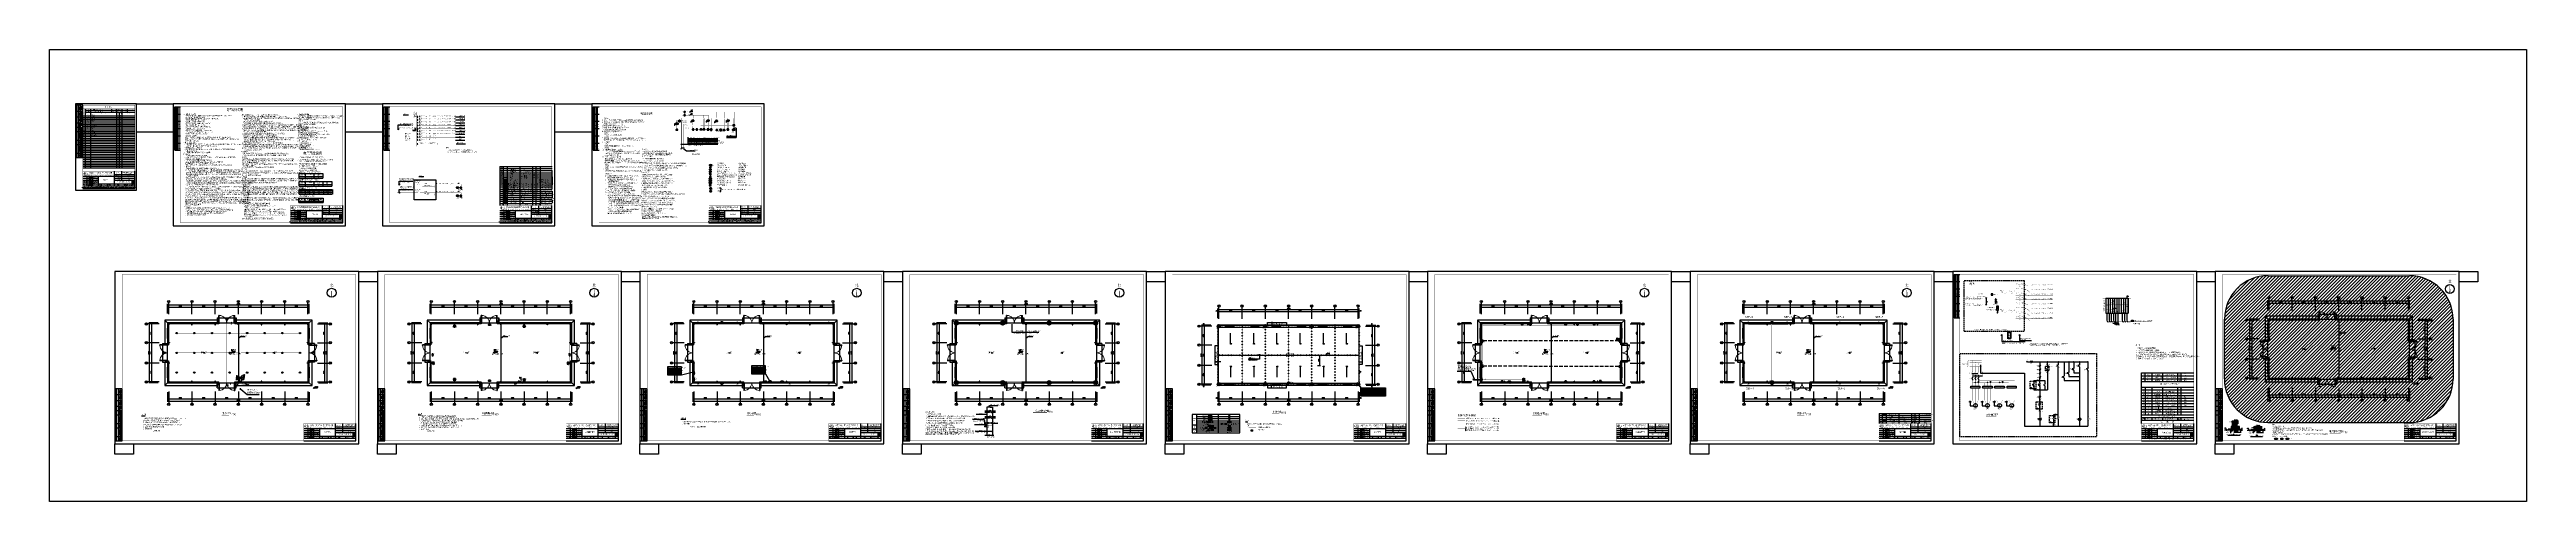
# Model space of a CAD drawing. Extents: x 1234595 to 2088511, y -80443 to 75292.
import ezdxf
from ezdxf.enums import TextEntityAlignment as Align

# ---------------------------------------------------------------- set-up
doc = ezdxf.new("R2010")
doc.units = 0
doc.header["$LTSCALE"] = 1000
doc.header["$MEASUREMENT"] = 0
for name, pattern in [('2', [18.5, 12, -3, 0.5, -3]), ('2014-08-31CC GFX工厂_t3$0$新块$0$DASHED', [0.75, 0.5, -0.25]), ('ACAD_ISO02W100', [15, 12, -3]), ('CENTER', [2, 1.25, -0.25, 0.25, -0.25]), ('CENTER2', [1.125, 0.75, -0.125, 0.125, -0.125]), ('DASH', [0.35, 0.25, -0.1]), ('DASHED', [19.05, 12.7, -6.35]), ('DASHEDX2', [1.5, 1, -0.5]), ('DOTE', [2.42, 2, -0.2, 0.02, -0.2])]:
    doc.linetypes.add(name, pattern=pattern)
doc.layers.get('0').update_dxf_attribs({"linetype": 'CONTINUOUS'})
doc.layers.get('Defpoints').update_dxf_attribs({"linetype": 'CONTINUOUS'})
for name, color, linetype in [('01', 9, 'CONTINUOUS'), ('1', 2, 'CONTINUOUS'), ('2', 8, 'CONTINUOUS'), ('3', 1, 'CENTER'), ('AXIS', 3, 'CONTINUOUS'), ('AXIS_TEXT', 7, 'CONTINUOUS'), ('BXT', 7, 'CONTINUOUS'), ('DIM-消防', 3, 'CONTINUOUS'), ('DIM-照明', 3, 'CONTINUOUS'), ('DIM_SYMB', 3, 'CONTINUOUS'), ('DUCT-排烟中心线', 5, 'CENTER2'), ('DUCT-排烟管', 2, 'CONTINUOUS'), ('ELEMENT', 3, 'CONTINUOUS'), ('EQUIP-消防', 3, 'CONTINUOUS'), ('EQUIP-照明', 3, 'CONTINUOUS'), ('EQUIP-箱柜', 3, 'CONTINUOUS'), ('GDXT', 7, 'CONTINUOUS'), ('LWIRE', 4, 'CONTINUOUS'), ('PUB_DIM', 3, 'CONTINUOUS'), ('PUB_TEXT', 7, 'CONTINUOUS'), ('PUB_TITLE', 4, 'CONTINUOUS'), ('ROOF', 4, 'CONTINUOUS'), ('SIG_TEXT', 7, 'CONTINUOUS'), ('TEL_SYMB', 3, 'CONTINUOUS'), ('TEL_TAB', 7, 'CONTINUOUS'), ('TEL_TEXT', 7, 'CONTINUOUS'), ('TERM', 2, 'CONTINUOUS'), ('TH_TEXT', 7, 'CONTINUOUS'), ('TH_WIRE', 4, 'CONTINUOUS'), ('WALL', 2, 'CONTINUOUS'), ('WINDOW', 4, 'CONTINUOUS'), ('WIRE-接地', 4, 'CONTINUOUS'), ('WIRE-消防', 5, 'CONTINUOUS'), ('WIRE-照明', 1, 'CONTINUOUS'), ('WIRE-系统', 4, 'CONTINUOUS'), ('WIRE-避雷', 4, 'CONTINUOUS'), ('建筑底图', 251, 'CONTINUOUS'), ('文字', 3, 'CONTINUOUS'), ('洁送', 3, 'CONTINUOUS'), ('电信', 7, 'CONTINUOUS'), ('电气', 3, 'CONTINUOUS'), ('电气文字', 7, 'CONTINUOUS'), ('电气标注', 3, 'CONTINUOUS'), ('电气表格', 7, 'CONTINUOUS'), ('防雷接地平面图', 6, 'CONTINUOUS')]:
    doc.layers.add(name, color=color, linetype=linetype)
doc.layers.add('_0', color=7, linetype='CONTINUOUS', lineweight=25)
doc.styles.add('-宋体', font='', dxfattribs={"width": 0.8})
doc.styles.add('_HZTXT', font='txt.shx', dxfattribs={"width": 0.8, "bigfont": 'HZTXT.shx'})
doc.styles.add('_TCH_AXIS', font='COMPLEX', dxfattribs={"bigfont": 'GBCBIG'})
doc.styles.add('_TCH_DIM', font='SIMPLEX', dxfattribs={"bigfont": 'GBCBIG'})
doc.styles.add('_TCH_DIM_T3', font='SIMPLEX', dxfattribs={"width": 0.705882, "bigfont": 'GBCBIG'})
doc.styles.add('_TCH_LABEL', font='COMPLEX', dxfattribs={"bigfont": 'GBCBIG'})
doc.styles.add('_TEL_DIM', font='SIMPLEX', dxfattribs={"width": 0.8, "height": 3.5, "bigfont": 'HZTXT'})
doc.styles.add('AHD', font='sceie.shx', dxfattribs={"width": 0.7, "bigfont": 'sceic.shx'})
doc.styles.add('COMPLEX', font='COMPLEX')
doc.styles.add('ECEC_TQ', font='txt_l.shx', dxfattribs={"bigfont": 'hztxt_l.shx'})
doc.styles.add('ECEC_TQ_S', font='')
doc.styles.add('GPSHZ1', font='isocp.shx', dxfattribs={"width": 0.8, "bigfont": 'hztxt.shx'})
doc.styles.add('HD', font='hdtxt.shx', dxfattribs={"width": 0.7, "height": 400, "bigfont": 'hdhztxt.shx'})
doc.styles.add('HT', font='')
doc.styles.add('hx-01', font='hdtxt.shx', dxfattribs={"width": 0.7, "bigfont": 'hdhztxt.shx'})
doc.styles.add('SCEI', font='sceie.shx', dxfattribs={"width": 0.75, "bigfont": 'sceic.shx'})
doc.styles.add('sceic', font='sceie.shx', dxfattribs={"width": 0.67, "bigfont": 'sceic.shx'})
doc.styles.add('sceie', font='sceie.shx', dxfattribs={"width": 0.7, "bigfont": 'sceic.shx'})
doc.styles.get("Standard").update_dxf_attribs({"font": 'GBENOR', "bigfont": 'GBCBIG'})
doc.styles.add('TG_LINETYPE', font='sceie.shx', dxfattribs={"width": 0.7, "height": 3, "bigfont": 'sceic.shx'})
doc.styles.add('TG_LINETYPE_THUND', font='SIMPLEX', dxfattribs={"width": 0.8, "height": 5.5, "bigfont": 'HZTXT'})
doc.styles.add('TSSD_Rein', font='Tssdeng.shx', dxfattribs={"width": 0.7, "bigfont": 'hztxt.shx'})
doc.styles.add('公司统一字体', font='sceie.shx', dxfattribs={"width": 0.7, "bigfont": 'sceic.shx'})
doc.styles.add('宋体', font='', dxfattribs={"width": 0.7})
doc.styles.add('说明', font='SIMPLEX.shx', dxfattribs={"width": 0.7, "bigfont": 'sceic.shx'})
doc.styles.get('-宋体').set_extended_font_data('SimSun')
doc.styles.get('ECEC_TQ_S').set_extended_font_data('SimSun')
doc.styles.get('HT').set_extended_font_data('SimSun')
doc.styles.get('宋体').set_extended_font_data('SimSun')
doc.linetypes.add('TG_BC', pattern='A,2,-0.85,["BC",TG_LINETYPE,S=0.1,R=0,X=-0.65,Y=-0.15],0', length=2.85)
doc.linetypes.add('TG_H', pattern='A,2,-0.45,["H",TG_LINETYPE,S=0.1,R=0,X=-0.33,Y=-0.15],0', length=2.45)
doc.linetypes.add('TG_×', pattern='A,2,0,["×",TG_LINETYPE_THUND,S=0.1,R=0,X=-0.23,Y=-0.21],0', length=2)
doc.linetypes.add('TG_接地', pattern='A,0.75,0,["/",TG_LINETYPE,S=0.05,R=-8.594367,X=-0.1,Y=-0.045],0.65,-0.13,0.13,-0.13', length=2)
doc.dimstyles.new('_TCH_ARCH&&100', dxfattribs={"dimtxt": 297.5, "dimasz": 100, "dimexe": 250, "dimexo": 300, "dimgap": 126.25, "dimtad": 1, "dimdec": 0, "dimzin": 0, "dimdsep": 46, "dimtxsty": '_TCH_DIM_T3', "dimblk": 'ARCHTICK', "dimcen": 0.09, "dimclrt": 7, "dimazin": 2, "dimtfac": 1, "dimtdec": 0, "dimtix": 1, "dimtmove": 2, "dimatfit": 3, "dimfxl": 0, "dimtolj": 1, "dimtzin": 0, "dimarcsym": 0})
pattern_1 = [(315, (1509855.15, 30656.253), (-22.45064, -22.45064), [])]
pattern_2 = [(315, (1525855.15, 30656.253), (-22.45064, -22.45064), [])]
pattern_3 = [(315, (1541855.15, 30656.253), (-22.45064, -22.45064), [])]
pattern_4 = [(315, (1557855.15, 30656.253), (-22.45064, -22.45064), [])]
pattern_5 = [(50, (1895968.155, -1277280.26), (101.2137044, -8.8550475), [10.583333, -116.416666]), (355, (1895968.16, -1277280.26), (-19.579348, 106.142579), [8.466667, -93.133333]), (100.451, (1895976.59, -1277281), (81.634723, 97.287048), [8.994444, -98.938888]), (46.1842, (1895968.16, -1277252.04), (150.599466, -23.356849), [15.875, -174.624999]), (96.6356, (1895980.7, -1277253.99), (131.89124, 137.458641), [13.491667, -148.408332]), (351.184, (1895968.16, -1277252.04), (131.891447, 137.458398), [12.7, -139.7]), (21, (1895982.27, -1277259.1), (84.230488, -56.8141766), [10.583333, -116.416666]), (326, (1895982.27, -1277259.1), (34.33446, 102.326647), [8.466667, -93.133333]), (71.4514, (1895989.29, -1277263.83), (118.564716, 45.5126984), [8.994444, -98.938888]), (37.5, (1895968.155, -1277280.264), (1.7158907, 46.9750213), [0, -92.0044439, 0, -94.5444438, 0, -93.4861105]), (7.5, (1895968.155, -1277280.264), (37.1220345, 55.6558745), [0, -53.904444, 0, -89.8877772, 0, -35.6305553]), (327.5, (1895936.688, -1277280.264), (75.328108, -3.1826355), [0, -35.2777776, 0, -110.066666, 0, -146.049999]), (317.5, (1895922.577, -1277280.264), (82.293989, 14.1258283), [0, -45.861111, 0, -73.095555, 0, -103.716666])]
pattern_6 = [(50, (1888198.1, -1277193.03), (101.2137044, -8.8550475), [10.583333, -116.416666]), (355, (1888198.1, -1277193.03), (-19.579348, 106.142579), [8.466667, -93.133333]), (100.451, (1888206.535, -1277193.77), (81.634723, 97.287048), [8.994444, -98.938888]), (46.1842, (1888198.1, -1277164.81), (150.599466, -23.356849), [15.875, -174.624999]), (96.6356, (1888210.65, -1277166.75), (131.89124, 137.458641), [13.491667, -148.408332]), (351.184, (1888198.1, -1277164.8), (131.891447, 137.458398), [12.7, -139.7]), (21, (1888212.21, -1277171.86), (84.230488, -56.8141766), [10.583333, -116.416666]), (326, (1888212.21, -1277171.86), (34.33446, 102.326647), [8.466667, -93.133333]), (71.4514, (1888219.23, -1277176.6), (118.564716, 45.5126984), [8.994444, -98.938888]), (37.5, (1888198.1, -1277193.03), (1.7158907, 46.9750213), [0, -92.0044439, 0, -94.5444438, 0, -93.4861105]), (7.5, (1888198.1, -1277193.03), (37.1220345, 55.6558745), [0, -53.904444, 0, -89.8877772, 0, -35.6305553]), (327.5, (1888166.633, -1277193.03), (75.328108, -3.1826355), [0, -35.2777776, 0, -110.066666, 0, -146.049999]), (317.5, (1888152.52, -1277193.03), (82.293989, 14.1258283), [0, -45.861111, 0, -73.095555, 0, -103.716666])]

# ---------------------------------------------------------------- blocks, each defined once
blk = doc.blocks.new('$element$00000390')
at = {"const_width": 0.0233}
for points in [[(0, 0), (0, -0.38)], [(-0.25, -0.38), (0.25, -0.38)], [(-0.19, -0.5), (0.19, -0.5)], [(-0.06, -0.63), (0.06, -0.63)]]:
    blk.add_lwpolyline(points, dxfattribs=at)
at = {"flags": 9}
blk.add_attdef('S', (0, 0), '', height=0.00000667, dxfattribs=at)
blk = doc.blocks.new('$element$00000532')
at = {"const_width": 0.0233}
for points in [[(0, 0), (0, -0.28)], [(-0.1, -0.28), (0.1, -0.28), (0.1, -0.72), (-0.1, -0.72), (-0.1, -0.28)], [(0, -1), (0, -0.57)]]:
    blk.add_lwpolyline(points, dxfattribs=at)
for points in [[(-0.03, -0.55), (0.03, -0.55), (0, -0.35), (0.03, -0.55)], [(0.03, -0.55), (0, -0.35), (-0.03, -0.55), (0.03, -0.55)], [(0, -0.37), (-0.03, -0.57), (0.03, -0.57), (0, -0.37)]]:
    blk.add_solid(points)
at = {"flags": 9}
blk.add_attdef('S', (0, 0), '', height=0.00000667, dxfattribs=at)
blk = doc.blocks.new('$element$00000582')
at = {"const_width": 0.0233}
for points in [[(0, 0), (0, -1)], [(-0.1, -0.28), (0.1, -0.28), (0.1, -0.72), (-0.1, -0.72), (-0.1, -0.28)]]:
    blk.add_lwpolyline(points, dxfattribs=at)
at = {"flags": 9}
blk.add_attdef('S', (0, 0), '', height=0.00000667, dxfattribs=at)
blk = doc.blocks.new('$titleblk$00000095')
for p, q in [((-150, 20), (-150, 0)), ((-150, 20), (0, 20)), ((-150, 15), (-75, 15)), ((-150, 10), (-75, 10)), ((-150, 5), (-75, 5)), ((-125, 20), (-125, 0)), ((-100, 20), (-100, 0)), ((-75, 20), (-75, 0)), ((-75, 20), (-75, 0)), ((-75, 15), (0, 15)), ((-75, 10), (0, 10)), ((-75, 5), (0, 5)), ((-50, 20), (-50, 0)), ((-25, 20), (-25, 0)), ((0, 20), (0, 0))]:
    blk.add_line(p, q)
at = {"width": 0.8}
for s, p in [('建   筑', (-146.4, 15.6)), ('结   构', (-146.4, 10.9)), ('通   讯', (-146.4, 0.9)), ('电   气', (-146.4, 5.6)), ('给 排 水', (-71, 10.9)), ('暖  通', (-70.3, 15.7)), ('工   艺', (-70.3, 6.1)), ('自   控', (-70.3, 1.2))]:
    blk.add_text(s, height=3.51, dxfattribs=at).set_placement(p)
blk = doc.blocks.new('$equip$00001590')
for p, q in [((0.5, 0), (-0.5, 0)), ((-0.5, 0), (-0.5, -1)), ((0.5, -1), (0.5, 0)), ((-0.5, -1), (0.5, -1)), ((-0.4, -0.5), (0.4, -0.5))]:
    blk.add_line(p, q)
for p in [(0, 0), (-0.5, -0.5), (0, -1), (0.5, -0.5)]:
    blk.add_point(p)
blk.add_solid([(0.4, -0.5), (0.1, -0.5), (0.1, -0.5)])
at = {"flags": 9}
blk.add_attdef('A', (0, 0), '', height=0.00002, dxfattribs=at)
blk.add_attdef('B', text='', height=0.4, dxfattribs=at).set_placement((0.8, -0.7), align=Align.MIDDLE_CENTER)
blk = doc.blocks.new('$equip$00001928')
for p, q in [((0.7, 0.7), (-0.7, 0.7)), ((-0.7, 0.7), (-0.7, 0)), ((-0.7, 0), (0.7, 0)), ((0.7, 0), (0.7, 0.7))]:
    blk.add_line(p, q)
for p in [(-0.7, 0.3), (0, 0.7), (0, 0), (0.7, 0.3)]:
    blk.add_point(p)
at = {"color": 7, "style": '_TEL_DIM'}
blk.add_attdef('$TEXT$', text='', height=0.34, dxfattribs=at).set_placement((0, 0.3), align=Align.MIDDLE_CENTER)
at = {"color": 7, "style": '_TEL_DIM', "flags": 1}
blk.add_attdef('A', text='', height=0.00002, dxfattribs=at).set_placement((0, 0), align=Align.MIDDLE_CENTER)
blk = doc.blocks.new('$equip$00001601')
for p, q in [((0.5, 0), (-0.5, 0)), ((-0.5, 0), (-0.5, -1)), ((0.5, -1), (0.5, 0)), ((-0.5, -1), (0.5, -1)), ((0, -0.5), (0, -0.8))]:
    blk.add_line(p, q)
blk.add_arc((0, -0.2), 0.3, 180, 0)
for p in [(0, 0), (-0.5, -0.5), (0, -1), (0.5, -0.5)]:
    blk.add_point(p)
at = {"flags": 9}
blk.add_attdef('A', (0, 0), '', height=0.00002, dxfattribs=at)
blk.add_attdef('B', text='', height=0.4, dxfattribs=at).set_placement((0.8, -0.7), align=Align.MIDDLE_CENTER)
blk = doc.blocks.new('$equip$00002679')
for p, q in [((-0.3, 0.7), (-0.7, 0)), ((-0.7, 0), (0.7, 0)), ((0.3, 0.7), (-0.3, 0.7)), ((0.3, 0.7), (-0.3, 0.7)), ((-0.3, 0.2), (-0.3, 0.6)), ((-0.3, 0.6), (-0.1, 0.5)), ((-0.3, 0.2), (-0.3, 0.1)), ((-0.1, 0.2), (-0.3, 0.2)), ((-0.3, 0.1), (-0.1, 0.1)), ((-0.1, 0.5), (-0.2, 0.2)), ((-0.1, 0.1), (-0.1, 0.2)), ((0, 0.7), (0, 0)), ((0.2, 0.1), (0.2, 0.3)), ((0.3, 0.1), (0.2, 0.1)), ((0.7, 0), (0.3, 0.7)), ((0.3, 0.3), (0.3, 0.1))]:
    blk.add_line(p, q)
at = {"const_width": 0.04}
blk.add_lwpolyline([(-0.3, 0.7), (0.3, 0.7), (0.7, 0), (-0.7, 0), (-0.3, 0.7), (0.3, 0.7)], dxfattribs=at)
blk.add_lwpolyline([(-0.3, 0.7), (0.3, 0.7), (0.7, 0), (-0.7, 0), (-0.3, 0.7), (0.3, 0.7)], dxfattribs=at)
blk.add_circle((0.2, 0.4), 0.111)
for p in [(-0.5, 0.3), (0, 0.7), (0, 0), (0.5, 0.3)]:
    blk.add_point(p)
at = {"color": 7, "flags": 1}
for tag, height, p in [('A', 0.00002, (0, 0)), ('B', 0.4, (1, 0.3))]:
    blk.add_attdef(tag, text='', height=height, dxfattribs=at).set_placement(p, align=Align.MIDDLE_CENTER)
blk = doc.blocks.new('$equip$00002677')
for p, q in [((-0.3, 0.7), (-0.7, 0)), ((-0.7, 0), (0.7, 0)), ((0.3, 0.7), (-0.3, 0.7)), ((-0.1, 0.4), (-0.1, 0.3)), ((-0.1, 0.4), (0, 0.4)), ((0, 0.3), (-0.1, 0.3)), ((0, 0.4), (0.1, 0.5)), ((0, 0.4), (0, 0.3)), ((0.1, 0.2), (0, 0.3)), ((0.1, 0.5), (0.1, 0.2)), ((0.7, 0), (0.3, 0.7))]:
    blk.add_line(p, q)
at = {"const_width": 0.04}
blk.add_lwpolyline([(-0.3, 0.7), (0.3, 0.7), (0.7, 0), (-0.7, 0), (-0.3, 0.7), (0.3, 0.7)], dxfattribs=at)
blk.add_lwpolyline([(-0.3, 0.7), (0.3, 0.7), (0.7, 0), (-0.7, 0), (-0.3, 0.7), (0.3, 0.7)], dxfattribs=at)
for p in [(-0.5, 0.3), (0, 0.7), (0, 0), (0.5, 0.3)]:
    blk.add_point(p)
at = {"color": 7, "flags": 1}
for tag, height, p in [('A', 0.00002, (0, 0)), ('B', 0.4, (1, 0.3))]:
    blk.add_attdef(tag, text='', height=height, dxfattribs=at).set_placement(p, align=Align.MIDDLE_CENTER)
blk = doc.blocks.new('$equip$00002936')
for p, q in [((-0.8, 0.6), (-0.8, 0)), ((0.8, 0.6), (-0.8, 0.6)), ((-0.8, 0.3), (0.8, 0.3)), ((-0.8, 0), (0.8, 0)), ((0, 0), (0, 0.6)), ((0.8, 0), (0.8, 0.6))]:
    blk.add_line(p, q)
at = {"const_width": 0.04}
blk.add_lwpolyline([(-0.8, 0.6), (-0.8, 0), (0.8, 0), (0.8, 0.6), (-0.8, 0.6), (-0.8, 0)], dxfattribs=at)
for p in [(-0.8, 0.3), (0, 0.6), (0, 0), (0.8, 0.3)]:
    blk.add_point(p)
at = {"color": 7, "style": '_TEL_DIM', "flags": 1}
for tag in ['A', 'REMARK']:
    blk.add_attdef(tag, text='', height=0.00002, dxfattribs=at).set_placement((0, 0), align=Align.MIDDLE_CENTER)
blk = doc.blocks.new('$equip$00002656')
for p, q in [((-0.5, 1), (-0.5, 0)), ((0.5, 1), (-0.5, 1)), ((-0.5, 0), (0.5, 0)), ((-0.2, 0.3), (0.2, 0.3)), ((0, 0.5), (0, 0.2)), ((0.5, 0), (0.5, 1))]:
    blk.add_line(p, q)
at = {"const_width": 0.04}
blk.add_lwpolyline([(-0.5, 1), (0.5, 1), (0.5, 0), (-0.5, 0), (-0.5, 1), (0.5, 1)], dxfattribs=at)
blk.add_arc((0, 0.8), 0.3, 180, 0)
for p in [(-0.5, 0.5), (0, 1), (0, 0), (0.5, 0.5)]:
    blk.add_point(p)
at = {"color": 7, "flags": 1}
for tag, height, p in [('A', 0.00002, (0, 0)), ('B', 0.4, (0.8, 0.3))]:
    blk.add_attdef(tag, text='', height=height, dxfattribs=at).set_placement(p, align=Align.MIDDLE_CENTER)
blk = doc.blocks.new('$equip$00001935')
for p, q in [((-0.5, 0), (-0.8, 0)), ((-0.5, 0.5), (-0.5, -0.5)), ((0.5, 0.5), (-0.5, 0.5)), ((-0.2, 0.2), (0, 0.4)), ((0, 0), (-0.2, 0.2)), ((0, 0), (0.2, -0.2)), ((0.5, -0.5), (0.5, 0.5)), ((0.8, 0), (0.5, 0)), ((-0.5, -0.5), (0.5, -0.5)), ((0.2, -0.2), (0, -0.4))]:
    blk.add_line(p, q)
at = {"color": 0, "linetype": 'Continuous'}
for p, q in [((0.8, 0), (0.6, 0)), ((0.6, 0), (0.8, 0)), ((0.6, 0), (0.6, 0))]:
    blk.add_line(p, q, dxfattribs=at)
for centre in [(-0.5, 0), (0.5, 0)]:
    blk.add_circle(centre, 0.0375)
for p in [(-0.5, 0), (0, 0.5), (0.5, 0), (0, -0.5)]:
    blk.add_point(p)
blk.add_solid([(0.8, 0), (0.6, 0), (0.6, 0)])
at = {"layer": 'TEL_TEXT', "style": '_TEL_DIM', "flags": 1}
blk.add_attdef('A', text='', height=0.00002, dxfattribs=at).set_placement((0, 0), align=Align.MIDDLE_CENTER)
blk = doc.blocks.new('$equip$00001936')
at = {"color": 0, "linetype": 'Continuous'}
for p, q in [((-0.6, 0), (-0.8, 0)), ((-0.8, 0), (-0.6, 0)), ((-0.8, 0), (-0.8, 0))]:
    blk.add_line(p, q, dxfattribs=at)
for p, q in [((-0.5, 0), (-0.8, 0)), ((-0.5, 0.5), (-0.5, -0.5)), ((0.5, 0.5), (-0.5, 0.5)), ((-0.2, 0.2), (0, 0.4)), ((0, 0), (-0.2, 0.2)), ((0, 0), (0.2, -0.2)), ((0.5, -0.5), (0.5, 0.5)), ((0.8, 0), (0.5, 0)), ((-0.5, -0.5), (0.5, -0.5)), ((0.2, -0.2), (0, -0.4))]:
    blk.add_line(p, q)
for centre in [(-0.5, 0), (0.5, 0)]:
    blk.add_circle(centre, 0.0375)
for p in [(-0.5, 0), (0, 0.5), (0.5, 0), (0, -0.5)]:
    blk.add_point(p)
blk.add_solid([(-0.6, 0), (-0.8, 0), (-0.8, 0)])
at = {"layer": 'TEL_TEXT', "style": '_TEL_DIM', "flags": 1}
blk.add_attdef('A', text='', height=0.00002, dxfattribs=at).set_placement((0, 0), align=Align.MIDDLE_CENTER)
blk = doc.blocks.new('$equip$00001168')
blk.add_line((-0.5, 0), (0.5, 0))
blk.add_arc((0, 0), 0.5, 180, 0)
for p in [(-0.5, 0), (0, 0), (0.5, 0), (0, -0.5)]:
    blk.add_point(p)
for points in [[(0.4, -0.2), (-0.4, -0.2), (0.5, 0), (-0.5, 0)], [(0.2, -0.4), (-0.2, -0.4), (0.4, -0.2), (-0.4, -0.2)], [(0, -0.5), (0, -0.5), (0.2, -0.4), (-0.2, -0.4)]]:
    blk.add_solid(points)
at = {"flags": 9}
blk.add_attdef('A', (0, 0), '', height=0.00002, dxfattribs=at)
blk = doc.blocks.new('$equip$00002604')
blk.add_hatch(color=256).paths.add_polyline_path([(0.3, 0.5, 1), (-0.3, 0.5, 1)])
for p, q in [((-0.4, 0.9), (-0.2, 0.7)), ((-0.4, 0.1), (-0.2, 0.3)), ((0.2, 0.7), (0.4, 0.9)), ((0.2, 0.3), (0.4, 0.1))]:
    blk.add_line(p, q)
at = {"const_width": 0.04}
blk.add_lwpolyline([(-0.5, 1), (-0.5, 0), (0.5, 0), (0.5, 1), (-0.5, 1), (-0.5, 0)], dxfattribs=at)
blk.add_lwpolyline([(-0.5, 1), (-0.5, 0), (0.5, 0), (0.5, 1)], close=True)
blk.add_circle((0, 0.5), 0.275)
for p in [(-0.5, 0.5), (0, 1), (0, 0), (0.5, 0.5)]:
    blk.add_point(p)
at = {"color": 7, "style": '_TEL_DIM', "flags": 1}
blk.add_attdef('A', text='', height=0.000025, dxfattribs=at).set_placement((0, 0), align=Align.MIDDLE_CENTER)
blk = doc.blocks.new('$equip$00002534')
for p, q in [((-0.7, 0.7), (-0.7, 0)), ((0.7, 0.7), (-0.7, 0.7)), ((-0.7, 0), (0.7, 0)), ((0.7, 0), (0.7, 0.7))]:
    blk.add_line(p, q)
at = {"const_width": 0.04}
blk.add_lwpolyline([(-0.7, 0.7), (-0.7, 0), (0.7, 0), (0.7, 0.7), (-0.7, 0.7), (-0.7, 0)], dxfattribs=at)
for p in [(-0.7, 0.3), (0, 0.7), (0, 0), (0.7, 0.3)]:
    blk.add_point(p)
at = {"color": 7, "style": '_TEL_DIM'}
blk.add_attdef('$TEXT$', text='', height=0.4, dxfattribs=at).set_placement((0, 0.3), align=Align.MIDDLE_CENTER)
at = {"color": 7, "style": '_TEL_DIM', "flags": 1}
blk.add_attdef('A', text='', height=0.00002, dxfattribs=at).set_placement((0, 0), align=Align.MIDDLE_CENTER)
blk = doc.blocks.new('$equip$00002907')
for p, q in [((0.8, 0.6), (-0.8, 0.6)), ((-0.8, 0.6), (-0.8, 0)), ((-0.8, 0), (0.8, 0)), ((0.8, 0), (0.8, 0.6))]:
    blk.add_line(p, q)
at = {"const_width": 0.04}
blk.add_lwpolyline([(-0.8, 0.6), (-0.8, 0), (0.8, 0), (0.8, 0.6), (-0.8, 0.6), (-0.8, 0)], dxfattribs=at)
for p in [(-0.8, 0.3), (0, 0.6), (0, 0), (0.8, 0.3)]:
    blk.add_point(p)
at = {"color": 7, "style": '_TEL_DIM'}
blk.add_attdef('$TEXT$', text='', height=0.4, dxfattribs=at).set_placement((0, 0.3), align=Align.MIDDLE_CENTER)
at = {"color": 7, "style": '_TEL_DIM', "flags": 1}
for tag in ['A', 'REMARK']:
    blk.add_attdef(tag, text='', height=0.00002, dxfattribs=at).set_placement((0, 0), align=Align.MIDDLE_CENTER)
blk = doc.blocks.new('*X35')
at = {"color": 0}
for p, q in [((-250, 33), (-83, 200)), ((-250, 68), (-118, 200)), ((-250, 104), (-154, 200)), ((-250, 139), (-189, 200)), ((-250, 174), (-224, 200)), ((-247, 0), (-47, 200)), ((-212, 0), (-12, 200)), ((-177, 0), (23, 200)), ((-141, 0), (59, 200)), ((-106, 0), (94, 200)), ((-71, 0), (129, 200)), ((-35, 0), (165, 200)), ((0, 0), (200, 200)), ((35, 0), (235, 200)), ((71, 0), (250, 179)), ((106, 0), (250, 144)), ((141, 0), (250, 109)), ((177, 0), (250, 73)), ((212, 0), (250, 38)), ((247, 0), (250, 3))]:
    blk.add_line(p, q, dxfattribs=at)
blk = doc.blocks.new('$equip$00001421')
for p, q in [((0.8, 0.6), (-0.8, 0.6)), ((-0.8, 0.6), (-0.8, 0)), ((-0.8, 0), (0.8, 0)), ((0.8, 0), (0.8, 0.6))]:
    blk.add_line(p, q)
at = {"const_width": 0.6}
blk.add_lwpolyline([(-0.8, 0.3), (0.8, 0.3)], dxfattribs=at)
for p in [(-0.8, 0.3), (0, 0.6), (0, 0), (0.8, 0.3)]:
    blk.add_point(p)
at = {"xscale": 0.00300000000061118, "yscale": 0.00300000000061118, "zscale": 0.00300000000061118}
blk.add_blockref('*X35', (0, 0), dxfattribs=at)
at = {"style": '_TCH_LABEL', "flags": 9}
blk.add_attdef('A', (0, 0), '', height=0.00002, dxfattribs=at)
blk = doc.blocks.new('$equip_U$00000051(DK-xiezc)')
at = {"color": 7}
blk.add_lwpolyline([(0, -1.5, 0.6, 0, 0), (0, -2.1, 0, 0, 0)], format="xyseb", dxfattribs=at)
at = {"xscale": -1, "rotation": 270}
blk.add_blockref('$equip$00001421', (-0.3, -0.7), dxfattribs=at)
at = {"color": 7, "style": '_TEL_DIM', "flags": 1}
blk.add_attdef('A', text='', height=0.00002, dxfattribs=at).set_placement((0, 0), align=Align.MIDDLE_CENTER)
blk = doc.blocks.new('$equip$00001213')
for p, q in [((0.1, 0.4), (0.6, 0.8)), ((0.6, 0.8), (0.8, 0.7))]:
    blk.add_line(p, q)
blk.add_circle((0, 0.2), 0.208)
for p in [(-0.2, 0.2), (0, 0.4), (0, 0), (0.2, 0.2)]:
    blk.add_point(p)
for points in [[(0.1, 0.4), (0.1, 0), (0, 0.4), (0, 0)], [(0.2, 0.3), (0.2, 0.1), (0.1, 0.4), (0.1, 0)], [(0.2, 0.2), (0.2, 0.2), (0.2, 0.3), (0.2, 0.1)]]:
    blk.add_solid(points)
at = {"flags": 9}
blk.add_attdef('A', (0, 0), '', height=0.00002, dxfattribs=at)
blk = doc.blocks.new('$equip$00002908')
for p, q in [((0.8, 0.6), (-0.8, 0.6)), ((-0.8, 0.6), (-0.8, 0)), ((-0.8, 0), (0.8, 0)), ((0.8, 0), (0.8, 0.6))]:
    blk.add_line(p, q)
at = {"const_width": 0.04}
blk.add_lwpolyline([(-0.8, 0.6), (-0.8, 0), (0.8, 0), (0.8, 0.6), (-0.8, 0.6), (-0.8, 0)], dxfattribs=at)
for p in [(-0.8, 0.3), (0, 0.6), (0, 0), (0.8, 0.3)]:
    blk.add_point(p)
at = {"color": 7, "style": '_TEL_DIM'}
blk.add_attdef('$TEXT$', text='', height=0.4, dxfattribs=at).set_placement((0, 0.3), align=Align.MIDDLE_CENTER)
at = {"color": 7, "style": '_TEL_DIM', "flags": 1}
for tag in ['A', 'REMARK']:
    blk.add_attdef(tag, text='', height=0.00002, dxfattribs=at).set_placement((0, 0), align=Align.MIDDLE_CENTER)
blk = doc.blocks.new('$equip$00002540')
blk.add_hatch(color=256).paths.add_polyline_path([(0.2, 0.4), (0.2, 0.2), (0.5, 0.3)])
for p, q in [((-0.7, 0.6), (-0.7, 0)), ((0.7, 0.6), (-0.7, 0.6)), ((-0.7, 0), (0.7, 0)), ((0.2, 0.4), (0.2, 0.2)), ((0.5, 0.3), (0.2, 0.4)), ((0.2, 0.2), (0.5, 0.3)), ((0.7, 0), (0.7, 0.6))]:
    blk.add_line(p, q)
at = {"color": 7}
blk.add_line((-0.5, 0.3), (0.5, 0.3), dxfattribs=at)
at = {"const_width": 0.04}
blk.add_lwpolyline([(-0.7, 0.6), (-0.7, 0), (0.7, 0), (0.7, 0.6), (-0.7, 0.6), (-0.7, 0)], dxfattribs=at)
for p in [(-0.7, 0.3), (0, 0.6), (0, 0), (0.7, 0.3)]:
    blk.add_point(p)
at = {"color": 7, "style": '_TEL_DIM', "flags": 1}
blk.add_attdef('A', text='', height=0.00002, dxfattribs=at).set_placement((0, 0), align=Align.MIDDLE_CENTER)
blk = doc.blocks.new('$equip$00002542')
h = blk.add_hatch(color=256)
h.paths.add_polyline_path([(-0.2, 0.3), (-0.5, 0.2), (-0.2, 0.2)])
h.paths.add_polyline_path([(-0.2, 0.2), (-0.5, 0.2), (-0.2, 0.1)])
h.paths.add_polyline_path([(0.2, 0.5), (0.2, 0.3), (0.5, 0.4)])
for p, q in [((-0.7, 0.6), (-0.7, 0)), ((0.7, 0.6), (-0.7, 0.6)), ((-0.7, 0), (0.7, 0)), ((-0.2, 0.3), (-0.5, 0.2)), ((-0.5, 0.2), (-0.2, 0.1)), ((-0.2, 0.1), (-0.2, 0.3)), ((0.2, 0.5), (0.2, 0.3)), ((0.5, 0.4), (0.2, 0.5)), ((0.2, 0.3), (0.5, 0.4)), ((0.7, 0), (0.7, 0.6))]:
    blk.add_line(p, q)
at = {"color": 7}
for p, q in [((-0.5, 0.4), (0.5, 0.4)), ((-0.5, 0.2), (0.5, 0.2))]:
    blk.add_line(p, q, dxfattribs=at)
at = {"const_width": 0.04}
blk.add_lwpolyline([(-0.7, 0.6), (-0.7, 0), (0.7, 0), (0.7, 0.6), (-0.7, 0.6), (-0.7, 0)], dxfattribs=at)
for p in [(-0.7, 0.3), (0, 0.6), (0, 0), (0.7, 0.3)]:
    blk.add_point(p)
at = {"color": 7, "style": '_TEL_DIM', "flags": 1}
blk.add_attdef('A', text='', height=0.00002, dxfattribs=at).set_placement((0, 0), align=Align.MIDDLE_CENTER)
blk = doc.blocks.new('$equip$00001150')
at = {"const_width": 0.1}
blk.add_lwpolyline([(-0.45, 0, 1), (0.45, 0, 1)], format="xyb", close=True, dxfattribs=at)
blk.add_circle((0, 0), 0.5)
at = {"flags": 9}
blk.add_attdef('A', (0, 0), '', height=0.00002, dxfattribs=at)
blk = doc.blocks.new('_DIMX')
blk.add_line((-150, 0), (150, 0))
at = {"const_width": 50}
blk.add_lwpolyline([(-70, -70), (70, 70)], dxfattribs=at)
blk = doc.blocks.new('_ArchTick')
at = {"color": 0, "linetype": 'ByBlock', "const_width": 0.4}
blk.add_lwpolyline([(-0.5, -0.5), (0.5, 0.5)], dxfattribs=at)
blk = doc.blocks.new('$TelecSys$00000080')
for p, q in [((-0.7, -0.7), (0, 0)), ((0.1, 0.1), (0.1, 0.1)), ((-0.1, -0.1), (-0.1, -0.1))]:
    blk.add_line(p, q)
at = {"const_width": 0.142}
blk.add_lwpolyline([(0.1, 0, 1), (-0.1, 0, 1)], format="xyb", close=True, dxfattribs=at)
blk.add_solid([(-0.6, -0.8), (-0.8, -0.6), (-1.2, -1.2)])
at = {"width": 0.8, "flags": 9}
blk.add_attdef('A', (0, 0), '', height=0.00002, rotation=180, dxfattribs=at)
blk = doc.blocks.new('$TelecSys$00000009')
for p, q in [((-0.5, 0.5), (0.5, -0.5)), ((0.5, 0.5), (-0.5, -0.5))]:
    blk.add_line(p, q)
blk = doc.blocks.new('$TELECSYS$00000095')
blk.add_line((0.4, 0.4), (-0.4, -0.4))
at = {"width": 0.8}
blk.add_attdef('N', text='', height=1, dxfattribs=at).set_placement((0, 1.1), align=Align.MIDDLE)
blk = doc.blocks.new('$TelecSys$00000152')
blk.add_blockref('$TELECSYS$00000095', (0, 0))
at = {"style": '_TEL_DIM', "width": 0.7}
blk.add_attdef('N', text='', height=0.875, dxfattribs=at).set_placement((0, 0.9), align=Align.MIDDLE)
blk = doc.blocks.new('$equip$00002541')
blk.add_hatch(color=256).paths.add_polyline_path([(-0.2, 0.4), (-0.5, 0.3), (-0.2, 0.2)])
for p, q in [((-0.7, 0.6), (-0.7, 0)), ((0.7, 0.6), (-0.7, 0.6)), ((-0.7, 0), (0.7, 0)), ((-0.2, 0.4), (-0.5, 0.3)), ((-0.5, 0.3), (-0.2, 0.2)), ((-0.2, 0.4), (-0.2, 0.2)), ((0.7, 0), (0.7, 0.6))]:
    blk.add_line(p, q)
at = {"color": 7}
blk.add_line((-0.5, 0.3), (0.5, 0.3), dxfattribs=at)
at = {"const_width": 0.04}
blk.add_lwpolyline([(-0.7, 0.6), (-0.7, 0), (0.7, 0), (0.7, 0.6), (-0.7, 0.6), (-0.7, 0)], dxfattribs=at)
for p in [(-0.7, 0.3), (0, 0.6), (0, 0), (0.7, 0.3)]:
    blk.add_point(p)
at = {"color": 7, "style": '_TEL_DIM', "flags": 1}
blk.add_attdef('A', text='', height=0.00002, dxfattribs=at).set_placement((0, 0), align=Align.MIDDLE_CENTER)
blk = doc.blocks.new('$equip$00002657')
for p, q in [((-0.5, 1), (-0.5, 0)), ((0.5, 1), (-0.5, 1)), ((-0.5, 0), (0.5, 0)), ((0, 0.5), (0, 0.1)), ((0.5, 0), (0.5, 1))]:
    blk.add_line(p, q)
at = {"const_width": 0.04}
blk.add_lwpolyline([(-0.5, 1), (0.5, 1), (0.5, 0), (-0.5, 0), (-0.5, 1), (0.5, 1)], dxfattribs=at)
blk.add_arc((0, 0.8), 0.3, 180, 0)
for p in [(-0.5, 0.5), (0, 1), (0, 0), (0.5, 0.5)]:
    blk.add_point(p)
at = {"color": 7, "flags": 1}
for tag, height, p in [('A', 0.00002, (0, 0)), ('B', 0.4, (0.8, 0.3))]:
    blk.add_attdef(tag, text='', height=height, dxfattribs=at).set_placement(p, align=Align.MIDDLE_CENTER)
blk = doc.blocks.new('$equip$00002778')
for p, q in [((0.6, 0.6), (-0.6, 0.6)), ((-0.6, 0.6), (-0.6, 0)), ((-0.6, 0), (0.6, 0)), ((0.6, 0), (0.6, 0.6))]:
    blk.add_line(p, q)
at = {"const_width": 0.04}
blk.add_lwpolyline([(-0.6, 0.6), (-0.6, 0), (0.6, 0), (0.6, 0.6), (-0.6, 0.6), (-0.6, 0)], dxfattribs=at)
for p in [(-0.6, 0.3), (0, 0.6), (0, 0), (0.6, 0.3)]:
    blk.add_point(p)
at = {"color": 7}
blk.add_attdef('$TEXT$', text='', height=0.34, dxfattribs=at).set_placement((0, 0.3), align=Align.MIDDLE_CENTER)
at = {"color": 7, "flags": 1}
for tag, height, p in [('A', 0.00002, (0, 0)), ('B', 0.4, (0.9, 0.2))]:
    blk.add_attdef(tag, text='', height=height, dxfattribs=at).set_placement(p, align=Align.MIDDLE_CENTER)
blk = doc.blocks.new('SEF-550')
at = {"color": 2}
blk.add_line((-150, 630, -5400), (-150, -630, -5400), dxfattribs=at)
at = {"color": 2, "const_width": 20, "elevation": -2700}
blk.add_lwpolyline([(-300, 350), (-300, -350)], dxfattribs=at)
for centre in [(-150, 158, -2700), (-150, -157, -2700)]:
    blk.add_ellipse(centre, major_axis=(0, -158), ratio=0.6887301)
at = {"layer": 'DUCT-排烟中心线'}
blk.add_line((0, 0), (-790, 0), dxfattribs=at)
at = {"layer": 'DUCT-排烟管', "const_width": 15}
for points in [[(0, 350), (-790, 350)], [(-790, 350), (-790, -350)], [(0, -350), (0, 350)], [(-790, -350), (0, -350)]]:
    blk.add_lwpolyline(points, dxfattribs=at)
blk = doc.blocks.new('*X49')
at = {"color": 0}
for p, q in [((23.6, 4.5), (23.7, 4.6)), ((23.8, 4.2), (24.2, 4.6)), ((24.1, 3.9), (24.8, 4.6)), ((24.3, 3.6), (25.3, 4.6)), ((24.6, 3.3), (25.8, 4.6)), ((24.8, 3), (26.4, 4.6)), ((25, 2.8), (26.9, 4.6)), ((25.3, 2.5), (27.4, 4.6)), ((25.5, 2.2), (25.8, 2.5))]:
    blk.add_line(p, q, dxfattribs=at)
blk = doc.blocks.new('$equip_U$00000072(DK-WAIX2)')
at = {"linetype": 'Continuous'}
for p, q in [((0, 1.7), (-0.4, 1.2)), ((-0.4, 0), (-0.4, 1.2)), ((-0.4, 1.2), (0.4, 1.2)), ((0.4, 0), (-0.4, 0)), ((0.4, 1.2), (0, 1.7)), ((0.4, 1.2), (0.4, 0))]:
    blk.add_line(p, q, dxfattribs=at)
for radius in [0.307, 0.16]:
    blk.add_circle((0, 0.6), radius, dxfattribs=at)
for p in [(-0.4, 0.6), (0, 1.7), (0, 0), (0.4, 0.6)]:
    blk.add_point(p)
at = {"linetype": 'Continuous', "xscale": 0.2, "yscale": 0.2, "zscale": 0.2, "rotation": 180}
blk.add_blockref('*X49', (5.1, 2.1), dxfattribs=at)
at = {"color": 7, "style": '_TEL_DIM', "flags": 1}
for tag in ['A', 'REMARK']:
    blk.add_attdef(tag, text='', height=0.00002, dxfattribs=at).set_placement((0, 0), align=Align.MIDDLE_CENTER)
blk = doc.blocks.new('$equip_U$00000072(WIN-01803291107)')
at = {"ltscale": 100}
blk.add_point((0, -0.6), dxfattribs=at)
at = {"xscale": -1}
blk.add_blockref('$equip_U$00000072(DK-WAIX2)', (0, -0.6), dxfattribs=at)
at = {"color": 7, "style": '_TEL_DIM', "flags": 1}
for tag in ['A', 'REMARK']:
    blk.add_attdef(tag, text='', height=0.00002, dxfattribs=at).set_placement((0, 0), align=Align.MIDDLE_CENTER)
blk = doc.blocks.new('*X52')
at = {"color": 0}
for p, q in [((-250, 33), (-183, 100)), ((-250, 68), (-218, 100)), ((-247, 0), (-147, 100)), ((-212, 0), (-112, 100)), ((-177, 0), (-77, 100)), ((-141, 0), (-41, 100)), ((-106, 0), (-6, 100)), ((-71, 0), (29, 100)), ((-35, 0), (65, 100)), ((0, 0), (100, 100)), ((35, 0), (135, 100)), ((71, 0), (171, 100)), ((106, 0), (206, 100)), ((141, 0), (241, 100)), ((177, 0), (250, 73)), ((212, 0), (250, 38)), ((247, 0), (250, 3))]:
    blk.add_line(p, q, dxfattribs=at)
blk = doc.blocks.new('$equip$00002929')
for p, q in [((-0.8, 0.6), (-0.8, 0)), ((0.8, 0.6), (-0.8, 0.6)), ((-0.8, 0.3), (0.8, 0.3)), ((-0.8, 0), (0.8, 0)), ((0.8, 0), (0.8, 0.6))]:
    blk.add_line(p, q)
for points, const_width in [([(-0.8, 0.2), (0.8, 0.2)], 0.3), ([(-0.8, 0.6), (-0.8, 0), (0.8, 0), (0.8, 0.6), (-0.8, 0.6), (-0.8, 0)], 0.04)]:
    blk.add_lwpolyline(points, dxfattribs=dict(const_width=const_width))
for p in [(-0.8, 0.3), (0, 0.6), (0, 0), (0.8, 0.3)]:
    blk.add_point(p)
at = {"xscale": 0.00300000000061118, "yscale": 0.00300000000061118, "zscale": 0.00300000000061118}
blk.add_blockref('*X52', (0, 0), dxfattribs=at)
at = {"color": 7, "style": '_TEL_DIM', "flags": 1}
for tag in ['A', 'REMARK']:
    blk.add_attdef(tag, text='', height=0.00002, dxfattribs=at).set_placement((0, 0), align=Align.MIDDLE_CENTER)
blk = doc.blocks.new('$element$00000277')
for points in [[(0, 0), (0, -0.38)], [(-0.25, -0.38), (0.25, -0.38)], [(-0.19, -0.5), (0.19, -0.5)], [(-0.06, -0.63), (0.06, -0.63)]]:
    blk.add_lwpolyline(points)
at = {"flags": 9}
blk.add_attdef('S', (0, 0), '', height=0.00000667, dxfattribs=at)
blk = doc.blocks.new('$TelecSys$00000011')
at = {"const_width": 0.5}
blk.add_lwpolyline([(-0.25, 0, 1), (0.25, 0, 1)], format="xyb", close=True, dxfattribs=at)
blk = doc.blocks.new('$element$00000497')
at = {"const_width": 0.0233}
for points in [[(0, 0), (0, -0.25)], [(0, -1), (0, -0.75), (-0.25, -0.2)], [(-0.05, -0.3), (0.05, -0.2)], [(-0.05, -0.2), (0.05, -0.3)]]:
    blk.add_lwpolyline(points, dxfattribs=at)
at = {"flags": 9}
blk.add_attdef('S', (0, 0), '', height=0.00000667, dxfattribs=at)
blk = doc.blocks.new('M_M4')
blk.add_line((-0.25, -0.2), (0, -0.75))
for points in [[(0, 0), (0, -0.25)], [(0, -0.75), (0, -1)]]:
    blk.add_lwpolyline(points)
blk.add_arc((-0.01, -0.19), 0.0589, 81.8699, 278.1301)
at = {"width": 0.8, "flags": 9}
blk.add_attdef('S', (0.25, -0.5), '', height=0.2, dxfattribs=at)
blk = doc.blocks.new('A$C04D97144')
for p, q in [((6, 0), (6, 180)), ((12, 0), (12, 180)), ((18, 0), (18, 180)), ((0, 160), (25, 160)), ((0, 140), (25, 140)), ((0, 120), (25, 120)), ((0, 105), (25, 105)), ((0, 90), (25, 90)), ((0, 60), (25, 60)), ((0, 45), (25, 45)), ((0, 15), (25, 15))]:
    blk.add_line(p, q)
blk.add_lwpolyline([(0, 180), (0, 0), (25, 0), (25, 180)], close=True)
for points in [[(13.8, 170.9), (14, 171), (13.9, 171), (17.3, 171), (17, 171), (16.7, 171)], [(13.9, 172.1), (14.1, 172.4), (14.3, 172.4), (14.3, 172.4)], [(14.8, 171.7), (14.5, 173.3), (14.5, 173.1), (14.6, 172.9)], [(14.7, 172.2), (14.9, 172.2), (15.6, 171.7), (15.6, 171.7), (15.4, 172.5)], [(14.8, 171.4), (15, 170.3)], [(15, 171), (15.4, 170.8), (15.8, 170.6), (16, 170.4), (16.3, 170.2)], [(15.1, 172.7), (15.2, 172.7), (15.6, 172.4), (15.6, 172.3), (15.9, 172.1), (16.2, 171.8), (16.5, 171.5)], [(15.2, 171), (15.5, 171.4)], [(15.6, 172.9), (15.8, 172.8), (16.3, 172.5), (16.6, 172.1), (16.9, 171.8), (17.1, 171.5), (17.3, 171.2)], [(16.4, 172.4), (16.9, 172.9), (17.1, 173.1), (16.8, 172.9)], [(23, 174.4), (20, 174.4), (20, 174.9), (20.2, 175.1), (20.5, 175.2), (20.7, 175.3), (21.2, 175.4), (21.9, 175.4), (22.3, 175.3), (22.6, 175.2), (22.8, 175.1), (23, 174.9), (23, 174.4), (23, 174.4)], [(23, 173), (20, 173), (20, 173.9)], [(20, 171.5), (23, 172), (20, 172.6)], [(20, 170.5), (20.2, 170.3), (20.5, 170.2), (20.7, 170.1), (21.2, 170.1), (21.9, 170.1), (22.3, 170.1), (22.6, 170.2), (22.8, 170.3), (23, 170.5), (23, 170.8), (22.8, 170.9), (22.6, 171), (22.3, 171.1), (21.9, 171.2), (21.2, 171.2), (20.7, 171.1), (20.5, 171), (20.2, 170.9), (20, 170.8), (20, 170.5), (20, 170.5)], [(21.4, 173), (21.4, 173.6)], [(23, 173), (23, 173.9)], [(13.7, 113.9), (13.9, 113.9), (16.1, 113.8)], [(13.8, 168), (14.1, 168.1), (14.3, 168.2)], [(13.8, 151), (14, 151.2), (13.9, 151.1), (17.3, 151.1), (17, 151.1), (16.7, 151.1)], [(13.8, 148.5), (14.1, 148.7), (14.2, 148.8), (14.4, 148.8)], [(13.8, 147.4), (14, 147.5), (13.9, 147.5), (17.3, 147.5), (17.1, 147.4), (16.8, 147.5)], [(13.8, 132.4), (14, 132.4), (17.3, 132.4), (17.1, 132.4), (16.8, 132.4)], [(13.8, 99.9), (14.2, 99.9), (14.6, 99.7), (15.1, 99.5), (15.4, 99.3), (15.6, 99.2), (15.9, 99.1)], [(13.8, 96.3), (14.3, 96.1), (14.6, 95.9), (14.8, 95.7), (14.9, 95.7), (15.1, 95.5)], [(13.8, 95.3), (14, 95.2), (14.4, 95), (14.5, 95), (14.8, 94.7), (15.1, 94.6), (15.3, 94.4), (15.5, 94.2)], [(13.9, 152.3), (14.1, 152.5), (14.3, 152.5), (14.3, 152.5)], [(13.9, 130.8), (14.1, 131), (14.3, 131.1), (14.5, 131.1)], [(13.9, 128.2), (14.2, 128.3), (14.5, 128.3), (14.7, 128.2), (15, 128.1), (15.1, 128), (15.3, 127.9), (15.4, 127.8)], [(13.9, 113.1), (14.1, 113.1), (16.2, 113.1)], [(14.1, 128.3), (14.1, 129.1), (14, 129), (14.2, 128.9), (14.4, 128.9), (14.6, 128.9), (14.8, 128.9), (14.9, 128.9), (15, 129), (15, 129.1), (15, 129.2), (15, 129.4), (15, 129.6), (14.9, 129.6)], [(14, 127.1), (14.4, 127.5), (14.5, 127.5)], [(14.1, 114.5), (14.5, 114.6), (15.1, 114.6), (15.8, 114.6), (16.2, 114.5), (16.6, 114.4), (16.9, 114.2), (17.3, 113.9)], [(14.2, 109.6), (14.5, 109.6), (15.1, 109.7), (15.7, 109.7), (15.8, 109.7), (16.3, 109.7), (16.9, 109.7), (16.7, 109.7), (16.5, 110.8), (16.7, 111), (16.4, 111.1), (16.1, 111.1), (15.4, 111.1), (14.8, 111.1), (14.2, 111.1), (14.3, 111.2), (14.5, 109.7)], [(14.4, 96), (14.4, 96.1), (14.3, 97), (14.2, 96.9), (14.6, 96.6), (15, 96.4), (15.2, 96.2), (15.4, 95.9), (15.6, 95.7), (15.7, 95.5)], [(14.6, 166.9), (14.4, 169.5), (14.3, 169.4), (14.8, 169.1)], [(14.3, 166.9), (14.5, 166.9), (14.7, 166.9), (14.9, 166.8), (15.1, 166.8)], [(14.5, 114.6), (14.3, 115.5), (14.3, 115.4), (15.1, 115.4), (15.2, 115.4), (16.5, 115.4), (17, 115.4), (17.2, 115.3), (17.3, 115.3), (17, 114.9), (17.2, 115.3)], [(14.5, 98.1), (14.3, 99.2), (14.3, 99.1), (15.3, 98.9), (15.3, 99.1), (15.4, 98.2), (15.1, 98.2), (15.4, 98.2), (16.7, 98.2)], [(14.8, 151.8), (14.5, 153.4), (14.5, 153.3), (14.6, 153)], [(14.7, 148.1), (14.5, 149.5), (14.5, 149.4), (14.5, 149.3)], [(14.7, 112.6), (14.5, 114.3)], [(14.7, 168.1), (14.7, 168.1), (17.3, 168.1), (17, 168), (16.7, 168.1)], [(14.7, 152.4), (14.9, 152.3), (15.6, 151.8), (15.6, 151.8), (15.4, 152.7)], [(14.7, 147.8), (14.9, 146.8)], [(14.7, 95.9), (14.7, 96), (15.7, 97.1), (15.7, 97.5), (15.7, 97.1), (15.6, 97)], [(14.7, 94.9), (17.2, 94.9), (17, 94.8), (16.6, 94.9)], [(14.8, 151.6), (15, 150.5)], [(14.8, 95.3), (16.5, 95.3), (16.3, 95.3), (16.1, 95.3)], [(14.9, 149), (15.2, 149.4), (15.4, 149.4), (15.5, 149.5)], [(14.9, 148.5), (15.1, 148.4), (15.5, 148.2), (15.8, 148), (15.9, 147.8)], [(14.9, 147.5), (15.3, 147.3), (15.7, 147.1), (16, 146.9), (16.3, 146.7)], [(15.2, 126.7), (15.1, 127.5), (14.9, 127.3), (15.2, 127.3), (16.7, 127.3), (16.8, 127.2), (16.2, 127.8)], [(16.2, 168.8), (16.3, 168.9), (15, 169), (15.1, 169.1), (15.3, 167.3)], [(15, 167.2), (15.3, 167.2), (16.5, 167.4), (16.3, 167.3), (16.2, 168.8), (16.2, 168.6), (16.2, 168.3)], [(15, 151.2), (15.4, 150.9), (15.8, 150.7), (16, 150.5), (16.3, 150.3)], [(15.1, 131.5), (15, 133.3), (15, 133.2), (15, 133)], [(15.1, 130.3), (15, 131.1), (15, 131.1), (16.7, 131), (16.8, 130.9), (16, 131.7)], [(15.2, 99.5), (15, 100.8), (15, 100.6), (15, 100.4)], [(15.1, 152.8), (15.2, 152.8), (15.6, 152.5), (15.6, 152.4), (15.9, 152.2), (16.2, 151.9), (16.5, 151.6)], [(15.1, 147.5), (15.4, 147.9)], [(15.2, 114.6), (15.1, 115.1)], [(15.2, 113.2), (15.1, 113.7)], [(15.1, 100.2), (15.3, 100.2), (15.7, 100.1), (16, 100), (16.2, 99.9), (16.4, 99.7), (16.6, 99.5), (16.8, 99.3), (17, 99.1), (17.1, 98.9), (17.1, 98.7), (17.2, 98.5)], [(15.2, 151.2), (15.5, 151.5)], [(15.3, 149), (15.6, 149), (16, 148.8), (16.3, 148.7), (16.5, 148.5), (16.7, 148.3), (16.9, 148.1), (17.1, 147.9), (17.3, 147.7)], [(15.5, 128.1), (15.4, 129.2), (15.3, 129.1), (15.5, 129), (15.8, 128.9), (16, 128.7), (16.2, 128.6), (16.5, 128.4), (16.7, 128.1), (16.9, 127.9), (17, 127.7), (17.1, 127.5)], [(15.5, 109.7), (15.3, 110.8), (15.3, 110.7), (15.4, 110.4)], [(15.4, 96.4), (15.5, 96.4), (15.5, 96.3), (15.8, 96.1), (16, 95.8), (16.1, 95.6)], [(15.5, 99.3), (15.6, 99.4), (17.1, 100.3), (17.1, 100.8), (17, 100.3), (16.9, 100.2)], [(15.7, 167.6), (15.6, 168.6)], [(15.6, 153), (15.8, 153), (16.3, 152.6), (16.6, 152.3), (16.9, 151.9), (17.1, 151.6), (17.3, 151.3)], [(15.6, 113.2), (15.6, 113.6)], [(15.7, 148.2), (15.8, 148.3), (17.1, 149.3), (17.1, 149.8), (17, 149.3), (16.9, 149.2)], [(15.8, 128.1), (15.8, 128.1), (17, 129.2), (17, 129.7), (17, 129.2), (16.8, 129.1)], [(15.8, 96.6), (15.9, 96.6), (15.9, 96.5), (16.2, 96.2), (16.2, 96.2), (16.4, 96), (16.5, 95.8), (16.7, 95.5)], [(15.9, 114.6), (15.9, 114.6), (15.9, 115.1)], [(16.3, 112.5), (16.1, 114.3), (16, 114.2), (16.1, 114.1)], [(16.8, 98.1), (16, 99)], [(16.1, 96.9), (16.3, 96.8), (16.6, 96.5), (16.8, 96.2), (17, 95.9), (17.1, 95.6), (17.2, 95.4), (17.3, 95.2)], [(16.4, 152.5), (16.9, 153.1), (17.1, 153.2), (16.8, 153)], [(16.4, 113.6), (16.7, 113.9), (16.9, 113.9), (16.6, 113.8)], [(16.5, 113.2), (16.6, 113.2), (16.9, 112.9), (17.1, 112.7), (17.2, 112.5)], [(22.5, 114.9), (19.6, 114.9), (19.6, 115.8)], [(19.6, 113.4), (19.6, 114.4)], [(19.6, 113.9), (22.5, 113.9)], [(22.5, 111.9), (19.6, 112.5), (22.5, 113)], [(22.5, 110.7), (19.6, 110.7), (19.6, 111.2), (19.7, 111.4), (20, 111.6), (20.3, 111.6), (20.8, 111.7), (21.4, 111.7), (21.9, 111.6), (22.2, 111.6), (22.4, 111.4), (22.5, 111.2), (22.5, 110.7), (22.5, 110.7)], [(22.9, 101.3), (19.9, 101.3), (19.9, 101.8), (20.1, 102), (20.4, 102.1), (20.6, 102.2), (21.1, 102.2), (21.8, 102.2), (22.2, 102.2), (22.5, 102.1), (22.7, 102), (22.9, 101.8), (22.9, 101.3), (22.9, 101.3)], [(22.9, 99.9), (19.9, 99.9), (19.9, 100.8)], [(20.4, 99.3), (20.1, 99.2), (19.9, 99), (19.9, 98.7), (20.1, 98.5), (20.4, 98.3), (20.6, 98.3), (20.9, 98.4), (21.1, 98.5), (21.2, 98.6), (21.5, 99), (21.6, 99.2), (21.8, 99.2), (22, 99.3), (22.5, 99.3), (22.7, 99.2), (22.9, 99), (22.9, 98.7), (22.7, 98.5), (22.5, 98.3)], [(19.9, 97.3), (19.9, 97.7), (19.9, 97.5), (22.8, 97.5), (22.8, 97.3), (22.8, 97.7)], [(19.9, 95.5), (22.9, 96.1), (19.9, 96.6)], [(22.9, 94.3), (19.9, 94.3), (19.9, 95.2)], [(22.9, 92.8), (19.9, 92.8), (19.9, 93.4), (20.1, 93.6), (20.2, 93.7), (20.5, 93.8), (20.8, 93.8), (21.1, 93.7), (21.2, 93.6), (21.3, 93.4), (21.3, 92.8)], [(23, 168.7), (20, 168.7), (20, 169.4), (20.2, 169.6), (20.3, 169.6), (20.6, 169.7), (20.9, 169.7), (21.2, 169.6), (21.3, 169.6), (21.4, 169.4), (21.4, 168.7)], [(23, 167.3), (20, 167.3), (20, 168), (20.2, 168.2), (20.3, 168.2), (20.6, 168.3), (21, 168.3), (21.3, 168.2), (21.4, 168.2), (21.6, 168), (21.6, 167.3)], [(23, 165.9), (20, 165.9), (20, 166.6), (20.2, 166.8), (20.3, 166.8), (20.6, 166.9), (21, 166.9), (21.3, 166.8), (21.4, 166.8), (21.6, 166.6), (21.6, 165.9)], [(23, 164.4), (20, 165), (23, 165.5)], [(23, 153.9), (20, 153.9), (20, 154.4), (20.2, 154.6), (20.5, 154.7), (20.7, 154.8), (21.2, 154.9), (21.9, 154.9), (22.3, 154.8), (22.6, 154.7), (22.8, 154.6), (23, 154.4), (23, 153.9), (23, 153.9)], [(23, 152.5), (20, 152.5), (20, 153.4)], [(20, 150.8), (23, 151.2), (20, 151.5), (23, 151.9), (20, 152.2)], [(23, 149.7), (20, 149.7), (20, 150.6)], [(20, 148.5), (20, 149), (20, 148.7), (22.9, 148.7), (22.9, 148.5), (22.9, 149)], [(20, 146.8), (23, 147.3), (20, 147.9)], [(23, 145.5), (20, 145.5), (20, 146.4)], [(23, 144), (20, 144), (20, 144.7), (20.2, 144.9), (20.3, 144.9), (20.6, 145), (20.9, 145), (21.2, 144.9), (21.3, 144.9), (21.4, 144.7), (21.4, 144)], [(23, 134.4), (20, 134.4), (20, 134.9), (20.2, 135.1), (20.5, 135.2), (20.7, 135.3), (21.2, 135.4), (21.9, 135.4), (22.3, 135.3), (22.6, 135.2), (22.8, 135.1), (23, 134.9), (23, 134.4), (23, 134.4)], [(23, 133), (20, 133), (20, 133.9)], [(23, 131.5), (20, 131.5), (23, 132.4), (20, 132.4)], [(20.7, 131.2), (20.5, 131.1), (20.2, 131), (20, 130.8), (20, 130.5), (20.2, 130.4), (20.5, 130.3), (20.7, 130.2), (21.2, 130.1), (21.9, 130.1), (22.3, 130.2), (22.6, 130.3), (22.8, 130.4), (23, 130.5), (23, 130.8), (22.8, 131), (22.6, 131.1), (22.3, 131.2), (21.9, 131.2), (21.9, 130.8)], [(20, 129), (20, 129.5), (20, 129.2), (22.9, 129.2), (22.9, 129), (22.9, 129.5)], [(20.5, 128.2), (20.2, 128.1), (20, 127.9), (20, 127.6), (20.2, 127.4), (20.5, 127.3), (20.7, 127.3), (21, 127.3), (21.2, 127.4), (21.3, 127.5), (21.6, 128), (21.7, 128.1), (21.9, 128.2), (22.1, 128.2), (22.6, 128.2), (22.8, 128.1), (23, 127.9), (23, 127.6), (22.8, 127.4), (22.6, 127.3)], [(23, 126), (20, 126), (20, 126.9)], [(23, 124.6), (20, 124.6), (20, 125.1), (20.2, 125.3), (20.5, 125.4), (20.7, 125.5), (21.2, 125.6), (21.9, 125.6), (22.3, 125.5), (22.6, 125.4), (22.8, 125.3), (23, 125.1), (23, 124.6), (23, 124.6)], [(23, 88.3), (20.1, 88.3), (20.1, 89.2)], [(20.1, 86.8), (20.1, 87.8)], [(20.1, 87.3), (23, 87.3)], [(23, 85.3), (20.1, 85.9), (23, 86.4)], [(21, 114.9), (21, 115.5)], [(21.3, 99.9), (21.3, 100.4)], [(21.3, 94.3), (21.3, 94.8)], [(21.3, 93.3), (22.9, 93.8)], [(21.4, 169.2), (23, 169.7)], [(21.4, 152.5), (21.4, 153.1)], [(21.4, 149.7), (21.4, 150.3)], [(21.4, 145.5), (21.4, 146.1)], [(21.4, 144.5), (23, 145)], [(21.4, 133), (21.4, 133.6)], [(21.4, 126), (21.4, 126.6)], [(21.5, 88.3), (21.5, 88.9)], [(21.6, 112.1), (21.6, 112.8)], [(22, 164.6), (22, 165.3)], [(22, 85.5), (22, 86.2)], [(22.5, 114.9), (22.5, 115.8)], [(22.9, 99.9), (22.9, 100.8)], [(22.9, 94.3), (22.9, 95.2)], [(23, 152.5), (23, 153.4)], [(23, 149.7), (23, 150.6)], [(23, 145.5), (23, 146.4)], [(23, 133), (23, 133.9)], [(23, 126), (23, 126.9)], [(23, 88.3), (23, 89.2)], [(13.7, 82.2), (13.9, 82.2), (16.1, 82.1)], [(13.7, 37.2), (13.9, 37.2), (16.1, 37.1)], [(13.8, 50.5), (14.1, 50.6), (15.1, 50.3), (16, 50.1), (16, 50), (15.8, 51.4), (15.7, 51.4), (16.8, 50.7)], [(13.8, 5.5), (14.1, 5.6), (15.1, 5.3), (16, 5.1), (16, 5), (15.8, 6.4), (15.7, 6.4), (16.8, 5.7)], [(13.9, 81.4), (14.1, 81.4), (16.2, 81.4)], [(14.1, 74.1), (14, 76), (13.9, 75.9), (14.1, 75.8), (14.6, 75.6), (15.1, 75.4), (15.1, 75.4), (15.1, 75.4), (15, 76.2), (14.9, 76.2), (15.2, 76), (15.5, 75.9), (15.7, 75.8), (15.9, 75.6), (16.1, 75.4), (16.4, 75.2), (16.6, 75), (16.7, 74.8), (16.9, 74.5), (17.1, 74.3), (17.2, 74)], [(13.9, 72), (14.1, 72), (14.8, 71.7)], [(13.9, 70.9), (14.1, 70.9), (14.5, 70.7), (14.9, 70.5), (15.2, 70.3)], [(13.9, 67.9), (14, 67.8), (14.5, 67.6), (15, 67.2), (15.3, 67), (15.6, 66.6), (15.9, 66.3)], [(13.9, 54.5), (14.1, 54.6), (17, 54.5)], [(13.9, 36.4), (14.1, 36.4), (16.2, 36.4)], [(14.1, 29.1), (14, 31), (13.9, 30.9), (14.1, 30.8), (14.6, 30.6), (15.1, 30.4), (15.1, 30.4), (15.1, 30.4), (15, 31.2), (14.9, 31.2), (15.2, 31), (15.5, 30.9), (15.7, 30.8), (15.9, 30.6), (16.1, 30.4), (16.4, 30.2), (16.6, 30), (16.7, 29.8), (16.9, 29.6), (17.1, 29.3), (17.2, 29)], [(13.9, 27), (14.1, 27), (14.8, 26.7)], [(13.9, 26), (14.1, 25.9), (14.5, 25.7), (14.9, 25.5), (15.2, 25.3)], [(13.9, 22.9), (14, 22.8), (14.5, 22.6), (15, 22.2), (15.3, 21.9), (15.6, 21.6), (15.9, 21.3)], [(13.9, 9.5), (14.1, 9.6), (17, 9.5)], [(14.1, 82.8), (14.5, 82.9), (15.1, 82.9), (15.8, 82.9), (16.2, 82.8), (16.6, 82.7), (16.9, 82.5), (17.3, 82.2)], [(14.1, 53.8), (14.3, 53.9), (17.1, 53.9)], [(14.1, 37.8), (14.5, 37.9), (15.1, 37.9), (15.8, 37.9), (16.2, 37.8), (16.6, 37.7), (16.9, 37.5), (17.3, 37.2)], [(14.1, 8.8), (14.3, 8.9), (17.1, 8.9)], [(14.2, 77.9), (14.5, 78), (15.1, 78), (15.7, 78), (15.8, 78), (16.3, 78), (16.9, 78), (16.7, 78), (16.5, 79.1), (16.7, 79.3), (16.4, 79.4), (16.1, 79.4), (15.4, 79.4), (14.8, 79.4), (14.2, 79.4), (14.3, 79.5), (14.5, 78)], [(14.2, 74.8), (14.4, 74.8), (14.9, 74.7), (15.2, 74.6), (15.5, 74.5), (15.9, 74.4), (16.2, 74.2), (16.5, 74), (16.7, 73.8), (17, 73.6), (17.1, 73.4)], [(14.2, 67.7), (15.8, 69), (15.8, 69.1), (15.8, 69.5), (15.7, 69), (15.6, 68.9)], [(14.2, 32.9), (14.5, 32.9), (15.1, 33), (15.7, 33), (15.8, 33), (16.3, 33), (16.9, 33), (16.7, 33), (16.5, 34.1), (16.7, 34.3), (16.4, 34.4), (16.1, 34.4), (15.4, 34.4), (14.8, 34.5), (14.2, 34.5), (14.3, 34.5), (14.5, 33)], [(14.2, 29.8), (14.4, 29.8), (14.9, 29.7), (15.2, 29.6), (15.5, 29.5), (15.9, 29.3), (16.2, 29.2), (16.5, 29), (16.7, 28.8), (17, 28.6), (17.1, 28.5)], [(14.2, 22.8), (15.8, 24.1), (15.8, 24.1), (15.8, 24.5), (15.7, 24.1), (15.6, 23.9)], [(14.5, 82.9), (14.3, 83.8), (14.3, 83.7), (15.1, 83.7), (15.2, 83.7), (16.5, 83.7), (17, 83.7), (17.2, 83.6), (17.3, 83.6), (17, 83.2), (17.2, 83.6)], [(14.5, 37.9), (14.3, 38.8), (14.3, 38.7), (15.1, 38.7), (15.2, 38.7), (16.5, 38.7), (17, 38.7), (17.2, 38.6), (17.3, 38.6), (17, 38.2), (17.2, 38.6)], [(14.6, 71.8), (14.4, 72.8)], [(14.5, 70.7), (14.4, 71.5)], [(14.6, 26.8), (14.4, 27.9)], [(14.5, 25.7), (14.4, 26.6)], [(14.7, 80.9), (14.5, 82.6)], [(14.5, 70.9), (14.9, 71.1)], [(14.7, 49.7), (14.5, 51.5), (14.5, 51.4), (14.6, 51.2)], [(14.7, 35.9), (14.5, 37.6)], [(14.5, 25.9), (14.9, 26.1)], [(14.7, 4.7), (14.5, 6.5), (14.5, 6.4), (14.6, 6.2)], [(14.6, 72.1), (15.1, 72.4)], [(14.6, 27.1), (15.1, 27.4)], [(14.8, 71.5), (15, 71.5), (15.5, 71), (15.6, 71), (15.8, 70.7), (16.1, 70.3), (16.3, 70.2), (16.4, 70)], [(14.8, 55.4), (15.2, 55.4), (15.7, 55), (16.3, 54.6)], [(14.8, 26.5), (15, 26.5), (15.5, 26), (15.6, 26), (15.8, 25.8), (16.1, 25.4), (16.3, 25.2), (16.4, 25)], [(14.8, 10.4), (15.2, 10.4), (15.7, 10), (16.3, 9.6)], [(14.9, 53), (15.9, 53.4), (16.2, 53.5)], [(14.9, 8), (15.9, 8.4), (16.2, 8.5)], [(15.2, 82.9), (15.1, 83.4)], [(15.2, 81.5), (15.1, 82)], [(15.1, 71.4), (16.1, 72.6), (16.1, 73), (16.1, 72.6), (15.9, 72.3)], [(15.2, 37.9), (15.1, 38.4)], [(15.2, 36.5), (15.1, 37)], [(15.1, 26.4), (16.1, 27.6), (16.1, 28), (16.1, 27.6), (15.9, 27.3)], [(15.2, 74.7), (17.1, 76.2), (17.1, 76.8), (17.1, 76.2), (17, 76.2), (16.8, 75.9)], [(15.4, 49.2), (15.2, 52), (15.2, 51.9), (15.2, 51.7)], [(15.2, 29.7), (17.1, 31.2), (17.1, 31.8), (17.1, 31.2), (17, 31.2), (16.8, 30.9)], [(15.4, 4.2), (15.2, 7), (15.2, 6.9), (15.2, 6.7)], [(15.5, 78), (15.3, 79.1), (15.3, 79), (15.4, 78.7)], [(15.4, 67.3), (15.4, 67.3), (15.4, 67.3), (15.3, 68.3), (15.3, 68.1), (15.3, 68)], [(15.5, 33), (15.3, 34.1), (15.3, 34), (15.4, 33.7)], [(15.4, 22.3), (15.4, 22.3), (15.4, 22.4), (15.3, 23.3), (15.3, 23.1), (15.3, 23)], [(15.6, 81.5), (15.6, 81.9)], [(15.6, 36.5), (15.6, 37)], [(15.8, 71.9), (15.9, 70.9)], [(15.8, 26.9), (15.9, 26)], [(15.9, 82.9), (15.9, 82.9), (15.9, 83.4)], [(16, 66.7), (16.1, 66.8), (15.9, 68.8), (15.9, 68.7), (15.9, 68.5)], [(15.9, 37.9), (15.9, 37.9), (15.9, 38.4)], [(16, 21.7), (16.1, 21.8), (15.9, 23.8), (15.9, 23.7), (15.9, 23.5)], [(16.3, 80.8), (16.1, 82.6), (16, 82.5), (16.1, 82.4)], [(16, 71.4), (16.5, 71.5), (16.7, 71.4), (16.4, 71.4)], [(16.3, 35.8), (16.1, 37.6), (16, 37.5), (16.1, 37.4)], [(16, 26.4), (16.5, 26.5), (16.7, 26.4), (16.4, 26.4)], [(16.1, 72.1), (16.3, 72.1), (17.1, 71.7)], [(16.1, 67.6), (16.2, 67.6), (16.8, 67.2), (17.1, 66.9), (17.1, 66.8), (16.9, 68.4), (16.4, 68)], [(16.1, 27.1), (16.3, 27.1), (17.1, 26.7)], [(16.1, 22.6), (16.2, 22.6), (16.8, 22.2), (17.1, 21.9), (17.1, 21.8), (16.9, 23.4), (16.4, 23)], [(16.3, 70.8), (16.6, 71), (16.8, 71), (16.6, 70.9)], [(16.3, 25.8), (16.6, 26), (16.8, 26), (16.6, 26)], [(16.4, 81.9), (16.7, 82.3), (16.9, 82.3), (16.6, 82.1)], [(16.4, 37), (16.7, 37.3), (16.9, 37.3), (16.6, 37.1)], [(16.5, 81.5), (16.6, 81.5), (16.9, 81.2), (17.1, 81), (17.2, 80.8)], [(16.5, 50.1), (16.7, 50.4), (16.8, 50.6), (17, 50.9), (17.1, 51), (17.2, 51.1)], [(16.5, 36.5), (16.6, 36.5), (16.9, 36.2), (17.1, 36), (17.2, 35.8)], [(16.5, 5.1), (16.7, 5.4), (16.8, 5.6), (17, 5.9), (17.1, 6), (17.2, 6.1)], [(16.9, 68.4), (17, 68.5), (17.2, 68.6)], [(16.9, 23.4), (17, 23.5), (17.2, 23.6)], [(17.1, 70.5), (17, 72.6), (17, 72.5), (17, 72.2)], [(17.1, 52.6), (17, 55.8), (17, 55.7), (17, 55.4)], [(17.1, 25.5), (17, 27.6), (17, 27.5), (17, 27.2)], [(17.1, 7.6), (17, 10.8), (17, 10.7), (17, 10.4)], [(22.8, 58.3), (19.9, 58.3), (19.9, 59.2)], [(22.8, 56.7), (19.9, 56.7), (22.8, 57.7), (19.9, 57.7)], [(19.9, 55.7), (19.9, 56.1), (19.9, 55.9), (22.7, 55.9), (22.7, 55.7), (22.7, 56.1)], [(19.9, 54.1), (22.8, 54.1), (22.8, 54.9)], [(22.8, 52.6), (19.9, 52.6), (19.9, 53.2), (20, 53.4), (20.2, 53.5), (20.4, 53.6), (20.9, 53.6), (21.1, 53.5), (21.3, 53.4), (21.4, 53.2), (21.4, 52.6)], [(19.9, 51.5), (19.9, 52), (19.9, 51.7), (22.7, 51.7), (22.7, 51.5), (22.7, 52)], [(20.6, 50.9), (20.3, 50.8), (20, 50.7), (19.9, 50.5), (19.9, 50.2), (20, 50.1), (20.3, 49.9), (20.6, 49.9), (21, 49.8), (21.7, 49.8), (22.1, 49.9), (22.4, 49.9), (22.7, 50.1), (22.8, 50.2), (22.8, 50.5), (22.7, 50.7), (22.4, 50.8), (22.1, 50.9)], [(20.3, 49.3), (20, 49.2), (19.9, 49), (19.9, 48.7), (20, 48.5), (20.3, 48.3), (20.6, 48.3), (20.9, 48.4), (21, 48.5), (21.1, 48.6), (21.4, 49), (21.6, 49.2), (21.7, 49.2), (22, 49.3), (22.4, 49.3), (22.7, 49.2), (22.8, 49), (22.8, 48.7), (22.7, 48.5), (22.4, 48.3)], [(19.9, 47.3), (19.9, 47.7), (19.9, 47.5), (22.7, 47.5), (22.7, 47.3), (22.7, 47.7)], [(22.8, 45.7), (19.9, 45.7), (19.9, 46.2), (20, 46.4), (20.3, 46.5), (20.6, 46.6), (21, 46.7), (21.7, 46.7), (22.1, 46.6), (22.4, 46.5), (22.7, 46.4), (22.8, 46.2), (22.8, 45.7), (22.8, 45.7)], [(23, 84.1), (20.1, 84.1), (20.1, 84.6), (20.3, 84.8), (20.5, 84.9), (20.8, 85), (21.3, 85.1), (21.9, 85.1), (22.3, 85), (22.7, 84.9), (22.9, 84.8), (23, 84.6), (23, 84.1), (23, 84.1)], [(21.4, 82.4), (21.3, 82.4), (21.1, 82.4), (21.1, 82.3), (21.3, 82.2), (21.5, 82.1), (22.2, 82), (22.7, 81.9), (22.9, 81.7), (23, 81.6), (23, 81.3), (22.9, 81.2), (22.7, 81.1), (22.5, 81), (22.2, 81), (21.9, 81.1), (21.8, 81.2), (21.3, 81.7), (21.1, 81.7), (20.8, 81.8), (20.5, 81.8), (20.3, 81.7), (20.1, 81.6), (20.3, 81.4), (20.5, 81.4), (20.8, 81.4), (21.3, 81.4), (21.6, 81.6), (22.7, 81.9), (22.9, 82.1), (23, 82.2), (23, 82.4), (22.9, 82.4), (22.7, 82.4)], [(23, 78.5), (20.1, 78.5), (20.1, 79), (20.3, 79.2), (20.5, 79.4), (20.8, 79.4), (21.3, 79.5), (21.9, 79.5), (22.3, 79.4), (22.7, 79.4), (22.9, 79.2), (23, 79), (23, 78.5), (23, 78.5)], [(23, 77.1), (20.1, 77.1), (20.1, 78)], [(23, 75.6), (20.1, 75.6), (23, 76.6), (20.1, 76.6)], [(20.8, 75.3), (20.5, 75.2), (20.3, 75.1), (20.1, 74.9), (20.1, 74.7), (20.3, 74.5), (20.5, 74.4), (20.8, 74.3), (21.3, 74.2), (21.9, 74.2), (22.3, 74.3), (22.7, 74.4), (22.9, 74.5), (23, 74.7), (23, 74.9), (22.9, 75.1), (22.7, 75.2), (22.3, 75.3), (21.9, 75.3), (21.9, 74.9)], [(20.1, 73.1), (20.1, 73.6), (20.1, 73.3), (23, 73.3), (23, 73.1), (23, 73.6)], [(20.5, 72.3), (20.3, 72.2), (20.1, 72), (20.1, 71.7), (20.3, 71.5), (20.5, 71.4), (20.8, 71.4), (21.1, 71.4), (21.3, 71.5), (21.4, 71.7), (21.6, 72.1), (21.8, 72.2), (21.9, 72.3), (22.2, 72.3), (22.7, 72.3), (22.9, 72.2), (23, 72), (23, 71.7), (22.9, 71.5), (22.7, 71.4)], [(23, 70), (20.1, 70), (20.1, 70.7), (20.3, 70.9), (20.4, 70.9), (20.6, 71), (20.9, 71), (21.3, 70.9), (21.4, 70.9), (21.5, 70.7), (21.5, 70)], [(23, 68.7), (20.1, 68.7), (20.1, 69.6)], [(20.1, 67.2), (20.1, 68.2)], [(20.1, 67.7), (23, 67.7)], [(23, 65.8), (20.1, 65.8), (23, 66.8), (20.1, 66.8)], [(20.1, 64.4), (22.2, 64.4), (22.7, 64.5), (22.9, 64.6), (23, 64.9), (23, 65), (22.9, 65.2), (22.7, 65.4), (22.2, 65.4), (20.1, 65.4)], [(20.1, 63.4), (20.3, 63.2), (20.5, 63.1), (20.8, 63), (21.3, 63), (21.9, 63), (22.3, 63), (22.7, 63.1), (22.9, 63.2), (23, 63.4), (23, 63.7), (22.9, 63.8), (22.7, 63.9), (22.3, 64), (21.9, 64.1), (21.3, 64.1), (20.8, 64), (20.5, 63.9), (20.3, 63.8), (20.1, 63.7), (20.1, 63.4), (20.1, 63.4)], [(20.8, 62.7), (20.5, 62.6), (20.3, 62.5), (20.1, 62.3), (20.1, 62.1), (20.3, 61.9), (20.5, 61.8), (20.8, 61.7), (21.3, 61.6), (21.9, 61.6), (22.3, 61.7), (22.7, 61.8), (22.9, 61.9), (23, 62.1), (23, 62.3), (22.9, 62.5), (22.7, 62.6), (22.3, 62.7)], [(23.1, 43.1), (20.2, 43.1), (20.2, 44)], [(20.2, 41.6), (20.2, 42.6)], [(20.2, 42.1), (23.1, 42.1)], [(23.1, 40.1), (20.2, 40.6), (23.1, 41.2)], [(23.1, 38.9), (20.2, 38.9), (20.2, 39.4), (20.3, 39.6), (20.6, 39.7), (20.9, 39.8), (21.3, 39.9), (22, 39.9), (22.4, 39.8), (22.7, 39.7), (23, 39.6), (23.1, 39.4), (23.1, 38.9), (23.1, 38.9)], [(21.4, 37.2), (21.3, 37.2), (21.2, 37.1), (21.2, 37.1), (21.3, 37), (21.6, 36.9), (22.3, 36.8), (22.7, 36.6), (23, 36.5), (23.1, 36.4), (23.1, 36.1), (23, 35.9), (22.8, 35.9), (22.6, 35.8), (22.3, 35.8), (22, 35.9), (21.9, 35.9), (21.3, 36.4), (21.2, 36.5), (20.9, 36.6), (20.6, 36.6), (20.3, 36.5), (20.2, 36.4), (20.3, 36.2), (20.6, 36.2), (20.9, 36.2), (21.3, 36.2), (21.7, 36.4), (22.7, 36.7), (23, 36.9), (23.1, 37), (23.1, 37.1), (23, 37.2), (22.8, 37.2)], [(23.1, 33.3), (20.2, 33.3), (20.2, 33.8), (20.3, 34), (20.6, 34.1), (20.9, 34.2), (21.3, 34.3), (22, 34.3), (22.4, 34.2), (22.7, 34.1), (23, 34), (23.1, 33.8), (23.1, 33.3), (23.1, 33.3)], [(23.1, 31.9), (20.2, 31.9), (20.2, 32.8)], [(23.1, 30.3), (20.2, 30.3), (23.1, 31.3), (20.2, 31.3)], [(20.9, 30.1), (20.6, 30), (20.3, 29.9), (20.2, 29.7), (20.2, 29.4), (20.3, 29.3), (20.6, 29.1), (20.9, 29.1), (21.3, 29), (22, 29), (22.4, 29.1), (22.7, 29.1), (23, 29.3), (23.1, 29.4), (23.1, 29.7), (23, 29.9), (22.7, 30), (22.4, 30.1), (22, 30.1), (22, 29.7)], [(20.2, 27.9), (20.2, 28.4), (20.2, 28.1), (23, 28.1), (23, 27.9), (23, 28.4)], [(20.6, 27.1), (20.3, 27), (20.2, 26.8), (20.2, 26.5), (20.3, 26.3), (20.6, 26.1), (20.9, 26.1), (21.2, 26.2), (21.3, 26.3), (21.4, 26.4), (21.7, 26.8), (21.9, 27), (22, 27.1), (22.3, 27.1), (22.7, 27.1), (23, 27), (23.1, 26.8), (23.1, 26.5), (23, 26.3), (22.7, 26.1)], [(23.1, 24.8), (20.2, 24.8), (20.2, 25.4), (20.3, 25.7), (20.5, 25.7), (20.7, 25.8), (21, 25.8), (21.3, 25.7), (21.4, 25.7), (21.6, 25.4), (21.6, 24.8)], [(23.1, 23.5), (20.2, 23.5), (20.2, 24.4)], [(20.2, 22), (20.2, 23)], [(20.2, 22.5), (23.1, 22.5)], [(23.1, 20.5), (20.2, 20.5), (23.1, 21.5), (20.2, 21.5)], [(20.2, 19.2), (22.3, 19.2), (22.7, 19.3), (23, 19.4), (23.1, 19.6), (23.1, 19.8), (23, 20), (22.7, 20.1), (22.3, 20.2), (20.2, 20.2)], [(20.2, 18.2), (20.3, 18), (20.6, 17.9), (20.9, 17.8), (21.3, 17.7), (22, 17.7), (22.4, 17.8), (22.7, 17.9), (23, 18), (23.1, 18.2), (23.1, 18.4), (23, 18.6), (22.7, 18.7), (22.4, 18.8), (22, 18.9), (21.3, 18.9), (20.9, 18.8), (20.6, 18.7), (20.3, 18.6), (20.2, 18.4), (20.2, 18.2), (20.2, 18.2)], [(20.9, 17.5), (20.6, 17.4), (20.3, 17.3), (20.2, 17.1), (20.2, 16.8), (20.3, 16.7), (20.6, 16.5), (20.9, 16.5), (21.3, 16.4), (22, 16.4), (22.4, 16.5), (22.7, 16.5), (23, 16.7), (23.1, 16.8), (23.1, 17.1), (23, 17.3), (22.7, 17.4), (22.4, 17.5)], [(23.1, 13.4), (20.2, 13.4), (20.2, 14.3)], [(23.1, 11.9), (20.2, 11.9), (23.1, 12.9), (20.2, 12.9)], [(20.2, 10.8), (20.2, 11.3), (20.2, 11), (23, 11), (23, 10.8), (23, 11.3)], [(20.2, 9.2), (23.1, 9.2), (23.1, 10.1)], [(23.1, 7.8), (20.2, 7.8), (20.2, 8.4), (20.3, 8.6), (20.5, 8.7), (20.7, 8.8), (21.2, 8.8), (21.4, 8.7), (21.6, 8.6), (21.7, 8.4), (21.7, 7.8)], [(20.2, 6.6), (20.2, 7.1), (20.2, 6.9), (23, 6.9), (23, 6.6), (23, 7.1)], [(20.9, 6), (20.6, 5.9), (20.3, 5.8), (20.2, 5.7), (20.2, 5.4), (20.3, 5.2), (20.6, 5.1), (20.9, 5), (21.3, 5), (22, 5), (22.4, 5), (22.7, 5.1), (23, 5.2), (23.1, 5.4), (23.1, 5.7), (23, 5.8), (22.7, 5.9), (22.4, 6)], [(20.6, 4.5), (20.3, 4.3), (20.2, 4.1), (20.2, 3.9), (20.3, 3.6), (20.6, 3.5), (20.9, 3.5), (21.2, 3.6), (21.3, 3.6), (21.4, 3.8), (21.7, 4.2), (21.9, 4.3), (22, 4.4), (22.3, 4.5), (22.7, 4.5), (23, 4.3), (23.1, 4.1), (23.1, 3.9), (23, 3.6), (22.7, 3.5)], [(20.2, 2.5), (20.2, 2.9), (20.2, 2.6), (23, 2.6), (23, 2.5), (23, 2.9)], [(23.1, 0.8), (20.2, 0.8), (20.2, 1.3), (20.3, 1.5), (20.6, 1.7), (20.9, 1.7), (21.3, 1.8), (22, 1.8), (22.4, 1.7), (22.7, 1.7), (23, 1.5), (23.1, 1.3), (23.1, 0.8), (23.1, 0.8)], [(21.3, 58.3), (21.3, 58.8)], [(21.5, 77.1), (21.5, 77.7)], [(21.5, 70.5), (23, 71)], [(21.5, 68.7), (21.5, 69.3)], [(21.6, 43.1), (21.6, 43.6)], [(21.6, 31.9), (21.6, 32.4)], [(21.6, 25.3), (23.1, 25.8)], [(21.6, 23.5), (21.6, 24)], [(21.6, 13.4), (21.6, 14)], [(22.1, 40.3), (22.1, 41)], [(22.8, 58.3), (22.8, 59.2)], [(23, 77.1), (23, 78)], [(23, 68.7), (23, 69.6)], [(23.1, 43.1), (23.1, 44)], [(23.1, 31.9), (23.1, 32.8)], [(23.1, 23.5), (23.1, 24.4)], [(23.1, 13.4), (23.1, 14.3)]]:
    blk.add_lwpolyline(points)
blk = doc.blocks.new('A$C1BD43FEB')
blk.add_blockref('A$C04D97144', (0, 0))
blk = doc.blocks.new('GXED01100007000C')
blk.add_blockref('A$C1BD43FEB', (-25, 0))
blk = doc.blocks.new('_NORTH')
blk.add_circle((0, 0), 1200)
blk.add_solid([(-1191, 149), (-1191, -149), (1200, 0)])
blk = doc.blocks.new('*D54')
at = {"layer": 'Defpoints', "color": 0, "transparency": 16777216}
for p in [(1671462, -30037), (1671462, -33537), (1672487, -30037)]:
    blk.add_point(p, dxfattribs=at)
at = {"layer": '建筑底图', "color": 0, "lineweight": -2, "transparency": 16777216}
for p, q in [((1671762, -30037), (1672737, -30037)), ((1671762, -33537), (1672737, -33537)), ((1672487, -33537), (1672487, -30037))]:
    blk.add_line(p, q, dxfattribs=at)
at = {"layer": '建筑底图', "color": 0, "lineweight": -2, "transparency": 16777216, "xscale": 100, "yscale": 100, "zscale": 100}
for p, rotation in [((1672487, -30037), 90), ((1672487, -33537), 270)]:
    blk.add_blockref('_ArchTick', p, dxfattribs=dict(at, rotation=rotation))
at = {"layer": '建筑底图', "color": 7, "transparency": 16777216, "insert": (1672212, -31787), "char_height": 297.5, "attachment_point": 5, "rotation": 90, "style": '_TCH_DIM_T3'}
blk.add_mtext('\\A1;3500', dxfattribs=at)
blk = doc.blocks.new('*D55')
at = {"layer": 'Defpoints', "color": 0, "transparency": 16777216}
for p in [(1632740, -40037), (1635240, -40037), (1635240, -40337)]:
    blk.add_point(p, dxfattribs=at)
at = {"layer": '建筑底图', "color": 0, "lineweight": -2, "transparency": 16777216}
for p, q in [((1634940, -40037), (1632490, -40037)), ((1634940, -40337), (1632490, -40337)), ((1632740, -40337), (1632740, -40037))]:
    blk.add_line(p, q, dxfattribs=at)
at = {"layer": '建筑底图', "color": 0, "lineweight": -2, "transparency": 16777216, "xscale": 100, "yscale": 100, "zscale": 100}
for p, rotation in [((1632740, -40037), 90), ((1632740, -40337), 270)]:
    blk.add_blockref('_ArchTick', p, dxfattribs=dict(at, rotation=rotation))
at = {"layer": '建筑底图', "color": 7, "transparency": 16777216, "insert": (1632465, -40707), "char_height": 297.5, "attachment_point": 5, "rotation": 90, "style": '_TCH_DIM_T3'}
blk.add_mtext('\\A1;300', dxfattribs=at)
blk = doc.blocks.new('*D56')
at = {"layer": 'Defpoints', "color": 0, "transparency": 16777216}
for p in [(1632740, -33537), (1635240, -33537), (1635240, -40037)]:
    blk.add_point(p, dxfattribs=at)
at = {"layer": '建筑底图', "color": 0, "lineweight": -2, "transparency": 16777216}
for p, q in [((1634940, -33537), (1632490, -33537)), ((1632740, -40037), (1632740, -33537)), ((1634940, -40037), (1632490, -40037))]:
    blk.add_line(p, q, dxfattribs=at)
at = {"layer": '建筑底图', "color": 0, "lineweight": -2, "transparency": 16777216, "xscale": 100, "yscale": 100, "zscale": 100}
for p, rotation in [((1632740, -33537), 90), ((1632740, -40037), 270)]:
    blk.add_blockref('_ArchTick', p, dxfattribs=dict(at, rotation=rotation))
at = {"layer": '建筑底图', "color": 7, "transparency": 16777216, "insert": (1632465, -36787), "char_height": 297.5, "attachment_point": 5, "rotation": 90, "style": '_TCH_DIM_T3'}
blk.add_mtext('\\A1;6500', dxfattribs=at)
blk = doc.blocks.new('*D57')
at = {"layer": 'Defpoints', "color": 0, "transparency": 16777216}
for p in [(1632740, -26537), (1635240, -26537), (1635240, -33537)]:
    blk.add_point(p, dxfattribs=at)
at = {"layer": '建筑底图', "color": 0, "lineweight": -2, "transparency": 16777216}
for p, q in [((1634940, -26537), (1632490, -26537)), ((1634940, -33537), (1632490, -33537)), ((1632740, -33537), (1632740, -26537))]:
    blk.add_line(p, q, dxfattribs=at)
at = {"layer": '建筑底图', "color": 0, "lineweight": -2, "transparency": 16777216, "xscale": 100, "yscale": 100, "zscale": 100}
for p, rotation in [((1632740, -26537), 90), ((1632740, -33537), 270)]:
    blk.add_blockref('_ArchTick', p, dxfattribs=dict(at, rotation=rotation))
at = {"layer": '建筑底图', "color": 7, "transparency": 16777216, "insert": (1632465, -30037), "char_height": 297.5, "attachment_point": 5, "rotation": 90, "style": '_TCH_DIM_T3'}
blk.add_mtext('\\A1;7000', dxfattribs=at)
blk = doc.blocks.new('*D58')
at = {"layer": 'Defpoints', "color": 0, "transparency": 16777216}
for p in [(1632740, -20037), (1635240, -20037), (1635240, -26537)]:
    blk.add_point(p, dxfattribs=at)
at = {"layer": '建筑底图', "color": 0, "lineweight": -2, "transparency": 16777216}
for p, q in [((1634940, -20037), (1632490, -20037)), ((1632740, -26537), (1632740, -20037)), ((1634940, -26537), (1632490, -26537))]:
    blk.add_line(p, q, dxfattribs=at)
at = {"layer": '建筑底图', "color": 0, "lineweight": -2, "transparency": 16777216, "xscale": 100, "yscale": 100, "zscale": 100}
for p, rotation in [((1632740, -20037), 90), ((1632740, -26537), 270)]:
    blk.add_blockref('_ArchTick', p, dxfattribs=dict(at, rotation=rotation))
at = {"layer": '建筑底图', "color": 7, "transparency": 16777216, "insert": (1632465, -23287), "char_height": 297.5, "attachment_point": 5, "rotation": 90, "style": '_TCH_DIM_T3'}
blk.add_mtext('\\A1;6500', dxfattribs=at)
blk = doc.blocks.new('*D59')
at = {"layer": 'Defpoints', "color": 0, "transparency": 16777216}
for p in [(1632740, -19737), (1635240, -19737), (1635240, -20037)]:
    blk.add_point(p, dxfattribs=at)
at = {"layer": '建筑底图', "color": 0, "lineweight": -2, "transparency": 16777216}
for p, q in [((1634940, -19737), (1632490, -19737)), ((1634940, -20037), (1632490, -20037)), ((1632740, -20037), (1632740, -19737))]:
    blk.add_line(p, q, dxfattribs=at)
at = {"layer": '建筑底图', "color": 0, "lineweight": -2, "transparency": 16777216, "xscale": 100, "yscale": 100, "zscale": 100}
for p, rotation in [((1632740, -19737), 90), ((1632740, -20037), 270)]:
    blk.add_blockref('_ArchTick', p, dxfattribs=dict(at, rotation=rotation))
at = {"layer": '建筑底图', "color": 7, "transparency": 16777216, "insert": (1632465, -19367), "char_height": 297.5, "attachment_point": 5, "rotation": 90, "style": '_TCH_DIM_T3'}
blk.add_mtext('\\A1;300', dxfattribs=at)
blk = doc.blocks.new('*D60')
at = {"layer": 'Defpoints', "color": 0, "transparency": 16777216}
for p in [(1631940, -19737), (1635240, -19737), (1635240, -40337)]:
    blk.add_point(p, dxfattribs=at)
at = {"layer": '建筑底图', "color": 0, "lineweight": -2, "transparency": 16777216}
for p, q in [((1634940, -19737), (1631690, -19737)), ((1631940, -40337), (1631940, -19737)), ((1634940, -40337), (1631690, -40337))]:
    blk.add_line(p, q, dxfattribs=at)
at = {"layer": '建筑底图', "color": 0, "lineweight": -2, "transparency": 16777216, "xscale": 100, "yscale": 100, "zscale": 100}
for p, rotation in [((1631940, -19737), 90), ((1631940, -40337), 270)]:
    blk.add_blockref('_ArchTick', p, dxfattribs=dict(at, rotation=rotation))
at = {"layer": '建筑底图', "color": 7, "transparency": 16777216, "insert": (1631665, -30037), "char_height": 297.5, "attachment_point": 5, "rotation": 90, "style": '_TCH_DIM_T3'}
blk.add_mtext('\\A1;20600', dxfattribs=at)
blk = doc.blocks.new('*D61')
at = {"layer": 'Defpoints', "color": 0, "transparency": 16777216}
for p in [(1688240, -40037), (1688240, -40337), (1690740, -40037)]:
    blk.add_point(p, dxfattribs=at)
at = {"layer": '建筑底图', "color": 0, "lineweight": -2, "transparency": 16777216}
for p, q in [((1688540, -40037), (1690990, -40037)), ((1688540, -40337), (1690990, -40337)), ((1690740, -40337), (1690740, -40037))]:
    blk.add_line(p, q, dxfattribs=at)
at = {"layer": '建筑底图', "color": 0, "lineweight": -2, "transparency": 16777216, "xscale": 100, "yscale": 100, "zscale": 100}
for p, rotation in [((1690740, -40037), 90), ((1690740, -40337), 270)]:
    blk.add_blockref('_ArchTick', p, dxfattribs=dict(at, rotation=rotation))
at = {"layer": '建筑底图', "color": 7, "transparency": 16777216, "insert": (1690465, -40707), "char_height": 297.5, "attachment_point": 5, "rotation": 90, "style": '_TCH_DIM_T3'}
blk.add_mtext('\\A1;300', dxfattribs=at)
blk = doc.blocks.new('*D62')
at = {"layer": 'Defpoints', "color": 0, "transparency": 16777216}
for p in [(1688240, -33537), (1690740, -33537), (1688240, -40037)]:
    blk.add_point(p, dxfattribs=at)
at = {"layer": '建筑底图', "color": 0, "lineweight": -2, "transparency": 16777216}
for p, q in [((1688540, -33537), (1690990, -33537)), ((1690740, -40037), (1690740, -33537)), ((1688540, -40037), (1690990, -40037))]:
    blk.add_line(p, q, dxfattribs=at)
at = {"layer": '建筑底图', "color": 0, "lineweight": -2, "transparency": 16777216, "xscale": 100, "yscale": 100, "zscale": 100}
for p, rotation in [((1690740, -33537), 90), ((1690740, -40037), 270)]:
    blk.add_blockref('_ArchTick', p, dxfattribs=dict(at, rotation=rotation))
at = {"layer": '建筑底图', "color": 7, "transparency": 16777216, "insert": (1690465, -36787), "char_height": 297.5, "attachment_point": 5, "rotation": 90, "style": '_TCH_DIM_T3'}
blk.add_mtext('\\A1;6500', dxfattribs=at)
blk = doc.blocks.new('*D63')
at = {"layer": 'Defpoints', "color": 0, "transparency": 16777216}
for p in [(1688240, -26537), (1688240, -33537), (1690740, -26537)]:
    blk.add_point(p, dxfattribs=at)
at = {"layer": '建筑底图', "color": 0, "lineweight": -2, "transparency": 16777216}
for p, q in [((1688540, -26537), (1690990, -26537)), ((1688540, -33537), (1690990, -33537)), ((1690740, -33537), (1690740, -26537))]:
    blk.add_line(p, q, dxfattribs=at)
at = {"layer": '建筑底图', "color": 0, "lineweight": -2, "transparency": 16777216, "xscale": 100, "yscale": 100, "zscale": 100}
for p, rotation in [((1690740, -26537), 90), ((1690740, -33537), 270)]:
    blk.add_blockref('_ArchTick', p, dxfattribs=dict(at, rotation=rotation))
at = {"layer": '建筑底图', "color": 7, "transparency": 16777216, "insert": (1690465, -30037), "char_height": 297.5, "attachment_point": 5, "rotation": 90, "style": '_TCH_DIM_T3'}
blk.add_mtext('\\A1;7000', dxfattribs=at)
blk = doc.blocks.new('*D64')
at = {"layer": 'Defpoints', "color": 0, "transparency": 16777216}
for p in [(1688240, -20037), (1690740, -20037), (1688240, -26537)]:
    blk.add_point(p, dxfattribs=at)
at = {"layer": '建筑底图', "color": 0, "lineweight": -2, "transparency": 16777216}
for p, q in [((1688540, -20037), (1690990, -20037)), ((1690740, -26537), (1690740, -20037)), ((1688540, -26537), (1690990, -26537))]:
    blk.add_line(p, q, dxfattribs=at)
at = {"layer": '建筑底图', "color": 0, "lineweight": -2, "transparency": 16777216, "xscale": 100, "yscale": 100, "zscale": 100}
for p, rotation in [((1690740, -20037), 90), ((1690740, -26537), 270)]:
    blk.add_blockref('_ArchTick', p, dxfattribs=dict(at, rotation=rotation))
at = {"layer": '建筑底图', "color": 7, "transparency": 16777216, "insert": (1690465, -23287), "char_height": 297.5, "attachment_point": 5, "rotation": 90, "style": '_TCH_DIM_T3'}
blk.add_mtext('\\A1;6500', dxfattribs=at)
blk = doc.blocks.new('*D65')
at = {"layer": 'Defpoints', "color": 0, "transparency": 16777216}
for p in [(1688240, -19737), (1688240, -20037), (1690740, -19737)]:
    blk.add_point(p, dxfattribs=at)
at = {"layer": '建筑底图', "color": 0, "lineweight": -2, "transparency": 16777216}
for p, q in [((1688540, -19737), (1690990, -19737)), ((1688540, -20037), (1690990, -20037)), ((1690740, -20037), (1690740, -19737))]:
    blk.add_line(p, q, dxfattribs=at)
at = {"layer": '建筑底图', "color": 0, "lineweight": -2, "transparency": 16777216, "xscale": 100, "yscale": 100, "zscale": 100}
for p, rotation in [((1690740, -19737), 90), ((1690740, -20037), 270)]:
    blk.add_blockref('_ArchTick', p, dxfattribs=dict(at, rotation=rotation))
at = {"layer": '建筑底图', "color": 7, "transparency": 16777216, "insert": (1690465, -19367), "char_height": 297.5, "attachment_point": 5, "rotation": 90, "style": '_TCH_DIM_T3'}
blk.add_mtext('\\A1;300', dxfattribs=at)
blk = doc.blocks.new('*D66')
at = {"layer": 'Defpoints', "color": 0, "transparency": 16777216}
for p in [(1688240, -19737), (1691540, -19737), (1688240, -40337)]:
    blk.add_point(p, dxfattribs=at)
at = {"layer": '建筑底图', "color": 0, "lineweight": -2, "transparency": 16777216}
for p, q in [((1688540, -19737), (1691790, -19737)), ((1691540, -40337), (1691540, -19737)), ((1688540, -40337), (1691790, -40337))]:
    blk.add_line(p, q, dxfattribs=at)
at = {"layer": '建筑底图', "color": 0, "lineweight": -2, "transparency": 16777216, "xscale": 100, "yscale": 100, "zscale": 100}
for p, rotation in [((1691540, -19737), 90), ((1691540, -40337), 270)]:
    blk.add_blockref('_ArchTick', p, dxfattribs=dict(at, rotation=rotation))
at = {"layer": '建筑底图', "color": 7, "transparency": 16777216, "insert": (1691265, -30037), "char_height": 297.5, "attachment_point": 5, "rotation": 90, "style": '_TCH_DIM_T3'}
blk.add_mtext('\\A1;20600', dxfattribs=at)
blk = doc.blocks.new('_AXISO')
blk.add_circle((0, 0), 0.5)
at = {"layer": 'AXIS_TEXT', "style": 'COMPLEX', "width": 1.041667}
blk.add_attdef('A', text='', height=0.56, dxfattribs=at).set_placement((-0.25, -0.28), (0.25, -0.28), align=Align.FIT)
blk = doc.blocks.new('*D67')
at = {"layer": 'Defpoints', "color": 0, "transparency": 16777216}
for p in [(1637740, -15037), (1637340, -17537), (1637740, -17537)]:
    blk.add_point(p, dxfattribs=at)
at = {"layer": '建筑底图', "color": 0, "lineweight": -2, "transparency": 16777216}
for p, q in [((1637340, -17237), (1637340, -14787)), ((1637340, -15037), (1637740, -15037)), ((1637740, -17237), (1637740, -14787))]:
    blk.add_line(p, q, dxfattribs=at)
at = {"layer": '建筑底图', "color": 0, "lineweight": -2, "transparency": 16777216, "xscale": 100, "yscale": 100, "zscale": 100, "rotation": 180}
blk.add_blockref('_ArchTick', (1637340, -15037), dxfattribs=at)
at = {"layer": '建筑底图', "color": 0, "lineweight": -2, "transparency": 16777216, "xscale": 100, "yscale": 100, "zscale": 100}
blk.add_blockref('_ArchTick', (1637740, -15037), dxfattribs=at)
at = {"layer": '建筑底图', "color": 7, "transparency": 16777216, "insert": (1636970, -14762), "char_height": 297.5, "attachment_point": 5, "style": '_TCH_DIM_T3'}
blk.add_mtext('\\A1;400', dxfattribs=at)
blk = doc.blocks.new('*D68')
at = {"layer": 'Defpoints', "color": 0, "transparency": 16777216}
for p in [(1645740, -15037), (1637740, -17537), (1645740, -17537)]:
    blk.add_point(p, dxfattribs=at)
at = {"layer": '建筑底图', "color": 0, "lineweight": -2, "transparency": 16777216}
for p, q in [((1637740, -17237), (1637740, -14787)), ((1637740, -15037), (1645740, -15037)), ((1645740, -17237), (1645740, -14787))]:
    blk.add_line(p, q, dxfattribs=at)
at = {"layer": '建筑底图', "color": 0, "lineweight": -2, "transparency": 16777216, "xscale": 100, "yscale": 100, "zscale": 100, "rotation": 180}
blk.add_blockref('_ArchTick', (1637740, -15037), dxfattribs=at)
at = {"layer": '建筑底图', "color": 0, "lineweight": -2, "transparency": 16777216, "xscale": 100, "yscale": 100, "zscale": 100}
blk.add_blockref('_ArchTick', (1645740, -15037), dxfattribs=at)
at = {"layer": '建筑底图', "color": 7, "transparency": 16777216, "insert": (1641740, -14762), "char_height": 297.5, "attachment_point": 5, "style": '_TCH_DIM_T3'}
blk.add_mtext('\\A1;8000', dxfattribs=at)
blk = doc.blocks.new('*D69')
at = {"layer": 'Defpoints', "color": 0, "transparency": 16777216}
for p in [(1653740, -15037), (1645740, -17537), (1653740, -17537)]:
    blk.add_point(p, dxfattribs=at)
at = {"layer": '建筑底图', "color": 0, "lineweight": -2, "transparency": 16777216}
for p, q in [((1645740, -17237), (1645740, -14787)), ((1645740, -15037), (1653740, -15037)), ((1653740, -17237), (1653740, -14787))]:
    blk.add_line(p, q, dxfattribs=at)
at = {"layer": '建筑底图', "color": 0, "lineweight": -2, "transparency": 16777216, "xscale": 100, "yscale": 100, "zscale": 100, "rotation": 180}
blk.add_blockref('_ArchTick', (1645740, -15037), dxfattribs=at)
at = {"layer": '建筑底图', "color": 0, "lineweight": -2, "transparency": 16777216, "xscale": 100, "yscale": 100, "zscale": 100}
blk.add_blockref('_ArchTick', (1653740, -15037), dxfattribs=at)
at = {"layer": '建筑底图', "color": 7, "transparency": 16777216, "insert": (1649740, -14762), "char_height": 297.5, "attachment_point": 5, "style": '_TCH_DIM_T3'}
blk.add_mtext('\\A1;8000', dxfattribs=at)
blk = doc.blocks.new('*D70')
at = {"layer": 'Defpoints', "color": 0, "transparency": 16777216}
for p in [(1661740, -15037), (1653740, -17537), (1661740, -17537)]:
    blk.add_point(p, dxfattribs=at)
at = {"layer": '建筑底图', "color": 0, "lineweight": -2, "transparency": 16777216}
for p, q in [((1653740, -17237), (1653740, -14787)), ((1653740, -15037), (1661740, -15037)), ((1661740, -17237), (1661740, -14787))]:
    blk.add_line(p, q, dxfattribs=at)
at = {"layer": '建筑底图', "color": 0, "lineweight": -2, "transparency": 16777216, "xscale": 100, "yscale": 100, "zscale": 100, "rotation": 180}
blk.add_blockref('_ArchTick', (1653740, -15037), dxfattribs=at)
at = {"layer": '建筑底图', "color": 0, "lineweight": -2, "transparency": 16777216, "xscale": 100, "yscale": 100, "zscale": 100}
blk.add_blockref('_ArchTick', (1661740, -15037), dxfattribs=at)
at = {"layer": '建筑底图', "color": 7, "transparency": 16777216, "insert": (1657740, -14762), "char_height": 297.5, "attachment_point": 5, "style": '_TCH_DIM_T3'}
blk.add_mtext('\\A1;8000', dxfattribs=at)
blk = doc.blocks.new('*D71')
at = {"layer": 'Defpoints', "color": 0, "transparency": 16777216}
for p in [(1669740, -15037), (1661740, -17537), (1669740, -17537)]:
    blk.add_point(p, dxfattribs=at)
at = {"layer": '建筑底图', "color": 0, "lineweight": -2, "transparency": 16777216}
for p, q in [((1661740, -17237), (1661740, -14787)), ((1661740, -15037), (1669740, -15037)), ((1669740, -17237), (1669740, -14787))]:
    blk.add_line(p, q, dxfattribs=at)
at = {"layer": '建筑底图', "color": 0, "lineweight": -2, "transparency": 16777216, "xscale": 100, "yscale": 100, "zscale": 100, "rotation": 180}
blk.add_blockref('_ArchTick', (1661740, -15037), dxfattribs=at)
at = {"layer": '建筑底图', "color": 0, "lineweight": -2, "transparency": 16777216, "xscale": 100, "yscale": 100, "zscale": 100}
blk.add_blockref('_ArchTick', (1669740, -15037), dxfattribs=at)
at = {"layer": '建筑底图', "color": 7, "transparency": 16777216, "insert": (1665740, -14762), "char_height": 297.5, "attachment_point": 5, "style": '_TCH_DIM_T3'}
blk.add_mtext('\\A1;8000', dxfattribs=at)
blk = doc.blocks.new('*D72')
at = {"layer": 'Defpoints', "color": 0, "transparency": 16777216}
for p in [(1677740, -15037), (1669740, -17537), (1677740, -17537)]:
    blk.add_point(p, dxfattribs=at)
at = {"layer": '建筑底图', "color": 0, "lineweight": -2, "transparency": 16777216}
for p, q in [((1669740, -17237), (1669740, -14787)), ((1669740, -15037), (1677740, -15037)), ((1677740, -17237), (1677740, -14787))]:
    blk.add_line(p, q, dxfattribs=at)
at = {"layer": '建筑底图', "color": 0, "lineweight": -2, "transparency": 16777216, "xscale": 100, "yscale": 100, "zscale": 100, "rotation": 180}
blk.add_blockref('_ArchTick', (1669740, -15037), dxfattribs=at)
at = {"layer": '建筑底图', "color": 0, "lineweight": -2, "transparency": 16777216, "xscale": 100, "yscale": 100, "zscale": 100}
blk.add_blockref('_ArchTick', (1677740, -15037), dxfattribs=at)
at = {"layer": '建筑底图', "color": 7, "transparency": 16777216, "insert": (1673740, -14762), "char_height": 297.5, "attachment_point": 5, "style": '_TCH_DIM_T3'}
blk.add_mtext('\\A1;8000', dxfattribs=at)
blk = doc.blocks.new('*D73')
at = {"layer": 'Defpoints', "color": 0, "transparency": 16777216}
for p in [(1685740, -15037), (1677740, -17537), (1685740, -17537)]:
    blk.add_point(p, dxfattribs=at)
at = {"layer": '建筑底图', "color": 0, "lineweight": -2, "transparency": 16777216}
for p, q in [((1677740, -17237), (1677740, -14787)), ((1677740, -15037), (1685740, -15037)), ((1685740, -17237), (1685740, -14787))]:
    blk.add_line(p, q, dxfattribs=at)
at = {"layer": '建筑底图', "color": 0, "lineweight": -2, "transparency": 16777216, "xscale": 100, "yscale": 100, "zscale": 100, "rotation": 180}
blk.add_blockref('_ArchTick', (1677740, -15037), dxfattribs=at)
at = {"layer": '建筑底图', "color": 0, "lineweight": -2, "transparency": 16777216, "xscale": 100, "yscale": 100, "zscale": 100}
blk.add_blockref('_ArchTick', (1685740, -15037), dxfattribs=at)
at = {"layer": '建筑底图', "color": 7, "transparency": 16777216, "insert": (1681740, -14762), "char_height": 297.5, "attachment_point": 5, "style": '_TCH_DIM_T3'}
blk.add_mtext('\\A1;8000', dxfattribs=at)
blk = doc.blocks.new('*D74')
at = {"layer": 'Defpoints', "color": 0, "transparency": 16777216}
for p in [(1686140, -15037), (1685740, -17537), (1686140, -17537)]:
    blk.add_point(p, dxfattribs=at)
at = {"layer": '建筑底图', "color": 0, "lineweight": -2, "transparency": 16777216}
for p, q in [((1685740, -17237), (1685740, -14787)), ((1685740, -15037), (1686140, -15037)), ((1686140, -17237), (1686140, -14787))]:
    blk.add_line(p, q, dxfattribs=at)
at = {"layer": '建筑底图', "color": 0, "lineweight": -2, "transparency": 16777216, "xscale": 100, "yscale": 100, "zscale": 100, "rotation": 180}
blk.add_blockref('_ArchTick', (1685740, -15037), dxfattribs=at)
at = {"layer": '建筑底图', "color": 0, "lineweight": -2, "transparency": 16777216, "xscale": 100, "yscale": 100, "zscale": 100}
blk.add_blockref('_ArchTick', (1686140, -15037), dxfattribs=at)
at = {"layer": '建筑底图', "color": 7, "transparency": 16777216, "insert": (1686510, -14762), "char_height": 297.5, "attachment_point": 5, "style": '_TCH_DIM_T3'}
blk.add_mtext('\\A1;400', dxfattribs=at)
blk = doc.blocks.new('*D75')
at = {"layer": 'Defpoints', "color": 0, "transparency": 16777216}
for p in [(1686140, -14237), (1637340, -17537), (1686140, -17537)]:
    blk.add_point(p, dxfattribs=at)
at = {"layer": '建筑底图', "color": 0, "lineweight": -2, "transparency": 16777216}
for p, q in [((1637340, -17237), (1637340, -13987)), ((1637340, -14237), (1686140, -14237)), ((1686140, -17237), (1686140, -13987))]:
    blk.add_line(p, q, dxfattribs=at)
at = {"layer": '建筑底图', "color": 0, "lineweight": -2, "transparency": 16777216, "xscale": 100, "yscale": 100, "zscale": 100, "rotation": 180}
blk.add_blockref('_ArchTick', (1637340, -14237), dxfattribs=at)
at = {"layer": '建筑底图', "color": 0, "lineweight": -2, "transparency": 16777216, "xscale": 100, "yscale": 100, "zscale": 100}
blk.add_blockref('_ArchTick', (1686140, -14237), dxfattribs=at)
at = {"layer": '建筑底图', "color": 7, "transparency": 16777216, "insert": (1661740, -13962), "char_height": 297.5, "attachment_point": 5, "style": '_TCH_DIM_T3'}
blk.add_mtext('\\A1;48800', dxfattribs=at)
blk = doc.blocks.new('*D76')
at = {"layer": 'Defpoints', "color": 0, "transparency": 16777216}
for p in [(1637340, -42537), (1637740, -42537), (1637740, -45037)]:
    blk.add_point(p, dxfattribs=at)
at = {"layer": '建筑底图', "color": 0, "lineweight": -2, "transparency": 16777216}
for p, q in [((1637340, -42837), (1637340, -45287)), ((1637340, -45037), (1637740, -45037)), ((1637740, -42837), (1637740, -45287))]:
    blk.add_line(p, q, dxfattribs=at)
at = {"layer": '建筑底图', "color": 0, "lineweight": -2, "transparency": 16777216, "xscale": 100, "yscale": 100, "zscale": 100, "rotation": 180}
blk.add_blockref('_ArchTick', (1637340, -45037), dxfattribs=at)
at = {"layer": '建筑底图', "color": 0, "lineweight": -2, "transparency": 16777216, "xscale": 100, "yscale": 100, "zscale": 100}
blk.add_blockref('_ArchTick', (1637740, -45037), dxfattribs=at)
at = {"layer": '建筑底图', "color": 7, "transparency": 16777216, "insert": (1636970, -44762), "char_height": 297.5, "attachment_point": 5, "style": '_TCH_DIM_T3'}
blk.add_mtext('\\A1;400', dxfattribs=at)
blk = doc.blocks.new('*D77')
at = {"layer": 'Defpoints', "color": 0, "transparency": 16777216}
for p in [(1637740, -42537), (1645740, -42537), (1645740, -45037)]:
    blk.add_point(p, dxfattribs=at)
at = {"layer": '建筑底图', "color": 0, "lineweight": -2, "transparency": 16777216}
for p, q in [((1637740, -42837), (1637740, -45287)), ((1637740, -45037), (1645740, -45037)), ((1645740, -42837), (1645740, -45287))]:
    blk.add_line(p, q, dxfattribs=at)
at = {"layer": '建筑底图', "color": 0, "lineweight": -2, "transparency": 16777216, "xscale": 100, "yscale": 100, "zscale": 100, "rotation": 180}
blk.add_blockref('_ArchTick', (1637740, -45037), dxfattribs=at)
at = {"layer": '建筑底图', "color": 0, "lineweight": -2, "transparency": 16777216, "xscale": 100, "yscale": 100, "zscale": 100}
blk.add_blockref('_ArchTick', (1645740, -45037), dxfattribs=at)
at = {"layer": '建筑底图', "color": 7, "transparency": 16777216, "insert": (1641740, -44762), "char_height": 297.5, "attachment_point": 5, "style": '_TCH_DIM_T3'}
blk.add_mtext('\\A1;8000', dxfattribs=at)
blk = doc.blocks.new('*D78')
at = {"layer": 'Defpoints', "color": 0, "transparency": 16777216}
for p in [(1645740, -42537), (1653740, -42537), (1653740, -45037)]:
    blk.add_point(p, dxfattribs=at)
at = {"layer": '建筑底图', "color": 0, "lineweight": -2, "transparency": 16777216}
for p, q in [((1645740, -42837), (1645740, -45287)), ((1645740, -45037), (1653740, -45037)), ((1653740, -42837), (1653740, -45287))]:
    blk.add_line(p, q, dxfattribs=at)
at = {"layer": '建筑底图', "color": 0, "lineweight": -2, "transparency": 16777216, "xscale": 100, "yscale": 100, "zscale": 100, "rotation": 180}
blk.add_blockref('_ArchTick', (1645740, -45037), dxfattribs=at)
at = {"layer": '建筑底图', "color": 0, "lineweight": -2, "transparency": 16777216, "xscale": 100, "yscale": 100, "zscale": 100}
blk.add_blockref('_ArchTick', (1653740, -45037), dxfattribs=at)
at = {"layer": '建筑底图', "color": 7, "transparency": 16777216, "insert": (1649740, -44762), "char_height": 297.5, "attachment_point": 5, "style": '_TCH_DIM_T3'}
blk.add_mtext('\\A1;8000', dxfattribs=at)
blk = doc.blocks.new('*D79')
at = {"layer": 'Defpoints', "color": 0, "transparency": 16777216}
for p in [(1653740, -42537), (1661740, -42537), (1661740, -45037)]:
    blk.add_point(p, dxfattribs=at)
at = {"layer": '建筑底图', "color": 0, "lineweight": -2, "transparency": 16777216}
for p, q in [((1653740, -42837), (1653740, -45287)), ((1653740, -45037), (1661740, -45037)), ((1661740, -42837), (1661740, -45287))]:
    blk.add_line(p, q, dxfattribs=at)
at = {"layer": '建筑底图', "color": 0, "lineweight": -2, "transparency": 16777216, "xscale": 100, "yscale": 100, "zscale": 100, "rotation": 180}
blk.add_blockref('_ArchTick', (1653740, -45037), dxfattribs=at)
at = {"layer": '建筑底图', "color": 0, "lineweight": -2, "transparency": 16777216, "xscale": 100, "yscale": 100, "zscale": 100}
blk.add_blockref('_ArchTick', (1661740, -45037), dxfattribs=at)
at = {"layer": '建筑底图', "color": 7, "transparency": 16777216, "insert": (1657740, -44762), "char_height": 297.5, "attachment_point": 5, "style": '_TCH_DIM_T3'}
blk.add_mtext('\\A1;8000', dxfattribs=at)
blk = doc.blocks.new('*D80')
at = {"layer": 'Defpoints', "color": 0, "transparency": 16777216}
for p in [(1661740, -42537), (1669740, -42537), (1669740, -45037)]:
    blk.add_point(p, dxfattribs=at)
at = {"layer": '建筑底图', "color": 0, "lineweight": -2, "transparency": 16777216}
for p, q in [((1661740, -42837), (1661740, -45287)), ((1661740, -45037), (1669740, -45037)), ((1669740, -42837), (1669740, -45287))]:
    blk.add_line(p, q, dxfattribs=at)
at = {"layer": '建筑底图', "color": 0, "lineweight": -2, "transparency": 16777216, "xscale": 100, "yscale": 100, "zscale": 100, "rotation": 180}
blk.add_blockref('_ArchTick', (1661740, -45037), dxfattribs=at)
at = {"layer": '建筑底图', "color": 0, "lineweight": -2, "transparency": 16777216, "xscale": 100, "yscale": 100, "zscale": 100}
blk.add_blockref('_ArchTick', (1669740, -45037), dxfattribs=at)
at = {"layer": '建筑底图', "color": 7, "transparency": 16777216, "insert": (1665740, -44762), "char_height": 297.5, "attachment_point": 5, "style": '_TCH_DIM_T3'}
blk.add_mtext('\\A1;8000', dxfattribs=at)
blk = doc.blocks.new('*D81')
at = {"layer": 'Defpoints', "color": 0, "transparency": 16777216}
for p in [(1669740, -42537), (1677740, -42537), (1677740, -45037)]:
    blk.add_point(p, dxfattribs=at)
at = {"layer": '建筑底图', "color": 0, "lineweight": -2, "transparency": 16777216}
for p, q in [((1669740, -42837), (1669740, -45287)), ((1669740, -45037), (1677740, -45037)), ((1677740, -42837), (1677740, -45287))]:
    blk.add_line(p, q, dxfattribs=at)
at = {"layer": '建筑底图', "color": 0, "lineweight": -2, "transparency": 16777216, "xscale": 100, "yscale": 100, "zscale": 100, "rotation": 180}
blk.add_blockref('_ArchTick', (1669740, -45037), dxfattribs=at)
at = {"layer": '建筑底图', "color": 0, "lineweight": -2, "transparency": 16777216, "xscale": 100, "yscale": 100, "zscale": 100}
blk.add_blockref('_ArchTick', (1677740, -45037), dxfattribs=at)
at = {"layer": '建筑底图', "color": 7, "transparency": 16777216, "insert": (1673740, -44762), "char_height": 297.5, "attachment_point": 5, "style": '_TCH_DIM_T3'}
blk.add_mtext('\\A1;8000', dxfattribs=at)
blk = doc.blocks.new('*D82')
at = {"layer": 'Defpoints', "color": 0, "transparency": 16777216}
for p in [(1677740, -42537), (1685740, -42537), (1685740, -45037)]:
    blk.add_point(p, dxfattribs=at)
at = {"layer": '建筑底图', "color": 0, "lineweight": -2, "transparency": 16777216}
for p, q in [((1677740, -42837), (1677740, -45287)), ((1677740, -45037), (1685740, -45037)), ((1685740, -42837), (1685740, -45287))]:
    blk.add_line(p, q, dxfattribs=at)
at = {"layer": '建筑底图', "color": 0, "lineweight": -2, "transparency": 16777216, "xscale": 100, "yscale": 100, "zscale": 100, "rotation": 180}
blk.add_blockref('_ArchTick', (1677740, -45037), dxfattribs=at)
at = {"layer": '建筑底图', "color": 0, "lineweight": -2, "transparency": 16777216, "xscale": 100, "yscale": 100, "zscale": 100}
blk.add_blockref('_ArchTick', (1685740, -45037), dxfattribs=at)
at = {"layer": '建筑底图', "color": 7, "transparency": 16777216, "insert": (1681740, -44762), "char_height": 297.5, "attachment_point": 5, "style": '_TCH_DIM_T3'}
blk.add_mtext('\\A1;8000', dxfattribs=at)
blk = doc.blocks.new('*D83')
at = {"layer": 'Defpoints', "color": 0, "transparency": 16777216}
for p in [(1685740, -42537), (1686140, -42537), (1686140, -45037)]:
    blk.add_point(p, dxfattribs=at)
at = {"layer": '建筑底图', "color": 0, "lineweight": -2, "transparency": 16777216}
for p, q in [((1685740, -42837), (1685740, -45287)), ((1685740, -45037), (1686140, -45037)), ((1686140, -42837), (1686140, -45287))]:
    blk.add_line(p, q, dxfattribs=at)
at = {"layer": '建筑底图', "color": 0, "lineweight": -2, "transparency": 16777216, "xscale": 100, "yscale": 100, "zscale": 100, "rotation": 180}
blk.add_blockref('_ArchTick', (1685740, -45037), dxfattribs=at)
at = {"layer": '建筑底图', "color": 0, "lineweight": -2, "transparency": 16777216, "xscale": 100, "yscale": 100, "zscale": 100}
blk.add_blockref('_ArchTick', (1686140, -45037), dxfattribs=at)
at = {"layer": '建筑底图', "color": 7, "transparency": 16777216, "insert": (1686510, -44762), "char_height": 297.5, "attachment_point": 5, "style": '_TCH_DIM_T3'}
blk.add_mtext('\\A1;400', dxfattribs=at)
blk = doc.blocks.new('*D84')
at = {"layer": 'Defpoints', "color": 0, "transparency": 16777216}
for p in [(1637340, -42537), (1686140, -42537), (1686140, -45837)]:
    blk.add_point(p, dxfattribs=at)
at = {"layer": '建筑底图', "color": 0, "lineweight": -2, "transparency": 16777216}
for p, q in [((1637340, -42837), (1637340, -46087)), ((1637340, -45837), (1686140, -45837)), ((1686140, -42837), (1686140, -46087))]:
    blk.add_line(p, q, dxfattribs=at)
at = {"layer": '建筑底图', "color": 0, "lineweight": -2, "transparency": 16777216, "xscale": 100, "yscale": 100, "zscale": 100, "rotation": 180}
blk.add_blockref('_ArchTick', (1637340, -45837), dxfattribs=at)
at = {"layer": '建筑底图', "color": 0, "lineweight": -2, "transparency": 16777216, "xscale": 100, "yscale": 100, "zscale": 100}
blk.add_blockref('_ArchTick', (1686140, -45837), dxfattribs=at)
at = {"layer": '建筑底图', "color": 7, "transparency": 16777216, "insert": (1661740, -45562), "char_height": 297.5, "attachment_point": 5, "style": '_TCH_DIM_T3'}
blk.add_mtext('\\A1;48800', dxfattribs=at)
blk = doc.blocks.new('$DorLib2D$00000002')
for p, q in [((-0.5, 0), (-0.5, 0.4875)), ((-0.475, 0.4875), (-0.5, 0.4875)), ((-0.475, 0), (-0.475, 0.4875)), ((0.475, 0), (0.475, 0.4875)), ((0.475, 0.4875), (0.5, 0.4875)), ((0.5, 0), (0.5, 0.4875)), ((-0.5, 0), (-0.475, 0)), ((0.5, 0), (0.475, 0))]:
    blk.add_line(p, q)
at = {"lineweight": 13}
for centre, start, end in [((-0.4875, 0), 0, 88.530716), ((0.4875, 0), 91.469284, 180)]:
    blk.add_arc(centre, 0.4875, start, end, dxfattribs=at)
blk = doc.blocks.new('$TCHSYS$WIN2D')
for p, q in [((-0.5, 0.5), (0.5, 0.5)), ((-0.5, 0.5), (-0.5, -0.5)), ((0.5, 0.17), (-0.5, 0.17)), ((0.5, 0.5), (0.5, -0.5)), ((0.5, -0.17), (-0.5, -0.17)), ((-0.5, -0.5), (0.5, -0.5))]:
    blk.add_line(p, q)
blk = doc.blocks.new('*D85')
at = {"layer": 'Defpoints', "color": 0, "transparency": 16777216}
for p in [(1269890, -32737), (1272390, -32737), (1272390, -39237)]:
    blk.add_point(p, dxfattribs=at)
at = {"layer": '建筑底图', "color": 0, "lineweight": -2, "transparency": 16777216}
for p, q in [((1272090, -32737), (1269640, -32737)), ((1269890, -39237), (1269890, -32737)), ((1272090, -39237), (1269640, -39237))]:
    blk.add_line(p, q, dxfattribs=at)
at = {"layer": '建筑底图', "color": 0, "lineweight": -2, "transparency": 16777216, "xscale": 100, "yscale": 100, "zscale": 100}
for p, rotation in [((1269890, -32737), 90), ((1269890, -39237), 270)]:
    blk.add_blockref('_ArchTick', p, dxfattribs=dict(at, rotation=rotation))
at = {"layer": '建筑底图', "color": 7, "transparency": 16777216, "insert": (1269615, -35987), "char_height": 297.5, "attachment_point": 5, "rotation": 90, "style": '_TCH_DIM_T3'}
blk.add_mtext('\\A1;6500', dxfattribs=at)
blk = doc.blocks.new('*D86')
at = {"layer": 'Defpoints', "color": 0, "transparency": 16777216}
for p in [(1269890, -25737), (1272390, -25737), (1272390, -32737)]:
    blk.add_point(p, dxfattribs=at)
at = {"layer": '建筑底图', "color": 0, "lineweight": -2, "transparency": 16777216}
for p, q in [((1272090, -25737), (1269640, -25737)), ((1272090, -32737), (1269640, -32737)), ((1269890, -32737), (1269890, -25737))]:
    blk.add_line(p, q, dxfattribs=at)
at = {"layer": '建筑底图', "color": 0, "lineweight": -2, "transparency": 16777216, "xscale": 100, "yscale": 100, "zscale": 100}
for p, rotation in [((1269890, -25737), 90), ((1269890, -32737), 270)]:
    blk.add_blockref('_ArchTick', p, dxfattribs=dict(at, rotation=rotation))
at = {"layer": '建筑底图', "color": 7, "transparency": 16777216, "insert": (1269615, -29237), "char_height": 297.5, "attachment_point": 5, "rotation": 90, "style": '_TCH_DIM_T3'}
blk.add_mtext('\\A1;7000', dxfattribs=at)
blk = doc.blocks.new('*D87')
at = {"layer": 'Defpoints', "color": 0, "transparency": 16777216}
for p in [(1269890, -19237), (1272390, -19237), (1272390, -25737)]:
    blk.add_point(p, dxfattribs=at)
at = {"layer": '建筑底图', "color": 0, "lineweight": -2, "transparency": 16777216}
for p, q in [((1272090, -19237), (1269640, -19237)), ((1269890, -25737), (1269890, -19237)), ((1272090, -25737), (1269640, -25737))]:
    blk.add_line(p, q, dxfattribs=at)
at = {"layer": '建筑底图', "color": 0, "lineweight": -2, "transparency": 16777216, "xscale": 100, "yscale": 100, "zscale": 100}
for p, rotation in [((1269890, -19237), 90), ((1269890, -25737), 270)]:
    blk.add_blockref('_ArchTick', p, dxfattribs=dict(at, rotation=rotation))
at = {"layer": '建筑底图', "color": 7, "transparency": 16777216, "insert": (1269615, -22487), "char_height": 297.5, "attachment_point": 5, "rotation": 90, "style": '_TCH_DIM_T3'}
blk.add_mtext('\\A1;6500', dxfattribs=at)
blk = doc.blocks.new('*D88')
at = {"layer": 'Defpoints', "color": 0, "transparency": 16777216}
for p in [(1269090, -18937), (1272390, -18937), (1272390, -39537)]:
    blk.add_point(p, dxfattribs=at)
at = {"layer": '建筑底图', "color": 0, "lineweight": -2, "transparency": 16777216}
for p, q in [((1272090, -18937), (1268840, -18937)), ((1269090, -39537), (1269090, -18937)), ((1272090, -39537), (1268840, -39537))]:
    blk.add_line(p, q, dxfattribs=at)
at = {"layer": '建筑底图', "color": 0, "lineweight": -2, "transparency": 16777216, "xscale": 100, "yscale": 100, "zscale": 100}
for p, rotation in [((1269090, -18937), 90), ((1269090, -39537), 270)]:
    blk.add_blockref('_ArchTick', p, dxfattribs=dict(at, rotation=rotation))
at = {"layer": '建筑底图', "color": 7, "transparency": 16777216, "insert": (1268815, -29237), "char_height": 297.5, "attachment_point": 5, "rotation": 90, "style": '_TCH_DIM_T3'}
blk.add_mtext('\\A1;20600', dxfattribs=at)
blk = doc.blocks.new('*D89')
at = {"layer": 'Defpoints', "color": 0, "transparency": 16777216}
for p in [(1326990, -32737), (1329490, -32737), (1326990, -39237)]:
    blk.add_point(p, dxfattribs=at)
at = {"layer": '建筑底图', "color": 0, "lineweight": -2, "transparency": 16777216}
for p, q in [((1327290, -32737), (1329740, -32737)), ((1329490, -39237), (1329490, -32737)), ((1327290, -39237), (1329740, -39237))]:
    blk.add_line(p, q, dxfattribs=at)
at = {"layer": '建筑底图', "color": 0, "lineweight": -2, "transparency": 16777216, "xscale": 100, "yscale": 100, "zscale": 100}
for p, rotation in [((1329490, -32737), 90), ((1329490, -39237), 270)]:
    blk.add_blockref('_ArchTick', p, dxfattribs=dict(at, rotation=rotation))
at = {"layer": '建筑底图', "color": 7, "transparency": 16777216, "insert": (1329215, -35987), "char_height": 297.5, "attachment_point": 5, "rotation": 90, "style": '_TCH_DIM_T3'}
blk.add_mtext('\\A1;6500', dxfattribs=at)
blk = doc.blocks.new('*D90')
at = {"layer": 'Defpoints', "color": 0, "transparency": 16777216}
for p in [(1326990, -25737), (1326990, -32737), (1329490, -25737)]:
    blk.add_point(p, dxfattribs=at)
at = {"layer": '建筑底图', "color": 0, "lineweight": -2, "transparency": 16777216}
for p, q in [((1327290, -25737), (1329740, -25737)), ((1327290, -32737), (1329740, -32737)), ((1329490, -32737), (1329490, -25737))]:
    blk.add_line(p, q, dxfattribs=at)
at = {"layer": '建筑底图', "color": 0, "lineweight": -2, "transparency": 16777216, "xscale": 100, "yscale": 100, "zscale": 100}
for p, rotation in [((1329490, -25737), 90), ((1329490, -32737), 270)]:
    blk.add_blockref('_ArchTick', p, dxfattribs=dict(at, rotation=rotation))
at = {"layer": '建筑底图', "color": 7, "transparency": 16777216, "insert": (1329215, -29237), "char_height": 297.5, "attachment_point": 5, "rotation": 90, "style": '_TCH_DIM_T3'}
blk.add_mtext('\\A1;7000', dxfattribs=at)
blk = doc.blocks.new('*D91')
at = {"layer": 'Defpoints', "color": 0, "transparency": 16777216}
for p in [(1326990, -19237), (1329490, -19237), (1326990, -25737)]:
    blk.add_point(p, dxfattribs=at)
at = {"layer": '建筑底图', "color": 0, "lineweight": -2, "transparency": 16777216}
for p, q in [((1327290, -19237), (1329740, -19237)), ((1329490, -25737), (1329490, -19237)), ((1327290, -25737), (1329740, -25737))]:
    blk.add_line(p, q, dxfattribs=at)
at = {"layer": '建筑底图', "color": 0, "lineweight": -2, "transparency": 16777216, "xscale": 100, "yscale": 100, "zscale": 100}
for p, rotation in [((1329490, -19237), 90), ((1329490, -25737), 270)]:
    blk.add_blockref('_ArchTick', p, dxfattribs=dict(at, rotation=rotation))
at = {"layer": '建筑底图', "color": 7, "transparency": 16777216, "insert": (1329215, -22487), "char_height": 297.5, "attachment_point": 5, "rotation": 90, "style": '_TCH_DIM_T3'}
blk.add_mtext('\\A1;6500', dxfattribs=at)
blk = doc.blocks.new('*D92')
at = {"layer": 'Defpoints', "color": 0, "transparency": 16777216}
for p in [(1326990, -18937), (1330290, -18937), (1326990, -39537)]:
    blk.add_point(p, dxfattribs=at)
at = {"layer": '建筑底图', "color": 0, "lineweight": -2, "transparency": 16777216}
for p, q in [((1327290, -18937), (1330540, -18937)), ((1330290, -39537), (1330290, -18937)), ((1327290, -39537), (1330540, -39537))]:
    blk.add_line(p, q, dxfattribs=at)
at = {"layer": '建筑底图', "color": 0, "lineweight": -2, "transparency": 16777216, "xscale": 100, "yscale": 100, "zscale": 100}
for p, rotation in [((1330290, -18937), 90), ((1330290, -39537), 270)]:
    blk.add_blockref('_ArchTick', p, dxfattribs=dict(at, rotation=rotation))
at = {"layer": '建筑底图', "color": 7, "transparency": 16777216, "insert": (1330015, -29237), "char_height": 297.5, "attachment_point": 5, "rotation": 90, "style": '_TCH_DIM_T3'}
blk.add_mtext('\\A1;20600', dxfattribs=at)
blk = doc.blocks.new('*D93')
at = {"layer": 'Defpoints', "color": 0, "transparency": 16777216}
for p in [(1275690, -15937), (1283690, -13437), (1283690, -15937)]:
    blk.add_point(p, dxfattribs=at)
at = {"layer": '建筑底图', "color": 0, "lineweight": -2, "transparency": 16777216}
for p, q in [((1275690, -15637), (1275690, -13187)), ((1275690, -13437), (1283690, -13437)), ((1283690, -15637), (1283690, -13187))]:
    blk.add_line(p, q, dxfattribs=at)
at = {"layer": '建筑底图', "color": 0, "lineweight": -2, "transparency": 16777216, "xscale": 100, "yscale": 100, "zscale": 100, "rotation": 180}
blk.add_blockref('_ArchTick', (1275690, -13437), dxfattribs=at)
at = {"layer": '建筑底图', "color": 0, "lineweight": -2, "transparency": 16777216, "xscale": 100, "yscale": 100, "zscale": 100}
blk.add_blockref('_ArchTick', (1283690, -13437), dxfattribs=at)
at = {"layer": '建筑底图', "color": 7, "transparency": 16777216, "insert": (1279690, -13162), "char_height": 297.5, "attachment_point": 5, "style": '_TCH_DIM_T3'}
blk.add_mtext('\\A1;8000', dxfattribs=at)
blk = doc.blocks.new('*D94')
at = {"layer": 'Defpoints', "color": 0, "transparency": 16777216}
for p in [(1283690, -15937), (1291690, -13437), (1291690, -15937)]:
    blk.add_point(p, dxfattribs=at)
at = {"layer": '建筑底图', "color": 0, "lineweight": -2, "transparency": 16777216}
for p, q in [((1283690, -15637), (1283690, -13187)), ((1283690, -13437), (1291690, -13437)), ((1291690, -15637), (1291690, -13187))]:
    blk.add_line(p, q, dxfattribs=at)
at = {"layer": '建筑底图', "color": 0, "lineweight": -2, "transparency": 16777216, "xscale": 100, "yscale": 100, "zscale": 100, "rotation": 180}
blk.add_blockref('_ArchTick', (1283690, -13437), dxfattribs=at)
at = {"layer": '建筑底图', "color": 0, "lineweight": -2, "transparency": 16777216, "xscale": 100, "yscale": 100, "zscale": 100}
blk.add_blockref('_ArchTick', (1291690, -13437), dxfattribs=at)
at = {"layer": '建筑底图', "color": 7, "transparency": 16777216, "insert": (1287690, -13162), "char_height": 297.5, "attachment_point": 5, "style": '_TCH_DIM_T3'}
blk.add_mtext('\\A1;8000', dxfattribs=at)
blk = doc.blocks.new('*D95')
at = {"layer": 'Defpoints', "color": 0, "transparency": 16777216}
for p in [(1291690, -15937), (1299690, -13437), (1299690, -15937)]:
    blk.add_point(p, dxfattribs=at)
at = {"layer": '建筑底图', "color": 0, "lineweight": -2, "transparency": 16777216}
for p, q in [((1291690, -15637), (1291690, -13187)), ((1291690, -13437), (1299690, -13437)), ((1299690, -15637), (1299690, -13187))]:
    blk.add_line(p, q, dxfattribs=at)
at = {"layer": '建筑底图', "color": 0, "lineweight": -2, "transparency": 16777216, "xscale": 100, "yscale": 100, "zscale": 100, "rotation": 180}
blk.add_blockref('_ArchTick', (1291690, -13437), dxfattribs=at)
at = {"layer": '建筑底图', "color": 0, "lineweight": -2, "transparency": 16777216, "xscale": 100, "yscale": 100, "zscale": 100}
blk.add_blockref('_ArchTick', (1299690, -13437), dxfattribs=at)
at = {"layer": '建筑底图', "color": 7, "transparency": 16777216, "insert": (1295690, -13162), "char_height": 297.5, "attachment_point": 5, "style": '_TCH_DIM_T3'}
blk.add_mtext('\\A1;8000', dxfattribs=at)
blk = doc.blocks.new('*D96')
at = {"layer": 'Defpoints', "color": 0, "transparency": 16777216}
for p in [(1299690, -15937), (1307690, -13437), (1307690, -15937)]:
    blk.add_point(p, dxfattribs=at)
at = {"layer": '建筑底图', "color": 0, "lineweight": -2, "transparency": 16777216}
for p, q in [((1299690, -15637), (1299690, -13187)), ((1299690, -13437), (1307690, -13437)), ((1307690, -15637), (1307690, -13187))]:
    blk.add_line(p, q, dxfattribs=at)
at = {"layer": '建筑底图', "color": 0, "lineweight": -2, "transparency": 16777216, "xscale": 100, "yscale": 100, "zscale": 100, "rotation": 180}
blk.add_blockref('_ArchTick', (1299690, -13437), dxfattribs=at)
at = {"layer": '建筑底图', "color": 0, "lineweight": -2, "transparency": 16777216, "xscale": 100, "yscale": 100, "zscale": 100}
blk.add_blockref('_ArchTick', (1307690, -13437), dxfattribs=at)
at = {"layer": '建筑底图', "color": 7, "transparency": 16777216, "insert": (1303690, -13162), "char_height": 297.5, "attachment_point": 5, "style": '_TCH_DIM_T3'}
blk.add_mtext('\\A1;8000', dxfattribs=at)
blk = doc.blocks.new('*D97')
at = {"layer": 'Defpoints', "color": 0, "transparency": 16777216}
for p in [(1307690, -15937), (1315690, -13437), (1315690, -15937)]:
    blk.add_point(p, dxfattribs=at)
at = {"layer": '建筑底图', "color": 0, "lineweight": -2, "transparency": 16777216}
for p, q in [((1307690, -15637), (1307690, -13187)), ((1307690, -13437), (1315690, -13437)), ((1315690, -15637), (1315690, -13187))]:
    blk.add_line(p, q, dxfattribs=at)
at = {"layer": '建筑底图', "color": 0, "lineweight": -2, "transparency": 16777216, "xscale": 100, "yscale": 100, "zscale": 100, "rotation": 180}
blk.add_blockref('_ArchTick', (1307690, -13437), dxfattribs=at)
at = {"layer": '建筑底图', "color": 0, "lineweight": -2, "transparency": 16777216, "xscale": 100, "yscale": 100, "zscale": 100}
blk.add_blockref('_ArchTick', (1315690, -13437), dxfattribs=at)
at = {"layer": '建筑底图', "color": 7, "transparency": 16777216, "insert": (1311690, -13162), "char_height": 297.5, "attachment_point": 5, "style": '_TCH_DIM_T3'}
blk.add_mtext('\\A1;8000', dxfattribs=at)
blk = doc.blocks.new('*D98')
at = {"layer": 'Defpoints', "color": 0, "transparency": 16777216}
for p in [(1315690, -15937), (1323690, -13437), (1323690, -15937)]:
    blk.add_point(p, dxfattribs=at)
at = {"layer": '建筑底图', "color": 0, "lineweight": -2, "transparency": 16777216}
for p, q in [((1315690, -15637), (1315690, -13187)), ((1315690, -13437), (1323690, -13437)), ((1323690, -15637), (1323690, -13187))]:
    blk.add_line(p, q, dxfattribs=at)
at = {"layer": '建筑底图', "color": 0, "lineweight": -2, "transparency": 16777216, "xscale": 100, "yscale": 100, "zscale": 100, "rotation": 180}
blk.add_blockref('_ArchTick', (1315690, -13437), dxfattribs=at)
at = {"layer": '建筑底图', "color": 0, "lineweight": -2, "transparency": 16777216, "xscale": 100, "yscale": 100, "zscale": 100}
blk.add_blockref('_ArchTick', (1323690, -13437), dxfattribs=at)
at = {"layer": '建筑底图', "color": 7, "transparency": 16777216, "insert": (1319690, -13162), "char_height": 297.5, "attachment_point": 5, "style": '_TCH_DIM_T3'}
blk.add_mtext('\\A1;8000', dxfattribs=at)
blk = doc.blocks.new('*D99')
at = {"layer": 'Defpoints', "color": 0, "transparency": 16777216}
for p in [(1275290, -15937), (1324090, -12637), (1324090, -15937)]:
    blk.add_point(p, dxfattribs=at)
at = {"layer": '建筑底图', "color": 0, "lineweight": -2, "transparency": 16777216}
for p, q in [((1275290, -15637), (1275290, -12387)), ((1275290, -12637), (1324090, -12637)), ((1324090, -15637), (1324090, -12387))]:
    blk.add_line(p, q, dxfattribs=at)
at = {"layer": '建筑底图', "color": 0, "lineweight": -2, "transparency": 16777216, "xscale": 100, "yscale": 100, "zscale": 100, "rotation": 180}
blk.add_blockref('_ArchTick', (1275290, -12637), dxfattribs=at)
at = {"layer": '建筑底图', "color": 0, "lineweight": -2, "transparency": 16777216, "xscale": 100, "yscale": 100, "zscale": 100}
blk.add_blockref('_ArchTick', (1324090, -12637), dxfattribs=at)
at = {"layer": '建筑底图', "color": 7, "transparency": 16777216, "insert": (1299690, -12362), "char_height": 297.5, "attachment_point": 5, "style": '_TCH_DIM_T3'}
blk.add_mtext('\\A1;48800', dxfattribs=at)
blk = doc.blocks.new('*D100')
at = {"layer": 'Defpoints', "color": 0, "transparency": 16777216}
for p in [(1275690, -42537), (1283690, -42537), (1283690, -45037)]:
    blk.add_point(p, dxfattribs=at)
at = {"layer": '建筑底图', "color": 0, "lineweight": -2, "transparency": 16777216}
for p, q in [((1275690, -42837), (1275690, -45287)), ((1275690, -45037), (1283690, -45037)), ((1283690, -42837), (1283690, -45287))]:
    blk.add_line(p, q, dxfattribs=at)
at = {"layer": '建筑底图', "color": 0, "lineweight": -2, "transparency": 16777216, "xscale": 100, "yscale": 100, "zscale": 100, "rotation": 180}
blk.add_blockref('_ArchTick', (1275690, -45037), dxfattribs=at)
at = {"layer": '建筑底图', "color": 0, "lineweight": -2, "transparency": 16777216, "xscale": 100, "yscale": 100, "zscale": 100}
blk.add_blockref('_ArchTick', (1283690, -45037), dxfattribs=at)
at = {"layer": '建筑底图', "color": 7, "transparency": 16777216, "insert": (1279690, -44762), "char_height": 297.5, "attachment_point": 5, "style": '_TCH_DIM_T3'}
blk.add_mtext('\\A1;8000', dxfattribs=at)
blk = doc.blocks.new('*D101')
at = {"layer": 'Defpoints', "color": 0, "transparency": 16777216}
for p in [(1283690, -42537), (1291690, -42537), (1291690, -45037)]:
    blk.add_point(p, dxfattribs=at)
at = {"layer": '建筑底图', "color": 0, "lineweight": -2, "transparency": 16777216}
for p, q in [((1283690, -42837), (1283690, -45287)), ((1283690, -45037), (1291690, -45037)), ((1291690, -42837), (1291690, -45287))]:
    blk.add_line(p, q, dxfattribs=at)
at = {"layer": '建筑底图', "color": 0, "lineweight": -2, "transparency": 16777216, "xscale": 100, "yscale": 100, "zscale": 100, "rotation": 180}
blk.add_blockref('_ArchTick', (1283690, -45037), dxfattribs=at)
at = {"layer": '建筑底图', "color": 0, "lineweight": -2, "transparency": 16777216, "xscale": 100, "yscale": 100, "zscale": 100}
blk.add_blockref('_ArchTick', (1291690, -45037), dxfattribs=at)
at = {"layer": '建筑底图', "color": 7, "transparency": 16777216, "insert": (1287690, -44762), "char_height": 297.5, "attachment_point": 5, "style": '_TCH_DIM_T3'}
blk.add_mtext('\\A1;8000', dxfattribs=at)
blk = doc.blocks.new('*D102')
at = {"layer": 'Defpoints', "color": 0, "transparency": 16777216}
for p in [(1291690, -42537), (1299690, -42537), (1299690, -45037)]:
    blk.add_point(p, dxfattribs=at)
at = {"layer": '建筑底图', "color": 0, "lineweight": -2, "transparency": 16777216}
for p, q in [((1291690, -42837), (1291690, -45287)), ((1291690, -45037), (1299690, -45037)), ((1299690, -42837), (1299690, -45287))]:
    blk.add_line(p, q, dxfattribs=at)
at = {"layer": '建筑底图', "color": 0, "lineweight": -2, "transparency": 16777216, "xscale": 100, "yscale": 100, "zscale": 100, "rotation": 180}
blk.add_blockref('_ArchTick', (1291690, -45037), dxfattribs=at)
at = {"layer": '建筑底图', "color": 0, "lineweight": -2, "transparency": 16777216, "xscale": 100, "yscale": 100, "zscale": 100}
blk.add_blockref('_ArchTick', (1299690, -45037), dxfattribs=at)
at = {"layer": '建筑底图', "color": 7, "transparency": 16777216, "insert": (1295690, -44762), "char_height": 297.5, "attachment_point": 5, "style": '_TCH_DIM_T3'}
blk.add_mtext('\\A1;8000', dxfattribs=at)
blk = doc.blocks.new('*D103')
at = {"layer": 'Defpoints', "color": 0, "transparency": 16777216}
for p in [(1299690, -42537), (1307690, -42537), (1307690, -45037)]:
    blk.add_point(p, dxfattribs=at)
at = {"layer": '建筑底图', "color": 0, "lineweight": -2, "transparency": 16777216}
for p, q in [((1299690, -42837), (1299690, -45287)), ((1299690, -45037), (1307690, -45037)), ((1307690, -42837), (1307690, -45287))]:
    blk.add_line(p, q, dxfattribs=at)
at = {"layer": '建筑底图', "color": 0, "lineweight": -2, "transparency": 16777216, "xscale": 100, "yscale": 100, "zscale": 100, "rotation": 180}
blk.add_blockref('_ArchTick', (1299690, -45037), dxfattribs=at)
at = {"layer": '建筑底图', "color": 0, "lineweight": -2, "transparency": 16777216, "xscale": 100, "yscale": 100, "zscale": 100}
blk.add_blockref('_ArchTick', (1307690, -45037), dxfattribs=at)
at = {"layer": '建筑底图', "color": 7, "transparency": 16777216, "insert": (1303690, -44762), "char_height": 297.5, "attachment_point": 5, "style": '_TCH_DIM_T3'}
blk.add_mtext('\\A1;8000', dxfattribs=at)
blk = doc.blocks.new('*D104')
at = {"layer": 'Defpoints', "color": 0, "transparency": 16777216}
for p in [(1307690, -42537), (1315690, -42537), (1315690, -45037)]:
    blk.add_point(p, dxfattribs=at)
at = {"layer": '建筑底图', "color": 0, "lineweight": -2, "transparency": 16777216}
for p, q in [((1307690, -42837), (1307690, -45287)), ((1307690, -45037), (1315690, -45037)), ((1315690, -42837), (1315690, -45287))]:
    blk.add_line(p, q, dxfattribs=at)
at = {"layer": '建筑底图', "color": 0, "lineweight": -2, "transparency": 16777216, "xscale": 100, "yscale": 100, "zscale": 100, "rotation": 180}
blk.add_blockref('_ArchTick', (1307690, -45037), dxfattribs=at)
at = {"layer": '建筑底图', "color": 0, "lineweight": -2, "transparency": 16777216, "xscale": 100, "yscale": 100, "zscale": 100}
blk.add_blockref('_ArchTick', (1315690, -45037), dxfattribs=at)
at = {"layer": '建筑底图', "color": 7, "transparency": 16777216, "insert": (1311690, -44762), "char_height": 297.5, "attachment_point": 5, "style": '_TCH_DIM_T3'}
blk.add_mtext('\\A1;8000', dxfattribs=at)
blk = doc.blocks.new('*D105')
at = {"layer": 'Defpoints', "color": 0, "transparency": 16777216}
for p in [(1315690, -42537), (1323690, -42537), (1323690, -45037)]:
    blk.add_point(p, dxfattribs=at)
at = {"layer": '建筑底图', "color": 0, "lineweight": -2, "transparency": 16777216}
for p, q in [((1315690, -42837), (1315690, -45287)), ((1315690, -45037), (1323690, -45037)), ((1323690, -42837), (1323690, -45287))]:
    blk.add_line(p, q, dxfattribs=at)
at = {"layer": '建筑底图', "color": 0, "lineweight": -2, "transparency": 16777216, "xscale": 100, "yscale": 100, "zscale": 100, "rotation": 180}
blk.add_blockref('_ArchTick', (1315690, -45037), dxfattribs=at)
at = {"layer": '建筑底图', "color": 0, "lineweight": -2, "transparency": 16777216, "xscale": 100, "yscale": 100, "zscale": 100}
blk.add_blockref('_ArchTick', (1323690, -45037), dxfattribs=at)
at = {"layer": '建筑底图', "color": 7, "transparency": 16777216, "insert": (1319690, -44762), "char_height": 297.5, "attachment_point": 5, "style": '_TCH_DIM_T3'}
blk.add_mtext('\\A1;8000', dxfattribs=at)
blk = doc.blocks.new('*D106')
at = {"layer": 'Defpoints', "color": 0, "transparency": 16777216}
for p in [(1275290, -42537), (1324090, -42537), (1324090, -45837)]:
    blk.add_point(p, dxfattribs=at)
at = {"layer": '建筑底图', "color": 0, "lineweight": -2, "transparency": 16777216}
for p, q in [((1275290, -42837), (1275290, -46087)), ((1275290, -45837), (1324090, -45837)), ((1324090, -42837), (1324090, -46087))]:
    blk.add_line(p, q, dxfattribs=at)
at = {"layer": '建筑底图', "color": 0, "lineweight": -2, "transparency": 16777216, "xscale": 100, "yscale": 100, "zscale": 100, "rotation": 180}
blk.add_blockref('_ArchTick', (1275290, -45837), dxfattribs=at)
at = {"layer": '建筑底图', "color": 0, "lineweight": -2, "transparency": 16777216, "xscale": 100, "yscale": 100, "zscale": 100}
blk.add_blockref('_ArchTick', (1324090, -45837), dxfattribs=at)
at = {"layer": '建筑底图', "color": 7, "transparency": 16777216, "insert": (1299690, -45562), "char_height": 297.5, "attachment_point": 5, "style": '_TCH_DIM_T3'}
blk.add_mtext('\\A1;48800', dxfattribs=at)
blk = doc.blocks.new('*D107')
at = {"layer": 'Defpoints', "color": 0, "transparency": 16777216}
for p in [(1360403, -32737), (1362903, -32737), (1362903, -39237)]:
    blk.add_point(p, dxfattribs=at)
at = {"layer": '建筑底图', "color": 0, "lineweight": -2, "transparency": 16777216}
for p, q in [((1362603, -32737), (1360153, -32737)), ((1360403, -39237), (1360403, -32737)), ((1362603, -39237), (1360153, -39237))]:
    blk.add_line(p, q, dxfattribs=at)
at = {"layer": '建筑底图', "color": 0, "lineweight": -2, "transparency": 16777216, "xscale": 100, "yscale": 100, "zscale": 100}
for p, rotation in [((1360403, -32737), 90), ((1360403, -39237), 270)]:
    blk.add_blockref('_ArchTick', p, dxfattribs=dict(at, rotation=rotation))
at = {"layer": '建筑底图', "color": 7, "transparency": 16777216, "insert": (1360128, -35987), "char_height": 297.5, "attachment_point": 5, "rotation": 90, "style": '_TCH_DIM_T3'}
blk.add_mtext('\\A1;6500', dxfattribs=at)
blk = doc.blocks.new('*D108')
at = {"layer": 'Defpoints', "color": 0, "transparency": 16777216}
for p in [(1360403, -25737), (1362903, -25737), (1362903, -32737)]:
    blk.add_point(p, dxfattribs=at)
at = {"layer": '建筑底图', "color": 0, "lineweight": -2, "transparency": 16777216}
for p, q in [((1362603, -25737), (1360153, -25737)), ((1362603, -32737), (1360153, -32737)), ((1360403, -32737), (1360403, -25737))]:
    blk.add_line(p, q, dxfattribs=at)
at = {"layer": '建筑底图', "color": 0, "lineweight": -2, "transparency": 16777216, "xscale": 100, "yscale": 100, "zscale": 100}
for p, rotation in [((1360403, -25737), 90), ((1360403, -32737), 270)]:
    blk.add_blockref('_ArchTick', p, dxfattribs=dict(at, rotation=rotation))
at = {"layer": '建筑底图', "color": 7, "transparency": 16777216, "insert": (1360128, -29237), "char_height": 297.5, "attachment_point": 5, "rotation": 90, "style": '_TCH_DIM_T3'}
blk.add_mtext('\\A1;7000', dxfattribs=at)
blk = doc.blocks.new('*D109')
at = {"layer": 'Defpoints', "color": 0, "transparency": 16777216}
for p in [(1360403, -19237), (1362903, -19237), (1362903, -25737)]:
    blk.add_point(p, dxfattribs=at)
at = {"layer": '建筑底图', "color": 0, "lineweight": -2, "transparency": 16777216}
for p, q in [((1362603, -19237), (1360153, -19237)), ((1360403, -25737), (1360403, -19237)), ((1362603, -25737), (1360153, -25737))]:
    blk.add_line(p, q, dxfattribs=at)
at = {"layer": '建筑底图', "color": 0, "lineweight": -2, "transparency": 16777216, "xscale": 100, "yscale": 100, "zscale": 100}
for p, rotation in [((1360403, -19237), 90), ((1360403, -25737), 270)]:
    blk.add_blockref('_ArchTick', p, dxfattribs=dict(at, rotation=rotation))
at = {"layer": '建筑底图', "color": 7, "transparency": 16777216, "insert": (1360128, -22487), "char_height": 297.5, "attachment_point": 5, "rotation": 90, "style": '_TCH_DIM_T3'}
blk.add_mtext('\\A1;6500', dxfattribs=at)
blk = doc.blocks.new('*D110')
at = {"layer": 'Defpoints', "color": 0, "transparency": 16777216}
for p in [(1359603, -18937), (1362903, -18937), (1362903, -39537)]:
    blk.add_point(p, dxfattribs=at)
at = {"layer": '建筑底图', "color": 0, "lineweight": -2, "transparency": 16777216}
for p, q in [((1362603, -18937), (1359353, -18937)), ((1359603, -39537), (1359603, -18937)), ((1362603, -39537), (1359353, -39537))]:
    blk.add_line(p, q, dxfattribs=at)
at = {"layer": '建筑底图', "color": 0, "lineweight": -2, "transparency": 16777216, "xscale": 100, "yscale": 100, "zscale": 100}
for p, rotation in [((1359603, -18937), 90), ((1359603, -39537), 270)]:
    blk.add_blockref('_ArchTick', p, dxfattribs=dict(at, rotation=rotation))
at = {"layer": '建筑底图', "color": 7, "transparency": 16777216, "insert": (1359328, -29237), "char_height": 297.5, "attachment_point": 5, "rotation": 90, "style": '_TCH_DIM_T3'}
blk.add_mtext('\\A1;20600', dxfattribs=at)
blk = doc.blocks.new('*D111')
at = {"layer": 'Defpoints', "color": 0, "transparency": 16777216}
for p in [(1417503, -32737), (1420003, -32737), (1417503, -39237)]:
    blk.add_point(p, dxfattribs=at)
at = {"layer": '建筑底图', "color": 0, "lineweight": -2, "transparency": 16777216}
for p, q in [((1417803, -32737), (1420253, -32737)), ((1420003, -39237), (1420003, -32737)), ((1417803, -39237), (1420253, -39237))]:
    blk.add_line(p, q, dxfattribs=at)
at = {"layer": '建筑底图', "color": 0, "lineweight": -2, "transparency": 16777216, "xscale": 100, "yscale": 100, "zscale": 100}
for p, rotation in [((1420003, -32737), 90), ((1420003, -39237), 270)]:
    blk.add_blockref('_ArchTick', p, dxfattribs=dict(at, rotation=rotation))
at = {"layer": '建筑底图', "color": 7, "transparency": 16777216, "insert": (1419728, -35987), "char_height": 297.5, "attachment_point": 5, "rotation": 90, "style": '_TCH_DIM_T3'}
blk.add_mtext('\\A1;6500', dxfattribs=at)
blk = doc.blocks.new('*D112')
at = {"layer": 'Defpoints', "color": 0, "transparency": 16777216}
for p in [(1417503, -25737), (1417503, -32737), (1420003, -25737)]:
    blk.add_point(p, dxfattribs=at)
at = {"layer": '建筑底图', "color": 0, "lineweight": -2, "transparency": 16777216}
for p, q in [((1417803, -25737), (1420253, -25737)), ((1417803, -32737), (1420253, -32737)), ((1420003, -32737), (1420003, -25737))]:
    blk.add_line(p, q, dxfattribs=at)
at = {"layer": '建筑底图', "color": 0, "lineweight": -2, "transparency": 16777216, "xscale": 100, "yscale": 100, "zscale": 100}
for p, rotation in [((1420003, -25737), 90), ((1420003, -32737), 270)]:
    blk.add_blockref('_ArchTick', p, dxfattribs=dict(at, rotation=rotation))
at = {"layer": '建筑底图', "color": 7, "transparency": 16777216, "insert": (1419728, -29237), "char_height": 297.5, "attachment_point": 5, "rotation": 90, "style": '_TCH_DIM_T3'}
blk.add_mtext('\\A1;7000', dxfattribs=at)
blk = doc.blocks.new('*D113')
at = {"layer": 'Defpoints', "color": 0, "transparency": 16777216}
for p in [(1417503, -19237), (1420003, -19237), (1417503, -25737)]:
    blk.add_point(p, dxfattribs=at)
at = {"layer": '建筑底图', "color": 0, "lineweight": -2, "transparency": 16777216}
for p, q in [((1417803, -19237), (1420253, -19237)), ((1420003, -25737), (1420003, -19237)), ((1417803, -25737), (1420253, -25737))]:
    blk.add_line(p, q, dxfattribs=at)
at = {"layer": '建筑底图', "color": 0, "lineweight": -2, "transparency": 16777216, "xscale": 100, "yscale": 100, "zscale": 100}
for p, rotation in [((1420003, -19237), 90), ((1420003, -25737), 270)]:
    blk.add_blockref('_ArchTick', p, dxfattribs=dict(at, rotation=rotation))
at = {"layer": '建筑底图', "color": 7, "transparency": 16777216, "insert": (1419728, -22487), "char_height": 297.5, "attachment_point": 5, "rotation": 90, "style": '_TCH_DIM_T3'}
blk.add_mtext('\\A1;6500', dxfattribs=at)
blk = doc.blocks.new('*D114')
at = {"layer": 'Defpoints', "color": 0, "transparency": 16777216}
for p in [(1417503, -18937), (1420803, -18937), (1417503, -39537)]:
    blk.add_point(p, dxfattribs=at)
at = {"layer": '建筑底图', "color": 0, "lineweight": -2, "transparency": 16777216}
for p, q in [((1417803, -18937), (1421053, -18937)), ((1420803, -39537), (1420803, -18937)), ((1417803, -39537), (1421053, -39537))]:
    blk.add_line(p, q, dxfattribs=at)
at = {"layer": '建筑底图', "color": 0, "lineweight": -2, "transparency": 16777216, "xscale": 100, "yscale": 100, "zscale": 100}
for p, rotation in [((1420803, -18937), 90), ((1420803, -39537), 270)]:
    blk.add_blockref('_ArchTick', p, dxfattribs=dict(at, rotation=rotation))
at = {"layer": '建筑底图', "color": 7, "transparency": 16777216, "insert": (1420528, -29237), "char_height": 297.5, "attachment_point": 5, "rotation": 90, "style": '_TCH_DIM_T3'}
blk.add_mtext('\\A1;20600', dxfattribs=at)
blk = doc.blocks.new('*D115')
at = {"layer": 'Defpoints', "color": 0, "transparency": 16777216}
for p in [(1366203, -15937), (1374203, -13437), (1374203, -15937)]:
    blk.add_point(p, dxfattribs=at)
at = {"layer": '建筑底图', "color": 0, "lineweight": -2, "transparency": 16777216}
for p, q in [((1366203, -15637), (1366203, -13187)), ((1366203, -13437), (1374203, -13437)), ((1374203, -15637), (1374203, -13187))]:
    blk.add_line(p, q, dxfattribs=at)
at = {"layer": '建筑底图', "color": 0, "lineweight": -2, "transparency": 16777216, "xscale": 100, "yscale": 100, "zscale": 100, "rotation": 180}
blk.add_blockref('_ArchTick', (1366203, -13437), dxfattribs=at)
at = {"layer": '建筑底图', "color": 0, "lineweight": -2, "transparency": 16777216, "xscale": 100, "yscale": 100, "zscale": 100}
blk.add_blockref('_ArchTick', (1374203, -13437), dxfattribs=at)
at = {"layer": '建筑底图', "color": 7, "transparency": 16777216, "insert": (1370203, -13162), "char_height": 297.5, "attachment_point": 5, "style": '_TCH_DIM_T3'}
blk.add_mtext('\\A1;8000', dxfattribs=at)
blk = doc.blocks.new('*D116')
at = {"layer": 'Defpoints', "color": 0, "transparency": 16777216}
for p in [(1374203, -15937), (1382203, -13437), (1382203, -15937)]:
    blk.add_point(p, dxfattribs=at)
at = {"layer": '建筑底图', "color": 0, "lineweight": -2, "transparency": 16777216}
for p, q in [((1374203, -15637), (1374203, -13187)), ((1374203, -13437), (1382203, -13437)), ((1382203, -15637), (1382203, -13187))]:
    blk.add_line(p, q, dxfattribs=at)
at = {"layer": '建筑底图', "color": 0, "lineweight": -2, "transparency": 16777216, "xscale": 100, "yscale": 100, "zscale": 100, "rotation": 180}
blk.add_blockref('_ArchTick', (1374203, -13437), dxfattribs=at)
at = {"layer": '建筑底图', "color": 0, "lineweight": -2, "transparency": 16777216, "xscale": 100, "yscale": 100, "zscale": 100}
blk.add_blockref('_ArchTick', (1382203, -13437), dxfattribs=at)
at = {"layer": '建筑底图', "color": 7, "transparency": 16777216, "insert": (1378203, -13162), "char_height": 297.5, "attachment_point": 5, "style": '_TCH_DIM_T3'}
blk.add_mtext('\\A1;8000', dxfattribs=at)
blk = doc.blocks.new('*D117')
at = {"layer": 'Defpoints', "color": 0, "transparency": 16777216}
for p in [(1382203, -15937), (1390203, -13437), (1390203, -15937)]:
    blk.add_point(p, dxfattribs=at)
at = {"layer": '建筑底图', "color": 0, "lineweight": -2, "transparency": 16777216}
for p, q in [((1382203, -15637), (1382203, -13187)), ((1382203, -13437), (1390203, -13437)), ((1390203, -15637), (1390203, -13187))]:
    blk.add_line(p, q, dxfattribs=at)
at = {"layer": '建筑底图', "color": 0, "lineweight": -2, "transparency": 16777216, "xscale": 100, "yscale": 100, "zscale": 100, "rotation": 180}
blk.add_blockref('_ArchTick', (1382203, -13437), dxfattribs=at)
at = {"layer": '建筑底图', "color": 0, "lineweight": -2, "transparency": 16777216, "xscale": 100, "yscale": 100, "zscale": 100}
blk.add_blockref('_ArchTick', (1390203, -13437), dxfattribs=at)
at = {"layer": '建筑底图', "color": 7, "transparency": 16777216, "insert": (1386203, -13162), "char_height": 297.5, "attachment_point": 5, "style": '_TCH_DIM_T3'}
blk.add_mtext('\\A1;8000', dxfattribs=at)
blk = doc.blocks.new('*D118')
at = {"layer": 'Defpoints', "color": 0, "transparency": 16777216}
for p in [(1390203, -15937), (1398203, -13437), (1398203, -15937)]:
    blk.add_point(p, dxfattribs=at)
at = {"layer": '建筑底图', "color": 0, "lineweight": -2, "transparency": 16777216}
for p, q in [((1390203, -15637), (1390203, -13187)), ((1390203, -13437), (1398203, -13437)), ((1398203, -15637), (1398203, -13187))]:
    blk.add_line(p, q, dxfattribs=at)
at = {"layer": '建筑底图', "color": 0, "lineweight": -2, "transparency": 16777216, "xscale": 100, "yscale": 100, "zscale": 100, "rotation": 180}
blk.add_blockref('_ArchTick', (1390203, -13437), dxfattribs=at)
at = {"layer": '建筑底图', "color": 0, "lineweight": -2, "transparency": 16777216, "xscale": 100, "yscale": 100, "zscale": 100}
blk.add_blockref('_ArchTick', (1398203, -13437), dxfattribs=at)
at = {"layer": '建筑底图', "color": 7, "transparency": 16777216, "insert": (1394203, -13162), "char_height": 297.5, "attachment_point": 5, "style": '_TCH_DIM_T3'}
blk.add_mtext('\\A1;8000', dxfattribs=at)
blk = doc.blocks.new('*D119')
at = {"layer": 'Defpoints', "color": 0, "transparency": 16777216}
for p in [(1398203, -15937), (1406203, -13437), (1406203, -15937)]:
    blk.add_point(p, dxfattribs=at)
at = {"layer": '建筑底图', "color": 0, "lineweight": -2, "transparency": 16777216}
for p, q in [((1398203, -15637), (1398203, -13187)), ((1398203, -13437), (1406203, -13437)), ((1406203, -15637), (1406203, -13187))]:
    blk.add_line(p, q, dxfattribs=at)
at = {"layer": '建筑底图', "color": 0, "lineweight": -2, "transparency": 16777216, "xscale": 100, "yscale": 100, "zscale": 100, "rotation": 180}
blk.add_blockref('_ArchTick', (1398203, -13437), dxfattribs=at)
at = {"layer": '建筑底图', "color": 0, "lineweight": -2, "transparency": 16777216, "xscale": 100, "yscale": 100, "zscale": 100}
blk.add_blockref('_ArchTick', (1406203, -13437), dxfattribs=at)
at = {"layer": '建筑底图', "color": 7, "transparency": 16777216, "insert": (1402203, -13162), "char_height": 297.5, "attachment_point": 5, "style": '_TCH_DIM_T3'}
blk.add_mtext('\\A1;8000', dxfattribs=at)
blk = doc.blocks.new('*D120')
at = {"layer": 'Defpoints', "color": 0, "transparency": 16777216}
for p in [(1406203, -15937), (1414203, -13437), (1414203, -15937)]:
    blk.add_point(p, dxfattribs=at)
at = {"layer": '建筑底图', "color": 0, "lineweight": -2, "transparency": 16777216}
for p, q in [((1406203, -15637), (1406203, -13187)), ((1406203, -13437), (1414203, -13437)), ((1414203, -15637), (1414203, -13187))]:
    blk.add_line(p, q, dxfattribs=at)
at = {"layer": '建筑底图', "color": 0, "lineweight": -2, "transparency": 16777216, "xscale": 100, "yscale": 100, "zscale": 100, "rotation": 180}
blk.add_blockref('_ArchTick', (1406203, -13437), dxfattribs=at)
at = {"layer": '建筑底图', "color": 0, "lineweight": -2, "transparency": 16777216, "xscale": 100, "yscale": 100, "zscale": 100}
blk.add_blockref('_ArchTick', (1414203, -13437), dxfattribs=at)
at = {"layer": '建筑底图', "color": 7, "transparency": 16777216, "insert": (1410203, -13162), "char_height": 297.5, "attachment_point": 5, "style": '_TCH_DIM_T3'}
blk.add_mtext('\\A1;8000', dxfattribs=at)
blk = doc.blocks.new('*D121')
at = {"layer": 'Defpoints', "color": 0, "transparency": 16777216}
for p in [(1365803, -15937), (1414603, -12637), (1414603, -15937)]:
    blk.add_point(p, dxfattribs=at)
at = {"layer": '建筑底图', "color": 0, "lineweight": -2, "transparency": 16777216}
for p, q in [((1365803, -15637), (1365803, -12387)), ((1365803, -12637), (1414603, -12637)), ((1414603, -15637), (1414603, -12387))]:
    blk.add_line(p, q, dxfattribs=at)
at = {"layer": '建筑底图', "color": 0, "lineweight": -2, "transparency": 16777216, "xscale": 100, "yscale": 100, "zscale": 100, "rotation": 180}
blk.add_blockref('_ArchTick', (1365803, -12637), dxfattribs=at)
at = {"layer": '建筑底图', "color": 0, "lineweight": -2, "transparency": 16777216, "xscale": 100, "yscale": 100, "zscale": 100}
blk.add_blockref('_ArchTick', (1414603, -12637), dxfattribs=at)
at = {"layer": '建筑底图', "color": 7, "transparency": 16777216, "insert": (1390203, -12362), "char_height": 297.5, "attachment_point": 5, "style": '_TCH_DIM_T3'}
blk.add_mtext('\\A1;48800', dxfattribs=at)
blk = doc.blocks.new('*D122')
at = {"layer": 'Defpoints', "color": 0, "transparency": 16777216}
for p in [(1366203, -42537), (1374203, -42537), (1374203, -45037)]:
    blk.add_point(p, dxfattribs=at)
at = {"layer": '建筑底图', "color": 0, "lineweight": -2, "transparency": 16777216}
for p, q in [((1366203, -42837), (1366203, -45287)), ((1366203, -45037), (1374203, -45037)), ((1374203, -42837), (1374203, -45287))]:
    blk.add_line(p, q, dxfattribs=at)
at = {"layer": '建筑底图', "color": 0, "lineweight": -2, "transparency": 16777216, "xscale": 100, "yscale": 100, "zscale": 100, "rotation": 180}
blk.add_blockref('_ArchTick', (1366203, -45037), dxfattribs=at)
at = {"layer": '建筑底图', "color": 0, "lineweight": -2, "transparency": 16777216, "xscale": 100, "yscale": 100, "zscale": 100}
blk.add_blockref('_ArchTick', (1374203, -45037), dxfattribs=at)
at = {"layer": '建筑底图', "color": 7, "transparency": 16777216, "insert": (1370203, -44762), "char_height": 297.5, "attachment_point": 5, "style": '_TCH_DIM_T3'}
blk.add_mtext('\\A1;8000', dxfattribs=at)
blk = doc.blocks.new('*D123')
at = {"layer": 'Defpoints', "color": 0, "transparency": 16777216}
for p in [(1374203, -42537), (1382203, -42537), (1382203, -45037)]:
    blk.add_point(p, dxfattribs=at)
at = {"layer": '建筑底图', "color": 0, "lineweight": -2, "transparency": 16777216}
for p, q in [((1374203, -42837), (1374203, -45287)), ((1374203, -45037), (1382203, -45037)), ((1382203, -42837), (1382203, -45287))]:
    blk.add_line(p, q, dxfattribs=at)
at = {"layer": '建筑底图', "color": 0, "lineweight": -2, "transparency": 16777216, "xscale": 100, "yscale": 100, "zscale": 100, "rotation": 180}
blk.add_blockref('_ArchTick', (1374203, -45037), dxfattribs=at)
at = {"layer": '建筑底图', "color": 0, "lineweight": -2, "transparency": 16777216, "xscale": 100, "yscale": 100, "zscale": 100}
blk.add_blockref('_ArchTick', (1382203, -45037), dxfattribs=at)
at = {"layer": '建筑底图', "color": 7, "transparency": 16777216, "insert": (1378203, -44762), "char_height": 297.5, "attachment_point": 5, "style": '_TCH_DIM_T3'}
blk.add_mtext('\\A1;8000', dxfattribs=at)
blk = doc.blocks.new('*D124')
at = {"layer": 'Defpoints', "color": 0, "transparency": 16777216}
for p in [(1382203, -42537), (1390203, -42537), (1390203, -45037)]:
    blk.add_point(p, dxfattribs=at)
at = {"layer": '建筑底图', "color": 0, "lineweight": -2, "transparency": 16777216}
for p, q in [((1382203, -42837), (1382203, -45287)), ((1382203, -45037), (1390203, -45037)), ((1390203, -42837), (1390203, -45287))]:
    blk.add_line(p, q, dxfattribs=at)
at = {"layer": '建筑底图', "color": 0, "lineweight": -2, "transparency": 16777216, "xscale": 100, "yscale": 100, "zscale": 100, "rotation": 180}
blk.add_blockref('_ArchTick', (1382203, -45037), dxfattribs=at)
at = {"layer": '建筑底图', "color": 0, "lineweight": -2, "transparency": 16777216, "xscale": 100, "yscale": 100, "zscale": 100}
blk.add_blockref('_ArchTick', (1390203, -45037), dxfattribs=at)
at = {"layer": '建筑底图', "color": 7, "transparency": 16777216, "insert": (1386203, -44762), "char_height": 297.5, "attachment_point": 5, "style": '_TCH_DIM_T3'}
blk.add_mtext('\\A1;8000', dxfattribs=at)
blk = doc.blocks.new('*D125')
at = {"layer": 'Defpoints', "color": 0, "transparency": 16777216}
for p in [(1390203, -42537), (1398203, -42537), (1398203, -45037)]:
    blk.add_point(p, dxfattribs=at)
at = {"layer": '建筑底图', "color": 0, "lineweight": -2, "transparency": 16777216}
for p, q in [((1390203, -42837), (1390203, -45287)), ((1390203, -45037), (1398203, -45037)), ((1398203, -42837), (1398203, -45287))]:
    blk.add_line(p, q, dxfattribs=at)
at = {"layer": '建筑底图', "color": 0, "lineweight": -2, "transparency": 16777216, "xscale": 100, "yscale": 100, "zscale": 100, "rotation": 180}
blk.add_blockref('_ArchTick', (1390203, -45037), dxfattribs=at)
at = {"layer": '建筑底图', "color": 0, "lineweight": -2, "transparency": 16777216, "xscale": 100, "yscale": 100, "zscale": 100}
blk.add_blockref('_ArchTick', (1398203, -45037), dxfattribs=at)
at = {"layer": '建筑底图', "color": 7, "transparency": 16777216, "insert": (1394203, -44762), "char_height": 297.5, "attachment_point": 5, "style": '_TCH_DIM_T3'}
blk.add_mtext('\\A1;8000', dxfattribs=at)
blk = doc.blocks.new('*D126')
at = {"layer": 'Defpoints', "color": 0, "transparency": 16777216}
for p in [(1398203, -42537), (1406203, -42537), (1406203, -45037)]:
    blk.add_point(p, dxfattribs=at)
at = {"layer": '建筑底图', "color": 0, "lineweight": -2, "transparency": 16777216}
for p, q in [((1398203, -42837), (1398203, -45287)), ((1398203, -45037), (1406203, -45037)), ((1406203, -42837), (1406203, -45287))]:
    blk.add_line(p, q, dxfattribs=at)
at = {"layer": '建筑底图', "color": 0, "lineweight": -2, "transparency": 16777216, "xscale": 100, "yscale": 100, "zscale": 100, "rotation": 180}
blk.add_blockref('_ArchTick', (1398203, -45037), dxfattribs=at)
at = {"layer": '建筑底图', "color": 0, "lineweight": -2, "transparency": 16777216, "xscale": 100, "yscale": 100, "zscale": 100}
blk.add_blockref('_ArchTick', (1406203, -45037), dxfattribs=at)
at = {"layer": '建筑底图', "color": 7, "transparency": 16777216, "insert": (1402203, -44762), "char_height": 297.5, "attachment_point": 5, "style": '_TCH_DIM_T3'}
blk.add_mtext('\\A1;8000', dxfattribs=at)
blk = doc.blocks.new('*D127')
at = {"layer": 'Defpoints', "color": 0, "transparency": 16777216}
for p in [(1406203, -42537), (1414203, -42537), (1414203, -45037)]:
    blk.add_point(p, dxfattribs=at)
at = {"layer": '建筑底图', "color": 0, "lineweight": -2, "transparency": 16777216}
for p, q in [((1406203, -42837), (1406203, -45287)), ((1406203, -45037), (1414203, -45037)), ((1414203, -42837), (1414203, -45287))]:
    blk.add_line(p, q, dxfattribs=at)
at = {"layer": '建筑底图', "color": 0, "lineweight": -2, "transparency": 16777216, "xscale": 100, "yscale": 100, "zscale": 100, "rotation": 180}
blk.add_blockref('_ArchTick', (1406203, -45037), dxfattribs=at)
at = {"layer": '建筑底图', "color": 0, "lineweight": -2, "transparency": 16777216, "xscale": 100, "yscale": 100, "zscale": 100}
blk.add_blockref('_ArchTick', (1414203, -45037), dxfattribs=at)
at = {"layer": '建筑底图', "color": 7, "transparency": 16777216, "insert": (1410203, -44762), "char_height": 297.5, "attachment_point": 5, "style": '_TCH_DIM_T3'}
blk.add_mtext('\\A1;8000', dxfattribs=at)
blk = doc.blocks.new('*D128')
at = {"layer": 'Defpoints', "color": 0, "transparency": 16777216}
for p in [(1365803, -42537), (1414603, -42537), (1414603, -45837)]:
    blk.add_point(p, dxfattribs=at)
at = {"layer": '建筑底图', "color": 0, "lineweight": -2, "transparency": 16777216}
for p, q in [((1365803, -42837), (1365803, -46087)), ((1365803, -45837), (1414603, -45837)), ((1414603, -42837), (1414603, -46087))]:
    blk.add_line(p, q, dxfattribs=at)
at = {"layer": '建筑底图', "color": 0, "lineweight": -2, "transparency": 16777216, "xscale": 100, "yscale": 100, "zscale": 100, "rotation": 180}
blk.add_blockref('_ArchTick', (1365803, -45837), dxfattribs=at)
at = {"layer": '建筑底图', "color": 0, "lineweight": -2, "transparency": 16777216, "xscale": 100, "yscale": 100, "zscale": 100}
blk.add_blockref('_ArchTick', (1414603, -45837), dxfattribs=at)
at = {"layer": '建筑底图', "color": 7, "transparency": 16777216, "insert": (1390203, -45562), "char_height": 297.5, "attachment_point": 5, "style": '_TCH_DIM_T3'}
blk.add_mtext('\\A1;48800', dxfattribs=at)
blk = doc.blocks.new('*D129')
at = {"layer": 'Defpoints', "color": 0, "transparency": 16777216}
for p in [(1450915, -32737), (1453415, -32737), (1453415, -39237)]:
    blk.add_point(p, dxfattribs=at)
at = {"layer": '建筑底图', "color": 0, "lineweight": -2, "transparency": 16777216}
for p, q in [((1453115, -32737), (1450665, -32737)), ((1450915, -39237), (1450915, -32737)), ((1453115, -39237), (1450665, -39237))]:
    blk.add_line(p, q, dxfattribs=at)
at = {"layer": '建筑底图', "color": 0, "lineweight": -2, "transparency": 16777216, "xscale": 100, "yscale": 100, "zscale": 100}
for p, rotation in [((1450915, -32737), 90), ((1450915, -39237), 270)]:
    blk.add_blockref('_ArchTick', p, dxfattribs=dict(at, rotation=rotation))
at = {"layer": '建筑底图', "color": 7, "transparency": 16777216, "insert": (1450640, -35987), "char_height": 297.5, "attachment_point": 5, "rotation": 90, "style": '_TCH_DIM_T3'}
blk.add_mtext('\\A1;6500', dxfattribs=at)
blk = doc.blocks.new('*D130')
at = {"layer": 'Defpoints', "color": 0, "transparency": 16777216}
for p in [(1450915, -25737), (1453415, -25737), (1453415, -32737)]:
    blk.add_point(p, dxfattribs=at)
at = {"layer": '建筑底图', "color": 0, "lineweight": -2, "transparency": 16777216}
for p, q in [((1453115, -25737), (1450665, -25737)), ((1453115, -32737), (1450665, -32737)), ((1450915, -32737), (1450915, -25737))]:
    blk.add_line(p, q, dxfattribs=at)
at = {"layer": '建筑底图', "color": 0, "lineweight": -2, "transparency": 16777216, "xscale": 100, "yscale": 100, "zscale": 100}
for p, rotation in [((1450915, -25737), 90), ((1450915, -32737), 270)]:
    blk.add_blockref('_ArchTick', p, dxfattribs=dict(at, rotation=rotation))
at = {"layer": '建筑底图', "color": 7, "transparency": 16777216, "insert": (1450640, -29237), "char_height": 297.5, "attachment_point": 5, "rotation": 90, "style": '_TCH_DIM_T3'}
blk.add_mtext('\\A1;7000', dxfattribs=at)
blk = doc.blocks.new('*D131')
at = {"layer": 'Defpoints', "color": 0, "transparency": 16777216}
for p in [(1450915, -19237), (1453415, -19237), (1453415, -25737)]:
    blk.add_point(p, dxfattribs=at)
at = {"layer": '建筑底图', "color": 0, "lineweight": -2, "transparency": 16777216}
for p, q in [((1453115, -19237), (1450665, -19237)), ((1450915, -25737), (1450915, -19237)), ((1453115, -25737), (1450665, -25737))]:
    blk.add_line(p, q, dxfattribs=at)
at = {"layer": '建筑底图', "color": 0, "lineweight": -2, "transparency": 16777216, "xscale": 100, "yscale": 100, "zscale": 100}
for p, rotation in [((1450915, -19237), 90), ((1450915, -25737), 270)]:
    blk.add_blockref('_ArchTick', p, dxfattribs=dict(at, rotation=rotation))
at = {"layer": '建筑底图', "color": 7, "transparency": 16777216, "insert": (1450640, -22487), "char_height": 297.5, "attachment_point": 5, "rotation": 90, "style": '_TCH_DIM_T3'}
blk.add_mtext('\\A1;6500', dxfattribs=at)
blk = doc.blocks.new('*D132')
at = {"layer": 'Defpoints', "color": 0, "transparency": 16777216}
for p in [(1450115, -18937), (1453415, -18937), (1453415, -39537)]:
    blk.add_point(p, dxfattribs=at)
at = {"layer": '建筑底图', "color": 0, "lineweight": -2, "transparency": 16777216}
for p, q in [((1453115, -18937), (1449865, -18937)), ((1450115, -39537), (1450115, -18937)), ((1453115, -39537), (1449865, -39537))]:
    blk.add_line(p, q, dxfattribs=at)
at = {"layer": '建筑底图', "color": 0, "lineweight": -2, "transparency": 16777216, "xscale": 100, "yscale": 100, "zscale": 100}
for p, rotation in [((1450115, -18937), 90), ((1450115, -39537), 270)]:
    blk.add_blockref('_ArchTick', p, dxfattribs=dict(at, rotation=rotation))
at = {"layer": '建筑底图', "color": 7, "transparency": 16777216, "insert": (1449840, -29237), "char_height": 297.5, "attachment_point": 5, "rotation": 90, "style": '_TCH_DIM_T3'}
blk.add_mtext('\\A1;20600', dxfattribs=at)
blk = doc.blocks.new('*D133')
at = {"layer": 'Defpoints', "color": 0, "transparency": 16777216}
for p in [(1508015, -32737), (1510515, -32737), (1508015, -39237)]:
    blk.add_point(p, dxfattribs=at)
at = {"layer": '建筑底图', "color": 0, "lineweight": -2, "transparency": 16777216}
for p, q in [((1508315, -32737), (1510765, -32737)), ((1510515, -39237), (1510515, -32737)), ((1508315, -39237), (1510765, -39237))]:
    blk.add_line(p, q, dxfattribs=at)
at = {"layer": '建筑底图', "color": 0, "lineweight": -2, "transparency": 16777216, "xscale": 100, "yscale": 100, "zscale": 100}
for p, rotation in [((1510515, -32737), 90), ((1510515, -39237), 270)]:
    blk.add_blockref('_ArchTick', p, dxfattribs=dict(at, rotation=rotation))
at = {"layer": '建筑底图', "color": 7, "transparency": 16777216, "insert": (1510240, -35987), "char_height": 297.5, "attachment_point": 5, "rotation": 90, "style": '_TCH_DIM_T3'}
blk.add_mtext('\\A1;6500', dxfattribs=at)
blk = doc.blocks.new('*D134')
at = {"layer": 'Defpoints', "color": 0, "transparency": 16777216}
for p in [(1508015, -25737), (1508015, -32737), (1510515, -25737)]:
    blk.add_point(p, dxfattribs=at)
at = {"layer": '建筑底图', "color": 0, "lineweight": -2, "transparency": 16777216}
for p, q in [((1508315, -25737), (1510765, -25737)), ((1508315, -32737), (1510765, -32737)), ((1510515, -32737), (1510515, -25737))]:
    blk.add_line(p, q, dxfattribs=at)
at = {"layer": '建筑底图', "color": 0, "lineweight": -2, "transparency": 16777216, "xscale": 100, "yscale": 100, "zscale": 100}
for p, rotation in [((1510515, -25737), 90), ((1510515, -32737), 270)]:
    blk.add_blockref('_ArchTick', p, dxfattribs=dict(at, rotation=rotation))
at = {"layer": '建筑底图', "color": 7, "transparency": 16777216, "insert": (1510240, -29237), "char_height": 297.5, "attachment_point": 5, "rotation": 90, "style": '_TCH_DIM_T3'}
blk.add_mtext('\\A1;7000', dxfattribs=at)
blk = doc.blocks.new('*D135')
at = {"layer": 'Defpoints', "color": 0, "transparency": 16777216}
for p in [(1508015, -19237), (1510515, -19237), (1508015, -25737)]:
    blk.add_point(p, dxfattribs=at)
at = {"layer": '建筑底图', "color": 0, "lineweight": -2, "transparency": 16777216}
for p, q in [((1508315, -19237), (1510765, -19237)), ((1510515, -25737), (1510515, -19237)), ((1508315, -25737), (1510765, -25737))]:
    blk.add_line(p, q, dxfattribs=at)
at = {"layer": '建筑底图', "color": 0, "lineweight": -2, "transparency": 16777216, "xscale": 100, "yscale": 100, "zscale": 100}
for p, rotation in [((1510515, -19237), 90), ((1510515, -25737), 270)]:
    blk.add_blockref('_ArchTick', p, dxfattribs=dict(at, rotation=rotation))
at = {"layer": '建筑底图', "color": 7, "transparency": 16777216, "insert": (1510240, -22487), "char_height": 297.5, "attachment_point": 5, "rotation": 90, "style": '_TCH_DIM_T3'}
blk.add_mtext('\\A1;6500', dxfattribs=at)
blk = doc.blocks.new('*D136')
at = {"layer": 'Defpoints', "color": 0, "transparency": 16777216}
for p in [(1508015, -18937), (1511315, -18937), (1508015, -39537)]:
    blk.add_point(p, dxfattribs=at)
at = {"layer": '建筑底图', "color": 0, "lineweight": -2, "transparency": 16777216}
for p, q in [((1508315, -18937), (1511565, -18937)), ((1511315, -39537), (1511315, -18937)), ((1508315, -39537), (1511565, -39537))]:
    blk.add_line(p, q, dxfattribs=at)
at = {"layer": '建筑底图', "color": 0, "lineweight": -2, "transparency": 16777216, "xscale": 100, "yscale": 100, "zscale": 100}
for p, rotation in [((1511315, -18937), 90), ((1511315, -39537), 270)]:
    blk.add_blockref('_ArchTick', p, dxfattribs=dict(at, rotation=rotation))
at = {"layer": '建筑底图', "color": 7, "transparency": 16777216, "insert": (1511040, -29237), "char_height": 297.5, "attachment_point": 5, "rotation": 90, "style": '_TCH_DIM_T3'}
blk.add_mtext('\\A1;20600', dxfattribs=at)
blk = doc.blocks.new('*D137')
at = {"layer": 'Defpoints', "color": 0, "transparency": 16777216}
for p in [(1456715, -15937), (1464715, -13437), (1464715, -15937)]:
    blk.add_point(p, dxfattribs=at)
at = {"layer": '建筑底图', "color": 0, "lineweight": -2, "transparency": 16777216}
for p, q in [((1456715, -15637), (1456715, -13187)), ((1456715, -13437), (1464715, -13437)), ((1464715, -15637), (1464715, -13187))]:
    blk.add_line(p, q, dxfattribs=at)
at = {"layer": '建筑底图', "color": 0, "lineweight": -2, "transparency": 16777216, "xscale": 100, "yscale": 100, "zscale": 100, "rotation": 180}
blk.add_blockref('_ArchTick', (1456715, -13437), dxfattribs=at)
at = {"layer": '建筑底图', "color": 0, "lineweight": -2, "transparency": 16777216, "xscale": 100, "yscale": 100, "zscale": 100}
blk.add_blockref('_ArchTick', (1464715, -13437), dxfattribs=at)
at = {"layer": '建筑底图', "color": 7, "transparency": 16777216, "insert": (1460715, -13162), "char_height": 297.5, "attachment_point": 5, "style": '_TCH_DIM_T3'}
blk.add_mtext('\\A1;8000', dxfattribs=at)
blk = doc.blocks.new('*D138')
at = {"layer": 'Defpoints', "color": 0, "transparency": 16777216}
for p in [(1464715, -15937), (1472715, -13437), (1472715, -15937)]:
    blk.add_point(p, dxfattribs=at)
at = {"layer": '建筑底图', "color": 0, "lineweight": -2, "transparency": 16777216}
for p, q in [((1464715, -15637), (1464715, -13187)), ((1464715, -13437), (1472715, -13437)), ((1472715, -15637), (1472715, -13187))]:
    blk.add_line(p, q, dxfattribs=at)
at = {"layer": '建筑底图', "color": 0, "lineweight": -2, "transparency": 16777216, "xscale": 100, "yscale": 100, "zscale": 100, "rotation": 180}
blk.add_blockref('_ArchTick', (1464715, -13437), dxfattribs=at)
at = {"layer": '建筑底图', "color": 0, "lineweight": -2, "transparency": 16777216, "xscale": 100, "yscale": 100, "zscale": 100}
blk.add_blockref('_ArchTick', (1472715, -13437), dxfattribs=at)
at = {"layer": '建筑底图', "color": 7, "transparency": 16777216, "insert": (1468715, -13162), "char_height": 297.5, "attachment_point": 5, "style": '_TCH_DIM_T3'}
blk.add_mtext('\\A1;8000', dxfattribs=at)
blk = doc.blocks.new('*D139')
at = {"layer": 'Defpoints', "color": 0, "transparency": 16777216}
for p in [(1472715, -15937), (1480715, -13437), (1480715, -15937)]:
    blk.add_point(p, dxfattribs=at)
at = {"layer": '建筑底图', "color": 0, "lineweight": -2, "transparency": 16777216}
for p, q in [((1472715, -15637), (1472715, -13187)), ((1472715, -13437), (1480715, -13437)), ((1480715, -15637), (1480715, -13187))]:
    blk.add_line(p, q, dxfattribs=at)
at = {"layer": '建筑底图', "color": 0, "lineweight": -2, "transparency": 16777216, "xscale": 100, "yscale": 100, "zscale": 100, "rotation": 180}
blk.add_blockref('_ArchTick', (1472715, -13437), dxfattribs=at)
at = {"layer": '建筑底图', "color": 0, "lineweight": -2, "transparency": 16777216, "xscale": 100, "yscale": 100, "zscale": 100}
blk.add_blockref('_ArchTick', (1480715, -13437), dxfattribs=at)
at = {"layer": '建筑底图', "color": 7, "transparency": 16777216, "insert": (1476715, -13162), "char_height": 297.5, "attachment_point": 5, "style": '_TCH_DIM_T3'}
blk.add_mtext('\\A1;8000', dxfattribs=at)
blk = doc.blocks.new('*D140')
at = {"layer": 'Defpoints', "color": 0, "transparency": 16777216}
for p in [(1480715, -15937), (1488715, -13437), (1488715, -15937)]:
    blk.add_point(p, dxfattribs=at)
at = {"layer": '建筑底图', "color": 0, "lineweight": -2, "transparency": 16777216}
for p, q in [((1480715, -15637), (1480715, -13187)), ((1480715, -13437), (1488715, -13437)), ((1488715, -15637), (1488715, -13187))]:
    blk.add_line(p, q, dxfattribs=at)
at = {"layer": '建筑底图', "color": 0, "lineweight": -2, "transparency": 16777216, "xscale": 100, "yscale": 100, "zscale": 100, "rotation": 180}
blk.add_blockref('_ArchTick', (1480715, -13437), dxfattribs=at)
at = {"layer": '建筑底图', "color": 0, "lineweight": -2, "transparency": 16777216, "xscale": 100, "yscale": 100, "zscale": 100}
blk.add_blockref('_ArchTick', (1488715, -13437), dxfattribs=at)
at = {"layer": '建筑底图', "color": 7, "transparency": 16777216, "insert": (1484715, -13162), "char_height": 297.5, "attachment_point": 5, "style": '_TCH_DIM_T3'}
blk.add_mtext('\\A1;8000', dxfattribs=at)
blk = doc.blocks.new('*D141')
at = {"layer": 'Defpoints', "color": 0, "transparency": 16777216}
for p in [(1488715, -15937), (1496715, -13437), (1496715, -15937)]:
    blk.add_point(p, dxfattribs=at)
at = {"layer": '建筑底图', "color": 0, "lineweight": -2, "transparency": 16777216}
for p, q in [((1488715, -15637), (1488715, -13187)), ((1488715, -13437), (1496715, -13437)), ((1496715, -15637), (1496715, -13187))]:
    blk.add_line(p, q, dxfattribs=at)
at = {"layer": '建筑底图', "color": 0, "lineweight": -2, "transparency": 16777216, "xscale": 100, "yscale": 100, "zscale": 100, "rotation": 180}
blk.add_blockref('_ArchTick', (1488715, -13437), dxfattribs=at)
at = {"layer": '建筑底图', "color": 0, "lineweight": -2, "transparency": 16777216, "xscale": 100, "yscale": 100, "zscale": 100}
blk.add_blockref('_ArchTick', (1496715, -13437), dxfattribs=at)
at = {"layer": '建筑底图', "color": 7, "transparency": 16777216, "insert": (1492715, -13162), "char_height": 297.5, "attachment_point": 5, "style": '_TCH_DIM_T3'}
blk.add_mtext('\\A1;8000', dxfattribs=at)
blk = doc.blocks.new('*D142')
at = {"layer": 'Defpoints', "color": 0, "transparency": 16777216}
for p in [(1496715, -15937), (1504715, -13437), (1504715, -15937)]:
    blk.add_point(p, dxfattribs=at)
at = {"layer": '建筑底图', "color": 0, "lineweight": -2, "transparency": 16777216}
for p, q in [((1496715, -15637), (1496715, -13187)), ((1496715, -13437), (1504715, -13437)), ((1504715, -15637), (1504715, -13187))]:
    blk.add_line(p, q, dxfattribs=at)
at = {"layer": '建筑底图', "color": 0, "lineweight": -2, "transparency": 16777216, "xscale": 100, "yscale": 100, "zscale": 100, "rotation": 180}
blk.add_blockref('_ArchTick', (1496715, -13437), dxfattribs=at)
at = {"layer": '建筑底图', "color": 0, "lineweight": -2, "transparency": 16777216, "xscale": 100, "yscale": 100, "zscale": 100}
blk.add_blockref('_ArchTick', (1504715, -13437), dxfattribs=at)
at = {"layer": '建筑底图', "color": 7, "transparency": 16777216, "insert": (1500715, -13162), "char_height": 297.5, "attachment_point": 5, "style": '_TCH_DIM_T3'}
blk.add_mtext('\\A1;8000', dxfattribs=at)
blk = doc.blocks.new('*D143')
at = {"layer": 'Defpoints', "color": 0, "transparency": 16777216}
for p in [(1456315, -15937), (1505115, -12637), (1505115, -15937)]:
    blk.add_point(p, dxfattribs=at)
at = {"layer": '建筑底图', "color": 0, "lineweight": -2, "transparency": 16777216}
for p, q in [((1456315, -15637), (1456315, -12387)), ((1456315, -12637), (1505115, -12637)), ((1505115, -15637), (1505115, -12387))]:
    blk.add_line(p, q, dxfattribs=at)
at = {"layer": '建筑底图', "color": 0, "lineweight": -2, "transparency": 16777216, "xscale": 100, "yscale": 100, "zscale": 100, "rotation": 180}
blk.add_blockref('_ArchTick', (1456315, -12637), dxfattribs=at)
at = {"layer": '建筑底图', "color": 0, "lineweight": -2, "transparency": 16777216, "xscale": 100, "yscale": 100, "zscale": 100}
blk.add_blockref('_ArchTick', (1505115, -12637), dxfattribs=at)
at = {"layer": '建筑底图', "color": 7, "transparency": 16777216, "insert": (1480715, -12362), "char_height": 297.5, "attachment_point": 5, "style": '_TCH_DIM_T3'}
blk.add_mtext('\\A1;48800', dxfattribs=at)
blk = doc.blocks.new('*D144')
at = {"layer": 'Defpoints', "color": 0, "transparency": 16777216}
for p in [(1456715, -42537), (1464715, -42537), (1464715, -45037)]:
    blk.add_point(p, dxfattribs=at)
at = {"layer": '建筑底图', "color": 0, "lineweight": -2, "transparency": 16777216}
for p, q in [((1456715, -42837), (1456715, -45287)), ((1456715, -45037), (1464715, -45037)), ((1464715, -42837), (1464715, -45287))]:
    blk.add_line(p, q, dxfattribs=at)
at = {"layer": '建筑底图', "color": 0, "lineweight": -2, "transparency": 16777216, "xscale": 100, "yscale": 100, "zscale": 100, "rotation": 180}
blk.add_blockref('_ArchTick', (1456715, -45037), dxfattribs=at)
at = {"layer": '建筑底图', "color": 0, "lineweight": -2, "transparency": 16777216, "xscale": 100, "yscale": 100, "zscale": 100}
blk.add_blockref('_ArchTick', (1464715, -45037), dxfattribs=at)
at = {"layer": '建筑底图', "color": 7, "transparency": 16777216, "insert": (1460715, -44762), "char_height": 297.5, "attachment_point": 5, "style": '_TCH_DIM_T3'}
blk.add_mtext('\\A1;8000', dxfattribs=at)
blk = doc.blocks.new('*D145')
at = {"layer": 'Defpoints', "color": 0, "transparency": 16777216}
for p in [(1464715, -42537), (1472715, -42537), (1472715, -45037)]:
    blk.add_point(p, dxfattribs=at)
at = {"layer": '建筑底图', "color": 0, "lineweight": -2, "transparency": 16777216}
for p, q in [((1464715, -42837), (1464715, -45287)), ((1464715, -45037), (1472715, -45037)), ((1472715, -42837), (1472715, -45287))]:
    blk.add_line(p, q, dxfattribs=at)
at = {"layer": '建筑底图', "color": 0, "lineweight": -2, "transparency": 16777216, "xscale": 100, "yscale": 100, "zscale": 100, "rotation": 180}
blk.add_blockref('_ArchTick', (1464715, -45037), dxfattribs=at)
at = {"layer": '建筑底图', "color": 0, "lineweight": -2, "transparency": 16777216, "xscale": 100, "yscale": 100, "zscale": 100}
blk.add_blockref('_ArchTick', (1472715, -45037), dxfattribs=at)
at = {"layer": '建筑底图', "color": 7, "transparency": 16777216, "insert": (1468715, -44762), "char_height": 297.5, "attachment_point": 5, "style": '_TCH_DIM_T3'}
blk.add_mtext('\\A1;8000', dxfattribs=at)
blk = doc.blocks.new('*D146')
at = {"layer": 'Defpoints', "color": 0, "transparency": 16777216}
for p in [(1472715, -42537), (1480715, -42537), (1480715, -45037)]:
    blk.add_point(p, dxfattribs=at)
at = {"layer": '建筑底图', "color": 0, "lineweight": -2, "transparency": 16777216}
for p, q in [((1472715, -42837), (1472715, -45287)), ((1472715, -45037), (1480715, -45037)), ((1480715, -42837), (1480715, -45287))]:
    blk.add_line(p, q, dxfattribs=at)
at = {"layer": '建筑底图', "color": 0, "lineweight": -2, "transparency": 16777216, "xscale": 100, "yscale": 100, "zscale": 100, "rotation": 180}
blk.add_blockref('_ArchTick', (1472715, -45037), dxfattribs=at)
at = {"layer": '建筑底图', "color": 0, "lineweight": -2, "transparency": 16777216, "xscale": 100, "yscale": 100, "zscale": 100}
blk.add_blockref('_ArchTick', (1480715, -45037), dxfattribs=at)
at = {"layer": '建筑底图', "color": 7, "transparency": 16777216, "insert": (1476715, -44762), "char_height": 297.5, "attachment_point": 5, "style": '_TCH_DIM_T3'}
blk.add_mtext('\\A1;8000', dxfattribs=at)
blk = doc.blocks.new('*D147')
at = {"layer": 'Defpoints', "color": 0, "transparency": 16777216}
for p in [(1480715, -42537), (1488715, -42537), (1488715, -45037)]:
    blk.add_point(p, dxfattribs=at)
at = {"layer": '建筑底图', "color": 0, "lineweight": -2, "transparency": 16777216}
for p, q in [((1480715, -42837), (1480715, -45287)), ((1480715, -45037), (1488715, -45037)), ((1488715, -42837), (1488715, -45287))]:
    blk.add_line(p, q, dxfattribs=at)
at = {"layer": '建筑底图', "color": 0, "lineweight": -2, "transparency": 16777216, "xscale": 100, "yscale": 100, "zscale": 100, "rotation": 180}
blk.add_blockref('_ArchTick', (1480715, -45037), dxfattribs=at)
at = {"layer": '建筑底图', "color": 0, "lineweight": -2, "transparency": 16777216, "xscale": 100, "yscale": 100, "zscale": 100}
blk.add_blockref('_ArchTick', (1488715, -45037), dxfattribs=at)
at = {"layer": '建筑底图', "color": 7, "transparency": 16777216, "insert": (1484715, -44762), "char_height": 297.5, "attachment_point": 5, "style": '_TCH_DIM_T3'}
blk.add_mtext('\\A1;8000', dxfattribs=at)
blk = doc.blocks.new('*D148')
at = {"layer": 'Defpoints', "color": 0, "transparency": 16777216}
for p in [(1488715, -42537), (1496715, -42537), (1496715, -45037)]:
    blk.add_point(p, dxfattribs=at)
at = {"layer": '建筑底图', "color": 0, "lineweight": -2, "transparency": 16777216}
for p, q in [((1488715, -42837), (1488715, -45287)), ((1488715, -45037), (1496715, -45037)), ((1496715, -42837), (1496715, -45287))]:
    blk.add_line(p, q, dxfattribs=at)
at = {"layer": '建筑底图', "color": 0, "lineweight": -2, "transparency": 16777216, "xscale": 100, "yscale": 100, "zscale": 100, "rotation": 180}
blk.add_blockref('_ArchTick', (1488715, -45037), dxfattribs=at)
at = {"layer": '建筑底图', "color": 0, "lineweight": -2, "transparency": 16777216, "xscale": 100, "yscale": 100, "zscale": 100}
blk.add_blockref('_ArchTick', (1496715, -45037), dxfattribs=at)
at = {"layer": '建筑底图', "color": 7, "transparency": 16777216, "insert": (1492715, -44762), "char_height": 297.5, "attachment_point": 5, "style": '_TCH_DIM_T3'}
blk.add_mtext('\\A1;8000', dxfattribs=at)
blk = doc.blocks.new('*D149')
at = {"layer": 'Defpoints', "color": 0, "transparency": 16777216}
for p in [(1496715, -42537), (1504715, -42537), (1504715, -45037)]:
    blk.add_point(p, dxfattribs=at)
at = {"layer": '建筑底图', "color": 0, "lineweight": -2, "transparency": 16777216}
for p, q in [((1496715, -42837), (1496715, -45287)), ((1496715, -45037), (1504715, -45037)), ((1504715, -42837), (1504715, -45287))]:
    blk.add_line(p, q, dxfattribs=at)
at = {"layer": '建筑底图', "color": 0, "lineweight": -2, "transparency": 16777216, "xscale": 100, "yscale": 100, "zscale": 100, "rotation": 180}
blk.add_blockref('_ArchTick', (1496715, -45037), dxfattribs=at)
at = {"layer": '建筑底图', "color": 0, "lineweight": -2, "transparency": 16777216, "xscale": 100, "yscale": 100, "zscale": 100}
blk.add_blockref('_ArchTick', (1504715, -45037), dxfattribs=at)
at = {"layer": '建筑底图', "color": 7, "transparency": 16777216, "insert": (1500715, -44762), "char_height": 297.5, "attachment_point": 5, "style": '_TCH_DIM_T3'}
blk.add_mtext('\\A1;8000', dxfattribs=at)
blk = doc.blocks.new('*D150')
at = {"layer": 'Defpoints', "color": 0, "transparency": 16777216}
for p in [(1456315, -42537), (1505115, -42537), (1505115, -45837)]:
    blk.add_point(p, dxfattribs=at)
at = {"layer": '建筑底图', "color": 0, "lineweight": -2, "transparency": 16777216}
for p, q in [((1456315, -42837), (1456315, -46087)), ((1456315, -45837), (1505115, -45837)), ((1505115, -42837), (1505115, -46087))]:
    blk.add_line(p, q, dxfattribs=at)
at = {"layer": '建筑底图', "color": 0, "lineweight": -2, "transparency": 16777216, "xscale": 100, "yscale": 100, "zscale": 100, "rotation": 180}
blk.add_blockref('_ArchTick', (1456315, -45837), dxfattribs=at)
at = {"layer": '建筑底图', "color": 0, "lineweight": -2, "transparency": 16777216, "xscale": 100, "yscale": 100, "zscale": 100}
blk.add_blockref('_ArchTick', (1505115, -45837), dxfattribs=at)
at = {"layer": '建筑底图', "color": 7, "transparency": 16777216, "insert": (1480715, -45562), "char_height": 297.5, "attachment_point": 5, "style": '_TCH_DIM_T3'}
blk.add_mtext('\\A1;48800', dxfattribs=at)
blk = doc.blocks.new('*D151')
at = {"layer": 'Defpoints', "color": 0, "transparency": 16777216}
for p in [(1541427, -32737), (1543927, -32737), (1543927, -39237)]:
    blk.add_point(p, dxfattribs=at)
at = {"layer": '建筑底图', "color": 0, "lineweight": -2, "transparency": 16777216}
for p, q in [((1543627, -32737), (1541177, -32737)), ((1541427, -39237), (1541427, -32737)), ((1543627, -39237), (1541177, -39237))]:
    blk.add_line(p, q, dxfattribs=at)
at = {"layer": '建筑底图', "color": 0, "lineweight": -2, "transparency": 16777216, "xscale": 100, "yscale": 100, "zscale": 100}
for p, rotation in [((1541427, -32737), 90), ((1541427, -39237), 270)]:
    blk.add_blockref('_ArchTick', p, dxfattribs=dict(at, rotation=rotation))
at = {"layer": '建筑底图', "color": 7, "transparency": 16777216, "insert": (1541152, -35987), "char_height": 297.5, "attachment_point": 5, "rotation": 90, "style": '_TCH_DIM_T3'}
blk.add_mtext('\\A1;6500', dxfattribs=at)
blk = doc.blocks.new('*D152')
at = {"layer": 'Defpoints', "color": 0, "transparency": 16777216}
for p in [(1541427, -25737), (1543927, -25737), (1543927, -32737)]:
    blk.add_point(p, dxfattribs=at)
at = {"layer": '建筑底图', "color": 0, "lineweight": -2, "transparency": 16777216}
for p, q in [((1543627, -25737), (1541177, -25737)), ((1543627, -32737), (1541177, -32737)), ((1541427, -32737), (1541427, -25737))]:
    blk.add_line(p, q, dxfattribs=at)
at = {"layer": '建筑底图', "color": 0, "lineweight": -2, "transparency": 16777216, "xscale": 100, "yscale": 100, "zscale": 100}
for p, rotation in [((1541427, -25737), 90), ((1541427, -32737), 270)]:
    blk.add_blockref('_ArchTick', p, dxfattribs=dict(at, rotation=rotation))
at = {"layer": '建筑底图', "color": 7, "transparency": 16777216, "insert": (1541152, -29237), "char_height": 297.5, "attachment_point": 5, "rotation": 90, "style": '_TCH_DIM_T3'}
blk.add_mtext('\\A1;7000', dxfattribs=at)
blk = doc.blocks.new('*D153')
at = {"layer": 'Defpoints', "color": 0, "transparency": 16777216}
for p in [(1541427, -19237), (1543927, -19237), (1543927, -25737)]:
    blk.add_point(p, dxfattribs=at)
at = {"layer": '建筑底图', "color": 0, "lineweight": -2, "transparency": 16777216}
for p, q in [((1543627, -19237), (1541177, -19237)), ((1541427, -25737), (1541427, -19237)), ((1543627, -25737), (1541177, -25737))]:
    blk.add_line(p, q, dxfattribs=at)
at = {"layer": '建筑底图', "color": 0, "lineweight": -2, "transparency": 16777216, "xscale": 100, "yscale": 100, "zscale": 100}
for p, rotation in [((1541427, -19237), 90), ((1541427, -25737), 270)]:
    blk.add_blockref('_ArchTick', p, dxfattribs=dict(at, rotation=rotation))
at = {"layer": '建筑底图', "color": 7, "transparency": 16777216, "insert": (1541152, -22487), "char_height": 297.5, "attachment_point": 5, "rotation": 90, "style": '_TCH_DIM_T3'}
blk.add_mtext('\\A1;6500', dxfattribs=at)
blk = doc.blocks.new('*D154')
at = {"layer": 'Defpoints', "color": 0, "transparency": 16777216}
for p in [(1540627, -18937), (1543927, -18937), (1543927, -39537)]:
    blk.add_point(p, dxfattribs=at)
at = {"layer": '建筑底图', "color": 0, "lineweight": -2, "transparency": 16777216}
for p, q in [((1543627, -18937), (1540377, -18937)), ((1540627, -39537), (1540627, -18937)), ((1543627, -39537), (1540377, -39537))]:
    blk.add_line(p, q, dxfattribs=at)
at = {"layer": '建筑底图', "color": 0, "lineweight": -2, "transparency": 16777216, "xscale": 100, "yscale": 100, "zscale": 100}
for p, rotation in [((1540627, -18937), 90), ((1540627, -39537), 270)]:
    blk.add_blockref('_ArchTick', p, dxfattribs=dict(at, rotation=rotation))
at = {"layer": '建筑底图', "color": 7, "transparency": 16777216, "insert": (1540352, -29237), "char_height": 297.5, "attachment_point": 5, "rotation": 90, "style": '_TCH_DIM_T3'}
blk.add_mtext('\\A1;20600', dxfattribs=at)
blk = doc.blocks.new('*D155')
at = {"layer": 'Defpoints', "color": 0, "transparency": 16777216}
for p in [(1598527, -32737), (1601027, -32737), (1598527, -39237)]:
    blk.add_point(p, dxfattribs=at)
at = {"layer": '建筑底图', "color": 0, "lineweight": -2, "transparency": 16777216}
for p, q in [((1598827, -32737), (1601277, -32737)), ((1601027, -39237), (1601027, -32737)), ((1598827, -39237), (1601277, -39237))]:
    blk.add_line(p, q, dxfattribs=at)
at = {"layer": '建筑底图', "color": 0, "lineweight": -2, "transparency": 16777216, "xscale": 100, "yscale": 100, "zscale": 100}
for p, rotation in [((1601027, -32737), 90), ((1601027, -39237), 270)]:
    blk.add_blockref('_ArchTick', p, dxfattribs=dict(at, rotation=rotation))
at = {"layer": '建筑底图', "color": 7, "transparency": 16777216, "insert": (1600752, -35987), "char_height": 297.5, "attachment_point": 5, "rotation": 90, "style": '_TCH_DIM_T3'}
blk.add_mtext('\\A1;6500', dxfattribs=at)
blk = doc.blocks.new('*D156')
at = {"layer": 'Defpoints', "color": 0, "transparency": 16777216}
for p in [(1598527, -25737), (1598527, -32737), (1601027, -25737)]:
    blk.add_point(p, dxfattribs=at)
at = {"layer": '建筑底图', "color": 0, "lineweight": -2, "transparency": 16777216}
for p, q in [((1598827, -25737), (1601277, -25737)), ((1598827, -32737), (1601277, -32737)), ((1601027, -32737), (1601027, -25737))]:
    blk.add_line(p, q, dxfattribs=at)
at = {"layer": '建筑底图', "color": 0, "lineweight": -2, "transparency": 16777216, "xscale": 100, "yscale": 100, "zscale": 100}
for p, rotation in [((1601027, -25737), 90), ((1601027, -32737), 270)]:
    blk.add_blockref('_ArchTick', p, dxfattribs=dict(at, rotation=rotation))
at = {"layer": '建筑底图', "color": 7, "transparency": 16777216, "insert": (1600752, -29237), "char_height": 297.5, "attachment_point": 5, "rotation": 90, "style": '_TCH_DIM_T3'}
blk.add_mtext('\\A1;7000', dxfattribs=at)
blk = doc.blocks.new('*D157')
at = {"layer": 'Defpoints', "color": 0, "transparency": 16777216}
for p in [(1598527, -19237), (1601027, -19237), (1598527, -25737)]:
    blk.add_point(p, dxfattribs=at)
at = {"layer": '建筑底图', "color": 0, "lineweight": -2, "transparency": 16777216}
for p, q in [((1598827, -19237), (1601277, -19237)), ((1601027, -25737), (1601027, -19237)), ((1598827, -25737), (1601277, -25737))]:
    blk.add_line(p, q, dxfattribs=at)
at = {"layer": '建筑底图', "color": 0, "lineweight": -2, "transparency": 16777216, "xscale": 100, "yscale": 100, "zscale": 100}
for p, rotation in [((1601027, -19237), 90), ((1601027, -25737), 270)]:
    blk.add_blockref('_ArchTick', p, dxfattribs=dict(at, rotation=rotation))
at = {"layer": '建筑底图', "color": 7, "transparency": 16777216, "insert": (1600752, -22487), "char_height": 297.5, "attachment_point": 5, "rotation": 90, "style": '_TCH_DIM_T3'}
blk.add_mtext('\\A1;6500', dxfattribs=at)
blk = doc.blocks.new('*D158')
at = {"layer": 'Defpoints', "color": 0, "transparency": 16777216}
for p in [(1598527, -18937), (1601827, -18937), (1598527, -39537)]:
    blk.add_point(p, dxfattribs=at)
at = {"layer": '建筑底图', "color": 0, "lineweight": -2, "transparency": 16777216}
for p, q in [((1598827, -18937), (1602077, -18937)), ((1601827, -39537), (1601827, -18937)), ((1598827, -39537), (1602077, -39537))]:
    blk.add_line(p, q, dxfattribs=at)
at = {"layer": '建筑底图', "color": 0, "lineweight": -2, "transparency": 16777216, "xscale": 100, "yscale": 100, "zscale": 100}
for p, rotation in [((1601827, -18937), 90), ((1601827, -39537), 270)]:
    blk.add_blockref('_ArchTick', p, dxfattribs=dict(at, rotation=rotation))
at = {"layer": '建筑底图', "color": 7, "transparency": 16777216, "insert": (1601552, -29237), "char_height": 297.5, "attachment_point": 5, "rotation": 90, "style": '_TCH_DIM_T3'}
blk.add_mtext('\\A1;20600', dxfattribs=at)
blk = doc.blocks.new('*D159')
at = {"layer": 'Defpoints', "color": 0, "transparency": 16777216}
for p in [(1547227, -15937), (1555227, -13437), (1555227, -15937)]:
    blk.add_point(p, dxfattribs=at)
at = {"layer": '建筑底图', "color": 0, "lineweight": -2, "transparency": 16777216}
for p, q in [((1547227, -15637), (1547227, -13187)), ((1547227, -13437), (1555227, -13437)), ((1555227, -15637), (1555227, -13187))]:
    blk.add_line(p, q, dxfattribs=at)
at = {"layer": '建筑底图', "color": 0, "lineweight": -2, "transparency": 16777216, "xscale": 100, "yscale": 100, "zscale": 100, "rotation": 180}
blk.add_blockref('_ArchTick', (1547227, -13437), dxfattribs=at)
at = {"layer": '建筑底图', "color": 0, "lineweight": -2, "transparency": 16777216, "xscale": 100, "yscale": 100, "zscale": 100}
blk.add_blockref('_ArchTick', (1555227, -13437), dxfattribs=at)
at = {"layer": '建筑底图', "color": 7, "transparency": 16777216, "insert": (1551227, -13162), "char_height": 297.5, "attachment_point": 5, "style": '_TCH_DIM_T3'}
blk.add_mtext('\\A1;8000', dxfattribs=at)
blk = doc.blocks.new('*D160')
at = {"layer": 'Defpoints', "color": 0, "transparency": 16777216}
for p in [(1555227, -15937), (1563227, -13437), (1563227, -15937)]:
    blk.add_point(p, dxfattribs=at)
at = {"layer": '建筑底图', "color": 0, "lineweight": -2, "transparency": 16777216}
for p, q in [((1555227, -15637), (1555227, -13187)), ((1555227, -13437), (1563227, -13437)), ((1563227, -15637), (1563227, -13187))]:
    blk.add_line(p, q, dxfattribs=at)
at = {"layer": '建筑底图', "color": 0, "lineweight": -2, "transparency": 16777216, "xscale": 100, "yscale": 100, "zscale": 100, "rotation": 180}
blk.add_blockref('_ArchTick', (1555227, -13437), dxfattribs=at)
at = {"layer": '建筑底图', "color": 0, "lineweight": -2, "transparency": 16777216, "xscale": 100, "yscale": 100, "zscale": 100}
blk.add_blockref('_ArchTick', (1563227, -13437), dxfattribs=at)
at = {"layer": '建筑底图', "color": 7, "transparency": 16777216, "insert": (1559227, -13162), "char_height": 297.5, "attachment_point": 5, "style": '_TCH_DIM_T3'}
blk.add_mtext('\\A1;8000', dxfattribs=at)
blk = doc.blocks.new('*D161')
at = {"layer": 'Defpoints', "color": 0, "transparency": 16777216}
for p in [(1563227, -15937), (1571227, -13437), (1571227, -15937)]:
    blk.add_point(p, dxfattribs=at)
at = {"layer": '建筑底图', "color": 0, "lineweight": -2, "transparency": 16777216}
for p, q in [((1563227, -15637), (1563227, -13187)), ((1563227, -13437), (1571227, -13437)), ((1571227, -15637), (1571227, -13187))]:
    blk.add_line(p, q, dxfattribs=at)
at = {"layer": '建筑底图', "color": 0, "lineweight": -2, "transparency": 16777216, "xscale": 100, "yscale": 100, "zscale": 100, "rotation": 180}
blk.add_blockref('_ArchTick', (1563227, -13437), dxfattribs=at)
at = {"layer": '建筑底图', "color": 0, "lineweight": -2, "transparency": 16777216, "xscale": 100, "yscale": 100, "zscale": 100}
blk.add_blockref('_ArchTick', (1571227, -13437), dxfattribs=at)
at = {"layer": '建筑底图', "color": 7, "transparency": 16777216, "insert": (1567227, -13162), "char_height": 297.5, "attachment_point": 5, "style": '_TCH_DIM_T3'}
blk.add_mtext('\\A1;8000', dxfattribs=at)
blk = doc.blocks.new('*D162')
at = {"layer": 'Defpoints', "color": 0, "transparency": 16777216}
for p in [(1571227, -15937), (1579227, -13437), (1579227, -15937)]:
    blk.add_point(p, dxfattribs=at)
at = {"layer": '建筑底图', "color": 0, "lineweight": -2, "transparency": 16777216}
for p, q in [((1571227, -15637), (1571227, -13187)), ((1571227, -13437), (1579227, -13437)), ((1579227, -15637), (1579227, -13187))]:
    blk.add_line(p, q, dxfattribs=at)
at = {"layer": '建筑底图', "color": 0, "lineweight": -2, "transparency": 16777216, "xscale": 100, "yscale": 100, "zscale": 100, "rotation": 180}
blk.add_blockref('_ArchTick', (1571227, -13437), dxfattribs=at)
at = {"layer": '建筑底图', "color": 0, "lineweight": -2, "transparency": 16777216, "xscale": 100, "yscale": 100, "zscale": 100}
blk.add_blockref('_ArchTick', (1579227, -13437), dxfattribs=at)
at = {"layer": '建筑底图', "color": 7, "transparency": 16777216, "insert": (1575227, -13162), "char_height": 297.5, "attachment_point": 5, "style": '_TCH_DIM_T3'}
blk.add_mtext('\\A1;8000', dxfattribs=at)
blk = doc.blocks.new('*D163')
at = {"layer": 'Defpoints', "color": 0, "transparency": 16777216}
for p in [(1579227, -15937), (1587227, -13437), (1587227, -15937)]:
    blk.add_point(p, dxfattribs=at)
at = {"layer": '建筑底图', "color": 0, "lineweight": -2, "transparency": 16777216}
for p, q in [((1579227, -15637), (1579227, -13187)), ((1579227, -13437), (1587227, -13437)), ((1587227, -15637), (1587227, -13187))]:
    blk.add_line(p, q, dxfattribs=at)
at = {"layer": '建筑底图', "color": 0, "lineweight": -2, "transparency": 16777216, "xscale": 100, "yscale": 100, "zscale": 100, "rotation": 180}
blk.add_blockref('_ArchTick', (1579227, -13437), dxfattribs=at)
at = {"layer": '建筑底图', "color": 0, "lineweight": -2, "transparency": 16777216, "xscale": 100, "yscale": 100, "zscale": 100}
blk.add_blockref('_ArchTick', (1587227, -13437), dxfattribs=at)
at = {"layer": '建筑底图', "color": 7, "transparency": 16777216, "insert": (1583227, -13162), "char_height": 297.5, "attachment_point": 5, "style": '_TCH_DIM_T3'}
blk.add_mtext('\\A1;8000', dxfattribs=at)
blk = doc.blocks.new('*D164')
at = {"layer": 'Defpoints', "color": 0, "transparency": 16777216}
for p in [(1587227, -15937), (1595227, -13437), (1595227, -15937)]:
    blk.add_point(p, dxfattribs=at)
at = {"layer": '建筑底图', "color": 0, "lineweight": -2, "transparency": 16777216}
for p, q in [((1587227, -15637), (1587227, -13187)), ((1587227, -13437), (1595227, -13437)), ((1595227, -15637), (1595227, -13187))]:
    blk.add_line(p, q, dxfattribs=at)
at = {"layer": '建筑底图', "color": 0, "lineweight": -2, "transparency": 16777216, "xscale": 100, "yscale": 100, "zscale": 100, "rotation": 180}
blk.add_blockref('_ArchTick', (1587227, -13437), dxfattribs=at)
at = {"layer": '建筑底图', "color": 0, "lineweight": -2, "transparency": 16777216, "xscale": 100, "yscale": 100, "zscale": 100}
blk.add_blockref('_ArchTick', (1595227, -13437), dxfattribs=at)
at = {"layer": '建筑底图', "color": 7, "transparency": 16777216, "insert": (1591227, -13162), "char_height": 297.5, "attachment_point": 5, "style": '_TCH_DIM_T3'}
blk.add_mtext('\\A1;8000', dxfattribs=at)
blk = doc.blocks.new('*D165')
at = {"layer": 'Defpoints', "color": 0, "transparency": 16777216}
for p in [(1546827, -15937), (1595627, -12637), (1595627, -15937)]:
    blk.add_point(p, dxfattribs=at)
at = {"layer": '建筑底图', "color": 0, "lineweight": -2, "transparency": 16777216}
for p, q in [((1546827, -15637), (1546827, -12387)), ((1546827, -12637), (1595627, -12637)), ((1595627, -15637), (1595627, -12387))]:
    blk.add_line(p, q, dxfattribs=at)
at = {"layer": '建筑底图', "color": 0, "lineweight": -2, "transparency": 16777216, "xscale": 100, "yscale": 100, "zscale": 100, "rotation": 180}
blk.add_blockref('_ArchTick', (1546827, -12637), dxfattribs=at)
at = {"layer": '建筑底图', "color": 0, "lineweight": -2, "transparency": 16777216, "xscale": 100, "yscale": 100, "zscale": 100}
blk.add_blockref('_ArchTick', (1595627, -12637), dxfattribs=at)
at = {"layer": '建筑底图', "color": 7, "transparency": 16777216, "insert": (1571227, -12362), "char_height": 297.5, "attachment_point": 5, "style": '_TCH_DIM_T3'}
blk.add_mtext('\\A1;48800', dxfattribs=at)
blk = doc.blocks.new('*D166')
at = {"layer": 'Defpoints', "color": 0, "transparency": 16777216}
for p in [(1547227, -42537), (1555227, -42537), (1555227, -45037)]:
    blk.add_point(p, dxfattribs=at)
at = {"layer": '建筑底图', "color": 0, "lineweight": -2, "transparency": 16777216}
for p, q in [((1547227, -42837), (1547227, -45287)), ((1547227, -45037), (1555227, -45037)), ((1555227, -42837), (1555227, -45287))]:
    blk.add_line(p, q, dxfattribs=at)
at = {"layer": '建筑底图', "color": 0, "lineweight": -2, "transparency": 16777216, "xscale": 100, "yscale": 100, "zscale": 100, "rotation": 180}
blk.add_blockref('_ArchTick', (1547227, -45037), dxfattribs=at)
at = {"layer": '建筑底图', "color": 0, "lineweight": -2, "transparency": 16777216, "xscale": 100, "yscale": 100, "zscale": 100}
blk.add_blockref('_ArchTick', (1555227, -45037), dxfattribs=at)
at = {"layer": '建筑底图', "color": 7, "transparency": 16777216, "insert": (1551227, -44762), "char_height": 297.5, "attachment_point": 5, "style": '_TCH_DIM_T3'}
blk.add_mtext('\\A1;8000', dxfattribs=at)
blk = doc.blocks.new('*D167')
at = {"layer": 'Defpoints', "color": 0, "transparency": 16777216}
for p in [(1555227, -42537), (1563227, -42537), (1563227, -45037)]:
    blk.add_point(p, dxfattribs=at)
at = {"layer": '建筑底图', "color": 0, "lineweight": -2, "transparency": 16777216}
for p, q in [((1555227, -42837), (1555227, -45287)), ((1555227, -45037), (1563227, -45037)), ((1563227, -42837), (1563227, -45287))]:
    blk.add_line(p, q, dxfattribs=at)
at = {"layer": '建筑底图', "color": 0, "lineweight": -2, "transparency": 16777216, "xscale": 100, "yscale": 100, "zscale": 100, "rotation": 180}
blk.add_blockref('_ArchTick', (1555227, -45037), dxfattribs=at)
at = {"layer": '建筑底图', "color": 0, "lineweight": -2, "transparency": 16777216, "xscale": 100, "yscale": 100, "zscale": 100}
blk.add_blockref('_ArchTick', (1563227, -45037), dxfattribs=at)
at = {"layer": '建筑底图', "color": 7, "transparency": 16777216, "insert": (1559227, -44762), "char_height": 297.5, "attachment_point": 5, "style": '_TCH_DIM_T3'}
blk.add_mtext('\\A1;8000', dxfattribs=at)
blk = doc.blocks.new('*D168')
at = {"layer": 'Defpoints', "color": 0, "transparency": 16777216}
for p in [(1563227, -42537), (1571227, -42537), (1571227, -45037)]:
    blk.add_point(p, dxfattribs=at)
at = {"layer": '建筑底图', "color": 0, "lineweight": -2, "transparency": 16777216}
for p, q in [((1563227, -42837), (1563227, -45287)), ((1563227, -45037), (1571227, -45037)), ((1571227, -42837), (1571227, -45287))]:
    blk.add_line(p, q, dxfattribs=at)
at = {"layer": '建筑底图', "color": 0, "lineweight": -2, "transparency": 16777216, "xscale": 100, "yscale": 100, "zscale": 100, "rotation": 180}
blk.add_blockref('_ArchTick', (1563227, -45037), dxfattribs=at)
at = {"layer": '建筑底图', "color": 0, "lineweight": -2, "transparency": 16777216, "xscale": 100, "yscale": 100, "zscale": 100}
blk.add_blockref('_ArchTick', (1571227, -45037), dxfattribs=at)
at = {"layer": '建筑底图', "color": 7, "transparency": 16777216, "insert": (1567227, -44762), "char_height": 297.5, "attachment_point": 5, "style": '_TCH_DIM_T3'}
blk.add_mtext('\\A1;8000', dxfattribs=at)
blk = doc.blocks.new('*D169')
at = {"layer": 'Defpoints', "color": 0, "transparency": 16777216}
for p in [(1571227, -42537), (1579227, -42537), (1579227, -45037)]:
    blk.add_point(p, dxfattribs=at)
at = {"layer": '建筑底图', "color": 0, "lineweight": -2, "transparency": 16777216}
for p, q in [((1571227, -42837), (1571227, -45287)), ((1571227, -45037), (1579227, -45037)), ((1579227, -42837), (1579227, -45287))]:
    blk.add_line(p, q, dxfattribs=at)
at = {"layer": '建筑底图', "color": 0, "lineweight": -2, "transparency": 16777216, "xscale": 100, "yscale": 100, "zscale": 100, "rotation": 180}
blk.add_blockref('_ArchTick', (1571227, -45037), dxfattribs=at)
at = {"layer": '建筑底图', "color": 0, "lineweight": -2, "transparency": 16777216, "xscale": 100, "yscale": 100, "zscale": 100}
blk.add_blockref('_ArchTick', (1579227, -45037), dxfattribs=at)
at = {"layer": '建筑底图', "color": 7, "transparency": 16777216, "insert": (1575227, -44762), "char_height": 297.5, "attachment_point": 5, "style": '_TCH_DIM_T3'}
blk.add_mtext('\\A1;8000', dxfattribs=at)
blk = doc.blocks.new('*D170')
at = {"layer": 'Defpoints', "color": 0, "transparency": 16777216}
for p in [(1579227, -42537), (1587227, -42537), (1587227, -45037)]:
    blk.add_point(p, dxfattribs=at)
at = {"layer": '建筑底图', "color": 0, "lineweight": -2, "transparency": 16777216}
for p, q in [((1579227, -42837), (1579227, -45287)), ((1579227, -45037), (1587227, -45037)), ((1587227, -42837), (1587227, -45287))]:
    blk.add_line(p, q, dxfattribs=at)
at = {"layer": '建筑底图', "color": 0, "lineweight": -2, "transparency": 16777216, "xscale": 100, "yscale": 100, "zscale": 100, "rotation": 180}
blk.add_blockref('_ArchTick', (1579227, -45037), dxfattribs=at)
at = {"layer": '建筑底图', "color": 0, "lineweight": -2, "transparency": 16777216, "xscale": 100, "yscale": 100, "zscale": 100}
blk.add_blockref('_ArchTick', (1587227, -45037), dxfattribs=at)
at = {"layer": '建筑底图', "color": 7, "transparency": 16777216, "insert": (1583227, -44762), "char_height": 297.5, "attachment_point": 5, "style": '_TCH_DIM_T3'}
blk.add_mtext('\\A1;8000', dxfattribs=at)
blk = doc.blocks.new('*D171')
at = {"layer": 'Defpoints', "color": 0, "transparency": 16777216}
for p in [(1587227, -42537), (1595227, -42537), (1595227, -45037)]:
    blk.add_point(p, dxfattribs=at)
at = {"layer": '建筑底图', "color": 0, "lineweight": -2, "transparency": 16777216}
for p, q in [((1587227, -42837), (1587227, -45287)), ((1587227, -45037), (1595227, -45037)), ((1595227, -42837), (1595227, -45287))]:
    blk.add_line(p, q, dxfattribs=at)
at = {"layer": '建筑底图', "color": 0, "lineweight": -2, "transparency": 16777216, "xscale": 100, "yscale": 100, "zscale": 100, "rotation": 180}
blk.add_blockref('_ArchTick', (1587227, -45037), dxfattribs=at)
at = {"layer": '建筑底图', "color": 0, "lineweight": -2, "transparency": 16777216, "xscale": 100, "yscale": 100, "zscale": 100}
blk.add_blockref('_ArchTick', (1595227, -45037), dxfattribs=at)
at = {"layer": '建筑底图', "color": 7, "transparency": 16777216, "insert": (1591227, -44762), "char_height": 297.5, "attachment_point": 5, "style": '_TCH_DIM_T3'}
blk.add_mtext('\\A1;8000', dxfattribs=at)
blk = doc.blocks.new('*D172')
at = {"layer": 'Defpoints', "color": 0, "transparency": 16777216}
for p in [(1546827, -42537), (1595627, -42537), (1595627, -45837)]:
    blk.add_point(p, dxfattribs=at)
at = {"layer": '建筑底图', "color": 0, "lineweight": -2, "transparency": 16777216}
for p, q in [((1546827, -42837), (1546827, -46087)), ((1546827, -45837), (1595627, -45837)), ((1595627, -42837), (1595627, -46087))]:
    blk.add_line(p, q, dxfattribs=at)
at = {"layer": '建筑底图', "color": 0, "lineweight": -2, "transparency": 16777216, "xscale": 100, "yscale": 100, "zscale": 100, "rotation": 180}
blk.add_blockref('_ArchTick', (1546827, -45837), dxfattribs=at)
at = {"layer": '建筑底图', "color": 0, "lineweight": -2, "transparency": 16777216, "xscale": 100, "yscale": 100, "zscale": 100}
blk.add_blockref('_ArchTick', (1595627, -45837), dxfattribs=at)
at = {"layer": '建筑底图', "color": 7, "transparency": 16777216, "insert": (1571227, -45562), "char_height": 297.5, "attachment_point": 5, "style": '_TCH_DIM_T3'}
blk.add_mtext('\\A1;48800', dxfattribs=at)
blk = doc.blocks.new('*D173')
at = {"layer": 'Defpoints', "color": 0, "transparency": 16777216}
for p in [(1722452, -32737), (1724952, -32737), (1724952, -39237)]:
    blk.add_point(p, dxfattribs=at)
at = {"layer": '建筑底图', "color": 0, "lineweight": -2, "transparency": 16777216}
for p, q in [((1724652, -32737), (1722202, -32737)), ((1722452, -39237), (1722452, -32737)), ((1724652, -39237), (1722202, -39237))]:
    blk.add_line(p, q, dxfattribs=at)
at = {"layer": '建筑底图', "color": 0, "lineweight": -2, "transparency": 16777216, "xscale": 100, "yscale": 100, "zscale": 100}
for p, rotation in [((1722452, -32737), 90), ((1722452, -39237), 270)]:
    blk.add_blockref('_ArchTick', p, dxfattribs=dict(at, rotation=rotation))
at = {"layer": '建筑底图', "color": 7, "transparency": 16777216, "insert": (1722177, -35987), "char_height": 297.5, "attachment_point": 5, "rotation": 90, "style": '_TCH_DIM_T3'}
blk.add_mtext('\\A1;6500', dxfattribs=at)
blk = doc.blocks.new('*D174')
at = {"layer": 'Defpoints', "color": 0, "transparency": 16777216}
for p in [(1722452, -25737), (1724952, -25737), (1724952, -32737)]:
    blk.add_point(p, dxfattribs=at)
at = {"layer": '建筑底图', "color": 0, "lineweight": -2, "transparency": 16777216}
for p, q in [((1724652, -25737), (1722202, -25737)), ((1724652, -32737), (1722202, -32737)), ((1722452, -32737), (1722452, -25737))]:
    blk.add_line(p, q, dxfattribs=at)
at = {"layer": '建筑底图', "color": 0, "lineweight": -2, "transparency": 16777216, "xscale": 100, "yscale": 100, "zscale": 100}
for p, rotation in [((1722452, -25737), 90), ((1722452, -32737), 270)]:
    blk.add_blockref('_ArchTick', p, dxfattribs=dict(at, rotation=rotation))
at = {"layer": '建筑底图', "color": 7, "transparency": 16777216, "insert": (1722177, -29237), "char_height": 297.5, "attachment_point": 5, "rotation": 90, "style": '_TCH_DIM_T3'}
blk.add_mtext('\\A1;7000', dxfattribs=at)
blk = doc.blocks.new('*D175')
at = {"layer": 'Defpoints', "color": 0, "transparency": 16777216}
for p in [(1722452, -19237), (1724952, -19237), (1724952, -25737)]:
    blk.add_point(p, dxfattribs=at)
at = {"layer": '建筑底图', "color": 0, "lineweight": -2, "transparency": 16777216}
for p, q in [((1724652, -19237), (1722202, -19237)), ((1722452, -25737), (1722452, -19237)), ((1724652, -25737), (1722202, -25737))]:
    blk.add_line(p, q, dxfattribs=at)
at = {"layer": '建筑底图', "color": 0, "lineweight": -2, "transparency": 16777216, "xscale": 100, "yscale": 100, "zscale": 100}
for p, rotation in [((1722452, -19237), 90), ((1722452, -25737), 270)]:
    blk.add_blockref('_ArchTick', p, dxfattribs=dict(at, rotation=rotation))
at = {"layer": '建筑底图', "color": 7, "transparency": 16777216, "insert": (1722177, -22487), "char_height": 297.5, "attachment_point": 5, "rotation": 90, "style": '_TCH_DIM_T3'}
blk.add_mtext('\\A1;6500', dxfattribs=at)
blk = doc.blocks.new('*D176')
at = {"layer": 'Defpoints', "color": 0, "transparency": 16777216}
for p in [(1721652, -18937), (1724952, -18937), (1724952, -39537)]:
    blk.add_point(p, dxfattribs=at)
at = {"layer": '建筑底图', "color": 0, "lineweight": -2, "transparency": 16777216}
for p, q in [((1724652, -18937), (1721402, -18937)), ((1721652, -39537), (1721652, -18937)), ((1724652, -39537), (1721402, -39537))]:
    blk.add_line(p, q, dxfattribs=at)
at = {"layer": '建筑底图', "color": 0, "lineweight": -2, "transparency": 16777216, "xscale": 100, "yscale": 100, "zscale": 100}
for p, rotation in [((1721652, -18937), 90), ((1721652, -39537), 270)]:
    blk.add_blockref('_ArchTick', p, dxfattribs=dict(at, rotation=rotation))
at = {"layer": '建筑底图', "color": 7, "transparency": 16777216, "insert": (1721377, -29237), "char_height": 297.5, "attachment_point": 5, "rotation": 90, "style": '_TCH_DIM_T3'}
blk.add_mtext('\\A1;20600', dxfattribs=at)
blk = doc.blocks.new('*D177')
at = {"layer": 'Defpoints', "color": 0, "transparency": 16777216}
for p in [(1779552, -32737), (1782052, -32737), (1779552, -39237)]:
    blk.add_point(p, dxfattribs=at)
at = {"layer": '建筑底图', "color": 0, "lineweight": -2, "transparency": 16777216}
for p, q in [((1779852, -32737), (1782302, -32737)), ((1782052, -39237), (1782052, -32737)), ((1779852, -39237), (1782302, -39237))]:
    blk.add_line(p, q, dxfattribs=at)
at = {"layer": '建筑底图', "color": 0, "lineweight": -2, "transparency": 16777216, "xscale": 100, "yscale": 100, "zscale": 100}
for p, rotation in [((1782052, -32737), 90), ((1782052, -39237), 270)]:
    blk.add_blockref('_ArchTick', p, dxfattribs=dict(at, rotation=rotation))
at = {"layer": '建筑底图', "color": 7, "transparency": 16777216, "insert": (1781777, -35987), "char_height": 297.5, "attachment_point": 5, "rotation": 90, "style": '_TCH_DIM_T3'}
blk.add_mtext('\\A1;6500', dxfattribs=at)
blk = doc.blocks.new('*D178')
at = {"layer": 'Defpoints', "color": 0, "transparency": 16777216}
for p in [(1779552, -25737), (1779552, -32737), (1782052, -25737)]:
    blk.add_point(p, dxfattribs=at)
at = {"layer": '建筑底图', "color": 0, "lineweight": -2, "transparency": 16777216}
for p, q in [((1779852, -25737), (1782302, -25737)), ((1779852, -32737), (1782302, -32737)), ((1782052, -32737), (1782052, -25737))]:
    blk.add_line(p, q, dxfattribs=at)
at = {"layer": '建筑底图', "color": 0, "lineweight": -2, "transparency": 16777216, "xscale": 100, "yscale": 100, "zscale": 100}
for p, rotation in [((1782052, -25737), 90), ((1782052, -32737), 270)]:
    blk.add_blockref('_ArchTick', p, dxfattribs=dict(at, rotation=rotation))
at = {"layer": '建筑底图', "color": 7, "transparency": 16777216, "insert": (1781777, -29237), "char_height": 297.5, "attachment_point": 5, "rotation": 90, "style": '_TCH_DIM_T3'}
blk.add_mtext('\\A1;7000', dxfattribs=at)
blk = doc.blocks.new('*D179')
at = {"layer": 'Defpoints', "color": 0, "transparency": 16777216}
for p in [(1779552, -19237), (1782052, -19237), (1779552, -25737)]:
    blk.add_point(p, dxfattribs=at)
at = {"layer": '建筑底图', "color": 0, "lineweight": -2, "transparency": 16777216}
for p, q in [((1779852, -19237), (1782302, -19237)), ((1782052, -25737), (1782052, -19237)), ((1779852, -25737), (1782302, -25737))]:
    blk.add_line(p, q, dxfattribs=at)
at = {"layer": '建筑底图', "color": 0, "lineweight": -2, "transparency": 16777216, "xscale": 100, "yscale": 100, "zscale": 100}
for p, rotation in [((1782052, -19237), 90), ((1782052, -25737), 270)]:
    blk.add_blockref('_ArchTick', p, dxfattribs=dict(at, rotation=rotation))
at = {"layer": '建筑底图', "color": 7, "transparency": 16777216, "insert": (1781777, -22487), "char_height": 297.5, "attachment_point": 5, "rotation": 90, "style": '_TCH_DIM_T3'}
blk.add_mtext('\\A1;6500', dxfattribs=at)
blk = doc.blocks.new('*D180')
at = {"layer": 'Defpoints', "color": 0, "transparency": 16777216}
for p in [(1779552, -18937), (1782852, -18937), (1779552, -39537)]:
    blk.add_point(p, dxfattribs=at)
at = {"layer": '建筑底图', "color": 0, "lineweight": -2, "transparency": 16777216}
for p, q in [((1779852, -18937), (1783102, -18937)), ((1782852, -39537), (1782852, -18937)), ((1779852, -39537), (1783102, -39537))]:
    blk.add_line(p, q, dxfattribs=at)
at = {"layer": '建筑底图', "color": 0, "lineweight": -2, "transparency": 16777216, "xscale": 100, "yscale": 100, "zscale": 100}
for p, rotation in [((1782852, -18937), 90), ((1782852, -39537), 270)]:
    blk.add_blockref('_ArchTick', p, dxfattribs=dict(at, rotation=rotation))
at = {"layer": '建筑底图', "color": 7, "transparency": 16777216, "insert": (1782577, -29237), "char_height": 297.5, "attachment_point": 5, "rotation": 90, "style": '_TCH_DIM_T3'}
blk.add_mtext('\\A1;20600', dxfattribs=at)
blk = doc.blocks.new('*D181')
at = {"layer": 'Defpoints', "color": 0, "transparency": 16777216}
for p in [(1728252, -15937), (1736252, -13437), (1736252, -15937)]:
    blk.add_point(p, dxfattribs=at)
at = {"layer": '建筑底图', "color": 0, "lineweight": -2, "transparency": 16777216}
for p, q in [((1728252, -15637), (1728252, -13187)), ((1728252, -13437), (1736252, -13437)), ((1736252, -15637), (1736252, -13187))]:
    blk.add_line(p, q, dxfattribs=at)
at = {"layer": '建筑底图', "color": 0, "lineweight": -2, "transparency": 16777216, "xscale": 100, "yscale": 100, "zscale": 100, "rotation": 180}
blk.add_blockref('_ArchTick', (1728252, -13437), dxfattribs=at)
at = {"layer": '建筑底图', "color": 0, "lineweight": -2, "transparency": 16777216, "xscale": 100, "yscale": 100, "zscale": 100}
blk.add_blockref('_ArchTick', (1736252, -13437), dxfattribs=at)
at = {"layer": '建筑底图', "color": 7, "transparency": 16777216, "insert": (1732252, -13162), "char_height": 297.5, "attachment_point": 5, "style": '_TCH_DIM_T3'}
blk.add_mtext('\\A1;8000', dxfattribs=at)
blk = doc.blocks.new('*D182')
at = {"layer": 'Defpoints', "color": 0, "transparency": 16777216}
for p in [(1736252, -15937), (1744252, -13437), (1744252, -15937)]:
    blk.add_point(p, dxfattribs=at)
at = {"layer": '建筑底图', "color": 0, "lineweight": -2, "transparency": 16777216}
for p, q in [((1736252, -15637), (1736252, -13187)), ((1736252, -13437), (1744252, -13437)), ((1744252, -15637), (1744252, -13187))]:
    blk.add_line(p, q, dxfattribs=at)
at = {"layer": '建筑底图', "color": 0, "lineweight": -2, "transparency": 16777216, "xscale": 100, "yscale": 100, "zscale": 100, "rotation": 180}
blk.add_blockref('_ArchTick', (1736252, -13437), dxfattribs=at)
at = {"layer": '建筑底图', "color": 0, "lineweight": -2, "transparency": 16777216, "xscale": 100, "yscale": 100, "zscale": 100}
blk.add_blockref('_ArchTick', (1744252, -13437), dxfattribs=at)
at = {"layer": '建筑底图', "color": 7, "transparency": 16777216, "insert": (1740252, -13162), "char_height": 297.5, "attachment_point": 5, "style": '_TCH_DIM_T3'}
blk.add_mtext('\\A1;8000', dxfattribs=at)
blk = doc.blocks.new('*D183')
at = {"layer": 'Defpoints', "color": 0, "transparency": 16777216}
for p in [(1744252, -15937), (1752252, -13437), (1752252, -15937)]:
    blk.add_point(p, dxfattribs=at)
at = {"layer": '建筑底图', "color": 0, "lineweight": -2, "transparency": 16777216}
for p, q in [((1744252, -15637), (1744252, -13187)), ((1744252, -13437), (1752252, -13437)), ((1752252, -15637), (1752252, -13187))]:
    blk.add_line(p, q, dxfattribs=at)
at = {"layer": '建筑底图', "color": 0, "lineweight": -2, "transparency": 16777216, "xscale": 100, "yscale": 100, "zscale": 100, "rotation": 180}
blk.add_blockref('_ArchTick', (1744252, -13437), dxfattribs=at)
at = {"layer": '建筑底图', "color": 0, "lineweight": -2, "transparency": 16777216, "xscale": 100, "yscale": 100, "zscale": 100}
blk.add_blockref('_ArchTick', (1752252, -13437), dxfattribs=at)
at = {"layer": '建筑底图', "color": 7, "transparency": 16777216, "insert": (1748252, -13162), "char_height": 297.5, "attachment_point": 5, "style": '_TCH_DIM_T3'}
blk.add_mtext('\\A1;8000', dxfattribs=at)
blk = doc.blocks.new('*D184')
at = {"layer": 'Defpoints', "color": 0, "transparency": 16777216}
for p in [(1752252, -15937), (1760252, -13437), (1760252, -15937)]:
    blk.add_point(p, dxfattribs=at)
at = {"layer": '建筑底图', "color": 0, "lineweight": -2, "transparency": 16777216}
for p, q in [((1752252, -15637), (1752252, -13187)), ((1752252, -13437), (1760252, -13437)), ((1760252, -15637), (1760252, -13187))]:
    blk.add_line(p, q, dxfattribs=at)
at = {"layer": '建筑底图', "color": 0, "lineweight": -2, "transparency": 16777216, "xscale": 100, "yscale": 100, "zscale": 100, "rotation": 180}
blk.add_blockref('_ArchTick', (1752252, -13437), dxfattribs=at)
at = {"layer": '建筑底图', "color": 0, "lineweight": -2, "transparency": 16777216, "xscale": 100, "yscale": 100, "zscale": 100}
blk.add_blockref('_ArchTick', (1760252, -13437), dxfattribs=at)
at = {"layer": '建筑底图', "color": 7, "transparency": 16777216, "insert": (1756252, -13162), "char_height": 297.5, "attachment_point": 5, "style": '_TCH_DIM_T3'}
blk.add_mtext('\\A1;8000', dxfattribs=at)
blk = doc.blocks.new('*D185')
at = {"layer": 'Defpoints', "color": 0, "transparency": 16777216}
for p in [(1760252, -15937), (1768252, -13437), (1768252, -15937)]:
    blk.add_point(p, dxfattribs=at)
at = {"layer": '建筑底图', "color": 0, "lineweight": -2, "transparency": 16777216}
for p, q in [((1760252, -15637), (1760252, -13187)), ((1760252, -13437), (1768252, -13437)), ((1768252, -15637), (1768252, -13187))]:
    blk.add_line(p, q, dxfattribs=at)
at = {"layer": '建筑底图', "color": 0, "lineweight": -2, "transparency": 16777216, "xscale": 100, "yscale": 100, "zscale": 100, "rotation": 180}
blk.add_blockref('_ArchTick', (1760252, -13437), dxfattribs=at)
at = {"layer": '建筑底图', "color": 0, "lineweight": -2, "transparency": 16777216, "xscale": 100, "yscale": 100, "zscale": 100}
blk.add_blockref('_ArchTick', (1768252, -13437), dxfattribs=at)
at = {"layer": '建筑底图', "color": 7, "transparency": 16777216, "insert": (1764252, -13162), "char_height": 297.5, "attachment_point": 5, "style": '_TCH_DIM_T3'}
blk.add_mtext('\\A1;8000', dxfattribs=at)
blk = doc.blocks.new('*D186')
at = {"layer": 'Defpoints', "color": 0, "transparency": 16777216}
for p in [(1768252, -15937), (1776252, -13437), (1776252, -15937)]:
    blk.add_point(p, dxfattribs=at)
at = {"layer": '建筑底图', "color": 0, "lineweight": -2, "transparency": 16777216}
for p, q in [((1768252, -15637), (1768252, -13187)), ((1768252, -13437), (1776252, -13437)), ((1776252, -15637), (1776252, -13187))]:
    blk.add_line(p, q, dxfattribs=at)
at = {"layer": '建筑底图', "color": 0, "lineweight": -2, "transparency": 16777216, "xscale": 100, "yscale": 100, "zscale": 100, "rotation": 180}
blk.add_blockref('_ArchTick', (1768252, -13437), dxfattribs=at)
at = {"layer": '建筑底图', "color": 0, "lineweight": -2, "transparency": 16777216, "xscale": 100, "yscale": 100, "zscale": 100}
blk.add_blockref('_ArchTick', (1776252, -13437), dxfattribs=at)
at = {"layer": '建筑底图', "color": 7, "transparency": 16777216, "insert": (1772252, -13162), "char_height": 297.5, "attachment_point": 5, "style": '_TCH_DIM_T3'}
blk.add_mtext('\\A1;8000', dxfattribs=at)
blk = doc.blocks.new('*D187')
at = {"layer": 'Defpoints', "color": 0, "transparency": 16777216}
for p in [(1727852, -15937), (1776652, -12637), (1776652, -15937)]:
    blk.add_point(p, dxfattribs=at)
at = {"layer": '建筑底图', "color": 0, "lineweight": -2, "transparency": 16777216}
for p, q in [((1727852, -15637), (1727852, -12387)), ((1727852, -12637), (1776652, -12637)), ((1776652, -15637), (1776652, -12387))]:
    blk.add_line(p, q, dxfattribs=at)
at = {"layer": '建筑底图', "color": 0, "lineweight": -2, "transparency": 16777216, "xscale": 100, "yscale": 100, "zscale": 100, "rotation": 180}
blk.add_blockref('_ArchTick', (1727852, -12637), dxfattribs=at)
at = {"layer": '建筑底图', "color": 0, "lineweight": -2, "transparency": 16777216, "xscale": 100, "yscale": 100, "zscale": 100}
blk.add_blockref('_ArchTick', (1776652, -12637), dxfattribs=at)
at = {"layer": '建筑底图', "color": 7, "transparency": 16777216, "insert": (1752252, -12362), "char_height": 297.5, "attachment_point": 5, "style": '_TCH_DIM_T3'}
blk.add_mtext('\\A1;48800', dxfattribs=at)
blk = doc.blocks.new('*D188')
at = {"layer": 'Defpoints', "color": 0, "transparency": 16777216}
for p in [(1728252, -42537), (1736252, -42537), (1736252, -45037)]:
    blk.add_point(p, dxfattribs=at)
at = {"layer": '建筑底图', "color": 0, "lineweight": -2, "transparency": 16777216}
for p, q in [((1728252, -42837), (1728252, -45287)), ((1728252, -45037), (1736252, -45037)), ((1736252, -42837), (1736252, -45287))]:
    blk.add_line(p, q, dxfattribs=at)
at = {"layer": '建筑底图', "color": 0, "lineweight": -2, "transparency": 16777216, "xscale": 100, "yscale": 100, "zscale": 100, "rotation": 180}
blk.add_blockref('_ArchTick', (1728252, -45037), dxfattribs=at)
at = {"layer": '建筑底图', "color": 0, "lineweight": -2, "transparency": 16777216, "xscale": 100, "yscale": 100, "zscale": 100}
blk.add_blockref('_ArchTick', (1736252, -45037), dxfattribs=at)
at = {"layer": '建筑底图', "color": 7, "transparency": 16777216, "insert": (1732252, -44762), "char_height": 297.5, "attachment_point": 5, "style": '_TCH_DIM_T3'}
blk.add_mtext('\\A1;8000', dxfattribs=at)
blk = doc.blocks.new('*D189')
at = {"layer": 'Defpoints', "color": 0, "transparency": 16777216}
for p in [(1736252, -42537), (1744252, -42537), (1744252, -45037)]:
    blk.add_point(p, dxfattribs=at)
at = {"layer": '建筑底图', "color": 0, "lineweight": -2, "transparency": 16777216}
for p, q in [((1736252, -42837), (1736252, -45287)), ((1736252, -45037), (1744252, -45037)), ((1744252, -42837), (1744252, -45287))]:
    blk.add_line(p, q, dxfattribs=at)
at = {"layer": '建筑底图', "color": 0, "lineweight": -2, "transparency": 16777216, "xscale": 100, "yscale": 100, "zscale": 100, "rotation": 180}
blk.add_blockref('_ArchTick', (1736252, -45037), dxfattribs=at)
at = {"layer": '建筑底图', "color": 0, "lineweight": -2, "transparency": 16777216, "xscale": 100, "yscale": 100, "zscale": 100}
blk.add_blockref('_ArchTick', (1744252, -45037), dxfattribs=at)
at = {"layer": '建筑底图', "color": 7, "transparency": 16777216, "insert": (1740252, -44762), "char_height": 297.5, "attachment_point": 5, "style": '_TCH_DIM_T3'}
blk.add_mtext('\\A1;8000', dxfattribs=at)
blk = doc.blocks.new('*D190')
at = {"layer": 'Defpoints', "color": 0, "transparency": 16777216}
for p in [(1744252, -42537), (1752252, -42537), (1752252, -45037)]:
    blk.add_point(p, dxfattribs=at)
at = {"layer": '建筑底图', "color": 0, "lineweight": -2, "transparency": 16777216}
for p, q in [((1744252, -42837), (1744252, -45287)), ((1744252, -45037), (1752252, -45037)), ((1752252, -42837), (1752252, -45287))]:
    blk.add_line(p, q, dxfattribs=at)
at = {"layer": '建筑底图', "color": 0, "lineweight": -2, "transparency": 16777216, "xscale": 100, "yscale": 100, "zscale": 100, "rotation": 180}
blk.add_blockref('_ArchTick', (1744252, -45037), dxfattribs=at)
at = {"layer": '建筑底图', "color": 0, "lineweight": -2, "transparency": 16777216, "xscale": 100, "yscale": 100, "zscale": 100}
blk.add_blockref('_ArchTick', (1752252, -45037), dxfattribs=at)
at = {"layer": '建筑底图', "color": 7, "transparency": 16777216, "insert": (1748252, -44762), "char_height": 297.5, "attachment_point": 5, "style": '_TCH_DIM_T3'}
blk.add_mtext('\\A1;8000', dxfattribs=at)
blk = doc.blocks.new('*D191')
at = {"layer": 'Defpoints', "color": 0, "transparency": 16777216}
for p in [(1752252, -42537), (1760252, -42537), (1760252, -45037)]:
    blk.add_point(p, dxfattribs=at)
at = {"layer": '建筑底图', "color": 0, "lineweight": -2, "transparency": 16777216}
for p, q in [((1752252, -42837), (1752252, -45287)), ((1752252, -45037), (1760252, -45037)), ((1760252, -42837), (1760252, -45287))]:
    blk.add_line(p, q, dxfattribs=at)
at = {"layer": '建筑底图', "color": 0, "lineweight": -2, "transparency": 16777216, "xscale": 100, "yscale": 100, "zscale": 100, "rotation": 180}
blk.add_blockref('_ArchTick', (1752252, -45037), dxfattribs=at)
at = {"layer": '建筑底图', "color": 0, "lineweight": -2, "transparency": 16777216, "xscale": 100, "yscale": 100, "zscale": 100}
blk.add_blockref('_ArchTick', (1760252, -45037), dxfattribs=at)
at = {"layer": '建筑底图', "color": 7, "transparency": 16777216, "insert": (1756252, -44762), "char_height": 297.5, "attachment_point": 5, "style": '_TCH_DIM_T3'}
blk.add_mtext('\\A1;8000', dxfattribs=at)
blk = doc.blocks.new('*D192')
at = {"layer": 'Defpoints', "color": 0, "transparency": 16777216}
for p in [(1760252, -42537), (1768252, -42537), (1768252, -45037)]:
    blk.add_point(p, dxfattribs=at)
at = {"layer": '建筑底图', "color": 0, "lineweight": -2, "transparency": 16777216}
for p, q in [((1760252, -42837), (1760252, -45287)), ((1760252, -45037), (1768252, -45037)), ((1768252, -42837), (1768252, -45287))]:
    blk.add_line(p, q, dxfattribs=at)
at = {"layer": '建筑底图', "color": 0, "lineweight": -2, "transparency": 16777216, "xscale": 100, "yscale": 100, "zscale": 100, "rotation": 180}
blk.add_blockref('_ArchTick', (1760252, -45037), dxfattribs=at)
at = {"layer": '建筑底图', "color": 0, "lineweight": -2, "transparency": 16777216, "xscale": 100, "yscale": 100, "zscale": 100}
blk.add_blockref('_ArchTick', (1768252, -45037), dxfattribs=at)
at = {"layer": '建筑底图', "color": 7, "transparency": 16777216, "insert": (1764252, -44762), "char_height": 297.5, "attachment_point": 5, "style": '_TCH_DIM_T3'}
blk.add_mtext('\\A1;8000', dxfattribs=at)
blk = doc.blocks.new('*D193')
at = {"layer": 'Defpoints', "color": 0, "transparency": 16777216}
for p in [(1768252, -42537), (1776252, -42537), (1776252, -45037)]:
    blk.add_point(p, dxfattribs=at)
at = {"layer": '建筑底图', "color": 0, "lineweight": -2, "transparency": 16777216}
for p, q in [((1768252, -42837), (1768252, -45287)), ((1768252, -45037), (1776252, -45037)), ((1776252, -42837), (1776252, -45287))]:
    blk.add_line(p, q, dxfattribs=at)
at = {"layer": '建筑底图', "color": 0, "lineweight": -2, "transparency": 16777216, "xscale": 100, "yscale": 100, "zscale": 100, "rotation": 180}
blk.add_blockref('_ArchTick', (1768252, -45037), dxfattribs=at)
at = {"layer": '建筑底图', "color": 0, "lineweight": -2, "transparency": 16777216, "xscale": 100, "yscale": 100, "zscale": 100}
blk.add_blockref('_ArchTick', (1776252, -45037), dxfattribs=at)
at = {"layer": '建筑底图', "color": 7, "transparency": 16777216, "insert": (1772252, -44762), "char_height": 297.5, "attachment_point": 5, "style": '_TCH_DIM_T3'}
blk.add_mtext('\\A1;8000', dxfattribs=at)
blk = doc.blocks.new('*D194')
at = {"layer": 'Defpoints', "color": 0, "transparency": 16777216}
for p in [(1727852, -42537), (1776652, -42537), (1776652, -45837)]:
    blk.add_point(p, dxfattribs=at)
at = {"layer": '建筑底图', "color": 0, "lineweight": -2, "transparency": 16777216}
for p, q in [((1727852, -42837), (1727852, -46087)), ((1727852, -45837), (1776652, -45837)), ((1776652, -42837), (1776652, -46087))]:
    blk.add_line(p, q, dxfattribs=at)
at = {"layer": '建筑底图', "color": 0, "lineweight": -2, "transparency": 16777216, "xscale": 100, "yscale": 100, "zscale": 100, "rotation": 180}
blk.add_blockref('_ArchTick', (1727852, -45837), dxfattribs=at)
at = {"layer": '建筑底图', "color": 0, "lineweight": -2, "transparency": 16777216, "xscale": 100, "yscale": 100, "zscale": 100}
blk.add_blockref('_ArchTick', (1776652, -45837), dxfattribs=at)
at = {"layer": '建筑底图', "color": 7, "transparency": 16777216, "insert": (1752252, -45562), "char_height": 297.5, "attachment_point": 5, "style": '_TCH_DIM_T3'}
blk.add_mtext('\\A1;48800', dxfattribs=at)
blk = doc.blocks.new('*D195')
at = {"layer": 'Defpoints', "color": 0, "transparency": 16777216}
for p in [(1812965, -32737), (1815465, -32737), (1815465, -39237)]:
    blk.add_point(p, dxfattribs=at)
at = {"layer": '建筑底图', "color": 0, "lineweight": -2, "transparency": 16777216}
for p, q in [((1815165, -32737), (1812715, -32737)), ((1812965, -39237), (1812965, -32737)), ((1815165, -39237), (1812715, -39237))]:
    blk.add_line(p, q, dxfattribs=at)
at = {"layer": '建筑底图', "color": 0, "lineweight": -2, "transparency": 16777216, "xscale": 100, "yscale": 100, "zscale": 100}
for p, rotation in [((1812965, -32737), 90), ((1812965, -39237), 270)]:
    blk.add_blockref('_ArchTick', p, dxfattribs=dict(at, rotation=rotation))
at = {"layer": '建筑底图', "color": 7, "transparency": 16777216, "insert": (1812690, -35987), "char_height": 297.5, "attachment_point": 5, "rotation": 90, "style": '_TCH_DIM_T3'}
blk.add_mtext('\\A1;6500', dxfattribs=at)
blk = doc.blocks.new('*D196')
at = {"layer": 'Defpoints', "color": 0, "transparency": 16777216}
for p in [(1812965, -25737), (1815465, -25737), (1815465, -32737)]:
    blk.add_point(p, dxfattribs=at)
at = {"layer": '建筑底图', "color": 0, "lineweight": -2, "transparency": 16777216}
for p, q in [((1815165, -25737), (1812715, -25737)), ((1815165, -32737), (1812715, -32737)), ((1812965, -32737), (1812965, -25737))]:
    blk.add_line(p, q, dxfattribs=at)
at = {"layer": '建筑底图', "color": 0, "lineweight": -2, "transparency": 16777216, "xscale": 100, "yscale": 100, "zscale": 100}
for p, rotation in [((1812965, -25737), 90), ((1812965, -32737), 270)]:
    blk.add_blockref('_ArchTick', p, dxfattribs=dict(at, rotation=rotation))
at = {"layer": '建筑底图', "color": 7, "transparency": 16777216, "insert": (1812690, -29237), "char_height": 297.5, "attachment_point": 5, "rotation": 90, "style": '_TCH_DIM_T3'}
blk.add_mtext('\\A1;7000', dxfattribs=at)
blk = doc.blocks.new('*D197')
at = {"layer": 'Defpoints', "color": 0, "transparency": 16777216}
for p in [(1812965, -19237), (1815465, -19237), (1815465, -25737)]:
    blk.add_point(p, dxfattribs=at)
at = {"layer": '建筑底图', "color": 0, "lineweight": -2, "transparency": 16777216}
for p, q in [((1815165, -19237), (1812715, -19237)), ((1812965, -25737), (1812965, -19237)), ((1815165, -25737), (1812715, -25737))]:
    blk.add_line(p, q, dxfattribs=at)
at = {"layer": '建筑底图', "color": 0, "lineweight": -2, "transparency": 16777216, "xscale": 100, "yscale": 100, "zscale": 100}
for p, rotation in [((1812965, -19237), 90), ((1812965, -25737), 270)]:
    blk.add_blockref('_ArchTick', p, dxfattribs=dict(at, rotation=rotation))
at = {"layer": '建筑底图', "color": 7, "transparency": 16777216, "insert": (1812690, -22487), "char_height": 297.5, "attachment_point": 5, "rotation": 90, "style": '_TCH_DIM_T3'}
blk.add_mtext('\\A1;6500', dxfattribs=at)
blk = doc.blocks.new('*D198')
at = {"layer": 'Defpoints', "color": 0, "transparency": 16777216}
for p in [(1812165, -18937), (1815465, -18937), (1815465, -39537)]:
    blk.add_point(p, dxfattribs=at)
at = {"layer": '建筑底图', "color": 0, "lineweight": -2, "transparency": 16777216}
for p, q in [((1815165, -18937), (1811915, -18937)), ((1812165, -39537), (1812165, -18937)), ((1815165, -39537), (1811915, -39537))]:
    blk.add_line(p, q, dxfattribs=at)
at = {"layer": '建筑底图', "color": 0, "lineweight": -2, "transparency": 16777216, "xscale": 100, "yscale": 100, "zscale": 100}
for p, rotation in [((1812165, -18937), 90), ((1812165, -39537), 270)]:
    blk.add_blockref('_ArchTick', p, dxfattribs=dict(at, rotation=rotation))
at = {"layer": '建筑底图', "color": 7, "transparency": 16777216, "insert": (1811890, -29237), "char_height": 297.5, "attachment_point": 5, "rotation": 90, "style": '_TCH_DIM_T3'}
blk.add_mtext('\\A1;20600', dxfattribs=at)
blk = doc.blocks.new('*D199')
at = {"layer": 'Defpoints', "color": 0, "transparency": 16777216}
for p in [(1870065, -32737), (1872565, -32737), (1870065, -39237)]:
    blk.add_point(p, dxfattribs=at)
at = {"layer": '建筑底图', "color": 0, "lineweight": -2, "transparency": 16777216}
for p, q in [((1870365, -32737), (1872815, -32737)), ((1872565, -39237), (1872565, -32737)), ((1870365, -39237), (1872815, -39237))]:
    blk.add_line(p, q, dxfattribs=at)
at = {"layer": '建筑底图', "color": 0, "lineweight": -2, "transparency": 16777216, "xscale": 100, "yscale": 100, "zscale": 100}
for p, rotation in [((1872565, -32737), 90), ((1872565, -39237), 270)]:
    blk.add_blockref('_ArchTick', p, dxfattribs=dict(at, rotation=rotation))
at = {"layer": '建筑底图', "color": 7, "transparency": 16777216, "insert": (1872290, -35987), "char_height": 297.5, "attachment_point": 5, "rotation": 90, "style": '_TCH_DIM_T3'}
blk.add_mtext('\\A1;6500', dxfattribs=at)
blk = doc.blocks.new('*D200')
at = {"layer": 'Defpoints', "color": 0, "transparency": 16777216}
for p in [(1870065, -25737), (1870065, -32737), (1872565, -25737)]:
    blk.add_point(p, dxfattribs=at)
at = {"layer": '建筑底图', "color": 0, "lineweight": -2, "transparency": 16777216}
for p, q in [((1870365, -25737), (1872815, -25737)), ((1870365, -32737), (1872815, -32737)), ((1872565, -32737), (1872565, -25737))]:
    blk.add_line(p, q, dxfattribs=at)
at = {"layer": '建筑底图', "color": 0, "lineweight": -2, "transparency": 16777216, "xscale": 100, "yscale": 100, "zscale": 100}
for p, rotation in [((1872565, -25737), 90), ((1872565, -32737), 270)]:
    blk.add_blockref('_ArchTick', p, dxfattribs=dict(at, rotation=rotation))
at = {"layer": '建筑底图', "color": 7, "transparency": 16777216, "insert": (1872290, -29237), "char_height": 297.5, "attachment_point": 5, "rotation": 90, "style": '_TCH_DIM_T3'}
blk.add_mtext('\\A1;7000', dxfattribs=at)
blk = doc.blocks.new('*D201')
at = {"layer": 'Defpoints', "color": 0, "transparency": 16777216}
for p in [(1870065, -19237), (1872565, -19237), (1870065, -25737)]:
    blk.add_point(p, dxfattribs=at)
at = {"layer": '建筑底图', "color": 0, "lineweight": -2, "transparency": 16777216}
for p, q in [((1870365, -19237), (1872815, -19237)), ((1872565, -25737), (1872565, -19237)), ((1870365, -25737), (1872815, -25737))]:
    blk.add_line(p, q, dxfattribs=at)
at = {"layer": '建筑底图', "color": 0, "lineweight": -2, "transparency": 16777216, "xscale": 100, "yscale": 100, "zscale": 100}
for p, rotation in [((1872565, -19237), 90), ((1872565, -25737), 270)]:
    blk.add_blockref('_ArchTick', p, dxfattribs=dict(at, rotation=rotation))
at = {"layer": '建筑底图', "color": 7, "transparency": 16777216, "insert": (1872290, -22487), "char_height": 297.5, "attachment_point": 5, "rotation": 90, "style": '_TCH_DIM_T3'}
blk.add_mtext('\\A1;6500', dxfattribs=at)
blk = doc.blocks.new('*D202')
at = {"layer": 'Defpoints', "color": 0, "transparency": 16777216}
for p in [(1870065, -18937), (1873365, -18937), (1870065, -39537)]:
    blk.add_point(p, dxfattribs=at)
at = {"layer": '建筑底图', "color": 0, "lineweight": -2, "transparency": 16777216}
for p, q in [((1870365, -18937), (1873615, -18937)), ((1873365, -39537), (1873365, -18937)), ((1870365, -39537), (1873615, -39537))]:
    blk.add_line(p, q, dxfattribs=at)
at = {"layer": '建筑底图', "color": 0, "lineweight": -2, "transparency": 16777216, "xscale": 100, "yscale": 100, "zscale": 100}
for p, rotation in [((1873365, -18937), 90), ((1873365, -39537), 270)]:
    blk.add_blockref('_ArchTick', p, dxfattribs=dict(at, rotation=rotation))
at = {"layer": '建筑底图', "color": 7, "transparency": 16777216, "insert": (1873090, -29237), "char_height": 297.5, "attachment_point": 5, "rotation": 90, "style": '_TCH_DIM_T3'}
blk.add_mtext('\\A1;20600', dxfattribs=at)
blk = doc.blocks.new('*D203')
at = {"layer": 'Defpoints', "color": 0, "transparency": 16777216}
for p in [(1818765, -15937), (1826765, -13437), (1826765, -15937)]:
    blk.add_point(p, dxfattribs=at)
at = {"layer": '建筑底图', "color": 0, "lineweight": -2, "transparency": 16777216}
for p, q in [((1818765, -15637), (1818765, -13187)), ((1818765, -13437), (1826765, -13437)), ((1826765, -15637), (1826765, -13187))]:
    blk.add_line(p, q, dxfattribs=at)
at = {"layer": '建筑底图', "color": 0, "lineweight": -2, "transparency": 16777216, "xscale": 100, "yscale": 100, "zscale": 100, "rotation": 180}
blk.add_blockref('_ArchTick', (1818765, -13437), dxfattribs=at)
at = {"layer": '建筑底图', "color": 0, "lineweight": -2, "transparency": 16777216, "xscale": 100, "yscale": 100, "zscale": 100}
blk.add_blockref('_ArchTick', (1826765, -13437), dxfattribs=at)
at = {"layer": '建筑底图', "color": 7, "transparency": 16777216, "insert": (1822765, -13162), "char_height": 297.5, "attachment_point": 5, "style": '_TCH_DIM_T3'}
blk.add_mtext('\\A1;8000', dxfattribs=at)
blk = doc.blocks.new('*D204')
at = {"layer": 'Defpoints', "color": 0, "transparency": 16777216}
for p in [(1826765, -15937), (1834765, -13437), (1834765, -15937)]:
    blk.add_point(p, dxfattribs=at)
at = {"layer": '建筑底图', "color": 0, "lineweight": -2, "transparency": 16777216}
for p, q in [((1826765, -15637), (1826765, -13187)), ((1826765, -13437), (1834765, -13437)), ((1834765, -15637), (1834765, -13187))]:
    blk.add_line(p, q, dxfattribs=at)
at = {"layer": '建筑底图', "color": 0, "lineweight": -2, "transparency": 16777216, "xscale": 100, "yscale": 100, "zscale": 100, "rotation": 180}
blk.add_blockref('_ArchTick', (1826765, -13437), dxfattribs=at)
at = {"layer": '建筑底图', "color": 0, "lineweight": -2, "transparency": 16777216, "xscale": 100, "yscale": 100, "zscale": 100}
blk.add_blockref('_ArchTick', (1834765, -13437), dxfattribs=at)
at = {"layer": '建筑底图', "color": 7, "transparency": 16777216, "insert": (1830765, -13162), "char_height": 297.5, "attachment_point": 5, "style": '_TCH_DIM_T3'}
blk.add_mtext('\\A1;8000', dxfattribs=at)
blk = doc.blocks.new('*D205')
at = {"layer": 'Defpoints', "color": 0, "transparency": 16777216}
for p in [(1834765, -15937), (1842765, -13437), (1842765, -15937)]:
    blk.add_point(p, dxfattribs=at)
at = {"layer": '建筑底图', "color": 0, "lineweight": -2, "transparency": 16777216}
for p, q in [((1834765, -15637), (1834765, -13187)), ((1834765, -13437), (1842765, -13437)), ((1842765, -15637), (1842765, -13187))]:
    blk.add_line(p, q, dxfattribs=at)
at = {"layer": '建筑底图', "color": 0, "lineweight": -2, "transparency": 16777216, "xscale": 100, "yscale": 100, "zscale": 100, "rotation": 180}
blk.add_blockref('_ArchTick', (1834765, -13437), dxfattribs=at)
at = {"layer": '建筑底图', "color": 0, "lineweight": -2, "transparency": 16777216, "xscale": 100, "yscale": 100, "zscale": 100}
blk.add_blockref('_ArchTick', (1842765, -13437), dxfattribs=at)
at = {"layer": '建筑底图', "color": 7, "transparency": 16777216, "insert": (1838765, -13162), "char_height": 297.5, "attachment_point": 5, "style": '_TCH_DIM_T3'}
blk.add_mtext('\\A1;8000', dxfattribs=at)
blk = doc.blocks.new('*D206')
at = {"layer": 'Defpoints', "color": 0, "transparency": 16777216}
for p in [(1842765, -15937), (1850765, -13437), (1850765, -15937)]:
    blk.add_point(p, dxfattribs=at)
at = {"layer": '建筑底图', "color": 0, "lineweight": -2, "transparency": 16777216}
for p, q in [((1842765, -15637), (1842765, -13187)), ((1842765, -13437), (1850765, -13437)), ((1850765, -15637), (1850765, -13187))]:
    blk.add_line(p, q, dxfattribs=at)
at = {"layer": '建筑底图', "color": 0, "lineweight": -2, "transparency": 16777216, "xscale": 100, "yscale": 100, "zscale": 100, "rotation": 180}
blk.add_blockref('_ArchTick', (1842765, -13437), dxfattribs=at)
at = {"layer": '建筑底图', "color": 0, "lineweight": -2, "transparency": 16777216, "xscale": 100, "yscale": 100, "zscale": 100}
blk.add_blockref('_ArchTick', (1850765, -13437), dxfattribs=at)
at = {"layer": '建筑底图', "color": 7, "transparency": 16777216, "insert": (1846765, -13162), "char_height": 297.5, "attachment_point": 5, "style": '_TCH_DIM_T3'}
blk.add_mtext('\\A1;8000', dxfattribs=at)
blk = doc.blocks.new('*D207')
at = {"layer": 'Defpoints', "color": 0, "transparency": 16777216}
for p in [(1850765, -15937), (1858765, -13437), (1858765, -15937)]:
    blk.add_point(p, dxfattribs=at)
at = {"layer": '建筑底图', "color": 0, "lineweight": -2, "transparency": 16777216}
for p, q in [((1850765, -15637), (1850765, -13187)), ((1850765, -13437), (1858765, -13437)), ((1858765, -15637), (1858765, -13187))]:
    blk.add_line(p, q, dxfattribs=at)
at = {"layer": '建筑底图', "color": 0, "lineweight": -2, "transparency": 16777216, "xscale": 100, "yscale": 100, "zscale": 100, "rotation": 180}
blk.add_blockref('_ArchTick', (1850765, -13437), dxfattribs=at)
at = {"layer": '建筑底图', "color": 0, "lineweight": -2, "transparency": 16777216, "xscale": 100, "yscale": 100, "zscale": 100}
blk.add_blockref('_ArchTick', (1858765, -13437), dxfattribs=at)
at = {"layer": '建筑底图', "color": 7, "transparency": 16777216, "insert": (1854765, -13162), "char_height": 297.5, "attachment_point": 5, "style": '_TCH_DIM_T3'}
blk.add_mtext('\\A1;8000', dxfattribs=at)
blk = doc.blocks.new('*D208')
at = {"layer": 'Defpoints', "color": 0, "transparency": 16777216}
for p in [(1858765, -15937), (1866765, -13437), (1866765, -15937)]:
    blk.add_point(p, dxfattribs=at)
at = {"layer": '建筑底图', "color": 0, "lineweight": -2, "transparency": 16777216}
for p, q in [((1858765, -15637), (1858765, -13187)), ((1858765, -13437), (1866765, -13437)), ((1866765, -15637), (1866765, -13187))]:
    blk.add_line(p, q, dxfattribs=at)
at = {"layer": '建筑底图', "color": 0, "lineweight": -2, "transparency": 16777216, "xscale": 100, "yscale": 100, "zscale": 100, "rotation": 180}
blk.add_blockref('_ArchTick', (1858765, -13437), dxfattribs=at)
at = {"layer": '建筑底图', "color": 0, "lineweight": -2, "transparency": 16777216, "xscale": 100, "yscale": 100, "zscale": 100}
blk.add_blockref('_ArchTick', (1866765, -13437), dxfattribs=at)
at = {"layer": '建筑底图', "color": 7, "transparency": 16777216, "insert": (1862765, -13162), "char_height": 297.5, "attachment_point": 5, "style": '_TCH_DIM_T3'}
blk.add_mtext('\\A1;8000', dxfattribs=at)
blk = doc.blocks.new('*D209')
at = {"layer": 'Defpoints', "color": 0, "transparency": 16777216}
for p in [(1818365, -15937), (1867165, -12637), (1867165, -15937)]:
    blk.add_point(p, dxfattribs=at)
at = {"layer": '建筑底图', "color": 0, "lineweight": -2, "transparency": 16777216}
for p, q in [((1818365, -15637), (1818365, -12387)), ((1818365, -12637), (1867165, -12637)), ((1867165, -15637), (1867165, -12387))]:
    blk.add_line(p, q, dxfattribs=at)
at = {"layer": '建筑底图', "color": 0, "lineweight": -2, "transparency": 16777216, "xscale": 100, "yscale": 100, "zscale": 100, "rotation": 180}
blk.add_blockref('_ArchTick', (1818365, -12637), dxfattribs=at)
at = {"layer": '建筑底图', "color": 0, "lineweight": -2, "transparency": 16777216, "xscale": 100, "yscale": 100, "zscale": 100}
blk.add_blockref('_ArchTick', (1867165, -12637), dxfattribs=at)
at = {"layer": '建筑底图', "color": 7, "transparency": 16777216, "insert": (1842765, -12362), "char_height": 297.5, "attachment_point": 5, "style": '_TCH_DIM_T3'}
blk.add_mtext('\\A1;48800', dxfattribs=at)
blk = doc.blocks.new('*D210')
at = {"layer": 'Defpoints', "color": 0, "transparency": 16777216}
for p in [(1818765, -42537), (1826765, -42537), (1826765, -45037)]:
    blk.add_point(p, dxfattribs=at)
at = {"layer": '建筑底图', "color": 0, "lineweight": -2, "transparency": 16777216}
for p, q in [((1818765, -42837), (1818765, -45287)), ((1818765, -45037), (1826765, -45037)), ((1826765, -42837), (1826765, -45287))]:
    blk.add_line(p, q, dxfattribs=at)
at = {"layer": '建筑底图', "color": 0, "lineweight": -2, "transparency": 16777216, "xscale": 100, "yscale": 100, "zscale": 100, "rotation": 180}
blk.add_blockref('_ArchTick', (1818765, -45037), dxfattribs=at)
at = {"layer": '建筑底图', "color": 0, "lineweight": -2, "transparency": 16777216, "xscale": 100, "yscale": 100, "zscale": 100}
blk.add_blockref('_ArchTick', (1826765, -45037), dxfattribs=at)
at = {"layer": '建筑底图', "color": 7, "transparency": 16777216, "insert": (1822765, -44762), "char_height": 297.5, "attachment_point": 5, "style": '_TCH_DIM_T3'}
blk.add_mtext('\\A1;8000', dxfattribs=at)
blk = doc.blocks.new('*D211')
at = {"layer": 'Defpoints', "color": 0, "transparency": 16777216}
for p in [(1826765, -42537), (1834765, -42537), (1834765, -45037)]:
    blk.add_point(p, dxfattribs=at)
at = {"layer": '建筑底图', "color": 0, "lineweight": -2, "transparency": 16777216}
for p, q in [((1826765, -42837), (1826765, -45287)), ((1826765, -45037), (1834765, -45037)), ((1834765, -42837), (1834765, -45287))]:
    blk.add_line(p, q, dxfattribs=at)
at = {"layer": '建筑底图', "color": 0, "lineweight": -2, "transparency": 16777216, "xscale": 100, "yscale": 100, "zscale": 100, "rotation": 180}
blk.add_blockref('_ArchTick', (1826765, -45037), dxfattribs=at)
at = {"layer": '建筑底图', "color": 0, "lineweight": -2, "transparency": 16777216, "xscale": 100, "yscale": 100, "zscale": 100}
blk.add_blockref('_ArchTick', (1834765, -45037), dxfattribs=at)
at = {"layer": '建筑底图', "color": 7, "transparency": 16777216, "insert": (1830765, -44762), "char_height": 297.5, "attachment_point": 5, "style": '_TCH_DIM_T3'}
blk.add_mtext('\\A1;8000', dxfattribs=at)
blk = doc.blocks.new('*D212')
at = {"layer": 'Defpoints', "color": 0, "transparency": 16777216}
for p in [(1834765, -42537), (1842765, -42537), (1842765, -45037)]:
    blk.add_point(p, dxfattribs=at)
at = {"layer": '建筑底图', "color": 0, "lineweight": -2, "transparency": 16777216}
for p, q in [((1834765, -42837), (1834765, -45287)), ((1834765, -45037), (1842765, -45037)), ((1842765, -42837), (1842765, -45287))]:
    blk.add_line(p, q, dxfattribs=at)
at = {"layer": '建筑底图', "color": 0, "lineweight": -2, "transparency": 16777216, "xscale": 100, "yscale": 100, "zscale": 100, "rotation": 180}
blk.add_blockref('_ArchTick', (1834765, -45037), dxfattribs=at)
at = {"layer": '建筑底图', "color": 0, "lineweight": -2, "transparency": 16777216, "xscale": 100, "yscale": 100, "zscale": 100}
blk.add_blockref('_ArchTick', (1842765, -45037), dxfattribs=at)
at = {"layer": '建筑底图', "color": 7, "transparency": 16777216, "insert": (1838765, -44762), "char_height": 297.5, "attachment_point": 5, "style": '_TCH_DIM_T3'}
blk.add_mtext('\\A1;8000', dxfattribs=at)
blk = doc.blocks.new('*D213')
at = {"layer": 'Defpoints', "color": 0, "transparency": 16777216}
for p in [(1842765, -42537), (1850765, -42537), (1850765, -45037)]:
    blk.add_point(p, dxfattribs=at)
at = {"layer": '建筑底图', "color": 0, "lineweight": -2, "transparency": 16777216}
for p, q in [((1842765, -42837), (1842765, -45287)), ((1842765, -45037), (1850765, -45037)), ((1850765, -42837), (1850765, -45287))]:
    blk.add_line(p, q, dxfattribs=at)
at = {"layer": '建筑底图', "color": 0, "lineweight": -2, "transparency": 16777216, "xscale": 100, "yscale": 100, "zscale": 100, "rotation": 180}
blk.add_blockref('_ArchTick', (1842765, -45037), dxfattribs=at)
at = {"layer": '建筑底图', "color": 0, "lineweight": -2, "transparency": 16777216, "xscale": 100, "yscale": 100, "zscale": 100}
blk.add_blockref('_ArchTick', (1850765, -45037), dxfattribs=at)
at = {"layer": '建筑底图', "color": 7, "transparency": 16777216, "insert": (1846765, -44762), "char_height": 297.5, "attachment_point": 5, "style": '_TCH_DIM_T3'}
blk.add_mtext('\\A1;8000', dxfattribs=at)
blk = doc.blocks.new('*D214')
at = {"layer": 'Defpoints', "color": 0, "transparency": 16777216}
for p in [(1850765, -42537), (1858765, -42537), (1858765, -45037)]:
    blk.add_point(p, dxfattribs=at)
at = {"layer": '建筑底图', "color": 0, "lineweight": -2, "transparency": 16777216}
for p, q in [((1850765, -42837), (1850765, -45287)), ((1850765, -45037), (1858765, -45037)), ((1858765, -42837), (1858765, -45287))]:
    blk.add_line(p, q, dxfattribs=at)
at = {"layer": '建筑底图', "color": 0, "lineweight": -2, "transparency": 16777216, "xscale": 100, "yscale": 100, "zscale": 100, "rotation": 180}
blk.add_blockref('_ArchTick', (1850765, -45037), dxfattribs=at)
at = {"layer": '建筑底图', "color": 0, "lineweight": -2, "transparency": 16777216, "xscale": 100, "yscale": 100, "zscale": 100}
blk.add_blockref('_ArchTick', (1858765, -45037), dxfattribs=at)
at = {"layer": '建筑底图', "color": 7, "transparency": 16777216, "insert": (1854765, -44762), "char_height": 297.5, "attachment_point": 5, "style": '_TCH_DIM_T3'}
blk.add_mtext('\\A1;8000', dxfattribs=at)
blk = doc.blocks.new('*D215')
at = {"layer": 'Defpoints', "color": 0, "transparency": 16777216}
for p in [(1858765, -42537), (1866765, -42537), (1866765, -45037)]:
    blk.add_point(p, dxfattribs=at)
at = {"layer": '建筑底图', "color": 0, "lineweight": -2, "transparency": 16777216}
for p, q in [((1858765, -42837), (1858765, -45287)), ((1858765, -45037), (1866765, -45037)), ((1866765, -42837), (1866765, -45287))]:
    blk.add_line(p, q, dxfattribs=at)
at = {"layer": '建筑底图', "color": 0, "lineweight": -2, "transparency": 16777216, "xscale": 100, "yscale": 100, "zscale": 100, "rotation": 180}
blk.add_blockref('_ArchTick', (1858765, -45037), dxfattribs=at)
at = {"layer": '建筑底图', "color": 0, "lineweight": -2, "transparency": 16777216, "xscale": 100, "yscale": 100, "zscale": 100}
blk.add_blockref('_ArchTick', (1866765, -45037), dxfattribs=at)
at = {"layer": '建筑底图', "color": 7, "transparency": 16777216, "insert": (1862765, -44762), "char_height": 297.5, "attachment_point": 5, "style": '_TCH_DIM_T3'}
blk.add_mtext('\\A1;8000', dxfattribs=at)
blk = doc.blocks.new('*D216')
at = {"layer": 'Defpoints', "color": 0, "transparency": 16777216}
for p in [(1818365, -42537), (1867165, -42537), (1867165, -45837)]:
    blk.add_point(p, dxfattribs=at)
at = {"layer": '建筑底图', "color": 0, "lineweight": -2, "transparency": 16777216}
for p, q in [((1818365, -42837), (1818365, -46087)), ((1818365, -45837), (1867165, -45837)), ((1867165, -42837), (1867165, -46087))]:
    blk.add_line(p, q, dxfattribs=at)
at = {"layer": '建筑底图', "color": 0, "lineweight": -2, "transparency": 16777216, "xscale": 100, "yscale": 100, "zscale": 100, "rotation": 180}
blk.add_blockref('_ArchTick', (1818365, -45837), dxfattribs=at)
at = {"layer": '建筑底图', "color": 0, "lineweight": -2, "transparency": 16777216, "xscale": 100, "yscale": 100, "zscale": 100}
blk.add_blockref('_ArchTick', (1867165, -45837), dxfattribs=at)
at = {"layer": '建筑底图', "color": 7, "transparency": 16777216, "insert": (1842765, -45562), "char_height": 297.5, "attachment_point": 5, "style": '_TCH_DIM_T3'}
blk.add_mtext('\\A1;48800', dxfattribs=at)
blk = doc.blocks.new('0208A')
at = {"color": 3, "linetype": 'Continuous', "const_width": 0.3}
blk.add_lwpolyline([(0, 0), (-2.5, -5), (2.5, -5)], close=True, dxfattribs=at)
blk.add_lwpolyline([(0, 0), (0, -7.5)], dxfattribs=at)
blk = doc.blocks.new('$equip$00002763')
for p, q in [((-0.5, 0), (-0.9, 0)), ((-0.8, 0), (-0.8, 0)), ((-0.8, 0), (-0.6, 0)), ((-0.5, 0.5), (-0.5, -0.5)), ((0.5, 0.5), (-0.5, 0.5)), ((-0.2, 0.2), (0.1, 0.4)), ((0, 0), (-0.2, 0.2)), ((0, 0), (0.2, -0.2)), ((0.5, -0.5), (0.5, 0.5)), ((0.8, 0), (0.5, 0)), ((-0.5, -0.5), (0.5, -0.5)), ((0.2, -0.2), (0, -0.4))]:
    blk.add_line(p, q)
at = {"color": 0, "linetype": 'Continuous'}
blk.add_line((-0.6, 0), (-0.8, 0), dxfattribs=at)
at = {"const_width": 0.04}
for points in [[(-0.9, 0), (-0.5, 0)], [(-0.5, 0.5), (0.5, 0.5), (0.5, -0.5), (-0.5, -0.5), (-0.5, 0.5), (0.5, 0.5)], [(0.5, 0), (0.8, 0)]]:
    blk.add_lwpolyline(points, dxfattribs=at)
for p in [(-0.9, 0), (0, 0.5), (0.8, 0), (0, -0.5)]:
    blk.add_point(p)
blk.add_solid([(-0.6, 0), (-0.8, 0), (-0.8, 0)])
at = {"color": 7, "flags": 1}
for tag, height, p in [('A', 0.00002, (0, 0)), ('B', 0.4, (0.8, -0.3))]:
    blk.add_attdef(tag, text='', height=height, dxfattribs=at).set_placement(p, align=Align.MIDDLE_CENTER)
blk = doc.blocks.new('$equip$00002762')
for p, q in [((-0.5, 0), (-0.8, 0)), ((-0.5, 0.5), (-0.5, -0.5)), ((0.5, 0.5), (-0.5, 0.5)), ((-0.2, 0.2), (0.1, 0.4)), ((0, 0), (-0.2, 0.2)), ((0, 0), (0.2, -0.2)), ((0.5, -0.5), (0.5, 0.5)), ((0.8, 0), (0.5, 0)), ((-0.5, -0.5), (0.5, -0.5)), ((0.2, -0.2), (0, -0.4))]:
    blk.add_line(p, q)
at = {"color": 0, "linetype": 'Continuous'}
for p, q in [((0.8, 0), (0.6, 0)), ((0.6, 0), (0.8, 0))]:
    blk.add_line(p, q, dxfattribs=at)
at = {"const_width": 0.04}
for points in [[(-0.8, 0), (-0.5, 0)], [(-0.5, 0.5), (0.5, 0.5), (0.5, -0.5), (-0.5, -0.5), (-0.5, 0.5), (0.5, 0.5)], [(0.5, 0), (0.7, 0)]]:
    blk.add_lwpolyline(points, dxfattribs=at)
for p in [(-0.8, 0), (0, 0.5), (0.8, 0), (0, -0.5)]:
    blk.add_point(p)
blk.add_solid([(0.8, 0), (0.6, 0), (0.6, 0)])
at = {"color": 7, "flags": 1}
for tag, height, p in [('A', 0.00002, (0, 0)), ('B', 0.4, (0.8, -0.3))]:
    blk.add_attdef(tag, text='', height=height, dxfattribs=at).set_placement(p, align=Align.MIDDLE_CENTER)
blk = doc.blocks.new('*D714')
at = {"layer": 'Defpoints', "color": 0, "transparency": 16777216}
for p in [(1993989, -31445), (1996489, -31445), (1996489, -37945)]:
    blk.add_point(p, dxfattribs=at)
at = {"layer": '建筑底图', "color": 0, "lineweight": -2, "transparency": 16777216}
for p, q in [((1996189, -31445), (1993739, -31445)), ((1993989, -37945), (1993989, -31445)), ((1996189, -37945), (1993739, -37945))]:
    blk.add_line(p, q, dxfattribs=at)
at = {"layer": '建筑底图', "color": 0, "lineweight": -2, "transparency": 16777216, "xscale": 100, "yscale": 100, "zscale": 100}
for p, rotation in [((1993989, -31445), 90), ((1993989, -37945), 270)]:
    blk.add_blockref('_ArchTick', p, dxfattribs=dict(at, rotation=rotation))
at = {"layer": '建筑底图', "color": 7, "transparency": 16777216, "insert": (1993714, -34695), "char_height": 297.5, "attachment_point": 5, "rotation": 90, "style": '_TCH_DIM_T3'}
blk.add_mtext('\\A1;6500', dxfattribs=at)
blk = doc.blocks.new('*D715')
at = {"layer": 'Defpoints', "color": 0, "transparency": 16777216}
for p in [(1993989, -24445), (1996489, -24445), (1996489, -31445)]:
    blk.add_point(p, dxfattribs=at)
at = {"layer": '建筑底图', "color": 0, "lineweight": -2, "transparency": 16777216}
for p, q in [((1996189, -24445), (1993739, -24445)), ((1993989, -31445), (1993989, -24445)), ((1996189, -31445), (1993739, -31445))]:
    blk.add_line(p, q, dxfattribs=at)
at = {"layer": '建筑底图', "color": 0, "lineweight": -2, "transparency": 16777216, "xscale": 100, "yscale": 100, "zscale": 100}
for p, rotation in [((1993989, -24445), 90), ((1993989, -31445), 270)]:
    blk.add_blockref('_ArchTick', p, dxfattribs=dict(at, rotation=rotation))
at = {"layer": '建筑底图', "color": 7, "transparency": 16777216, "insert": (1993714, -27945), "char_height": 297.5, "attachment_point": 5, "rotation": 90, "style": '_TCH_DIM_T3'}
blk.add_mtext('\\A1;7000', dxfattribs=at)
blk = doc.blocks.new('*D716')
at = {"layer": 'Defpoints', "color": 0, "transparency": 16777216}
for p in [(1993989, -17945), (1996489, -17945), (1996489, -24445)]:
    blk.add_point(p, dxfattribs=at)
at = {"layer": '建筑底图', "color": 0, "lineweight": -2, "transparency": 16777216}
for p, q in [((1996189, -17945), (1993739, -17945)), ((1996189, -24445), (1993739, -24445)), ((1993989, -24445), (1993989, -17945))]:
    blk.add_line(p, q, dxfattribs=at)
at = {"layer": '建筑底图', "color": 0, "lineweight": -2, "transparency": 16777216, "xscale": 100, "yscale": 100, "zscale": 100}
for p, rotation in [((1993989, -17945), 90), ((1993989, -24445), 270)]:
    blk.add_blockref('_ArchTick', p, dxfattribs=dict(at, rotation=rotation))
at = {"layer": '建筑底图', "color": 7, "transparency": 16777216, "insert": (1993714, -21195), "char_height": 297.5, "attachment_point": 5, "rotation": 90, "style": '_TCH_DIM_T3'}
blk.add_mtext('\\A1;6500', dxfattribs=at)
blk = doc.blocks.new('*D717')
at = {"layer": 'Defpoints', "color": 0, "transparency": 16777216}
for p in [(1993189, -17645), (1996489, -17645), (1996489, -38245)]:
    blk.add_point(p, dxfattribs=at)
at = {"layer": '建筑底图', "color": 0, "lineweight": -2, "transparency": 16777216}
for p, q in [((1996189, -17645), (1992939, -17645)), ((1993189, -38245), (1993189, -17645)), ((1996189, -38245), (1992939, -38245))]:
    blk.add_line(p, q, dxfattribs=at)
at = {"layer": '建筑底图', "color": 0, "lineweight": -2, "transparency": 16777216, "xscale": 100, "yscale": 100, "zscale": 100}
for p, rotation in [((1993189, -17645), 90), ((1993189, -38245), 270)]:
    blk.add_blockref('_ArchTick', p, dxfattribs=dict(at, rotation=rotation))
at = {"layer": '建筑底图', "color": 7, "transparency": 16777216, "insert": (1992914, -27945), "char_height": 297.5, "attachment_point": 5, "rotation": 90, "style": '_TCH_DIM_T3'}
blk.add_mtext('\\A1;20600', dxfattribs=at)
blk = doc.blocks.new('*D718')
at = {"layer": 'Defpoints', "color": 0, "transparency": 16777216}
for p in [(2051089, -31445), (2053589, -31445), (2051089, -37945)]:
    blk.add_point(p, dxfattribs=at)
at = {"layer": '建筑底图', "color": 0, "lineweight": -2, "transparency": 16777216}
for p, q in [((2051389, -31445), (2053839, -31445)), ((2053589, -37945), (2053589, -31445)), ((2051389, -37945), (2053839, -37945))]:
    blk.add_line(p, q, dxfattribs=at)
at = {"layer": '建筑底图', "color": 0, "lineweight": -2, "transparency": 16777216, "xscale": 100, "yscale": 100, "zscale": 100}
for p, rotation in [((2053589, -31445), 90), ((2053589, -37945), 270)]:
    blk.add_blockref('_ArchTick', p, dxfattribs=dict(at, rotation=rotation))
at = {"layer": '建筑底图', "color": 7, "transparency": 16777216, "insert": (2053314, -34695), "char_height": 297.5, "attachment_point": 5, "rotation": 90, "style": '_TCH_DIM_T3'}
blk.add_mtext('\\A1;6500', dxfattribs=at)
blk = doc.blocks.new('*D719')
at = {"layer": 'Defpoints', "color": 0, "transparency": 16777216}
for p in [(2051089, -24445), (2053589, -24445), (2051089, -31445)]:
    blk.add_point(p, dxfattribs=at)
at = {"layer": '建筑底图', "color": 0, "lineweight": -2, "transparency": 16777216}
for p, q in [((2051389, -24445), (2053839, -24445)), ((2053589, -31445), (2053589, -24445)), ((2051389, -31445), (2053839, -31445))]:
    blk.add_line(p, q, dxfattribs=at)
at = {"layer": '建筑底图', "color": 0, "lineweight": -2, "transparency": 16777216, "xscale": 100, "yscale": 100, "zscale": 100}
for p, rotation in [((2053589, -24445), 90), ((2053589, -31445), 270)]:
    blk.add_blockref('_ArchTick', p, dxfattribs=dict(at, rotation=rotation))
at = {"layer": '建筑底图', "color": 7, "transparency": 16777216, "insert": (2053314, -27945), "char_height": 297.5, "attachment_point": 5, "rotation": 90, "style": '_TCH_DIM_T3'}
blk.add_mtext('\\A1;7000', dxfattribs=at)
blk = doc.blocks.new('*D720')
at = {"layer": 'Defpoints', "color": 0, "transparency": 16777216}
for p in [(2051089, -17945), (2051089, -24445), (2053589, -17945)]:
    blk.add_point(p, dxfattribs=at)
at = {"layer": '建筑底图', "color": 0, "lineweight": -2, "transparency": 16777216}
for p, q in [((2051389, -17945), (2053839, -17945)), ((2051389, -24445), (2053839, -24445)), ((2053589, -24445), (2053589, -17945))]:
    blk.add_line(p, q, dxfattribs=at)
at = {"layer": '建筑底图', "color": 0, "lineweight": -2, "transparency": 16777216, "xscale": 100, "yscale": 100, "zscale": 100}
for p, rotation in [((2053589, -17945), 90), ((2053589, -24445), 270)]:
    blk.add_blockref('_ArchTick', p, dxfattribs=dict(at, rotation=rotation))
at = {"layer": '建筑底图', "color": 7, "transparency": 16777216, "insert": (2053314, -21195), "char_height": 297.5, "attachment_point": 5, "rotation": 90, "style": '_TCH_DIM_T3'}
blk.add_mtext('\\A1;6500', dxfattribs=at)
blk = doc.blocks.new('*D721')
at = {"layer": 'Defpoints', "color": 0, "transparency": 16777216}
for p in [(2051089, -17645), (2054389, -17645), (2051089, -38245)]:
    blk.add_point(p, dxfattribs=at)
at = {"layer": '建筑底图', "color": 0, "lineweight": -2, "transparency": 16777216}
for p, q in [((2051389, -17645), (2054639, -17645)), ((2054389, -38245), (2054389, -17645)), ((2051389, -38245), (2054639, -38245))]:
    blk.add_line(p, q, dxfattribs=at)
at = {"layer": '建筑底图', "color": 0, "lineweight": -2, "transparency": 16777216, "xscale": 100, "yscale": 100, "zscale": 100}
for p, rotation in [((2054389, -17645), 90), ((2054389, -38245), 270)]:
    blk.add_blockref('_ArchTick', p, dxfattribs=dict(at, rotation=rotation))
at = {"layer": '建筑底图', "color": 7, "transparency": 16777216, "insert": (2054114, -27945), "char_height": 297.5, "attachment_point": 5, "rotation": 90, "style": '_TCH_DIM_T3'}
blk.add_mtext('\\A1;20600', dxfattribs=at)
blk = doc.blocks.new('*D700')
at = {"layer": 'Defpoints', "color": 0, "transparency": 16777216}
for p in [(1999789, -14645), (2007789, -12145), (2007789, -14645)]:
    blk.add_point(p, dxfattribs=at)
at = {"layer": '建筑底图', "color": 0, "lineweight": -2, "transparency": 16777216}
for p, q in [((1999789, -14345), (1999789, -11895)), ((1999789, -12145), (2007789, -12145)), ((2007789, -14345), (2007789, -11895))]:
    blk.add_line(p, q, dxfattribs=at)
at = {"layer": '建筑底图', "color": 0, "lineweight": -2, "transparency": 16777216, "xscale": 100, "yscale": 100, "zscale": 100, "rotation": 180}
blk.add_blockref('_ArchTick', (1999789, -12145), dxfattribs=at)
at = {"layer": '建筑底图', "color": 0, "lineweight": -2, "transparency": 16777216, "xscale": 100, "yscale": 100, "zscale": 100}
blk.add_blockref('_ArchTick', (2007789, -12145), dxfattribs=at)
at = {"layer": '建筑底图', "color": 7, "transparency": 16777216, "insert": (2003789, -11870), "char_height": 297.5, "attachment_point": 5, "style": '_TCH_DIM_T3'}
blk.add_mtext('\\A1;8000', dxfattribs=at)
blk = doc.blocks.new('*D701')
at = {"layer": 'Defpoints', "color": 0, "transparency": 16777216}
for p in [(2007789, -14645), (2015789, -12145), (2015789, -14645)]:
    blk.add_point(p, dxfattribs=at)
at = {"layer": '建筑底图', "color": 0, "lineweight": -2, "transparency": 16777216}
for p, q in [((2007789, -14345), (2007789, -11895)), ((2007789, -12145), (2015789, -12145)), ((2015789, -14345), (2015789, -11895))]:
    blk.add_line(p, q, dxfattribs=at)
at = {"layer": '建筑底图', "color": 0, "lineweight": -2, "transparency": 16777216, "xscale": 100, "yscale": 100, "zscale": 100, "rotation": 180}
blk.add_blockref('_ArchTick', (2007789, -12145), dxfattribs=at)
at = {"layer": '建筑底图', "color": 0, "lineweight": -2, "transparency": 16777216, "xscale": 100, "yscale": 100, "zscale": 100}
blk.add_blockref('_ArchTick', (2015789, -12145), dxfattribs=at)
at = {"layer": '建筑底图', "color": 7, "transparency": 16777216, "insert": (2011789, -11870), "char_height": 297.5, "attachment_point": 5, "style": '_TCH_DIM_T3'}
blk.add_mtext('\\A1;8000', dxfattribs=at)
blk = doc.blocks.new('*D702')
at = {"layer": 'Defpoints', "color": 0, "transparency": 16777216}
for p in [(2015789, -14645), (2023789, -12145), (2023789, -14645)]:
    blk.add_point(p, dxfattribs=at)
at = {"layer": '建筑底图', "color": 0, "lineweight": -2, "transparency": 16777216}
for p, q in [((2015789, -14345), (2015789, -11895)), ((2015789, -12145), (2023789, -12145)), ((2023789, -14345), (2023789, -11895))]:
    blk.add_line(p, q, dxfattribs=at)
at = {"layer": '建筑底图', "color": 0, "lineweight": -2, "transparency": 16777216, "xscale": 100, "yscale": 100, "zscale": 100, "rotation": 180}
blk.add_blockref('_ArchTick', (2015789, -12145), dxfattribs=at)
at = {"layer": '建筑底图', "color": 0, "lineweight": -2, "transparency": 16777216, "xscale": 100, "yscale": 100, "zscale": 100}
blk.add_blockref('_ArchTick', (2023789, -12145), dxfattribs=at)
at = {"layer": '建筑底图', "color": 7, "transparency": 16777216, "insert": (2019789, -11870), "char_height": 297.5, "attachment_point": 5, "style": '_TCH_DIM_T3'}
blk.add_mtext('\\A1;8000', dxfattribs=at)
blk = doc.blocks.new('*D703')
at = {"layer": 'Defpoints', "color": 0, "transparency": 16777216}
for p in [(2023789, -14645), (2031789, -12145), (2031789, -14645)]:
    blk.add_point(p, dxfattribs=at)
at = {"layer": '建筑底图', "color": 0, "lineweight": -2, "transparency": 16777216}
for p, q in [((2023789, -14345), (2023789, -11895)), ((2023789, -12145), (2031789, -12145)), ((2031789, -14345), (2031789, -11895))]:
    blk.add_line(p, q, dxfattribs=at)
at = {"layer": '建筑底图', "color": 0, "lineweight": -2, "transparency": 16777216, "xscale": 100, "yscale": 100, "zscale": 100, "rotation": 180}
blk.add_blockref('_ArchTick', (2023789, -12145), dxfattribs=at)
at = {"layer": '建筑底图', "color": 0, "lineweight": -2, "transparency": 16777216, "xscale": 100, "yscale": 100, "zscale": 100}
blk.add_blockref('_ArchTick', (2031789, -12145), dxfattribs=at)
at = {"layer": '建筑底图', "color": 7, "transparency": 16777216, "insert": (2027789, -11870), "char_height": 297.5, "attachment_point": 5, "style": '_TCH_DIM_T3'}
blk.add_mtext('\\A1;8000', dxfattribs=at)
blk = doc.blocks.new('*D704')
at = {"layer": 'Defpoints', "color": 0, "transparency": 16777216}
for p in [(2031789, -14645), (2039789, -12145), (2039789, -14645)]:
    blk.add_point(p, dxfattribs=at)
at = {"layer": '建筑底图', "color": 0, "lineweight": -2, "transparency": 16777216}
for p, q in [((2031789, -14345), (2031789, -11895)), ((2031789, -12145), (2039789, -12145)), ((2039789, -14345), (2039789, -11895))]:
    blk.add_line(p, q, dxfattribs=at)
at = {"layer": '建筑底图', "color": 0, "lineweight": -2, "transparency": 16777216, "xscale": 100, "yscale": 100, "zscale": 100, "rotation": 180}
blk.add_blockref('_ArchTick', (2031789, -12145), dxfattribs=at)
at = {"layer": '建筑底图', "color": 0, "lineweight": -2, "transparency": 16777216, "xscale": 100, "yscale": 100, "zscale": 100}
blk.add_blockref('_ArchTick', (2039789, -12145), dxfattribs=at)
at = {"layer": '建筑底图', "color": 7, "transparency": 16777216, "insert": (2035789, -11870), "char_height": 297.5, "attachment_point": 5, "style": '_TCH_DIM_T3'}
blk.add_mtext('\\A1;8000', dxfattribs=at)
blk = doc.blocks.new('*D705')
at = {"layer": 'Defpoints', "color": 0, "transparency": 16777216}
for p in [(2039789, -14645), (2047789, -12145), (2047789, -14645)]:
    blk.add_point(p, dxfattribs=at)
at = {"layer": '建筑底图', "color": 0, "lineweight": -2, "transparency": 16777216}
for p, q in [((2039789, -14345), (2039789, -11895)), ((2039789, -12145), (2047789, -12145)), ((2047789, -14345), (2047789, -11895))]:
    blk.add_line(p, q, dxfattribs=at)
at = {"layer": '建筑底图', "color": 0, "lineweight": -2, "transparency": 16777216, "xscale": 100, "yscale": 100, "zscale": 100, "rotation": 180}
blk.add_blockref('_ArchTick', (2039789, -12145), dxfattribs=at)
at = {"layer": '建筑底图', "color": 0, "lineweight": -2, "transparency": 16777216, "xscale": 100, "yscale": 100, "zscale": 100}
blk.add_blockref('_ArchTick', (2047789, -12145), dxfattribs=at)
at = {"layer": '建筑底图', "color": 7, "transparency": 16777216, "insert": (2043789, -11870), "char_height": 297.5, "attachment_point": 5, "style": '_TCH_DIM_T3'}
blk.add_mtext('\\A1;8000', dxfattribs=at)
blk = doc.blocks.new('*D706')
at = {"layer": 'Defpoints', "color": 0, "transparency": 16777216}
for p in [(1999389, -14645), (2048189, -11345), (2048189, -14645)]:
    blk.add_point(p, dxfattribs=at)
at = {"layer": '建筑底图', "color": 0, "lineweight": -2, "transparency": 16777216}
for p, q in [((1999389, -14345), (1999389, -11095)), ((1999389, -11345), (2048189, -11345)), ((2048189, -14345), (2048189, -11095))]:
    blk.add_line(p, q, dxfattribs=at)
at = {"layer": '建筑底图', "color": 0, "lineweight": -2, "transparency": 16777216, "xscale": 100, "yscale": 100, "zscale": 100, "rotation": 180}
blk.add_blockref('_ArchTick', (1999389, -11345), dxfattribs=at)
at = {"layer": '建筑底图', "color": 0, "lineweight": -2, "transparency": 16777216, "xscale": 100, "yscale": 100, "zscale": 100}
blk.add_blockref('_ArchTick', (2048189, -11345), dxfattribs=at)
at = {"layer": '建筑底图', "color": 7, "transparency": 16777216, "insert": (2023789, -11070), "char_height": 297.5, "attachment_point": 5, "style": '_TCH_DIM_T3'}
blk.add_mtext('\\A1;48800', dxfattribs=at)
blk = doc.blocks.new('*D707')
at = {"layer": 'Defpoints', "color": 0, "transparency": 16777216}
for p in [(1999789, -41245), (2007789, -41245), (2007789, -43745)]:
    blk.add_point(p, dxfattribs=at)
at = {"layer": '建筑底图', "color": 0, "lineweight": -2, "transparency": 16777216}
for p, q in [((1999789, -41545), (1999789, -43995)), ((2007789, -41545), (2007789, -43995)), ((1999789, -43745), (2007789, -43745))]:
    blk.add_line(p, q, dxfattribs=at)
at = {"layer": '建筑底图', "color": 0, "lineweight": -2, "transparency": 16777216, "xscale": 100, "yscale": 100, "zscale": 100, "rotation": 180}
blk.add_blockref('_ArchTick', (1999789, -43745), dxfattribs=at)
at = {"layer": '建筑底图', "color": 0, "lineweight": -2, "transparency": 16777216, "xscale": 100, "yscale": 100, "zscale": 100}
blk.add_blockref('_ArchTick', (2007789, -43745), dxfattribs=at)
at = {"layer": '建筑底图', "color": 7, "transparency": 16777216, "insert": (2003789, -43470), "char_height": 297.5, "attachment_point": 5, "style": '_TCH_DIM_T3'}
blk.add_mtext('\\A1;8000', dxfattribs=at)
blk = doc.blocks.new('*D708')
at = {"layer": 'Defpoints', "color": 0, "transparency": 16777216}
for p in [(2007789, -41245), (2015789, -41245), (2015789, -43745)]:
    blk.add_point(p, dxfattribs=at)
at = {"layer": '建筑底图', "color": 0, "lineweight": -2, "transparency": 16777216}
for p, q in [((2007789, -41545), (2007789, -43995)), ((2015789, -41545), (2015789, -43995)), ((2007789, -43745), (2015789, -43745))]:
    blk.add_line(p, q, dxfattribs=at)
at = {"layer": '建筑底图', "color": 0, "lineweight": -2, "transparency": 16777216, "xscale": 100, "yscale": 100, "zscale": 100, "rotation": 180}
blk.add_blockref('_ArchTick', (2007789, -43745), dxfattribs=at)
at = {"layer": '建筑底图', "color": 0, "lineweight": -2, "transparency": 16777216, "xscale": 100, "yscale": 100, "zscale": 100}
blk.add_blockref('_ArchTick', (2015789, -43745), dxfattribs=at)
at = {"layer": '建筑底图', "color": 7, "transparency": 16777216, "insert": (2011789, -43470), "char_height": 297.5, "attachment_point": 5, "style": '_TCH_DIM_T3'}
blk.add_mtext('\\A1;8000', dxfattribs=at)
blk = doc.blocks.new('*D709')
at = {"layer": 'Defpoints', "color": 0, "transparency": 16777216}
for p in [(2015789, -41245), (2023789, -41245), (2023789, -43745)]:
    blk.add_point(p, dxfattribs=at)
at = {"layer": '建筑底图', "color": 0, "lineweight": -2, "transparency": 16777216}
for p, q in [((2015789, -41545), (2015789, -43995)), ((2023789, -41545), (2023789, -43995)), ((2015789, -43745), (2023789, -43745))]:
    blk.add_line(p, q, dxfattribs=at)
at = {"layer": '建筑底图', "color": 0, "lineweight": -2, "transparency": 16777216, "xscale": 100, "yscale": 100, "zscale": 100, "rotation": 180}
blk.add_blockref('_ArchTick', (2015789, -43745), dxfattribs=at)
at = {"layer": '建筑底图', "color": 0, "lineweight": -2, "transparency": 16777216, "xscale": 100, "yscale": 100, "zscale": 100}
blk.add_blockref('_ArchTick', (2023789, -43745), dxfattribs=at)
at = {"layer": '建筑底图', "color": 7, "transparency": 16777216, "insert": (2019789, -43470), "char_height": 297.5, "attachment_point": 5, "style": '_TCH_DIM_T3'}
blk.add_mtext('\\A1;8000', dxfattribs=at)
blk = doc.blocks.new('*D710')
at = {"layer": 'Defpoints', "color": 0, "transparency": 16777216}
for p in [(2023789, -41245), (2031789, -41245), (2031789, -43745)]:
    blk.add_point(p, dxfattribs=at)
at = {"layer": '建筑底图', "color": 0, "lineweight": -2, "transparency": 16777216}
for p, q in [((2023789, -41545), (2023789, -43995)), ((2031789, -41545), (2031789, -43995)), ((2023789, -43745), (2031789, -43745))]:
    blk.add_line(p, q, dxfattribs=at)
at = {"layer": '建筑底图', "color": 0, "lineweight": -2, "transparency": 16777216, "xscale": 100, "yscale": 100, "zscale": 100, "rotation": 180}
blk.add_blockref('_ArchTick', (2023789, -43745), dxfattribs=at)
at = {"layer": '建筑底图', "color": 0, "lineweight": -2, "transparency": 16777216, "xscale": 100, "yscale": 100, "zscale": 100}
blk.add_blockref('_ArchTick', (2031789, -43745), dxfattribs=at)
at = {"layer": '建筑底图', "color": 7, "transparency": 16777216, "insert": (2027789, -43470), "char_height": 297.5, "attachment_point": 5, "style": '_TCH_DIM_T3'}
blk.add_mtext('\\A1;8000', dxfattribs=at)
blk = doc.blocks.new('*D711')
at = {"layer": 'Defpoints', "color": 0, "transparency": 16777216}
for p in [(2031789, -41245), (2039789, -41245), (2039789, -43745)]:
    blk.add_point(p, dxfattribs=at)
at = {"layer": '建筑底图', "color": 0, "lineweight": -2, "transparency": 16777216}
for p, q in [((2031789, -41545), (2031789, -43995)), ((2039789, -41545), (2039789, -43995)), ((2031789, -43745), (2039789, -43745))]:
    blk.add_line(p, q, dxfattribs=at)
at = {"layer": '建筑底图', "color": 0, "lineweight": -2, "transparency": 16777216, "xscale": 100, "yscale": 100, "zscale": 100, "rotation": 180}
blk.add_blockref('_ArchTick', (2031789, -43745), dxfattribs=at)
at = {"layer": '建筑底图', "color": 0, "lineweight": -2, "transparency": 16777216, "xscale": 100, "yscale": 100, "zscale": 100}
blk.add_blockref('_ArchTick', (2039789, -43745), dxfattribs=at)
at = {"layer": '建筑底图', "color": 7, "transparency": 16777216, "insert": (2035789, -43470), "char_height": 297.5, "attachment_point": 5, "style": '_TCH_DIM_T3'}
blk.add_mtext('\\A1;8000', dxfattribs=at)
blk = doc.blocks.new('*D712')
at = {"layer": 'Defpoints', "color": 0, "transparency": 16777216}
for p in [(2039789, -41245), (2047789, -41245), (2047789, -43745)]:
    blk.add_point(p, dxfattribs=at)
at = {"layer": '建筑底图', "color": 0, "lineweight": -2, "transparency": 16777216}
for p, q in [((2039789, -41545), (2039789, -43995)), ((2047789, -41545), (2047789, -43995)), ((2039789, -43745), (2047789, -43745))]:
    blk.add_line(p, q, dxfattribs=at)
at = {"layer": '建筑底图', "color": 0, "lineweight": -2, "transparency": 16777216, "xscale": 100, "yscale": 100, "zscale": 100, "rotation": 180}
blk.add_blockref('_ArchTick', (2039789, -43745), dxfattribs=at)
at = {"layer": '建筑底图', "color": 0, "lineweight": -2, "transparency": 16777216, "xscale": 100, "yscale": 100, "zscale": 100}
blk.add_blockref('_ArchTick', (2047789, -43745), dxfattribs=at)
at = {"layer": '建筑底图', "color": 7, "transparency": 16777216, "insert": (2043789, -43470), "char_height": 297.5, "attachment_point": 5, "style": '_TCH_DIM_T3'}
blk.add_mtext('\\A1;8000', dxfattribs=at)
blk = doc.blocks.new('*D713')
at = {"layer": 'Defpoints', "color": 0, "transparency": 16777216}
for p in [(1999389, -41245), (2048189, -41245), (2048189, -44545)]:
    blk.add_point(p, dxfattribs=at)
at = {"layer": '建筑底图', "color": 0, "lineweight": -2, "transparency": 16777216}
for p, q in [((1999389, -41545), (1999389, -44795)), ((2048189, -41545), (2048189, -44795)), ((1999389, -44545), (2048189, -44545))]:
    blk.add_line(p, q, dxfattribs=at)
at = {"layer": '建筑底图', "color": 0, "lineweight": -2, "transparency": 16777216, "xscale": 100, "yscale": 100, "zscale": 100, "rotation": 180}
blk.add_blockref('_ArchTick', (1999389, -44545), dxfattribs=at)
at = {"layer": '建筑底图', "color": 0, "lineweight": -2, "transparency": 16777216, "xscale": 100, "yscale": 100, "zscale": 100}
blk.add_blockref('_ArchTick', (2048189, -44545), dxfattribs=at)
at = {"layer": '建筑底图', "color": 7, "transparency": 16777216, "insert": (2023789, -44270), "char_height": 297.5, "attachment_point": 5, "style": '_TCH_DIM_T3'}
blk.add_mtext('\\A1;48800', dxfattribs=at)
blk = doc.blocks.new('*X13')
at = {"color": 0}
for p, q in [((-250, 33), (-83, 200)), ((-250, 68), (-118, 200)), ((-250, 104), (-154, 200)), ((-250, 139), (-189, 200)), ((-250, 174), (-224, 200)), ((-247, 0), (-47, 200)), ((-212, 0), (-12, 200)), ((-177, 0), (23, 200)), ((-141, 0), (59, 200)), ((-106, 0), (94, 200)), ((-71, 0), (129, 200)), ((-35, 0), (165, 200)), ((0, 0), (200, 200)), ((35, 0), (235, 200)), ((71, 0), (250, 179)), ((106, 0), (250, 144)), ((141, 0), (250, 109)), ((177, 0), (250, 73)), ((212, 0), (250, 38)), ((247, 0), (250, 3))]:
    blk.add_line(p, q, dxfattribs=at)
blk = doc.blocks.new('$equip$00002943')
for p, q in [((-0.8, 0.6), (-0.8, 0)), ((0.8, 0.6), (-0.8, 0.6)), ((-0.8, 0), (0.8, 0)), ((0.8, 0), (0.8, 0.6))]:
    blk.add_line(p, q)
for points, const_width in [([(-0.8, 0.3), (0.8, 0.3)], 0.6), ([(-0.8, 0.6), (-0.8, 0), (0.8, 0), (0.8, 0.6), (-0.8, 0.6), (-0.8, 0)], 0.04)]:
    blk.add_lwpolyline(points, dxfattribs=dict(const_width=const_width))
for p in [(-0.8, 0.3), (0, 0.6), (0, 0), (0.8, 0.3)]:
    blk.add_point(p)
at = {"xscale": 0.00300000000061118, "yscale": 0.00300000000061118, "zscale": 0.00300000000061118}
blk.add_blockref('*X13', (0, 0), dxfattribs=at)
at = {"color": 7, "style": '_TEL_DIM', "flags": 1}
for tag in ['A', 'REMARK']:
    blk.add_attdef(tag, text='', height=0.00002, dxfattribs=at).set_placement((0, 0), align=Align.MIDDLE_CENTER)
blk = doc.blocks.new('高苏华')
h = blk.add_hatch(color=256)
h.dxf.hatch_style = 1
h.paths.add_polyline_path([(6.75, 0.39), (6.75, 0.41), (6.75, 0.42), (6.74, 0.44), (6.74, 0.45), (6.74, 0.45), (6.74, 0.46), (6.79, 0.51), (6.81, 0.54), (6.86, 0.6), (6.86, 0.6), (6.86, 0.61), (6.87, 0.61), (6.86, 0.61), (6.86, 0.61), (6.85, 0.61), (6.83, 0.59), (6.81, 0.57), (6.79, 0.55), (6.77, 0.52), (6.76, 0.51), (6.74, 0.48), (6.74, 0.48), (6.73, 0.48), (6.73, 0.48), (6.73, 0.51), (6.72, 0.52), (6.71, 0.54), (6.71, 0.55), (6.7, 0.55), (6.7, 0.56), (6.7, 0.56), (6.69, 0.56), (6.69, 0.56), (6.69, 0.54), (6.69, 0.53), (6.69, 0.52), (6.69, 0.52), (6.69, 0.52), (6.69, 0.52), (6.69, 0.5), (6.69, 0.49), (6.69, 0.47), (6.69, 0.47), (6.69, 0.47), (6.7, 0.47), (6.7, 0.46), (6.7, 0.45), (6.7, 0.44), (6.7, 0.44), (6.7, 0.44), (6.7, 0.43), (6.69, 0.42), (6.69, 0.42), (6.68, 0.41), (6.67, 0.4), (6.66, 0.39), (6.65, 0.38), (6.63, 0.35), (6.62, 0.34), (6.6, 0.32), (6.6, 0.32), (6.6, 0.31), (6.6, 0.31), (6.6, 0.31), (6.6, 0.31), (6.59, 0.3), (6.59, 0.29), (6.59, 0.28), (6.59, 0.27), (6.59, 0.27), (6.59, 0.27), (6.6, 0.27), (6.6, 0.3), (6.61, 0.31), (6.62, 0.33), (6.63, 0.34), (6.63, 0.34), (6.64, 0.35), (6.65, 0.36), (6.66, 0.36), (6.67, 0.36), (6.67, 0.37), (6.67, 0.37), (6.67, 0.38), (6.68, 0.38), (6.68, 0.38), (6.68, 0.38), (6.68, 0.37), (6.69, 0.37), (6.69, 0.37), (6.69, 0.36), (6.69, 0.35), (6.69, 0.34), (6.7, 0.34), (6.7, 0.33), (6.7, 0.33), (6.7, 0.3), (6.7, 0.28), (6.7, 0.26), (6.7, 0.26), (6.7, 0.26), (6.71, 0.26), (6.71, 0.23), (6.71, 0.22), (6.71, 0.19), (6.7, 0.18), (6.7, 0.18), (6.7, 0.18), (6.7, 0.18), (6.69, 0.17), (6.69, 0.17), (6.68, 0.15), (6.67, 0.14), (6.66, 0.12), (6.65, 0.11), (6.65, 0.1), (6.64, 0.08), (6.65, 0.08), (6.65, 0.08), (6.65, 0.08), (6.67, 0.08), (6.68, 0.08), (6.7, 0.09), (6.7, 0.1), (6.7, 0.1), (6.71, 0.1), (6.71, 0.09), (6.71, 0.08), (6.71, 0.07), (6.71, 0.07), (6.71, 0.07), (6.71, 0.07), (6.71, 0.04), (6.71, 0.03), (6.71, 0), (6.72, 0), (6.72, 0), (6.72, 0), (6.72, 0.04), (6.72, 0.06), (6.72, 0.11), (6.76, 0.14), (6.78, 0.15), (6.82, 0.18), (6.83, 0.2), (6.84, 0.21), (6.85, 0.22), (6.86, 0.23), (6.86, 0.23), (6.86, 0.23), (6.84, 0.23), (6.83, 0.24), (6.81, 0.24), (6.8, 0.25), (6.79, 0.26), (6.78, 0.27), (6.77, 0.3), (6.76, 0.32), (6.76, 0.35), (6.75, 0.36), (6.75, 0.37), (6.75, 0.38), (6.75, 0.38), (6.75, 0.39)])
h.paths.add_polyline_path([(6.69, 0.39), (6.69, 0.39), (6.69, 0.4), (6.69, 0.4), (6.7, 0.4), (6.7, 0.4), (6.7, 0.4), (6.7, 0.39), (6.7, 0.38), (6.7, 0.37), (6.7, 0.37), (6.69, 0.38), (6.69, 0.39), (6.69, 0.39), (6.69, 0.39)], flags=16)
h.paths.add_polyline_path([(6.71, 0.4), (6.71, 0.4), (6.71, 0.41), (6.71, 0.43), (6.72, 0.44), (6.73, 0.45), (6.73, 0.44), (6.73, 0.43), (6.73, 0.42), (6.74, 0.41), (6.74, 0.4), (6.74, 0.39), (6.74, 0.38), (6.74, 0.37), (6.74, 0.36), (6.75, 0.36), (6.75, 0.35), (6.75, 0.35), (6.75, 0.33), (6.75, 0.32), (6.76, 0.31), (6.76, 0.3), (6.76, 0.3), (6.76, 0.29), (6.77, 0.28), (6.77, 0.28), (6.77, 0.27), (6.78, 0.26), (6.78, 0.25), (6.79, 0.24), (6.8, 0.23), (6.81, 0.23), (6.83, 0.23), (6.83, 0.22), (6.83, 0.22), (6.83, 0.22), (6.79, 0.18), (6.77, 0.16), (6.73, 0.13), (6.73, 0.13), (6.72, 0.12), (6.72, 0.13), (6.72, 0.14), (6.72, 0.15), (6.72, 0.17), (6.72, 0.18), (6.72, 0.19), (6.72, 0.2), (6.72, 0.2), (6.73, 0.21), (6.73, 0.21), (6.74, 0.23), (6.74, 0.23), (6.75, 0.25), (6.75, 0.25), (6.76, 0.26), (6.76, 0.27), (6.76, 0.27), (6.76, 0.28), (6.76, 0.28), (6.75, 0.29), (6.74, 0.29), (6.73, 0.29), (6.73, 0.3), (6.73, 0.3), (6.73, 0.3), (6.74, 0.31), (6.74, 0.31), (6.74, 0.32), (6.73, 0.32), (6.72, 0.33), (6.71, 0.33), (6.71, 0.36), (6.71, 0.37), (6.71, 0.39)], flags=16)
h.paths.add_polyline_path([(6.71, 0.45), (6.71, 0.45), (6.71, 0.45), (6.71, 0.45), (6.71, 0.46), (6.71, 0.47), (6.71, 0.48), (6.7, 0.48), (6.7, 0.48), (6.7, 0.48), (6.7, 0.5), (6.7, 0.51), (6.7, 0.52), (6.7, 0.52), (6.7, 0.53), (6.7, 0.53), (6.7, 0.53), (6.7, 0.53), (6.7, 0.54), (6.71, 0.53), (6.71, 0.53), (6.71, 0.52), (6.72, 0.5), (6.72, 0.49), (6.73, 0.46), (6.72, 0.46), (6.72, 0.45)], flags=16)
h.paths.add_polyline_path([(6.72, 0.32), (6.72, 0.31), (6.72, 0.31), (6.72, 0.3), (6.72, 0.3), (6.72, 0.29), (6.73, 0.28), (6.73, 0.28), (6.75, 0.27), (6.74, 0.26), (6.74, 0.25), (6.73, 0.23), (6.73, 0.23), (6.72, 0.23), (6.73, 0.22), (6.72, 0.22), (6.72, 0.22), (6.72, 0.22), (6.72, 0.24), (6.72, 0.25), (6.72, 0.28), (6.71, 0.28), (6.71, 0.28), (6.71, 0.28), (6.71, 0.29), (6.71, 0.3), (6.71, 0.31), (6.71, 0.31), (6.72, 0.31), (6.72, 0.31)], flags=16)
h.paths.add_polyline_path([(6.71, 0.17), (6.71, 0.16), (6.71, 0.15), (6.71, 0.14), (6.71, 0.13), (6.71, 0.12), (6.71, 0.11), (6.69, 0.1), (6.68, 0.1), (6.66, 0.09), (6.66, 0.09), (6.66, 0.09), (6.66, 0.1), (6.67, 0.13), (6.68, 0.14)], flags=16)
h.paths.add_polyline_path([(6.69, 0.61), (6.71, 0.62), (6.71, 0.63), (6.7, 0.63), (6.7, 0.62), (6.68, 0.62), (6.68, 0.61), (6.67, 0.6), (6.64, 0.59), (6.63, 0.59), (6.62, 0.57), (6.62, 0.57), (6.62, 0.56), (6.62, 0.56), (6.62, 0.56), (6.62, 0.56), (6.63, 0.56), (6.63, 0.57), (6.63, 0.57), (6.63, 0.57), (6.64, 0.57), (6.65, 0.58), (6.66, 0.58), (6.68, 0.6)])
h.paths.add_polyline_path([(6.5, 0.49), (6.52, 0.53), (6.52, 0.53), (6.52, 0.54), (6.52, 0.54), (6.52, 0.55), (6.51, 0.55), (6.51, 0.55), (6.5, 0.55), (6.5, 0.55), (6.5, 0.55), (6.5, 0.54), (6.5, 0.53), (6.5, 0.52), (6.49, 0.5), (6.48, 0.49), (6.47, 0.46), (6.45, 0.43), (6.44, 0.41), (6.42, 0.38), (6.41, 0.37), (6.41, 0.36), (6.4, 0.35), (6.4, 0.35), (6.39, 0.34), (6.39, 0.34), (6.38, 0.33), (6.38, 0.33), (6.38, 0.32), (6.38, 0.31), (6.38, 0.31), (6.38, 0.31), (6.41, 0.33), (6.42, 0.34), (6.44, 0.36), (6.44, 0.36), (6.45, 0.36), (6.45, 0.36), (6.45, 0.35), (6.45, 0.35), (6.46, 0.35), (6.47, 0.33), (6.48, 0.32), (6.49, 0.31), (6.49, 0.31), (6.49, 0.3), (6.5, 0.3), (6.5, 0.29), (6.51, 0.29), (6.51, 0.28), (6.5, 0.26), (6.49, 0.25), (6.47, 0.24), (6.45, 0.23), (6.44, 0.22), (6.43, 0.2), (6.43, 0.2), (6.43, 0.2), (6.43, 0.2), (6.44, 0.2), (6.44, 0.2), (6.45, 0.21), (6.46, 0.22), (6.47, 0.22), (6.48, 0.23), (6.49, 0.24), (6.5, 0.25), (6.51, 0.26), (6.51, 0.26), (6.52, 0.26), (6.52, 0.26), (6.52, 0.24), (6.53, 0.23), (6.53, 0.22), (6.52, 0.22), (6.52, 0.22), (6.52, 0.22), (6.51, 0.22), (6.51, 0.22), (6.51, 0.21), (6.52, 0.21), (6.52, 0.21), (6.52, 0.21), (6.52, 0.2), (6.53, 0.2), (6.54, 0.2), (6.54, 0.21), (6.54, 0.22), (6.54, 0.23), (6.53, 0.25), (6.53, 0.26), (6.53, 0.28), (6.54, 0.29), (6.54, 0.3), (6.55, 0.31), (6.55, 0.31), (6.55, 0.32), (6.56, 0.32), (6.56, 0.32), (6.56, 0.32), (6.56, 0.32), (6.56, 0.3), (6.56, 0.29), (6.56, 0.27), (6.56, 0.27), (6.56, 0.27), (6.57, 0.27), (6.57, 0.24), (6.57, 0.22), (6.57, 0.19), (6.57, 0.19), (6.57, 0.19), (6.57, 0.19), (6.57, 0.17), (6.57, 0.16), (6.57, 0.14), (6.57, 0.13), (6.58, 0.12), (6.57, 0.11), (6.57, 0.11), (6.57, 0.11), (6.57, 0.11), (6.57, 0.11), (6.57, 0.1), (6.57, 0.1), (6.57, 0.1), (6.58, 0.1), (6.58, 0.11), (6.58, 0.12), (6.58, 0.13), (6.58, 0.15), (6.58, 0.15), (6.58, 0.15), (6.58, 0.15), (6.58, 0.17), (6.58, 0.18), (6.58, 0.21), (6.58, 0.21), (6.58, 0.21), (6.58, 0.21), (6.58, 0.24), (6.58, 0.25), (6.58, 0.28), (6.57, 0.28), (6.57, 0.28), (6.57, 0.28), (6.57, 0.3), (6.57, 0.31), (6.57, 0.33), (6.58, 0.35), (6.59, 0.36), (6.6, 0.39), (6.6, 0.39), (6.6, 0.39), (6.61, 0.4), (6.61, 0.4), (6.61, 0.4), (6.61, 0.41), (6.61, 0.41), (6.61, 0.42), (6.62, 0.42), (6.61, 0.42), (6.61, 0.42), (6.6, 0.42), (6.6, 0.41), (6.6, 0.4), (6.59, 0.39), (6.59, 0.39), (6.59, 0.39), (6.58, 0.39), (6.57, 0.37), (6.57, 0.35), (6.56, 0.33), (6.55, 0.33), (6.55, 0.33), (6.54, 0.33), (6.54, 0.33), (6.54, 0.32), (6.53, 0.32), (6.53, 0.31), (6.53, 0.3), (6.52, 0.29), (6.5, 0.31), (6.5, 0.32), (6.48, 0.34), (6.47, 0.35), (6.47, 0.35), (6.46, 0.37), (6.46, 0.38), (6.47, 0.38), (6.48, 0.39), (6.48, 0.39), (6.48, 0.4), (6.47, 0.4), (6.45, 0.39), (6.45, 0.38), (6.43, 0.36), (6.42, 0.36), (6.42, 0.35), (6.41, 0.35), (6.41, 0.35), (6.41, 0.36), (6.42, 0.37), (6.44, 0.4), (6.46, 0.41), (6.47, 0.45), (6.49, 0.48)])
h.paths.add_polyline_path([(6.42, 0.48), (6.41, 0.49), (6.41, 0.49), (6.4, 0.49), (6.4, 0.49), (6.4, 0.49), (6.4, 0.48), (6.4, 0.48), (6.4, 0.47), (6.41, 0.47), (6.41, 0.47), (6.41, 0.48)], flags=17)
h.paths.add_polyline_path([(6.28, 0.41), (6.28, 0.42), (6.28, 0.42), (6.28, 0.42), (6.28, 0.42), (6.27, 0.42), (6.25, 0.41), (6.24, 0.41), (6.23, 0.4), (6.21, 0.39), (6.2, 0.39), (6.19, 0.38), (6.19, 0.38), (6.19, 0.38), (6.19, 0.39), (6.19, 0.39), (6.19, 0.39), (6.19, 0.4), (6.22, 0.41), (6.23, 0.42), (6.25, 0.44), (6.26, 0.46), (6.27, 0.48), (6.27, 0.5), (6.27, 0.51), (6.27, 0.51), (6.26, 0.52), (6.24, 0.55), (6.24, 0.56), (6.21, 0.58), (6.21, 0.58), (6.21, 0.58), (6.21, 0.58), (6.23, 0.55), (6.24, 0.54), (6.26, 0.51), (6.26, 0.5), (6.26, 0.5), (6.26, 0.49), (6.25, 0.47), (6.25, 0.46), (6.24, 0.45), (6.24, 0.45), (6.23, 0.45), (6.24, 0.44), (6.23, 0.44), (6.22, 0.44), (6.22, 0.43), (6.22, 0.43), (6.22, 0.42), (6.22, 0.42), (6.2, 0.42), (6.2, 0.41), (6.19, 0.4), (6.19, 0.4), (6.19, 0.4), (6.19, 0.4), (6.18, 0.39), (6.18, 0.39), (6.17, 0.38), (6.17, 0.38), (6.16, 0.37), (6.16, 0.37), (6.14, 0.36), (6.14, 0.36), (6.13, 0.35), (6.13, 0.35), (6.13, 0.35), (6.14, 0.35), (6.14, 0.35), (6.14, 0.35), (6.14, 0.35), (6.16, 0.35), (6.16, 0.36), (6.18, 0.36), (6.21, 0.38), (6.23, 0.39), (6.26, 0.4), (6.26, 0.4), (6.26, 0.4), (6.26, 0.4), (6.25, 0.39), (6.25, 0.38), (6.24, 0.37), (6.24, 0.36), (6.24, 0.35), (6.24, 0.35), (6.24, 0.33), (6.24, 0.33), (6.24, 0.31), (6.24, 0.31), (6.24, 0.31), (6.24, 0.31), (6.25, 0.31), (6.25, 0.31), (6.25, 0.31), (6.25, 0.33), (6.25, 0.34), (6.25, 0.36), (6.26, 0.38), (6.27, 0.39), (6.28, 0.41)])
h.paths.add_polyline_path([(6.31, 0.38), (6.31, 0.39), (6.31, 0.4), (6.31, 0.4), (6.3, 0.39), (6.29, 0.36), (6.29, 0.34), (6.27, 0.31), (6.26, 0.29), (6.26, 0.28), (6.25, 0.26), (6.24, 0.24), (6.23, 0.23), (6.21, 0.22), (6.19, 0.2), (6.18, 0.2), (6.17, 0.18), (6.17, 0.17), (6.16, 0.17), (6.16, 0.16), (6.16, 0.16), (6.16, 0.16), (6.16, 0.15), (6.16, 0.15), (6.16, 0.15), (6.16, 0.15), (6.18, 0.16), (6.19, 0.17), (6.2, 0.18), (6.21, 0.2), (6.22, 0.2), (6.23, 0.22), (6.24, 0.22), (6.25, 0.22), (6.26, 0.23), (6.26, 0.23), (6.27, 0.23), (6.27, 0.24), (6.29, 0.24), (6.3, 0.25), (6.32, 0.26), (6.32, 0.24), (6.32, 0.23), (6.33, 0.22), (6.33, 0.21), (6.34, 0.21), (6.34, 0.2), (6.35, 0.19), (6.36, 0.19), (6.37, 0.2), (6.38, 0.21), (6.39, 0.21), (6.4, 0.22), (6.41, 0.24), (6.41, 0.24), (6.42, 0.25), (6.41, 0.26), (6.41, 0.26), (6.4, 0.26), (6.39, 0.27), (6.38, 0.27), (6.37, 0.27), (6.35, 0.27), (6.34, 0.27), (6.33, 0.27), (6.32, 0.27), (6.31, 0.27), (6.3, 0.26), (6.28, 0.25), (6.27, 0.25), (6.25, 0.24), (6.25, 0.24), (6.25, 0.24), (6.25, 0.24), (6.25, 0.24), (6.25, 0.24), (6.25, 0.25), (6.27, 0.28), (6.27, 0.29), (6.29, 0.33), (6.3, 0.34), (6.3, 0.35), (6.31, 0.37), (6.31, 0.38)])
h.paths.add_polyline_path([(6.33, 0.26), (6.34, 0.26), (6.35, 0.26), (6.36, 0.26), (6.37, 0.26), (6.38, 0.26), (6.39, 0.26), (6.4, 0.25), (6.4, 0.25), (6.4, 0.25), (6.4, 0.24), (6.4, 0.24), (6.39, 0.23), (6.38, 0.22), (6.38, 0.22), (6.37, 0.21), (6.36, 0.21), (6.36, 0.2), (6.35, 0.21), (6.35, 0.21), (6.35, 0.21), (6.35, 0.21), (6.35, 0.21), (6.34, 0.22), (6.34, 0.22), (6.34, 0.23), (6.34, 0.24)], flags=16)
for p, q in [((6.14, 0.36), (6.13, 0.35)), ((6.13, 0.35), (6.13, 0.35)), ((6.13, 0.35), (6.13, 0.35)), ((6.13, 0.35), (6.14, 0.35)), ((6.16, 0.37), (6.14, 0.36)), ((6.14, 0.36), (6.14, 0.36)), ((6.14, 0.35), (6.14, 0.35)), ((6.14, 0.35), (6.14, 0.35)), ((6.14, 0.35), (6.14, 0.35)), ((6.14, 0.35), (6.16, 0.35)), ((6.17, 0.38), (6.16, 0.37)), ((6.16, 0.37), (6.16, 0.37)), ((6.16, 0.35), (6.16, 0.36)), ((6.16, 0.36), (6.18, 0.36)), ((6.17, 0.17), (6.16, 0.17)), ((6.16, 0.17), (6.16, 0.16)), ((6.16, 0.15), (6.18, 0.16)), ((6.16, 0.16), (6.16, 0.16)), ((6.16, 0.16), (6.16, 0.16)), ((6.16, 0.16), (6.16, 0.15)), ((6.16, 0.15), (6.16, 0.15)), ((6.16, 0.15), (6.16, 0.15)), ((6.16, 0.15), (6.16, 0.15)), ((6.18, 0.39), (6.17, 0.38)), ((6.17, 0.38), (6.17, 0.38)), ((6.18, 0.2), (6.17, 0.18)), ((6.17, 0.18), (6.17, 0.17)), ((6.19, 0.4), (6.18, 0.39)), ((6.18, 0.39), (6.18, 0.39)), ((6.18, 0.36), (6.21, 0.38)), ((6.19, 0.2), (6.18, 0.2)), ((6.18, 0.16), (6.19, 0.17)), ((6.19, 0.4), (6.22, 0.41)), ((6.2, 0.41), (6.19, 0.4)), ((6.19, 0.39), (6.19, 0.4)), ((6.19, 0.4), (6.19, 0.4)), ((6.19, 0.4), (6.19, 0.4)), ((6.19, 0.4), (6.19, 0.4)), ((6.2, 0.39), (6.19, 0.38)), ((6.19, 0.38), (6.19, 0.39)), ((6.19, 0.39), (6.19, 0.39)), ((6.19, 0.39), (6.19, 0.39)), ((6.19, 0.38), (6.19, 0.38)), ((6.19, 0.38), (6.19, 0.38)), ((6.21, 0.22), (6.19, 0.2)), ((6.19, 0.17), (6.2, 0.18)), ((6.22, 0.42), (6.2, 0.42)), ((6.2, 0.42), (6.2, 0.41)), ((6.21, 0.39), (6.2, 0.39)), ((6.2, 0.18), (6.21, 0.2)), ((6.24, 0.56), (6.21, 0.58)), ((6.21, 0.58), (6.21, 0.58)), ((6.21, 0.58), (6.21, 0.58)), ((6.21, 0.58), (6.21, 0.58)), ((6.21, 0.58), (6.23, 0.55)), ((6.23, 0.4), (6.21, 0.39)), ((6.21, 0.38), (6.23, 0.39)), ((6.23, 0.23), (6.21, 0.22)), ((6.21, 0.2), (6.22, 0.2)), ((6.23, 0.44), (6.22, 0.44)), ((6.22, 0.44), (6.22, 0.43)), ((6.22, 0.43), (6.22, 0.43)), ((6.22, 0.43), (6.22, 0.42)), ((6.22, 0.41), (6.23, 0.42)), ((6.22, 0.42), (6.22, 0.42)), ((6.22, 0.2), (6.23, 0.22)), ((6.23, 0.55), (6.24, 0.54)), ((6.24, 0.45), (6.23, 0.45)), ((6.23, 0.45), (6.24, 0.44)), ((6.23, 0.42), (6.25, 0.44)), ((6.24, 0.44), (6.23, 0.44)), ((6.24, 0.41), (6.23, 0.4)), ((6.23, 0.39), (6.26, 0.4)), ((6.24, 0.24), (6.23, 0.23)), ((6.23, 0.22), (6.24, 0.22)), ((6.24, 0.55), (6.24, 0.56)), ((6.26, 0.52), (6.24, 0.55)), ((6.24, 0.54), (6.26, 0.51)), ((6.25, 0.46), (6.24, 0.45)), ((6.24, 0.45), (6.24, 0.45)), ((6.25, 0.41), (6.24, 0.41)), ((6.25, 0.38), (6.24, 0.37)), ((6.24, 0.37), (6.24, 0.36)), ((6.24, 0.36), (6.24, 0.35)), ((6.24, 0.35), (6.24, 0.35)), ((6.24, 0.35), (6.24, 0.33)), ((6.24, 0.33), (6.24, 0.33)), ((6.24, 0.33), (6.24, 0.31)), ((6.24, 0.31), (6.25, 0.31)), ((6.24, 0.31), (6.24, 0.31)), ((6.24, 0.31), (6.24, 0.31)), ((6.24, 0.31), (6.24, 0.31)), ((6.25, 0.26), (6.24, 0.24)), ((6.24, 0.22), (6.25, 0.22)), ((6.26, 0.49), (6.25, 0.47)), ((6.25, 0.47), (6.25, 0.46)), ((6.25, 0.44), (6.26, 0.46)), ((6.27, 0.42), (6.25, 0.41)), ((6.26, 0.4), (6.25, 0.39)), ((6.25, 0.39), (6.25, 0.38)), ((6.25, 0.36), (6.26, 0.38)), ((6.25, 0.34), (6.25, 0.36)), ((6.25, 0.33), (6.25, 0.34)), ((6.25, 0.31), (6.25, 0.33)), ((6.25, 0.31), (6.25, 0.31)), ((6.25, 0.31), (6.25, 0.31)), ((6.25, 0.25), (6.27, 0.28)), ((6.26, 0.28), (6.25, 0.26)), ((6.27, 0.25), (6.25, 0.24)), ((6.25, 0.24), (6.25, 0.25)), ((6.25, 0.24), (6.25, 0.24)), ((6.25, 0.24), (6.25, 0.24)), ((6.25, 0.24), (6.25, 0.24)), ((6.25, 0.24), (6.25, 0.24)), ((6.25, 0.24), (6.25, 0.24)), ((6.25, 0.22), (6.26, 0.23)), ((6.27, 0.51), (6.26, 0.52)), ((6.26, 0.51), (6.26, 0.5)), ((6.26, 0.5), (6.26, 0.5)), ((6.26, 0.5), (6.26, 0.49)), ((6.26, 0.46), (6.27, 0.48)), ((6.26, 0.4), (6.26, 0.4)), ((6.26, 0.4), (6.26, 0.4)), ((6.26, 0.4), (6.26, 0.4)), ((6.26, 0.38), (6.27, 0.39)), ((6.27, 0.31), (6.26, 0.29)), ((6.26, 0.29), (6.26, 0.28)), ((6.26, 0.23), (6.26, 0.23)), ((6.26, 0.23), (6.27, 0.23)), ((6.27, 0.5), (6.27, 0.51)), ((6.27, 0.51), (6.27, 0.51)), ((6.27, 0.48), (6.27, 0.5)), ((6.28, 0.42), (6.27, 0.42)), ((6.27, 0.39), (6.28, 0.41)), ((6.29, 0.34), (6.27, 0.31)), ((6.27, 0.29), (6.29, 0.33)), ((6.27, 0.28), (6.27, 0.29)), ((6.28, 0.25), (6.27, 0.25)), ((6.27, 0.23), (6.27, 0.24)), ((6.27, 0.24), (6.29, 0.24)), ((6.28, 0.41), (6.28, 0.42)), ((6.28, 0.42), (6.28, 0.42)), ((6.28, 0.42), (6.28, 0.42)), ((6.28, 0.42), (6.28, 0.42)), ((6.28, 0.41), (6.28, 0.41)), ((6.3, 0.26), (6.28, 0.25)), ((6.3, 0.39), (6.29, 0.36)), ((6.29, 0.36), (6.29, 0.34)), ((6.29, 0.33), (6.3, 0.34)), ((6.29, 0.24), (6.3, 0.25)), ((6.31, 0.4), (6.3, 0.39)), ((6.3, 0.35), (6.31, 0.37)), ((6.3, 0.34), (6.3, 0.35)), ((6.31, 0.27), (6.3, 0.26)), ((6.3, 0.25), (6.32, 0.26)), ((6.31, 0.39), (6.31, 0.4)), ((6.31, 0.4), (6.31, 0.4)), ((6.31, 0.38), (6.31, 0.39)), ((6.31, 0.37), (6.31, 0.38)), ((6.31, 0.38), (6.31, 0.38)), ((6.32, 0.27), (6.31, 0.27)), ((6.33, 0.27), (6.32, 0.27)), ((6.32, 0.26), (6.32, 0.24)), ((6.32, 0.24), (6.32, 0.23)), ((6.32, 0.23), (6.33, 0.22)), ((6.34, 0.27), (6.33, 0.27)), ((6.34, 0.26), (6.33, 0.26)), ((6.33, 0.26), (6.34, 0.24)), ((6.33, 0.22), (6.33, 0.21)), ((6.33, 0.21), (6.34, 0.21)), ((6.35, 0.27), (6.34, 0.27)), ((6.35, 0.26), (6.34, 0.26)), ((6.34, 0.24), (6.34, 0.23)), ((6.34, 0.23), (6.34, 0.22)), ((6.34, 0.22), (6.34, 0.22)), ((6.34, 0.22), (6.35, 0.21)), ((6.34, 0.21), (6.34, 0.2)), ((6.34, 0.2), (6.35, 0.19)), ((6.37, 0.27), (6.35, 0.27)), ((6.36, 0.26), (6.35, 0.26)), ((6.35, 0.21), (6.36, 0.2)), ((6.35, 0.21), (6.35, 0.21)), ((6.35, 0.21), (6.35, 0.21)), ((6.35, 0.21), (6.35, 0.21)), ((6.35, 0.21), (6.35, 0.21)), ((6.35, 0.19), (6.36, 0.19)), ((6.37, 0.26), (6.36, 0.26)), ((6.36, 0.2), (6.36, 0.21)), ((6.36, 0.21), (6.37, 0.21)), ((6.36, 0.19), (6.37, 0.2)), ((6.38, 0.27), (6.37, 0.27)), ((6.38, 0.26), (6.37, 0.26)), ((6.37, 0.21), (6.38, 0.22)), ((6.37, 0.2), (6.38, 0.21)), ((6.39, 0.34), (6.38, 0.33)), ((6.38, 0.33), (6.38, 0.33)), ((6.38, 0.33), (6.38, 0.32)), ((6.38, 0.31), (6.41, 0.33)), ((6.38, 0.32), (6.38, 0.31)), ((6.38, 0.31), (6.38, 0.31)), ((6.38, 0.31), (6.38, 0.31)), ((6.39, 0.27), (6.38, 0.27)), ((6.39, 0.26), (6.38, 0.26)), ((6.38, 0.22), (6.39, 0.23)), ((6.38, 0.22), (6.38, 0.22)), ((6.38, 0.21), (6.39, 0.21)), ((6.4, 0.35), (6.39, 0.34)), ((6.39, 0.34), (6.39, 0.34)), ((6.4, 0.26), (6.39, 0.27)), ((6.4, 0.25), (6.39, 0.26)), ((6.39, 0.23), (6.4, 0.24)), ((6.39, 0.21), (6.4, 0.22)), ((6.41, 0.49), (6.4, 0.49)), ((6.4, 0.49), (6.4, 0.49)), ((6.4, 0.49), (6.4, 0.49)), ((6.4, 0.49), (6.4, 0.48)), ((6.4, 0.48), (6.4, 0.48)), ((6.4, 0.48), (6.4, 0.47)), ((6.4, 0.47), (6.41, 0.47)), ((6.41, 0.36), (6.4, 0.35)), ((6.4, 0.35), (6.4, 0.35)), ((6.41, 0.26), (6.4, 0.26)), ((6.4, 0.24), (6.4, 0.25)), ((6.4, 0.25), (6.4, 0.25)), ((6.4, 0.25), (6.4, 0.25)), ((6.4, 0.22), (6.41, 0.24)), ((6.4, 0.24), (6.4, 0.24)), ((6.42, 0.48), (6.41, 0.49)), ((6.41, 0.49), (6.41, 0.49)), ((6.41, 0.47), (6.41, 0.48)), ((6.41, 0.48), (6.42, 0.48)), ((6.41, 0.47), (6.41, 0.47)), ((6.42, 0.38), (6.41, 0.37)), ((6.41, 0.36), (6.42, 0.37)), ((6.41, 0.37), (6.41, 0.36)), ((6.41, 0.35), (6.41, 0.35)), ((6.41, 0.35), (6.41, 0.36)), ((6.42, 0.35), (6.41, 0.35)), ((6.41, 0.33), (6.42, 0.34)), ((6.42, 0.25), (6.41, 0.26)), ((6.41, 0.26), (6.41, 0.26)), ((6.41, 0.24), (6.42, 0.25)), ((6.41, 0.24), (6.41, 0.24)), ((6.44, 0.41), (6.42, 0.38)), ((6.42, 0.37), (6.44, 0.4)), ((6.43, 0.36), (6.42, 0.36)), ((6.42, 0.36), (6.42, 0.35)), ((6.42, 0.34), (6.44, 0.36)), ((6.45, 0.38), (6.43, 0.36)), ((6.44, 0.22), (6.43, 0.2)), ((6.43, 0.2), (6.43, 0.2)), ((6.43, 0.2), (6.43, 0.2)), ((6.43, 0.2), (6.43, 0.2)), ((6.43, 0.2), (6.44, 0.2)), ((6.45, 0.43), (6.44, 0.41)), ((6.44, 0.4), (6.46, 0.41)), ((6.44, 0.36), (6.44, 0.36)), ((6.44, 0.36), (6.45, 0.36)), ((6.44, 0.2), (6.45, 0.21)), ((6.44, 0.2), (6.44, 0.2)), ((6.47, 0.46), (6.45, 0.43)), ((6.47, 0.4), (6.45, 0.39)), ((6.45, 0.39), (6.45, 0.38)), ((6.45, 0.36), (6.45, 0.36)), ((6.45, 0.36), (6.45, 0.35)), ((6.45, 0.35), (6.45, 0.35)), ((6.45, 0.35), (6.46, 0.35)), ((6.47, 0.24), (6.45, 0.23)), ((6.45, 0.23), (6.44, 0.22)), ((6.45, 0.21), (6.46, 0.22)), ((6.46, 0.41), (6.47, 0.45)), ((6.46, 0.37), (6.46, 0.38)), ((6.46, 0.38), (6.47, 0.38)), ((6.47, 0.35), (6.46, 0.37)), ((6.46, 0.35), (6.47, 0.33)), ((6.46, 0.22), (6.47, 0.22)), ((6.48, 0.49), (6.47, 0.46)), ((6.47, 0.45), (6.49, 0.48)), ((6.48, 0.4), (6.47, 0.4)), ((6.47, 0.38), (6.48, 0.39)), ((6.47, 0.35), (6.47, 0.35)), ((6.48, 0.34), (6.47, 0.35)), ((6.47, 0.33), (6.48, 0.32)), ((6.49, 0.25), (6.47, 0.24)), ((6.47, 0.22), (6.48, 0.23)), ((6.49, 0.5), (6.48, 0.49)), ((6.48, 0.39), (6.48, 0.4)), ((6.48, 0.39), (6.48, 0.39)), ((6.5, 0.32), (6.48, 0.34)), ((6.48, 0.32), (6.49, 0.31)), ((6.48, 0.23), (6.49, 0.24)), ((6.5, 0.52), (6.49, 0.5)), ((6.49, 0.48), (6.5, 0.49)), ((6.49, 0.31), (6.49, 0.31)), ((6.49, 0.31), (6.49, 0.3)), ((6.49, 0.3), (6.5, 0.3)), ((6.5, 0.26), (6.49, 0.25)), ((6.49, 0.24), (6.5, 0.25)), ((6.51, 0.55), (6.5, 0.55)), ((6.5, 0.55), (6.5, 0.55)), ((6.5, 0.55), (6.5, 0.55)), ((6.5, 0.55), (6.5, 0.54)), ((6.5, 0.54), (6.5, 0.53)), ((6.5, 0.49), (6.52, 0.53)), ((6.5, 0.53), (6.5, 0.52)), ((6.5, 0.31), (6.5, 0.32)), ((6.52, 0.29), (6.5, 0.31)), ((6.5, 0.3), (6.5, 0.29)), ((6.5, 0.29), (6.51, 0.29)), ((6.51, 0.28), (6.5, 0.26)), ((6.5, 0.25), (6.51, 0.26)), ((6.52, 0.55), (6.51, 0.55)), ((6.51, 0.55), (6.51, 0.55)), ((6.51, 0.29), (6.51, 0.28)), ((6.51, 0.26), (6.51, 0.26)), ((6.51, 0.26), (6.52, 0.26)), ((6.52, 0.22), (6.51, 0.22)), ((6.51, 0.22), (6.51, 0.22)), ((6.51, 0.22), (6.51, 0.21)), ((6.51, 0.21), (6.52, 0.21)), ((6.52, 0.54), (6.52, 0.55)), ((6.52, 0.53), (6.52, 0.54)), ((6.52, 0.54), (6.52, 0.54)), ((6.52, 0.53), (6.52, 0.53)), ((6.53, 0.3), (6.52, 0.29)), ((6.52, 0.26), (6.52, 0.26)), ((6.52, 0.26), (6.52, 0.24)), ((6.52, 0.24), (6.53, 0.23)), ((6.53, 0.22), (6.52, 0.22)), ((6.52, 0.22), (6.52, 0.22)), ((6.52, 0.22), (6.52, 0.22)), ((6.52, 0.21), (6.52, 0.21)), ((6.52, 0.21), (6.52, 0.21)), ((6.52, 0.21), (6.52, 0.2)), ((6.52, 0.2), (6.53, 0.2)), ((6.54, 0.32), (6.53, 0.32)), ((6.53, 0.32), (6.53, 0.31)), ((6.53, 0.31), (6.53, 0.3)), ((6.53, 0.28), (6.54, 0.29)), ((6.53, 0.26), (6.53, 0.28)), ((6.53, 0.25), (6.53, 0.26)), ((6.54, 0.23), (6.53, 0.25)), ((6.53, 0.23), (6.53, 0.22)), ((6.53, 0.2), (6.54, 0.2)), ((6.55, 0.33), (6.54, 0.33)), ((6.54, 0.33), (6.54, 0.33)), ((6.54, 0.33), (6.54, 0.32)), ((6.54, 0.3), (6.55, 0.31)), ((6.54, 0.29), (6.54, 0.3)), ((6.54, 0.22), (6.54, 0.23)), ((6.54, 0.21), (6.54, 0.22)), ((6.54, 0.2), (6.54, 0.21)), ((6.56, 0.33), (6.55, 0.33)), ((6.55, 0.33), (6.55, 0.33)), ((6.55, 0.31), (6.55, 0.32)), ((6.55, 0.32), (6.56, 0.32)), ((6.55, 0.31), (6.55, 0.31)), ((6.57, 0.35), (6.56, 0.33)), ((6.56, 0.32), (6.56, 0.32)), ((6.56, 0.32), (6.56, 0.32)), ((6.56, 0.32), (6.56, 0.32)), ((6.56, 0.32), (6.56, 0.3)), ((6.56, 0.3), (6.56, 0.29)), ((6.56, 0.29), (6.56, 0.27)), ((6.56, 0.27), (6.56, 0.27)), ((6.56, 0.27), (6.56, 0.27)), ((6.56, 0.27), (6.57, 0.27)), ((6.58, 0.39), (6.57, 0.37)), ((6.57, 0.37), (6.57, 0.35)), ((6.57, 0.33), (6.58, 0.35)), ((6.57, 0.31), (6.57, 0.33)), ((6.57, 0.3), (6.57, 0.31)), ((6.57, 0.28), (6.57, 0.3)), ((6.58, 0.28), (6.57, 0.28)), ((6.57, 0.28), (6.57, 0.28)), ((6.57, 0.28), (6.57, 0.28)), ((6.57, 0.27), (6.57, 0.24)), ((6.57, 0.24), (6.57, 0.22)), ((6.57, 0.22), (6.57, 0.19)), ((6.57, 0.19), (6.57, 0.19)), ((6.57, 0.19), (6.57, 0.19)), ((6.57, 0.19), (6.57, 0.19)), ((6.57, 0.19), (6.57, 0.17)), ((6.57, 0.17), (6.57, 0.16)), ((6.57, 0.16), (6.57, 0.14)), ((6.57, 0.14), (6.57, 0.13)), ((6.57, 0.13), (6.58, 0.12)), ((6.58, 0.12), (6.57, 0.11)), ((6.57, 0.11), (6.57, 0.11)), ((6.57, 0.11), (6.57, 0.11)), ((6.57, 0.11), (6.57, 0.11)), ((6.57, 0.11), (6.57, 0.11)), ((6.57, 0.11), (6.57, 0.1)), ((6.57, 0.1), (6.57, 0.1)), ((6.57, 0.1), (6.58, 0.1)), ((6.57, 0.1), (6.57, 0.1)), ((6.59, 0.39), (6.58, 0.39)), ((6.58, 0.35), (6.59, 0.36)), ((6.58, 0.25), (6.58, 0.28)), ((6.58, 0.24), (6.58, 0.25)), ((6.58, 0.21), (6.58, 0.24)), ((6.58, 0.18), (6.58, 0.21)), ((6.58, 0.21), (6.58, 0.21)), ((6.58, 0.21), (6.58, 0.21)), ((6.58, 0.21), (6.58, 0.21)), ((6.58, 0.17), (6.58, 0.18)), ((6.58, 0.15), (6.58, 0.17)), ((6.58, 0.13), (6.58, 0.15)), ((6.58, 0.15), (6.58, 0.15)), ((6.58, 0.15), (6.58, 0.15)), ((6.58, 0.15), (6.58, 0.15)), ((6.58, 0.12), (6.58, 0.13)), ((6.58, 0.11), (6.58, 0.12)), ((6.58, 0.1), (6.58, 0.11)), ((6.6, 0.4), (6.59, 0.39)), ((6.59, 0.36), (6.6, 0.39)), ((6.59, 0.39), (6.59, 0.39)), ((6.59, 0.39), (6.59, 0.39)), ((6.6, 0.31), (6.59, 0.3)), ((6.59, 0.3), (6.59, 0.29)), ((6.59, 0.29), (6.59, 0.28)), ((6.59, 0.28), (6.59, 0.27)), ((6.59, 0.27), (6.59, 0.27)), ((6.59, 0.27), (6.59, 0.27)), ((6.59, 0.27), (6.6, 0.27)), ((6.61, 0.42), (6.6, 0.42)), ((6.6, 0.42), (6.6, 0.41)), ((6.6, 0.41), (6.6, 0.4)), ((6.6, 0.39), (6.61, 0.4)), ((6.6, 0.39), (6.6, 0.39)), ((6.6, 0.39), (6.6, 0.39)), ((6.62, 0.34), (6.6, 0.32)), ((6.6, 0.32), (6.6, 0.32)), ((6.6, 0.32), (6.6, 0.31)), ((6.6, 0.31), (6.6, 0.31)), ((6.6, 0.31), (6.6, 0.31)), ((6.6, 0.31), (6.6, 0.31)), ((6.6, 0.3), (6.61, 0.31)), ((6.6, 0.27), (6.6, 0.3)), ((6.61, 0.41), (6.61, 0.42)), ((6.61, 0.42), (6.62, 0.42)), ((6.62, 0.42), (6.61, 0.42)), ((6.61, 0.42), (6.61, 0.42)), ((6.61, 0.4), (6.61, 0.41)), ((6.61, 0.41), (6.61, 0.41)), ((6.61, 0.4), (6.61, 0.4)), ((6.61, 0.4), (6.61, 0.4)), ((6.61, 0.31), (6.62, 0.33)), ((6.63, 0.59), (6.62, 0.57)), ((6.62, 0.57), (6.62, 0.57)), ((6.62, 0.57), (6.62, 0.56)), ((6.62, 0.56), (6.62, 0.56)), ((6.62, 0.56), (6.62, 0.56)), ((6.62, 0.56), (6.63, 0.56)), ((6.62, 0.56), (6.62, 0.56)), ((6.63, 0.35), (6.62, 0.34)), ((6.62, 0.33), (6.63, 0.34)), ((6.64, 0.59), (6.63, 0.59)), ((6.63, 0.56), (6.63, 0.57)), ((6.63, 0.57), (6.63, 0.57)), ((6.63, 0.57), (6.63, 0.57)), ((6.63, 0.57), (6.64, 0.57)), ((6.65, 0.38), (6.63, 0.35)), ((6.63, 0.34), (6.64, 0.35)), ((6.63, 0.34), (6.63, 0.34)), ((6.67, 0.6), (6.64, 0.59)), ((6.64, 0.57), (6.65, 0.58)), ((6.64, 0.35), (6.65, 0.36)), ((6.65, 0.1), (6.64, 0.08)), ((6.64, 0.08), (6.65, 0.08)), ((6.65, 0.58), (6.66, 0.58)), ((6.66, 0.39), (6.65, 0.38)), ((6.65, 0.36), (6.66, 0.36)), ((6.66, 0.12), (6.65, 0.11)), ((6.65, 0.11), (6.65, 0.1)), ((6.65, 0.08), (6.65, 0.08)), ((6.65, 0.08), (6.65, 0.08)), ((6.65, 0.08), (6.67, 0.08)), ((6.66, 0.58), (6.68, 0.6)), ((6.67, 0.4), (6.66, 0.39)), ((6.66, 0.36), (6.67, 0.36)), ((6.67, 0.14), (6.66, 0.12)), ((6.67, 0.13), (6.66, 0.1)), ((6.66, 0.09), (6.68, 0.1)), ((6.66, 0.1), (6.66, 0.09)), ((6.66, 0.09), (6.66, 0.09)), ((6.66, 0.09), (6.66, 0.09)), ((6.68, 0.61), (6.67, 0.6)), ((6.68, 0.41), (6.67, 0.4)), ((6.67, 0.37), (6.67, 0.38)), ((6.67, 0.38), (6.68, 0.38)), ((6.67, 0.36), (6.67, 0.37)), ((6.67, 0.37), (6.67, 0.37)), ((6.68, 0.15), (6.67, 0.14)), ((6.68, 0.14), (6.67, 0.13)), ((6.67, 0.08), (6.68, 0.08)), ((6.7, 0.62), (6.68, 0.62)), ((6.68, 0.62), (6.68, 0.61)), ((6.68, 0.6), (6.69, 0.61)), ((6.69, 0.42), (6.68, 0.41)), ((6.68, 0.38), (6.68, 0.38)), ((6.68, 0.38), (6.68, 0.38)), ((6.68, 0.38), (6.68, 0.37)), ((6.68, 0.37), (6.69, 0.37)), ((6.69, 0.17), (6.68, 0.15)), ((6.71, 0.17), (6.68, 0.14)), ((6.68, 0.1), (6.69, 0.1)), ((6.68, 0.08), (6.7, 0.09)), ((6.69, 0.61), (6.71, 0.62)), ((6.7, 0.56), (6.69, 0.56)), ((6.69, 0.56), (6.69, 0.56)), ((6.69, 0.56), (6.69, 0.54)), ((6.69, 0.54), (6.69, 0.53)), ((6.69, 0.53), (6.69, 0.52)), ((6.69, 0.52), (6.69, 0.52)), ((6.69, 0.52), (6.69, 0.52)), ((6.69, 0.52), (6.69, 0.52)), ((6.69, 0.52), (6.69, 0.5)), ((6.69, 0.5), (6.69, 0.49)), ((6.69, 0.49), (6.69, 0.47)), ((6.69, 0.47), (6.69, 0.47)), ((6.69, 0.47), (6.69, 0.47)), ((6.69, 0.47), (6.7, 0.47)), ((6.7, 0.43), (6.69, 0.42)), ((6.69, 0.42), (6.69, 0.42)), ((6.7, 0.4), (6.69, 0.4)), ((6.69, 0.4), (6.69, 0.4)), ((6.69, 0.4), (6.69, 0.39)), ((6.69, 0.39), (6.69, 0.39)), ((6.69, 0.39), (6.69, 0.39)), ((6.69, 0.39), (6.69, 0.39)), ((6.69, 0.39), (6.69, 0.39)), ((6.69, 0.39), (6.69, 0.38)), ((6.69, 0.38), (6.7, 0.37)), ((6.69, 0.37), (6.69, 0.37)), ((6.69, 0.37), (6.69, 0.36)), ((6.69, 0.36), (6.69, 0.35)), ((6.69, 0.35), (6.69, 0.34)), ((6.69, 0.34), (6.7, 0.34)), ((6.7, 0.18), (6.69, 0.17)), ((6.69, 0.17), (6.69, 0.17)), ((6.69, 0.1), (6.71, 0.11)), ((6.71, 0.63), (6.7, 0.63)), ((6.7, 0.63), (6.7, 0.62)), ((6.7, 0.55), (6.7, 0.56)), ((6.7, 0.56), (6.7, 0.56)), ((6.71, 0.55), (6.7, 0.55)), ((6.71, 0.53), (6.7, 0.54)), ((6.7, 0.54), (6.7, 0.53)), ((6.7, 0.53), (6.7, 0.53)), ((6.7, 0.53), (6.7, 0.53)), ((6.7, 0.53), (6.7, 0.53)), ((6.7, 0.53), (6.7, 0.52)), ((6.7, 0.52), (6.7, 0.52)), ((6.7, 0.52), (6.7, 0.51)), ((6.7, 0.51), (6.7, 0.5)), ((6.7, 0.5), (6.7, 0.48)), ((6.7, 0.48), (6.7, 0.48)), ((6.7, 0.48), (6.7, 0.48)), ((6.7, 0.48), (6.71, 0.48)), ((6.7, 0.47), (6.7, 0.46)), ((6.7, 0.46), (6.7, 0.45)), ((6.7, 0.45), (6.7, 0.44)), ((6.7, 0.44), (6.7, 0.44)), ((6.7, 0.44), (6.7, 0.44)), ((6.7, 0.44), (6.7, 0.43)), ((6.7, 0.39), (6.7, 0.4)), ((6.7, 0.4), (6.7, 0.4)), ((6.7, 0.4), (6.7, 0.4)), ((6.7, 0.38), (6.7, 0.39)), ((6.7, 0.37), (6.7, 0.38)), ((6.7, 0.37), (6.7, 0.37)), ((6.7, 0.34), (6.7, 0.33)), ((6.7, 0.33), (6.7, 0.33)), ((6.7, 0.33), (6.7, 0.3)), ((6.7, 0.3), (6.7, 0.28)), ((6.7, 0.28), (6.7, 0.26)), ((6.7, 0.26), (6.7, 0.26)), ((6.7, 0.26), (6.7, 0.26)), ((6.7, 0.26), (6.71, 0.26)), ((6.71, 0.19), (6.7, 0.18)), ((6.7, 0.18), (6.7, 0.18)), ((6.7, 0.18), (6.7, 0.18)), ((6.7, 0.18), (6.7, 0.18)), ((6.7, 0.09), (6.7, 0.1)), ((6.7, 0.1), (6.7, 0.1)), ((6.7, 0.1), (6.71, 0.1)), ((6.71, 0.62), (6.71, 0.63)), ((6.71, 0.54), (6.71, 0.55)), ((6.72, 0.52), (6.71, 0.54)), ((6.71, 0.52), (6.71, 0.53)), ((6.71, 0.53), (6.71, 0.53)), ((6.72, 0.5), (6.71, 0.52)), ((6.71, 0.48), (6.71, 0.47)), ((6.71, 0.47), (6.71, 0.46)), ((6.71, 0.46), (6.71, 0.45)), ((6.71, 0.45), (6.72, 0.45)), ((6.71, 0.45), (6.71, 0.45)), ((6.71, 0.45), (6.71, 0.45)), ((6.71, 0.45), (6.71, 0.45)), ((6.72, 0.44), (6.71, 0.43)), ((6.71, 0.43), (6.71, 0.41)), ((6.71, 0.41), (6.71, 0.4)), ((6.71, 0.4), (6.71, 0.4)), ((6.71, 0.4), (6.71, 0.39)), ((6.71, 0.39), (6.71, 0.37)), ((6.71, 0.37), (6.71, 0.36)), ((6.71, 0.36), (6.71, 0.33)), ((6.71, 0.33), (6.72, 0.33)), ((6.72, 0.31), (6.71, 0.31)), ((6.71, 0.31), (6.71, 0.31)), ((6.71, 0.31), (6.71, 0.3)), ((6.71, 0.3), (6.71, 0.29)), ((6.71, 0.29), (6.71, 0.28)), ((6.71, 0.28), (6.71, 0.28)), ((6.71, 0.28), (6.71, 0.28)), ((6.71, 0.28), (6.72, 0.28)), ((6.71, 0.26), (6.71, 0.23)), ((6.71, 0.23), (6.71, 0.22)), ((6.71, 0.22), (6.71, 0.19)), ((6.71, 0.16), (6.71, 0.17)), ((6.71, 0.15), (6.71, 0.16)), ((6.71, 0.14), (6.71, 0.15)), ((6.71, 0.13), (6.71, 0.14)), ((6.71, 0.12), (6.71, 0.13)), ((6.71, 0.11), (6.71, 0.12)), ((6.71, 0.1), (6.71, 0.09)), ((6.71, 0.09), (6.71, 0.08)), ((6.71, 0.08), (6.71, 0.07)), ((6.71, 0.07), (6.71, 0.07)), ((6.71, 0.07), (6.71, 0.07)), ((6.71, 0.07), (6.71, 0.07)), ((6.71, 0.07), (6.71, 0.04)), ((6.71, 0.04), (6.71, 0.03)), ((6.71, 0.03), (6.71, 0)), ((6.73, 0.51), (6.72, 0.52)), ((6.72, 0.49), (6.72, 0.5)), ((6.73, 0.46), (6.72, 0.49)), ((6.72, 0.45), (6.72, 0.46)), ((6.72, 0.46), (6.73, 0.46)), ((6.73, 0.45), (6.72, 0.44)), ((6.72, 0.33), (6.73, 0.32)), ((6.72, 0.31), (6.72, 0.32)), ((6.72, 0.32), (6.72, 0.31)), ((6.72, 0.3), (6.72, 0.31)), ((6.72, 0.31), (6.72, 0.31)), ((6.72, 0.31), (6.72, 0.31)), ((6.72, 0.29), (6.72, 0.3)), ((6.72, 0.3), (6.72, 0.3)), ((6.73, 0.28), (6.72, 0.29)), ((6.72, 0.28), (6.72, 0.25)), ((6.72, 0.25), (6.72, 0.24)), ((6.72, 0.24), (6.72, 0.22)), ((6.73, 0.22), (6.72, 0.23)), ((6.72, 0.23), (6.73, 0.23)), ((6.72, 0.22), (6.72, 0.22)), ((6.72, 0.22), (6.72, 0.22)), ((6.72, 0.22), (6.73, 0.22)), ((6.73, 0.21), (6.72, 0.2)), ((6.72, 0.2), (6.72, 0.2)), ((6.72, 0.2), (6.72, 0.19)), ((6.72, 0.19), (6.72, 0.18)), ((6.72, 0.18), (6.72, 0.17)), ((6.72, 0.17), (6.72, 0.15)), ((6.72, 0.15), (6.72, 0.14)), ((6.72, 0.11), (6.76, 0.14)), ((6.72, 0.14), (6.72, 0.13)), ((6.72, 0.13), (6.72, 0.12)), ((6.72, 0.12), (6.73, 0.13)), ((6.72, 0.06), (6.72, 0.11)), ((6.72, 0.04), (6.72, 0.06)), ((6.72, 0), (6.72, 0.04)), ((6.73, 0.48), (6.73, 0.51)), ((6.74, 0.48), (6.73, 0.48)), ((6.73, 0.48), (6.73, 0.48)), ((6.73, 0.44), (6.73, 0.45)), ((6.73, 0.43), (6.73, 0.44)), ((6.73, 0.42), (6.73, 0.43)), ((6.74, 0.41), (6.73, 0.42)), ((6.73, 0.32), (6.74, 0.32)), ((6.74, 0.31), (6.73, 0.3)), ((6.73, 0.3), (6.73, 0.3)), ((6.73, 0.3), (6.73, 0.3)), ((6.73, 0.3), (6.73, 0.29)), ((6.73, 0.29), (6.74, 0.29)), ((6.75, 0.27), (6.73, 0.28)), ((6.73, 0.28), (6.73, 0.28)), ((6.73, 0.23), (6.74, 0.25)), ((6.74, 0.23), (6.73, 0.21)), ((6.73, 0.23), (6.73, 0.23)), ((6.73, 0.21), (6.73, 0.21)), ((6.73, 0.13), (6.77, 0.16)), ((6.73, 0.13), (6.73, 0.13)), ((6.74, 0.46), (6.79, 0.51)), ((6.76, 0.51), (6.74, 0.48)), ((6.74, 0.48), (6.74, 0.48)), ((6.74, 0.45), (6.74, 0.46)), ((6.74, 0.44), (6.74, 0.45)), ((6.74, 0.45), (6.74, 0.45)), ((6.75, 0.42), (6.74, 0.44)), ((6.74, 0.4), (6.74, 0.41)), ((6.74, 0.39), (6.74, 0.4)), ((6.74, 0.38), (6.74, 0.39)), ((6.74, 0.37), (6.74, 0.38)), ((6.74, 0.36), (6.74, 0.37)), ((6.75, 0.36), (6.74, 0.36)), ((6.74, 0.32), (6.74, 0.31)), ((6.74, 0.31), (6.74, 0.31)), ((6.74, 0.29), (6.75, 0.29)), ((6.74, 0.26), (6.75, 0.27)), ((6.74, 0.25), (6.74, 0.26)), ((6.75, 0.25), (6.74, 0.23)), ((6.74, 0.23), (6.74, 0.23)), ((6.75, 0.41), (6.75, 0.42)), ((6.75, 0.39), (6.75, 0.41)), ((6.75, 0.38), (6.75, 0.39)), ((6.75, 0.39), (6.75, 0.39)), ((6.75, 0.37), (6.75, 0.38)), ((6.75, 0.38), (6.75, 0.38)), ((6.75, 0.36), (6.75, 0.37)), ((6.76, 0.35), (6.75, 0.36)), ((6.75, 0.35), (6.75, 0.36)), ((6.75, 0.33), (6.75, 0.35)), ((6.75, 0.35), (6.75, 0.35)), ((6.75, 0.32), (6.75, 0.33)), ((6.76, 0.31), (6.75, 0.32)), ((6.75, 0.29), (6.76, 0.28)), ((6.76, 0.26), (6.75, 0.25)), ((6.75, 0.25), (6.75, 0.25)), ((6.77, 0.52), (6.76, 0.51)), ((6.76, 0.32), (6.76, 0.35)), ((6.77, 0.3), (6.76, 0.32)), ((6.76, 0.3), (6.76, 0.31)), ((6.76, 0.29), (6.76, 0.3)), ((6.76, 0.3), (6.76, 0.3)), ((6.77, 0.28), (6.76, 0.29)), ((6.76, 0.28), (6.76, 0.28)), ((6.76, 0.28), (6.76, 0.27)), ((6.76, 0.27), (6.76, 0.27)), ((6.76, 0.27), (6.76, 0.26)), ((6.76, 0.14), (6.78, 0.15)), ((6.79, 0.55), (6.77, 0.52)), ((6.78, 0.27), (6.77, 0.3)), ((6.77, 0.27), (6.77, 0.28)), ((6.77, 0.28), (6.77, 0.28)), ((6.78, 0.26), (6.77, 0.27)), ((6.77, 0.16), (6.79, 0.18)), ((6.79, 0.26), (6.78, 0.27)), ((6.78, 0.25), (6.78, 0.26)), ((6.79, 0.24), (6.78, 0.25)), ((6.78, 0.15), (6.82, 0.18)), ((6.81, 0.57), (6.79, 0.55)), ((6.79, 0.51), (6.81, 0.54)), ((6.8, 0.25), (6.79, 0.26)), ((6.8, 0.23), (6.79, 0.24)), ((6.79, 0.18), (6.83, 0.22)), ((6.81, 0.24), (6.8, 0.25)), ((6.81, 0.23), (6.8, 0.23)), ((6.81, 0.54), (6.86, 0.6)), ((6.83, 0.59), (6.81, 0.57)), ((6.83, 0.24), (6.81, 0.24)), ((6.83, 0.23), (6.81, 0.23)), ((6.82, 0.18), (6.83, 0.2)), ((6.85, 0.61), (6.83, 0.59)), ((6.84, 0.23), (6.83, 0.24)), ((6.83, 0.22), (6.83, 0.23)), ((6.83, 0.22), (6.83, 0.22)), ((6.83, 0.22), (6.83, 0.22)), ((6.83, 0.2), (6.84, 0.21)), ((6.86, 0.23), (6.84, 0.23)), ((6.84, 0.21), (6.85, 0.22)), ((6.86, 0.61), (6.85, 0.61)), ((6.85, 0.22), (6.86, 0.23)), ((6.86, 0.6), (6.86, 0.61)), ((6.86, 0.61), (6.87, 0.61)), ((6.87, 0.61), (6.86, 0.61)), ((6.86, 0.61), (6.86, 0.61)), ((6.86, 0.6), (6.86, 0.6)), ((6.86, 0.23), (6.86, 0.23)), ((6.86, 0.23), (6.86, 0.23)), ((6.71, 0), (6.72, 0)), ((6.72, 0), (6.72, 0)), ((6.72, 0), (6.72, 0))]:
    blk.add_line(p, q)
blk = doc.blocks.new('韩超')
h = blk.add_hatch(color=256)
h.dxf.hatch_style = 1
h.paths.add_polyline_path([(0.787849, 0.514197), (0.777955, 0.527898), (0.77346, 0.562754), (0.78123, 0.586063), (0.805739, 0.61125), (0.805739, 0.625142), (0.819631, 0.625142), (0.818004, 0.635027), (0.823773, 0.643681), (0.833523, 0.64598), (0.860867, 0.674873), (0.870953, 0.696725), (0.875199, 0.736279), (0.836353, 0.74757), (0.816903, 0.753127), (0.777955, 0.764063), (0.777955, 0.777955), (0.791847, 0.777955), (0.791847, 0.819631), (0.801775, 0.820971), (0.80763, 0.824875), (0.812685, 0.833523), (0.832189, 0.847055), (0.839321, 0.866071), (0.833523, 0.889091), (0.791847, 0.889091), (0.776856, 0.916298), (0.7735, 0.934755), (0.777955, 0.965498), (0.770329, 0.984025), (0.756314, 0.993368), (0.736279, 0.993282), (0.716867, 0.977277), (0.713907, 0.950644), (0.729333, 0.930768), (0.740061, 0.911103), (0.737625, 0.891618), (0.722387, 0.875199), (0.694603, 0.875199), (0.683489, 0.864086), (0.677932, 0.858529), (0.666819, 0.847415), (0.638572, 0.845181), (0.624291, 0.842325), (0.597358, 0.833523), (0.597358, 0.791847), (0.643081, 0.794876), (0.666726, 0.800787), (0.708495, 0.819631), (0.708495, 0.833523), (0.736279, 0.833523), (0.736279, 0.791847), (0.718733, 0.774249), (0.705317, 0.767541), (0.680711, 0.764063), (0.680711, 0.750171), (0.666819, 0.750171), (0.658732, 0.72359), (0.639033, 0.708815), (0.61125, 0.708495), (0.596777, 0.690733), (0.592946, 0.675409), (0.597358, 0.652926), (0.623512, 0.642026), (0.64687, 0.646697), (0.666819, 0.666819), (0.722387, 0.666819), (0.738834, 0.631134), (0.742077, 0.608437), (0.736279, 0.569574), (0.708495, 0.569574), (0.682162, 0.535076), (0.663824, 0.519794), (0.625142, 0.500114), (0.625142, 0.47233), (0.61125, 0.47233), (0.589715, 0.441777), (0.574435, 0.428025), (0.54179, 0.409816), (0.527664, 0.400538), (0.510468, 0.403404), (0.500114, 0.416762), (0.500114, 0.569574), (0.524623, 0.594762), (0.532393, 0.618071), (0.527898, 0.652926), (0.514006, 0.652926), (0.514006, 0.847415), (0.500114, 0.847415), (0.500114, 0.875199), (0.486416, 0.877514), (0.478388, 0.883536), (0.47233, 0.896037), (0.438162, 0.892345), (0.420863, 0.888021), (0.388977, 0.875199), (0.388977, 0.847415), (0.375085, 0.847415), (0.379444, 0.836821), (0.376971, 0.826928), (0.368139, 0.819631), (0.356965, 0.793593), (0.353947, 0.778504), (0.354247, 0.750171), (0.337644, 0.741703), (0.330222, 0.726858), (0.333409, 0.708495), (0.347301, 0.708495), (0.347301, 0.666819), (0.332737, 0.655189), (0.327028, 0.643772), (0.326463, 0.625142), (0.32344, 0.619715), (0.327253, 0.612088), (0.333409, 0.61125), (0.333409, 0.583466), (0.305625, 0.583466), (0.302565, 0.667178), (0.306887, 0.710398), (0.326463, 0.791847), (0.3234, 0.8474), (0.32482, 0.875797), (0.333409, 0.930768), (0.375085, 0.930768), (0.375085, 0.94466), (0.430654, 0.94466), (0.482374, 0.970498), (0.50707, 0.987931), (0.548736, 1.028012), (0.542559, 1.028676), (0.538615, 1.036564), (0.54179, 1.041904), (0.514006, 1.041904), (0.514006, 1.055796), (0.462884, 1.052445), (0.433869, 1.058893), (0.388977, 1.08358), (0.305625, 1.08358), (0.305625, 1.139148), (0.281985, 1.161307), (0.266841, 1.170393), (0.236165, 1.180825), (0.238399, 1.152578), (0.241255, 1.138297), (0.250057, 1.111364), (0.263949, 1.111364), (0.263949, 1.041904), (0.277841, 1.041904), (0.277841, 0.930768), (0.250057, 0.930768), (0.200194, 0.90821), (0.175186, 0.897095), (0.125028, 0.875199), (0.097454, 0.881715), (0.078516, 0.877928), (0.055568, 0.861307), (0.050109, 0.847376), (0.0559, 0.8329), (0.06946, 0.826577), (0.152955, 0.845407), (0.194635, 0.855133), (0.277841, 0.875199), (0.277841, 0.708495), (0.266727, 0.675154), (0.261171, 0.658483), (0.250057, 0.625142), (0.255939, 0.530696), (0.258718, 0.483462), (0.263949, 0.388977), (0.286969, 0.38318), (0.305985, 0.390311), (0.319517, 0.409816), (0.344599, 0.428141), (0.359268, 0.435475), (0.388977, 0.444546), (0.388977, 0.458438), (0.40287, 0.458438), (0.40287, 0.416762), (0.388977, 0.416762), (0.340729, 0.364454), (0.31168, 0.341215), (0.250057, 0.305625), (0.250057, 0.291733), (0.236165, 0.291733), (0.231424, 0.268639), (0.217583, 0.254798), (0.194489, 0.250057), (0.194489, 0.236165), (0.180597, 0.236165), (0.148793, 0.216524), (0.134276, 0.200394), (0.118082, 0.166705), (0.127514, 0.14947), (0.152825, 0.145854), (0.166705, 0.159759), (0.185336, 0.17447), (0.198563, 0.17943), (0.222273, 0.180597), (0.222273, 0.194489), (0.277841, 0.194489), (0.311245, 0.220472), (0.333233, 0.229896), (0.375085, 0.236165), (0.375085, 0.250057), (0.40287, 0.250057), (0.420685, 0.221738), (0.422698, 0.197582), (0.409816, 0.166705), (0.396068, 0.142401), (0.398473, 0.118345), (0.416762, 0.097244), (0.43433, 0.097627), (0.444154, 0.100901), (0.458438, 0.111136), (0.458438, 0.263949), (0.47233, 0.263949), (0.524193, 0.298154), (0.552768, 0.312442), (0.61125, 0.333409), (0.61125, 0.40287), (0.621931, 0.39652), (0.637706, 0.404407), (0.639034, 0.416762), (0.680711, 0.416762), (0.680711, 0.430654), (0.736279, 0.430654), (0.736279, 0.416762), (0.750171, 0.416762), (0.750171, 0.305625), (0.735269, 0.297653), (0.731714, 0.276323), (0.743225, 0.263949), (0.754517, 0.192544), (0.755945, 0.155413), (0.750171, 0.083352), (0.791847, 0.083352), (0.791847, 0.263949), (0.833523, 0.263949), (0.837499, 0.253205), (0.852744, 0.249394), (0.861307, 0.257003), (0.883535, 0.265338), (0.894648, 0.269506), (0.916876, 0.277841), (0.916876, 0.291733), (0.94466, 0.291733), (0.969894, 0.324902), (0.982398, 0.341574), (1.007174, 0.375085), (1.032146, 0.402761), (1.041693, 0.421855), (1.04885, 0.458438), (1.055218, 0.477023), (1.053221, 0.491001), (1.041904, 0.50706), (0.972444, 0.54179), (0.910919, 0.546316), (0.877697, 0.541786), (0.819631, 0.520952), (0.805828, 0.5112)])
h.paths.add_polyline_path([(0.791847, 0.458438), (0.805739, 0.458438), (0.82241, 0.469551), (0.847415, 0.486222), (1.000228, 0.486222), (1.003038, 0.45197), (0.997988, 0.431769), (0.97939, 0.40287), (0.948039, 0.36501), (0.929334, 0.347744), (0.889091, 0.319517), (0.889091, 0.305625), (0.805739, 0.305625), (0.805739, 0.291733), (0.791847, 0.291733)], flags=16)
h.paths.add_polyline_path([(0.750171, 0.500114), (0.736279, 0.500114), (0.725165, 0.489), (0.719608, 0.483443), (0.708495, 0.47233), (0.694603, 0.47233), (0.694603, 0.486222), (0.688447, 0.48706), (0.684633, 0.494686), (0.687657, 0.500114), (0.701182, 0.516386), (0.715167, 0.52238), (0.736279, 0.520952), (0.736943, 0.514775), (0.744831, 0.510831), (0.750171, 0.514006)], flags=16)
h.paths.add_polyline_path([(0.791847, 0.666819), (0.793521, 0.674497), (0.785633, 0.682384), (0.777955, 0.680711), (0.777955, 0.694603), (0.791847, 0.694603), (0.792194, 0.70849), (0.806202, 0.718996), (0.819631, 0.715441), (0.833192, 0.709118), (0.838982, 0.694641), (0.833523, 0.680711), (0.805739, 0.680711), (0.805739, 0.666819)], flags=16)
h.paths.add_polyline_path([(0.527898, 0.361193), (0.527898, 0.333409), (0.517217, 0.339759), (0.501443, 0.331871), (0.500114, 0.319517), (0.458438, 0.319517), (0.458438, 0.347301), (0.466116, 0.345628), (0.474003, 0.353515), (0.47233, 0.361193)], flags=16)
h.paths.add_polyline_path([(0.47233, 0.40287), (0.47233, 0.388977), (0.430654, 0.388977), (0.42898, 0.396656), (0.436867, 0.404543), (0.444546, 0.40287), (0.444546, 0.430654), (0.458438, 0.430654), (0.452088, 0.419973), (0.459976, 0.404198)], flags=16)
h.paths.add_polyline_path([(0.47233, 0.604304), (0.464836, 0.588169), (0.458643, 0.580427), (0.444546, 0.569574), (0.444546, 0.555682), (0.430654, 0.555682), (0.432327, 0.548004), (0.42444, 0.540117), (0.416762, 0.54179), (0.416762, 0.527898), (0.40287, 0.527898), (0.39467, 0.507807), (0.386422, 0.49791), (0.368139, 0.486222), (0.333409, 0.486222), (0.327612, 0.509242), (0.334743, 0.528258), (0.354247, 0.54179), (0.384775, 0.569612), (0.400056, 0.583504), (0.430654, 0.61125), (0.446814, 0.616197), (0.458647, 0.614224)], flags=16)
h.paths.add_polyline_path([(0.458438, 0.666819), (0.426908, 0.659351), (0.410404, 0.649448), (0.388977, 0.625142), (0.361193, 0.625142), (0.354844, 0.635823), (0.362731, 0.651598), (0.375085, 0.652926), (0.375085, 0.722387), (0.390598, 0.753922), (0.396359, 0.771203), (0.40287, 0.805739), (0.416762, 0.805739), (0.416762, 0.833523), (0.430654, 0.833523), (0.434629, 0.844267), (0.449874, 0.848078), (0.458438, 0.840469), (0.459102, 0.834292), (0.466989, 0.830348), (0.47233, 0.833523), (0.47233, 0.764063), (0.458438, 0.764063)], flags=16)
h.paths.add_polyline_path([(0.40287, 0.347301), (0.40287, 0.305625), (0.388977, 0.305625), (0.360889, 0.27915), (0.342496, 0.268422), (0.305625, 0.257003), (0.294367, 0.254885), (0.286778, 0.256782), (0.277841, 0.263949), (0.277841, 0.277841), (0.291733, 0.277841), (0.319459, 0.305683), (0.333352, 0.319575), (0.361193, 0.347301)], flags=16)
h.paths.add_polyline_path([(0.430654, 1.000228), (0.416762, 1.000228), (0.39813, 0.985517), (0.384903, 0.980557), (0.361193, 0.97939), (0.347067, 0.970112), (0.329871, 0.972978), (0.319517, 0.986336), (0.319517, 1.055796), (0.347301, 1.055796), (0.376072, 1.035613), (0.395527, 1.029128), (0.430654, 1.028012)], flags=16)
h = blk.add_hatch(color=256)
h.dxf.hatch_style = 1
h.paths.add_polyline_path([(1.542018, 0.208381), (1.519791, 0.219494), (1.508677, 0.225051), (1.48645, 0.236165), (1.416989, 0.236165), (1.371255, 0.264232), (1.344642, 0.274582), (1.291961, 0.284787), (1.328443, 0.335457), (1.345237, 0.362046), (1.375313, 0.416762), (1.391241, 0.446575), (1.394603, 0.466747), (1.389205, 0.500114), (1.375313, 0.500114), (1.375313, 0.514006), (1.291961, 0.514006), (1.291961, 0.527898), (1.305853, 0.527898), (1.359796, 0.576664), (1.385101, 0.603375), (1.430881, 0.659873), (1.430881, 0.722387), (1.386427, 0.71683), (1.3642, 0.714052), (1.319745, 0.708495), (1.319745, 0.694603), (1.291961, 0.694603), (1.291961, 0.833523), (1.31926, 0.838693), (1.334923, 0.85044), (1.347529, 0.875199), (1.381781, 0.872389), (1.401982, 0.877439), (1.430881, 0.896037), (1.450883, 0.906123), (1.460131, 0.922307), (1.458666, 0.94466), (1.401114, 0.937345), (1.371819, 0.928557), (1.319745, 0.902983), (1.319745, 0.889091), (1.278069, 0.889091), (1.278069, 0.958552), (1.291961, 0.958552), (1.291961, 1.139148), (1.285806, 1.138304), (1.281086, 1.140664), (1.278069, 1.146094), (1.267308, 1.150023), (1.257931, 1.147679), (1.250285, 1.139148), (1.250285, 1.000228), (1.236393, 1.000228), (1.236393, 0.861307), (1.208609, 0.861307), (1.168183, 0.824416), (1.138053, 0.811024), (1.08358, 0.805739), (1.087939, 0.795145), (1.085465, 0.785252), (1.076634, 0.777955), (1.071121, 0.771113), (1.075065, 0.759282), (1.08358, 0.757117), (1.122533, 0.76519), (1.141984, 0.769358), (1.180825, 0.777955), (1.180825, 0.791847), (1.208609, 0.791847), (1.208609, 0.805739), (1.250285, 0.805739), (1.250285, 0.708495), (1.236393, 0.708495), (1.236393, 0.652926), (1.203973, 0.631977), (1.187234, 0.622213), (1.15304, 0.604304), (1.15304, 0.548736), (1.229739, 0.588318), (1.266619, 0.612432), (1.333637, 0.666819), (1.375313, 0.666819), (1.366995, 0.654381), (1.363975, 0.646831), (1.361421, 0.632088), (1.335054, 0.599814), (1.316435, 0.58585), (1.278069, 0.569574), (1.278069, 0.555682), (1.264177, 0.555682), (1.26415, 0.539965), (1.25211, 0.527924), (1.236393, 0.527898), (1.236393, 0.514006), (1.222501, 0.514006), (1.219217, 0.502022), (1.216226, 0.496039), (1.208609, 0.486222), (1.191149, 0.488205), (1.17971, 0.484393), (1.166932, 0.47233), (1.166932, 0.430654), (1.200708, 0.424307), (1.223469, 0.429997), (1.250285, 0.451492), (1.27048, 0.461183), (1.283894, 0.46286), (1.305853, 0.458438), (1.305853, 0.47233), (1.333637, 0.47233), (1.333637, 0.458438), (1.339793, 0.4576), (1.343606, 0.449973), (1.340583, 0.444546), (1.32937, 0.406076), (1.316213, 0.38634), (1.285015, 0.361193), (1.229447, 0.305625), (1.187056, 0.302553), (1.163204, 0.307323), (1.125256, 0.326463), (1.114566, 0.33576), (1.096818, 0.332211), (1.090526, 0.319517), (1.102438, 0.292491), (1.113943, 0.279343), (1.139148, 0.263949), (1.194983, 0.265062), (1.223561, 0.262204), (1.278069, 0.250057), (1.289183, 0.238943), (1.294739, 0.233386), (1.305853, 0.222273), (1.320568, 0.231877), (1.341519, 0.224893), (1.347529, 0.208381), (1.389205, 0.208381), (1.389205, 0.194489), (1.439628, 0.1998), (1.468259, 0.195028), (1.514234, 0.173651), (1.635959, 0.161998), (1.69773, 0.160594), (1.819859, 0.166705), (1.833779, 0.185933), (1.852296, 0.192877), (1.875427, 0.187543), (1.930995, 0.198656), (1.958779, 0.204213), (2.014348, 0.215327), (2.025534, 0.209917), (2.039748, 0.217024), (2.042132, 0.229219), (2.049428, 0.23805), (2.059322, 0.240524), (2.069916, 0.236165), (2.069916, 0.250057), (2.083808, 0.250057), (2.098401, 0.26772), (2.118188, 0.272666), (2.139376, 0.263949), (2.133917, 0.27788), (2.139708, 0.292356), (2.153268, 0.298679), (2.133073, 0.308371), (2.119659, 0.310047), (2.0977, 0.305625), (2.086586, 0.294512), (2.08103, 0.288955), (2.069916, 0.277841), (2.042132, 0.277841), (2.042132, 0.263949), (1.946785, 0.245868), (1.899372, 0.234712), (1.805967, 0.208381)])
h = blk.add_hatch(color=256)
h.dxf.hatch_style = 1
h.paths.add_polyline_path([(1.831635, 0.573795), (1.812227, 0.549535), (1.792075, 0.500114), (1.762292, 0.496094), (1.744726, 0.484384), (1.729561, 0.458438), (1.700075, 0.463546), (1.684975, 0.469586), (1.6601, 0.486222), (1.637668, 0.49978), (1.627728, 0.515685), (1.62537, 0.54179), (1.603143, 0.54179), (1.592029, 0.54179), (1.569802, 0.54179), (1.586675, 0.509854), (1.593737, 0.492906), (1.604532, 0.458438), (1.621804, 0.436498), (1.61886, 0.407063), (1.597586, 0.388977), (1.597586, 0.375085), (1.55591, 0.375085), (1.536306, 0.36578), (1.526798, 0.35437), (1.52118, 0.333409), (1.537185, 0.313997), (1.563818, 0.311038), (1.583694, 0.326463), (1.614401, 0.331156), (1.630976, 0.339443), (1.653154, 0.361193), (1.667046, 0.361193), (1.708723, 0.361193), (1.720352, 0.375758), (1.731769, 0.381467), (1.750399, 0.382031), (1.77782, 0.376762), (1.791938, 0.37535), (1.819859, 0.375085), (1.821199, 0.385013), (1.825102, 0.390868), (1.833751, 0.395924), (1.815429, 0.411271), (1.805589, 0.418299), (1.785129, 0.430654), (1.829593, 0.491137), (1.853312, 0.520437), (1.903211, 0.57652), (1.923495, 0.606919), (1.927312, 0.631729), (1.917103, 0.666819), (1.904326, 0.678881), (1.892887, 0.682694), (1.875427, 0.680711), (1.875427, 0.650148), (1.875427, 0.634867), (1.875427, 0.604304)])
h = blk.add_hatch(color=256)
h.dxf.hatch_style = 1
h.paths.add_polyline_path([(1.611478, 0.625142), (1.597547, 0.630601), (1.583071, 0.624811), (1.576748, 0.61125), (1.572819, 0.60049), (1.575163, 0.591112), (1.583694, 0.583466), (1.61855, 0.578971), (1.641859, 0.586741), (1.667046, 0.61125), (1.680938, 0.61125), (1.722615, 0.61125), (1.737208, 0.628913), (1.756995, 0.63386), (1.778183, 0.625142), (1.778183, 0.639034), (1.833751, 0.639034), (1.833751, 0.655705), (1.833751, 0.66404), (1.833751, 0.680711), (1.805967, 0.680711), (1.792075, 0.680711), (1.764291, 0.680711), (1.764291, 0.666819), (1.722615, 0.666819), (1.717058, 0.655705), (1.714279, 0.650148), (1.708723, 0.639034), (1.69483, 0.639034), (1.680938, 0.639034), (1.678868, 0.661339), (1.688455, 0.678116), (1.708723, 0.687657), (1.768692, 0.728785), (1.795922, 0.757527), (1.833751, 0.819631), (1.839429, 0.846829), (1.850907, 0.862133), (1.875427, 0.875199), (1.888443, 0.91196), (1.890032, 0.934206), (1.882373, 0.972444), (1.876196, 0.973108), (1.872252, 0.980995), (1.875427, 0.986336), (1.861535, 0.986336), (1.819859, 0.986336), (1.796859, 0.959188), (1.781933, 0.947248), (1.750399, 0.930768), (1.750399, 0.916876), (1.736507, 0.916876), (1.71031, 0.882162), (1.682751, 0.868382), (1.639262, 0.868253), (1.61591, 0.897042), (1.610049, 0.922442), (1.618424, 0.958552), (1.629264, 0.984285), (1.6309, 1.000642), (1.62537, 1.028012), (1.602888, 1.032424), (1.587563, 1.028593), (1.569802, 1.01412), (1.562035, 0.958817), (1.56513, 0.927869), (1.583694, 0.875199), (1.595758, 0.853473), (1.601336, 0.842318), (1.611478, 0.819631), (1.650742, 0.818134), (1.671448, 0.821092), (1.708723, 0.833523), (1.714279, 0.844637), (1.717058, 0.850194), (1.722615, 0.861307), (1.740978, 0.85812), (1.755823, 0.865542), (1.764291, 0.882145), (1.764955, 0.888322), (1.772842, 0.892266), (1.778183, 0.889091), (1.778183, 0.902983), (1.792075, 0.902983), (1.803189, 0.919654), (1.808745, 0.927989), (1.819859, 0.94466), (1.847643, 0.94466), (1.847643, 0.916876), (1.817381, 0.887163), (1.804962, 0.866982), (1.792075, 0.826577), (1.753545, 0.774398), (1.730689, 0.750113), (1.680938, 0.708495), (1.641359, 0.690689), (1.621854, 0.667284)])
for p, q in [((0.055568, 0.861307), (0.050109, 0.847376)), ((0.050109, 0.847376), (0.0559, 0.8329)), ((0.078516, 0.877928), (0.055568, 0.861307)), ((0.0559, 0.8329), (0.06946, 0.826577)), ((0.06946, 0.826577), (0.152955, 0.845407)), ((0.097454, 0.881715), (0.078516, 0.877928)), ((0.125028, 0.875199), (0.097454, 0.881715)), ((0.134276, 0.200394), (0.118082, 0.166705)), ((0.118082, 0.166705), (0.127514, 0.14947)), ((0.175186, 0.897095), (0.125028, 0.875199)), ((0.127514, 0.14947), (0.152825, 0.145854)), ((0.148793, 0.216524), (0.134276, 0.200394)), ((0.180597, 0.236165), (0.148793, 0.216524)), ((0.152825, 0.145854), (0.166705, 0.159759)), ((0.152955, 0.845407), (0.194635, 0.855133)), ((0.166705, 0.159759), (0.185336, 0.17447)), ((0.200194, 0.90821), (0.175186, 0.897095)), ((0.194489, 0.236165), (0.180597, 0.236165)), ((0.185336, 0.17447), (0.198563, 0.17943)), ((0.217583, 0.254798), (0.194489, 0.250057)), ((0.194489, 0.250057), (0.194489, 0.236165)), ((0.194635, 0.855133), (0.277841, 0.875199)), ((0.198563, 0.17943), (0.222273, 0.180597)), ((0.250057, 0.930768), (0.200194, 0.90821)), ((0.231424, 0.268639), (0.217583, 0.254798)), ((0.222273, 0.194489), (0.277841, 0.194489)), ((0.222273, 0.194489), (0.222273, 0.180597)), ((0.236165, 0.291733), (0.231424, 0.268639)), ((0.266841, 1.170393), (0.236165, 1.180825)), ((0.236165, 1.180825), (0.238399, 1.152578)), ((0.250057, 0.291733), (0.236165, 0.291733)), ((0.238399, 1.152578), (0.241255, 1.138297)), ((0.241255, 1.138297), (0.250057, 1.111364)), ((0.263949, 1.111364), (0.250057, 1.111364)), ((0.277841, 0.930768), (0.250057, 0.930768)), ((0.261171, 0.658483), (0.250057, 0.625142)), ((0.250057, 0.625142), (0.255939, 0.530696)), ((0.31168, 0.341215), (0.250057, 0.305625)), ((0.250057, 0.305625), (0.250057, 0.291733)), ((0.255939, 0.530696), (0.258718, 0.483462)), ((0.258718, 0.483462), (0.263949, 0.388977)), ((0.266727, 0.675154), (0.261171, 0.658483)), ((0.263949, 1.111364), (0.263949, 1.041904)), ((0.263949, 1.041904), (0.277841, 1.041904)), ((0.263949, 0.388977), (0.286969, 0.38318)), ((0.277841, 0.708495), (0.266727, 0.675154)), ((0.281985, 1.161307), (0.266841, 1.170393)), ((0.277841, 1.041904), (0.277841, 0.930768)), ((0.277841, 0.875199), (0.277841, 0.708495)), ((0.291733, 0.277841), (0.277841, 0.277841)), ((0.277841, 0.277841), (0.277841, 0.263949)), ((0.277841, 0.263949), (0.286778, 0.256782)), ((0.277841, 0.194489), (0.311245, 0.220472)), ((0.305625, 1.139148), (0.281985, 1.161307)), ((0.286778, 0.256782), (0.294367, 0.254885)), ((0.286969, 0.38318), (0.305985, 0.390311)), ((0.291733, 0.277841), (0.319459, 0.305683)), ((0.294367, 0.254885), (0.305625, 0.257003)), ((0.302565, 0.667178), (0.306887, 0.710398)), ((0.305625, 0.583466), (0.302565, 0.667178)), ((0.305625, 1.08358), (0.305625, 1.139148)), ((0.388977, 1.08358), (0.305625, 1.08358)), ((0.333409, 0.583466), (0.305625, 0.583466)), ((0.342496, 0.268422), (0.305625, 0.257003)), ((0.305985, 0.390311), (0.319517, 0.409816)), ((0.306887, 0.710398), (0.326463, 0.791847)), ((0.311245, 0.220472), (0.333233, 0.229896)), ((0.340729, 0.364454), (0.31168, 0.341215)), ((0.319459, 0.305683), (0.333352, 0.319575)), ((0.319517, 0.986336), (0.319517, 1.055796)), ((0.347301, 1.055796), (0.319517, 1.055796)), ((0.319517, 0.986336), (0.329871, 0.972978)), ((0.319517, 0.409816), (0.344599, 0.428141)), ((0.3234, 0.8474), (0.32482, 0.875797)), ((0.326463, 0.791847), (0.3234, 0.8474)), ((0.326463, 0.625142), (0.32344, 0.619715)), ((0.32344, 0.619715), (0.327253, 0.612088)), ((0.32482, 0.875797), (0.333409, 0.930768)), ((0.327028, 0.643772), (0.326463, 0.625142)), ((0.332737, 0.655189), (0.327028, 0.643772)), ((0.327253, 0.612088), (0.333409, 0.61125)), ((0.334743, 0.528258), (0.327612, 0.509242)), ((0.327612, 0.509242), (0.333409, 0.486222)), ((0.329871, 0.972978), (0.347067, 0.970112)), ((0.337644, 0.741703), (0.330222, 0.726858)), ((0.330222, 0.726858), (0.333409, 0.708495)), ((0.347301, 0.666819), (0.332737, 0.655189)), ((0.333233, 0.229896), (0.375085, 0.236165)), ((0.333352, 0.319575), (0.361193, 0.347301)), ((0.333409, 0.930768), (0.375085, 0.930768)), ((0.347301, 0.708495), (0.333409, 0.708495)), ((0.333409, 0.61125), (0.333409, 0.583466)), ((0.333409, 0.486222), (0.368139, 0.486222)), ((0.334743, 0.528258), (0.354247, 0.54179)), ((0.354247, 0.750171), (0.337644, 0.741703)), ((0.388977, 0.416762), (0.340729, 0.364454)), ((0.342496, 0.268422), (0.360889, 0.27915)), ((0.344599, 0.428141), (0.359268, 0.435475)), ((0.347067, 0.970112), (0.361193, 0.97939)), ((0.347301, 1.055796), (0.376072, 1.035613)), ((0.347301, 0.708495), (0.347301, 0.666819)), ((0.356965, 0.793593), (0.353947, 0.778504)), ((0.353947, 0.778504), (0.354247, 0.750171)), ((0.384775, 0.569612), (0.354247, 0.54179)), ((0.362731, 0.651598), (0.354844, 0.635823)), ((0.361193, 0.625142), (0.354844, 0.635823)), ((0.368139, 0.819631), (0.356965, 0.793593)), ((0.359268, 0.435475), (0.388977, 0.444546)), ((0.388977, 0.305625), (0.360889, 0.27915)), ((0.361193, 0.97939), (0.384903, 0.980557)), ((0.361193, 0.625142), (0.388977, 0.625142)), ((0.40287, 0.347301), (0.361193, 0.347301)), ((0.375085, 0.652926), (0.362731, 0.651598)), ((0.376971, 0.826928), (0.368139, 0.819631)), ((0.386422, 0.49791), (0.368139, 0.486222)), ((0.375085, 0.930768), (0.375085, 0.94466)), ((0.430654, 0.94466), (0.375085, 0.94466)), ((0.388977, 0.847415), (0.375085, 0.847415)), ((0.375085, 0.847415), (0.379444, 0.836821)), ((0.375085, 0.722387), (0.390598, 0.753922)), ((0.375085, 0.722387), (0.375085, 0.652926)), ((0.375085, 0.250057), (0.40287, 0.250057)), ((0.375085, 0.250057), (0.375085, 0.236165)), ((0.376072, 1.035613), (0.395527, 1.029128)), ((0.379444, 0.836821), (0.376971, 0.826928)), ((0.384775, 0.569612), (0.400056, 0.583504)), ((0.384903, 0.980557), (0.39813, 0.985517)), ((0.39467, 0.507807), (0.386422, 0.49791)), ((0.433869, 1.058893), (0.388977, 1.08358)), ((0.420863, 0.888021), (0.388977, 0.875199)), ((0.388977, 0.875199), (0.388977, 0.847415)), ((0.410404, 0.649448), (0.388977, 0.625142)), ((0.388977, 0.458438), (0.40287, 0.458438)), ((0.388977, 0.444546), (0.388977, 0.458438)), ((0.40287, 0.416762), (0.388977, 0.416762)), ((0.388977, 0.305625), (0.40287, 0.305625)), ((0.396359, 0.771203), (0.390598, 0.753922)), ((0.40287, 0.527898), (0.39467, 0.507807)), ((0.395527, 1.029128), (0.430654, 1.028012)), ((0.409816, 0.166705), (0.396068, 0.142401)), ((0.396068, 0.142401), (0.398473, 0.118345)), ((0.396359, 0.771203), (0.40287, 0.805739)), ((0.416762, 1.000228), (0.39813, 0.985517)), ((0.398473, 0.118345), (0.416762, 0.097244)), ((0.430654, 0.61125), (0.400056, 0.583504)), ((0.40287, 0.805739), (0.416762, 0.805739)), ((0.40287, 0.527898), (0.416762, 0.527898)), ((0.40287, 0.458438), (0.40287, 0.416762)), ((0.40287, 0.347301), (0.40287, 0.305625)), ((0.40287, 0.250057), (0.420685, 0.221738)), ((0.422698, 0.197582), (0.409816, 0.166705)), ((0.410404, 0.649448), (0.426908, 0.659351)), ((0.430654, 1.000228), (0.416762, 1.000228)), ((0.416762, 0.833523), (0.416762, 0.805739)), ((0.430654, 0.833523), (0.416762, 0.833523)), ((0.416762, 0.54179), (0.416762, 0.527898)), ((0.416762, 0.54179), (0.42444, 0.540117)), ((0.416762, 0.097244), (0.43433, 0.097627)), ((0.420685, 0.221738), (0.422698, 0.197582)), ((0.438162, 0.892345), (0.420863, 0.888021)), ((0.432327, 0.548004), (0.42444, 0.540117)), ((0.426908, 0.659351), (0.458438, 0.666819)), ((0.42898, 0.396656), (0.436867, 0.404543)), ((0.430654, 0.388977), (0.42898, 0.396656)), ((0.430654, 1.028012), (0.430654, 1.000228)), ((0.430654, 0.94466), (0.482374, 0.970498)), ((0.434629, 0.844267), (0.430654, 0.833523)), ((0.446814, 0.616197), (0.430654, 0.61125)), ((0.432327, 0.548004), (0.430654, 0.555682)), ((0.444546, 0.555682), (0.430654, 0.555682)), ((0.47233, 0.388977), (0.430654, 0.388977)), ((0.462884, 1.052445), (0.433869, 1.058893)), ((0.43433, 0.097627), (0.444154, 0.100901)), ((0.449874, 0.848078), (0.434629, 0.844267)), ((0.436867, 0.404543), (0.444546, 0.40287)), ((0.47233, 0.896037), (0.438162, 0.892345)), ((0.444154, 0.100901), (0.458438, 0.111136)), ((0.444546, 0.569574), (0.458643, 0.580427)), ((0.444546, 0.569574), (0.444546, 0.555682)), ((0.444546, 0.430654), (0.458438, 0.430654)), ((0.444546, 0.40287), (0.444546, 0.430654)), ((0.458647, 0.614224), (0.446814, 0.616197)), ((0.458438, 0.840469), (0.449874, 0.848078)), ((0.452088, 0.419973), (0.458438, 0.430654)), ((0.452088, 0.419973), (0.459976, 0.404198)), ((0.458438, 0.840469), (0.459102, 0.834292)), ((0.47233, 0.764063), (0.458438, 0.764063)), ((0.458438, 0.666819), (0.458438, 0.764063)), ((0.466116, 0.345628), (0.458438, 0.347301)), ((0.458438, 0.319517), (0.458438, 0.347301)), ((0.500114, 0.319517), (0.458438, 0.319517)), ((0.458438, 0.263949), (0.47233, 0.263949)), ((0.458438, 0.111136), (0.458438, 0.263949)), ((0.458643, 0.580427), (0.464836, 0.588169)), ((0.458647, 0.614224), (0.47233, 0.604304)), ((0.466989, 0.830348), (0.459102, 0.834292)), ((0.459976, 0.404198), (0.47233, 0.40287)), ((0.514006, 1.055796), (0.462884, 1.052445)), ((0.47233, 0.604304), (0.464836, 0.588169)), ((0.466116, 0.345628), (0.474003, 0.353515)), ((0.47233, 0.833523), (0.466989, 0.830348)), ((0.478388, 0.883536), (0.47233, 0.896037)), ((0.47233, 0.833523), (0.47233, 0.764063)), ((0.47233, 0.40287), (0.47233, 0.388977)), ((0.47233, 0.361193), (0.474003, 0.353515)), ((0.527898, 0.361193), (0.47233, 0.361193)), ((0.47233, 0.263949), (0.524193, 0.298154)), ((0.486416, 0.877514), (0.478388, 0.883536)), ((0.482374, 0.970498), (0.50707, 0.987931)), ((0.500114, 0.875199), (0.486416, 0.877514)), ((0.500114, 0.875199), (0.500114, 0.847415)), ((0.514006, 0.847415), (0.500114, 0.847415)), ((0.500114, 0.569574), (0.524623, 0.594762)), ((0.500114, 0.416762), (0.500114, 0.569574)), ((0.510468, 0.403404), (0.500114, 0.416762)), ((0.501443, 0.331871), (0.500114, 0.319517)), ((0.501443, 0.331871), (0.517217, 0.339759)), ((0.50707, 0.987931), (0.548736, 1.028012)), ((0.527664, 0.400538), (0.510468, 0.403404)), ((0.514006, 1.041904), (0.514006, 1.055796)), ((0.54179, 1.041904), (0.514006, 1.041904)), ((0.514006, 0.652926), (0.514006, 0.847415)), ((0.527898, 0.652926), (0.514006, 0.652926)), ((0.517217, 0.339759), (0.527898, 0.333409)), ((0.524193, 0.298154), (0.552768, 0.312442)), ((0.524623, 0.594762), (0.532393, 0.618071)), ((0.54179, 0.409816), (0.527664, 0.400538)), ((0.532393, 0.618071), (0.527898, 0.652926)), ((0.527898, 0.333409), (0.527898, 0.361193)), ((0.538615, 1.036564), (0.54179, 1.041904)), ((0.542559, 1.028676), (0.538615, 1.036564)), ((0.574435, 0.428025), (0.54179, 0.409816)), ((0.548736, 1.028012), (0.542559, 1.028676)), ((0.552768, 0.312442), (0.61125, 0.333409)), ((0.589715, 0.441777), (0.574435, 0.428025)), ((0.61125, 0.47233), (0.589715, 0.441777)), ((0.596777, 0.690733), (0.592946, 0.675409)), ((0.592946, 0.675409), (0.597358, 0.652926)), ((0.61125, 0.708495), (0.596777, 0.690733)), ((0.624291, 0.842325), (0.597358, 0.833523)), ((0.597358, 0.833523), (0.597358, 0.791847)), ((0.597358, 0.791847), (0.643081, 0.794876)), ((0.597358, 0.652926), (0.623512, 0.642026)), ((0.639033, 0.708815), (0.61125, 0.708495)), ((0.625142, 0.47233), (0.61125, 0.47233)), ((0.61125, 0.333409), (0.61125, 0.40287)), ((0.61125, 0.40287), (0.621931, 0.39652)), ((0.621931, 0.39652), (0.637706, 0.404407)), ((0.623512, 0.642026), (0.64687, 0.646697)), ((0.638572, 0.845181), (0.624291, 0.842325)), ((0.663824, 0.519794), (0.625142, 0.500114)), ((0.625142, 0.500114), (0.625142, 0.47233)), ((0.637706, 0.404407), (0.639034, 0.416762)), ((0.666819, 0.847415), (0.638572, 0.845181)), ((0.658732, 0.72359), (0.639033, 0.708815)), ((0.639034, 0.416762), (0.680711, 0.416762)), ((0.643081, 0.794876), (0.666726, 0.800787)), ((0.64687, 0.646697), (0.666819, 0.666819)), ((0.666819, 0.750171), (0.658732, 0.72359)), ((0.682162, 0.535076), (0.663824, 0.519794)), ((0.666726, 0.800787), (0.708495, 0.819631)), ((0.677932, 0.858529), (0.666819, 0.847415)), ((0.680711, 0.750171), (0.666819, 0.750171)), ((0.666819, 0.666819), (0.722387, 0.666819)), ((0.683489, 0.864086), (0.677932, 0.858529)), ((0.705317, 0.767541), (0.680711, 0.764063)), ((0.680711, 0.764063), (0.680711, 0.750171)), ((0.680711, 0.430654), (0.736279, 0.430654)), ((0.680711, 0.416762), (0.680711, 0.430654)), ((0.708495, 0.569574), (0.682162, 0.535076)), ((0.694603, 0.875199), (0.683489, 0.864086)), ((0.687657, 0.500114), (0.684633, 0.494686)), ((0.688447, 0.48706), (0.684633, 0.494686)), ((0.687657, 0.500114), (0.701182, 0.516386)), ((0.694603, 0.486222), (0.688447, 0.48706)), ((0.722387, 0.875199), (0.694603, 0.875199)), ((0.694603, 0.47233), (0.694603, 0.486222)), ((0.708495, 0.47233), (0.694603, 0.47233)), ((0.715167, 0.52238), (0.701182, 0.516386)), ((0.718733, 0.774249), (0.705317, 0.767541)), ((0.708495, 0.833523), (0.736279, 0.833523)), ((0.708495, 0.819631), (0.708495, 0.833523)), ((0.736279, 0.569574), (0.708495, 0.569574)), ((0.719608, 0.483443), (0.708495, 0.47233)), ((0.716867, 0.977277), (0.713907, 0.950644)), ((0.713907, 0.950644), (0.729333, 0.930768)), ((0.715167, 0.52238), (0.736279, 0.520952)), ((0.736279, 0.993282), (0.716867, 0.977277)), ((0.736279, 0.791847), (0.718733, 0.774249)), ((0.725165, 0.489), (0.719608, 0.483443)), ((0.737625, 0.891618), (0.722387, 0.875199)), ((0.722387, 0.666819), (0.738834, 0.631134)), ((0.725165, 0.489), (0.736279, 0.500114)), ((0.729333, 0.930768), (0.740061, 0.911103)), ((0.735269, 0.297653), (0.731714, 0.276323)), ((0.731714, 0.276323), (0.743225, 0.263949)), ((0.750171, 0.305625), (0.735269, 0.297653)), ((0.756314, 0.993368), (0.736279, 0.993282)), ((0.736279, 0.833523), (0.736279, 0.791847)), ((0.742077, 0.608437), (0.736279, 0.569574)), ((0.736279, 0.520952), (0.736943, 0.514775)), ((0.750171, 0.500114), (0.736279, 0.500114)), ((0.736279, 0.430654), (0.736279, 0.416762)), ((0.736279, 0.416762), (0.750171, 0.416762)), ((0.744831, 0.510831), (0.736943, 0.514775)), ((0.740061, 0.911103), (0.737625, 0.891618)), ((0.738834, 0.631134), (0.742077, 0.608437)), ((0.743225, 0.263949), (0.754517, 0.192544)), ((0.744831, 0.510831), (0.750171, 0.514006)), ((0.750171, 0.500114), (0.750171, 0.514006)), ((0.750171, 0.416762), (0.750171, 0.305625)), ((0.755945, 0.155413), (0.750171, 0.083352)), ((0.750171, 0.083352), (0.791847, 0.083352)), ((0.754517, 0.192544), (0.755945, 0.155413)), ((0.770329, 0.984025), (0.756314, 0.993368)), ((0.777955, 0.965498), (0.770329, 0.984025)), ((0.77346, 0.562754), (0.78123, 0.586063)), ((0.777955, 0.527898), (0.77346, 0.562754)), ((0.7735, 0.934755), (0.777955, 0.965498)), ((0.776856, 0.916298), (0.7735, 0.934755)), ((0.791847, 0.889091), (0.776856, 0.916298)), ((0.777955, 0.777955), (0.791847, 0.777955)), ((0.777955, 0.764063), (0.777955, 0.777955)), ((0.816903, 0.753127), (0.777955, 0.764063)), ((0.777955, 0.694603), (0.777955, 0.680711)), ((0.777955, 0.694603), (0.791847, 0.694603)), ((0.785633, 0.682384), (0.777955, 0.680711)), ((0.787849, 0.514197), (0.777955, 0.527898)), ((0.78123, 0.586063), (0.805739, 0.61125)), ((0.785633, 0.682384), (0.793521, 0.674497)), ((0.805828, 0.5112), (0.787849, 0.514197)), ((0.833523, 0.889091), (0.791847, 0.889091)), ((0.791847, 0.819631), (0.801775, 0.820971)), ((0.791847, 0.777955), (0.791847, 0.819631)), ((0.792194, 0.70849), (0.791847, 0.694603)), ((0.793521, 0.674497), (0.791847, 0.666819)), ((0.805739, 0.666819), (0.791847, 0.666819)), ((0.791847, 0.458438), (0.805739, 0.458438)), ((0.791847, 0.291733), (0.791847, 0.458438)), ((0.805739, 0.291733), (0.791847, 0.291733)), ((0.791847, 0.083352), (0.791847, 0.263949)), ((0.791847, 0.263949), (0.833523, 0.263949)), ((0.806202, 0.718996), (0.792194, 0.70849)), ((0.801775, 0.820971), (0.80763, 0.824875)), ((0.833523, 0.680711), (0.805739, 0.680711)), ((0.805739, 0.666819), (0.805739, 0.680711)), ((0.805739, 0.61125), (0.805739, 0.625142)), ((0.805739, 0.625142), (0.819631, 0.625142)), ((0.805739, 0.458438), (0.82241, 0.469551)), ((0.805739, 0.291733), (0.805739, 0.305625)), ((0.889091, 0.305625), (0.805739, 0.305625)), ((0.819631, 0.520952), (0.805828, 0.5112)), ((0.819631, 0.715441), (0.806202, 0.718996)), ((0.80763, 0.824875), (0.812685, 0.833523)), ((0.812685, 0.833523), (0.832189, 0.847055)), ((0.836353, 0.74757), (0.816903, 0.753127)), ((0.818004, 0.635027), (0.823773, 0.643681)), ((0.819631, 0.625142), (0.818004, 0.635027)), ((0.833192, 0.709118), (0.819631, 0.715441)), ((0.877697, 0.541786), (0.819631, 0.520952)), ((0.82241, 0.469551), (0.847415, 0.486222)), ((0.823773, 0.643681), (0.833523, 0.64598)), ((0.832189, 0.847055), (0.839321, 0.866071)), ((0.833192, 0.709118), (0.838982, 0.694641)), ((0.839321, 0.866071), (0.833523, 0.889091)), ((0.833523, 0.680711), (0.838982, 0.694641)), ((0.833523, 0.64598), (0.860867, 0.674873)), ((0.833523, 0.263949), (0.837499, 0.253205)), ((0.875199, 0.736279), (0.836353, 0.74757)), ((0.837499, 0.253205), (0.852744, 0.249394)), ((0.847415, 0.486222), (1.000228, 0.486222)), ((0.852744, 0.249394), (0.861307, 0.257003)), ((0.860867, 0.674873), (0.870953, 0.696725)), ((0.861307, 0.257003), (0.883535, 0.265338)), ((0.870953, 0.696725), (0.875199, 0.736279)), ((0.910919, 0.546316), (0.877697, 0.541786)), ((0.883535, 0.265338), (0.894648, 0.269506)), ((0.929334, 0.347744), (0.889091, 0.319517)), ((0.889091, 0.305625), (0.889091, 0.319517)), ((0.894648, 0.269506), (0.916876, 0.277841)), ((0.972444, 0.54179), (0.910919, 0.546316)), ((0.916876, 0.277841), (0.916876, 0.291733)), ((0.916876, 0.291733), (0.94466, 0.291733)), ((0.929334, 0.347744), (0.948039, 0.36501)), ((0.94466, 0.291733), (0.969894, 0.324902)), ((0.97939, 0.40287), (0.948039, 0.36501)), ((0.969894, 0.324902), (0.982398, 0.341574)), ((1.041904, 0.50706), (0.972444, 0.54179)), ((0.97939, 0.40287), (0.997988, 0.431769)), ((0.982398, 0.341574), (1.007174, 0.375085)), ((1.003038, 0.45197), (0.997988, 0.431769)), ((1.000228, 0.486222), (1.003038, 0.45197)), ((1.007174, 0.375085), (1.032146, 0.402761)), ((1.032146, 0.402761), (1.041693, 0.421855)), ((1.041693, 0.421855), (1.04885, 0.458438)), ((1.053221, 0.491001), (1.041904, 0.50706)), ((1.04885, 0.458438), (1.055218, 0.477023)), ((1.055218, 0.477023), (1.053221, 0.491001)), ((1.076634, 0.777955), (1.071121, 0.771113)), ((1.071121, 0.771113), (1.075065, 0.759282)), ((1.075065, 0.759282), (1.08358, 0.757117)), ((1.085465, 0.785252), (1.076634, 0.777955)), ((1.138053, 0.811024), (1.08358, 0.805739)), ((1.08358, 0.805739), (1.087939, 0.795145)), ((1.08358, 0.757117), (1.122533, 0.76519)), ((1.087939, 0.795145), (1.085465, 0.785252)), ((1.096818, 0.332211), (1.090526, 0.319517)), ((1.090526, 0.319517), (1.102438, 0.292491)), ((1.114566, 0.33576), (1.096818, 0.332211)), ((1.102438, 0.292491), (1.113943, 0.279343)), ((1.113943, 0.279343), (1.139148, 0.263949)), ((1.125256, 0.326463), (1.114566, 0.33576)), ((1.122533, 0.76519), (1.141984, 0.769358)), ((1.163204, 0.307323), (1.125256, 0.326463)), ((1.168183, 0.824416), (1.138053, 0.811024)), ((1.139148, 0.263949), (1.194983, 0.265062)), ((1.141984, 0.769358), (1.180825, 0.777955)), ((1.187234, 0.622213), (1.15304, 0.604304)), ((1.15304, 0.604304), (1.15304, 0.548736)), ((1.15304, 0.548736), (1.229739, 0.588318)), ((1.187056, 0.302553), (1.163204, 0.307323)), ((1.17971, 0.484393), (1.166932, 0.47233)), ((1.166932, 0.47233), (1.166932, 0.430654)), ((1.166932, 0.430654), (1.200708, 0.424307)), ((1.208609, 0.861307), (1.168183, 0.824416)), ((1.191149, 0.488205), (1.17971, 0.484393)), ((1.180825, 0.791847), (1.208609, 0.791847)), ((1.180825, 0.791847), (1.180825, 0.777955)), ((1.229447, 0.305625), (1.187056, 0.302553)), ((1.203973, 0.631977), (1.187234, 0.622213)), ((1.208609, 0.486222), (1.191149, 0.488205)), ((1.194983, 0.265062), (1.223561, 0.262204)), ((1.200708, 0.424307), (1.223469, 0.429997)), ((1.236393, 0.652926), (1.203973, 0.631977)), ((1.236393, 0.861307), (1.208609, 0.861307)), ((1.208609, 0.791847), (1.208609, 0.805739)), ((1.208609, 0.805739), (1.250285, 0.805739)), ((1.216226, 0.496039), (1.208609, 0.486222)), ((1.219217, 0.502022), (1.216226, 0.496039)), ((1.222501, 0.514006), (1.219217, 0.502022)), ((1.236393, 0.514006), (1.222501, 0.514006)), ((1.223469, 0.429997), (1.250285, 0.451492)), ((1.223561, 0.262204), (1.278069, 0.250057)), ((1.285015, 0.361193), (1.229447, 0.305625)), ((1.229739, 0.588318), (1.266619, 0.612432)), ((1.236393, 1.000228), (1.236393, 0.861307)), ((1.250285, 1.000228), (1.236393, 1.000228)), ((1.236393, 0.708495), (1.236393, 0.652926)), ((1.250285, 0.708495), (1.236393, 0.708495)), ((1.25211, 0.527924), (1.236393, 0.527898)), ((1.236393, 0.514006), (1.236393, 0.527898)), ((1.257931, 1.147679), (1.250285, 1.139148)), ((1.250285, 1.139148), (1.250285, 1.000228)), ((1.250285, 0.708495), (1.250285, 0.805739)), ((1.250285, 0.451492), (1.27048, 0.461183)), ((1.26415, 0.539965), (1.25211, 0.527924)), ((1.267308, 1.150023), (1.257931, 1.147679)), ((1.264177, 0.555682), (1.26415, 0.539965)), ((1.278069, 0.555682), (1.264177, 0.555682)), ((1.266619, 0.612432), (1.333637, 0.666819)), ((1.278069, 1.146094), (1.267308, 1.150023)), ((1.27048, 0.461183), (1.283894, 0.46286)), ((1.281086, 1.140664), (1.278069, 1.146094)), ((1.278069, 0.958552), (1.291961, 0.958552)), ((1.278069, 0.889091), (1.278069, 0.958552)), ((1.319745, 0.889091), (1.278069, 0.889091)), ((1.316435, 0.58585), (1.278069, 0.569574)), ((1.278069, 0.555682), (1.278069, 0.569574)), ((1.278069, 0.250057), (1.289183, 0.238943)), ((1.285806, 1.138304), (1.281086, 1.140664)), ((1.283894, 0.46286), (1.305853, 0.458438)), ((1.316213, 0.38634), (1.285015, 0.361193)), ((1.291961, 1.139148), (1.285806, 1.138304)), ((1.289183, 0.238943), (1.294739, 0.233386)), ((1.291961, 0.958552), (1.291961, 1.139148)), ((1.291961, 0.833523), (1.31926, 0.838693)), ((1.291961, 0.694603), (1.291961, 0.833523)), ((1.291961, 0.694603), (1.319745, 0.694603)), ((1.291961, 0.527898), (1.291961, 0.514006)), ((1.291961, 0.527898), (1.305853, 0.527898)), ((1.375313, 0.514006), (1.291961, 0.514006)), ((1.291961, 0.284787), (1.328443, 0.335457)), ((1.344642, 0.274582), (1.291961, 0.284787)), ((1.294739, 0.233386), (1.305853, 0.222273)), ((1.305853, 0.527898), (1.359796, 0.576664)), ((1.333637, 0.47233), (1.305853, 0.47233)), ((1.305853, 0.458438), (1.305853, 0.47233)), ((1.305853, 0.222273), (1.320568, 0.231877)), ((1.32937, 0.406076), (1.316213, 0.38634)), ((1.335054, 0.599814), (1.316435, 0.58585)), ((1.31926, 0.838693), (1.334923, 0.85044)), ((1.371819, 0.928557), (1.319745, 0.902983)), ((1.319745, 0.902983), (1.319745, 0.889091)), ((1.3642, 0.714052), (1.319745, 0.708495)), ((1.319745, 0.708495), (1.319745, 0.694603)), ((1.320568, 0.231877), (1.341519, 0.224893)), ((1.328443, 0.335457), (1.345237, 0.362046)), ((1.340583, 0.444546), (1.32937, 0.406076)), ((1.333637, 0.666819), (1.375313, 0.666819)), ((1.333637, 0.47233), (1.333637, 0.458438)), ((1.333637, 0.458438), (1.339793, 0.4576)), ((1.334923, 0.85044), (1.347529, 0.875199)), ((1.361421, 0.632088), (1.335054, 0.599814)), ((1.339793, 0.4576), (1.343606, 0.449973)), ((1.343606, 0.449973), (1.340583, 0.444546)), ((1.341519, 0.224893), (1.347529, 0.208381)), ((1.371255, 0.264232), (1.344642, 0.274582)), ((1.345237, 0.362046), (1.375313, 0.416762)), ((1.347529, 0.875199), (1.381781, 0.872389)), ((1.347529, 0.208381), (1.389205, 0.208381)), ((1.359796, 0.576664), (1.385101, 0.603375)), ((1.363975, 0.646831), (1.361421, 0.632088)), ((1.366995, 0.654381), (1.363975, 0.646831)), ((1.386427, 0.71683), (1.3642, 0.714052)), ((1.375313, 0.666819), (1.366995, 0.654381)), ((1.416989, 0.236165), (1.371255, 0.264232)), ((1.401114, 0.937345), (1.371819, 0.928557)), ((1.375313, 0.500114), (1.375313, 0.514006)), ((1.389205, 0.500114), (1.375313, 0.500114)), ((1.375313, 0.416762), (1.391241, 0.446575)), ((1.381781, 0.872389), (1.401982, 0.877439)), ((1.385101, 0.603375), (1.430881, 0.659873)), ((1.430881, 0.722387), (1.386427, 0.71683)), ((1.394603, 0.466747), (1.389205, 0.500114)), ((1.389205, 0.194489), (1.389205, 0.208381)), ((1.389205, 0.194489), (1.439628, 0.1998)), ((1.391241, 0.446575), (1.394603, 0.466747)), ((1.458666, 0.94466), (1.401114, 0.937345)), ((1.401982, 0.877439), (1.430881, 0.896037)), ((1.416989, 0.236165), (1.48645, 0.236165)), ((1.430881, 0.896037), (1.450883, 0.906123)), ((1.430881, 0.659873), (1.430881, 0.722387)), ((1.439628, 0.1998), (1.468259, 0.195028)), ((1.450883, 0.906123), (1.460131, 0.922307)), ((1.460131, 0.922307), (1.458666, 0.94466)), ((1.468259, 0.195028), (1.514234, 0.173651)), ((1.508677, 0.225051), (1.48645, 0.236165)), ((1.519791, 0.219494), (1.508677, 0.225051)), ((1.514234, 0.173651), (1.635959, 0.161998)), ((1.542018, 0.208381), (1.519791, 0.219494)), ((1.526798, 0.35437), (1.52118, 0.333409)), ((1.52118, 0.333409), (1.537185, 0.313997)), ((1.536306, 0.36578), (1.526798, 0.35437)), ((1.55591, 0.375085), (1.536306, 0.36578)), ((1.537185, 0.313997), (1.563818, 0.311038)), ((1.805967, 0.208381), (1.542018, 0.208381)), ((1.597586, 0.375085), (1.55591, 0.375085)), ((1.569802, 1.01412), (1.562035, 0.958817)), ((1.562035, 0.958817), (1.56513, 0.927869)), ((1.563818, 0.311038), (1.583694, 0.326463)), ((1.56513, 0.927869), (1.583694, 0.875199)), ((1.587563, 1.028593), (1.569802, 1.01412)), ((1.592029, 0.54179), (1.569802, 0.54179)), ((1.569802, 0.54179), (1.586675, 0.509854)), ((1.576748, 0.61125), (1.572819, 0.60049)), ((1.572819, 0.60049), (1.575163, 0.591112)), ((1.575163, 0.591112), (1.583694, 0.583466)), ((1.583071, 0.624811), (1.576748, 0.61125)), ((1.597547, 0.630601), (1.583071, 0.624811)), ((1.583694, 0.875199), (1.595758, 0.853473)), ((1.583694, 0.583466), (1.61855, 0.578971)), ((1.583694, 0.326463), (1.614401, 0.331156)), ((1.586675, 0.509854), (1.593737, 0.492906)), ((1.602888, 1.032424), (1.587563, 1.028593)), ((1.603143, 0.54179), (1.592029, 0.54179)), ((1.593737, 0.492906), (1.604532, 0.458438)), ((1.595758, 0.853473), (1.601336, 0.842318)), ((1.611478, 0.625142), (1.597547, 0.630601)), ((1.61886, 0.407063), (1.597586, 0.388977)), ((1.597586, 0.388977), (1.597586, 0.375085)), ((1.601336, 0.842318), (1.611478, 0.819631)), ((1.62537, 1.028012), (1.602888, 1.032424)), ((1.62537, 0.54179), (1.603143, 0.54179)), ((1.604532, 0.458438), (1.621804, 0.436498)), ((1.610049, 0.922442), (1.618424, 0.958552)), ((1.61591, 0.897042), (1.610049, 0.922442)), ((1.611478, 0.819631), (1.650742, 0.818134)), ((1.621854, 0.667284), (1.611478, 0.625142)), ((1.614401, 0.331156), (1.630976, 0.339443)), ((1.639262, 0.868253), (1.61591, 0.897042)), ((1.618424, 0.958552), (1.629264, 0.984285)), ((1.61855, 0.578971), (1.641859, 0.586741)), ((1.621804, 0.436498), (1.61886, 0.407063)), ((1.641359, 0.690689), (1.621854, 0.667284)), ((1.6309, 1.000642), (1.62537, 1.028012)), ((1.627728, 0.515685), (1.62537, 0.54179)), ((1.637668, 0.49978), (1.627728, 0.515685)), ((1.629264, 0.984285), (1.6309, 1.000642)), ((1.630976, 0.339443), (1.653154, 0.361193)), ((1.635959, 0.161998), (1.69773, 0.160594)), ((1.6601, 0.486222), (1.637668, 0.49978)), ((1.682751, 0.868382), (1.639262, 0.868253)), ((1.680938, 0.708495), (1.641359, 0.690689)), ((1.641859, 0.586741), (1.667046, 0.61125)), ((1.650742, 0.818134), (1.671448, 0.821092)), ((1.653154, 0.361193), (1.667046, 0.361193)), ((1.684975, 0.469586), (1.6601, 0.486222)), ((1.667046, 0.61125), (1.680938, 0.61125)), ((1.667046, 0.361193), (1.708723, 0.361193)), ((1.671448, 0.821092), (1.708723, 0.833523)), ((1.678868, 0.661339), (1.688455, 0.678116)), ((1.680938, 0.639034), (1.678868, 0.661339)), ((1.730689, 0.750113), (1.680938, 0.708495)), ((1.69483, 0.639034), (1.680938, 0.639034)), ((1.680938, 0.61125), (1.722615, 0.61125)), ((1.71031, 0.882162), (1.682751, 0.868382)), ((1.700075, 0.463546), (1.684975, 0.469586)), ((1.688455, 0.678116), (1.708723, 0.687657)), ((1.708723, 0.639034), (1.69483, 0.639034)), ((1.69773, 0.160594), (1.819859, 0.166705)), ((1.729561, 0.458438), (1.700075, 0.463546)), ((1.708723, 0.833523), (1.714279, 0.844637)), ((1.708723, 0.687657), (1.768692, 0.728785)), ((1.714279, 0.650148), (1.708723, 0.639034)), ((1.708723, 0.361193), (1.720352, 0.375758)), ((1.736507, 0.916876), (1.71031, 0.882162)), ((1.714279, 0.844637), (1.717058, 0.850194)), ((1.717058, 0.655705), (1.714279, 0.650148)), ((1.717058, 0.850194), (1.722615, 0.861307)), ((1.722615, 0.666819), (1.717058, 0.655705)), ((1.720352, 0.375758), (1.731769, 0.381467)), ((1.722615, 0.861307), (1.740978, 0.85812)), ((1.764291, 0.666819), (1.722615, 0.666819)), ((1.722615, 0.61125), (1.737208, 0.628913)), ((1.744726, 0.484384), (1.729561, 0.458438)), ((1.753545, 0.774398), (1.730689, 0.750113)), ((1.731769, 0.381467), (1.750399, 0.382031)), ((1.750399, 0.916876), (1.736507, 0.916876)), ((1.737208, 0.628913), (1.756995, 0.63386)), ((1.740978, 0.85812), (1.755823, 0.865542)), ((1.762292, 0.496094), (1.744726, 0.484384)), ((1.781933, 0.947248), (1.750399, 0.930768)), ((1.750399, 0.930768), (1.750399, 0.916876)), ((1.750399, 0.382031), (1.77782, 0.376762)), ((1.792075, 0.826577), (1.753545, 0.774398)), ((1.755823, 0.865542), (1.764291, 0.882145)), ((1.756995, 0.63386), (1.778183, 0.625142)), ((1.792075, 0.500114), (1.762292, 0.496094)), ((1.764291, 0.882145), (1.764955, 0.888322)), ((1.792075, 0.680711), (1.764291, 0.680711)), ((1.764291, 0.680711), (1.764291, 0.666819)), ((1.764955, 0.888322), (1.772842, 0.892266)), ((1.768692, 0.728785), (1.795922, 0.757527)), ((1.772842, 0.892266), (1.778183, 0.889091)), ((1.77782, 0.376762), (1.791938, 0.37535)), ((1.778183, 0.902983), (1.792075, 0.902983)), ((1.778183, 0.889091), (1.778183, 0.902983)), ((1.778183, 0.625142), (1.778183, 0.639034)), ((1.778183, 0.639034), (1.833751, 0.639034)), ((1.796859, 0.959188), (1.781933, 0.947248)), ((1.785129, 0.430654), (1.829593, 0.491137)), ((1.805589, 0.418299), (1.785129, 0.430654)), ((1.791938, 0.37535), (1.819859, 0.375085)), ((1.792075, 0.902983), (1.803189, 0.919654)), ((1.804962, 0.866982), (1.792075, 0.826577)), ((1.805967, 0.680711), (1.792075, 0.680711)), ((1.812227, 0.549535), (1.792075, 0.500114)), ((1.795922, 0.757527), (1.833751, 0.819631)), ((1.819859, 0.986336), (1.796859, 0.959188)), ((1.803189, 0.919654), (1.808745, 0.927989)), ((1.817381, 0.887163), (1.804962, 0.866982)), ((1.815429, 0.411271), (1.805589, 0.418299)), ((1.833751, 0.680711), (1.805967, 0.680711)), ((1.899372, 0.234712), (1.805967, 0.208381)), ((1.808745, 0.927989), (1.819859, 0.94466)), ((1.831635, 0.573795), (1.812227, 0.549535)), ((1.833751, 0.395924), (1.815429, 0.411271)), ((1.847643, 0.916876), (1.817381, 0.887163)), ((1.861535, 0.986336), (1.819859, 0.986336)), ((1.819859, 0.94466), (1.847643, 0.94466)), ((1.819859, 0.375085), (1.821199, 0.385013)), ((1.819859, 0.166705), (1.833779, 0.185933)), ((1.821199, 0.385013), (1.825102, 0.390868)), ((1.825102, 0.390868), (1.833751, 0.395924)), ((1.829593, 0.491137), (1.853312, 0.520437)), ((1.875427, 0.604304), (1.831635, 0.573795)), ((1.833751, 0.819631), (1.839429, 0.846829)), ((1.833751, 0.66404), (1.833751, 0.680711)), ((1.833751, 0.655705), (1.833751, 0.66404)), ((1.833751, 0.639034), (1.833751, 0.655705)), ((1.833779, 0.185933), (1.852296, 0.192877)), ((1.839429, 0.846829), (1.850907, 0.862133)), ((1.847643, 0.94466), (1.847643, 0.916876)), ((1.850907, 0.862133), (1.875427, 0.875199)), ((1.852296, 0.192877), (1.875427, 0.187543)), ((1.853312, 0.520437), (1.903211, 0.57652)), ((1.875427, 0.986336), (1.861535, 0.986336)), ((1.872252, 0.980995), (1.875427, 0.986336)), ((1.876196, 0.973108), (1.872252, 0.980995)), ((1.875427, 0.875199), (1.888443, 0.91196)), ((1.892887, 0.682694), (1.875427, 0.680711)), ((1.875427, 0.680711), (1.875427, 0.650148)), ((1.875427, 0.650148), (1.875427, 0.634867)), ((1.875427, 0.634867), (1.875427, 0.604304)), ((1.875427, 0.187543), (1.930995, 0.198656)), ((1.882373, 0.972444), (1.876196, 0.973108)), ((1.890032, 0.934206), (1.882373, 0.972444)), ((1.888443, 0.91196), (1.890032, 0.934206)), ((1.904326, 0.678881), (1.892887, 0.682694)), ((1.946785, 0.245868), (1.899372, 0.234712)), ((1.903211, 0.57652), (1.923495, 0.606919)), ((1.917103, 0.666819), (1.904326, 0.678881)), ((1.927312, 0.631729), (1.917103, 0.666819)), ((1.923495, 0.606919), (1.927312, 0.631729)), ((1.930995, 0.198656), (1.958779, 0.204213)), ((2.042132, 0.263949), (1.946785, 0.245868)), ((1.958779, 0.204213), (2.014348, 0.215327)), ((2.014348, 0.215327), (2.025534, 0.209917)), ((2.025534, 0.209917), (2.039748, 0.217024)), ((2.039748, 0.217024), (2.042132, 0.229219)), ((2.069916, 0.277841), (2.042132, 0.277841)), ((2.042132, 0.277841), (2.042132, 0.263949)), ((2.042132, 0.229219), (2.049428, 0.23805)), ((2.049428, 0.23805), (2.059322, 0.240524)), ((2.059322, 0.240524), (2.069916, 0.236165)), ((2.08103, 0.288955), (2.069916, 0.277841)), ((2.069916, 0.250057), (2.083808, 0.250057)), ((2.069916, 0.250057), (2.069916, 0.236165)), ((2.086586, 0.294512), (2.08103, 0.288955)), ((2.083808, 0.250057), (2.098401, 0.26772)), ((2.0977, 0.305625), (2.086586, 0.294512)), ((2.119659, 0.310047), (2.0977, 0.305625)), ((2.098401, 0.26772), (2.118188, 0.272666)), ((2.118188, 0.272666), (2.139376, 0.263949)), ((2.133073, 0.308371), (2.119659, 0.310047)), ((2.153268, 0.298679), (2.133073, 0.308371)), ((2.133917, 0.27788), (2.139708, 0.292356)), ((2.139376, 0.263949), (2.133917, 0.27788)), ((2.139708, 0.292356), (2.153268, 0.298679))]:
    blk.add_line(p, q)
blk = doc.blocks.new('qm')
h = blk.add_hatch(color=256)
h.dxf.hatch_style = 1
h.paths.add_polyline_path([(-943313, -985272), (-943338, -985274), (-943419, -985299), (-943451, -985301), (-943467, -985301), (-943479, -985288), (-943480, -985287), (-943480, -985291), (-943480, -985315), (-943467, -985318), (-943453, -985320), (-943420, -985321), (-943405, -985320), (-943366, -985304), (-943338, -985300), (-943333, -985300), (-943331, -985443), (-943335, -985446), (-943380, -985472), (-943414, -985497), (-943440, -985522), (-943426, -985537), (-943414, -985537), (-943394, -985527), (-943386, -985524), (-943358, -985527), (-943323, -985527), (-943307, -985513)])
h.paths.add_polyline_path([(-943339, -985469), (-943333, -985472), (-943330, -985480), (-943329, -985493), (-943332, -985507), (-943343, -985512), (-943366, -985510), (-943372, -985505), (-943370, -985496), (-943368, -985488), (-943365, -985482), (-943359, -985481), (-943347, -985474)], flags=16)
h.paths.add_polyline_path([(-943233, -985444), (-943238, -985436), (-943247, -985431), (-943251, -985431), (-943261, -985427), (-943270, -985427), (-943283, -985428), (-943296, -985432), (-943309, -985435), (-943308, -985454), (-943285, -985448), (-943270, -985448), (-943261, -985448), (-943254, -985451), (-943250, -985457), (-943254, -985468), (-943262, -985483), (-943282, -985518), (-943316, -985561), (-943329, -985576), (-943333, -985586), (-943363, -985610), (-943361, -985625), (-943353, -985628), (-943341, -985622), (-943258, -985555), (-943187, -985497), (-943144, -985455), (-943148, -985448), (-943161, -985459), (-943259, -985534), (-943264, -985532), (-943264, -985526), (-943262, -985520), (-943241, -985487), (-943235, -985471), (-943230, -985457)])
h.paths.add_polyline_path([(-942892, -985186), (-942888, -985178), (-942884, -985178), (-942828, -985158), (-942812, -985151), (-942809, -985142), (-942813, -985135), (-942823, -985136), (-942889, -985160), (-942892, -985157), (-942892, -985147), (-942896, -985134), (-942907, -985129), (-942916, -985130), (-942921, -985137), (-942920, -985148), (-942914, -985149), (-942914, -985152), (-942912, -985167), (-942914, -985172), (-942922, -985178), (-942935, -985178), (-942946, -985182), (-942960, -985191), (-942970, -985192), (-942975, -985190), (-942979, -985154), (-942981, -985137), (-942987, -985126), (-942995, -985118), (-943002, -985112), (-943008, -985111), (-943011, -985113), (-943014, -985119), (-943013, -985129), (-943009, -985135), (-943004, -985143), (-943001, -985148), (-942997, -985173), (-942997, -985204), (-943002, -985206), (-943125, -985255), (-943126, -985269), (-943128, -985277), (-943122, -985281), (-943115, -985284), (-943106, -985282), (-943102, -985276), (-943096, -985268), (-943009, -985228), (-943004, -985228), (-943002, -985235), (-943002, -985367), (-943009, -985372), (-943092, -985460), (-943097, -985461), (-943099, -985456), (-943091, -985439), (-943080, -985413), (-943065, -985380), (-943050, -985353), (-943034, -985331), (-943028, -985329), (-943019, -985331), (-943013, -985322), (-943015, -985316), (-943030, -985314), (-943042, -985312), (-943052, -985312), (-943058, -985319), (-943071, -985337), (-943080, -985360), (-943126, -985468), (-943142, -985508), (-943148, -985523), (-943137, -985541), (-943123, -985525), (-943098, -985498), (-942997, -985389), (-942992, -985391), (-942980, -985395), (-942978, -985403), (-943013, -985458), (-943014, -985476), (-943011, -985487), (-942997, -985483), (-942973, -985466), (-942967, -985470), (-942974, -985481), (-943034, -985553), (-943157, -985682), (-943162, -985689), (-943160, -985698), (-943154, -985704), (-943148, -985709), (-942995, -985545), (-942954, -985493), (-942905, -985415), (-942914, -985410), (-942928, -985411), (-942969, -985442), (-942975, -985444), (-942981, -985438), (-942972, -985425), (-942904, -985324), (-942902, -985307), (-942912, -985303), (-942930, -985307), (-942929, -985298), (-942912, -985277), (-942894, -985254), (-942890, -985242), (-942905, -985237), (-942906, -985232)])
h.paths.add_polyline_path([(-942974, -985213), (-942933, -985196), (-942922, -985193), (-942919, -985198), (-942924, -985218), (-942929, -985245), (-942934, -985262), (-942953, -985289), (-942962, -985302), (-942970, -985311), (-942972, -985321), (-942968, -985333), (-942974, -985338), (-942977, -985330), (-942978, -985314), (-942977, -985217)], flags=16)
h.paths.add_polyline_path([(-942962, -985365), (-942957, -985366), (-942957, -985371), (-942957, -985378), (-942959, -985382), (-942963, -985382), (-942967, -985375)], flags=16)
h.paths.add_polyline_path([(-942742, -985455), (-942738, -985457), (-942741, -985460), (-942743, -985467), (-942737, -985471), (-942730, -985468), (-942722, -985463), (-942711, -985457), (-942710, -985445), (-942727, -985440), (-942736, -985437), (-942775, -985442), (-942789, -985446), (-942810, -985451), (-942839, -985461), (-942856, -985465), (-942872, -985468), (-942912, -985491), (-942910, -985496), (-942897, -985498), (-942881, -985492), (-942865, -985486), (-942856, -985482), (-942847, -985483)])
h.paths.add_polyline_path([(-942841, -985552), (-942847, -985535), (-942859, -985530), (-942881, -985529), (-942902, -985532), (-942914, -985539), (-942930, -985549), (-942947, -985559), (-942958, -985573), (-942957, -985595), (-942960, -985613), (-942956, -985643), (-942938, -985661), (-942919, -985665), (-942895, -985653), (-942867, -985623), (-942856, -985600), (-942843, -985571)], flags=17)
h.paths.add_polyline_path([(-942866, -985564), (-942868, -985573), (-942873, -985588), (-942884, -985609), (-942896, -985623), (-942909, -985632), (-942922, -985638), (-942932, -985639), (-942939, -985627), (-942943, -985613), (-942938, -985596), (-942929, -985582), (-942920, -985567), (-942909, -985557), (-942905, -985556), (-942885, -985552), (-942871, -985555)], flags=16)
at = {"lineweight": 50}
for p, q in [((-943568, -984584), (-943547, -984571)), ((-943547, -984571), (-943519, -984550)), ((-943493, -984732), (-943533, -984776)), ((-943533, -984776), (-943476, -984734)), ((-943519, -984550), (-943466, -984521)), ((-943393, -984597), (-943493, -984732)), ((-943476, -984734), (-943425, -984707)), ((-943466, -984521), (-943349, -984450)), ((-943427, -984753), (-943438, -984765)), ((-943438, -984765), (-943438, -984770)), ((-943438, -984770), (-943393, -984770)), ((-943428, -984879), (-943422, -984864)), ((-943424, -984881), (-943428, -984879)), ((-943401, -984732), (-943427, -984753)), ((-943425, -984707), (-943382, -984691)), ((-943413, -984881), (-943424, -984881)), ((-943422, -984864), (-943414, -984853)), ((-943414, -984853), (-943391, -984829)), ((-943402, -984879), (-943413, -984881)), ((-943397, -984876), (-943402, -984879)), ((-943358, -984695), (-943401, -984732)), ((-943396, -984445), (-943399, -984449)), ((-943399, -984449), (-943399, -984459)), ((-943399, -984459), (-943396, -984488)), ((-943387, -984871), (-943397, -984876)), ((-943386, -984438), (-943396, -984445)), ((-943396, -984488), (-943389, -984771)), ((-943393, -984770), (-943380, -984772)), ((-943391, -984829), (-943365, -984807)), ((-943378, -984865), (-943387, -984871)), ((-943371, -984436), (-943386, -984438)), ((-943382, -984691), (-943355, -984683)), ((-943380, -984772), (-943362, -984776)), ((-943365, -984857), (-943378, -984865)), ((-943358, -984436), (-943371, -984436)), ((-943365, -984807), (-943328, -984779)), ((-943355, -984848), (-943365, -984857)), ((-943362, -984776), (-943345, -984782)), ((-943348, -984439), (-943358, -984436)), ((-943351, -984686), (-943358, -984695)), ((-943355, -984683), (-943351, -984686)), ((-943348, -984841), (-943355, -984848)), ((-943349, -984450), (-943345, -984444)), ((-943345, -984444), (-943348, -984439)), ((-943340, -984832), (-943348, -984841)), ((-943345, -984782), (-943335, -984788)), ((-943333, -984821), (-943340, -984832)), ((-943335, -984788), (-943329, -984801)), ((-943329, -984810), (-943333, -984821)), ((-943329, -984801), (-943329, -984810)), ((-943328, -984779), (-943288, -984754)), ((-943288, -984754), (-943261, -984739)), ((-943019, -984634), (-943000, -984622)), ((-943000, -984622), (-942978, -984608)), ((-942978, -984608), (-942959, -984596)), ((-942961, -984562), (-942965, -984565)), ((-942965, -984565), (-942965, -984618)), ((-942965, -984618), (-942962, -984644)), ((-942962, -984644), (-942959, -984675)), ((-942950, -984562), (-942961, -984562)), ((-942959, -984596), (-942939, -984582)), ((-942959, -984675), (-942951, -984705)), ((-942951, -984705), (-942941, -984732)), ((-942941, -984566), (-942950, -984562)), ((-942931, -984575), (-942941, -984566)), ((-942941, -984732), (-942935, -984735)), ((-942939, -984582), (-942931, -984575)), ((-942935, -984735), (-942925, -984714)), ((-942925, -984714), (-942917, -984685)), ((-942917, -984685), (-942912, -984664)), ((-942912, -984664), (-942910, -984639)), ((-942910, -984639), (-942908, -984624)), ((-942908, -984624), (-942905, -984614)), ((-942905, -984614), (-942901, -984611)), ((-942901, -984611), (-942892, -984624)), ((-942892, -984624), (-942883, -984642)), ((-942883, -984642), (-942871, -984660)), ((-942871, -984660), (-942857, -984667)), ((-942861, -984674), (-942856, -984666)), ((-942861, -984685), (-942861, -984674)), ((-942851, -984688), (-942861, -984685)), ((-942857, -984594), (-942856, -984584)), ((-942856, -984584), (-942848, -984575)), ((-942856, -984666), (-942842, -984655)), ((-942840, -984686), (-942851, -984688)), ((-942848, -984575), (-942834, -984564)), ((-942842, -984655), (-942814, -984624)), ((-942828, -984678), (-942840, -984686)), ((-942834, -984564), (-942815, -984556)), ((-942816, -984670), (-942828, -984678)), ((-942803, -984659), (-942816, -984670)), ((-942815, -984556), (-942796, -984547)), ((-942814, -984624), (-942783, -984591)), ((-942792, -984650), (-942803, -984659)), ((-942796, -984547), (-942777, -984545)), ((-942781, -984640), (-942792, -984650)), ((-942791, -984441), (-942784, -984518)), ((-942784, -984518), (-942778, -984585)), ((-942783, -984591), (-942753, -984560)), ((-942772, -984631), (-942781, -984640)), ((-942778, -984585), (-942772, -984647)), ((-942777, -984545), (-942759, -984544)), ((-942761, -984620), (-942772, -984631)), ((-942772, -984647), (-942766, -984719)), ((-942766, -984719), (-942761, -984794)), ((-942750, -984608), (-942761, -984620)), ((-942761, -984794), (-942761, -984848)), ((-942761, -984848), (-942758, -984923)), ((-942759, -984544), (-942750, -984544)), ((-942758, -984923), (-942758, -985007)), ((-942753, -984560), (-942733, -984540)), ((-942750, -984544), (-942736, -984545)), ((-942742, -984598), (-942750, -984608)), ((-942736, -984591), (-942742, -984598)), ((-942736, -984545), (-942730, -984545)), ((-942730, -984584), (-942736, -984591)), ((-942733, -984540), (-942725, -984530)), ((-942718, -984508), (-942730, -984495)), ((-942730, -984545), (-942724, -984550)), ((-942726, -984577), (-942730, -984584)), ((-942722, -984571), (-942726, -984577)), ((-942725, -984530), (-942719, -984517)), ((-942724, -984550), (-942721, -984557)), ((-942720, -984564), (-942722, -984571)), ((-942721, -984557), (-942720, -984564)), ((-942719, -984517), (-942717, -984511)), ((-942717, -984511), (-942718, -984508))]:
    blk.add_line(p, q, dxfattribs=at)
for points in [[(-943479, -985288), (-943467, -985301), (-943451, -985301), (-943419, -985299), (-943338, -985274), (-943313, -985272), (-943307, -985513), (-943323, -985527), (-943358, -985527), (-943386, -985524), (-943394, -985527), (-943414, -985537), (-943426, -985537), (-943440, -985522), (-943414, -985497), (-943380, -985472), (-943335, -985446), (-943331, -985443), (-943333, -985300), (-943338, -985300), (-943366, -985304), (-943405, -985320), (-943420, -985321), (-943453, -985320), (-943467, -985318), (-943480, -985315), (-943480, -985291), (-943480, -985287), (-943479, -985288)], [(-943308, -985454), (-943285, -985448), (-943270, -985448), (-943261, -985448), (-943254, -985451), (-943250, -985457), (-943254, -985468), (-943262, -985483), (-943282, -985518), (-943316, -985561), (-943329, -985576), (-943333, -985586), (-943363, -985610), (-943361, -985625), (-943353, -985628), (-943341, -985622), (-943258, -985555), (-943187, -985497), (-943144, -985455), (-943148, -985448), (-943161, -985459), (-943259, -985534), (-943264, -985532), (-943264, -985526), (-943262, -985520), (-943241, -985487), (-943235, -985471), (-943230, -985457), (-943233, -985444), (-943238, -985436), (-943247, -985431), (-943251, -985431), (-943261, -985427), (-943270, -985427), (-943283, -985428), (-943296, -985432), (-943309, -985435)], [(-942975, -985190), (-942970, -985192), (-942960, -985191), (-942946, -985182), (-942935, -985178), (-942922, -985178), (-942914, -985172), (-942912, -985167), (-942914, -985152), (-942914, -985149), (-942920, -985148), (-942921, -985137), (-942916, -985130), (-942907, -985129), (-942896, -985134), (-942892, -985147), (-942892, -985157), (-942889, -985160), (-942823, -985136), (-942813, -985135), (-942809, -985142), (-942812, -985151), (-942828, -985158), (-942884, -985178), (-942888, -985178), (-942892, -985186), (-942906, -985232), (-942905, -985237), (-942890, -985242), (-942894, -985254), (-942912, -985277), (-942929, -985298), (-942930, -985307), (-942912, -985303), (-942902, -985307), (-942904, -985324), (-942972, -985425), (-942981, -985438), (-942975, -985444), (-942969, -985442), (-942928, -985411), (-942914, -985410), (-942905, -985415), (-942954, -985493), (-942995, -985545), (-943148, -985709), (-943154, -985704), (-943160, -985698), (-943162, -985689), (-943157, -985682), (-943034, -985553), (-942974, -985481), (-942967, -985470), (-942973, -985466), (-942997, -985483), (-943011, -985487), (-943014, -985476), (-943013, -985458), (-942978, -985403), (-942980, -985395), (-942992, -985391), (-942997, -985389), (-943098, -985498), (-943123, -985525), (-943137, -985541), (-943148, -985523), (-943142, -985508), (-943126, -985468), (-943080, -985360), (-943071, -985337), (-943058, -985319), (-943052, -985312), (-943042, -985312), (-943030, -985314), (-943015, -985316), (-943013, -985322), (-943019, -985331), (-943028, -985329), (-943034, -985331), (-943050, -985353), (-943065, -985380), (-943080, -985413), (-943091, -985439), (-943099, -985456), (-943097, -985461), (-943092, -985460), (-943009, -985372), (-943002, -985367), (-943002, -985235), (-943004, -985228), (-943009, -985228), (-943096, -985268), (-943102, -985276), (-943106, -985282), (-943115, -985284), (-943122, -985281), (-943128, -985277), (-943126, -985269), (-943125, -985255)], [(-942974, -985213), (-942933, -985196), (-942922, -985193), (-942919, -985198), (-942924, -985218), (-942929, -985245), (-942934, -985262), (-942953, -985289), (-942962, -985302), (-942970, -985311), (-942972, -985321), (-942968, -985333), (-942974, -985338), (-942977, -985330), (-942978, -985314), (-942977, -985217), (-942974, -985213)], [(-942962, -985365), (-942967, -985375), (-942963, -985382), (-942959, -985382), (-942957, -985378), (-942957, -985371), (-942957, -985366), (-942962, -985365)], [(-942912, -985491), (-942872, -985468), (-942856, -985465), (-942839, -985461), (-942810, -985451), (-942789, -985446), (-942775, -985442), (-942736, -985437), (-942727, -985440), (-942710, -985445), (-942711, -985457), (-942722, -985463), (-942730, -985468), (-942737, -985471), (-942743, -985467), (-942741, -985460), (-942738, -985457), (-942742, -985455), (-942847, -985483), (-942856, -985482), (-942865, -985486), (-942881, -985492), (-942897, -985498), (-942910, -985496), (-942912, -985491)]]:
    blk.add_lwpolyline(points)
for name, p, xscale, yscale, zscale in [('韩超', (-943712, -987574), 500, 500, 500), ('高苏华', (-949611, -986344), 1000, 1000, 1000), ('高苏华', (-949611, -986994), 1000, 1000, 1000)]:
    blk.add_blockref(name, p, dxfattribs=dict(xscale=xscale, yscale=yscale, zscale=zscale))
at = {"style": 'sceie', "width": 0.8}
for p in [(-941209, -985277), (-941183, -985941), (-941170, -984626), (-941144, -986591), (-941131, -987190)]:
    blk.add_attdef('2020.04.26', text='', height=350, dxfattribs=at).set_placement(p, align=Align.MIDDLE)

msp = doc.modelspace()

# ---------------------------------------------------------------- hatches: boundary and pattern name
h = msp.add_hatch(color=256)
edge = h.paths.add_edge_path()
edge.add_spline(control_points=[(1246863.3, 32501.4), (1246869.4, 32502.7), (1246875.5, 32504.2), (1246924.6, 32516), (1246967.2, 32529), (1247042.2, 32560.2), (1247075.1, 32577.1), (1247106, 32597.7)], knot_values=[61.62901204, 61.62901204, 61.62901204, 61.62901204, 63.33043064, 63.33043064, 75.35363363, 75.35363363, 85.39864891, 85.39864891, 85.39864891, 85.39864891], degree=3, periodic=0)
edge.add_line((1247106, 32597.7), (1247106, 32087.5))
edge.add_spline(control_points=[(1247106, 32087.5), (1247123.2, 32090.2), (1247140.2, 32093.6), (1247174.9, 32101.6), (1247192.6, 32106.5), (1247210, 32111.9)], knot_values=[4.90845644, 4.90845644, 4.90845644, 4.90845644, 4.9928212, 4.9928212, 5.08303373, 5.08303373, 5.08303373, 5.08303373], degree=3, periodic=0)
edge.add_line((1247210, 32111.9), (1247210, 32693.3))
edge.add_spline(control_points=[(1247210, 32693.3), (1247218.6, 32704.3), (1247226.8, 32715.6), (1247252.9, 32755.3), (1247268.6, 32785.2), (1247297.9, 32858), (1247309.1, 32901.8), (1247313.7, 32947.1), (1247313.9, 32948.4), (1247314, 32949.7)], knot_values=[97.99174408, 97.99174408, 97.99174408, 97.99174408, 101.64218977, 101.64218977, 110.33797547, 110.33797547, 121.93432207, 121.93432207, 122.2706915, 122.2706915, 122.2706915, 122.2706915], degree=3, periodic=0)
edge.add_line((1247314, 32949.7), (1247314, 33020.1))
edge.add_spline(control_points=[(1247314, 33020.1), (1247313.9, 33012.5), (1247313.6, 33004.8), (1247313, 32997.1)], knot_values=[126.19407504, 126.19407504, 126.19407504, 126.19407504, 128.39676245, 128.39676245, 128.39676245, 128.39676245], degree=3, periodic=0)
edge.add_spline(control_points=[(1247313, 32997.1), (1247312.5, 32990.9), (1247311.9, 32984.7), (1247311.1, 32978.5)], knot_values=[124.41704945, 124.41704945, 124.41704945, 124.41704945, 126.19407504, 126.19407504, 126.19407504, 126.19407504], degree=3, periodic=0)
edge.add_spline(control_points=[(1247311.1, 32978.5), (1247310, 32969.3), (1247308.5, 32960.2), (1247306.7, 32951.1)], knot_values=[121.80528981, 121.80528981, 121.80528981, 121.80528981, 124.41704945, 124.41704945, 124.41704945, 124.41704945], degree=3, periodic=0)
edge.add_spline(control_points=[(1247306.7, 32951.1), (1247304.3, 32939), (1247301.4, 32926.9), (1247297.9, 32914.8)], knot_values=[118.31574021, 118.31574021, 118.31574021, 118.31574021, 121.80528981, 121.80528981, 121.80528981, 121.80528981], degree=3, periodic=0)
edge.add_spline(control_points=[(1247297.9, 32914.8), (1247294.4, 32902.7), (1247290.4, 32890.7), (1247285.8, 32878.8)], knot_values=[114.79598786, 114.79598786, 114.79598786, 114.79598786, 118.31574021, 118.31574021, 118.31574021, 118.31574021], degree=3, periodic=0)
edge.add_spline(control_points=[(1247285.8, 32878.8), (1247281.3, 32867.1), (1247276.4, 32855.6), (1247270.9, 32844.3)], knot_values=[111.32964092, 111.32964092, 111.32964092, 111.32964092, 114.79598786, 114.79598786, 114.79598786, 114.79598786], degree=3, periodic=0)
edge.add_spline(control_points=[(1247270.9, 32844.3), (1247265.4, 32832.7), (1247259.4, 32821.4), (1247252.9, 32810.3)], knot_values=[107.79528957, 107.79528957, 107.79528957, 107.79528957, 111.32964092, 111.32964092, 111.32964092, 111.32964092], degree=3, periodic=0)
edge.add_spline(control_points=[(1247252.9, 32810.3), (1247246.6, 32799.5), (1247239.9, 32788.9), (1247232.8, 32778.6)], knot_values=[104.34357889, 104.34357889, 104.34357889, 104.34357889, 107.79528957, 107.79528957, 107.79528957, 107.79528957], degree=3, periodic=0)
edge.add_spline(control_points=[(1247232.8, 32778.6), (1247225.6, 32768.3), (1247218, 32758.2), (1247210, 32748.5)], knot_values=[100.85069966, 100.85069966, 100.85069966, 100.85069966, 104.34357889, 104.34357889, 104.34357889, 104.34357889], degree=3, periodic=0)
edge.add_line((1247210, 32748.5), (1247210, 33057.8))
edge.add_spline(control_points=[(1247210, 33057.8), (1247175.9, 33065.4), (1247141.2, 33071.2), (1247106, 33075.3)], knot_values=[4.42399937, 4.42399937, 4.42399937, 4.42399937, 4.55874064, 4.55874064, 4.55874064, 4.55874064], degree=3, periodic=0)
edge.add_line((1247106, 33075.3), (1247106, 32657.2))
edge.add_spline(control_points=[(1247106, 32657.2), (1247034, 32612.6), (1246949.8, 32589.4), (1246863.3, 32576.4)], knot_values=[63.24621514, 63.24621514, 63.24621514, 63.24621514, 87.68912352, 87.68912352, 87.68912352, 87.68912352], degree=3, periodic=0)
edge.add_line((1246863.3, 32576.4), (1246863.3, 33075.3))
edge.add_spline(control_points=[(1246863.3, 33075.3), (1246828.2, 33071.2), (1246793.4, 33065.4), (1246759.3, 33057.8)], knot_values=[4.8660382, 4.8660382, 4.8660382, 4.8660382, 5.00077728, 5.00077728, 5.00077728, 5.00077728], degree=3, periodic=0)
edge.add_line((1246759.3, 33057.8), (1246759.3, 32565))
edge.add_spline(control_points=[(1246759.3, 32565), (1246757.6, 32564.8), (1246722.7, 32562.2), (1246688.1, 32560.4), (1246655.3, 32559.4)], knot_values=[43.6573559, 43.6573559, 43.6573559, 43.6573559, 44.13425269, 53.49709174, 53.49709174, 53.49709174, 53.49709174], degree=3, periodic=0)
edge.add_line((1246655.3, 32559.4), (1246655.3, 33028.5))
edge.add_spline(control_points=[(1246655.3, 33028.5), (1246638.3, 33022.7), (1246621.5, 33016.4), (1246605.1, 33009.7)], knot_values=[5.14156984, 5.14156984, 5.14156984, 5.14156984, 5.21292081, 5.21292081, 5.21292081, 5.21292081], degree=3, periodic=0)
edge.add_spline(control_points=[(1246605.1, 33009.7), (1246598.2, 33006.8), (1246591.4, 33003.9), (1246559.2, 32989.7), (1246534.6, 32977.5), (1246511.1, 32964.3)], knot_values=[5.21292081, 5.21292081, 5.21292081, 5.21292081, 5.24295959, 5.24295959, 5.35562274, 5.35562274, 5.35562274, 5.35562274], degree=3, periodic=0)
edge.add_spline(control_points=[(1246511.1, 32964.3), (1246496.3, 32955.9), (1246481.8, 32947.2), (1246467.8, 32938.1)], knot_values=[5.35562274, 5.35562274, 5.35562274, 5.35562274, 5.42697371, 5.42697371, 5.42697371, 5.42697371], degree=3, periodic=0)
edge.add_spline(control_points=[(1246467.8, 32938.1), (1246460.4, 32933.3), (1246453.1, 32928.3), (1246439.6, 32918.9), (1246433.4, 32914.3), (1246427.3, 32909.7)], knot_values=[5.42697371, 5.42697371, 5.42697371, 5.42697371, 5.46476451, 5.46476451, 5.49832467, 5.49832467, 5.49832467, 5.49832467], degree=3, periodic=0)
edge.add_spline(control_points=[(1246427.3, 32909.7), (1246401.2, 32890.2), (1246377.1, 32869.3), (1246355.2, 32847.3)], knot_values=[5.49832467, 5.49832467, 5.49832467, 5.49832467, 5.64102661, 5.64102661, 5.64102661, 5.64102661], degree=3, periodic=0)
edge.add_spline(control_points=[(1246355.2, 32847.3), (1246348.2, 32840.3), (1246341.5, 32833.2), (1246321, 32810.6), (1246308.1, 32794.8), (1246296.4, 32778.6)], knot_values=[5.64102661, 5.64102661, 5.64102661, 5.64102661, 5.68656943, 5.68656943, 5.78372854, 5.78372854, 5.78372854, 5.78372854], degree=3, periodic=0)
edge.add_spline(control_points=[(1246296.4, 32778.6), (1246281.2, 32757.8), (1246267.9, 32736.4), (1246254.8, 32711.4), (1246253.2, 32708.3), (1246251.6, 32705.1)], knot_values=[5.78372854, 5.78372854, 5.78372854, 5.78372854, 5.90837435, 5.90837435, 5.92643047, 5.92643047, 5.92643047, 5.92643047], degree=3, periodic=0)
edge.add_spline(control_points=[(1246251.6, 32705.1), (1246239.1, 32680), (1246229.1, 32654.3), (1246221.6, 32628.4)], knot_values=[5.92643047, 5.92643047, 5.92643047, 5.92643047, 6.06913241, 6.06913241, 6.06913241, 6.06913241], degree=3, periodic=0)
edge.add_spline(control_points=[(1246221.6, 32628.4), (1246218.4, 32617.3), (1246215.6, 32606.1), (1246210.2, 32580), (1246208, 32564.9), (1246206.5, 32549.9)], knot_values=[6.06913241, 6.06913241, 6.06913241, 6.06913241, 6.13017927, 6.13017927, 6.21183434, 6.21183434, 6.21183434, 6.21183434], degree=3, periodic=0)
edge.add_spline(control_points=[(1246206.5, 32549.9), (1246205.3, 32536.7), (1246204.7, 32523.5), (1246204.7, 32510.3)], knot_values=[6.21183434, 6.21183434, 6.21183434, 6.21183434, 6.28318531, 6.28318531, 6.28318531, 6.28318531], degree=3, periodic=0)
edge.add_spline(control_points=[(1246204.7, 32510.3), (1246204.7, 32501), (1246205, 32491.7), (1246205.6, 32482.3)], knot_values=[6.28318531, 6.28318531, 6.28318531, 6.28318531, 6.33365474, 6.33365474, 6.33365474, 6.33365474], degree=3, periodic=0)
edge.add_spline(control_points=[(1246205.6, 32482.3), (1246206.9, 32463.7), (1246209.4, 32445.1), (1246213.1, 32426.6)], knot_values=[6.33365474, 6.33365474, 6.33365474, 6.33365474, 6.43459361, 6.43459361, 6.43459361, 6.43459361], degree=3, periodic=0)
edge.add_spline(control_points=[(1246213.1, 32426.6), (1246213.4, 32425.3), (1246213.6, 32424.1), (1246217.6, 32405.6), (1246222.3, 32388.4), (1246228.2, 32371.4)], knot_values=[6.43459361, 6.43459361, 6.43459361, 6.43459361, 6.44127838, 6.44127838, 6.53553248, 6.53553248, 6.53553248, 6.53553248], degree=3, periodic=0)
edge.add_spline(control_points=[(1246228.2, 32371.4), (1246234.5, 32353.2), (1246242, 32335.1), (1246250.7, 32317.4)], knot_values=[6.53553248, 6.53553248, 6.53553248, 6.53553248, 6.63647135, 6.63647135, 6.63647135, 6.63647135], degree=3, periodic=0)
edge.add_spline(control_points=[(1246250.7, 32317.4), (1246252.9, 32312.9), (1246255.2, 32308.4), (1246264.6, 32290.8), (1246272.2, 32277.7), (1246280.6, 32264.9)], knot_values=[6.63647135, 6.63647135, 6.63647135, 6.63647135, 6.66189425, 6.66189425, 6.73741022, 6.73741022, 6.73741022, 6.73741022], degree=3, periodic=0)
edge.add_spline(control_points=[(1246280.6, 32264.9), (1246291.8, 32247.7), (1246304.2, 32230.9), (1246317.7, 32214.6)], knot_values=[6.73741022, 6.73741022, 6.73741022, 6.73741022, 6.83834909, 6.83834909, 6.83834909, 6.83834909], degree=3, periodic=0)
edge.add_spline(control_points=[(1246317.7, 32214.6), (1246323.6, 32207.4), (1246329.8, 32200.3), (1246344.3, 32184.4), (1246352.8, 32175.6), (1246361.7, 32166.9)], knot_values=[6.83834909, 6.83834909, 6.83834909, 6.83834909, 6.88251013, 6.88251013, 6.93928796, 6.93928796, 6.93928796, 6.93928796], degree=3, periodic=0)
edge.add_spline(control_points=[(1246361.7, 32166.9), (1246377.5, 32151.5), (1246394.4, 32136.7), (1246412.2, 32122.5)], knot_values=[6.93928796, 6.93928796, 6.93928796, 6.93928796, 7.04022683, 7.04022683, 7.04022683, 7.04022683], degree=3, periodic=0)
edge.add_spline(control_points=[(1246412.2, 32122.5), (1246421.2, 32115.4), (1246430.4, 32108.5), (1246439.8, 32101.7)], knot_values=[7.04022683, 7.04022683, 7.04022683, 7.04022683, 7.09069626, 7.09069626, 7.09069626, 7.09069626], degree=3, periodic=0)
edge.add_line((1246439.8, 32101.7), (1246531, 32170.1))
edge.add_ellipse((1246984.7, 32562.3), major_axis=(665, 0), ratio=0.8066765, start_angle=192.8190107, end_angle=226.9853257, ccw=False)
edge.add_spline(control_points=[(1246336.2, 32443.3), (1246360.3, 32444.8), (1246384.3, 32446.2), (1246473, 32451.7), (1246537.8, 32456.1), (1246603.3, 32462.4)], knot_values=[11.39826328, 11.39826328, 11.39826328, 11.39826328, 18.40728967, 18.40728967, 37.18093967, 37.18093967, 37.18093967, 37.18093967], degree=3, periodic=0)
edge.add_line((1246603.3, 32462.4), (1246603.3, 32183.3))
edge.add_spline(control_points=[(1246603.3, 32183.3), (1246606.9, 32181.1), (1246610.5, 32178.9), (1246627.4, 32168.7), (1246641.2, 32161.1), (1246655.3, 32154)], knot_values=[4.04994465, 4.04994465, 4.04994465, 4.04994465, 4.07202058, 4.07202058, 4.15325704, 4.15325704, 4.15325704, 4.15325704], degree=3, periodic=0)
edge.add_line((1246655.3, 32154), (1246655.3, 32467.8))
edge.add_spline(control_points=[(1246655.3, 32467.8), (1246687.5, 32471.5), (1246719.9, 32475.7), (1246754.8, 32481.1), (1246757, 32481.5), (1246759.3, 32481.8)], knot_values=[42.13500858, 42.13500858, 42.13500858, 42.13500858, 51.30722766, 51.30722766, 51.94857416, 51.94857416, 51.94857416, 51.94857416], degree=3, periodic=0)
edge.add_line((1246759.3, 32481.8), (1246759.3, 32111.9))
edge.add_spline(control_points=[(1246759.3, 32111.9), (1246793, 32101.4), (1246827.8, 32093.2), (1246863.3, 32087.5)], knot_values=[4.34173967, 4.34173967, 4.34173967, 4.34173967, 4.51631554, 4.51631554, 4.51631554, 4.51631554], degree=3, periodic=0)
edge.add_line((1246863.3, 32087.5), (1246863.3, 32501.4))
edge = h.paths.add_edge_path(flags=16)
edge.add_ellipse((1246984.7, 32562.3), major_axis=(665, 0), ratio=0.8066765, start_angle=124.9874621, end_angle=179.998983, ccw=False)
edge.add_line((1246603.3, 33001.8), (1246603.3, 32558.2))
edge.add_spline(control_points=[(1246603.3, 32558.2), (1246508, 32556.9), (1246414, 32559.9), (1246319.6, 32562.3)], knot_values=[11.27373019, 11.27373019, 11.27373019, 11.27373019, 38.68751294, 38.68751294, 38.68751294, 38.68751294], degree=3, periodic=0)
edge = h.paths.add_edge_path()
edge.add_spline(control_points=[(1246485.8, 32071.2), (1246516.9, 32052.2), (1246550, 32034.9), (1246634.6, 31997.7), (1246687.9, 31979.8), (1246798.7, 31953.3), (1246856.1, 31944.6), (1246972.2, 31936.8), (1247030.9, 31937.7), (1247146.5, 31949.2), (1247203.4, 31959.7), (1247312.4, 31989.8), (1247364.5, 32009.3), (1247461.4, 32056.2), (1247506.2, 32083.5), (1247586.2, 32144.5), (1247621.4, 32178.1), (1247680.7, 32249.5), (1247704.8, 32287.4), (1247741.2, 32365.5), (1247753.5, 32405.8), (1247766, 32487), (1247766.3, 32527.9), (1247754.8, 32609.4), (1247743, 32649.9), (1247707.4, 32728.6), (1247683.6, 32766.9), (1247624.8, 32839), (1247589.8, 32873), (1247510, 32934.6), (1247465.2, 32962.3), (1247384, 33002.1), (1247349.7, 33016.3), (1247314, 33028.5)], knot_values=[0.88642063, 0.88642063, 0.88642063, 0.88642063, 1.04055657, 1.04055657, 1.26117244, 1.26117244, 1.48178831, 1.48178831, 1.70240419, 1.70240419, 1.92302006, 1.92302006, 2.14363593, 2.14363593, 2.36425181, 2.36425181, 2.58486768, 2.58486768, 2.80548355, 2.80548355, 3.02609943, 3.02609943, 3.2467153, 3.2467153, 3.46852022, 3.46852022, 3.69032514, 3.69032514, 3.91213006, 3.91213006, 4.13393498, 4.13393498, 4.28320862, 4.28320862, 4.28320862, 4.28320862], degree=3, periodic=0)
edge.add_line((1247314, 33028.5), (1247314, 33028.5))
edge.add_spline(control_points=[(1247314, 33028.4), (1247314, 33025.6), (1247314, 33022.9), (1247314, 33020.1)], knot_values=[128.39676245, 128.39676245, 128.39676245, 128.39676245, 129.1921934, 129.1921934, 129.1921934, 129.1921934], degree=3, periodic=0)
edge.add_line((1247314, 33020.1), (1247314, 32096.2))
edge.add_ellipse((1246984.7, 32562.3), major_axis=(665, 0), ratio=0.8066765, start_angle=232.1054187, end_angle=299.6833376, ccw=False)
edge.add_line((1246576.2, 32139), (1246485.8, 32071.2))
edge = h.paths.add_edge_path(flags=16)
edge.add_ellipse((1246984.7, 32562.3), major_axis=(665, 0), ratio=0.8066765, start_angle=304.9874621, end_angle=415.0121055, ccw=False)
edge.add_line((1247366, 32122.8), (1247366, 33001.8))
h = msp.add_hatch(color=256)
edge = h.paths.add_edge_path()
edge.add_spline(control_points=[(1318495, 20701.4), (1318501.1, 20702.7), (1318507.2, 20704.2), (1318556.3, 20716), (1318598.9, 20729), (1318673.9, 20760.2), (1318706.8, 20777.1), (1318737.7, 20797.7)], knot_values=[61.62901204, 61.62901204, 61.62901204, 61.62901204, 63.33043064, 63.33043064, 75.35363363, 75.35363363, 85.39864891, 85.39864891, 85.39864891, 85.39864891], degree=3, periodic=0)
edge.add_line((1318737.7, 20797.7), (1318737.7, 20287.5))
edge.add_spline(control_points=[(1318737.7, 20287.5), (1318754.8, 20290.2), (1318771.9, 20293.6), (1318806.6, 20301.6), (1318824.3, 20306.5), (1318841.7, 20311.9)], knot_values=[4.90845644, 4.90845644, 4.90845644, 4.90845644, 4.9928212, 4.9928212, 5.08303373, 5.08303373, 5.08303373, 5.08303373], degree=3, periodic=0)
edge.add_line((1318841.7, 20311.9), (1318841.7, 20893.3))
edge.add_spline(control_points=[(1318841.7, 20893.3), (1318850.3, 20904.3), (1318858.5, 20915.6), (1318884.6, 20955.3), (1318900.3, 20985.2), (1318929.5, 21058), (1318940.7, 21101.8), (1318945.4, 21147.1), (1318945.6, 21148.4), (1318945.7, 21149.7)], knot_values=[97.99174408, 97.99174408, 97.99174408, 97.99174408, 101.64218977, 101.64218977, 110.33797547, 110.33797547, 121.93432207, 121.93432207, 122.2706915, 122.2706915, 122.2706915, 122.2706915], degree=3, periodic=0)
edge.add_line((1318945.7, 21149.7), (1318945.7, 21220.1))
edge.add_spline(control_points=[(1318945.7, 21220.1), (1318945.6, 21212.5), (1318945.3, 21204.8), (1318944.7, 21197.1)], knot_values=[126.19407504, 126.19407504, 126.19407504, 126.19407504, 128.39676245, 128.39676245, 128.39676245, 128.39676245], degree=3, periodic=0)
edge.add_spline(control_points=[(1318944.7, 21197.1), (1318944.2, 21190.9), (1318943.6, 21184.7), (1318942.8, 21178.5)], knot_values=[124.41704945, 124.41704945, 124.41704945, 124.41704945, 126.19407504, 126.19407504, 126.19407504, 126.19407504], degree=3, periodic=0)
edge.add_spline(control_points=[(1318942.8, 21178.5), (1318941.7, 21169.3), (1318940.2, 21160.2), (1318938.4, 21151.1)], knot_values=[121.80528981, 121.80528981, 121.80528981, 121.80528981, 124.41704945, 124.41704945, 124.41704945, 124.41704945], degree=3, periodic=0)
edge.add_spline(control_points=[(1318938.4, 21151.1), (1318936, 21139), (1318933.1, 21126.9), (1318929.6, 21114.8)], knot_values=[118.31574021, 118.31574021, 118.31574021, 118.31574021, 121.80528981, 121.80528981, 121.80528981, 121.80528981], degree=3, periodic=0)
edge.add_spline(control_points=[(1318929.6, 21114.8), (1318926.1, 21102.7), (1318922.1, 21090.7), (1318917.5, 21078.8)], knot_values=[114.79598786, 114.79598786, 114.79598786, 114.79598786, 118.31574021, 118.31574021, 118.31574021, 118.31574021], degree=3, periodic=0)
edge.add_spline(control_points=[(1318917.5, 21078.8), (1318913, 21067.1), (1318908, 21055.6), (1318902.6, 21044.3)], knot_values=[111.32964092, 111.32964092, 111.32964092, 111.32964092, 114.79598786, 114.79598786, 114.79598786, 114.79598786], degree=3, periodic=0)
edge.add_spline(control_points=[(1318902.6, 21044.3), (1318897.1, 21032.7), (1318891.1, 21021.4), (1318884.6, 21010.3)], knot_values=[107.79528957, 107.79528957, 107.79528957, 107.79528957, 111.32964092, 111.32964092, 111.32964092, 111.32964092], degree=3, periodic=0)
edge.add_spline(control_points=[(1318884.6, 21010.3), (1318878.3, 20999.5), (1318871.6, 20988.9), (1318864.5, 20978.6)], knot_values=[104.34357889, 104.34357889, 104.34357889, 104.34357889, 107.79528957, 107.79528957, 107.79528957, 107.79528957], degree=3, periodic=0)
edge.add_spline(control_points=[(1318864.5, 20978.6), (1318857.3, 20968.3), (1318849.7, 20958.2), (1318841.7, 20948.5)], knot_values=[100.85069966, 100.85069966, 100.85069966, 100.85069966, 104.34357889, 104.34357889, 104.34357889, 104.34357889], degree=3, periodic=0)
edge.add_line((1318841.7, 20948.5), (1318841.7, 21257.8))
edge.add_spline(control_points=[(1318841.7, 21257.8), (1318807.6, 21265.4), (1318772.9, 21271.2), (1318737.7, 21275.3)], knot_values=[4.42399937, 4.42399937, 4.42399937, 4.42399937, 4.55874064, 4.55874064, 4.55874064, 4.55874064], degree=3, periodic=0)
edge.add_line((1318737.7, 21275.3), (1318737.7, 20857.2))
edge.add_spline(control_points=[(1318737.7, 20857.2), (1318665.7, 20812.6), (1318581.5, 20789.4), (1318495, 20776.4)], knot_values=[63.24621514, 63.24621514, 63.24621514, 63.24621514, 87.68912352, 87.68912352, 87.68912352, 87.68912352], degree=3, periodic=0)
edge.add_line((1318495, 20776.4), (1318495, 21275.3))
edge.add_spline(control_points=[(1318495, 21275.3), (1318459.8, 21271.2), (1318425.1, 21265.4), (1318391, 21257.8)], knot_values=[4.8660382, 4.8660382, 4.8660382, 4.8660382, 5.00077728, 5.00077728, 5.00077728, 5.00077728], degree=3, periodic=0)
edge.add_line((1318391, 21257.8), (1318391, 20765))
edge.add_spline(control_points=[(1318391, 20765), (1318389.3, 20764.8), (1318354.4, 20762.2), (1318319.8, 20760.4), (1318287, 20759.4)], knot_values=[43.6573559, 43.6573559, 43.6573559, 43.6573559, 44.13425269, 53.49709174, 53.49709174, 53.49709174, 53.49709174], degree=3, periodic=0)
edge.add_line((1318287, 20759.4), (1318287, 21228.5))
edge.add_spline(control_points=[(1318287, 21228.5), (1318270, 21222.7), (1318253.2, 21216.4), (1318236.8, 21209.7)], knot_values=[5.14156984, 5.14156984, 5.14156984, 5.14156984, 5.21292081, 5.21292081, 5.21292081, 5.21292081], degree=3, periodic=0)
edge.add_spline(control_points=[(1318236.8, 21209.7), (1318229.9, 21206.8), (1318223.1, 21203.9), (1318190.8, 21189.7), (1318166.3, 21177.5), (1318142.8, 21164.3)], knot_values=[5.21292081, 5.21292081, 5.21292081, 5.21292081, 5.24295959, 5.24295959, 5.35562274, 5.35562274, 5.35562274, 5.35562274], degree=3, periodic=0)
edge.add_spline(control_points=[(1318142.8, 21164.3), (1318127.9, 21155.9), (1318113.5, 21147.2), (1318099.5, 21138.1)], knot_values=[5.35562274, 5.35562274, 5.35562274, 5.35562274, 5.42697371, 5.42697371, 5.42697371, 5.42697371], degree=3, periodic=0)
edge.add_spline(control_points=[(1318099.5, 21138.1), (1318092.1, 21133.3), (1318084.8, 21128.3), (1318071.3, 21118.9), (1318065.1, 21114.3), (1318058.9, 21109.7)], knot_values=[5.42697371, 5.42697371, 5.42697371, 5.42697371, 5.46476451, 5.46476451, 5.49832467, 5.49832467, 5.49832467, 5.49832467], degree=3, periodic=0)
edge.add_spline(control_points=[(1318058.9, 21109.7), (1318032.9, 21090.2), (1318008.8, 21069.3), (1317986.9, 21047.3)], knot_values=[5.49832467, 5.49832467, 5.49832467, 5.49832467, 5.64102661, 5.64102661, 5.64102661, 5.64102661], degree=3, periodic=0)
edge.add_spline(control_points=[(1317986.9, 21047.3), (1317979.9, 21040.3), (1317973.2, 21033.2), (1317952.7, 21010.6), (1317939.8, 20994.8), (1317928, 20978.6)], knot_values=[5.64102661, 5.64102661, 5.64102661, 5.64102661, 5.68656943, 5.68656943, 5.78372854, 5.78372854, 5.78372854, 5.78372854], degree=3, periodic=0)
edge.add_spline(control_points=[(1317928, 20978.6), (1317912.9, 20957.8), (1317899.6, 20936.4), (1317886.5, 20911.4), (1317884.9, 20908.3), (1317883.3, 20905.1)], knot_values=[5.78372854, 5.78372854, 5.78372854, 5.78372854, 5.90837435, 5.90837435, 5.92643047, 5.92643047, 5.92643047, 5.92643047], degree=3, periodic=0)
edge.add_spline(control_points=[(1317883.3, 20905.1), (1317870.8, 20880), (1317860.8, 20854.3), (1317853.3, 20828.4)], knot_values=[5.92643047, 5.92643047, 5.92643047, 5.92643047, 6.06913241, 6.06913241, 6.06913241, 6.06913241], degree=3, periodic=0)
edge.add_spline(control_points=[(1317853.3, 20828.4), (1317850.1, 20817.3), (1317847.3, 20806.1), (1317841.9, 20780), (1317839.7, 20764.9), (1317838.2, 20749.9)], knot_values=[6.06913241, 6.06913241, 6.06913241, 6.06913241, 6.13017927, 6.13017927, 6.21183434, 6.21183434, 6.21183434, 6.21183434], degree=3, periodic=0)
edge.add_spline(control_points=[(1317838.2, 20749.9), (1317837, 20736.7), (1317836.4, 20723.5), (1317836.4, 20710.3)], knot_values=[6.21183434, 6.21183434, 6.21183434, 6.21183434, 6.28318531, 6.28318531, 6.28318531, 6.28318531], degree=3, periodic=0)
edge.add_spline(control_points=[(1317836.4, 20710.3), (1317836.4, 20701), (1317836.7, 20691.7), (1317837.3, 20682.3)], knot_values=[6.28318531, 6.28318531, 6.28318531, 6.28318531, 6.33365474, 6.33365474, 6.33365474, 6.33365474], degree=3, periodic=0)
edge.add_spline(control_points=[(1317837.3, 20682.3), (1317838.5, 20663.7), (1317841.1, 20645.1), (1317844.8, 20626.6)], knot_values=[6.33365474, 6.33365474, 6.33365474, 6.33365474, 6.43459361, 6.43459361, 6.43459361, 6.43459361], degree=3, periodic=0)
edge.add_spline(control_points=[(1317844.8, 20626.6), (1317845.1, 20625.3), (1317845.3, 20624.1), (1317849.3, 20605.6), (1317854, 20588.4), (1317859.9, 20571.4)], knot_values=[6.43459361, 6.43459361, 6.43459361, 6.43459361, 6.44127838, 6.44127838, 6.53553248, 6.53553248, 6.53553248, 6.53553248], degree=3, periodic=0)
edge.add_spline(control_points=[(1317859.9, 20571.4), (1317866.1, 20553.2), (1317873.7, 20535.1), (1317882.4, 20517.4)], knot_values=[6.53553248, 6.53553248, 6.53553248, 6.53553248, 6.63647135, 6.63647135, 6.63647135, 6.63647135], degree=3, periodic=0)
edge.add_spline(control_points=[(1317882.4, 20517.4), (1317884.6, 20512.9), (1317886.9, 20508.4), (1317896.2, 20490.8), (1317903.9, 20477.7), (1317912.3, 20464.9)], knot_values=[6.63647135, 6.63647135, 6.63647135, 6.63647135, 6.66189425, 6.66189425, 6.73741022, 6.73741022, 6.73741022, 6.73741022], degree=3, periodic=0)
edge.add_spline(control_points=[(1317912.3, 20464.9), (1317923.5, 20447.7), (1317935.9, 20430.9), (1317949.4, 20414.6)], knot_values=[6.73741022, 6.73741022, 6.73741022, 6.73741022, 6.83834909, 6.83834909, 6.83834909, 6.83834909], degree=3, periodic=0)
edge.add_spline(control_points=[(1317949.4, 20414.6), (1317955.3, 20407.4), (1317961.4, 20400.3), (1317976, 20384.4), (1317984.5, 20375.6), (1317993.4, 20366.9)], knot_values=[6.83834909, 6.83834909, 6.83834909, 6.83834909, 6.88251013, 6.88251013, 6.93928796, 6.93928796, 6.93928796, 6.93928796], degree=3, periodic=0)
edge.add_spline(control_points=[(1317993.4, 20366.9), (1318009.2, 20351.5), (1318026, 20336.7), (1318043.9, 20322.5)], knot_values=[6.93928796, 6.93928796, 6.93928796, 6.93928796, 7.04022683, 7.04022683, 7.04022683, 7.04022683], degree=3, periodic=0)
edge.add_spline(control_points=[(1318043.9, 20322.5), (1318052.9, 20315.4), (1318062.1, 20308.5), (1318071.5, 20301.7)], knot_values=[7.04022683, 7.04022683, 7.04022683, 7.04022683, 7.09069626, 7.09069626, 7.09069626, 7.09069626], degree=3, periodic=0)
edge.add_line((1318071.5, 20301.7), (1318162.7, 20370.1))
edge.add_ellipse((1318616.4, 20762.3), major_axis=(665, 0), ratio=0.8066765, start_angle=192.8190107, end_angle=226.9853257, ccw=False)
edge.add_spline(control_points=[(1317967.9, 20643.3), (1317991.9, 20644.8), (1318016, 20646.2), (1318104.7, 20651.7), (1318169.5, 20656.1), (1318235, 20662.4)], knot_values=[11.39826328, 11.39826328, 11.39826328, 11.39826328, 18.40728967, 18.40728967, 37.18093967, 37.18093967, 37.18093967, 37.18093967], degree=3, periodic=0)
edge.add_line((1318235, 20662.4), (1318235, 20383.3))
edge.add_spline(control_points=[(1318235, 20383.3), (1318238.6, 20381.1), (1318242.2, 20378.9), (1318259.1, 20368.7), (1318272.9, 20361.1), (1318287, 20354)], knot_values=[4.04994465, 4.04994465, 4.04994465, 4.04994465, 4.07202058, 4.07202058, 4.15325704, 4.15325704, 4.15325704, 4.15325704], degree=3, periodic=0)
edge.add_line((1318287, 20354), (1318287, 20667.8))
edge.add_spline(control_points=[(1318287, 20667.8), (1318319.2, 20671.5), (1318351.6, 20675.7), (1318386.5, 20681.1), (1318388.7, 20681.5), (1318391, 20681.8)], knot_values=[42.13500858, 42.13500858, 42.13500858, 42.13500858, 51.30722766, 51.30722766, 51.94857416, 51.94857416, 51.94857416, 51.94857416], degree=3, periodic=0)
edge.add_line((1318391, 20681.8), (1318391, 20311.9))
edge.add_spline(control_points=[(1318391, 20311.9), (1318424.6, 20301.4), (1318459.5, 20293.2), (1318495, 20287.5)], knot_values=[4.34173967, 4.34173967, 4.34173967, 4.34173967, 4.51631554, 4.51631554, 4.51631554, 4.51631554], degree=3, periodic=0)
edge.add_line((1318495, 20287.5), (1318495, 20701.4))
edge = h.paths.add_edge_path(flags=16)
edge.add_ellipse((1318616.4, 20762.3), major_axis=(665, 0), ratio=0.8066765, start_angle=124.9874621, end_angle=179.998983, ccw=False)
edge.add_line((1318235, 21201.8), (1318235, 20758.2))
edge.add_spline(control_points=[(1318235, 20758.2), (1318139.7, 20756.9), (1318045.7, 20759.9), (1317951.3, 20762.3)], knot_values=[11.27373019, 11.27373019, 11.27373019, 11.27373019, 38.68751294, 38.68751294, 38.68751294, 38.68751294], degree=3, periodic=0)
edge = h.paths.add_edge_path()
edge.add_spline(control_points=[(1318117.5, 20271.2), (1318148.6, 20252.2), (1318181.7, 20234.9), (1318266.3, 20197.7), (1318319.6, 20179.8), (1318430.3, 20153.3), (1318487.8, 20144.6), (1318603.9, 20136.8), (1318662.6, 20137.7), (1318778.2, 20149.2), (1318835, 20159.7), (1318944.1, 20189.8), (1318996.2, 20209.3), (1319093.1, 20256.2), (1319137.9, 20283.5), (1319217.8, 20344.5), (1319253, 20378.1), (1319312.3, 20449.5), (1319336.5, 20487.4), (1319372.9, 20565.5), (1319385.1, 20605.8), (1319397.7, 20687), (1319398, 20727.9), (1319386.5, 20809.4), (1319374.7, 20849.9), (1319339.1, 20928.6), (1319315.3, 20966.9), (1319256.5, 21039), (1319221.4, 21073), (1319141.6, 21134.6), (1319096.9, 21162.3), (1319015.7, 21202.1), (1318981.3, 21216.3), (1318945.7, 21228.5)], knot_values=[0.88642063, 0.88642063, 0.88642063, 0.88642063, 1.04055657, 1.04055657, 1.26117244, 1.26117244, 1.48178831, 1.48178831, 1.70240419, 1.70240419, 1.92302006, 1.92302006, 2.14363593, 2.14363593, 2.36425181, 2.36425181, 2.58486768, 2.58486768, 2.80548355, 2.80548355, 3.02609943, 3.02609943, 3.2467153, 3.2467153, 3.46852022, 3.46852022, 3.69032514, 3.69032514, 3.91213006, 3.91213006, 4.13393498, 4.13393498, 4.28320862, 4.28320862, 4.28320862, 4.28320862], degree=3, periodic=0)
edge.add_line((1318945.7, 21228.5), (1318945.7, 21228.5))
edge.add_spline(control_points=[(1318945.7, 21228.4), (1318945.7, 21225.6), (1318945.7, 21222.9), (1318945.7, 21220.1)], knot_values=[128.39676245, 128.39676245, 128.39676245, 128.39676245, 129.1921934, 129.1921934, 129.1921934, 129.1921934], degree=3, periodic=0)
edge.add_line((1318945.7, 21220.1), (1318945.7, 20296.2))
edge.add_ellipse((1318616.4, 20762.3), major_axis=(665, 0), ratio=0.8066765, start_angle=232.1054187, end_angle=299.6833376, ccw=False)
edge.add_line((1318207.9, 20339), (1318117.5, 20271.2))
edge = h.paths.add_edge_path(flags=16)
edge.add_ellipse((1318616.4, 20762.3), major_axis=(665, 0), ratio=0.8066765, start_angle=304.9874621, end_angle=415.0121055, ccw=False)
edge.add_line((1318997.7, 20322.8), (1318997.7, 21201.8))
h = msp.add_hatch(color=256)
edge = h.paths.add_edge_path()
edge.add_spline(control_points=[(1390626.7, 20701.4), (1390632.8, 20702.7), (1390638.9, 20704.2), (1390688, 20716), (1390730.6, 20729), (1390805.6, 20760.2), (1390838.5, 20777.1), (1390869.4, 20797.7)], knot_values=[61.62901204, 61.62901204, 61.62901204, 61.62901204, 63.33043064, 63.33043064, 75.35363363, 75.35363363, 85.39864891, 85.39864891, 85.39864891, 85.39864891], degree=3, periodic=0)
edge.add_line((1390869.4, 20797.7), (1390869.4, 20287.5))
edge.add_spline(control_points=[(1390869.4, 20287.5), (1390886.5, 20290.2), (1390903.5, 20293.6), (1390938.3, 20301.6), (1390956, 20306.5), (1390973.4, 20311.9)], knot_values=[4.90845644, 4.90845644, 4.90845644, 4.90845644, 4.9928212, 4.9928212, 5.08303373, 5.08303373, 5.08303373, 5.08303373], degree=3, periodic=0)
edge.add_line((1390973.4, 20311.9), (1390973.4, 20893.3))
edge.add_spline(control_points=[(1390973.4, 20893.3), (1390982, 20904.3), (1390990.2, 20915.6), (1391016.3, 20955.3), (1391032, 20985.2), (1391061.2, 21058), (1391072.4, 21101.8), (1391077.1, 21147.1), (1391077.3, 21148.4), (1391077.4, 21149.7)], knot_values=[97.99174408, 97.99174408, 97.99174408, 97.99174408, 101.64218977, 101.64218977, 110.33797547, 110.33797547, 121.93432207, 121.93432207, 122.2706915, 122.2706915, 122.2706915, 122.2706915], degree=3, periodic=0)
edge.add_line((1391077.4, 21149.7), (1391077.4, 21220.1))
edge.add_spline(control_points=[(1391077.4, 21220.1), (1391077.3, 21212.5), (1391076.9, 21204.8), (1391076.4, 21197.1)], knot_values=[126.19407504, 126.19407504, 126.19407504, 126.19407504, 128.39676245, 128.39676245, 128.39676245, 128.39676245], degree=3, periodic=0)
edge.add_spline(control_points=[(1391076.4, 21197.1), (1391075.9, 21190.9), (1391075.3, 21184.7), (1391074.5, 21178.5)], knot_values=[124.41704945, 124.41704945, 124.41704945, 124.41704945, 126.19407504, 126.19407504, 126.19407504, 126.19407504], degree=3, periodic=0)
edge.add_spline(control_points=[(1391074.5, 21178.5), (1391073.4, 21169.3), (1391071.9, 21160.2), (1391070.1, 21151.1)], knot_values=[121.80528981, 121.80528981, 121.80528981, 121.80528981, 124.41704945, 124.41704945, 124.41704945, 124.41704945], degree=3, periodic=0)
edge.add_spline(control_points=[(1391070.1, 21151.1), (1391067.7, 21139), (1391064.8, 21126.9), (1391061.3, 21114.8)], knot_values=[118.31574021, 118.31574021, 118.31574021, 118.31574021, 121.80528981, 121.80528981, 121.80528981, 121.80528981], degree=3, periodic=0)
edge.add_spline(control_points=[(1391061.3, 21114.8), (1391057.8, 21102.7), (1391053.7, 21090.7), (1391049.2, 21078.8)], knot_values=[114.79598786, 114.79598786, 114.79598786, 114.79598786, 118.31574021, 118.31574021, 118.31574021, 118.31574021], degree=3, periodic=0)
edge.add_spline(control_points=[(1391049.2, 21078.8), (1391044.7, 21067.1), (1391039.7, 21055.6), (1391034.3, 21044.3)], knot_values=[111.32964092, 111.32964092, 111.32964092, 111.32964092, 114.79598786, 114.79598786, 114.79598786, 114.79598786], degree=3, periodic=0)
edge.add_spline(control_points=[(1391034.3, 21044.3), (1391028.8, 21032.7), (1391022.8, 21021.4), (1391016.3, 21010.3)], knot_values=[107.79528957, 107.79528957, 107.79528957, 107.79528957, 111.32964092, 111.32964092, 111.32964092, 111.32964092], degree=3, periodic=0)
edge.add_spline(control_points=[(1391016.3, 21010.3), (1391010, 20999.5), (1391003.3, 20988.9), (1390996.1, 20978.6)], knot_values=[104.34357889, 104.34357889, 104.34357889, 104.34357889, 107.79528957, 107.79528957, 107.79528957, 107.79528957], degree=3, periodic=0)
edge.add_spline(control_points=[(1390996.1, 20978.6), (1390988.9, 20968.3), (1390981.3, 20958.2), (1390973.4, 20948.5)], knot_values=[100.85069966, 100.85069966, 100.85069966, 100.85069966, 104.34357889, 104.34357889, 104.34357889, 104.34357889], degree=3, periodic=0)
edge.add_line((1390973.4, 20948.5), (1390973.4, 21257.8))
edge.add_spline(control_points=[(1390973.4, 21257.8), (1390939.3, 21265.4), (1390904.5, 21271.2), (1390869.4, 21275.3)], knot_values=[4.42399937, 4.42399937, 4.42399937, 4.42399937, 4.55874064, 4.55874064, 4.55874064, 4.55874064], degree=3, periodic=0)
edge.add_line((1390869.4, 21275.3), (1390869.4, 20857.2))
edge.add_spline(control_points=[(1390869.4, 20857.2), (1390797.4, 20812.6), (1390713.2, 20789.4), (1390626.7, 20776.4)], knot_values=[63.24621514, 63.24621514, 63.24621514, 63.24621514, 87.68912352, 87.68912352, 87.68912352, 87.68912352], degree=3, periodic=0)
edge.add_line((1390626.7, 20776.4), (1390626.7, 21275.3))
edge.add_spline(control_points=[(1390626.7, 21275.3), (1390591.5, 21271.2), (1390556.8, 21265.4), (1390522.7, 21257.8)], knot_values=[4.8660382, 4.8660382, 4.8660382, 4.8660382, 5.00077728, 5.00077728, 5.00077728, 5.00077728], degree=3, periodic=0)
edge.add_line((1390522.7, 21257.8), (1390522.7, 20765))
edge.add_spline(control_points=[(1390522.7, 20765), (1390521, 20764.8), (1390486.1, 20762.2), (1390451.5, 20760.4), (1390418.7, 20759.4)], knot_values=[43.6573559, 43.6573559, 43.6573559, 43.6573559, 44.13425269, 53.49709174, 53.49709174, 53.49709174, 53.49709174], degree=3, periodic=0)
edge.add_line((1390418.7, 20759.4), (1390418.7, 21228.5))
edge.add_spline(control_points=[(1390418.7, 21228.5), (1390401.7, 21222.7), (1390384.9, 21216.4), (1390368.5, 21209.7)], knot_values=[5.14156984, 5.14156984, 5.14156984, 5.14156984, 5.21292081, 5.21292081, 5.21292081, 5.21292081], degree=3, periodic=0)
edge.add_spline(control_points=[(1390368.5, 21209.7), (1390361.6, 21206.8), (1390354.8, 21203.9), (1390322.5, 21189.7), (1390298, 21177.5), (1390274.5, 21164.3)], knot_values=[5.21292081, 5.21292081, 5.21292081, 5.21292081, 5.24295959, 5.24295959, 5.35562274, 5.35562274, 5.35562274, 5.35562274], degree=3, periodic=0)
edge.add_spline(control_points=[(1390274.5, 21164.3), (1390259.6, 21155.9), (1390245.2, 21147.2), (1390231.2, 21138.1)], knot_values=[5.35562274, 5.35562274, 5.35562274, 5.35562274, 5.42697371, 5.42697371, 5.42697371, 5.42697371], degree=3, periodic=0)
edge.add_spline(control_points=[(1390231.2, 21138.1), (1390223.8, 21133.3), (1390216.5, 21128.3), (1390203, 21118.9), (1390196.8, 21114.3), (1390190.6, 21109.7)], knot_values=[5.42697371, 5.42697371, 5.42697371, 5.42697371, 5.46476451, 5.46476451, 5.49832467, 5.49832467, 5.49832467, 5.49832467], degree=3, periodic=0)
edge.add_spline(control_points=[(1390190.6, 21109.7), (1390164.6, 21090.2), (1390140.5, 21069.3), (1390118.6, 21047.3)], knot_values=[5.49832467, 5.49832467, 5.49832467, 5.49832467, 5.64102661, 5.64102661, 5.64102661, 5.64102661], degree=3, periodic=0)
edge.add_spline(control_points=[(1390118.6, 21047.3), (1390111.6, 21040.3), (1390104.8, 21033.2), (1390084.4, 21010.6), (1390071.5, 20994.8), (1390059.7, 20978.6)], knot_values=[5.64102661, 5.64102661, 5.64102661, 5.64102661, 5.68656943, 5.68656943, 5.78372854, 5.78372854, 5.78372854, 5.78372854], degree=3, periodic=0)
edge.add_spline(control_points=[(1390059.7, 20978.6), (1390044.6, 20957.8), (1390031.3, 20936.4), (1390018.2, 20911.4), (1390016.6, 20908.3), (1390015, 20905.1)], knot_values=[5.78372854, 5.78372854, 5.78372854, 5.78372854, 5.90837435, 5.90837435, 5.92643047, 5.92643047, 5.92643047, 5.92643047], degree=3, periodic=0)
edge.add_spline(control_points=[(1390015, 20905.1), (1390002.5, 20880), (1389992.5, 20854.3), (1389985, 20828.4)], knot_values=[5.92643047, 5.92643047, 5.92643047, 5.92643047, 6.06913241, 6.06913241, 6.06913241, 6.06913241], degree=3, periodic=0)
edge.add_spline(control_points=[(1389985, 20828.4), (1389981.8, 20817.3), (1389979, 20806.1), (1389973.6, 20780), (1389971.4, 20764.9), (1389969.9, 20749.9)], knot_values=[6.06913241, 6.06913241, 6.06913241, 6.06913241, 6.13017927, 6.13017927, 6.21183434, 6.21183434, 6.21183434, 6.21183434], degree=3, periodic=0)
edge.add_spline(control_points=[(1389969.9, 20749.9), (1389968.7, 20736.7), (1389968, 20723.5), (1389968, 20710.3)], knot_values=[6.21183434, 6.21183434, 6.21183434, 6.21183434, 6.28318531, 6.28318531, 6.28318531, 6.28318531], degree=3, periodic=0)
edge.add_spline(control_points=[(1389968, 20710.3), (1389968, 20701), (1389968.4, 20691.7), (1389969, 20682.3)], knot_values=[6.28318531, 6.28318531, 6.28318531, 6.28318531, 6.33365474, 6.33365474, 6.33365474, 6.33365474], degree=3, periodic=0)
edge.add_spline(control_points=[(1389969, 20682.3), (1389970.2, 20663.7), (1389972.7, 20645.1), (1389976.5, 20626.6)], knot_values=[6.33365474, 6.33365474, 6.33365474, 6.33365474, 6.43459361, 6.43459361, 6.43459361, 6.43459361], degree=3, periodic=0)
edge.add_spline(control_points=[(1389976.5, 20626.6), (1389976.8, 20625.3), (1389977, 20624.1), (1389980.9, 20605.6), (1389985.7, 20588.4), (1389991.6, 20571.4)], knot_values=[6.43459361, 6.43459361, 6.43459361, 6.43459361, 6.44127838, 6.44127838, 6.53553248, 6.53553248, 6.53553248, 6.53553248], degree=3, periodic=0)
edge.add_spline(control_points=[(1389991.6, 20571.4), (1389997.8, 20553.2), (1390005.3, 20535.1), (1390014.1, 20517.4)], knot_values=[6.53553248, 6.53553248, 6.53553248, 6.53553248, 6.63647135, 6.63647135, 6.63647135, 6.63647135], degree=3, periodic=0)
edge.add_spline(control_points=[(1390014.1, 20517.4), (1390016.3, 20512.9), (1390018.6, 20508.4), (1390027.9, 20490.8), (1390035.6, 20477.7), (1390044, 20464.9)], knot_values=[6.63647135, 6.63647135, 6.63647135, 6.63647135, 6.66189425, 6.66189425, 6.73741022, 6.73741022, 6.73741022, 6.73741022], degree=3, periodic=0)
edge.add_spline(control_points=[(1390044, 20464.9), (1390055.2, 20447.7), (1390067.5, 20430.9), (1390081.1, 20414.6)], knot_values=[6.73741022, 6.73741022, 6.73741022, 6.73741022, 6.83834909, 6.83834909, 6.83834909, 6.83834909], degree=3, periodic=0)
edge.add_spline(control_points=[(1390081.1, 20414.6), (1390087, 20407.4), (1390093.1, 20400.3), (1390107.7, 20384.4), (1390116.2, 20375.6), (1390125.1, 20366.9)], knot_values=[6.83834909, 6.83834909, 6.83834909, 6.83834909, 6.88251013, 6.88251013, 6.93928796, 6.93928796, 6.93928796, 6.93928796], degree=3, periodic=0)
edge.add_spline(control_points=[(1390125.1, 20366.9), (1390140.9, 20351.5), (1390157.7, 20336.7), (1390175.6, 20322.5)], knot_values=[6.93928796, 6.93928796, 6.93928796, 6.93928796, 7.04022683, 7.04022683, 7.04022683, 7.04022683], degree=3, periodic=0)
edge.add_spline(control_points=[(1390175.6, 20322.5), (1390184.6, 20315.4), (1390193.8, 20308.5), (1390203.2, 20301.7)], knot_values=[7.04022683, 7.04022683, 7.04022683, 7.04022683, 7.09069626, 7.09069626, 7.09069626, 7.09069626], degree=3, periodic=0)
edge.add_line((1390203.2, 20301.7), (1390294.4, 20370.1))
edge.add_ellipse((1390748, 20762.3), major_axis=(665, 0), ratio=0.8066765, start_angle=192.8190107, end_angle=226.9853257, ccw=False)
edge.add_spline(control_points=[(1390099.6, 20643.3), (1390123.6, 20644.8), (1390147.7, 20646.2), (1390236.4, 20651.7), (1390301.2, 20656.1), (1390366.7, 20662.4)], knot_values=[11.39826328, 11.39826328, 11.39826328, 11.39826328, 18.40728967, 18.40728967, 37.18093967, 37.18093967, 37.18093967, 37.18093967], degree=3, periodic=0)
edge.add_line((1390366.7, 20662.4), (1390366.7, 20383.3))
edge.add_spline(control_points=[(1390366.7, 20383.3), (1390370.3, 20381.1), (1390373.9, 20378.9), (1390390.8, 20368.7), (1390404.6, 20361.1), (1390418.7, 20354)], knot_values=[4.04994465, 4.04994465, 4.04994465, 4.04994465, 4.07202058, 4.07202058, 4.15325704, 4.15325704, 4.15325704, 4.15325704], degree=3, periodic=0)
edge.add_line((1390418.7, 20354), (1390418.7, 20667.8))
edge.add_spline(control_points=[(1390418.7, 20667.8), (1390450.9, 20671.5), (1390483.3, 20675.7), (1390518.1, 20681.1), (1390520.4, 20681.5), (1390522.7, 20681.8)], knot_values=[42.13500858, 42.13500858, 42.13500858, 42.13500858, 51.30722766, 51.30722766, 51.94857416, 51.94857416, 51.94857416, 51.94857416], degree=3, periodic=0)
edge.add_line((1390522.7, 20681.8), (1390522.7, 20311.9))
edge.add_spline(control_points=[(1390522.7, 20311.9), (1390556.3, 20301.4), (1390591.2, 20293.2), (1390626.7, 20287.5)], knot_values=[4.34173967, 4.34173967, 4.34173967, 4.34173967, 4.51631554, 4.51631554, 4.51631554, 4.51631554], degree=3, periodic=0)
edge.add_line((1390626.7, 20287.5), (1390626.7, 20701.4))
edge = h.paths.add_edge_path(flags=16)
edge.add_ellipse((1390748, 20762.3), major_axis=(665, 0), ratio=0.8066765, start_angle=124.9874621, end_angle=179.998983, ccw=False)
edge.add_line((1390366.7, 21201.8), (1390366.7, 20758.2))
edge.add_spline(control_points=[(1390366.7, 20758.2), (1390271.4, 20756.9), (1390177.4, 20759.9), (1390083, 20762.3)], knot_values=[11.27373019, 11.27373019, 11.27373019, 11.27373019, 38.68751294, 38.68751294, 38.68751294, 38.68751294], degree=3, periodic=0)
edge = h.paths.add_edge_path()
edge.add_spline(control_points=[(1390249.2, 20271.2), (1390280.3, 20252.2), (1390313.4, 20234.9), (1390398, 20197.7), (1390451.3, 20179.8), (1390562, 20153.3), (1390619.5, 20144.6), (1390735.6, 20136.8), (1390794.3, 20137.7), (1390909.9, 20149.2), (1390966.7, 20159.7), (1391075.8, 20189.8), (1391127.9, 20209.3), (1391224.8, 20256.2), (1391269.6, 20283.5), (1391349.5, 20344.5), (1391384.7, 20378.1), (1391444, 20449.5), (1391468.2, 20487.4), (1391504.5, 20565.5), (1391516.8, 20605.8), (1391529.4, 20687), (1391529.7, 20727.9), (1391518.2, 20809.4), (1391506.4, 20849.9), (1391470.8, 20928.6), (1391447, 20966.9), (1391388.2, 21039), (1391353.1, 21073), (1391273.3, 21134.6), (1391228.6, 21162.3), (1391147.4, 21202.1), (1391113, 21216.3), (1391077.4, 21228.5)], knot_values=[0.88642063, 0.88642063, 0.88642063, 0.88642063, 1.04055657, 1.04055657, 1.26117244, 1.26117244, 1.48178831, 1.48178831, 1.70240419, 1.70240419, 1.92302006, 1.92302006, 2.14363593, 2.14363593, 2.36425181, 2.36425181, 2.58486768, 2.58486768, 2.80548355, 2.80548355, 3.02609943, 3.02609943, 3.2467153, 3.2467153, 3.46852022, 3.46852022, 3.69032514, 3.69032514, 3.91213006, 3.91213006, 4.13393498, 4.13393498, 4.28320862, 4.28320862, 4.28320862, 4.28320862], degree=3, periodic=0)
edge.add_line((1391077.4, 21228.5), (1391077.4, 21228.5))
edge.add_spline(control_points=[(1391077.4, 21228.4), (1391077.4, 21225.6), (1391077.4, 21222.9), (1391077.4, 21220.1)], knot_values=[128.39676245, 128.39676245, 128.39676245, 128.39676245, 129.1921934, 129.1921934, 129.1921934, 129.1921934], degree=3, periodic=0)
edge.add_line((1391077.4, 21220.1), (1391077.4, 20296.2))
edge.add_ellipse((1390748, 20762.3), major_axis=(665, 0), ratio=0.8066765, start_angle=232.1054187, end_angle=299.6833376, ccw=False)
edge.add_line((1390339.6, 20339), (1390249.2, 20271.2))
edge = h.paths.add_edge_path(flags=16)
edge.add_ellipse((1390748, 20762.3), major_axis=(665, 0), ratio=0.8066765, start_angle=304.9874621, end_angle=415.0121055, ccw=False)
edge.add_line((1391129.4, 20322.8), (1391129.4, 21201.8))
h = msp.add_hatch(color=256)
edge = h.paths.add_edge_path()
edge.add_spline(control_points=[(1462758.4, 20701.4), (1462764.5, 20702.7), (1462770.6, 20704.2), (1462819.7, 20716), (1462862.3, 20729), (1462937.3, 20760.2), (1462970.2, 20777.1), (1463001.1, 20797.7)], knot_values=[61.62901204, 61.62901204, 61.62901204, 61.62901204, 63.33043064, 63.33043064, 75.35363363, 75.35363363, 85.39864891, 85.39864891, 85.39864891, 85.39864891], degree=3, periodic=0)
edge.add_line((1463001.1, 20797.7), (1463001.1, 20287.5))
edge.add_spline(control_points=[(1463001.1, 20287.5), (1463018.2, 20290.2), (1463035.2, 20293.6), (1463070, 20301.6), (1463087.7, 20306.5), (1463105.1, 20311.9)], knot_values=[4.90845644, 4.90845644, 4.90845644, 4.90845644, 4.9928212, 4.9928212, 5.08303373, 5.08303373, 5.08303373, 5.08303373], degree=3, periodic=0)
edge.add_line((1463105.1, 20311.9), (1463105.1, 20893.3))
edge.add_spline(control_points=[(1463105.1, 20893.3), (1463113.7, 20904.3), (1463121.9, 20915.6), (1463148, 20955.3), (1463163.7, 20985.2), (1463192.9, 21058), (1463204.1, 21101.8), (1463208.8, 21147.1), (1463208.9, 21148.4), (1463209.1, 21149.7)], knot_values=[97.99174408, 97.99174408, 97.99174408, 97.99174408, 101.64218977, 101.64218977, 110.33797547, 110.33797547, 121.93432207, 121.93432207, 122.2706915, 122.2706915, 122.2706915, 122.2706915], degree=3, periodic=0)
edge.add_line((1463209.1, 21149.7), (1463209.1, 21220.1))
edge.add_spline(control_points=[(1463209.1, 21220.1), (1463209, 21212.5), (1463208.6, 21204.8), (1463208.1, 21197.1)], knot_values=[126.19407504, 126.19407504, 126.19407504, 126.19407504, 128.39676245, 128.39676245, 128.39676245, 128.39676245], degree=3, periodic=0)
edge.add_spline(control_points=[(1463208.1, 21197.1), (1463207.6, 21190.9), (1463207, 21184.7), (1463206.2, 21178.5)], knot_values=[124.41704945, 124.41704945, 124.41704945, 124.41704945, 126.19407504, 126.19407504, 126.19407504, 126.19407504], degree=3, periodic=0)
edge.add_spline(control_points=[(1463206.2, 21178.5), (1463205, 21169.3), (1463203.6, 21160.2), (1463201.8, 21151.1)], knot_values=[121.80528981, 121.80528981, 121.80528981, 121.80528981, 124.41704945, 124.41704945, 124.41704945, 124.41704945], degree=3, periodic=0)
edge.add_spline(control_points=[(1463201.8, 21151.1), (1463199.4, 21139), (1463196.5, 21126.9), (1463193, 21114.8)], knot_values=[118.31574021, 118.31574021, 118.31574021, 118.31574021, 121.80528981, 121.80528981, 121.80528981, 121.80528981], degree=3, periodic=0)
edge.add_spline(control_points=[(1463193, 21114.8), (1463189.5, 21102.7), (1463185.4, 21090.7), (1463180.9, 21078.8)], knot_values=[114.79598786, 114.79598786, 114.79598786, 114.79598786, 118.31574021, 118.31574021, 118.31574021, 118.31574021], degree=3, periodic=0)
edge.add_spline(control_points=[(1463180.9, 21078.8), (1463176.4, 21067.1), (1463171.4, 21055.6), (1463166, 21044.3)], knot_values=[111.32964092, 111.32964092, 111.32964092, 111.32964092, 114.79598786, 114.79598786, 114.79598786, 114.79598786], degree=3, periodic=0)
edge.add_spline(control_points=[(1463166, 21044.3), (1463160.5, 21032.7), (1463154.4, 21021.4), (1463148, 21010.3)], knot_values=[107.79528957, 107.79528957, 107.79528957, 107.79528957, 111.32964092, 111.32964092, 111.32964092, 111.32964092], degree=3, periodic=0)
edge.add_spline(control_points=[(1463148, 21010.3), (1463141.7, 20999.5), (1463135, 20988.9), (1463127.8, 20978.6)], knot_values=[104.34357889, 104.34357889, 104.34357889, 104.34357889, 107.79528957, 107.79528957, 107.79528957, 107.79528957], degree=3, periodic=0)
edge.add_spline(control_points=[(1463127.8, 20978.6), (1463120.6, 20968.3), (1463113, 20958.2), (1463105.1, 20948.5)], knot_values=[100.85069966, 100.85069966, 100.85069966, 100.85069966, 104.34357889, 104.34357889, 104.34357889, 104.34357889], degree=3, periodic=0)
edge.add_line((1463105.1, 20948.5), (1463105.1, 21257.8))
edge.add_spline(control_points=[(1463105.1, 21257.8), (1463071, 21265.4), (1463036.2, 21271.2), (1463001.1, 21275.3)], knot_values=[4.42399937, 4.42399937, 4.42399937, 4.42399937, 4.55874064, 4.55874064, 4.55874064, 4.55874064], degree=3, periodic=0)
edge.add_line((1463001.1, 21275.3), (1463001.1, 20857.2))
edge.add_spline(control_points=[(1463001.1, 20857.2), (1462929.1, 20812.6), (1462844.9, 20789.4), (1462758.4, 20776.4)], knot_values=[63.24621514, 63.24621514, 63.24621514, 63.24621514, 87.68912352, 87.68912352, 87.68912352, 87.68912352], degree=3, periodic=0)
edge.add_line((1462758.4, 20776.4), (1462758.4, 21275.3))
edge.add_spline(control_points=[(1462758.4, 21275.3), (1462723.2, 21271.2), (1462688.4, 21265.4), (1462654.4, 21257.8)], knot_values=[4.8660382, 4.8660382, 4.8660382, 4.8660382, 5.00077728, 5.00077728, 5.00077728, 5.00077728], degree=3, periodic=0)
edge.add_line((1462654.4, 21257.8), (1462654.4, 20765))
edge.add_spline(control_points=[(1462654.4, 20765), (1462652.7, 20764.8), (1462617.8, 20762.2), (1462583.1, 20760.4), (1462550.4, 20759.4)], knot_values=[43.6573559, 43.6573559, 43.6573559, 43.6573559, 44.13425269, 53.49709174, 53.49709174, 53.49709174, 53.49709174], degree=3, periodic=0)
edge.add_line((1462550.4, 20759.4), (1462550.4, 21228.5))
edge.add_spline(control_points=[(1462550.4, 21228.5), (1462533.4, 21222.7), (1462516.6, 21216.4), (1462500.2, 21209.7)], knot_values=[5.14156984, 5.14156984, 5.14156984, 5.14156984, 5.21292081, 5.21292081, 5.21292081, 5.21292081], degree=3, periodic=0)
edge.add_spline(control_points=[(1462500.2, 21209.7), (1462493.3, 21206.8), (1462486.4, 21203.9), (1462454.2, 21189.7), (1462429.7, 21177.5), (1462406.2, 21164.3)], knot_values=[5.21292081, 5.21292081, 5.21292081, 5.21292081, 5.24295959, 5.24295959, 5.35562274, 5.35562274, 5.35562274, 5.35562274], degree=3, periodic=0)
edge.add_spline(control_points=[(1462406.2, 21164.3), (1462391.3, 21155.9), (1462376.9, 21147.2), (1462362.9, 21138.1)], knot_values=[5.35562274, 5.35562274, 5.35562274, 5.35562274, 5.42697371, 5.42697371, 5.42697371, 5.42697371], degree=3, periodic=0)
edge.add_spline(control_points=[(1462362.9, 21138.1), (1462355.5, 21133.3), (1462348.2, 21128.3), (1462334.7, 21118.9), (1462328.5, 21114.3), (1462322.3, 21109.7)], knot_values=[5.42697371, 5.42697371, 5.42697371, 5.42697371, 5.46476451, 5.46476451, 5.49832467, 5.49832467, 5.49832467, 5.49832467], degree=3, periodic=0)
edge.add_spline(control_points=[(1462322.3, 21109.7), (1462296.3, 21090.2), (1462272.2, 21069.3), (1462250.3, 21047.3)], knot_values=[5.49832467, 5.49832467, 5.49832467, 5.49832467, 5.64102661, 5.64102661, 5.64102661, 5.64102661], degree=3, periodic=0)
edge.add_spline(control_points=[(1462250.3, 21047.3), (1462243.3, 21040.3), (1462236.5, 21033.2), (1462216.1, 21010.6), (1462203.2, 20994.8), (1462191.4, 20978.6)], knot_values=[5.64102661, 5.64102661, 5.64102661, 5.64102661, 5.68656943, 5.68656943, 5.78372854, 5.78372854, 5.78372854, 5.78372854], degree=3, periodic=0)
edge.add_spline(control_points=[(1462191.4, 20978.6), (1462176.3, 20957.8), (1462163, 20936.4), (1462149.9, 20911.4), (1462148.3, 20908.3), (1462146.7, 20905.1)], knot_values=[5.78372854, 5.78372854, 5.78372854, 5.78372854, 5.90837435, 5.90837435, 5.92643047, 5.92643047, 5.92643047, 5.92643047], degree=3, periodic=0)
edge.add_spline(control_points=[(1462146.7, 20905.1), (1462134.2, 20880), (1462124.2, 20854.3), (1462116.7, 20828.4)], knot_values=[5.92643047, 5.92643047, 5.92643047, 5.92643047, 6.06913241, 6.06913241, 6.06913241, 6.06913241], degree=3, periodic=0)
edge.add_spline(control_points=[(1462116.7, 20828.4), (1462113.4, 20817.3), (1462110.7, 20806.1), (1462105.3, 20780), (1462103, 20764.9), (1462101.6, 20749.9)], knot_values=[6.06913241, 6.06913241, 6.06913241, 6.06913241, 6.13017927, 6.13017927, 6.21183434, 6.21183434, 6.21183434, 6.21183434], degree=3, periodic=0)
edge.add_spline(control_points=[(1462101.6, 20749.9), (1462100.4, 20736.7), (1462099.7, 20723.5), (1462099.7, 20710.3)], knot_values=[6.21183434, 6.21183434, 6.21183434, 6.21183434, 6.28318531, 6.28318531, 6.28318531, 6.28318531], degree=3, periodic=0)
edge.add_spline(control_points=[(1462099.7, 20710.3), (1462099.7, 20701), (1462100, 20691.7), (1462100.7, 20682.3)], knot_values=[6.28318531, 6.28318531, 6.28318531, 6.28318531, 6.33365474, 6.33365474, 6.33365474, 6.33365474], degree=3, periodic=0)
edge.add_spline(control_points=[(1462100.7, 20682.3), (1462101.9, 20663.7), (1462104.4, 20645.1), (1462108.2, 20626.6)], knot_values=[6.33365474, 6.33365474, 6.33365474, 6.33365474, 6.43459361, 6.43459361, 6.43459361, 6.43459361], degree=3, periodic=0)
edge.add_spline(control_points=[(1462108.2, 20626.6), (1462108.5, 20625.3), (1462108.7, 20624.1), (1462112.6, 20605.6), (1462117.4, 20588.4), (1462123.3, 20571.4)], knot_values=[6.43459361, 6.43459361, 6.43459361, 6.43459361, 6.44127838, 6.44127838, 6.53553248, 6.53553248, 6.53553248, 6.53553248], degree=3, periodic=0)
edge.add_spline(control_points=[(1462123.3, 20571.4), (1462129.5, 20553.2), (1462137, 20535.1), (1462145.8, 20517.4)], knot_values=[6.53553248, 6.53553248, 6.53553248, 6.53553248, 6.63647135, 6.63647135, 6.63647135, 6.63647135], degree=3, periodic=0)
edge.add_spline(control_points=[(1462145.8, 20517.4), (1462148, 20512.9), (1462150.3, 20508.4), (1462159.6, 20490.8), (1462167.3, 20477.7), (1462175.7, 20464.9)], knot_values=[6.63647135, 6.63647135, 6.63647135, 6.63647135, 6.66189425, 6.66189425, 6.73741022, 6.73741022, 6.73741022, 6.73741022], degree=3, periodic=0)
edge.add_spline(control_points=[(1462175.7, 20464.9), (1462186.9, 20447.7), (1462199.2, 20430.9), (1462212.8, 20414.6)], knot_values=[6.73741022, 6.73741022, 6.73741022, 6.73741022, 6.83834909, 6.83834909, 6.83834909, 6.83834909], degree=3, periodic=0)
edge.add_spline(control_points=[(1462212.8, 20414.6), (1462218.7, 20407.4), (1462224.8, 20400.3), (1462239.3, 20384.4), (1462247.9, 20375.6), (1462256.8, 20366.9)], knot_values=[6.83834909, 6.83834909, 6.83834909, 6.83834909, 6.88251013, 6.88251013, 6.93928796, 6.93928796, 6.93928796, 6.93928796], degree=3, periodic=0)
edge.add_spline(control_points=[(1462256.8, 20366.9), (1462272.5, 20351.5), (1462289.4, 20336.7), (1462307.3, 20322.5)], knot_values=[6.93928796, 6.93928796, 6.93928796, 6.93928796, 7.04022683, 7.04022683, 7.04022683, 7.04022683], degree=3, periodic=0)
edge.add_spline(control_points=[(1462307.3, 20322.5), (1462316.2, 20315.4), (1462325.4, 20308.5), (1462334.9, 20301.7)], knot_values=[7.04022683, 7.04022683, 7.04022683, 7.04022683, 7.09069626, 7.09069626, 7.09069626, 7.09069626], degree=3, periodic=0)
edge.add_line((1462334.9, 20301.7), (1462426.1, 20370.1))
edge.add_ellipse((1462879.7, 20762.3), major_axis=(665, 0), ratio=0.8066765, start_angle=192.8190107, end_angle=226.9853257, ccw=False)
edge.add_spline(control_points=[(1462231.3, 20643.3), (1462255.3, 20644.8), (1462279.4, 20646.2), (1462368.1, 20651.7), (1462432.9, 20656.1), (1462498.4, 20662.4)], knot_values=[11.39826328, 11.39826328, 11.39826328, 11.39826328, 18.40728967, 18.40728967, 37.18093967, 37.18093967, 37.18093967, 37.18093967], degree=3, periodic=0)
edge.add_line((1462498.4, 20662.4), (1462498.4, 20383.3))
edge.add_spline(control_points=[(1462498.4, 20383.3), (1462502, 20381.1), (1462505.5, 20378.9), (1462522.5, 20368.7), (1462536.3, 20361.1), (1462550.4, 20354)], knot_values=[4.04994465, 4.04994465, 4.04994465, 4.04994465, 4.07202058, 4.07202058, 4.15325704, 4.15325704, 4.15325704, 4.15325704], degree=3, periodic=0)
edge.add_line((1462550.4, 20354), (1462550.4, 20667.8))
edge.add_spline(control_points=[(1462550.4, 20667.8), (1462582.6, 20671.5), (1462615, 20675.7), (1462649.8, 20681.1), (1462652.1, 20681.5), (1462654.4, 20681.8)], knot_values=[42.13500858, 42.13500858, 42.13500858, 42.13500858, 51.30722766, 51.30722766, 51.94857416, 51.94857416, 51.94857416, 51.94857416], degree=3, periodic=0)
edge.add_line((1462654.4, 20681.8), (1462654.4, 20311.9))
edge.add_spline(control_points=[(1462654.4, 20311.9), (1462688, 20301.4), (1462722.9, 20293.2), (1462758.4, 20287.5)], knot_values=[4.34173967, 4.34173967, 4.34173967, 4.34173967, 4.51631554, 4.51631554, 4.51631554, 4.51631554], degree=3, periodic=0)
edge.add_line((1462758.4, 20287.5), (1462758.4, 20701.4))
edge = h.paths.add_edge_path(flags=16)
edge.add_ellipse((1462879.7, 20762.3), major_axis=(665, 0), ratio=0.8066765, start_angle=124.9874621, end_angle=179.998983, ccw=False)
edge.add_line((1462498.4, 21201.8), (1462498.4, 20758.2))
edge.add_spline(control_points=[(1462498.4, 20758.2), (1462403.1, 20756.9), (1462309.1, 20759.9), (1462214.7, 20762.3)], knot_values=[11.27373019, 11.27373019, 11.27373019, 11.27373019, 38.68751294, 38.68751294, 38.68751294, 38.68751294], degree=3, periodic=0)
edge = h.paths.add_edge_path()
edge.add_spline(control_points=[(1462380.9, 20271.2), (1462411.9, 20252.2), (1462445.1, 20234.9), (1462529.7, 20197.7), (1462583, 20179.8), (1462693.7, 20153.3), (1462751.2, 20144.6), (1462867.3, 20136.8), (1462926, 20137.7), (1463041.6, 20149.2), (1463098.4, 20159.7), (1463207.4, 20189.8), (1463259.6, 20209.3), (1463356.5, 20256.2), (1463401.3, 20283.5), (1463481.2, 20344.5), (1463516.4, 20378.1), (1463575.7, 20449.5), (1463599.8, 20487.4), (1463636.2, 20565.5), (1463648.5, 20605.8), (1463661.1, 20687), (1463661.4, 20727.9), (1463649.9, 20809.4), (1463638.1, 20849.9), (1463602.5, 20928.6), (1463578.7, 20966.9), (1463519.9, 21039), (1463484.8, 21073), (1463405, 21134.6), (1463360.3, 21162.3), (1463279.1, 21202.1), (1463244.7, 21216.3), (1463209.1, 21228.5)], knot_values=[0.88642063, 0.88642063, 0.88642063, 0.88642063, 1.04055657, 1.04055657, 1.26117244, 1.26117244, 1.48178831, 1.48178831, 1.70240419, 1.70240419, 1.92302006, 1.92302006, 2.14363593, 2.14363593, 2.36425181, 2.36425181, 2.58486768, 2.58486768, 2.80548355, 2.80548355, 3.02609943, 3.02609943, 3.2467153, 3.2467153, 3.46852022, 3.46852022, 3.69032514, 3.69032514, 3.91213006, 3.91213006, 4.13393498, 4.13393498, 4.28320862, 4.28320862, 4.28320862, 4.28320862], degree=3, periodic=0)
edge.add_line((1463209.1, 21228.5), (1463209.1, 21228.5))
edge.add_spline(control_points=[(1463209.1, 21228.4), (1463209.1, 21225.6), (1463209.1, 21222.9), (1463209.1, 21220.1)], knot_values=[128.39676245, 128.39676245, 128.39676245, 128.39676245, 129.1921934, 129.1921934, 129.1921934, 129.1921934], degree=3, periodic=0)
edge.add_line((1463209.1, 21220.1), (1463209.1, 20296.2))
edge.add_ellipse((1462879.7, 20762.3), major_axis=(665, 0), ratio=0.8066765, start_angle=232.1054187, end_angle=299.6833376, ccw=False)
edge.add_line((1462471.3, 20339), (1462380.9, 20271.2))
edge = h.paths.add_edge_path(flags=16)
edge.add_ellipse((1462879.7, 20762.3), major_axis=(665, 0), ratio=0.8066765, start_angle=304.9874621, end_angle=415.0121055, ccw=False)
edge.add_line((1463261.1, 20322.8), (1463261.1, 21201.8))
h = msp.add_hatch(color=2)
h.paths.add_polyline_path([(1920747, -32253.1), (1920747, -32304.9), (1920798.9, -32304.9, 0.41421356)])
h.paths.add_polyline_path([(1920747, -32253.1, 0.41421356), (1920695.2, -32304.9), (1920747, -32304.9)])
h.paths.add_polyline_path([(1920695.2, -32304.9, 1), (1920798.9, -32304.9)])
h = msp.add_hatch(color=2)
h.paths.add_polyline_path([(1923329.6, -32254.1), (1923329.6, -32305.9), (1923381.5, -32305.9, 0.41421356)])
h.paths.add_polyline_path([(1923329.6, -32254.1, 0.41421356), (1923277.8, -32305.9), (1923329.6, -32305.9)])
h.paths.add_polyline_path([(1923277.8, -32305.9, 1), (1923381.5, -32305.9)])
h = msp.add_hatch(color=2)
h.paths.add_polyline_path([(1927087.5, -32254.1), (1927087.5, -32305.9), (1927139.3, -32305.9, 0.41421356)])
h.paths.add_polyline_path([(1927087.5, -32254.1, 0.41421356), (1927035.6, -32305.9), (1927087.5, -32305.9)])
h.paths.add_polyline_path([(1927035.6, -32305.9, 1), (1927139.3, -32305.9)])
h = msp.add_hatch(color=2)
h.paths.add_polyline_path([(1929135.8, -32254.1), (1929135.8, -32305.9), (1929187.6, -32305.9, 0.41421356)])
h.paths.add_polyline_path([(1929135.8, -32254.1, 0.41421356), (1929083.9, -32305.9), (1929135.8, -32305.9)])
h.paths.add_polyline_path([(1929083.9, -32305.9, 1), (1929187.6, -32305.9)])
h = msp.add_hatch(color=2)
h.paths.add_polyline_path([(1930796.4, -32254.1), (1930796.4, -32305.9), (1930848.3, -32305.9, 0.41421356)])
h.paths.add_polyline_path([(1930796.4, -32254.1, 0.41421356), (1930744.6, -32305.9), (1930796.4, -32305.9)])
h.paths.add_polyline_path([(1930744.6, -32305.9, 1), (1930848.3, -32305.9)])
h = msp.add_hatch(color=2)
h.paths.add_polyline_path([(1932457.1, -32254.1), (1932457.1, -32305.9), (1932508.9, -32305.9, 0.41421356)])
h.paths.add_polyline_path([(1932457.1, -32254.1, 0.41421356), (1932405.2, -32305.9), (1932457.1, -32305.9)])
h.paths.add_polyline_path([(1932405.2, -32305.9, 1), (1932508.9, -32305.9)])
h = msp.add_hatch(color=2)
h.paths.add_polyline_path([(1934407.9, -32254.1), (1934407.9, -32305.9), (1934459.8, -32305.9, 0.41421356)])
h.paths.add_polyline_path([(1934407.9, -32254.1, 0.41421356), (1934356.1, -32305.9), (1934407.9, -32305.9)])
h.paths.add_polyline_path([(1934356.1, -32305.9, 1), (1934459.8, -32305.9)])
h = msp.add_hatch(color=2)
h.paths.add_polyline_path([(1937258.3, -32254.1), (1937258.3, -32305.9), (1937310.2, -32305.9, 0.41421356)])
h.paths.add_polyline_path([(1937258.3, -32254.1, 0.41421356), (1937206.5, -32305.9), (1937258.3, -32305.9)])
h.paths.add_polyline_path([(1937206.5, -32305.9, 1), (1937310.2, -32305.9)])
at = {"linetype": 'Continuous'}
h = msp.add_hatch(color=7, dxfattribs=at)
h.paths.add_polyline_path([(1920772.6, -38695.5, 0.65106778), (1920708.9, -38723.7, 0.21109356), (1920721.4, -38751.9)])
h.paths.add_polyline_path([(1920721.4, -38751.9, 0.65140007), (1920785.1, -38723.7, 0.21133731), (1920772.6, -38695.5)])
h = msp.add_hatch(color=7, dxfattribs=at)
h.paths.add_polyline_path([(1920780.4, -41959.3, 0.65106778), (1920716.7, -41987.5, 0.21109356), (1920729.1, -42015.7)])
h.paths.add_polyline_path([(1920729.1, -42015.7, 0.65140007), (1920792.9, -41987.5, 0.21133731), (1920780.4, -41959.3)])
h = msp.add_hatch(color=256)
edge = h.paths.add_edge_path()
edge.add_spline(control_points=[(1323065.9, -54479), (1323072, -54477.6), (1323078.1, -54476.2), (1323127.2, -54464.3), (1323169.8, -54451.3), (1323244.8, -54420.2), (1323277.8, -54403.2), (1323308.6, -54382.6)], knot_values=[61.62901204, 61.62901204, 61.62901204, 61.62901204, 63.33043064, 63.33043064, 75.35363363, 75.35363363, 85.39864891, 85.39864891, 85.39864891, 85.39864891], degree=3, periodic=0)
edge.add_line((1323308.6, -54382.6), (1323308.6, -54892.8))
edge.add_spline(control_points=[(1323308.6, -54892.8), (1323325.8, -54890.1), (1323342.8, -54886.8), (1323377.5, -54878.7), (1323395.2, -54873.9), (1323412.6, -54868.4)], knot_values=[4.90845644, 4.90845644, 4.90845644, 4.90845644, 4.9928212, 4.9928212, 5.08303373, 5.08303373, 5.08303373, 5.08303373], degree=3, periodic=0)
edge.add_line((1323412.6, -54868.4), (1323412.6, -54287))
edge.add_spline(control_points=[(1323412.6, -54287), (1323421.3, -54276), (1323429.5, -54264.7), (1323455.5, -54225), (1323471.2, -54195.1), (1323500.5, -54122.3), (1323511.7, -54078.5), (1323516.4, -54033.2), (1323516.5, -54031.9), (1323516.6, -54030.6)], knot_values=[97.99174408, 97.99174408, 97.99174408, 97.99174408, 101.64218977, 101.64218977, 110.33797547, 110.33797547, 121.93432207, 121.93432207, 122.2706915, 122.2706915, 122.2706915, 122.2706915], degree=3, periodic=0)
edge.add_line((1323516.6, -54030.6), (1323516.6, -53960.2))
edge.add_spline(control_points=[(1323516.6, -53960.2), (1323516.5, -53967.9), (1323516.2, -53975.5), (1323515.6, -53983.2)], knot_values=[126.19407504, 126.19407504, 126.19407504, 126.19407504, 128.39676245, 128.39676245, 128.39676245, 128.39676245], degree=3, periodic=0)
edge.add_spline(control_points=[(1323515.6, -53983.2), (1323515.1, -53989.4), (1323514.5, -53995.6), (1323513.7, -54001.8)], knot_values=[124.41704945, 124.41704945, 124.41704945, 124.41704945, 126.19407504, 126.19407504, 126.19407504, 126.19407504], degree=3, periodic=0)
edge.add_spline(control_points=[(1323513.7, -54001.8), (1323512.6, -54011), (1323511.1, -54020.1), (1323509.3, -54029.2)], knot_values=[121.80528981, 121.80528981, 121.80528981, 121.80528981, 124.41704945, 124.41704945, 124.41704945, 124.41704945], degree=3, periodic=0)
edge.add_spline(control_points=[(1323509.3, -54029.2), (1323506.9, -54041.3), (1323504, -54053.5), (1323500.5, -54065.5)], knot_values=[118.31574021, 118.31574021, 118.31574021, 118.31574021, 121.80528981, 121.80528981, 121.80528981, 121.80528981], degree=3, periodic=0)
edge.add_spline(control_points=[(1323500.5, -54065.5), (1323497, -54077.6), (1323493, -54089.6), (1323488.4, -54101.5)], knot_values=[114.79598786, 114.79598786, 114.79598786, 114.79598786, 118.31574021, 118.31574021, 118.31574021, 118.31574021], degree=3, periodic=0)
edge.add_spline(control_points=[(1323488.4, -54101.5), (1323483.9, -54113.2), (1323479, -54124.7), (1323473.5, -54136)], knot_values=[111.32964092, 111.32964092, 111.32964092, 111.32964092, 114.79598786, 114.79598786, 114.79598786, 114.79598786], degree=3, periodic=0)
edge.add_spline(control_points=[(1323473.5, -54136), (1323468, -54147.6), (1323462, -54158.9), (1323455.5, -54170)], knot_values=[107.79528957, 107.79528957, 107.79528957, 107.79528957, 111.32964092, 111.32964092, 111.32964092, 111.32964092], degree=3, periodic=0)
edge.add_spline(control_points=[(1323455.5, -54170), (1323449.2, -54180.8), (1323442.5, -54191.4), (1323435.4, -54201.7)], knot_values=[104.34357889, 104.34357889, 104.34357889, 104.34357889, 107.79528957, 107.79528957, 107.79528957, 107.79528957], degree=3, periodic=0)
edge.add_spline(control_points=[(1323435.4, -54201.7), (1323428.2, -54212), (1323420.6, -54222.1), (1323412.6, -54231.8)], knot_values=[100.85069966, 100.85069966, 100.85069966, 100.85069966, 104.34357889, 104.34357889, 104.34357889, 104.34357889], degree=3, periodic=0)
edge.add_line((1323412.6, -54231.8), (1323412.6, -53922.5))
edge.add_spline(control_points=[(1323412.6, -53922.5), (1323378.5, -53915), (1323343.8, -53909.1), (1323308.6, -53905)], knot_values=[4.42399937, 4.42399937, 4.42399937, 4.42399937, 4.55874064, 4.55874064, 4.55874064, 4.55874064], degree=3, periodic=0)
edge.add_line((1323308.6, -53905), (1323308.6, -54323.1))
edge.add_spline(control_points=[(1323308.6, -54323.1), (1323236.6, -54367.7), (1323152.5, -54390.9), (1323065.9, -54403.9)], knot_values=[63.24621514, 63.24621514, 63.24621514, 63.24621514, 87.68912352, 87.68912352, 87.68912352, 87.68912352], degree=3, periodic=0)
edge.add_line((1323065.9, -54403.9), (1323065.9, -53905))
edge.add_spline(control_points=[(1323065.9, -53905), (1323030.8, -53909.1), (1322996, -53914.9), (1322961.9, -53922.5)], knot_values=[4.8660382, 4.8660382, 4.8660382, 4.8660382, 5.00077728, 5.00077728, 5.00077728, 5.00077728], degree=3, periodic=0)
edge.add_line((1322961.9, -53922.5), (1322961.9, -54415.4))
edge.add_spline(control_points=[(1322961.9, -54415.4), (1322960.2, -54415.5), (1322925.3, -54418.1), (1322890.7, -54419.9), (1322857.9, -54420.9)], knot_values=[43.6573559, 43.6573559, 43.6573559, 43.6573559, 44.13425269, 53.49709174, 53.49709174, 53.49709174, 53.49709174], degree=3, periodic=0)
edge.add_line((1322857.9, -54420.9), (1322857.9, -53951.8))
edge.add_spline(control_points=[(1322857.9, -53951.8), (1322840.9, -53957.6), (1322824.1, -53963.9), (1322807.7, -53970.7)], knot_values=[5.14156984, 5.14156984, 5.14156984, 5.14156984, 5.21292081, 5.21292081, 5.21292081, 5.21292081], degree=3, periodic=0)
edge.add_spline(control_points=[(1322807.7, -53970.7), (1322800.8, -53973.5), (1322794, -53976.4), (1322761.8, -53990.6), (1322737.2, -54002.8), (1322713.7, -54016)], knot_values=[5.21292081, 5.21292081, 5.21292081, 5.21292081, 5.24295959, 5.24295959, 5.35562274, 5.35562274, 5.35562274, 5.35562274], degree=3, periodic=0)
edge.add_spline(control_points=[(1322713.7, -54016), (1322698.9, -54024.4), (1322684.4, -54033.1), (1322670.4, -54042.2)], knot_values=[5.35562274, 5.35562274, 5.35562274, 5.35562274, 5.42697371, 5.42697371, 5.42697371, 5.42697371], degree=3, periodic=0)
edge.add_spline(control_points=[(1322670.4, -54042.2), (1322663, -54047.1), (1322655.7, -54052), (1322642.2, -54061.4), (1322636, -54066), (1322629.9, -54070.6)], knot_values=[5.42697371, 5.42697371, 5.42697371, 5.42697371, 5.46476451, 5.46476451, 5.49832467, 5.49832467, 5.49832467, 5.49832467], degree=3, periodic=0)
edge.add_spline(control_points=[(1322629.9, -54070.6), (1322603.8, -54090.2), (1322579.7, -54111), (1322557.8, -54133)], knot_values=[5.49832467, 5.49832467, 5.49832467, 5.49832467, 5.64102661, 5.64102661, 5.64102661, 5.64102661], degree=3, periodic=0)
edge.add_spline(control_points=[(1322557.8, -54133), (1322550.8, -54140), (1322544.1, -54147.1), (1322523.6, -54169.7), (1322510.7, -54185.5), (1322499, -54201.7)], knot_values=[5.64102661, 5.64102661, 5.64102661, 5.64102661, 5.68656943, 5.68656943, 5.78372854, 5.78372854, 5.78372854, 5.78372854], degree=3, periodic=0)
edge.add_spline(control_points=[(1322499, -54201.7), (1322483.8, -54222.5), (1322470.5, -54243.9), (1322457.4, -54268.9), (1322455.8, -54272), (1322454.2, -54275.2)], knot_values=[5.78372854, 5.78372854, 5.78372854, 5.78372854, 5.90837435, 5.90837435, 5.92643047, 5.92643047, 5.92643047, 5.92643047], degree=3, periodic=0)
edge.add_spline(control_points=[(1322454.2, -54275.2), (1322441.7, -54300.3), (1322431.7, -54326), (1322424.2, -54351.9)], knot_values=[5.92643047, 5.92643047, 5.92643047, 5.92643047, 6.06913241, 6.06913241, 6.06913241, 6.06913241], degree=3, periodic=0)
edge.add_spline(control_points=[(1322424.2, -54351.9), (1322421, -54363), (1322418.2, -54374.2), (1322412.8, -54400.3), (1322410.6, -54415.4), (1322409.2, -54430.4)], knot_values=[6.06913241, 6.06913241, 6.06913241, 6.06913241, 6.13017927, 6.13017927, 6.21183434, 6.21183434, 6.21183434, 6.21183434], degree=3, periodic=0)
edge.add_spline(control_points=[(1322409.2, -54430.4), (1322407.9, -54443.6), (1322407.3, -54456.8), (1322407.3, -54470)], knot_values=[6.21183434, 6.21183434, 6.21183434, 6.21183434, 6.28318531, 6.28318531, 6.28318531, 6.28318531], degree=3, periodic=0)
edge.add_spline(control_points=[(1322407.3, -54470), (1322407.3, -54479.3), (1322407.6, -54488.7), (1322408.2, -54498)], knot_values=[6.28318531, 6.28318531, 6.28318531, 6.28318531, 6.33365474, 6.33365474, 6.33365474, 6.33365474], degree=3, periodic=0)
edge.add_spline(control_points=[(1322408.2, -54498), (1322409.5, -54516.6), (1322412, -54535.2), (1322415.7, -54553.7)], knot_values=[6.33365474, 6.33365474, 6.33365474, 6.33365474, 6.43459361, 6.43459361, 6.43459361, 6.43459361], degree=3, periodic=0)
edge.add_spline(control_points=[(1322415.7, -54553.7), (1322416, -54555), (1322416.2, -54556.2), (1322420.2, -54574.7), (1322424.9, -54591.9), (1322430.8, -54608.9)], knot_values=[6.43459361, 6.43459361, 6.43459361, 6.43459361, 6.44127838, 6.44127838, 6.53553248, 6.53553248, 6.53553248, 6.53553248], degree=3, periodic=0)
edge.add_spline(control_points=[(1322430.8, -54608.9), (1322437.1, -54627.1), (1322444.6, -54645.2), (1322453.3, -54662.9)], knot_values=[6.53553248, 6.53553248, 6.53553248, 6.53553248, 6.63647135, 6.63647135, 6.63647135, 6.63647135], degree=3, periodic=0)
edge.add_spline(control_points=[(1322453.3, -54662.9), (1322455.5, -54667.4), (1322457.8, -54671.9), (1322467.2, -54689.5), (1322474.9, -54702.6), (1322483.2, -54715.4)], knot_values=[6.63647135, 6.63647135, 6.63647135, 6.63647135, 6.66189425, 6.66189425, 6.73741022, 6.73741022, 6.73741022, 6.73741022], degree=3, periodic=0)
edge.add_spline(control_points=[(1322483.2, -54715.4), (1322494.4, -54732.6), (1322506.8, -54749.4), (1322520.3, -54765.8)], knot_values=[6.73741022, 6.73741022, 6.73741022, 6.73741022, 6.83834909, 6.83834909, 6.83834909, 6.83834909], degree=3, periodic=0)
edge.add_spline(control_points=[(1322520.3, -54765.8), (1322526.2, -54772.9), (1322532.4, -54780), (1322546.9, -54795.9), (1322555.4, -54804.8), (1322564.3, -54813.4)], knot_values=[6.83834909, 6.83834909, 6.83834909, 6.83834909, 6.88251013, 6.88251013, 6.93928796, 6.93928796, 6.93928796, 6.93928796], degree=3, periodic=0)
edge.add_spline(control_points=[(1322564.3, -54813.4), (1322580.1, -54828.8), (1322597, -54843.6), (1322614.8, -54857.8)], knot_values=[6.93928796, 6.93928796, 6.93928796, 6.93928796, 7.04022683, 7.04022683, 7.04022683, 7.04022683], degree=3, periodic=0)
edge.add_spline(control_points=[(1322614.8, -54857.8), (1322623.8, -54864.9), (1322633, -54871.9), (1322642.4, -54878.6)], knot_values=[7.04022683, 7.04022683, 7.04022683, 7.04022683, 7.09069626, 7.09069626, 7.09069626, 7.09069626], degree=3, periodic=0)
edge.add_line((1322642.4, -54878.6), (1322733.6, -54810.3))
edge.add_ellipse((1323187.3, -54418), major_axis=(665, 0), ratio=0.8066765, start_angle=192.8190107, end_angle=226.9853257, ccw=False)
edge.add_spline(control_points=[(1322538.8, -54537), (1322562.9, -54535.5), (1322586.9, -54534.1), (1322675.6, -54528.6), (1322740.4, -54524.2), (1322805.9, -54517.9)], knot_values=[11.39826328, 11.39826328, 11.39826328, 11.39826328, 18.40728967, 18.40728967, 37.18093967, 37.18093967, 37.18093967, 37.18093967], degree=3, periodic=0)
edge.add_line((1322805.9, -54517.9), (1322805.9, -54797))
edge.add_spline(control_points=[(1322805.9, -54797), (1322809.5, -54799.2), (1322813.1, -54801.4), (1322830, -54811.6), (1322843.8, -54819.2), (1322857.9, -54826.3)], knot_values=[4.04994465, 4.04994465, 4.04994465, 4.04994465, 4.07202058, 4.07202058, 4.15325704, 4.15325704, 4.15325704, 4.15325704], degree=3, periodic=0)
edge.add_line((1322857.9, -54826.3), (1322857.9, -54512.5))
edge.add_spline(control_points=[(1322857.9, -54512.5), (1322890.1, -54508.8), (1322922.5, -54504.6), (1322957.4, -54499.2), (1322959.7, -54498.8), (1322961.9, -54498.5)], knot_values=[42.13500858, 42.13500858, 42.13500858, 42.13500858, 51.30722766, 51.30722766, 51.94857416, 51.94857416, 51.94857416, 51.94857416], degree=3, periodic=0)
edge.add_line((1322961.9, -54498.5), (1322961.9, -54868.4))
edge.add_spline(control_points=[(1322961.9, -54868.4), (1322995.6, -54879), (1323030.4, -54887.1), (1323065.9, -54892.8)], knot_values=[4.34173967, 4.34173967, 4.34173967, 4.34173967, 4.51631554, 4.51631554, 4.51631554, 4.51631554], degree=3, periodic=0)
edge.add_line((1323065.9, -54892.8), (1323065.9, -54479))
edge = h.paths.add_edge_path(flags=16)
edge.add_ellipse((1323187.3, -54418), major_axis=(665, 0), ratio=0.8066765, start_angle=124.9874621, end_angle=179.998983, ccw=False)
edge.add_line((1322805.9, -53978.5), (1322805.9, -54422.1))
edge.add_spline(control_points=[(1322805.9, -54422.1), (1322710.6, -54423.4), (1322616.6, -54420.4), (1322522.2, -54418)], knot_values=[11.27373019, 11.27373019, 11.27373019, 11.27373019, 38.68751294, 38.68751294, 38.68751294, 38.68751294], degree=3, periodic=0)
edge = h.paths.add_edge_path()
edge.add_spline(control_points=[(1322688.4, -54909.1), (1322719.5, -54928.1), (1322752.6, -54945.4), (1322837.2, -54982.6), (1322890.5, -55000.5), (1323001.3, -55027), (1323058.7, -55035.8), (1323174.9, -55043.5), (1323233.5, -55042.6), (1323349.1, -55031.1), (1323406, -55020.6), (1323515, -54990.5), (1323567.1, -54971), (1323664, -54924.1), (1323708.8, -54896.8), (1323788.8, -54835.8), (1323824, -54802.2), (1323883.3, -54730.8), (1323907.4, -54692.9), (1323943.8, -54614.8), (1323956.1, -54574.5), (1323968.6, -54493.4), (1323968.9, -54452.4), (1323957.4, -54370.9), (1323945.6, -54330.4), (1323910, -54251.7), (1323886.2, -54213.5), (1323827.4, -54141.3), (1323792.4, -54107.3), (1323712.6, -54045.7), (1323667.8, -54018), (1323586.6, -53978.2), (1323552.3, -53964), (1323516.6, -53951.8)], knot_values=[0.88642063, 0.88642063, 0.88642063, 0.88642063, 1.04055657, 1.04055657, 1.26117244, 1.26117244, 1.48178831, 1.48178831, 1.70240419, 1.70240419, 1.92302006, 1.92302006, 2.14363593, 2.14363593, 2.36425181, 2.36425181, 2.58486768, 2.58486768, 2.80548355, 2.80548355, 3.02609943, 3.02609943, 3.2467153, 3.2467153, 3.46852022, 3.46852022, 3.69032514, 3.69032514, 3.91213006, 3.91213006, 4.13393498, 4.13393498, 4.28320862, 4.28320862, 4.28320862, 4.28320862], degree=3, periodic=0)
edge.add_line((1323516.6, -53951.8), (1323516.6, -53951.8))
edge.add_spline(control_points=[(1323516.6, -53951.9), (1323516.6, -53954.7), (1323516.6, -53957.4), (1323516.6, -53960.2)], knot_values=[128.39676245, 128.39676245, 128.39676245, 128.39676245, 129.1921934, 129.1921934, 129.1921934, 129.1921934], degree=3, periodic=0)
edge.add_line((1323516.6, -53960.2), (1323516.6, -54884.1))
edge.add_ellipse((1323187.3, -54418), major_axis=(665, 0), ratio=0.8066765, start_angle=232.1054187, end_angle=299.6833376, ccw=False)
edge.add_line((1322778.8, -54841.3), (1322688.4, -54909.1))
edge = h.paths.add_edge_path(flags=16)
edge.add_ellipse((1323187.3, -54418), major_axis=(665, 0), ratio=0.8066765, start_angle=304.9874621, end_angle=415.0121055, ccw=False)
edge.add_line((1323568.6, -54857.5), (1323568.6, -53978.5))
h = msp.add_hatch(color=256)
edge = h.paths.add_edge_path()
edge.add_spline(control_points=[(1323065.9, -54479), (1323072, -54477.6), (1323078.1, -54476.2), (1323127.2, -54464.3), (1323169.8, -54451.3), (1323244.8, -54420.2), (1323277.8, -54403.2), (1323308.6, -54382.6)], knot_values=[61.62901204, 61.62901204, 61.62901204, 61.62901204, 63.33043064, 63.33043064, 75.35363363, 75.35363363, 85.39864891, 85.39864891, 85.39864891, 85.39864891], degree=3, periodic=0)
edge.add_line((1323308.6, -54382.6), (1323308.6, -54892.8))
edge.add_spline(control_points=[(1323308.6, -54892.8), (1323325.8, -54890.1), (1323342.8, -54886.8), (1323377.5, -54878.7), (1323395.2, -54873.9), (1323412.6, -54868.4)], knot_values=[4.90845644, 4.90845644, 4.90845644, 4.90845644, 4.9928212, 4.9928212, 5.08303373, 5.08303373, 5.08303373, 5.08303373], degree=3, periodic=0)
edge.add_line((1323412.6, -54868.4), (1323412.6, -54287))
edge.add_spline(control_points=[(1323412.6, -54287), (1323421.3, -54276), (1323429.5, -54264.7), (1323455.5, -54225), (1323471.2, -54195.1), (1323500.5, -54122.3), (1323511.7, -54078.5), (1323516.4, -54033.2), (1323516.5, -54031.9), (1323516.6, -54030.6)], knot_values=[97.99174408, 97.99174408, 97.99174408, 97.99174408, 101.64218977, 101.64218977, 110.33797547, 110.33797547, 121.93432207, 121.93432207, 122.2706915, 122.2706915, 122.2706915, 122.2706915], degree=3, periodic=0)
edge.add_line((1323516.6, -54030.6), (1323516.6, -53960.2))
edge.add_spline(control_points=[(1323516.6, -53960.2), (1323516.5, -53967.9), (1323516.2, -53975.5), (1323515.6, -53983.2)], knot_values=[126.19407504, 126.19407504, 126.19407504, 126.19407504, 128.39676245, 128.39676245, 128.39676245, 128.39676245], degree=3, periodic=0)
edge.add_spline(control_points=[(1323515.6, -53983.2), (1323515.1, -53989.4), (1323514.5, -53995.6), (1323513.7, -54001.8)], knot_values=[124.41704945, 124.41704945, 124.41704945, 124.41704945, 126.19407504, 126.19407504, 126.19407504, 126.19407504], degree=3, periodic=0)
edge.add_spline(control_points=[(1323513.7, -54001.8), (1323512.6, -54011), (1323511.1, -54020.1), (1323509.3, -54029.2)], knot_values=[121.80528981, 121.80528981, 121.80528981, 121.80528981, 124.41704945, 124.41704945, 124.41704945, 124.41704945], degree=3, periodic=0)
edge.add_spline(control_points=[(1323509.3, -54029.2), (1323506.9, -54041.3), (1323504, -54053.5), (1323500.5, -54065.5)], knot_values=[118.31574021, 118.31574021, 118.31574021, 118.31574021, 121.80528981, 121.80528981, 121.80528981, 121.80528981], degree=3, periodic=0)
edge.add_spline(control_points=[(1323500.5, -54065.5), (1323497, -54077.6), (1323493, -54089.6), (1323488.4, -54101.5)], knot_values=[114.79598786, 114.79598786, 114.79598786, 114.79598786, 118.31574021, 118.31574021, 118.31574021, 118.31574021], degree=3, periodic=0)
edge.add_spline(control_points=[(1323488.4, -54101.5), (1323483.9, -54113.2), (1323479, -54124.7), (1323473.5, -54136)], knot_values=[111.32964092, 111.32964092, 111.32964092, 111.32964092, 114.79598786, 114.79598786, 114.79598786, 114.79598786], degree=3, periodic=0)
edge.add_spline(control_points=[(1323473.5, -54136), (1323468, -54147.6), (1323462, -54158.9), (1323455.5, -54170)], knot_values=[107.79528957, 107.79528957, 107.79528957, 107.79528957, 111.32964092, 111.32964092, 111.32964092, 111.32964092], degree=3, periodic=0)
edge.add_spline(control_points=[(1323455.5, -54170), (1323449.2, -54180.8), (1323442.5, -54191.4), (1323435.4, -54201.7)], knot_values=[104.34357889, 104.34357889, 104.34357889, 104.34357889, 107.79528957, 107.79528957, 107.79528957, 107.79528957], degree=3, periodic=0)
edge.add_spline(control_points=[(1323435.4, -54201.7), (1323428.2, -54212), (1323420.6, -54222.1), (1323412.6, -54231.8)], knot_values=[100.85069966, 100.85069966, 100.85069966, 100.85069966, 104.34357889, 104.34357889, 104.34357889, 104.34357889], degree=3, periodic=0)
edge.add_line((1323412.6, -54231.8), (1323412.6, -53922.5))
edge.add_spline(control_points=[(1323412.6, -53922.5), (1323378.5, -53915), (1323343.8, -53909.1), (1323308.6, -53905)], knot_values=[4.42399937, 4.42399937, 4.42399937, 4.42399937, 4.55874064, 4.55874064, 4.55874064, 4.55874064], degree=3, periodic=0)
edge.add_line((1323308.6, -53905), (1323308.6, -54323.1))
edge.add_spline(control_points=[(1323308.6, -54323.1), (1323236.6, -54367.7), (1323152.5, -54390.9), (1323065.9, -54403.9)], knot_values=[63.24621514, 63.24621514, 63.24621514, 63.24621514, 87.68912352, 87.68912352, 87.68912352, 87.68912352], degree=3, periodic=0)
edge.add_line((1323065.9, -54403.9), (1323065.9, -53905))
edge.add_spline(control_points=[(1323065.9, -53905), (1323030.8, -53909.1), (1322996, -53914.9), (1322961.9, -53922.5)], knot_values=[4.8660382, 4.8660382, 4.8660382, 4.8660382, 5.00077728, 5.00077728, 5.00077728, 5.00077728], degree=3, periodic=0)
edge.add_line((1322961.9, -53922.5), (1322961.9, -54415.4))
edge.add_spline(control_points=[(1322961.9, -54415.4), (1322960.2, -54415.5), (1322925.3, -54418.1), (1322890.7, -54419.9), (1322857.9, -54420.9)], knot_values=[43.6573559, 43.6573559, 43.6573559, 43.6573559, 44.13425269, 53.49709174, 53.49709174, 53.49709174, 53.49709174], degree=3, periodic=0)
edge.add_line((1322857.9, -54420.9), (1322857.9, -53951.8))
edge.add_spline(control_points=[(1322857.9, -53951.8), (1322840.9, -53957.6), (1322824.1, -53963.9), (1322807.7, -53970.7)], knot_values=[5.14156984, 5.14156984, 5.14156984, 5.14156984, 5.21292081, 5.21292081, 5.21292081, 5.21292081], degree=3, periodic=0)
edge.add_spline(control_points=[(1322807.7, -53970.7), (1322800.8, -53973.5), (1322794, -53976.4), (1322761.8, -53990.6), (1322737.2, -54002.8), (1322713.7, -54016)], knot_values=[5.21292081, 5.21292081, 5.21292081, 5.21292081, 5.24295959, 5.24295959, 5.35562274, 5.35562274, 5.35562274, 5.35562274], degree=3, periodic=0)
edge.add_spline(control_points=[(1322713.7, -54016), (1322698.9, -54024.4), (1322684.4, -54033.1), (1322670.4, -54042.2)], knot_values=[5.35562274, 5.35562274, 5.35562274, 5.35562274, 5.42697371, 5.42697371, 5.42697371, 5.42697371], degree=3, periodic=0)
edge.add_spline(control_points=[(1322670.4, -54042.2), (1322663, -54047.1), (1322655.7, -54052), (1322642.2, -54061.4), (1322636, -54066), (1322629.9, -54070.6)], knot_values=[5.42697371, 5.42697371, 5.42697371, 5.42697371, 5.46476451, 5.46476451, 5.49832467, 5.49832467, 5.49832467, 5.49832467], degree=3, periodic=0)
edge.add_spline(control_points=[(1322629.9, -54070.6), (1322603.8, -54090.2), (1322579.7, -54111), (1322557.8, -54133)], knot_values=[5.49832467, 5.49832467, 5.49832467, 5.49832467, 5.64102661, 5.64102661, 5.64102661, 5.64102661], degree=3, periodic=0)
edge.add_spline(control_points=[(1322557.8, -54133), (1322550.8, -54140), (1322544.1, -54147.1), (1322523.6, -54169.7), (1322510.7, -54185.5), (1322499, -54201.7)], knot_values=[5.64102661, 5.64102661, 5.64102661, 5.64102661, 5.68656943, 5.68656943, 5.78372854, 5.78372854, 5.78372854, 5.78372854], degree=3, periodic=0)
edge.add_spline(control_points=[(1322499, -54201.7), (1322483.8, -54222.5), (1322470.5, -54243.9), (1322457.4, -54268.9), (1322455.8, -54272), (1322454.2, -54275.2)], knot_values=[5.78372854, 5.78372854, 5.78372854, 5.78372854, 5.90837435, 5.90837435, 5.92643047, 5.92643047, 5.92643047, 5.92643047], degree=3, periodic=0)
edge.add_spline(control_points=[(1322454.2, -54275.2), (1322441.7, -54300.3), (1322431.7, -54326), (1322424.2, -54351.9)], knot_values=[5.92643047, 5.92643047, 5.92643047, 5.92643047, 6.06913241, 6.06913241, 6.06913241, 6.06913241], degree=3, periodic=0)
edge.add_spline(control_points=[(1322424.2, -54351.9), (1322421, -54363), (1322418.2, -54374.2), (1322412.8, -54400.3), (1322410.6, -54415.4), (1322409.2, -54430.4)], knot_values=[6.06913241, 6.06913241, 6.06913241, 6.06913241, 6.13017927, 6.13017927, 6.21183434, 6.21183434, 6.21183434, 6.21183434], degree=3, periodic=0)
edge.add_spline(control_points=[(1322409.2, -54430.4), (1322407.9, -54443.6), (1322407.3, -54456.8), (1322407.3, -54470)], knot_values=[6.21183434, 6.21183434, 6.21183434, 6.21183434, 6.28318531, 6.28318531, 6.28318531, 6.28318531], degree=3, periodic=0)
edge.add_spline(control_points=[(1322407.3, -54470), (1322407.3, -54479.3), (1322407.6, -54488.7), (1322408.2, -54498)], knot_values=[6.28318531, 6.28318531, 6.28318531, 6.28318531, 6.33365474, 6.33365474, 6.33365474, 6.33365474], degree=3, periodic=0)
edge.add_spline(control_points=[(1322408.2, -54498), (1322409.5, -54516.6), (1322412, -54535.2), (1322415.7, -54553.7)], knot_values=[6.33365474, 6.33365474, 6.33365474, 6.33365474, 6.43459361, 6.43459361, 6.43459361, 6.43459361], degree=3, periodic=0)
edge.add_spline(control_points=[(1322415.7, -54553.7), (1322416, -54555), (1322416.2, -54556.2), (1322420.2, -54574.7), (1322424.9, -54591.9), (1322430.8, -54608.9)], knot_values=[6.43459361, 6.43459361, 6.43459361, 6.43459361, 6.44127838, 6.44127838, 6.53553248, 6.53553248, 6.53553248, 6.53553248], degree=3, periodic=0)
edge.add_spline(control_points=[(1322430.8, -54608.9), (1322437.1, -54627.1), (1322444.6, -54645.2), (1322453.3, -54662.9)], knot_values=[6.53553248, 6.53553248, 6.53553248, 6.53553248, 6.63647135, 6.63647135, 6.63647135, 6.63647135], degree=3, periodic=0)
edge.add_spline(control_points=[(1322453.3, -54662.9), (1322455.5, -54667.4), (1322457.8, -54671.9), (1322467.2, -54689.5), (1322474.9, -54702.6), (1322483.2, -54715.4)], knot_values=[6.63647135, 6.63647135, 6.63647135, 6.63647135, 6.66189425, 6.66189425, 6.73741022, 6.73741022, 6.73741022, 6.73741022], degree=3, periodic=0)
edge.add_spline(control_points=[(1322483.2, -54715.4), (1322494.4, -54732.6), (1322506.8, -54749.4), (1322520.3, -54765.8)], knot_values=[6.73741022, 6.73741022, 6.73741022, 6.73741022, 6.83834909, 6.83834909, 6.83834909, 6.83834909], degree=3, periodic=0)
edge.add_spline(control_points=[(1322520.3, -54765.8), (1322526.2, -54772.9), (1322532.4, -54780), (1322546.9, -54795.9), (1322555.4, -54804.8), (1322564.3, -54813.4)], knot_values=[6.83834909, 6.83834909, 6.83834909, 6.83834909, 6.88251013, 6.88251013, 6.93928796, 6.93928796, 6.93928796, 6.93928796], degree=3, periodic=0)
edge.add_spline(control_points=[(1322564.3, -54813.4), (1322580.1, -54828.8), (1322597, -54843.6), (1322614.8, -54857.8)], knot_values=[6.93928796, 6.93928796, 6.93928796, 6.93928796, 7.04022683, 7.04022683, 7.04022683, 7.04022683], degree=3, periodic=0)
edge.add_spline(control_points=[(1322614.8, -54857.8), (1322623.8, -54864.9), (1322633, -54871.9), (1322642.4, -54878.6)], knot_values=[7.04022683, 7.04022683, 7.04022683, 7.04022683, 7.09069626, 7.09069626, 7.09069626, 7.09069626], degree=3, periodic=0)
edge.add_line((1322642.4, -54878.6), (1322733.6, -54810.3))
edge.add_ellipse((1323187.3, -54418), major_axis=(665, 0), ratio=0.8066765, start_angle=192.8190107, end_angle=226.9853257, ccw=False)
edge.add_spline(control_points=[(1322538.8, -54537), (1322562.9, -54535.5), (1322586.9, -54534.1), (1322675.6, -54528.6), (1322740.4, -54524.2), (1322805.9, -54517.9)], knot_values=[11.39826328, 11.39826328, 11.39826328, 11.39826328, 18.40728967, 18.40728967, 37.18093967, 37.18093967, 37.18093967, 37.18093967], degree=3, periodic=0)
edge.add_line((1322805.9, -54517.9), (1322805.9, -54797))
edge.add_spline(control_points=[(1322805.9, -54797), (1322809.5, -54799.2), (1322813.1, -54801.4), (1322830, -54811.6), (1322843.8, -54819.2), (1322857.9, -54826.3)], knot_values=[4.04994465, 4.04994465, 4.04994465, 4.04994465, 4.07202058, 4.07202058, 4.15325704, 4.15325704, 4.15325704, 4.15325704], degree=3, periodic=0)
edge.add_line((1322857.9, -54826.3), (1322857.9, -54512.5))
edge.add_spline(control_points=[(1322857.9, -54512.5), (1322890.1, -54508.8), (1322922.5, -54504.6), (1322957.4, -54499.2), (1322959.7, -54498.8), (1322961.9, -54498.5)], knot_values=[42.13500858, 42.13500858, 42.13500858, 42.13500858, 51.30722766, 51.30722766, 51.94857416, 51.94857416, 51.94857416, 51.94857416], degree=3, periodic=0)
edge.add_line((1322961.9, -54498.5), (1322961.9, -54868.4))
edge.add_spline(control_points=[(1322961.9, -54868.4), (1322995.6, -54879), (1323030.4, -54887.1), (1323065.9, -54892.8)], knot_values=[4.34173967, 4.34173967, 4.34173967, 4.34173967, 4.51631554, 4.51631554, 4.51631554, 4.51631554], degree=3, periodic=0)
edge.add_line((1323065.9, -54892.8), (1323065.9, -54479))
edge = h.paths.add_edge_path(flags=16)
edge.add_ellipse((1323187.3, -54418), major_axis=(665, 0), ratio=0.8066765, start_angle=124.9874621, end_angle=179.998983, ccw=False)
edge.add_line((1322805.9, -53978.5), (1322805.9, -54422.1))
edge.add_spline(control_points=[(1322805.9, -54422.1), (1322710.6, -54423.4), (1322616.6, -54420.4), (1322522.2, -54418)], knot_values=[11.27373019, 11.27373019, 11.27373019, 11.27373019, 38.68751294, 38.68751294, 38.68751294, 38.68751294], degree=3, periodic=0)
edge = h.paths.add_edge_path()
edge.add_spline(control_points=[(1322688.4, -54909.1), (1322719.5, -54928.1), (1322752.6, -54945.4), (1322837.2, -54982.6), (1322890.5, -55000.5), (1323001.3, -55027), (1323058.7, -55035.8), (1323174.9, -55043.5), (1323233.5, -55042.6), (1323349.1, -55031.1), (1323406, -55020.6), (1323515, -54990.5), (1323567.1, -54971), (1323664, -54924.1), (1323708.8, -54896.8), (1323788.8, -54835.8), (1323824, -54802.2), (1323883.3, -54730.8), (1323907.4, -54692.9), (1323943.8, -54614.8), (1323956.1, -54574.5), (1323968.6, -54493.4), (1323968.9, -54452.4), (1323957.4, -54370.9), (1323945.6, -54330.4), (1323910, -54251.7), (1323886.2, -54213.5), (1323827.4, -54141.3), (1323792.4, -54107.3), (1323712.6, -54045.7), (1323667.8, -54018), (1323586.6, -53978.2), (1323552.3, -53964), (1323516.6, -53951.8)], knot_values=[0.88642063, 0.88642063, 0.88642063, 0.88642063, 1.04055657, 1.04055657, 1.26117244, 1.26117244, 1.48178831, 1.48178831, 1.70240419, 1.70240419, 1.92302006, 1.92302006, 2.14363593, 2.14363593, 2.36425181, 2.36425181, 2.58486768, 2.58486768, 2.80548355, 2.80548355, 3.02609943, 3.02609943, 3.2467153, 3.2467153, 3.46852022, 3.46852022, 3.69032514, 3.69032514, 3.91213006, 3.91213006, 4.13393498, 4.13393498, 4.28320862, 4.28320862, 4.28320862, 4.28320862], degree=3, periodic=0)
edge.add_line((1323516.6, -53951.8), (1323516.6, -53951.8))
edge.add_spline(control_points=[(1323516.6, -53951.9), (1323516.6, -53954.7), (1323516.6, -53957.4), (1323516.6, -53960.2)], knot_values=[128.39676245, 128.39676245, 128.39676245, 128.39676245, 129.1921934, 129.1921934, 129.1921934, 129.1921934], degree=3, periodic=0)
edge.add_line((1323516.6, -53960.2), (1323516.6, -54884.1))
edge.add_ellipse((1323187.3, -54418), major_axis=(665, 0), ratio=0.8066765, start_angle=232.1054187, end_angle=299.6833376, ccw=False)
edge.add_line((1322778.8, -54841.3), (1322688.4, -54909.1))
edge = h.paths.add_edge_path(flags=16)
edge.add_ellipse((1323187.3, -54418), major_axis=(665, 0), ratio=0.8066765, start_angle=304.9874621, end_angle=415.0121055, ccw=False)
edge.add_line((1323568.6, -54857.5), (1323568.6, -53978.5))
h = msp.add_hatch(color=256)
edge = h.paths.add_edge_path()
edge.add_spline(control_points=[(1413578.3, -54479), (1413584.4, -54477.6), (1413590.5, -54476.2), (1413639.6, -54464.3), (1413682.2, -54451.3), (1413757.2, -54420.2), (1413790.1, -54403.2), (1413821, -54382.6)], knot_values=[61.62901204, 61.62901204, 61.62901204, 61.62901204, 63.33043064, 63.33043064, 75.35363363, 75.35363363, 85.39864891, 85.39864891, 85.39864891, 85.39864891], degree=3, periodic=0)
edge.add_line((1413821, -54382.6), (1413821, -54892.8))
edge.add_spline(control_points=[(1413821, -54892.8), (1413838.2, -54890.1), (1413855.2, -54886.8), (1413889.9, -54878.7), (1413907.6, -54873.9), (1413925, -54868.4)], knot_values=[4.90845644, 4.90845644, 4.90845644, 4.90845644, 4.9928212, 4.9928212, 5.08303373, 5.08303373, 5.08303373, 5.08303373], degree=3, periodic=0)
edge.add_line((1413925, -54868.4), (1413925, -54287))
edge.add_spline(control_points=[(1413925, -54287), (1413933.6, -54276), (1413941.8, -54264.7), (1413967.9, -54225), (1413983.6, -54195.1), (1414012.8, -54122.3), (1414024.1, -54078.5), (1414028.7, -54033.2), (1414028.9, -54031.9), (1414029, -54030.6)], knot_values=[97.99174408, 97.99174408, 97.99174408, 97.99174408, 101.64218977, 101.64218977, 110.33797547, 110.33797547, 121.93432207, 121.93432207, 122.2706915, 122.2706915, 122.2706915, 122.2706915], degree=3, periodic=0)
edge.add_line((1414029, -54030.6), (1414029, -53960.2))
edge.add_spline(control_points=[(1414029, -53960.2), (1414028.9, -53967.9), (1414028.6, -53975.5), (1414028, -53983.2)], knot_values=[126.19407504, 126.19407504, 126.19407504, 126.19407504, 128.39676245, 128.39676245, 128.39676245, 128.39676245], degree=3, periodic=0)
edge.add_spline(control_points=[(1414028, -53983.2), (1414027.5, -53989.4), (1414026.9, -53995.6), (1414026.1, -54001.8)], knot_values=[124.41704945, 124.41704945, 124.41704945, 124.41704945, 126.19407504, 126.19407504, 126.19407504, 126.19407504], degree=3, periodic=0)
edge.add_spline(control_points=[(1414026.1, -54001.8), (1414025, -54011), (1414023.5, -54020.1), (1414021.7, -54029.2)], knot_values=[121.80528981, 121.80528981, 121.80528981, 121.80528981, 124.41704945, 124.41704945, 124.41704945, 124.41704945], degree=3, periodic=0)
edge.add_spline(control_points=[(1414021.7, -54029.2), (1414019.3, -54041.3), (1414016.4, -54053.5), (1414012.9, -54065.5)], knot_values=[118.31574021, 118.31574021, 118.31574021, 118.31574021, 121.80528981, 121.80528981, 121.80528981, 121.80528981], degree=3, periodic=0)
edge.add_spline(control_points=[(1414012.9, -54065.5), (1414009.4, -54077.6), (1414005.4, -54089.6), (1414000.8, -54101.5)], knot_values=[114.79598786, 114.79598786, 114.79598786, 114.79598786, 118.31574021, 118.31574021, 118.31574021, 118.31574021], degree=3, periodic=0)
edge.add_spline(control_points=[(1414000.8, -54101.5), (1413996.3, -54113.2), (1413991.4, -54124.7), (1413985.9, -54136)], knot_values=[111.32964092, 111.32964092, 111.32964092, 111.32964092, 114.79598786, 114.79598786, 114.79598786, 114.79598786], degree=3, periodic=0)
edge.add_spline(control_points=[(1413985.9, -54136), (1413980.4, -54147.6), (1413974.4, -54158.9), (1413967.9, -54170)], knot_values=[107.79528957, 107.79528957, 107.79528957, 107.79528957, 111.32964092, 111.32964092, 111.32964092, 111.32964092], degree=3, periodic=0)
edge.add_spline(control_points=[(1413967.9, -54170), (1413961.6, -54180.8), (1413954.9, -54191.4), (1413947.8, -54201.7)], knot_values=[104.34357889, 104.34357889, 104.34357889, 104.34357889, 107.79528957, 107.79528957, 107.79528957, 107.79528957], degree=3, periodic=0)
edge.add_spline(control_points=[(1413947.8, -54201.7), (1413940.6, -54212), (1413933, -54222.1), (1413925, -54231.8)], knot_values=[100.85069966, 100.85069966, 100.85069966, 100.85069966, 104.34357889, 104.34357889, 104.34357889, 104.34357889], degree=3, periodic=0)
edge.add_line((1413925, -54231.8), (1413925, -53922.5))
edge.add_spline(control_points=[(1413925, -53922.5), (1413890.9, -53915), (1413856.2, -53909.1), (1413821, -53905)], knot_values=[4.42399937, 4.42399937, 4.42399937, 4.42399937, 4.55874064, 4.55874064, 4.55874064, 4.55874064], degree=3, periodic=0)
edge.add_line((1413821, -53905), (1413821, -54323.1))
edge.add_spline(control_points=[(1413821, -54323.1), (1413749, -54367.7), (1413664.8, -54390.9), (1413578.3, -54403.9)], knot_values=[63.24621514, 63.24621514, 63.24621514, 63.24621514, 87.68912352, 87.68912352, 87.68912352, 87.68912352], degree=3, periodic=0)
edge.add_line((1413578.3, -54403.9), (1413578.3, -53905))
edge.add_spline(control_points=[(1413578.3, -53905), (1413543.2, -53909.1), (1413508.4, -53914.9), (1413474.3, -53922.5)], knot_values=[4.8660382, 4.8660382, 4.8660382, 4.8660382, 5.00077728, 5.00077728, 5.00077728, 5.00077728], degree=3, periodic=0)
edge.add_line((1413474.3, -53922.5), (1413474.3, -54415.4))
edge.add_spline(control_points=[(1413474.3, -54415.4), (1413472.6, -54415.5), (1413437.7, -54418.1), (1413403.1, -54419.9), (1413370.3, -54420.9)], knot_values=[43.6573559, 43.6573559, 43.6573559, 43.6573559, 44.13425269, 53.49709174, 53.49709174, 53.49709174, 53.49709174], degree=3, periodic=0)
edge.add_line((1413370.3, -54420.9), (1413370.3, -53951.8))
edge.add_spline(control_points=[(1413370.3, -53951.8), (1413353.3, -53957.6), (1413336.5, -53963.9), (1413320.1, -53970.7)], knot_values=[5.14156984, 5.14156984, 5.14156984, 5.14156984, 5.21292081, 5.21292081, 5.21292081, 5.21292081], degree=3, periodic=0)
edge.add_spline(control_points=[(1413320.1, -53970.7), (1413313.2, -53973.5), (1413306.4, -53976.4), (1413274.1, -53990.6), (1413249.6, -54002.8), (1413226.1, -54016)], knot_values=[5.21292081, 5.21292081, 5.21292081, 5.21292081, 5.24295959, 5.24295959, 5.35562274, 5.35562274, 5.35562274, 5.35562274], degree=3, periodic=0)
edge.add_spline(control_points=[(1413226.1, -54016), (1413211.2, -54024.4), (1413196.8, -54033.1), (1413182.8, -54042.2)], knot_values=[5.35562274, 5.35562274, 5.35562274, 5.35562274, 5.42697371, 5.42697371, 5.42697371, 5.42697371], degree=3, periodic=0)
edge.add_spline(control_points=[(1413182.8, -54042.2), (1413175.4, -54047.1), (1413168.1, -54052), (1413154.6, -54061.4), (1413148.4, -54066), (1413142.3, -54070.6)], knot_values=[5.42697371, 5.42697371, 5.42697371, 5.42697371, 5.46476451, 5.46476451, 5.49832467, 5.49832467, 5.49832467, 5.49832467], degree=3, periodic=0)
edge.add_spline(control_points=[(1413142.3, -54070.6), (1413116.2, -54090.2), (1413092.1, -54111), (1413070.2, -54133)], knot_values=[5.49832467, 5.49832467, 5.49832467, 5.49832467, 5.64102661, 5.64102661, 5.64102661, 5.64102661], degree=3, periodic=0)
edge.add_spline(control_points=[(1413070.2, -54133), (1413063.2, -54140), (1413056.5, -54147.1), (1413036, -54169.7), (1413023.1, -54185.5), (1413011.3, -54201.7)], knot_values=[5.64102661, 5.64102661, 5.64102661, 5.64102661, 5.68656943, 5.68656943, 5.78372854, 5.78372854, 5.78372854, 5.78372854], degree=3, periodic=0)
edge.add_spline(control_points=[(1413011.3, -54201.7), (1412996.2, -54222.5), (1412982.9, -54243.9), (1412969.8, -54268.9), (1412968.2, -54272), (1412966.6, -54275.2)], knot_values=[5.78372854, 5.78372854, 5.78372854, 5.78372854, 5.90837435, 5.90837435, 5.92643047, 5.92643047, 5.92643047, 5.92643047], degree=3, periodic=0)
edge.add_spline(control_points=[(1412966.6, -54275.2), (1412954.1, -54300.3), (1412944.1, -54326), (1412936.6, -54351.9)], knot_values=[5.92643047, 5.92643047, 5.92643047, 5.92643047, 6.06913241, 6.06913241, 6.06913241, 6.06913241], degree=3, periodic=0)
edge.add_spline(control_points=[(1412936.6, -54351.9), (1412933.4, -54363), (1412930.6, -54374.2), (1412925.2, -54400.3), (1412923, -54415.4), (1412921.5, -54430.4)], knot_values=[6.06913241, 6.06913241, 6.06913241, 6.06913241, 6.13017927, 6.13017927, 6.21183434, 6.21183434, 6.21183434, 6.21183434], degree=3, periodic=0)
edge.add_spline(control_points=[(1412921.5, -54430.4), (1412920.3, -54443.6), (1412919.7, -54456.8), (1412919.7, -54470)], knot_values=[6.21183434, 6.21183434, 6.21183434, 6.21183434, 6.28318531, 6.28318531, 6.28318531, 6.28318531], degree=3, periodic=0)
edge.add_spline(control_points=[(1412919.7, -54470), (1412919.7, -54479.3), (1412920, -54488.7), (1412920.6, -54498)], knot_values=[6.28318531, 6.28318531, 6.28318531, 6.28318531, 6.33365474, 6.33365474, 6.33365474, 6.33365474], degree=3, periodic=0)
edge.add_spline(control_points=[(1412920.6, -54498), (1412921.9, -54516.6), (1412924.4, -54535.2), (1412928.1, -54553.7)], knot_values=[6.33365474, 6.33365474, 6.33365474, 6.33365474, 6.43459361, 6.43459361, 6.43459361, 6.43459361], degree=3, periodic=0)
edge.add_spline(control_points=[(1412928.1, -54553.7), (1412928.4, -54555), (1412928.6, -54556.2), (1412932.6, -54574.7), (1412937.3, -54591.9), (1412943.2, -54608.9)], knot_values=[6.43459361, 6.43459361, 6.43459361, 6.43459361, 6.44127838, 6.44127838, 6.53553248, 6.53553248, 6.53553248, 6.53553248], degree=3, periodic=0)
edge.add_spline(control_points=[(1412943.2, -54608.9), (1412949.5, -54627.1), (1412957, -54645.2), (1412965.7, -54662.9)], knot_values=[6.53553248, 6.53553248, 6.53553248, 6.53553248, 6.63647135, 6.63647135, 6.63647135, 6.63647135], degree=3, periodic=0)
edge.add_spline(control_points=[(1412965.7, -54662.9), (1412967.9, -54667.4), (1412970.2, -54671.9), (1412979.6, -54689.5), (1412987.2, -54702.6), (1412995.6, -54715.4)], knot_values=[6.63647135, 6.63647135, 6.63647135, 6.63647135, 6.66189425, 6.66189425, 6.73741022, 6.73741022, 6.73741022, 6.73741022], degree=3, periodic=0)
edge.add_spline(control_points=[(1412995.6, -54715.4), (1413006.8, -54732.6), (1413019.2, -54749.4), (1413032.7, -54765.8)], knot_values=[6.73741022, 6.73741022, 6.73741022, 6.73741022, 6.83834909, 6.83834909, 6.83834909, 6.83834909], degree=3, periodic=0)
edge.add_spline(control_points=[(1413032.7, -54765.8), (1413038.6, -54772.9), (1413044.7, -54780), (1413059.3, -54795.9), (1413067.8, -54804.8), (1413076.7, -54813.4)], knot_values=[6.83834909, 6.83834909, 6.83834909, 6.83834909, 6.88251013, 6.88251013, 6.93928796, 6.93928796, 6.93928796, 6.93928796], degree=3, periodic=0)
edge.add_spline(control_points=[(1413076.7, -54813.4), (1413092.5, -54828.8), (1413109.3, -54843.6), (1413127.2, -54857.8)], knot_values=[6.93928796, 6.93928796, 6.93928796, 6.93928796, 7.04022683, 7.04022683, 7.04022683, 7.04022683], degree=3, periodic=0)
edge.add_spline(control_points=[(1413127.2, -54857.8), (1413136.2, -54864.9), (1413145.4, -54871.9), (1413154.8, -54878.6)], knot_values=[7.04022683, 7.04022683, 7.04022683, 7.04022683, 7.09069626, 7.09069626, 7.09069626, 7.09069626], degree=3, periodic=0)
edge.add_line((1413154.8, -54878.6), (1413246, -54810.3))
edge.add_ellipse((1413699.7, -54418), major_axis=(665, 0), ratio=0.8066765, start_angle=192.8190107, end_angle=226.9853257, ccw=False)
edge.add_spline(control_points=[(1413051.2, -54537), (1413075.3, -54535.5), (1413099.3, -54534.1), (1413188, -54528.6), (1413252.8, -54524.2), (1413318.3, -54517.9)], knot_values=[11.39826328, 11.39826328, 11.39826328, 11.39826328, 18.40728967, 18.40728967, 37.18093967, 37.18093967, 37.18093967, 37.18093967], degree=3, periodic=0)
edge.add_line((1413318.3, -54517.9), (1413318.3, -54797))
edge.add_spline(control_points=[(1413318.3, -54797), (1413321.9, -54799.2), (1413325.5, -54801.4), (1413342.4, -54811.6), (1413356.2, -54819.2), (1413370.3, -54826.3)], knot_values=[4.04994465, 4.04994465, 4.04994465, 4.04994465, 4.07202058, 4.07202058, 4.15325704, 4.15325704, 4.15325704, 4.15325704], degree=3, periodic=0)
edge.add_line((1413370.3, -54826.3), (1413370.3, -54512.5))
edge.add_spline(control_points=[(1413370.3, -54512.5), (1413402.5, -54508.8), (1413434.9, -54504.6), (1413469.8, -54499.2), (1413472, -54498.8), (1413474.3, -54498.5)], knot_values=[42.13500858, 42.13500858, 42.13500858, 42.13500858, 51.30722766, 51.30722766, 51.94857416, 51.94857416, 51.94857416, 51.94857416], degree=3, periodic=0)
edge.add_line((1413474.3, -54498.5), (1413474.3, -54868.4))
edge.add_spline(control_points=[(1413474.3, -54868.4), (1413508, -54879), (1413542.8, -54887.1), (1413578.3, -54892.8)], knot_values=[4.34173967, 4.34173967, 4.34173967, 4.34173967, 4.51631554, 4.51631554, 4.51631554, 4.51631554], degree=3, periodic=0)
edge.add_line((1413578.3, -54892.8), (1413578.3, -54479))
edge = h.paths.add_edge_path(flags=16)
edge.add_ellipse((1413699.7, -54418), major_axis=(665, 0), ratio=0.8066765, start_angle=124.9874621, end_angle=179.998983, ccw=False)
edge.add_line((1413318.3, -53978.5), (1413318.3, -54422.1))
edge.add_spline(control_points=[(1413318.3, -54422.1), (1413223, -54423.4), (1413129, -54420.4), (1413034.6, -54418)], knot_values=[11.27373019, 11.27373019, 11.27373019, 11.27373019, 38.68751294, 38.68751294, 38.68751294, 38.68751294], degree=3, periodic=0)
edge = h.paths.add_edge_path()
edge.add_spline(control_points=[(1413200.8, -54909.1), (1413231.9, -54928.1), (1413265, -54945.4), (1413349.6, -54982.6), (1413402.9, -55000.5), (1413513.6, -55027), (1413571.1, -55035.8), (1413687.2, -55043.5), (1413745.9, -55042.6), (1413861.5, -55031.1), (1413918.4, -55020.6), (1414027.4, -54990.5), (1414079.5, -54971), (1414176.4, -54924.1), (1414221.2, -54896.8), (1414301.2, -54835.8), (1414336.3, -54802.2), (1414395.7, -54730.8), (1414419.8, -54692.9), (1414456.2, -54614.8), (1414468.4, -54574.5), (1414481, -54493.4), (1414481.3, -54452.4), (1414469.8, -54370.9), (1414458, -54330.4), (1414422.4, -54251.7), (1414398.6, -54213.5), (1414339.8, -54141.3), (1414304.8, -54107.3), (1414225, -54045.7), (1414180.2, -54018), (1414099, -53978.2), (1414064.6, -53964), (1414029, -53951.8)], knot_values=[0.88642063, 0.88642063, 0.88642063, 0.88642063, 1.04055657, 1.04055657, 1.26117244, 1.26117244, 1.48178831, 1.48178831, 1.70240419, 1.70240419, 1.92302006, 1.92302006, 2.14363593, 2.14363593, 2.36425181, 2.36425181, 2.58486768, 2.58486768, 2.80548355, 2.80548355, 3.02609943, 3.02609943, 3.2467153, 3.2467153, 3.46852022, 3.46852022, 3.69032514, 3.69032514, 3.91213006, 3.91213006, 4.13393498, 4.13393498, 4.28320862, 4.28320862, 4.28320862, 4.28320862], degree=3, periodic=0)
edge.add_line((1414029, -53951.8), (1414029, -53951.8))
edge.add_spline(control_points=[(1414029, -53951.9), (1414029, -53954.7), (1414029, -53957.4), (1414029, -53960.2)], knot_values=[128.39676245, 128.39676245, 128.39676245, 128.39676245, 129.1921934, 129.1921934, 129.1921934, 129.1921934], degree=3, periodic=0)
edge.add_line((1414029, -53960.2), (1414029, -54884.1))
edge.add_ellipse((1413699.7, -54418), major_axis=(665, 0), ratio=0.8066765, start_angle=232.1054187, end_angle=299.6833376, ccw=False)
edge.add_line((1413291.2, -54841.3), (1413200.8, -54909.1))
edge = h.paths.add_edge_path(flags=16)
edge.add_ellipse((1413699.7, -54418), major_axis=(665, 0), ratio=0.8066765, start_angle=304.9874621, end_angle=415.0121055, ccw=False)
edge.add_line((1414081, -54857.5), (1414081, -53978.5))
h = msp.add_hatch(color=256)
edge = h.paths.add_edge_path()
edge.add_spline(control_points=[(1413578.3, -54479), (1413584.4, -54477.6), (1413590.5, -54476.2), (1413639.6, -54464.3), (1413682.2, -54451.3), (1413757.2, -54420.2), (1413790.1, -54403.2), (1413821, -54382.6)], knot_values=[61.62901204, 61.62901204, 61.62901204, 61.62901204, 63.33043064, 63.33043064, 75.35363363, 75.35363363, 85.39864891, 85.39864891, 85.39864891, 85.39864891], degree=3, periodic=0)
edge.add_line((1413821, -54382.6), (1413821, -54892.8))
edge.add_spline(control_points=[(1413821, -54892.8), (1413838.2, -54890.1), (1413855.2, -54886.8), (1413889.9, -54878.7), (1413907.6, -54873.9), (1413925, -54868.4)], knot_values=[4.90845644, 4.90845644, 4.90845644, 4.90845644, 4.9928212, 4.9928212, 5.08303373, 5.08303373, 5.08303373, 5.08303373], degree=3, periodic=0)
edge.add_line((1413925, -54868.4), (1413925, -54287))
edge.add_spline(control_points=[(1413925, -54287), (1413933.6, -54276), (1413941.8, -54264.7), (1413967.9, -54225), (1413983.6, -54195.1), (1414012.8, -54122.3), (1414024.1, -54078.5), (1414028.7, -54033.2), (1414028.9, -54031.9), (1414029, -54030.6)], knot_values=[97.99174408, 97.99174408, 97.99174408, 97.99174408, 101.64218977, 101.64218977, 110.33797547, 110.33797547, 121.93432207, 121.93432207, 122.2706915, 122.2706915, 122.2706915, 122.2706915], degree=3, periodic=0)
edge.add_line((1414029, -54030.6), (1414029, -53960.2))
edge.add_spline(control_points=[(1414029, -53960.2), (1414028.9, -53967.9), (1414028.6, -53975.5), (1414028, -53983.2)], knot_values=[126.19407504, 126.19407504, 126.19407504, 126.19407504, 128.39676245, 128.39676245, 128.39676245, 128.39676245], degree=3, periodic=0)
edge.add_spline(control_points=[(1414028, -53983.2), (1414027.5, -53989.4), (1414026.9, -53995.6), (1414026.1, -54001.8)], knot_values=[124.41704945, 124.41704945, 124.41704945, 124.41704945, 126.19407504, 126.19407504, 126.19407504, 126.19407504], degree=3, periodic=0)
edge.add_spline(control_points=[(1414026.1, -54001.8), (1414025, -54011), (1414023.5, -54020.1), (1414021.7, -54029.2)], knot_values=[121.80528981, 121.80528981, 121.80528981, 121.80528981, 124.41704945, 124.41704945, 124.41704945, 124.41704945], degree=3, periodic=0)
edge.add_spline(control_points=[(1414021.7, -54029.2), (1414019.3, -54041.3), (1414016.4, -54053.5), (1414012.9, -54065.5)], knot_values=[118.31574021, 118.31574021, 118.31574021, 118.31574021, 121.80528981, 121.80528981, 121.80528981, 121.80528981], degree=3, periodic=0)
edge.add_spline(control_points=[(1414012.9, -54065.5), (1414009.4, -54077.6), (1414005.4, -54089.6), (1414000.8, -54101.5)], knot_values=[114.79598786, 114.79598786, 114.79598786, 114.79598786, 118.31574021, 118.31574021, 118.31574021, 118.31574021], degree=3, periodic=0)
edge.add_spline(control_points=[(1414000.8, -54101.5), (1413996.3, -54113.2), (1413991.4, -54124.7), (1413985.9, -54136)], knot_values=[111.32964092, 111.32964092, 111.32964092, 111.32964092, 114.79598786, 114.79598786, 114.79598786, 114.79598786], degree=3, periodic=0)
edge.add_spline(control_points=[(1413985.9, -54136), (1413980.4, -54147.6), (1413974.4, -54158.9), (1413967.9, -54170)], knot_values=[107.79528957, 107.79528957, 107.79528957, 107.79528957, 111.32964092, 111.32964092, 111.32964092, 111.32964092], degree=3, periodic=0)
edge.add_spline(control_points=[(1413967.9, -54170), (1413961.6, -54180.8), (1413954.9, -54191.4), (1413947.8, -54201.7)], knot_values=[104.34357889, 104.34357889, 104.34357889, 104.34357889, 107.79528957, 107.79528957, 107.79528957, 107.79528957], degree=3, periodic=0)
edge.add_spline(control_points=[(1413947.8, -54201.7), (1413940.6, -54212), (1413933, -54222.1), (1413925, -54231.8)], knot_values=[100.85069966, 100.85069966, 100.85069966, 100.85069966, 104.34357889, 104.34357889, 104.34357889, 104.34357889], degree=3, periodic=0)
edge.add_line((1413925, -54231.8), (1413925, -53922.5))
edge.add_spline(control_points=[(1413925, -53922.5), (1413890.9, -53915), (1413856.2, -53909.1), (1413821, -53905)], knot_values=[4.42399937, 4.42399937, 4.42399937, 4.42399937, 4.55874064, 4.55874064, 4.55874064, 4.55874064], degree=3, periodic=0)
edge.add_line((1413821, -53905), (1413821, -54323.1))
edge.add_spline(control_points=[(1413821, -54323.1), (1413749, -54367.7), (1413664.8, -54390.9), (1413578.3, -54403.9)], knot_values=[63.24621514, 63.24621514, 63.24621514, 63.24621514, 87.68912352, 87.68912352, 87.68912352, 87.68912352], degree=3, periodic=0)
edge.add_line((1413578.3, -54403.9), (1413578.3, -53905))
edge.add_spline(control_points=[(1413578.3, -53905), (1413543.2, -53909.1), (1413508.4, -53914.9), (1413474.3, -53922.5)], knot_values=[4.8660382, 4.8660382, 4.8660382, 4.8660382, 5.00077728, 5.00077728, 5.00077728, 5.00077728], degree=3, periodic=0)
edge.add_line((1413474.3, -53922.5), (1413474.3, -54415.4))
edge.add_spline(control_points=[(1413474.3, -54415.4), (1413472.6, -54415.5), (1413437.7, -54418.1), (1413403.1, -54419.9), (1413370.3, -54420.9)], knot_values=[43.6573559, 43.6573559, 43.6573559, 43.6573559, 44.13425269, 53.49709174, 53.49709174, 53.49709174, 53.49709174], degree=3, periodic=0)
edge.add_line((1413370.3, -54420.9), (1413370.3, -53951.8))
edge.add_spline(control_points=[(1413370.3, -53951.8), (1413353.3, -53957.6), (1413336.5, -53963.9), (1413320.1, -53970.7)], knot_values=[5.14156984, 5.14156984, 5.14156984, 5.14156984, 5.21292081, 5.21292081, 5.21292081, 5.21292081], degree=3, periodic=0)
edge.add_spline(control_points=[(1413320.1, -53970.7), (1413313.2, -53973.5), (1413306.4, -53976.4), (1413274.1, -53990.6), (1413249.6, -54002.8), (1413226.1, -54016)], knot_values=[5.21292081, 5.21292081, 5.21292081, 5.21292081, 5.24295959, 5.24295959, 5.35562274, 5.35562274, 5.35562274, 5.35562274], degree=3, periodic=0)
edge.add_spline(control_points=[(1413226.1, -54016), (1413211.2, -54024.4), (1413196.8, -54033.1), (1413182.8, -54042.2)], knot_values=[5.35562274, 5.35562274, 5.35562274, 5.35562274, 5.42697371, 5.42697371, 5.42697371, 5.42697371], degree=3, periodic=0)
edge.add_spline(control_points=[(1413182.8, -54042.2), (1413175.4, -54047.1), (1413168.1, -54052), (1413154.6, -54061.4), (1413148.4, -54066), (1413142.3, -54070.6)], knot_values=[5.42697371, 5.42697371, 5.42697371, 5.42697371, 5.46476451, 5.46476451, 5.49832467, 5.49832467, 5.49832467, 5.49832467], degree=3, periodic=0)
edge.add_spline(control_points=[(1413142.3, -54070.6), (1413116.2, -54090.2), (1413092.1, -54111), (1413070.2, -54133)], knot_values=[5.49832467, 5.49832467, 5.49832467, 5.49832467, 5.64102661, 5.64102661, 5.64102661, 5.64102661], degree=3, periodic=0)
edge.add_spline(control_points=[(1413070.2, -54133), (1413063.2, -54140), (1413056.5, -54147.1), (1413036, -54169.7), (1413023.1, -54185.5), (1413011.3, -54201.7)], knot_values=[5.64102661, 5.64102661, 5.64102661, 5.64102661, 5.68656943, 5.68656943, 5.78372854, 5.78372854, 5.78372854, 5.78372854], degree=3, periodic=0)
edge.add_spline(control_points=[(1413011.3, -54201.7), (1412996.2, -54222.5), (1412982.9, -54243.9), (1412969.8, -54268.9), (1412968.2, -54272), (1412966.6, -54275.2)], knot_values=[5.78372854, 5.78372854, 5.78372854, 5.78372854, 5.90837435, 5.90837435, 5.92643047, 5.92643047, 5.92643047, 5.92643047], degree=3, periodic=0)
edge.add_spline(control_points=[(1412966.6, -54275.2), (1412954.1, -54300.3), (1412944.1, -54326), (1412936.6, -54351.9)], knot_values=[5.92643047, 5.92643047, 5.92643047, 5.92643047, 6.06913241, 6.06913241, 6.06913241, 6.06913241], degree=3, periodic=0)
edge.add_spline(control_points=[(1412936.6, -54351.9), (1412933.4, -54363), (1412930.6, -54374.2), (1412925.2, -54400.3), (1412923, -54415.4), (1412921.5, -54430.4)], knot_values=[6.06913241, 6.06913241, 6.06913241, 6.06913241, 6.13017927, 6.13017927, 6.21183434, 6.21183434, 6.21183434, 6.21183434], degree=3, periodic=0)
edge.add_spline(control_points=[(1412921.5, -54430.4), (1412920.3, -54443.6), (1412919.7, -54456.8), (1412919.7, -54470)], knot_values=[6.21183434, 6.21183434, 6.21183434, 6.21183434, 6.28318531, 6.28318531, 6.28318531, 6.28318531], degree=3, periodic=0)
edge.add_spline(control_points=[(1412919.7, -54470), (1412919.7, -54479.3), (1412920, -54488.7), (1412920.6, -54498)], knot_values=[6.28318531, 6.28318531, 6.28318531, 6.28318531, 6.33365474, 6.33365474, 6.33365474, 6.33365474], degree=3, periodic=0)
edge.add_spline(control_points=[(1412920.6, -54498), (1412921.9, -54516.6), (1412924.4, -54535.2), (1412928.1, -54553.7)], knot_values=[6.33365474, 6.33365474, 6.33365474, 6.33365474, 6.43459361, 6.43459361, 6.43459361, 6.43459361], degree=3, periodic=0)
edge.add_spline(control_points=[(1412928.1, -54553.7), (1412928.4, -54555), (1412928.6, -54556.2), (1412932.6, -54574.7), (1412937.3, -54591.9), (1412943.2, -54608.9)], knot_values=[6.43459361, 6.43459361, 6.43459361, 6.43459361, 6.44127838, 6.44127838, 6.53553248, 6.53553248, 6.53553248, 6.53553248], degree=3, periodic=0)
edge.add_spline(control_points=[(1412943.2, -54608.9), (1412949.5, -54627.1), (1412957, -54645.2), (1412965.7, -54662.9)], knot_values=[6.53553248, 6.53553248, 6.53553248, 6.53553248, 6.63647135, 6.63647135, 6.63647135, 6.63647135], degree=3, periodic=0)
edge.add_spline(control_points=[(1412965.7, -54662.9), (1412967.9, -54667.4), (1412970.2, -54671.9), (1412979.6, -54689.5), (1412987.2, -54702.6), (1412995.6, -54715.4)], knot_values=[6.63647135, 6.63647135, 6.63647135, 6.63647135, 6.66189425, 6.66189425, 6.73741022, 6.73741022, 6.73741022, 6.73741022], degree=3, periodic=0)
edge.add_spline(control_points=[(1412995.6, -54715.4), (1413006.8, -54732.6), (1413019.2, -54749.4), (1413032.7, -54765.8)], knot_values=[6.73741022, 6.73741022, 6.73741022, 6.73741022, 6.83834909, 6.83834909, 6.83834909, 6.83834909], degree=3, periodic=0)
edge.add_spline(control_points=[(1413032.7, -54765.8), (1413038.6, -54772.9), (1413044.7, -54780), (1413059.3, -54795.9), (1413067.8, -54804.8), (1413076.7, -54813.4)], knot_values=[6.83834909, 6.83834909, 6.83834909, 6.83834909, 6.88251013, 6.88251013, 6.93928796, 6.93928796, 6.93928796, 6.93928796], degree=3, periodic=0)
edge.add_spline(control_points=[(1413076.7, -54813.4), (1413092.5, -54828.8), (1413109.3, -54843.6), (1413127.2, -54857.8)], knot_values=[6.93928796, 6.93928796, 6.93928796, 6.93928796, 7.04022683, 7.04022683, 7.04022683, 7.04022683], degree=3, periodic=0)
edge.add_spline(control_points=[(1413127.2, -54857.8), (1413136.2, -54864.9), (1413145.4, -54871.9), (1413154.8, -54878.6)], knot_values=[7.04022683, 7.04022683, 7.04022683, 7.04022683, 7.09069626, 7.09069626, 7.09069626, 7.09069626], degree=3, periodic=0)
edge.add_line((1413154.8, -54878.6), (1413246, -54810.3))
edge.add_ellipse((1413699.7, -54418), major_axis=(665, 0), ratio=0.8066765, start_angle=192.8190107, end_angle=226.9853257, ccw=False)
edge.add_spline(control_points=[(1413051.2, -54537), (1413075.3, -54535.5), (1413099.3, -54534.1), (1413188, -54528.6), (1413252.8, -54524.2), (1413318.3, -54517.9)], knot_values=[11.39826328, 11.39826328, 11.39826328, 11.39826328, 18.40728967, 18.40728967, 37.18093967, 37.18093967, 37.18093967, 37.18093967], degree=3, periodic=0)
edge.add_line((1413318.3, -54517.9), (1413318.3, -54797))
edge.add_spline(control_points=[(1413318.3, -54797), (1413321.9, -54799.2), (1413325.5, -54801.4), (1413342.4, -54811.6), (1413356.2, -54819.2), (1413370.3, -54826.3)], knot_values=[4.04994465, 4.04994465, 4.04994465, 4.04994465, 4.07202058, 4.07202058, 4.15325704, 4.15325704, 4.15325704, 4.15325704], degree=3, periodic=0)
edge.add_line((1413370.3, -54826.3), (1413370.3, -54512.5))
edge.add_spline(control_points=[(1413370.3, -54512.5), (1413402.5, -54508.8), (1413434.9, -54504.6), (1413469.8, -54499.2), (1413472, -54498.8), (1413474.3, -54498.5)], knot_values=[42.13500858, 42.13500858, 42.13500858, 42.13500858, 51.30722766, 51.30722766, 51.94857416, 51.94857416, 51.94857416, 51.94857416], degree=3, periodic=0)
edge.add_line((1413474.3, -54498.5), (1413474.3, -54868.4))
edge.add_spline(control_points=[(1413474.3, -54868.4), (1413508, -54879), (1413542.8, -54887.1), (1413578.3, -54892.8)], knot_values=[4.34173967, 4.34173967, 4.34173967, 4.34173967, 4.51631554, 4.51631554, 4.51631554, 4.51631554], degree=3, periodic=0)
edge.add_line((1413578.3, -54892.8), (1413578.3, -54479))
edge = h.paths.add_edge_path(flags=16)
edge.add_ellipse((1413699.7, -54418), major_axis=(665, 0), ratio=0.8066765, start_angle=124.9874621, end_angle=179.998983, ccw=False)
edge.add_line((1413318.3, -53978.5), (1413318.3, -54422.1))
edge.add_spline(control_points=[(1413318.3, -54422.1), (1413223, -54423.4), (1413129, -54420.4), (1413034.6, -54418)], knot_values=[11.27373019, 11.27373019, 11.27373019, 11.27373019, 38.68751294, 38.68751294, 38.68751294, 38.68751294], degree=3, periodic=0)
edge = h.paths.add_edge_path()
edge.add_spline(control_points=[(1413200.8, -54909.1), (1413231.9, -54928.1), (1413265, -54945.4), (1413349.6, -54982.6), (1413402.9, -55000.5), (1413513.6, -55027), (1413571.1, -55035.8), (1413687.2, -55043.5), (1413745.9, -55042.6), (1413861.5, -55031.1), (1413918.4, -55020.6), (1414027.4, -54990.5), (1414079.5, -54971), (1414176.4, -54924.1), (1414221.2, -54896.8), (1414301.2, -54835.8), (1414336.3, -54802.2), (1414395.7, -54730.8), (1414419.8, -54692.9), (1414456.2, -54614.8), (1414468.4, -54574.5), (1414481, -54493.4), (1414481.3, -54452.4), (1414469.8, -54370.9), (1414458, -54330.4), (1414422.4, -54251.7), (1414398.6, -54213.5), (1414339.8, -54141.3), (1414304.8, -54107.3), (1414225, -54045.7), (1414180.2, -54018), (1414099, -53978.2), (1414064.6, -53964), (1414029, -53951.8)], knot_values=[0.88642063, 0.88642063, 0.88642063, 0.88642063, 1.04055657, 1.04055657, 1.26117244, 1.26117244, 1.48178831, 1.48178831, 1.70240419, 1.70240419, 1.92302006, 1.92302006, 2.14363593, 2.14363593, 2.36425181, 2.36425181, 2.58486768, 2.58486768, 2.80548355, 2.80548355, 3.02609943, 3.02609943, 3.2467153, 3.2467153, 3.46852022, 3.46852022, 3.69032514, 3.69032514, 3.91213006, 3.91213006, 4.13393498, 4.13393498, 4.28320862, 4.28320862, 4.28320862, 4.28320862], degree=3, periodic=0)
edge.add_line((1414029, -53951.8), (1414029, -53951.8))
edge.add_spline(control_points=[(1414029, -53951.9), (1414029, -53954.7), (1414029, -53957.4), (1414029, -53960.2)], knot_values=[128.39676245, 128.39676245, 128.39676245, 128.39676245, 129.1921934, 129.1921934, 129.1921934, 129.1921934], degree=3, periodic=0)
edge.add_line((1414029, -53960.2), (1414029, -54884.1))
edge.add_ellipse((1413699.7, -54418), major_axis=(665, 0), ratio=0.8066765, start_angle=232.1054187, end_angle=299.6833376, ccw=False)
edge.add_line((1413291.2, -54841.3), (1413200.8, -54909.1))
edge = h.paths.add_edge_path(flags=16)
edge.add_ellipse((1413699.7, -54418), major_axis=(665, 0), ratio=0.8066765, start_angle=304.9874621, end_angle=415.0121055, ccw=False)
edge.add_line((1414081, -54857.5), (1414081, -53978.5))
h = msp.add_hatch(color=256)
edge = h.paths.add_edge_path()
edge.add_spline(control_points=[(1504090.7, -54479), (1504096.8, -54477.6), (1504102.9, -54476.2), (1504152, -54464.3), (1504194.6, -54451.3), (1504269.6, -54420.2), (1504302.5, -54403.2), (1504333.4, -54382.6)], knot_values=[61.62901204, 61.62901204, 61.62901204, 61.62901204, 63.33043064, 63.33043064, 75.35363363, 75.35363363, 85.39864891, 85.39864891, 85.39864891, 85.39864891], degree=3, periodic=0)
edge.add_line((1504333.4, -54382.6), (1504333.4, -54892.8))
edge.add_spline(control_points=[(1504333.4, -54892.8), (1504350.5, -54890.1), (1504367.6, -54886.8), (1504402.3, -54878.7), (1504420, -54873.9), (1504437.4, -54868.4)], knot_values=[4.90845644, 4.90845644, 4.90845644, 4.90845644, 4.9928212, 4.9928212, 5.08303373, 5.08303373, 5.08303373, 5.08303373], degree=3, periodic=0)
edge.add_line((1504437.4, -54868.4), (1504437.4, -54287))
edge.add_spline(control_points=[(1504437.4, -54287), (1504446, -54276), (1504454.2, -54264.7), (1504480.3, -54225), (1504496, -54195.1), (1504525.2, -54122.3), (1504536.4, -54078.5), (1504541.1, -54033.2), (1504541.3, -54031.9), (1504541.4, -54030.6)], knot_values=[97.99174408, 97.99174408, 97.99174408, 97.99174408, 101.64218977, 101.64218977, 110.33797547, 110.33797547, 121.93432207, 121.93432207, 122.2706915, 122.2706915, 122.2706915, 122.2706915], degree=3, periodic=0)
edge.add_line((1504541.4, -54030.6), (1504541.4, -53960.2))
edge.add_spline(control_points=[(1504541.4, -53960.2), (1504541.3, -53967.9), (1504541, -53975.5), (1504540.4, -53983.2)], knot_values=[126.19407504, 126.19407504, 126.19407504, 126.19407504, 128.39676245, 128.39676245, 128.39676245, 128.39676245], degree=3, periodic=0)
edge.add_spline(control_points=[(1504540.4, -53983.2), (1504539.9, -53989.4), (1504539.3, -53995.6), (1504538.5, -54001.8)], knot_values=[124.41704945, 124.41704945, 124.41704945, 124.41704945, 126.19407504, 126.19407504, 126.19407504, 126.19407504], degree=3, periodic=0)
edge.add_spline(control_points=[(1504538.5, -54001.8), (1504537.4, -54011), (1504535.9, -54020.1), (1504534.1, -54029.2)], knot_values=[121.80528981, 121.80528981, 121.80528981, 121.80528981, 124.41704945, 124.41704945, 124.41704945, 124.41704945], degree=3, periodic=0)
edge.add_spline(control_points=[(1504534.1, -54029.2), (1504531.7, -54041.3), (1504528.8, -54053.5), (1504525.3, -54065.5)], knot_values=[118.31574021, 118.31574021, 118.31574021, 118.31574021, 121.80528981, 121.80528981, 121.80528981, 121.80528981], degree=3, periodic=0)
edge.add_spline(control_points=[(1504525.3, -54065.5), (1504521.8, -54077.6), (1504517.7, -54089.6), (1504513.2, -54101.5)], knot_values=[114.79598786, 114.79598786, 114.79598786, 114.79598786, 118.31574021, 118.31574021, 118.31574021, 118.31574021], degree=3, periodic=0)
edge.add_spline(control_points=[(1504513.2, -54101.5), (1504508.7, -54113.2), (1504503.7, -54124.7), (1504498.3, -54136)], knot_values=[111.32964092, 111.32964092, 111.32964092, 111.32964092, 114.79598786, 114.79598786, 114.79598786, 114.79598786], degree=3, periodic=0)
edge.add_spline(control_points=[(1504498.3, -54136), (1504492.8, -54147.6), (1504486.8, -54158.9), (1504480.3, -54170)], knot_values=[107.79528957, 107.79528957, 107.79528957, 107.79528957, 111.32964092, 111.32964092, 111.32964092, 111.32964092], degree=3, periodic=0)
edge.add_spline(control_points=[(1504480.3, -54170), (1504474, -54180.8), (1504467.3, -54191.4), (1504460.2, -54201.7)], knot_values=[104.34357889, 104.34357889, 104.34357889, 104.34357889, 107.79528957, 107.79528957, 107.79528957, 107.79528957], degree=3, periodic=0)
edge.add_spline(control_points=[(1504460.2, -54201.7), (1504453, -54212), (1504445.4, -54222.1), (1504437.4, -54231.8)], knot_values=[100.85069966, 100.85069966, 100.85069966, 100.85069966, 104.34357889, 104.34357889, 104.34357889, 104.34357889], degree=3, periodic=0)
edge.add_line((1504437.4, -54231.8), (1504437.4, -53922.5))
edge.add_spline(control_points=[(1504437.4, -53922.5), (1504403.3, -53915), (1504368.5, -53909.1), (1504333.4, -53905)], knot_values=[4.42399937, 4.42399937, 4.42399937, 4.42399937, 4.55874064, 4.55874064, 4.55874064, 4.55874064], degree=3, periodic=0)
edge.add_line((1504333.4, -53905), (1504333.4, -54323.1))
edge.add_spline(control_points=[(1504333.4, -54323.1), (1504261.4, -54367.7), (1504177.2, -54390.9), (1504090.7, -54403.9)], knot_values=[63.24621514, 63.24621514, 63.24621514, 63.24621514, 87.68912352, 87.68912352, 87.68912352, 87.68912352], degree=3, periodic=0)
edge.add_line((1504090.7, -54403.9), (1504090.7, -53905))
edge.add_spline(control_points=[(1504090.7, -53905), (1504055.5, -53909.1), (1504020.8, -53914.9), (1503986.7, -53922.5)], knot_values=[4.8660382, 4.8660382, 4.8660382, 4.8660382, 5.00077728, 5.00077728, 5.00077728, 5.00077728], degree=3, periodic=0)
edge.add_line((1503986.7, -53922.5), (1503986.7, -54415.4))
edge.add_spline(control_points=[(1503986.7, -54415.4), (1503985, -54415.5), (1503950.1, -54418.1), (1503915.5, -54419.9), (1503882.7, -54420.9)], knot_values=[43.6573559, 43.6573559, 43.6573559, 43.6573559, 44.13425269, 53.49709174, 53.49709174, 53.49709174, 53.49709174], degree=3, periodic=0)
edge.add_line((1503882.7, -54420.9), (1503882.7, -53951.8))
edge.add_spline(control_points=[(1503882.7, -53951.8), (1503865.7, -53957.6), (1503848.9, -53963.9), (1503832.5, -53970.7)], knot_values=[5.14156984, 5.14156984, 5.14156984, 5.14156984, 5.21292081, 5.21292081, 5.21292081, 5.21292081], degree=3, periodic=0)
edge.add_spline(control_points=[(1503832.5, -53970.7), (1503825.6, -53973.5), (1503818.8, -53976.4), (1503786.5, -53990.6), (1503762, -54002.8), (1503738.5, -54016)], knot_values=[5.21292081, 5.21292081, 5.21292081, 5.21292081, 5.24295959, 5.24295959, 5.35562274, 5.35562274, 5.35562274, 5.35562274], degree=3, periodic=0)
edge.add_spline(control_points=[(1503738.5, -54016), (1503723.6, -54024.4), (1503709.2, -54033.1), (1503695.2, -54042.2)], knot_values=[5.35562274, 5.35562274, 5.35562274, 5.35562274, 5.42697371, 5.42697371, 5.42697371, 5.42697371], degree=3, periodic=0)
edge.add_spline(control_points=[(1503695.2, -54042.2), (1503687.8, -54047.1), (1503680.5, -54052), (1503667, -54061.4), (1503660.8, -54066), (1503654.6, -54070.6)], knot_values=[5.42697371, 5.42697371, 5.42697371, 5.42697371, 5.46476451, 5.46476451, 5.49832467, 5.49832467, 5.49832467, 5.49832467], degree=3, periodic=0)
edge.add_spline(control_points=[(1503654.6, -54070.6), (1503628.6, -54090.2), (1503604.5, -54111), (1503582.6, -54133)], knot_values=[5.49832467, 5.49832467, 5.49832467, 5.49832467, 5.64102661, 5.64102661, 5.64102661, 5.64102661], degree=3, periodic=0)
edge.add_spline(control_points=[(1503582.6, -54133), (1503575.6, -54140), (1503568.9, -54147.1), (1503548.4, -54169.7), (1503535.5, -54185.5), (1503523.7, -54201.7)], knot_values=[5.64102661, 5.64102661, 5.64102661, 5.64102661, 5.68656943, 5.68656943, 5.78372854, 5.78372854, 5.78372854, 5.78372854], degree=3, periodic=0)
edge.add_spline(control_points=[(1503523.7, -54201.7), (1503508.6, -54222.5), (1503495.3, -54243.9), (1503482.2, -54268.9), (1503480.6, -54272), (1503479, -54275.2)], knot_values=[5.78372854, 5.78372854, 5.78372854, 5.78372854, 5.90837435, 5.90837435, 5.92643047, 5.92643047, 5.92643047, 5.92643047], degree=3, periodic=0)
edge.add_spline(control_points=[(1503479, -54275.2), (1503466.5, -54300.3), (1503456.5, -54326), (1503449, -54351.9)], knot_values=[5.92643047, 5.92643047, 5.92643047, 5.92643047, 6.06913241, 6.06913241, 6.06913241, 6.06913241], degree=3, periodic=0)
edge.add_spline(control_points=[(1503449, -54351.9), (1503445.8, -54363), (1503443, -54374.2), (1503437.6, -54400.3), (1503435.4, -54415.4), (1503433.9, -54430.4)], knot_values=[6.06913241, 6.06913241, 6.06913241, 6.06913241, 6.13017927, 6.13017927, 6.21183434, 6.21183434, 6.21183434, 6.21183434], degree=3, periodic=0)
edge.add_spline(control_points=[(1503433.9, -54430.4), (1503432.7, -54443.6), (1503432, -54456.8), (1503432, -54470)], knot_values=[6.21183434, 6.21183434, 6.21183434, 6.21183434, 6.28318531, 6.28318531, 6.28318531, 6.28318531], degree=3, periodic=0)
edge.add_spline(control_points=[(1503432, -54470), (1503432, -54479.3), (1503432.4, -54488.7), (1503433, -54498)], knot_values=[6.28318531, 6.28318531, 6.28318531, 6.28318531, 6.33365474, 6.33365474, 6.33365474, 6.33365474], degree=3, periodic=0)
edge.add_spline(control_points=[(1503433, -54498), (1503434.2, -54516.6), (1503436.8, -54535.2), (1503440.5, -54553.7)], knot_values=[6.33365474, 6.33365474, 6.33365474, 6.33365474, 6.43459361, 6.43459361, 6.43459361, 6.43459361], degree=3, periodic=0)
edge.add_spline(control_points=[(1503440.5, -54553.7), (1503440.8, -54555), (1503441, -54556.2), (1503445, -54574.7), (1503449.7, -54591.9), (1503455.6, -54608.9)], knot_values=[6.43459361, 6.43459361, 6.43459361, 6.43459361, 6.44127838, 6.44127838, 6.53553248, 6.53553248, 6.53553248, 6.53553248], degree=3, periodic=0)
edge.add_spline(control_points=[(1503455.6, -54608.9), (1503461.8, -54627.1), (1503469.4, -54645.2), (1503478.1, -54662.9)], knot_values=[6.53553248, 6.53553248, 6.53553248, 6.53553248, 6.63647135, 6.63647135, 6.63647135, 6.63647135], degree=3, periodic=0)
edge.add_spline(control_points=[(1503478.1, -54662.9), (1503480.3, -54667.4), (1503482.6, -54671.9), (1503491.9, -54689.5), (1503499.6, -54702.6), (1503508, -54715.4)], knot_values=[6.63647135, 6.63647135, 6.63647135, 6.63647135, 6.66189425, 6.66189425, 6.73741022, 6.73741022, 6.73741022, 6.73741022], degree=3, periodic=0)
edge.add_spline(control_points=[(1503508, -54715.4), (1503519.2, -54732.6), (1503531.5, -54749.4), (1503545.1, -54765.8)], knot_values=[6.73741022, 6.73741022, 6.73741022, 6.73741022, 6.83834909, 6.83834909, 6.83834909, 6.83834909], degree=3, periodic=0)
edge.add_spline(control_points=[(1503545.1, -54765.8), (1503551, -54772.9), (1503557.1, -54780), (1503571.7, -54795.9), (1503580.2, -54804.8), (1503589.1, -54813.4)], knot_values=[6.83834909, 6.83834909, 6.83834909, 6.83834909, 6.88251013, 6.88251013, 6.93928796, 6.93928796, 6.93928796, 6.93928796], degree=3, periodic=0)
edge.add_spline(control_points=[(1503589.1, -54813.4), (1503604.9, -54828.8), (1503621.7, -54843.6), (1503639.6, -54857.8)], knot_values=[6.93928796, 6.93928796, 6.93928796, 6.93928796, 7.04022683, 7.04022683, 7.04022683, 7.04022683], degree=3, periodic=0)
edge.add_spline(control_points=[(1503639.6, -54857.8), (1503648.6, -54864.9), (1503657.8, -54871.9), (1503667.2, -54878.6)], knot_values=[7.04022683, 7.04022683, 7.04022683, 7.04022683, 7.09069626, 7.09069626, 7.09069626, 7.09069626], degree=3, periodic=0)
edge.add_line((1503667.2, -54878.6), (1503758.4, -54810.3))
edge.add_ellipse((1504212, -54418), major_axis=(665, 0), ratio=0.8066765, start_angle=192.8190107, end_angle=226.9853257, ccw=False)
edge.add_spline(control_points=[(1503563.6, -54537), (1503587.6, -54535.5), (1503611.7, -54534.1), (1503700.4, -54528.6), (1503765.2, -54524.2), (1503830.7, -54517.9)], knot_values=[11.39826328, 11.39826328, 11.39826328, 11.39826328, 18.40728967, 18.40728967, 37.18093967, 37.18093967, 37.18093967, 37.18093967], degree=3, periodic=0)
edge.add_line((1503830.7, -54517.9), (1503830.7, -54797))
edge.add_spline(control_points=[(1503830.7, -54797), (1503834.3, -54799.2), (1503837.9, -54801.4), (1503854.8, -54811.6), (1503868.6, -54819.2), (1503882.7, -54826.3)], knot_values=[4.04994465, 4.04994465, 4.04994465, 4.04994465, 4.07202058, 4.07202058, 4.15325704, 4.15325704, 4.15325704, 4.15325704], degree=3, periodic=0)
edge.add_line((1503882.7, -54826.3), (1503882.7, -54512.5))
edge.add_spline(control_points=[(1503882.7, -54512.5), (1503914.9, -54508.8), (1503947.3, -54504.6), (1503982.2, -54499.2), (1503984.4, -54498.8), (1503986.7, -54498.5)], knot_values=[42.13500858, 42.13500858, 42.13500858, 42.13500858, 51.30722766, 51.30722766, 51.94857416, 51.94857416, 51.94857416, 51.94857416], degree=3, periodic=0)
edge.add_line((1503986.7, -54498.5), (1503986.7, -54868.4))
edge.add_spline(control_points=[(1503986.7, -54868.4), (1504020.3, -54879), (1504055.2, -54887.1), (1504090.7, -54892.8)], knot_values=[4.34173967, 4.34173967, 4.34173967, 4.34173967, 4.51631554, 4.51631554, 4.51631554, 4.51631554], degree=3, periodic=0)
edge.add_line((1504090.7, -54892.8), (1504090.7, -54479))
edge = h.paths.add_edge_path(flags=16)
edge.add_ellipse((1504212, -54418), major_axis=(665, 0), ratio=0.8066765, start_angle=124.9874621, end_angle=179.998983, ccw=False)
edge.add_line((1503830.7, -53978.5), (1503830.7, -54422.1))
edge.add_spline(control_points=[(1503830.7, -54422.1), (1503735.4, -54423.4), (1503641.4, -54420.4), (1503547, -54418)], knot_values=[11.27373019, 11.27373019, 11.27373019, 11.27373019, 38.68751294, 38.68751294, 38.68751294, 38.68751294], degree=3, periodic=0)
edge = h.paths.add_edge_path()
edge.add_spline(control_points=[(1503713.2, -54909.1), (1503744.3, -54928.1), (1503777.4, -54945.4), (1503862, -54982.6), (1503915.3, -55000.5), (1504026, -55027), (1504083.5, -55035.8), (1504199.6, -55043.5), (1504258.3, -55042.6), (1504373.9, -55031.1), (1504430.7, -55020.6), (1504539.8, -54990.5), (1504591.9, -54971), (1504688.8, -54924.1), (1504733.6, -54896.8), (1504813.5, -54835.8), (1504848.7, -54802.2), (1504908, -54730.8), (1504932.2, -54692.9), (1504968.6, -54614.8), (1504980.8, -54574.5), (1504993.4, -54493.4), (1504993.7, -54452.4), (1504982.2, -54370.9), (1504970.4, -54330.4), (1504934.8, -54251.7), (1504911, -54213.5), (1504852.2, -54141.3), (1504817.1, -54107.3), (1504737.3, -54045.7), (1504692.6, -54018), (1504611.4, -53978.2), (1504577, -53964), (1504541.4, -53951.8)], knot_values=[0.88642063, 0.88642063, 0.88642063, 0.88642063, 1.04055657, 1.04055657, 1.26117244, 1.26117244, 1.48178831, 1.48178831, 1.70240419, 1.70240419, 1.92302006, 1.92302006, 2.14363593, 2.14363593, 2.36425181, 2.36425181, 2.58486768, 2.58486768, 2.80548355, 2.80548355, 3.02609943, 3.02609943, 3.2467153, 3.2467153, 3.46852022, 3.46852022, 3.69032514, 3.69032514, 3.91213006, 3.91213006, 4.13393498, 4.13393498, 4.28320862, 4.28320862, 4.28320862, 4.28320862], degree=3, periodic=0)
edge.add_line((1504541.4, -53951.8), (1504541.4, -53951.8))
edge.add_spline(control_points=[(1504541.4, -53951.9), (1504541.4, -53954.7), (1504541.4, -53957.4), (1504541.4, -53960.2)], knot_values=[128.39676245, 128.39676245, 128.39676245, 128.39676245, 129.1921934, 129.1921934, 129.1921934, 129.1921934], degree=3, periodic=0)
edge.add_line((1504541.4, -53960.2), (1504541.4, -54884.1))
edge.add_ellipse((1504212, -54418), major_axis=(665, 0), ratio=0.8066765, start_angle=232.1054187, end_angle=299.6833376, ccw=False)
edge.add_line((1503803.6, -54841.3), (1503713.2, -54909.1))
edge = h.paths.add_edge_path(flags=16)
edge.add_ellipse((1504212, -54418), major_axis=(665, 0), ratio=0.8066765, start_angle=304.9874621, end_angle=415.0121055, ccw=False)
edge.add_line((1504593.4, -54857.5), (1504593.4, -53978.5))
h = msp.add_hatch(color=256)
edge = h.paths.add_edge_path()
edge.add_spline(control_points=[(1504090.7, -54479), (1504096.8, -54477.6), (1504102.9, -54476.2), (1504152, -54464.3), (1504194.6, -54451.3), (1504269.6, -54420.2), (1504302.5, -54403.2), (1504333.4, -54382.6)], knot_values=[61.62901204, 61.62901204, 61.62901204, 61.62901204, 63.33043064, 63.33043064, 75.35363363, 75.35363363, 85.39864891, 85.39864891, 85.39864891, 85.39864891], degree=3, periodic=0)
edge.add_line((1504333.4, -54382.6), (1504333.4, -54892.8))
edge.add_spline(control_points=[(1504333.4, -54892.8), (1504350.5, -54890.1), (1504367.6, -54886.8), (1504402.3, -54878.7), (1504420, -54873.9), (1504437.4, -54868.4)], knot_values=[4.90845644, 4.90845644, 4.90845644, 4.90845644, 4.9928212, 4.9928212, 5.08303373, 5.08303373, 5.08303373, 5.08303373], degree=3, periodic=0)
edge.add_line((1504437.4, -54868.4), (1504437.4, -54287))
edge.add_spline(control_points=[(1504437.4, -54287), (1504446, -54276), (1504454.2, -54264.7), (1504480.3, -54225), (1504496, -54195.1), (1504525.2, -54122.3), (1504536.4, -54078.5), (1504541.1, -54033.2), (1504541.3, -54031.9), (1504541.4, -54030.6)], knot_values=[97.99174408, 97.99174408, 97.99174408, 97.99174408, 101.64218977, 101.64218977, 110.33797547, 110.33797547, 121.93432207, 121.93432207, 122.2706915, 122.2706915, 122.2706915, 122.2706915], degree=3, periodic=0)
edge.add_line((1504541.4, -54030.6), (1504541.4, -53960.2))
edge.add_spline(control_points=[(1504541.4, -53960.2), (1504541.3, -53967.9), (1504541, -53975.5), (1504540.4, -53983.2)], knot_values=[126.19407504, 126.19407504, 126.19407504, 126.19407504, 128.39676245, 128.39676245, 128.39676245, 128.39676245], degree=3, periodic=0)
edge.add_spline(control_points=[(1504540.4, -53983.2), (1504539.9, -53989.4), (1504539.3, -53995.6), (1504538.5, -54001.8)], knot_values=[124.41704945, 124.41704945, 124.41704945, 124.41704945, 126.19407504, 126.19407504, 126.19407504, 126.19407504], degree=3, periodic=0)
edge.add_spline(control_points=[(1504538.5, -54001.8), (1504537.4, -54011), (1504535.9, -54020.1), (1504534.1, -54029.2)], knot_values=[121.80528981, 121.80528981, 121.80528981, 121.80528981, 124.41704945, 124.41704945, 124.41704945, 124.41704945], degree=3, periodic=0)
edge.add_spline(control_points=[(1504534.1, -54029.2), (1504531.7, -54041.3), (1504528.8, -54053.5), (1504525.3, -54065.5)], knot_values=[118.31574021, 118.31574021, 118.31574021, 118.31574021, 121.80528981, 121.80528981, 121.80528981, 121.80528981], degree=3, periodic=0)
edge.add_spline(control_points=[(1504525.3, -54065.5), (1504521.8, -54077.6), (1504517.7, -54089.6), (1504513.2, -54101.5)], knot_values=[114.79598786, 114.79598786, 114.79598786, 114.79598786, 118.31574021, 118.31574021, 118.31574021, 118.31574021], degree=3, periodic=0)
edge.add_spline(control_points=[(1504513.2, -54101.5), (1504508.7, -54113.2), (1504503.7, -54124.7), (1504498.3, -54136)], knot_values=[111.32964092, 111.32964092, 111.32964092, 111.32964092, 114.79598786, 114.79598786, 114.79598786, 114.79598786], degree=3, periodic=0)
edge.add_spline(control_points=[(1504498.3, -54136), (1504492.8, -54147.6), (1504486.8, -54158.9), (1504480.3, -54170)], knot_values=[107.79528957, 107.79528957, 107.79528957, 107.79528957, 111.32964092, 111.32964092, 111.32964092, 111.32964092], degree=3, periodic=0)
edge.add_spline(control_points=[(1504480.3, -54170), (1504474, -54180.8), (1504467.3, -54191.4), (1504460.2, -54201.7)], knot_values=[104.34357889, 104.34357889, 104.34357889, 104.34357889, 107.79528957, 107.79528957, 107.79528957, 107.79528957], degree=3, periodic=0)
edge.add_spline(control_points=[(1504460.2, -54201.7), (1504453, -54212), (1504445.4, -54222.1), (1504437.4, -54231.8)], knot_values=[100.85069966, 100.85069966, 100.85069966, 100.85069966, 104.34357889, 104.34357889, 104.34357889, 104.34357889], degree=3, periodic=0)
edge.add_line((1504437.4, -54231.8), (1504437.4, -53922.5))
edge.add_spline(control_points=[(1504437.4, -53922.5), (1504403.3, -53915), (1504368.5, -53909.1), (1504333.4, -53905)], knot_values=[4.42399937, 4.42399937, 4.42399937, 4.42399937, 4.55874064, 4.55874064, 4.55874064, 4.55874064], degree=3, periodic=0)
edge.add_line((1504333.4, -53905), (1504333.4, -54323.1))
edge.add_spline(control_points=[(1504333.4, -54323.1), (1504261.4, -54367.7), (1504177.2, -54390.9), (1504090.7, -54403.9)], knot_values=[63.24621514, 63.24621514, 63.24621514, 63.24621514, 87.68912352, 87.68912352, 87.68912352, 87.68912352], degree=3, periodic=0)
edge.add_line((1504090.7, -54403.9), (1504090.7, -53905))
edge.add_spline(control_points=[(1504090.7, -53905), (1504055.5, -53909.1), (1504020.8, -53914.9), (1503986.7, -53922.5)], knot_values=[4.8660382, 4.8660382, 4.8660382, 4.8660382, 5.00077728, 5.00077728, 5.00077728, 5.00077728], degree=3, periodic=0)
edge.add_line((1503986.7, -53922.5), (1503986.7, -54415.4))
edge.add_spline(control_points=[(1503986.7, -54415.4), (1503985, -54415.5), (1503950.1, -54418.1), (1503915.5, -54419.9), (1503882.7, -54420.9)], knot_values=[43.6573559, 43.6573559, 43.6573559, 43.6573559, 44.13425269, 53.49709174, 53.49709174, 53.49709174, 53.49709174], degree=3, periodic=0)
edge.add_line((1503882.7, -54420.9), (1503882.7, -53951.8))
edge.add_spline(control_points=[(1503882.7, -53951.8), (1503865.7, -53957.6), (1503848.9, -53963.9), (1503832.5, -53970.7)], knot_values=[5.14156984, 5.14156984, 5.14156984, 5.14156984, 5.21292081, 5.21292081, 5.21292081, 5.21292081], degree=3, periodic=0)
edge.add_spline(control_points=[(1503832.5, -53970.7), (1503825.6, -53973.5), (1503818.8, -53976.4), (1503786.5, -53990.6), (1503762, -54002.8), (1503738.5, -54016)], knot_values=[5.21292081, 5.21292081, 5.21292081, 5.21292081, 5.24295959, 5.24295959, 5.35562274, 5.35562274, 5.35562274, 5.35562274], degree=3, periodic=0)
edge.add_spline(control_points=[(1503738.5, -54016), (1503723.6, -54024.4), (1503709.2, -54033.1), (1503695.2, -54042.2)], knot_values=[5.35562274, 5.35562274, 5.35562274, 5.35562274, 5.42697371, 5.42697371, 5.42697371, 5.42697371], degree=3, periodic=0)
edge.add_spline(control_points=[(1503695.2, -54042.2), (1503687.8, -54047.1), (1503680.5, -54052), (1503667, -54061.4), (1503660.8, -54066), (1503654.6, -54070.6)], knot_values=[5.42697371, 5.42697371, 5.42697371, 5.42697371, 5.46476451, 5.46476451, 5.49832467, 5.49832467, 5.49832467, 5.49832467], degree=3, periodic=0)
edge.add_spline(control_points=[(1503654.6, -54070.6), (1503628.6, -54090.2), (1503604.5, -54111), (1503582.6, -54133)], knot_values=[5.49832467, 5.49832467, 5.49832467, 5.49832467, 5.64102661, 5.64102661, 5.64102661, 5.64102661], degree=3, periodic=0)
edge.add_spline(control_points=[(1503582.6, -54133), (1503575.6, -54140), (1503568.9, -54147.1), (1503548.4, -54169.7), (1503535.5, -54185.5), (1503523.7, -54201.7)], knot_values=[5.64102661, 5.64102661, 5.64102661, 5.64102661, 5.68656943, 5.68656943, 5.78372854, 5.78372854, 5.78372854, 5.78372854], degree=3, periodic=0)
edge.add_spline(control_points=[(1503523.7, -54201.7), (1503508.6, -54222.5), (1503495.3, -54243.9), (1503482.2, -54268.9), (1503480.6, -54272), (1503479, -54275.2)], knot_values=[5.78372854, 5.78372854, 5.78372854, 5.78372854, 5.90837435, 5.90837435, 5.92643047, 5.92643047, 5.92643047, 5.92643047], degree=3, periodic=0)
edge.add_spline(control_points=[(1503479, -54275.2), (1503466.5, -54300.3), (1503456.5, -54326), (1503449, -54351.9)], knot_values=[5.92643047, 5.92643047, 5.92643047, 5.92643047, 6.06913241, 6.06913241, 6.06913241, 6.06913241], degree=3, periodic=0)
edge.add_spline(control_points=[(1503449, -54351.9), (1503445.8, -54363), (1503443, -54374.2), (1503437.6, -54400.3), (1503435.4, -54415.4), (1503433.9, -54430.4)], knot_values=[6.06913241, 6.06913241, 6.06913241, 6.06913241, 6.13017927, 6.13017927, 6.21183434, 6.21183434, 6.21183434, 6.21183434], degree=3, periodic=0)
edge.add_spline(control_points=[(1503433.9, -54430.4), (1503432.7, -54443.6), (1503432, -54456.8), (1503432, -54470)], knot_values=[6.21183434, 6.21183434, 6.21183434, 6.21183434, 6.28318531, 6.28318531, 6.28318531, 6.28318531], degree=3, periodic=0)
edge.add_spline(control_points=[(1503432, -54470), (1503432, -54479.3), (1503432.4, -54488.7), (1503433, -54498)], knot_values=[6.28318531, 6.28318531, 6.28318531, 6.28318531, 6.33365474, 6.33365474, 6.33365474, 6.33365474], degree=3, periodic=0)
edge.add_spline(control_points=[(1503433, -54498), (1503434.2, -54516.6), (1503436.8, -54535.2), (1503440.5, -54553.7)], knot_values=[6.33365474, 6.33365474, 6.33365474, 6.33365474, 6.43459361, 6.43459361, 6.43459361, 6.43459361], degree=3, periodic=0)
edge.add_spline(control_points=[(1503440.5, -54553.7), (1503440.8, -54555), (1503441, -54556.2), (1503445, -54574.7), (1503449.7, -54591.9), (1503455.6, -54608.9)], knot_values=[6.43459361, 6.43459361, 6.43459361, 6.43459361, 6.44127838, 6.44127838, 6.53553248, 6.53553248, 6.53553248, 6.53553248], degree=3, periodic=0)
edge.add_spline(control_points=[(1503455.6, -54608.9), (1503461.8, -54627.1), (1503469.4, -54645.2), (1503478.1, -54662.9)], knot_values=[6.53553248, 6.53553248, 6.53553248, 6.53553248, 6.63647135, 6.63647135, 6.63647135, 6.63647135], degree=3, periodic=0)
edge.add_spline(control_points=[(1503478.1, -54662.9), (1503480.3, -54667.4), (1503482.6, -54671.9), (1503491.9, -54689.5), (1503499.6, -54702.6), (1503508, -54715.4)], knot_values=[6.63647135, 6.63647135, 6.63647135, 6.63647135, 6.66189425, 6.66189425, 6.73741022, 6.73741022, 6.73741022, 6.73741022], degree=3, periodic=0)
edge.add_spline(control_points=[(1503508, -54715.4), (1503519.2, -54732.6), (1503531.5, -54749.4), (1503545.1, -54765.8)], knot_values=[6.73741022, 6.73741022, 6.73741022, 6.73741022, 6.83834909, 6.83834909, 6.83834909, 6.83834909], degree=3, periodic=0)
edge.add_spline(control_points=[(1503545.1, -54765.8), (1503551, -54772.9), (1503557.1, -54780), (1503571.7, -54795.9), (1503580.2, -54804.8), (1503589.1, -54813.4)], knot_values=[6.83834909, 6.83834909, 6.83834909, 6.83834909, 6.88251013, 6.88251013, 6.93928796, 6.93928796, 6.93928796, 6.93928796], degree=3, periodic=0)
edge.add_spline(control_points=[(1503589.1, -54813.4), (1503604.9, -54828.8), (1503621.7, -54843.6), (1503639.6, -54857.8)], knot_values=[6.93928796, 6.93928796, 6.93928796, 6.93928796, 7.04022683, 7.04022683, 7.04022683, 7.04022683], degree=3, periodic=0)
edge.add_spline(control_points=[(1503639.6, -54857.8), (1503648.6, -54864.9), (1503657.8, -54871.9), (1503667.2, -54878.6)], knot_values=[7.04022683, 7.04022683, 7.04022683, 7.04022683, 7.09069626, 7.09069626, 7.09069626, 7.09069626], degree=3, periodic=0)
edge.add_line((1503667.2, -54878.6), (1503758.4, -54810.3))
edge.add_ellipse((1504212, -54418), major_axis=(665, 0), ratio=0.8066765, start_angle=192.8190107, end_angle=226.9853257, ccw=False)
edge.add_spline(control_points=[(1503563.6, -54537), (1503587.6, -54535.5), (1503611.7, -54534.1), (1503700.4, -54528.6), (1503765.2, -54524.2), (1503830.7, -54517.9)], knot_values=[11.39826328, 11.39826328, 11.39826328, 11.39826328, 18.40728967, 18.40728967, 37.18093967, 37.18093967, 37.18093967, 37.18093967], degree=3, periodic=0)
edge.add_line((1503830.7, -54517.9), (1503830.7, -54797))
edge.add_spline(control_points=[(1503830.7, -54797), (1503834.3, -54799.2), (1503837.9, -54801.4), (1503854.8, -54811.6), (1503868.6, -54819.2), (1503882.7, -54826.3)], knot_values=[4.04994465, 4.04994465, 4.04994465, 4.04994465, 4.07202058, 4.07202058, 4.15325704, 4.15325704, 4.15325704, 4.15325704], degree=3, periodic=0)
edge.add_line((1503882.7, -54826.3), (1503882.7, -54512.5))
edge.add_spline(control_points=[(1503882.7, -54512.5), (1503914.9, -54508.8), (1503947.3, -54504.6), (1503982.2, -54499.2), (1503984.4, -54498.8), (1503986.7, -54498.5)], knot_values=[42.13500858, 42.13500858, 42.13500858, 42.13500858, 51.30722766, 51.30722766, 51.94857416, 51.94857416, 51.94857416, 51.94857416], degree=3, periodic=0)
edge.add_line((1503986.7, -54498.5), (1503986.7, -54868.4))
edge.add_spline(control_points=[(1503986.7, -54868.4), (1504020.3, -54879), (1504055.2, -54887.1), (1504090.7, -54892.8)], knot_values=[4.34173967, 4.34173967, 4.34173967, 4.34173967, 4.51631554, 4.51631554, 4.51631554, 4.51631554], degree=3, periodic=0)
edge.add_line((1504090.7, -54892.8), (1504090.7, -54479))
edge = h.paths.add_edge_path(flags=16)
edge.add_ellipse((1504212, -54418), major_axis=(665, 0), ratio=0.8066765, start_angle=124.9874621, end_angle=179.998983, ccw=False)
edge.add_line((1503830.7, -53978.5), (1503830.7, -54422.1))
edge.add_spline(control_points=[(1503830.7, -54422.1), (1503735.4, -54423.4), (1503641.4, -54420.4), (1503547, -54418)], knot_values=[11.27373019, 11.27373019, 11.27373019, 11.27373019, 38.68751294, 38.68751294, 38.68751294, 38.68751294], degree=3, periodic=0)
edge = h.paths.add_edge_path()
edge.add_spline(control_points=[(1503713.2, -54909.1), (1503744.3, -54928.1), (1503777.4, -54945.4), (1503862, -54982.6), (1503915.3, -55000.5), (1504026, -55027), (1504083.5, -55035.8), (1504199.6, -55043.5), (1504258.3, -55042.6), (1504373.9, -55031.1), (1504430.7, -55020.6), (1504539.8, -54990.5), (1504591.9, -54971), (1504688.8, -54924.1), (1504733.6, -54896.8), (1504813.5, -54835.8), (1504848.7, -54802.2), (1504908, -54730.8), (1504932.2, -54692.9), (1504968.6, -54614.8), (1504980.8, -54574.5), (1504993.4, -54493.4), (1504993.7, -54452.4), (1504982.2, -54370.9), (1504970.4, -54330.4), (1504934.8, -54251.7), (1504911, -54213.5), (1504852.2, -54141.3), (1504817.1, -54107.3), (1504737.3, -54045.7), (1504692.6, -54018), (1504611.4, -53978.2), (1504577, -53964), (1504541.4, -53951.8)], knot_values=[0.88642063, 0.88642063, 0.88642063, 0.88642063, 1.04055657, 1.04055657, 1.26117244, 1.26117244, 1.48178831, 1.48178831, 1.70240419, 1.70240419, 1.92302006, 1.92302006, 2.14363593, 2.14363593, 2.36425181, 2.36425181, 2.58486768, 2.58486768, 2.80548355, 2.80548355, 3.02609943, 3.02609943, 3.2467153, 3.2467153, 3.46852022, 3.46852022, 3.69032514, 3.69032514, 3.91213006, 3.91213006, 4.13393498, 4.13393498, 4.28320862, 4.28320862, 4.28320862, 4.28320862], degree=3, periodic=0)
edge.add_line((1504541.4, -53951.8), (1504541.4, -53951.8))
edge.add_spline(control_points=[(1504541.4, -53951.9), (1504541.4, -53954.7), (1504541.4, -53957.4), (1504541.4, -53960.2)], knot_values=[128.39676245, 128.39676245, 128.39676245, 128.39676245, 129.1921934, 129.1921934, 129.1921934, 129.1921934], degree=3, periodic=0)
edge.add_line((1504541.4, -53960.2), (1504541.4, -54884.1))
edge.add_ellipse((1504212, -54418), major_axis=(665, 0), ratio=0.8066765, start_angle=232.1054187, end_angle=299.6833376, ccw=False)
edge.add_line((1503803.6, -54841.3), (1503713.2, -54909.1))
edge = h.paths.add_edge_path(flags=16)
edge.add_ellipse((1504212, -54418), major_axis=(665, 0), ratio=0.8066765, start_angle=304.9874621, end_angle=415.0121055, ccw=False)
edge.add_line((1504593.4, -54857.5), (1504593.4, -53978.5))
h = msp.add_hatch(color=256)
edge = h.paths.add_edge_path()
edge.add_spline(control_points=[(1594603.1, -54479), (1594609.2, -54477.6), (1594615.3, -54476.2), (1594664.4, -54464.3), (1594707, -54451.3), (1594782, -54420.2), (1594814.9, -54403.2), (1594845.8, -54382.6)], knot_values=[61.62901204, 61.62901204, 61.62901204, 61.62901204, 63.33043064, 63.33043064, 75.35363363, 75.35363363, 85.39864891, 85.39864891, 85.39864891, 85.39864891], degree=3, periodic=0)
edge.add_line((1594845.8, -54382.6), (1594845.8, -54892.8))
edge.add_spline(control_points=[(1594845.8, -54892.8), (1594862.9, -54890.1), (1594879.9, -54886.8), (1594914.7, -54878.7), (1594932.4, -54873.9), (1594949.8, -54868.4)], knot_values=[4.90845644, 4.90845644, 4.90845644, 4.90845644, 4.9928212, 4.9928212, 5.08303373, 5.08303373, 5.08303373, 5.08303373], degree=3, periodic=0)
edge.add_line((1594949.8, -54868.4), (1594949.8, -54287))
edge.add_spline(control_points=[(1594949.8, -54287), (1594958.4, -54276), (1594966.6, -54264.7), (1594992.7, -54225), (1595008.4, -54195.1), (1595037.6, -54122.3), (1595048.8, -54078.5), (1595053.5, -54033.2), (1595053.6, -54031.9), (1595053.8, -54030.6)], knot_values=[97.99174408, 97.99174408, 97.99174408, 97.99174408, 101.64218977, 101.64218977, 110.33797547, 110.33797547, 121.93432207, 121.93432207, 122.2706915, 122.2706915, 122.2706915, 122.2706915], degree=3, periodic=0)
edge.add_line((1595053.8, -54030.6), (1595053.8, -53960.2))
edge.add_spline(control_points=[(1595053.8, -53960.2), (1595053.7, -53967.9), (1595053.3, -53975.5), (1595052.8, -53983.2)], knot_values=[126.19407504, 126.19407504, 126.19407504, 126.19407504, 128.39676245, 128.39676245, 128.39676245, 128.39676245], degree=3, periodic=0)
edge.add_spline(control_points=[(1595052.8, -53983.2), (1595052.3, -53989.4), (1595051.7, -53995.6), (1595050.9, -54001.8)], knot_values=[124.41704945, 124.41704945, 124.41704945, 124.41704945, 126.19407504, 126.19407504, 126.19407504, 126.19407504], degree=3, periodic=0)
edge.add_spline(control_points=[(1595050.9, -54001.8), (1595049.8, -54011), (1595048.3, -54020.1), (1595046.5, -54029.2)], knot_values=[121.80528981, 121.80528981, 121.80528981, 121.80528981, 124.41704945, 124.41704945, 124.41704945, 124.41704945], degree=3, periodic=0)
edge.add_spline(control_points=[(1595046.5, -54029.2), (1595044.1, -54041.3), (1595041.2, -54053.5), (1595037.7, -54065.5)], knot_values=[118.31574021, 118.31574021, 118.31574021, 118.31574021, 121.80528981, 121.80528981, 121.80528981, 121.80528981], degree=3, periodic=0)
edge.add_spline(control_points=[(1595037.7, -54065.5), (1595034.2, -54077.6), (1595030.1, -54089.6), (1595025.6, -54101.5)], knot_values=[114.79598786, 114.79598786, 114.79598786, 114.79598786, 118.31574021, 118.31574021, 118.31574021, 118.31574021], degree=3, periodic=0)
edge.add_spline(control_points=[(1595025.6, -54101.5), (1595021.1, -54113.2), (1595016.1, -54124.7), (1595010.7, -54136)], knot_values=[111.32964092, 111.32964092, 111.32964092, 111.32964092, 114.79598786, 114.79598786, 114.79598786, 114.79598786], degree=3, periodic=0)
edge.add_spline(control_points=[(1595010.7, -54136), (1595005.2, -54147.6), (1594999.2, -54158.9), (1594992.7, -54170)], knot_values=[107.79528957, 107.79528957, 107.79528957, 107.79528957, 111.32964092, 111.32964092, 111.32964092, 111.32964092], degree=3, periodic=0)
edge.add_spline(control_points=[(1594992.7, -54170), (1594986.4, -54180.8), (1594979.7, -54191.4), (1594972.5, -54201.7)], knot_values=[104.34357889, 104.34357889, 104.34357889, 104.34357889, 107.79528957, 107.79528957, 107.79528957, 107.79528957], degree=3, periodic=0)
edge.add_spline(control_points=[(1594972.5, -54201.7), (1594965.3, -54212), (1594957.7, -54222.1), (1594949.8, -54231.8)], knot_values=[100.85069966, 100.85069966, 100.85069966, 100.85069966, 104.34357889, 104.34357889, 104.34357889, 104.34357889], degree=3, periodic=0)
edge.add_line((1594949.8, -54231.8), (1594949.8, -53922.5))
edge.add_spline(control_points=[(1594949.8, -53922.5), (1594915.7, -53915), (1594880.9, -53909.1), (1594845.8, -53905)], knot_values=[4.42399937, 4.42399937, 4.42399937, 4.42399937, 4.55874064, 4.55874064, 4.55874064, 4.55874064], degree=3, periodic=0)
edge.add_line((1594845.8, -53905), (1594845.8, -54323.1))
edge.add_spline(control_points=[(1594845.8, -54323.1), (1594773.8, -54367.7), (1594689.6, -54390.9), (1594603.1, -54403.9)], knot_values=[63.24621514, 63.24621514, 63.24621514, 63.24621514, 87.68912352, 87.68912352, 87.68912352, 87.68912352], degree=3, periodic=0)
edge.add_line((1594603.1, -54403.9), (1594603.1, -53905))
edge.add_spline(control_points=[(1594603.1, -53905), (1594567.9, -53909.1), (1594533.2, -53914.9), (1594499.1, -53922.5)], knot_values=[4.8660382, 4.8660382, 4.8660382, 4.8660382, 5.00077728, 5.00077728, 5.00077728, 5.00077728], degree=3, periodic=0)
edge.add_line((1594499.1, -53922.5), (1594499.1, -54415.4))
edge.add_spline(control_points=[(1594499.1, -54415.4), (1594497.4, -54415.5), (1594462.5, -54418.1), (1594427.9, -54419.9), (1594395.1, -54420.9)], knot_values=[43.6573559, 43.6573559, 43.6573559, 43.6573559, 44.13425269, 53.49709174, 53.49709174, 53.49709174, 53.49709174], degree=3, periodic=0)
edge.add_line((1594395.1, -54420.9), (1594395.1, -53951.8))
edge.add_spline(control_points=[(1594395.1, -53951.8), (1594378.1, -53957.6), (1594361.3, -53963.9), (1594344.9, -53970.7)], knot_values=[5.14156984, 5.14156984, 5.14156984, 5.14156984, 5.21292081, 5.21292081, 5.21292081, 5.21292081], degree=3, periodic=0)
edge.add_spline(control_points=[(1594344.9, -53970.7), (1594338, -53973.5), (1594331.1, -53976.4), (1594298.9, -53990.6), (1594274.4, -54002.8), (1594250.9, -54016)], knot_values=[5.21292081, 5.21292081, 5.21292081, 5.21292081, 5.24295959, 5.24295959, 5.35562274, 5.35562274, 5.35562274, 5.35562274], degree=3, periodic=0)
edge.add_spline(control_points=[(1594250.9, -54016), (1594236, -54024.4), (1594221.6, -54033.1), (1594207.6, -54042.2)], knot_values=[5.35562274, 5.35562274, 5.35562274, 5.35562274, 5.42697371, 5.42697371, 5.42697371, 5.42697371], degree=3, periodic=0)
edge.add_spline(control_points=[(1594207.6, -54042.2), (1594200.2, -54047.1), (1594192.9, -54052), (1594179.4, -54061.4), (1594173.2, -54066), (1594167, -54070.6)], knot_values=[5.42697371, 5.42697371, 5.42697371, 5.42697371, 5.46476451, 5.46476451, 5.49832467, 5.49832467, 5.49832467, 5.49832467], degree=3, periodic=0)
edge.add_spline(control_points=[(1594167, -54070.6), (1594141, -54090.2), (1594116.9, -54111), (1594095, -54133)], knot_values=[5.49832467, 5.49832467, 5.49832467, 5.49832467, 5.64102661, 5.64102661, 5.64102661, 5.64102661], degree=3, periodic=0)
edge.add_spline(control_points=[(1594095, -54133), (1594088, -54140), (1594081.2, -54147.1), (1594060.8, -54169.7), (1594047.9, -54185.5), (1594036.1, -54201.7)], knot_values=[5.64102661, 5.64102661, 5.64102661, 5.64102661, 5.68656943, 5.68656943, 5.78372854, 5.78372854, 5.78372854, 5.78372854], degree=3, periodic=0)
edge.add_spline(control_points=[(1594036.1, -54201.7), (1594021, -54222.5), (1594007.7, -54243.9), (1593994.6, -54268.9), (1593993, -54272), (1593991.4, -54275.2)], knot_values=[5.78372854, 5.78372854, 5.78372854, 5.78372854, 5.90837435, 5.90837435, 5.92643047, 5.92643047, 5.92643047, 5.92643047], degree=3, periodic=0)
edge.add_spline(control_points=[(1593991.4, -54275.2), (1593978.9, -54300.3), (1593968.9, -54326), (1593961.4, -54351.9)], knot_values=[5.92643047, 5.92643047, 5.92643047, 5.92643047, 6.06913241, 6.06913241, 6.06913241, 6.06913241], degree=3, periodic=0)
edge.add_spline(control_points=[(1593961.4, -54351.9), (1593958.2, -54363), (1593955.4, -54374.2), (1593950, -54400.3), (1593947.8, -54415.4), (1593946.3, -54430.4)], knot_values=[6.06913241, 6.06913241, 6.06913241, 6.06913241, 6.13017927, 6.13017927, 6.21183434, 6.21183434, 6.21183434, 6.21183434], degree=3, periodic=0)
edge.add_spline(control_points=[(1593946.3, -54430.4), (1593945.1, -54443.6), (1593944.4, -54456.8), (1593944.4, -54470)], knot_values=[6.21183434, 6.21183434, 6.21183434, 6.21183434, 6.28318531, 6.28318531, 6.28318531, 6.28318531], degree=3, periodic=0)
edge.add_spline(control_points=[(1593944.4, -54470), (1593944.4, -54479.3), (1593944.8, -54488.7), (1593945.4, -54498)], knot_values=[6.28318531, 6.28318531, 6.28318531, 6.28318531, 6.33365474, 6.33365474, 6.33365474, 6.33365474], degree=3, periodic=0)
edge.add_spline(control_points=[(1593945.4, -54498), (1593946.6, -54516.6), (1593949.1, -54535.2), (1593952.9, -54553.7)], knot_values=[6.33365474, 6.33365474, 6.33365474, 6.33365474, 6.43459361, 6.43459361, 6.43459361, 6.43459361], degree=3, periodic=0)
edge.add_spline(control_points=[(1593952.9, -54553.7), (1593953.2, -54555), (1593953.4, -54556.2), (1593957.3, -54574.7), (1593962.1, -54591.9), (1593968, -54608.9)], knot_values=[6.43459361, 6.43459361, 6.43459361, 6.43459361, 6.44127838, 6.44127838, 6.53553248, 6.53553248, 6.53553248, 6.53553248], degree=3, periodic=0)
edge.add_spline(control_points=[(1593968, -54608.9), (1593974.2, -54627.1), (1593981.7, -54645.2), (1593990.5, -54662.9)], knot_values=[6.53553248, 6.53553248, 6.53553248, 6.53553248, 6.63647135, 6.63647135, 6.63647135, 6.63647135], degree=3, periodic=0)
edge.add_spline(control_points=[(1593990.5, -54662.9), (1593992.7, -54667.4), (1593995, -54671.9), (1594004.3, -54689.5), (1594012, -54702.6), (1594020.4, -54715.4)], knot_values=[6.63647135, 6.63647135, 6.63647135, 6.63647135, 6.66189425, 6.66189425, 6.73741022, 6.73741022, 6.73741022, 6.73741022], degree=3, periodic=0)
edge.add_spline(control_points=[(1594020.4, -54715.4), (1594031.6, -54732.6), (1594043.9, -54749.4), (1594057.5, -54765.8)], knot_values=[6.73741022, 6.73741022, 6.73741022, 6.73741022, 6.83834909, 6.83834909, 6.83834909, 6.83834909], degree=3, periodic=0)
edge.add_spline(control_points=[(1594057.5, -54765.8), (1594063.4, -54772.9), (1594069.5, -54780), (1594084.1, -54795.9), (1594092.6, -54804.8), (1594101.5, -54813.4)], knot_values=[6.83834909, 6.83834909, 6.83834909, 6.83834909, 6.88251013, 6.88251013, 6.93928796, 6.93928796, 6.93928796, 6.93928796], degree=3, periodic=0)
edge.add_spline(control_points=[(1594101.5, -54813.4), (1594117.3, -54828.8), (1594134.1, -54843.6), (1594152, -54857.8)], knot_values=[6.93928796, 6.93928796, 6.93928796, 6.93928796, 7.04022683, 7.04022683, 7.04022683, 7.04022683], degree=3, periodic=0)
edge.add_spline(control_points=[(1594152, -54857.8), (1594161, -54864.9), (1594170.2, -54871.9), (1594179.6, -54878.6)], knot_values=[7.04022683, 7.04022683, 7.04022683, 7.04022683, 7.09069626, 7.09069626, 7.09069626, 7.09069626], degree=3, periodic=0)
edge.add_line((1594179.6, -54878.6), (1594270.8, -54810.3))
edge.add_ellipse((1594724.4, -54418), major_axis=(665, 0), ratio=0.8066765, start_angle=192.8190107, end_angle=226.9853257, ccw=False)
edge.add_spline(control_points=[(1594076, -54537), (1594100, -54535.5), (1594124.1, -54534.1), (1594212.8, -54528.6), (1594277.6, -54524.2), (1594343.1, -54517.9)], knot_values=[11.39826328, 11.39826328, 11.39826328, 11.39826328, 18.40728967, 18.40728967, 37.18093967, 37.18093967, 37.18093967, 37.18093967], degree=3, periodic=0)
edge.add_line((1594343.1, -54517.9), (1594343.1, -54797))
edge.add_spline(control_points=[(1594343.1, -54797), (1594346.7, -54799.2), (1594350.3, -54801.4), (1594367.2, -54811.6), (1594381, -54819.2), (1594395.1, -54826.3)], knot_values=[4.04994465, 4.04994465, 4.04994465, 4.04994465, 4.07202058, 4.07202058, 4.15325704, 4.15325704, 4.15325704, 4.15325704], degree=3, periodic=0)
edge.add_line((1594395.1, -54826.3), (1594395.1, -54512.5))
edge.add_spline(control_points=[(1594395.1, -54512.5), (1594427.3, -54508.8), (1594459.7, -54504.6), (1594494.5, -54499.2), (1594496.8, -54498.8), (1594499.1, -54498.5)], knot_values=[42.13500858, 42.13500858, 42.13500858, 42.13500858, 51.30722766, 51.30722766, 51.94857416, 51.94857416, 51.94857416, 51.94857416], degree=3, periodic=0)
edge.add_line((1594499.1, -54498.5), (1594499.1, -54868.4))
edge.add_spline(control_points=[(1594499.1, -54868.4), (1594532.7, -54879), (1594567.6, -54887.1), (1594603.1, -54892.8)], knot_values=[4.34173967, 4.34173967, 4.34173967, 4.34173967, 4.51631554, 4.51631554, 4.51631554, 4.51631554], degree=3, periodic=0)
edge.add_line((1594603.1, -54892.8), (1594603.1, -54479))
edge = h.paths.add_edge_path(flags=16)
edge.add_ellipse((1594724.4, -54418), major_axis=(665, 0), ratio=0.8066765, start_angle=124.9874621, end_angle=179.998983, ccw=False)
edge.add_line((1594343.1, -53978.5), (1594343.1, -54422.1))
edge.add_spline(control_points=[(1594343.1, -54422.1), (1594247.8, -54423.4), (1594153.8, -54420.4), (1594059.4, -54418)], knot_values=[11.27373019, 11.27373019, 11.27373019, 11.27373019, 38.68751294, 38.68751294, 38.68751294, 38.68751294], degree=3, periodic=0)
edge = h.paths.add_edge_path()
edge.add_spline(control_points=[(1594225.6, -54909.1), (1594256.7, -54928.1), (1594289.8, -54945.4), (1594374.4, -54982.6), (1594427.7, -55000.5), (1594538.4, -55027), (1594595.9, -55035.8), (1594712, -55043.5), (1594770.7, -55042.6), (1594886.3, -55031.1), (1594943.1, -55020.6), (1595052.2, -54990.5), (1595104.3, -54971), (1595201.2, -54924.1), (1595246, -54896.8), (1595325.9, -54835.8), (1595361.1, -54802.2), (1595420.4, -54730.8), (1595444.6, -54692.9), (1595480.9, -54614.8), (1595493.2, -54574.5), (1595505.8, -54493.4), (1595506.1, -54452.4), (1595494.6, -54370.9), (1595482.8, -54330.4), (1595447.2, -54251.7), (1595423.4, -54213.5), (1595364.6, -54141.3), (1595329.5, -54107.3), (1595249.7, -54045.7), (1595205, -54018), (1595123.8, -53978.2), (1595089.4, -53964), (1595053.8, -53951.8)], knot_values=[0.88642063, 0.88642063, 0.88642063, 0.88642063, 1.04055657, 1.04055657, 1.26117244, 1.26117244, 1.48178831, 1.48178831, 1.70240419, 1.70240419, 1.92302006, 1.92302006, 2.14363593, 2.14363593, 2.36425181, 2.36425181, 2.58486768, 2.58486768, 2.80548355, 2.80548355, 3.02609943, 3.02609943, 3.2467153, 3.2467153, 3.46852022, 3.46852022, 3.69032514, 3.69032514, 3.91213006, 3.91213006, 4.13393498, 4.13393498, 4.28320862, 4.28320862, 4.28320862, 4.28320862], degree=3, periodic=0)
edge.add_line((1595053.8, -53951.8), (1595053.8, -53951.8))
edge.add_spline(control_points=[(1595053.8, -53951.9), (1595053.8, -53954.7), (1595053.8, -53957.4), (1595053.8, -53960.2)], knot_values=[128.39676245, 128.39676245, 128.39676245, 128.39676245, 129.1921934, 129.1921934, 129.1921934, 129.1921934], degree=3, periodic=0)
edge.add_line((1595053.8, -53960.2), (1595053.8, -54884.1))
edge.add_ellipse((1594724.4, -54418), major_axis=(665, 0), ratio=0.8066765, start_angle=232.1054187, end_angle=299.6833376, ccw=False)
edge.add_line((1594316, -54841.3), (1594225.6, -54909.1))
edge = h.paths.add_edge_path(flags=16)
edge.add_ellipse((1594724.4, -54418), major_axis=(665, 0), ratio=0.8066765, start_angle=304.9874621, end_angle=415.0121055, ccw=False)
edge.add_line((1595105.8, -54857.5), (1595105.8, -53978.5))
h = msp.add_hatch(color=256)
edge = h.paths.add_edge_path()
edge.add_spline(control_points=[(1594603.1, -54479), (1594609.2, -54477.6), (1594615.3, -54476.2), (1594664.4, -54464.3), (1594707, -54451.3), (1594782, -54420.2), (1594814.9, -54403.2), (1594845.8, -54382.6)], knot_values=[61.62901204, 61.62901204, 61.62901204, 61.62901204, 63.33043064, 63.33043064, 75.35363363, 75.35363363, 85.39864891, 85.39864891, 85.39864891, 85.39864891], degree=3, periodic=0)
edge.add_line((1594845.8, -54382.6), (1594845.8, -54892.8))
edge.add_spline(control_points=[(1594845.8, -54892.8), (1594862.9, -54890.1), (1594879.9, -54886.8), (1594914.7, -54878.7), (1594932.4, -54873.9), (1594949.8, -54868.4)], knot_values=[4.90845644, 4.90845644, 4.90845644, 4.90845644, 4.9928212, 4.9928212, 5.08303373, 5.08303373, 5.08303373, 5.08303373], degree=3, periodic=0)
edge.add_line((1594949.8, -54868.4), (1594949.8, -54287))
edge.add_spline(control_points=[(1594949.8, -54287), (1594958.4, -54276), (1594966.6, -54264.7), (1594992.7, -54225), (1595008.4, -54195.1), (1595037.6, -54122.3), (1595048.8, -54078.5), (1595053.5, -54033.2), (1595053.6, -54031.9), (1595053.8, -54030.6)], knot_values=[97.99174408, 97.99174408, 97.99174408, 97.99174408, 101.64218977, 101.64218977, 110.33797547, 110.33797547, 121.93432207, 121.93432207, 122.2706915, 122.2706915, 122.2706915, 122.2706915], degree=3, periodic=0)
edge.add_line((1595053.8, -54030.6), (1595053.8, -53960.2))
edge.add_spline(control_points=[(1595053.8, -53960.2), (1595053.7, -53967.9), (1595053.3, -53975.5), (1595052.8, -53983.2)], knot_values=[126.19407504, 126.19407504, 126.19407504, 126.19407504, 128.39676245, 128.39676245, 128.39676245, 128.39676245], degree=3, periodic=0)
edge.add_spline(control_points=[(1595052.8, -53983.2), (1595052.3, -53989.4), (1595051.7, -53995.6), (1595050.9, -54001.8)], knot_values=[124.41704945, 124.41704945, 124.41704945, 124.41704945, 126.19407504, 126.19407504, 126.19407504, 126.19407504], degree=3, periodic=0)
edge.add_spline(control_points=[(1595050.9, -54001.8), (1595049.8, -54011), (1595048.3, -54020.1), (1595046.5, -54029.2)], knot_values=[121.80528981, 121.80528981, 121.80528981, 121.80528981, 124.41704945, 124.41704945, 124.41704945, 124.41704945], degree=3, periodic=0)
edge.add_spline(control_points=[(1595046.5, -54029.2), (1595044.1, -54041.3), (1595041.2, -54053.5), (1595037.7, -54065.5)], knot_values=[118.31574021, 118.31574021, 118.31574021, 118.31574021, 121.80528981, 121.80528981, 121.80528981, 121.80528981], degree=3, periodic=0)
edge.add_spline(control_points=[(1595037.7, -54065.5), (1595034.2, -54077.6), (1595030.1, -54089.6), (1595025.6, -54101.5)], knot_values=[114.79598786, 114.79598786, 114.79598786, 114.79598786, 118.31574021, 118.31574021, 118.31574021, 118.31574021], degree=3, periodic=0)
edge.add_spline(control_points=[(1595025.6, -54101.5), (1595021.1, -54113.2), (1595016.1, -54124.7), (1595010.7, -54136)], knot_values=[111.32964092, 111.32964092, 111.32964092, 111.32964092, 114.79598786, 114.79598786, 114.79598786, 114.79598786], degree=3, periodic=0)
edge.add_spline(control_points=[(1595010.7, -54136), (1595005.2, -54147.6), (1594999.2, -54158.9), (1594992.7, -54170)], knot_values=[107.79528957, 107.79528957, 107.79528957, 107.79528957, 111.32964092, 111.32964092, 111.32964092, 111.32964092], degree=3, periodic=0)
edge.add_spline(control_points=[(1594992.7, -54170), (1594986.4, -54180.8), (1594979.7, -54191.4), (1594972.5, -54201.7)], knot_values=[104.34357889, 104.34357889, 104.34357889, 104.34357889, 107.79528957, 107.79528957, 107.79528957, 107.79528957], degree=3, periodic=0)
edge.add_spline(control_points=[(1594972.5, -54201.7), (1594965.3, -54212), (1594957.7, -54222.1), (1594949.8, -54231.8)], knot_values=[100.85069966, 100.85069966, 100.85069966, 100.85069966, 104.34357889, 104.34357889, 104.34357889, 104.34357889], degree=3, periodic=0)
edge.add_line((1594949.8, -54231.8), (1594949.8, -53922.5))
edge.add_spline(control_points=[(1594949.8, -53922.5), (1594915.7, -53915), (1594880.9, -53909.1), (1594845.8, -53905)], knot_values=[4.42399937, 4.42399937, 4.42399937, 4.42399937, 4.55874064, 4.55874064, 4.55874064, 4.55874064], degree=3, periodic=0)
edge.add_line((1594845.8, -53905), (1594845.8, -54323.1))
edge.add_spline(control_points=[(1594845.8, -54323.1), (1594773.8, -54367.7), (1594689.6, -54390.9), (1594603.1, -54403.9)], knot_values=[63.24621514, 63.24621514, 63.24621514, 63.24621514, 87.68912352, 87.68912352, 87.68912352, 87.68912352], degree=3, periodic=0)
edge.add_line((1594603.1, -54403.9), (1594603.1, -53905))
edge.add_spline(control_points=[(1594603.1, -53905), (1594567.9, -53909.1), (1594533.2, -53914.9), (1594499.1, -53922.5)], knot_values=[4.8660382, 4.8660382, 4.8660382, 4.8660382, 5.00077728, 5.00077728, 5.00077728, 5.00077728], degree=3, periodic=0)
edge.add_line((1594499.1, -53922.5), (1594499.1, -54415.4))
edge.add_spline(control_points=[(1594499.1, -54415.4), (1594497.4, -54415.5), (1594462.5, -54418.1), (1594427.9, -54419.9), (1594395.1, -54420.9)], knot_values=[43.6573559, 43.6573559, 43.6573559, 43.6573559, 44.13425269, 53.49709174, 53.49709174, 53.49709174, 53.49709174], degree=3, periodic=0)
edge.add_line((1594395.1, -54420.9), (1594395.1, -53951.8))
edge.add_spline(control_points=[(1594395.1, -53951.8), (1594378.1, -53957.6), (1594361.3, -53963.9), (1594344.9, -53970.7)], knot_values=[5.14156984, 5.14156984, 5.14156984, 5.14156984, 5.21292081, 5.21292081, 5.21292081, 5.21292081], degree=3, periodic=0)
edge.add_spline(control_points=[(1594344.9, -53970.7), (1594338, -53973.5), (1594331.1, -53976.4), (1594298.9, -53990.6), (1594274.4, -54002.8), (1594250.9, -54016)], knot_values=[5.21292081, 5.21292081, 5.21292081, 5.21292081, 5.24295959, 5.24295959, 5.35562274, 5.35562274, 5.35562274, 5.35562274], degree=3, periodic=0)
edge.add_spline(control_points=[(1594250.9, -54016), (1594236, -54024.4), (1594221.6, -54033.1), (1594207.6, -54042.2)], knot_values=[5.35562274, 5.35562274, 5.35562274, 5.35562274, 5.42697371, 5.42697371, 5.42697371, 5.42697371], degree=3, periodic=0)
edge.add_spline(control_points=[(1594207.6, -54042.2), (1594200.2, -54047.1), (1594192.9, -54052), (1594179.4, -54061.4), (1594173.2, -54066), (1594167, -54070.6)], knot_values=[5.42697371, 5.42697371, 5.42697371, 5.42697371, 5.46476451, 5.46476451, 5.49832467, 5.49832467, 5.49832467, 5.49832467], degree=3, periodic=0)
edge.add_spline(control_points=[(1594167, -54070.6), (1594141, -54090.2), (1594116.9, -54111), (1594095, -54133)], knot_values=[5.49832467, 5.49832467, 5.49832467, 5.49832467, 5.64102661, 5.64102661, 5.64102661, 5.64102661], degree=3, periodic=0)
edge.add_spline(control_points=[(1594095, -54133), (1594088, -54140), (1594081.2, -54147.1), (1594060.8, -54169.7), (1594047.9, -54185.5), (1594036.1, -54201.7)], knot_values=[5.64102661, 5.64102661, 5.64102661, 5.64102661, 5.68656943, 5.68656943, 5.78372854, 5.78372854, 5.78372854, 5.78372854], degree=3, periodic=0)
edge.add_spline(control_points=[(1594036.1, -54201.7), (1594021, -54222.5), (1594007.7, -54243.9), (1593994.6, -54268.9), (1593993, -54272), (1593991.4, -54275.2)], knot_values=[5.78372854, 5.78372854, 5.78372854, 5.78372854, 5.90837435, 5.90837435, 5.92643047, 5.92643047, 5.92643047, 5.92643047], degree=3, periodic=0)
edge.add_spline(control_points=[(1593991.4, -54275.2), (1593978.9, -54300.3), (1593968.9, -54326), (1593961.4, -54351.9)], knot_values=[5.92643047, 5.92643047, 5.92643047, 5.92643047, 6.06913241, 6.06913241, 6.06913241, 6.06913241], degree=3, periodic=0)
edge.add_spline(control_points=[(1593961.4, -54351.9), (1593958.2, -54363), (1593955.4, -54374.2), (1593950, -54400.3), (1593947.8, -54415.4), (1593946.3, -54430.4)], knot_values=[6.06913241, 6.06913241, 6.06913241, 6.06913241, 6.13017927, 6.13017927, 6.21183434, 6.21183434, 6.21183434, 6.21183434], degree=3, periodic=0)
edge.add_spline(control_points=[(1593946.3, -54430.4), (1593945.1, -54443.6), (1593944.4, -54456.8), (1593944.4, -54470)], knot_values=[6.21183434, 6.21183434, 6.21183434, 6.21183434, 6.28318531, 6.28318531, 6.28318531, 6.28318531], degree=3, periodic=0)
edge.add_spline(control_points=[(1593944.4, -54470), (1593944.4, -54479.3), (1593944.8, -54488.7), (1593945.4, -54498)], knot_values=[6.28318531, 6.28318531, 6.28318531, 6.28318531, 6.33365474, 6.33365474, 6.33365474, 6.33365474], degree=3, periodic=0)
edge.add_spline(control_points=[(1593945.4, -54498), (1593946.6, -54516.6), (1593949.1, -54535.2), (1593952.9, -54553.7)], knot_values=[6.33365474, 6.33365474, 6.33365474, 6.33365474, 6.43459361, 6.43459361, 6.43459361, 6.43459361], degree=3, periodic=0)
edge.add_spline(control_points=[(1593952.9, -54553.7), (1593953.2, -54555), (1593953.4, -54556.2), (1593957.3, -54574.7), (1593962.1, -54591.9), (1593968, -54608.9)], knot_values=[6.43459361, 6.43459361, 6.43459361, 6.43459361, 6.44127838, 6.44127838, 6.53553248, 6.53553248, 6.53553248, 6.53553248], degree=3, periodic=0)
edge.add_spline(control_points=[(1593968, -54608.9), (1593974.2, -54627.1), (1593981.7, -54645.2), (1593990.5, -54662.9)], knot_values=[6.53553248, 6.53553248, 6.53553248, 6.53553248, 6.63647135, 6.63647135, 6.63647135, 6.63647135], degree=3, periodic=0)
edge.add_spline(control_points=[(1593990.5, -54662.9), (1593992.7, -54667.4), (1593995, -54671.9), (1594004.3, -54689.5), (1594012, -54702.6), (1594020.4, -54715.4)], knot_values=[6.63647135, 6.63647135, 6.63647135, 6.63647135, 6.66189425, 6.66189425, 6.73741022, 6.73741022, 6.73741022, 6.73741022], degree=3, periodic=0)
edge.add_spline(control_points=[(1594020.4, -54715.4), (1594031.6, -54732.6), (1594043.9, -54749.4), (1594057.5, -54765.8)], knot_values=[6.73741022, 6.73741022, 6.73741022, 6.73741022, 6.83834909, 6.83834909, 6.83834909, 6.83834909], degree=3, periodic=0)
edge.add_spline(control_points=[(1594057.5, -54765.8), (1594063.4, -54772.9), (1594069.5, -54780), (1594084.1, -54795.9), (1594092.6, -54804.8), (1594101.5, -54813.4)], knot_values=[6.83834909, 6.83834909, 6.83834909, 6.83834909, 6.88251013, 6.88251013, 6.93928796, 6.93928796, 6.93928796, 6.93928796], degree=3, periodic=0)
edge.add_spline(control_points=[(1594101.5, -54813.4), (1594117.3, -54828.8), (1594134.1, -54843.6), (1594152, -54857.8)], knot_values=[6.93928796, 6.93928796, 6.93928796, 6.93928796, 7.04022683, 7.04022683, 7.04022683, 7.04022683], degree=3, periodic=0)
edge.add_spline(control_points=[(1594152, -54857.8), (1594161, -54864.9), (1594170.2, -54871.9), (1594179.6, -54878.6)], knot_values=[7.04022683, 7.04022683, 7.04022683, 7.04022683, 7.09069626, 7.09069626, 7.09069626, 7.09069626], degree=3, periodic=0)
edge.add_line((1594179.6, -54878.6), (1594270.8, -54810.3))
edge.add_ellipse((1594724.4, -54418), major_axis=(665, 0), ratio=0.8066765, start_angle=192.8190107, end_angle=226.9853257, ccw=False)
edge.add_spline(control_points=[(1594076, -54537), (1594100, -54535.5), (1594124.1, -54534.1), (1594212.8, -54528.6), (1594277.6, -54524.2), (1594343.1, -54517.9)], knot_values=[11.39826328, 11.39826328, 11.39826328, 11.39826328, 18.40728967, 18.40728967, 37.18093967, 37.18093967, 37.18093967, 37.18093967], degree=3, periodic=0)
edge.add_line((1594343.1, -54517.9), (1594343.1, -54797))
edge.add_spline(control_points=[(1594343.1, -54797), (1594346.7, -54799.2), (1594350.3, -54801.4), (1594367.2, -54811.6), (1594381, -54819.2), (1594395.1, -54826.3)], knot_values=[4.04994465, 4.04994465, 4.04994465, 4.04994465, 4.07202058, 4.07202058, 4.15325704, 4.15325704, 4.15325704, 4.15325704], degree=3, periodic=0)
edge.add_line((1594395.1, -54826.3), (1594395.1, -54512.5))
edge.add_spline(control_points=[(1594395.1, -54512.5), (1594427.3, -54508.8), (1594459.7, -54504.6), (1594494.5, -54499.2), (1594496.8, -54498.8), (1594499.1, -54498.5)], knot_values=[42.13500858, 42.13500858, 42.13500858, 42.13500858, 51.30722766, 51.30722766, 51.94857416, 51.94857416, 51.94857416, 51.94857416], degree=3, periodic=0)
edge.add_line((1594499.1, -54498.5), (1594499.1, -54868.4))
edge.add_spline(control_points=[(1594499.1, -54868.4), (1594532.7, -54879), (1594567.6, -54887.1), (1594603.1, -54892.8)], knot_values=[4.34173967, 4.34173967, 4.34173967, 4.34173967, 4.51631554, 4.51631554, 4.51631554, 4.51631554], degree=3, periodic=0)
edge.add_line((1594603.1, -54892.8), (1594603.1, -54479))
edge = h.paths.add_edge_path(flags=16)
edge.add_ellipse((1594724.4, -54418), major_axis=(665, 0), ratio=0.8066765, start_angle=124.9874621, end_angle=179.998983, ccw=False)
edge.add_line((1594343.1, -53978.5), (1594343.1, -54422.1))
edge.add_spline(control_points=[(1594343.1, -54422.1), (1594247.8, -54423.4), (1594153.8, -54420.4), (1594059.4, -54418)], knot_values=[11.27373019, 11.27373019, 11.27373019, 11.27373019, 38.68751294, 38.68751294, 38.68751294, 38.68751294], degree=3, periodic=0)
edge = h.paths.add_edge_path()
edge.add_spline(control_points=[(1594225.6, -54909.1), (1594256.7, -54928.1), (1594289.8, -54945.4), (1594374.4, -54982.6), (1594427.7, -55000.5), (1594538.4, -55027), (1594595.9, -55035.8), (1594712, -55043.5), (1594770.7, -55042.6), (1594886.3, -55031.1), (1594943.1, -55020.6), (1595052.2, -54990.5), (1595104.3, -54971), (1595201.2, -54924.1), (1595246, -54896.8), (1595325.9, -54835.8), (1595361.1, -54802.2), (1595420.4, -54730.8), (1595444.6, -54692.9), (1595480.9, -54614.8), (1595493.2, -54574.5), (1595505.8, -54493.4), (1595506.1, -54452.4), (1595494.6, -54370.9), (1595482.8, -54330.4), (1595447.2, -54251.7), (1595423.4, -54213.5), (1595364.6, -54141.3), (1595329.5, -54107.3), (1595249.7, -54045.7), (1595205, -54018), (1595123.8, -53978.2), (1595089.4, -53964), (1595053.8, -53951.8)], knot_values=[0.88642063, 0.88642063, 0.88642063, 0.88642063, 1.04055657, 1.04055657, 1.26117244, 1.26117244, 1.48178831, 1.48178831, 1.70240419, 1.70240419, 1.92302006, 1.92302006, 2.14363593, 2.14363593, 2.36425181, 2.36425181, 2.58486768, 2.58486768, 2.80548355, 2.80548355, 3.02609943, 3.02609943, 3.2467153, 3.2467153, 3.46852022, 3.46852022, 3.69032514, 3.69032514, 3.91213006, 3.91213006, 4.13393498, 4.13393498, 4.28320862, 4.28320862, 4.28320862, 4.28320862], degree=3, periodic=0)
edge.add_line((1595053.8, -53951.8), (1595053.8, -53951.8))
edge.add_spline(control_points=[(1595053.8, -53951.9), (1595053.8, -53954.7), (1595053.8, -53957.4), (1595053.8, -53960.2)], knot_values=[128.39676245, 128.39676245, 128.39676245, 128.39676245, 129.1921934, 129.1921934, 129.1921934, 129.1921934], degree=3, periodic=0)
edge.add_line((1595053.8, -53960.2), (1595053.8, -54884.1))
edge.add_ellipse((1594724.4, -54418), major_axis=(665, 0), ratio=0.8066765, start_angle=232.1054187, end_angle=299.6833376, ccw=False)
edge.add_line((1594316, -54841.3), (1594225.6, -54909.1))
edge = h.paths.add_edge_path(flags=16)
edge.add_ellipse((1594724.4, -54418), major_axis=(665, 0), ratio=0.8066765, start_angle=304.9874621, end_angle=415.0121055, ccw=False)
edge.add_line((1595105.8, -54857.5), (1595105.8, -53978.5))
h = msp.add_hatch(color=256)
edge = h.paths.add_edge_path()
edge.add_spline(control_points=[(1685115.5, -54479), (1685121.6, -54477.6), (1685127.7, -54476.2), (1685176.8, -54464.3), (1685219.4, -54451.3), (1685294.4, -54420.2), (1685327.3, -54403.2), (1685358.2, -54382.6)], knot_values=[61.62901204, 61.62901204, 61.62901204, 61.62901204, 63.33043064, 63.33043064, 75.35363363, 75.35363363, 85.39864891, 85.39864891, 85.39864891, 85.39864891], degree=3, periodic=0)
edge.add_line((1685358.2, -54382.6), (1685358.2, -54892.8))
edge.add_spline(control_points=[(1685358.2, -54892.8), (1685375.3, -54890.1), (1685392.3, -54886.8), (1685427.1, -54878.7), (1685444.8, -54873.9), (1685462.2, -54868.4)], knot_values=[4.90845644, 4.90845644, 4.90845644, 4.90845644, 4.9928212, 4.9928212, 5.08303373, 5.08303373, 5.08303373, 5.08303373], degree=3, periodic=0)
edge.add_line((1685462.2, -54868.4), (1685462.2, -54287))
edge.add_spline(control_points=[(1685462.2, -54287), (1685470.8, -54276), (1685479, -54264.7), (1685505.1, -54225), (1685520.7, -54195.1), (1685550, -54122.3), (1685561.2, -54078.5), (1685565.9, -54033.2), (1685566, -54031.9), (1685566.2, -54030.6)], knot_values=[97.99174408, 97.99174408, 97.99174408, 97.99174408, 101.64218977, 101.64218977, 110.33797547, 110.33797547, 121.93432207, 121.93432207, 122.2706915, 122.2706915, 122.2706915, 122.2706915], degree=3, periodic=0)
edge.add_line((1685566.2, -54030.6), (1685566.2, -53960.2))
edge.add_spline(control_points=[(1685566.2, -53960.2), (1685566.1, -53967.9), (1685565.7, -53975.5), (1685565.1, -53983.2)], knot_values=[126.19407504, 126.19407504, 126.19407504, 126.19407504, 128.39676245, 128.39676245, 128.39676245, 128.39676245], degree=3, periodic=0)
edge.add_spline(control_points=[(1685565.1, -53983.2), (1685564.7, -53989.4), (1685564.1, -53995.6), (1685563.3, -54001.8)], knot_values=[124.41704945, 124.41704945, 124.41704945, 124.41704945, 126.19407504, 126.19407504, 126.19407504, 126.19407504], degree=3, periodic=0)
edge.add_spline(control_points=[(1685563.3, -54001.8), (1685562.1, -54011), (1685560.7, -54020.1), (1685558.9, -54029.2)], knot_values=[121.80528981, 121.80528981, 121.80528981, 121.80528981, 124.41704945, 124.41704945, 124.41704945, 124.41704945], degree=3, periodic=0)
edge.add_spline(control_points=[(1685558.9, -54029.2), (1685556.5, -54041.3), (1685553.6, -54053.5), (1685550.1, -54065.5)], knot_values=[118.31574021, 118.31574021, 118.31574021, 118.31574021, 121.80528981, 121.80528981, 121.80528981, 121.80528981], degree=3, periodic=0)
edge.add_spline(control_points=[(1685550.1, -54065.5), (1685546.6, -54077.6), (1685542.5, -54089.6), (1685538, -54101.5)], knot_values=[114.79598786, 114.79598786, 114.79598786, 114.79598786, 118.31574021, 118.31574021, 118.31574021, 118.31574021], degree=3, periodic=0)
edge.add_spline(control_points=[(1685538, -54101.5), (1685533.5, -54113.2), (1685528.5, -54124.7), (1685523.1, -54136)], knot_values=[111.32964092, 111.32964092, 111.32964092, 111.32964092, 114.79598786, 114.79598786, 114.79598786, 114.79598786], degree=3, periodic=0)
edge.add_spline(control_points=[(1685523.1, -54136), (1685517.6, -54147.6), (1685511.5, -54158.9), (1685505.1, -54170)], knot_values=[107.79528957, 107.79528957, 107.79528957, 107.79528957, 111.32964092, 111.32964092, 111.32964092, 111.32964092], degree=3, periodic=0)
edge.add_spline(control_points=[(1685505.1, -54170), (1685498.8, -54180.8), (1685492.1, -54191.4), (1685484.9, -54201.7)], knot_values=[104.34357889, 104.34357889, 104.34357889, 104.34357889, 107.79528957, 107.79528957, 107.79528957, 107.79528957], degree=3, periodic=0)
edge.add_spline(control_points=[(1685484.9, -54201.7), (1685477.7, -54212), (1685470.1, -54222.1), (1685462.2, -54231.8)], knot_values=[100.85069966, 100.85069966, 100.85069966, 100.85069966, 104.34357889, 104.34357889, 104.34357889, 104.34357889], degree=3, periodic=0)
edge.add_line((1685462.2, -54231.8), (1685462.2, -53922.5))
edge.add_spline(control_points=[(1685462.2, -53922.5), (1685428.1, -53915), (1685393.3, -53909.1), (1685358.2, -53905)], knot_values=[4.42399937, 4.42399937, 4.42399937, 4.42399937, 4.55874064, 4.55874064, 4.55874064, 4.55874064], degree=3, periodic=0)
edge.add_line((1685358.2, -53905), (1685358.2, -54323.1))
edge.add_spline(control_points=[(1685358.2, -54323.1), (1685286.2, -54367.7), (1685202, -54390.9), (1685115.5, -54403.9)], knot_values=[63.24621514, 63.24621514, 63.24621514, 63.24621514, 87.68912352, 87.68912352, 87.68912352, 87.68912352], degree=3, periodic=0)
edge.add_line((1685115.5, -54403.9), (1685115.5, -53905))
edge.add_spline(control_points=[(1685115.5, -53905), (1685080.3, -53909.1), (1685045.5, -53914.9), (1685011.5, -53922.5)], knot_values=[4.8660382, 4.8660382, 4.8660382, 4.8660382, 5.00077728, 5.00077728, 5.00077728, 5.00077728], degree=3, periodic=0)
edge.add_line((1685011.5, -53922.5), (1685011.5, -54415.4))
edge.add_spline(control_points=[(1685011.5, -54415.4), (1685009.8, -54415.5), (1684974.9, -54418.1), (1684940.2, -54419.9), (1684907.5, -54420.9)], knot_values=[43.6573559, 43.6573559, 43.6573559, 43.6573559, 44.13425269, 53.49709174, 53.49709174, 53.49709174, 53.49709174], degree=3, periodic=0)
edge.add_line((1684907.5, -54420.9), (1684907.5, -53951.8))
edge.add_spline(control_points=[(1684907.5, -53951.8), (1684890.4, -53957.6), (1684873.7, -53963.9), (1684857.3, -53970.7)], knot_values=[5.14156984, 5.14156984, 5.14156984, 5.14156984, 5.21292081, 5.21292081, 5.21292081, 5.21292081], degree=3, periodic=0)
edge.add_spline(control_points=[(1684857.3, -53970.7), (1684850.4, -53973.5), (1684843.5, -53976.4), (1684811.3, -53990.6), (1684786.8, -54002.8), (1684763.3, -54016)], knot_values=[5.21292081, 5.21292081, 5.21292081, 5.21292081, 5.24295959, 5.24295959, 5.35562274, 5.35562274, 5.35562274, 5.35562274], degree=3, periodic=0)
edge.add_spline(control_points=[(1684763.3, -54016), (1684748.4, -54024.4), (1684734, -54033.1), (1684720, -54042.2)], knot_values=[5.35562274, 5.35562274, 5.35562274, 5.35562274, 5.42697371, 5.42697371, 5.42697371, 5.42697371], degree=3, periodic=0)
edge.add_spline(control_points=[(1684720, -54042.2), (1684712.6, -54047.1), (1684705.3, -54052), (1684691.8, -54061.4), (1684685.5, -54066), (1684679.4, -54070.6)], knot_values=[5.42697371, 5.42697371, 5.42697371, 5.42697371, 5.46476451, 5.46476451, 5.49832467, 5.49832467, 5.49832467, 5.49832467], degree=3, periodic=0)
edge.add_spline(control_points=[(1684679.4, -54070.6), (1684653.4, -54090.2), (1684629.3, -54111), (1684607.4, -54133)], knot_values=[5.49832467, 5.49832467, 5.49832467, 5.49832467, 5.64102661, 5.64102661, 5.64102661, 5.64102661], degree=3, periodic=0)
edge.add_spline(control_points=[(1684607.4, -54133), (1684600.4, -54140), (1684593.6, -54147.1), (1684573.2, -54169.7), (1684560.3, -54185.5), (1684548.5, -54201.7)], knot_values=[5.64102661, 5.64102661, 5.64102661, 5.64102661, 5.68656943, 5.68656943, 5.78372854, 5.78372854, 5.78372854, 5.78372854], degree=3, periodic=0)
edge.add_spline(control_points=[(1684548.5, -54201.7), (1684533.4, -54222.5), (1684520.1, -54243.9), (1684507, -54268.9), (1684505.4, -54272), (1684503.8, -54275.2)], knot_values=[5.78372854, 5.78372854, 5.78372854, 5.78372854, 5.90837435, 5.90837435, 5.92643047, 5.92643047, 5.92643047, 5.92643047], degree=3, periodic=0)
edge.add_spline(control_points=[(1684503.8, -54275.2), (1684491.3, -54300.3), (1684481.3, -54326), (1684473.8, -54351.9)], knot_values=[5.92643047, 5.92643047, 5.92643047, 5.92643047, 6.06913241, 6.06913241, 6.06913241, 6.06913241], degree=3, periodic=0)
edge.add_spline(control_points=[(1684473.8, -54351.9), (1684470.5, -54363), (1684467.8, -54374.2), (1684462.4, -54400.3), (1684460.1, -54415.4), (1684458.7, -54430.4)], knot_values=[6.06913241, 6.06913241, 6.06913241, 6.06913241, 6.13017927, 6.13017927, 6.21183434, 6.21183434, 6.21183434, 6.21183434], degree=3, periodic=0)
edge.add_spline(control_points=[(1684458.7, -54430.4), (1684457.5, -54443.6), (1684456.8, -54456.8), (1684456.8, -54470)], knot_values=[6.21183434, 6.21183434, 6.21183434, 6.21183434, 6.28318531, 6.28318531, 6.28318531, 6.28318531], degree=3, periodic=0)
edge.add_spline(control_points=[(1684456.8, -54470), (1684456.8, -54479.3), (1684457.1, -54488.7), (1684457.8, -54498)], knot_values=[6.28318531, 6.28318531, 6.28318531, 6.28318531, 6.33365474, 6.33365474, 6.33365474, 6.33365474], degree=3, periodic=0)
edge.add_spline(control_points=[(1684457.8, -54498), (1684459, -54516.6), (1684461.5, -54535.2), (1684465.3, -54553.7)], knot_values=[6.33365474, 6.33365474, 6.33365474, 6.33365474, 6.43459361, 6.43459361, 6.43459361, 6.43459361], degree=3, periodic=0)
edge.add_spline(control_points=[(1684465.3, -54553.7), (1684465.5, -54555), (1684465.8, -54556.2), (1684469.7, -54574.7), (1684474.5, -54591.9), (1684480.4, -54608.9)], knot_values=[6.43459361, 6.43459361, 6.43459361, 6.43459361, 6.44127838, 6.44127838, 6.53553248, 6.53553248, 6.53553248, 6.53553248], degree=3, periodic=0)
edge.add_spline(control_points=[(1684480.4, -54608.9), (1684486.6, -54627.1), (1684494.1, -54645.2), (1684502.9, -54662.9)], knot_values=[6.53553248, 6.53553248, 6.53553248, 6.53553248, 6.63647135, 6.63647135, 6.63647135, 6.63647135], degree=3, periodic=0)
edge.add_spline(control_points=[(1684502.9, -54662.9), (1684505.1, -54667.4), (1684507.4, -54671.9), (1684516.7, -54689.5), (1684524.4, -54702.6), (1684532.8, -54715.4)], knot_values=[6.63647135, 6.63647135, 6.63647135, 6.63647135, 6.66189425, 6.66189425, 6.73741022, 6.73741022, 6.73741022, 6.73741022], degree=3, periodic=0)
edge.add_spline(control_points=[(1684532.8, -54715.4), (1684543.9, -54732.6), (1684556.3, -54749.4), (1684569.9, -54765.8)], knot_values=[6.73741022, 6.73741022, 6.73741022, 6.73741022, 6.83834909, 6.83834909, 6.83834909, 6.83834909], degree=3, periodic=0)
edge.add_spline(control_points=[(1684569.9, -54765.8), (1684575.8, -54772.9), (1684581.9, -54780), (1684596.4, -54795.9), (1684605, -54804.8), (1684613.9, -54813.4)], knot_values=[6.83834909, 6.83834909, 6.83834909, 6.83834909, 6.88251013, 6.88251013, 6.93928796, 6.93928796, 6.93928796, 6.93928796], degree=3, periodic=0)
edge.add_spline(control_points=[(1684613.9, -54813.4), (1684629.6, -54828.8), (1684646.5, -54843.6), (1684664.4, -54857.8)], knot_values=[6.93928796, 6.93928796, 6.93928796, 6.93928796, 7.04022683, 7.04022683, 7.04022683, 7.04022683], degree=3, periodic=0)
edge.add_spline(control_points=[(1684664.4, -54857.8), (1684673.3, -54864.9), (1684682.5, -54871.9), (1684692, -54878.6)], knot_values=[7.04022683, 7.04022683, 7.04022683, 7.04022683, 7.09069626, 7.09069626, 7.09069626, 7.09069626], degree=3, periodic=0)
edge.add_line((1684692, -54878.6), (1684783.1, -54810.3))
edge.add_ellipse((1685236.8, -54418), major_axis=(665, 0), ratio=0.8066765, start_angle=192.8190107, end_angle=226.9853257, ccw=False)
edge.add_spline(control_points=[(1684588.4, -54537), (1684612.4, -54535.5), (1684636.5, -54534.1), (1684725.2, -54528.6), (1684790, -54524.2), (1684855.5, -54517.9)], knot_values=[11.39826328, 11.39826328, 11.39826328, 11.39826328, 18.40728967, 18.40728967, 37.18093967, 37.18093967, 37.18093967, 37.18093967], degree=3, periodic=0)
edge.add_line((1684855.5, -54517.9), (1684855.5, -54797))
edge.add_spline(control_points=[(1684855.5, -54797), (1684859, -54799.2), (1684862.6, -54801.4), (1684879.6, -54811.6), (1684893.3, -54819.2), (1684907.5, -54826.3)], knot_values=[4.04994465, 4.04994465, 4.04994465, 4.04994465, 4.07202058, 4.07202058, 4.15325704, 4.15325704, 4.15325704, 4.15325704], degree=3, periodic=0)
edge.add_line((1684907.5, -54826.3), (1684907.5, -54512.5))
edge.add_spline(control_points=[(1684907.5, -54512.5), (1684939.7, -54508.8), (1684972.1, -54504.6), (1685006.9, -54499.2), (1685009.2, -54498.8), (1685011.5, -54498.5)], knot_values=[42.13500858, 42.13500858, 42.13500858, 42.13500858, 51.30722766, 51.30722766, 51.94857416, 51.94857416, 51.94857416, 51.94857416], degree=3, periodic=0)
edge.add_line((1685011.5, -54498.5), (1685011.5, -54868.4))
edge.add_spline(control_points=[(1685011.5, -54868.4), (1685045.1, -54879), (1685080, -54887.1), (1685115.5, -54892.8)], knot_values=[4.34173967, 4.34173967, 4.34173967, 4.34173967, 4.51631554, 4.51631554, 4.51631554, 4.51631554], degree=3, periodic=0)
edge.add_line((1685115.5, -54892.8), (1685115.5, -54479))
edge = h.paths.add_edge_path(flags=16)
edge.add_ellipse((1685236.8, -54418), major_axis=(665, 0), ratio=0.8066765, start_angle=124.9874621, end_angle=179.998983, ccw=False)
edge.add_line((1684855.5, -53978.5), (1684855.5, -54422.1))
edge.add_spline(control_points=[(1684855.5, -54422.1), (1684760.1, -54423.4), (1684666.2, -54420.4), (1684571.8, -54418)], knot_values=[11.27373019, 11.27373019, 11.27373019, 11.27373019, 38.68751294, 38.68751294, 38.68751294, 38.68751294], degree=3, periodic=0)
edge = h.paths.add_edge_path()
edge.add_spline(control_points=[(1684738, -54909.1), (1684769, -54928.1), (1684802.2, -54945.4), (1684886.8, -54982.6), (1684940.1, -55000.5), (1685050.8, -55027), (1685108.3, -55035.8), (1685224.4, -55043.5), (1685283.1, -55042.6), (1685398.6, -55031.1), (1685455.5, -55020.6), (1685564.5, -54990.5), (1685616.7, -54971), (1685713.6, -54924.1), (1685758.4, -54896.8), (1685838.3, -54835.8), (1685873.5, -54802.2), (1685932.8, -54730.8), (1685956.9, -54692.9), (1685993.3, -54614.8), (1686005.6, -54574.5), (1686018.2, -54493.4), (1686018.5, -54452.4), (1686007, -54370.9), (1685995.2, -54330.4), (1685959.6, -54251.7), (1685935.8, -54213.5), (1685877, -54141.3), (1685841.9, -54107.3), (1685762.1, -54045.7), (1685717.4, -54018), (1685636.2, -53978.2), (1685601.8, -53964), (1685566.2, -53951.8)], knot_values=[0.88642063, 0.88642063, 0.88642063, 0.88642063, 1.04055657, 1.04055657, 1.26117244, 1.26117244, 1.48178831, 1.48178831, 1.70240419, 1.70240419, 1.92302006, 1.92302006, 2.14363593, 2.14363593, 2.36425181, 2.36425181, 2.58486768, 2.58486768, 2.80548355, 2.80548355, 3.02609943, 3.02609943, 3.2467153, 3.2467153, 3.46852022, 3.46852022, 3.69032514, 3.69032514, 3.91213006, 3.91213006, 4.13393498, 4.13393498, 4.28320862, 4.28320862, 4.28320862, 4.28320862], degree=3, periodic=0)
edge.add_line((1685566.2, -53951.8), (1685566.2, -53951.8))
edge.add_spline(control_points=[(1685566.2, -53951.9), (1685566.2, -53954.7), (1685566.2, -53957.4), (1685566.2, -53960.2)], knot_values=[128.39676245, 128.39676245, 128.39676245, 128.39676245, 129.1921934, 129.1921934, 129.1921934, 129.1921934], degree=3, periodic=0)
edge.add_line((1685566.2, -53960.2), (1685566.2, -54884.1))
edge.add_ellipse((1685236.8, -54418), major_axis=(665, 0), ratio=0.8066765, start_angle=232.1054187, end_angle=299.6833376, ccw=False)
edge.add_line((1684828.4, -54841.3), (1684738, -54909.1))
edge = h.paths.add_edge_path(flags=16)
edge.add_ellipse((1685236.8, -54418), major_axis=(665, 0), ratio=0.8066765, start_angle=304.9874621, end_angle=415.0121055, ccw=False)
edge.add_line((1685618.2, -54857.5), (1685618.2, -53978.5))
h = msp.add_hatch(color=256)
edge = h.paths.add_edge_path()
edge.add_spline(control_points=[(1685115.5, -54479), (1685121.6, -54477.6), (1685127.7, -54476.2), (1685176.8, -54464.3), (1685219.4, -54451.3), (1685294.4, -54420.2), (1685327.3, -54403.2), (1685358.2, -54382.6)], knot_values=[61.62901204, 61.62901204, 61.62901204, 61.62901204, 63.33043064, 63.33043064, 75.35363363, 75.35363363, 85.39864891, 85.39864891, 85.39864891, 85.39864891], degree=3, periodic=0)
edge.add_line((1685358.2, -54382.6), (1685358.2, -54892.8))
edge.add_spline(control_points=[(1685358.2, -54892.8), (1685375.3, -54890.1), (1685392.3, -54886.8), (1685427.1, -54878.7), (1685444.8, -54873.9), (1685462.2, -54868.4)], knot_values=[4.90845644, 4.90845644, 4.90845644, 4.90845644, 4.9928212, 4.9928212, 5.08303373, 5.08303373, 5.08303373, 5.08303373], degree=3, periodic=0)
edge.add_line((1685462.2, -54868.4), (1685462.2, -54287))
edge.add_spline(control_points=[(1685462.2, -54287), (1685470.8, -54276), (1685479, -54264.7), (1685505.1, -54225), (1685520.7, -54195.1), (1685550, -54122.3), (1685561.2, -54078.5), (1685565.9, -54033.2), (1685566, -54031.9), (1685566.2, -54030.6)], knot_values=[97.99174408, 97.99174408, 97.99174408, 97.99174408, 101.64218977, 101.64218977, 110.33797547, 110.33797547, 121.93432207, 121.93432207, 122.2706915, 122.2706915, 122.2706915, 122.2706915], degree=3, periodic=0)
edge.add_line((1685566.2, -54030.6), (1685566.2, -53960.2))
edge.add_spline(control_points=[(1685566.2, -53960.2), (1685566.1, -53967.9), (1685565.7, -53975.5), (1685565.1, -53983.2)], knot_values=[126.19407504, 126.19407504, 126.19407504, 126.19407504, 128.39676245, 128.39676245, 128.39676245, 128.39676245], degree=3, periodic=0)
edge.add_spline(control_points=[(1685565.1, -53983.2), (1685564.7, -53989.4), (1685564.1, -53995.6), (1685563.3, -54001.8)], knot_values=[124.41704945, 124.41704945, 124.41704945, 124.41704945, 126.19407504, 126.19407504, 126.19407504, 126.19407504], degree=3, periodic=0)
edge.add_spline(control_points=[(1685563.3, -54001.8), (1685562.1, -54011), (1685560.7, -54020.1), (1685558.9, -54029.2)], knot_values=[121.80528981, 121.80528981, 121.80528981, 121.80528981, 124.41704945, 124.41704945, 124.41704945, 124.41704945], degree=3, periodic=0)
edge.add_spline(control_points=[(1685558.9, -54029.2), (1685556.5, -54041.3), (1685553.6, -54053.5), (1685550.1, -54065.5)], knot_values=[118.31574021, 118.31574021, 118.31574021, 118.31574021, 121.80528981, 121.80528981, 121.80528981, 121.80528981], degree=3, periodic=0)
edge.add_spline(control_points=[(1685550.1, -54065.5), (1685546.6, -54077.6), (1685542.5, -54089.6), (1685538, -54101.5)], knot_values=[114.79598786, 114.79598786, 114.79598786, 114.79598786, 118.31574021, 118.31574021, 118.31574021, 118.31574021], degree=3, periodic=0)
edge.add_spline(control_points=[(1685538, -54101.5), (1685533.5, -54113.2), (1685528.5, -54124.7), (1685523.1, -54136)], knot_values=[111.32964092, 111.32964092, 111.32964092, 111.32964092, 114.79598786, 114.79598786, 114.79598786, 114.79598786], degree=3, periodic=0)
edge.add_spline(control_points=[(1685523.1, -54136), (1685517.6, -54147.6), (1685511.5, -54158.9), (1685505.1, -54170)], knot_values=[107.79528957, 107.79528957, 107.79528957, 107.79528957, 111.32964092, 111.32964092, 111.32964092, 111.32964092], degree=3, periodic=0)
edge.add_spline(control_points=[(1685505.1, -54170), (1685498.8, -54180.8), (1685492.1, -54191.4), (1685484.9, -54201.7)], knot_values=[104.34357889, 104.34357889, 104.34357889, 104.34357889, 107.79528957, 107.79528957, 107.79528957, 107.79528957], degree=3, periodic=0)
edge.add_spline(control_points=[(1685484.9, -54201.7), (1685477.7, -54212), (1685470.1, -54222.1), (1685462.2, -54231.8)], knot_values=[100.85069966, 100.85069966, 100.85069966, 100.85069966, 104.34357889, 104.34357889, 104.34357889, 104.34357889], degree=3, periodic=0)
edge.add_line((1685462.2, -54231.8), (1685462.2, -53922.5))
edge.add_spline(control_points=[(1685462.2, -53922.5), (1685428.1, -53915), (1685393.3, -53909.1), (1685358.2, -53905)], knot_values=[4.42399937, 4.42399937, 4.42399937, 4.42399937, 4.55874064, 4.55874064, 4.55874064, 4.55874064], degree=3, periodic=0)
edge.add_line((1685358.2, -53905), (1685358.2, -54323.1))
edge.add_spline(control_points=[(1685358.2, -54323.1), (1685286.2, -54367.7), (1685202, -54390.9), (1685115.5, -54403.9)], knot_values=[63.24621514, 63.24621514, 63.24621514, 63.24621514, 87.68912352, 87.68912352, 87.68912352, 87.68912352], degree=3, periodic=0)
edge.add_line((1685115.5, -54403.9), (1685115.5, -53905))
edge.add_spline(control_points=[(1685115.5, -53905), (1685080.3, -53909.1), (1685045.5, -53914.9), (1685011.5, -53922.5)], knot_values=[4.8660382, 4.8660382, 4.8660382, 4.8660382, 5.00077728, 5.00077728, 5.00077728, 5.00077728], degree=3, periodic=0)
edge.add_line((1685011.5, -53922.5), (1685011.5, -54415.4))
edge.add_spline(control_points=[(1685011.5, -54415.4), (1685009.8, -54415.5), (1684974.9, -54418.1), (1684940.2, -54419.9), (1684907.5, -54420.9)], knot_values=[43.6573559, 43.6573559, 43.6573559, 43.6573559, 44.13425269, 53.49709174, 53.49709174, 53.49709174, 53.49709174], degree=3, periodic=0)
edge.add_line((1684907.5, -54420.9), (1684907.5, -53951.8))
edge.add_spline(control_points=[(1684907.5, -53951.8), (1684890.4, -53957.6), (1684873.7, -53963.9), (1684857.3, -53970.7)], knot_values=[5.14156984, 5.14156984, 5.14156984, 5.14156984, 5.21292081, 5.21292081, 5.21292081, 5.21292081], degree=3, periodic=0)
edge.add_spline(control_points=[(1684857.3, -53970.7), (1684850.4, -53973.5), (1684843.5, -53976.4), (1684811.3, -53990.6), (1684786.8, -54002.8), (1684763.3, -54016)], knot_values=[5.21292081, 5.21292081, 5.21292081, 5.21292081, 5.24295959, 5.24295959, 5.35562274, 5.35562274, 5.35562274, 5.35562274], degree=3, periodic=0)
edge.add_spline(control_points=[(1684763.3, -54016), (1684748.4, -54024.4), (1684734, -54033.1), (1684720, -54042.2)], knot_values=[5.35562274, 5.35562274, 5.35562274, 5.35562274, 5.42697371, 5.42697371, 5.42697371, 5.42697371], degree=3, periodic=0)
edge.add_spline(control_points=[(1684720, -54042.2), (1684712.6, -54047.1), (1684705.3, -54052), (1684691.8, -54061.4), (1684685.5, -54066), (1684679.4, -54070.6)], knot_values=[5.42697371, 5.42697371, 5.42697371, 5.42697371, 5.46476451, 5.46476451, 5.49832467, 5.49832467, 5.49832467, 5.49832467], degree=3, periodic=0)
edge.add_spline(control_points=[(1684679.4, -54070.6), (1684653.4, -54090.2), (1684629.3, -54111), (1684607.4, -54133)], knot_values=[5.49832467, 5.49832467, 5.49832467, 5.49832467, 5.64102661, 5.64102661, 5.64102661, 5.64102661], degree=3, periodic=0)
edge.add_spline(control_points=[(1684607.4, -54133), (1684600.4, -54140), (1684593.6, -54147.1), (1684573.2, -54169.7), (1684560.3, -54185.5), (1684548.5, -54201.7)], knot_values=[5.64102661, 5.64102661, 5.64102661, 5.64102661, 5.68656943, 5.68656943, 5.78372854, 5.78372854, 5.78372854, 5.78372854], degree=3, periodic=0)
edge.add_spline(control_points=[(1684548.5, -54201.7), (1684533.4, -54222.5), (1684520.1, -54243.9), (1684507, -54268.9), (1684505.4, -54272), (1684503.8, -54275.2)], knot_values=[5.78372854, 5.78372854, 5.78372854, 5.78372854, 5.90837435, 5.90837435, 5.92643047, 5.92643047, 5.92643047, 5.92643047], degree=3, periodic=0)
edge.add_spline(control_points=[(1684503.8, -54275.2), (1684491.3, -54300.3), (1684481.3, -54326), (1684473.8, -54351.9)], knot_values=[5.92643047, 5.92643047, 5.92643047, 5.92643047, 6.06913241, 6.06913241, 6.06913241, 6.06913241], degree=3, periodic=0)
edge.add_spline(control_points=[(1684473.8, -54351.9), (1684470.5, -54363), (1684467.8, -54374.2), (1684462.4, -54400.3), (1684460.1, -54415.4), (1684458.7, -54430.4)], knot_values=[6.06913241, 6.06913241, 6.06913241, 6.06913241, 6.13017927, 6.13017927, 6.21183434, 6.21183434, 6.21183434, 6.21183434], degree=3, periodic=0)
edge.add_spline(control_points=[(1684458.7, -54430.4), (1684457.5, -54443.6), (1684456.8, -54456.8), (1684456.8, -54470)], knot_values=[6.21183434, 6.21183434, 6.21183434, 6.21183434, 6.28318531, 6.28318531, 6.28318531, 6.28318531], degree=3, periodic=0)
edge.add_spline(control_points=[(1684456.8, -54470), (1684456.8, -54479.3), (1684457.1, -54488.7), (1684457.8, -54498)], knot_values=[6.28318531, 6.28318531, 6.28318531, 6.28318531, 6.33365474, 6.33365474, 6.33365474, 6.33365474], degree=3, periodic=0)
edge.add_spline(control_points=[(1684457.8, -54498), (1684459, -54516.6), (1684461.5, -54535.2), (1684465.3, -54553.7)], knot_values=[6.33365474, 6.33365474, 6.33365474, 6.33365474, 6.43459361, 6.43459361, 6.43459361, 6.43459361], degree=3, periodic=0)
edge.add_spline(control_points=[(1684465.3, -54553.7), (1684465.5, -54555), (1684465.8, -54556.2), (1684469.7, -54574.7), (1684474.5, -54591.9), (1684480.4, -54608.9)], knot_values=[6.43459361, 6.43459361, 6.43459361, 6.43459361, 6.44127838, 6.44127838, 6.53553248, 6.53553248, 6.53553248, 6.53553248], degree=3, periodic=0)
edge.add_spline(control_points=[(1684480.4, -54608.9), (1684486.6, -54627.1), (1684494.1, -54645.2), (1684502.9, -54662.9)], knot_values=[6.53553248, 6.53553248, 6.53553248, 6.53553248, 6.63647135, 6.63647135, 6.63647135, 6.63647135], degree=3, periodic=0)
edge.add_spline(control_points=[(1684502.9, -54662.9), (1684505.1, -54667.4), (1684507.4, -54671.9), (1684516.7, -54689.5), (1684524.4, -54702.6), (1684532.8, -54715.4)], knot_values=[6.63647135, 6.63647135, 6.63647135, 6.63647135, 6.66189425, 6.66189425, 6.73741022, 6.73741022, 6.73741022, 6.73741022], degree=3, periodic=0)
edge.add_spline(control_points=[(1684532.8, -54715.4), (1684543.9, -54732.6), (1684556.3, -54749.4), (1684569.9, -54765.8)], knot_values=[6.73741022, 6.73741022, 6.73741022, 6.73741022, 6.83834909, 6.83834909, 6.83834909, 6.83834909], degree=3, periodic=0)
edge.add_spline(control_points=[(1684569.9, -54765.8), (1684575.8, -54772.9), (1684581.9, -54780), (1684596.4, -54795.9), (1684605, -54804.8), (1684613.9, -54813.4)], knot_values=[6.83834909, 6.83834909, 6.83834909, 6.83834909, 6.88251013, 6.88251013, 6.93928796, 6.93928796, 6.93928796, 6.93928796], degree=3, periodic=0)
edge.add_spline(control_points=[(1684613.9, -54813.4), (1684629.6, -54828.8), (1684646.5, -54843.6), (1684664.4, -54857.8)], knot_values=[6.93928796, 6.93928796, 6.93928796, 6.93928796, 7.04022683, 7.04022683, 7.04022683, 7.04022683], degree=3, periodic=0)
edge.add_spline(control_points=[(1684664.4, -54857.8), (1684673.3, -54864.9), (1684682.5, -54871.9), (1684692, -54878.6)], knot_values=[7.04022683, 7.04022683, 7.04022683, 7.04022683, 7.09069626, 7.09069626, 7.09069626, 7.09069626], degree=3, periodic=0)
edge.add_line((1684692, -54878.6), (1684783.1, -54810.3))
edge.add_ellipse((1685236.8, -54418), major_axis=(665, 0), ratio=0.8066765, start_angle=192.8190107, end_angle=226.9853257, ccw=False)
edge.add_spline(control_points=[(1684588.4, -54537), (1684612.4, -54535.5), (1684636.5, -54534.1), (1684725.2, -54528.6), (1684790, -54524.2), (1684855.5, -54517.9)], knot_values=[11.39826328, 11.39826328, 11.39826328, 11.39826328, 18.40728967, 18.40728967, 37.18093967, 37.18093967, 37.18093967, 37.18093967], degree=3, periodic=0)
edge.add_line((1684855.5, -54517.9), (1684855.5, -54797))
edge.add_spline(control_points=[(1684855.5, -54797), (1684859, -54799.2), (1684862.6, -54801.4), (1684879.6, -54811.6), (1684893.3, -54819.2), (1684907.5, -54826.3)], knot_values=[4.04994465, 4.04994465, 4.04994465, 4.04994465, 4.07202058, 4.07202058, 4.15325704, 4.15325704, 4.15325704, 4.15325704], degree=3, periodic=0)
edge.add_line((1684907.5, -54826.3), (1684907.5, -54512.5))
edge.add_spline(control_points=[(1684907.5, -54512.5), (1684939.7, -54508.8), (1684972.1, -54504.6), (1685006.9, -54499.2), (1685009.2, -54498.8), (1685011.5, -54498.5)], knot_values=[42.13500858, 42.13500858, 42.13500858, 42.13500858, 51.30722766, 51.30722766, 51.94857416, 51.94857416, 51.94857416, 51.94857416], degree=3, periodic=0)
edge.add_line((1685011.5, -54498.5), (1685011.5, -54868.4))
edge.add_spline(control_points=[(1685011.5, -54868.4), (1685045.1, -54879), (1685080, -54887.1), (1685115.5, -54892.8)], knot_values=[4.34173967, 4.34173967, 4.34173967, 4.34173967, 4.51631554, 4.51631554, 4.51631554, 4.51631554], degree=3, periodic=0)
edge.add_line((1685115.5, -54892.8), (1685115.5, -54479))
edge = h.paths.add_edge_path(flags=16)
edge.add_ellipse((1685236.8, -54418), major_axis=(665, 0), ratio=0.8066765, start_angle=124.9874621, end_angle=179.998983, ccw=False)
edge.add_line((1684855.5, -53978.5), (1684855.5, -54422.1))
edge.add_spline(control_points=[(1684855.5, -54422.1), (1684760.1, -54423.4), (1684666.2, -54420.4), (1684571.8, -54418)], knot_values=[11.27373019, 11.27373019, 11.27373019, 11.27373019, 38.68751294, 38.68751294, 38.68751294, 38.68751294], degree=3, periodic=0)
edge = h.paths.add_edge_path()
edge.add_spline(control_points=[(1684738, -54909.1), (1684769, -54928.1), (1684802.2, -54945.4), (1684886.8, -54982.6), (1684940.1, -55000.5), (1685050.8, -55027), (1685108.3, -55035.8), (1685224.4, -55043.5), (1685283.1, -55042.6), (1685398.6, -55031.1), (1685455.5, -55020.6), (1685564.5, -54990.5), (1685616.7, -54971), (1685713.6, -54924.1), (1685758.4, -54896.8), (1685838.3, -54835.8), (1685873.5, -54802.2), (1685932.8, -54730.8), (1685956.9, -54692.9), (1685993.3, -54614.8), (1686005.6, -54574.5), (1686018.2, -54493.4), (1686018.5, -54452.4), (1686007, -54370.9), (1685995.2, -54330.4), (1685959.6, -54251.7), (1685935.8, -54213.5), (1685877, -54141.3), (1685841.9, -54107.3), (1685762.1, -54045.7), (1685717.4, -54018), (1685636.2, -53978.2), (1685601.8, -53964), (1685566.2, -53951.8)], knot_values=[0.88642063, 0.88642063, 0.88642063, 0.88642063, 1.04055657, 1.04055657, 1.26117244, 1.26117244, 1.48178831, 1.48178831, 1.70240419, 1.70240419, 1.92302006, 1.92302006, 2.14363593, 2.14363593, 2.36425181, 2.36425181, 2.58486768, 2.58486768, 2.80548355, 2.80548355, 3.02609943, 3.02609943, 3.2467153, 3.2467153, 3.46852022, 3.46852022, 3.69032514, 3.69032514, 3.91213006, 3.91213006, 4.13393498, 4.13393498, 4.28320862, 4.28320862, 4.28320862, 4.28320862], degree=3, periodic=0)
edge.add_line((1685566.2, -53951.8), (1685566.2, -53951.8))
edge.add_spline(control_points=[(1685566.2, -53951.9), (1685566.2, -53954.7), (1685566.2, -53957.4), (1685566.2, -53960.2)], knot_values=[128.39676245, 128.39676245, 128.39676245, 128.39676245, 129.1921934, 129.1921934, 129.1921934, 129.1921934], degree=3, periodic=0)
edge.add_line((1685566.2, -53960.2), (1685566.2, -54884.1))
edge.add_ellipse((1685236.8, -54418), major_axis=(665, 0), ratio=0.8066765, start_angle=232.1054187, end_angle=299.6833376, ccw=False)
edge.add_line((1684828.4, -54841.3), (1684738, -54909.1))
edge = h.paths.add_edge_path(flags=16)
edge.add_ellipse((1685236.8, -54418), major_axis=(665, 0), ratio=0.8066765, start_angle=304.9874621, end_angle=415.0121055, ccw=False)
edge.add_line((1685618.2, -54857.5), (1685618.2, -53978.5))
h = msp.add_hatch(color=256)
edge = h.paths.add_edge_path()
edge.add_spline(control_points=[(1775627.9, -54479), (1775634, -54477.6), (1775640.1, -54476.2), (1775689.2, -54464.3), (1775731.8, -54451.3), (1775806.8, -54420.2), (1775839.7, -54403.2), (1775870.5, -54382.6)], knot_values=[61.62901204, 61.62901204, 61.62901204, 61.62901204, 63.33043064, 63.33043064, 75.35363363, 75.35363363, 85.39864891, 85.39864891, 85.39864891, 85.39864891], degree=3, periodic=0)
edge.add_line((1775870.5, -54382.6), (1775870.5, -54892.8))
edge.add_spline(control_points=[(1775870.5, -54892.8), (1775887.7, -54890.1), (1775904.7, -54886.8), (1775939.5, -54878.7), (1775957.2, -54873.9), (1775974.5, -54868.4)], knot_values=[4.90845644, 4.90845644, 4.90845644, 4.90845644, 4.9928212, 4.9928212, 5.08303373, 5.08303373, 5.08303373, 5.08303373], degree=3, periodic=0)
edge.add_line((1775974.5, -54868.4), (1775974.5, -54287))
edge.add_spline(control_points=[(1775974.5, -54287), (1775983.2, -54276), (1775991.4, -54264.7), (1776017.5, -54225), (1776033.1, -54195.1), (1776062.4, -54122.3), (1776073.6, -54078.5), (1776078.3, -54033.2), (1776078.4, -54031.9), (1776078.5, -54030.6)], knot_values=[97.99174408, 97.99174408, 97.99174408, 97.99174408, 101.64218977, 101.64218977, 110.33797547, 110.33797547, 121.93432207, 121.93432207, 122.2706915, 122.2706915, 122.2706915, 122.2706915], degree=3, periodic=0)
edge.add_line((1776078.5, -54030.6), (1776078.5, -53960.2))
edge.add_spline(control_points=[(1776078.5, -53960.2), (1776078.5, -53967.9), (1776078.1, -53975.5), (1776077.5, -53983.2)], knot_values=[126.19407504, 126.19407504, 126.19407504, 126.19407504, 128.39676245, 128.39676245, 128.39676245, 128.39676245], degree=3, periodic=0)
edge.add_spline(control_points=[(1776077.5, -53983.2), (1776077.1, -53989.4), (1776076.4, -53995.6), (1776075.7, -54001.8)], knot_values=[124.41704945, 124.41704945, 124.41704945, 124.41704945, 126.19407504, 126.19407504, 126.19407504, 126.19407504], degree=3, periodic=0)
edge.add_spline(control_points=[(1776075.7, -54001.8), (1776074.5, -54011), (1776073.1, -54020.1), (1776071.3, -54029.2)], knot_values=[121.80528981, 121.80528981, 121.80528981, 121.80528981, 124.41704945, 124.41704945, 124.41704945, 124.41704945], degree=3, periodic=0)
edge.add_spline(control_points=[(1776071.3, -54029.2), (1776068.9, -54041.3), (1776065.9, -54053.5), (1776062.5, -54065.5)], knot_values=[118.31574021, 118.31574021, 118.31574021, 118.31574021, 121.80528981, 121.80528981, 121.80528981, 121.80528981], degree=3, periodic=0)
edge.add_spline(control_points=[(1776062.5, -54065.5), (1776059, -54077.6), (1776054.9, -54089.6), (1776050.4, -54101.5)], knot_values=[114.79598786, 114.79598786, 114.79598786, 114.79598786, 118.31574021, 118.31574021, 118.31574021, 118.31574021], degree=3, periodic=0)
edge.add_spline(control_points=[(1776050.4, -54101.5), (1776045.9, -54113.2), (1776040.9, -54124.7), (1776035.5, -54136)], knot_values=[111.32964092, 111.32964092, 111.32964092, 111.32964092, 114.79598786, 114.79598786, 114.79598786, 114.79598786], degree=3, periodic=0)
edge.add_spline(control_points=[(1776035.5, -54136), (1776029.9, -54147.6), (1776023.9, -54158.9), (1776017.5, -54170)], knot_values=[107.79528957, 107.79528957, 107.79528957, 107.79528957, 111.32964092, 111.32964092, 111.32964092, 111.32964092], degree=3, periodic=0)
edge.add_spline(control_points=[(1776017.5, -54170), (1776011.2, -54180.8), (1776004.4, -54191.4), (1775997.3, -54201.7)], knot_values=[104.34357889, 104.34357889, 104.34357889, 104.34357889, 107.79528957, 107.79528957, 107.79528957, 107.79528957], degree=3, periodic=0)
edge.add_spline(control_points=[(1775997.3, -54201.7), (1775990.1, -54212), (1775982.5, -54222.1), (1775974.5, -54231.8)], knot_values=[100.85069966, 100.85069966, 100.85069966, 100.85069966, 104.34357889, 104.34357889, 104.34357889, 104.34357889], degree=3, periodic=0)
edge.add_line((1775974.5, -54231.8), (1775974.5, -53922.5))
edge.add_spline(control_points=[(1775974.5, -53922.5), (1775940.5, -53915), (1775905.7, -53909.1), (1775870.5, -53905)], knot_values=[4.42399937, 4.42399937, 4.42399937, 4.42399937, 4.55874064, 4.55874064, 4.55874064, 4.55874064], degree=3, periodic=0)
edge.add_line((1775870.5, -53905), (1775870.5, -54323.1))
edge.add_spline(control_points=[(1775870.5, -54323.1), (1775798.6, -54367.7), (1775714.4, -54390.9), (1775627.9, -54403.9)], knot_values=[63.24621514, 63.24621514, 63.24621514, 63.24621514, 87.68912352, 87.68912352, 87.68912352, 87.68912352], degree=3, periodic=0)
edge.add_line((1775627.9, -54403.9), (1775627.9, -53905))
edge.add_spline(control_points=[(1775627.9, -53905), (1775592.7, -53909.1), (1775557.9, -53914.9), (1775523.9, -53922.5)], knot_values=[4.8660382, 4.8660382, 4.8660382, 4.8660382, 5.00077728, 5.00077728, 5.00077728, 5.00077728], degree=3, periodic=0)
edge.add_line((1775523.9, -53922.5), (1775523.9, -54415.4))
edge.add_spline(control_points=[(1775523.9, -54415.4), (1775522.2, -54415.5), (1775487.3, -54418.1), (1775452.6, -54419.9), (1775419.9, -54420.9)], knot_values=[43.6573559, 43.6573559, 43.6573559, 43.6573559, 44.13425269, 53.49709174, 53.49709174, 53.49709174, 53.49709174], degree=3, periodic=0)
edge.add_line((1775419.9, -54420.9), (1775419.9, -53951.8))
edge.add_spline(control_points=[(1775419.9, -53951.8), (1775402.8, -53957.6), (1775386.1, -53963.9), (1775369.7, -53970.7)], knot_values=[5.14156984, 5.14156984, 5.14156984, 5.14156984, 5.21292081, 5.21292081, 5.21292081, 5.21292081], degree=3, periodic=0)
edge.add_spline(control_points=[(1775369.7, -53970.7), (1775362.8, -53973.5), (1775355.9, -53976.4), (1775323.7, -53990.6), (1775299.2, -54002.8), (1775275.7, -54016)], knot_values=[5.21292081, 5.21292081, 5.21292081, 5.21292081, 5.24295959, 5.24295959, 5.35562274, 5.35562274, 5.35562274, 5.35562274], degree=3, periodic=0)
edge.add_spline(control_points=[(1775275.7, -54016), (1775260.8, -54024.4), (1775246.4, -54033.1), (1775232.4, -54042.2)], knot_values=[5.35562274, 5.35562274, 5.35562274, 5.35562274, 5.42697371, 5.42697371, 5.42697371, 5.42697371], degree=3, periodic=0)
edge.add_spline(control_points=[(1775232.4, -54042.2), (1775225, -54047.1), (1775217.7, -54052), (1775204.2, -54061.4), (1775197.9, -54066), (1775191.8, -54070.6)], knot_values=[5.42697371, 5.42697371, 5.42697371, 5.42697371, 5.46476451, 5.46476451, 5.49832467, 5.49832467, 5.49832467, 5.49832467], degree=3, periodic=0)
edge.add_spline(control_points=[(1775191.8, -54070.6), (1775165.7, -54090.2), (1775141.7, -54111), (1775119.8, -54133)], knot_values=[5.49832467, 5.49832467, 5.49832467, 5.49832467, 5.64102661, 5.64102661, 5.64102661, 5.64102661], degree=3, periodic=0)
edge.add_spline(control_points=[(1775119.8, -54133), (1775112.8, -54140), (1775106, -54147.1), (1775085.6, -54169.7), (1775072.7, -54185.5), (1775060.9, -54201.7)], knot_values=[5.64102661, 5.64102661, 5.64102661, 5.64102661, 5.68656943, 5.68656943, 5.78372854, 5.78372854, 5.78372854, 5.78372854], degree=3, periodic=0)
edge.add_spline(control_points=[(1775060.9, -54201.7), (1775045.8, -54222.5), (1775032.5, -54243.9), (1775019.4, -54268.9), (1775017.7, -54272), (1775016.2, -54275.2)], knot_values=[5.78372854, 5.78372854, 5.78372854, 5.78372854, 5.90837435, 5.90837435, 5.92643047, 5.92643047, 5.92643047, 5.92643047], degree=3, periodic=0)
edge.add_spline(control_points=[(1775016.2, -54275.2), (1775003.7, -54300.3), (1774993.7, -54326), (1774986.1, -54351.9)], knot_values=[5.92643047, 5.92643047, 5.92643047, 5.92643047, 6.06913241, 6.06913241, 6.06913241, 6.06913241], degree=3, periodic=0)
edge.add_spline(control_points=[(1774986.1, -54351.9), (1774982.9, -54363), (1774980.2, -54374.2), (1774974.8, -54400.3), (1774972.5, -54415.4), (1774971.1, -54430.4)], knot_values=[6.06913241, 6.06913241, 6.06913241, 6.06913241, 6.13017927, 6.13017927, 6.21183434, 6.21183434, 6.21183434, 6.21183434], degree=3, periodic=0)
edge.add_spline(control_points=[(1774971.1, -54430.4), (1774969.8, -54443.6), (1774969.2, -54456.8), (1774969.2, -54470)], knot_values=[6.21183434, 6.21183434, 6.21183434, 6.21183434, 6.28318531, 6.28318531, 6.28318531, 6.28318531], degree=3, periodic=0)
edge.add_spline(control_points=[(1774969.2, -54470), (1774969.2, -54479.3), (1774969.5, -54488.7), (1774970.2, -54498)], knot_values=[6.28318531, 6.28318531, 6.28318531, 6.28318531, 6.33365474, 6.33365474, 6.33365474, 6.33365474], degree=3, periodic=0)
edge.add_spline(control_points=[(1774970.2, -54498), (1774971.4, -54516.6), (1774973.9, -54535.2), (1774977.7, -54553.7)], knot_values=[6.33365474, 6.33365474, 6.33365474, 6.33365474, 6.43459361, 6.43459361, 6.43459361, 6.43459361], degree=3, periodic=0)
edge.add_spline(control_points=[(1774977.7, -54553.7), (1774977.9, -54555), (1774978.2, -54556.2), (1774982.1, -54574.7), (1774986.9, -54591.9), (1774992.7, -54608.9)], knot_values=[6.43459361, 6.43459361, 6.43459361, 6.43459361, 6.44127838, 6.44127838, 6.53553248, 6.53553248, 6.53553248, 6.53553248], degree=3, periodic=0)
edge.add_spline(control_points=[(1774992.7, -54608.9), (1774999, -54627.1), (1775006.5, -54645.2), (1775015.3, -54662.9)], knot_values=[6.53553248, 6.53553248, 6.53553248, 6.53553248, 6.63647135, 6.63647135, 6.63647135, 6.63647135], degree=3, periodic=0)
edge.add_spline(control_points=[(1775015.3, -54662.9), (1775017.5, -54667.4), (1775019.7, -54671.9), (1775029.1, -54689.5), (1775036.8, -54702.6), (1775045.2, -54715.4)], knot_values=[6.63647135, 6.63647135, 6.63647135, 6.63647135, 6.66189425, 6.66189425, 6.73741022, 6.73741022, 6.73741022, 6.73741022], degree=3, periodic=0)
edge.add_spline(control_points=[(1775045.2, -54715.4), (1775056.3, -54732.6), (1775068.7, -54749.4), (1775082.2, -54765.8)], knot_values=[6.73741022, 6.73741022, 6.73741022, 6.73741022, 6.83834909, 6.83834909, 6.83834909, 6.83834909], degree=3, periodic=0)
edge.add_spline(control_points=[(1775082.2, -54765.8), (1775088.2, -54772.9), (1775094.3, -54780), (1775108.8, -54795.9), (1775117.4, -54804.8), (1775126.2, -54813.4)], knot_values=[6.83834909, 6.83834909, 6.83834909, 6.83834909, 6.88251013, 6.88251013, 6.93928796, 6.93928796, 6.93928796, 6.93928796], degree=3, periodic=0)
edge.add_spline(control_points=[(1775126.2, -54813.4), (1775142, -54828.8), (1775158.9, -54843.6), (1775176.8, -54857.8)], knot_values=[6.93928796, 6.93928796, 6.93928796, 6.93928796, 7.04022683, 7.04022683, 7.04022683, 7.04022683], degree=3, periodic=0)
edge.add_spline(control_points=[(1775176.8, -54857.8), (1775185.7, -54864.9), (1775194.9, -54871.9), (1775204.4, -54878.6)], knot_values=[7.04022683, 7.04022683, 7.04022683, 7.04022683, 7.09069626, 7.09069626, 7.09069626, 7.09069626], degree=3, periodic=0)
edge.add_line((1775204.4, -54878.6), (1775295.5, -54810.3))
edge.add_ellipse((1775749.2, -54418), major_axis=(665, 0), ratio=0.8066765, start_angle=192.8190107, end_angle=226.9853257, ccw=False)
edge.add_spline(control_points=[(1775100.8, -54537), (1775124.8, -54535.5), (1775148.9, -54534.1), (1775237.6, -54528.6), (1775302.4, -54524.2), (1775367.9, -54517.9)], knot_values=[11.39826328, 11.39826328, 11.39826328, 11.39826328, 18.40728967, 18.40728967, 37.18093967, 37.18093967, 37.18093967, 37.18093967], degree=3, periodic=0)
edge.add_line((1775367.9, -54517.9), (1775367.9, -54797))
edge.add_spline(control_points=[(1775367.9, -54797), (1775371.4, -54799.2), (1775375, -54801.4), (1775392, -54811.6), (1775405.7, -54819.2), (1775419.9, -54826.3)], knot_values=[4.04994465, 4.04994465, 4.04994465, 4.04994465, 4.07202058, 4.07202058, 4.15325704, 4.15325704, 4.15325704, 4.15325704], degree=3, periodic=0)
edge.add_line((1775419.9, -54826.3), (1775419.9, -54512.5))
edge.add_spline(control_points=[(1775419.9, -54512.5), (1775452.1, -54508.8), (1775484.4, -54504.6), (1775519.3, -54499.2), (1775521.6, -54498.8), (1775523.9, -54498.5)], knot_values=[42.13500858, 42.13500858, 42.13500858, 42.13500858, 51.30722766, 51.30722766, 51.94857416, 51.94857416, 51.94857416, 51.94857416], degree=3, periodic=0)
edge.add_line((1775523.9, -54498.5), (1775523.9, -54868.4))
edge.add_spline(control_points=[(1775523.9, -54868.4), (1775557.5, -54879), (1775592.4, -54887.1), (1775627.9, -54892.8)], knot_values=[4.34173967, 4.34173967, 4.34173967, 4.34173967, 4.51631554, 4.51631554, 4.51631554, 4.51631554], degree=3, periodic=0)
edge.add_line((1775627.9, -54892.8), (1775627.9, -54479))
edge = h.paths.add_edge_path(flags=16)
edge.add_ellipse((1775749.2, -54418), major_axis=(665, 0), ratio=0.8066765, start_angle=124.9874621, end_angle=179.998983, ccw=False)
edge.add_line((1775367.9, -53978.5), (1775367.9, -54422.1))
edge.add_spline(control_points=[(1775367.9, -54422.1), (1775272.5, -54423.4), (1775178.6, -54420.4), (1775084.2, -54418)], knot_values=[11.27373019, 11.27373019, 11.27373019, 11.27373019, 38.68751294, 38.68751294, 38.68751294, 38.68751294], degree=3, periodic=0)
edge = h.paths.add_edge_path()
edge.add_spline(control_points=[(1775250.4, -54909.1), (1775281.4, -54928.1), (1775314.6, -54945.4), (1775399.2, -54982.6), (1775452.5, -55000.5), (1775563.2, -55027), (1775620.7, -55035.8), (1775736.8, -55043.5), (1775795.5, -55042.6), (1775911, -55031.1), (1775967.9, -55020.6), (1776076.9, -54990.5), (1776129.1, -54971), (1776226, -54924.1), (1776270.7, -54896.8), (1776350.7, -54835.8), (1776385.9, -54802.2), (1776445.2, -54730.8), (1776469.3, -54692.9), (1776505.7, -54614.8), (1776518, -54574.5), (1776530.6, -54493.4), (1776530.8, -54452.4), (1776519.4, -54370.9), (1776507.6, -54330.4), (1776472, -54251.7), (1776448.2, -54213.5), (1776389.3, -54141.3), (1776354.3, -54107.3), (1776274.5, -54045.7), (1776229.8, -54018), (1776148.6, -53978.2), (1776114.2, -53964), (1776078.5, -53951.8)], knot_values=[0.88642063, 0.88642063, 0.88642063, 0.88642063, 1.04055657, 1.04055657, 1.26117244, 1.26117244, 1.48178831, 1.48178831, 1.70240419, 1.70240419, 1.92302006, 1.92302006, 2.14363593, 2.14363593, 2.36425181, 2.36425181, 2.58486768, 2.58486768, 2.80548355, 2.80548355, 3.02609943, 3.02609943, 3.2467153, 3.2467153, 3.46852022, 3.46852022, 3.69032514, 3.69032514, 3.91213006, 3.91213006, 4.13393498, 4.13393498, 4.28320862, 4.28320862, 4.28320862, 4.28320862], degree=3, periodic=0)
edge.add_line((1776078.5, -53951.8), (1776078.5, -53951.8))
edge.add_spline(control_points=[(1776078.5, -53951.9), (1776078.6, -53954.7), (1776078.6, -53957.4), (1776078.5, -53960.2)], knot_values=[128.39676245, 128.39676245, 128.39676245, 128.39676245, 129.1921934, 129.1921934, 129.1921934, 129.1921934], degree=3, periodic=0)
edge.add_line((1776078.5, -53960.2), (1776078.5, -54884.1))
edge.add_ellipse((1775749.2, -54418), major_axis=(665, 0), ratio=0.8066765, start_angle=232.1054187, end_angle=299.6833376, ccw=False)
edge.add_line((1775340.7, -54841.3), (1775250.4, -54909.1))
edge = h.paths.add_edge_path(flags=16)
edge.add_ellipse((1775749.2, -54418), major_axis=(665, 0), ratio=0.8066765, start_angle=304.9874621, end_angle=415.0121055, ccw=False)
edge.add_line((1776130.5, -54857.5), (1776130.5, -53978.5))
h = msp.add_hatch(color=256)
edge = h.paths.add_edge_path()
edge.add_spline(control_points=[(1775627.9, -54479), (1775634, -54477.6), (1775640.1, -54476.2), (1775689.2, -54464.3), (1775731.8, -54451.3), (1775806.8, -54420.2), (1775839.7, -54403.2), (1775870.5, -54382.6)], knot_values=[61.62901204, 61.62901204, 61.62901204, 61.62901204, 63.33043064, 63.33043064, 75.35363363, 75.35363363, 85.39864891, 85.39864891, 85.39864891, 85.39864891], degree=3, periodic=0)
edge.add_line((1775870.5, -54382.6), (1775870.5, -54892.8))
edge.add_spline(control_points=[(1775870.5, -54892.8), (1775887.7, -54890.1), (1775904.7, -54886.8), (1775939.5, -54878.7), (1775957.2, -54873.9), (1775974.5, -54868.4)], knot_values=[4.90845644, 4.90845644, 4.90845644, 4.90845644, 4.9928212, 4.9928212, 5.08303373, 5.08303373, 5.08303373, 5.08303373], degree=3, periodic=0)
edge.add_line((1775974.5, -54868.4), (1775974.5, -54287))
edge.add_spline(control_points=[(1775974.5, -54287), (1775983.2, -54276), (1775991.4, -54264.7), (1776017.5, -54225), (1776033.1, -54195.1), (1776062.4, -54122.3), (1776073.6, -54078.5), (1776078.3, -54033.2), (1776078.4, -54031.9), (1776078.5, -54030.6)], knot_values=[97.99174408, 97.99174408, 97.99174408, 97.99174408, 101.64218977, 101.64218977, 110.33797547, 110.33797547, 121.93432207, 121.93432207, 122.2706915, 122.2706915, 122.2706915, 122.2706915], degree=3, periodic=0)
edge.add_line((1776078.5, -54030.6), (1776078.5, -53960.2))
edge.add_spline(control_points=[(1776078.5, -53960.2), (1776078.5, -53967.9), (1776078.1, -53975.5), (1776077.5, -53983.2)], knot_values=[126.19407504, 126.19407504, 126.19407504, 126.19407504, 128.39676245, 128.39676245, 128.39676245, 128.39676245], degree=3, periodic=0)
edge.add_spline(control_points=[(1776077.5, -53983.2), (1776077.1, -53989.4), (1776076.4, -53995.6), (1776075.7, -54001.8)], knot_values=[124.41704945, 124.41704945, 124.41704945, 124.41704945, 126.19407504, 126.19407504, 126.19407504, 126.19407504], degree=3, periodic=0)
edge.add_spline(control_points=[(1776075.7, -54001.8), (1776074.5, -54011), (1776073.1, -54020.1), (1776071.3, -54029.2)], knot_values=[121.80528981, 121.80528981, 121.80528981, 121.80528981, 124.41704945, 124.41704945, 124.41704945, 124.41704945], degree=3, periodic=0)
edge.add_spline(control_points=[(1776071.3, -54029.2), (1776068.9, -54041.3), (1776065.9, -54053.5), (1776062.5, -54065.5)], knot_values=[118.31574021, 118.31574021, 118.31574021, 118.31574021, 121.80528981, 121.80528981, 121.80528981, 121.80528981], degree=3, periodic=0)
edge.add_spline(control_points=[(1776062.5, -54065.5), (1776059, -54077.6), (1776054.9, -54089.6), (1776050.4, -54101.5)], knot_values=[114.79598786, 114.79598786, 114.79598786, 114.79598786, 118.31574021, 118.31574021, 118.31574021, 118.31574021], degree=3, periodic=0)
edge.add_spline(control_points=[(1776050.4, -54101.5), (1776045.9, -54113.2), (1776040.9, -54124.7), (1776035.5, -54136)], knot_values=[111.32964092, 111.32964092, 111.32964092, 111.32964092, 114.79598786, 114.79598786, 114.79598786, 114.79598786], degree=3, periodic=0)
edge.add_spline(control_points=[(1776035.5, -54136), (1776029.9, -54147.6), (1776023.9, -54158.9), (1776017.5, -54170)], knot_values=[107.79528957, 107.79528957, 107.79528957, 107.79528957, 111.32964092, 111.32964092, 111.32964092, 111.32964092], degree=3, periodic=0)
edge.add_spline(control_points=[(1776017.5, -54170), (1776011.2, -54180.8), (1776004.4, -54191.4), (1775997.3, -54201.7)], knot_values=[104.34357889, 104.34357889, 104.34357889, 104.34357889, 107.79528957, 107.79528957, 107.79528957, 107.79528957], degree=3, periodic=0)
edge.add_spline(control_points=[(1775997.3, -54201.7), (1775990.1, -54212), (1775982.5, -54222.1), (1775974.5, -54231.8)], knot_values=[100.85069966, 100.85069966, 100.85069966, 100.85069966, 104.34357889, 104.34357889, 104.34357889, 104.34357889], degree=3, periodic=0)
edge.add_line((1775974.5, -54231.8), (1775974.5, -53922.5))
edge.add_spline(control_points=[(1775974.5, -53922.5), (1775940.5, -53915), (1775905.7, -53909.1), (1775870.5, -53905)], knot_values=[4.42399937, 4.42399937, 4.42399937, 4.42399937, 4.55874064, 4.55874064, 4.55874064, 4.55874064], degree=3, periodic=0)
edge.add_line((1775870.5, -53905), (1775870.5, -54323.1))
edge.add_spline(control_points=[(1775870.5, -54323.1), (1775798.6, -54367.7), (1775714.4, -54390.9), (1775627.9, -54403.9)], knot_values=[63.24621514, 63.24621514, 63.24621514, 63.24621514, 87.68912352, 87.68912352, 87.68912352, 87.68912352], degree=3, periodic=0)
edge.add_line((1775627.9, -54403.9), (1775627.9, -53905))
edge.add_spline(control_points=[(1775627.9, -53905), (1775592.7, -53909.1), (1775557.9, -53914.9), (1775523.9, -53922.5)], knot_values=[4.8660382, 4.8660382, 4.8660382, 4.8660382, 5.00077728, 5.00077728, 5.00077728, 5.00077728], degree=3, periodic=0)
edge.add_line((1775523.9, -53922.5), (1775523.9, -54415.4))
edge.add_spline(control_points=[(1775523.9, -54415.4), (1775522.2, -54415.5), (1775487.3, -54418.1), (1775452.6, -54419.9), (1775419.9, -54420.9)], knot_values=[43.6573559, 43.6573559, 43.6573559, 43.6573559, 44.13425269, 53.49709174, 53.49709174, 53.49709174, 53.49709174], degree=3, periodic=0)
edge.add_line((1775419.9, -54420.9), (1775419.9, -53951.8))
edge.add_spline(control_points=[(1775419.9, -53951.8), (1775402.8, -53957.6), (1775386.1, -53963.9), (1775369.7, -53970.7)], knot_values=[5.14156984, 5.14156984, 5.14156984, 5.14156984, 5.21292081, 5.21292081, 5.21292081, 5.21292081], degree=3, periodic=0)
edge.add_spline(control_points=[(1775369.7, -53970.7), (1775362.8, -53973.5), (1775355.9, -53976.4), (1775323.7, -53990.6), (1775299.2, -54002.8), (1775275.7, -54016)], knot_values=[5.21292081, 5.21292081, 5.21292081, 5.21292081, 5.24295959, 5.24295959, 5.35562274, 5.35562274, 5.35562274, 5.35562274], degree=3, periodic=0)
edge.add_spline(control_points=[(1775275.7, -54016), (1775260.8, -54024.4), (1775246.4, -54033.1), (1775232.4, -54042.2)], knot_values=[5.35562274, 5.35562274, 5.35562274, 5.35562274, 5.42697371, 5.42697371, 5.42697371, 5.42697371], degree=3, periodic=0)
edge.add_spline(control_points=[(1775232.4, -54042.2), (1775225, -54047.1), (1775217.7, -54052), (1775204.2, -54061.4), (1775197.9, -54066), (1775191.8, -54070.6)], knot_values=[5.42697371, 5.42697371, 5.42697371, 5.42697371, 5.46476451, 5.46476451, 5.49832467, 5.49832467, 5.49832467, 5.49832467], degree=3, periodic=0)
edge.add_spline(control_points=[(1775191.8, -54070.6), (1775165.7, -54090.2), (1775141.7, -54111), (1775119.8, -54133)], knot_values=[5.49832467, 5.49832467, 5.49832467, 5.49832467, 5.64102661, 5.64102661, 5.64102661, 5.64102661], degree=3, periodic=0)
edge.add_spline(control_points=[(1775119.8, -54133), (1775112.8, -54140), (1775106, -54147.1), (1775085.6, -54169.7), (1775072.7, -54185.5), (1775060.9, -54201.7)], knot_values=[5.64102661, 5.64102661, 5.64102661, 5.64102661, 5.68656943, 5.68656943, 5.78372854, 5.78372854, 5.78372854, 5.78372854], degree=3, periodic=0)
edge.add_spline(control_points=[(1775060.9, -54201.7), (1775045.8, -54222.5), (1775032.5, -54243.9), (1775019.4, -54268.9), (1775017.7, -54272), (1775016.2, -54275.2)], knot_values=[5.78372854, 5.78372854, 5.78372854, 5.78372854, 5.90837435, 5.90837435, 5.92643047, 5.92643047, 5.92643047, 5.92643047], degree=3, periodic=0)
edge.add_spline(control_points=[(1775016.2, -54275.2), (1775003.7, -54300.3), (1774993.7, -54326), (1774986.1, -54351.9)], knot_values=[5.92643047, 5.92643047, 5.92643047, 5.92643047, 6.06913241, 6.06913241, 6.06913241, 6.06913241], degree=3, periodic=0)
edge.add_spline(control_points=[(1774986.1, -54351.9), (1774982.9, -54363), (1774980.2, -54374.2), (1774974.8, -54400.3), (1774972.5, -54415.4), (1774971.1, -54430.4)], knot_values=[6.06913241, 6.06913241, 6.06913241, 6.06913241, 6.13017927, 6.13017927, 6.21183434, 6.21183434, 6.21183434, 6.21183434], degree=3, periodic=0)
edge.add_spline(control_points=[(1774971.1, -54430.4), (1774969.8, -54443.6), (1774969.2, -54456.8), (1774969.2, -54470)], knot_values=[6.21183434, 6.21183434, 6.21183434, 6.21183434, 6.28318531, 6.28318531, 6.28318531, 6.28318531], degree=3, periodic=0)
edge.add_spline(control_points=[(1774969.2, -54470), (1774969.2, -54479.3), (1774969.5, -54488.7), (1774970.2, -54498)], knot_values=[6.28318531, 6.28318531, 6.28318531, 6.28318531, 6.33365474, 6.33365474, 6.33365474, 6.33365474], degree=3, periodic=0)
edge.add_spline(control_points=[(1774970.2, -54498), (1774971.4, -54516.6), (1774973.9, -54535.2), (1774977.7, -54553.7)], knot_values=[6.33365474, 6.33365474, 6.33365474, 6.33365474, 6.43459361, 6.43459361, 6.43459361, 6.43459361], degree=3, periodic=0)
edge.add_spline(control_points=[(1774977.7, -54553.7), (1774977.9, -54555), (1774978.2, -54556.2), (1774982.1, -54574.7), (1774986.9, -54591.9), (1774992.7, -54608.9)], knot_values=[6.43459361, 6.43459361, 6.43459361, 6.43459361, 6.44127838, 6.44127838, 6.53553248, 6.53553248, 6.53553248, 6.53553248], degree=3, periodic=0)
edge.add_spline(control_points=[(1774992.7, -54608.9), (1774999, -54627.1), (1775006.5, -54645.2), (1775015.3, -54662.9)], knot_values=[6.53553248, 6.53553248, 6.53553248, 6.53553248, 6.63647135, 6.63647135, 6.63647135, 6.63647135], degree=3, periodic=0)
edge.add_spline(control_points=[(1775015.3, -54662.9), (1775017.5, -54667.4), (1775019.7, -54671.9), (1775029.1, -54689.5), (1775036.8, -54702.6), (1775045.2, -54715.4)], knot_values=[6.63647135, 6.63647135, 6.63647135, 6.63647135, 6.66189425, 6.66189425, 6.73741022, 6.73741022, 6.73741022, 6.73741022], degree=3, periodic=0)
edge.add_spline(control_points=[(1775045.2, -54715.4), (1775056.3, -54732.6), (1775068.7, -54749.4), (1775082.2, -54765.8)], knot_values=[6.73741022, 6.73741022, 6.73741022, 6.73741022, 6.83834909, 6.83834909, 6.83834909, 6.83834909], degree=3, periodic=0)
edge.add_spline(control_points=[(1775082.2, -54765.8), (1775088.2, -54772.9), (1775094.3, -54780), (1775108.8, -54795.9), (1775117.4, -54804.8), (1775126.2, -54813.4)], knot_values=[6.83834909, 6.83834909, 6.83834909, 6.83834909, 6.88251013, 6.88251013, 6.93928796, 6.93928796, 6.93928796, 6.93928796], degree=3, periodic=0)
edge.add_spline(control_points=[(1775126.2, -54813.4), (1775142, -54828.8), (1775158.9, -54843.6), (1775176.8, -54857.8)], knot_values=[6.93928796, 6.93928796, 6.93928796, 6.93928796, 7.04022683, 7.04022683, 7.04022683, 7.04022683], degree=3, periodic=0)
edge.add_spline(control_points=[(1775176.8, -54857.8), (1775185.7, -54864.9), (1775194.9, -54871.9), (1775204.4, -54878.6)], knot_values=[7.04022683, 7.04022683, 7.04022683, 7.04022683, 7.09069626, 7.09069626, 7.09069626, 7.09069626], degree=3, periodic=0)
edge.add_line((1775204.4, -54878.6), (1775295.5, -54810.3))
edge.add_ellipse((1775749.2, -54418), major_axis=(665, 0), ratio=0.8066765, start_angle=192.8190107, end_angle=226.9853257, ccw=False)
edge.add_spline(control_points=[(1775100.8, -54537), (1775124.8, -54535.5), (1775148.9, -54534.1), (1775237.6, -54528.6), (1775302.4, -54524.2), (1775367.9, -54517.9)], knot_values=[11.39826328, 11.39826328, 11.39826328, 11.39826328, 18.40728967, 18.40728967, 37.18093967, 37.18093967, 37.18093967, 37.18093967], degree=3, periodic=0)
edge.add_line((1775367.9, -54517.9), (1775367.9, -54797))
edge.add_spline(control_points=[(1775367.9, -54797), (1775371.4, -54799.2), (1775375, -54801.4), (1775392, -54811.6), (1775405.7, -54819.2), (1775419.9, -54826.3)], knot_values=[4.04994465, 4.04994465, 4.04994465, 4.04994465, 4.07202058, 4.07202058, 4.15325704, 4.15325704, 4.15325704, 4.15325704], degree=3, periodic=0)
edge.add_line((1775419.9, -54826.3), (1775419.9, -54512.5))
edge.add_spline(control_points=[(1775419.9, -54512.5), (1775452.1, -54508.8), (1775484.4, -54504.6), (1775519.3, -54499.2), (1775521.6, -54498.8), (1775523.9, -54498.5)], knot_values=[42.13500858, 42.13500858, 42.13500858, 42.13500858, 51.30722766, 51.30722766, 51.94857416, 51.94857416, 51.94857416, 51.94857416], degree=3, periodic=0)
edge.add_line((1775523.9, -54498.5), (1775523.9, -54868.4))
edge.add_spline(control_points=[(1775523.9, -54868.4), (1775557.5, -54879), (1775592.4, -54887.1), (1775627.9, -54892.8)], knot_values=[4.34173967, 4.34173967, 4.34173967, 4.34173967, 4.51631554, 4.51631554, 4.51631554, 4.51631554], degree=3, periodic=0)
edge.add_line((1775627.9, -54892.8), (1775627.9, -54479))
edge = h.paths.add_edge_path(flags=16)
edge.add_ellipse((1775749.2, -54418), major_axis=(665, 0), ratio=0.8066765, start_angle=124.9874621, end_angle=179.998983, ccw=False)
edge.add_line((1775367.9, -53978.5), (1775367.9, -54422.1))
edge.add_spline(control_points=[(1775367.9, -54422.1), (1775272.5, -54423.4), (1775178.6, -54420.4), (1775084.2, -54418)], knot_values=[11.27373019, 11.27373019, 11.27373019, 11.27373019, 38.68751294, 38.68751294, 38.68751294, 38.68751294], degree=3, periodic=0)
edge = h.paths.add_edge_path()
edge.add_spline(control_points=[(1775250.4, -54909.1), (1775281.4, -54928.1), (1775314.6, -54945.4), (1775399.2, -54982.6), (1775452.5, -55000.5), (1775563.2, -55027), (1775620.7, -55035.8), (1775736.8, -55043.5), (1775795.5, -55042.6), (1775911, -55031.1), (1775967.9, -55020.6), (1776076.9, -54990.5), (1776129.1, -54971), (1776226, -54924.1), (1776270.7, -54896.8), (1776350.7, -54835.8), (1776385.9, -54802.2), (1776445.2, -54730.8), (1776469.3, -54692.9), (1776505.7, -54614.8), (1776518, -54574.5), (1776530.6, -54493.4), (1776530.8, -54452.4), (1776519.4, -54370.9), (1776507.6, -54330.4), (1776472, -54251.7), (1776448.2, -54213.5), (1776389.3, -54141.3), (1776354.3, -54107.3), (1776274.5, -54045.7), (1776229.8, -54018), (1776148.6, -53978.2), (1776114.2, -53964), (1776078.5, -53951.8)], knot_values=[0.88642063, 0.88642063, 0.88642063, 0.88642063, 1.04055657, 1.04055657, 1.26117244, 1.26117244, 1.48178831, 1.48178831, 1.70240419, 1.70240419, 1.92302006, 1.92302006, 2.14363593, 2.14363593, 2.36425181, 2.36425181, 2.58486768, 2.58486768, 2.80548355, 2.80548355, 3.02609943, 3.02609943, 3.2467153, 3.2467153, 3.46852022, 3.46852022, 3.69032514, 3.69032514, 3.91213006, 3.91213006, 4.13393498, 4.13393498, 4.28320862, 4.28320862, 4.28320862, 4.28320862], degree=3, periodic=0)
edge.add_line((1776078.5, -53951.8), (1776078.5, -53951.8))
edge.add_spline(control_points=[(1776078.5, -53951.9), (1776078.6, -53954.7), (1776078.6, -53957.4), (1776078.5, -53960.2)], knot_values=[128.39676245, 128.39676245, 128.39676245, 128.39676245, 129.1921934, 129.1921934, 129.1921934, 129.1921934], degree=3, periodic=0)
edge.add_line((1776078.5, -53960.2), (1776078.5, -54884.1))
edge.add_ellipse((1775749.2, -54418), major_axis=(665, 0), ratio=0.8066765, start_angle=232.1054187, end_angle=299.6833376, ccw=False)
edge.add_line((1775340.7, -54841.3), (1775250.4, -54909.1))
edge = h.paths.add_edge_path(flags=16)
edge.add_ellipse((1775749.2, -54418), major_axis=(665, 0), ratio=0.8066765, start_angle=304.9874621, end_angle=415.0121055, ccw=False)
edge.add_line((1776130.5, -54857.5), (1776130.5, -53978.5))
h = msp.add_hatch(color=256)
edge = h.paths.add_edge_path()
edge.add_spline(control_points=[(1866140.3, -54479), (1866146.4, -54477.6), (1866152.5, -54476.2), (1866201.6, -54464.3), (1866244.2, -54451.3), (1866319.1, -54420.2), (1866352.1, -54403.2), (1866382.9, -54382.6)], knot_values=[61.62901204, 61.62901204, 61.62901204, 61.62901204, 63.33043064, 63.33043064, 75.35363363, 75.35363363, 85.39864891, 85.39864891, 85.39864891, 85.39864891], degree=3, periodic=0)
edge.add_line((1866382.9, -54382.6), (1866382.9, -54892.8))
edge.add_spline(control_points=[(1866382.9, -54892.8), (1866400.1, -54890.1), (1866417.1, -54886.8), (1866451.9, -54878.7), (1866469.6, -54873.9), (1866486.9, -54868.4)], knot_values=[4.90845644, 4.90845644, 4.90845644, 4.90845644, 4.9928212, 4.9928212, 5.08303373, 5.08303373, 5.08303373, 5.08303373], degree=3, periodic=0)
edge.add_line((1866486.9, -54868.4), (1866486.9, -54287))
edge.add_spline(control_points=[(1866486.9, -54287), (1866495.6, -54276), (1866503.8, -54264.7), (1866529.9, -54225), (1866545.5, -54195.1), (1866574.8, -54122.3), (1866586, -54078.5), (1866590.7, -54033.2), (1866590.8, -54031.9), (1866590.9, -54030.6)], knot_values=[97.99174408, 97.99174408, 97.99174408, 97.99174408, 101.64218977, 101.64218977, 110.33797547, 110.33797547, 121.93432207, 121.93432207, 122.2706915, 122.2706915, 122.2706915, 122.2706915], degree=3, periodic=0)
edge.add_line((1866590.9, -54030.6), (1866590.9, -53960.2))
edge.add_spline(control_points=[(1866590.9, -53960.2), (1866590.8, -53967.9), (1866590.5, -53975.5), (1866589.9, -53983.2)], knot_values=[126.19407504, 126.19407504, 126.19407504, 126.19407504, 128.39676245, 128.39676245, 128.39676245, 128.39676245], degree=3, periodic=0)
edge.add_spline(control_points=[(1866589.9, -53983.2), (1866589.5, -53989.4), (1866588.8, -53995.6), (1866588.1, -54001.8)], knot_values=[124.41704945, 124.41704945, 124.41704945, 124.41704945, 126.19407504, 126.19407504, 126.19407504, 126.19407504], degree=3, periodic=0)
edge.add_spline(control_points=[(1866588.1, -54001.8), (1866586.9, -54011), (1866585.4, -54020.1), (1866583.7, -54029.2)], knot_values=[121.80528981, 121.80528981, 121.80528981, 121.80528981, 124.41704945, 124.41704945, 124.41704945, 124.41704945], degree=3, periodic=0)
edge.add_spline(control_points=[(1866583.7, -54029.2), (1866581.3, -54041.3), (1866578.3, -54053.5), (1866574.9, -54065.5)], knot_values=[118.31574021, 118.31574021, 118.31574021, 118.31574021, 121.80528981, 121.80528981, 121.80528981, 121.80528981], degree=3, periodic=0)
edge.add_spline(control_points=[(1866574.9, -54065.5), (1866571.3, -54077.6), (1866567.3, -54089.6), (1866562.8, -54101.5)], knot_values=[114.79598786, 114.79598786, 114.79598786, 114.79598786, 118.31574021, 118.31574021, 118.31574021, 118.31574021], degree=3, periodic=0)
edge.add_spline(control_points=[(1866562.8, -54101.5), (1866558.3, -54113.2), (1866553.3, -54124.7), (1866547.9, -54136)], knot_values=[111.32964092, 111.32964092, 111.32964092, 111.32964092, 114.79598786, 114.79598786, 114.79598786, 114.79598786], degree=3, periodic=0)
edge.add_spline(control_points=[(1866547.9, -54136), (1866542.3, -54147.6), (1866536.3, -54158.9), (1866529.9, -54170)], knot_values=[107.79528957, 107.79528957, 107.79528957, 107.79528957, 111.32964092, 111.32964092, 111.32964092, 111.32964092], degree=3, periodic=0)
edge.add_spline(control_points=[(1866529.9, -54170), (1866523.6, -54180.8), (1866516.8, -54191.4), (1866509.7, -54201.7)], knot_values=[104.34357889, 104.34357889, 104.34357889, 104.34357889, 107.79528957, 107.79528957, 107.79528957, 107.79528957], degree=3, periodic=0)
edge.add_spline(control_points=[(1866509.7, -54201.7), (1866502.5, -54212), (1866494.9, -54222.1), (1866486.9, -54231.8)], knot_values=[100.85069966, 100.85069966, 100.85069966, 100.85069966, 104.34357889, 104.34357889, 104.34357889, 104.34357889], degree=3, periodic=0)
edge.add_line((1866486.9, -54231.8), (1866486.9, -53922.5))
edge.add_spline(control_points=[(1866486.9, -53922.5), (1866452.9, -53915), (1866418.1, -53909.1), (1866382.9, -53905)], knot_values=[4.42399937, 4.42399937, 4.42399937, 4.42399937, 4.55874064, 4.55874064, 4.55874064, 4.55874064], degree=3, periodic=0)
edge.add_line((1866382.9, -53905), (1866382.9, -54323.1))
edge.add_spline(control_points=[(1866382.9, -54323.1), (1866311, -54367.7), (1866226.8, -54390.9), (1866140.3, -54403.9)], knot_values=[63.24621514, 63.24621514, 63.24621514, 63.24621514, 87.68912352, 87.68912352, 87.68912352, 87.68912352], degree=3, periodic=0)
edge.add_line((1866140.3, -54403.9), (1866140.3, -53905))
edge.add_spline(control_points=[(1866140.3, -53905), (1866105.1, -53909.1), (1866070.3, -53914.9), (1866036.3, -53922.5)], knot_values=[4.8660382, 4.8660382, 4.8660382, 4.8660382, 5.00077728, 5.00077728, 5.00077728, 5.00077728], degree=3, periodic=0)
edge.add_line((1866036.3, -53922.5), (1866036.3, -54415.4))
edge.add_spline(control_points=[(1866036.3, -54415.4), (1866034.6, -54415.5), (1865999.7, -54418.1), (1865965, -54419.9), (1865932.3, -54420.9)], knot_values=[43.6573559, 43.6573559, 43.6573559, 43.6573559, 44.13425269, 53.49709174, 53.49709174, 53.49709174, 53.49709174], degree=3, periodic=0)
edge.add_line((1865932.3, -54420.9), (1865932.3, -53951.8))
edge.add_spline(control_points=[(1865932.3, -53951.8), (1865915.2, -53957.6), (1865898.5, -53963.9), (1865882.1, -53970.7)], knot_values=[5.14156984, 5.14156984, 5.14156984, 5.14156984, 5.21292081, 5.21292081, 5.21292081, 5.21292081], degree=3, periodic=0)
edge.add_spline(control_points=[(1865882.1, -53970.7), (1865875.2, -53973.5), (1865868.3, -53976.4), (1865836.1, -53990.6), (1865811.6, -54002.8), (1865788.1, -54016)], knot_values=[5.21292081, 5.21292081, 5.21292081, 5.21292081, 5.24295959, 5.24295959, 5.35562274, 5.35562274, 5.35562274, 5.35562274], degree=3, periodic=0)
edge.add_spline(control_points=[(1865788.1, -54016), (1865773.2, -54024.4), (1865758.7, -54033.1), (1865744.8, -54042.2)], knot_values=[5.35562274, 5.35562274, 5.35562274, 5.35562274, 5.42697371, 5.42697371, 5.42697371, 5.42697371], degree=3, periodic=0)
edge.add_spline(control_points=[(1865744.8, -54042.2), (1865737.3, -54047.1), (1865730.1, -54052), (1865716.6, -54061.4), (1865710.3, -54066), (1865704.2, -54070.6)], knot_values=[5.42697371, 5.42697371, 5.42697371, 5.42697371, 5.46476451, 5.46476451, 5.49832467, 5.49832467, 5.49832467, 5.49832467], degree=3, periodic=0)
edge.add_spline(control_points=[(1865704.2, -54070.6), (1865678.1, -54090.2), (1865654, -54111), (1865632.2, -54133)], knot_values=[5.49832467, 5.49832467, 5.49832467, 5.49832467, 5.64102661, 5.64102661, 5.64102661, 5.64102661], degree=3, periodic=0)
edge.add_spline(control_points=[(1865632.2, -54133), (1865625.2, -54140), (1865618.4, -54147.1), (1865598, -54169.7), (1865585.1, -54185.5), (1865573.3, -54201.7)], knot_values=[5.64102661, 5.64102661, 5.64102661, 5.64102661, 5.68656943, 5.68656943, 5.78372854, 5.78372854, 5.78372854, 5.78372854], degree=3, periodic=0)
edge.add_spline(control_points=[(1865573.3, -54201.7), (1865558.2, -54222.5), (1865544.9, -54243.9), (1865531.8, -54268.9), (1865530.1, -54272), (1865528.6, -54275.2)], knot_values=[5.78372854, 5.78372854, 5.78372854, 5.78372854, 5.90837435, 5.90837435, 5.92643047, 5.92643047, 5.92643047, 5.92643047], degree=3, periodic=0)
edge.add_spline(control_points=[(1865528.6, -54275.2), (1865516.1, -54300.3), (1865506.1, -54326), (1865498.5, -54351.9)], knot_values=[5.92643047, 5.92643047, 5.92643047, 5.92643047, 6.06913241, 6.06913241, 6.06913241, 6.06913241], degree=3, periodic=0)
edge.add_spline(control_points=[(1865498.5, -54351.9), (1865495.3, -54363), (1865492.6, -54374.2), (1865487.2, -54400.3), (1865484.9, -54415.4), (1865483.5, -54430.4)], knot_values=[6.06913241, 6.06913241, 6.06913241, 6.06913241, 6.13017927, 6.13017927, 6.21183434, 6.21183434, 6.21183434, 6.21183434], degree=3, periodic=0)
edge.add_spline(control_points=[(1865483.5, -54430.4), (1865482.2, -54443.6), (1865481.6, -54456.8), (1865481.6, -54470)], knot_values=[6.21183434, 6.21183434, 6.21183434, 6.21183434, 6.28318531, 6.28318531, 6.28318531, 6.28318531], degree=3, periodic=0)
edge.add_spline(control_points=[(1865481.6, -54470), (1865481.6, -54479.3), (1865481.9, -54488.7), (1865482.5, -54498)], knot_values=[6.28318531, 6.28318531, 6.28318531, 6.28318531, 6.33365474, 6.33365474, 6.33365474, 6.33365474], degree=3, periodic=0)
edge.add_spline(control_points=[(1865482.5, -54498), (1865483.8, -54516.6), (1865486.3, -54535.2), (1865490.1, -54553.7)], knot_values=[6.33365474, 6.33365474, 6.33365474, 6.33365474, 6.43459361, 6.43459361, 6.43459361, 6.43459361], degree=3, periodic=0)
edge.add_spline(control_points=[(1865490.1, -54553.7), (1865490.3, -54555), (1865490.6, -54556.2), (1865494.5, -54574.7), (1865499.3, -54591.9), (1865505.1, -54608.9)], knot_values=[6.43459361, 6.43459361, 6.43459361, 6.43459361, 6.44127838, 6.44127838, 6.53553248, 6.53553248, 6.53553248, 6.53553248], degree=3, periodic=0)
edge.add_spline(control_points=[(1865505.1, -54608.9), (1865511.4, -54627.1), (1865518.9, -54645.2), (1865527.7, -54662.9)], knot_values=[6.53553248, 6.53553248, 6.53553248, 6.53553248, 6.63647135, 6.63647135, 6.63647135, 6.63647135], degree=3, periodic=0)
edge.add_spline(control_points=[(1865527.7, -54662.9), (1865529.9, -54667.4), (1865532.1, -54671.9), (1865541.5, -54689.5), (1865549.2, -54702.6), (1865557.5, -54715.4)], knot_values=[6.63647135, 6.63647135, 6.63647135, 6.63647135, 6.66189425, 6.66189425, 6.73741022, 6.73741022, 6.73741022, 6.73741022], degree=3, periodic=0)
edge.add_spline(control_points=[(1865557.5, -54715.4), (1865568.7, -54732.6), (1865581.1, -54749.4), (1865594.6, -54765.8)], knot_values=[6.73741022, 6.73741022, 6.73741022, 6.73741022, 6.83834909, 6.83834909, 6.83834909, 6.83834909], degree=3, periodic=0)
edge.add_spline(control_points=[(1865594.6, -54765.8), (1865600.6, -54772.9), (1865606.7, -54780), (1865621.2, -54795.9), (1865629.8, -54804.8), (1865638.6, -54813.4)], knot_values=[6.83834909, 6.83834909, 6.83834909, 6.83834909, 6.88251013, 6.88251013, 6.93928796, 6.93928796, 6.93928796, 6.93928796], degree=3, periodic=0)
edge.add_spline(control_points=[(1865638.6, -54813.4), (1865654.4, -54828.8), (1865671.3, -54843.6), (1865689.2, -54857.8)], knot_values=[6.93928796, 6.93928796, 6.93928796, 6.93928796, 7.04022683, 7.04022683, 7.04022683, 7.04022683], degree=3, periodic=0)
edge.add_spline(control_points=[(1865689.2, -54857.8), (1865698.1, -54864.9), (1865707.3, -54871.9), (1865716.8, -54878.6)], knot_values=[7.04022683, 7.04022683, 7.04022683, 7.04022683, 7.09069626, 7.09069626, 7.09069626, 7.09069626], degree=3, periodic=0)
edge.add_line((1865716.8, -54878.6), (1865807.9, -54810.3))
edge.add_ellipse((1866261.6, -54418), major_axis=(665, 0), ratio=0.8066765, start_angle=192.8190107, end_angle=226.9853257, ccw=False)
edge.add_spline(control_points=[(1865613.1, -54537), (1865637.2, -54535.5), (1865661.3, -54534.1), (1865749.9, -54528.6), (1865814.8, -54524.2), (1865880.3, -54517.9)], knot_values=[11.39826328, 11.39826328, 11.39826328, 11.39826328, 18.40728967, 18.40728967, 37.18093967, 37.18093967, 37.18093967, 37.18093967], degree=3, periodic=0)
edge.add_line((1865880.3, -54517.9), (1865880.3, -54797))
edge.add_spline(control_points=[(1865880.3, -54797), (1865883.8, -54799.2), (1865887.4, -54801.4), (1865904.4, -54811.6), (1865918.1, -54819.2), (1865932.3, -54826.3)], knot_values=[4.04994465, 4.04994465, 4.04994465, 4.04994465, 4.07202058, 4.07202058, 4.15325704, 4.15325704, 4.15325704, 4.15325704], degree=3, periodic=0)
edge.add_line((1865932.3, -54826.3), (1865932.3, -54512.5))
edge.add_spline(control_points=[(1865932.3, -54512.5), (1865964.5, -54508.8), (1865996.8, -54504.6), (1866031.7, -54499.2), (1866034, -54498.8), (1866036.3, -54498.5)], knot_values=[42.13500858, 42.13500858, 42.13500858, 42.13500858, 51.30722766, 51.30722766, 51.94857416, 51.94857416, 51.94857416, 51.94857416], degree=3, periodic=0)
edge.add_line((1866036.3, -54498.5), (1866036.3, -54868.4))
edge.add_spline(control_points=[(1866036.3, -54868.4), (1866069.9, -54879), (1866104.8, -54887.1), (1866140.3, -54892.8)], knot_values=[4.34173967, 4.34173967, 4.34173967, 4.34173967, 4.51631554, 4.51631554, 4.51631554, 4.51631554], degree=3, periodic=0)
edge.add_line((1866140.3, -54892.8), (1866140.3, -54479))
edge = h.paths.add_edge_path(flags=16)
edge.add_ellipse((1866261.6, -54418), major_axis=(665, 0), ratio=0.8066765, start_angle=124.9874621, end_angle=179.998983, ccw=False)
edge.add_line((1865880.3, -53978.5), (1865880.3, -54422.1))
edge.add_spline(control_points=[(1865880.3, -54422.1), (1865784.9, -54423.4), (1865691, -54420.4), (1865596.6, -54418)], knot_values=[11.27373019, 11.27373019, 11.27373019, 11.27373019, 38.68751294, 38.68751294, 38.68751294, 38.68751294], degree=3, periodic=0)
edge = h.paths.add_edge_path()
edge.add_spline(control_points=[(1865762.8, -54909.1), (1865793.8, -54928.1), (1865826.9, -54945.4), (1865911.6, -54982.6), (1865964.9, -55000.5), (1866075.6, -55027), (1866133, -55035.8), (1866249.2, -55043.5), (1866307.9, -55042.6), (1866423.4, -55031.1), (1866480.3, -55020.6), (1866589.3, -54990.5), (1866641.5, -54971), (1866738.4, -54924.1), (1866783.1, -54896.8), (1866863.1, -54835.8), (1866898.3, -54802.2), (1866957.6, -54730.8), (1866981.7, -54692.9), (1867018.1, -54614.8), (1867030.4, -54574.5), (1867043, -54493.4), (1867043.2, -54452.4), (1867031.8, -54370.9), (1867020, -54330.4), (1866984.4, -54251.7), (1866960.6, -54213.5), (1866901.7, -54141.3), (1866866.7, -54107.3), (1866786.9, -54045.7), (1866742.1, -54018), (1866661, -53978.2), (1866626.6, -53964), (1866590.9, -53951.8)], knot_values=[0.88642063, 0.88642063, 0.88642063, 0.88642063, 1.04055657, 1.04055657, 1.26117244, 1.26117244, 1.48178831, 1.48178831, 1.70240419, 1.70240419, 1.92302006, 1.92302006, 2.14363593, 2.14363593, 2.36425181, 2.36425181, 2.58486768, 2.58486768, 2.80548355, 2.80548355, 3.02609943, 3.02609943, 3.2467153, 3.2467153, 3.46852022, 3.46852022, 3.69032514, 3.69032514, 3.91213006, 3.91213006, 4.13393498, 4.13393498, 4.28320862, 4.28320862, 4.28320862, 4.28320862], degree=3, periodic=0)
edge.add_line((1866590.9, -53951.8), (1866590.9, -53951.8))
edge.add_spline(control_points=[(1866590.9, -53951.9), (1866591, -53954.7), (1866591, -53957.4), (1866590.9, -53960.2)], knot_values=[128.39676245, 128.39676245, 128.39676245, 128.39676245, 129.1921934, 129.1921934, 129.1921934, 129.1921934], degree=3, periodic=0)
edge.add_line((1866590.9, -53960.2), (1866590.9, -54884.1))
edge.add_ellipse((1866261.6, -54418), major_axis=(665, 0), ratio=0.8066765, start_angle=232.1054187, end_angle=299.6833376, ccw=False)
edge.add_line((1865853.1, -54841.3), (1865762.8, -54909.1))
edge = h.paths.add_edge_path(flags=16)
edge.add_ellipse((1866261.6, -54418), major_axis=(665, 0), ratio=0.8066765, start_angle=304.9874621, end_angle=415.0121055, ccw=False)
edge.add_line((1866642.9, -54857.5), (1866642.9, -53978.5))
h = msp.add_hatch(color=256)
edge = h.paths.add_edge_path()
edge.add_spline(control_points=[(1866140.3, -54479), (1866146.4, -54477.6), (1866152.5, -54476.2), (1866201.6, -54464.3), (1866244.2, -54451.3), (1866319.1, -54420.2), (1866352.1, -54403.2), (1866382.9, -54382.6)], knot_values=[61.62901204, 61.62901204, 61.62901204, 61.62901204, 63.33043064, 63.33043064, 75.35363363, 75.35363363, 85.39864891, 85.39864891, 85.39864891, 85.39864891], degree=3, periodic=0)
edge.add_line((1866382.9, -54382.6), (1866382.9, -54892.8))
edge.add_spline(control_points=[(1866382.9, -54892.8), (1866400.1, -54890.1), (1866417.1, -54886.8), (1866451.9, -54878.7), (1866469.6, -54873.9), (1866486.9, -54868.4)], knot_values=[4.90845644, 4.90845644, 4.90845644, 4.90845644, 4.9928212, 4.9928212, 5.08303373, 5.08303373, 5.08303373, 5.08303373], degree=3, periodic=0)
edge.add_line((1866486.9, -54868.4), (1866486.9, -54287))
edge.add_spline(control_points=[(1866486.9, -54287), (1866495.6, -54276), (1866503.8, -54264.7), (1866529.9, -54225), (1866545.5, -54195.1), (1866574.8, -54122.3), (1866586, -54078.5), (1866590.7, -54033.2), (1866590.8, -54031.9), (1866590.9, -54030.6)], knot_values=[97.99174408, 97.99174408, 97.99174408, 97.99174408, 101.64218977, 101.64218977, 110.33797547, 110.33797547, 121.93432207, 121.93432207, 122.2706915, 122.2706915, 122.2706915, 122.2706915], degree=3, periodic=0)
edge.add_line((1866590.9, -54030.6), (1866590.9, -53960.2))
edge.add_spline(control_points=[(1866590.9, -53960.2), (1866590.8, -53967.9), (1866590.5, -53975.5), (1866589.9, -53983.2)], knot_values=[126.19407504, 126.19407504, 126.19407504, 126.19407504, 128.39676245, 128.39676245, 128.39676245, 128.39676245], degree=3, periodic=0)
edge.add_spline(control_points=[(1866589.9, -53983.2), (1866589.5, -53989.4), (1866588.8, -53995.6), (1866588.1, -54001.8)], knot_values=[124.41704945, 124.41704945, 124.41704945, 124.41704945, 126.19407504, 126.19407504, 126.19407504, 126.19407504], degree=3, periodic=0)
edge.add_spline(control_points=[(1866588.1, -54001.8), (1866586.9, -54011), (1866585.4, -54020.1), (1866583.7, -54029.2)], knot_values=[121.80528981, 121.80528981, 121.80528981, 121.80528981, 124.41704945, 124.41704945, 124.41704945, 124.41704945], degree=3, periodic=0)
edge.add_spline(control_points=[(1866583.7, -54029.2), (1866581.3, -54041.3), (1866578.3, -54053.5), (1866574.9, -54065.5)], knot_values=[118.31574021, 118.31574021, 118.31574021, 118.31574021, 121.80528981, 121.80528981, 121.80528981, 121.80528981], degree=3, periodic=0)
edge.add_spline(control_points=[(1866574.9, -54065.5), (1866571.3, -54077.6), (1866567.3, -54089.6), (1866562.8, -54101.5)], knot_values=[114.79598786, 114.79598786, 114.79598786, 114.79598786, 118.31574021, 118.31574021, 118.31574021, 118.31574021], degree=3, periodic=0)
edge.add_spline(control_points=[(1866562.8, -54101.5), (1866558.3, -54113.2), (1866553.3, -54124.7), (1866547.9, -54136)], knot_values=[111.32964092, 111.32964092, 111.32964092, 111.32964092, 114.79598786, 114.79598786, 114.79598786, 114.79598786], degree=3, periodic=0)
edge.add_spline(control_points=[(1866547.9, -54136), (1866542.3, -54147.6), (1866536.3, -54158.9), (1866529.9, -54170)], knot_values=[107.79528957, 107.79528957, 107.79528957, 107.79528957, 111.32964092, 111.32964092, 111.32964092, 111.32964092], degree=3, periodic=0)
edge.add_spline(control_points=[(1866529.9, -54170), (1866523.6, -54180.8), (1866516.8, -54191.4), (1866509.7, -54201.7)], knot_values=[104.34357889, 104.34357889, 104.34357889, 104.34357889, 107.79528957, 107.79528957, 107.79528957, 107.79528957], degree=3, periodic=0)
edge.add_spline(control_points=[(1866509.7, -54201.7), (1866502.5, -54212), (1866494.9, -54222.1), (1866486.9, -54231.8)], knot_values=[100.85069966, 100.85069966, 100.85069966, 100.85069966, 104.34357889, 104.34357889, 104.34357889, 104.34357889], degree=3, periodic=0)
edge.add_line((1866486.9, -54231.8), (1866486.9, -53922.5))
edge.add_spline(control_points=[(1866486.9, -53922.5), (1866452.9, -53915), (1866418.1, -53909.1), (1866382.9, -53905)], knot_values=[4.42399937, 4.42399937, 4.42399937, 4.42399937, 4.55874064, 4.55874064, 4.55874064, 4.55874064], degree=3, periodic=0)
edge.add_line((1866382.9, -53905), (1866382.9, -54323.1))
edge.add_spline(control_points=[(1866382.9, -54323.1), (1866311, -54367.7), (1866226.8, -54390.9), (1866140.3, -54403.9)], knot_values=[63.24621514, 63.24621514, 63.24621514, 63.24621514, 87.68912352, 87.68912352, 87.68912352, 87.68912352], degree=3, periodic=0)
edge.add_line((1866140.3, -54403.9), (1866140.3, -53905))
edge.add_spline(control_points=[(1866140.3, -53905), (1866105.1, -53909.1), (1866070.3, -53914.9), (1866036.3, -53922.5)], knot_values=[4.8660382, 4.8660382, 4.8660382, 4.8660382, 5.00077728, 5.00077728, 5.00077728, 5.00077728], degree=3, periodic=0)
edge.add_line((1866036.3, -53922.5), (1866036.3, -54415.4))
edge.add_spline(control_points=[(1866036.3, -54415.4), (1866034.6, -54415.5), (1865999.7, -54418.1), (1865965, -54419.9), (1865932.3, -54420.9)], knot_values=[43.6573559, 43.6573559, 43.6573559, 43.6573559, 44.13425269, 53.49709174, 53.49709174, 53.49709174, 53.49709174], degree=3, periodic=0)
edge.add_line((1865932.3, -54420.9), (1865932.3, -53951.8))
edge.add_spline(control_points=[(1865932.3, -53951.8), (1865915.2, -53957.6), (1865898.5, -53963.9), (1865882.1, -53970.7)], knot_values=[5.14156984, 5.14156984, 5.14156984, 5.14156984, 5.21292081, 5.21292081, 5.21292081, 5.21292081], degree=3, periodic=0)
edge.add_spline(control_points=[(1865882.1, -53970.7), (1865875.2, -53973.5), (1865868.3, -53976.4), (1865836.1, -53990.6), (1865811.6, -54002.8), (1865788.1, -54016)], knot_values=[5.21292081, 5.21292081, 5.21292081, 5.21292081, 5.24295959, 5.24295959, 5.35562274, 5.35562274, 5.35562274, 5.35562274], degree=3, periodic=0)
edge.add_spline(control_points=[(1865788.1, -54016), (1865773.2, -54024.4), (1865758.7, -54033.1), (1865744.8, -54042.2)], knot_values=[5.35562274, 5.35562274, 5.35562274, 5.35562274, 5.42697371, 5.42697371, 5.42697371, 5.42697371], degree=3, periodic=0)
edge.add_spline(control_points=[(1865744.8, -54042.2), (1865737.3, -54047.1), (1865730.1, -54052), (1865716.6, -54061.4), (1865710.3, -54066), (1865704.2, -54070.6)], knot_values=[5.42697371, 5.42697371, 5.42697371, 5.42697371, 5.46476451, 5.46476451, 5.49832467, 5.49832467, 5.49832467, 5.49832467], degree=3, periodic=0)
edge.add_spline(control_points=[(1865704.2, -54070.6), (1865678.1, -54090.2), (1865654, -54111), (1865632.2, -54133)], knot_values=[5.49832467, 5.49832467, 5.49832467, 5.49832467, 5.64102661, 5.64102661, 5.64102661, 5.64102661], degree=3, periodic=0)
edge.add_spline(control_points=[(1865632.2, -54133), (1865625.2, -54140), (1865618.4, -54147.1), (1865598, -54169.7), (1865585.1, -54185.5), (1865573.3, -54201.7)], knot_values=[5.64102661, 5.64102661, 5.64102661, 5.64102661, 5.68656943, 5.68656943, 5.78372854, 5.78372854, 5.78372854, 5.78372854], degree=3, periodic=0)
edge.add_spline(control_points=[(1865573.3, -54201.7), (1865558.2, -54222.5), (1865544.9, -54243.9), (1865531.8, -54268.9), (1865530.1, -54272), (1865528.6, -54275.2)], knot_values=[5.78372854, 5.78372854, 5.78372854, 5.78372854, 5.90837435, 5.90837435, 5.92643047, 5.92643047, 5.92643047, 5.92643047], degree=3, periodic=0)
edge.add_spline(control_points=[(1865528.6, -54275.2), (1865516.1, -54300.3), (1865506.1, -54326), (1865498.5, -54351.9)], knot_values=[5.92643047, 5.92643047, 5.92643047, 5.92643047, 6.06913241, 6.06913241, 6.06913241, 6.06913241], degree=3, periodic=0)
edge.add_spline(control_points=[(1865498.5, -54351.9), (1865495.3, -54363), (1865492.6, -54374.2), (1865487.2, -54400.3), (1865484.9, -54415.4), (1865483.5, -54430.4)], knot_values=[6.06913241, 6.06913241, 6.06913241, 6.06913241, 6.13017927, 6.13017927, 6.21183434, 6.21183434, 6.21183434, 6.21183434], degree=3, periodic=0)
edge.add_spline(control_points=[(1865483.5, -54430.4), (1865482.2, -54443.6), (1865481.6, -54456.8), (1865481.6, -54470)], knot_values=[6.21183434, 6.21183434, 6.21183434, 6.21183434, 6.28318531, 6.28318531, 6.28318531, 6.28318531], degree=3, periodic=0)
edge.add_spline(control_points=[(1865481.6, -54470), (1865481.6, -54479.3), (1865481.9, -54488.7), (1865482.5, -54498)], knot_values=[6.28318531, 6.28318531, 6.28318531, 6.28318531, 6.33365474, 6.33365474, 6.33365474, 6.33365474], degree=3, periodic=0)
edge.add_spline(control_points=[(1865482.5, -54498), (1865483.8, -54516.6), (1865486.3, -54535.2), (1865490.1, -54553.7)], knot_values=[6.33365474, 6.33365474, 6.33365474, 6.33365474, 6.43459361, 6.43459361, 6.43459361, 6.43459361], degree=3, periodic=0)
edge.add_spline(control_points=[(1865490.1, -54553.7), (1865490.3, -54555), (1865490.6, -54556.2), (1865494.5, -54574.7), (1865499.3, -54591.9), (1865505.1, -54608.9)], knot_values=[6.43459361, 6.43459361, 6.43459361, 6.43459361, 6.44127838, 6.44127838, 6.53553248, 6.53553248, 6.53553248, 6.53553248], degree=3, periodic=0)
edge.add_spline(control_points=[(1865505.1, -54608.9), (1865511.4, -54627.1), (1865518.9, -54645.2), (1865527.7, -54662.9)], knot_values=[6.53553248, 6.53553248, 6.53553248, 6.53553248, 6.63647135, 6.63647135, 6.63647135, 6.63647135], degree=3, periodic=0)
edge.add_spline(control_points=[(1865527.7, -54662.9), (1865529.9, -54667.4), (1865532.1, -54671.9), (1865541.5, -54689.5), (1865549.2, -54702.6), (1865557.5, -54715.4)], knot_values=[6.63647135, 6.63647135, 6.63647135, 6.63647135, 6.66189425, 6.66189425, 6.73741022, 6.73741022, 6.73741022, 6.73741022], degree=3, periodic=0)
edge.add_spline(control_points=[(1865557.5, -54715.4), (1865568.7, -54732.6), (1865581.1, -54749.4), (1865594.6, -54765.8)], knot_values=[6.73741022, 6.73741022, 6.73741022, 6.73741022, 6.83834909, 6.83834909, 6.83834909, 6.83834909], degree=3, periodic=0)
edge.add_spline(control_points=[(1865594.6, -54765.8), (1865600.6, -54772.9), (1865606.7, -54780), (1865621.2, -54795.9), (1865629.8, -54804.8), (1865638.6, -54813.4)], knot_values=[6.83834909, 6.83834909, 6.83834909, 6.83834909, 6.88251013, 6.88251013, 6.93928796, 6.93928796, 6.93928796, 6.93928796], degree=3, periodic=0)
edge.add_spline(control_points=[(1865638.6, -54813.4), (1865654.4, -54828.8), (1865671.3, -54843.6), (1865689.2, -54857.8)], knot_values=[6.93928796, 6.93928796, 6.93928796, 6.93928796, 7.04022683, 7.04022683, 7.04022683, 7.04022683], degree=3, periodic=0)
edge.add_spline(control_points=[(1865689.2, -54857.8), (1865698.1, -54864.9), (1865707.3, -54871.9), (1865716.8, -54878.6)], knot_values=[7.04022683, 7.04022683, 7.04022683, 7.04022683, 7.09069626, 7.09069626, 7.09069626, 7.09069626], degree=3, periodic=0)
edge.add_line((1865716.8, -54878.6), (1865807.9, -54810.3))
edge.add_ellipse((1866261.6, -54418), major_axis=(665, 0), ratio=0.8066765, start_angle=192.8190107, end_angle=226.9853257, ccw=False)
edge.add_spline(control_points=[(1865613.1, -54537), (1865637.2, -54535.5), (1865661.3, -54534.1), (1865749.9, -54528.6), (1865814.8, -54524.2), (1865880.3, -54517.9)], knot_values=[11.39826328, 11.39826328, 11.39826328, 11.39826328, 18.40728967, 18.40728967, 37.18093967, 37.18093967, 37.18093967, 37.18093967], degree=3, periodic=0)
edge.add_line((1865880.3, -54517.9), (1865880.3, -54797))
edge.add_spline(control_points=[(1865880.3, -54797), (1865883.8, -54799.2), (1865887.4, -54801.4), (1865904.4, -54811.6), (1865918.1, -54819.2), (1865932.3, -54826.3)], knot_values=[4.04994465, 4.04994465, 4.04994465, 4.04994465, 4.07202058, 4.07202058, 4.15325704, 4.15325704, 4.15325704, 4.15325704], degree=3, periodic=0)
edge.add_line((1865932.3, -54826.3), (1865932.3, -54512.5))
edge.add_spline(control_points=[(1865932.3, -54512.5), (1865964.5, -54508.8), (1865996.8, -54504.6), (1866031.7, -54499.2), (1866034, -54498.8), (1866036.3, -54498.5)], knot_values=[42.13500858, 42.13500858, 42.13500858, 42.13500858, 51.30722766, 51.30722766, 51.94857416, 51.94857416, 51.94857416, 51.94857416], degree=3, periodic=0)
edge.add_line((1866036.3, -54498.5), (1866036.3, -54868.4))
edge.add_spline(control_points=[(1866036.3, -54868.4), (1866069.9, -54879), (1866104.8, -54887.1), (1866140.3, -54892.8)], knot_values=[4.34173967, 4.34173967, 4.34173967, 4.34173967, 4.51631554, 4.51631554, 4.51631554, 4.51631554], degree=3, periodic=0)
edge.add_line((1866140.3, -54892.8), (1866140.3, -54479))
edge = h.paths.add_edge_path(flags=16)
edge.add_ellipse((1866261.6, -54418), major_axis=(665, 0), ratio=0.8066765, start_angle=124.9874621, end_angle=179.998983, ccw=False)
edge.add_line((1865880.3, -53978.5), (1865880.3, -54422.1))
edge.add_spline(control_points=[(1865880.3, -54422.1), (1865784.9, -54423.4), (1865691, -54420.4), (1865596.6, -54418)], knot_values=[11.27373019, 11.27373019, 11.27373019, 11.27373019, 38.68751294, 38.68751294, 38.68751294, 38.68751294], degree=3, periodic=0)
edge = h.paths.add_edge_path()
edge.add_spline(control_points=[(1865762.8, -54909.1), (1865793.8, -54928.1), (1865826.9, -54945.4), (1865911.6, -54982.6), (1865964.9, -55000.5), (1866075.6, -55027), (1866133, -55035.8), (1866249.2, -55043.5), (1866307.9, -55042.6), (1866423.4, -55031.1), (1866480.3, -55020.6), (1866589.3, -54990.5), (1866641.5, -54971), (1866738.4, -54924.1), (1866783.1, -54896.8), (1866863.1, -54835.8), (1866898.3, -54802.2), (1866957.6, -54730.8), (1866981.7, -54692.9), (1867018.1, -54614.8), (1867030.4, -54574.5), (1867043, -54493.4), (1867043.2, -54452.4), (1867031.8, -54370.9), (1867020, -54330.4), (1866984.4, -54251.7), (1866960.6, -54213.5), (1866901.7, -54141.3), (1866866.7, -54107.3), (1866786.9, -54045.7), (1866742.1, -54018), (1866661, -53978.2), (1866626.6, -53964), (1866590.9, -53951.8)], knot_values=[0.88642063, 0.88642063, 0.88642063, 0.88642063, 1.04055657, 1.04055657, 1.26117244, 1.26117244, 1.48178831, 1.48178831, 1.70240419, 1.70240419, 1.92302006, 1.92302006, 2.14363593, 2.14363593, 2.36425181, 2.36425181, 2.58486768, 2.58486768, 2.80548355, 2.80548355, 3.02609943, 3.02609943, 3.2467153, 3.2467153, 3.46852022, 3.46852022, 3.69032514, 3.69032514, 3.91213006, 3.91213006, 4.13393498, 4.13393498, 4.28320862, 4.28320862, 4.28320862, 4.28320862], degree=3, periodic=0)
edge.add_line((1866590.9, -53951.8), (1866590.9, -53951.8))
edge.add_spline(control_points=[(1866590.9, -53951.9), (1866591, -53954.7), (1866591, -53957.4), (1866590.9, -53960.2)], knot_values=[128.39676245, 128.39676245, 128.39676245, 128.39676245, 129.1921934, 129.1921934, 129.1921934, 129.1921934], degree=3, periodic=0)
edge.add_line((1866590.9, -53960.2), (1866590.9, -54884.1))
edge.add_ellipse((1866261.6, -54418), major_axis=(665, 0), ratio=0.8066765, start_angle=232.1054187, end_angle=299.6833376, ccw=False)
edge.add_line((1865853.1, -54841.3), (1865762.8, -54909.1))
edge = h.paths.add_edge_path(flags=16)
edge.add_ellipse((1866261.6, -54418), major_axis=(665, 0), ratio=0.8066765, start_angle=304.9874621, end_angle=415.0121055, ccw=False)
edge.add_line((1866642.9, -54857.5), (1866642.9, -53978.5))
h = msp.add_hatch(color=2)
h.paths.add_polyline_path([(1920747.1, -54425.6), (1920747.1, -54477.5), (1920798.9, -54477.5, 0.41421356)])
h.paths.add_polyline_path([(1920747.1, -54425.6, 0.41421356), (1920695.2, -54477.5), (1920747.1, -54477.5)])
h.paths.add_polyline_path([(1920695.2, -54477.5, 1), (1920798.9, -54477.5)])
h = msp.add_hatch(color=2)
h.paths.add_polyline_path([(1925432.4, -54437.6), (1925432.4, -54489.4), (1925484.2, -54489.4, 0.41421356)])
h.paths.add_polyline_path([(1925432.4, -54437.6, 0.41421356), (1925380.5, -54489.4), (1925432.4, -54489.4)])
h.paths.add_polyline_path([(1925380.5, -54489.4, 1), (1925484.2, -54489.4)])
h = msp.add_hatch(color=2)
h.paths.add_polyline_path([(1927097.9, -54437.6), (1927097.9, -54489.4), (1927149.7, -54489.4, 0.41421356)])
h.paths.add_polyline_path([(1927097.9, -54437.6, 0.41421356), (1927046, -54489.4), (1927097.9, -54489.4)])
h.paths.add_polyline_path([(1927046, -54489.4, 1), (1927149.7, -54489.4)])
h = msp.add_hatch(color=2)
h.paths.add_polyline_path([(1934405.5, -54431.6), (1934405.5, -54483.5), (1934457.3, -54483.5, 0.41421356)])
h.paths.add_polyline_path([(1934405.5, -54431.6, 0.41421356), (1934353.6, -54483.5), (1934405.5, -54483.5)])
h.paths.add_polyline_path([(1934353.6, -54483.5, 1), (1934457.3, -54483.5)])
h = msp.add_hatch(color=2)
h.paths.add_polyline_path([(1937255.9, -54437.6), (1937255.9, -54489.4), (1937307.7, -54489.4, 0.41421356)])
h.paths.add_polyline_path([(1937255.9, -54437.6, 0.41421356), (1937204, -54489.4), (1937255.9, -54489.4)])
h.paths.add_polyline_path([(1937204, -54489.4, 1), (1937307.7, -54489.4)])
h = msp.add_hatch(color=256)
edge = h.paths.add_edge_path()
edge.add_spline(control_points=[(1956652.7, -54479), (1956658.8, -54477.6), (1956664.9, -54476.2), (1956714, -54464.3), (1956756.5, -54451.3), (1956831.5, -54420.2), (1956864.5, -54403.2), (1956895.3, -54382.6)], knot_values=[61.62901204, 61.62901204, 61.62901204, 61.62901204, 63.33043064, 63.33043064, 75.35363363, 75.35363363, 85.39864891, 85.39864891, 85.39864891, 85.39864891], degree=3, periodic=0)
edge.add_line((1956895.3, -54382.6), (1956895.3, -54892.8))
edge.add_spline(control_points=[(1956895.3, -54892.8), (1956912.5, -54890.1), (1956929.5, -54886.8), (1956964.2, -54878.7), (1956981.9, -54873.9), (1956999.3, -54868.4)], knot_values=[4.90845644, 4.90845644, 4.90845644, 4.90845644, 4.9928212, 4.9928212, 5.08303373, 5.08303373, 5.08303373, 5.08303373], degree=3, periodic=0)
edge.add_line((1956999.3, -54868.4), (1956999.3, -54287))
edge.add_spline(control_points=[(1956999.3, -54287), (1957008, -54276), (1957016.2, -54264.7), (1957042.3, -54225), (1957057.9, -54195.1), (1957087.2, -54122.3), (1957098.4, -54078.5), (1957103.1, -54033.2), (1957103.2, -54031.9), (1957103.3, -54030.6)], knot_values=[97.99174408, 97.99174408, 97.99174408, 97.99174408, 101.64218977, 101.64218977, 110.33797547, 110.33797547, 121.93432207, 121.93432207, 122.2706915, 122.2706915, 122.2706915, 122.2706915], degree=3, periodic=0)
edge.add_line((1957103.3, -54030.6), (1957103.3, -53960.2))
edge.add_spline(control_points=[(1957103.3, -53960.2), (1957103.2, -53967.9), (1957102.9, -53975.5), (1957102.3, -53983.2)], knot_values=[126.19407504, 126.19407504, 126.19407504, 126.19407504, 128.39676245, 128.39676245, 128.39676245, 128.39676245], degree=3, periodic=0)
edge.add_spline(control_points=[(1957102.3, -53983.2), (1957101.8, -53989.4), (1957101.2, -53995.6), (1957100.4, -54001.8)], knot_values=[124.41704945, 124.41704945, 124.41704945, 124.41704945, 126.19407504, 126.19407504, 126.19407504, 126.19407504], degree=3, periodic=0)
edge.add_spline(control_points=[(1957100.4, -54001.8), (1957099.3, -54011), (1957097.8, -54020.1), (1957096.1, -54029.2)], knot_values=[121.80528981, 121.80528981, 121.80528981, 121.80528981, 124.41704945, 124.41704945, 124.41704945, 124.41704945], degree=3, periodic=0)
edge.add_spline(control_points=[(1957096.1, -54029.2), (1957093.7, -54041.3), (1957090.7, -54053.5), (1957087.2, -54065.5)], knot_values=[118.31574021, 118.31574021, 118.31574021, 118.31574021, 121.80528981, 121.80528981, 121.80528981, 121.80528981], degree=3, periodic=0)
edge.add_spline(control_points=[(1957087.2, -54065.5), (1957083.7, -54077.6), (1957079.7, -54089.6), (1957075.1, -54101.5)], knot_values=[114.79598786, 114.79598786, 114.79598786, 114.79598786, 118.31574021, 118.31574021, 118.31574021, 118.31574021], degree=3, periodic=0)
edge.add_spline(control_points=[(1957075.1, -54101.5), (1957070.7, -54113.2), (1957065.7, -54124.7), (1957060.3, -54136)], knot_values=[111.32964092, 111.32964092, 111.32964092, 111.32964092, 114.79598786, 114.79598786, 114.79598786, 114.79598786], degree=3, periodic=0)
edge.add_spline(control_points=[(1957060.3, -54136), (1957054.7, -54147.6), (1957048.7, -54158.9), (1957042.3, -54170)], knot_values=[107.79528957, 107.79528957, 107.79528957, 107.79528957, 111.32964092, 111.32964092, 111.32964092, 111.32964092], degree=3, periodic=0)
edge.add_spline(control_points=[(1957042.3, -54170), (1957035.9, -54180.8), (1957029.2, -54191.4), (1957022.1, -54201.7)], knot_values=[104.34357889, 104.34357889, 104.34357889, 104.34357889, 107.79528957, 107.79528957, 107.79528957, 107.79528957], degree=3, periodic=0)
edge.add_spline(control_points=[(1957022.1, -54201.7), (1957014.9, -54212), (1957007.3, -54222.1), (1956999.3, -54231.8)], knot_values=[100.85069966, 100.85069966, 100.85069966, 100.85069966, 104.34357889, 104.34357889, 104.34357889, 104.34357889], degree=3, periodic=0)
edge.add_line((1956999.3, -54231.8), (1956999.3, -53922.5))
edge.add_spline(control_points=[(1956999.3, -53922.5), (1956965.3, -53915), (1956930.5, -53909.1), (1956895.3, -53905)], knot_values=[4.42399937, 4.42399937, 4.42399937, 4.42399937, 4.55874064, 4.55874064, 4.55874064, 4.55874064], degree=3, periodic=0)
edge.add_line((1956895.3, -53905), (1956895.3, -54323.1))
edge.add_spline(control_points=[(1956895.3, -54323.1), (1956823.4, -54367.7), (1956739.2, -54390.9), (1956652.7, -54403.9)], knot_values=[63.24621514, 63.24621514, 63.24621514, 63.24621514, 87.68912352, 87.68912352, 87.68912352, 87.68912352], degree=3, periodic=0)
edge.add_line((1956652.7, -54403.9), (1956652.7, -53905))
edge.add_spline(control_points=[(1956652.7, -53905), (1956617.5, -53909.1), (1956582.7, -53914.9), (1956548.7, -53922.5)], knot_values=[4.8660382, 4.8660382, 4.8660382, 4.8660382, 5.00077728, 5.00077728, 5.00077728, 5.00077728], degree=3, periodic=0)
edge.add_line((1956548.7, -53922.5), (1956548.7, -54415.4))
edge.add_spline(control_points=[(1956548.7, -54415.4), (1956547, -54415.5), (1956512, -54418.1), (1956477.4, -54419.9), (1956444.7, -54420.9)], knot_values=[43.6573559, 43.6573559, 43.6573559, 43.6573559, 44.13425269, 53.49709174, 53.49709174, 53.49709174, 53.49709174], degree=3, periodic=0)
edge.add_line((1956444.7, -54420.9), (1956444.7, -53951.8))
edge.add_spline(control_points=[(1956444.7, -53951.8), (1956427.6, -53957.6), (1956410.9, -53963.9), (1956394.5, -53970.7)], knot_values=[5.14156984, 5.14156984, 5.14156984, 5.14156984, 5.21292081, 5.21292081, 5.21292081, 5.21292081], degree=3, periodic=0)
edge.add_spline(control_points=[(1956394.5, -53970.7), (1956387.6, -53973.5), (1956380.7, -53976.4), (1956348.5, -53990.6), (1956323.9, -54002.8), (1956300.5, -54016)], knot_values=[5.21292081, 5.21292081, 5.21292081, 5.21292081, 5.24295959, 5.24295959, 5.35562274, 5.35562274, 5.35562274, 5.35562274], degree=3, periodic=0)
edge.add_spline(control_points=[(1956300.5, -54016), (1956285.6, -54024.4), (1956271.1, -54033.1), (1956257.1, -54042.2)], knot_values=[5.35562274, 5.35562274, 5.35562274, 5.35562274, 5.42697371, 5.42697371, 5.42697371, 5.42697371], degree=3, periodic=0)
edge.add_spline(control_points=[(1956257.1, -54042.2), (1956249.7, -54047.1), (1956242.4, -54052), (1956229, -54061.4), (1956222.7, -54066), (1956216.6, -54070.6)], knot_values=[5.42697371, 5.42697371, 5.42697371, 5.42697371, 5.46476451, 5.46476451, 5.49832467, 5.49832467, 5.49832467, 5.49832467], degree=3, periodic=0)
edge.add_spline(control_points=[(1956216.6, -54070.6), (1956190.5, -54090.2), (1956166.4, -54111), (1956144.5, -54133)], knot_values=[5.49832467, 5.49832467, 5.49832467, 5.49832467, 5.64102661, 5.64102661, 5.64102661, 5.64102661], degree=3, periodic=0)
edge.add_spline(control_points=[(1956144.5, -54133), (1956137.6, -54140), (1956130.8, -54147.1), (1956110.3, -54169.7), (1956097.5, -54185.5), (1956085.7, -54201.7)], knot_values=[5.64102661, 5.64102661, 5.64102661, 5.64102661, 5.68656943, 5.68656943, 5.78372854, 5.78372854, 5.78372854, 5.78372854], degree=3, periodic=0)
edge.add_spline(control_points=[(1956085.7, -54201.7), (1956070.6, -54222.5), (1956057.2, -54243.9), (1956044.1, -54268.9), (1956042.5, -54272), (1956040.9, -54275.2)], knot_values=[5.78372854, 5.78372854, 5.78372854, 5.78372854, 5.90837435, 5.90837435, 5.92643047, 5.92643047, 5.92643047, 5.92643047], degree=3, periodic=0)
edge.add_spline(control_points=[(1956040.9, -54275.2), (1956028.5, -54300.3), (1956018.4, -54326), (1956010.9, -54351.9)], knot_values=[5.92643047, 5.92643047, 5.92643047, 5.92643047, 6.06913241, 6.06913241, 6.06913241, 6.06913241], degree=3, periodic=0)
edge.add_spline(control_points=[(1956010.9, -54351.9), (1956007.7, -54363), (1956004.9, -54374.2), (1955999.6, -54400.3), (1955997.3, -54415.4), (1955995.9, -54430.4)], knot_values=[6.06913241, 6.06913241, 6.06913241, 6.06913241, 6.13017927, 6.13017927, 6.21183434, 6.21183434, 6.21183434, 6.21183434], degree=3, periodic=0)
edge.add_spline(control_points=[(1955995.9, -54430.4), (1955994.6, -54443.6), (1955994, -54456.8), (1955994, -54470)], knot_values=[6.21183434, 6.21183434, 6.21183434, 6.21183434, 6.28318531, 6.28318531, 6.28318531, 6.28318531], degree=3, periodic=0)
edge.add_spline(control_points=[(1955994, -54470), (1955994, -54479.3), (1955994.3, -54488.7), (1955994.9, -54498)], knot_values=[6.28318531, 6.28318531, 6.28318531, 6.28318531, 6.33365474, 6.33365474, 6.33365474, 6.33365474], degree=3, periodic=0)
edge.add_spline(control_points=[(1955994.9, -54498), (1955996.2, -54516.6), (1955998.7, -54535.2), (1956002.5, -54553.7)], knot_values=[6.33365474, 6.33365474, 6.33365474, 6.33365474, 6.43459361, 6.43459361, 6.43459361, 6.43459361], degree=3, periodic=0)
edge.add_spline(control_points=[(1956002.5, -54553.7), (1956002.7, -54555), (1956003, -54556.2), (1956006.9, -54574.7), (1956011.7, -54591.9), (1956017.5, -54608.9)], knot_values=[6.43459361, 6.43459361, 6.43459361, 6.43459361, 6.44127838, 6.44127838, 6.53553248, 6.53553248, 6.53553248, 6.53553248], degree=3, periodic=0)
edge.add_spline(control_points=[(1956017.5, -54608.9), (1956023.8, -54627.1), (1956031.3, -54645.2), (1956040, -54662.9)], knot_values=[6.53553248, 6.53553248, 6.53553248, 6.53553248, 6.63647135, 6.63647135, 6.63647135, 6.63647135], degree=3, periodic=0)
edge.add_spline(control_points=[(1956040, -54662.9), (1956042.2, -54667.4), (1956044.5, -54671.9), (1956053.9, -54689.5), (1956061.6, -54702.6), (1956069.9, -54715.4)], knot_values=[6.63647135, 6.63647135, 6.63647135, 6.63647135, 6.66189425, 6.66189425, 6.73741022, 6.73741022, 6.73741022, 6.73741022], degree=3, periodic=0)
edge.add_spline(control_points=[(1956069.9, -54715.4), (1956081.1, -54732.6), (1956093.5, -54749.4), (1956107, -54765.8)], knot_values=[6.73741022, 6.73741022, 6.73741022, 6.73741022, 6.83834909, 6.83834909, 6.83834909, 6.83834909], degree=3, periodic=0)
edge.add_spline(control_points=[(1956107, -54765.8), (1956112.9, -54772.9), (1956119.1, -54780), (1956133.6, -54795.9), (1956142.1, -54804.8), (1956151, -54813.4)], knot_values=[6.83834909, 6.83834909, 6.83834909, 6.83834909, 6.88251013, 6.88251013, 6.93928796, 6.93928796, 6.93928796, 6.93928796], degree=3, periodic=0)
edge.add_spline(control_points=[(1956151, -54813.4), (1956166.8, -54828.8), (1956183.7, -54843.6), (1956201.6, -54857.8)], knot_values=[6.93928796, 6.93928796, 6.93928796, 6.93928796, 7.04022683, 7.04022683, 7.04022683, 7.04022683], degree=3, periodic=0)
edge.add_spline(control_points=[(1956201.6, -54857.8), (1956210.5, -54864.9), (1956219.7, -54871.9), (1956229.1, -54878.6)], knot_values=[7.04022683, 7.04022683, 7.04022683, 7.04022683, 7.09069626, 7.09069626, 7.09069626, 7.09069626], degree=3, periodic=0)
edge.add_line((1956229.1, -54878.6), (1956320.3, -54810.3))
edge.add_ellipse((1956774, -54418), major_axis=(665, 0), ratio=0.8066765, start_angle=192.8190107, end_angle=226.9853257, ccw=False)
edge.add_spline(control_points=[(1956125.5, -54537), (1956149.6, -54535.5), (1956173.7, -54534.1), (1956262.3, -54528.6), (1956327.2, -54524.2), (1956392.7, -54517.9)], knot_values=[11.39826328, 11.39826328, 11.39826328, 11.39826328, 18.40728967, 18.40728967, 37.18093967, 37.18093967, 37.18093967, 37.18093967], degree=3, periodic=0)
edge.add_line((1956392.7, -54517.9), (1956392.7, -54797))
edge.add_spline(control_points=[(1956392.7, -54797), (1956396.2, -54799.2), (1956399.8, -54801.4), (1956416.8, -54811.6), (1956430.5, -54819.2), (1956444.7, -54826.3)], knot_values=[4.04994465, 4.04994465, 4.04994465, 4.04994465, 4.07202058, 4.07202058, 4.15325704, 4.15325704, 4.15325704, 4.15325704], degree=3, periodic=0)
edge.add_line((1956444.7, -54826.3), (1956444.7, -54512.5))
edge.add_spline(control_points=[(1956444.7, -54512.5), (1956476.8, -54508.8), (1956509.2, -54504.6), (1956544.1, -54499.2), (1956546.4, -54498.8), (1956548.7, -54498.5)], knot_values=[42.13500858, 42.13500858, 42.13500858, 42.13500858, 51.30722766, 51.30722766, 51.94857416, 51.94857416, 51.94857416, 51.94857416], degree=3, periodic=0)
edge.add_line((1956548.7, -54498.5), (1956548.7, -54868.4))
edge.add_spline(control_points=[(1956548.7, -54868.4), (1956582.3, -54879), (1956617.1, -54887.1), (1956652.7, -54892.8)], knot_values=[4.34173967, 4.34173967, 4.34173967, 4.34173967, 4.51631554, 4.51631554, 4.51631554, 4.51631554], degree=3, periodic=0)
edge.add_line((1956652.7, -54892.8), (1956652.7, -54479))
edge = h.paths.add_edge_path(flags=16)
edge.add_ellipse((1956774, -54418), major_axis=(665, 0), ratio=0.8066765, start_angle=124.9874621, end_angle=179.998983, ccw=False)
edge.add_line((1956392.7, -53978.5), (1956392.7, -54422.1))
edge.add_spline(control_points=[(1956392.7, -54422.1), (1956297.3, -54423.4), (1956203.3, -54420.4), (1956109, -54418)], knot_values=[11.27373019, 11.27373019, 11.27373019, 11.27373019, 38.68751294, 38.68751294, 38.68751294, 38.68751294], degree=3, periodic=0)
edge = h.paths.add_edge_path()
edge.add_spline(control_points=[(1956275.2, -54909.1), (1956306.2, -54928.1), (1956339.3, -54945.4), (1956424, -54982.6), (1956477.2, -55000.5), (1956588, -55027), (1956645.4, -55035.8), (1956761.6, -55043.5), (1956820.3, -55042.6), (1956935.8, -55031.1), (1956992.7, -55020.6), (1957101.7, -54990.5), (1957153.9, -54971), (1957250.8, -54924.1), (1957295.5, -54896.8), (1957375.5, -54835.8), (1957410.7, -54802.2), (1957470, -54730.8), (1957494.1, -54692.9), (1957530.5, -54614.8), (1957542.8, -54574.5), (1957555.3, -54493.4), (1957555.6, -54452.4), (1957544.2, -54370.9), (1957532.3, -54330.4), (1957496.7, -54251.7), (1957473, -54213.5), (1957414.1, -54141.3), (1957379.1, -54107.3), (1957299.3, -54045.7), (1957254.5, -54018), (1957173.3, -53978.2), (1957139, -53964), (1957103.3, -53951.8)], knot_values=[0.88642063, 0.88642063, 0.88642063, 0.88642063, 1.04055657, 1.04055657, 1.26117244, 1.26117244, 1.48178831, 1.48178831, 1.70240419, 1.70240419, 1.92302006, 1.92302006, 2.14363593, 2.14363593, 2.36425181, 2.36425181, 2.58486768, 2.58486768, 2.80548355, 2.80548355, 3.02609943, 3.02609943, 3.2467153, 3.2467153, 3.46852022, 3.46852022, 3.69032514, 3.69032514, 3.91213006, 3.91213006, 4.13393498, 4.13393498, 4.28320862, 4.28320862, 4.28320862, 4.28320862], degree=3, periodic=0)
edge.add_line((1957103.3, -53951.8), (1957103.3, -53951.8))
edge.add_spline(control_points=[(1957103.3, -53951.9), (1957103.4, -53954.7), (1957103.4, -53957.4), (1957103.3, -53960.2)], knot_values=[128.39676245, 128.39676245, 128.39676245, 128.39676245, 129.1921934, 129.1921934, 129.1921934, 129.1921934], degree=3, periodic=0)
edge.add_line((1957103.3, -53960.2), (1957103.3, -54884.1))
edge.add_ellipse((1956774, -54418), major_axis=(665, 0), ratio=0.8066765, start_angle=232.1054187, end_angle=299.6833376, ccw=False)
edge.add_line((1956365.5, -54841.3), (1956275.2, -54909.1))
edge = h.paths.add_edge_path(flags=16)
edge.add_ellipse((1956774, -54418), major_axis=(665, 0), ratio=0.8066765, start_angle=304.9874621, end_angle=415.0121055, ccw=False)
edge.add_line((1957155.3, -54857.5), (1957155.3, -53978.5))
h = msp.add_hatch(color=256)
edge = h.paths.add_edge_path()
edge.add_spline(control_points=[(1956652.7, -54479), (1956658.8, -54477.6), (1956664.9, -54476.2), (1956714, -54464.3), (1956756.5, -54451.3), (1956831.5, -54420.2), (1956864.5, -54403.2), (1956895.3, -54382.6)], knot_values=[61.62901204, 61.62901204, 61.62901204, 61.62901204, 63.33043064, 63.33043064, 75.35363363, 75.35363363, 85.39864891, 85.39864891, 85.39864891, 85.39864891], degree=3, periodic=0)
edge.add_line((1956895.3, -54382.6), (1956895.3, -54892.8))
edge.add_spline(control_points=[(1956895.3, -54892.8), (1956912.5, -54890.1), (1956929.5, -54886.8), (1956964.2, -54878.7), (1956981.9, -54873.9), (1956999.3, -54868.4)], knot_values=[4.90845644, 4.90845644, 4.90845644, 4.90845644, 4.9928212, 4.9928212, 5.08303373, 5.08303373, 5.08303373, 5.08303373], degree=3, periodic=0)
edge.add_line((1956999.3, -54868.4), (1956999.3, -54287))
edge.add_spline(control_points=[(1956999.3, -54287), (1957008, -54276), (1957016.2, -54264.7), (1957042.3, -54225), (1957057.9, -54195.1), (1957087.2, -54122.3), (1957098.4, -54078.5), (1957103.1, -54033.2), (1957103.2, -54031.9), (1957103.3, -54030.6)], knot_values=[97.99174408, 97.99174408, 97.99174408, 97.99174408, 101.64218977, 101.64218977, 110.33797547, 110.33797547, 121.93432207, 121.93432207, 122.2706915, 122.2706915, 122.2706915, 122.2706915], degree=3, periodic=0)
edge.add_line((1957103.3, -54030.6), (1957103.3, -53960.2))
edge.add_spline(control_points=[(1957103.3, -53960.2), (1957103.2, -53967.9), (1957102.9, -53975.5), (1957102.3, -53983.2)], knot_values=[126.19407504, 126.19407504, 126.19407504, 126.19407504, 128.39676245, 128.39676245, 128.39676245, 128.39676245], degree=3, periodic=0)
edge.add_spline(control_points=[(1957102.3, -53983.2), (1957101.8, -53989.4), (1957101.2, -53995.6), (1957100.4, -54001.8)], knot_values=[124.41704945, 124.41704945, 124.41704945, 124.41704945, 126.19407504, 126.19407504, 126.19407504, 126.19407504], degree=3, periodic=0)
edge.add_spline(control_points=[(1957100.4, -54001.8), (1957099.3, -54011), (1957097.8, -54020.1), (1957096.1, -54029.2)], knot_values=[121.80528981, 121.80528981, 121.80528981, 121.80528981, 124.41704945, 124.41704945, 124.41704945, 124.41704945], degree=3, periodic=0)
edge.add_spline(control_points=[(1957096.1, -54029.2), (1957093.7, -54041.3), (1957090.7, -54053.5), (1957087.2, -54065.5)], knot_values=[118.31574021, 118.31574021, 118.31574021, 118.31574021, 121.80528981, 121.80528981, 121.80528981, 121.80528981], degree=3, periodic=0)
edge.add_spline(control_points=[(1957087.2, -54065.5), (1957083.7, -54077.6), (1957079.7, -54089.6), (1957075.1, -54101.5)], knot_values=[114.79598786, 114.79598786, 114.79598786, 114.79598786, 118.31574021, 118.31574021, 118.31574021, 118.31574021], degree=3, periodic=0)
edge.add_spline(control_points=[(1957075.1, -54101.5), (1957070.7, -54113.2), (1957065.7, -54124.7), (1957060.3, -54136)], knot_values=[111.32964092, 111.32964092, 111.32964092, 111.32964092, 114.79598786, 114.79598786, 114.79598786, 114.79598786], degree=3, periodic=0)
edge.add_spline(control_points=[(1957060.3, -54136), (1957054.7, -54147.6), (1957048.7, -54158.9), (1957042.3, -54170)], knot_values=[107.79528957, 107.79528957, 107.79528957, 107.79528957, 111.32964092, 111.32964092, 111.32964092, 111.32964092], degree=3, periodic=0)
edge.add_spline(control_points=[(1957042.3, -54170), (1957035.9, -54180.8), (1957029.2, -54191.4), (1957022.1, -54201.7)], knot_values=[104.34357889, 104.34357889, 104.34357889, 104.34357889, 107.79528957, 107.79528957, 107.79528957, 107.79528957], degree=3, periodic=0)
edge.add_spline(control_points=[(1957022.1, -54201.7), (1957014.9, -54212), (1957007.3, -54222.1), (1956999.3, -54231.8)], knot_values=[100.85069966, 100.85069966, 100.85069966, 100.85069966, 104.34357889, 104.34357889, 104.34357889, 104.34357889], degree=3, periodic=0)
edge.add_line((1956999.3, -54231.8), (1956999.3, -53922.5))
edge.add_spline(control_points=[(1956999.3, -53922.5), (1956965.3, -53915), (1956930.5, -53909.1), (1956895.3, -53905)], knot_values=[4.42399937, 4.42399937, 4.42399937, 4.42399937, 4.55874064, 4.55874064, 4.55874064, 4.55874064], degree=3, periodic=0)
edge.add_line((1956895.3, -53905), (1956895.3, -54323.1))
edge.add_spline(control_points=[(1956895.3, -54323.1), (1956823.4, -54367.7), (1956739.2, -54390.9), (1956652.7, -54403.9)], knot_values=[63.24621514, 63.24621514, 63.24621514, 63.24621514, 87.68912352, 87.68912352, 87.68912352, 87.68912352], degree=3, periodic=0)
edge.add_line((1956652.7, -54403.9), (1956652.7, -53905))
edge.add_spline(control_points=[(1956652.7, -53905), (1956617.5, -53909.1), (1956582.7, -53914.9), (1956548.7, -53922.5)], knot_values=[4.8660382, 4.8660382, 4.8660382, 4.8660382, 5.00077728, 5.00077728, 5.00077728, 5.00077728], degree=3, periodic=0)
edge.add_line((1956548.7, -53922.5), (1956548.7, -54415.4))
edge.add_spline(control_points=[(1956548.7, -54415.4), (1956547, -54415.5), (1956512, -54418.1), (1956477.4, -54419.9), (1956444.7, -54420.9)], knot_values=[43.6573559, 43.6573559, 43.6573559, 43.6573559, 44.13425269, 53.49709174, 53.49709174, 53.49709174, 53.49709174], degree=3, periodic=0)
edge.add_line((1956444.7, -54420.9), (1956444.7, -53951.8))
edge.add_spline(control_points=[(1956444.7, -53951.8), (1956427.6, -53957.6), (1956410.9, -53963.9), (1956394.5, -53970.7)], knot_values=[5.14156984, 5.14156984, 5.14156984, 5.14156984, 5.21292081, 5.21292081, 5.21292081, 5.21292081], degree=3, periodic=0)
edge.add_spline(control_points=[(1956394.5, -53970.7), (1956387.6, -53973.5), (1956380.7, -53976.4), (1956348.5, -53990.6), (1956323.9, -54002.8), (1956300.5, -54016)], knot_values=[5.21292081, 5.21292081, 5.21292081, 5.21292081, 5.24295959, 5.24295959, 5.35562274, 5.35562274, 5.35562274, 5.35562274], degree=3, periodic=0)
edge.add_spline(control_points=[(1956300.5, -54016), (1956285.6, -54024.4), (1956271.1, -54033.1), (1956257.1, -54042.2)], knot_values=[5.35562274, 5.35562274, 5.35562274, 5.35562274, 5.42697371, 5.42697371, 5.42697371, 5.42697371], degree=3, periodic=0)
edge.add_spline(control_points=[(1956257.1, -54042.2), (1956249.7, -54047.1), (1956242.4, -54052), (1956229, -54061.4), (1956222.7, -54066), (1956216.6, -54070.6)], knot_values=[5.42697371, 5.42697371, 5.42697371, 5.42697371, 5.46476451, 5.46476451, 5.49832467, 5.49832467, 5.49832467, 5.49832467], degree=3, periodic=0)
edge.add_spline(control_points=[(1956216.6, -54070.6), (1956190.5, -54090.2), (1956166.4, -54111), (1956144.5, -54133)], knot_values=[5.49832467, 5.49832467, 5.49832467, 5.49832467, 5.64102661, 5.64102661, 5.64102661, 5.64102661], degree=3, periodic=0)
edge.add_spline(control_points=[(1956144.5, -54133), (1956137.6, -54140), (1956130.8, -54147.1), (1956110.3, -54169.7), (1956097.5, -54185.5), (1956085.7, -54201.7)], knot_values=[5.64102661, 5.64102661, 5.64102661, 5.64102661, 5.68656943, 5.68656943, 5.78372854, 5.78372854, 5.78372854, 5.78372854], degree=3, periodic=0)
edge.add_spline(control_points=[(1956085.7, -54201.7), (1956070.6, -54222.5), (1956057.2, -54243.9), (1956044.1, -54268.9), (1956042.5, -54272), (1956040.9, -54275.2)], knot_values=[5.78372854, 5.78372854, 5.78372854, 5.78372854, 5.90837435, 5.90837435, 5.92643047, 5.92643047, 5.92643047, 5.92643047], degree=3, periodic=0)
edge.add_spline(control_points=[(1956040.9, -54275.2), (1956028.5, -54300.3), (1956018.4, -54326), (1956010.9, -54351.9)], knot_values=[5.92643047, 5.92643047, 5.92643047, 5.92643047, 6.06913241, 6.06913241, 6.06913241, 6.06913241], degree=3, periodic=0)
edge.add_spline(control_points=[(1956010.9, -54351.9), (1956007.7, -54363), (1956004.9, -54374.2), (1955999.6, -54400.3), (1955997.3, -54415.4), (1955995.9, -54430.4)], knot_values=[6.06913241, 6.06913241, 6.06913241, 6.06913241, 6.13017927, 6.13017927, 6.21183434, 6.21183434, 6.21183434, 6.21183434], degree=3, periodic=0)
edge.add_spline(control_points=[(1955995.9, -54430.4), (1955994.6, -54443.6), (1955994, -54456.8), (1955994, -54470)], knot_values=[6.21183434, 6.21183434, 6.21183434, 6.21183434, 6.28318531, 6.28318531, 6.28318531, 6.28318531], degree=3, periodic=0)
edge.add_spline(control_points=[(1955994, -54470), (1955994, -54479.3), (1955994.3, -54488.7), (1955994.9, -54498)], knot_values=[6.28318531, 6.28318531, 6.28318531, 6.28318531, 6.33365474, 6.33365474, 6.33365474, 6.33365474], degree=3, periodic=0)
edge.add_spline(control_points=[(1955994.9, -54498), (1955996.2, -54516.6), (1955998.7, -54535.2), (1956002.5, -54553.7)], knot_values=[6.33365474, 6.33365474, 6.33365474, 6.33365474, 6.43459361, 6.43459361, 6.43459361, 6.43459361], degree=3, periodic=0)
edge.add_spline(control_points=[(1956002.5, -54553.7), (1956002.7, -54555), (1956003, -54556.2), (1956006.9, -54574.7), (1956011.7, -54591.9), (1956017.5, -54608.9)], knot_values=[6.43459361, 6.43459361, 6.43459361, 6.43459361, 6.44127838, 6.44127838, 6.53553248, 6.53553248, 6.53553248, 6.53553248], degree=3, periodic=0)
edge.add_spline(control_points=[(1956017.5, -54608.9), (1956023.8, -54627.1), (1956031.3, -54645.2), (1956040, -54662.9)], knot_values=[6.53553248, 6.53553248, 6.53553248, 6.53553248, 6.63647135, 6.63647135, 6.63647135, 6.63647135], degree=3, periodic=0)
edge.add_spline(control_points=[(1956040, -54662.9), (1956042.2, -54667.4), (1956044.5, -54671.9), (1956053.9, -54689.5), (1956061.6, -54702.6), (1956069.9, -54715.4)], knot_values=[6.63647135, 6.63647135, 6.63647135, 6.63647135, 6.66189425, 6.66189425, 6.73741022, 6.73741022, 6.73741022, 6.73741022], degree=3, periodic=0)
edge.add_spline(control_points=[(1956069.9, -54715.4), (1956081.1, -54732.6), (1956093.5, -54749.4), (1956107, -54765.8)], knot_values=[6.73741022, 6.73741022, 6.73741022, 6.73741022, 6.83834909, 6.83834909, 6.83834909, 6.83834909], degree=3, periodic=0)
edge.add_spline(control_points=[(1956107, -54765.8), (1956112.9, -54772.9), (1956119.1, -54780), (1956133.6, -54795.9), (1956142.1, -54804.8), (1956151, -54813.4)], knot_values=[6.83834909, 6.83834909, 6.83834909, 6.83834909, 6.88251013, 6.88251013, 6.93928796, 6.93928796, 6.93928796, 6.93928796], degree=3, periodic=0)
edge.add_spline(control_points=[(1956151, -54813.4), (1956166.8, -54828.8), (1956183.7, -54843.6), (1956201.6, -54857.8)], knot_values=[6.93928796, 6.93928796, 6.93928796, 6.93928796, 7.04022683, 7.04022683, 7.04022683, 7.04022683], degree=3, periodic=0)
edge.add_spline(control_points=[(1956201.6, -54857.8), (1956210.5, -54864.9), (1956219.7, -54871.9), (1956229.1, -54878.6)], knot_values=[7.04022683, 7.04022683, 7.04022683, 7.04022683, 7.09069626, 7.09069626, 7.09069626, 7.09069626], degree=3, periodic=0)
edge.add_line((1956229.1, -54878.6), (1956320.3, -54810.3))
edge.add_ellipse((1956774, -54418), major_axis=(665, 0), ratio=0.8066765, start_angle=192.8190107, end_angle=226.9853257, ccw=False)
edge.add_spline(control_points=[(1956125.5, -54537), (1956149.6, -54535.5), (1956173.7, -54534.1), (1956262.3, -54528.6), (1956327.2, -54524.2), (1956392.7, -54517.9)], knot_values=[11.39826328, 11.39826328, 11.39826328, 11.39826328, 18.40728967, 18.40728967, 37.18093967, 37.18093967, 37.18093967, 37.18093967], degree=3, periodic=0)
edge.add_line((1956392.7, -54517.9), (1956392.7, -54797))
edge.add_spline(control_points=[(1956392.7, -54797), (1956396.2, -54799.2), (1956399.8, -54801.4), (1956416.8, -54811.6), (1956430.5, -54819.2), (1956444.7, -54826.3)], knot_values=[4.04994465, 4.04994465, 4.04994465, 4.04994465, 4.07202058, 4.07202058, 4.15325704, 4.15325704, 4.15325704, 4.15325704], degree=3, periodic=0)
edge.add_line((1956444.7, -54826.3), (1956444.7, -54512.5))
edge.add_spline(control_points=[(1956444.7, -54512.5), (1956476.8, -54508.8), (1956509.2, -54504.6), (1956544.1, -54499.2), (1956546.4, -54498.8), (1956548.7, -54498.5)], knot_values=[42.13500858, 42.13500858, 42.13500858, 42.13500858, 51.30722766, 51.30722766, 51.94857416, 51.94857416, 51.94857416, 51.94857416], degree=3, periodic=0)
edge.add_line((1956548.7, -54498.5), (1956548.7, -54868.4))
edge.add_spline(control_points=[(1956548.7, -54868.4), (1956582.3, -54879), (1956617.1, -54887.1), (1956652.7, -54892.8)], knot_values=[4.34173967, 4.34173967, 4.34173967, 4.34173967, 4.51631554, 4.51631554, 4.51631554, 4.51631554], degree=3, periodic=0)
edge.add_line((1956652.7, -54892.8), (1956652.7, -54479))
edge = h.paths.add_edge_path(flags=16)
edge.add_ellipse((1956774, -54418), major_axis=(665, 0), ratio=0.8066765, start_angle=124.9874621, end_angle=179.998983, ccw=False)
edge.add_line((1956392.7, -53978.5), (1956392.7, -54422.1))
edge.add_spline(control_points=[(1956392.7, -54422.1), (1956297.3, -54423.4), (1956203.3, -54420.4), (1956109, -54418)], knot_values=[11.27373019, 11.27373019, 11.27373019, 11.27373019, 38.68751294, 38.68751294, 38.68751294, 38.68751294], degree=3, periodic=0)
edge = h.paths.add_edge_path()
edge.add_spline(control_points=[(1956275.2, -54909.1), (1956306.2, -54928.1), (1956339.3, -54945.4), (1956424, -54982.6), (1956477.2, -55000.5), (1956588, -55027), (1956645.4, -55035.8), (1956761.6, -55043.5), (1956820.3, -55042.6), (1956935.8, -55031.1), (1956992.7, -55020.6), (1957101.7, -54990.5), (1957153.9, -54971), (1957250.8, -54924.1), (1957295.5, -54896.8), (1957375.5, -54835.8), (1957410.7, -54802.2), (1957470, -54730.8), (1957494.1, -54692.9), (1957530.5, -54614.8), (1957542.8, -54574.5), (1957555.3, -54493.4), (1957555.6, -54452.4), (1957544.2, -54370.9), (1957532.3, -54330.4), (1957496.7, -54251.7), (1957473, -54213.5), (1957414.1, -54141.3), (1957379.1, -54107.3), (1957299.3, -54045.7), (1957254.5, -54018), (1957173.3, -53978.2), (1957139, -53964), (1957103.3, -53951.8)], knot_values=[0.88642063, 0.88642063, 0.88642063, 0.88642063, 1.04055657, 1.04055657, 1.26117244, 1.26117244, 1.48178831, 1.48178831, 1.70240419, 1.70240419, 1.92302006, 1.92302006, 2.14363593, 2.14363593, 2.36425181, 2.36425181, 2.58486768, 2.58486768, 2.80548355, 2.80548355, 3.02609943, 3.02609943, 3.2467153, 3.2467153, 3.46852022, 3.46852022, 3.69032514, 3.69032514, 3.91213006, 3.91213006, 4.13393498, 4.13393498, 4.28320862, 4.28320862, 4.28320862, 4.28320862], degree=3, periodic=0)
edge.add_line((1957103.3, -53951.8), (1957103.3, -53951.8))
edge.add_spline(control_points=[(1957103.3, -53951.9), (1957103.4, -53954.7), (1957103.4, -53957.4), (1957103.3, -53960.2)], knot_values=[128.39676245, 128.39676245, 128.39676245, 128.39676245, 129.1921934, 129.1921934, 129.1921934, 129.1921934], degree=3, periodic=0)
edge.add_line((1957103.3, -53960.2), (1957103.3, -54884.1))
edge.add_ellipse((1956774, -54418), major_axis=(665, 0), ratio=0.8066765, start_angle=232.1054187, end_angle=299.6833376, ccw=False)
edge.add_line((1956365.5, -54841.3), (1956275.2, -54909.1))
edge = h.paths.add_edge_path(flags=16)
edge.add_ellipse((1956774, -54418), major_axis=(665, 0), ratio=0.8066765, start_angle=304.9874621, end_angle=415.0121055, ccw=False)
edge.add_line((1957155.3, -54857.5), (1957155.3, -53978.5))
h = msp.add_hatch()
h.set_pattern_fill('ANSI37', color=1, scale=539.135997, style=0)
h.set_pattern_definition([(45, (1572828.55, -28790.18), (-47.65334, 47.65334), []), (135, (1572828.55, -28790.18), (-47.65334, -47.65334), [])])
h.paths.add_polyline_path([(2001796.5, -58588.8), (2002544.9, -58588.8), (2002544.9, -59047.6), (2001796.5, -59047.6)])
h = msp.add_hatch()
h.set_pattern_fill('ANSI31', color=1, scale=51.84, style=0)
h.set_pattern_definition([(45, (1897529.1, -1198878.9), (-58.192059, 58.192059), [])])
h.paths.add_polyline_path([(2003788, -58588.8), (2004536.3, -58588.8), (2004536.3, -59047.6), (2003788, -59047.6)])
h = msp.add_hatch(color=256)
edge = h.paths.add_edge_path()
edge.add_spline(control_points=[(2047165, -54479), (2047171.1, -54477.6), (2047177.2, -54476.2), (2047226.3, -54464.3), (2047268.9, -54451.3), (2047343.9, -54420.2), (2047376.9, -54403.2), (2047407.7, -54382.6)], knot_values=[61.62901204, 61.62901204, 61.62901204, 61.62901204, 63.33043064, 63.33043064, 75.35363363, 75.35363363, 85.39864891, 85.39864891, 85.39864891, 85.39864891], degree=3, periodic=0)
edge.add_line((2047407.7, -54382.6), (2047407.7, -54892.8))
edge.add_spline(control_points=[(2047407.7, -54892.8), (2047424.9, -54890.1), (2047441.9, -54886.8), (2047476.6, -54878.7), (2047494.3, -54873.9), (2047511.7, -54868.4)], knot_values=[4.90845644, 4.90845644, 4.90845644, 4.90845644, 4.9928212, 4.9928212, 5.08303373, 5.08303373, 5.08303373, 5.08303373], degree=3, periodic=0)
edge.add_line((2047511.7, -54868.4), (2047511.7, -54287))
edge.add_spline(control_points=[(2047511.7, -54287), (2047520.4, -54276), (2047528.6, -54264.7), (2047554.7, -54225), (2047570.3, -54195.1), (2047599.6, -54122.3), (2047610.8, -54078.5), (2047615.5, -54033.2), (2047615.6, -54031.9), (2047615.7, -54030.6)], knot_values=[97.99174408, 97.99174408, 97.99174408, 97.99174408, 101.64218977, 101.64218977, 110.33797547, 110.33797547, 121.93432207, 121.93432207, 122.2706915, 122.2706915, 122.2706915, 122.2706915], degree=3, periodic=0)
edge.add_line((2047615.7, -54030.6), (2047615.7, -53960.2))
edge.add_spline(control_points=[(2047615.7, -53960.2), (2047615.6, -53967.9), (2047615.3, -53975.5), (2047614.7, -53983.2)], knot_values=[126.19407504, 126.19407504, 126.19407504, 126.19407504, 128.39676245, 128.39676245, 128.39676245, 128.39676245], degree=3, periodic=0)
edge.add_spline(control_points=[(2047614.7, -53983.2), (2047614.2, -53989.4), (2047613.6, -53995.6), (2047612.8, -54001.8)], knot_values=[124.41704945, 124.41704945, 124.41704945, 124.41704945, 126.19407504, 126.19407504, 126.19407504, 126.19407504], degree=3, periodic=0)
edge.add_spline(control_points=[(2047612.8, -54001.8), (2047611.7, -54011), (2047610.2, -54020.1), (2047608.4, -54029.2)], knot_values=[121.80528981, 121.80528981, 121.80528981, 121.80528981, 124.41704945, 124.41704945, 124.41704945, 124.41704945], degree=3, periodic=0)
edge.add_spline(control_points=[(2047608.4, -54029.2), (2047606.1, -54041.3), (2047603.1, -54053.5), (2047599.6, -54065.5)], knot_values=[118.31574021, 118.31574021, 118.31574021, 118.31574021, 121.80528981, 121.80528981, 121.80528981, 121.80528981], degree=3, periodic=0)
edge.add_spline(control_points=[(2047599.6, -54065.5), (2047596.1, -54077.6), (2047592.1, -54089.6), (2047587.5, -54101.5)], knot_values=[114.79598786, 114.79598786, 114.79598786, 114.79598786, 118.31574021, 118.31574021, 118.31574021, 118.31574021], degree=3, periodic=0)
edge.add_spline(control_points=[(2047587.5, -54101.5), (2047583, -54113.2), (2047578.1, -54124.7), (2047572.6, -54136)], knot_values=[111.32964092, 111.32964092, 111.32964092, 111.32964092, 114.79598786, 114.79598786, 114.79598786, 114.79598786], degree=3, periodic=0)
edge.add_spline(control_points=[(2047572.6, -54136), (2047567.1, -54147.6), (2047561.1, -54158.9), (2047554.6, -54170)], knot_values=[107.79528957, 107.79528957, 107.79528957, 107.79528957, 111.32964092, 111.32964092, 111.32964092, 111.32964092], degree=3, periodic=0)
edge.add_spline(control_points=[(2047554.6, -54170), (2047548.3, -54180.8), (2047541.6, -54191.4), (2047534.5, -54201.7)], knot_values=[104.34357889, 104.34357889, 104.34357889, 104.34357889, 107.79528957, 107.79528957, 107.79528957, 107.79528957], degree=3, periodic=0)
edge.add_spline(control_points=[(2047534.5, -54201.7), (2047527.3, -54212), (2047519.7, -54222.1), (2047511.7, -54231.8)], knot_values=[100.85069966, 100.85069966, 100.85069966, 100.85069966, 104.34357889, 104.34357889, 104.34357889, 104.34357889], degree=3, periodic=0)
edge.add_line((2047511.7, -54231.8), (2047511.7, -53922.5))
edge.add_spline(control_points=[(2047511.7, -53922.5), (2047477.7, -53915), (2047442.9, -53909.1), (2047407.7, -53905)], knot_values=[4.42399937, 4.42399937, 4.42399937, 4.42399937, 4.55874064, 4.55874064, 4.55874064, 4.55874064], degree=3, periodic=0)
edge.add_line((2047407.7, -53905), (2047407.7, -54323.1))
edge.add_spline(control_points=[(2047407.7, -54323.1), (2047335.8, -54367.7), (2047251.6, -54390.9), (2047165, -54403.9)], knot_values=[63.24621514, 63.24621514, 63.24621514, 63.24621514, 87.68912352, 87.68912352, 87.68912352, 87.68912352], degree=3, periodic=0)
edge.add_line((2047165, -54403.9), (2047165, -53905))
edge.add_spline(control_points=[(2047165, -53905), (2047129.9, -53909.1), (2047095.1, -53914.9), (2047061, -53922.5)], knot_values=[4.8660382, 4.8660382, 4.8660382, 4.8660382, 5.00077728, 5.00077728, 5.00077728, 5.00077728], degree=3, periodic=0)
edge.add_line((2047061, -53922.5), (2047061, -54415.4))
edge.add_spline(control_points=[(2047061, -54415.4), (2047059.4, -54415.5), (2047024.4, -54418.1), (2046989.8, -54419.9), (2046957, -54420.9)], knot_values=[43.6573559, 43.6573559, 43.6573559, 43.6573559, 44.13425269, 53.49709174, 53.49709174, 53.49709174, 53.49709174], degree=3, periodic=0)
edge.add_line((2046957, -54420.9), (2046957, -53951.8))
edge.add_spline(control_points=[(2046957, -53951.8), (2046940, -53957.6), (2046923.3, -53963.9), (2046906.8, -53970.7)], knot_values=[5.14156984, 5.14156984, 5.14156984, 5.14156984, 5.21292081, 5.21292081, 5.21292081, 5.21292081], degree=3, periodic=0)
edge.add_spline(control_points=[(2046906.8, -53970.7), (2046899.9, -53973.5), (2046893.1, -53976.4), (2046860.9, -53990.6), (2046836.3, -54002.8), (2046812.8, -54016)], knot_values=[5.21292081, 5.21292081, 5.21292081, 5.21292081, 5.24295959, 5.24295959, 5.35562274, 5.35562274, 5.35562274, 5.35562274], degree=3, periodic=0)
edge.add_spline(control_points=[(2046812.8, -54016), (2046798, -54024.4), (2046783.5, -54033.1), (2046769.5, -54042.2)], knot_values=[5.35562274, 5.35562274, 5.35562274, 5.35562274, 5.42697371, 5.42697371, 5.42697371, 5.42697371], degree=3, periodic=0)
edge.add_spline(control_points=[(2046769.5, -54042.2), (2046762.1, -54047.1), (2046754.8, -54052), (2046741.3, -54061.4), (2046735.1, -54066), (2046729, -54070.6)], knot_values=[5.42697371, 5.42697371, 5.42697371, 5.42697371, 5.46476451, 5.46476451, 5.49832467, 5.49832467, 5.49832467, 5.49832467], degree=3, periodic=0)
edge.add_spline(control_points=[(2046729, -54070.6), (2046702.9, -54090.2), (2046678.8, -54111), (2046656.9, -54133)], knot_values=[5.49832467, 5.49832467, 5.49832467, 5.49832467, 5.64102661, 5.64102661, 5.64102661, 5.64102661], degree=3, periodic=0)
edge.add_spline(control_points=[(2046656.9, -54133), (2046649.9, -54140), (2046643.2, -54147.1), (2046622.7, -54169.7), (2046609.9, -54185.5), (2046598.1, -54201.7)], knot_values=[5.64102661, 5.64102661, 5.64102661, 5.64102661, 5.68656943, 5.68656943, 5.78372854, 5.78372854, 5.78372854, 5.78372854], degree=3, periodic=0)
edge.add_spline(control_points=[(2046598.1, -54201.7), (2046583, -54222.5), (2046569.6, -54243.9), (2046556.5, -54268.9), (2046554.9, -54272), (2046553.3, -54275.2)], knot_values=[5.78372854, 5.78372854, 5.78372854, 5.78372854, 5.90837435, 5.90837435, 5.92643047, 5.92643047, 5.92643047, 5.92643047], degree=3, periodic=0)
edge.add_spline(control_points=[(2046553.3, -54275.2), (2046540.9, -54300.3), (2046530.8, -54326), (2046523.3, -54351.9)], knot_values=[5.92643047, 5.92643047, 5.92643047, 5.92643047, 6.06913241, 6.06913241, 6.06913241, 6.06913241], degree=3, periodic=0)
edge.add_spline(control_points=[(2046523.3, -54351.9), (2046520.1, -54363), (2046517.3, -54374.2), (2046512, -54400.3), (2046509.7, -54415.4), (2046508.3, -54430.4)], knot_values=[6.06913241, 6.06913241, 6.06913241, 6.06913241, 6.13017927, 6.13017927, 6.21183434, 6.21183434, 6.21183434, 6.21183434], degree=3, periodic=0)
edge.add_spline(control_points=[(2046508.3, -54430.4), (2046507, -54443.6), (2046506.4, -54456.8), (2046506.4, -54470)], knot_values=[6.21183434, 6.21183434, 6.21183434, 6.21183434, 6.28318531, 6.28318531, 6.28318531, 6.28318531], degree=3, periodic=0)
edge.add_spline(control_points=[(2046506.4, -54470), (2046506.4, -54479.3), (2046506.7, -54488.7), (2046507.3, -54498)], knot_values=[6.28318531, 6.28318531, 6.28318531, 6.28318531, 6.33365474, 6.33365474, 6.33365474, 6.33365474], degree=3, periodic=0)
edge.add_spline(control_points=[(2046507.3, -54498), (2046508.6, -54516.6), (2046511.1, -54535.2), (2046514.9, -54553.7)], knot_values=[6.33365474, 6.33365474, 6.33365474, 6.33365474, 6.43459361, 6.43459361, 6.43459361, 6.43459361], degree=3, periodic=0)
edge.add_spline(control_points=[(2046514.9, -54553.7), (2046515.1, -54555), (2046515.4, -54556.2), (2046519.3, -54574.7), (2046524.1, -54591.9), (2046529.9, -54608.9)], knot_values=[6.43459361, 6.43459361, 6.43459361, 6.43459361, 6.44127838, 6.44127838, 6.53553248, 6.53553248, 6.53553248, 6.53553248], degree=3, periodic=0)
edge.add_spline(control_points=[(2046529.9, -54608.9), (2046536.2, -54627.1), (2046543.7, -54645.2), (2046552.4, -54662.9)], knot_values=[6.53553248, 6.53553248, 6.53553248, 6.53553248, 6.63647135, 6.63647135, 6.63647135, 6.63647135], degree=3, periodic=0)
edge.add_spline(control_points=[(2046552.4, -54662.9), (2046554.6, -54667.4), (2046556.9, -54671.9), (2046566.3, -54689.5), (2046574, -54702.6), (2046582.3, -54715.4)], knot_values=[6.63647135, 6.63647135, 6.63647135, 6.63647135, 6.66189425, 6.66189425, 6.73741022, 6.73741022, 6.73741022, 6.73741022], degree=3, periodic=0)
edge.add_spline(control_points=[(2046582.3, -54715.4), (2046593.5, -54732.6), (2046605.9, -54749.4), (2046619.4, -54765.8)], knot_values=[6.73741022, 6.73741022, 6.73741022, 6.73741022, 6.83834909, 6.83834909, 6.83834909, 6.83834909], degree=3, periodic=0)
edge.add_spline(control_points=[(2046619.4, -54765.8), (2046625.3, -54772.9), (2046631.5, -54780), (2046646, -54795.9), (2046654.5, -54804.8), (2046663.4, -54813.4)], knot_values=[6.83834909, 6.83834909, 6.83834909, 6.83834909, 6.88251013, 6.88251013, 6.93928796, 6.93928796, 6.93928796, 6.93928796], degree=3, periodic=0)
edge.add_spline(control_points=[(2046663.4, -54813.4), (2046679.2, -54828.8), (2046696.1, -54843.6), (2046714, -54857.8)], knot_values=[6.93928796, 6.93928796, 6.93928796, 6.93928796, 7.04022683, 7.04022683, 7.04022683, 7.04022683], degree=3, periodic=0)
edge.add_spline(control_points=[(2046714, -54857.8), (2046722.9, -54864.9), (2046732.1, -54871.9), (2046741.5, -54878.6)], knot_values=[7.04022683, 7.04022683, 7.04022683, 7.04022683, 7.09069626, 7.09069626, 7.09069626, 7.09069626], degree=3, periodic=0)
edge.add_line((2046741.5, -54878.6), (2046832.7, -54810.3))
edge.add_ellipse((2047286.4, -54418), major_axis=(665, 0), ratio=0.8066765, start_angle=192.8190107, end_angle=226.9853257, ccw=False)
edge.add_spline(control_points=[(2046637.9, -54537), (2046662, -54535.5), (2046686, -54534.1), (2046774.7, -54528.6), (2046839.5, -54524.2), (2046905, -54517.9)], knot_values=[11.39826328, 11.39826328, 11.39826328, 11.39826328, 18.40728967, 18.40728967, 37.18093967, 37.18093967, 37.18093967, 37.18093967], degree=3, periodic=0)
edge.add_line((2046905, -54517.9), (2046905, -54797))
edge.add_spline(control_points=[(2046905, -54797), (2046908.6, -54799.2), (2046912.2, -54801.4), (2046929.1, -54811.6), (2046942.9, -54819.2), (2046957, -54826.3)], knot_values=[4.04994465, 4.04994465, 4.04994465, 4.04994465, 4.07202058, 4.07202058, 4.15325704, 4.15325704, 4.15325704, 4.15325704], degree=3, periodic=0)
edge.add_line((2046957, -54826.3), (2046957, -54512.5))
edge.add_spline(control_points=[(2046957, -54512.5), (2046989.2, -54508.8), (2047021.6, -54504.6), (2047056.5, -54499.2), (2047058.8, -54498.8), (2047061, -54498.5)], knot_values=[42.13500858, 42.13500858, 42.13500858, 42.13500858, 51.30722766, 51.30722766, 51.94857416, 51.94857416, 51.94857416, 51.94857416], degree=3, periodic=0)
edge.add_line((2047061, -54498.5), (2047061, -54868.4))
edge.add_spline(control_points=[(2047061, -54868.4), (2047094.7, -54879), (2047129.5, -54887.1), (2047165, -54892.8)], knot_values=[4.34173967, 4.34173967, 4.34173967, 4.34173967, 4.51631554, 4.51631554, 4.51631554, 4.51631554], degree=3, periodic=0)
edge.add_line((2047165, -54892.8), (2047165, -54479))
edge = h.paths.add_edge_path(flags=16)
edge.add_ellipse((2047286.4, -54418), major_axis=(665, 0), ratio=0.8066765, start_angle=124.9874621, end_angle=179.998983, ccw=False)
edge.add_line((2046905, -53978.5), (2046905, -54422.1))
edge.add_spline(control_points=[(2046905, -54422.1), (2046809.7, -54423.4), (2046715.7, -54420.4), (2046621.3, -54418)], knot_values=[11.27373019, 11.27373019, 11.27373019, 11.27373019, 38.68751294, 38.68751294, 38.68751294, 38.68751294], degree=3, periodic=0)
edge = h.paths.add_edge_path()
edge.add_spline(control_points=[(2046787.5, -54909.1), (2046818.6, -54928.1), (2046851.7, -54945.4), (2046936.4, -54982.6), (2046989.6, -55000.5), (2047100.4, -55027), (2047157.8, -55035.8), (2047274, -55043.5), (2047332.6, -55042.6), (2047448.2, -55031.1), (2047505.1, -55020.6), (2047614.1, -54990.5), (2047666.2, -54971), (2047763.2, -54924.1), (2047807.9, -54896.8), (2047887.9, -54835.8), (2047923.1, -54802.2), (2047982.4, -54730.8), (2048006.5, -54692.9), (2048042.9, -54614.8), (2048055.2, -54574.5), (2048067.7, -54493.4), (2048068, -54452.4), (2048056.5, -54370.9), (2048044.7, -54330.4), (2048009.1, -54251.7), (2047985.3, -54213.5), (2047926.5, -54141.3), (2047891.5, -54107.3), (2047811.7, -54045.7), (2047766.9, -54018), (2047685.7, -53978.2), (2047651.4, -53964), (2047615.7, -53951.8)], knot_values=[0.88642063, 0.88642063, 0.88642063, 0.88642063, 1.04055657, 1.04055657, 1.26117244, 1.26117244, 1.48178831, 1.48178831, 1.70240419, 1.70240419, 1.92302006, 1.92302006, 2.14363593, 2.14363593, 2.36425181, 2.36425181, 2.58486768, 2.58486768, 2.80548355, 2.80548355, 3.02609943, 3.02609943, 3.2467153, 3.2467153, 3.46852022, 3.46852022, 3.69032514, 3.69032514, 3.91213006, 3.91213006, 4.13393498, 4.13393498, 4.28320862, 4.28320862, 4.28320862, 4.28320862], degree=3, periodic=0)
edge.add_line((2047615.7, -53951.8), (2047615.7, -53951.8))
edge.add_spline(control_points=[(2047615.7, -53951.9), (2047615.7, -53954.7), (2047615.7, -53957.4), (2047615.7, -53960.2)], knot_values=[128.39676245, 128.39676245, 128.39676245, 128.39676245, 129.1921934, 129.1921934, 129.1921934, 129.1921934], degree=3, periodic=0)
edge.add_line((2047615.7, -53960.2), (2047615.7, -54884.1))
edge.add_ellipse((2047286.4, -54418), major_axis=(665, 0), ratio=0.8066765, start_angle=232.1054187, end_angle=299.6833376, ccw=False)
edge.add_line((2046877.9, -54841.3), (2046787.5, -54909.1))
edge = h.paths.add_edge_path(flags=16)
edge.add_ellipse((2047286.4, -54418), major_axis=(665, 0), ratio=0.8066765, start_angle=304.9874621, end_angle=415.0121055, ccw=False)
edge.add_line((2047667.7, -54857.5), (2047667.7, -53978.5))
h = msp.add_hatch(color=256)
edge = h.paths.add_edge_path()
edge.add_spline(control_points=[(2047165, -54479), (2047171.1, -54477.6), (2047177.2, -54476.2), (2047226.3, -54464.3), (2047268.9, -54451.3), (2047343.9, -54420.2), (2047376.9, -54403.2), (2047407.7, -54382.6)], knot_values=[61.62901204, 61.62901204, 61.62901204, 61.62901204, 63.33043064, 63.33043064, 75.35363363, 75.35363363, 85.39864891, 85.39864891, 85.39864891, 85.39864891], degree=3, periodic=0)
edge.add_line((2047407.7, -54382.6), (2047407.7, -54892.8))
edge.add_spline(control_points=[(2047407.7, -54892.8), (2047424.9, -54890.1), (2047441.9, -54886.8), (2047476.6, -54878.7), (2047494.3, -54873.9), (2047511.7, -54868.4)], knot_values=[4.90845644, 4.90845644, 4.90845644, 4.90845644, 4.9928212, 4.9928212, 5.08303373, 5.08303373, 5.08303373, 5.08303373], degree=3, periodic=0)
edge.add_line((2047511.7, -54868.4), (2047511.7, -54287))
edge.add_spline(control_points=[(2047511.7, -54287), (2047520.4, -54276), (2047528.6, -54264.7), (2047554.7, -54225), (2047570.3, -54195.1), (2047599.6, -54122.3), (2047610.8, -54078.5), (2047615.5, -54033.2), (2047615.6, -54031.9), (2047615.7, -54030.6)], knot_values=[97.99174408, 97.99174408, 97.99174408, 97.99174408, 101.64218977, 101.64218977, 110.33797547, 110.33797547, 121.93432207, 121.93432207, 122.2706915, 122.2706915, 122.2706915, 122.2706915], degree=3, periodic=0)
edge.add_line((2047615.7, -54030.6), (2047615.7, -53960.2))
edge.add_spline(control_points=[(2047615.7, -53960.2), (2047615.6, -53967.9), (2047615.3, -53975.5), (2047614.7, -53983.2)], knot_values=[126.19407504, 126.19407504, 126.19407504, 126.19407504, 128.39676245, 128.39676245, 128.39676245, 128.39676245], degree=3, periodic=0)
edge.add_spline(control_points=[(2047614.7, -53983.2), (2047614.2, -53989.4), (2047613.6, -53995.6), (2047612.8, -54001.8)], knot_values=[124.41704945, 124.41704945, 124.41704945, 124.41704945, 126.19407504, 126.19407504, 126.19407504, 126.19407504], degree=3, periodic=0)
edge.add_spline(control_points=[(2047612.8, -54001.8), (2047611.7, -54011), (2047610.2, -54020.1), (2047608.4, -54029.2)], knot_values=[121.80528981, 121.80528981, 121.80528981, 121.80528981, 124.41704945, 124.41704945, 124.41704945, 124.41704945], degree=3, periodic=0)
edge.add_spline(control_points=[(2047608.4, -54029.2), (2047606.1, -54041.3), (2047603.1, -54053.5), (2047599.6, -54065.5)], knot_values=[118.31574021, 118.31574021, 118.31574021, 118.31574021, 121.80528981, 121.80528981, 121.80528981, 121.80528981], degree=3, periodic=0)
edge.add_spline(control_points=[(2047599.6, -54065.5), (2047596.1, -54077.6), (2047592.1, -54089.6), (2047587.5, -54101.5)], knot_values=[114.79598786, 114.79598786, 114.79598786, 114.79598786, 118.31574021, 118.31574021, 118.31574021, 118.31574021], degree=3, periodic=0)
edge.add_spline(control_points=[(2047587.5, -54101.5), (2047583, -54113.2), (2047578.1, -54124.7), (2047572.6, -54136)], knot_values=[111.32964092, 111.32964092, 111.32964092, 111.32964092, 114.79598786, 114.79598786, 114.79598786, 114.79598786], degree=3, periodic=0)
edge.add_spline(control_points=[(2047572.6, -54136), (2047567.1, -54147.6), (2047561.1, -54158.9), (2047554.6, -54170)], knot_values=[107.79528957, 107.79528957, 107.79528957, 107.79528957, 111.32964092, 111.32964092, 111.32964092, 111.32964092], degree=3, periodic=0)
edge.add_spline(control_points=[(2047554.6, -54170), (2047548.3, -54180.8), (2047541.6, -54191.4), (2047534.5, -54201.7)], knot_values=[104.34357889, 104.34357889, 104.34357889, 104.34357889, 107.79528957, 107.79528957, 107.79528957, 107.79528957], degree=3, periodic=0)
edge.add_spline(control_points=[(2047534.5, -54201.7), (2047527.3, -54212), (2047519.7, -54222.1), (2047511.7, -54231.8)], knot_values=[100.85069966, 100.85069966, 100.85069966, 100.85069966, 104.34357889, 104.34357889, 104.34357889, 104.34357889], degree=3, periodic=0)
edge.add_line((2047511.7, -54231.8), (2047511.7, -53922.5))
edge.add_spline(control_points=[(2047511.7, -53922.5), (2047477.7, -53915), (2047442.9, -53909.1), (2047407.7, -53905)], knot_values=[4.42399937, 4.42399937, 4.42399937, 4.42399937, 4.55874064, 4.55874064, 4.55874064, 4.55874064], degree=3, periodic=0)
edge.add_line((2047407.7, -53905), (2047407.7, -54323.1))
edge.add_spline(control_points=[(2047407.7, -54323.1), (2047335.8, -54367.7), (2047251.6, -54390.9), (2047165, -54403.9)], knot_values=[63.24621514, 63.24621514, 63.24621514, 63.24621514, 87.68912352, 87.68912352, 87.68912352, 87.68912352], degree=3, periodic=0)
edge.add_line((2047165, -54403.9), (2047165, -53905))
edge.add_spline(control_points=[(2047165, -53905), (2047129.9, -53909.1), (2047095.1, -53914.9), (2047061, -53922.5)], knot_values=[4.8660382, 4.8660382, 4.8660382, 4.8660382, 5.00077728, 5.00077728, 5.00077728, 5.00077728], degree=3, periodic=0)
edge.add_line((2047061, -53922.5), (2047061, -54415.4))
edge.add_spline(control_points=[(2047061, -54415.4), (2047059.4, -54415.5), (2047024.4, -54418.1), (2046989.8, -54419.9), (2046957, -54420.9)], knot_values=[43.6573559, 43.6573559, 43.6573559, 43.6573559, 44.13425269, 53.49709174, 53.49709174, 53.49709174, 53.49709174], degree=3, periodic=0)
edge.add_line((2046957, -54420.9), (2046957, -53951.8))
edge.add_spline(control_points=[(2046957, -53951.8), (2046940, -53957.6), (2046923.3, -53963.9), (2046906.8, -53970.7)], knot_values=[5.14156984, 5.14156984, 5.14156984, 5.14156984, 5.21292081, 5.21292081, 5.21292081, 5.21292081], degree=3, periodic=0)
edge.add_spline(control_points=[(2046906.8, -53970.7), (2046899.9, -53973.5), (2046893.1, -53976.4), (2046860.9, -53990.6), (2046836.3, -54002.8), (2046812.8, -54016)], knot_values=[5.21292081, 5.21292081, 5.21292081, 5.21292081, 5.24295959, 5.24295959, 5.35562274, 5.35562274, 5.35562274, 5.35562274], degree=3, periodic=0)
edge.add_spline(control_points=[(2046812.8, -54016), (2046798, -54024.4), (2046783.5, -54033.1), (2046769.5, -54042.2)], knot_values=[5.35562274, 5.35562274, 5.35562274, 5.35562274, 5.42697371, 5.42697371, 5.42697371, 5.42697371], degree=3, periodic=0)
edge.add_spline(control_points=[(2046769.5, -54042.2), (2046762.1, -54047.1), (2046754.8, -54052), (2046741.3, -54061.4), (2046735.1, -54066), (2046729, -54070.6)], knot_values=[5.42697371, 5.42697371, 5.42697371, 5.42697371, 5.46476451, 5.46476451, 5.49832467, 5.49832467, 5.49832467, 5.49832467], degree=3, periodic=0)
edge.add_spline(control_points=[(2046729, -54070.6), (2046702.9, -54090.2), (2046678.8, -54111), (2046656.9, -54133)], knot_values=[5.49832467, 5.49832467, 5.49832467, 5.49832467, 5.64102661, 5.64102661, 5.64102661, 5.64102661], degree=3, periodic=0)
edge.add_spline(control_points=[(2046656.9, -54133), (2046649.9, -54140), (2046643.2, -54147.1), (2046622.7, -54169.7), (2046609.9, -54185.5), (2046598.1, -54201.7)], knot_values=[5.64102661, 5.64102661, 5.64102661, 5.64102661, 5.68656943, 5.68656943, 5.78372854, 5.78372854, 5.78372854, 5.78372854], degree=3, periodic=0)
edge.add_spline(control_points=[(2046598.1, -54201.7), (2046583, -54222.5), (2046569.6, -54243.9), (2046556.5, -54268.9), (2046554.9, -54272), (2046553.3, -54275.2)], knot_values=[5.78372854, 5.78372854, 5.78372854, 5.78372854, 5.90837435, 5.90837435, 5.92643047, 5.92643047, 5.92643047, 5.92643047], degree=3, periodic=0)
edge.add_spline(control_points=[(2046553.3, -54275.2), (2046540.9, -54300.3), (2046530.8, -54326), (2046523.3, -54351.9)], knot_values=[5.92643047, 5.92643047, 5.92643047, 5.92643047, 6.06913241, 6.06913241, 6.06913241, 6.06913241], degree=3, periodic=0)
edge.add_spline(control_points=[(2046523.3, -54351.9), (2046520.1, -54363), (2046517.3, -54374.2), (2046512, -54400.3), (2046509.7, -54415.4), (2046508.3, -54430.4)], knot_values=[6.06913241, 6.06913241, 6.06913241, 6.06913241, 6.13017927, 6.13017927, 6.21183434, 6.21183434, 6.21183434, 6.21183434], degree=3, periodic=0)
edge.add_spline(control_points=[(2046508.3, -54430.4), (2046507, -54443.6), (2046506.4, -54456.8), (2046506.4, -54470)], knot_values=[6.21183434, 6.21183434, 6.21183434, 6.21183434, 6.28318531, 6.28318531, 6.28318531, 6.28318531], degree=3, periodic=0)
edge.add_spline(control_points=[(2046506.4, -54470), (2046506.4, -54479.3), (2046506.7, -54488.7), (2046507.3, -54498)], knot_values=[6.28318531, 6.28318531, 6.28318531, 6.28318531, 6.33365474, 6.33365474, 6.33365474, 6.33365474], degree=3, periodic=0)
edge.add_spline(control_points=[(2046507.3, -54498), (2046508.6, -54516.6), (2046511.1, -54535.2), (2046514.9, -54553.7)], knot_values=[6.33365474, 6.33365474, 6.33365474, 6.33365474, 6.43459361, 6.43459361, 6.43459361, 6.43459361], degree=3, periodic=0)
edge.add_spline(control_points=[(2046514.9, -54553.7), (2046515.1, -54555), (2046515.4, -54556.2), (2046519.3, -54574.7), (2046524.1, -54591.9), (2046529.9, -54608.9)], knot_values=[6.43459361, 6.43459361, 6.43459361, 6.43459361, 6.44127838, 6.44127838, 6.53553248, 6.53553248, 6.53553248, 6.53553248], degree=3, periodic=0)
edge.add_spline(control_points=[(2046529.9, -54608.9), (2046536.2, -54627.1), (2046543.7, -54645.2), (2046552.4, -54662.9)], knot_values=[6.53553248, 6.53553248, 6.53553248, 6.53553248, 6.63647135, 6.63647135, 6.63647135, 6.63647135], degree=3, periodic=0)
edge.add_spline(control_points=[(2046552.4, -54662.9), (2046554.6, -54667.4), (2046556.9, -54671.9), (2046566.3, -54689.5), (2046574, -54702.6), (2046582.3, -54715.4)], knot_values=[6.63647135, 6.63647135, 6.63647135, 6.63647135, 6.66189425, 6.66189425, 6.73741022, 6.73741022, 6.73741022, 6.73741022], degree=3, periodic=0)
edge.add_spline(control_points=[(2046582.3, -54715.4), (2046593.5, -54732.6), (2046605.9, -54749.4), (2046619.4, -54765.8)], knot_values=[6.73741022, 6.73741022, 6.73741022, 6.73741022, 6.83834909, 6.83834909, 6.83834909, 6.83834909], degree=3, periodic=0)
edge.add_spline(control_points=[(2046619.4, -54765.8), (2046625.3, -54772.9), (2046631.5, -54780), (2046646, -54795.9), (2046654.5, -54804.8), (2046663.4, -54813.4)], knot_values=[6.83834909, 6.83834909, 6.83834909, 6.83834909, 6.88251013, 6.88251013, 6.93928796, 6.93928796, 6.93928796, 6.93928796], degree=3, periodic=0)
edge.add_spline(control_points=[(2046663.4, -54813.4), (2046679.2, -54828.8), (2046696.1, -54843.6), (2046714, -54857.8)], knot_values=[6.93928796, 6.93928796, 6.93928796, 6.93928796, 7.04022683, 7.04022683, 7.04022683, 7.04022683], degree=3, periodic=0)
edge.add_spline(control_points=[(2046714, -54857.8), (2046722.9, -54864.9), (2046732.1, -54871.9), (2046741.5, -54878.6)], knot_values=[7.04022683, 7.04022683, 7.04022683, 7.04022683, 7.09069626, 7.09069626, 7.09069626, 7.09069626], degree=3, periodic=0)
edge.add_line((2046741.5, -54878.6), (2046832.7, -54810.3))
edge.add_ellipse((2047286.4, -54418), major_axis=(665, 0), ratio=0.8066765, start_angle=192.8190107, end_angle=226.9853257, ccw=False)
edge.add_spline(control_points=[(2046637.9, -54537), (2046662, -54535.5), (2046686, -54534.1), (2046774.7, -54528.6), (2046839.5, -54524.2), (2046905, -54517.9)], knot_values=[11.39826328, 11.39826328, 11.39826328, 11.39826328, 18.40728967, 18.40728967, 37.18093967, 37.18093967, 37.18093967, 37.18093967], degree=3, periodic=0)
edge.add_line((2046905, -54517.9), (2046905, -54797))
edge.add_spline(control_points=[(2046905, -54797), (2046908.6, -54799.2), (2046912.2, -54801.4), (2046929.1, -54811.6), (2046942.9, -54819.2), (2046957, -54826.3)], knot_values=[4.04994465, 4.04994465, 4.04994465, 4.04994465, 4.07202058, 4.07202058, 4.15325704, 4.15325704, 4.15325704, 4.15325704], degree=3, periodic=0)
edge.add_line((2046957, -54826.3), (2046957, -54512.5))
edge.add_spline(control_points=[(2046957, -54512.5), (2046989.2, -54508.8), (2047021.6, -54504.6), (2047056.5, -54499.2), (2047058.8, -54498.8), (2047061, -54498.5)], knot_values=[42.13500858, 42.13500858, 42.13500858, 42.13500858, 51.30722766, 51.30722766, 51.94857416, 51.94857416, 51.94857416, 51.94857416], degree=3, periodic=0)
edge.add_line((2047061, -54498.5), (2047061, -54868.4))
edge.add_spline(control_points=[(2047061, -54868.4), (2047094.7, -54879), (2047129.5, -54887.1), (2047165, -54892.8)], knot_values=[4.34173967, 4.34173967, 4.34173967, 4.34173967, 4.51631554, 4.51631554, 4.51631554, 4.51631554], degree=3, periodic=0)
edge.add_line((2047165, -54892.8), (2047165, -54479))
edge = h.paths.add_edge_path(flags=16)
edge.add_ellipse((2047286.4, -54418), major_axis=(665, 0), ratio=0.8066765, start_angle=124.9874621, end_angle=179.998983, ccw=False)
edge.add_line((2046905, -53978.5), (2046905, -54422.1))
edge.add_spline(control_points=[(2046905, -54422.1), (2046809.7, -54423.4), (2046715.7, -54420.4), (2046621.3, -54418)], knot_values=[11.27373019, 11.27373019, 11.27373019, 11.27373019, 38.68751294, 38.68751294, 38.68751294, 38.68751294], degree=3, periodic=0)
edge = h.paths.add_edge_path()
edge.add_spline(control_points=[(2046787.5, -54909.1), (2046818.6, -54928.1), (2046851.7, -54945.4), (2046936.4, -54982.6), (2046989.6, -55000.5), (2047100.4, -55027), (2047157.8, -55035.8), (2047274, -55043.5), (2047332.6, -55042.6), (2047448.2, -55031.1), (2047505.1, -55020.6), (2047614.1, -54990.5), (2047666.2, -54971), (2047763.2, -54924.1), (2047807.9, -54896.8), (2047887.9, -54835.8), (2047923.1, -54802.2), (2047982.4, -54730.8), (2048006.5, -54692.9), (2048042.9, -54614.8), (2048055.2, -54574.5), (2048067.7, -54493.4), (2048068, -54452.4), (2048056.5, -54370.9), (2048044.7, -54330.4), (2048009.1, -54251.7), (2047985.3, -54213.5), (2047926.5, -54141.3), (2047891.5, -54107.3), (2047811.7, -54045.7), (2047766.9, -54018), (2047685.7, -53978.2), (2047651.4, -53964), (2047615.7, -53951.8)], knot_values=[0.88642063, 0.88642063, 0.88642063, 0.88642063, 1.04055657, 1.04055657, 1.26117244, 1.26117244, 1.48178831, 1.48178831, 1.70240419, 1.70240419, 1.92302006, 1.92302006, 2.14363593, 2.14363593, 2.36425181, 2.36425181, 2.58486768, 2.58486768, 2.80548355, 2.80548355, 3.02609943, 3.02609943, 3.2467153, 3.2467153, 3.46852022, 3.46852022, 3.69032514, 3.69032514, 3.91213006, 3.91213006, 4.13393498, 4.13393498, 4.28320862, 4.28320862, 4.28320862, 4.28320862], degree=3, periodic=0)
edge.add_line((2047615.7, -53951.8), (2047615.7, -53951.8))
edge.add_spline(control_points=[(2047615.7, -53951.9), (2047615.7, -53954.7), (2047615.7, -53957.4), (2047615.7, -53960.2)], knot_values=[128.39676245, 128.39676245, 128.39676245, 128.39676245, 129.1921934, 129.1921934, 129.1921934, 129.1921934], degree=3, periodic=0)
edge.add_line((2047615.7, -53960.2), (2047615.7, -54884.1))
edge.add_ellipse((2047286.4, -54418), major_axis=(665, 0), ratio=0.8066765, start_angle=232.1054187, end_angle=299.6833376, ccw=False)
edge.add_line((2046877.9, -54841.3), (2046787.5, -54909.1))
edge = h.paths.add_edge_path(flags=16)
edge.add_ellipse((2047286.4, -54418), major_axis=(665, 0), ratio=0.8066765, start_angle=304.9874621, end_angle=415.0121055, ccw=False)
edge.add_line((2047667.7, -54857.5), (2047667.7, -53978.5))
at = {"layer": '01'}
h = msp.add_hatch(dxfattribs=at)
h.set_pattern_fill('AR-CONC', color=2, scale=55.555555, style=0)
h.set_pattern_definition(pattern_6)
h.paths.add_polyline_path([(1986721.6, -55564.2), (1985687.5, -55564.2), (1985687.5, -55789.9), (1986721.6, -55789.9)])
h = msp.add_hatch(dxfattribs=at)
h.set_pattern_fill('ANSI31', color=1, scale=55.555555, style=0)
h.set_pattern_definition([(45, (1888198.1, -1277193.03), (-62.3628893, 62.3628893), [])])
h.paths.add_polyline_path([(1988613.4, -54661.4), (1988613.4, -52630.1), (1987082.7, -52630.1), (1987082.7, -53061.6), (1987523.4, -53061.6), (1987848.1, -53645.8, -2.41421356), (1987755.7, -53738.2, -0.41421356), (1987848.1, -53645.8), (1987523.4, -53061.6), (1987082.7, -53061.6), (1987082.7, -54661.4), (1986721.6, -54661.4), (1986721.6, -55789.9), (1987245.3, -55789.9), (1987254.5, -55780.7, -0.02012594), (1987259.6, -55789.9), (1988974.5, -55789.9), (1988974.5, -54661.4)])
h = msp.add_hatch(dxfattribs=at)
h.set_pattern_fill('AR-CONC', color=2, scale=55.555555, style=0)
h.set_pattern_definition(pattern_6)
h.paths.add_polyline_path([(1989433.3, -55564.2), (1988974.5, -55564.2), (1988974.5, -55789.9), (1989433.3, -55789.9)])
h.paths.add_polyline_path([(1990008.7, -55564.2), (1989433.3, -55564.2), (1989433.3, -55789.9), (1990008.7, -55789.9)])
h = msp.add_hatch(dxfattribs=at)
h.set_pattern_fill('AR-CONC', color=2, scale=55.555555, style=0)
h.set_pattern_definition(pattern_5)
h.paths.add_polyline_path([(1993457.5, -55651.5), (1993457.5, -55877.2), (1994491.7, -55877.2), (1994491.7, -55651.5)])
h = msp.add_hatch(dxfattribs=at)
h.set_pattern_fill('ANSI31', color=1, scale=55.555555, style=0)
h.set_pattern_definition([(45, (1888332.46, -1277184.74), (-62.3628893, 62.3628893), [])])
h.paths.add_polyline_path([(1995232.1, -55004), (1994491.7, -55004), (1994491.7, -55877.2), (1995618.1, -55877.2), (1995618.1, -55743.8, -0.41207136), (1995526.5, -55651.5, -0.20410132), (1995554.8, -55584.9)])
h.paths.add_polyline_path([(1995618.1, -54526.4), (1994852.8, -54526.4), (1994852.8, -54748.6), (1994491.7, -54748.6), (1994491.7, -55004), (1995232.1, -55004), (1995554.8, -55584.9, -0.19183582), (1995618.1, -55559.1)])
h.paths.add_polyline_path([(1995618.1, -55559.1, -0.41635902), (1995711.1, -55651.5, -0.41635902), (1995618.1, -55743.8), (1995618.1, -55877.2), (1996744.6, -55877.2), (1996744.6, -54748.6), (1996383.5, -54748.6), (1996383.5, -54526.4), (1995618.1, -54526.4)])
h.paths.add_polyline_path([(1996566.5, -55242.2), (1996566.5, -55014.8), (1996421.4, -55014.8), (1996421.4, -55242.2)], flags=24)
h = msp.add_hatch(dxfattribs=at)
h.set_pattern_fill('AR-CONC', color=2, scale=55.555555, style=0)
h.set_pattern_definition(pattern_5)
h.paths.add_polyline_path([(1996744.6, -55651.5), (1996744.6, -55877.2), (1997203.4, -55877.2), (1997203.4, -55651.5)])
h.paths.add_polyline_path([(1997778.7, -55877.2), (1997778.7, -55651.5), (1997203.4, -55651.5), (1997203.4, -55877.2)])
at = {"layer": 'ROOF'}
h = msp.add_hatch(color=256, dxfattribs=at)
h.paths.add_polyline_path([(1925432.4, -51879.9), (1925255.2, -51702.8, 0.41682144), (1925259.2, -52056.2)])
h.paths.add_polyline_path([(1925432.4, -51879.9), (1925607.1, -52054.7, 0.41685658), (1925607.9, -51701.2)])
h = msp.add_hatch(color=256, dxfattribs=at)
h.paths.add_polyline_path([(1927097.9, -51879.9), (1926920.7, -51702.8, 0.41682144), (1926924.7, -52056.2)])
h.paths.add_polyline_path([(1927097.9, -51879.9), (1927272.6, -52054.7, 0.41685658), (1927273.4, -51701.2)])
h = msp.add_hatch(color=256, dxfattribs=at)
h.paths.add_polyline_path([(1937255.9, -52059.2), (1937078.8, -51882.1, 0.41682144), (1937082.7, -52235.6)])
h.paths.add_polyline_path([(1937255.9, -52059.2), (1937430.6, -52234, 0.41685658), (1937431.4, -51880.5)])
at = {"layer": 'WIRE-避雷'}
h = msp.add_hatch(dxfattribs=at)
h.set_pattern_fill('ANSI31', color=1, scale=500)
h.set_pattern_definition([(45, (0, 0), (-561.266, 561.266), [])])
edge = h.paths.add_edge_path()
edge.add_line((1999389.4, -53244.9), (2048308.7, -53244.4))
edge.add_arc((2048189.4, -38244.9), 15000, 269.5452696, 360.0000124)
edge.add_line((2063189.4, -17644.9), (2063189.4, -38244.9))
edge.add_arc((2048189.4, -17644.9), 15000, 359.9999876, 450)
edge.add_line((1999408.2, -2644.9), (2048189.4, -2644.9))
edge.add_arc((1999408.2, -17644.9), 15000, 90, 180)
edge.add_line((1984389.4, -38217.5), (1984408.2, -17644.9))
edge.add_arc((1999389.4, -38244.9), 15000, 179.8955731, 270.001112)
at = {"layer": '建筑底图'}
for points in [[(1275290.3, -18936.9), (1275290.3, -20686.9), (1275320.3, -20656.9), (1275320.3, -18966.9)], [(1277890.3, -18936.9), (1275290.3, -18936.9), (1275320.3, -18966.9), (1277860.3, -18966.9)], [(1275290.3, -20686.9), (1275390.3, -20686.9), (1275360.3, -20656.9), (1275320.3, -20656.9)], [(1275390.3, -24286.9), (1275290.3, -24286.9), (1275320.3, -24316.9), (1275360.3, -24316.9)], [(1275290.3, -24286.9), (1275290.3, -26486.9), (1275320.3, -26456.9), (1275320.3, -24316.9)], [(1275390.3, -20686.9), (1275390.3, -19036.9), (1275360.3, -19006.9), (1275360.3, -20656.9)], [(1275390.3, -19036.9), (1277890.3, -19036.9), (1277860.3, -19006.9), (1275360.3, -19006.9)], [(1275390.3, -26486.9), (1275390.3, -24286.9), (1275360.3, -24316.9), (1275360.3, -26456.9)], [(1275680.3, -19520.9), (1275590.3, -19520.9), (1275590.3, -19536.9), (1275790.3, -19536.9), (1275790.3, -19520.9), (1275700.3, -19520.9), (1275700.3, -19252.9), (1275790.3, -19252.9), (1275790.3, -19236.9), (1275590.3, -19236.9), (1275590.3, -19252.9), (1275680.3, -19252.9)], [(1277890.3, -19036.9), (1277890.3, -18936.9), (1277860.3, -18966.9), (1277860.3, -19006.9)], [(1285890.3, -18936.9), (1281490.3, -18936.9), (1281520.3, -18966.9), (1285860.3, -18966.9)], [(1281490.3, -18936.9), (1281490.3, -19036.9), (1281520.3, -19006.9), (1281520.3, -18966.9)], [(1281490.3, -19036.9), (1285890.3, -19036.9), (1285860.3, -19006.9), (1281520.3, -19006.9)], [(1283700.3, -19520.9), (1283790.3, -19520.9), (1283790.3, -19536.9), (1283590.3, -19536.9), (1283590.3, -19520.9), (1283680.3, -19520.9), (1283680.3, -19252.9), (1283590.3, -19252.9), (1283590.3, -19236.9), (1283790.3, -19236.9), (1283790.3, -19252.9), (1283700.3, -19252.9)], [(1285890.3, -19036.9), (1285890.3, -18936.9), (1285860.3, -18966.9), (1285860.3, -19006.9)], [(1292940.3, -18936.9), (1289490.3, -18936.9), (1289520.3, -18966.9), (1292910.3, -18966.9)], [(1289490.3, -18936.9), (1289490.3, -19036.9), (1289520.3, -19006.9), (1289520.3, -18966.9)], [(1289490.3, -19036.9), (1292940.3, -19036.9), (1292910.3, -19006.9), (1289520.3, -19006.9)], [(1291700.3, -19520.9), (1291790.3, -19520.9), (1291790.3, -19536.9), (1291590.3, -19536.9), (1291590.3, -19520.9), (1291680.3, -19520.9), (1291680.3, -19252.9), (1291590.3, -19252.9), (1291590.3, -19236.9), (1291790.3, -19236.9), (1291790.3, -19252.9), (1291700.3, -19252.9)], [(1292940.3, -19036.9), (1292940.3, -18936.9), (1292910.3, -18966.9), (1292910.3, -19006.9)], [(1301890.3, -18936.9), (1298440.3, -18936.9), (1298470.3, -18966.9), (1301860.3, -18966.9)], [(1298440.3, -18936.9), (1298440.3, -19036.9), (1298470.3, -19006.9), (1298470.3, -18966.9)], [(1298440.3, -19036.9), (1301890.3, -19036.9), (1301860.3, -19006.9), (1298470.3, -19006.9)], [(1299700.3, -19520.9), (1299790.3, -19520.9), (1299790.3, -19536.9), (1299590.3, -19536.9), (1299590.3, -19520.9), (1299680.3, -19520.9), (1299680.3, -19252.9), (1299590.3, -19252.9), (1299590.3, -19236.9), (1299790.3, -19236.9), (1299790.3, -19252.9), (1299700.3, -19252.9)], [(1301890.3, -19036.9), (1301890.3, -18936.9), (1301860.3, -18966.9), (1301860.3, -19006.9)], [(1309890.3, -18936.9), (1305490.3, -18936.9), (1305520.3, -18966.9), (1309860.3, -18966.9)], [(1305490.3, -18936.9), (1305490.3, -19036.9), (1305520.3, -19006.9), (1305520.3, -18966.9)], [(1305490.3, -19036.9), (1309890.3, -19036.9), (1309860.3, -19006.9), (1305520.3, -19006.9)], [(1307700.3, -19520.9), (1307790.3, -19520.9), (1307790.3, -19536.9), (1307590.3, -19536.9), (1307590.3, -19520.9), (1307680.3, -19520.9), (1307680.3, -19252.9), (1307590.3, -19252.9), (1307590.3, -19236.9), (1307790.3, -19236.9), (1307790.3, -19252.9), (1307700.3, -19252.9)], [(1309890.3, -19036.9), (1309890.3, -18936.9), (1309860.3, -18966.9), (1309860.3, -19006.9)], [(1317890.3, -18936.9), (1313490.3, -18936.9), (1313520.3, -18966.9), (1317860.3, -18966.9)], [(1313490.3, -18936.9), (1313490.3, -19036.9), (1313520.3, -19006.9), (1313520.3, -18966.9)], [(1313490.3, -19036.9), (1317890.3, -19036.9), (1317860.3, -19006.9), (1313520.3, -19006.9)], [(1315700.3, -19520.9), (1315790.3, -19520.9), (1315790.3, -19536.9), (1315590.3, -19536.9), (1315590.3, -19520.9), (1315680.3, -19520.9), (1315680.3, -19252.9), (1315590.3, -19252.9), (1315590.3, -19236.9), (1315790.3, -19236.9), (1315790.3, -19252.9), (1315700.3, -19252.9)], [(1317890.3, -19036.9), (1317890.3, -18936.9), (1317860.3, -18966.9), (1317860.3, -19006.9)], [(1324090.3, -18936.9), (1321490.3, -18936.9), (1321520.3, -18966.9), (1324060.3, -18966.9)], [(1321490.3, -18936.9), (1321490.3, -19036.9), (1321520.3, -19006.9), (1321520.3, -18966.9)], [(1321490.3, -19036.9), (1323990.3, -19036.9), (1324020.3, -19006.9), (1321520.3, -19006.9)], [(1323700.3, -19520.9), (1323790.3, -19520.9), (1323790.3, -19536.9), (1323590.3, -19536.9), (1323590.3, -19520.9), (1323680.3, -19520.9), (1323680.3, -19252.9), (1323590.3, -19252.9), (1323590.3, -19236.9), (1323790.3, -19236.9), (1323790.3, -19252.9), (1323700.3, -19252.9)], [(1323990.3, -19036.9), (1323990.3, -20686.9), (1324020.3, -20656.9), (1324020.3, -19006.9)], [(1323990.3, -20686.9), (1324090.3, -20686.9), (1324060.3, -20656.9), (1324020.3, -20656.9)], [(1324090.3, -24286.9), (1323990.3, -24286.9), (1324020.3, -24316.9), (1324060.3, -24316.9)], [(1323990.3, -24286.9), (1323990.3, -26486.9), (1324020.3, -26456.9), (1324020.3, -24316.9)], [(1324090.3, -20686.9), (1324090.3, -18936.9), (1324060.3, -18966.9), (1324060.3, -20656.9)], [(1324090.3, -26486.9), (1324090.3, -24286.9), (1324060.3, -24316.9), (1324060.3, -26456.9)], [(1365802.7, -18936.9), (1365802.7, -20686.9), (1365832.7, -20656.9), (1365832.7, -18966.9)], [(1368402.7, -18936.9), (1365802.7, -18936.9), (1365832.7, -18966.9), (1368372.7, -18966.9)], [(1365802.7, -20686.9), (1365902.7, -20686.9), (1365872.7, -20656.9), (1365832.7, -20656.9)], [(1365902.7, -24286.9), (1365802.7, -24286.9), (1365832.7, -24316.9), (1365872.7, -24316.9)], [(1365802.7, -24286.9), (1365802.7, -26486.9), (1365832.7, -26456.9), (1365832.7, -24316.9)], [(1365902.7, -20686.9), (1365902.7, -19036.9), (1365872.7, -19006.9), (1365872.7, -20656.9)], [(1365902.7, -19036.9), (1368402.7, -19036.9), (1368372.7, -19006.9), (1365872.7, -19006.9)], [(1365902.7, -26486.9), (1365902.7, -24286.9), (1365872.7, -24316.9), (1365872.7, -26456.9)], [(1366192.7, -19520.9), (1366102.7, -19520.9), (1366102.7, -19536.9), (1366302.7, -19536.9), (1366302.7, -19520.9), (1366212.7, -19520.9), (1366212.7, -19252.9), (1366302.7, -19252.9), (1366302.7, -19236.9), (1366102.7, -19236.9), (1366102.7, -19252.9), (1366192.7, -19252.9)], [(1368402.7, -19036.9), (1368402.7, -18936.9), (1368372.7, -18966.9), (1368372.7, -19006.9)], [(1376402.7, -18936.9), (1372002.7, -18936.9), (1372032.7, -18966.9), (1376372.7, -18966.9)], [(1372002.7, -18936.9), (1372002.7, -19036.9), (1372032.7, -19006.9), (1372032.7, -18966.9)], [(1372002.7, -19036.9), (1376402.7, -19036.9), (1376372.7, -19006.9), (1372032.7, -19006.9)], [(1374212.7, -19520.9), (1374302.7, -19520.9), (1374302.7, -19536.9), (1374102.7, -19536.9), (1374102.7, -19520.9), (1374192.7, -19520.9), (1374192.7, -19252.9), (1374102.7, -19252.9), (1374102.7, -19236.9), (1374302.7, -19236.9), (1374302.7, -19252.9), (1374212.7, -19252.9)], [(1376402.7, -19036.9), (1376402.7, -18936.9), (1376372.7, -18966.9), (1376372.7, -19006.9)], [(1383452.7, -18936.9), (1380002.7, -18936.9), (1380032.7, -18966.9), (1383422.7, -18966.9)], [(1380002.7, -18936.9), (1380002.7, -19036.9), (1380032.7, -19006.9), (1380032.7, -18966.9)], [(1380002.7, -19036.9), (1383452.7, -19036.9), (1383422.7, -19006.9), (1380032.7, -19006.9)], [(1382212.7, -19520.9), (1382302.7, -19520.9), (1382302.7, -19536.9), (1382102.7, -19536.9), (1382102.7, -19520.9), (1382192.7, -19520.9), (1382192.7, -19252.9), (1382102.7, -19252.9), (1382102.7, -19236.9), (1382302.7, -19236.9), (1382302.7, -19252.9), (1382212.7, -19252.9)], [(1383452.7, -19036.9), (1383452.7, -18936.9), (1383422.7, -18966.9), (1383422.7, -19006.9)], [(1392402.7, -18936.9), (1388952.7, -18936.9), (1388982.7, -18966.9), (1392372.7, -18966.9)], [(1388952.7, -18936.9), (1388952.7, -19036.9), (1388982.7, -19006.9), (1388982.7, -18966.9)], [(1388952.7, -19036.9), (1392402.7, -19036.9), (1392372.7, -19006.9), (1388982.7, -19006.9)], [(1390212.7, -19520.9), (1390302.7, -19520.9), (1390302.7, -19536.9), (1390102.7, -19536.9), (1390102.7, -19520.9), (1390192.7, -19520.9), (1390192.7, -19252.9), (1390102.7, -19252.9), (1390102.7, -19236.9), (1390302.7, -19236.9), (1390302.7, -19252.9), (1390212.7, -19252.9)], [(1392402.7, -19036.9), (1392402.7, -18936.9), (1392372.7, -18966.9), (1392372.7, -19006.9)], [(1400402.7, -18936.9), (1396002.7, -18936.9), (1396032.7, -18966.9), (1400372.7, -18966.9)], [(1396002.7, -18936.9), (1396002.7, -19036.9), (1396032.7, -19006.9), (1396032.7, -18966.9)], [(1396002.7, -19036.9), (1400402.7, -19036.9), (1400372.7, -19006.9), (1396032.7, -19006.9)], [(1398212.7, -19520.9), (1398302.7, -19520.9), (1398302.7, -19536.9), (1398102.7, -19536.9), (1398102.7, -19520.9), (1398192.7, -19520.9), (1398192.7, -19252.9), (1398102.7, -19252.9), (1398102.7, -19236.9), (1398302.7, -19236.9), (1398302.7, -19252.9), (1398212.7, -19252.9)], [(1400402.7, -19036.9), (1400402.7, -18936.9), (1400372.7, -18966.9), (1400372.7, -19006.9)], [(1408402.7, -18936.9), (1404002.7, -18936.9), (1404032.7, -18966.9), (1408372.7, -18966.9)], [(1404002.7, -18936.9), (1404002.7, -19036.9), (1404032.7, -19006.9), (1404032.7, -18966.9)], [(1404002.7, -19036.9), (1408402.7, -19036.9), (1408372.7, -19006.9), (1404032.7, -19006.9)], [(1406212.7, -19520.9), (1406302.7, -19520.9), (1406302.7, -19536.9), (1406102.7, -19536.9), (1406102.7, -19520.9), (1406192.7, -19520.9), (1406192.7, -19252.9), (1406102.7, -19252.9), (1406102.7, -19236.9), (1406302.7, -19236.9), (1406302.7, -19252.9), (1406212.7, -19252.9)], [(1408402.7, -19036.9), (1408402.7, -18936.9), (1408372.7, -18966.9), (1408372.7, -19006.9)], [(1414602.7, -18936.9), (1412002.7, -18936.9), (1412032.7, -18966.9), (1414572.7, -18966.9)], [(1412002.7, -18936.9), (1412002.7, -19036.9), (1412032.7, -19006.9), (1412032.7, -18966.9)], [(1412002.7, -19036.9), (1414502.7, -19036.9), (1414532.7, -19006.9), (1412032.7, -19006.9)], [(1414212.7, -19520.9), (1414302.7, -19520.9), (1414302.7, -19536.9), (1414102.7, -19536.9), (1414102.7, -19520.9), (1414192.7, -19520.9), (1414192.7, -19252.9), (1414102.7, -19252.9), (1414102.7, -19236.9), (1414302.7, -19236.9), (1414302.7, -19252.9), (1414212.7, -19252.9)], [(1414502.7, -19036.9), (1414502.7, -20686.9), (1414532.7, -20656.9), (1414532.7, -19006.9)], [(1414502.7, -20686.9), (1414602.7, -20686.9), (1414572.7, -20656.9), (1414532.7, -20656.9)], [(1414602.7, -24286.9), (1414502.7, -24286.9), (1414532.7, -24316.9), (1414572.7, -24316.9)], [(1414502.7, -24286.9), (1414502.7, -26486.9), (1414532.7, -26456.9), (1414532.7, -24316.9)], [(1414602.7, -20686.9), (1414602.7, -18936.9), (1414572.7, -18966.9), (1414572.7, -20656.9)], [(1414602.7, -26486.9), (1414602.7, -24286.9), (1414572.7, -24316.9), (1414572.7, -26456.9)], [(1456315.1, -18936.9), (1456315.1, -20686.9), (1456345.1, -20656.9), (1456345.1, -18966.9)], [(1458915.1, -18936.9), (1456315.1, -18936.9), (1456345.1, -18966.9), (1458885.1, -18966.9)], [(1456315.1, -20686.9), (1456415.1, -20686.9), (1456385.1, -20656.9), (1456345.1, -20656.9)], [(1456415.1, -24286.9), (1456315.1, -24286.9), (1456345.1, -24316.9), (1456385.1, -24316.9)], [(1456315.1, -24286.9), (1456315.1, -26486.9), (1456345.1, -26456.9), (1456345.1, -24316.9)], [(1456415.1, -20686.9), (1456415.1, -19036.9), (1456385.1, -19006.9), (1456385.1, -20656.9)], [(1456415.1, -19036.9), (1458915.1, -19036.9), (1458885.1, -19006.9), (1456385.1, -19006.9)], [(1456415.1, -26486.9), (1456415.1, -24286.9), (1456385.1, -24316.9), (1456385.1, -26456.9)], [(1456705.1, -19520.9), (1456615.1, -19520.9), (1456615.1, -19536.9), (1456815.1, -19536.9), (1456815.1, -19520.9), (1456725.1, -19520.9), (1456725.1, -19252.9), (1456815.1, -19252.9), (1456815.1, -19236.9), (1456615.1, -19236.9), (1456615.1, -19252.9), (1456705.1, -19252.9)], [(1458915.1, -19036.9), (1458915.1, -18936.9), (1458885.1, -18966.9), (1458885.1, -19006.9)], [(1466915.1, -18936.9), (1462515.1, -18936.9), (1462545.1, -18966.9), (1466885.1, -18966.9)], [(1462515.1, -18936.9), (1462515.1, -19036.9), (1462545.1, -19006.9), (1462545.1, -18966.9)], [(1462515.1, -19036.9), (1466915.1, -19036.9), (1466885.1, -19006.9), (1462545.1, -19006.9)], [(1464725.1, -19520.9), (1464815.1, -19520.9), (1464815.1, -19536.9), (1464615.1, -19536.9), (1464615.1, -19520.9), (1464705.1, -19520.9), (1464705.1, -19252.9), (1464615.1, -19252.9), (1464615.1, -19236.9), (1464815.1, -19236.9), (1464815.1, -19252.9), (1464725.1, -19252.9)], [(1466915.1, -19036.9), (1466915.1, -18936.9), (1466885.1, -18966.9), (1466885.1, -19006.9)], [(1473965.1, -18936.9), (1470515.1, -18936.9), (1470545.1, -18966.9), (1473935.1, -18966.9)], [(1470515.1, -18936.9), (1470515.1, -19036.9), (1470545.1, -19006.9), (1470545.1, -18966.9)], [(1470515.1, -19036.9), (1473965.1, -19036.9), (1473935.1, -19006.9), (1470545.1, -19006.9)], [(1472725.1, -19520.9), (1472815.1, -19520.9), (1472815.1, -19536.9), (1472615.1, -19536.9), (1472615.1, -19520.9), (1472705.1, -19520.9), (1472705.1, -19252.9), (1472615.1, -19252.9), (1472615.1, -19236.9), (1472815.1, -19236.9), (1472815.1, -19252.9), (1472725.1, -19252.9)], [(1473965.1, -19036.9), (1473965.1, -18936.9), (1473935.1, -18966.9), (1473935.1, -19006.9)], [(1482915.1, -18936.9), (1479465.1, -18936.9), (1479495.1, -18966.9), (1482885.1, -18966.9)], [(1479465.1, -18936.9), (1479465.1, -19036.9), (1479495.1, -19006.9), (1479495.1, -18966.9)], [(1479465.1, -19036.9), (1482915.1, -19036.9), (1482885.1, -19006.9), (1479495.1, -19006.9)], [(1480725.1, -19520.9), (1480815.1, -19520.9), (1480815.1, -19536.9), (1480615.1, -19536.9), (1480615.1, -19520.9), (1480705.1, -19520.9), (1480705.1, -19252.9), (1480615.1, -19252.9), (1480615.1, -19236.9), (1480815.1, -19236.9), (1480815.1, -19252.9), (1480725.1, -19252.9)], [(1482915.1, -19036.9), (1482915.1, -18936.9), (1482885.1, -18966.9), (1482885.1, -19006.9)], [(1490915.1, -18936.9), (1486515.1, -18936.9), (1486545.1, -18966.9), (1490885.1, -18966.9)], [(1486515.1, -18936.9), (1486515.1, -19036.9), (1486545.1, -19006.9), (1486545.1, -18966.9)], [(1486515.1, -19036.9), (1490915.1, -19036.9), (1490885.1, -19006.9), (1486545.1, -19006.9)], [(1488725.1, -19520.9), (1488815.1, -19520.9), (1488815.1, -19536.9), (1488615.1, -19536.9), (1488615.1, -19520.9), (1488705.1, -19520.9), (1488705.1, -19252.9), (1488615.1, -19252.9), (1488615.1, -19236.9), (1488815.1, -19236.9), (1488815.1, -19252.9), (1488725.1, -19252.9)], [(1490915.1, -19036.9), (1490915.1, -18936.9), (1490885.1, -18966.9), (1490885.1, -19006.9)], [(1498915.1, -18936.9), (1494515.1, -18936.9), (1494545.1, -18966.9), (1498885.1, -18966.9)], [(1494515.1, -18936.9), (1494515.1, -19036.9), (1494545.1, -19006.9), (1494545.1, -18966.9)], [(1494515.1, -19036.9), (1498915.1, -19036.9), (1498885.1, -19006.9), (1494545.1, -19006.9)], [(1496725.1, -19520.9), (1496815.1, -19520.9), (1496815.1, -19536.9), (1496615.1, -19536.9), (1496615.1, -19520.9), (1496705.1, -19520.9), (1496705.1, -19252.9), (1496615.1, -19252.9), (1496615.1, -19236.9), (1496815.1, -19236.9), (1496815.1, -19252.9), (1496725.1, -19252.9)], [(1498915.1, -19036.9), (1498915.1, -18936.9), (1498885.1, -18966.9), (1498885.1, -19006.9)], [(1505115.1, -18936.9), (1502515.1, -18936.9), (1502545.1, -18966.9), (1505085.1, -18966.9)], [(1502515.1, -18936.9), (1502515.1, -19036.9), (1502545.1, -19006.9), (1502545.1, -18966.9)], [(1502515.1, -19036.9), (1505015.1, -19036.9), (1505045.1, -19006.9), (1502545.1, -19006.9)], [(1504725.1, -19520.9), (1504815.1, -19520.9), (1504815.1, -19536.9), (1504615.1, -19536.9), (1504615.1, -19520.9), (1504705.1, -19520.9), (1504705.1, -19252.9), (1504615.1, -19252.9), (1504615.1, -19236.9), (1504815.1, -19236.9), (1504815.1, -19252.9), (1504725.1, -19252.9)], [(1505015.1, -19036.9), (1505015.1, -20686.9), (1505045.1, -20656.9), (1505045.1, -19006.9)], [(1505015.1, -20686.9), (1505115.1, -20686.9), (1505085.1, -20656.9), (1505045.1, -20656.9)], [(1505115.1, -24286.9), (1505015.1, -24286.9), (1505045.1, -24316.9), (1505085.1, -24316.9)], [(1505015.1, -24286.9), (1505015.1, -26486.9), (1505045.1, -26456.9), (1505045.1, -24316.9)], [(1505115.1, -20686.9), (1505115.1, -18936.9), (1505085.1, -18966.9), (1505085.1, -20656.9)], [(1505115.1, -26486.9), (1505115.1, -24286.9), (1505085.1, -24316.9), (1505085.1, -26456.9)], [(1546827.5, -18936.9), (1546827.5, -20686.9), (1546857.5, -20656.9), (1546857.5, -18966.9)], [(1549427.5, -18936.9), (1546827.5, -18936.9), (1546857.5, -18966.9), (1549397.5, -18966.9)], [(1546827.5, -20686.9), (1546927.5, -20686.9), (1546897.5, -20656.9), (1546857.5, -20656.9)], [(1546927.5, -24286.9), (1546827.5, -24286.9), (1546857.5, -24316.9), (1546897.5, -24316.9)], [(1546827.5, -24286.9), (1546827.5, -26486.9), (1546857.5, -26456.9), (1546857.5, -24316.9)], [(1546927.5, -20686.9), (1546927.5, -19036.9), (1546897.5, -19006.9), (1546897.5, -20656.9)], [(1546927.5, -19036.9), (1549427.5, -19036.9), (1549397.5, -19006.9), (1546897.5, -19006.9)], [(1546927.5, -26486.9), (1546927.5, -24286.9), (1546897.5, -24316.9), (1546897.5, -26456.9)], [(1547217.5, -19520.9), (1547127.5, -19520.9), (1547127.5, -19536.9), (1547327.5, -19536.9), (1547327.5, -19520.9), (1547237.5, -19520.9), (1547237.5, -19252.9), (1547327.5, -19252.9), (1547327.5, -19236.9), (1547127.5, -19236.9), (1547127.5, -19252.9), (1547217.5, -19252.9)], [(1549427.5, -19036.9), (1549427.5, -18936.9), (1549397.5, -18966.9), (1549397.5, -19006.9)], [(1557427.5, -18936.9), (1553027.5, -18936.9), (1553057.5, -18966.9), (1557397.5, -18966.9)], [(1553027.5, -18936.9), (1553027.5, -19036.9), (1553057.5, -19006.9), (1553057.5, -18966.9)], [(1553027.5, -19036.9), (1557427.5, -19036.9), (1557397.5, -19006.9), (1553057.5, -19006.9)], [(1555237.5, -19520.9), (1555327.5, -19520.9), (1555327.5, -19536.9), (1555127.5, -19536.9), (1555127.5, -19520.9), (1555217.5, -19520.9), (1555217.5, -19252.9), (1555127.5, -19252.9), (1555127.5, -19236.9), (1555327.5, -19236.9), (1555327.5, -19252.9), (1555237.5, -19252.9)], [(1557427.5, -19036.9), (1557427.5, -18936.9), (1557397.5, -18966.9), (1557397.5, -19006.9)], [(1564477.5, -18936.9), (1561027.5, -18936.9), (1561057.5, -18966.9), (1564447.5, -18966.9)], [(1561027.5, -18936.9), (1561027.5, -19036.9), (1561057.5, -19006.9), (1561057.5, -18966.9)], [(1561027.5, -19036.9), (1564477.5, -19036.9), (1564447.5, -19006.9), (1561057.5, -19006.9)], [(1563237.5, -19520.9), (1563327.5, -19520.9), (1563327.5, -19536.9), (1563127.5, -19536.9), (1563127.5, -19520.9), (1563217.5, -19520.9), (1563217.5, -19252.9), (1563127.5, -19252.9), (1563127.5, -19236.9), (1563327.5, -19236.9), (1563327.5, -19252.9), (1563237.5, -19252.9)], [(1564477.5, -19036.9), (1564477.5, -18936.9), (1564447.5, -18966.9), (1564447.5, -19006.9)], [(1573427.5, -18936.9), (1569977.5, -18936.9), (1570007.5, -18966.9), (1573397.5, -18966.9)], [(1569977.5, -18936.9), (1569977.5, -19036.9), (1570007.5, -19006.9), (1570007.5, -18966.9)], [(1569977.5, -19036.9), (1573427.5, -19036.9), (1573397.5, -19006.9), (1570007.5, -19006.9)], [(1571237.5, -19520.9), (1571327.5, -19520.9), (1571327.5, -19536.9), (1571127.5, -19536.9), (1571127.5, -19520.9), (1571217.5, -19520.9), (1571217.5, -19252.9), (1571127.5, -19252.9), (1571127.5, -19236.9), (1571327.5, -19236.9), (1571327.5, -19252.9), (1571237.5, -19252.9)], [(1573427.5, -19036.9), (1573427.5, -18936.9), (1573397.5, -18966.9), (1573397.5, -19006.9)], [(1581427.5, -18936.9), (1577027.5, -18936.9), (1577057.5, -18966.9), (1581397.5, -18966.9)], [(1577027.5, -18936.9), (1577027.5, -19036.9), (1577057.5, -19006.9), (1577057.5, -18966.9)], [(1577027.5, -19036.9), (1581427.5, -19036.9), (1581397.5, -19006.9), (1577057.5, -19006.9)], [(1579237.5, -19520.9), (1579327.5, -19520.9), (1579327.5, -19536.9), (1579127.5, -19536.9), (1579127.5, -19520.9), (1579217.5, -19520.9), (1579217.5, -19252.9), (1579127.5, -19252.9), (1579127.5, -19236.9), (1579327.5, -19236.9), (1579327.5, -19252.9), (1579237.5, -19252.9)], [(1581427.5, -19036.9), (1581427.5, -18936.9), (1581397.5, -18966.9), (1581397.5, -19006.9)], [(1589427.5, -18936.9), (1585027.5, -18936.9), (1585057.5, -18966.9), (1589397.5, -18966.9)], [(1585027.5, -18936.9), (1585027.5, -19036.9), (1585057.5, -19006.9), (1585057.5, -18966.9)], [(1585027.5, -19036.9), (1589427.5, -19036.9), (1589397.5, -19006.9), (1585057.5, -19006.9)], [(1587237.5, -19520.9), (1587327.5, -19520.9), (1587327.5, -19536.9), (1587127.5, -19536.9), (1587127.5, -19520.9), (1587217.5, -19520.9), (1587217.5, -19252.9), (1587127.5, -19252.9), (1587127.5, -19236.9), (1587327.5, -19236.9), (1587327.5, -19252.9), (1587237.5, -19252.9)], [(1589427.5, -19036.9), (1589427.5, -18936.9), (1589397.5, -18966.9), (1589397.5, -19006.9)], [(1595627.5, -18936.9), (1593027.5, -18936.9), (1593057.5, -18966.9), (1595597.5, -18966.9)], [(1593027.5, -18936.9), (1593027.5, -19036.9), (1593057.5, -19006.9), (1593057.5, -18966.9)], [(1593027.5, -19036.9), (1595527.5, -19036.9), (1595557.5, -19006.9), (1593057.5, -19006.9)], [(1595237.5, -19520.9), (1595327.5, -19520.9), (1595327.5, -19536.9), (1595127.5, -19536.9), (1595127.5, -19520.9), (1595217.5, -19520.9), (1595217.5, -19252.9), (1595127.5, -19252.9), (1595127.5, -19236.9), (1595327.5, -19236.9), (1595327.5, -19252.9), (1595237.5, -19252.9)], [(1595527.5, -19036.9), (1595527.5, -20686.9), (1595557.5, -20656.9), (1595557.5, -19006.9)], [(1595527.5, -20686.9), (1595627.5, -20686.9), (1595597.5, -20656.9), (1595557.5, -20656.9)], [(1595627.5, -24286.9), (1595527.5, -24286.9), (1595557.5, -24316.9), (1595597.5, -24316.9)], [(1595527.5, -24286.9), (1595527.5, -26486.9), (1595557.5, -26456.9), (1595557.5, -24316.9)], [(1595627.5, -20686.9), (1595627.5, -18936.9), (1595597.5, -18966.9), (1595597.5, -20656.9)], [(1595627.5, -26486.9), (1595627.5, -24286.9), (1595597.5, -24316.9), (1595597.5, -26456.9)], [(1727852.2, -18936.9), (1727852.2, -20686.9), (1727882.2, -20656.9), (1727882.2, -18966.9)], [(1730452.2, -18936.9), (1727852.2, -18936.9), (1727882.2, -18966.9), (1730422.2, -18966.9)], [(1727852.2, -20686.9), (1727952.2, -20686.9), (1727922.2, -20656.9), (1727882.2, -20656.9)], [(1727952.2, -24286.9), (1727852.2, -24286.9), (1727882.2, -24316.9), (1727922.2, -24316.9)], [(1727852.2, -24286.9), (1727852.2, -26486.9), (1727882.2, -26456.9), (1727882.2, -24316.9)], [(1727952.2, -20686.9), (1727952.2, -19036.9), (1727922.2, -19006.9), (1727922.2, -20656.9)], [(1727952.2, -19036.9), (1730452.2, -19036.9), (1730422.2, -19006.9), (1727922.2, -19006.9)], [(1727952.2, -26486.9), (1727952.2, -24286.9), (1727922.2, -24316.9), (1727922.2, -26456.9)], [(1728242.2, -19520.9), (1728152.2, -19520.9), (1728152.2, -19536.9), (1728352.2, -19536.9), (1728352.2, -19520.9), (1728262.2, -19520.9), (1728262.2, -19252.9), (1728352.2, -19252.9), (1728352.2, -19236.9), (1728152.2, -19236.9), (1728152.2, -19252.9), (1728242.2, -19252.9)], [(1730452.2, -19036.9), (1730452.2, -18936.9), (1730422.2, -18966.9), (1730422.2, -19006.9)], [(1738452.2, -18936.9), (1734052.2, -18936.9), (1734082.2, -18966.9), (1738422.2, -18966.9)], [(1734052.2, -18936.9), (1734052.2, -19036.9), (1734082.2, -19006.9), (1734082.2, -18966.9)], [(1734052.2, -19036.9), (1738452.2, -19036.9), (1738422.2, -19006.9), (1734082.2, -19006.9)], [(1736262.2, -19520.9), (1736352.2, -19520.9), (1736352.2, -19536.9), (1736152.2, -19536.9), (1736152.2, -19520.9), (1736242.2, -19520.9), (1736242.2, -19252.9), (1736152.2, -19252.9), (1736152.2, -19236.9), (1736352.2, -19236.9), (1736352.2, -19252.9), (1736262.2, -19252.9)], [(1738452.2, -19036.9), (1738452.2, -18936.9), (1738422.2, -18966.9), (1738422.2, -19006.9)], [(1745502.2, -18936.9), (1742052.2, -18936.9), (1742082.2, -18966.9), (1745472.2, -18966.9)], [(1742052.2, -18936.9), (1742052.2, -19036.9), (1742082.2, -19006.9), (1742082.2, -18966.9)], [(1742052.2, -19036.9), (1745502.2, -19036.9), (1745472.2, -19006.9), (1742082.2, -19006.9)], [(1744262.2, -19520.9), (1744352.2, -19520.9), (1744352.2, -19536.9), (1744152.2, -19536.9), (1744152.2, -19520.9), (1744242.2, -19520.9), (1744242.2, -19252.9), (1744152.2, -19252.9), (1744152.2, -19236.9), (1744352.2, -19236.9), (1744352.2, -19252.9), (1744262.2, -19252.9)], [(1745502.2, -19036.9), (1745502.2, -18936.9), (1745472.2, -18966.9), (1745472.2, -19006.9)], [(1754452.2, -18936.9), (1751002.2, -18936.9), (1751032.2, -18966.9), (1754422.2, -18966.9)], [(1751002.2, -18936.9), (1751002.2, -19036.9), (1751032.2, -19006.9), (1751032.2, -18966.9)], [(1751002.2, -19036.9), (1754452.2, -19036.9), (1754422.2, -19006.9), (1751032.2, -19006.9)], [(1752262.2, -19520.9), (1752352.2, -19520.9), (1752352.2, -19536.9), (1752152.2, -19536.9), (1752152.2, -19520.9), (1752242.2, -19520.9), (1752242.2, -19252.9), (1752152.2, -19252.9), (1752152.2, -19236.9), (1752352.2, -19236.9), (1752352.2, -19252.9), (1752262.2, -19252.9)], [(1754452.2, -19036.9), (1754452.2, -18936.9), (1754422.2, -18966.9), (1754422.2, -19006.9)], [(1762452.2, -18936.9), (1758052.2, -18936.9), (1758082.2, -18966.9), (1762422.2, -18966.9)], [(1758052.2, -18936.9), (1758052.2, -19036.9), (1758082.2, -19006.9), (1758082.2, -18966.9)], [(1758052.2, -19036.9), (1762452.2, -19036.9), (1762422.2, -19006.9), (1758082.2, -19006.9)], [(1760262.2, -19520.9), (1760352.2, -19520.9), (1760352.2, -19536.9), (1760152.2, -19536.9), (1760152.2, -19520.9), (1760242.2, -19520.9), (1760242.2, -19252.9), (1760152.2, -19252.9), (1760152.2, -19236.9), (1760352.2, -19236.9), (1760352.2, -19252.9), (1760262.2, -19252.9)], [(1762452.2, -19036.9), (1762452.2, -18936.9), (1762422.2, -18966.9), (1762422.2, -19006.9)], [(1770452.2, -18936.9), (1766052.2, -18936.9), (1766082.2, -18966.9), (1770422.2, -18966.9)], [(1766052.2, -18936.9), (1766052.2, -19036.9), (1766082.2, -19006.9), (1766082.2, -18966.9)], [(1766052.2, -19036.9), (1770452.2, -19036.9), (1770422.2, -19006.9), (1766082.2, -19006.9)], [(1768262.2, -19520.9), (1768352.2, -19520.9), (1768352.2, -19536.9), (1768152.2, -19536.9), (1768152.2, -19520.9), (1768242.2, -19520.9), (1768242.2, -19252.9), (1768152.2, -19252.9), (1768152.2, -19236.9), (1768352.2, -19236.9), (1768352.2, -19252.9), (1768262.2, -19252.9)], [(1770452.2, -19036.9), (1770452.2, -18936.9), (1770422.2, -18966.9), (1770422.2, -19006.9)], [(1776652.2, -18936.9), (1774052.2, -18936.9), (1774082.2, -18966.9), (1776622.2, -18966.9)], [(1774052.2, -18936.9), (1774052.2, -19036.9), (1774082.2, -19006.9), (1774082.2, -18966.9)], [(1774052.2, -19036.9), (1776552.2, -19036.9), (1776582.2, -19006.9), (1774082.2, -19006.9)], [(1776262.2, -19520.9), (1776352.2, -19520.9), (1776352.2, -19536.9), (1776152.2, -19536.9), (1776152.2, -19520.9), (1776242.2, -19520.9), (1776242.2, -19252.9), (1776152.2, -19252.9), (1776152.2, -19236.9), (1776352.2, -19236.9), (1776352.2, -19252.9), (1776262.2, -19252.9)], [(1776552.2, -19036.9), (1776552.2, -20686.9), (1776582.2, -20656.9), (1776582.2, -19006.9)], [(1776552.2, -20686.9), (1776652.2, -20686.9), (1776622.2, -20656.9), (1776582.2, -20656.9)], [(1776652.2, -24286.9), (1776552.2, -24286.9), (1776582.2, -24316.9), (1776622.2, -24316.9)], [(1776552.2, -24286.9), (1776552.2, -26486.9), (1776582.2, -26456.9), (1776582.2, -24316.9)], [(1776652.2, -20686.9), (1776652.2, -18936.9), (1776622.2, -18966.9), (1776622.2, -20656.9)], [(1776652.2, -26486.9), (1776652.2, -24286.9), (1776622.2, -24316.9), (1776622.2, -26456.9)], [(1818364.6, -18936.9), (1818364.6, -20686.9), (1818394.6, -20656.9), (1818394.6, -18966.9)], [(1820964.6, -18936.9), (1818364.6, -18936.9), (1818394.6, -18966.9), (1820934.6, -18966.9)], [(1818364.6, -20686.9), (1818464.6, -20686.9), (1818434.6, -20656.9), (1818394.6, -20656.9)], [(1818464.6, -24286.9), (1818364.6, -24286.9), (1818394.6, -24316.9), (1818434.6, -24316.9)], [(1818364.6, -24286.9), (1818364.6, -26486.9), (1818394.6, -26456.9), (1818394.6, -24316.9)], [(1818464.6, -20686.9), (1818464.6, -19036.9), (1818434.6, -19006.9), (1818434.6, -20656.9)], [(1818464.6, -19036.9), (1820964.6, -19036.9), (1820934.6, -19006.9), (1818434.6, -19006.9)], [(1818464.6, -26486.9), (1818464.6, -24286.9), (1818434.6, -24316.9), (1818434.6, -26456.9)], [(1818754.6, -19520.9), (1818664.6, -19520.9), (1818664.6, -19536.9), (1818864.6, -19536.9), (1818864.6, -19520.9), (1818774.6, -19520.9), (1818774.6, -19252.9), (1818864.6, -19252.9), (1818864.6, -19236.9), (1818664.6, -19236.9), (1818664.6, -19252.9), (1818754.6, -19252.9)], [(1820964.6, -19036.9), (1820964.6, -18936.9), (1820934.6, -18966.9), (1820934.6, -19006.9)], [(1828964.6, -18936.9), (1824564.6, -18936.9), (1824594.6, -18966.9), (1828934.6, -18966.9)], [(1824564.6, -18936.9), (1824564.6, -19036.9), (1824594.6, -19006.9), (1824594.6, -18966.9)], [(1824564.6, -19036.9), (1828964.6, -19036.9), (1828934.6, -19006.9), (1824594.6, -19006.9)], [(1826774.6, -19520.9), (1826864.6, -19520.9), (1826864.6, -19536.9), (1826664.6, -19536.9), (1826664.6, -19520.9), (1826754.6, -19520.9), (1826754.6, -19252.9), (1826664.6, -19252.9), (1826664.6, -19236.9), (1826864.6, -19236.9), (1826864.6, -19252.9), (1826774.6, -19252.9)], [(1828964.6, -19036.9), (1828964.6, -18936.9), (1828934.6, -18966.9), (1828934.6, -19006.9)], [(1836014.6, -18936.9), (1832564.6, -18936.9), (1832594.6, -18966.9), (1835984.6, -18966.9)], [(1832564.6, -18936.9), (1832564.6, -19036.9), (1832594.6, -19006.9), (1832594.6, -18966.9)], [(1832564.6, -19036.9), (1836014.6, -19036.9), (1835984.6, -19006.9), (1832594.6, -19006.9)], [(1834774.6, -19520.9), (1834864.6, -19520.9), (1834864.6, -19536.9), (1834664.6, -19536.9), (1834664.6, -19520.9), (1834754.6, -19520.9), (1834754.6, -19252.9), (1834664.6, -19252.9), (1834664.6, -19236.9), (1834864.6, -19236.9), (1834864.6, -19252.9), (1834774.6, -19252.9)], [(1836014.6, -19036.9), (1836014.6, -18936.9), (1835984.6, -18966.9), (1835984.6, -19006.9)], [(1844964.6, -18936.9), (1841514.6, -18936.9), (1841544.6, -18966.9), (1844934.6, -18966.9)], [(1841514.6, -18936.9), (1841514.6, -19036.9), (1841544.6, -19006.9), (1841544.6, -18966.9)], [(1841514.6, -19036.9), (1844964.6, -19036.9), (1844934.6, -19006.9), (1841544.6, -19006.9)], [(1842774.6, -19520.9), (1842864.6, -19520.9), (1842864.6, -19536.9), (1842664.6, -19536.9), (1842664.6, -19520.9), (1842754.6, -19520.9), (1842754.6, -19252.9), (1842664.6, -19252.9), (1842664.6, -19236.9), (1842864.6, -19236.9), (1842864.6, -19252.9), (1842774.6, -19252.9)], [(1844964.6, -19036.9), (1844964.6, -18936.9), (1844934.6, -18966.9), (1844934.6, -19006.9)], [(1852964.6, -18936.9), (1848564.6, -18936.9), (1848594.6, -18966.9), (1852934.6, -18966.9)], [(1848564.6, -18936.9), (1848564.6, -19036.9), (1848594.6, -19006.9), (1848594.6, -18966.9)], [(1848564.6, -19036.9), (1852964.6, -19036.9), (1852934.6, -19006.9), (1848594.6, -19006.9)], [(1850774.6, -19520.9), (1850864.6, -19520.9), (1850864.6, -19536.9), (1850664.6, -19536.9), (1850664.6, -19520.9), (1850754.6, -19520.9), (1850754.6, -19252.9), (1850664.6, -19252.9), (1850664.6, -19236.9), (1850864.6, -19236.9), (1850864.6, -19252.9), (1850774.6, -19252.9)], [(1852964.6, -19036.9), (1852964.6, -18936.9), (1852934.6, -18966.9), (1852934.6, -19006.9)], [(1860964.6, -18936.9), (1856564.6, -18936.9), (1856594.6, -18966.9), (1860934.6, -18966.9)], [(1856564.6, -18936.9), (1856564.6, -19036.9), (1856594.6, -19006.9), (1856594.6, -18966.9)], [(1856564.6, -19036.9), (1860964.6, -19036.9), (1860934.6, -19006.9), (1856594.6, -19006.9)], [(1858774.6, -19520.9), (1858864.6, -19520.9), (1858864.6, -19536.9), (1858664.6, -19536.9), (1858664.6, -19520.9), (1858754.6, -19520.9), (1858754.6, -19252.9), (1858664.6, -19252.9), (1858664.6, -19236.9), (1858864.6, -19236.9), (1858864.6, -19252.9), (1858774.6, -19252.9)], [(1860964.6, -19036.9), (1860964.6, -18936.9), (1860934.6, -18966.9), (1860934.6, -19006.9)], [(1867164.6, -18936.9), (1864564.6, -18936.9), (1864594.6, -18966.9), (1867134.6, -18966.9)], [(1864564.6, -18936.9), (1864564.6, -19036.9), (1864594.6, -19006.9), (1864594.6, -18966.9)], [(1864564.6, -19036.9), (1867064.6, -19036.9), (1867094.6, -19006.9), (1864594.6, -19006.9)], [(1866774.6, -19520.9), (1866864.6, -19520.9), (1866864.6, -19536.9), (1866664.6, -19536.9), (1866664.6, -19520.9), (1866754.6, -19520.9), (1866754.6, -19252.9), (1866664.6, -19252.9), (1866664.6, -19236.9), (1866864.6, -19236.9), (1866864.6, -19252.9), (1866774.6, -19252.9)], [(1867064.6, -19036.9), (1867064.6, -20686.9), (1867094.6, -20656.9), (1867094.6, -19006.9)], [(1867064.6, -20686.9), (1867164.6, -20686.9), (1867134.6, -20656.9), (1867094.6, -20656.9)], [(1867164.6, -24286.9), (1867064.6, -24286.9), (1867094.6, -24316.9), (1867134.6, -24316.9)], [(1867064.6, -24286.9), (1867064.6, -26486.9), (1867094.6, -26456.9), (1867094.6, -24316.9)], [(1867164.6, -20686.9), (1867164.6, -18936.9), (1867134.6, -18966.9), (1867134.6, -20656.9)], [(1867164.6, -26486.9), (1867164.6, -24286.9), (1867134.6, -24316.9), (1867134.6, -26456.9)], [(1999389.4, -17644.9), (1999389.4, -19394.9), (1999419.4, -19364.9), (1999419.4, -17674.9)], [(2001989.4, -17644.9), (1999389.4, -17644.9), (1999419.4, -17674.9), (2001959.4, -17674.9)], [(1999389.4, -19394.9), (1999489.4, -19394.9), (1999459.4, -19364.9), (1999419.4, -19364.9)], [(1999489.4, -22994.9), (1999389.4, -22994.9), (1999419.4, -23024.9), (1999459.4, -23024.9)], [(1999389.4, -22994.9), (1999389.4, -25194.9), (1999419.4, -25164.9), (1999419.4, -23024.9)], [(1999389.4, -25194.9), (1999489.4, -25194.9), (1999459.4, -25164.9), (1999419.4, -25164.9)], [(1999489.4, -19394.9), (1999489.4, -17744.9), (1999459.4, -17714.9), (1999459.4, -19364.9)], [(1999489.4, -17744.9), (2001989.4, -17744.9), (2001959.4, -17714.9), (1999459.4, -17714.9)], [(1999489.4, -25194.9), (1999489.4, -22994.9), (1999459.4, -23024.9), (1999459.4, -25164.9)], [(1999779.4, -18228.9), (1999689.4, -18228.9), (1999689.4, -18244.9), (1999889.4, -18244.9), (1999889.4, -18228.9), (1999799.4, -18228.9), (1999799.4, -17960.9), (1999889.4, -17960.9), (1999889.4, -17944.9), (1999689.4, -17944.9), (1999689.4, -17960.9), (1999779.4, -17960.9)], [(1999705.4, -24434.9), (1999705.4, -24344.9), (1999689.4, -24344.9), (1999689.4, -24544.9), (1999705.4, -24544.9), (1999705.4, -24454.9), (2000023.4, -24454.9), (2000023.4, -24544.9), (2000039.4, -24544.9), (2000039.4, -24344.9), (2000023.4, -24344.9), (2000023.4, -24434.9)], [(2001989.4, -17744.9), (2001989.4, -17644.9), (2001959.4, -17674.9), (2001959.4, -17714.9)], [(2009989.4, -17644.9), (2005589.4, -17644.9), (2005619.4, -17674.9), (2009959.4, -17674.9)], [(2005589.4, -17644.9), (2005589.4, -17744.9), (2005619.4, -17714.9), (2005619.4, -17674.9)], [(2005589.4, -17744.9), (2009989.4, -17744.9), (2009959.4, -17714.9), (2005619.4, -17714.9)], [(2007799.4, -18228.9), (2007889.4, -18228.9), (2007889.4, -18244.9), (2007689.4, -18244.9), (2007689.4, -18228.9), (2007779.4, -18228.9), (2007779.4, -17960.9), (2007689.4, -17960.9), (2007689.4, -17944.9), (2007889.4, -17944.9), (2007889.4, -17960.9), (2007799.4, -17960.9)], [(2009989.4, -17744.9), (2009989.4, -17644.9), (2009959.4, -17674.9), (2009959.4, -17714.9)], [(2017039.4, -17644.9), (2013589.4, -17644.9), (2013619.4, -17674.9), (2017009.4, -17674.9)], [(2013589.4, -17644.9), (2013589.4, -17744.9), (2013619.4, -17714.9), (2013619.4, -17674.9)], [(2013589.4, -17744.9), (2017039.4, -17744.9), (2017009.4, -17714.9), (2013619.4, -17714.9)], [(2015799.4, -18228.9), (2015889.4, -18228.9), (2015889.4, -18244.9), (2015689.4, -18244.9), (2015689.4, -18228.9), (2015779.4, -18228.9), (2015779.4, -17960.9), (2015689.4, -17960.9), (2015689.4, -17944.9), (2015889.4, -17944.9), (2015889.4, -17960.9), (2015799.4, -17960.9)], [(2017039.4, -17744.9), (2017039.4, -17644.9), (2017009.4, -17674.9), (2017009.4, -17714.9)], [(2025989.4, -17644.9), (2022539.4, -17644.9), (2022569.4, -17674.9), (2025959.4, -17674.9)], [(2022539.4, -17644.9), (2022539.4, -17744.9), (2022569.4, -17714.9), (2022569.4, -17674.9)], [(2022539.4, -17744.9), (2025989.4, -17744.9), (2025959.4, -17714.9), (2022569.4, -17714.9)], [(2023799.4, -18228.9), (2023889.4, -18228.9), (2023889.4, -18244.9), (2023689.4, -18244.9), (2023689.4, -18228.9), (2023779.4, -18228.9), (2023779.4, -17960.9), (2023689.4, -17960.9), (2023689.4, -17944.9), (2023889.4, -17944.9), (2023889.4, -17960.9), (2023799.4, -17960.9)], [(2025989.4, -17744.9), (2025989.4, -17644.9), (2025959.4, -17674.9), (2025959.4, -17714.9)], [(2033989.4, -17644.9), (2029589.4, -17644.9), (2029619.4, -17674.9), (2033959.4, -17674.9)], [(2029589.4, -17644.9), (2029589.4, -17744.9), (2029619.4, -17714.9), (2029619.4, -17674.9)], [(2029589.4, -17744.9), (2033989.4, -17744.9), (2033959.4, -17714.9), (2029619.4, -17714.9)], [(2031799.4, -18228.9), (2031889.4, -18228.9), (2031889.4, -18244.9), (2031689.4, -18244.9), (2031689.4, -18228.9), (2031779.4, -18228.9), (2031779.4, -17960.9), (2031689.4, -17960.9), (2031689.4, -17944.9), (2031889.4, -17944.9), (2031889.4, -17960.9), (2031799.4, -17960.9)], [(2033989.4, -17744.9), (2033989.4, -17644.9), (2033959.4, -17674.9), (2033959.4, -17714.9)], [(2041989.4, -17644.9), (2037589.4, -17644.9), (2037619.4, -17674.9), (2041959.4, -17674.9)], [(2037589.4, -17644.9), (2037589.4, -17744.9), (2037619.4, -17714.9), (2037619.4, -17674.9)], [(2037589.4, -17744.9), (2041989.4, -17744.9), (2041959.4, -17714.9), (2037619.4, -17714.9)], [(2039799.4, -18228.9), (2039889.4, -18228.9), (2039889.4, -18244.9), (2039689.4, -18244.9), (2039689.4, -18228.9), (2039779.4, -18228.9), (2039779.4, -17960.9), (2039689.4, -17960.9), (2039689.4, -17944.9), (2039889.4, -17944.9), (2039889.4, -17960.9), (2039799.4, -17960.9)], [(2041989.4, -17744.9), (2041989.4, -17644.9), (2041959.4, -17674.9), (2041959.4, -17714.9)], [(2048189.4, -17644.9), (2045589.4, -17644.9), (2045619.4, -17674.9), (2048159.4, -17674.9)], [(2045589.4, -17644.9), (2045589.4, -17744.9), (2045619.4, -17714.9), (2045619.4, -17674.9)], [(2045589.4, -17744.9), (2048089.4, -17744.9), (2048119.4, -17714.9), (2045619.4, -17714.9)], [(2047873.4, -24434.9), (2047873.4, -24344.9), (2047889.4, -24344.9), (2047889.4, -24544.9), (2047873.4, -24544.9), (2047873.4, -24454.9), (2047555.4, -24454.9), (2047555.4, -24544.9), (2047539.4, -24544.9), (2047539.4, -24344.9), (2047555.4, -24344.9), (2047555.4, -24434.9)], [(2047799.4, -18228.9), (2047889.4, -18228.9), (2047889.4, -18244.9), (2047689.4, -18244.9), (2047689.4, -18228.9), (2047779.4, -18228.9), (2047779.4, -17960.9), (2047689.4, -17960.9), (2047689.4, -17944.9), (2047889.4, -17944.9), (2047889.4, -17960.9), (2047799.4, -17960.9)], [(2048089.4, -17744.9), (2048089.4, -19394.9), (2048119.4, -19364.9), (2048119.4, -17714.9)], [(2048089.4, -19394.9), (2048189.4, -19394.9), (2048159.4, -19364.9), (2048119.4, -19364.9)], [(2048189.4, -22994.9), (2048089.4, -22994.9), (2048119.4, -23024.9), (2048159.4, -23024.9)], [(2048089.4, -22994.9), (2048089.4, -25194.9), (2048119.4, -25164.9), (2048119.4, -23024.9)], [(2048089.4, -25194.9), (2048189.4, -25194.9), (2048159.4, -25164.9), (2048119.4, -25164.9)], [(2048189.4, -19394.9), (2048189.4, -17644.9), (2048159.4, -17674.9), (2048159.4, -19364.9)], [(2048189.4, -25194.9), (2048189.4, -22994.9), (2048159.4, -23024.9), (2048159.4, -25164.9)], [(1275290.3, -26486.9), (1275390.3, -26486.9), (1275360.3, -26456.9), (1275320.3, -26456.9)], [(1275390.3, -31986.9), (1275290.3, -31986.9), (1275320.3, -32016.9), (1275360.3, -32016.9)], [(1275290.3, -31986.9), (1275290.3, -34186.9), (1275320.3, -34156.9), (1275320.3, -32016.9)], [(1275390.3, -34186.9), (1275390.3, -31986.9), (1275360.3, -32016.9), (1275360.3, -34156.9)], [(1275606.3, -25726.9), (1275606.3, -25636.9), (1275590.3, -25636.9), (1275590.3, -25836.9), (1275606.3, -25836.9), (1275606.3, -25746.9), (1275924.3, -25746.9), (1275924.3, -25836.9), (1275940.3, -25836.9), (1275940.3, -25636.9), (1275924.3, -25636.9), (1275924.3, -25726.9)], [(1275606.3, -32726.9), (1275606.3, -32636.9), (1275590.3, -32636.9), (1275590.3, -32836.9), (1275606.3, -32836.9), (1275606.3, -32746.9), (1275924.3, -32746.9), (1275924.3, -32836.9), (1275940.3, -32836.9), (1275940.3, -32636.9), (1275924.3, -32636.9), (1275924.3, -32726.9)], [(1323774.3, -25726.9), (1323774.3, -25636.9), (1323790.3, -25636.9), (1323790.3, -25836.9), (1323774.3, -25836.9), (1323774.3, -25746.9), (1323456.3, -25746.9), (1323456.3, -25836.9), (1323440.3, -25836.9), (1323440.3, -25636.9), (1323456.3, -25636.9), (1323456.3, -25726.9)], [(1323774.3, -32726.9), (1323774.3, -32636.9), (1323790.3, -32636.9), (1323790.3, -32836.9), (1323774.3, -32836.9), (1323774.3, -32746.9), (1323456.3, -32746.9), (1323456.3, -32836.9), (1323440.3, -32836.9), (1323440.3, -32636.9), (1323456.3, -32636.9), (1323456.3, -32726.9)], [(1323990.3, -26486.9), (1324090.3, -26486.9), (1324060.3, -26456.9), (1324020.3, -26456.9)], [(1324090.3, -31986.9), (1323990.3, -31986.9), (1324020.3, -32016.9), (1324060.3, -32016.9)], [(1323990.3, -31986.9), (1323990.3, -34186.9), (1324020.3, -34156.9), (1324020.3, -32016.9)], [(1324090.3, -34186.9), (1324090.3, -31986.9), (1324060.3, -32016.9), (1324060.3, -34156.9)], [(1365802.7, -26486.9), (1365902.7, -26486.9), (1365872.7, -26456.9), (1365832.7, -26456.9)], [(1365902.7, -31986.9), (1365802.7, -31986.9), (1365832.7, -32016.9), (1365872.7, -32016.9)], [(1365802.7, -31986.9), (1365802.7, -34186.9), (1365832.7, -34156.9), (1365832.7, -32016.9)], [(1365902.7, -34186.9), (1365902.7, -31986.9), (1365872.7, -32016.9), (1365872.7, -34156.9)], [(1366118.7, -25726.9), (1366118.7, -25636.9), (1366102.7, -25636.9), (1366102.7, -25836.9), (1366118.7, -25836.9), (1366118.7, -25746.9), (1366436.7, -25746.9), (1366436.7, -25836.9), (1366452.7, -25836.9), (1366452.7, -25636.9), (1366436.7, -25636.9), (1366436.7, -25726.9)], [(1366118.7, -32726.9), (1366118.7, -32636.9), (1366102.7, -32636.9), (1366102.7, -32836.9), (1366118.7, -32836.9), (1366118.7, -32746.9), (1366436.7, -32746.9), (1366436.7, -32836.9), (1366452.7, -32836.9), (1366452.7, -32636.9), (1366436.7, -32636.9), (1366436.7, -32726.9)], [(1414286.7, -25726.9), (1414286.7, -25636.9), (1414302.7, -25636.9), (1414302.7, -25836.9), (1414286.7, -25836.9), (1414286.7, -25746.9), (1413968.7, -25746.9), (1413968.7, -25836.9), (1413952.7, -25836.9), (1413952.7, -25636.9), (1413968.7, -25636.9), (1413968.7, -25726.9)], [(1414286.7, -32726.9), (1414286.7, -32636.9), (1414302.7, -32636.9), (1414302.7, -32836.9), (1414286.7, -32836.9), (1414286.7, -32746.9), (1413968.7, -32746.9), (1413968.7, -32836.9), (1413952.7, -32836.9), (1413952.7, -32636.9), (1413968.7, -32636.9), (1413968.7, -32726.9)], [(1414502.7, -26486.9), (1414602.7, -26486.9), (1414572.7, -26456.9), (1414532.7, -26456.9)], [(1414602.7, -31986.9), (1414502.7, -31986.9), (1414532.7, -32016.9), (1414572.7, -32016.9)], [(1414502.7, -31986.9), (1414502.7, -34186.9), (1414532.7, -34156.9), (1414532.7, -32016.9)], [(1414602.7, -34186.9), (1414602.7, -31986.9), (1414572.7, -32016.9), (1414572.7, -34156.9)], [(1456315.1, -26486.9), (1456415.1, -26486.9), (1456385.1, -26456.9), (1456345.1, -26456.9)], [(1456415.1, -31986.9), (1456315.1, -31986.9), (1456345.1, -32016.9), (1456385.1, -32016.9)], [(1456315.1, -31986.9), (1456315.1, -34186.9), (1456345.1, -34156.9), (1456345.1, -32016.9)], [(1456415.1, -34186.9), (1456415.1, -31986.9), (1456385.1, -32016.9), (1456385.1, -34156.9)], [(1456631.1, -25726.9), (1456631.1, -25636.9), (1456615.1, -25636.9), (1456615.1, -25836.9), (1456631.1, -25836.9), (1456631.1, -25746.9), (1456949.1, -25746.9), (1456949.1, -25836.9), (1456965.1, -25836.9), (1456965.1, -25636.9), (1456949.1, -25636.9), (1456949.1, -25726.9)], [(1456631.1, -32726.9), (1456631.1, -32636.9), (1456615.1, -32636.9), (1456615.1, -32836.9), (1456631.1, -32836.9), (1456631.1, -32746.9), (1456949.1, -32746.9), (1456949.1, -32836.9), (1456965.1, -32836.9), (1456965.1, -32636.9), (1456949.1, -32636.9), (1456949.1, -32726.9)], [(1504799.1, -25726.9), (1504799.1, -25636.9), (1504815.1, -25636.9), (1504815.1, -25836.9), (1504799.1, -25836.9), (1504799.1, -25746.9), (1504481.1, -25746.9), (1504481.1, -25836.9), (1504465.1, -25836.9), (1504465.1, -25636.9), (1504481.1, -25636.9), (1504481.1, -25726.9)], [(1504799.1, -32726.9), (1504799.1, -32636.9), (1504815.1, -32636.9), (1504815.1, -32836.9), (1504799.1, -32836.9), (1504799.1, -32746.9), (1504481.1, -32746.9), (1504481.1, -32836.9), (1504465.1, -32836.9), (1504465.1, -32636.9), (1504481.1, -32636.9), (1504481.1, -32726.9)], [(1505015.1, -26486.9), (1505115.1, -26486.9), (1505085.1, -26456.9), (1505045.1, -26456.9)], [(1505115.1, -31986.9), (1505015.1, -31986.9), (1505045.1, -32016.9), (1505085.1, -32016.9)], [(1505015.1, -31986.9), (1505015.1, -34186.9), (1505045.1, -34156.9), (1505045.1, -32016.9)], [(1505115.1, -34186.9), (1505115.1, -31986.9), (1505085.1, -32016.9), (1505085.1, -34156.9)], [(1546827.5, -26486.9), (1546927.5, -26486.9), (1546897.5, -26456.9), (1546857.5, -26456.9)], [(1546927.5, -31986.9), (1546827.5, -31986.9), (1546857.5, -32016.9), (1546897.5, -32016.9)], [(1546827.5, -31986.9), (1546827.5, -34186.9), (1546857.5, -34156.9), (1546857.5, -32016.9)], [(1546927.5, -34186.9), (1546927.5, -31986.9), (1546897.5, -32016.9), (1546897.5, -34156.9)], [(1547143.5, -25726.9), (1547143.5, -25636.9), (1547127.5, -25636.9), (1547127.5, -25836.9), (1547143.5, -25836.9), (1547143.5, -25746.9), (1547461.5, -25746.9), (1547461.5, -25836.9), (1547477.5, -25836.9), (1547477.5, -25636.9), (1547461.5, -25636.9), (1547461.5, -25726.9)], [(1547143.5, -32726.9), (1547143.5, -32636.9), (1547127.5, -32636.9), (1547127.5, -32836.9), (1547143.5, -32836.9), (1547143.5, -32746.9), (1547461.5, -32746.9), (1547461.5, -32836.9), (1547477.5, -32836.9), (1547477.5, -32636.9), (1547461.5, -32636.9), (1547461.5, -32726.9)], [(1595311.5, -25726.9), (1595311.5, -25636.9), (1595327.5, -25636.9), (1595327.5, -25836.9), (1595311.5, -25836.9), (1595311.5, -25746.9), (1594993.5, -25746.9), (1594993.5, -25836.9), (1594977.5, -25836.9), (1594977.5, -25636.9), (1594993.5, -25636.9), (1594993.5, -25726.9)], [(1595311.5, -32726.9), (1595311.5, -32636.9), (1595327.5, -32636.9), (1595327.5, -32836.9), (1595311.5, -32836.9), (1595311.5, -32746.9), (1594993.5, -32746.9), (1594993.5, -32836.9), (1594977.5, -32836.9), (1594977.5, -32636.9), (1594993.5, -32636.9), (1594993.5, -32726.9)], [(1595527.5, -26486.9), (1595627.5, -26486.9), (1595597.5, -26456.9), (1595557.5, -26456.9)], [(1595627.5, -31986.9), (1595527.5, -31986.9), (1595557.5, -32016.9), (1595597.5, -32016.9)], [(1595527.5, -31986.9), (1595527.5, -34186.9), (1595557.5, -34156.9), (1595557.5, -32016.9)], [(1595627.5, -34186.9), (1595627.5, -31986.9), (1595597.5, -32016.9), (1595597.5, -34156.9)], [(1727852.2, -26486.9), (1727952.2, -26486.9), (1727922.2, -26456.9), (1727882.2, -26456.9)], [(1727952.2, -31986.9), (1727852.2, -31986.9), (1727882.2, -32016.9), (1727922.2, -32016.9)], [(1727852.2, -31986.9), (1727852.2, -34186.9), (1727882.2, -34156.9), (1727882.2, -32016.9)], [(1727952.2, -34186.9), (1727952.2, -31986.9), (1727922.2, -32016.9), (1727922.2, -34156.9)], [(1728168.2, -25726.9), (1728168.2, -25636.9), (1728152.2, -25636.9), (1728152.2, -25836.9), (1728168.2, -25836.9), (1728168.2, -25746.9), (1728486.2, -25746.9), (1728486.2, -25836.9), (1728502.2, -25836.9), (1728502.2, -25636.9), (1728486.2, -25636.9), (1728486.2, -25726.9)], [(1728168.2, -32726.9), (1728168.2, -32636.9), (1728152.2, -32636.9), (1728152.2, -32836.9), (1728168.2, -32836.9), (1728168.2, -32746.9), (1728486.2, -32746.9), (1728486.2, -32836.9), (1728502.2, -32836.9), (1728502.2, -32636.9), (1728486.2, -32636.9), (1728486.2, -32726.9)], [(1776336.2, -25726.9), (1776336.2, -25636.9), (1776352.2, -25636.9), (1776352.2, -25836.9), (1776336.2, -25836.9), (1776336.2, -25746.9), (1776018.2, -25746.9), (1776018.2, -25836.9), (1776002.2, -25836.9), (1776002.2, -25636.9), (1776018.2, -25636.9), (1776018.2, -25726.9)], [(1776336.2, -32726.9), (1776336.2, -32636.9), (1776352.2, -32636.9), (1776352.2, -32836.9), (1776336.2, -32836.9), (1776336.2, -32746.9), (1776018.2, -32746.9), (1776018.2, -32836.9), (1776002.2, -32836.9), (1776002.2, -32636.9), (1776018.2, -32636.9), (1776018.2, -32726.9)], [(1776552.2, -26486.9), (1776652.2, -26486.9), (1776622.2, -26456.9), (1776582.2, -26456.9)], [(1776652.2, -31986.9), (1776552.2, -31986.9), (1776582.2, -32016.9), (1776622.2, -32016.9)], [(1776552.2, -31986.9), (1776552.2, -34186.9), (1776582.2, -34156.9), (1776582.2, -32016.9)], [(1776652.2, -34186.9), (1776652.2, -31986.9), (1776622.2, -32016.9), (1776622.2, -34156.9)], [(1818364.6, -26486.9), (1818464.6, -26486.9), (1818434.6, -26456.9), (1818394.6, -26456.9)], [(1818464.6, -31986.9), (1818364.6, -31986.9), (1818394.6, -32016.9), (1818434.6, -32016.9)], [(1818364.6, -31986.9), (1818364.6, -34186.9), (1818394.6, -34156.9), (1818394.6, -32016.9)], [(1818464.6, -34186.9), (1818464.6, -31986.9), (1818434.6, -32016.9), (1818434.6, -34156.9)], [(1818680.6, -25726.9), (1818680.6, -25636.9), (1818664.6, -25636.9), (1818664.6, -25836.9), (1818680.6, -25836.9), (1818680.6, -25746.9), (1818998.6, -25746.9), (1818998.6, -25836.9), (1819014.6, -25836.9), (1819014.6, -25636.9), (1818998.6, -25636.9), (1818998.6, -25726.9)], [(1818680.6, -32726.9), (1818680.6, -32636.9), (1818664.6, -32636.9), (1818664.6, -32836.9), (1818680.6, -32836.9), (1818680.6, -32746.9), (1818998.6, -32746.9), (1818998.6, -32836.9), (1819014.6, -32836.9), (1819014.6, -32636.9), (1818998.6, -32636.9), (1818998.6, -32726.9)], [(1866848.6, -25726.9), (1866848.6, -25636.9), (1866864.6, -25636.9), (1866864.6, -25836.9), (1866848.6, -25836.9), (1866848.6, -25746.9), (1866530.6, -25746.9), (1866530.6, -25836.9), (1866514.6, -25836.9), (1866514.6, -25636.9), (1866530.6, -25636.9), (1866530.6, -25726.9)], [(1866848.6, -32726.9), (1866848.6, -32636.9), (1866864.6, -32636.9), (1866864.6, -32836.9), (1866848.6, -32836.9), (1866848.6, -32746.9), (1866530.6, -32746.9), (1866530.6, -32836.9), (1866514.6, -32836.9), (1866514.6, -32636.9), (1866530.6, -32636.9), (1866530.6, -32726.9)], [(1867064.6, -26486.9), (1867164.6, -26486.9), (1867134.6, -26456.9), (1867094.6, -26456.9)], [(1867164.6, -31986.9), (1867064.6, -31986.9), (1867094.6, -32016.9), (1867134.6, -32016.9)], [(1867064.6, -31986.9), (1867064.6, -34186.9), (1867094.6, -34156.9), (1867094.6, -32016.9)], [(1867164.6, -34186.9), (1867164.6, -31986.9), (1867134.6, -32016.9), (1867134.6, -34156.9)], [(1999489.4, -30694.9), (1999389.4, -30694.9), (1999419.4, -30724.9), (1999459.4, -30724.9)], [(1999389.4, -30694.9), (1999389.4, -32894.9), (1999419.4, -32864.9), (1999419.4, -30724.9)], [(1999389.4, -32894.9), (1999489.4, -32894.9), (1999459.4, -32864.9), (1999419.4, -32864.9)], [(1999489.4, -32894.9), (1999489.4, -30694.9), (1999459.4, -30724.9), (1999459.4, -32864.9)], [(1999705.4, -31434.9), (1999705.4, -31344.9), (1999689.4, -31344.9), (1999689.4, -31544.9), (1999705.4, -31544.9), (1999705.4, -31454.9), (2000023.4, -31454.9), (2000023.4, -31544.9), (2000039.4, -31544.9), (2000039.4, -31344.9), (2000023.4, -31344.9), (2000023.4, -31434.9)], [(2047873.4, -31434.9), (2047873.4, -31344.9), (2047889.4, -31344.9), (2047889.4, -31544.9), (2047873.4, -31544.9), (2047873.4, -31454.9), (2047555.4, -31454.9), (2047555.4, -31544.9), (2047539.4, -31544.9), (2047539.4, -31344.9), (2047555.4, -31344.9), (2047555.4, -31434.9)], [(2048189.4, -30694.9), (2048089.4, -30694.9), (2048119.4, -30724.9), (2048159.4, -30724.9)], [(2048089.4, -30694.9), (2048089.4, -32894.9), (2048119.4, -32864.9), (2048119.4, -30724.9)], [(2048089.4, -32894.9), (2048189.4, -32894.9), (2048159.4, -32864.9), (2048119.4, -32864.9)], [(2048189.4, -32894.9), (2048189.4, -30694.9), (2048159.4, -30724.9), (2048159.4, -32864.9)], [(1275290.3, -34186.9), (1275390.3, -34186.9), (1275360.3, -34156.9), (1275320.3, -34156.9)], [(1275390.3, -37786.9), (1275290.3, -37786.9), (1275320.3, -37816.9), (1275360.3, -37816.9)], [(1275290.3, -37786.9), (1275290.3, -39536.9), (1275320.3, -39506.9), (1275320.3, -37816.9)], [(1275290.3, -39536.9), (1277890.3, -39536.9), (1277860.3, -39506.9), (1275320.3, -39506.9)], [(1275390.3, -39436.9), (1275390.3, -37786.9), (1275360.3, -37816.9), (1275360.3, -39466.9)], [(1277890.3, -39436.9), (1275390.3, -39436.9), (1275360.3, -39466.9), (1277860.3, -39466.9)], [(1275680.3, -38952.9), (1275590.3, -38952.9), (1275590.3, -38936.9), (1275790.3, -38936.9), (1275790.3, -38952.9), (1275700.3, -38952.9), (1275700.3, -39220.9), (1275790.3, -39220.9), (1275790.3, -39236.9), (1275590.3, -39236.9), (1275590.3, -39220.9), (1275680.3, -39220.9)], [(1277890.3, -39536.9), (1277890.3, -39436.9), (1277860.3, -39466.9), (1277860.3, -39506.9)], [(1285890.3, -39436.9), (1281490.3, -39436.9), (1281520.3, -39466.9), (1285860.3, -39466.9)], [(1281490.3, -39436.9), (1281490.3, -39536.9), (1281520.3, -39506.9), (1281520.3, -39466.9)], [(1281490.3, -39536.9), (1285890.3, -39536.9), (1285860.3, -39506.9), (1281520.3, -39506.9)], [(1283700.3, -38952.9), (1283790.3, -38952.9), (1283790.3, -38936.9), (1283590.3, -38936.9), (1283590.3, -38952.9), (1283680.3, -38952.9), (1283680.3, -39220.9), (1283590.3, -39220.9), (1283590.3, -39236.9), (1283790.3, -39236.9), (1283790.3, -39220.9), (1283700.3, -39220.9)], [(1285890.3, -39536.9), (1285890.3, -39436.9), (1285860.3, -39466.9), (1285860.3, -39506.9)], [(1292940.3, -39436.9), (1289490.3, -39436.9), (1289520.3, -39466.9), (1292910.3, -39466.9)], [(1289490.3, -39436.9), (1289490.3, -39536.9), (1289520.3, -39506.9), (1289520.3, -39466.9)], [(1289490.3, -39536.9), (1292940.3, -39536.9), (1292910.3, -39506.9), (1289520.3, -39506.9)], [(1291700.3, -38952.9), (1291790.3, -38952.9), (1291790.3, -38936.9), (1291590.3, -38936.9), (1291590.3, -38952.9), (1291680.3, -38952.9), (1291680.3, -39220.9), (1291590.3, -39220.9), (1291590.3, -39236.9), (1291790.3, -39236.9), (1291790.3, -39220.9), (1291700.3, -39220.9)], [(1292940.3, -39536.9), (1292940.3, -39436.9), (1292910.3, -39466.9), (1292910.3, -39506.9)], [(1301890.3, -39436.9), (1298440.3, -39436.9), (1298470.3, -39466.9), (1301860.3, -39466.9)], [(1298440.3, -39436.9), (1298440.3, -39536.9), (1298470.3, -39506.9), (1298470.3, -39466.9)], [(1298440.3, -39536.9), (1301890.3, -39536.9), (1301860.3, -39506.9), (1298470.3, -39506.9)], [(1299700.3, -38952.9), (1299790.3, -38952.9), (1299790.3, -38936.9), (1299590.3, -38936.9), (1299590.3, -38952.9), (1299680.3, -38952.9), (1299680.3, -39220.9), (1299590.3, -39220.9), (1299590.3, -39236.9), (1299790.3, -39236.9), (1299790.3, -39220.9), (1299700.3, -39220.9)], [(1301890.3, -39536.9), (1301890.3, -39436.9), (1301860.3, -39466.9), (1301860.3, -39506.9)], [(1309890.3, -39436.9), (1305490.3, -39436.9), (1305520.3, -39466.9), (1309860.3, -39466.9)], [(1305490.3, -39436.9), (1305490.3, -39536.9), (1305520.3, -39506.9), (1305520.3, -39466.9)], [(1305490.3, -39536.9), (1309890.3, -39536.9), (1309860.3, -39506.9), (1305520.3, -39506.9)], [(1307700.3, -38952.9), (1307790.3, -38952.9), (1307790.3, -38936.9), (1307590.3, -38936.9), (1307590.3, -38952.9), (1307680.3, -38952.9), (1307680.3, -39220.9), (1307590.3, -39220.9), (1307590.3, -39236.9), (1307790.3, -39236.9), (1307790.3, -39220.9), (1307700.3, -39220.9)], [(1309890.3, -39536.9), (1309890.3, -39436.9), (1309860.3, -39466.9), (1309860.3, -39506.9)], [(1317890.3, -39436.9), (1313490.3, -39436.9), (1313520.3, -39466.9), (1317860.3, -39466.9)], [(1313490.3, -39436.9), (1313490.3, -39536.9), (1313520.3, -39506.9), (1313520.3, -39466.9)], [(1313490.3, -39536.9), (1317890.3, -39536.9), (1317860.3, -39506.9), (1313520.3, -39506.9)], [(1315700.3, -38952.9), (1315790.3, -38952.9), (1315790.3, -38936.9), (1315590.3, -38936.9), (1315590.3, -38952.9), (1315680.3, -38952.9), (1315680.3, -39220.9), (1315590.3, -39220.9), (1315590.3, -39236.9), (1315790.3, -39236.9), (1315790.3, -39220.9), (1315700.3, -39220.9)], [(1317890.3, -39536.9), (1317890.3, -39436.9), (1317860.3, -39466.9), (1317860.3, -39506.9)], [(1323990.3, -39436.9), (1321490.3, -39436.9), (1321520.3, -39466.9), (1324020.3, -39466.9)], [(1321490.3, -39436.9), (1321490.3, -39536.9), (1321520.3, -39506.9), (1321520.3, -39466.9)], [(1321490.3, -39536.9), (1324090.3, -39536.9), (1324060.3, -39506.9), (1321520.3, -39506.9)], [(1323700.3, -38952.9), (1323790.3, -38952.9), (1323790.3, -38936.9), (1323590.3, -38936.9), (1323590.3, -38952.9), (1323680.3, -38952.9), (1323680.3, -39220.9), (1323590.3, -39220.9), (1323590.3, -39236.9), (1323790.3, -39236.9), (1323790.3, -39220.9), (1323700.3, -39220.9)], [(1323990.3, -34186.9), (1324090.3, -34186.9), (1324060.3, -34156.9), (1324020.3, -34156.9)], [(1324090.3, -37786.9), (1323990.3, -37786.9), (1324020.3, -37816.9), (1324060.3, -37816.9)], [(1323990.3, -37786.9), (1323990.3, -39436.9), (1324020.3, -39466.9), (1324020.3, -37816.9)], [(1324090.3, -39536.9), (1324090.3, -37786.9), (1324060.3, -37816.9), (1324060.3, -39506.9)], [(1365802.7, -34186.9), (1365902.7, -34186.9), (1365872.7, -34156.9), (1365832.7, -34156.9)], [(1365902.7, -37786.9), (1365802.7, -37786.9), (1365832.7, -37816.9), (1365872.7, -37816.9)], [(1365802.7, -37786.9), (1365802.7, -39536.9), (1365832.7, -39506.9), (1365832.7, -37816.9)], [(1365802.7, -39536.9), (1368402.7, -39536.9), (1368372.7, -39506.9), (1365832.7, -39506.9)], [(1365902.7, -39436.9), (1365902.7, -37786.9), (1365872.7, -37816.9), (1365872.7, -39466.9)], [(1368402.7, -39436.9), (1365902.7, -39436.9), (1365872.7, -39466.9), (1368372.7, -39466.9)], [(1366192.7, -38952.9), (1366102.7, -38952.9), (1366102.7, -38936.9), (1366302.7, -38936.9), (1366302.7, -38952.9), (1366212.7, -38952.9), (1366212.7, -39220.9), (1366302.7, -39220.9), (1366302.7, -39236.9), (1366102.7, -39236.9), (1366102.7, -39220.9), (1366192.7, -39220.9)], [(1368402.7, -39536.9), (1368402.7, -39436.9), (1368372.7, -39466.9), (1368372.7, -39506.9)], [(1376402.7, -39436.9), (1372002.7, -39436.9), (1372032.7, -39466.9), (1376372.7, -39466.9)], [(1372002.7, -39436.9), (1372002.7, -39536.9), (1372032.7, -39506.9), (1372032.7, -39466.9)], [(1372002.7, -39536.9), (1376402.7, -39536.9), (1376372.7, -39506.9), (1372032.7, -39506.9)], [(1374212.7, -38952.9), (1374302.7, -38952.9), (1374302.7, -38936.9), (1374102.7, -38936.9), (1374102.7, -38952.9), (1374192.7, -38952.9), (1374192.7, -39220.9), (1374102.7, -39220.9), (1374102.7, -39236.9), (1374302.7, -39236.9), (1374302.7, -39220.9), (1374212.7, -39220.9)], [(1376402.7, -39536.9), (1376402.7, -39436.9), (1376372.7, -39466.9), (1376372.7, -39506.9)], [(1383452.7, -39436.9), (1380002.7, -39436.9), (1380032.7, -39466.9), (1383422.7, -39466.9)], [(1380002.7, -39436.9), (1380002.7, -39536.9), (1380032.7, -39506.9), (1380032.7, -39466.9)], [(1380002.7, -39536.9), (1383452.7, -39536.9), (1383422.7, -39506.9), (1380032.7, -39506.9)], [(1382212.7, -38952.9), (1382302.7, -38952.9), (1382302.7, -38936.9), (1382102.7, -38936.9), (1382102.7, -38952.9), (1382192.7, -38952.9), (1382192.7, -39220.9), (1382102.7, -39220.9), (1382102.7, -39236.9), (1382302.7, -39236.9), (1382302.7, -39220.9), (1382212.7, -39220.9)], [(1383452.7, -39536.9), (1383452.7, -39436.9), (1383422.7, -39466.9), (1383422.7, -39506.9)], [(1392402.7, -39436.9), (1388952.7, -39436.9), (1388982.7, -39466.9), (1392372.7, -39466.9)], [(1388952.7, -39436.9), (1388952.7, -39536.9), (1388982.7, -39506.9), (1388982.7, -39466.9)], [(1388952.7, -39536.9), (1392402.7, -39536.9), (1392372.7, -39506.9), (1388982.7, -39506.9)], [(1390212.7, -38952.9), (1390302.7, -38952.9), (1390302.7, -38936.9), (1390102.7, -38936.9), (1390102.7, -38952.9), (1390192.7, -38952.9), (1390192.7, -39220.9), (1390102.7, -39220.9), (1390102.7, -39236.9), (1390302.7, -39236.9), (1390302.7, -39220.9), (1390212.7, -39220.9)], [(1392402.7, -39536.9), (1392402.7, -39436.9), (1392372.7, -39466.9), (1392372.7, -39506.9)], [(1400402.7, -39436.9), (1396002.7, -39436.9), (1396032.7, -39466.9), (1400372.7, -39466.9)], [(1396002.7, -39436.9), (1396002.7, -39536.9), (1396032.7, -39506.9), (1396032.7, -39466.9)], [(1396002.7, -39536.9), (1400402.7, -39536.9), (1400372.7, -39506.9), (1396032.7, -39506.9)], [(1398212.7, -38952.9), (1398302.7, -38952.9), (1398302.7, -38936.9), (1398102.7, -38936.9), (1398102.7, -38952.9), (1398192.7, -38952.9), (1398192.7, -39220.9), (1398102.7, -39220.9), (1398102.7, -39236.9), (1398302.7, -39236.9), (1398302.7, -39220.9), (1398212.7, -39220.9)], [(1400402.7, -39536.9), (1400402.7, -39436.9), (1400372.7, -39466.9), (1400372.7, -39506.9)], [(1408402.7, -39436.9), (1404002.7, -39436.9), (1404032.7, -39466.9), (1408372.7, -39466.9)], [(1404002.7, -39436.9), (1404002.7, -39536.9), (1404032.7, -39506.9), (1404032.7, -39466.9)], [(1404002.7, -39536.9), (1408402.7, -39536.9), (1408372.7, -39506.9), (1404032.7, -39506.9)], [(1406212.7, -38952.9), (1406302.7, -38952.9), (1406302.7, -38936.9), (1406102.7, -38936.9), (1406102.7, -38952.9), (1406192.7, -38952.9), (1406192.7, -39220.9), (1406102.7, -39220.9), (1406102.7, -39236.9), (1406302.7, -39236.9), (1406302.7, -39220.9), (1406212.7, -39220.9)], [(1408402.7, -39536.9), (1408402.7, -39436.9), (1408372.7, -39466.9), (1408372.7, -39506.9)], [(1414502.7, -39436.9), (1412002.7, -39436.9), (1412032.7, -39466.9), (1414532.7, -39466.9)], [(1412002.7, -39436.9), (1412002.7, -39536.9), (1412032.7, -39506.9), (1412032.7, -39466.9)], [(1412002.7, -39536.9), (1414602.7, -39536.9), (1414572.7, -39506.9), (1412032.7, -39506.9)], [(1414212.7, -38952.9), (1414302.7, -38952.9), (1414302.7, -38936.9), (1414102.7, -38936.9), (1414102.7, -38952.9), (1414192.7, -38952.9), (1414192.7, -39220.9), (1414102.7, -39220.9), (1414102.7, -39236.9), (1414302.7, -39236.9), (1414302.7, -39220.9), (1414212.7, -39220.9)], [(1414502.7, -34186.9), (1414602.7, -34186.9), (1414572.7, -34156.9), (1414532.7, -34156.9)], [(1414602.7, -37786.9), (1414502.7, -37786.9), (1414532.7, -37816.9), (1414572.7, -37816.9)], [(1414502.7, -37786.9), (1414502.7, -39436.9), (1414532.7, -39466.9), (1414532.7, -37816.9)], [(1414602.7, -39536.9), (1414602.7, -37786.9), (1414572.7, -37816.9), (1414572.7, -39506.9)], [(1456315.1, -34186.9), (1456415.1, -34186.9), (1456385.1, -34156.9), (1456345.1, -34156.9)], [(1456415.1, -37786.9), (1456315.1, -37786.9), (1456345.1, -37816.9), (1456385.1, -37816.9)], [(1456315.1, -37786.9), (1456315.1, -39536.9), (1456345.1, -39506.9), (1456345.1, -37816.9)], [(1456315.1, -39536.9), (1458915.1, -39536.9), (1458885.1, -39506.9), (1456345.1, -39506.9)], [(1456415.1, -39436.9), (1456415.1, -37786.9), (1456385.1, -37816.9), (1456385.1, -39466.9)], [(1458915.1, -39436.9), (1456415.1, -39436.9), (1456385.1, -39466.9), (1458885.1, -39466.9)], [(1456705.1, -38952.9), (1456615.1, -38952.9), (1456615.1, -38936.9), (1456815.1, -38936.9), (1456815.1, -38952.9), (1456725.1, -38952.9), (1456725.1, -39220.9), (1456815.1, -39220.9), (1456815.1, -39236.9), (1456615.1, -39236.9), (1456615.1, -39220.9), (1456705.1, -39220.9)], [(1458915.1, -39536.9), (1458915.1, -39436.9), (1458885.1, -39466.9), (1458885.1, -39506.9)], [(1466915.1, -39436.9), (1462515.1, -39436.9), (1462545.1, -39466.9), (1466885.1, -39466.9)], [(1462515.1, -39436.9), (1462515.1, -39536.9), (1462545.1, -39506.9), (1462545.1, -39466.9)], [(1462515.1, -39536.9), (1466915.1, -39536.9), (1466885.1, -39506.9), (1462545.1, -39506.9)], [(1464725.1, -38952.9), (1464815.1, -38952.9), (1464815.1, -38936.9), (1464615.1, -38936.9), (1464615.1, -38952.9), (1464705.1, -38952.9), (1464705.1, -39220.9), (1464615.1, -39220.9), (1464615.1, -39236.9), (1464815.1, -39236.9), (1464815.1, -39220.9), (1464725.1, -39220.9)], [(1466915.1, -39536.9), (1466915.1, -39436.9), (1466885.1, -39466.9), (1466885.1, -39506.9)], [(1473965.1, -39436.9), (1470515.1, -39436.9), (1470545.1, -39466.9), (1473935.1, -39466.9)], [(1470515.1, -39436.9), (1470515.1, -39536.9), (1470545.1, -39506.9), (1470545.1, -39466.9)], [(1470515.1, -39536.9), (1473965.1, -39536.9), (1473935.1, -39506.9), (1470545.1, -39506.9)], [(1472725.1, -38952.9), (1472815.1, -38952.9), (1472815.1, -38936.9), (1472615.1, -38936.9), (1472615.1, -38952.9), (1472705.1, -38952.9), (1472705.1, -39220.9), (1472615.1, -39220.9), (1472615.1, -39236.9), (1472815.1, -39236.9), (1472815.1, -39220.9), (1472725.1, -39220.9)], [(1473965.1, -39536.9), (1473965.1, -39436.9), (1473935.1, -39466.9), (1473935.1, -39506.9)], [(1482915.1, -39436.9), (1479465.1, -39436.9), (1479495.1, -39466.9), (1482885.1, -39466.9)], [(1479465.1, -39436.9), (1479465.1, -39536.9), (1479495.1, -39506.9), (1479495.1, -39466.9)], [(1479465.1, -39536.9), (1482915.1, -39536.9), (1482885.1, -39506.9), (1479495.1, -39506.9)], [(1480725.1, -38952.9), (1480815.1, -38952.9), (1480815.1, -38936.9), (1480615.1, -38936.9), (1480615.1, -38952.9), (1480705.1, -38952.9), (1480705.1, -39220.9), (1480615.1, -39220.9), (1480615.1, -39236.9), (1480815.1, -39236.9), (1480815.1, -39220.9), (1480725.1, -39220.9)], [(1482915.1, -39536.9), (1482915.1, -39436.9), (1482885.1, -39466.9), (1482885.1, -39506.9)], [(1490915.1, -39436.9), (1486515.1, -39436.9), (1486545.1, -39466.9), (1490885.1, -39466.9)], [(1486515.1, -39436.9), (1486515.1, -39536.9), (1486545.1, -39506.9), (1486545.1, -39466.9)], [(1486515.1, -39536.9), (1490915.1, -39536.9), (1490885.1, -39506.9), (1486545.1, -39506.9)], [(1488725.1, -38952.9), (1488815.1, -38952.9), (1488815.1, -38936.9), (1488615.1, -38936.9), (1488615.1, -38952.9), (1488705.1, -38952.9), (1488705.1, -39220.9), (1488615.1, -39220.9), (1488615.1, -39236.9), (1488815.1, -39236.9), (1488815.1, -39220.9), (1488725.1, -39220.9)], [(1490915.1, -39536.9), (1490915.1, -39436.9), (1490885.1, -39466.9), (1490885.1, -39506.9)], [(1498915.1, -39436.9), (1494515.1, -39436.9), (1494545.1, -39466.9), (1498885.1, -39466.9)], [(1494515.1, -39436.9), (1494515.1, -39536.9), (1494545.1, -39506.9), (1494545.1, -39466.9)], [(1494515.1, -39536.9), (1498915.1, -39536.9), (1498885.1, -39506.9), (1494545.1, -39506.9)], [(1496725.1, -38952.9), (1496815.1, -38952.9), (1496815.1, -38936.9), (1496615.1, -38936.9), (1496615.1, -38952.9), (1496705.1, -38952.9), (1496705.1, -39220.9), (1496615.1, -39220.9), (1496615.1, -39236.9), (1496815.1, -39236.9), (1496815.1, -39220.9), (1496725.1, -39220.9)], [(1498915.1, -39536.9), (1498915.1, -39436.9), (1498885.1, -39466.9), (1498885.1, -39506.9)], [(1505015.1, -39436.9), (1502515.1, -39436.9), (1502545.1, -39466.9), (1505045.1, -39466.9)], [(1502515.1, -39436.9), (1502515.1, -39536.9), (1502545.1, -39506.9), (1502545.1, -39466.9)], [(1502515.1, -39536.9), (1505115.1, -39536.9), (1505085.1, -39506.9), (1502545.1, -39506.9)], [(1504725.1, -38952.9), (1504815.1, -38952.9), (1504815.1, -38936.9), (1504615.1, -38936.9), (1504615.1, -38952.9), (1504705.1, -38952.9), (1504705.1, -39220.9), (1504615.1, -39220.9), (1504615.1, -39236.9), (1504815.1, -39236.9), (1504815.1, -39220.9), (1504725.1, -39220.9)], [(1505015.1, -34186.9), (1505115.1, -34186.9), (1505085.1, -34156.9), (1505045.1, -34156.9)], [(1505115.1, -37786.9), (1505015.1, -37786.9), (1505045.1, -37816.9), (1505085.1, -37816.9)], [(1505015.1, -37786.9), (1505015.1, -39436.9), (1505045.1, -39466.9), (1505045.1, -37816.9)], [(1505115.1, -39536.9), (1505115.1, -37786.9), (1505085.1, -37816.9), (1505085.1, -39506.9)], [(1546827.5, -34186.9), (1546927.5, -34186.9), (1546897.5, -34156.9), (1546857.5, -34156.9)], [(1546927.5, -37786.9), (1546827.5, -37786.9), (1546857.5, -37816.9), (1546897.5, -37816.9)], [(1546827.5, -37786.9), (1546827.5, -39536.9), (1546857.5, -39506.9), (1546857.5, -37816.9)], [(1546827.5, -39536.9), (1549427.5, -39536.9), (1549397.5, -39506.9), (1546857.5, -39506.9)], [(1546927.5, -39436.9), (1546927.5, -37786.9), (1546897.5, -37816.9), (1546897.5, -39466.9)], [(1549427.5, -39436.9), (1546927.5, -39436.9), (1546897.5, -39466.9), (1549397.5, -39466.9)], [(1547217.5, -38952.9), (1547127.5, -38952.9), (1547127.5, -38936.9), (1547327.5, -38936.9), (1547327.5, -38952.9), (1547237.5, -38952.9), (1547237.5, -39220.9), (1547327.5, -39220.9), (1547327.5, -39236.9), (1547127.5, -39236.9), (1547127.5, -39220.9), (1547217.5, -39220.9)], [(1549427.5, -39536.9), (1549427.5, -39436.9), (1549397.5, -39466.9), (1549397.5, -39506.9)], [(1557427.5, -39436.9), (1553027.5, -39436.9), (1553057.5, -39466.9), (1557397.5, -39466.9)], [(1553027.5, -39436.9), (1553027.5, -39536.9), (1553057.5, -39506.9), (1553057.5, -39466.9)], [(1553027.5, -39536.9), (1557427.5, -39536.9), (1557397.5, -39506.9), (1553057.5, -39506.9)], [(1555237.5, -38952.9), (1555327.5, -38952.9), (1555327.5, -38936.9), (1555127.5, -38936.9), (1555127.5, -38952.9), (1555217.5, -38952.9), (1555217.5, -39220.9), (1555127.5, -39220.9), (1555127.5, -39236.9), (1555327.5, -39236.9), (1555327.5, -39220.9), (1555237.5, -39220.9)], [(1557427.5, -39536.9), (1557427.5, -39436.9), (1557397.5, -39466.9), (1557397.5, -39506.9)], [(1564477.5, -39436.9), (1561027.5, -39436.9), (1561057.5, -39466.9), (1564447.5, -39466.9)], [(1561027.5, -39436.9), (1561027.5, -39536.9), (1561057.5, -39506.9), (1561057.5, -39466.9)], [(1561027.5, -39536.9), (1564477.5, -39536.9), (1564447.5, -39506.9), (1561057.5, -39506.9)], [(1563237.5, -38952.9), (1563327.5, -38952.9), (1563327.5, -38936.9), (1563127.5, -38936.9), (1563127.5, -38952.9), (1563217.5, -38952.9), (1563217.5, -39220.9), (1563127.5, -39220.9), (1563127.5, -39236.9), (1563327.5, -39236.9), (1563327.5, -39220.9), (1563237.5, -39220.9)], [(1564477.5, -39536.9), (1564477.5, -39436.9), (1564447.5, -39466.9), (1564447.5, -39506.9)], [(1573427.5, -39436.9), (1569977.5, -39436.9), (1570007.5, -39466.9), (1573397.5, -39466.9)], [(1569977.5, -39436.9), (1569977.5, -39536.9), (1570007.5, -39506.9), (1570007.5, -39466.9)], [(1569977.5, -39536.9), (1573427.5, -39536.9), (1573397.5, -39506.9), (1570007.5, -39506.9)], [(1571237.5, -38952.9), (1571327.5, -38952.9), (1571327.5, -38936.9), (1571127.5, -38936.9), (1571127.5, -38952.9), (1571217.5, -38952.9), (1571217.5, -39220.9), (1571127.5, -39220.9), (1571127.5, -39236.9), (1571327.5, -39236.9), (1571327.5, -39220.9), (1571237.5, -39220.9)], [(1573427.5, -39536.9), (1573427.5, -39436.9), (1573397.5, -39466.9), (1573397.5, -39506.9)], [(1581427.5, -39436.9), (1577027.5, -39436.9), (1577057.5, -39466.9), (1581397.5, -39466.9)], [(1577027.5, -39436.9), (1577027.5, -39536.9), (1577057.5, -39506.9), (1577057.5, -39466.9)], [(1577027.5, -39536.9), (1581427.5, -39536.9), (1581397.5, -39506.9), (1577057.5, -39506.9)], [(1579237.5, -38952.9), (1579327.5, -38952.9), (1579327.5, -38936.9), (1579127.5, -38936.9), (1579127.5, -38952.9), (1579217.5, -38952.9), (1579217.5, -39220.9), (1579127.5, -39220.9), (1579127.5, -39236.9), (1579327.5, -39236.9), (1579327.5, -39220.9), (1579237.5, -39220.9)], [(1581427.5, -39536.9), (1581427.5, -39436.9), (1581397.5, -39466.9), (1581397.5, -39506.9)], [(1589427.5, -39436.9), (1585027.5, -39436.9), (1585057.5, -39466.9), (1589397.5, -39466.9)], [(1585027.5, -39436.9), (1585027.5, -39536.9), (1585057.5, -39506.9), (1585057.5, -39466.9)], [(1585027.5, -39536.9), (1589427.5, -39536.9), (1589397.5, -39506.9), (1585057.5, -39506.9)], [(1587237.5, -38952.9), (1587327.5, -38952.9), (1587327.5, -38936.9), (1587127.5, -38936.9), (1587127.5, -38952.9), (1587217.5, -38952.9), (1587217.5, -39220.9), (1587127.5, -39220.9), (1587127.5, -39236.9), (1587327.5, -39236.9), (1587327.5, -39220.9), (1587237.5, -39220.9)], [(1589427.5, -39536.9), (1589427.5, -39436.9), (1589397.5, -39466.9), (1589397.5, -39506.9)], [(1595527.5, -39436.9), (1593027.5, -39436.9), (1593057.5, -39466.9), (1595557.5, -39466.9)], [(1593027.5, -39436.9), (1593027.5, -39536.9), (1593057.5, -39506.9), (1593057.5, -39466.9)], [(1593027.5, -39536.9), (1595627.5, -39536.9), (1595597.5, -39506.9), (1593057.5, -39506.9)], [(1595237.5, -38952.9), (1595327.5, -38952.9), (1595327.5, -38936.9), (1595127.5, -38936.9), (1595127.5, -38952.9), (1595217.5, -38952.9), (1595217.5, -39220.9), (1595127.5, -39220.9), (1595127.5, -39236.9), (1595327.5, -39236.9), (1595327.5, -39220.9), (1595237.5, -39220.9)], [(1595527.5, -34186.9), (1595627.5, -34186.9), (1595597.5, -34156.9), (1595557.5, -34156.9)], [(1595627.5, -37786.9), (1595527.5, -37786.9), (1595557.5, -37816.9), (1595597.5, -37816.9)], [(1595527.5, -37786.9), (1595527.5, -39436.9), (1595557.5, -39466.9), (1595557.5, -37816.9)], [(1595627.5, -39536.9), (1595627.5, -37786.9), (1595597.5, -37816.9), (1595597.5, -39506.9)], [(1727852.2, -34186.9), (1727952.2, -34186.9), (1727922.2, -34156.9), (1727882.2, -34156.9)], [(1727952.2, -37786.9), (1727852.2, -37786.9), (1727882.2, -37816.9), (1727922.2, -37816.9)], [(1727852.2, -37786.9), (1727852.2, -39536.9), (1727882.2, -39506.9), (1727882.2, -37816.9)], [(1727852.2, -39536.9), (1730452.2, -39536.9), (1730422.2, -39506.9), (1727882.2, -39506.9)], [(1727952.2, -39436.9), (1727952.2, -37786.9), (1727922.2, -37816.9), (1727922.2, -39466.9)], [(1730452.2, -39436.9), (1727952.2, -39436.9), (1727922.2, -39466.9), (1730422.2, -39466.9)], [(1728242.2, -38952.9), (1728152.2, -38952.9), (1728152.2, -38936.9), (1728352.2, -38936.9), (1728352.2, -38952.9), (1728262.2, -38952.9), (1728262.2, -39220.9), (1728352.2, -39220.9), (1728352.2, -39236.9), (1728152.2, -39236.9), (1728152.2, -39220.9), (1728242.2, -39220.9)], [(1730452.2, -39536.9), (1730452.2, -39436.9), (1730422.2, -39466.9), (1730422.2, -39506.9)], [(1738452.2, -39436.9), (1734052.2, -39436.9), (1734082.2, -39466.9), (1738422.2, -39466.9)], [(1734052.2, -39436.9), (1734052.2, -39536.9), (1734082.2, -39506.9), (1734082.2, -39466.9)], [(1734052.2, -39536.9), (1738452.2, -39536.9), (1738422.2, -39506.9), (1734082.2, -39506.9)], [(1736262.2, -38952.9), (1736352.2, -38952.9), (1736352.2, -38936.9), (1736152.2, -38936.9), (1736152.2, -38952.9), (1736242.2, -38952.9), (1736242.2, -39220.9), (1736152.2, -39220.9), (1736152.2, -39236.9), (1736352.2, -39236.9), (1736352.2, -39220.9), (1736262.2, -39220.9)], [(1738452.2, -39536.9), (1738452.2, -39436.9), (1738422.2, -39466.9), (1738422.2, -39506.9)], [(1745502.2, -39436.9), (1742052.2, -39436.9), (1742082.2, -39466.9), (1745472.2, -39466.9)], [(1742052.2, -39436.9), (1742052.2, -39536.9), (1742082.2, -39506.9), (1742082.2, -39466.9)], [(1742052.2, -39536.9), (1745502.2, -39536.9), (1745472.2, -39506.9), (1742082.2, -39506.9)], [(1744262.2, -38952.9), (1744352.2, -38952.9), (1744352.2, -38936.9), (1744152.2, -38936.9), (1744152.2, -38952.9), (1744242.2, -38952.9), (1744242.2, -39220.9), (1744152.2, -39220.9), (1744152.2, -39236.9), (1744352.2, -39236.9), (1744352.2, -39220.9), (1744262.2, -39220.9)], [(1745502.2, -39536.9), (1745502.2, -39436.9), (1745472.2, -39466.9), (1745472.2, -39506.9)], [(1754452.2, -39436.9), (1751002.2, -39436.9), (1751032.2, -39466.9), (1754422.2, -39466.9)], [(1751002.2, -39436.9), (1751002.2, -39536.9), (1751032.2, -39506.9), (1751032.2, -39466.9)], [(1751002.2, -39536.9), (1754452.2, -39536.9), (1754422.2, -39506.9), (1751032.2, -39506.9)], [(1752262.2, -38952.9), (1752352.2, -38952.9), (1752352.2, -38936.9), (1752152.2, -38936.9), (1752152.2, -38952.9), (1752242.2, -38952.9), (1752242.2, -39220.9), (1752152.2, -39220.9), (1752152.2, -39236.9), (1752352.2, -39236.9), (1752352.2, -39220.9), (1752262.2, -39220.9)], [(1754452.2, -39536.9), (1754452.2, -39436.9), (1754422.2, -39466.9), (1754422.2, -39506.9)], [(1762452.2, -39436.9), (1758052.2, -39436.9), (1758082.2, -39466.9), (1762422.2, -39466.9)], [(1758052.2, -39436.9), (1758052.2, -39536.9), (1758082.2, -39506.9), (1758082.2, -39466.9)], [(1758052.2, -39536.9), (1762452.2, -39536.9), (1762422.2, -39506.9), (1758082.2, -39506.9)], [(1760262.2, -38952.9), (1760352.2, -38952.9), (1760352.2, -38936.9), (1760152.2, -38936.9), (1760152.2, -38952.9), (1760242.2, -38952.9), (1760242.2, -39220.9), (1760152.2, -39220.9), (1760152.2, -39236.9), (1760352.2, -39236.9), (1760352.2, -39220.9), (1760262.2, -39220.9)], [(1762452.2, -39536.9), (1762452.2, -39436.9), (1762422.2, -39466.9), (1762422.2, -39506.9)], [(1770452.2, -39436.9), (1766052.2, -39436.9), (1766082.2, -39466.9), (1770422.2, -39466.9)], [(1766052.2, -39436.9), (1766052.2, -39536.9), (1766082.2, -39506.9), (1766082.2, -39466.9)], [(1766052.2, -39536.9), (1770452.2, -39536.9), (1770422.2, -39506.9), (1766082.2, -39506.9)], [(1768262.2, -38952.9), (1768352.2, -38952.9), (1768352.2, -38936.9), (1768152.2, -38936.9), (1768152.2, -38952.9), (1768242.2, -38952.9), (1768242.2, -39220.9), (1768152.2, -39220.9), (1768152.2, -39236.9), (1768352.2, -39236.9), (1768352.2, -39220.9), (1768262.2, -39220.9)], [(1770452.2, -39536.9), (1770452.2, -39436.9), (1770422.2, -39466.9), (1770422.2, -39506.9)], [(1776552.2, -39436.9), (1774052.2, -39436.9), (1774082.2, -39466.9), (1776582.2, -39466.9)], [(1774052.2, -39436.9), (1774052.2, -39536.9), (1774082.2, -39506.9), (1774082.2, -39466.9)], [(1774052.2, -39536.9), (1776652.2, -39536.9), (1776622.2, -39506.9), (1774082.2, -39506.9)], [(1776262.2, -38952.9), (1776352.2, -38952.9), (1776352.2, -38936.9), (1776152.2, -38936.9), (1776152.2, -38952.9), (1776242.2, -38952.9), (1776242.2, -39220.9), (1776152.2, -39220.9), (1776152.2, -39236.9), (1776352.2, -39236.9), (1776352.2, -39220.9), (1776262.2, -39220.9)], [(1776552.2, -34186.9), (1776652.2, -34186.9), (1776622.2, -34156.9), (1776582.2, -34156.9)], [(1776652.2, -37786.9), (1776552.2, -37786.9), (1776582.2, -37816.9), (1776622.2, -37816.9)], [(1776552.2, -37786.9), (1776552.2, -39436.9), (1776582.2, -39466.9), (1776582.2, -37816.9)], [(1776652.2, -39536.9), (1776652.2, -37786.9), (1776622.2, -37816.9), (1776622.2, -39506.9)], [(1818364.6, -34186.9), (1818464.6, -34186.9), (1818434.6, -34156.9), (1818394.6, -34156.9)], [(1818464.6, -37786.9), (1818364.6, -37786.9), (1818394.6, -37816.9), (1818434.6, -37816.9)], [(1818364.6, -37786.9), (1818364.6, -39536.9), (1818394.6, -39506.9), (1818394.6, -37816.9)], [(1818364.6, -39536.9), (1820964.6, -39536.9), (1820934.6, -39506.9), (1818394.6, -39506.9)], [(1818464.6, -39436.9), (1818464.6, -37786.9), (1818434.6, -37816.9), (1818434.6, -39466.9)], [(1820964.6, -39436.9), (1818464.6, -39436.9), (1818434.6, -39466.9), (1820934.6, -39466.9)], [(1818754.6, -38952.9), (1818664.6, -38952.9), (1818664.6, -38936.9), (1818864.6, -38936.9), (1818864.6, -38952.9), (1818774.6, -38952.9), (1818774.6, -39220.9), (1818864.6, -39220.9), (1818864.6, -39236.9), (1818664.6, -39236.9), (1818664.6, -39220.9), (1818754.6, -39220.9)], [(1820964.6, -39536.9), (1820964.6, -39436.9), (1820934.6, -39466.9), (1820934.6, -39506.9)], [(1828964.6, -39436.9), (1824564.6, -39436.9), (1824594.6, -39466.9), (1828934.6, -39466.9)], [(1824564.6, -39436.9), (1824564.6, -39536.9), (1824594.6, -39506.9), (1824594.6, -39466.9)], [(1824564.6, -39536.9), (1828964.6, -39536.9), (1828934.6, -39506.9), (1824594.6, -39506.9)], [(1826774.6, -38952.9), (1826864.6, -38952.9), (1826864.6, -38936.9), (1826664.6, -38936.9), (1826664.6, -38952.9), (1826754.6, -38952.9), (1826754.6, -39220.9), (1826664.6, -39220.9), (1826664.6, -39236.9), (1826864.6, -39236.9), (1826864.6, -39220.9), (1826774.6, -39220.9)], [(1828964.6, -39536.9), (1828964.6, -39436.9), (1828934.6, -39466.9), (1828934.6, -39506.9)], [(1836014.6, -39436.9), (1832564.6, -39436.9), (1832594.6, -39466.9), (1835984.6, -39466.9)], [(1832564.6, -39436.9), (1832564.6, -39536.9), (1832594.6, -39506.9), (1832594.6, -39466.9)], [(1832564.6, -39536.9), (1836014.6, -39536.9), (1835984.6, -39506.9), (1832594.6, -39506.9)], [(1834774.6, -38952.9), (1834864.6, -38952.9), (1834864.6, -38936.9), (1834664.6, -38936.9), (1834664.6, -38952.9), (1834754.6, -38952.9), (1834754.6, -39220.9), (1834664.6, -39220.9), (1834664.6, -39236.9), (1834864.6, -39236.9), (1834864.6, -39220.9), (1834774.6, -39220.9)], [(1836014.6, -39536.9), (1836014.6, -39436.9), (1835984.6, -39466.9), (1835984.6, -39506.9)], [(1844964.6, -39436.9), (1841514.6, -39436.9), (1841544.6, -39466.9), (1844934.6, -39466.9)], [(1841514.6, -39436.9), (1841514.6, -39536.9), (1841544.6, -39506.9), (1841544.6, -39466.9)], [(1841514.6, -39536.9), (1844964.6, -39536.9), (1844934.6, -39506.9), (1841544.6, -39506.9)], [(1842774.6, -38952.9), (1842864.6, -38952.9), (1842864.6, -38936.9), (1842664.6, -38936.9), (1842664.6, -38952.9), (1842754.6, -38952.9), (1842754.6, -39220.9), (1842664.6, -39220.9), (1842664.6, -39236.9), (1842864.6, -39236.9), (1842864.6, -39220.9), (1842774.6, -39220.9)], [(1844964.6, -39536.9), (1844964.6, -39436.9), (1844934.6, -39466.9), (1844934.6, -39506.9)], [(1852964.6, -39436.9), (1848564.6, -39436.9), (1848594.6, -39466.9), (1852934.6, -39466.9)], [(1848564.6, -39436.9), (1848564.6, -39536.9), (1848594.6, -39506.9), (1848594.6, -39466.9)], [(1848564.6, -39536.9), (1852964.6, -39536.9), (1852934.6, -39506.9), (1848594.6, -39506.9)], [(1850774.6, -38952.9), (1850864.6, -38952.9), (1850864.6, -38936.9), (1850664.6, -38936.9), (1850664.6, -38952.9), (1850754.6, -38952.9), (1850754.6, -39220.9), (1850664.6, -39220.9), (1850664.6, -39236.9), (1850864.6, -39236.9), (1850864.6, -39220.9), (1850774.6, -39220.9)], [(1852964.6, -39536.9), (1852964.6, -39436.9), (1852934.6, -39466.9), (1852934.6, -39506.9)], [(1860964.6, -39436.9), (1856564.6, -39436.9), (1856594.6, -39466.9), (1860934.6, -39466.9)], [(1856564.6, -39436.9), (1856564.6, -39536.9), (1856594.6, -39506.9), (1856594.6, -39466.9)], [(1856564.6, -39536.9), (1860964.6, -39536.9), (1860934.6, -39506.9), (1856594.6, -39506.9)], [(1858774.6, -38952.9), (1858864.6, -38952.9), (1858864.6, -38936.9), (1858664.6, -38936.9), (1858664.6, -38952.9), (1858754.6, -38952.9), (1858754.6, -39220.9), (1858664.6, -39220.9), (1858664.6, -39236.9), (1858864.6, -39236.9), (1858864.6, -39220.9), (1858774.6, -39220.9)], [(1860964.6, -39536.9), (1860964.6, -39436.9), (1860934.6, -39466.9), (1860934.6, -39506.9)], [(1867064.6, -39436.9), (1864564.6, -39436.9), (1864594.6, -39466.9), (1867094.6, -39466.9)], [(1864564.6, -39436.9), (1864564.6, -39536.9), (1864594.6, -39506.9), (1864594.6, -39466.9)], [(1864564.6, -39536.9), (1867164.6, -39536.9), (1867134.6, -39506.9), (1864594.6, -39506.9)], [(1866774.6, -38952.9), (1866864.6, -38952.9), (1866864.6, -38936.9), (1866664.6, -38936.9), (1866664.6, -38952.9), (1866754.6, -38952.9), (1866754.6, -39220.9), (1866664.6, -39220.9), (1866664.6, -39236.9), (1866864.6, -39236.9), (1866864.6, -39220.9), (1866774.6, -39220.9)], [(1867064.6, -34186.9), (1867164.6, -34186.9), (1867134.6, -34156.9), (1867094.6, -34156.9)], [(1867164.6, -37786.9), (1867064.6, -37786.9), (1867094.6, -37816.9), (1867134.6, -37816.9)], [(1867064.6, -37786.9), (1867064.6, -39436.9), (1867094.6, -39466.9), (1867094.6, -37816.9)], [(1867164.6, -39536.9), (1867164.6, -37786.9), (1867134.6, -37816.9), (1867134.6, -39506.9)], [(1999489.4, -36494.9), (1999389.4, -36494.9), (1999419.4, -36524.9), (1999459.4, -36524.9)], [(1999389.4, -36494.9), (1999389.4, -38244.9), (1999419.4, -38214.9), (1999419.4, -36524.9)], [(1999389.4, -38244.9), (2001989.4, -38244.9), (2001959.4, -38214.9), (1999419.4, -38214.9)], [(1999489.4, -38144.9), (1999489.4, -36494.9), (1999459.4, -36524.9), (1999459.4, -38174.9)], [(2001989.4, -38144.9), (1999489.4, -38144.9), (1999459.4, -38174.9), (2001959.4, -38174.9)], [(1999779.4, -37660.9), (1999689.4, -37660.9), (1999689.4, -37644.9), (1999889.4, -37644.9), (1999889.4, -37660.9), (1999799.4, -37660.9), (1999799.4, -37928.9), (1999889.4, -37928.9), (1999889.4, -37944.9), (1999689.4, -37944.9), (1999689.4, -37928.9), (1999779.4, -37928.9)], [(2001989.4, -38244.9), (2001989.4, -38144.9), (2001959.4, -38174.9), (2001959.4, -38214.9)], [(2009989.4, -38144.9), (2005589.4, -38144.9), (2005619.4, -38174.9), (2009959.4, -38174.9)], [(2005589.4, -38144.9), (2005589.4, -38244.9), (2005619.4, -38214.9), (2005619.4, -38174.9)], [(2005589.4, -38244.9), (2009989.4, -38244.9), (2009959.4, -38214.9), (2005619.4, -38214.9)], [(2007799.4, -37660.9), (2007889.4, -37660.9), (2007889.4, -37644.9), (2007689.4, -37644.9), (2007689.4, -37660.9), (2007779.4, -37660.9), (2007779.4, -37928.9), (2007689.4, -37928.9), (2007689.4, -37944.9), (2007889.4, -37944.9), (2007889.4, -37928.9), (2007799.4, -37928.9)], [(2009989.4, -38244.9), (2009989.4, -38144.9), (2009959.4, -38174.9), (2009959.4, -38214.9)], [(2017039.4, -38144.9), (2013589.4, -38144.9), (2013619.4, -38174.9), (2017009.4, -38174.9)], [(2013589.4, -38144.9), (2013589.4, -38244.9), (2013619.4, -38214.9), (2013619.4, -38174.9)], [(2013589.4, -38244.9), (2017039.4, -38244.9), (2017009.4, -38214.9), (2013619.4, -38214.9)], [(2015799.4, -37660.9), (2015889.4, -37660.9), (2015889.4, -37644.9), (2015689.4, -37644.9), (2015689.4, -37660.9), (2015779.4, -37660.9), (2015779.4, -37928.9), (2015689.4, -37928.9), (2015689.4, -37944.9), (2015889.4, -37944.9), (2015889.4, -37928.9), (2015799.4, -37928.9)], [(2017039.4, -38244.9), (2017039.4, -38144.9), (2017009.4, -38174.9), (2017009.4, -38214.9)], [(2025989.4, -38144.9), (2022539.4, -38144.9), (2022569.4, -38174.9), (2025959.4, -38174.9)], [(2022539.4, -38144.9), (2022539.4, -38244.9), (2022569.4, -38214.9), (2022569.4, -38174.9)], [(2022539.4, -38244.9), (2025989.4, -38244.9), (2025959.4, -38214.9), (2022569.4, -38214.9)], [(2023799.4, -37660.9), (2023889.4, -37660.9), (2023889.4, -37644.9), (2023689.4, -37644.9), (2023689.4, -37660.9), (2023779.4, -37660.9), (2023779.4, -37928.9), (2023689.4, -37928.9), (2023689.4, -37944.9), (2023889.4, -37944.9), (2023889.4, -37928.9), (2023799.4, -37928.9)], [(2025989.4, -38244.9), (2025989.4, -38144.9), (2025959.4, -38174.9), (2025959.4, -38214.9)], [(2033989.4, -38144.9), (2029589.4, -38144.9), (2029619.4, -38174.9), (2033959.4, -38174.9)], [(2029589.4, -38144.9), (2029589.4, -38244.9), (2029619.4, -38214.9), (2029619.4, -38174.9)], [(2029589.4, -38244.9), (2033989.4, -38244.9), (2033959.4, -38214.9), (2029619.4, -38214.9)], [(2031799.4, -37660.9), (2031889.4, -37660.9), (2031889.4, -37644.9), (2031689.4, -37644.9), (2031689.4, -37660.9), (2031779.4, -37660.9), (2031779.4, -37928.9), (2031689.4, -37928.9), (2031689.4, -37944.9), (2031889.4, -37944.9), (2031889.4, -37928.9), (2031799.4, -37928.9)], [(2033989.4, -38244.9), (2033989.4, -38144.9), (2033959.4, -38174.9), (2033959.4, -38214.9)], [(2041989.4, -38144.9), (2037589.4, -38144.9), (2037619.4, -38174.9), (2041959.4, -38174.9)], [(2037589.4, -38144.9), (2037589.4, -38244.9), (2037619.4, -38214.9), (2037619.4, -38174.9)], [(2037589.4, -38244.9), (2041989.4, -38244.9), (2041959.4, -38214.9), (2037619.4, -38214.9)], [(2039799.4, -37660.9), (2039889.4, -37660.9), (2039889.4, -37644.9), (2039689.4, -37644.9), (2039689.4, -37660.9), (2039779.4, -37660.9), (2039779.4, -37928.9), (2039689.4, -37928.9), (2039689.4, -37944.9), (2039889.4, -37944.9), (2039889.4, -37928.9), (2039799.4, -37928.9)], [(2041989.4, -38244.9), (2041989.4, -38144.9), (2041959.4, -38174.9), (2041959.4, -38214.9)], [(2048089.4, -38144.9), (2045589.4, -38144.9), (2045619.4, -38174.9), (2048119.4, -38174.9)], [(2045589.4, -38144.9), (2045589.4, -38244.9), (2045619.4, -38214.9), (2045619.4, -38174.9)], [(2045589.4, -38244.9), (2048189.4, -38244.9), (2048159.4, -38214.9), (2045619.4, -38214.9)], [(2047799.4, -37660.9), (2047889.4, -37660.9), (2047889.4, -37644.9), (2047689.4, -37644.9), (2047689.4, -37660.9), (2047779.4, -37660.9), (2047779.4, -37928.9), (2047689.4, -37928.9), (2047689.4, -37944.9), (2047889.4, -37944.9), (2047889.4, -37928.9), (2047799.4, -37928.9)], [(2048189.4, -36494.9), (2048089.4, -36494.9), (2048119.4, -36524.9), (2048159.4, -36524.9)], [(2048089.4, -36494.9), (2048089.4, -38144.9), (2048119.4, -38174.9), (2048119.4, -36524.9)], [(2048189.4, -38244.9), (2048189.4, -36494.9), (2048159.4, -36524.9), (2048159.4, -38214.9)]]:
    msp.add_hatch(color=256, dxfattribs=at).paths.add_polyline_path(points)
at = {"layer": '电气'}
h = msp.add_hatch(dxfattribs=at)
h.set_pattern_fill('ANSI31', color=256, scale=20, angle=180, style=0)
h.set_pattern_definition(pattern_1)
h.paths.add_polyline_path([(1547400.5, -18769.2), (1547400.5, -18627.3), (1547015.5, -18627.3), (1547015.5, -18769.2)])
h = msp.add_hatch(dxfattribs=at)
h.set_pattern_fill('ANSI31', color=256, scale=20, angle=180, style=0)
h.set_pattern_definition(pattern_2)
h.paths.add_polyline_path([(1563400.5, -18769.2), (1563400.5, -18627.3), (1563015.5, -18627.3), (1563015.5, -18769.2)])
h = msp.add_hatch(dxfattribs=at)
h.set_pattern_fill('ANSI31', color=256, scale=20, angle=180, style=0)
h.set_pattern_definition(pattern_3)
h.paths.add_polyline_path([(1579400.5, -18769.2), (1579400.5, -18627.3), (1579015.5, -18627.3), (1579015.5, -18769.2)])
h = msp.add_hatch(dxfattribs=at)
h.set_pattern_fill('ANSI31', color=256, scale=20, angle=180, style=0)
h.set_pattern_definition(pattern_4)
h.paths.add_polyline_path([(1595400.5, -18769.2), (1595400.5, -18627.3), (1595015.5, -18627.3), (1595015.5, -18769.2)])
h = msp.add_hatch(dxfattribs=at)
h.set_pattern_fill('ANSI31', color=256, scale=20, angle=180, style=0)
h.set_pattern_definition(pattern_1)
h.paths.add_polyline_path([(1547400.5, -39704.6), (1547400.5, -39846.4), (1547015.5, -39846.4), (1547015.5, -39704.6)])
h = msp.add_hatch(dxfattribs=at)
h.set_pattern_fill('ANSI31', color=256, scale=20, angle=180, style=0)
h.set_pattern_definition(pattern_2)
h.paths.add_polyline_path([(1563400.5, -39704.6), (1563400.5, -39846.4), (1563015.5, -39846.4), (1563015.5, -39704.6)])
h = msp.add_hatch(dxfattribs=at)
h.set_pattern_fill('ANSI31', color=256, scale=20, angle=180, style=0)
h.set_pattern_definition(pattern_3)
h.paths.add_polyline_path([(1579400.5, -39704.6), (1579400.5, -39846.4), (1579015.5, -39846.4), (1579015.5, -39704.6)])
h = msp.add_hatch(dxfattribs=at)
h.set_pattern_fill('ANSI31', color=256, scale=20, angle=180, style=0)
h.set_pattern_definition(pattern_4)
h.paths.add_polyline_path([(1595400.5, -39704.6), (1595400.5, -39846.4), (1595015.5, -39846.4), (1595015.5, -39704.6)])

# ---------------------------------------------------------------- linework, layer by layer
for p, q in [((1246026.8, 52479.7), (1264026.8, 52479.7)), ((1246026.8, 51879.7), (1264026.8, 51879.7)), ((1246026.8, 51279.7), (1264026.8, 51279.7)), ((1246926.8, 54879.7), (1246926.8, 34479.7)), ((1248726.8, 54879.7), (1248726.8, 34479.7)), ((1257726.8, 54879.7), (1257726.8, 34479.7)), ((1258626.8, 53679.7), (1258626.8, 34479.7)), ((1259526.8, 54879.7), (1259526.8, 34479.7)), ((1246026.8, 50679.7), (1264026.8, 50679.7)), ((1246026.8, 50079.7), (1264026.8, 50079.7)), ((1246026.8, 49479.7), (1264026.8, 49479.7)), ((1246026.8, 48879.7), (1264026.8, 48879.7)), ((1452292, 42589.5), (1452486.7, 42781)), ((1452515.3, 42589.5), (1452710, 42781)), ((1452755.5, 42589.5), (1452950.2, 42781)), ((1452978.8, 42589.5), (1453173.5, 42781)), ((1454635.1, 45140.7), (1454635.1, 42671.5)), ((1470440.6, 48087), (1470561.1, 48271.1)), ((1246026.8, 31629.7), (1257026.8, 31629.7)), ((1246026.8, 30979.7), (1251526.8, 30979.7)), ((1246026.8, 30329.7), (1251526.8, 30329.7)), ((1246026.8, 29679.7), (1251526.8, 29679.7)), ((1246026.8, 29029.7), (1251526.8, 29029.7)), ((1246026.8, 28379.7), (1264026.8, 28379.7)), ((1246026.8, 27379.7), (1264026.8, 27379.7)), ((1247606.8, 28379.7), (1247606.8, 31629.7)), ((1247606.8, 28379.7), (1247606.8, 31629.7)), ((1247606.8, 28379.7), (1247606.8, 31629.7)), ((1249526.8, 28379.7), (1249526.8, 31629.7)), ((1249526.8, 28379.7), (1249526.8, 31629.7)), ((1251526.8, 28379.7), (1251526.8, 31629.7)), ((1251526.8, 28379.7), (1251526.8, 31629.7)), ((1251526.8, 29029.7), (1264026.8, 29029.7)), ((1252526.8, 28379.7), (1252526.8, 29029.7)), ((1254526.8, 28379.7), (1254526.8, 29029.7)), ((1255526.8, 28379.7), (1255526.8, 29029.7)), ((1257026.8, 28379.7), (1257026.8, 33379.7)), ((1257026.8, 32279.7), (1264026.8, 32279.7)), ((1257026.8, 31629.7), (1264026.8, 31629.7)), ((1257026.8, 30979.7), (1264026.8, 30979.7)), ((1257026.8, 30329.7), (1264026.8, 30329.7)), ((1258526.8, 28379.7), (1258526.8, 29029.7)), ((1259526.8, 30329.7), (1259526.8, 33379.7)), ((1260526.8, 28379.7), (1260526.8, 29029.7)), ((1263026.8, 28379.7), (1263026.8, 30329.7)), ((1263026.8, 29896.4), (1264026.8, 29896.4)), ((1263026.8, 29463), (1264026.8, 29463)), ((1264026.8, 27379.7), (1264026.8, 33379.7)), ((1317658.5, 19829.7), (1328658.5, 19829.7)), ((1317658.5, 19179.7), (1323158.5, 19179.7)), ((1317658.5, 18529.7), (1323158.5, 18529.7)), ((1317658.5, 17879.7), (1323158.5, 17879.7)), ((1317658.5, 17229.7), (1323158.5, 17229.7)), ((1319238.5, 16579.7), (1319238.5, 19829.7)), ((1319238.5, 16579.7), (1319238.5, 19829.7)), ((1319238.5, 16579.7), (1319238.5, 19829.7)), ((1321158.5, 16579.7), (1321158.5, 19829.7)), ((1321158.5, 16579.7), (1321158.5, 19829.7)), ((1323158.5, 16579.7), (1323158.5, 19829.7)), ((1323158.5, 16579.7), (1323158.5, 19829.7)), ((1323158.5, 17229.7), (1335658.5, 17229.7)), ((1324158.5, 16579.7), (1324158.5, 17229.7)), ((1326158.5, 16579.7), (1326158.5, 17229.7)), ((1327158.5, 16579.7), (1327158.5, 17229.7)), ((1328658.5, 16579.7), (1328658.5, 21579.7)), ((1328658.5, 20479.7), (1335658.5, 20479.7)), ((1328658.5, 19829.7), (1335658.5, 19829.7)), ((1328658.5, 19179.7), (1335658.5, 19179.7)), ((1328658.5, 18529.7), (1335658.5, 18529.7)), ((1330158.5, 16579.7), (1330158.5, 17229.7)), ((1331158.5, 18529.7), (1331158.5, 21579.7)), ((1332158.5, 16579.7), (1332158.5, 17229.7)), ((1334658.5, 16579.7), (1334658.5, 18529.7)), ((1334658.5, 18096.4), (1335658.5, 18096.4)), ((1334658.5, 17663), (1335658.5, 17663)), ((1335658.5, 15579.7), (1335658.5, 21579.7)), ((1389790.2, 19829.7), (1400790.2, 19829.7)), ((1389790.2, 19179.7), (1395290.2, 19179.7)), ((1389790.2, 18529.7), (1395290.2, 18529.7)), ((1389790.2, 17879.7), (1395290.2, 17879.7)), ((1389790.2, 17229.7), (1395290.2, 17229.7)), ((1391370.2, 16579.7), (1391370.2, 19829.7)), ((1391370.2, 16579.7), (1391370.2, 19829.7)), ((1391370.2, 16579.7), (1391370.2, 19829.7)), ((1393290.2, 16579.7), (1393290.2, 19829.7)), ((1393290.2, 16579.7), (1393290.2, 19829.7)), ((1395290.2, 16579.7), (1395290.2, 19829.7)), ((1395290.2, 16579.7), (1395290.2, 19829.7)), ((1395290.2, 17229.7), (1407790.2, 17229.7)), ((1396290.2, 16579.7), (1396290.2, 17229.7)), ((1398290.2, 16579.7), (1398290.2, 17229.7)), ((1399290.2, 16579.7), (1399290.2, 17229.7)), ((1400790.2, 16579.7), (1400790.2, 21579.7)), ((1400790.2, 20479.7), (1407790.2, 20479.7)), ((1400790.2, 19829.7), (1407790.2, 19829.7)), ((1400790.2, 19179.7), (1407790.2, 19179.7)), ((1400790.2, 18529.7), (1407790.2, 18529.7)), ((1402290.2, 16579.7), (1402290.2, 17229.7)), ((1403290.2, 18529.7), (1403290.2, 21579.7)), ((1404290.2, 16579.7), (1404290.2, 17229.7)), ((1406790.2, 16579.7), (1406790.2, 18529.7)), ((1406790.2, 18096.4), (1407790.2, 18096.4)), ((1406790.2, 17663), (1407790.2, 17663)), ((1407790.2, 15579.7), (1407790.2, 21579.7)), ((1461921.9, 19829.7), (1472921.9, 19829.7)), ((1461921.9, 19179.7), (1467421.9, 19179.7)), ((1461921.9, 18529.7), (1467421.9, 18529.7)), ((1461921.9, 17879.7), (1467421.9, 17879.7)), ((1461921.9, 17229.7), (1467421.9, 17229.7)), ((1463501.9, 16579.7), (1463501.9, 19829.7)), ((1463501.9, 16579.7), (1463501.9, 19829.7)), ((1463501.9, 16579.7), (1463501.9, 19829.7)), ((1465421.9, 16579.7), (1465421.9, 19829.7)), ((1465421.9, 16579.7), (1465421.9, 19829.7)), ((1467421.9, 16579.7), (1467421.9, 19829.7)), ((1467421.9, 16579.7), (1467421.9, 19829.7)), ((1467421.9, 17229.7), (1479921.9, 17229.7)), ((1468421.9, 16579.7), (1468421.9, 17229.7)), ((1470421.9, 16579.7), (1470421.9, 17229.7)), ((1471421.9, 16579.7), (1471421.9, 17229.7)), ((1472921.9, 16579.7), (1472921.9, 21579.7)), ((1472921.9, 20479.7), (1479921.9, 20479.7)), ((1472921.9, 19829.7), (1479921.9, 19829.7)), ((1472921.9, 19179.7), (1479921.9, 19179.7)), ((1472921.9, 18529.7), (1479921.9, 18529.7)), ((1474421.9, 16579.7), (1474421.9, 17229.7)), ((1475421.9, 18529.7), (1475421.9, 21579.7)), ((1476421.9, 16579.7), (1476421.9, 17229.7)), ((1478921.9, 16579.7), (1478921.9, 18529.7)), ((1478921.9, 18096.4), (1479921.9, 18096.4)), ((1478921.9, 17663), (1479921.9, 17663)), ((1479921.9, 15579.7), (1479921.9, 21579.7)), ((1317658.5, 16579.7), (1335658.5, 16579.7)), ((1317658.5, 15579.7), (1335658.5, 15579.7)), ((1389790.2, 16579.7), (1407790.2, 16579.7)), ((1389790.2, 15579.7), (1407790.2, 15579.7)), ((1461921.9, 16579.7), (1479921.9, 16579.7)), ((1461921.9, 15579.7), (1479921.9, 15579.7)), ((1951185.4, -9886.8), (1951185.4, -9602.7)), ((1951264.9, -9830), (1951264.9, -9659.5)), ((1946014, -18985.1), (1946014, -19148.4)), ((1946091.4, -19188.4), (1946091.4, -18948.4)), ((1946091.4, -19068.4), (1946091.4, -19188.4)), ((1946163.9, -18908.4), (1946163.9, -19228.4)), ((1900275.7, -33399.4), (1900275.7, -33757.2)), ((1900275.7, -33927), (1900275.7, -34240.2)), ((1920520.9, -33552.6), (1920520.9, -33675.7)), ((1920520.9, -33675.7), (1920628.5, -33675.7)), ((1920628.5, -33770.4), (1920520.9, -33770.4)), ((1920520.9, -33770.4), (1920520.9, -33893.4)), ((1920628.5, -33675.7), (1920628.5, -33770.4)), ((1920747, -34090.2), (1921092.6, -33334.2)), ((1920747, -33442.2), (1921135.8, -33442.2)), ((1927097.9, -34096.2), (1926752.3, -33340.2)), ((1933838.7, -33547.8), (1933838.7, -33670.9)), ((1933838.7, -33670.9), (1933946.3, -33670.9)), ((1933946.3, -33765.5), (1933838.7, -33765.5)), ((1933838.7, -33765.5), (1933838.7, -33888.6)), ((1933946.3, -33670.9), (1933946.3, -33765.5)), ((1934405.5, -34096.2), (1934059.9, -33340.2)), ((1900275.7, -34240.2), (1900275.7, -36196.4)), ((1918167.7, -40045.4), (1918167.7, -40412.6)), ((1918263, -40045.4), (1918167.7, -40045.4)), ((1918273.3, -40412.6), (1918167.7, -40412.6)), ((1918303, -39834.5), (1918627, -40547.3)), ((1918627, -39613.4), (1918627, -39980.6)), ((1918627, -40909.4), (1918627, -40547.3)), ((1920287.7, -40060.8), (1920287.7, -40428)), ((1920383, -40060.8), (1920287.7, -40060.8)), ((1920393.4, -40428), (1920287.7, -40428)), ((1920423, -39849.9), (1920747, -40562.7)), ((1920520.9, -34864.9), (1920520.9, -34988)), ((1920520.9, -34988), (1920628.5, -34988)), ((1920628.5, -35082.7), (1920520.9, -35082.7)), ((1920520.9, -35082.7), (1920520.9, -35205.7)), ((1920520.9, -36177.3), (1920520.9, -36300.3)), ((1920520.9, -36300.3), (1920628.5, -36300.3)), ((1920628.5, -36395), (1920520.9, -36395)), ((1920520.9, -36395), (1920520.9, -36518.1)), ((1920520.9, -37539.7), (1920520.9, -37662.7)), ((1920520.9, -37662.7), (1920628.5, -37662.7)), ((1920628.5, -37757.4), (1920520.9, -37757.4)), ((1920520.9, -37757.4), (1920520.9, -37880.5)), ((1920628.5, -34988), (1920628.5, -35082.7)), ((1920628.5, -36300.3), (1920628.5, -36395)), ((1920628.5, -37662.7), (1920628.5, -37757.4)), ((1920747, -35402.5), (1921092.6, -34646.5)), ((1920747, -34754.5), (1921135.8, -34754.5)), ((1920747, -36714.9), (1921092.6, -35958.9)), ((1920747, -36066.9), (1921135.8, -36066.9)), ((1920747, -38077.3), (1921092.6, -37321.3)), ((1920747, -37429.3), (1921135.8, -37429.3)), ((1920747, -39559.6), (1920747, -38228)), ((1920747, -39628.8), (1920747, -39996)), ((1920747, -40924.8), (1920747, -40562.7)), ((1920747, -41972.2), (1920747, -44175.8)), ((1922161.8, -40000.1), (1922485.8, -40712.9)), ((1923016, -34413.5), (1923340, -35126.3)), ((1928566.5, -37422.3), (1928566.5, -37545.3)), ((1928566.5, -37545.3), (1928674.2, -37545.3)), ((1928674.2, -37640), (1928566.5, -37640)), ((1928566.5, -37640), (1928566.5, -37763.1)), ((1928674.2, -37545.3), (1928674.2, -37640)), ((1929133.3, -37970.7), (1928787.7, -37214.7)), ((1930227.2, -36088.5), (1930227.2, -36211.5)), ((1930227.2, -36211.5), (1930334.8, -36211.5)), ((1930334.8, -36306.2), (1930227.2, -36306.2)), ((1930227.2, -36306.2), (1930227.2, -36429.3)), ((1930334.8, -36211.5), (1930334.8, -36306.2)), ((1930794, -36636.9), (1930448.4, -35880.9)), ((1931887.8, -34754.7), (1931887.8, -34877.8)), ((1931887.8, -34877.8), (1931995.5, -34877.8)), ((1931995.5, -34972.4), (1931887.8, -34972.4)), ((1931887.8, -34972.4), (1931887.8, -35095.5)), ((1931995.5, -34877.8), (1931995.5, -34972.4)), ((1932454.6, -35303.1), (1932109, -34547.1)), ((1937255.9, -35303.1), (1936910.3, -34547.1)), ((1956995, -36170.6), (1956995, -39153.4)), ((1957008.7, -41071.8), (1957008.7, -50548)), ((1959356, -36170.6), (1959356, -39153.4)), ((1959369.7, -41071.8), (1959369.7, -50548)), ((1962986.4, -36170.6), (1962986.4, -39153.4)), ((1963000.1, -41071.8), (1963000.1, -50548)), ((1968195, -36170.6), (1968195, -39153.4)), ((1968208.7, -41071.8), (1968208.7, -50548)), ((1969395, -36170.6), (1969395, -39153.4)), ((1969408.7, -41071.8), (1969408.7, -50548)), ((1361688.4, -50580), (1362703.1, -50580)), ((1896711.6, -47473.9), (1897906.1, -47473.9)), ((1900881.6, -47473.9), (1902076.1, -47473.9)), ((1905051.6, -47473.9), (1906246.1, -47473.9)), ((1909221.5, -47473.9), (1910416, -47473.9)), ((1920444.6, -44240.6), (1920444.6, -44668)), ((1920574.2, -44240.6), (1920444.6, -44240.6)), ((1920444.6, -44668), (1920574.2, -44668)), ((1920444.6, -46847.6), (1920444.6, -47275)), ((1920574.2, -46847.6), (1920444.6, -46847.6)), ((1920444.6, -47275), (1920574.2, -47275)), ((1920747, -44823.8), (1921092.6, -44067.8)), ((1920747, -44175.8), (1921135.8, -44175.8)), ((1920747, -45147.8), (1920747, -44823.8)), ((1920747, -44857.2), (1920747, -44823.8)), ((1920747, -45844.5), (1920747, -44823.8)), ((1920747, -45844.5), (1920747, -45658.3)), ((1920747, -46782.8), (1920747, -46017.3)), ((1920747, -46264.1), (1920747, -46782.8)), ((1920747, -47430.8), (1921092.6, -46674.8)), ((1920747, -46782.8), (1921135.8, -46782.8)), ((1920747, -47609.7), (1920747, -47430.8)), ((1920747, -47754.8), (1920747, -47430.8)), ((1920747, -49193), (1920747, -47609.7)), ((1322229.4, -55350.6), (1340229.4, -55350.6)), ((1322229.4, -56000.6), (1327729.4, -56000.6)), ((1322229.4, -56650.6), (1327729.4, -56650.6)), ((1322229.4, -57300.6), (1327729.4, -57300.6)), ((1322229.4, -57950.6), (1340229.4, -57950.6)), ((1322229.4, -58600.6), (1340229.4, -58600.6)), ((1322229.4, -59600.6), (1340229.4, -59600.6)), ((1323729.4, -58600.6), (1323729.4, -55350.6)), ((1325729.4, -58600.6), (1325729.4, -55350.6)), ((1327729.4, -58600.6), (1327729.4, -55350.6)), ((1328729.4, -58600.6), (1328729.4, -57950.6)), ((1330729.4, -58600.6), (1330729.4, -57950.6)), ((1331729.4, -58600.6), (1331729.4, -57950.6)), ((1333229.4, -58600.6), (1333229.4, -53600.6)), ((1333229.4, -54700.6), (1340229.4, -54700.6)), ((1333229.4, -56000.6), (1340229.4, -56000.6)), ((1333229.4, -56650.6), (1340229.4, -56650.6)), ((1334729.4, -58600.6), (1334729.4, -57950.6)), ((1335729.4, -56650.6), (1335729.4, -53600.6)), ((1336729.4, -58600.6), (1336729.4, -57950.6)), ((1339229.4, -58600.6), (1339229.4, -56650.6)), ((1339229.4, -57083.9), (1340229.4, -57083.9)), ((1339229.4, -57517.3), (1340229.4, -57517.3)), ((1340229.4, -59600.6), (1340229.4, -53600.6)), ((1412741.8, -55350.6), (1430741.8, -55350.6)), ((1412741.8, -56000.6), (1418241.8, -56000.6)), ((1412741.8, -56650.6), (1418241.8, -56650.6)), ((1412741.8, -57300.6), (1418241.8, -57300.6)), ((1412741.8, -57950.6), (1430741.8, -57950.6)), ((1412741.8, -58600.6), (1430741.8, -58600.6)), ((1412741.8, -59600.6), (1430741.8, -59600.6)), ((1414241.8, -58600.6), (1414241.8, -55350.6)), ((1416241.8, -58600.6), (1416241.8, -55350.6)), ((1418241.8, -58600.6), (1418241.8, -55350.6)), ((1419241.8, -58600.6), (1419241.8, -57950.6)), ((1421241.8, -58600.6), (1421241.8, -57950.6)), ((1422241.8, -58600.6), (1422241.8, -57950.6)), ((1423741.8, -58600.6), (1423741.8, -53600.6)), ((1423741.8, -54700.6), (1430741.8, -54700.6)), ((1423741.8, -56000.6), (1430741.8, -56000.6)), ((1423741.8, -56650.6), (1430741.8, -56650.6)), ((1425241.8, -58600.6), (1425241.8, -57950.6)), ((1426241.8, -56650.6), (1426241.8, -53600.6)), ((1427241.8, -58600.6), (1427241.8, -57950.6)), ((1429741.8, -58600.6), (1429741.8, -56650.6)), ((1429741.8, -57083.9), (1430741.8, -57083.9)), ((1429741.8, -57517.3), (1430741.8, -57517.3)), ((1430741.8, -59600.6), (1430741.8, -53600.6)), ((1503254.2, -55350.6), (1521254.2, -55350.6)), ((1503254.2, -56000.6), (1508754.2, -56000.6)), ((1503254.2, -56650.6), (1508754.2, -56650.6)), ((1503254.2, -57300.6), (1508754.2, -57300.6)), ((1503254.2, -57950.6), (1521254.2, -57950.6)), ((1503254.2, -58600.6), (1521254.2, -58600.6)), ((1503254.2, -59600.6), (1521254.2, -59600.6)), ((1504754.2, -58600.6), (1504754.2, -55350.6)), ((1506754.2, -58600.6), (1506754.2, -55350.6)), ((1508754.2, -58600.6), (1508754.2, -55350.6)), ((1509754.2, -58600.6), (1509754.2, -57950.6)), ((1511754.2, -58600.6), (1511754.2, -57950.6)), ((1512754.2, -58600.6), (1512754.2, -57950.6)), ((1514254.2, -58600.6), (1514254.2, -53600.6)), ((1514254.2, -54700.6), (1521254.2, -54700.6)), ((1514254.2, -56000.6), (1521254.2, -56000.6)), ((1514254.2, -56650.6), (1521254.2, -56650.6)), ((1515754.2, -58600.6), (1515754.2, -57950.6)), ((1516754.2, -56650.6), (1516754.2, -53600.6)), ((1517754.2, -58600.6), (1517754.2, -57950.6)), ((1520254.2, -58600.6), (1520254.2, -56650.6)), ((1520254.2, -57083.9), (1521254.2, -57083.9)), ((1520254.2, -57517.3), (1521254.2, -57517.3)), ((1521254.2, -59600.6), (1521254.2, -53600.6)), ((1593766.6, -55350.6), (1611766.6, -55350.6)), ((1593766.6, -56000.6), (1599266.6, -56000.6)), ((1593766.6, -56650.6), (1599266.6, -56650.6)), ((1593766.6, -57300.6), (1599266.6, -57300.6)), ((1593766.6, -57950.6), (1611766.6, -57950.6)), ((1593766.6, -58600.6), (1611766.6, -58600.6)), ((1593766.6, -59600.6), (1611766.6, -59600.6)), ((1595266.6, -58600.6), (1595266.6, -55350.6)), ((1597266.6, -58600.6), (1597266.6, -55350.6)), ((1599266.6, -58600.6), (1599266.6, -55350.6)), ((1600266.6, -58600.6), (1600266.6, -57950.6)), ((1602266.6, -58600.6), (1602266.6, -57950.6)), ((1603266.6, -58600.6), (1603266.6, -57950.6)), ((1604766.6, -58600.6), (1604766.6, -53600.6)), ((1604766.6, -54700.6), (1611766.6, -54700.6)), ((1604766.6, -56000.6), (1611766.6, -56000.6)), ((1604766.6, -56650.6), (1611766.6, -56650.6)), ((1606266.6, -58600.6), (1606266.6, -57950.6)), ((1607266.6, -56650.6), (1607266.6, -53600.6)), ((1608266.6, -58600.6), (1608266.6, -57950.6)), ((1610766.6, -58600.6), (1610766.6, -56650.6)), ((1610766.6, -57083.9), (1611766.6, -57083.9)), ((1610766.6, -57517.3), (1611766.6, -57517.3)), ((1611766.6, -59600.6), (1611766.6, -53600.6)), ((1684279, -55350.6), (1702279, -55350.6)), ((1684279, -56000.6), (1689779, -56000.6)), ((1684279, -56650.6), (1689779, -56650.6)), ((1684279, -57300.6), (1689779, -57300.6)), ((1684279, -57950.6), (1702279, -57950.6)), ((1684279, -58600.6), (1702279, -58600.6)), ((1684279, -59600.6), (1702279, -59600.6)), ((1685779, -58600.6), (1685779, -55350.6)), ((1687779, -58600.6), (1687779, -55350.6)), ((1689779, -58600.6), (1689779, -55350.6)), ((1690779, -58600.6), (1690779, -57950.6)), ((1692779, -58600.6), (1692779, -57950.6)), ((1693779, -58600.6), (1693779, -57950.6)), ((1695279, -58600.6), (1695279, -53600.6)), ((1695279, -54700.6), (1702279, -54700.6)), ((1695279, -56000.6), (1702279, -56000.6)), ((1695279, -56650.6), (1702279, -56650.6)), ((1696779, -58600.6), (1696779, -57950.6)), ((1697779, -56650.6), (1697779, -53600.6)), ((1698779, -58600.6), (1698779, -57950.6)), ((1701279, -58600.6), (1701279, -56650.6)), ((1701279, -57083.9), (1702279, -57083.9)), ((1701279, -57517.3), (1702279, -57517.3)), ((1702279, -59600.6), (1702279, -53600.6)), ((1774791.4, -55350.6), (1792791.4, -55350.6)), ((1774791.4, -56000.6), (1780291.4, -56000.6)), ((1774791.4, -56650.6), (1780291.4, -56650.6)), ((1774791.4, -57300.6), (1780291.4, -57300.6)), ((1774791.4, -57950.6), (1792791.4, -57950.6)), ((1774791.4, -58600.6), (1792791.4, -58600.6)), ((1774791.4, -59600.6), (1792791.4, -59600.6)), ((1776291.4, -58600.6), (1776291.4, -55350.6)), ((1778291.4, -58600.6), (1778291.4, -55350.6)), ((1780291.4, -58600.6), (1780291.4, -55350.6)), ((1781291.4, -58600.6), (1781291.4, -57950.6)), ((1783291.4, -58600.6), (1783291.4, -57950.6)), ((1784291.4, -58600.6), (1784291.4, -57950.6)), ((1785791.4, -58600.6), (1785791.4, -53600.6)), ((1785791.4, -54700.6), (1792791.4, -54700.6)), ((1785791.4, -56000.6), (1792791.4, -56000.6)), ((1785791.4, -56650.6), (1792791.4, -56650.6)), ((1787291.4, -58600.6), (1787291.4, -57950.6)), ((1788291.4, -56650.6), (1788291.4, -53600.6)), ((1789291.4, -58600.6), (1789291.4, -57950.6)), ((1791791.4, -58600.6), (1791791.4, -56650.6)), ((1791791.4, -57083.9), (1792791.4, -57083.9)), ((1791791.4, -57517.3), (1792791.4, -57517.3)), ((1792791.4, -59600.6), (1792791.4, -53600.6)), ((1865303.7, -55350.6), (1883303.7, -55350.6)), ((1865303.7, -56000.6), (1870803.7, -56000.6)), ((1865303.7, -56650.6), (1870803.7, -56650.6)), ((1865303.7, -57300.6), (1870803.7, -57300.6)), ((1865303.7, -57950.6), (1883303.7, -57950.6)), ((1865303.7, -58600.6), (1883303.7, -58600.6)), ((1865303.7, -59600.6), (1883303.7, -59600.6)), ((1866803.7, -58600.6), (1866803.7, -55350.6)), ((1868803.7, -58600.6), (1868803.7, -55350.6)), ((1870803.7, -58600.6), (1870803.7, -55350.6)), ((1871803.7, -58600.6), (1871803.7, -57950.6)), ((1873803.7, -58600.6), (1873803.7, -57950.6)), ((1874803.7, -58600.6), (1874803.7, -57950.6)), ((1876303.7, -58600.6), (1876303.7, -53600.6)), ((1876303.7, -54700.6), (1883303.7, -54700.6)), ((1876303.7, -56000.6), (1883303.7, -56000.6)), ((1876303.7, -56650.6), (1883303.7, -56650.6)), ((1877803.7, -58600.6), (1877803.7, -57950.6)), ((1878803.7, -56650.6), (1878803.7, -53600.6)), ((1879803.7, -58600.6), (1879803.7, -57950.6)), ((1882303.7, -58600.6), (1882303.7, -56650.6)), ((1882303.7, -57083.9), (1883303.7, -57083.9)), ((1882303.7, -57517.3), (1883303.7, -57517.3)), ((1883303.7, -59600.6), (1883303.7, -53600.6)), ((1955816.1, -55350.6), (1973816.1, -55350.6)), ((1955816.1, -56000.6), (1961316.1, -56000.6)), ((1955816.1, -56650.6), (1961316.1, -56650.6)), ((1955816.1, -57300.6), (1961316.1, -57300.6)), ((1955816.1, -57950.6), (1973816.1, -57950.6)), ((1955816.1, -58600.6), (1973816.1, -58600.6)), ((1955816.1, -59600.6), (1973816.1, -59600.6)), ((1957316.1, -58600.6), (1957316.1, -55350.6)), ((1959316.1, -58600.6), (1959316.1, -55350.6)), ((1959358.2, -51520.3), (1959358.2, -52498.9)), ((1961316.1, -58600.6), (1961316.1, -55350.6)), ((1962316.1, -58600.6), (1962316.1, -57950.6)), ((1962988.6, -51520.3), (1962988.6, -52498.9)), ((1964316.1, -58600.6), (1964316.1, -57950.6)), ((1965316.1, -58600.6), (1965316.1, -57950.6)), ((1966816.1, -58600.6), (1966816.1, -53600.6)), ((1966816.1, -54700.6), (1973816.1, -54700.6)), ((1966816.1, -56000.6), (1973816.1, -56000.6)), ((1966816.1, -56650.6), (1973816.1, -56650.6)), ((1968197.2, -51520.3), (1968197.2, -52498.9)), ((1968316.1, -58600.6), (1968316.1, -57950.6)), ((1969316.1, -56650.6), (1969316.1, -53600.6)), ((1969397.2, -51520.3), (1969397.2, -52498.9)), ((1970316.1, -58600.6), (1970316.1, -57950.6)), ((1972816.1, -58600.6), (1972816.1, -56650.6)), ((1972816.1, -57083.9), (1973816.1, -57083.9)), ((1972816.1, -57517.3), (1973816.1, -57517.3)), ((1973816.1, -59600.6), (1973816.1, -53600.6)), ((2046328.5, -55350.6), (2064328.5, -55350.6)), ((2046328.5, -56000.6), (2051828.5, -56000.6)), ((2046328.5, -56650.6), (2051828.5, -56650.6)), ((2046328.5, -57300.6), (2051828.5, -57300.6)), ((2046328.5, -57950.6), (2064328.5, -57950.6)), ((2046328.5, -58600.6), (2064328.5, -58600.6)), ((2046328.5, -59600.6), (2064328.5, -59600.6)), ((2047828.5, -58600.6), (2047828.5, -55350.6)), ((2049828.5, -58600.6), (2049828.5, -55350.6)), ((2051828.5, -58600.6), (2051828.5, -55350.6)), ((2052828.5, -58600.6), (2052828.5, -57950.6)), ((2054828.5, -58600.6), (2054828.5, -57950.6)), ((2055828.5, -58600.6), (2055828.5, -57950.6)), ((2057328.5, -58600.6), (2057328.5, -53600.6)), ((2057328.5, -54700.6), (2064328.5, -54700.6)), ((2057328.5, -56000.6), (2064328.5, -56000.6)), ((2057328.5, -56650.6), (2064328.5, -56650.6)), ((2058828.5, -58600.6), (2058828.5, -57950.6)), ((2059828.5, -56650.6), (2059828.5, -53600.6)), ((2060828.5, -58600.6), (2060828.5, -57950.6)), ((2063328.5, -58600.6), (2063328.5, -56650.6)), ((2063328.5, -57083.9), (2064328.5, -57083.9)), ((2063328.5, -57517.3), (2064328.5, -57517.3)), ((2064328.5, -59600.6), (2064328.5, -53600.6))]:
    msp.add_line(p, q)
at = {"color": 7, "linetype": 'ACAD_ISO02W100', "ltscale": 0.2}
msp.add_line((1407906.5, 26443.1), (1407906.5, 22417.3), dxfattribs=at)
at = {"color": 0}
for p, q in [((1902283, -11633.9), (1902590.2, -11480.3)), ((1902590.2, -11787.5), (1902283, -11633.9)), ((1902590.2, -11480.3), (1902590.2, -11787.5))]:
    msp.add_line(p, q, dxfattribs=at)
at = {"color": 3, "linetype": 'Continuous'}
for p, q in [((1905517.4, -10610.4), (1905707.4, -10526.2)), ((1905517.4, -10690.3), (1905707.4, -10606)), ((1905517.4, -11180.4), (1905707.4, -11096.2)), ((1905517.4, -11260.3), (1905707.4, -11176)), ((1905517.4, -11750.4), (1905707.4, -11666.2)), ((1905517.4, -11830.3), (1905707.4, -11746)), ((1905612.4, -10720.2), (1905612.4, -10530.2)), ((1905612.4, -11290.2), (1905612.4, -11100.2)), ((1905612.4, -11860.2), (1905612.4, -11670.2))]:
    msp.add_line(p, q, dxfattribs=at)
at = {"color": 3}
for p, q in [((1951105.8, -9744.8), (1950795.7, -9744.8)), ((1950795.7, -9744.8), (1950795.7, -10379.6)), ((1300578.3, -41695.2), (1302730.7, -43598.2)), ((1918627, -38723.5), (1919727.5, -38723.5)), ((1918627, -38723.5), (1918627, -39791)), ((1918627, -40909.4), (1918627, -41972.2)), ((1918627, -41972.2), (1919727.5, -41972.2)), ((1919900.3, -38723.5), (1920807.5, -38723.5)), ((1919900.3, -41972.2), (1920747, -41972.2)), ((1920747, -40924.8), (1920747, -41901.1)), ((1920747, -41987.5), (1923340, -41987.5)), ((1920750.6, -38723.7), (1922485.8, -38723.7)), ((1923340, -35126.3), (1923340, -35984.8)), ((1923340, -36071.2), (1923340, -41987.5)), ((1302730.7, -43598.2), (1306910.2, -43598.2)), ((1925432.4, -50548.5), (1925432.4, -51628.7)), ((1926049.2, -50548.5), (1925432.4, -50548.5)), ((1927097.9, -50548.5), (1926222, -50548.5)), ((1920747.1, -52257.5), (1920747.1, -54477.5)), ((1925432.4, -52126.4), (1925432.4, -53981.6)), ((1925432.4, -54154.4), (1925432.4, -54477.5)), ((1927097.9, -52126.4), (1927097.9, -54477.5))]:
    msp.add_line(p, q, dxfattribs=at)
at = {"ltscale": 100}
for p, q in [((1566367.4, -19386.9), (1566367.4, -22057.1)), ((1566367.4, -22057.1), (1575699.6, -22057.1))]:
    msp.add_line(p, q, dxfattribs=at)
at = {"color": 2, "linetype": 'DASH', "ltscale": 5}
for p, q in [((1775568.3, -25137.9), (1729010.5, -25137.9)), ((1775543.4, -33886.9), (1729004.9, -33875.6))]:
    msp.add_line(p, q, dxfattribs=at)
at = {"color": 3, "linetype": 'DASHEDX2', "ltscale": 0.2}
for p, q in [((1920628.5, -33723), (1920914.9, -33723)), ((1933946.3, -33718.2), (1934232.7, -33718.2)), ((1918167.7, -40232.9), (1918484, -40232.9)), ((1920287.7, -40248.2), (1920604.1, -40248.2)), ((1920628.5, -35035.3), (1920914.9, -35035.3)), ((1920628.5, -36347.7), (1920914.9, -36347.7)), ((1920628.5, -37710.1), (1920914.9, -37710.1)), ((1928674.2, -37592.7), (1928960.5, -37592.7)), ((1930334.8, -36258.9), (1930621.2, -36258.9)), ((1931995.5, -34925.1), (1932281.8, -34925.1)), ((1920444.6, -44456.6), (1920914.9, -44456.6)), ((1920444.6, -47063.6), (1920914.9, -47063.6))]:
    msp.add_line(p, q, dxfattribs=at)
at = {"linetype": 'DASHED'}
msp.add_line((1897345.8, -36348.9), (1899419.4, -36348.9), dxfattribs=at)
at = {"color": 4}
for p, q in [((1896711.6, -46237.9), (1896711.6, -47473.9)), ((1900881.6, -46237.9), (1900881.6, -47473.9)), ((1905051.6, -46237.9), (1905051.6, -47473.9)), ((1909221.5, -46237.9), (1909221.5, -47473.9))]:
    msp.add_line(p, q, dxfattribs=at)
at = {"color": 7}
for p, q in [((1984416.7, -55789.9), (1990600.8, -55789.9)), ((1984617.6, -55301.1), (1984617.6, -55089)), ((1984877.1, -55195), (1984617.6, -55195)), ((1985150.3, -55789.9), (1984877.1, -55195)), ((1985090.8, -55789.9), (1984919.2, -55959.6)), ((1985162.1, -55789.9), (1984990.5, -55959.6)), ((1985234.9, -55789.9), (1985063.2, -55959.6)), ((1985130.1, -55893.5), (1985197, -55959.6)), ((1985166.5, -55857.5), (1985269.8, -55959.6)), ((1985202.1, -55822.3), (1985341, -55959.6)), ((1985687.5, -55564.2), (1985687.5, -55789.9)), ((1986721.6, -55564.2), (1985687.5, -55564.2)), ((1986535.3, -56050.1), (1986535.3, -56869.3)), ((1986853.2, -56459.7), (1986535.3, -56459.7)), ((1987082.7, -54661.4), (1986721.6, -54661.4)), ((1986721.6, -54661.4), (1986721.6, -55789.9)), ((1986780.5, -53167.6), (1986780.5, -52955.5)), ((1987523.4, -53061.6), (1986780.5, -53061.6)), ((1987106.6, -55974.1), (1986853.2, -56459.7)), ((1987147.6, -55972.9), (1987012, -55837.3)), ((1987025.7, -55900.7), (1987142.7, -55783.8)), ((1987226.3, -55942.8), (1987067.3, -55783.8)), ((1987078.9, -55956.4), (1987251.5, -55783.8)), ((1987082.7, -52630.1), (1987082.7, -54661.4)), ((1987082.7, -52630.1), (1988613.4, -52630.1)), ((1987175.2, -55968.9), (1987269.3, -55874.8)), ((1987268.9, -55876.5), (1987176.1, -55783.8)), ((1987848.1, -53645.8), (1987523.4, -53061.6)), ((1987848.1, -52205.4), (1987848.1, -53567)), ((1987848.1, -52374.7), (1988613.4, -52374.7)), ((1987848.1, -55902.3), (1987848.1, -53909.4)), ((1987848.1, -56773.4), (1987848.1, -55902.3)), ((1987848.1, -56274.7), (1988974.5, -56274.7)), ((1987848.1, -56604.2), (1990008.7, -56604.2)), ((1989046.3, -53738.2), (1987940.4, -53738.2)), ((1988613.4, -52205.4), (1988613.4, -52600.4)), ((1988613.4, -52630.1), (1988613.4, -54661.4)), ((1988613.4, -54661.4), (1988974.5, -54661.4)), ((1989124.7, -52630.1), (1988662, -52630.1)), ((1988954.9, -52767.3), (1988990.1, -52632.2)), ((1988990.1, -53738.2), (1988957.5, -53602.4)), ((1988974.5, -54661.4), (1988974.5, -55789.9)), ((1988974.5, -55564.2), (1990008.7, -55564.2)), ((1988974.5, -56354.8), (1988974.5, -55902.3)), ((1988990.1, -52630.1), (1988990.1, -53738.2)), ((1988990.1, -52632.2), (1989022.6, -52767.9)), ((1989025.2, -53603.1), (1988990.1, -53738.2)), ((1989602.6, -54661.4), (1989060.9, -54661.4)), ((1989433.3, -54661.4), (1989433.3, -55789.9)), ((1990008.7, -55564.2), (1990008.7, -55789.9)), ((1990008.7, -56773.4), (1990008.7, -55902.3)), ((1990612.4, -55564.2), (1990070.7, -55564.2)), ((1990443.1, -55063.3), (1990443.1, -55789.9)), ((1990443.1, -55789.9), (1990443.1, -56067.7)), ((1992186.8, -55877.2), (1998370.8, -55877.2)), ((1992387.7, -55388.3), (1992387.7, -55176.2)), ((1992647.1, -55282.2), (1992387.7, -55282.2)), ((1992920.3, -55877.2), (1992647.1, -55282.2)), ((1992860.9, -55877.2), (1992689.3, -56046.8)), ((1992932.2, -55877.2), (1992760.5, -56046.8)), ((1993004.9, -55877.2), (1992833.3, -56046.8)), ((1992900.2, -55980.7), (1992967, -56046.8)), ((1992936.6, -55944.8), (1993039.8, -56046.8)), ((1992972.2, -55909.5), (1993111.1, -56046.8)), ((1993457.5, -55651.5), (1993457.5, -55877.2)), ((1994491.7, -55651.5), (1993457.5, -55651.5)), ((1994292.1, -55110.1), (1994292.1, -54898)), ((1995232.1, -55004), (1994292.1, -55004)), ((1994305.3, -56137.3), (1994305.3, -56956.6)), ((1994623.3, -56546.9), (1994305.3, -56546.9)), ((1994852.8, -54748.6), (1994491.7, -54748.6)), ((1994491.7, -54748.6), (1994491.7, -55877.2)), ((1994876.7, -56061.3), (1994623.3, -56546.9)), ((1994917.7, -56060.2), (1994782.1, -55924.6)), ((1994795.8, -55988), (1994912.7, -55871)), ((1994996.3, -56030), (1994837.3, -55871)), ((1994848.9, -56043.6), (1995021.5, -55871)), ((1994852.8, -54526.4), (1994852.8, -54748.6)), ((1994852.8, -54526.4), (1996383.5, -54526.4)), ((1994945.2, -56056.2), (1995039.4, -55962)), ((1995038.9, -55963.8), (1994946.1, -55871)), ((1995556.7, -55588.3), (1995232.1, -55004)), ((1995618.1, -55989.5), (1995618.1, -53996.6)), ((1995618.1, -54270.9), (1996383.5, -54270.9)), ((1995618.1, -56860.7), (1995618.1, -55989.5)), ((1995618.1, -56361.9), (1996744.6, -56361.9)), ((1995618.1, -56691.4), (1997778.7, -56691.4)), ((1996607.5, -55651.5), (1995788.9, -55651.5)), ((1996696.3, -54526.4), (1996233.6, -54526.4)), ((1996383.5, -54101.7), (1996383.5, -54496.6)), ((1996383.5, -54526.4), (1996383.5, -54748.6)), ((1996383.5, -54748.6), (1996744.6, -54748.6)), ((1996526.5, -54663.5), (1996561.6, -54528.4)), ((1996561.6, -55651.5), (1996529.1, -55515.7)), ((1996561.6, -54528.4), (1996594.2, -54664.2)), ((1996561.6, -54528.4), (1996561.6, -55651.5)), ((1996596.8, -55516.4), (1996561.6, -55651.5)), ((1996744.6, -54748.6), (1996744.6, -55877.2)), ((1996744.6, -55651.5), (1997778.7, -55651.5)), ((1996744.6, -56442.1), (1996744.6, -55989.5)), ((1997372.7, -54748.6), (1996831, -54748.6)), ((1997203.4, -54748.6), (1997203.4, -55877.2)), ((1997778.7, -55651.5), (1997778.7, -55877.2)), ((1997778.7, -56860.7), (1997778.7, -55989.5)), ((1998382.5, -55651.5), (1997840.8, -55651.5)), ((1998213.2, -55150.6), (1998213.2, -55877.2)), ((1998213.2, -55877.2), (1998213.2, -56154.9))]:
    msp.add_line(p, q, dxfattribs=at)
at = {"color": 0, "linetype": 'Continuous'}
for p, q in [((1986721.6, -55789.9), (1985687.5, -55789.9)), ((1986721.6, -55564.2), (1986721.6, -55789.9)), ((1994491.7, -55877.2), (1993457.5, -55877.2)), ((1994491.7, -55651.5), (1994491.7, -55877.2))]:
    msp.add_line(p, q, dxfattribs=at)
for points, const_width in [([(1264026.8, 33379.7), (1246026.8, 33379.7)], 70), ([(1246026.8, 33379.7), (1246026.8, 27379.7)], 70), ([(1317658.5, 21579.7), (1317658.5, 15579.7)], 70), ([(1335658.5, 21579.7), (1317658.5, 21579.7)], 70), ([(1389790.2, 21579.7), (1389790.2, 15579.7)], 70), ([(1407790.2, 21579.7), (1389790.2, 21579.7)], 70), ([(1461921.9, 21579.7), (1461921.9, 15579.7)], 70), ([(1479921.9, 21579.7), (1461921.9, 21579.7)], 70), ([(1898363.9, -10317.9), (1899863.9, -10317.9)], 35), ([(1898363.9, -12642.4), (1899863.9, -12642.4)], 35), ([(1896508.7, -31884.2), (1900655.9, -31884.2)], 55.3), ([(1896508.7, -32436.5), (1900655.9, -32436.5)], 55.3), ([(1896508.7, -32930.7), (1900655.9, -32930.7)], 55.3), ([(1896508.7, -33399.4), (1900655.9, -33399.4)], 55.3), ([(1896508.7, -33842.1), (1900655.9, -33842.1)], 55.3), ([(1897507.8, -31884.2), (1897507.8, -32258)], 55.3), ([(1897507.8, -32587.8), (1897507.8, -32795.9)], 55.3), ([(1897507.8, -33082), (1897507.8, -33290.1)], 55.3), ([(1897507.8, -33550.6), (1897507.8, -33758.8)], 55.3), ([(1897507.8, -34050.2), (1897507.8, -34240.2)], 55.3), ([(1898544.6, -32436.5), (1898544.6, -32701)], 55.3), ([(1898544.6, -33082), (1898544.6, -33290.1)], 55.3), ([(1898544.6, -33550.6), (1898544.6, -33758.8)], 55.3), ([(1898544.6, -34050.2), (1898544.6, -34212.4)], 55.3), ([(1899573.9, -33550.6), (1899573.9, -33758.8)], 55.3), ([(1899581.4, -32930.7), (1899581.4, -33249.9)], 55.3), ([(1899581.4, -34050.2), (1899581.4, -34212.4)], 55.3), ([(1897507.8, -34240.2), (1897507.8, -36016.4)], 55.3), ([(1897507.8, -36705.3), (1897507.8, -37650.5)], 55.3), ([(1897507.8, -38489.4), (1897507.8, -40703.2)], 55.3), ([(1898391, -39560.7), (1897507.8, -39560.7)], 55.3), ([(1897507.8, -41388.4), (1897507.8, -45239.2)], 55.3), ([(1898853.3, -41235.4), (1898533.8, -41235.4)], 55.3), ([(1898544.6, -34212.4), (1898544.6, -36016.4)], 55.3), ([(1898544.6, -36705.3), (1898544.6, -37650.5)], 55.3), ([(1898544.6, -38489.4), (1898544.6, -40936.8)], 55.3), ([(1898544.6, -39173), (1899431.7, -39173)], 55.3), ([(1898544.6, -40936.8), (1898853.3, -40936.8)], 55.3), ([(1898544.6, -41235.4), (1898544.6, -45266.9)], 55.3), ([(1899427.8, -39560.7), (1898690.4, -39560.7)], 55.3), ([(1898853.3, -41235.4), (1898853.3, -40936.8)], 55.3), ([(1899581.4, -34212.4), (1899581.4, -36016.4)], 55.3), ([(1899581.4, -36705.3), (1899581.4, -37650.5)], 55.3), ([(1899581.4, -38611.3), (1899581.4, -40703.2)], 55.3), ([(1899581.4, -38865.3), (1912091.3, -38865.3), (1912091.3, -40703.2)], 55.3), ([(1899581.4, -41388.4), (1899581.4, -45266.9)], 55.3), ([(1902564.9, -39560.7), (1899727.1, -39560.7)], 55.3), ([(1899731.1, -39173), (1903601.7, -39173)], 55.3), ([(1901677.8, -40703.2), (1901677.8, -39560.7)], 55.3), ([(1901677.8, -41388.4), (1901677.8, -45239.2)], 55.3), ([(1903023.3, -41235.4), (1902703.7, -41235.4)], 55.3), ([(1902714.6, -39173), (1902714.6, -40936.8)], 55.3), ([(1902714.6, -40936.8), (1903023.3, -40936.8)], 55.3), ([(1902714.6, -41235.4), (1902714.6, -45266.9)], 55.3), ([(1903601.7, -39560.7), (1902864.3, -39560.7)], 55.3), ([(1903023.3, -41235.4), (1903023.3, -40936.8)], 55.3), ([(1903751.4, -40703.2), (1903751.4, -38865.3)], 55.3), ([(1903751.4, -39173), (1907771.7, -39173)], 55.3), ([(1903751.4, -41388.4), (1903751.4, -45266.9)], 55.3), ([(1906734.9, -39560.7), (1903901, -39560.7)], 55.3), ([(1905847.8, -40703.2), (1905847.8, -39560.7)], 55.3), ([(1905847.8, -41388.4), (1905847.8, -45239.2)], 55.3), ([(1907193.2, -41235.4), (1906873.7, -41235.4)], 55.3), ([(1906884.6, -39173), (1906884.6, -40936.8)], 55.3), ([(1906884.6, -40936.8), (1907193.2, -40936.8)], 55.3), ([(1906884.6, -41235.4), (1906884.6, -45266.9)], 55.3), ([(1907771.7, -39560.7), (1907034.3, -39560.7)], 55.3), ([(1907193.2, -41235.4), (1907193.2, -40936.8)], 55.3), ([(1907921.4, -40703.2), (1907921.4, -38865.3)], 55.3), ([(1907921.4, -41388.4), (1907921.4, -45266.9)], 55.3), ([(1908071.1, -39173), (1911054.5, -39173), (1911054.5, -40936.8)], 55.3), ([(1910017.7, -40703.2), (1910017.7, -39560.7), (1908071.1, -39560.7)], 55.3), ([(1910017.7, -41388.4), (1910017.7, -45239.2)], 55.3), ([(1911363.2, -41235.4), (1911043.7, -41235.4)], 55.3), ([(1911054.5, -40936.8), (1911363.2, -40936.8)], 55.3), ([(1911054.5, -41235.4), (1911054.5, -45266.9)], 55.3), ([(1911363.2, -41235.4), (1911363.2, -40936.8)], 55.3), ([(1912091.3, -41388.4), (1912091.3, -45266.9)], 55.3), ([(1361686.7, -50516.8), (1362703.1, -50516.8)], 40), ([(1897507.8, -45239.2), (1897507.8, -45476.6)], 55.3), ([(1897507.8, -45476.6), (1898190.6, -46839.4)], 55.3), ([(1898544.6, -45266.9), (1898544.6, -46734.2)], 55.3), ([(1899581.4, -45476.6), (1898898.6, -46839.4)], 55.3), ([(1899581.4, -45266.9), (1899581.4, -45476.6)], 55.3), ([(1901677.8, -45239.2), (1901677.8, -45476.6)], 55.3), ([(1901677.8, -45476.6), (1902360.6, -46839.4)], 55.3), ([(1902714.6, -45266.9), (1902714.6, -46734.2)], 55.3), ([(1903751.4, -45476.6), (1903068.6, -46839.4)], 55.3), ([(1903751.4, -45266.9), (1903751.4, -45476.6)], 55.3), ([(1905847.8, -45239.2), (1905847.8, -45476.6)], 55.3), ([(1905847.8, -45476.6), (1906530.6, -46839.4)], 55.3), ([(1906884.6, -45266.9), (1906884.6, -46734.2)], 55.3), ([(1907921.4, -45476.6), (1907238.6, -46839.4)], 55.3), ([(1907921.4, -45266.9), (1907921.4, -45476.6)], 55.3), ([(1910017.7, -45239.2), (1910017.7, -45476.6)], 55.3), ([(1910017.7, -45476.6), (1910700.5, -46839.4)], 55.3), ([(1911054.5, -45266.9), (1911054.5, -46734.2)], 55.3), ([(1912091.3, -45476.6), (1911408.6, -46839.4)], 55.3), ([(1912091.3, -45266.9), (1912091.3, -45476.6)], 55.3), ([(1322229.4, -53600.6), (1322229.4, -59600.6)], 70), ([(1412741.8, -53600.6), (1412741.8, -59600.6)], 70), ([(1503254.2, -53600.6), (1503254.2, -59600.6)], 70), ([(1593766.6, -53600.6), (1593766.6, -59600.6)], 70), ([(1684279, -53600.6), (1684279, -59600.6)], 70), ([(1774791.4, -53600.6), (1774791.4, -59600.6)], 70), ([(1865303.7, -53600.6), (1865303.7, -59600.6)], 70), ([(2046328.5, -53600.6), (2046328.5, -59600.6)], 70)]:
    msp.add_lwpolyline(points, dxfattribs=dict(const_width=const_width))
at = {"color": 0}
msp.add_lwpolyline([(1360318.8, 30450.1), (1367759.7, 30450.1), (1367759.7, 23522.9), (1360318.8, 23522.9)], close=True, dxfattribs=at)
at = {"color": 3, "linetype": 'Continuous'}
for points, const_width in [([(1362314, 28826.4), (1361714, 29129.7)], 30), ([(1362314, 26016.4), (1361714, 26319.7)], 30), ([(1905897.4, -10910.2), (1905327.4, -10910.2)], 22.8), ([(1905897.4, -12050.2), (1905327.4, -12050.2)], 22.8)]:
    msp.add_lwpolyline(points, dxfattribs=dict(at, const_width=const_width))
at = {"color": 0, "linetype": 'Continuous', "const_width": 8}
for points in [[(1908366.1, -8615.7), (1908566.1, -8415.7)], [(1908366.1, -8415.7), (1908566.1, -8615.7)], [(1908366.1, -15160), (1908566.1, -14960)], [(1908366.1, -14960), (1908566.1, -15160)]]:
    msp.add_lwpolyline(points, dxfattribs=at)
at = {"color": 0, "const_width": 30}
for points in [[(1910716.3, -8510.5, 1), (1911035, -8510.5)], [(1910716.3, -15054.8, 1), (1911035, -15054.8)]]:
    msp.add_lwpolyline(points, format="xyb", dxfattribs=at)
at = {"const_width": 35}
for points in [[(1899263.9, -10617.9), (1899263.9, -10017.9), (1899863.9, -10317.9), (1899263.9, -10617.9)], [(1899263.9, -12942.4), (1899263.9, -12342.4), (1899863.9, -12642.4), (1899263.9, -12942.4)]]:
    msp.add_lwpolyline(points, close=True, dxfattribs=at)
at = {"color": 3, "const_width": 45}
for points in [[(1944378.9, -18545.8), (1959032.2, -18545.8)], [(1947371.1, -19607.3), (1959032.2, -19607.3)]]:
    msp.add_lwpolyline(points, dxfattribs=at)
at = {"color": 4}
msp.add_lwpolyline([(1952324.1, -18378.1), (1952324.1, -18018.9), (1952946, -18018.9), (1952946, -18378.1)], close=True, dxfattribs=at)
at = {"const_width": 69.1}
for points in [[(1897473.2, -31884.2, 1), (1897542.4, -31884.2, 1)], [(1898503.8, -32443.7, 1), (1898572.9, -32443.7, 1)], [(1899547.2, -32929.5, 1), (1899616.3, -32929.5, 1)], [(1900241.2, -33399.4, 1), (1900310.3, -33399.4, 1)], [(1897473.2, -37177.9, 1), (1897542.4, -37177.9, 1)]]:
    msp.add_lwpolyline(points, format="xyb", close=True, dxfattribs=at)
at = {"color": 4, "const_width": 50}
msp.add_lwpolyline([(1953556.7, -26961.1), (1954952.1, -26961.1)], dxfattribs=at)
at = {"color": 3}
for points in [[(1896446.4, -46020.3), (1896976.7, -46020.3), (1896976.7, -46237.9), (1896446.4, -46237.9)], [(1900616.4, -46020.3), (1901146.7, -46020.3), (1901146.7, -46237.9), (1900616.4, -46237.9)], [(1904786.4, -46020.3), (1905316.7, -46020.3), (1905316.7, -46237.9), (1904786.4, -46237.9)], [(1908956.4, -46020.3), (1909486.7, -46020.3), (1909486.7, -46237.9), (1908956.4, -46237.9)]]:
    msp.add_lwpolyline(points, close=True, dxfattribs=at)
for points in [[(1340229.4, -53600.6, 70, 70, 0), (1322229.4, -53600.6, 70, 70, 0), (1322229.4, -59600.6, 0, 0, 0)], [(1430741.8, -53600.6, 70, 70, 0), (1412741.8, -53600.6, 70, 70, 0), (1412741.8, -59600.6, 0, 0, 0)], [(1521254.2, -53600.6, 70, 70, 0), (1503254.2, -53600.6, 70, 70, 0), (1503254.2, -59600.6, 0, 0, 0)], [(1611766.6, -53600.6, 70, 70, 0), (1593766.6, -53600.6, 70, 70, 0), (1593766.6, -59600.6, 0, 0, 0)], [(1702279, -53600.6, 70, 70, 0), (1684279, -53600.6, 70, 70, 0), (1684279, -59600.6, 0, 0, 0)], [(1792791.4, -53600.6, 70, 70, 0), (1774791.4, -53600.6, 70, 70, 0), (1774791.4, -59600.6, 0, 0, 0)], [(1883303.7, -53600.6, 70, 70, 0), (1865303.7, -53600.6, 70, 70, 0), (1865303.7, -59600.6, 0, 0, 0)], [(1973816.1, -53600.6, 70, 70, 0), (1955816.1, -53600.6, 70, 70, 0), (1955816.1, -59600.6, 0, 0, 0)], [(2064328.5, -53600.6, 70, 70, 0), (2046328.5, -53600.6, 70, 70, 0), (2046328.5, -59600.6, 0, 0, 0)]]:
    msp.add_lwpolyline(points, format="xyseb")
at = {"linetype": 'Continuous', "const_width": 49}
msp.add_lwpolyline([(1557562.2, -58586.6), (1560144.1, -58586.6)], dxfattribs=at)
at = {"color": 4, "linetype": 'Continuous', "const_width": 20.7}
for points in [[(1925432.4, -52126.4, 1), (1925432.4, -51628.7, 1)], [(1927097.9, -52126.4, 1), (1927097.9, -51628.7, 1)], [(1937255.9, -52305.7, 1), (1937255.9, -51808.1, 1)]]:
    msp.add_lwpolyline(points, format="xyb", close=True, dxfattribs=at)
for points in [[(1925255.2, -51702.8), (1925607.1, -52054.7)], [(1925562, -52011.9), (1925562, -52011.9), (1925256.8, -51701.2)], [(1925259.2, -52056.2), (1925607.9, -51701.2)], [(1926920.7, -51702.8), (1927272.6, -52054.7)], [(1927227.5, -52011.9), (1927227.5, -52011.9), (1926922.3, -51701.2)], [(1926924.7, -52056.2), (1927273.4, -51701.2)], [(1937078.8, -51882.1), (1937430.6, -52234)], [(1937385.5, -52191.2), (1937385.5, -52191.2), (1937080.3, -51880.5)], [(1937082.7, -52235.6), (1937431.4, -51880.5)]]:
    msp.add_lwpolyline(points, dxfattribs=at)
at = {"color": 7}
for points in [[(1985124.5, -55652.7), (1985150.3, -55789.9), (1985063, -55681)], [(1987013.9, -56078.5), (1987106.6, -55974.1), (1987074, -56109.8)], [(1987811.9, -53511), (1987848.1, -53645.8), (1987752.7, -53543.9)], [(1987983.2, -52409.8), (1987848.1, -52374.7), (1987983.8, -52342.1)], [(1987983.2, -56309.8), (1987848.1, -56274.7), (1987983.8, -56242.1)], [(1987983.2, -56639.3), (1987848.1, -56604.2), (1987983.8, -56571.6)], [(1988478.3, -52339.5), (1988613.4, -52374.7), (1988477.7, -52407.2)], [(1988839.5, -56239.5), (1988974.5, -56274.7), (1988838.8, -56307.2)], [(1989398.2, -54796.5), (1989433.3, -54661.4), (1989465.9, -54797.1)], [(1989468.5, -55654.9), (1989433.3, -55789.9), (1989400.8, -55654.2)], [(1989873.6, -56569), (1990008.7, -56604.2), (1989872.9, -56636.7)], [(1990408, -55925), (1990443.1, -55789.9), (1990475.7, -55925.7)], [(1990478.3, -55429.2), (1990443.1, -55564.2), (1990410.6, -55428.5)], [(1992894.6, -55740), (1992920.3, -55877.2), (1992833, -55768.2)], [(1994784, -56165.7), (1994876.7, -56061.3), (1994844, -56197.1)], [(1995520.5, -55453.4), (1995556.7, -55588.3), (1995461.3, -55486.3)], [(1995753.2, -54306.1), (1995618.1, -54270.9), (1995753.9, -54238.4)], [(1995753.2, -56397.1), (1995618.1, -56361.9), (1995753.9, -56329.3)], [(1995753.2, -56726.6), (1995618.1, -56691.4), (1995753.9, -56658.9)], [(1996248.4, -54235.8), (1996383.5, -54270.9), (1996247.7, -54303.5)], [(1996609.5, -56326.7), (1996744.6, -56361.9), (1996608.9, -56394.4)], [(1997168.2, -54883.7), (1997203.4, -54748.6), (1997235.9, -54884.3)], [(1997238.5, -55742.1), (1997203.4, -55877.2), (1997170.8, -55741.4)], [(1997643.6, -56656.2), (1997778.7, -56691.4), (1997643, -56724)], [(1998178, -56012.3), (1998213.2, -55877.2), (1998245.7, -56012.9)], [(1998248.3, -55516.4), (1998213.2, -55651.5), (1998180.6, -55515.7)]]:
    msp.add_lwpolyline(points, dxfattribs=at)
at = {"color": 1}
for points in [[(2001796.5, -58588.8), (2002544.9, -58588.8), (2002544.9, -59047.6), (2001796.5, -59047.6)], [(2003788, -58588.8), (2004536.3, -58588.8), (2004536.3, -59047.6), (2003788, -59047.6)]]:
    msp.add_lwpolyline(points, close=True, dxfattribs=at)
at = {"color": 7}
msp.add_lwpolyline([(2005685.9, -58588.8), (2006434.2, -58588.8), (2006434.2, -59047.6), (2005685.9, -59047.6)], close=True, dxfattribs=at)
at = {"color": 0}
for centre in [(1902191.6, -10313.1), (1902191.6, -12642.4)]:
    msp.add_circle(centre, 55.9, dxfattribs=at)
at = {"color": 3, "linetype": 'Continuous'}
for centre in [(1905612.4, -10910.2), (1905612.4, -11480.2), (1905612.4, -12050.2)]:
    msp.add_circle(centre, 190, dxfattribs=at)
at = {"color": 3}
for centre in [(1637731.9, -20013.4), (1653731.9, -20013.4), (1669731.9, -20013.3), (1685731.9, -20013.2), (1637731.9, -39992.4), (1653731.9, -40011.4), (1669731.9, -40036), (1685731.9, -39993.2)]:
    msp.add_circle(centre, 552, dxfattribs=at)
for centre, radius in [((1923340, -33295.3), 86.4), ((1919813.9, -38723.5), 86.4), ((1919813.9, -41972.2), 86.4), ((1923340, -36071.2), 86.4), ((1898544.6, -47382.2), 648), ((1902714.6, -47382.2), 648), ((1906884.6, -47382.2), 648), ((1911054.5, -47382.2), 648), ((1920747, -45930.9), 86.4), ((1920747, -49279.4), 86.4), ((1926135.6, -50548.5), 86.4), ((1925432.4, -54068), 86.4)]:
    msp.add_circle(centre, radius)
at = {"color": 7, "linetype": 'Continuous'}
for centre in [(1920747, -38723.7), (1920754.8, -41987.5)]:
    msp.add_circle(centre, 38.1, dxfattribs=at)
at = {"color": 7}
for centre in [(1987848.1, -53738.2), (1995618.8, -55651.5)]:
    msp.add_circle(centre, 92.3, dxfattribs=at)
at = {"color": 3}
for centre, start, end in [((1900275.7, -33842.1), 270, 90), ((1898547.1, -37177.9), 0, 180), ((1899583.9, -37177.9), 0, 180)]:
    msp.add_arc(centre, 84.9, start, end, dxfattribs=at)
for centre, radius, start, end in [((1898540.7, -39560.7), 149.7, 0, 180), ((1899577.5, -39564.5), 149.7, 0, 180), ((1899581.4, -39173), 149.7, 0, 180), ((1902714.6, -39560.7), 149.7, 0, 180), ((1903751.4, -39173), 149.7, 0, 180), ((1903751.4, -39564.5), 149.7, 0, 180), ((1906884.6, -39560.7), 149.7, 0, 180), ((1907921.4, -39173), 149.7, 0, 180), ((1907921.4, -39560.7), 149.7, 0, 180), ((1898415.3, -47686.4), 131.4, 10.2580457, 188.6665987), ((1898673.9, -47639.6), 131.4, 190.2580457, 8.6665987), ((1902585.3, -47686.4), 131.4, 10.2580457, 188.6665987), ((1902843.9, -47639.6), 131.4, 190.2580457, 8.6665987), ((1906755.3, -47686.4), 131.4, 10.2580457, 188.6665987), ((1907013.9, -47639.6), 131.4, 190.2580457, 8.6665987), ((1910925.2, -47686.4), 131.4, 10.2580457, 188.6665987), ((1911183.8, -47639.6), 131.4, 190.2580457, 8.6665987)]:
    msp.add_arc(centre, radius, start, end)
at = {"color": 7}
for centre in [(1987142.7, -55848.4), (1994912.7, -55935.6)]:
    msp.add_arc(centre, 130.8, 153.4349488, 26.5650512, dxfattribs=at)
at = {"layer": '1', "color": 3, "linetype": 'Continuous'}
msp.add_circle((1649087.9, -55998), 276.5, dxfattribs=at)
at = {"layer": '2'}
for p, q in [((1897507.8, -37177.9), (1898462.2, -37177.9)), ((1898631.9, -37177.9), (1899499, -37177.9))]:
    msp.add_line(p, q, dxfattribs=at)
at = {"layer": '3'}
msp.add_line((1951105.8, -9943.7), (1951105.8, -9545.9), dxfattribs=at)
at = {"layer": '3', "const_width": 16}
msp.add_lwpolyline([(1946346.3, -19068.4), (1946163.9, -19068.4)], dxfattribs=at)
at = {"layer": '_0', "color": 0}
for points in [[(1341229.4, -1200.6), (1347641.8, -1200.6), (1347641.8, -4754), (1341229.4, -4754)], [(1431741.8, -1200.6), (1438154.2, -1200.6), (1438154.2, -4754), (1431741.8, -4754)], [(1522254.2, -1200.6), (1528666.6, -1200.6), (1528666.6, -4754), (1522254.2, -4754)], [(1612766.6, -1200.6), (1619179, -1200.6), (1619179, -4754), (1612766.6, -4754)], [(1703279, -1200.6), (1709691.4, -1200.6), (1709691.4, -4754), (1703279, -4754)], [(1793791.4, -1200.6), (1800203.7, -1200.6), (1800203.7, -4754), (1793791.4, -4754)], [(1884303.7, -1200.6), (1890716.1, -1200.6), (1890716.1, -4754), (1884303.7, -4754)], [(1884303.7, -1200.6), (1890716.1, -1200.6), (1890716.1, -4754), (1884303.7, -4754)], [(1974816.1, -1200.6), (1981228.5, -1200.6), (1981228.5, -4754), (1974816.1, -4754)], [(2065328.5, -1200.6), (2071740.9, -1200.6), (2071740.9, -4754), (2065328.5, -4754)], [(2065328.5, -1200.6), (2071740.9, -1200.6), (2071740.9, -4754), (2065328.5, -4754)], [(1257129.4, -60600.6), (1263541.8, -60600.6), (1263541.8, -64154), (1257129.4, -64154)], [(1347641.8, -60600.6), (1354054.2, -60600.6), (1354054.2, -64154), (1347641.8, -64154)], [(1438154.2, -60600.6), (1444566.6, -60600.6), (1444566.6, -64154), (1438154.2, -64154)], [(1528666.6, -60600.6), (1535079, -60600.6), (1535079, -64154), (1528666.6, -64154)], [(1619179, -60600.6), (1625591.4, -60600.6), (1625591.4, -64154), (1619179, -64154)], [(1709691.4, -60600.6), (1716103.7, -60600.6), (1716103.7, -64154), (1709691.4, -64154)], [(1800203.7, -60600.6), (1806616.1, -60600.6), (1806616.1, -64154), (1800203.7, -64154)], [(1981228.5, -60600.6), (1987640.9, -60600.6), (1987640.9, -64154), (1981228.5, -64154)]]:
    msp.add_lwpolyline(points, close=True, dxfattribs=at)
at = {"layer": 'AXIS', "color": 0, "linetype": 'DASHED', "lineweight": -3, "ltscale": 3}
for p, q in [((1902417.2, -11566.8), (1902417.2, -10175.2)), ((1902417.2, -12785.2), (1902417.2, -11700.9))]:
    msp.add_line(p, q, dxfattribs=at)
at = {"layer": 'DIM-消防'}
for p, q in [((1455186.9, 53895.7), (1455434.4, 53648.2)), ((1455186.9, 52796.5), (1455434.4, 52549))]:
    msp.add_line(p, q, dxfattribs=at)
for points in [[(1455310.6, 53771.9), (1455670.7, 54111.8)], [(1455310.6, 52672.8), (1455670.7, 53057.7)], [(1455670.7, 54111.8), (1456400.4, 54111.8)], [(1455670.7, 53057.7), (1456304.4, 53057.7)]]:
    msp.add_lwpolyline(points, dxfattribs=at)
at = {"layer": 'DIM-照明'}
for p, q in [((1299594.1, -39798.6), (1299346.6, -39551.2)), ((1300111, -38823.2), (1300125.8, -38473.5)), ((1300158.2, -38347), (1300317.4, -38035.3)), ((1300260.5, -37913.1), (1300454.1, -37621.6)), ((1300585.2, -37926.8), (1300368.2, -37652.3)), ((1300496.7, -38050.8), (1300695.6, -38338.7)), ((1300660.7, -38563.6), (1300770.4, -38895.9)), ((1302169.1, -39532.4), (1302008.2, -39843.3)), ((1396536.1, -39030.7), (1396311, -38762.7)), ((1397378, -38735.2), (1397034, -38670.6))]:
    msp.add_line(p, q, dxfattribs=at)
for points in [[(1299260.3, -40662.6), (1298565.3, -40662.6)], [(1299469.4, -38489.5), (1298784.4, -38489.5)], [(1299545.9, -37955.3), (1298850.9, -37955.3)], [(1299604.9, -37387.3), (1298899.9, -37387.3)], [(1299470.3, -39674.9), (1299260.3, -40662.6)], [(1300118.4, -38648.4), (1299469.4, -38489.5)], [(1300237.8, -38191.2), (1299545.9, -37955.3)], [(1300357.3, -37767.4), (1299604.9, -37387.3)], [(1300476.7, -37789.5), (1301172.1, -37012.4)], [(1300596.1, -38194.7), (1301088.4, -37775.6)], [(1300715.6, -38729.7), (1301012.8, -38458.5)], [(1301012.8, -38458.5), (1301617.8, -38458.5)], [(1301088.4, -37775.6), (1301783.4, -37775.6)], [(1301172.1, -37012.4), (1301867.1, -37012.4)], [(1302088.7, -39687.9), (1302593.9, -40464.3)], [(1302593.9, -40464.3), (1303288.9, -40464.3)], [(1395386.5, -40000.8), (1394751.5, -40000.8)], [(1396423.6, -38896.7), (1395386.5, -40000.8)], [(1397197.7, -37992.4), (1396472.7, -37992.4)], [(1397206, -38702.9), (1397197.7, -37992.4)]]:
    msp.add_lwpolyline(points, dxfattribs=at)
at = {"layer": 'DIM_SYMB', "const_width": 140}
for points in [[(1293959.8, -50706.6), (1296480.4, -50706.6)], [(1383581, -50706.6), (1386992.8, -50706.6)], [(1474984.5, -50706.6), (1477505.2, -50706.6)], [(1573609, -49836.7), (1578419.8, -49836.7)], [(1656009.3, -50141.2), (1658530, -50141.2)], [(1745802.9, -50706.6), (1749042.4, -50706.6)], [(1837034.1, -50706.6), (1839554.8, -50706.6)], [(2020664.6, -56875.5), (2024475.3, -56875.5)]]:
    msp.add_lwpolyline(points, dxfattribs=at)
at = {"layer": 'ELEMENT'}
for p, q in [((1359864.4, 47631), (1359864.4, 47379.5)), ((1359864.4, 47379.5), (1360706.5, 47379.5)), ((1360706.5, 47601.6), (1360706.5, 47379.5))]:
    msp.add_line(p, q, dxfattribs=at)
at = {"layer": 'ELEMENT', "const_width": 21.6}
for points in [[(1450361.6, 49734), (1450078.8, 49734)], [(1456060.9, 50772.6), (1455778.1, 50772.6)], [(1461362.6, 50805.5), (1461079.8, 50805.5)], [(1464223.9, 50606.6), (1463941.2, 50606.6)], [(1468184.3, 50805.5), (1467901.6, 50805.5)]]:
    msp.add_lwpolyline(points, dxfattribs=at)
at = {"layer": 'ELEMENT'}
msp.add_ellipse((1360706.5, 47867.4), major_axis=(0, -265.8), ratio=0.33028697, dxfattribs=at)
at = {"layer": 'GDXT', "color": 3}
msp.add_line((1904589.4, -9319.6), (1904021.1, -9319.6), dxfattribs=at)
msp.add_lwpolyline([(1904589.4, -8896), (1904021.1, -8896), (1904021.1, -9392.8), (1904589.4, -9392.8)], close=True, dxfattribs=at)
at = {"layer": 'PUB_DIM', "color": 0, "linetype": 'DASH', "ltscale": 2}
for p, q in [((1894708.9, -21810.4), (1894708.9, -4257)), ((1894708.9, -4257), (1915294.8, -4257)), ((1915294.8, -4257), (1915294.8, -21810.4)), ((1894708.9, -21810.4), (1915294.8, -21810.4))]:
    msp.add_line(p, q, dxfattribs=at)
at = {"layer": 'PUB_DIM'}
for p, q in [((1719925.1, -35553.3), (1724612, -35553.3)), ((1724612, -35553.3), (1725833.2, -38395.9))]:
    msp.add_line(p, q, dxfattribs=at)
at = {"layer": 'PUB_DIM', "color": 0, "const_width": 35.4}
msp.add_lwpolyline([(1895950.4, -5008.4), (1898253.6, -5008.4)], dxfattribs=at)
at = {"layer": 'PUB_DIM', "color": 0, "linetype": 'DASH', "ltscale": 2}
msp.add_lwpolyline([(1893216.1, -29440.7), (1940331.9, -29440.7), (1940331.9, -58140.7), (1893216.1, -58140.7)], close=True, dxfattribs=at)
at = {"layer": 'PUB_TEXT'}
for p, q in [((1454635.1, 44692.3), (1465002.2, 44692.3)), ((1454635.1, 44181.1), (1465002.2, 44181.1)), ((1454635.1, 43732.7), (1465002.2, 43732.7)), ((1454635.1, 43143.9), (1465002.2, 43143.9)), ((1955808.7, -36170.6), (1973804.6, -36170.6)), ((1955808.7, -36170.6), (1973804.6, -36170.6)), ((1955808.7, -37164.8), (1973804.6, -37164.8)), ((1955808.7, -38159.1), (1973804.6, -38159.1)), ((1955808.7, -39153.4), (1973804.6, -39153.4)), ((1955824.6, -41071.8), (1973816.1, -41071.8)), ((1955824.6, -41071.8), (1973816.1, -41071.8)), ((1955824.6, -42023.7), (1973806.5, -42023.7)), ((1955808.7, -44836.9), (1973808.7, -44836.9)), ((1955808.7, -45788.7), (1973808.7, -45788.7)), ((1955808.7, -46740.6), (1973808.7, -46740.6)), ((1955808.7, -47692.5), (1973808.7, -47692.5)), ((1955808.7, -48644.3), (1973808.7, -48644.3)), ((1955808.7, -49596.2), (1973808.7, -49596.2)), ((1955808.7, -50548), (1973808.7, -50548)), ((1955824.6, -43018), (1973806.5, -43018)), ((1955824.6, -43885), (1973810.9, -43885)), ((1955824.6, -44836.9), (1973810.9, -44836.9)), ((1955824.6, -44836.9), (1973824.6, -44836.9)), ((1955824.6, -44836.9), (1973820.5, -44836.9)), ((1955808.7, -51520.3), (1973808.7, -51520.3))]:
    msp.add_line(p, q, dxfattribs=at)
at = {"layer": 'PUB_TITLE'}
for p, q in [((1246926.8, 54371.5), (1264026.8, 54371.5)), ((1246926.8, 53679.7), (1264026.8, 53679.7)), ((1255926.8, 54879.7), (1255926.8, 53679.7)), ((1261326.8, 54879.7), (1261326.8, 53679.7)), ((1261326.8, 54279.7), (1261326.8, 53679.7)), ((1246026.8, 48279.7), (1264026.8, 48279.7)), ((1246026.8, 47679.7), (1264026.8, 47679.7)), ((1246026.8, 47079.7), (1264026.8, 47079.7)), ((1246026.8, 46479.7), (1264026.8, 46479.7)), ((1246026.8, 45879.7), (1264026.8, 45879.7)), ((1246026.8, 45279.7), (1264026.8, 45279.7)), ((1246026.8, 44679.7), (1264026.8, 44679.7)), ((1246026.8, 44079.7), (1264026.8, 44079.7)), ((1246026.8, 43479.7), (1264026.8, 43479.7)), ((1246026.8, 42879.7), (1264026.8, 42879.7)), ((1246026.8, 42279.7), (1264026.8, 42279.7)), ((1246026.8, 41679.7), (1264026.8, 41679.7)), ((1246026.8, 41079.7), (1264026.8, 41079.7)), ((1246026.8, 40479.7), (1264026.8, 40479.7)), ((1246026.8, 39879.7), (1264026.8, 39879.7)), ((1246026.8, 39279.7), (1264026.8, 39279.7)), ((1246026.8, 38679.7), (1264026.8, 38679.7)), ((1246026.8, 38079.7), (1264026.8, 38079.7)), ((1246026.8, 37479.7), (1264026.8, 37479.7)), ((1246026.8, 36879.7), (1264026.8, 36879.7)), ((1246026.8, 36279.7), (1264026.8, 36279.7)), ((1246026.8, 35679.7), (1264026.8, 35679.7)), ((1246026.8, 35079.7), (1264026.8, 35079.7)), ((1246026.8, 34479.7), (1264026.8, 34479.7))]:
    msp.add_line(p, q, dxfattribs=at)
for points in [[(1243526.8, 26879.7), (1264526.8, 26879.7), (1264526.8, 56579.7), (1243526.8, 56579.7)], [(1277258.5, 14579.7), (1336658.5, 14579.7), (1336658.5, 56579.7), (1277258.5, 56579.7)], [(1349390.2, 14579.7), (1408790.2, 14579.7), (1408790.2, 56579.7), (1349390.2, 56579.7)], [(1421521.9, 14579.7), (1480921.9, 14579.7), (1480921.9, 56579.7), (1421521.9, 56579.7)], [(1974816.1, -60600.6), (1974816.1, -1200.6), (1890716.1, -1200.6), (1890716.1, -60600.6)]]:
    msp.add_lwpolyline(points, close=True, dxfattribs=at)
at = {"layer": 'PUB_TITLE', "const_width": 100}
for points in [[(1246026.8, 27379.7), (1264026.8, 27379.7), (1264026.8, 56079.7), (1246026.8, 56079.7)], [(1279758.5, 15579.7), (1335658.5, 15579.7), (1335658.5, 55579.7), (1279758.5, 55579.7)], [(1351890.2, 15579.7), (1407790.2, 15579.7), (1407790.2, 55579.7), (1351890.2, 55579.7)], [(1424021.9, 15579.7), (1479921.9, 15579.7), (1479921.9, 55579.7), (1424021.9, 55579.7)], [(1973816.1, -59600.6), (1973816.1, -2200.6), (1893216.1, -2200.6), (1893216.1, -59600.6)]]:
    msp.add_lwpolyline(points, close=True, dxfattribs=at)
at = {"layer": 'PUB_TITLE', "const_width": 60}
for points in [[(1246026.8, 54879.7), (1264026.8, 54879.7)], [(1246026.8, 53079.7), (1264026.8, 53079.7)]]:
    msp.add_lwpolyline(points, dxfattribs=at)
at = {"layer": 'PUB_TITLE', "color": 4}
for points in [[(1257129.4, -60600.6), (1341229.4, -60600.6), (1341229.4, -1200.6), (1257129.4, -1200.6)], [(1347641.8, -60600.6), (1431741.8, -60600.6), (1431741.8, -1200.6), (1347641.8, -1200.6)], [(1438154.2, -60600.6), (1522254.2, -60600.6), (1522254.2, -1200.6), (1438154.2, -1200.6)], [(1528666.6, -60600.6), (1612766.6, -60600.6), (1612766.6, -1200.6), (1528666.6, -1200.6)], [(1619179, -60600.6), (1703279, -60600.6), (1703279, -1200.6), (1619179, -1200.6)], [(1709691.4, -60600.6), (1793791.4, -60600.6), (1793791.4, -1200.6), (1709691.4, -1200.6)], [(1800203.7, -60600.6), (1884303.7, -60600.6), (1884303.7, -1200.6), (1800203.7, -1200.6)], [(1981228.5, -60600.6), (2065328.5, -60600.6), (2065328.5, -1200.6), (1981228.5, -1200.6)]]:
    msp.add_lwpolyline(points, close=True, dxfattribs=at)
at = {"layer": 'PUB_TITLE', "color": 4, "const_width": 100}
for points in [[(1259629.4, -59600.6), (1340229.4, -59600.6), (1340229.4, -2200.6), (1259629.4, -2200.6)], [(1350141.8, -59600.6), (1430741.8, -59600.6), (1430741.8, -2200.6), (1350141.8, -2200.6)], [(1440654.2, -59600.6), (1521254.2, -59600.6), (1521254.2, -2200.6), (1440654.2, -2200.6)], [(1531166.6, -59600.6), (1611766.6, -59600.6), (1611766.6, -2200.6), (1531166.6, -2200.6)], [(1621679, -59600.6), (1702279, -59600.6), (1702279, -2200.6), (1621679, -2200.6)], [(1712191.4, -59600.6), (1792791.4, -59600.6), (1792791.4, -2200.6), (1712191.4, -2200.6)], [(1802703.7, -59600.6), (1883303.7, -59600.6), (1883303.7, -2200.6), (1802703.7, -2200.6)], [(1983728.5, -59600.6), (2064328.5, -59600.6), (2064328.5, -2200.6), (1983728.5, -2200.6)]]:
    msp.add_lwpolyline(points, close=True, dxfattribs=at)
at = {"layer": 'ROOF', "color": 3}
for p, q in [((1943492, -10379.6), (1951142.4, -10379.6)), ((1943492, -10379.6), (1943492, -15530.7)), ((1943492, -15530.7), (1951142.4, -15530.7)), ((1943836.5, -15530.7), (1943836.5, -17998.6)), ((1944248, -10379.6), (1944248, -15530.7)), ((1944592.5, -15530.7), (1944592.5, -17998.6)), ((1945004, -10379.6), (1945004, -15530.7)), ((1945348.5, -15530.7), (1945348.5, -17998.6)), ((1945760, -10379.6), (1945760, -15530.7)), ((1946104.5, -15530.7), (1946104.5, -17998.6)), ((1946516, -10379.6), (1946516, -15530.7)), ((1946831.1, -15530.7), (1946831.1, -19067.3)), ((1946831.1, -15530.7), (1946831.1, -19067.3)), ((1947272, -10379.6), (1947272, -15530.7)), ((1947587.1, -15530.7), (1947587.1, -19067.3)), ((1948028, -10379.6), (1948028, -15530.7)), ((1948784, -10379.6), (1948784, -15530.7)), ((1949128.5, -15530.7), (1949128.5, -17998.6)), ((1949540, -10379.6), (1949540, -15530.7)), ((1949884.5, -15530.7), (1949884.5, -17998.6)), ((1950296, -10379.6), (1950296, -15530.7)), ((1950716.2, -15530.7), (1950716.2, -17998.6)), ((1951127.7, -10379.6), (1951127.7, -15530.7)), ((1951127.7, -10379.6), (1951127.7, -15530.7)), ((1951142.4, -10379.6), (1951142.4, -15530.7)), ((1951142.4, -10379.6), (1951142.4, -15530.7)), ((1951142.4, -10379.6), (1951142.4, -15530.7)), ((1951142.4, -10379.6), (1951142.4, -15530.7)), ((1951142.4, -10379.6), (1951142.4, -15530.7)), ((1951142.4, -10379.6), (1951142.4, -15530.7)), ((1918300.7, -32196.3), (1917408.9, -32196.3)), ((1917408.9, -32196.3), (1917408.9, -32403.6)), ((1918300.7, -32403.6), (1917408.9, -32403.6)), ((1918300.7, -32196.3), (1918300.7, -32403.6)), ((1920747, -32299.9), (1920747, -33442.2)), ((1920747, -34090.2), (1920747, -34240.9)), ((1923340, -33381.7), (1923340, -34478.3)), ((1927097.9, -32305.9), (1927097.9, -33448.2)), ((1927097.9, -51628.7), (1927097.9, -34096.2)), ((1929133.3, -32299.9), (1929133.3, -37322.7)), ((1930794, -32305.9), (1930794, -35988.9)), ((1932454.6, -32305.9), (1932454.6, -34655.1)), ((1934405.5, -32305.9), (1934405.5, -33448.2)), ((1934405.5, -34096.2), (1934405.5, -34246.9)), ((1934405.5, -34096.2), (1934405.5, -34246.9)), ((1937255.9, -32299.9), (1937255.9, -34655.1)), ((1920747, -34240.9), (1920747, -34754.5)), ((1920747, -35402.5), (1920747, -35553.2)), ((1920747, -35553.2), (1920747, -36066.9)), ((1920747, -36714.9), (1920747, -36865.5)), ((1920747, -36865.5), (1920747, -37379.2)), ((1920747, -37147.8), (1920747, -37429.3)), ((1920747, -38077.3), (1920747, -38228)), ((1922485.8, -38723.7), (1922485.8, -40064.9)), ((1922485.8, -40712.9), (1922485.8, -41987.5)), ((1929133.3, -37970.7), (1929133.3, -38750.7)), ((1929133.3, -38750.7), (1934405.5, -38750.7)), ((1930794, -36636.9), (1930794, -37416.9)), ((1930794, -37416.9), (1934405.5, -37416.9)), ((1932454.6, -35303.1), (1932454.6, -36083.1)), ((1932454.6, -36083.1), (1934405.5, -36083.1)), ((1934405.5, -34246.9), (1934405.5, -34876.3)), ((1934405.5, -34841.9), (1934405.5, -51854.1)), ((1937255.9, -35303.1), (1937255.9, -51808.1)), ((1920747, -45147.8), (1920747, -45464.9)), ((1920747, -47754.8), (1920747, -48071.9)), ((1920747, -49365.8), (1920747, -51117.7)), ((1920747, -49365.8), (1920747, -51117.7)), ((1920747, -50982.9), (1920747, -51848.1)), ((1920747, -50982.9), (1920747, -51848.1)), ((1920287.8, -51848.1), (1921206.3, -51848.1)), ((1920287.8, -51848.1), (1920287.8, -52257.5)), ((1920287.8, -52257.5), (1921206.3, -52257.5)), ((1921206.3, -51848.1), (1921206.3, -52257.5)), ((1933946.2, -51854.1), (1934864.7, -51854.1)), ((1933946.2, -51854.1), (1933946.2, -52263.5)), ((1933946.2, -52263.5), (1934864.7, -52263.5)), ((1934405.5, -52263.5), (1934405.5, -54483.5)), ((1934405.5, -52305.7), (1934405.5, -54483.5)), ((1934864.7, -51854.1), (1934864.7, -52263.5)), ((1937255.9, -52305.7), (1937255.9, -54483.5)), ((1937255.9, -52305.7), (1937255.9, -54483.5))]:
    msp.add_line(p, q, dxfattribs=at)
for points, const_width in [([(1943492, -10379.6), (1942412, -10379.6)], 21.6), ([(1942412, -10379.6), (1942412, -15530.7)], 21.6), ([(1942412, -15530.7), (1943492, -15530.7)], 21.6), ([(1943492, -10379.6), (1943492, -15530.7)], 21.6), ([(1943492, -12447.8), (1951142.4, -12447.8)], 21.6), ([(1943492, -13654.1), (1951142.4, -13654.1)], 21.6), ([(1946196.7, -13877.3), (1946782.6, -13877.3)], 16.1), ([(1951142.4, -10379.6), (1952222.4, -10379.6)], 21.6), ([(1951142.4, -10379.6), (1951142.4, -15530.7)], 21.6), ([(1951142.4, -15530.7), (1952222.4, -15530.7)], 21.6), ([(1952222.4, -10379.6), (1952222.4, -15530.7)], 21.6)]:
    msp.add_lwpolyline(points, dxfattribs=dict(at, const_width=const_width))
for centre, radius in [((1946117.7, -13877.3), 80.7), ((1946863.2, -13877.3), 80.7), ((1916336.1, -32299.9), 103.7), ((1920747, -32304.9), 51.8), ((1923329.6, -32305.9), 51.8), ((1927087.5, -32305.9), 51.8), ((1929135.8, -32305.9), 51.8), ((1930796.4, -32305.9), 51.8), ((1932457.1, -32305.9), 51.8), ((1934407.9, -32305.9), 51.8), ((1937258.3, -32305.9), 51.8), ((1920747.1, -54477.5), 51.8), ((1925432.4, -54489.4), 51.8), ((1927097.9, -54489.4), 51.8), ((1934405.5, -54483.5), 51.8), ((1937255.9, -54489.4), 51.8)]:
    msp.add_circle(centre, radius, dxfattribs=at)
for centre in [(1944376.5, -17998.6), (1945132.5, -17998.6), (1945888.5, -17998.6), (1946644.5, -17998.6), (1947371.1, -19067.3), (1947371.1, -19067.3), (1948127.1, -19067.3), (1949668.5, -17998.6), (1950424.5, -17998.6), (1951256.2, -17998.6)]:
    msp.add_arc(centre, 540, 180, 270, dxfattribs=at)
at = {"layer": 'SIG_TEXT'}
for p, q in [((1452295.4, 40916.1), (1452485.4, 41302.9)), ((1452485.4, 41302.9), (1453418.6, 41510.8)), ((1453101.7, 41176.7), (1454228.6, 40359.2)), ((1454228.6, 40359.2), (1457229.3, 40359.2)), ((1725490.3, -38606.4), (1725386.3, -38139.8)), ((1725683.7, -38701.4), (1725490.3, -38606.4)), ((1955808.7, -53600.6), (1955808.7, -36170.6)), ((1973782.4, -52498.9), (1955792.8, -52498.9)), ((1956997.2, -51520.3), (1956997.2, -52498.9))]:
    msp.add_line(p, q, dxfattribs=at)
at = {"layer": 'SIG_TEXT', "color": 1, "linetype": '2014-08-31CC GFX工厂_t3$0$新块$0$DASHED'}
for p, q in [((1917413.5, -41204.2), (1917910.5, -41204.2)), ((1917910.5, -41204.2), (1917910.5, -41631.7)), ((1922651.9, -35039), (1923148.9, -35039)), ((1923148.9, -35039), (1923148.9, -35466.5)), ((1919535.8, -48253.6), (1920032.8, -48253.6)), ((1920032.8, -48253.6), (1920032.8, -48681.1)), ((1924065.1, -52952), (1924562.1, -52952)), ((1924562.1, -52952), (1924562.1, -53379.5))]:
    msp.add_line(p, q, dxfattribs=at)
at = {"layer": 'SIG_TEXT', "color": 6, "ltscale": 5}
msp.add_lwpolyline([(1909856.5, -24124.5), (1909856.5, -22221.7), (1910615, -22221.7), (1910615, -24124.5)], close=True, dxfattribs=at)
at = {"layer": 'SIG_TEXT', "color": 1, "linetype": '2014-08-31CC GFX工厂_t3$0$新块$0$DASHED'}
for points in [[(1922651.9, -33840.5), (1923845.4, -33840.5), (1923845.4, -35466.5), (1922651.9, -35466.5)], [(1917413.5, -39020.2), (1919398, -39020.2), (1919398, -41631.7), (1917413.5, -41631.7)], [(1919535.8, -46069.6), (1921520.3, -46069.6), (1921520.3, -48681.1), (1919535.8, -48681.1)], [(1924065.1, -50768), (1925933.6, -50768), (1925933.6, -53379.5), (1924065.1, -53379.5)]]:
    msp.add_lwpolyline(points, close=True, dxfattribs=at)
at = {"layer": 'TEL_SYMB', "color": 3}
msp.add_lwpolyline([(1557048.2, -57613.8), (1558503.6, -57613.8), (1558572.3, -57424.8), (1558639, -57802.8), (1558706.1, -57613.8), (1560161.4, -57613.8)], dxfattribs=at)
at = {"layer": 'TEL_TAB', "color": 0, "linetype": 'ByBlock'}
for p, q in [((1389790.2, 27215.9), (1407906.5, 27215.9)), ((1407773.7, 33610.5), (1407773.8, 27251.2))]:
    msp.add_line(p, q, dxfattribs=at)
at = {"layer": 'TEL_TAB', "color": 0, "linetype": 'ByBlock', "const_width": 70}
msp.add_lwpolyline([(1407790.2, 27579.7), (1407790.2, 21579.7)], dxfattribs=at)
at = {"layer": 'TEL_TAB', "color": 0}
msp.add_lwpolyline([(1628533.7, -56811.1), (1644938.8, -56811.1), (1644938.8, -50511.1), (1628533.7, -50511.1)], close=True, dxfattribs=at)
for points in [[(1630025.1, -50511.1), (1630025.1, -56811.1)], [(1630025.1, -51211.1), (1644938.8, -51211.1)], [(1637482, -50511.1), (1637482, -56811.1)], [(1628533.7, -54011.1), (1644938.8, -54011.1)], [(1628533.7, -55411.1), (1644938.8, -55411.1)], [(1630025.1, -51911.1), (1644938.8, -51911.1)], [(1630025.1, -52611.1), (1644938.8, -52611.1)], [(1630025.1, -53311.1), (1644938.8, -53311.1)], [(1630025.1, -54711.1), (1644938.8, -54711.1)], [(1630025.1, -56111.1), (1644938.8, -56111.1)]]:
    msp.add_lwpolyline(points, dxfattribs=at)
at = {"layer": 'TH_WIRE', "color": 7, "const_width": 63}
msp.add_lwpolyline([(1902209.2, -51187.6), (1905787, -51187.6)], dxfattribs=at)
at = {"layer": 'WALL', "color": 1, "ltscale": 10}
for points in [[(1264526.8, 56579.7), (1277258.5, 56579.7), (1277258.5, 46864.7), (1264526.8, 46864.7)], [(1336658.5, 56579.7), (1349390.2, 56579.7), (1349390.2, 46864.7), (1336658.5, 46864.7)], [(1408790.2, 56579.7), (1421521.9, 56579.7), (1421521.9, 46864.7), (1408790.2, 46864.7)]]:
    msp.add_lwpolyline(points, close=True, dxfattribs=at)
at = {"layer": 'WALL', "color": 0, "const_width": 20}
for points in [[(1908622.2, -8432.5), (1908622.2, -8592.5)], [(1900408, -10237.9), (1900408, -10397.9)], [(1900408, -12562.4), (1900408, -12722.4)], [(1902128.3, -10237.9), (1902128.3, -10397.9)], [(1902128.3, -12562.4), (1902128.3, -12722.4)], [(1908622.2, -14976.8), (1908622.2, -15136.8)]]:
    msp.add_lwpolyline(points, dxfattribs=at)
at = {"layer": 'WINDOW', "color": 0}
msp.add_line((1685739.8, -40027.6), (1686609.3, -41335.5), dxfattribs=at)
at = {"layer": 'WINDOW', "color": 4}
msp.add_lwpolyline([(1470845.1, 49317.1), (1470156.5, 49317.1), (1470156.5, 49008.8), (1470845.1, 49008.8)], close=True, dxfattribs=at)
at = {"layer": 'WINDOW', "color": 0}
for points in [[(1686609.3, -41335.5), (1695134.9, -41335.5), (1695134.9, -41909.7), (1686609.3, -41909.7)], [(1686609.3, -41909.7), (1695134.9, -41909.7), (1695134.9, -42483.8), (1686609.3, -42483.8)], [(1686609.3, -42483.8), (1695134.9, -42483.8), (1695134.9, -43057.9), (1686609.3, -43057.9)], [(1686609.3, -43057.9), (1695134.9, -43057.9), (1695134.9, -43632.1), (1686609.3, -43632.1)], [(1686609.3, -43632.1), (1695134.9, -43632.1), (1695134.9, -44206.2), (1686609.3, -44206.2)]]:
    msp.add_lwpolyline(points, close=True, dxfattribs=at)
msp.add_ellipse((1947191.7, -19065), major_axis=(-845.4, 0), ratio=0.3804114, dxfattribs=at)
at = {"layer": 'WIRE-接地', "linetype": 'TG_接地'}
for points, const_width in [([(1391082.8, 31821.2), (1392218, 31821.2)], 35), ([(1391089.9, 31073.1), (1392291.3, 31073.1)], 35), ([(1456705.1, -19386.9), (1472725.1, -19386.9)], 60), ([(1456718.3, -25746.9), (1456715.1, -19536.9)], 60), ([(1458565.1, -19236.9), (1458565.1, -19386.9)], 60), ([(1466312.4, -18918.1), (1466312.4, -19386.9)], 60), ([(1472065.1, -19236.9), (1472065.1, -19386.9)], 60), ([(1480705.1, -19386.9), (1504715.1, -19386.9)], 60), ([(1490065.1, -19236.9), (1490065.1, -19386.9)], 60), ([(1503565, -19236.9), (1503565, -19386.9)], 60), ([(1504715.1, -19536.9), (1504718.3, -25726.9)], 60), ([(1563237.5, -19386.9), (1571237.5, -19386.9)], 60), ([(1456723.4, -35806), (1456721.9, -32726.9)], 60), ([(1456925.5, -35806), (1456925.5, -32746.9)], 60), ([(1504721.9, -32726.9), (1504725.1, -38952.9)], 60), ([(1547302.5, -32726.9), (1547302.5, -25726.9)], 60), ([(1595152.5, -32746.9), (1595152.5, -25746.9)], 60), ([(1472725.1, -39086.9), (1456705.1, -39086.9)], 60), ([(1456724.6, -37998.7), (1456723.8, -36556)], 60), ([(1456725.1, -38952.9), (1456725, -38748.7)], 60), ([(1458565.1, -39236.9), (1458565.1, -39086.9)], 60), ([(1466350, -39576.9), (1466350, -39086.9)], 60), ([(1472065.1, -39236.9), (1472065.1, -39086.9)], 60), ([(1481099.8, -39086.9), (1480725.1, -39086.9)], 60), ([(1482548.5, -38904.1), (1482548.5, -38700.4), (1480772.9, -38700.4), (1480772.9, -38936.9)], 60), ([(1482548.5, -39103.4), (1482104, -39103.7)], 60), ([(1483298.5, -38904.1), (1483298.5, -38698.9), (1488715.1, -38698.9), (1488715.1, -38936.9)], 60), ([(1486774.1, -39100.2), (1483298.5, -39102.8)], 60), ([(1504705.1, -39086.9), (1487774.1, -39099.5)], 60), ([(1490065.1, -39236.9), (1490065, -39097.8)], 60), ([(1503565.1, -39236.9), (1503565, -39087.7)], 60), ([(1563237.5, -39086.9), (1571237.5, -39086.9)], 60)]:
    msp.add_lwpolyline(points, dxfattribs=dict(at, const_width=const_width))
at = {"layer": 'WIRE-接地', "linetype": 'CENTER2'}
for points, const_width in [([(1547227.5, -19236.9), (1547227.5, -18769.2)], 70), ([(1563227.5, -19236.9), (1563227.5, -18769.2)], 70), ([(1579227.5, -19236.9), (1579227.5, -18769.2)], 70), ([(1595227.5, -19236.9), (1595227.5, -18769.2)], 70), ([(1547227.5, -39236.9), (1547227.5, -39704.6)], 70), ([(1563227.5, -39236.9), (1563227.5, -39704.6)], 70), ([(1579227.5, -39236.9), (1579227.5, -39704.6)], 70), ([(1595227.5, -39236.9), (1595227.5, -39704.6)], 70), ([(1557378.8, -54697.5), (1558044.6, -54697.5)], 54)]:
    msp.add_lwpolyline(points, dxfattribs=dict(at, const_width=const_width))
at = {"layer": 'WIRE-接地', "color": 4, "linetype": 'TG_接地', "const_width": 35}
msp.add_lwpolyline([(1452971.4, -54709.8), (1454800.6, -54709.8)], dxfattribs=at)
at = {"layer": 'WIRE-消防', "const_width": 60}
for points in [[(1453335.7, 53783.7), (1452837.7, 53783.7)], [(1453335.7, 52672.8), (1452837.7, 52672.8)], [(1452840.5, 53671.2), (1452840.5, 52785.3)], [(1452840.5, 52560.3), (1452840.5, 51723.3)], [(1452840.5, 51498.3), (1452840.5, 50862.1)], [(1453767.7, 53783.7), (1470612.4, 53783.7)], [(1453767.7, 52672.8), (1461789.4, 52674.7)], [(1456491.3, 51755.2), (1456491.3, 52676.9)], [(1456491.3, 50934.6), (1456491.3, 51479.7)], [(1459292.5, 51795), (1459292.5, 52658.6)], [(1459292.5, 49151), (1459292.5, 51475.8)], [(1461789.4, 50967.5), (1461789.4, 52706.7)], [(1464654.3, 51785), (1464654.2, 53759.8)], [(1464654.3, 50768.6), (1464654.3, 51401.4)], [(1467200.5, 51723.3), (1467200.5, 53783.7)], [(1467200.5, 49151), (1467200.5, 51498.3)], [(1468611.2, 50967.5), (1468611.2, 53783.7)], [(1470612.4, 49331.9), (1470612.4, 53783.7)], [(1451959.8, 50747.7), (1452504.1, 50747.7)], [(1452494.8, 50040.4), (1452349.4, 50040.4)], [(1452751.3, 50622.4), (1452622.4, 50622.4)], [(1452857.7, 50749.6), (1452684.1, 50749.6)], [(1452756.8, 50040.4), (1452690.7, 50040.4)], [(1453095.1, 50939.8), (1452840.5, 50939.8)], [(1452840.5, 50637.1), (1452840.5, 50176.8)], [(1452840.5, 50219.4), (1452840.5, 41341.7)], [(1453095.1, 50040.4), (1452929.8, 50040.4)], [(1453095.1, 50622.4), (1452930.9, 50622.4)], [(1453766.8, 50939.8), (1454110, 50939.8)], [(1453770.6, 50034.8), (1454090.2, 50034.8)], [(1453770.6, 49561.7), (1454090.2, 49561.7)], [(1453790.3, 50622.4), (1454110, 50622.4)], [(1456366.5, 49281.2), (1456366.5, 50610.6)], [(1456366.5, 47935.3), (1456366.5, 48853.8)], [(1456665.6, 47710.3), (1457480, 47710.3)], [(1459292.5, 47978.9), (1459292.5, 48933.5)], [(1461601.1, 47993), (1461602.3, 48926)], [(1461602.6, 49151), (1461604.6, 50643.5)], [(1464688.3, 49151), (1464688.3, 50443.3)], [(1464688.3, 47798.9), (1464688.3, 48926)], [(1464913.3, 47568), (1465727.7, 47568)], [(1467200.5, 47775.7), (1467200.5, 48926)], [(1468422.8, 47993), (1468424.1, 48926)], [(1468424.3, 49151), (1468426.3, 50643.5)]]:
    msp.add_lwpolyline(points, dxfattribs=at)
at = {"layer": 'WIRE-消防', "linetype": 'Continuous', "const_width": 60}
for points in [[(1460059.4, 52674.3), (1460059.4, 51723.3)], [(1460059.4, 51498.3), (1460059.4, 49183.9)], [(1460059.4, 48958.9), (1460059.4, 47943.5)], [(1725459.9, -38463.4), (1728162.2, -38463.4)], [(1725459.9, -38463.4), (1728162.2, -38463.4)]]:
    msp.add_lwpolyline(points, dxfattribs=at)
at = {"layer": 'WIRE-消防', "const_width": 60}
msp.add_lwpolyline([(1451535.5, 50747.7), (1450691.7, 50747.7, 0.41421356), (1450641.7, 50697.7), (1450641.7, 49911.6)], format="xyb", dxfattribs=at)
at = {"layer": 'WIRE-消防', "color": 6, "linetype": 'DOTE'}
for points, const_width in [([(1453052.4, 49038.6), (1457290.2, 49038.5)], 60), ([(1453061.7, 49597.8), (1453061.7, 41344.6)], 60), ([(1457240.7, 49038.5), (1470156.5, 49008.8)], 60), ([(1470500.8, 47749.4), (1470500.8, 49008.8)], 42), ([(1735030.5, -39086.9), (1728312.2, -39086.9), (1728312.2, -38838.4)], 60), ([(1737525.5, -39086.9), (1735755.5, -39086.9)], 60), ([(1719997.1, -55159.8), (1722524, -55159.8)], 60)]:
    msp.add_lwpolyline(points, dxfattribs=dict(at, const_width=const_width))
at = {"layer": 'WIRE-消防', "color": 5, "linetype": 'Continuous', "const_width": 35}
for points in [[(1741984.5, -19486.3), (1728252.4, -19486.3), (1728252.4, -24775.4)], [(1728252.4, -25500.4), (1728252.4, -33038.2)], [(1744864.2, -19486.3), (1742561.9, -19486.3)], [(1756982.8, -19486.3), (1745364.2, -19486.3)], [(1761140.7, -19486.3), (1757565.4, -19486.3)], [(1766778.5, -19486.3), (1761640.7, -19486.3)], [(1776014, -24358.2), (1776014, -19486.3), (1767383.4, -19486.3)], [(1728252.4, -33632.1), (1728252.4, -38088.4)], [(1776103.7, -34136.9), (1776103.7, -38912.7), (1769466.1, -38912.7)], [(1735143, -38912.7), (1728398.4, -38912.7), (1728398.4, -38838.4)], [(1742560.2, -38912.7), (1735643, -38912.7)], [(1757101.1, -38912.7), (1743060.2, -38912.7)], [(1766900.9, -38912.7), (1757452.1, -38912.7)], [(1768966.1, -38912.7), (1767228.1, -38912.7)], [(1720019.8, -51840.2), (1722546.8, -51840.2)]]:
    msp.add_lwpolyline(points, dxfattribs=at)
at = {"layer": 'WIRE-照明', "color": 0}
msp.add_line((1452235.4, 42671.5), (1465002.2, 42671.5), dxfattribs=at)
at = {"layer": 'WIRE-照明', "color": 1, "linetype": 'DASH'}
for points, const_width in [([(1452602.8, 51614.9), (1452602.8, 41357.7)], 60), ([(1458823.8, 51610.8), (1452602.8, 51610.8)], 60), ([(1456286.9, 51610.8), (1456286.9, 50934.6)], 60), ([(1458825.5, 51610.8), (1470408, 51610.8), (1470408, 49317.1)], 60), ([(1459088.1, 51610.8), (1459088.1, 49142.5)], 60), ([(1460418.3, 51610.8), (1460418.3, 49183.9)], 60), ([(1461585, 51643.7), (1461585, 50967.5)], 60), ([(1462662, 51610.8), (1462662, 49151)], 60), ([(1464449.9, 51619.2), (1464449.9, 50768.6)], 60), ([(1466996.1, 51525.7), (1466996.1, 49151)], 60), ([(1468406.8, 51643.7), (1468406.8, 50967.5)], 60), ([(1450833.1, 49436.6), (1450833.1, 47824.2)], 60), ([(1459088.1, 48924.9), (1459088.1, 47940.5)], 60), ([(1460418.3, 48958.9), (1460418.3, 47918.5)], 60), ([(1461754.5, 50643.5), (1461754.5, 49151)], 60), ([(1461754.5, 48926), (1461754.5, 47993)], 60), ([(1462662, 48926), (1462662, 47927.4)], 60), ([(1466996.1, 48926), (1466996.1, 47760.8)], 60), ([(1468576.3, 50643.5), (1468576.3, 49151)], 60), ([(1468576.3, 48926), (1468576.3, 47993)], 60), ([(1373951.4, -19733), (1366805.6, -19733), (1366805.6, -29532.5)], 31.9), ([(1385912.7, -19733), (1374451.4, -19733)], 31.9), ([(1413735.7, -29532.5), (1413735.7, -19536.9), (1398452.7, -19536.9)], 31.9), ([(1744744.7, -19678.4), (1728444.5, -19678.4), (1728444.5, -24887.9)], 35), ([(1728444.5, -25387.9), (1728444.5, -33127.6)], 35), ([(1761028.2, -19678.4), (1745469.7, -19678.4)], 35), ([(1757276.6, -19678.4), (1757276.5, -19586.2)], 35), ([(1775821.9, -24323.7), (1775821.9, -19678.4), (1761753.2, -19678.4)], 35), ([(1366805.6, -32486.9), (1366805.6, -30252.5)], 31.9), ([(1373951.4, -38675.4), (1366805.6, -38675.4), (1366805.6, -32986.9)], 31.9), ([(1398462.7, -38829), (1413735.7, -38829), (1413735.7, -32986.9)], 31.9), ([(1413735.7, -32486.9), (1413735.7, -30252.5)], 31.9), ([(1728444.5, -34118.8), (1728444.5, -38088.4)], 35), ([(1775832.5, -34136.9), (1775832.5, -38720.6), (1769578.6, -38720.6)], 35), ([(1385912.7, -38675.4), (1374451.4, -38675.4)], 31.9), ([(1396423.6, -39236.9), (1396423.6, -38675.4), (1386632.7, -38675.4)], 31.9), ([(1397962.7, -38702.9), (1396751.2, -38702.9), (1396751.2, -39236.9)], 31.9), ([(1735028.2, -38720.6), (1728462.2, -38720.6)], 35), ([(1742458.7, -38720.6), (1735753.2, -38720.6)], 35), ([(1768853.6, -38720.6), (1743152, -38720.6)], 35), ([(1757276.7, -38872.4), (1757276.6, -38728.9)], 35), ([(1767063.5, -38887.6), (1767063.5, -38720.6)], 35), ([(1720019.8, -52674.5), (1722546.8, -52674.5)], 35)]:
    msp.add_lwpolyline(points, dxfattribs=dict(at, const_width=const_width))
at = {"layer": 'WIRE-照明', "linetype": 'Continuous'}
for points, const_width in [([(1452759.5, 51610.8), (1452602.8, 51610.8)], 60), ([(1452598.1, 50399.1), (1452482.1, 50399.1)], 60), ([(1278677.8, -22436.9), (1284252.8, -22436.9)], 35), ([(1284752.8, -22436.9), (1290327.8, -22436.9)], 35), ([(1290827.8, -22436.9), (1295607.2, -22436.9)], 35), ([(1295719.7, -40335.9), (1295719.7, -17699.1)], 35), ([(1295829.2, -17673.9), (1295829.2, -17665.6)], 35), ([(1295829.2, -18841.7), (1295829.2, -17673.9)], 35), ([(1298458.9, -18841.7), (1295829.2, -18841.7)], 35), ([(1295832.2, -22436.9), (1296402.8, -22436.9)], 35), ([(1300357.3, -39101.3), (1300357.3, -22436.9), (1296902.8, -22436.9)], 35), ([(1302477.8, -22436.9), (1300476.7, -22436.9), (1300476.7, -39101.3)], 35), ([(1302977.8, -22436.9), (1308552.8, -22436.9)], 35), ([(1309052.8, -22436.9), (1314627.8, -22436.9)], 35), ([(1315127.8, -22436.9), (1320702.8, -22436.9)], 35), ([(1274401.2, -29166.5), (1274410, -29166.5)], 35), ([(1274410, -29166.5), (1275186.5, -29166.5), (1275186.5, -32191.4)], 35), ([(1275186.5, -32204.2), (1275186.5, -32191.4)], 35), ([(1295719.7, -39674.9), (1275186.5, -39674.9), (1275186.5, -32399.7)], 35), ([(1278677.8, -29236.9), (1284252.8, -29236.9)], 35), ([(1284752.8, -29236.9), (1290327.8, -29236.9)], 35), ([(1290827.8, -29236.9), (1295607.2, -29236.9)], 35), ([(1295832.2, -29236.9), (1296402.8, -29236.9)], 35), ([(1300237.8, -39101.3), (1300237.8, -29236.9), (1296902.8, -29236.9)], 35), ([(1300596.1, -39101.3), (1300596.1, -29236.9), (1302477.8, -29236.9)], 35), ([(1300657.1, -39403.3), (1300657.1, -39687.9), (1324194.5, -39687.9), (1324194.5, -32342.6)], 35), ([(1302977.8, -29236.9), (1308552.8, -29236.9)], 35), ([(1309052.8, -29236.9), (1314627.8, -29236.9)], 35), ([(1315127.8, -29236.9), (1320702.8, -29236.9)], 35), ([(1325129.3, -29214.9), (1324194.5, -29214.9), (1324194.5, -32134.3)], 35), ([(1278677.8, -36036.9), (1284252.8, -36036.9)], 35), ([(1284752.8, -36036.9), (1290327.8, -36036.9)], 35), ([(1290827.8, -36036.9), (1295607.2, -36036.9)], 35), ([(1295832.2, -36036.9), (1296402.8, -36036.9)], 35), ([(1298476, -39674.9), (1295873, -39674.9), (1295873, -40335.9)], 35), ([(1300118.4, -39101.3), (1300118.4, -36036.9), (1296902.8, -36036.9)], 35), ([(1300070, -39403.3), (1300070, -39674.9), (1298673, -39674.9)], 35), ([(1300715.6, -39101.3), (1300715.6, -36036.9), (1302477.8, -36036.9)], 35), ([(1302977.8, -36036.9), (1308552.8, -36036.9)], 35), ([(1309052.8, -36036.9), (1314627.8, -36036.9)], 35), ([(1315127.8, -36036.9), (1320702.8, -36036.9)], 35)]:
    msp.add_lwpolyline(points, dxfattribs=dict(at, const_width=const_width))
at = {"layer": 'WIRE-照明', "linetype": 'Continuous', "const_width": 60}
msp.add_lwpolyline([(1452602.8, 50399.1), (1450882.1, 50399.1, 0.41421356), (1450832.1, 50349.1), (1450832.1, 49912)], format="xyb", dxfattribs=at)
at = {"layer": 'WIRE-照明', "color": 3, "linetype": 'TG_H', "const_width": 60}
msp.add_lwpolyline([(1451028, 49913.4), (1451028, 50133, -0.41421356), (1451078, 50183), (1452324.9, 50183, -0.41421356), (1452374.9, 50133), (1452374.9, 41343.4)], format="xyb", dxfattribs=at)
at = {"layer": 'WIRE-照明', "color": 4, "linetype": 'TG_BC', "const_width": 35}
for points in [[(1775648, -24381.1), (1775648, -19852.2), (1728618.4, -19852.2), (1728618.4, -24775.4)], [(1728618.4, -25500.4), (1728618.4, -33513.1)], [(1742568.1, -38546.7), (1728462.2, -38546.7)], [(1728618.4, -34238.1), (1728618.4, -38546.7)], [(1720047.8, -53728.6), (1722574.8, -53728.6)]]:
    msp.add_lwpolyline(points, dxfattribs=at)
at = {"layer": 'WIRE-照明', "const_width": 35}
for points in [[(1742272.2, -19678.4), (1742272.2, -19593.4)], [(1767071.4, -19678.4), (1767071.4, -19587.6)]]:
    msp.add_lwpolyline(points, dxfattribs=at)
at = {"layer": 'WIRE-照明', "color": 2, "const_width": 35}
for points in [[(1828065.6, -38936.9), (1828065.6, -19585.4), (1820264.6, -19585.4), (1820264.6, -19236.9)], [(1828365.6, -38936.9), (1828365.6, -19585.4), (1833764.6, -19585.4), (1833764.6, -19236.9)], [(1828515.6, -38936.9), (1828515.6, -19735.4), (1851764.6, -19735.4), (1851764.6, -19236.9)], [(1828665.6, -38936.9), (1828665.6, -19885.4), (1865264.6, -19885.4), (1865264.6, -19236.9)], [(1820307.7, -39236.9), (1820307.7, -39110.7), (1828037.9, -39110.7)], [(1828730.3, -38936.9), (1828730.3, -38786.9), (1865264.6, -38786.9), (1865264.6, -39236.9)], [(1835031.4, -38936.9), (1828787.9, -38936.9)], [(1828787.9, -39086.9), (1833765.8, -39086.9), (1833765.8, -39236.9)], [(1851764.6, -39236.9), (1851764.6, -38936.9), (1835031.4, -38936.9)]]:
    msp.add_lwpolyline(points, dxfattribs=at)
at = {"layer": 'WIRE-照明', "color": 5, "linetype": 'Continuous', "const_width": 35}
for points in [[(1828215.6, -38936.9), (1828215.6, -18918.1)], [(1828362, -39588.7), (1828359.8, -39236.9)]]:
    msp.add_lwpolyline(points, dxfattribs=at)
at = {"layer": 'WIRE-照明', "color": 2, "linetype": 'Continuous', "const_width": 60}
msp.add_lwpolyline([(1300393.9, -42150.7), (1300393.9, -39436.9)], dxfattribs=at)
at = {"layer": 'WIRE-照明', "linetype": 'Continuous', "const_width": 60, "elevation": -240}
msp.add_lwpolyline([(1267646, -56171.7), (1269796.8, -56171.7)], dxfattribs=at)
at = {"layer": 'WIRE-照明', "color": 1, "linetype": 'DASH', "const_width": 31.9, "elevation": -192}
msp.add_lwpolyline([(1362727.7, -56298.4), (1364448.3, -56298.4)], dxfattribs=at)
at = {"layer": 'WIRE-系统', "const_width": 35}
for points in [[(1361534.7, 42760.9), (1362034.7, 42760.9)], [(1363534.7, 42760.9), (1365296.9, 42760.9)], [(1364280.5, 28099.1), (1363094.8, 28099.1), (1363094.8, 28826.4)], [(1364280.5, 25289.2), (1363094.8, 25289.2), (1363094.8, 26016.4)], [(1917212.4, -8344.4), (1916560.4, -7692.4)], [(1917212.4, -6662.2), (1916606.6, -6056.4)], [(1917212.4, -9980.5), (1916560.4, -9328.5)], [(1917212.4, -11616.5), (1916560.4, -10964.6)], [(1917212.4, -13252.6), (1916560.4, -12600.6)], [(1917212.4, -14888.7), (1916560.4, -14236.7)], [(1917212.4, -16524.7), (1916560.4, -15872.8)], [(1917212.4, -18126.4), (1916560.4, -17474.5)]]:
    msp.add_lwpolyline(points, dxfattribs=at)
at = {"layer": 'WIRE-避雷', "color": 1}
for p, q in [((1999408.2, -2644.9), (2048189.4, -2644.9)), ((1984389.4, -38217.5), (1984408.2, -17644.9)), ((2063189.4, -17644.9), (2063189.4, -38244.9)), ((1999389.4, -53244.9), (2048308.7, -53244.4))]:
    msp.add_line(p, q, dxfattribs=at)
msp.add_lwpolyline([(1234595.5, 75291.9), (2088511, 75291.9), (2088511, -80442.7), (1234595.5, -80442.7)], close=True, dxfattribs=at)
at = {"layer": 'WIRE-避雷', "const_width": 30}
for points in [[(1637396.5, -19784.8), (1686082, -19784.5), (1686082, -40280.4), (1637396.5, -40280.4), (1637396.5, -19784.8)], [(1637708.1, -20036.9), (1637396.5, -19784.8)], [(1685739.8, -20036.9), (1686082, -19784.5)], [(1637396.5, -30032.6), (1686082, -30032.6)], [(1637714.6, -40009.4), (1637396.5, -40280.4)], [(1685739.8, -40015.9), (1686082, -40280.4)]]:
    msp.add_lwpolyline(points, dxfattribs=at)
at = {"layer": 'WIRE-避雷', "color": 0, "const_width": 30}
for points in [[(1645739.9, -19784.8), (1645739.9, -40280.4)], [(1653739.8, -19784.7), (1653739.8, -40280.4)], [(1661739.3, -19784.7), (1661739.8, -40280.4)], [(1669739.8, -40280.4), (1669739.8, -19784.6)], [(1677724.9, -40319.9), (1677724.8, -19784.6)]]:
    msp.add_lwpolyline(points, dxfattribs=at)
at = {"layer": 'WIRE-避雷', "color": 3, "linetype": 'TG_×', "const_width": 48}
msp.add_lwpolyline([(1648015.7, -54968.1), (1650552.7, -54968.1)], dxfattribs=at)
at = {"layer": 'WIRE-避雷', "color": 1}
for centre, start, end in [((1999408.2, -17644.9), 90, 180), ((2048189.4, -17644.9), 359.9999876, 90), ((1999389.4, -38244.9), 179.8955731, 270.001112), ((2048189.4, -38244.9), 269.5452696, 0.0000124)]:
    msp.add_arc(centre, 15000, start, end, dxfattribs=at)
at = {"layer": '建筑底图'}
for p, q in [((1275690.3, -15936.9), (1275690.3, -11936.9)), ((1283690.3, -15936.9), (1283690.3, -11936.9)), ((1291690.3, -15936.9), (1291690.3, -11936.9)), ((1299690.3, -15936.9), (1299690.3, -11936.9)), ((1307690.3, -15936.9), (1307690.3, -11936.9)), ((1315690.3, -15936.9), (1315690.3, -11936.9)), ((1323690.3, -15936.9), (1323690.3, -11936.9)), ((1366202.7, -15936.9), (1366202.7, -11936.9)), ((1374202.7, -15936.9), (1374202.7, -11936.9)), ((1382202.7, -15936.9), (1382202.7, -11936.9)), ((1390202.7, -15936.9), (1390202.7, -11936.9)), ((1398202.7, -15936.9), (1398202.7, -11936.9)), ((1406202.7, -15936.9), (1406202.7, -11936.9)), ((1414202.7, -15936.9), (1414202.7, -11936.9)), ((1456715.1, -15936.9), (1456715.1, -11936.9)), ((1464715.1, -15936.9), (1464715.1, -11936.9)), ((1472715.1, -15936.9), (1472715.1, -11936.9)), ((1480715.1, -15936.9), (1480715.1, -11936.9)), ((1488715.1, -15936.9), (1488715.1, -11936.9)), ((1496715.1, -15936.9), (1496715.1, -11936.9)), ((1504715.1, -15936.9), (1504715.1, -11936.9)), ((1547227.5, -15936.9), (1547227.5, -11936.9)), ((1555227.5, -15936.9), (1555227.5, -11936.9)), ((1563227.5, -15936.9), (1563227.5, -11936.9)), ((1571227.5, -15936.9), (1571227.5, -11936.9)), ((1579227.5, -15936.9), (1579227.5, -11936.9)), ((1587227.5, -15936.9), (1587227.5, -11936.9)), ((1595227.5, -15936.9), (1595227.5, -11936.9)), ((1637739.8, -17536.9), (1637739.8, -13536.9)), ((1645739.8, -17536.9), (1645739.8, -13536.9)), ((1653739.8, -17536.9), (1653739.8, -13536.9)), ((1661739.8, -17536.9), (1661739.8, -13536.9)), ((1669739.8, -17536.9), (1669739.8, -13536.9)), ((1677739.8, -17536.9), (1677739.8, -13536.9)), ((1685739.8, -17536.9), (1685739.8, -13536.9)), ((1728252.2, -15936.9), (1728252.2, -11936.9)), ((1736252.2, -15936.9), (1736252.2, -11936.9)), ((1744252.2, -15936.9), (1744252.2, -11936.9)), ((1752252.2, -15936.9), (1752252.2, -11936.9)), ((1760252.2, -15936.9), (1760252.2, -11936.9)), ((1768252.2, -15936.9), (1768252.2, -11936.9)), ((1776252.2, -15936.9), (1776252.2, -11936.9)), ((1818764.6, -15936.9), (1818764.6, -11936.9)), ((1826764.6, -15936.9), (1826764.6, -11936.9)), ((1834764.6, -15936.9), (1834764.6, -11936.9)), ((1842764.6, -15936.9), (1842764.6, -11936.9)), ((1850764.6, -15936.9), (1850764.6, -11936.9)), ((1858764.6, -15936.9), (1858764.6, -11936.9)), ((1866764.6, -15936.9), (1866764.6, -11936.9)), ((1999349.4, -17604.9), (1998389.4, -16644.9)), ((1999789.4, -14644.9), (1999789.4, -10644.9)), ((2007789.4, -14644.9), (2007789.4, -10644.9)), ((2015789.4, -14644.9), (2015789.4, -10644.9)), ((2016539.4, -15844.9), (2023039.4, -15844.9)), ((2016539.4, -15844.9), (2016839.4, -17644.9)), ((2016539.4, -15844.9), (2016539.4, -17644.9)), ((2023039.4, -15844.9), (2022739.4, -17644.9)), ((2023039.4, -15844.9), (2023039.4, -17644.9)), ((2023789.4, -14644.9), (2023789.4, -10644.9)), ((2031789.4, -14644.9), (2031789.4, -10644.9)), ((2039789.4, -14644.9), (2039789.4, -10644.9)), ((2047789.4, -14644.9), (2047789.4, -10644.9)), ((2048229.4, -17604.9), (2049189.4, -16644.9)), ((1272390.3, -19236.9), (1268390.3, -19236.9)), ((1275250.3, -18896.9), (1274290.3, -17936.9)), ((1275290.3, -18936.9), (1275290.3, -20686.9)), ((1277890.3, -18936.9), (1275290.3, -18936.9)), ((1275290.3, -20686.9), (1275390.3, -20686.9)), ((1275390.3, -24286.9), (1275290.3, -24286.9)), ((1275290.3, -24286.9), (1275290.3, -26486.9)), ((1275390.3, -20686.9), (1275390.3, -19036.9)), ((1275390.3, -19036.9), (1277890.3, -19036.9)), ((1275390.3, -26486.9), (1275390.3, -24286.9)), ((1277890.3, -19036.9), (1277890.3, -18936.9)), ((1285890.3, -18936.9), (1281490.3, -18936.9)), ((1281490.3, -18936.9), (1281490.3, -19036.9)), ((1281490.3, -19036.9), (1285890.3, -19036.9)), ((1285890.3, -19036.9), (1285890.3, -18936.9)), ((1292940.3, -18936.9), (1289490.3, -18936.9)), ((1289490.3, -18936.9), (1289490.3, -19036.9)), ((1289490.3, -19036.9), (1292940.3, -19036.9)), ((1292440.3, -17136.9), (1298940.3, -17136.9)), ((1292440.3, -17136.9), (1292740.3, -18936.9)), ((1292440.3, -17136.9), (1292440.3, -18936.9)), ((1292940.3, -18936.9), (1292940.3, -18896.9)), ((1292940.3, -18936.9), (1298440.3, -18936.9)), ((1292940.3, -19036.9), (1292940.3, -18936.9)), ((1292940.3, -19036.9), (1292940.3, -19236.9)), ((1298440.3, -18936.9), (1298440.3, -18896.9)), ((1301890.3, -18936.9), (1298440.3, -18936.9)), ((1298440.3, -18936.9), (1298440.3, -19036.9)), ((1298440.3, -19036.9), (1298440.3, -19236.9)), ((1298440.3, -19036.9), (1301890.3, -19036.9)), ((1298940.3, -17136.9), (1298640.3, -18936.9)), ((1298940.3, -17136.9), (1298940.3, -18936.9)), ((1300556.2, -23604), (1299690.3, -24233.9)), ((1300556.2, -23604), (1302059.9, -23604)), ((1301890.3, -19036.9), (1301890.3, -18936.9)), ((1309890.3, -18936.9), (1305490.3, -18936.9)), ((1305490.3, -18936.9), (1305490.3, -19036.9)), ((1305490.3, -19036.9), (1309890.3, -19036.9)), ((1309890.3, -19036.9), (1309890.3, -18936.9)), ((1317890.3, -18936.9), (1313490.3, -18936.9)), ((1313490.3, -18936.9), (1313490.3, -19036.9)), ((1313490.3, -19036.9), (1317890.3, -19036.9)), ((1317890.3, -19036.9), (1317890.3, -18936.9)), ((1324090.3, -18936.9), (1321490.3, -18936.9)), ((1321490.3, -18936.9), (1321490.3, -19036.9)), ((1321490.3, -19036.9), (1323990.3, -19036.9)), ((1323990.3, -19036.9), (1323990.3, -20686.9)), ((1323990.3, -20686.9), (1324090.3, -20686.9)), ((1324090.3, -24286.9), (1323990.3, -24286.9)), ((1323990.3, -24286.9), (1323990.3, -26486.9)), ((1324090.3, -20686.9), (1324090.3, -18936.9)), ((1324090.3, -26486.9), (1324090.3, -24286.9)), ((1324130.3, -18896.9), (1325090.3, -17936.9)), ((1326990.3, -19236.9), (1330990.3, -19236.9)), ((1362902.7, -19236.9), (1358902.7, -19236.9)), ((1365762.7, -18896.9), (1364802.7, -17936.9)), ((1365802.7, -18936.9), (1365802.7, -20686.9)), ((1368402.7, -18936.9), (1365802.7, -18936.9)), ((1365802.7, -20686.9), (1365902.7, -20686.9)), ((1365902.7, -24286.9), (1365802.7, -24286.9)), ((1365802.7, -24286.9), (1365802.7, -26486.9)), ((1365902.7, -20686.9), (1365902.7, -19036.9)), ((1365902.7, -19036.9), (1368402.7, -19036.9)), ((1365902.7, -26486.9), (1365902.7, -24286.9)), ((1368402.7, -19036.9), (1368402.7, -18936.9)), ((1376402.7, -18936.9), (1372002.7, -18936.9)), ((1372002.7, -18936.9), (1372002.7, -19036.9)), ((1372002.7, -19036.9), (1376402.7, -19036.9)), ((1376402.7, -19036.9), (1376402.7, -18936.9)), ((1383452.7, -18936.9), (1380002.7, -18936.9)), ((1380002.7, -18936.9), (1380002.7, -19036.9)), ((1380002.7, -19036.9), (1383452.7, -19036.9)), ((1382952.7, -17136.9), (1389452.7, -17136.9)), ((1382952.7, -17136.9), (1383252.7, -18936.9)), ((1382952.7, -17136.9), (1382952.7, -18936.9)), ((1383452.7, -18936.9), (1383452.7, -18896.9)), ((1383452.7, -18936.9), (1388952.7, -18936.9)), ((1383452.7, -19036.9), (1383452.7, -18936.9)), ((1383452.7, -19036.9), (1383452.7, -19236.9)), ((1388952.7, -18936.9), (1388952.7, -18896.9)), ((1392402.7, -18936.9), (1388952.7, -18936.9)), ((1388952.7, -18936.9), (1388952.7, -19036.9)), ((1388952.7, -19036.9), (1388952.7, -19236.9)), ((1388952.7, -19036.9), (1392402.7, -19036.9)), ((1389452.7, -17136.9), (1389152.7, -18936.9)), ((1389452.7, -17136.9), (1389452.7, -18936.9)), ((1391068.6, -23604), (1390202.7, -24233.9)), ((1391068.6, -23604), (1392572.3, -23604)), ((1392402.7, -19036.9), (1392402.7, -18936.9)), ((1400402.7, -18936.9), (1396002.7, -18936.9)), ((1396002.7, -18936.9), (1396002.7, -19036.9)), ((1396002.7, -19036.9), (1400402.7, -19036.9)), ((1400402.7, -19036.9), (1400402.7, -18936.9)), ((1408402.7, -18936.9), (1404002.7, -18936.9)), ((1404002.7, -18936.9), (1404002.7, -19036.9)), ((1404002.7, -19036.9), (1408402.7, -19036.9)), ((1408402.7, -19036.9), (1408402.7, -18936.9)), ((1414602.7, -18936.9), (1412002.7, -18936.9)), ((1412002.7, -18936.9), (1412002.7, -19036.9)), ((1412002.7, -19036.9), (1414502.7, -19036.9)), ((1414502.7, -19036.9), (1414502.7, -20686.9)), ((1414502.7, -20686.9), (1414602.7, -20686.9)), ((1414602.7, -24286.9), (1414502.7, -24286.9)), ((1414502.7, -24286.9), (1414502.7, -26486.9)), ((1414602.7, -20686.9), (1414602.7, -18936.9)), ((1414602.7, -26486.9), (1414602.7, -24286.9)), ((1414642.7, -18896.9), (1415602.7, -17936.9)), ((1417502.7, -19236.9), (1421502.7, -19236.9)), ((1453415.1, -19236.9), (1449415.1, -19236.9)), ((1456275.1, -18896.9), (1455315.1, -17936.9)), ((1456315.1, -18936.9), (1456315.1, -20686.9)), ((1458915.1, -18936.9), (1456315.1, -18936.9)), ((1456315.1, -20686.9), (1456415.1, -20686.9)), ((1456415.1, -24286.9), (1456315.1, -24286.9)), ((1456315.1, -24286.9), (1456315.1, -26486.9)), ((1456415.1, -20686.9), (1456415.1, -19036.9)), ((1456415.1, -19036.9), (1458915.1, -19036.9)), ((1456415.1, -26486.9), (1456415.1, -24286.9)), ((1458915.1, -19036.9), (1458915.1, -18936.9)), ((1466915.1, -18936.9), (1462515.1, -18936.9)), ((1462515.1, -18936.9), (1462515.1, -19036.9)), ((1462515.1, -19036.9), (1466915.1, -19036.9)), ((1466915.1, -19036.9), (1466915.1, -18936.9)), ((1473965.1, -18936.9), (1470515.1, -18936.9)), ((1470515.1, -18936.9), (1470515.1, -19036.9)), ((1470515.1, -19036.9), (1473965.1, -19036.9)), ((1473465.1, -17136.9), (1479965.1, -17136.9)), ((1473465.1, -17136.9), (1473765.1, -18936.9)), ((1473465.1, -17136.9), (1473465.1, -18936.9)), ((1473965.1, -18936.9), (1473965.1, -18896.9)), ((1473965.1, -18936.9), (1479465.1, -18936.9)), ((1473965.1, -19036.9), (1473965.1, -18936.9)), ((1473965.1, -19036.9), (1473965.1, -19236.9)), ((1479465.1, -18936.9), (1479465.1, -18896.9)), ((1482915.1, -18936.9), (1479465.1, -18936.9)), ((1479465.1, -18936.9), (1479465.1, -19036.9)), ((1479465.1, -19036.9), (1479465.1, -19236.9)), ((1479465.1, -19036.9), (1482915.1, -19036.9)), ((1479965.1, -17136.9), (1479665.1, -18936.9)), ((1479965.1, -17136.9), (1479965.1, -18936.9)), ((1481581, -23604), (1480715.1, -24233.9)), ((1481581, -23604), (1483084.7, -23604)), ((1482915.1, -19036.9), (1482915.1, -18936.9)), ((1490915.1, -18936.9), (1486515.1, -18936.9)), ((1486515.1, -18936.9), (1486515.1, -19036.9)), ((1486515.1, -19036.9), (1490915.1, -19036.9)), ((1490915.1, -19036.9), (1490915.1, -18936.9)), ((1498915.1, -18936.9), (1494515.1, -18936.9)), ((1494515.1, -18936.9), (1494515.1, -19036.9)), ((1494515.1, -19036.9), (1498915.1, -19036.9)), ((1498915.1, -19036.9), (1498915.1, -18936.9)), ((1505115.1, -18936.9), (1502515.1, -18936.9)), ((1502515.1, -18936.9), (1502515.1, -19036.9)), ((1502515.1, -19036.9), (1505015.1, -19036.9)), ((1505015.1, -19036.9), (1505015.1, -20686.9)), ((1505015.1, -20686.9), (1505115.1, -20686.9)), ((1505115.1, -24286.9), (1505015.1, -24286.9)), ((1505015.1, -24286.9), (1505015.1, -26486.9)), ((1505115.1, -20686.9), (1505115.1, -18936.9)), ((1505115.1, -26486.9), (1505115.1, -24286.9)), ((1505155.1, -18896.9), (1506115.1, -17936.9)), ((1508015.1, -19236.9), (1512015.1, -19236.9)), ((1543927.5, -19236.9), (1539927.5, -19236.9)), ((1546787.5, -18896.9), (1545827.5, -17936.9)), ((1546827.5, -18936.9), (1546827.5, -20686.9)), ((1549427.5, -18936.9), (1546827.5, -18936.9)), ((1546827.5, -20686.9), (1546927.5, -20686.9)), ((1546927.5, -24286.9), (1546827.5, -24286.9)), ((1546827.5, -24286.9), (1546827.5, -26486.9)), ((1546927.5, -20686.9), (1546927.5, -19036.9)), ((1546927.5, -19036.9), (1549427.5, -19036.9)), ((1546927.5, -26486.9), (1546927.5, -24286.9)), ((1549427.5, -19036.9), (1549427.5, -18936.9)), ((1557427.5, -18936.9), (1553027.5, -18936.9)), ((1553027.5, -18936.9), (1553027.5, -19036.9)), ((1553027.5, -19036.9), (1557427.5, -19036.9)), ((1557427.5, -19036.9), (1557427.5, -18936.9)), ((1564477.5, -18936.9), (1561027.5, -18936.9)), ((1561027.5, -18936.9), (1561027.5, -19036.9)), ((1561027.5, -19036.9), (1564477.5, -19036.9)), ((1563977.5, -17136.9), (1570477.5, -17136.9)), ((1563977.5, -17136.9), (1564277.5, -18936.9)), ((1563977.5, -17136.9), (1563977.5, -18936.9)), ((1564477.5, -18936.9), (1564477.5, -18896.9)), ((1564477.5, -18936.9), (1569977.5, -18936.9)), ((1564477.5, -19036.9), (1564477.5, -18936.9)), ((1564477.5, -19036.9), (1564477.5, -19236.9)), ((1569977.5, -18936.9), (1569977.5, -18896.9)), ((1573427.5, -18936.9), (1569977.5, -18936.9)), ((1569977.5, -18936.9), (1569977.5, -19036.9)), ((1569977.5, -19036.9), (1569977.5, -19236.9)), ((1569977.5, -19036.9), (1573427.5, -19036.9)), ((1570477.5, -17136.9), (1570177.5, -18936.9)), ((1570477.5, -17136.9), (1570477.5, -18936.9)), ((1572093.4, -23604), (1571227.5, -24233.9)), ((1572093.4, -23604), (1573597.1, -23604)), ((1573427.5, -19036.9), (1573427.5, -18936.9)), ((1581427.5, -18936.9), (1577027.5, -18936.9)), ((1577027.5, -18936.9), (1577027.5, -19036.9)), ((1577027.5, -19036.9), (1581427.5, -19036.9)), ((1581427.5, -19036.9), (1581427.5, -18936.9)), ((1589427.5, -18936.9), (1585027.5, -18936.9)), ((1585027.5, -18936.9), (1585027.5, -19036.9)), ((1585027.5, -19036.9), (1589427.5, -19036.9)), ((1589427.5, -19036.9), (1589427.5, -18936.9)), ((1595627.5, -18936.9), (1593027.5, -18936.9)), ((1593027.5, -18936.9), (1593027.5, -19036.9)), ((1593027.5, -19036.9), (1595527.5, -19036.9)), ((1595527.5, -19036.9), (1595527.5, -20686.9)), ((1595527.5, -20686.9), (1595627.5, -20686.9)), ((1595627.5, -24286.9), (1595527.5, -24286.9)), ((1595527.5, -24286.9), (1595527.5, -26486.9)), ((1595627.5, -20686.9), (1595627.5, -18936.9)), ((1595627.5, -26486.9), (1595627.5, -24286.9)), ((1595667.5, -18896.9), (1596627.5, -17936.9)), ((1598527.5, -19236.9), (1602527.5, -19236.9)), ((1635239.8, -20036.9), (1631239.8, -20036.9)), ((1688239.8, -20036.9), (1692239.8, -20036.9)), ((1724952.2, -19236.9), (1720952.2, -19236.9)), ((1727812.2, -18896.9), (1726852.2, -17936.9)), ((1727852.2, -18936.9), (1727852.2, -20686.9)), ((1730452.2, -18936.9), (1727852.2, -18936.9)), ((1727852.2, -20686.9), (1727952.2, -20686.9)), ((1727952.2, -24286.9), (1727852.2, -24286.9)), ((1727852.2, -24286.9), (1727852.2, -26486.9)), ((1727952.2, -20686.9), (1727952.2, -19036.9)), ((1727952.2, -19036.9), (1730452.2, -19036.9)), ((1727952.2, -26486.9), (1727952.2, -24286.9)), ((1730452.2, -19036.9), (1730452.2, -18936.9)), ((1738452.2, -18936.9), (1734052.2, -18936.9)), ((1734052.2, -18936.9), (1734052.2, -19036.9)), ((1734052.2, -19036.9), (1738452.2, -19036.9)), ((1738452.2, -19036.9), (1738452.2, -18936.9)), ((1745502.2, -18936.9), (1742052.2, -18936.9)), ((1742052.2, -18936.9), (1742052.2, -19036.9)), ((1742052.2, -19036.9), (1745502.2, -19036.9)), ((1745002.2, -17136.9), (1751502.2, -17136.9)), ((1745002.2, -17136.9), (1745302.2, -18936.9)), ((1745002.2, -17136.9), (1745002.2, -18936.9)), ((1745502.2, -18936.9), (1745502.2, -18896.9)), ((1745502.2, -18936.9), (1751002.2, -18936.9)), ((1745502.2, -19036.9), (1745502.2, -18936.9)), ((1745502.2, -19036.9), (1745502.2, -19236.9)), ((1751002.2, -18936.9), (1751002.2, -18896.9)), ((1754452.2, -18936.9), (1751002.2, -18936.9)), ((1751002.2, -18936.9), (1751002.2, -19036.9)), ((1751002.2, -19036.9), (1751002.2, -19236.9)), ((1751002.2, -19036.9), (1754452.2, -19036.9)), ((1751502.2, -17136.9), (1751202.2, -18936.9)), ((1751502.2, -17136.9), (1751502.2, -18936.9)), ((1753118.2, -23604), (1752252.2, -24233.9)), ((1753118.2, -23604), (1754621.8, -23604)), ((1754452.2, -19036.9), (1754452.2, -18936.9)), ((1762452.2, -18936.9), (1758052.2, -18936.9)), ((1758052.2, -18936.9), (1758052.2, -19036.9)), ((1758052.2, -19036.9), (1762452.2, -19036.9)), ((1762452.2, -19036.9), (1762452.2, -18936.9)), ((1770452.2, -18936.9), (1766052.2, -18936.9)), ((1766052.2, -18936.9), (1766052.2, -19036.9)), ((1766052.2, -19036.9), (1770452.2, -19036.9)), ((1770452.2, -19036.9), (1770452.2, -18936.9)), ((1776652.2, -18936.9), (1774052.2, -18936.9)), ((1774052.2, -18936.9), (1774052.2, -19036.9)), ((1774052.2, -19036.9), (1776552.2, -19036.9)), ((1776552.2, -19036.9), (1776552.2, -20686.9)), ((1776552.2, -20686.9), (1776652.2, -20686.9)), ((1776652.2, -24286.9), (1776552.2, -24286.9)), ((1776552.2, -24286.9), (1776552.2, -26486.9)), ((1776652.2, -20686.9), (1776652.2, -18936.9)), ((1776652.2, -26486.9), (1776652.2, -24286.9)), ((1776692.2, -18896.9), (1777652.2, -17936.9)), ((1779552.2, -19236.9), (1783552.2, -19236.9)), ((1815464.6, -19236.9), (1811464.6, -19236.9)), ((1818324.6, -18896.9), (1817364.6, -17936.9)), ((1818364.6, -18936.9), (1818364.6, -20686.9)), ((1820964.6, -18936.9), (1818364.6, -18936.9)), ((1818364.6, -20686.9), (1818464.6, -20686.9)), ((1818464.6, -24286.9), (1818364.6, -24286.9)), ((1818364.6, -24286.9), (1818364.6, -26486.9)), ((1818464.6, -20686.9), (1818464.6, -19036.9)), ((1818464.6, -19036.9), (1820964.6, -19036.9)), ((1818464.6, -26486.9), (1818464.6, -24286.9)), ((1820964.6, -19036.9), (1820964.6, -18936.9)), ((1828964.6, -18936.9), (1824564.6, -18936.9)), ((1824564.6, -18936.9), (1824564.6, -19036.9)), ((1824564.6, -19036.9), (1828964.6, -19036.9)), ((1828964.6, -19036.9), (1828964.6, -18936.9)), ((1836014.6, -18936.9), (1832564.6, -18936.9)), ((1832564.6, -18936.9), (1832564.6, -19036.9)), ((1832564.6, -19036.9), (1836014.6, -19036.9)), ((1835514.6, -17136.9), (1842014.6, -17136.9)), ((1835514.6, -17136.9), (1835814.6, -18936.9)), ((1835514.6, -17136.9), (1835514.6, -18936.9)), ((1836014.6, -18936.9), (1836014.6, -18896.9)), ((1836014.6, -18936.9), (1841514.6, -18936.9)), ((1836014.6, -19036.9), (1836014.6, -18936.9)), ((1836014.6, -19036.9), (1836014.6, -19236.9)), ((1841514.6, -18936.9), (1841514.6, -18896.9)), ((1844964.6, -18936.9), (1841514.6, -18936.9)), ((1841514.6, -18936.9), (1841514.6, -19036.9)), ((1841514.6, -19036.9), (1841514.6, -19236.9)), ((1841514.6, -19036.9), (1844964.6, -19036.9)), ((1842014.6, -17136.9), (1841714.6, -18936.9)), ((1842014.6, -17136.9), (1842014.6, -18936.9)), ((1843630.6, -23604), (1842764.6, -24233.9)), ((1843630.6, -23604), (1845134.2, -23604)), ((1844964.6, -19036.9), (1844964.6, -18936.9)), ((1852964.6, -18936.9), (1848564.6, -18936.9)), ((1848564.6, -18936.9), (1848564.6, -19036.9)), ((1848564.6, -19036.9), (1852964.6, -19036.9)), ((1852964.6, -19036.9), (1852964.6, -18936.9)), ((1860964.6, -18936.9), (1856564.6, -18936.9)), ((1856564.6, -18936.9), (1856564.6, -19036.9)), ((1856564.6, -19036.9), (1860964.6, -19036.9)), ((1860964.6, -19036.9), (1860964.6, -18936.9)), ((1867164.6, -18936.9), (1864564.6, -18936.9)), ((1864564.6, -18936.9), (1864564.6, -19036.9)), ((1864564.6, -19036.9), (1867064.6, -19036.9)), ((1867064.6, -19036.9), (1867064.6, -20686.9)), ((1867064.6, -20686.9), (1867164.6, -20686.9)), ((1867164.6, -24286.9), (1867064.6, -24286.9)), ((1867064.6, -24286.9), (1867064.6, -26486.9)), ((1867164.6, -20686.9), (1867164.6, -18936.9)), ((1867164.6, -26486.9), (1867164.6, -24286.9)), ((1867204.6, -18896.9), (1868164.6, -17936.9)), ((1870064.6, -19236.9), (1874064.6, -19236.9)), ((1996489.4, -17944.9), (1992489.4, -17944.9)), ((1996489.4, -24444.9), (1992489.4, -24444.9)), ((1997589.4, -24694.9), (1997589.4, -31194.9)), ((1997589.4, -24694.9), (1999389.4, -24994.9)), ((1997589.4, -24694.9), (1999389.4, -24694.9)), ((1999389.4, -25194.9), (1999349.4, -25194.9)), ((1999389.4, -17644.9), (1999389.4, -19394.9)), ((2001989.4, -17644.9), (1999389.4, -17644.9)), ((1999389.4, -19394.9), (1999489.4, -19394.9)), ((1999489.4, -22994.9), (1999389.4, -22994.9)), ((1999389.4, -22994.9), (1999389.4, -25194.9)), ((1999389.4, -30694.9), (1999389.4, -25194.9)), ((1999389.4, -25194.9), (1999489.4, -25194.9)), ((1999489.4, -19394.9), (1999489.4, -17744.9)), ((1999489.4, -17744.9), (2001989.4, -17744.9)), ((1999489.4, -25194.9), (1999489.4, -22994.9)), ((1999489.4, -25194.9), (1999689.4, -25194.9)), ((2001989.4, -17744.9), (2001989.4, -17644.9)), ((2009989.4, -17644.9), (2005589.4, -17644.9)), ((2005589.4, -17644.9), (2005589.4, -17744.9)), ((2005589.4, -17744.9), (2009989.4, -17744.9)), ((2009989.4, -17744.9), (2009989.4, -17644.9)), ((2017039.4, -17644.9), (2013589.4, -17644.9)), ((2013589.4, -17644.9), (2013589.4, -17744.9)), ((2013589.4, -17744.9), (2017039.4, -17744.9)), ((2017039.4, -17644.9), (2017039.4, -17604.9)), ((2017039.4, -17644.9), (2022539.4, -17644.9)), ((2017039.4, -17744.9), (2017039.4, -17644.9)), ((2017039.4, -17744.9), (2017039.4, -17944.9)), ((2022539.4, -17644.9), (2022539.4, -17604.9)), ((2025989.4, -17644.9), (2022539.4, -17644.9)), ((2022539.4, -17644.9), (2022539.4, -17744.9)), ((2022539.4, -17744.9), (2022539.4, -17944.9)), ((2022539.4, -17744.9), (2025989.4, -17744.9)), ((2024655.3, -22312), (2023789.4, -22941.9)), ((2024655.3, -22312), (2026159, -22312)), ((2025989.4, -17744.9), (2025989.4, -17644.9)), ((2033989.4, -17644.9), (2029589.4, -17644.9)), ((2029589.4, -17644.9), (2029589.4, -17744.9)), ((2029589.4, -17744.9), (2033989.4, -17744.9)), ((2033989.4, -17744.9), (2033989.4, -17644.9)), ((2041989.4, -17644.9), (2037589.4, -17644.9)), ((2037589.4, -17644.9), (2037589.4, -17744.9)), ((2037589.4, -17744.9), (2041989.4, -17744.9)), ((2041989.4, -17744.9), (2041989.4, -17644.9)), ((2048189.4, -17644.9), (2045589.4, -17644.9)), ((2045589.4, -17644.9), (2045589.4, -17744.9)), ((2045589.4, -17744.9), (2048089.4, -17744.9)), ((2048089.4, -25194.9), (2047889.4, -25194.9)), ((2048089.4, -17744.9), (2048089.4, -19394.9)), ((2048089.4, -19394.9), (2048189.4, -19394.9)), ((2048189.4, -22994.9), (2048089.4, -22994.9)), ((2048089.4, -22994.9), (2048089.4, -25194.9)), ((2048089.4, -25194.9), (2048189.4, -25194.9)), ((2048189.4, -19394.9), (2048189.4, -17644.9)), ((2048189.4, -25194.9), (2048189.4, -22994.9)), ((2049989.4, -24694.9), (2048189.4, -24994.9)), ((2049989.4, -24694.9), (2048189.4, -24694.9)), ((2048189.4, -25194.9), (2048229.4, -25194.9)), ((2048189.4, -30694.9), (2048189.4, -25194.9)), ((2049989.4, -24694.9), (2049989.4, -31194.9)), ((2051089.4, -17944.9), (2055089.4, -17944.9)), ((2051089.4, -24444.9), (2055089.4, -24444.9)), ((1272390.3, -25736.9), (1268390.3, -25736.9)), ((1272390.3, -32736.9), (1268390.3, -32736.9)), ((1273490.3, -25986.9), (1273490.3, -32486.9)), ((1273490.3, -25986.9), (1275290.3, -26286.9)), ((1273490.3, -25986.9), (1275290.3, -25986.9)), ((1273490.3, -32486.9), (1275290.3, -32186.9)), ((1273490.3, -32486.9), (1275290.3, -32486.9)), ((1275290.3, -26486.9), (1275250.3, -26486.9)), ((1275290.3, -31986.9), (1275250.3, -31986.9)), ((1275290.3, -31986.9), (1275290.3, -26486.9)), ((1275290.3, -26486.9), (1275390.3, -26486.9)), ((1275390.3, -31986.9), (1275290.3, -31986.9)), ((1275290.3, -31986.9), (1275290.3, -34186.9)), ((1275390.3, -26486.9), (1275590.3, -26486.9)), ((1275390.3, -31986.9), (1275590.3, -31986.9)), ((1275390.3, -34186.9), (1275390.3, -31986.9)), ((1297362.8, -29341.7), (1297062.8, -29041.7)), ((1297062.8, -29041.7), (1298512.8, -29041.7)), ((1297362.8, -29341.7), (1297662.8, -29041.7)), ((1323990.3, -26486.9), (1323790.3, -26486.9)), ((1323990.3, -31986.9), (1323790.3, -31986.9)), ((1323990.3, -26486.9), (1324090.3, -26486.9)), ((1324090.3, -31986.9), (1323990.3, -31986.9)), ((1323990.3, -31986.9), (1323990.3, -34186.9)), ((1325890.3, -25986.9), (1324090.3, -26286.9)), ((1325890.3, -25986.9), (1324090.3, -25986.9)), ((1324090.3, -26486.9), (1324130.3, -26486.9)), ((1324090.3, -31986.9), (1324090.3, -26486.9)), ((1324090.3, -31986.9), (1324130.3, -31986.9)), ((1324090.3, -34186.9), (1324090.3, -31986.9)), ((1325890.3, -32486.9), (1324090.3, -32186.9)), ((1325890.3, -32486.9), (1324090.3, -32486.9)), ((1325890.3, -25986.9), (1325890.3, -32486.9)), ((1326990.3, -25736.9), (1330990.3, -25736.9)), ((1326990.3, -32736.9), (1330990.3, -32736.9)), ((1362902.7, -25736.9), (1358902.7, -25736.9)), ((1362902.7, -32736.9), (1358902.7, -32736.9)), ((1364002.7, -25986.9), (1364002.7, -32486.9)), ((1364002.7, -25986.9), (1365802.7, -26286.9)), ((1364002.7, -25986.9), (1365802.7, -25986.9)), ((1364002.7, -32486.9), (1365802.7, -32186.9)), ((1364002.7, -32486.9), (1365802.7, -32486.9)), ((1365802.7, -26486.9), (1365762.7, -26486.9)), ((1365802.7, -31986.9), (1365762.7, -31986.9)), ((1365802.7, -31986.9), (1365802.7, -26486.9)), ((1365802.7, -26486.9), (1365902.7, -26486.9)), ((1365902.7, -31986.9), (1365802.7, -31986.9)), ((1365802.7, -31986.9), (1365802.7, -34186.9)), ((1365902.7, -26486.9), (1366102.7, -26486.9)), ((1365902.7, -31986.9), (1366102.7, -31986.9)), ((1365902.7, -34186.9), (1365902.7, -31986.9)), ((1387875.2, -29341.7), (1387575.2, -29041.7)), ((1387575.2, -29041.7), (1389025.2, -29041.7)), ((1387875.2, -29341.7), (1388175.2, -29041.7)), ((1414502.7, -26486.9), (1414302.7, -26486.9)), ((1414502.7, -31986.9), (1414302.7, -31986.9)), ((1414502.7, -26486.9), (1414602.7, -26486.9)), ((1414602.7, -31986.9), (1414502.7, -31986.9)), ((1414502.7, -31986.9), (1414502.7, -34186.9)), ((1416402.7, -25986.9), (1414602.7, -26286.9)), ((1416402.7, -25986.9), (1414602.7, -25986.9)), ((1414602.7, -26486.9), (1414642.7, -26486.9)), ((1414602.7, -31986.9), (1414602.7, -26486.9)), ((1414602.7, -31986.9), (1414642.7, -31986.9)), ((1414602.7, -34186.9), (1414602.7, -31986.9)), ((1416402.7, -32486.9), (1414602.7, -32186.9)), ((1416402.7, -32486.9), (1414602.7, -32486.9)), ((1416402.7, -25986.9), (1416402.7, -32486.9)), ((1417502.7, -25736.9), (1421502.7, -25736.9)), ((1417502.7, -32736.9), (1421502.7, -32736.9)), ((1453415.1, -25736.9), (1449415.1, -25736.9)), ((1453415.1, -32736.9), (1449415.1, -32736.9)), ((1454515.1, -25986.9), (1454515.1, -32486.9)), ((1454515.1, -25986.9), (1456315.1, -26286.9)), ((1454515.1, -25986.9), (1456315.1, -25986.9)), ((1454515.1, -32486.9), (1456315.1, -32186.9)), ((1454515.1, -32486.9), (1456315.1, -32486.9)), ((1456315.1, -26486.9), (1456275.1, -26486.9)), ((1456315.1, -31986.9), (1456275.1, -31986.9)), ((1456315.1, -31986.9), (1456315.1, -26486.9)), ((1456315.1, -26486.9), (1456415.1, -26486.9)), ((1456415.1, -31986.9), (1456315.1, -31986.9)), ((1456315.1, -31986.9), (1456315.1, -34186.9)), ((1456415.1, -26486.9), (1456615.1, -26486.9)), ((1456415.1, -31986.9), (1456615.1, -31986.9)), ((1456415.1, -34186.9), (1456415.1, -31986.9)), ((1478387.5, -29341.7), (1478087.5, -29041.7)), ((1478087.5, -29041.7), (1479537.5, -29041.7)), ((1478387.5, -29341.7), (1478687.5, -29041.7)), ((1505015.1, -26486.9), (1504815.1, -26486.9)), ((1505015.1, -31986.9), (1504815.1, -31986.9)), ((1505015.1, -26486.9), (1505115.1, -26486.9)), ((1505115.1, -31986.9), (1505015.1, -31986.9)), ((1505015.1, -31986.9), (1505015.1, -34186.9)), ((1506915.1, -25986.9), (1505115.1, -26286.9)), ((1506915.1, -25986.9), (1505115.1, -25986.9)), ((1505115.1, -26486.9), (1505155.1, -26486.9)), ((1505115.1, -31986.9), (1505115.1, -26486.9)), ((1505115.1, -31986.9), (1505155.1, -31986.9)), ((1505115.1, -34186.9), (1505115.1, -31986.9)), ((1506915.1, -32486.9), (1505115.1, -32186.9)), ((1506915.1, -32486.9), (1505115.1, -32486.9)), ((1506915.1, -25986.9), (1506915.1, -32486.9)), ((1508015.1, -25736.9), (1512015.1, -25736.9)), ((1508015.1, -32736.9), (1512015.1, -32736.9)), ((1543927.5, -25736.9), (1539927.5, -25736.9)), ((1543927.5, -32736.9), (1539927.5, -32736.9)), ((1545027.5, -25986.9), (1545027.5, -32486.9)), ((1545027.5, -25986.9), (1546827.5, -26286.9)), ((1545027.5, -25986.9), (1546827.5, -25986.9)), ((1545027.5, -32486.9), (1546827.5, -32186.9)), ((1545027.5, -32486.9), (1546827.5, -32486.9)), ((1546827.5, -26486.9), (1546787.5, -26486.9)), ((1546827.5, -31986.9), (1546787.5, -31986.9)), ((1546827.5, -31986.9), (1546827.5, -26486.9)), ((1546827.5, -26486.9), (1546927.5, -26486.9)), ((1546927.5, -31986.9), (1546827.5, -31986.9)), ((1546827.5, -31986.9), (1546827.5, -34186.9)), ((1546927.5, -26486.9), (1547127.5, -26486.9)), ((1546927.5, -31986.9), (1547127.5, -31986.9)), ((1546927.5, -34186.9), (1546927.5, -31986.9)), ((1568899.9, -29341.7), (1568599.9, -29041.7)), ((1568599.9, -29041.7), (1570049.9, -29041.7)), ((1568899.9, -29341.7), (1569199.9, -29041.7)), ((1595527.5, -26486.9), (1595327.5, -26486.9)), ((1595527.5, -31986.9), (1595327.5, -31986.9)), ((1595527.5, -26486.9), (1595627.5, -26486.9)), ((1595627.5, -31986.9), (1595527.5, -31986.9)), ((1595527.5, -31986.9), (1595527.5, -34186.9)), ((1597427.5, -25986.9), (1595627.5, -26286.9)), ((1597427.5, -25986.9), (1595627.5, -25986.9)), ((1595627.5, -26486.9), (1595667.5, -26486.9)), ((1595627.5, -31986.9), (1595627.5, -26486.9)), ((1595627.5, -31986.9), (1595667.5, -31986.9)), ((1595627.5, -34186.9), (1595627.5, -31986.9)), ((1597427.5, -32486.9), (1595627.5, -32186.9)), ((1597427.5, -32486.9), (1595627.5, -32486.9)), ((1597427.5, -25986.9), (1597427.5, -32486.9)), ((1598527.5, -25736.9), (1602527.5, -25736.9)), ((1598527.5, -32736.9), (1602527.5, -32736.9)), ((1635239.8, -26536.9), (1631239.8, -26536.9)), ((1635239.8, -33536.9), (1631239.8, -33536.9)), ((1636236.2, -32156.3), (1638395.4, -32156.3)), ((1637439.8, -30036.9), (1686039.8, -30036.9)), ((1649003.8, -31363.5), (1648003.8, -31363.5)), ((1651676, -31363.5), (1649003.8, -31363.5)), ((1651676, -29640.6), (1651676, -31363.5)), ((1674940.4, -29407), (1674435.3, -30036.9)), ((1674940.4, -29407), (1675941.2, -29407)), ((1688239.8, -26536.9), (1692239.8, -26536.9)), ((1688239.8, -33536.9), (1692239.8, -33536.9)), ((1724952.2, -25736.9), (1720952.2, -25736.9)), ((1724952.2, -32736.9), (1720952.2, -32736.9)), ((1726052.2, -25986.9), (1726052.2, -32486.9)), ((1726052.2, -25986.9), (1727852.2, -26286.9)), ((1726052.2, -25986.9), (1727852.2, -25986.9)), ((1726052.2, -32486.9), (1727852.2, -32186.9)), ((1726052.2, -32486.9), (1727852.2, -32486.9)), ((1727852.2, -26486.9), (1727812.2, -26486.9)), ((1727852.2, -31986.9), (1727812.2, -31986.9)), ((1727852.2, -31986.9), (1727852.2, -26486.9)), ((1727852.2, -26486.9), (1727952.2, -26486.9)), ((1727952.2, -31986.9), (1727852.2, -31986.9)), ((1727852.2, -31986.9), (1727852.2, -34186.9)), ((1727952.2, -26486.9), (1728152.2, -26486.9)), ((1727952.2, -31986.9), (1728152.2, -31986.9)), ((1727952.2, -34186.9), (1727952.2, -31986.9)), ((1749924.7, -29341.7), (1749624.7, -29041.7)), ((1749624.7, -29041.7), (1751074.7, -29041.7)), ((1749924.7, -29341.7), (1750224.7, -29041.7)), ((1776552.2, -26486.9), (1776352.2, -26486.9)), ((1776552.2, -31986.9), (1776352.2, -31986.9)), ((1776552.2, -26486.9), (1776652.2, -26486.9)), ((1776652.2, -31986.9), (1776552.2, -31986.9)), ((1776552.2, -31986.9), (1776552.2, -34186.9)), ((1778452.2, -25986.9), (1776652.2, -26286.9)), ((1778452.2, -25986.9), (1776652.2, -25986.9)), ((1776652.2, -26486.9), (1776692.2, -26486.9)), ((1776652.2, -31986.9), (1776652.2, -26486.9)), ((1776652.2, -31986.9), (1776692.2, -31986.9)), ((1776652.2, -34186.9), (1776652.2, -31986.9)), ((1778452.2, -32486.9), (1776652.2, -32186.9)), ((1778452.2, -32486.9), (1776652.2, -32486.9)), ((1778452.2, -25986.9), (1778452.2, -32486.9)), ((1779552.2, -25736.9), (1783552.2, -25736.9)), ((1779552.2, -32736.9), (1783552.2, -32736.9)), ((1815464.6, -25736.9), (1811464.6, -25736.9)), ((1815464.6, -32736.9), (1811464.6, -32736.9)), ((1816564.6, -25986.9), (1816564.6, -32486.9)), ((1816564.6, -25986.9), (1818364.6, -26286.9)), ((1816564.6, -25986.9), (1818364.6, -25986.9)), ((1816564.6, -32486.9), (1818364.6, -32186.9)), ((1816564.6, -32486.9), (1818364.6, -32486.9)), ((1818364.6, -26486.9), (1818324.6, -26486.9)), ((1818364.6, -31986.9), (1818324.6, -31986.9)), ((1818364.6, -31986.9), (1818364.6, -26486.9)), ((1818364.6, -26486.9), (1818464.6, -26486.9)), ((1818464.6, -31986.9), (1818364.6, -31986.9)), ((1818364.6, -31986.9), (1818364.6, -34186.9)), ((1818464.6, -26486.9), (1818664.6, -26486.9)), ((1818464.6, -31986.9), (1818664.6, -31986.9)), ((1818464.6, -34186.9), (1818464.6, -31986.9)), ((1840437.1, -29341.7), (1840137.1, -29041.7)), ((1840137.1, -29041.7), (1841587.1, -29041.7)), ((1840437.1, -29341.7), (1840737.1, -29041.7)), ((1867064.6, -26486.9), (1866864.6, -26486.9)), ((1867064.6, -31986.9), (1866864.6, -31986.9)), ((1867064.6, -26486.9), (1867164.6, -26486.9)), ((1867164.6, -31986.9), (1867064.6, -31986.9)), ((1867064.6, -31986.9), (1867064.6, -34186.9)), ((1868964.6, -25986.9), (1867164.6, -26286.9)), ((1868964.6, -25986.9), (1867164.6, -25986.9)), ((1867164.6, -26486.9), (1867204.6, -26486.9)), ((1867164.6, -31986.9), (1867164.6, -26486.9)), ((1867164.6, -31986.9), (1867204.6, -31986.9)), ((1867164.6, -34186.9), (1867164.6, -31986.9)), ((1868964.6, -32486.9), (1867164.6, -32186.9)), ((1868964.6, -32486.9), (1867164.6, -32486.9)), ((1868964.6, -25986.9), (1868964.6, -32486.9)), ((1870064.6, -25736.9), (1874064.6, -25736.9)), ((1870064.6, -32736.9), (1874064.6, -32736.9)), ((1996489.4, -31444.9), (1992489.4, -31444.9)), ((1997589.4, -31194.9), (1999389.4, -30894.9)), ((1997589.4, -31194.9), (1999389.4, -31194.9)), ((1999389.4, -30694.9), (1999349.4, -30694.9)), ((1999489.4, -30694.9), (1999389.4, -30694.9)), ((1999389.4, -30694.9), (1999389.4, -32894.9)), ((1999389.4, -32894.9), (1999489.4, -32894.9)), ((1999489.4, -30694.9), (1999689.4, -30694.9)), ((1999489.4, -32894.9), (1999489.4, -30694.9)), ((2021461.9, -28049.7), (2021161.9, -27749.7)), ((2021161.9, -27749.7), (2022611.9, -27749.7)), ((2021461.9, -28049.7), (2021761.9, -27749.7)), ((2048089.4, -30694.9), (2047889.4, -30694.9)), ((2048189.4, -30694.9), (2048089.4, -30694.9)), ((2048089.4, -30694.9), (2048089.4, -32894.9)), ((2048089.4, -32894.9), (2048189.4, -32894.9)), ((2048189.4, -30694.9), (2048229.4, -30694.9)), ((2048189.4, -32894.9), (2048189.4, -30694.9)), ((2049989.4, -31194.9), (2048189.4, -30894.9)), ((2049989.4, -31194.9), (2048189.4, -31194.9)), ((2051089.4, -31444.9), (2055089.4, -31444.9)), ((1272390.3, -39236.9), (1268390.3, -39236.9)), ((1275250.3, -39576.9), (1274290.3, -40536.9)), ((1275290.3, -34186.9), (1275390.3, -34186.9)), ((1275390.3, -37786.9), (1275290.3, -37786.9)), ((1275290.3, -37786.9), (1275290.3, -39536.9)), ((1275290.3, -39536.9), (1277890.3, -39536.9)), ((1275390.3, -39436.9), (1275390.3, -37786.9)), ((1277890.3, -39436.9), (1275390.3, -39436.9)), ((1275690.3, -42536.9), (1275690.3, -46536.9)), ((1277890.3, -39536.9), (1277890.3, -39436.9)), ((1285890.3, -39436.9), (1281490.3, -39436.9)), ((1281490.3, -39436.9), (1281490.3, -39536.9)), ((1281490.3, -39536.9), (1285890.3, -39536.9)), ((1283690.3, -42536.9), (1283690.3, -46536.9)), ((1285890.3, -39536.9), (1285890.3, -39436.9)), ((1292940.3, -39436.9), (1289490.3, -39436.9)), ((1289490.3, -39436.9), (1289490.3, -39536.9)), ((1289490.3, -39536.9), (1292940.3, -39536.9)), ((1291690.3, -42536.9), (1291690.3, -46536.9)), ((1292440.3, -41336.9), (1292740.3, -39536.9)), ((1292440.3, -41336.9), (1292440.3, -39536.9)), ((1292440.3, -41336.9), (1298940.3, -41336.9)), ((1292940.3, -39436.9), (1292940.3, -39236.9)), ((1292940.3, -39536.9), (1292940.3, -39436.9)), ((1292940.3, -39536.9), (1292940.3, -39576.9)), ((1292940.3, -39536.9), (1298440.3, -39536.9)), ((1298440.3, -39436.9), (1298440.3, -39236.9)), ((1301890.3, -39436.9), (1298440.3, -39436.9)), ((1298440.3, -39436.9), (1298440.3, -39536.9)), ((1298440.3, -39536.9), (1298440.3, -39576.9)), ((1298440.3, -39536.9), (1301890.3, -39536.9)), ((1298940.3, -41336.9), (1298640.3, -39536.9)), ((1298940.3, -41336.9), (1298940.3, -39536.9)), ((1299690.3, -42536.9), (1299690.3, -46536.9)), ((1301890.3, -39536.9), (1301890.3, -39436.9)), ((1309890.3, -39436.9), (1305490.3, -39436.9)), ((1305490.3, -39436.9), (1305490.3, -39536.9)), ((1305490.3, -39536.9), (1309890.3, -39536.9)), ((1307690.3, -42536.9), (1307690.3, -46536.9)), ((1309890.3, -39536.9), (1309890.3, -39436.9)), ((1317890.3, -39436.9), (1313490.3, -39436.9)), ((1313490.3, -39436.9), (1313490.3, -39536.9)), ((1313490.3, -39536.9), (1317890.3, -39536.9)), ((1315690.3, -42536.9), (1315690.3, -46536.9)), ((1317890.3, -39536.9), (1317890.3, -39436.9)), ((1323990.3, -39436.9), (1321490.3, -39436.9)), ((1321490.3, -39436.9), (1321490.3, -39536.9)), ((1321490.3, -39536.9), (1324090.3, -39536.9)), ((1323690.3, -42536.9), (1323690.3, -46536.9)), ((1323990.3, -34186.9), (1324090.3, -34186.9)), ((1324090.3, -37786.9), (1323990.3, -37786.9)), ((1323990.3, -37786.9), (1323990.3, -39436.9)), ((1324090.3, -39536.9), (1324090.3, -37786.9)), ((1324130.3, -39576.9), (1325090.3, -40536.9)), ((1325788.9, -41553.3), (1325488.9, -41253.3)), ((1325488.9, -41253.3), (1326938.9, -41253.3)), ((1325788.9, -41553.3), (1326088.9, -41253.3)), ((1326990.3, -39236.9), (1330990.3, -39236.9)), ((1362902.7, -39236.9), (1358902.7, -39236.9)), ((1365762.7, -39576.9), (1364802.7, -40536.9)), ((1365802.7, -34186.9), (1365902.7, -34186.9)), ((1365902.7, -37786.9), (1365802.7, -37786.9)), ((1365802.7, -37786.9), (1365802.7, -39536.9)), ((1365802.7, -39536.9), (1368402.7, -39536.9)), ((1365902.7, -39436.9), (1365902.7, -37786.9)), ((1368402.7, -39436.9), (1365902.7, -39436.9)), ((1366202.7, -42536.9), (1366202.7, -46536.9)), ((1368402.7, -39536.9), (1368402.7, -39436.9)), ((1376402.7, -39436.9), (1372002.7, -39436.9)), ((1372002.7, -39436.9), (1372002.7, -39536.9)), ((1372002.7, -39536.9), (1376402.7, -39536.9)), ((1374202.7, -42536.9), (1374202.7, -46536.9)), ((1376402.7, -39536.9), (1376402.7, -39436.9)), ((1383452.7, -39436.9), (1380002.7, -39436.9)), ((1380002.7, -39436.9), (1380002.7, -39536.9)), ((1380002.7, -39536.9), (1383452.7, -39536.9)), ((1382202.7, -42536.9), (1382202.7, -46536.9)), ((1382952.7, -41336.9), (1383252.7, -39536.9)), ((1382952.7, -41336.9), (1382952.7, -39536.9)), ((1382952.7, -41336.9), (1389452.7, -41336.9)), ((1383452.7, -39436.9), (1383452.7, -39236.9)), ((1383452.7, -39536.9), (1383452.7, -39436.9)), ((1383452.7, -39536.9), (1383452.7, -39576.9)), ((1383452.7, -39536.9), (1388952.7, -39536.9)), ((1388952.7, -39436.9), (1388952.7, -39236.9)), ((1392402.7, -39436.9), (1388952.7, -39436.9)), ((1388952.7, -39436.9), (1388952.7, -39536.9)), ((1388952.7, -39536.9), (1388952.7, -39576.9)), ((1388952.7, -39536.9), (1392402.7, -39536.9)), ((1389452.7, -41336.9), (1389152.7, -39536.9)), ((1389452.7, -41336.9), (1389452.7, -39536.9)), ((1390202.7, -42536.9), (1390202.7, -46536.9)), ((1392402.7, -39536.9), (1392402.7, -39436.9)), ((1400402.7, -39436.9), (1396002.7, -39436.9)), ((1396002.7, -39436.9), (1396002.7, -39536.9)), ((1396002.7, -39536.9), (1400402.7, -39536.9)), ((1398202.7, -42536.9), (1398202.7, -46536.9)), ((1400402.7, -39536.9), (1400402.7, -39436.9)), ((1408402.7, -39436.9), (1404002.7, -39436.9)), ((1404002.7, -39436.9), (1404002.7, -39536.9)), ((1404002.7, -39536.9), (1408402.7, -39536.9)), ((1406202.7, -42536.9), (1406202.7, -46536.9)), ((1408402.7, -39536.9), (1408402.7, -39436.9)), ((1414502.7, -39436.9), (1412002.7, -39436.9)), ((1412002.7, -39436.9), (1412002.7, -39536.9)), ((1412002.7, -39536.9), (1414602.7, -39536.9)), ((1414202.7, -42536.9), (1414202.7, -46536.9)), ((1414502.7, -34186.9), (1414602.7, -34186.9)), ((1414602.7, -37786.9), (1414502.7, -37786.9)), ((1414502.7, -37786.9), (1414502.7, -39436.9)), ((1414602.7, -39536.9), (1414602.7, -37786.9)), ((1414642.7, -39576.9), (1415602.7, -40536.9)), ((1416301.3, -41553.3), (1416001.3, -41253.3)), ((1416001.3, -41253.3), (1417451.3, -41253.3)), ((1416301.3, -41553.3), (1416601.3, -41253.3)), ((1417502.7, -39236.9), (1421502.7, -39236.9)), ((1453415.1, -39236.9), (1449415.1, -39236.9)), ((1456275.1, -39576.9), (1455315.1, -40536.9)), ((1456315.1, -34186.9), (1456415.1, -34186.9)), ((1456415.1, -37786.9), (1456315.1, -37786.9)), ((1456315.1, -37786.9), (1456315.1, -39536.9)), ((1456315.1, -39536.9), (1458915.1, -39536.9)), ((1456415.1, -39436.9), (1456415.1, -37786.9)), ((1458915.1, -39436.9), (1456415.1, -39436.9)), ((1456715.1, -42536.9), (1456715.1, -46536.9)), ((1458915.1, -39536.9), (1458915.1, -39436.9)), ((1466915.1, -39436.9), (1462515.1, -39436.9)), ((1462515.1, -39436.9), (1462515.1, -39536.9)), ((1462515.1, -39536.9), (1466915.1, -39536.9)), ((1464715.1, -42536.9), (1464715.1, -46536.9)), ((1466915.1, -39536.9), (1466915.1, -39436.9)), ((1473965.1, -39436.9), (1470515.1, -39436.9)), ((1470515.1, -39436.9), (1470515.1, -39536.9)), ((1470515.1, -39536.9), (1473965.1, -39536.9)), ((1472715.1, -42536.9), (1472715.1, -46536.9)), ((1473465.1, -41336.9), (1473765.1, -39536.9)), ((1473465.1, -41336.9), (1473465.1, -39536.9)), ((1473465.1, -41336.9), (1479965.1, -41336.9)), ((1473965.1, -39436.9), (1473965.1, -39236.9)), ((1473965.1, -39536.9), (1473965.1, -39436.9)), ((1473965.1, -39536.9), (1473965.1, -39576.9)), ((1473965.1, -39536.9), (1479465.1, -39536.9)), ((1479465.1, -39436.9), (1479465.1, -39236.9)), ((1482915.1, -39436.9), (1479465.1, -39436.9)), ((1479465.1, -39436.9), (1479465.1, -39536.9)), ((1479465.1, -39536.9), (1479465.1, -39576.9)), ((1479465.1, -39536.9), (1482915.1, -39536.9)), ((1479965.1, -41336.9), (1479665.1, -39536.9)), ((1479965.1, -41336.9), (1479965.1, -39536.9)), ((1480715.1, -42536.9), (1480715.1, -46536.9)), ((1482915.1, -39536.9), (1482915.1, -39436.9)), ((1490915.1, -39436.9), (1486515.1, -39436.9)), ((1486515.1, -39436.9), (1486515.1, -39536.9)), ((1486515.1, -39536.9), (1490915.1, -39536.9)), ((1488715.1, -42536.9), (1488715.1, -46536.9)), ((1490915.1, -39536.9), (1490915.1, -39436.9)), ((1498915.1, -39436.9), (1494515.1, -39436.9)), ((1494515.1, -39436.9), (1494515.1, -39536.9)), ((1494515.1, -39536.9), (1498915.1, -39536.9)), ((1496715.1, -42536.9), (1496715.1, -46536.9)), ((1498915.1, -39536.9), (1498915.1, -39436.9)), ((1505015.1, -39436.9), (1502515.1, -39436.9)), ((1502515.1, -39436.9), (1502515.1, -39536.9)), ((1502515.1, -39536.9), (1505115.1, -39536.9)), ((1504715.1, -42536.9), (1504715.1, -46536.9)), ((1505015.1, -34186.9), (1505115.1, -34186.9)), ((1505115.1, -37786.9), (1505015.1, -37786.9)), ((1505015.1, -37786.9), (1505015.1, -39436.9)), ((1505115.1, -39536.9), (1505115.1, -37786.9)), ((1505155.1, -39576.9), (1506115.1, -40536.9)), ((1506813.7, -41553.3), (1506513.7, -41253.3)), ((1506513.7, -41253.3), (1507963.7, -41253.3)), ((1506813.7, -41553.3), (1507113.7, -41253.3)), ((1508015.1, -39236.9), (1512015.1, -39236.9)), ((1543927.5, -39236.9), (1539927.5, -39236.9)), ((1546787.5, -39576.9), (1545827.5, -40536.9)), ((1546827.5, -34186.9), (1546927.5, -34186.9)), ((1546927.5, -37786.9), (1546827.5, -37786.9)), ((1546827.5, -37786.9), (1546827.5, -39536.9)), ((1546827.5, -39536.9), (1549427.5, -39536.9)), ((1546927.5, -39436.9), (1546927.5, -37786.9)), ((1549427.5, -39436.9), (1546927.5, -39436.9)), ((1547227.5, -42536.9), (1547227.5, -46536.9)), ((1549427.5, -39536.9), (1549427.5, -39436.9)), ((1557427.5, -39436.9), (1553027.5, -39436.9)), ((1553027.5, -39436.9), (1553027.5, -39536.9)), ((1553027.5, -39536.9), (1557427.5, -39536.9)), ((1555227.5, -42536.9), (1555227.5, -46536.9)), ((1557427.5, -39536.9), (1557427.5, -39436.9)), ((1564477.5, -39436.9), (1561027.5, -39436.9)), ((1561027.5, -39436.9), (1561027.5, -39536.9)), ((1561027.5, -39536.9), (1564477.5, -39536.9)), ((1563227.5, -42536.9), (1563227.5, -46536.9)), ((1563977.5, -41336.9), (1564277.5, -39536.9)), ((1563977.5, -41336.9), (1563977.5, -39536.9)), ((1563977.5, -41336.9), (1570477.5, -41336.9)), ((1564477.5, -39436.9), (1564477.5, -39236.9)), ((1564477.5, -39536.9), (1564477.5, -39436.9)), ((1564477.5, -39536.9), (1564477.5, -39576.9)), ((1564477.5, -39536.9), (1569977.5, -39536.9)), ((1569977.5, -39436.9), (1569977.5, -39236.9)), ((1573427.5, -39436.9), (1569977.5, -39436.9)), ((1569977.5, -39436.9), (1569977.5, -39536.9)), ((1569977.5, -39536.9), (1569977.5, -39576.9)), ((1569977.5, -39536.9), (1573427.5, -39536.9)), ((1570477.5, -41336.9), (1570177.5, -39536.9)), ((1570477.5, -41336.9), (1570477.5, -39536.9)), ((1571227.5, -42536.9), (1571227.5, -46536.9)), ((1573427.5, -39536.9), (1573427.5, -39436.9)), ((1581427.5, -39436.9), (1577027.5, -39436.9)), ((1577027.5, -39436.9), (1577027.5, -39536.9)), ((1577027.5, -39536.9), (1581427.5, -39536.9)), ((1579227.5, -42536.9), (1579227.5, -46536.9)), ((1581427.5, -39536.9), (1581427.5, -39436.9)), ((1589427.5, -39436.9), (1585027.5, -39436.9)), ((1585027.5, -39436.9), (1585027.5, -39536.9)), ((1585027.5, -39536.9), (1589427.5, -39536.9)), ((1587227.5, -42536.9), (1587227.5, -46536.9)), ((1589427.5, -39536.9), (1589427.5, -39436.9)), ((1595527.5, -39436.9), (1593027.5, -39436.9)), ((1593027.5, -39436.9), (1593027.5, -39536.9)), ((1593027.5, -39536.9), (1595627.5, -39536.9)), ((1595227.5, -42536.9), (1595227.5, -46536.9)), ((1595527.5, -34186.9), (1595627.5, -34186.9)), ((1595627.5, -37786.9), (1595527.5, -37786.9)), ((1595527.5, -37786.9), (1595527.5, -39436.9)), ((1595627.5, -39536.9), (1595627.5, -37786.9)), ((1595667.5, -39576.9), (1596627.5, -40536.9)), ((1597326.1, -41553.3), (1597026.1, -41253.3)), ((1597026.1, -41253.3), (1598476.1, -41253.3)), ((1597326.1, -41553.3), (1597626.1, -41253.3)), ((1598527.5, -39236.9), (1602527.5, -39236.9)), ((1635239.8, -40036.9), (1631239.8, -40036.9)), ((1637739.8, -42536.9), (1637739.8, -46536.9)), ((1645739.8, -42536.9), (1645739.8, -46536.9)), ((1653739.8, -42536.9), (1653739.8, -46536.9)), ((1661097.2, -40036.9), (1660797.2, -39736.9)), ((1660797.2, -39736.9), (1662955.4, -39736.9)), ((1661097.2, -40036.9), (1661397.2, -39736.9)), ((1661739.8, -42536.9), (1661739.8, -46536.9)), ((1669739.8, -42536.9), (1669739.8, -46536.9)), ((1677739.8, -42536.9), (1677739.8, -46536.9)), ((1685739.8, -42536.9), (1685739.8, -46536.9)), ((1685801, -35704.7), (1686759.5, -35704.7)), ((1688239.8, -40036.9), (1692239.8, -40036.9)), ((1724952.2, -39236.9), (1720952.2, -39236.9)), ((1727812.2, -39576.9), (1726852.2, -40536.9)), ((1727852.2, -34186.9), (1727952.2, -34186.9)), ((1727952.2, -37786.9), (1727852.2, -37786.9)), ((1727852.2, -37786.9), (1727852.2, -39536.9)), ((1727852.2, -39536.9), (1730452.2, -39536.9)), ((1727952.2, -39436.9), (1727952.2, -37786.9)), ((1730452.2, -39436.9), (1727952.2, -39436.9)), ((1728252.2, -42536.9), (1728252.2, -46536.9)), ((1730452.2, -39536.9), (1730452.2, -39436.9)), ((1738452.2, -39436.9), (1734052.2, -39436.9)), ((1734052.2, -39436.9), (1734052.2, -39536.9)), ((1734052.2, -39536.9), (1738452.2, -39536.9)), ((1736252.2, -42536.9), (1736252.2, -46536.9)), ((1738452.2, -39536.9), (1738452.2, -39436.9)), ((1745502.2, -39436.9), (1742052.2, -39436.9)), ((1742052.2, -39436.9), (1742052.2, -39536.9)), ((1742052.2, -39536.9), (1745502.2, -39536.9)), ((1744252.2, -42536.9), (1744252.2, -46536.9)), ((1745002.2, -41336.9), (1745302.2, -39536.9)), ((1745002.2, -41336.9), (1745002.2, -39536.9)), ((1745002.2, -41336.9), (1751502.2, -41336.9)), ((1745502.2, -39436.9), (1745502.2, -39236.9)), ((1745502.2, -39536.9), (1745502.2, -39436.9)), ((1745502.2, -39536.9), (1745502.2, -39576.9)), ((1745502.2, -39536.9), (1751002.2, -39536.9)), ((1751002.2, -39436.9), (1751002.2, -39236.9)), ((1754452.2, -39436.9), (1751002.2, -39436.9)), ((1751002.2, -39436.9), (1751002.2, -39536.9)), ((1751002.2, -39536.9), (1751002.2, -39576.9)), ((1751002.2, -39536.9), (1754452.2, -39536.9)), ((1751502.2, -41336.9), (1751202.2, -39536.9)), ((1751502.2, -41336.9), (1751502.2, -39536.9)), ((1752252.2, -42536.9), (1752252.2, -46536.9)), ((1754452.2, -39536.9), (1754452.2, -39436.9)), ((1762452.2, -39436.9), (1758052.2, -39436.9)), ((1758052.2, -39436.9), (1758052.2, -39536.9)), ((1758052.2, -39536.9), (1762452.2, -39536.9)), ((1760252.2, -42536.9), (1760252.2, -46536.9)), ((1762452.2, -39536.9), (1762452.2, -39436.9)), ((1770452.2, -39436.9), (1766052.2, -39436.9)), ((1766052.2, -39436.9), (1766052.2, -39536.9)), ((1766052.2, -39536.9), (1770452.2, -39536.9)), ((1768252.2, -42536.9), (1768252.2, -46536.9)), ((1770452.2, -39536.9), (1770452.2, -39436.9)), ((1776552.2, -39436.9), (1774052.2, -39436.9)), ((1774052.2, -39436.9), (1774052.2, -39536.9)), ((1774052.2, -39536.9), (1776652.2, -39536.9)), ((1776252.2, -42536.9), (1776252.2, -46536.9)), ((1776552.2, -34186.9), (1776652.2, -34186.9)), ((1776652.2, -37786.9), (1776552.2, -37786.9)), ((1776552.2, -37786.9), (1776552.2, -39436.9)), ((1776652.2, -39536.9), (1776652.2, -37786.9)), ((1776692.2, -39576.9), (1777652.2, -40536.9)), ((1778350.8, -41553.3), (1778050.8, -41253.3)), ((1778050.8, -41253.3), (1779500.8, -41253.3)), ((1778350.8, -41553.3), (1778650.8, -41253.3)), ((1779552.2, -39236.9), (1783552.2, -39236.9)), ((1815464.6, -39236.9), (1811464.6, -39236.9)), ((1818324.6, -39576.9), (1817364.6, -40536.9)), ((1818364.6, -34186.9), (1818464.6, -34186.9)), ((1818464.6, -37786.9), (1818364.6, -37786.9)), ((1818364.6, -37786.9), (1818364.6, -39536.9)), ((1818364.6, -39536.9), (1820964.6, -39536.9)), ((1818464.6, -39436.9), (1818464.6, -37786.9)), ((1820964.6, -39436.9), (1818464.6, -39436.9)), ((1818764.6, -42536.9), (1818764.6, -46536.9)), ((1820964.6, -39536.9), (1820964.6, -39436.9)), ((1828964.6, -39436.9), (1824564.6, -39436.9)), ((1824564.6, -39436.9), (1824564.6, -39536.9)), ((1824564.6, -39536.9), (1828964.6, -39536.9)), ((1826764.6, -42536.9), (1826764.6, -46536.9)), ((1828964.6, -39536.9), (1828964.6, -39436.9)), ((1836014.6, -39436.9), (1832564.6, -39436.9)), ((1832564.6, -39436.9), (1832564.6, -39536.9)), ((1832564.6, -39536.9), (1836014.6, -39536.9)), ((1834764.6, -42536.9), (1834764.6, -46536.9)), ((1835514.6, -41336.9), (1835814.6, -39536.9)), ((1835514.6, -41336.9), (1835514.6, -39536.9)), ((1835514.6, -41336.9), (1842014.6, -41336.9)), ((1836014.6, -39436.9), (1836014.6, -39236.9)), ((1836014.6, -39536.9), (1836014.6, -39436.9)), ((1836014.6, -39536.9), (1836014.6, -39576.9)), ((1836014.6, -39536.9), (1841514.6, -39536.9)), ((1841514.6, -39436.9), (1841514.6, -39236.9)), ((1844964.6, -39436.9), (1841514.6, -39436.9)), ((1841514.6, -39436.9), (1841514.6, -39536.9)), ((1841514.6, -39536.9), (1841514.6, -39576.9)), ((1841514.6, -39536.9), (1844964.6, -39536.9)), ((1842014.6, -41336.9), (1841714.6, -39536.9)), ((1842014.6, -41336.9), (1842014.6, -39536.9)), ((1842764.6, -42536.9), (1842764.6, -46536.9)), ((1844964.6, -39536.9), (1844964.6, -39436.9)), ((1852964.6, -39436.9), (1848564.6, -39436.9)), ((1848564.6, -39436.9), (1848564.6, -39536.9)), ((1848564.6, -39536.9), (1852964.6, -39536.9)), ((1850764.6, -42536.9), (1850764.6, -46536.9)), ((1852964.6, -39536.9), (1852964.6, -39436.9)), ((1860964.6, -39436.9), (1856564.6, -39436.9)), ((1856564.6, -39436.9), (1856564.6, -39536.9)), ((1856564.6, -39536.9), (1860964.6, -39536.9)), ((1858764.6, -42536.9), (1858764.6, -46536.9)), ((1860964.6, -39536.9), (1860964.6, -39436.9)), ((1867064.6, -39436.9), (1864564.6, -39436.9)), ((1864564.6, -39436.9), (1864564.6, -39536.9)), ((1864564.6, -39536.9), (1867164.6, -39536.9)), ((1866764.6, -42536.9), (1866764.6, -46536.9)), ((1867064.6, -34186.9), (1867164.6, -34186.9)), ((1867164.6, -37786.9), (1867064.6, -37786.9)), ((1867064.6, -37786.9), (1867064.6, -39436.9)), ((1867164.6, -39536.9), (1867164.6, -37786.9)), ((1867204.6, -39576.9), (1868164.6, -40536.9)), ((1868863.2, -41553.3), (1868563.2, -41253.3)), ((1868563.2, -41253.3), (1870013.2, -41253.3)), ((1868863.2, -41553.3), (1869163.2, -41253.3)), ((1870064.6, -39236.9), (1874064.6, -39236.9)), ((1996489.4, -37944.9), (1992489.4, -37944.9)), ((1999349.4, -38284.9), (1998389.4, -39244.9)), ((1999489.4, -36494.9), (1999389.4, -36494.9)), ((1999389.4, -36494.9), (1999389.4, -38244.9)), ((1999389.4, -38244.9), (2001989.4, -38244.9)), ((1999489.4, -38144.9), (1999489.4, -36494.9)), ((2001989.4, -38144.9), (1999489.4, -38144.9)), ((1999789.4, -41244.9), (1999789.4, -45244.9)), ((2001989.4, -38244.9), (2001989.4, -38144.9)), ((2009989.4, -38144.9), (2005589.4, -38144.9)), ((2005589.4, -38144.9), (2005589.4, -38244.9)), ((2005589.4, -38244.9), (2009989.4, -38244.9)), ((2007789.4, -41244.9), (2007789.4, -45244.9)), ((2009989.4, -38244.9), (2009989.4, -38144.9)), ((2017039.4, -38144.9), (2013589.4, -38144.9)), ((2013589.4, -38144.9), (2013589.4, -38244.9)), ((2013589.4, -38244.9), (2017039.4, -38244.9)), ((2015789.4, -41244.9), (2015789.4, -45244.9)), ((2016539.4, -40044.9), (2016839.4, -38244.9)), ((2016539.4, -40044.9), (2016539.4, -38244.9)), ((2016539.4, -40044.9), (2023039.4, -40044.9)), ((2017039.4, -38144.9), (2017039.4, -37944.9)), ((2017039.4, -38244.9), (2017039.4, -38144.9)), ((2017039.4, -38244.9), (2017039.4, -38284.9)), ((2017039.4, -38244.9), (2022539.4, -38244.9)), ((2022539.4, -38144.9), (2022539.4, -37944.9)), ((2025989.4, -38144.9), (2022539.4, -38144.9)), ((2022539.4, -38144.9), (2022539.4, -38244.9)), ((2022539.4, -38244.9), (2022539.4, -38284.9)), ((2022539.4, -38244.9), (2025989.4, -38244.9)), ((2023039.4, -40044.9), (2022739.4, -38244.9)), ((2023039.4, -40044.9), (2023039.4, -38244.9)), ((2023789.4, -41244.9), (2023789.4, -45244.9)), ((2025989.4, -38244.9), (2025989.4, -38144.9)), ((2033989.4, -38144.9), (2029589.4, -38144.9)), ((2029589.4, -38144.9), (2029589.4, -38244.9)), ((2029589.4, -38244.9), (2033989.4, -38244.9)), ((2031789.4, -41244.9), (2031789.4, -45244.9)), ((2033989.4, -38244.9), (2033989.4, -38144.9)), ((2041989.4, -38144.9), (2037589.4, -38144.9)), ((2037589.4, -38144.9), (2037589.4, -38244.9)), ((2037589.4, -38244.9), (2041989.4, -38244.9)), ((2039789.4, -41244.9), (2039789.4, -45244.9)), ((2041989.4, -38244.9), (2041989.4, -38144.9)), ((2048089.4, -38144.9), (2045589.4, -38144.9)), ((2045589.4, -38144.9), (2045589.4, -38244.9)), ((2045589.4, -38244.9), (2048189.4, -38244.9)), ((2047789.4, -41244.9), (2047789.4, -45244.9)), ((2048189.4, -36494.9), (2048089.4, -36494.9)), ((2048089.4, -36494.9), (2048089.4, -38144.9)), ((2048189.4, -38244.9), (2048189.4, -36494.9)), ((2048229.4, -38284.9), (2049189.4, -39244.9)), ((2049888, -40261.3), (2049588, -39961.3)), ((2049588, -39961.3), (2051038, -39961.3)), ((2049888, -40261.3), (2050188, -39961.3)), ((2051089.4, -37944.9), (2055089.4, -37944.9))]:
    msp.add_line(p, q, dxfattribs=at)
for points in [[(2016539.4, -16644.9), (1998389.4, -16644.9), (1998389.4, -24694.9)], [(2049189.4, -24694.9), (2049189.4, -16644.9), (2023039.4, -16644.9)], [(1292440.3, -17936.9), (1274290.3, -17936.9), (1274290.3, -25986.9)], [(1292940.3, -18896.9), (1275250.3, -18896.9), (1275250.3, -26486.9)], [(1292940.3, -19236.9), (1275590.3, -19236.9), (1275590.3, -26486.9)], [(1276797.8, -19036.9), (1277582.8, -19036.9), (1277582.8, -18936.9), (1276797.8, -18936.9), (1276797.8, -19036.9)], [(1291082.8, -19036.9), (1290297.8, -19036.9), (1290297.8, -18936.9), (1291082.8, -18936.9), (1291082.8, -19036.9)], [(1324130.3, -26486.9), (1324130.3, -18896.9), (1298440.3, -18896.9)], [(1323790.3, -26486.9), (1323790.3, -19236.9), (1298440.3, -19236.9)], [(1325090.3, -25986.9), (1325090.3, -17936.9), (1298940.3, -17936.9)], [(1299690.3, -19536.9), (1299690.3, -38936.9)], [(1308297.8, -19036.9), (1309082.8, -19036.9), (1309082.8, -18936.9), (1308297.8, -18936.9), (1308297.8, -19036.9)], [(1322582.8, -19036.9), (1321797.8, -19036.9), (1321797.8, -18936.9), (1322582.8, -18936.9), (1322582.8, -19036.9)], [(1382952.7, -17936.9), (1364802.7, -17936.9), (1364802.7, -25986.9)], [(1383452.7, -18896.9), (1365762.7, -18896.9), (1365762.7, -26486.9)], [(1383452.7, -19236.9), (1366102.7, -19236.9), (1366102.7, -26486.9)], [(1367310.2, -19036.9), (1368095.2, -19036.9), (1368095.2, -18936.9), (1367310.2, -18936.9), (1367310.2, -19036.9)], [(1381595.2, -19036.9), (1380810.2, -19036.9), (1380810.2, -18936.9), (1381595.2, -18936.9), (1381595.2, -19036.9)], [(1414642.7, -26486.9), (1414642.7, -18896.9), (1388952.7, -18896.9)], [(1414302.7, -26486.9), (1414302.7, -19236.9), (1388952.7, -19236.9)], [(1415602.7, -25986.9), (1415602.7, -17936.9), (1389452.7, -17936.9)], [(1390202.7, -19536.9), (1390202.7, -38936.9)], [(1398810.2, -19036.9), (1399595.2, -19036.9), (1399595.2, -18936.9), (1398810.2, -18936.9), (1398810.2, -19036.9)], [(1413095.2, -19036.9), (1412310.2, -19036.9), (1412310.2, -18936.9), (1413095.2, -18936.9), (1413095.2, -19036.9)], [(1473465.1, -17936.9), (1455315.1, -17936.9), (1455315.1, -25986.9)], [(1473965.1, -18896.9), (1456275.1, -18896.9), (1456275.1, -26486.9)], [(1473965.1, -19236.9), (1456615.1, -19236.9), (1456615.1, -26486.9)], [(1457822.6, -19036.9), (1458607.6, -19036.9), (1458607.6, -18936.9), (1457822.6, -18936.9), (1457822.6, -19036.9)], [(1472107.6, -19036.9), (1471322.6, -19036.9), (1471322.6, -18936.9), (1472107.6, -18936.9), (1472107.6, -19036.9)], [(1505155.1, -26486.9), (1505155.1, -18896.9), (1479465.1, -18896.9)], [(1504815.1, -26486.9), (1504815.1, -19236.9), (1479465.1, -19236.9)], [(1506115.1, -25986.9), (1506115.1, -17936.9), (1479965.1, -17936.9)], [(1480715.1, -19536.9), (1480715.1, -38936.9)], [(1489322.6, -19036.9), (1490107.6, -19036.9), (1490107.6, -18936.9), (1489322.6, -18936.9), (1489322.6, -19036.9)], [(1503607.6, -19036.9), (1502822.6, -19036.9), (1502822.6, -18936.9), (1503607.6, -18936.9), (1503607.6, -19036.9)], [(1563977.5, -17936.9), (1545827.5, -17936.9), (1545827.5, -25986.9)], [(1564477.5, -18896.9), (1546787.5, -18896.9), (1546787.5, -26486.9)], [(1564477.5, -19236.9), (1547127.5, -19236.9), (1547127.5, -26486.9)], [(1548335, -19036.9), (1549120, -19036.9), (1549120, -18936.9), (1548335, -18936.9), (1548335, -19036.9)], [(1562620, -19036.9), (1561835, -19036.9), (1561835, -18936.9), (1562620, -18936.9), (1562620, -19036.9)], [(1595667.5, -26486.9), (1595667.5, -18896.9), (1569977.5, -18896.9)], [(1595327.5, -26486.9), (1595327.5, -19236.9), (1569977.5, -19236.9)], [(1596627.5, -25986.9), (1596627.5, -17936.9), (1570477.5, -17936.9)], [(1571227.5, -19536.9), (1571227.5, -38936.9)], [(1579835, -19036.9), (1580620, -19036.9), (1580620, -18936.9), (1579835, -18936.9), (1579835, -19036.9)], [(1594120, -19036.9), (1593335, -19036.9), (1593335, -18936.9), (1594120, -18936.9), (1594120, -19036.9)], [(1637439.8, -20386.9), (1686039.8, -20386.9)], [(1642472.5, -20095.1), (1640113.3, -20095.1), (1639813.3, -20095.1)], [(1641739.8, -25873.2), (1641739.8, -22747.3), (1641739.8, -22447.3)], [(1645739.8, -19836.9), (1645739.8, -20386.9)], [(1649007.2, -20095.1), (1651366.4, -20095.1), (1651666.4, -20095.1)], [(1649739.8, -25873.2), (1649739.8, -22747.3), (1649739.8, -22447.3)], [(1654489.8, -19736.9), (1654489.8, -18736.9), (1660989.8, -18736.9), (1660989.8, -19736.9)], [(1658472.5, -20095.1), (1656113.3, -20095.1), (1655813.3, -20095.1)], [(1656039.4, -19802.9), (1656039.4, -18593.1)], [(1657739.8, -25873.2), (1657739.8, -22747.3), (1657739.8, -22447.3)], [(1661739.8, -19836.9), (1661739.8, -20386.9)], [(1665007.2, -20095.1), (1667366.4, -20095.1), (1667666.4, -20095.1)], [(1665739.8, -25873.2), (1665739.8, -22747.3), (1665739.8, -22447.3)], [(1674472.5, -20095.1), (1672113.3, -20095.1), (1671813.3, -20095.1)], [(1673739.8, -25873.2), (1673739.8, -22747.3), (1673739.8, -22447.3)], [(1677739.8, -19836.9), (1677739.8, -20386.9)], [(1681007.2, -20095.1), (1683366.4, -20095.1), (1683666.4, -20095.1)], [(1681739.8, -25873.2), (1681739.8, -22747.3), (1681739.8, -22447.3)], [(1745002.2, -17936.9), (1726852.2, -17936.9), (1726852.2, -25986.9)], [(1745502.2, -18896.9), (1727812.2, -18896.9), (1727812.2, -26486.9)], [(1745502.2, -19236.9), (1728152.2, -19236.9), (1728152.2, -26486.9)], [(1729359.7, -19036.9), (1730144.7, -19036.9), (1730144.7, -18936.9), (1729359.7, -18936.9), (1729359.7, -19036.9)], [(1743644.7, -19036.9), (1742859.7, -19036.9), (1742859.7, -18936.9), (1743644.7, -18936.9), (1743644.7, -19036.9)], [(1776692.2, -26486.9), (1776692.2, -18896.9), (1751002.2, -18896.9)], [(1776352.2, -26486.9), (1776352.2, -19236.9), (1751002.2, -19236.9)], [(1777652.2, -25986.9), (1777652.2, -17936.9), (1751502.2, -17936.9)], [(1752252.2, -19536.9), (1752252.2, -38936.9)], [(1760859.7, -19036.9), (1761644.7, -19036.9), (1761644.7, -18936.9), (1760859.7, -18936.9), (1760859.7, -19036.9)], [(1775144.7, -19036.9), (1774359.7, -19036.9), (1774359.7, -18936.9), (1775144.7, -18936.9), (1775144.7, -19036.9)], [(1835514.6, -17936.9), (1817364.6, -17936.9), (1817364.6, -25986.9)], [(1836014.6, -18896.9), (1818324.6, -18896.9), (1818324.6, -26486.9)], [(1836014.6, -19236.9), (1818664.6, -19236.9), (1818664.6, -26486.9)], [(1819872.1, -19036.9), (1820657.1, -19036.9), (1820657.1, -18936.9), (1819872.1, -18936.9), (1819872.1, -19036.9)], [(1834157.1, -19036.9), (1833372.1, -19036.9), (1833372.1, -18936.9), (1834157.1, -18936.9), (1834157.1, -19036.9)], [(1867204.6, -26486.9), (1867204.6, -18896.9), (1841514.6, -18896.9)], [(1866864.6, -26486.9), (1866864.6, -19236.9), (1841514.6, -19236.9)], [(1868164.6, -25986.9), (1868164.6, -17936.9), (1842014.6, -17936.9)], [(1842764.6, -19536.9), (1842764.6, -38936.9)], [(1851372.1, -19036.9), (1852157.1, -19036.9), (1852157.1, -18936.9), (1851372.1, -18936.9), (1851372.1, -19036.9)], [(1865657.1, -19036.9), (1864872.1, -19036.9), (1864872.1, -18936.9), (1865657.1, -18936.9), (1865657.1, -19036.9)], [(2017039.4, -17604.9), (1999349.4, -17604.9), (1999349.4, -25194.9)], [(2017039.4, -17944.9), (1999689.4, -17944.9), (1999689.4, -25194.9)], [(2000896.9, -17744.9), (2001681.9, -17744.9), (2001681.9, -17644.9), (2000896.9, -17644.9), (2000896.9, -17744.9)], [(2015181.9, -17744.9), (2014396.9, -17744.9), (2014396.9, -17644.9), (2015181.9, -17644.9), (2015181.9, -17744.9)], [(2048229.4, -25194.9), (2048229.4, -17604.9), (2022539.4, -17604.9)], [(2047889.4, -25194.9), (2047889.4, -17944.9), (2022539.4, -17944.9)], [(2023789.4, -18244.9), (2023789.4, -37644.9)], [(2032396.9, -17744.9), (2033181.9, -17744.9), (2033181.9, -17644.9), (2032396.9, -17644.9), (2032396.9, -17744.9)], [(2046681.9, -17744.9), (2045896.9, -17744.9), (2045896.9, -17644.9), (2046681.9, -17644.9), (2046681.9, -17744.9)], [(1274290.3, -32486.9), (1274290.3, -40536.9), (1292440.3, -40536.9)], [(1275250.3, -31986.9), (1275250.3, -39576.9), (1292940.3, -39576.9)], [(1275590.3, -31986.9), (1275590.3, -39236.9), (1292940.3, -39236.9)], [(1298440.3, -39236.9), (1323790.3, -39236.9), (1323790.3, -31986.9)], [(1298440.3, -39576.9), (1324130.3, -39576.9), (1324130.3, -31986.9)], [(1298940.3, -40536.9), (1325090.3, -40536.9), (1325090.3, -32486.9)], [(1364802.7, -32486.9), (1364802.7, -40536.9), (1382952.7, -40536.9)], [(1365762.7, -31986.9), (1365762.7, -39576.9), (1383452.7, -39576.9)], [(1366102.7, -31986.9), (1366102.7, -39236.9), (1383452.7, -39236.9)], [(1388952.7, -39236.9), (1414302.7, -39236.9), (1414302.7, -31986.9)], [(1388952.7, -39576.9), (1414642.7, -39576.9), (1414642.7, -31986.9)], [(1389452.7, -40536.9), (1415602.7, -40536.9), (1415602.7, -32486.9)], [(1455315.1, -32486.9), (1455315.1, -40536.9), (1473465.1, -40536.9)], [(1456275.1, -31986.9), (1456275.1, -39576.9), (1473965.1, -39576.9)], [(1456615.1, -31986.9), (1456615.1, -39236.9), (1473965.1, -39236.9)], [(1479465.1, -39236.9), (1504815.1, -39236.9), (1504815.1, -31986.9)], [(1479465.1, -39576.9), (1505155.1, -39576.9), (1505155.1, -31986.9)], [(1479965.1, -40536.9), (1506115.1, -40536.9), (1506115.1, -32486.9)], [(1545827.5, -32486.9), (1545827.5, -40536.9), (1563977.5, -40536.9)], [(1546787.5, -31986.9), (1546787.5, -39576.9), (1564477.5, -39576.9)], [(1547127.5, -31986.9), (1547127.5, -39236.9), (1564477.5, -39236.9)], [(1569977.5, -39236.9), (1595327.5, -39236.9), (1595327.5, -31986.9)], [(1569977.5, -39576.9), (1595667.5, -39576.9), (1595667.5, -31986.9)], [(1570477.5, -40536.9), (1596627.5, -40536.9), (1596627.5, -32486.9)], [(1636236.2, -32306.3), (1637445.9, -32306.3)], [(1637339.8, -26786.9), (1636339.8, -26786.9), (1636339.8, -33286.9), (1637339.8, -33286.9)], [(1651526, -29640.6), (1651526, -30277.9)], [(1685964.1, -32306.3), (1687173.8, -32306.3)], [(1686139.8, -26786.9), (1687139.8, -26786.9), (1687139.8, -33286.9), (1686139.8, -33286.9)], [(1726852.2, -32486.9), (1726852.2, -40536.9), (1745002.2, -40536.9)], [(1727812.2, -31986.9), (1727812.2, -39576.9), (1745502.2, -39576.9)], [(1728152.2, -31986.9), (1728152.2, -39236.9), (1745502.2, -39236.9)], [(1751002.2, -39236.9), (1776352.2, -39236.9), (1776352.2, -31986.9)], [(1751002.2, -39576.9), (1776692.2, -39576.9), (1776692.2, -31986.9)], [(1751502.2, -40536.9), (1777652.2, -40536.9), (1777652.2, -32486.9)], [(1817364.6, -32486.9), (1817364.6, -40536.9), (1835514.6, -40536.9)], [(1818324.6, -31986.9), (1818324.6, -39576.9), (1836014.6, -39576.9)], [(1818664.6, -31986.9), (1818664.6, -39236.9), (1836014.6, -39236.9)], [(1841514.6, -39236.9), (1866864.6, -39236.9), (1866864.6, -31986.9)], [(1841514.6, -39576.9), (1867204.6, -39576.9), (1867204.6, -31986.9)], [(1842014.6, -40536.9), (1868164.6, -40536.9), (1868164.6, -32486.9)], [(1998389.4, -31194.9), (1998389.4, -39244.9), (2016539.4, -39244.9)], [(1999349.4, -30694.9), (1999349.4, -38284.9), (2017039.4, -38284.9)], [(1999689.4, -30694.9), (1999689.4, -37944.9), (2017039.4, -37944.9)], [(2022539.4, -37944.9), (2047889.4, -37944.9), (2047889.4, -30694.9)], [(2022539.4, -38284.9), (2048229.4, -38284.9), (2048229.4, -30694.9)], [(2023039.4, -39244.9), (2049189.4, -39244.9), (2049189.4, -31194.9)], [(1276797.8, -39436.9), (1277582.8, -39436.9), (1277582.8, -39536.9), (1276797.8, -39536.9), (1276797.8, -39436.9)], [(1291082.8, -39436.9), (1290297.8, -39436.9), (1290297.8, -39536.9), (1291082.8, -39536.9), (1291082.8, -39436.9)], [(1308297.8, -39436.9), (1309082.8, -39436.9), (1309082.8, -39536.9), (1308297.8, -39536.9), (1308297.8, -39436.9)], [(1322582.8, -39436.9), (1321797.8, -39436.9), (1321797.8, -39536.9), (1322582.8, -39536.9), (1322582.8, -39436.9)], [(1367310.2, -39436.9), (1368095.2, -39436.9), (1368095.2, -39536.9), (1367310.2, -39536.9), (1367310.2, -39436.9)], [(1381595.2, -39436.9), (1380810.2, -39436.9), (1380810.2, -39536.9), (1381595.2, -39536.9), (1381595.2, -39436.9)], [(1398810.2, -39436.9), (1399595.2, -39436.9), (1399595.2, -39536.9), (1398810.2, -39536.9), (1398810.2, -39436.9)], [(1413095.2, -39436.9), (1412310.2, -39436.9), (1412310.2, -39536.9), (1413095.2, -39536.9), (1413095.2, -39436.9)], [(1457822.6, -39436.9), (1458607.6, -39436.9), (1458607.6, -39536.9), (1457822.6, -39536.9), (1457822.6, -39436.9)], [(1472107.6, -39436.9), (1471322.6, -39436.9), (1471322.6, -39536.9), (1472107.6, -39536.9), (1472107.6, -39436.9)], [(1489322.6, -39436.9), (1490107.6, -39436.9), (1490107.6, -39536.9), (1489322.6, -39536.9), (1489322.6, -39436.9)], [(1503607.6, -39436.9), (1502822.6, -39436.9), (1502822.6, -39536.9), (1503607.6, -39536.9), (1503607.6, -39436.9)], [(1548335, -39436.9), (1549120, -39436.9), (1549120, -39536.9), (1548335, -39536.9), (1548335, -39436.9)], [(1562620, -39436.9), (1561835, -39436.9), (1561835, -39536.9), (1562620, -39536.9), (1562620, -39436.9)], [(1579835, -39436.9), (1580620, -39436.9), (1580620, -39536.9), (1579835, -39536.9), (1579835, -39436.9)], [(1594120, -39436.9), (1593335, -39436.9), (1593335, -39536.9), (1594120, -39536.9), (1594120, -39436.9)], [(1637439.8, -39686.9), (1686039.8, -39686.9)], [(1642472.5, -39978.7), (1640113.3, -39978.7), (1639813.3, -39978.7)], [(1641739.8, -34200.6), (1641739.8, -37326.5), (1641739.8, -37626.5)], [(1645739.8, -40236.9), (1645739.8, -39686.9)], [(1646454.3, -39529.5), (1646454.3, -40582.1)], [(1649007.2, -39978.7), (1651366.4, -39978.7), (1651666.4, -39978.7)], [(1649739.8, -34200.6), (1649739.8, -37326.5), (1649739.8, -37626.5)], [(1654489.8, -40336.9), (1654489.8, -41336.9), (1660989.8, -41336.9), (1660989.8, -40336.9)], [(1655739.4, -40176.3), (1655739.4, -41386)], [(1658472.5, -39978.7), (1656113.3, -39978.7), (1655813.3, -39978.7)], [(1657739.8, -34200.6), (1657739.8, -37326.5), (1657739.8, -37626.5)], [(1661739.8, -40236.9), (1661739.8, -39686.9)], [(1665007.2, -39978.7), (1667366.4, -39978.7), (1667666.4, -39978.7)], [(1665739.8, -34200.6), (1665739.8, -37326.5), (1665739.8, -37626.5)], [(1674472.5, -39978.7), (1672113.3, -39978.7), (1671813.3, -39978.7)], [(1673739.8, -34200.6), (1673739.8, -37326.5), (1673739.8, -37626.5)], [(1677739.8, -40236.9), (1677739.8, -39686.9)], [(1681007.2, -39978.7), (1683366.4, -39978.7), (1683666.4, -39978.7)], [(1681739.8, -34200.6), (1681739.8, -37326.5), (1681739.8, -37626.5)], [(1685801, -35854.7), (1686596, -35854.7)], [(1729359.7, -39436.9), (1730144.7, -39436.9), (1730144.7, -39536.9), (1729359.7, -39536.9), (1729359.7, -39436.9)], [(1743644.7, -39436.9), (1742859.7, -39436.9), (1742859.7, -39536.9), (1743644.7, -39536.9), (1743644.7, -39436.9)], [(1760859.7, -39436.9), (1761644.7, -39436.9), (1761644.7, -39536.9), (1760859.7, -39536.9), (1760859.7, -39436.9)], [(1775144.7, -39436.9), (1774359.7, -39436.9), (1774359.7, -39536.9), (1775144.7, -39536.9), (1775144.7, -39436.9)], [(1819872.1, -39436.9), (1820657.1, -39436.9), (1820657.1, -39536.9), (1819872.1, -39536.9), (1819872.1, -39436.9)], [(1834157.1, -39436.9), (1833372.1, -39436.9), (1833372.1, -39536.9), (1834157.1, -39536.9), (1834157.1, -39436.9)], [(1851372.1, -39436.9), (1852157.1, -39436.9), (1852157.1, -39536.9), (1851372.1, -39536.9), (1851372.1, -39436.9)], [(1865657.1, -39436.9), (1864872.1, -39436.9), (1864872.1, -39536.9), (1865657.1, -39536.9), (1865657.1, -39436.9)], [(2000896.9, -38144.9), (2001681.9, -38144.9), (2001681.9, -38244.9), (2000896.9, -38244.9), (2000896.9, -38144.9)], [(2015181.9, -38144.9), (2014396.9, -38144.9), (2014396.9, -38244.9), (2015181.9, -38244.9), (2015181.9, -38144.9)], [(2032396.9, -38144.9), (2033181.9, -38144.9), (2033181.9, -38244.9), (2032396.9, -38244.9), (2032396.9, -38144.9)], [(2046681.9, -38144.9), (2045896.9, -38144.9), (2045896.9, -38244.9), (2046681.9, -38244.9), (2046681.9, -38144.9)]]:
    msp.add_lwpolyline(points, dxfattribs=at)
for points in [[(1275790.3, -19236.9), (1275590.3, -19236.9), (1275590.3, -19252.9), (1275680.3, -19252.9), (1275680.3, -19520.9), (1275590.3, -19520.9), (1275590.3, -19536.9), (1275790.3, -19536.9), (1275790.3, -19520.9), (1275700.3, -19520.9), (1275700.3, -19252.9), (1275790.3, -19252.9)], [(1276812.8, -19021.9), (1277567.8, -19021.9), (1277567.8, -18951.9), (1276812.8, -18951.9)], [(1283590.3, -19236.9), (1283790.3, -19236.9), (1283790.3, -19252.9), (1283700.3, -19252.9), (1283700.3, -19520.9), (1283790.3, -19520.9), (1283790.3, -19536.9), (1283590.3, -19536.9), (1283590.3, -19520.9), (1283680.3, -19520.9), (1283680.3, -19252.9), (1283590.3, -19252.9)], [(1291067.8, -19021.9), (1290312.8, -19021.9), (1290312.8, -18951.9), (1291067.8, -18951.9)], [(1291590.3, -19236.9), (1291790.3, -19236.9), (1291790.3, -19252.9), (1291700.3, -19252.9), (1291700.3, -19520.9), (1291790.3, -19520.9), (1291790.3, -19536.9), (1291590.3, -19536.9), (1291590.3, -19520.9), (1291680.3, -19520.9), (1291680.3, -19252.9), (1291590.3, -19252.9)], [(1299590.3, -19236.9), (1299790.3, -19236.9), (1299790.3, -19252.9), (1299700.3, -19252.9), (1299700.3, -19520.9), (1299790.3, -19520.9), (1299790.3, -19536.9), (1299590.3, -19536.9), (1299590.3, -19520.9), (1299680.3, -19520.9), (1299680.3, -19252.9), (1299590.3, -19252.9)], [(1307590.3, -19236.9), (1307790.3, -19236.9), (1307790.3, -19252.9), (1307700.3, -19252.9), (1307700.3, -19520.9), (1307790.3, -19520.9), (1307790.3, -19536.9), (1307590.3, -19536.9), (1307590.3, -19520.9), (1307680.3, -19520.9), (1307680.3, -19252.9), (1307590.3, -19252.9)], [(1308312.8, -19021.9), (1309067.8, -19021.9), (1309067.8, -18951.9), (1308312.8, -18951.9)], [(1315590.3, -19236.9), (1315790.3, -19236.9), (1315790.3, -19252.9), (1315700.3, -19252.9), (1315700.3, -19520.9), (1315790.3, -19520.9), (1315790.3, -19536.9), (1315590.3, -19536.9), (1315590.3, -19520.9), (1315680.3, -19520.9), (1315680.3, -19252.9), (1315590.3, -19252.9)], [(1322567.8, -19021.9), (1321812.8, -19021.9), (1321812.8, -18951.9), (1322567.8, -18951.9)], [(1323590.3, -19236.9), (1323790.3, -19236.9), (1323790.3, -19252.9), (1323700.3, -19252.9), (1323700.3, -19520.9), (1323790.3, -19520.9), (1323790.3, -19536.9), (1323590.3, -19536.9), (1323590.3, -19520.9), (1323680.3, -19520.9), (1323680.3, -19252.9), (1323590.3, -19252.9)], [(1366302.7, -19236.9), (1366102.7, -19236.9), (1366102.7, -19252.9), (1366192.7, -19252.9), (1366192.7, -19520.9), (1366102.7, -19520.9), (1366102.7, -19536.9), (1366302.7, -19536.9), (1366302.7, -19520.9), (1366212.7, -19520.9), (1366212.7, -19252.9), (1366302.7, -19252.9)], [(1367325.2, -19021.9), (1368080.2, -19021.9), (1368080.2, -18951.9), (1367325.2, -18951.9)], [(1374102.7, -19236.9), (1374302.7, -19236.9), (1374302.7, -19252.9), (1374212.7, -19252.9), (1374212.7, -19520.9), (1374302.7, -19520.9), (1374302.7, -19536.9), (1374102.7, -19536.9), (1374102.7, -19520.9), (1374192.7, -19520.9), (1374192.7, -19252.9), (1374102.7, -19252.9)], [(1381580.2, -19021.9), (1380825.2, -19021.9), (1380825.2, -18951.9), (1381580.2, -18951.9)], [(1382102.7, -19236.9), (1382302.7, -19236.9), (1382302.7, -19252.9), (1382212.7, -19252.9), (1382212.7, -19520.9), (1382302.7, -19520.9), (1382302.7, -19536.9), (1382102.7, -19536.9), (1382102.7, -19520.9), (1382192.7, -19520.9), (1382192.7, -19252.9), (1382102.7, -19252.9)], [(1390102.7, -19236.9), (1390302.7, -19236.9), (1390302.7, -19252.9), (1390212.7, -19252.9), (1390212.7, -19520.9), (1390302.7, -19520.9), (1390302.7, -19536.9), (1390102.7, -19536.9), (1390102.7, -19520.9), (1390192.7, -19520.9), (1390192.7, -19252.9), (1390102.7, -19252.9)], [(1398102.7, -19236.9), (1398302.7, -19236.9), (1398302.7, -19252.9), (1398212.7, -19252.9), (1398212.7, -19520.9), (1398302.7, -19520.9), (1398302.7, -19536.9), (1398102.7, -19536.9), (1398102.7, -19520.9), (1398192.7, -19520.9), (1398192.7, -19252.9), (1398102.7, -19252.9)], [(1398825.2, -19021.9), (1399580.2, -19021.9), (1399580.2, -18951.9), (1398825.2, -18951.9)], [(1406102.7, -19236.9), (1406302.7, -19236.9), (1406302.7, -19252.9), (1406212.7, -19252.9), (1406212.7, -19520.9), (1406302.7, -19520.9), (1406302.7, -19536.9), (1406102.7, -19536.9), (1406102.7, -19520.9), (1406192.7, -19520.9), (1406192.7, -19252.9), (1406102.7, -19252.9)], [(1413080.2, -19021.9), (1412325.2, -19021.9), (1412325.2, -18951.9), (1413080.2, -18951.9)], [(1414102.7, -19236.9), (1414302.7, -19236.9), (1414302.7, -19252.9), (1414212.7, -19252.9), (1414212.7, -19520.9), (1414302.7, -19520.9), (1414302.7, -19536.9), (1414102.7, -19536.9), (1414102.7, -19520.9), (1414192.7, -19520.9), (1414192.7, -19252.9), (1414102.7, -19252.9)], [(1456815.1, -19236.9), (1456615.1, -19236.9), (1456615.1, -19252.9), (1456705.1, -19252.9), (1456705.1, -19520.9), (1456615.1, -19520.9), (1456615.1, -19536.9), (1456815.1, -19536.9), (1456815.1, -19520.9), (1456725.1, -19520.9), (1456725.1, -19252.9), (1456815.1, -19252.9)], [(1457837.6, -19021.9), (1458592.6, -19021.9), (1458592.6, -18951.9), (1457837.6, -18951.9)], [(1464615.1, -19236.9), (1464815.1, -19236.9), (1464815.1, -19252.9), (1464725.1, -19252.9), (1464725.1, -19520.9), (1464815.1, -19520.9), (1464815.1, -19536.9), (1464615.1, -19536.9), (1464615.1, -19520.9), (1464705.1, -19520.9), (1464705.1, -19252.9), (1464615.1, -19252.9)], [(1472092.6, -19021.9), (1471337.6, -19021.9), (1471337.6, -18951.9), (1472092.6, -18951.9)], [(1472615.1, -19236.9), (1472815.1, -19236.9), (1472815.1, -19252.9), (1472725.1, -19252.9), (1472725.1, -19520.9), (1472815.1, -19520.9), (1472815.1, -19536.9), (1472615.1, -19536.9), (1472615.1, -19520.9), (1472705.1, -19520.9), (1472705.1, -19252.9), (1472615.1, -19252.9)], [(1480615.1, -19236.9), (1480815.1, -19236.9), (1480815.1, -19252.9), (1480725.1, -19252.9), (1480725.1, -19520.9), (1480815.1, -19520.9), (1480815.1, -19536.9), (1480615.1, -19536.9), (1480615.1, -19520.9), (1480705.1, -19520.9), (1480705.1, -19252.9), (1480615.1, -19252.9)], [(1488615.1, -19236.9), (1488815.1, -19236.9), (1488815.1, -19252.9), (1488725.1, -19252.9), (1488725.1, -19520.9), (1488815.1, -19520.9), (1488815.1, -19536.9), (1488615.1, -19536.9), (1488615.1, -19520.9), (1488705.1, -19520.9), (1488705.1, -19252.9), (1488615.1, -19252.9)], [(1489337.6, -19021.9), (1490092.6, -19021.9), (1490092.6, -18951.9), (1489337.6, -18951.9)], [(1496615.1, -19236.9), (1496815.1, -19236.9), (1496815.1, -19252.9), (1496725.1, -19252.9), (1496725.1, -19520.9), (1496815.1, -19520.9), (1496815.1, -19536.9), (1496615.1, -19536.9), (1496615.1, -19520.9), (1496705.1, -19520.9), (1496705.1, -19252.9), (1496615.1, -19252.9)], [(1503592.6, -19021.9), (1502837.6, -19021.9), (1502837.6, -18951.9), (1503592.6, -18951.9)], [(1504615.1, -19236.9), (1504815.1, -19236.9), (1504815.1, -19252.9), (1504725.1, -19252.9), (1504725.1, -19520.9), (1504815.1, -19520.9), (1504815.1, -19536.9), (1504615.1, -19536.9), (1504615.1, -19520.9), (1504705.1, -19520.9), (1504705.1, -19252.9), (1504615.1, -19252.9)], [(1547327.5, -19236.9), (1547127.5, -19236.9), (1547127.5, -19252.9), (1547217.5, -19252.9), (1547217.5, -19520.9), (1547127.5, -19520.9), (1547127.5, -19536.9), (1547327.5, -19536.9), (1547327.5, -19520.9), (1547237.5, -19520.9), (1547237.5, -19252.9), (1547327.5, -19252.9)], [(1548350, -19021.9), (1549105, -19021.9), (1549105, -18951.9), (1548350, -18951.9)], [(1555127.5, -19236.9), (1555327.5, -19236.9), (1555327.5, -19252.9), (1555237.5, -19252.9), (1555237.5, -19520.9), (1555327.5, -19520.9), (1555327.5, -19536.9), (1555127.5, -19536.9), (1555127.5, -19520.9), (1555217.5, -19520.9), (1555217.5, -19252.9), (1555127.5, -19252.9)], [(1562605, -19021.9), (1561850, -19021.9), (1561850, -18951.9), (1562605, -18951.9)], [(1563127.5, -19236.9), (1563327.5, -19236.9), (1563327.5, -19252.9), (1563237.5, -19252.9), (1563237.5, -19520.9), (1563327.5, -19520.9), (1563327.5, -19536.9), (1563127.5, -19536.9), (1563127.5, -19520.9), (1563217.5, -19520.9), (1563217.5, -19252.9), (1563127.5, -19252.9)], [(1571127.5, -19236.9), (1571327.5, -19236.9), (1571327.5, -19252.9), (1571237.5, -19252.9), (1571237.5, -19520.9), (1571327.5, -19520.9), (1571327.5, -19536.9), (1571127.5, -19536.9), (1571127.5, -19520.9), (1571217.5, -19520.9), (1571217.5, -19252.9), (1571127.5, -19252.9)], [(1579127.5, -19236.9), (1579327.5, -19236.9), (1579327.5, -19252.9), (1579237.5, -19252.9), (1579237.5, -19520.9), (1579327.5, -19520.9), (1579327.5, -19536.9), (1579127.5, -19536.9), (1579127.5, -19520.9), (1579217.5, -19520.9), (1579217.5, -19252.9), (1579127.5, -19252.9)], [(1579850, -19021.9), (1580605, -19021.9), (1580605, -18951.9), (1579850, -18951.9)], [(1587127.5, -19236.9), (1587327.5, -19236.9), (1587327.5, -19252.9), (1587237.5, -19252.9), (1587237.5, -19520.9), (1587327.5, -19520.9), (1587327.5, -19536.9), (1587127.5, -19536.9), (1587127.5, -19520.9), (1587217.5, -19520.9), (1587217.5, -19252.9), (1587127.5, -19252.9)], [(1594105, -19021.9), (1593350, -19021.9), (1593350, -18951.9), (1594105, -18951.9)], [(1595127.5, -19236.9), (1595327.5, -19236.9), (1595327.5, -19252.9), (1595237.5, -19252.9), (1595237.5, -19520.9), (1595327.5, -19520.9), (1595327.5, -19536.9), (1595127.5, -19536.9), (1595127.5, -19520.9), (1595217.5, -19520.9), (1595217.5, -19252.9), (1595127.5, -19252.9)], [(1686139.8, -19736.9), (1637339.8, -19736.9), (1637339.8, -40336.9), (1686139.8, -40336.9)], [(1686039.8, -19836.9), (1637439.8, -19836.9), (1637439.8, -40236.9), (1686039.8, -40236.9)], [(1637707, -19836.9), (1637772.6, -19836.9), (1637772.6, -19536.9), (1637707, -19536.9)], [(1645707, -19836.9), (1645772.6, -19836.9), (1645772.6, -19536.9), (1645707, -19536.9)], [(1653707, -19836.9), (1653772.6, -19836.9), (1653772.6, -19536.9), (1653707, -19536.9)], [(1661707, -19836.9), (1661772.6, -19836.9), (1661772.6, -19536.9), (1661707, -19536.9)], [(1669707, -19836.9), (1669772.6, -19836.9), (1669772.6, -19536.9), (1669707, -19536.9)], [(1669707, -19836.9), (1669772.6, -19836.9), (1669772.6, -19536.9), (1669707, -19536.9)], [(1677707, -19836.9), (1677772.6, -19836.9), (1677772.6, -19536.9), (1677707, -19536.9)], [(1685707, -19836.9), (1685772.6, -19836.9), (1685772.6, -19536.9), (1685707, -19536.9)], [(1728352.2, -19236.9), (1728152.2, -19236.9), (1728152.2, -19252.9), (1728242.2, -19252.9), (1728242.2, -19520.9), (1728152.2, -19520.9), (1728152.2, -19536.9), (1728352.2, -19536.9), (1728352.2, -19520.9), (1728262.2, -19520.9), (1728262.2, -19252.9), (1728352.2, -19252.9)], [(1729374.7, -19021.9), (1730129.7, -19021.9), (1730129.7, -18951.9), (1729374.7, -18951.9)], [(1736152.2, -19236.9), (1736352.2, -19236.9), (1736352.2, -19252.9), (1736262.2, -19252.9), (1736262.2, -19520.9), (1736352.2, -19520.9), (1736352.2, -19536.9), (1736152.2, -19536.9), (1736152.2, -19520.9), (1736242.2, -19520.9), (1736242.2, -19252.9), (1736152.2, -19252.9)], [(1743629.7, -19021.9), (1742874.7, -19021.9), (1742874.7, -18951.9), (1743629.7, -18951.9)], [(1744152.2, -19236.9), (1744352.2, -19236.9), (1744352.2, -19252.9), (1744262.2, -19252.9), (1744262.2, -19520.9), (1744352.2, -19520.9), (1744352.2, -19536.9), (1744152.2, -19536.9), (1744152.2, -19520.9), (1744242.2, -19520.9), (1744242.2, -19252.9), (1744152.2, -19252.9)], [(1752152.2, -19236.9), (1752352.2, -19236.9), (1752352.2, -19252.9), (1752262.2, -19252.9), (1752262.2, -19520.9), (1752352.2, -19520.9), (1752352.2, -19536.9), (1752152.2, -19536.9), (1752152.2, -19520.9), (1752242.2, -19520.9), (1752242.2, -19252.9), (1752152.2, -19252.9)], [(1760152.2, -19236.9), (1760352.2, -19236.9), (1760352.2, -19252.9), (1760262.2, -19252.9), (1760262.2, -19520.9), (1760352.2, -19520.9), (1760352.2, -19536.9), (1760152.2, -19536.9), (1760152.2, -19520.9), (1760242.2, -19520.9), (1760242.2, -19252.9), (1760152.2, -19252.9)], [(1760874.7, -19021.9), (1761629.7, -19021.9), (1761629.7, -18951.9), (1760874.7, -18951.9)], [(1768152.2, -19236.9), (1768352.2, -19236.9), (1768352.2, -19252.9), (1768262.2, -19252.9), (1768262.2, -19520.9), (1768352.2, -19520.9), (1768352.2, -19536.9), (1768152.2, -19536.9), (1768152.2, -19520.9), (1768242.2, -19520.9), (1768242.2, -19252.9), (1768152.2, -19252.9)], [(1775129.7, -19021.9), (1774374.7, -19021.9), (1774374.7, -18951.9), (1775129.7, -18951.9)], [(1776152.2, -19236.9), (1776352.2, -19236.9), (1776352.2, -19252.9), (1776262.2, -19252.9), (1776262.2, -19520.9), (1776352.2, -19520.9), (1776352.2, -19536.9), (1776152.2, -19536.9), (1776152.2, -19520.9), (1776242.2, -19520.9), (1776242.2, -19252.9), (1776152.2, -19252.9)], [(1818864.6, -19236.9), (1818664.6, -19236.9), (1818664.6, -19252.9), (1818754.6, -19252.9), (1818754.6, -19520.9), (1818664.6, -19520.9), (1818664.6, -19536.9), (1818864.6, -19536.9), (1818864.6, -19520.9), (1818774.6, -19520.9), (1818774.6, -19252.9), (1818864.6, -19252.9)], [(1819887.1, -19021.9), (1820642.1, -19021.9), (1820642.1, -18951.9), (1819887.1, -18951.9)], [(1826664.6, -19236.9), (1826864.6, -19236.9), (1826864.6, -19252.9), (1826774.6, -19252.9), (1826774.6, -19520.9), (1826864.6, -19520.9), (1826864.6, -19536.9), (1826664.6, -19536.9), (1826664.6, -19520.9), (1826754.6, -19520.9), (1826754.6, -19252.9), (1826664.6, -19252.9)], [(1834142.1, -19021.9), (1833387.1, -19021.9), (1833387.1, -18951.9), (1834142.1, -18951.9)], [(1834664.6, -19236.9), (1834864.6, -19236.9), (1834864.6, -19252.9), (1834774.6, -19252.9), (1834774.6, -19520.9), (1834864.6, -19520.9), (1834864.6, -19536.9), (1834664.6, -19536.9), (1834664.6, -19520.9), (1834754.6, -19520.9), (1834754.6, -19252.9), (1834664.6, -19252.9)], [(1842664.6, -19236.9), (1842864.6, -19236.9), (1842864.6, -19252.9), (1842774.6, -19252.9), (1842774.6, -19520.9), (1842864.6, -19520.9), (1842864.6, -19536.9), (1842664.6, -19536.9), (1842664.6, -19520.9), (1842754.6, -19520.9), (1842754.6, -19252.9), (1842664.6, -19252.9)], [(1850664.6, -19236.9), (1850864.6, -19236.9), (1850864.6, -19252.9), (1850774.6, -19252.9), (1850774.6, -19520.9), (1850864.6, -19520.9), (1850864.6, -19536.9), (1850664.6, -19536.9), (1850664.6, -19520.9), (1850754.6, -19520.9), (1850754.6, -19252.9), (1850664.6, -19252.9)], [(1851387.1, -19021.9), (1852142.1, -19021.9), (1852142.1, -18951.9), (1851387.1, -18951.9)], [(1858664.6, -19236.9), (1858864.6, -19236.9), (1858864.6, -19252.9), (1858774.6, -19252.9), (1858774.6, -19520.9), (1858864.6, -19520.9), (1858864.6, -19536.9), (1858664.6, -19536.9), (1858664.6, -19520.9), (1858754.6, -19520.9), (1858754.6, -19252.9), (1858664.6, -19252.9)], [(1865642.1, -19021.9), (1864887.1, -19021.9), (1864887.1, -18951.9), (1865642.1, -18951.9)], [(1866664.6, -19236.9), (1866864.6, -19236.9), (1866864.6, -19252.9), (1866774.6, -19252.9), (1866774.6, -19520.9), (1866864.6, -19520.9), (1866864.6, -19536.9), (1866664.6, -19536.9), (1866664.6, -19520.9), (1866754.6, -19520.9), (1866754.6, -19252.9), (1866664.6, -19252.9)], [(1999889.4, -17944.9), (1999689.4, -17944.9), (1999689.4, -17960.9), (1999779.4, -17960.9), (1999779.4, -18228.9), (1999689.4, -18228.9), (1999689.4, -18244.9), (1999889.4, -18244.9), (1999889.4, -18228.9), (1999799.4, -18228.9), (1999799.4, -17960.9), (1999889.4, -17960.9)], [(2000039.4, -24544.9), (2000039.4, -24344.9), (2000023.4, -24344.9), (2000023.4, -24434.9), (1999705.4, -24434.9), (1999705.4, -24344.9), (1999689.4, -24344.9), (1999689.4, -24544.9), (1999705.4, -24544.9), (1999705.4, -24454.9), (2000023.4, -24454.9), (2000023.4, -24544.9)], [(2000911.9, -17729.9), (2001666.9, -17729.9), (2001666.9, -17659.9), (2000911.9, -17659.9)], [(2007689.4, -17944.9), (2007889.4, -17944.9), (2007889.4, -17960.9), (2007799.4, -17960.9), (2007799.4, -18228.9), (2007889.4, -18228.9), (2007889.4, -18244.9), (2007689.4, -18244.9), (2007689.4, -18228.9), (2007779.4, -18228.9), (2007779.4, -17960.9), (2007689.4, -17960.9)], [(2015166.9, -17729.9), (2014411.9, -17729.9), (2014411.9, -17659.9), (2015166.9, -17659.9)], [(2015689.4, -17944.9), (2015889.4, -17944.9), (2015889.4, -17960.9), (2015799.4, -17960.9), (2015799.4, -18228.9), (2015889.4, -18228.9), (2015889.4, -18244.9), (2015689.4, -18244.9), (2015689.4, -18228.9), (2015779.4, -18228.9), (2015779.4, -17960.9), (2015689.4, -17960.9)], [(2023689.4, -17944.9), (2023889.4, -17944.9), (2023889.4, -17960.9), (2023799.4, -17960.9), (2023799.4, -18228.9), (2023889.4, -18228.9), (2023889.4, -18244.9), (2023689.4, -18244.9), (2023689.4, -18228.9), (2023779.4, -18228.9), (2023779.4, -17960.9), (2023689.4, -17960.9)], [(2031689.4, -17944.9), (2031889.4, -17944.9), (2031889.4, -17960.9), (2031799.4, -17960.9), (2031799.4, -18228.9), (2031889.4, -18228.9), (2031889.4, -18244.9), (2031689.4, -18244.9), (2031689.4, -18228.9), (2031779.4, -18228.9), (2031779.4, -17960.9), (2031689.4, -17960.9)], [(2032411.9, -17729.9), (2033166.9, -17729.9), (2033166.9, -17659.9), (2032411.9, -17659.9)], [(2039689.4, -17944.9), (2039889.4, -17944.9), (2039889.4, -17960.9), (2039799.4, -17960.9), (2039799.4, -18228.9), (2039889.4, -18228.9), (2039889.4, -18244.9), (2039689.4, -18244.9), (2039689.4, -18228.9), (2039779.4, -18228.9), (2039779.4, -17960.9), (2039689.4, -17960.9)], [(2046666.9, -17729.9), (2045911.9, -17729.9), (2045911.9, -17659.9), (2046666.9, -17659.9)], [(2047539.4, -24544.9), (2047539.4, -24344.9), (2047555.4, -24344.9), (2047555.4, -24434.9), (2047873.4, -24434.9), (2047873.4, -24344.9), (2047889.4, -24344.9), (2047889.4, -24544.9), (2047873.4, -24544.9), (2047873.4, -24454.9), (2047555.4, -24454.9), (2047555.4, -24544.9)], [(2047689.4, -17944.9), (2047889.4, -17944.9), (2047889.4, -17960.9), (2047799.4, -17960.9), (2047799.4, -18228.9), (2047889.4, -18228.9), (2047889.4, -18244.9), (2047689.4, -18244.9), (2047689.4, -18228.9), (2047779.4, -18228.9), (2047779.4, -17960.9), (2047689.4, -17960.9)], [(1275940.3, -25836.9), (1275940.3, -25636.9), (1275924.3, -25636.9), (1275924.3, -25726.9), (1275606.3, -25726.9), (1275606.3, -25636.9), (1275590.3, -25636.9), (1275590.3, -25836.9), (1275606.3, -25836.9), (1275606.3, -25746.9), (1275924.3, -25746.9), (1275924.3, -25836.9)], [(1275940.3, -32836.9), (1275940.3, -32636.9), (1275924.3, -32636.9), (1275924.3, -32726.9), (1275606.3, -32726.9), (1275606.3, -32636.9), (1275590.3, -32636.9), (1275590.3, -32836.9), (1275606.3, -32836.9), (1275606.3, -32746.9), (1275924.3, -32746.9), (1275924.3, -32836.9)], [(1323440.3, -25836.9), (1323440.3, -25636.9), (1323456.3, -25636.9), (1323456.3, -25726.9), (1323774.3, -25726.9), (1323774.3, -25636.9), (1323790.3, -25636.9), (1323790.3, -25836.9), (1323774.3, -25836.9), (1323774.3, -25746.9), (1323456.3, -25746.9), (1323456.3, -25836.9)], [(1323440.3, -32836.9), (1323440.3, -32636.9), (1323456.3, -32636.9), (1323456.3, -32726.9), (1323774.3, -32726.9), (1323774.3, -32636.9), (1323790.3, -32636.9), (1323790.3, -32836.9), (1323774.3, -32836.9), (1323774.3, -32746.9), (1323456.3, -32746.9), (1323456.3, -32836.9)], [(1366452.7, -25836.9), (1366452.7, -25636.9), (1366436.7, -25636.9), (1366436.7, -25726.9), (1366118.7, -25726.9), (1366118.7, -25636.9), (1366102.7, -25636.9), (1366102.7, -25836.9), (1366118.7, -25836.9), (1366118.7, -25746.9), (1366436.7, -25746.9), (1366436.7, -25836.9)], [(1366452.7, -32836.9), (1366452.7, -32636.9), (1366436.7, -32636.9), (1366436.7, -32726.9), (1366118.7, -32726.9), (1366118.7, -32636.9), (1366102.7, -32636.9), (1366102.7, -32836.9), (1366118.7, -32836.9), (1366118.7, -32746.9), (1366436.7, -32746.9), (1366436.7, -32836.9)], [(1413952.7, -25836.9), (1413952.7, -25636.9), (1413968.7, -25636.9), (1413968.7, -25726.9), (1414286.7, -25726.9), (1414286.7, -25636.9), (1414302.7, -25636.9), (1414302.7, -25836.9), (1414286.7, -25836.9), (1414286.7, -25746.9), (1413968.7, -25746.9), (1413968.7, -25836.9)], [(1413952.7, -32836.9), (1413952.7, -32636.9), (1413968.7, -32636.9), (1413968.7, -32726.9), (1414286.7, -32726.9), (1414286.7, -32636.9), (1414302.7, -32636.9), (1414302.7, -32836.9), (1414286.7, -32836.9), (1414286.7, -32746.9), (1413968.7, -32746.9), (1413968.7, -32836.9)], [(1456965.1, -25836.9), (1456965.1, -25636.9), (1456949.1, -25636.9), (1456949.1, -25726.9), (1456631.1, -25726.9), (1456631.1, -25636.9), (1456615.1, -25636.9), (1456615.1, -25836.9), (1456631.1, -25836.9), (1456631.1, -25746.9), (1456949.1, -25746.9), (1456949.1, -25836.9)], [(1456965.1, -32836.9), (1456965.1, -32636.9), (1456949.1, -32636.9), (1456949.1, -32726.9), (1456631.1, -32726.9), (1456631.1, -32636.9), (1456615.1, -32636.9), (1456615.1, -32836.9), (1456631.1, -32836.9), (1456631.1, -32746.9), (1456949.1, -32746.9), (1456949.1, -32836.9)], [(1504465.1, -25836.9), (1504465.1, -25636.9), (1504481.1, -25636.9), (1504481.1, -25726.9), (1504799.1, -25726.9), (1504799.1, -25636.9), (1504815.1, -25636.9), (1504815.1, -25836.9), (1504799.1, -25836.9), (1504799.1, -25746.9), (1504481.1, -25746.9), (1504481.1, -25836.9)], [(1504465.1, -32836.9), (1504465.1, -32636.9), (1504481.1, -32636.9), (1504481.1, -32726.9), (1504799.1, -32726.9), (1504799.1, -32636.9), (1504815.1, -32636.9), (1504815.1, -32836.9), (1504799.1, -32836.9), (1504799.1, -32746.9), (1504481.1, -32746.9), (1504481.1, -32836.9)], [(1547477.5, -25836.9), (1547477.5, -25636.9), (1547461.5, -25636.9), (1547461.5, -25726.9), (1547143.5, -25726.9), (1547143.5, -25636.9), (1547127.5, -25636.9), (1547127.5, -25836.9), (1547143.5, -25836.9), (1547143.5, -25746.9), (1547461.5, -25746.9), (1547461.5, -25836.9)], [(1547477.5, -32836.9), (1547477.5, -32636.9), (1547461.5, -32636.9), (1547461.5, -32726.9), (1547143.5, -32726.9), (1547143.5, -32636.9), (1547127.5, -32636.9), (1547127.5, -32836.9), (1547143.5, -32836.9), (1547143.5, -32746.9), (1547461.5, -32746.9), (1547461.5, -32836.9)], [(1594977.5, -25836.9), (1594977.5, -25636.9), (1594993.5, -25636.9), (1594993.5, -25726.9), (1595311.5, -25726.9), (1595311.5, -25636.9), (1595327.5, -25636.9), (1595327.5, -25836.9), (1595311.5, -25836.9), (1595311.5, -25746.9), (1594993.5, -25746.9), (1594993.5, -25836.9)], [(1594977.5, -32836.9), (1594977.5, -32636.9), (1594993.5, -32636.9), (1594993.5, -32726.9), (1595311.5, -32726.9), (1595311.5, -32636.9), (1595327.5, -32636.9), (1595327.5, -32836.9), (1595311.5, -32836.9), (1595311.5, -32746.9), (1594993.5, -32746.9), (1594993.5, -32836.9)], [(1728502.2, -25836.9), (1728502.2, -25636.9), (1728486.2, -25636.9), (1728486.2, -25726.9), (1728168.2, -25726.9), (1728168.2, -25636.9), (1728152.2, -25636.9), (1728152.2, -25836.9), (1728168.2, -25836.9), (1728168.2, -25746.9), (1728486.2, -25746.9), (1728486.2, -25836.9)], [(1728502.2, -32836.9), (1728502.2, -32636.9), (1728486.2, -32636.9), (1728486.2, -32726.9), (1728168.2, -32726.9), (1728168.2, -32636.9), (1728152.2, -32636.9), (1728152.2, -32836.9), (1728168.2, -32836.9), (1728168.2, -32746.9), (1728486.2, -32746.9), (1728486.2, -32836.9)], [(1776002.2, -25836.9), (1776002.2, -25636.9), (1776018.2, -25636.9), (1776018.2, -25726.9), (1776336.2, -25726.9), (1776336.2, -25636.9), (1776352.2, -25636.9), (1776352.2, -25836.9), (1776336.2, -25836.9), (1776336.2, -25746.9), (1776018.2, -25746.9), (1776018.2, -25836.9)], [(1776002.2, -32836.9), (1776002.2, -32636.9), (1776018.2, -32636.9), (1776018.2, -32726.9), (1776336.2, -32726.9), (1776336.2, -32636.9), (1776352.2, -32636.9), (1776352.2, -32836.9), (1776336.2, -32836.9), (1776336.2, -32746.9), (1776018.2, -32746.9), (1776018.2, -32836.9)], [(1819014.6, -25836.9), (1819014.6, -25636.9), (1818998.6, -25636.9), (1818998.6, -25726.9), (1818680.6, -25726.9), (1818680.6, -25636.9), (1818664.6, -25636.9), (1818664.6, -25836.9), (1818680.6, -25836.9), (1818680.6, -25746.9), (1818998.6, -25746.9), (1818998.6, -25836.9)], [(1819014.6, -32836.9), (1819014.6, -32636.9), (1818998.6, -32636.9), (1818998.6, -32726.9), (1818680.6, -32726.9), (1818680.6, -32636.9), (1818664.6, -32636.9), (1818664.6, -32836.9), (1818680.6, -32836.9), (1818680.6, -32746.9), (1818998.6, -32746.9), (1818998.6, -32836.9)], [(1866514.6, -25836.9), (1866514.6, -25636.9), (1866530.6, -25636.9), (1866530.6, -25726.9), (1866848.6, -25726.9), (1866848.6, -25636.9), (1866864.6, -25636.9), (1866864.6, -25836.9), (1866848.6, -25836.9), (1866848.6, -25746.9), (1866530.6, -25746.9), (1866530.6, -25836.9)], [(1866514.6, -32836.9), (1866514.6, -32636.9), (1866530.6, -32636.9), (1866530.6, -32726.9), (1866848.6, -32726.9), (1866848.6, -32636.9), (1866864.6, -32636.9), (1866864.6, -32836.9), (1866848.6, -32836.9), (1866848.6, -32746.9), (1866530.6, -32746.9), (1866530.6, -32836.9)], [(2000039.4, -31544.9), (2000039.4, -31344.9), (2000023.4, -31344.9), (2000023.4, -31434.9), (1999705.4, -31434.9), (1999705.4, -31344.9), (1999689.4, -31344.9), (1999689.4, -31544.9), (1999705.4, -31544.9), (1999705.4, -31454.9), (2000023.4, -31454.9), (2000023.4, -31544.9)], [(2047539.4, -31544.9), (2047539.4, -31344.9), (2047555.4, -31344.9), (2047555.4, -31434.9), (2047873.4, -31434.9), (2047873.4, -31344.9), (2047889.4, -31344.9), (2047889.4, -31544.9), (2047873.4, -31544.9), (2047873.4, -31454.9), (2047555.4, -31454.9), (2047555.4, -31544.9)], [(1275790.3, -39236.9), (1275590.3, -39236.9), (1275590.3, -39220.9), (1275680.3, -39220.9), (1275680.3, -38952.9), (1275590.3, -38952.9), (1275590.3, -38936.9), (1275790.3, -38936.9), (1275790.3, -38952.9), (1275700.3, -38952.9), (1275700.3, -39220.9), (1275790.3, -39220.9)], [(1276812.8, -39451.9), (1277567.8, -39451.9), (1277567.8, -39521.9), (1276812.8, -39521.9)], [(1283590.3, -39236.9), (1283790.3, -39236.9), (1283790.3, -39220.9), (1283700.3, -39220.9), (1283700.3, -38952.9), (1283790.3, -38952.9), (1283790.3, -38936.9), (1283590.3, -38936.9), (1283590.3, -38952.9), (1283680.3, -38952.9), (1283680.3, -39220.9), (1283590.3, -39220.9)], [(1291067.8, -39451.9), (1290312.8, -39451.9), (1290312.8, -39521.9), (1291067.8, -39521.9)], [(1291590.3, -39236.9), (1291790.3, -39236.9), (1291790.3, -39220.9), (1291700.3, -39220.9), (1291700.3, -38952.9), (1291790.3, -38952.9), (1291790.3, -38936.9), (1291590.3, -38936.9), (1291590.3, -38952.9), (1291680.3, -38952.9), (1291680.3, -39220.9), (1291590.3, -39220.9)], [(1299590.3, -39236.9), (1299790.3, -39236.9), (1299790.3, -39220.9), (1299700.3, -39220.9), (1299700.3, -38952.9), (1299790.3, -38952.9), (1299790.3, -38936.9), (1299590.3, -38936.9), (1299590.3, -38952.9), (1299680.3, -38952.9), (1299680.3, -39220.9), (1299590.3, -39220.9)], [(1307590.3, -39236.9), (1307790.3, -39236.9), (1307790.3, -39220.9), (1307700.3, -39220.9), (1307700.3, -38952.9), (1307790.3, -38952.9), (1307790.3, -38936.9), (1307590.3, -38936.9), (1307590.3, -38952.9), (1307680.3, -38952.9), (1307680.3, -39220.9), (1307590.3, -39220.9)], [(1308312.8, -39451.9), (1309067.8, -39451.9), (1309067.8, -39521.9), (1308312.8, -39521.9)], [(1315590.3, -39236.9), (1315790.3, -39236.9), (1315790.3, -39220.9), (1315700.3, -39220.9), (1315700.3, -38952.9), (1315790.3, -38952.9), (1315790.3, -38936.9), (1315590.3, -38936.9), (1315590.3, -38952.9), (1315680.3, -38952.9), (1315680.3, -39220.9), (1315590.3, -39220.9)], [(1322567.8, -39451.9), (1321812.8, -39451.9), (1321812.8, -39521.9), (1322567.8, -39521.9)], [(1323590.3, -39236.9), (1323790.3, -39236.9), (1323790.3, -39220.9), (1323700.3, -39220.9), (1323700.3, -38952.9), (1323790.3, -38952.9), (1323790.3, -38936.9), (1323590.3, -38936.9), (1323590.3, -38952.9), (1323680.3, -38952.9), (1323680.3, -39220.9), (1323590.3, -39220.9)], [(1366302.7, -39236.9), (1366102.7, -39236.9), (1366102.7, -39220.9), (1366192.7, -39220.9), (1366192.7, -38952.9), (1366102.7, -38952.9), (1366102.7, -38936.9), (1366302.7, -38936.9), (1366302.7, -38952.9), (1366212.7, -38952.9), (1366212.7, -39220.9), (1366302.7, -39220.9)], [(1367325.2, -39451.9), (1368080.2, -39451.9), (1368080.2, -39521.9), (1367325.2, -39521.9)], [(1374102.7, -39236.9), (1374302.7, -39236.9), (1374302.7, -39220.9), (1374212.7, -39220.9), (1374212.7, -38952.9), (1374302.7, -38952.9), (1374302.7, -38936.9), (1374102.7, -38936.9), (1374102.7, -38952.9), (1374192.7, -38952.9), (1374192.7, -39220.9), (1374102.7, -39220.9)], [(1381580.2, -39451.9), (1380825.2, -39451.9), (1380825.2, -39521.9), (1381580.2, -39521.9)], [(1382102.7, -39236.9), (1382302.7, -39236.9), (1382302.7, -39220.9), (1382212.7, -39220.9), (1382212.7, -38952.9), (1382302.7, -38952.9), (1382302.7, -38936.9), (1382102.7, -38936.9), (1382102.7, -38952.9), (1382192.7, -38952.9), (1382192.7, -39220.9), (1382102.7, -39220.9)], [(1390102.7, -39236.9), (1390302.7, -39236.9), (1390302.7, -39220.9), (1390212.7, -39220.9), (1390212.7, -38952.9), (1390302.7, -38952.9), (1390302.7, -38936.9), (1390102.7, -38936.9), (1390102.7, -38952.9), (1390192.7, -38952.9), (1390192.7, -39220.9), (1390102.7, -39220.9)], [(1398102.7, -39236.9), (1398302.7, -39236.9), (1398302.7, -39220.9), (1398212.7, -39220.9), (1398212.7, -38952.9), (1398302.7, -38952.9), (1398302.7, -38936.9), (1398102.7, -38936.9), (1398102.7, -38952.9), (1398192.7, -38952.9), (1398192.7, -39220.9), (1398102.7, -39220.9)], [(1398825.2, -39451.9), (1399580.2, -39451.9), (1399580.2, -39521.9), (1398825.2, -39521.9)], [(1406102.7, -39236.9), (1406302.7, -39236.9), (1406302.7, -39220.9), (1406212.7, -39220.9), (1406212.7, -38952.9), (1406302.7, -38952.9), (1406302.7, -38936.9), (1406102.7, -38936.9), (1406102.7, -38952.9), (1406192.7, -38952.9), (1406192.7, -39220.9), (1406102.7, -39220.9)], [(1413080.2, -39451.9), (1412325.2, -39451.9), (1412325.2, -39521.9), (1413080.2, -39521.9)], [(1414102.7, -39236.9), (1414302.7, -39236.9), (1414302.7, -39220.9), (1414212.7, -39220.9), (1414212.7, -38952.9), (1414302.7, -38952.9), (1414302.7, -38936.9), (1414102.7, -38936.9), (1414102.7, -38952.9), (1414192.7, -38952.9), (1414192.7, -39220.9), (1414102.7, -39220.9)], [(1456815.1, -39236.9), (1456615.1, -39236.9), (1456615.1, -39220.9), (1456705.1, -39220.9), (1456705.1, -38952.9), (1456615.1, -38952.9), (1456615.1, -38936.9), (1456815.1, -38936.9), (1456815.1, -38952.9), (1456725.1, -38952.9), (1456725.1, -39220.9), (1456815.1, -39220.9)], [(1457837.6, -39451.9), (1458592.6, -39451.9), (1458592.6, -39521.9), (1457837.6, -39521.9)], [(1464615.1, -39236.9), (1464815.1, -39236.9), (1464815.1, -39220.9), (1464725.1, -39220.9), (1464725.1, -38952.9), (1464815.1, -38952.9), (1464815.1, -38936.9), (1464615.1, -38936.9), (1464615.1, -38952.9), (1464705.1, -38952.9), (1464705.1, -39220.9), (1464615.1, -39220.9)], [(1472092.6, -39451.9), (1471337.6, -39451.9), (1471337.6, -39521.9), (1472092.6, -39521.9)], [(1472615.1, -39236.9), (1472815.1, -39236.9), (1472815.1, -39220.9), (1472725.1, -39220.9), (1472725.1, -38952.9), (1472815.1, -38952.9), (1472815.1, -38936.9), (1472615.1, -38936.9), (1472615.1, -38952.9), (1472705.1, -38952.9), (1472705.1, -39220.9), (1472615.1, -39220.9)], [(1480615.1, -39236.9), (1480815.1, -39236.9), (1480815.1, -39220.9), (1480725.1, -39220.9), (1480725.1, -38952.9), (1480815.1, -38952.9), (1480815.1, -38936.9), (1480615.1, -38936.9), (1480615.1, -38952.9), (1480705.1, -38952.9), (1480705.1, -39220.9), (1480615.1, -39220.9)], [(1488615.1, -39236.9), (1488815.1, -39236.9), (1488815.1, -39220.9), (1488725.1, -39220.9), (1488725.1, -38952.9), (1488815.1, -38952.9), (1488815.1, -38936.9), (1488615.1, -38936.9), (1488615.1, -38952.9), (1488705.1, -38952.9), (1488705.1, -39220.9), (1488615.1, -39220.9)], [(1489337.6, -39451.9), (1490092.6, -39451.9), (1490092.6, -39521.9), (1489337.6, -39521.9)], [(1496615.1, -39236.9), (1496815.1, -39236.9), (1496815.1, -39220.9), (1496725.1, -39220.9), (1496725.1, -38952.9), (1496815.1, -38952.9), (1496815.1, -38936.9), (1496615.1, -38936.9), (1496615.1, -38952.9), (1496705.1, -38952.9), (1496705.1, -39220.9), (1496615.1, -39220.9)], [(1503592.6, -39451.9), (1502837.6, -39451.9), (1502837.6, -39521.9), (1503592.6, -39521.9)], [(1504615.1, -39236.9), (1504815.1, -39236.9), (1504815.1, -39220.9), (1504725.1, -39220.9), (1504725.1, -38952.9), (1504815.1, -38952.9), (1504815.1, -38936.9), (1504615.1, -38936.9), (1504615.1, -38952.9), (1504705.1, -38952.9), (1504705.1, -39220.9), (1504615.1, -39220.9)], [(1547327.5, -39236.9), (1547127.5, -39236.9), (1547127.5, -39220.9), (1547217.5, -39220.9), (1547217.5, -38952.9), (1547127.5, -38952.9), (1547127.5, -38936.9), (1547327.5, -38936.9), (1547327.5, -38952.9), (1547237.5, -38952.9), (1547237.5, -39220.9), (1547327.5, -39220.9)], [(1548350, -39451.9), (1549105, -39451.9), (1549105, -39521.9), (1548350, -39521.9)], [(1555127.5, -39236.9), (1555327.5, -39236.9), (1555327.5, -39220.9), (1555237.5, -39220.9), (1555237.5, -38952.9), (1555327.5, -38952.9), (1555327.5, -38936.9), (1555127.5, -38936.9), (1555127.5, -38952.9), (1555217.5, -38952.9), (1555217.5, -39220.9), (1555127.5, -39220.9)], [(1562605, -39451.9), (1561850, -39451.9), (1561850, -39521.9), (1562605, -39521.9)], [(1563127.5, -39236.9), (1563327.5, -39236.9), (1563327.5, -39220.9), (1563237.5, -39220.9), (1563237.5, -38952.9), (1563327.5, -38952.9), (1563327.5, -38936.9), (1563127.5, -38936.9), (1563127.5, -38952.9), (1563217.5, -38952.9), (1563217.5, -39220.9), (1563127.5, -39220.9)], [(1571127.5, -39236.9), (1571327.5, -39236.9), (1571327.5, -39220.9), (1571237.5, -39220.9), (1571237.5, -38952.9), (1571327.5, -38952.9), (1571327.5, -38936.9), (1571127.5, -38936.9), (1571127.5, -38952.9), (1571217.5, -38952.9), (1571217.5, -39220.9), (1571127.5, -39220.9)], [(1579127.5, -39236.9), (1579327.5, -39236.9), (1579327.5, -39220.9), (1579237.5, -39220.9), (1579237.5, -38952.9), (1579327.5, -38952.9), (1579327.5, -38936.9), (1579127.5, -38936.9), (1579127.5, -38952.9), (1579217.5, -38952.9), (1579217.5, -39220.9), (1579127.5, -39220.9)], [(1579850, -39451.9), (1580605, -39451.9), (1580605, -39521.9), (1579850, -39521.9)], [(1587127.5, -39236.9), (1587327.5, -39236.9), (1587327.5, -39220.9), (1587237.5, -39220.9), (1587237.5, -38952.9), (1587327.5, -38952.9), (1587327.5, -38936.9), (1587127.5, -38936.9), (1587127.5, -38952.9), (1587217.5, -38952.9), (1587217.5, -39220.9), (1587127.5, -39220.9)], [(1594105, -39451.9), (1593350, -39451.9), (1593350, -39521.9), (1594105, -39521.9)], [(1595127.5, -39236.9), (1595327.5, -39236.9), (1595327.5, -39220.9), (1595237.5, -39220.9), (1595237.5, -38952.9), (1595327.5, -38952.9), (1595327.5, -38936.9), (1595127.5, -38936.9), (1595127.5, -38952.9), (1595217.5, -38952.9), (1595217.5, -39220.9), (1595127.5, -39220.9)], [(1637707, -40236.9), (1637772.6, -40236.9), (1637772.6, -40536.9), (1637707, -40536.9)], [(1645707, -40236.9), (1645772.6, -40236.9), (1645772.6, -40536.9), (1645707, -40536.9)], [(1653707, -40236.9), (1653772.6, -40236.9), (1653772.6, -40536.9), (1653707, -40536.9)], [(1661707, -40236.9), (1661772.6, -40236.9), (1661772.6, -40536.9), (1661707, -40536.9)], [(1669707, -40236.9), (1669772.6, -40236.9), (1669772.6, -40536.9), (1669707, -40536.9)], [(1669707, -40236.9), (1669772.6, -40236.9), (1669772.6, -40536.9), (1669707, -40536.9)], [(1677707, -40236.9), (1677772.6, -40236.9), (1677772.6, -40536.9), (1677707, -40536.9)], [(1685707, -40236.9), (1685772.6, -40236.9), (1685772.6, -40536.9), (1685707, -40536.9)], [(1728352.2, -39236.9), (1728152.2, -39236.9), (1728152.2, -39220.9), (1728242.2, -39220.9), (1728242.2, -38952.9), (1728152.2, -38952.9), (1728152.2, -38936.9), (1728352.2, -38936.9), (1728352.2, -38952.9), (1728262.2, -38952.9), (1728262.2, -39220.9), (1728352.2, -39220.9)], [(1729374.7, -39451.9), (1730129.7, -39451.9), (1730129.7, -39521.9), (1729374.7, -39521.9)], [(1736152.2, -39236.9), (1736352.2, -39236.9), (1736352.2, -39220.9), (1736262.2, -39220.9), (1736262.2, -38952.9), (1736352.2, -38952.9), (1736352.2, -38936.9), (1736152.2, -38936.9), (1736152.2, -38952.9), (1736242.2, -38952.9), (1736242.2, -39220.9), (1736152.2, -39220.9)], [(1743629.7, -39451.9), (1742874.7, -39451.9), (1742874.7, -39521.9), (1743629.7, -39521.9)], [(1744152.2, -39236.9), (1744352.2, -39236.9), (1744352.2, -39220.9), (1744262.2, -39220.9), (1744262.2, -38952.9), (1744352.2, -38952.9), (1744352.2, -38936.9), (1744152.2, -38936.9), (1744152.2, -38952.9), (1744242.2, -38952.9), (1744242.2, -39220.9), (1744152.2, -39220.9)], [(1752152.2, -39236.9), (1752352.2, -39236.9), (1752352.2, -39220.9), (1752262.2, -39220.9), (1752262.2, -38952.9), (1752352.2, -38952.9), (1752352.2, -38936.9), (1752152.2, -38936.9), (1752152.2, -38952.9), (1752242.2, -38952.9), (1752242.2, -39220.9), (1752152.2, -39220.9)], [(1760152.2, -39236.9), (1760352.2, -39236.9), (1760352.2, -39220.9), (1760262.2, -39220.9), (1760262.2, -38952.9), (1760352.2, -38952.9), (1760352.2, -38936.9), (1760152.2, -38936.9), (1760152.2, -38952.9), (1760242.2, -38952.9), (1760242.2, -39220.9), (1760152.2, -39220.9)], [(1760874.7, -39451.9), (1761629.7, -39451.9), (1761629.7, -39521.9), (1760874.7, -39521.9)], [(1768152.2, -39236.9), (1768352.2, -39236.9), (1768352.2, -39220.9), (1768262.2, -39220.9), (1768262.2, -38952.9), (1768352.2, -38952.9), (1768352.2, -38936.9), (1768152.2, -38936.9), (1768152.2, -38952.9), (1768242.2, -38952.9), (1768242.2, -39220.9), (1768152.2, -39220.9)], [(1775129.7, -39451.9), (1774374.7, -39451.9), (1774374.7, -39521.9), (1775129.7, -39521.9)], [(1776152.2, -39236.9), (1776352.2, -39236.9), (1776352.2, -39220.9), (1776262.2, -39220.9), (1776262.2, -38952.9), (1776352.2, -38952.9), (1776352.2, -38936.9), (1776152.2, -38936.9), (1776152.2, -38952.9), (1776242.2, -38952.9), (1776242.2, -39220.9), (1776152.2, -39220.9)], [(1818864.6, -39236.9), (1818664.6, -39236.9), (1818664.6, -39220.9), (1818754.6, -39220.9), (1818754.6, -38952.9), (1818664.6, -38952.9), (1818664.6, -38936.9), (1818864.6, -38936.9), (1818864.6, -38952.9), (1818774.6, -38952.9), (1818774.6, -39220.9), (1818864.6, -39220.9)], [(1819887.1, -39451.9), (1820642.1, -39451.9), (1820642.1, -39521.9), (1819887.1, -39521.9)], [(1826664.6, -39236.9), (1826864.6, -39236.9), (1826864.6, -39220.9), (1826774.6, -39220.9), (1826774.6, -38952.9), (1826864.6, -38952.9), (1826864.6, -38936.9), (1826664.6, -38936.9), (1826664.6, -38952.9), (1826754.6, -38952.9), (1826754.6, -39220.9), (1826664.6, -39220.9)], [(1834142.1, -39451.9), (1833387.1, -39451.9), (1833387.1, -39521.9), (1834142.1, -39521.9)], [(1834664.6, -39236.9), (1834864.6, -39236.9), (1834864.6, -39220.9), (1834774.6, -39220.9), (1834774.6, -38952.9), (1834864.6, -38952.9), (1834864.6, -38936.9), (1834664.6, -38936.9), (1834664.6, -38952.9), (1834754.6, -38952.9), (1834754.6, -39220.9), (1834664.6, -39220.9)], [(1842664.6, -39236.9), (1842864.6, -39236.9), (1842864.6, -39220.9), (1842774.6, -39220.9), (1842774.6, -38952.9), (1842864.6, -38952.9), (1842864.6, -38936.9), (1842664.6, -38936.9), (1842664.6, -38952.9), (1842754.6, -38952.9), (1842754.6, -39220.9), (1842664.6, -39220.9)], [(1850664.6, -39236.9), (1850864.6, -39236.9), (1850864.6, -39220.9), (1850774.6, -39220.9), (1850774.6, -38952.9), (1850864.6, -38952.9), (1850864.6, -38936.9), (1850664.6, -38936.9), (1850664.6, -38952.9), (1850754.6, -38952.9), (1850754.6, -39220.9), (1850664.6, -39220.9)], [(1851387.1, -39451.9), (1852142.1, -39451.9), (1852142.1, -39521.9), (1851387.1, -39521.9)], [(1858664.6, -39236.9), (1858864.6, -39236.9), (1858864.6, -39220.9), (1858774.6, -39220.9), (1858774.6, -38952.9), (1858864.6, -38952.9), (1858864.6, -38936.9), (1858664.6, -38936.9), (1858664.6, -38952.9), (1858754.6, -38952.9), (1858754.6, -39220.9), (1858664.6, -39220.9)], [(1865642.1, -39451.9), (1864887.1, -39451.9), (1864887.1, -39521.9), (1865642.1, -39521.9)], [(1866664.6, -39236.9), (1866864.6, -39236.9), (1866864.6, -39220.9), (1866774.6, -39220.9), (1866774.6, -38952.9), (1866864.6, -38952.9), (1866864.6, -38936.9), (1866664.6, -38936.9), (1866664.6, -38952.9), (1866754.6, -38952.9), (1866754.6, -39220.9), (1866664.6, -39220.9)], [(1999889.4, -37944.9), (1999689.4, -37944.9), (1999689.4, -37928.9), (1999779.4, -37928.9), (1999779.4, -37660.9), (1999689.4, -37660.9), (1999689.4, -37644.9), (1999889.4, -37644.9), (1999889.4, -37660.9), (1999799.4, -37660.9), (1999799.4, -37928.9), (1999889.4, -37928.9)], [(2000911.9, -38159.9), (2001666.9, -38159.9), (2001666.9, -38229.9), (2000911.9, -38229.9)], [(2007689.4, -37944.9), (2007889.4, -37944.9), (2007889.4, -37928.9), (2007799.4, -37928.9), (2007799.4, -37660.9), (2007889.4, -37660.9), (2007889.4, -37644.9), (2007689.4, -37644.9), (2007689.4, -37660.9), (2007779.4, -37660.9), (2007779.4, -37928.9), (2007689.4, -37928.9)], [(2015166.9, -38159.9), (2014411.9, -38159.9), (2014411.9, -38229.9), (2015166.9, -38229.9)], [(2015689.4, -37944.9), (2015889.4, -37944.9), (2015889.4, -37928.9), (2015799.4, -37928.9), (2015799.4, -37660.9), (2015889.4, -37660.9), (2015889.4, -37644.9), (2015689.4, -37644.9), (2015689.4, -37660.9), (2015779.4, -37660.9), (2015779.4, -37928.9), (2015689.4, -37928.9)], [(2023689.4, -37944.9), (2023889.4, -37944.9), (2023889.4, -37928.9), (2023799.4, -37928.9), (2023799.4, -37660.9), (2023889.4, -37660.9), (2023889.4, -37644.9), (2023689.4, -37644.9), (2023689.4, -37660.9), (2023779.4, -37660.9), (2023779.4, -37928.9), (2023689.4, -37928.9)], [(2031689.4, -37944.9), (2031889.4, -37944.9), (2031889.4, -37928.9), (2031799.4, -37928.9), (2031799.4, -37660.9), (2031889.4, -37660.9), (2031889.4, -37644.9), (2031689.4, -37644.9), (2031689.4, -37660.9), (2031779.4, -37660.9), (2031779.4, -37928.9), (2031689.4, -37928.9)], [(2032411.9, -38159.9), (2033166.9, -38159.9), (2033166.9, -38229.9), (2032411.9, -38229.9)], [(2039689.4, -37944.9), (2039889.4, -37944.9), (2039889.4, -37928.9), (2039799.4, -37928.9), (2039799.4, -37660.9), (2039889.4, -37660.9), (2039889.4, -37644.9), (2039689.4, -37644.9), (2039689.4, -37660.9), (2039779.4, -37660.9), (2039779.4, -37928.9), (2039689.4, -37928.9)], [(2046666.9, -38159.9), (2045911.9, -38159.9), (2045911.9, -38229.9), (2046666.9, -38229.9)], [(2047689.4, -37944.9), (2047889.4, -37944.9), (2047889.4, -37928.9), (2047799.4, -37928.9), (2047799.4, -37660.9), (2047889.4, -37660.9), (2047889.4, -37644.9), (2047689.4, -37644.9), (2047689.4, -37660.9), (2047779.4, -37660.9), (2047779.4, -37928.9), (2047689.4, -37928.9)]]:
    msp.add_lwpolyline(points, close=True, dxfattribs=at)
for centre, radius in [((1637739.8, -20057.9), 100), ((1637739.8, -20057.9), 80), ((1653739.8, -20057.9), 100), ((1653739.8, -20057.9), 80), ((1669739.8, -20057.9), 100), ((1669739.8, -20057.9), 100), ((1669739.8, -20057.9), 80), ((1669739.8, -20057.9), 80), ((1685739.8, -20057.9), 100), ((1685739.8, -20057.9), 80), ((1648503.8, -31363.5), 500), ((1637739.8, -40015.9), 100), ((1637739.8, -40015.9), 80), ((1653739.8, -40015.9), 100), ((1653739.8, -40015.9), 80), ((1669739.8, -40015.9), 100), ((1669739.8, -40015.9), 100), ((1669739.8, -40015.9), 80), ((1669739.8, -40015.9), 80), ((1677724.9, -40391.7), 71.8), ((1685739.8, -40015.9), 100), ((1685739.8, -40015.9), 80), ((1685819.8, -40015.9), 69.5)]:
    msp.add_circle(centre, radius, dxfattribs=at)
at = {"layer": '洁送', "color": 0, "const_width": 50}
for points in [[(1906792.9, -8510.5), (1908622.2, -8510.5)], [(1909211.1, -8510.5), (1908611.1, -8813.8)], [(1909211.1, -8510.5), (1911035, -8510.5)], [(1911460.4, -8510.5), (1910860.4, -8813.8)], [(1911460.4, -8510.5), (1912410.8, -8510.5)], [(1912410.8, -6056.4), (1913361.1, -6056.4)], [(1912410.8, -7692.4), (1913361.1, -7692.4)], [(1913214.7, -6056.4), (1913767.4, -6056.4)], [(1914017.4, -6378.6), (1914017.4, -5698.6), (1913647.4, -5698.6), (1913647.4, -6378.6), (1914017.4, -6378.6)], [(1914017.4, -8042.4), (1914017.4, -7362.4), (1913647.4, -7362.4), (1913647.4, -8042.4), (1914017.4, -8042.4)], [(1913767.4, -6056.4), (1913767.4, -5898.6)], [(1913767.4, -5898.6), (1913907.4, -5898.6)], [(1913767.4, -7720.2), (1913767.4, -7562.4)], [(1913767.4, -7562.4), (1913907.4, -7562.4)], [(1913907.4, -6056.4), (1913907.4, -5898.6)], [(1913907.4, -6056.4), (1919305.8, -6056.4)], [(1913907.4, -7720.2), (1913907.4, -7562.4)], [(1902128.3, -10317.9), (1901001, -10317.9), (1900394.8, -10619.1)], [(1902128.3, -12642.4), (1901001, -12642.4), (1900394.8, -12943.6)], [(1902717.2, -12644.4), (1902115.1, -12943.6)], [(1902717.2, -10320), (1902119.3, -10012.5)], [(1903449.2, -10317.9), (1902713.2, -10317.9)], [(1903449.2, -12642.4), (1902713.2, -12642.4)], [(1903456.3, -11480.2), (1904326.5, -11480.2)], [(1906792.9, -15054.8), (1908622.2, -15054.8)], [(1909211.1, -15054.8), (1908611.1, -15358.1)], [(1909211.1, -15054.8), (1911035, -15054.8)], [(1911460.4, -15054.8), (1910860.4, -15358.1)], [(1911460.4, -15054.8), (1912410.8, -15054.8)], [(1912410.8, -10964.6), (1913361.1, -10964.6)], [(1912410.8, -12600.6), (1913361.1, -12600.6)], [(1912410.8, -15872.8), (1913361.1, -15872.8)], [(1914017.4, -9678.5), (1914017.4, -8998.5), (1913647.4, -8998.5), (1913647.4, -9678.5), (1914017.4, -9678.5)], [(1914017.4, -11314.6), (1914017.4, -10634.6), (1913647.4, -10634.6), (1913647.4, -11314.6), (1914017.4, -11314.6)], [(1914017.4, -12950.6), (1914017.4, -12270.6), (1913647.4, -12270.6), (1913647.4, -12950.6), (1914017.4, -12950.6)], [(1914017.4, -14586.7), (1914017.4, -13906.7), (1913647.4, -13906.7), (1913647.4, -14586.7), (1914017.4, -14586.7)], [(1914017.4, -16222.8), (1914017.4, -15542.8), (1913647.4, -15542.8), (1913647.4, -16222.8), (1914017.4, -16222.8)], [(1913767.4, -9356.3), (1913767.4, -9198.5)], [(1913767.4, -9198.5), (1913907.4, -9198.5)], [(1913767.4, -10992.4), (1913767.4, -10834.6)], [(1913767.4, -10834.6), (1913907.4, -10834.6)], [(1913767.4, -12628.4), (1913767.4, -12470.6)], [(1913767.4, -12470.6), (1913907.4, -12470.6)], [(1913767.4, -14264.5), (1913767.4, -14106.7)], [(1913767.4, -14106.7), (1913907.4, -14106.7)], [(1913767.4, -15900.6), (1913767.4, -15742.8)], [(1913767.4, -15742.8), (1913907.4, -15742.8)], [(1913907.4, -9356.3), (1913907.4, -9198.5)], [(1913907.4, -10992.4), (1913907.4, -10834.6)], [(1913907.4, -12628.4), (1913907.4, -12470.6)], [(1913907.4, -14264.5), (1913907.4, -14106.7)], [(1913907.4, -15900.6), (1913907.4, -15742.8)], [(1912410.8, -17508.9), (1913361.1, -17508.9)], [(1914017.4, -17858.9), (1914017.4, -17178.9), (1913647.4, -17178.9), (1913647.4, -17858.9), (1914017.4, -17858.9)], [(1913767.4, -17536.7), (1913767.4, -17378.9)], [(1913767.4, -17378.9), (1913907.4, -17378.9)], [(1913907.4, -17536.7), (1913907.4, -17378.9)]]:
    msp.add_lwpolyline(points, dxfattribs=at)
at = {"layer": '电信'}
for p, q in [((1722784.5, -55357.3), (1722883.3, -55276.6)), ((1722784.5, -55357.3), (1722883.3, -55452.3)), ((1722986.5, -54718.4), (1722883.3, -54798.1)), ((1722883.3, -54798.1), (1722883.3, -55276.6)), ((1722883.3, -55975.6), (1722883.3, -55452.3)), ((1722986.5, -56055.4), (1722883.3, -55975.6))]:
    msp.add_line(p, q, dxfattribs=at)
for points, const_width in [([(1452261.1, 40916.1), (1453414.4, 40916.1)], 57.5), ([(1452275.5, 41510.8), (1452275.5, 40916.1)], 57.5), ([(1452278.1, 41510.8), (1453416.5, 41510.8)], 57.5), ([(1453418.6, 41510.8), (1453418.6, 40916.1)], 57.5), ([(1725386.3, -38139.8), (1725683.7, -38139.8)], 28.8), ([(1725386.3, -38710.1), (1725386.3, -38140.9)], 28.8), ([(1725386.3, -38711.4), (1725683.7, -38711.4)], 28.8), ([(1725683.7, -38718.5), (1725683.7, -38141.9)], 28.8)]:
    msp.add_lwpolyline(points, dxfattribs=dict(at, const_width=const_width))
at = {"layer": '电气'}
for p, q in [((1467933.4, 45421.1), (1471273.2, 45421.1)), ((1467933.4, 45012.4), (1471273.2, 45012.4)), ((1471273.2, 48179.1), (1470500.8, 48179.1)), ((1471273.2, 48179.1), (1471273.2, 45012.4)), ((1320618.3, 32569.2), (1328854, 32569.2)), ((1465735.4, 27747.2), (1465997.7, 27577.6)), ((1465735.4, 26298.2), (1465997.7, 26467.8)), ((1465997.7, 27577.6), (1465997.7, 27161.4)), ((1465997.7, 27161.4), (1466182.9, 27022.7)), ((1465997.7, 26884), (1466182.9, 27022.7)), ((1465997.7, 26467.8), (1465997.7, 26884)), ((1686609.3, -41909.7), (1695134.9, -41909.7)), ((1557724.4, -54052), (1556903.2, -54052)), ((1557724.4, -54697.5), (1556903.2, -54697.5)), ((1557032.2, -53673.8), (1557032.2, -53419.2)), ((1557032.2, -54052), (1557032.2, -53673.8)), ((1557032.2, -54052), (1557032.2, -54793.4)), ((1558018.9, -55131.3), (1558040.6, -55131.3)), ((1646871.5, -52988.6), (1647702.2, -52988.6))]:
    msp.add_line(p, q, dxfattribs=at)
at = {"layer": '电气', "color": 7}
for p, q in [((1389790.2, 34965.7), (1389790.2, 21579.7)), ((1389790.2, 34965.7), (1407906.5, 34965.7)), ((1389790.2, 34261.1), (1407906.5, 34261.1)), ((1390997.9, 34965.7), (1390997.9, 21579.7)), ((1392407, 34965.7), (1392407, 21579.7)), ((1396734.8, 34965.7), (1396734.8, 21579.7)), ((1401062.6, 34965.7), (1401062.6, 21579.7)), ((1402270.3, 34965.7), (1402270.3, 21579.7)), ((1403780, 34965.7), (1403780, 21579.7)), ((1389790.2, 33556.6), (1407906.5, 33556.6)), ((1389790.2, 32852.1), (1407906.5, 32852.1)), ((1389790.2, 32147.6), (1407906.5, 32147.6)), ((1389790.2, 31443), (1407906.5, 31443)), ((1389790.2, 30738.5), (1407906.5, 30738.5)), ((1389790.2, 30034), (1407906.5, 30034)), ((1389790.2, 29329.5), (1407906.5, 29329.5)), ((1389790.2, 28624.9), (1407906.5, 28624.9)), ((1407906.5, 27920.4), (1389790.2, 27920.4)), ((1389790.2, 26511.4), (1407906.5, 26511.4)), ((1389790.2, 25806.8), (1407906.5, 25806.8)), ((1407906.5, 31443), (1407906.5, 28624.9)), ((1389790.2, 25102.3), (1407906.5, 25102.3)), ((1389790.2, 24397.8), (1407906.5, 24397.8)), ((1389790.2, 23693.3), (1407906.5, 23693.3)), ((1389790.2, 22988.7), (1407906.5, 22988.7)), ((1389790.2, 22284.2), (1407906.5, 22284.2)), ((1865303.7, -50078), (1883303.7, -50078)), ((1865303.7, -50078), (1865303.7, -53600.6)), ((1865303.7, -50782.5), (1883303.7, -50782.5)), ((1866395.2, -50078), (1866395.2, -53600.6)), ((1867804.2, -50078), (1867804.2, -53600.6)), ((1872132, -50078), (1872132, -53600.6)), ((1876459.8, -50078), (1876459.8, -53600.6)), ((1877667.5, -50078), (1877667.5, -53600.6)), ((1879177.2, -50078), (1879177.2, -53600.6)), ((1557454.4, -54052), (1556795.3, -54052)), ((1865303.7, -51487), (1883303.7, -51487)), ((1865303.7, -52191.6), (1883303.7, -52191.6)), ((1865303.7, -52896.1), (1883303.7, -52896.1))]:
    msp.add_line(p, q, dxfattribs=at)
at = {"layer": '电气', "color": 3}
for p, q in [((1320618.3, 30992.2), (1320618.3, 32569.2)), ((1320618.3, 31549.4), (1328854, 31549.4)), ((1320618.3, 30992.2), (1328854, 30992.2)), ((1320618.3, 29814.1), (1331875.3, 29814.1)), ((1320618.3, 28237), (1320618.3, 29814.1)), ((1320618.3, 28794.2), (1331875.3, 28794.2)), ((1320618.3, 28237), (1331875.3, 28237)), ((1320618.3, 25448.3), (1320618.3, 27042.1)), ((1320618.3, 27042.1), (1332086.9, 27042.1)), ((1320618.3, 26562.7), (1332086.9, 26562.7)), ((1320618.3, 26005.5), (1332086.9, 26005.5)), ((1322787.4, 30992.2), (1322787.4, 32569.2)), ((1322787.4, 28237), (1322787.4, 29814.1)), ((1322787.4, 25448.3), (1322787.4, 27042.1)), ((1324300.4, 25448.3), (1324300.4, 26562.7)), ((1325832.8, 30992.2), (1325832.8, 32569.2)), ((1325832.8, 28237), (1325832.8, 29814.1)), ((1325853.2, 25448.3), (1325853.2, 27042.1)), ((1327533.9, 25448.3), (1327533.9, 26562.7)), ((1328854, 32569.2), (1328854, 30992.2)), ((1328854, 29814.1), (1328854, 28237)), ((1329051.6, 27042.1), (1329051.6, 25448.3)), ((1330569.3, 26562.7), (1330569.3, 25448.3)), ((1331875.3, 29814.1), (1331875.3, 28237)), ((1332099.4, 27042.1), (1332099.4, 25448.3)), ((1320528.7, 24115.6), (1328962, 24115.6)), ((1320528.7, 22538.5), (1320528.7, 24115.6)), ((1320528.7, 23095.7), (1328962, 23095.7)), ((1320528.7, 22538.5), (1328962, 22538.5)), ((1320618.3, 25448.3), (1332086.9, 25448.3)), ((1322697.8, 22538.5), (1322697.8, 24115.6)), ((1324210.8, 22538.5), (1324210.8, 24115.6)), ((1324210.8, 23575.2), (1327444.3, 23575.2)), ((1325763.6, 22538.5), (1325763.6, 23575.2)), ((1327444.3, 22538.5), (1327444.3, 24115.6)), ((1328962, 24115.6), (1328962, 22538.5)), ((1916439.8, -32299.9), (1937255.9, -32299.9)), ((1923340, -33208.9), (1923340, -32299.9)), ((1725541.2, -38395.9), (1728123, -38395.9)), ((1725541.2, -38530.8), (1728131.2, -38530.8)), ((1899668.7, -37177.9), (1900976.5, -37177.9)), ((1900275.7, -36196.4), (1915506, -36196.4)), ((1915506, -36196.4), (1915506, -54483.5)), ((1559716.8, -53461.5), (1557729.7, -53461.5)), ((1915506, -54483.5), (1937255.9, -54483.5))]:
    msp.add_line(p, q, dxfattribs=at)
at = {"layer": '电气', "color": 0}
for p, q in [((1905999.6, -13145.7), (1906256.7, -13145.7)), ((1905999.6, -13145.7), (1905999.6, -13712.9)), ((1905999.6, -13712.9), (1906256.7, -13712.9)), ((1906256.7, -13145.7), (1906256.7, -13712.9))]:
    msp.add_line(p, q, dxfattribs=at)
at = {"layer": '电气', "color": 6, "linetype": 'Continuous'}
for p, q in [((1452409.4, -34611.9), (1447599.3, -34611.9)), ((1452409.4, -35169.7), (1447599.3, -35169.7)), ((1452409.4, -36285.2), (1447599.3, -36285.2)), ((1452409.4, -36843), (1447599.3, -36843)), ((1452409.4, -36843), (1456625.5, -35806)), ((1481421.9, -34258.8), (1476611.7, -34258.8)), ((1481367.6, -34258.8), (1476611.7, -34258.8)), ((1481421.9, -34816.5), (1476611.7, -34816.5)), ((1481367.6, -34816.5), (1476611.7, -34816.5)), ((1481421.9, -35932.1), (1476611.7, -35932.1)), ((1481367.6, -35932.1), (1476611.7, -35932.1)), ((1481421.9, -36489.8), (1476611.7, -36489.8)), ((1481367.6, -36489.8), (1476611.7, -36489.8)), ((1481421.9, -36489.8), (1482804.9, -38855.4)), ((1452250.1, -52142.6), (1454008.1, -52142.6))]:
    msp.add_line(p, q, dxfattribs=at)
at = {"layer": '电气', "color": 3, "ltscale": 0.2}
msp.add_line((1266302.2, -50972.8), (1267570.6, -50972.8), dxfattribs=at)
at = {"layer": '电气', "color": 6}
for p, q in [((1557724.4, -50435.7), (1554079, -50435.7)), ((1557794, -50366.1), (1557654.8, -50505.3)), ((1559526.4, -56364.8), (1553765, -56364.8)), ((1558093.5, -56306.6), (1557954.3, -56445.8)), ((1559481.6, -56295.2), (1559342.4, -56434.3))]:
    msp.add_line(p, q, dxfattribs=at)
at = {"layer": '电气', "color": 4}
for p, q in [((1557088.4, -49170.3), (1558687.5, -49170.3)), ((1557088.4, -49687.6), (1558687.5, -49687.6)), ((1557088.4, -51136.1), (1558687.5, -51136.1)), ((1558851.5, -47924.2), (1557724.4, -47924.2)), ((1557724.4, -47924.2), (1557724.4, -49170.3)), ((1557724.4, -48973.4), (1557724.4, -49170.3)), ((1557724.4, -49687.6), (1557724.4, -51119.5)), ((1557724.4, -50939.2), (1557724.4, -51136.1)), ((1558337.9, -47924.2), (1558751.8, -47428)), ((1558687.5, -49170.3), (1558890.7, -48933.1)), ((1558687.5, -49687.6), (1558890.7, -49450.3)), ((1558687.5, -51136.1), (1558890.7, -50898.9)), ((1558751.8, -47428), (1561535.6, -47428)), ((1558851.5, -47924.2), (1559711.5, -47924.2)), ((1558890.7, -48933.1), (1559326.4, -49400.8)), ((1558890.7, -49450.3), (1559326.4, -49918.1)), ((1558890.7, -50898.9), (1559326.4, -51366.7)), ((1559326.4, -49400.8), (1559516.2, -49170.3)), ((1559326.4, -49918.1), (1559516.2, -49687.6)), ((1559326.4, -51366.7), (1559516.2, -51136.1)), ((1559516.2, -49170.3), (1560694.4, -49170.3)), ((1559516.2, -49687.6), (1560694.4, -49687.6)), ((1559516.2, -51136.1), (1560694.4, -51136.1)), ((1559711.5, -47924.2), (1559711.5, -49170.3)), ((1559711.5, -48973.4), (1559711.5, -49170.3)), ((1559711.5, -49687.6), (1559711.5, -51119.5)), ((1559711.5, -50939.2), (1559711.5, -51136.1)), ((1557724.4, -54052), (1553441.6, -54052)), ((1557466.3, -53463), (1556807.2, -53463)), ((1557088.4, -51653.4), (1558687.5, -51653.4)), ((1557724.4, -51653.4), (1557724.4, -52842.3)), ((1557724.4, -52607.7), (1557724.4, -53367.2)), ((1557724.4, -53367.2), (1557724.4, -57613.8)), ((1558687.5, -51653.4), (1558890.7, -51416.1)), ((1558890.7, -51416.1), (1559326.4, -51883.9)), ((1559326.4, -51883.9), (1559516.2, -51653.4)), ((1559516.2, -51653.4), (1560694.4, -51653.4)), ((1559711.5, -51653.4), (1559711.5, -52842.3)), ((1559711.5, -52607.7), (1559711.5, -57613.8)), ((1559716.8, -53461.5), (1561554.2, -53461.5))]:
    msp.add_line(p, q, dxfattribs=at)
at = {"layer": '电气', "color": 2}
for p, q in [((1552820.1, -52141.6), (1556716.2, -52141.6)), ((1556716.2, -52141.6), (1557378.8, -54531.1))]:
    msp.add_line(p, q, dxfattribs=at)
at = {"layer": '电气', "color": 4, "const_width": 35}
for points in [[(1361661.3, 28833.7), (1354405.9, 28833.7)], [(1361661.3, 26023.7), (1354405.9, 26023.7)]]:
    msp.add_lwpolyline(points, dxfattribs=at)
at = {"layer": '电气', "color": 0}
for points, const_width in [([(1906792.9, -4551.5), (1906792.9, -19838.4)], 60), ([(1912410.8, -10964.6), (1912410.8, -6056.4)], 50), ([(1913361.1, -7692.4), (1913767.4, -7692.4)], 50), ([(1913907.4, -7692.4), (1925321.7, -7692.4)], 50), ([(1914525.8, -6056.4), (1925321.7, -6056.4)], 50), ([(1900415.4, -10317.9), (1895018, -10317.9)], 50), ([(1900415.4, -12642.4), (1895018, -12642.4)], 50), ([(1903449.2, -10317.9), (1903449.2, -12642.4)], 50), ([(1904244.5, -11480.2), (1906792.9, -11480.2)], 60), ([(1906128.2, -12299.9), (1906128.2, -13760.5)], 30), ([(1912410.8, -9328.5), (1913767.4, -9328.5)], 50), ([(1912410.8, -17508.9), (1912410.8, -12600.6)], 50), ([(1912410.8, -14236.7), (1913767.4, -14236.7)], 50), ([(1913361.1, -10964.6), (1913767.4, -10964.6)], 50), ([(1913361.1, -12600.6), (1913767.4, -12600.6)], 50), ([(1913361.1, -15872.8), (1913767.4, -15872.8)], 50), ([(1913907.4, -9328.5), (1925321.7, -9328.5)], 50), ([(1913907.4, -10964.6), (1925321.7, -10964.6)], 50), ([(1913907.4, -12600.6), (1925321.7, -12600.6)], 50), ([(1913907.4, -14236.7), (1925321.7, -14236.7)], 50), ([(1913907.4, -15872.8), (1925321.7, -15872.8)], 50), ([(1913361.1, -17508.9), (1913767.4, -17508.9)], 50), ([(1913907.4, -17508.9), (1925321.7, -17508.9)], 50)]:
    msp.add_lwpolyline(points, dxfattribs=dict(at, const_width=const_width))
msp.add_lwpolyline([(1905878.1, -13006.5), (1906384.4, -13006.5), (1906384.4, -14645.7), (1905878.1, -14645.7)], close=True, dxfattribs=at)
at = {"layer": '电气', "color": 0, "linetype": 'Continuous', "const_width": 60}
msp.add_lwpolyline([(1906128.2, -11480.2), (1906128.2, -12299.9)], dxfattribs=at)
at = {"layer": '电气'}
for points in [[(1547400.5, -18769.2), (1547400.5, -18627.3), (1547015.5, -18627.3), (1547015.5, -18769.2)], [(1563400.5, -18769.2), (1563400.5, -18627.3), (1563015.5, -18627.3), (1563015.5, -18769.2)], [(1579400.5, -18769.2), (1579400.5, -18627.3), (1579015.5, -18627.3), (1579015.5, -18769.2)], [(1595400.5, -18769.2), (1595400.5, -18627.3), (1595015.5, -18627.3), (1595015.5, -18769.2)], [(1547400.5, -39704.6), (1547400.5, -39846.4), (1547015.5, -39846.4), (1547015.5, -39704.6)], [(1563400.5, -39704.6), (1563400.5, -39846.4), (1563015.5, -39846.4), (1563015.5, -39704.6)], [(1579400.5, -39704.6), (1579400.5, -39846.4), (1579015.5, -39846.4), (1579015.5, -39704.6)], [(1595400.5, -39704.6), (1595400.5, -39846.4), (1595015.5, -39846.4), (1595015.5, -39704.6)]]:
    msp.add_lwpolyline(points, close=True, dxfattribs=at)
at = {"layer": '电气', "linetype": 'DASH'}
msp.add_lwpolyline([(1909673.5, -21968.8), (1910796.6, -21968.8), (1910796.6, -24385.8), (1909673.5, -24385.8)], close=True, dxfattribs=at)
at = {"layer": '电气', "color": 6, "linetype": 'Continuous'}
for points in [[(1447599.3, -34611.9), (1452409.4, -34611.9), (1452409.4, -34054.2), (1447599.3, -34054.2)], [(1476611.7, -34258.8), (1481421.9, -34258.8), (1481421.9, -33701), (1476611.7, -33701)], [(1447599.3, -35169.7), (1452409.4, -35169.7), (1452409.4, -34611.9), (1447599.3, -34611.9)], [(1447599.3, -35727.4), (1452409.4, -35727.4), (1452409.4, -35169.7), (1447599.3, -35169.7)], [(1447599.3, -36285.2), (1452409.4, -36285.2), (1452409.4, -35727.4), (1447599.3, -35727.4)], [(1447599.3, -36843), (1452409.4, -36843), (1452409.4, -36285.2), (1447599.3, -36285.2)], [(1476611.7, -34816.5), (1481421.9, -34816.5), (1481421.9, -34258.8), (1476611.7, -34258.8)], [(1476611.7, -35374.3), (1481421.9, -35374.3), (1481421.9, -34816.5), (1476611.7, -34816.5)], [(1476611.7, -35932.1), (1481421.9, -35932.1), (1481421.9, -35374.3), (1476611.7, -35374.3)], [(1476611.7, -36489.8), (1481421.9, -36489.8), (1481421.9, -35932.1), (1476611.7, -35932.1)]]:
    msp.add_lwpolyline(points, close=True, dxfattribs=at)
at = {"layer": '电气'}
for points, const_width in [([(1300474.3, -41311.4), (1300474.3, -42006.9), (1300524.7, -42151.1), (1300246.2, -42151.1), (1300296.6, -42006.9), (1300296.6, -41299.9)], 10), ([(1300296.6, -41315.6), (1300296.6, -39569.6), (1300246.2, -39408.2), (1300524.7, -39408.2)], 10), ([(1300524.7, -39408.2), (1300474.3, -39552.4), (1300474.3, -41311.4)], 10), ([(1557311.5, -54863.9), (1557311.5, -54531.1)], 87.1), ([(1557378.8, -54863.9), (1557378.8, -54531.1)], 87.1), ([(1646871.5, -52912.7), (1647702.7, -52912.7)], 48)]:
    msp.add_lwpolyline(points, dxfattribs=dict(at, const_width=const_width))
at = {"layer": '电气', "color": 3}
for points in [[(1896922.8, -40703.2), (1900095.1, -40703.2), (1900095.1, -41388.4), (1896922.8, -41388.4)], [(1901092.8, -40703.2), (1904265, -40703.2), (1904265, -41388.4), (1901092.8, -41388.4)], [(1905262.8, -40703.2), (1908435, -40703.2), (1908435, -41388.4), (1905262.8, -41388.4)], [(1909432.7, -40703.2), (1912605, -40703.2), (1912605, -41388.4), (1909432.7, -41388.4)], [(1558062.1, -53461.5), (1558264.8, -53461.5), (1558264.8, -53388.6), (1558062.1, -53388.6)], [(1559188.9, -53461.5), (1559391.5, -53461.5), (1559391.5, -53388.6), (1559188.9, -53388.6)]]:
    msp.add_lwpolyline(points, close=True, dxfattribs=at)
at = {"layer": '电气', "color": 3, "ltscale": 0.2, "const_width": 50}
msp.add_lwpolyline([(1266300.2, -50893.7), (1267570.6, -50893.7)], dxfattribs=at)
at = {"layer": '电气', "color": 6, "linetype": 'Continuous', "const_width": 50}
msp.add_lwpolyline([(1452250.1, -52063.5), (1454008.1, -52063.5)], dxfattribs=at)
at = {"layer": '电气', "color": 3, "const_width": 22.5}
for points in [[(1558023.9, -54099.3, 0.67022921), (1557829.3, -53910.6)], [(1559412, -54099.3, -0.67022921), (1559606.6, -53910.6)]]:
    msp.add_lwpolyline(points, format="xyb", dxfattribs=at)
at = {"layer": '电气', "color": 3, "const_width": 54}
for points in [[(1557865.9, -54134.3), (1559575.1, -54134.3)], [(1557865.9, -54814.1), (1559575.1, -54814.1)], [(1557865.9, -55829.5), (1559575.1, -55829.5)], [(1557865.9, -56844.9), (1559575.1, -56844.9)], [(1558023.9, -54089.3), (1558023.9, -57613.8)], [(1558157.1, -53306.9), (1558162.4, -55085.5)], [(1559283.9, -53306.9), (1559283.9, -55085.5)], [(1559412, -54091.3), (1559412, -57613.8)]]:
    msp.add_lwpolyline(points, dxfattribs=at)
at = {"layer": '电气'}
for centre in [(1547211.9, -18975), (1563211.9, -18975), (1579211.9, -18975), (1595211.9, -18975), (1547211.9, -39498.8), (1563211.9, -39498.8), (1579211.9, -39498.8), (1595211.9, -39498.8)]:
    msp.add_circle(centre, 701.2, dxfattribs=at)
for centre, major_axis in [((1354814.5, 47890.6), (0, -214.4)), ((1355141.1, 28833.7), (0, -244.4)), ((1355141.1, 26023.7), (0, -244.4)), ((1907598.3, -23177.3), (0, -214.4)), ((1913779.1, -23177.3), (0, -214.4))]:
    msp.add_ellipse(centre, major_axis=major_axis, ratio=0.34510362, dxfattribs=at)
at = {"layer": '电气', "color": 6, "linetype": 'Continuous', "extrusion": (0, 0, -1)}
msp.add_ellipse((1300397.9, -41695.2), major_axis=(-180.4, 0), ratio=0.28903734, dxfattribs=at)
at = {"layer": '电气文字'}
for p, q in [((1356472, 52758.6), (1358352.3, 52758.6)), ((1354814.5, 49368.9), (1358999.6, 49368.9)), ((1354814.5, 48105), (1354814.5, 49368.9)), ((1355141.1, 29078), (1355141.1, 29921.8)), ((1355141.1, 29921.8), (1359882.3, 29921.8)), ((1355141.1, 26268.1), (1355141.1, 27111.8)), ((1355141.1, 27111.8), (1359882.3, 27111.8)), ((1361923.3, 31583.4), (1363633.2, 31583.4)), ((1907598.3, -23391.6), (1907598.3, -25326.5)), ((1907598.3, -25326.5), (1915657.6, -25326.5)), ((1913779.1, -23391.6), (1913779.1, -24939.1)), ((1913779.1, -24939.1), (1917862.8, -24939.1))]:
    msp.add_line(p, q, dxfattribs=at)
at = {"layer": '电气标注', "color": 7}
for p, q in [((1989776, -57715), (1985564, -57715)), ((1997537.6, -58224.8), (1993325.6, -58224.8))]:
    msp.add_line(p, q, dxfattribs=at)
at = {"layer": '电气标注', "color": 7, "const_width": 22.2}
for points in [[(1989776, -57602.9), (1985564, -57602.9)], [(1997537.6, -58112.7), (1993325.6, -58112.7)]]:
    msp.add_lwpolyline(points, dxfattribs=at)
at = {"layer": '电气表格', "color": 3}
for p, q in [((1362150.1, 51969.6), (1362376.3, 52195.9)), ((1362150.1, 52195.9), (1362376.3, 51969.6)), ((1362150.1, 51010.7), (1362376.3, 51237)), ((1362150.1, 51237), (1362376.3, 51010.7)), ((1362150.1, 49975.8), (1362376.3, 50202.1)), ((1362150.1, 50202.1), (1362376.3, 49975.8)), ((1362150.1, 49016.9), (1362376.3, 49243.1)), ((1362150.1, 49243.1), (1362376.3, 49016.9)), ((1362150.1, 48208.2), (1362376.3, 47981.9)), ((1362150.1, 47981.9), (1362376.3, 48208.2)), ((1362150.1, 46981.9), (1362376.3, 47208.2)), ((1362150.1, 47208.2), (1362376.3, 46981.9)), ((1362150.1, 46215.1), (1362376.3, 45988.8)), ((1362150.1, 45988.8), (1362376.3, 46215.1)), ((1362150.1, 44988.8), (1362376.3, 45215.1)), ((1362150.1, 45215.1), (1362376.3, 44988.8)), ((1362150.1, 44222), (1362376.3, 43995.7)), ((1362150.1, 43995.7), (1362376.3, 44222))]:
    msp.add_line(p, q, dxfattribs=at)
at = {"layer": '电气表格', "color": 2}
for p, q in [((1374585.6, 52082.7), (1377802, 52082.7)), ((1374557.7, 48095.1), (1377802, 48095.1)), ((1374557.7, 47095.1), (1377802, 47095.1)), ((1374557.7, 46102), (1377802, 46102)), ((1374557.7, 45102), (1377802, 45102)), ((1374557.7, 44108.8), (1377802, 44108.8)), ((1374585.6, 51123.8), (1377802, 51123.8)), ((1374585.6, 50088.9), (1377802, 50088.9)), ((1374585.6, 49130), (1377802, 49130)), ((1374791.1, 42760.9), (1377979.6, 42760.9))]:
    msp.add_line(p, q, dxfattribs=at)
at = {"layer": '电气表格', "color": 6, "const_width": 30}
for points in [[(1361232.1, 41907.6), (1361232.1, 53800.1)], [(1361632.1, 53788.6), (1361232.1, 53788.6)], [(1361632.1, 53776.1), (1361632.1, 41907.6)], [(1361632.1, 41907.6), (1361232.1, 41907.6)]]:
    msp.add_lwpolyline(points, dxfattribs=at)
at = {"layer": '电气表格', "color": 4}
for points, const_width in [([(1361543.2, 52082.7), (1362263.2, 52082.7)], 35), ([(1363063.2, 52082.7), (1374585.6, 52082.7)], 35), ([(1363063.2, 52082.7), (1374585.6, 52082.7)], 35), ([(1359392.4, 47880), (1354456.7, 47880)], 35), ([(1361543.2, 51123.8), (1362263.2, 51123.8)], 35), ([(1361543.2, 50088.9), (1362263.2, 50088.9)], 35), ([(1361543.2, 49130), (1362263.2, 49130)], 35), ([(1361543.2, 48095.1), (1362263.2, 48095.1)], 35), ([(1361543.2, 47095.1), (1362263.2, 47095.1)], 35), ([(1361543.2, 46102), (1362263.2, 46102)], 35), ([(1361543.2, 45102), (1362263.2, 45102)], 35), ([(1361543.2, 44108.8), (1362263.2, 44108.8)], 35), ([(1363063.2, 51123.8), (1374585.6, 51123.8)], 35), ([(1363063.2, 50088.9), (1374585.6, 50088.9)], 35), ([(1363063.2, 50088.9), (1374585.6, 50088.9)], 35), ([(1363063.2, 49130), (1374585.6, 49130)], 35), ([(1363063.2, 48095.1), (1374585.6, 48095.1)], 35), ([(1363063.2, 47095.1), (1374585.6, 47095.1)], 35), ([(1363063.2, 46102), (1374585.6, 46102)], 35), ([(1363063.2, 45102), (1374585.6, 45102)], 35), ([(1363063.2, 44108.8), (1374585.6, 44108.8)], 35), ([(1366733.7, 42760.9), (1367590.8, 42760.9)], 35), ([(1362314, 28826.4), (1376491.5, 28826.4)], 35), ([(1362314, 26016.4), (1376491.5, 26016.4)], 35), ([(1365717.4, 28099.1), (1366574.4, 28099.1)], 35), ([(1375399.8, 27903.3), (1375399.8, 28840.7)], 33.2), ([(1375399.8, 25093.4), (1375399.8, 26030.8)], 33.2), ([(1376491.5, 27901.8), (1376491.5, 28826.4)], 33.2), ([(1376491.5, 25091.9), (1376491.5, 26016.4)], 33.2), ([(1365717.4, 25289.2), (1366574.4, 25289.2)], 35), ([(1910796.6, -23177.3), (1917212.4, -23177.3), (1917212.4, -6662.2)], 35), ([(1907177.5, -23177.3), (1909673.5, -23177.3)], 35)]:
    msp.add_lwpolyline(points, dxfattribs=dict(at, const_width=const_width))
at = {"layer": '电气表格', "color": 3, "const_width": 35}
for points in [[(1363063.2, 52082.7), (1362294.8, 51780.4)], [(1359757.4, 47880), (1359380.4, 47880)], [(1359468.6, 47987.4), (1359679.9, 47776)], [(1359472, 47776), (1359683.4, 47987.4)], [(1359757.4, 47776), (1359757.4, 47987.4)], [(1360546.1, 47881.7), (1359777.7, 47579.4)], [(1360546.1, 47881.7), (1361311.3, 47881.7)], [(1363063.2, 51123.8), (1362294.8, 50821.5)], [(1363063.2, 50088.9), (1362294.8, 49786.6)], [(1363063.2, 49130), (1362294.8, 48827.7)], [(1363063.2, 48095.1), (1362294.8, 47792.8)], [(1363063.2, 47095.1), (1362294.8, 46792.8)], [(1363063.2, 46102), (1362294.8, 45799.6)], [(1363063.2, 45102), (1362294.8, 44799.6)], [(1363063.2, 44108.8), (1362294.8, 43806.5)], [(1361661.3, 28833.7), (1361284.2, 28833.7)], [(1361661.3, 26023.7), (1361284.2, 26023.7)], [(1361372.4, 28941.1), (1361583.8, 28729.7)], [(1361372.4, 26131.1), (1361583.8, 25919.8)], [(1361375.9, 28729.7), (1361587.2, 28941.1)], [(1361375.9, 25919.8), (1361587.2, 26131.1)], [(1361661.3, 28729.7), (1361661.3, 28941.1)], [(1361661.3, 25919.8), (1361661.3, 26131.1)]]:
    msp.add_lwpolyline(points, dxfattribs=at)
at = {"layer": '电气表格', "color": 2}
for centre, start, end in [((1361423.2, 52089.3), 90, 270), ((1361423.2, 52092.3), 270, 90), ((1361416.4, 42760.9), 90, 270), ((1361423.2, 50095.5), 90, 270), ((1361424.3, 51087.3), 90, 270), ((1361424.3, 49093.4), 90, 270), ((1361424.3, 48099.9), 90, 270), ((1361424.3, 47876.9), 90, 270), ((1361424.3, 47099.9), 90, 270), ((1361424.3, 46106.7), 90, 270), ((1361424.3, 45106.7), 90, 270), ((1361424.3, 44113.6), 90, 270), ((1361415.3, 42760.9), 270, 90), ((1361423.2, 51087.3), 270, 90), ((1361423.2, 50098.5), 270, 90), ((1361423.2, 49093.4), 270, 90), ((1361423.2, 48099.9), 270, 90), ((1361423.2, 47876.9), 270, 90), ((1361423.2, 47099.9), 270, 90), ((1361423.2, 46106.7), 270, 90), ((1361423.2, 45106.7), 270, 90), ((1361423.2, 44113.6), 270, 90)]:
    msp.add_arc(centre, 120, start, end, dxfattribs=at)

# ---------------------------------------------------------------- block references
at = {"color": 4, "linetype": '2'}
ref = msp.add_blockref('qm', (2191775.8, 1015986.2), dxfattribs=at)
ref.add_attrib('2020.04.26', '2020.04.26', dxfattribs={"height": 350, "style": 'sceie', "width": 0.8}).set_placement((1250645.2, 28796.6), align=Align.MIDDLE)
ref.add_attrib('2020.04.26', '2020.04.26', dxfattribs={"height": 350, "style": 'sceie', "width": 0.8}).set_placement((1250632.2, 29395.1), align=Align.MIDDLE)
ref.add_attrib('2020.04.26', '2020.04.26', dxfattribs={"height": 350, "style": 'sceie', "width": 0.8}).set_placement((1250593.1, 30045.7), align=Align.MIDDLE)
ref.add_attrib('2020.04.26', '2020.04.26', dxfattribs={"height": 350, "style": 'sceie', "width": 0.8}).set_placement((1250567.1, 30709.3), align=Align.MIDDLE)
ref.add_attrib('2020.04.26', '2020.04.26', dxfattribs={"height": 350, "style": 'sceie', "width": 0.8}).set_placement((1250606.2, 31359.9), align=Align.MIDDLE)
ref = msp.add_blockref('$equip$00001928', (1462426.7, 30521.8), dxfattribs=dict(xscale=623.0767500000075, yscale=623.0767500000075, zscale=623.0767500000075))
ref.add_attrib('$TEXT$', '6804EN', dxfattribs={"color": 7, "height": 249.23, "style": '_TEL_DIM', "width": 0.4}).set_placement((1462430.6, 30735.5), align=Align.MIDDLE_CENTER)
ref = msp.add_blockref('$equip$00001928', (1462426.7, 29820.4), dxfattribs=dict(xscale=623.0767500000075, yscale=623.0767500000075, zscale=623.0767500000075))
ref.add_attrib('$TEXT$', '4400EN－2', dxfattribs={"color": 7, "height": 249.23, "style": '_TEL_DIM', "width": 0.4}).set_placement((1462430.6, 30034.1), align=Align.MIDDLE_CENTER)
ref = msp.add_blockref('$equip$00001928', (1462426.7, 29151), dxfattribs=dict(xscale=623.0767500000075, yscale=623.0767500000075, zscale=623.0767500000075))
ref.add_attrib('$TEXT$', '4400EN－1', dxfattribs={"color": 7, "height": 249.23, "style": '_TEL_DIM', "width": 0.4}).set_placement((1462430.6, 29364.7), align=Align.MIDDLE_CENTER)
ref = msp.add_blockref('qm', (2263407.5, 1004186.2), dxfattribs=at)
ref.add_attrib('2020.04.26', '2020.04.26', dxfattribs={"height": 350, "style": 'sceie', "width": 0.8}).set_placement((1322276.9, 16996.6), align=Align.MIDDLE)
ref.add_attrib('2020.04.26', '2020.04.26', dxfattribs={"height": 350, "style": 'sceie', "width": 0.8}).set_placement((1322263.9, 17595.1), align=Align.MIDDLE)
ref.add_attrib('2020.04.26', '2020.04.26', dxfattribs={"height": 350, "style": 'sceie', "width": 0.8}).set_placement((1322224.8, 18245.7), align=Align.MIDDLE)
ref.add_attrib('2020.04.26', '2020.04.26', dxfattribs={"height": 350, "style": 'sceie', "width": 0.8}).set_placement((1322198.8, 18909.3), align=Align.MIDDLE)
ref.add_attrib('2020.04.26', '2020.04.26', dxfattribs={"height": 350, "style": 'sceie', "width": 0.8}).set_placement((1322237.9, 19559.9), align=Align.MIDDLE)
ref = msp.add_blockref('qm', (2335539.2, 1004186.2), dxfattribs=at)
ref.add_attrib('2020.04.26', '2020.04.26', dxfattribs={"height": 350, "style": 'sceie', "width": 0.8}).set_placement((1394408.6, 16996.6), align=Align.MIDDLE)
ref.add_attrib('2020.04.26', '2020.04.26', dxfattribs={"height": 350, "style": 'sceie', "width": 0.8}).set_placement((1394395.6, 17595.1), align=Align.MIDDLE)
ref.add_attrib('2020.04.26', '2020.04.26', dxfattribs={"height": 350, "style": 'sceie', "width": 0.8}).set_placement((1394356.5, 18245.7), align=Align.MIDDLE)
ref.add_attrib('2020.04.26', '2020.04.26', dxfattribs={"height": 350, "style": 'sceie', "width": 0.8}).set_placement((1394330.5, 18909.3), align=Align.MIDDLE)
ref.add_attrib('2020.04.26', '2020.04.26', dxfattribs={"height": 350, "style": 'sceie', "width": 0.8}).set_placement((1394369.6, 19559.9), align=Align.MIDDLE)
ref = msp.add_blockref('qm', (2407670.8, 1004186.2), dxfattribs=at)
ref.add_attrib('2020.04.26', '2020.04.26', dxfattribs={"height": 350, "style": 'sceie', "width": 0.8}).set_placement((1466540.3, 16996.6), align=Align.MIDDLE)
ref.add_attrib('2020.04.26', '2020.04.26', dxfattribs={"height": 350, "style": 'sceie', "width": 0.8}).set_placement((1466527.3, 17595.1), align=Align.MIDDLE)
ref.add_attrib('2020.04.26', '2020.04.26', dxfattribs={"height": 350, "style": 'sceie', "width": 0.8}).set_placement((1466488.2, 18245.7), align=Align.MIDDLE)
ref.add_attrib('2020.04.26', '2020.04.26', dxfattribs={"height": 350, "style": 'sceie', "width": 0.8}).set_placement((1466462.2, 18909.3), align=Align.MIDDLE)
ref.add_attrib('2020.04.26', '2020.04.26', dxfattribs={"height": 350, "style": 'sceie', "width": 0.8}).set_placement((1466501.2, 19559.9), align=Align.MIDDLE)
for p, rotation in [((1458215.1, -19236.9), 270), ((1471715.1, -19236.9), 270), ((1820264.6, -19236.9), 270), ((1833764.6, -19236.9), 270), ((1489715.1, -39236.9), 89.9999999999568), ((1503215.1, -39236.9), 89.9999999999568), ((1851764.6, -39236.9), 89.9999999999568), ((1865264.6, -39236.9), 89.9999999999568)]:
    msp.add_blockref('SEF-550', p, dxfattribs=dict(rotation=rotation))
at = {"xscale": -1}
for p, rotation in [((1489715.1, -19236.9), 89.99999999995683), ((1503215.1, -19236.9), 89.99999999995683), ((1851764.6, -19236.9), 89.99999999995683), ((1865264.6, -19236.9), 89.99999999995683), ((1458215.1, -39236.9), 270), ((1471715.1, -39236.9), 270), ((1820264.6, -39236.9), 270), ((1833764.6, -39236.9), 270)]:
    msp.add_blockref('SEF-550', p, dxfattribs=dict(at, rotation=rotation))
at = {"color": 0, "xscale": 100, "yscale": 100, "zscale": 100}
for p in [(1259629.4, -59600.6), (1350141.8, -59600.6), (1440654.2, -59600.6), (1531166.6, -59600.6), (1621679, -59600.6), (1712191.4, -59600.6), (1802703.7, -59600.6), (1983728.5, -59600.6)]:
    msp.add_blockref('GXED01100007000C', p, dxfattribs=at)
at = {"color": 4, "linetype": '2'}
ref = msp.add_blockref('qm', (2267898.4, 929005.9), dxfattribs=at)
ref.add_attrib('2020.04.26', '2020.04.26', dxfattribs={"height": 350, "style": 'sceie', "width": 0.8}).set_placement((1326767.8, -58183.8), align=Align.MIDDLE)
ref.add_attrib('2020.04.26', '2020.04.26', dxfattribs={"height": 350, "style": 'sceie', "width": 0.8}).set_placement((1326754.8, -57585.2), align=Align.MIDDLE)
ref.add_attrib('2020.04.26', '2020.04.26', dxfattribs={"height": 350, "style": 'sceie', "width": 0.8}).set_placement((1326715.8, -56934.6), align=Align.MIDDLE)
ref.add_attrib('2020.04.26', '2020.04.26', dxfattribs={"height": 350, "style": 'sceie', "width": 0.8}).set_placement((1326689.7, -56271), align=Align.MIDDLE)
ref.add_attrib('2020.04.26', '2020.04.26', dxfattribs={"height": 350, "style": 'sceie', "width": 0.8}).set_placement((1326728.8, -55620.4), align=Align.MIDDLE)
ref = msp.add_blockref('qm', (2358410.8, 929005.9), dxfattribs=at)
ref.add_attrib('2020.04.26', '2020.04.26', dxfattribs={"height": 350, "style": 'sceie', "width": 0.8}).set_placement((1417280.2, -58183.8), align=Align.MIDDLE)
ref.add_attrib('2020.04.26', '2020.04.26', dxfattribs={"height": 350, "style": 'sceie', "width": 0.8}).set_placement((1417267.2, -57585.2), align=Align.MIDDLE)
ref.add_attrib('2020.04.26', '2020.04.26', dxfattribs={"height": 350, "style": 'sceie', "width": 0.8}).set_placement((1417228.1, -56934.6), align=Align.MIDDLE)
ref.add_attrib('2020.04.26', '2020.04.26', dxfattribs={"height": 350, "style": 'sceie', "width": 0.8}).set_placement((1417202.1, -56271), align=Align.MIDDLE)
ref.add_attrib('2020.04.26', '2020.04.26', dxfattribs={"height": 350, "style": 'sceie', "width": 0.8}).set_placement((1417241.2, -55620.4), align=Align.MIDDLE)
ref = msp.add_blockref('qm', (2448923.2, 929005.9), dxfattribs=at)
ref.add_attrib('2020.04.26', '2020.04.26', dxfattribs={"height": 350, "style": 'sceie', "width": 0.8}).set_placement((1507792.6, -58183.8), align=Align.MIDDLE)
ref.add_attrib('2020.04.26', '2020.04.26', dxfattribs={"height": 350, "style": 'sceie', "width": 0.8}).set_placement((1507779.6, -57585.2), align=Align.MIDDLE)
ref.add_attrib('2020.04.26', '2020.04.26', dxfattribs={"height": 350, "style": 'sceie', "width": 0.8}).set_placement((1507740.5, -56934.6), align=Align.MIDDLE)
ref.add_attrib('2020.04.26', '2020.04.26', dxfattribs={"height": 350, "style": 'sceie', "width": 0.8}).set_placement((1507714.5, -56271), align=Align.MIDDLE)
ref.add_attrib('2020.04.26', '2020.04.26', dxfattribs={"height": 350, "style": 'sceie', "width": 0.8}).set_placement((1507753.6, -55620.4), align=Align.MIDDLE)
ref = msp.add_blockref('qm', (2539435.6, 929005.9), dxfattribs=at)
ref.add_attrib('2020.04.26', '2020.04.26', dxfattribs={"height": 350, "style": 'sceie', "width": 0.8}).set_placement((1598305, -58183.8), align=Align.MIDDLE)
ref.add_attrib('2020.04.26', '2020.04.26', dxfattribs={"height": 350, "style": 'sceie', "width": 0.8}).set_placement((1598292, -57585.2), align=Align.MIDDLE)
ref.add_attrib('2020.04.26', '2020.04.26', dxfattribs={"height": 350, "style": 'sceie', "width": 0.8}).set_placement((1598252.9, -56934.6), align=Align.MIDDLE)
ref.add_attrib('2020.04.26', '2020.04.26', dxfattribs={"height": 350, "style": 'sceie', "width": 0.8}).set_placement((1598226.9, -56271), align=Align.MIDDLE)
ref.add_attrib('2020.04.26', '2020.04.26', dxfattribs={"height": 350, "style": 'sceie', "width": 0.8}).set_placement((1598265.9, -55620.4), align=Align.MIDDLE)
ref = msp.add_blockref('qm', (2629947.9, 929005.9), dxfattribs=at)
ref.add_attrib('2020.04.26', '2020.04.26', dxfattribs={"height": 350, "style": 'sceie', "width": 0.8}).set_placement((1688817.4, -58183.8), align=Align.MIDDLE)
ref.add_attrib('2020.04.26', '2020.04.26', dxfattribs={"height": 350, "style": 'sceie', "width": 0.8}).set_placement((1688804.4, -57585.2), align=Align.MIDDLE)
ref.add_attrib('2020.04.26', '2020.04.26', dxfattribs={"height": 350, "style": 'sceie', "width": 0.8}).set_placement((1688765.3, -56934.6), align=Align.MIDDLE)
ref.add_attrib('2020.04.26', '2020.04.26', dxfattribs={"height": 350, "style": 'sceie', "width": 0.8}).set_placement((1688739.3, -56271), align=Align.MIDDLE)
ref.add_attrib('2020.04.26', '2020.04.26', dxfattribs={"height": 350, "style": 'sceie', "width": 0.8}).set_placement((1688778.3, -55620.4), align=Align.MIDDLE)
ref = msp.add_blockref('qm', (2720460.3, 929005.9), dxfattribs=at)
ref.add_attrib('2020.04.26', '2020.04.26', dxfattribs={"height": 350, "style": 'sceie', "width": 0.8}).set_placement((1779329.8, -58183.8), align=Align.MIDDLE)
ref.add_attrib('2020.04.26', '2020.04.26', dxfattribs={"height": 350, "style": 'sceie', "width": 0.8}).set_placement((1779316.8, -57585.2), align=Align.MIDDLE)
ref.add_attrib('2020.04.26', '2020.04.26', dxfattribs={"height": 350, "style": 'sceie', "width": 0.8}).set_placement((1779277.7, -56934.6), align=Align.MIDDLE)
ref.add_attrib('2020.04.26', '2020.04.26', dxfattribs={"height": 350, "style": 'sceie', "width": 0.8}).set_placement((1779251.7, -56271), align=Align.MIDDLE)
ref.add_attrib('2020.04.26', '2020.04.26', dxfattribs={"height": 350, "style": 'sceie', "width": 0.8}).set_placement((1779290.7, -55620.4), align=Align.MIDDLE)
ref = msp.add_blockref('qm', (2810972.7, 929005.9), dxfattribs=at)
ref.add_attrib('2020.04.26', '2020.04.26', dxfattribs={"height": 350, "style": 'sceie', "width": 0.8}).set_placement((1869842.2, -58183.8), align=Align.MIDDLE)
ref.add_attrib('2020.04.26', '2020.04.26', dxfattribs={"height": 350, "style": 'sceie', "width": 0.8}).set_placement((1869829.2, -57585.2), align=Align.MIDDLE)
ref.add_attrib('2020.04.26', '2020.04.26', dxfattribs={"height": 350, "style": 'sceie', "width": 0.8}).set_placement((1869790.1, -56934.6), align=Align.MIDDLE)
ref.add_attrib('2020.04.26', '2020.04.26', dxfattribs={"height": 350, "style": 'sceie', "width": 0.8}).set_placement((1869764, -56271), align=Align.MIDDLE)
ref.add_attrib('2020.04.26', '2020.04.26', dxfattribs={"height": 350, "style": 'sceie', "width": 0.8}).set_placement((1869803.1, -55620.4), align=Align.MIDDLE)
ref = msp.add_blockref('qm', (2901485.1, 929005.9), dxfattribs=at)
ref.add_attrib('2020.04.26', '2020.04.26', dxfattribs={"height": 350, "style": 'sceie', "width": 0.8}).set_placement((1960354.6, -58183.8), align=Align.MIDDLE)
ref.add_attrib('2020.04.26', '2020.04.26', dxfattribs={"height": 350, "style": 'sceie', "width": 0.8}).set_placement((1960341.5, -57585.2), align=Align.MIDDLE)
ref.add_attrib('2020.04.26', '2020.04.26', dxfattribs={"height": 350, "style": 'sceie', "width": 0.8}).set_placement((1960302.5, -56934.6), align=Align.MIDDLE)
ref.add_attrib('2020.04.26', '2020.04.26', dxfattribs={"height": 350, "style": 'sceie', "width": 0.8}).set_placement((1960276.4, -56271), align=Align.MIDDLE)
ref.add_attrib('2020.04.26', '2020.04.26', dxfattribs={"height": 350, "style": 'sceie', "width": 0.8}).set_placement((1960315.5, -55620.4), align=Align.MIDDLE)
ref = msp.add_blockref('qm', (2991997.5, 929005.9), dxfattribs=at)
ref.add_attrib('2020.04.26', '2020.04.26', dxfattribs={"height": 350, "style": 'sceie', "width": 0.8}).set_placement((2050867, -58183.8), align=Align.MIDDLE)
ref.add_attrib('2020.04.26', '2020.04.26', dxfattribs={"height": 350, "style": 'sceie', "width": 0.8}).set_placement((2050853.9, -57585.2), align=Align.MIDDLE)
ref.add_attrib('2020.04.26', '2020.04.26', dxfattribs={"height": 350, "style": 'sceie', "width": 0.8}).set_placement((2050814.9, -56934.6), align=Align.MIDDLE)
ref.add_attrib('2020.04.26', '2020.04.26', dxfattribs={"height": 350, "style": 'sceie', "width": 0.8}).set_placement((2050788.8, -56271), align=Align.MIDDLE)
ref.add_attrib('2020.04.26', '2020.04.26', dxfattribs={"height": 350, "style": 'sceie', "width": 0.8}).set_placement((2050827.9, -55620.4), align=Align.MIDDLE)
at = {"layer": 'BXT', "color": 3, "xscale": 90, "yscale": 90, "zscale": 90, "rotation": 270}
msp.add_blockref('0208A', (1952104, -18545.8), dxfattribs=at)
at = {"layer": 'DIM-照明'}
ref = msp.add_blockref('$TelecSys$00000152', (1297274.8, -18841.7), dxfattribs=dict(at, xscale=350, yscale=350, zscale=350, rotation=180))
ref.add_attrib('N', '2', dxfattribs={"layer": '0', "color": 7, "height": 306.2, "style": '_TCH_DIM', "width": 0.7}).set_placement((1297280.1, -19165), align=Align.MIDDLE)
ref = msp.add_blockref('$TelecSys$00000152', (1296999.2, -39674.9), dxfattribs=dict(at, xscale=350, yscale=350, zscale=350, rotation=180))
ref.add_attrib('N', '4', dxfattribs={"layer": '0', "color": 7, "height": 306.2, "style": '_TCH_DIM', "width": 0.7}).set_placement((1297004.5, -39998.2), align=Align.MIDDLE)
at = {"layer": 'ELEMENT'}
for name, p, xscale, yscale, zscale, rotation in [('$element$00000582', (1362034.7, 42760.9), 1500, 1500, 1500, 90), ('$element$00000532', (1366733.7, 42760.9), 1500, 1500, 1500, 270), ('$element$00000390', (1367590.8, 42760.9), 1500, 1500, 1500, 90), ('$element$00000532', (1453885.3, 50034.8), 810, 810, 810, 270), ('$element$00000532', (1453885.3, 49561.7), 810, 810, 810, 270), ('$element$00000532', (1453905.1, 50939.8), 810, 810, 810, 270), ('$element$00000532', (1453905.1, 50622.4), 810, 810, 810, 270), ('$element$00000390', (1454090.2, 50034.8), 540, 540, 540, 90), ('$element$00000390', (1454090.2, 49561.7), 540, 540, 540, 90), ('$element$00000390', (1454110, 50939.8), 540, 540, 540, 90), ('$element$00000390', (1454110, 50622.4), 540, 540, 540, 90), ('$element$00000532', (1462178.5, 36041.1), 587.0499839999247, 587.0499839999247, 587.0499839999247, 90), ('$element$00000532', (1365717.4, 28099.1), 1500, 1500, 1500, 270), ('$element$00000390', (1366574.4, 28099.1), 1500, 1500, 1500, 90), ('$element$00000390', (1366574.4, 25289.2), 1500, 1500, 1500, 90), ('$element$00000532', (1365717.4, 25289.2), 1500, 1500, 1500, 270)]:
    msp.add_blockref(name, p, dxfattribs=dict(at, xscale=xscale, yscale=yscale, zscale=zscale, rotation=rotation))
for name, p, xscale, yscale, zscale in [('$element$00000277', (1450078.8, 49734), 756, 756, 756), ('$element$00000277', (1455778.1, 50772.6), 756, 756, 756), ('$element$00000277', (1461079.8, 50805.5), 756, 756, 756), ('$element$00000277', (1463941.2, 50606.6), 756, 756, 756), ('$element$00000277', (1467901.6, 50805.5), 756, 756, 756), ('M_M4', (1897507.8, -37582.2), 1036.8, 1036.8, 1036.8), ('M_M4', (1898544.6, -37582.2), 1036.8, 1036.8, 1036.8), ('M_M4', (1899581.4, -37582.2), 1036.8, 1036.8, 1036.8)]:
    msp.add_blockref(name, p, dxfattribs=dict(at, xscale=xscale, yscale=yscale, zscale=zscale))
at = {"layer": 'ELEMENT', "color": 5, "xscale": 1296, "yscale": 1296, "zscale": 1296}
for p in [(1897507.8, -35733.3), (1898544.6, -35733.3), (1899581.4, -35733.3)]:
    msp.add_blockref('$element$00000497', p, dxfattribs=at)
at = {"layer": 'EQUIP-消防'}
for name, p, xscale, yscale, zscale in [('$equip$00001590', (1453551.7, 53999.7), 432, 432, 432), ('$equip$00001590', (1453551.7, 52888.8), 432, 432, 432), ('$equip$00002677', (1450832.9, 47483.4), 500, 500, 500), ('$equip$00001590', (1451747.4, 50963.7), -432, 432, 432), ('$equip$00002657', (1456440.6, 47485.3), 450, 450, 450), ('$equip$00002656', (1457730, 47473.2), 500, 500, 500), ('$equip$00001936', (1461601.1, 47743), 500, 500, 500), ('$equip$00001935', (1462662, 47695), 500, 500, 500), ('$equip$00002657', (1464688.3, 47343), 450, 450, 450), ('$equip$00002656', (1465977.7, 47330.9), 500, 500, 500), ('$equip$00001936', (1468422.8, 47743), 500, 500, 500), ('$equip$00001590', (1462428.8, 34769.7), 352.2299904003739, 352.2299904003739, 352.2299904003739), ('$equip$00002677', (1462357.6, 28383.8), 500, 500, 500), ('$equip$00001935', (1462536.8, 27406.6), 500, 500, 500), ('$equip$00001936', (1462536.8, 26495), 500, 500, 500), ('$equip$00002656', (1462432.5, 31312), 345.6000000000931, 345.6000000000931, 345.6000000000931), ('$equip$00001601', (1462434.5, 32339.4), 317.0069913603365, 317.0069913603365, 317.0069913603365), ('$equip$00002679', (1742272.1, -19593.4), 500, 500, 500), ('$equip$00002656', (1745107.2, -19730.9), 500, 500, 500), ('$equip$00002679', (1757276.5, -19586.2), 500, 500, 500), ('$equip$00002656', (1761390.7, -19742.2), 500, 500, 500), ('$equip$00002679', (1767071.4, -19587.6), 500, 500, 500), ('$equip$00002657', (1776101.3, -24856.2), 500, 500, 500), ('$equip$00002656', (1735390.7, -39216.8), 500, 500, 500), ('$equip$00002679', (1742810.1, -38736.9), 500, 500, 500), ('$equip$00002677', (1742810.2, -38387.6), 500, 500, 500), ('$equip$00002657', (1742810.2, -39236.9), 500, 500, 500), ('$equip$00002679', (1757276.5, -39221.8), 500, 500, 500), ('$equip$00002679', (1767063.3, -39236.9), 500, 500, 500), ('$equip$00002656', (1769216.1, -39230.5), 500, 500, 500)]:
    msp.add_blockref(name, p, dxfattribs=dict(at, xscale=xscale, yscale=yscale, zscale=zscale))
ref = msp.add_blockref('$equip$00001928', (1450830.7, 49439.7), dxfattribs=dict(at, xscale=-726.9228750001639, yscale=726.9228750001639, zscale=726.9228749999988))
ref.add_attrib('$TEXT$', '6804EN', dxfattribs={"layer": '0', "color": 7, "height": 290.77, "style": '_TEL_DIM', "width": 0.55}).set_placement((1450826.1, 49689), align=Align.MIDDLE_CENTER)
ref = msp.add_blockref('$equip$00001928', (1456384.9, 50610.6), dxfattribs=dict(at, xscale=498.2400000002235, yscale=498.2400000002235, zscale=498.2400000002235))
ref.add_attrib('$TEXT$', '4800E-A', dxfattribs={"layer": '0', "color": 7, "height": 199.3, "style": '_TEL_DIM', "width": 0.45}).set_placement((1456388, 50781.5), align=Align.MIDDLE_CENTER)
at = {"layer": 'EQUIP-消防', "ltscale": 1.5}
for p, xscale, yscale, zscale in [((1459177.5, 47599.5), 500, 500, 500), ((1467096, 47413.3), 500, 500, 500), ((1462359.9, 32604.9), 425, 425, 425)]:
    msp.add_blockref('$equip$00002679', p, dxfattribs=dict(at, xscale=xscale, yscale=yscale, zscale=zscale))
at = {"layer": 'EQUIP-消防', "xscale": 500, "yscale": 500, "zscale": 500}
msp.add_blockref('$equip$00002778', (1460258.9, 47618.5), dxfattribs=at).add_auto_attribs({'$TEXT$': 'D'})
at = {"layer": 'EQUIP-消防'}
ref = msp.add_blockref('$equip$00001928', (1461686.6, 50643.5), dxfattribs=dict(at, xscale=498.2400000002235, yscale=498.2400000002235, zscale=498.2400000002235))
ref.add_attrib('$TEXT$', '4401E', dxfattribs={"layer": '0', "color": 7, "height": 199.3, "style": '_TEL_DIM', "width": 0.45}).set_placement((1461689.7, 50814.4), align=Align.MIDDLE_CENTER)
ref = msp.add_blockref('$equip$00001928', (1464547.9, 50444.6), dxfattribs=dict(at, xscale=498.2400000002235, yscale=498.2400000002235, zscale=498.2400000002235))
ref.add_attrib('$TEXT$', '4800E-A', dxfattribs={"layer": '0', "color": 7, "height": 199.3, "style": '_TEL_DIM', "width": 0.45}).set_placement((1464551, 50615.5), align=Align.MIDDLE_CENTER)
ref = msp.add_blockref('$equip$00001928', (1468508.3, 50643.5), dxfattribs=dict(at, xscale=498.2400000002235, yscale=498.2400000002235, zscale=498.2400000002235))
ref.add_attrib('$TEXT$', '4401E', dxfattribs={"layer": '0', "color": 7, "height": 199.3, "style": '_TEL_DIM', "width": 0.45}).set_placement((1468511.4, 50814.4), align=Align.MIDDLE_CENTER)
ref = msp.add_blockref('$equip$00001928', (1462425.1, 33776.5), dxfattribs=dict(at, xscale=422.6759884804487, yscale=422.6759884804487, zscale=422.6759884804487))
ref.add_attrib('$TEXT$', '6800EC-1', dxfattribs={"layer": '0', "color": 7, "height": 169.07, "style": '_TEL_DIM', "width": 0.4}).set_placement((1462427.7, 33921.5), align=Align.MIDDLE_CENTER)
ref = msp.add_blockref('$equip$00001928', (1462434, 33194.6), dxfattribs=dict(at, xscale=422.6759884804487, yscale=422.6759884804487, zscale=422.6759884804487))
ref.add_attrib('$TEXT$', '4800E-A', dxfattribs={"layer": '0', "color": 7, "height": 169.07, "style": '_TEL_DIM', "width": 0.45}).set_placement((1462436.7, 33339.6), align=Align.MIDDLE_CENTER)
at = {"layer": 'EQUIP-消防', "yscale": 500, "zscale": 500}
for name, p, xscale, rotation in [('$equip$00002763', (1728556.7, -25137.9), 500, 180), ('$equip$00002677', (1775500.9, -24630.2), -500, 90), ('$equip$00002679', (1775850.2, -24630), -500, 90), ('$equip$00002762', (1775940.5, -25137.9), 500, 180), ('$equip$00002763', (1728551.6, -33875.6), 500, 180), ('$equip$00002679', (1728176.8, -33324.3), 500, 270), ('$equip$00002762', (1775947.8, -33886.9), 500, 180)]:
    msp.add_blockref(name, p, dxfattribs=dict(at, xscale=xscale, rotation=rotation))
at = {"layer": 'EQUIP-消防', "xscale": 500, "yscale": 500, "zscale": 500, "rotation": 270}
msp.add_blockref('$equip$00002778', (1774812.2, -24613.2), dxfattribs=at).add_auto_attribs({'$TEXT$': 'D'})
at = {"layer": 'EQUIP-照明'}
for p, xscale, yscale, zscale in [((1375287.1, 27572.6), 501, 501, 501), ((1375287.1, 24762.7), 501, 501, 501), ((1386272.7, -19733), 500, 500, 500), ((1386272.7, -39005.4), 500, 500, 500)]:
    msp.add_blockref('$equip$00002534', p, dxfattribs=dict(at, xscale=xscale, yscale=yscale, zscale=zscale)).add_auto_attribs({'$TEXT$': 'E'})
at = {"layer": 'EQUIP-照明', "color": 0, "xscale": 500, "yscale": 500, "zscale": 500}
for p in [(1376351.6, 27401.8), (1376351.6, 24591.9)]:
    msp.add_blockref('$equip$00002604', p, dxfattribs=at)
at = {"layer": 'EQUIP-照明', "yscale": 500, "zscale": 500}
for name, p, xscale, rotation in [('$equip$00002542', (1391580.2, 29033.6), 500, 180), ('$equip$00001213', (1298571.3, -18936.9), 500, 4.748026076605202), ('$equip_U$00000072(WIN-01803291107)', (1466311, -18717.6), 500, 269.9999999999999), ('$equip_U$00000072(WIN-01803291107)', (1828360.5, -18717.6), 500, 269.9999999999999), ('$equip$00001213', (1275186.5, -32191.4), 500, 180), ('$equip$00001213', (1324194.5, -32134.3), -500, 180), ('$equip$00002541', (1366952.7, -32736.9), 500, 270), ('$equip$00002541', (1413452.7, -32736.8), -500, 90), ('$equip$00001213', (1298574.5, -39536.9), -500, 180), ('$equip$00002541', (1374222.2, -38125.4), 500, 180), ('$equip$00002604', (1374201.4, -38425.4), -500, 180), ('$equip$00002541', (1398212.7, -38152.9), -500, 180), ('$equip$00002604', (1398212.7, -38452.9), -500, 180), ('$equip_U$00000072(WIN-01803291107)', (1466311, -39788.2), 500, 269.9999999999999), ('$equip_U$00000072(WIN-01803291107)', (1828360.5, -39788.2), 500, 269.9999999999999), ('$equip_U$00000072(WIN-01803291107)', (1867088.9, -50472.1), 500, 269.9999999999999)]:
    msp.add_blockref(name, p, dxfattribs=dict(at, xscale=xscale, rotation=rotation))
for name, p, xscale in [('$equip$00002540', (1391622.8, 28101.5), -500), ('$equip$00002540', (1391640, 27384), 500), ('$equip$00001213', (1391648.4, 25252.4), 500), ('$equip$00001150', (1391699, 24051.5), 500), ('$equip$00001150', (1278427.8, -22436.9), 500), ('$equip$00001150', (1284502.8, -22436.9), 500), ('$equip$00001150', (1290577.8, -22436.9), 500), ('$equip$00001168', (1295719.7, -17449.1), 500), ('$equip$00001150', (1296652.8, -22436.9), 500), ('$equip$00001150', (1302727.8, -22436.9), 500), ('$equip$00001150', (1308802.8, -22436.9), 500), ('$equip$00001150', (1314877.8, -22436.9), 500), ('$equip$00001150', (1320952.8, -22436.9), 500), ('$equip$00002541', (1374222.2, -20347.4), -500), ('$equip$00002604', (1374201.4, -20047.4), 500), ('$equip$00002541', (1398202.7, -20336.9), 500), ('$equip$00002604', (1398202.7, -20036.9), 500), ('$equip$00001168', (1274168, -29104), 500), ('$equip$00001150', (1278427.8, -29236.9), 500), ('$equip$00001150', (1284502.8, -29236.9), 500), ('$equip$00001150', (1290577.8, -29236.9), 500), ('$equip$00001150', (1296652.8, -29236.9), 500), ('$equip$00001150', (1302727.8, -29236.9), 500), ('$equip$00001150', (1308802.8, -29236.9), 500), ('$equip$00001150', (1314877.8, -29236.9), 500), ('$equip$00001150', (1320952.8, -29236.9), 500), ('$equip$00001168', (1325353.3, -29104), 500), ('$equip$00002604', (1366702.7, -32986.9), 500), ('$equip$00002604', (1413702.7, -32986.9), -500), ('$equip$00001150', (1278427.8, -36036.9), 500), ('$equip$00001150', (1284502.8, -36036.9), 500), ('$equip$00001150', (1290577.8, -36036.9), 500), ('$equip$00001168', (1295797.4, -40335.9), 500), ('$equip$00001150', (1296652.8, -36036.9), 500), ('$equip$00001150', (1302727.8, -36036.9), 500), ('$equip$00001150', (1308802.8, -36036.9), 500), ('$equip$00001150', (1314877.8, -36036.9), 500), ('$equip$00001150', (1320952.8, -36036.9), 500)]:
    msp.add_blockref(name, p, dxfattribs=dict(at, xscale=xscale))
at = {"layer": 'EQUIP-照明', "xscale": 500, "yscale": 500, "zscale": 500, "rotation": 90}
for p in [(1366805.6, -29892.5), (1414065.7, -29892.5)]:
    msp.add_blockref('$equip$00002534', p, dxfattribs=at).add_auto_attribs({'$TEXT$': 'E'})
at = {"layer": 'EQUIP-箱柜', "xscale": 500, "yscale": 500, "zscale": 500}
for name, p in [('$equip$00002943', (1470406.8, 47496.3)), ('$equip$00002936', (1462482, 35269.7)), ('$equip$00002929', (1737900.5, -39236.9)), ('$equip$00002929', (1828412.9, -39236.9)), ('$equip$00002929', (1867084.3, -52735.5))]:
    msp.add_blockref(name, p, dxfattribs=at)
for name, p, values in [('$equip$00002908', (1391665.4, 30209.2), {'$TEXT$': 'LEB'}), ('$equip$00002907', (1391712, 29477.3), {'$TEXT$': 'MEB'}), ('$equip$00002907', (1482923.5, -39204.1), {'$TEXT$': 'MEB'})]:
    msp.add_blockref(name, p, dxfattribs=at).add_auto_attribs(values)
at = {"layer": 'EQUIP-箱柜'}
for name, p, xscale, yscale, zscale, rotation in [('$equip_U$00000051(DK-xiezc)', (1391206.6, 22605.2), 503.2320000000764, 503.2320000000764, 503.2320000000764, 90), ('$equip_U$00000051(DK-xiezc)', (1391253, 23347.1), 503.2320000000764, 503.2320000000764, 503.2320000000764, 90), ('$equip_U$00000051(DK-xiezc)', (1300025.7, -39252.3), 503.2320000000764, 503.2320000000764, 503.2320000000764, 89.99999999999999), ('$equip_U$00000051(DK-xiezc)', (1396261.7, -39260.4), 503.2320000000764, 503.2320000000764, 503.2320000000764, 89.99999999999999), ('$equip$00002936', (1456925.1, -38373.7), 500, 500, 500, 89.99999999999997), ('$equip_U$00000051(DK-xiezc)', (1481050.5, -39103.7), 503.2320000000764, 503.2320000000764, 503.2320000000764, 89.99999999999999), ('$equip_U$00000051(DK-xiezc)', (1486774.1, -39097.8), 503.2320000000764, 503.2320000000764, 503.2320000000764, 89.99999999999999), ('$equip$00002936', (1728462.2, -38463.4), 500, 500, 500, 89.99999999999997)]:
    msp.add_blockref(name, p, dxfattribs=dict(at, xscale=xscale, yscale=yscale, zscale=zscale, rotation=rotation))
at = {"layer": 'EQUIP-箱柜', "xscale": 500, "yscale": 500, "zscale": 500, "rotation": 270}
msp.add_blockref('$equip$00002908', (1456625.5, -36181), dxfattribs=at).add_auto_attribs({'$TEXT$': 'LEB'})
at = {"layer": 'LWIRE', "xscale": 750, "yscale": 750, "zscale": 750}
for p in [(1637714.6, -20030.4), (1653714.6, -20030.3), (1669714.6, -20030.2), (1685714.6, -20030.1), (1637714.6, -40009.4), (1653714.6, -40028.4), (1669714.6, -40053), (1685714.6, -40010.2)]:
    msp.add_blockref('$TelecSys$00000080', p, dxfattribs=at)
at = {"layer": 'LWIRE', "color": 0, "xscale": 300, "yscale": 300, "zscale": 300}
for p, rotation in [((1637396.5, -20780.4), 90), ((1637396.5, -21780.4), 90), ((1637396.5, -22780.4), 90), ((1637396.5, -23780.4), 90), ((1637396.5, -24780.4), 90), ((1645739.9, -20284.8), 270), ((1645739.9, -21284.8), 270), ((1645739.9, -22284.8), 270), ((1645739.9, -23284.8), 270), ((1645739.9, -24284.8), 270), ((1645739.9, -25284.8), 270), ((1653739.8, -20284.7), 270), ((1653739.8, -21284.7), 270), ((1653739.8, -22284.7), 270), ((1653739.8, -23284.7), 270), ((1653739.8, -24284.7), 270), ((1653739.8, -25284.7), 270), ((1661739.3, -20284.7), 270.0015985406595), ((1661739.3, -21284.7), 270.0015985406595), ((1661739.3, -22284.7), 270.0015985406595), ((1661739.4, -23284.7), 270.0015985406595), ((1661739.4, -24284.7), 270.0015985406595), ((1661739.4, -25284.7), 270.0015985406595), ((1669739.8, -20780.4), 90), ((1669739.8, -21780.4), 90), ((1669739.8, -22780.4), 90), ((1669739.8, -23780.4), 90), ((1669739.8, -24780.4), 90), ((1677724.8, -19819.9), 90.00033582057225), ((1677724.8, -20819.9), 90.00033582057225), ((1677724.8, -21819.9), 90.00033582057225), ((1677724.8, -22819.9), 90.00033582057225), ((1677724.8, -23819.9), 90.00033582057225), ((1677724.8, -24819.9), 90.00033582057225), ((1686082, -20284.5), 270), ((1686082, -21284.5), 270), ((1686082, -22284.5), 270), ((1686082, -23284.5), 270), ((1686082, -24284.5), 270), ((1686082, -25284.5), 270), ((1637396.5, -25780.4), 90), ((1637396.5, -26780.4), 90), ((1637396.5, -27780.4), 90), ((1637396.5, -28780.4), 90), ((1637396.5, -29780.4), 90), ((1637396.5, -30780.4), 90), ((1637396.5, -31780.4), 90), ((1637396.5, -32780.4), 90), ((1637396.5, -33780.4), 90), ((1645739.9, -26284.8), 270), ((1645739.9, -27284.8), 270), ((1645739.9, -28284.8), 270), ((1645739.9, -29284.8), 270), ((1645739.9, -30284.8), 270), ((1645739.9, -31284.8), 270), ((1645739.9, -32284.8), 270), ((1645739.9, -33284.8), 270), ((1645739.9, -34284.8), 270), ((1653739.8, -26284.7), 270), ((1653739.8, -27284.7), 270), ((1653739.8, -28284.7), 270), ((1653739.8, -29284.7), 270), ((1653739.8, -30284.7), 270), ((1653739.8, -31284.7), 270), ((1653739.8, -32284.7), 270), ((1653739.8, -33284.7), 270), ((1653739.8, -34284.7), 270), ((1661739.5, -26284.7), 270.0015985406595), ((1661739.5, -27284.7), 270.0015985406595), ((1661739.5, -28284.7), 270.0015985406595), ((1661739.5, -29284.7), 270.0015985406595), ((1661739.6, -30284.7), 270.0015985406595), ((1661739.6, -31284.7), 270.0015985406595), ((1661739.6, -32284.7), 270.0015985406595), ((1661739.6, -33284.7), 270.0015985406595), ((1661739.7, -34284.7), 270.0015985406595), ((1669739.8, -25780.4), 90), ((1669739.8, -26780.4), 90), ((1669739.8, -27780.4), 90), ((1669739.8, -28780.4), 90), ((1669739.8, -29780.4), 90), ((1669739.8, -30780.4), 90), ((1669739.8, -31780.4), 90), ((1669739.8, -32780.4), 90), ((1669739.8, -33780.4), 90), ((1677724.8, -25819.9), 90.00033582057225), ((1677724.8, -26819.9), 90.00033582057225), ((1677724.8, -27819.9), 90.00033582057225), ((1677724.8, -28819.9), 90.00033582057225), ((1677724.8, -29819.9), 90.00033582057225), ((1677724.8, -30819.9), 90.00033582057225), ((1677724.8, -31819.9), 90.00033582057225), ((1677724.8, -32819.9), 90.00033582057225), ((1677724.8, -33819.9), 90.00033582057225), ((1686082, -26284.5), 270), ((1686082, -27284.5), 270), ((1686082, -28284.5), 270), ((1686082, -29284.5), 270), ((1686082, -30284.5), 270), ((1686082, -31284.5), 270), ((1686082, -32284.5), 270), ((1686082, -33284.5), 270), ((1686082, -34284.5), 270), ((1637396.5, -34780.4), 90), ((1637396.5, -35780.4), 90), ((1637396.5, -36780.4), 90), ((1637396.5, -37780.4), 90), ((1637396.5, -38780.4), 90), ((1637396.5, -39780.4), 90), ((1637582, -40280.4), 180), ((1638582, -40280.4), 180), ((1639582, -40280.4), 180), ((1640582, -40280.4), 180), ((1641582, -40280.4), 180), ((1642582, -40280.4), 180), ((1643582, -40280.4), 180), ((1644582, -40280.4), 180), ((1645582, -40280.4), 180), ((1645739.9, -35284.8), 270), ((1645739.9, -36284.8), 270), ((1645739.9, -37284.8), 270), ((1645739.9, -38284.8), 270), ((1645739.9, -39284.8), 270), ((1646582, -40280.4), 180), ((1647582, -40280.4), 180), ((1648582, -40280.4), 180), ((1649582, -40280.4), 180), ((1650582, -40280.4), 180), ((1651582, -40280.4), 180), ((1652582, -40280.4), 180), ((1653582, -40280.4), 180), ((1653739.8, -35284.7), 270), ((1653739.8, -36284.7), 270), ((1653739.8, -37284.7), 270), ((1653739.8, -38284.7), 270), ((1653739.8, -39284.7), 270), ((1654582, -40280.4), 180), ((1655582, -40280.4), 180), ((1656582, -40280.4), 180), ((1657582, -40280.4), 180), ((1658582, -40280.4), 180), ((1659582, -40280.4), 180), ((1660582, -40280.4), 180), ((1661582, -40280.4), 180), ((1661739.7, -35284.7), 270.0015985406595), ((1661739.7, -36284.7), 270.0015985406595), ((1661739.8, -37284.7), 270.0015985406595), ((1661739.8, -38284.7), 270.0015985406595), ((1661739.8, -39284.7), 270.0015985406595), ((1662582, -40280.4), 180), ((1663582, -40280.4), 180), ((1664582, -40280.4), 180), ((1665582, -40280.4), 180), ((1666582, -40280.4), 180), ((1667582, -40280.4), 180), ((1668582, -40280.4), 180), ((1669582, -40280.4), 180), ((1669739.8, -34780.4), 90), ((1669739.8, -35780.4), 90), ((1669739.8, -36780.4), 90), ((1669739.8, -37780.4), 90), ((1669739.8, -38780.4), 90), ((1669739.8, -39780.4), 90), ((1670582, -40280.4), 180), ((1671582, -40280.4), 180), ((1672582, -40280.4), 180), ((1673582, -40280.4), 180), ((1674582, -40280.4), 180), ((1675582, -40280.4), 180), ((1676582, -40280.4), 180), ((1677582, -40280.4), 180), ((1677724.8, -34819.9), 90.00033582057225), ((1677724.8, -35819.9), 90.00033582057225), ((1677724.9, -36819.9), 90.00033582057225), ((1677724.9, -37819.9), 90.00033582057225), ((1677724.9, -38819.9), 90.00033582057225), ((1677724.9, -39819.9), 90.00033582057225), ((1678582, -40280.4), 180), ((1679582, -40280.4), 180), ((1680582, -40280.4), 180), ((1681582, -40280.4), 180), ((1682582, -40280.4), 180), ((1683582, -40280.4), 180), ((1684582, -40280.4), 180), ((1685582, -40280.4), 180), ((1686082, -35284.5), 270), ((1686082, -36284.5), 270), ((1686082, -37284.5), 270), ((1686082, -38284.5), 270), ((1686082, -39284.5), 270)]:
    msp.add_blockref('$TelecSys$00000009', p, dxfattribs=dict(at, rotation=rotation))
for p in [(1637904.3, -19784.5), (1638904.3, -19784.5), (1639904.3, -19784.5), (1640904.3, -19784.5), (1641904.3, -19784.5), (1642904.3, -19784.5), (1643904.3, -19784.5), (1644904.3, -19784.5), (1645904.3, -19784.5), (1646904.3, -19784.5), (1647904.3, -19784.5), (1648904.3, -19784.5), (1649904.3, -19784.5), (1650904.3, -19784.5), (1651904.3, -19784.5), (1652904.3, -19784.5), (1653904.3, -19784.5), (1654904.3, -19784.5), (1655904.3, -19784.5), (1656904.3, -19784.5), (1657904.3, -19784.5), (1658904.3, -19784.5), (1659904.3, -19784.5), (1660904.3, -19784.5), (1661904.3, -19784.5), (1662904.3, -19784.5), (1663904.3, -19784.5), (1664904.3, -19784.5), (1665904.3, -19784.5), (1666904.3, -19784.5), (1667904.3, -19784.5), (1668904.3, -19784.5), (1669904.3, -19784.5), (1670904.3, -19784.5), (1671904.3, -19784.5), (1672904.3, -19784.5), (1673904.3, -19784.5), (1674904.3, -19784.5), (1675904.3, -19784.5), (1676904.3, -19784.5), (1677904.3, -19784.5), (1678904.3, -19784.5), (1679904.3, -19784.5), (1680904.3, -19784.5), (1681904.3, -19784.5), (1682904.3, -19784.5), (1683904.3, -19784.5), (1684904.3, -19784.5), (1685904.3, -19784.5), (1637896.5, -30032.6), (1638896.5, -30032.6), (1639896.5, -30032.6), (1640896.5, -30032.6), (1641896.5, -30032.6), (1642896.5, -30032.6), (1643896.5, -30032.6), (1644896.5, -30032.6), (1645896.5, -30032.6), (1646896.5, -30032.6), (1647896.5, -30032.6), (1648896.5, -30032.6), (1649896.5, -30032.6), (1650896.5, -30032.6), (1651896.5, -30032.6), (1652896.5, -30032.6), (1653896.5, -30032.6), (1654896.5, -30032.6), (1655896.5, -30032.6), (1656896.5, -30032.6), (1657896.5, -30032.6), (1658896.5, -30032.6), (1659896.5, -30032.6), (1660896.5, -30032.6), (1661896.5, -30032.6), (1662896.5, -30032.6), (1663896.5, -30032.6), (1664896.5, -30032.6), (1665896.5, -30032.6), (1666896.5, -30032.6), (1667896.5, -30032.6), (1668896.5, -30032.6), (1669896.5, -30032.6), (1670896.5, -30032.6), (1671896.5, -30032.6), (1672896.5, -30032.6), (1673896.5, -30032.6), (1674896.5, -30032.6), (1675896.5, -30032.6), (1676896.5, -30032.6), (1677896.5, -30032.6), (1678896.5, -30032.6), (1679896.5, -30032.6), (1680896.5, -30032.6), (1681896.5, -30032.6), (1682896.5, -30032.6), (1683896.5, -30032.6), (1684896.5, -30032.6), (1685896.5, -30032.6)]:
    msp.add_blockref('$TelecSys$00000009', p, dxfattribs=at)
at = {"layer": 'LWIRE'}
for name, p, xscale, yscale, zscale, rotation in [('$TelecSys$00000009', (1686022.6, -40234.4), 300, 300, 300, 322.2958353594266), ('$TelecSys$00000080', (1649087.9, -56001.3), 350, 350, 350, 90)]:
    msp.add_blockref(name, p, dxfattribs=dict(at, xscale=xscale, yscale=yscale, zscale=zscale, rotation=rotation))
at = {"layer": 'PUB_TITLE', "xscale": 100, "yscale": 100, "zscale": 100}
msp.add_blockref('GXED01100007000C', (1246026.8, 38079.7), dxfattribs=at)
at = {"layer": 'PUB_TITLE', "xscale": 100, "yscale": 100, "zscale": 100, "rotation": 90}
for p in [(1279758.5, 55579.7), (1351890.2, 55579.7), (1424021.9, 55579.7), (1893216.1, -2200.6)]:
    msp.add_blockref('$titleblk$00000095', p, dxfattribs=at)
at = {"layer": 'TEL_TAB', "color": 7}
for name, p, xscale, yscale, zscale in [('$equip$00002534', (1391590.6, 26033.5), 312.4999999994947, 312.4999999994947, 312.4999999994947), ('$equip$00002604', (1391663.9, 26646, 0), 449.9943750700444, 449.9943750700444, 449.9943750700444)]:
    msp.add_blockref(name, p, dxfattribs=dict(at, xscale=xscale, yscale=yscale, zscale=zscale))
at = {"layer": 'TEL_TAB', "color": 0, "xscale": 499.9999900003895, "yscale": 499.9999900003895, "zscale": 499.9999900003895}
msp.add_blockref('$equip$00001168', (1391693.9, 24877.3, 0), dxfattribs=at)
at = {"layer": 'TERM'}
for p, xscale, yscale, zscale in [((1452604, 51610.8), 126.7199999997392, 126.7199999997392, 126.7199999997392), ((1452837.7, 53783.7), 126.7199999997392, 126.7199999997392, 126.7199999997392), ((1452837.7, 52672.8), 126.7199999997392, 126.7199999997392, 126.7199999997392), ((1452374.5, 50039.2), 126.7199999997392, 126.7199999997392, 126.7199999997392), ((1452605.5, 50623.6), 126.7199999997392, 126.7199999997392, 126.7199999997392), ((1452838.9, 50755.1), 126.7199999997392, 126.7199999997392, 126.7199999997392), ((1452845.9, 50940.3), 126.7199999997392, 126.7199999997392, 126.7199999997392), ((1453064.7, 49578.1), 126.7199999997392, 126.7199999997392, 126.7199999997392), ((1916560.4, -7692.4), 200, 200, 200), ((1916606.6, -6056.4), 200, 200, 200), ((1916560.4, -9328.5), 200, 200, 200), ((1916560.4, -10964.6), 200, 200, 200), ((1916560.4, -12600.6), 200, 200, 200), ((1916560.4, -14236.7), 200, 200, 200), ((1916560.4, -15872.8), 200, 200, 200), ((1916560.4, -17474.5), 200, 200, 200)]:
    msp.add_blockref('$TelecSys$00000011', p, dxfattribs=dict(at, xscale=xscale, yscale=yscale, zscale=zscale))
at = {"layer": '建筑底图', "rotation": 90}
for name, p, xscale, yscale, zscale in [('_NORTH', (1331858, -8509.9, -12083.9), 1.260000000009313, 1.260000000009313, 1.260000000009313), ('_NORTH', (1422370.4, -8509.9, -12083.9), 1.260000000009313, 1.260000000009313, 1.260000000009313), ('_NORTH', (1512882.8, -8509.9, -12083.9), 1.260000000009313, 1.260000000009313, 1.260000000009313), ('_NORTH', (1603395.2, -8509.9, -12083.9), 1.260000000009313, 1.260000000009313, 1.260000000009313), ('_NORTH', (1784420, -8509.9, -12083.9), 1.260000000009313, 1.260000000009313, 1.260000000009313), ('_NORTH', (1874932.3, -8509.9, -12083.9), 1.260000000009313, 1.260000000009313, 1.260000000009313), ('_NORTH', (2062113.3, -7217.9, -12083.9), 1.260000000009313, 1.260000000009313, 1.260000000009313), ('$TCHSYS$WIN2D', (1275340.3, -22486.9), 3600, -100, 3600), ('$TCHSYS$WIN2D', (1324040.3, -22486.9), 3600, 100, 3600), ('$TCHSYS$WIN2D', (1365852.7, -22486.9), 3600, -100, 3600), ('$TCHSYS$WIN2D', (1414552.7, -22486.9), 3600, 100, 3600), ('$TCHSYS$WIN2D', (1456365.1, -22486.9), 3600, -100, 3600), ('$TCHSYS$WIN2D', (1505065.1, -22486.9), 3600, 100, 3600), ('$TCHSYS$WIN2D', (1546877.5, -22486.9), 3600, -100, 3600), ('$TCHSYS$WIN2D', (1595577.5, -22486.9), 3600, 100, 3600), ('$TCHSYS$WIN2D', (1727902.2, -22486.9), 3600, -100, 3600), ('$TCHSYS$WIN2D', (1776602.2, -22486.9), 3600, 100, 3600), ('$TCHSYS$WIN2D', (1818414.6, -22486.9), 3600, -100, 3600), ('$TCHSYS$WIN2D', (1867114.6, -22486.9), 3600, 100, 3600), ('$DorLib2D$00000002', (1999439.4, -27944.9), -5500, 5500, -5500), ('$TCHSYS$WIN2D', (1999439.4, -21194.9), 3600, -100, 3600), ('$TCHSYS$WIN2D', (2048139.4, -21194.9), 3600, 100, 3600), ('$DorLib2D$00000002', (2048139.4, -27944.9), -5500, -5500, -5500), ('$DorLib2D$00000002', (1275340.3, -29236.9), -5500, 5500, -5500), ('$DorLib2D$00000002', (1324040.3, -29236.9), -5500, -5500, -5500), ('$DorLib2D$00000002', (1365852.7, -29236.9), -5500, 5500, -5500), ('$DorLib2D$00000002', (1414552.7, -29236.9), -5500, -5500, -5500), ('$DorLib2D$00000002', (1456365.1, -29236.9), -5500, 5500, -5500), ('$DorLib2D$00000002', (1505065.1, -29236.9), -5500, -5500, -5500), ('$DorLib2D$00000002', (1546877.5, -29236.9), -5500, 5500, -5500), ('$DorLib2D$00000002', (1595577.5, -29236.9), -5500, -5500, -5500), ('$DorLib2D$00000002', (1727902.2, -29236.9), -5500, 5500, -5500), ('$DorLib2D$00000002', (1776602.2, -29236.9), -5500, -5500, -5500), ('$DorLib2D$00000002', (1818414.6, -29236.9), -5500, 5500, -5500), ('$DorLib2D$00000002', (1867114.6, -29236.9), -5500, -5500, -5500), ('$TCHSYS$WIN2D', (1999439.4, -34694.9), 3600, -100, 3600), ('$TCHSYS$WIN2D', (2048139.4, -34694.9), 3600, 100, 3600), ('$TCHSYS$WIN2D', (1275340.3, -35986.9), 3600, -100, 3600), ('$TCHSYS$WIN2D', (1324040.3, -35986.9), 3600, 100, 3600), ('$TCHSYS$WIN2D', (1365852.7, -35986.9), 3600, -100, 3600), ('$TCHSYS$WIN2D', (1414552.7, -35986.9), 3600, 100, 3600), ('$TCHSYS$WIN2D', (1456365.1, -35986.9), 3600, -100, 3600), ('$TCHSYS$WIN2D', (1505065.1, -35986.9), 3600, 100, 3600), ('$TCHSYS$WIN2D', (1546877.5, -35986.9), 3600, -100, 3600), ('$TCHSYS$WIN2D', (1595577.5, -35986.9), 3600, 100, 3600), ('$TCHSYS$WIN2D', (1727902.2, -35986.9), 3600, -100, 3600), ('$TCHSYS$WIN2D', (1776602.2, -35986.9), 3600, 100, 3600), ('$TCHSYS$WIN2D', (1818414.6, -35986.9), 3600, -100, 3600), ('$TCHSYS$WIN2D', (1867114.6, -35986.9), 3600, 100, 3600)]:
    msp.add_blockref(name, p, dxfattribs=dict(at, xscale=xscale, yscale=yscale, zscale=zscale))
at = {"layer": '建筑底图'}
ref = msp.add_blockref('_AXISO', (1275690.3, -11536.9), dxfattribs=dict(at, xscale=800, yscale=800, zscale=800))
ref.add_attrib('A', '1', dxfattribs={"layer": 'AXIS_TEXT', "color": 0, "height": 514.7, "style": '_TCH_AXIS'}).set_placement((1275580, -11794.2), (1275800.6, -11794.2), align=Align.FIT)
ref = msp.add_blockref('_AXISO', (1283690.3, -11536.9), dxfattribs=dict(at, xscale=800, yscale=800, zscale=800))
ref.add_attrib('A', '2', dxfattribs={"layer": 'AXIS_TEXT', "color": 0, "height": 465.9, "style": '_TCH_AXIS'}).set_placement((1283535, -11769.9), (1283845.6, -11769.9), align=Align.FIT)
ref = msp.add_blockref('_AXISO', (1291690.3, -11536.9), dxfattribs=dict(at, xscale=800, yscale=800, zscale=800))
ref.add_attrib('A', '3', dxfattribs={"layer": 'AXIS_TEXT', "color": 0, "height": 465.9, "style": '_TCH_AXIS'}).set_placement((1291535, -11769.9), (1291845.6, -11769.9), align=Align.FIT)
for name, p, xscale, yscale, zscale in [('$DorLib2D$00000002', (1295690.3, -18986.9), 5500, 5500, 5500), ('$DorLib2D$00000002', (1386202.7, -18986.9), 5500, 5500, 5500), ('$DorLib2D$00000002', (1476715.1, -18986.9), 5500, 5500, 5500), ('$DorLib2D$00000002', (1567227.5, -18986.9), 5500, 5500, 5500), ('$DorLib2D$00000002', (1748252.2, -18986.9), 5500, 5500, 5500), ('$DorLib2D$00000002', (1838764.6, -18986.9), 5500, 5500, 5500), ('$DorLib2D$00000002', (2019789.4, -17694.9), 5500, 5500, 5500), ('$TCHSYS$WIN2D', (1279690.3, -18986.9), 3600, -100, 3600), ('$TCHSYS$WIN2D', (1287690.3, -18986.9), 3600, -100, 3600), ('$TCHSYS$WIN2D', (1303690.3, -18986.9), 3600, -100, 3600), ('$TCHSYS$WIN2D', (1311690.3, -18986.9), 3600, -100, 3600), ('$TCHSYS$WIN2D', (1319690.3, -18986.9), 3600, -100, 3600), ('$TCHSYS$WIN2D', (1370202.7, -18986.9), 3600, -100, 3600), ('$TCHSYS$WIN2D', (1378202.7, -18986.9), 3600, -100, 3600), ('$TCHSYS$WIN2D', (1394202.7, -18986.9), 3600, -100, 3600), ('$TCHSYS$WIN2D', (1402202.7, -18986.9), 3600, -100, 3600), ('$TCHSYS$WIN2D', (1410202.7, -18986.9), 3600, -100, 3600), ('$TCHSYS$WIN2D', (1460715.1, -18986.9), 3600, -100, 3600), ('$TCHSYS$WIN2D', (1468715.1, -18986.9), 3600, -100, 3600), ('$TCHSYS$WIN2D', (1484715.1, -18986.9), 3600, -100, 3600), ('$TCHSYS$WIN2D', (1492715.1, -18986.9), 3600, -100, 3600), ('$TCHSYS$WIN2D', (1500715.1, -18986.9), 3600, -100, 3600), ('$TCHSYS$WIN2D', (1551227.5, -18986.9), 3600, -100, 3600), ('$TCHSYS$WIN2D', (1559227.5, -18986.9), 3600, -100, 3600), ('$TCHSYS$WIN2D', (1575227.5, -18986.9), 3600, -100, 3600), ('$TCHSYS$WIN2D', (1583227.5, -18986.9), 3600, -100, 3600), ('$TCHSYS$WIN2D', (1591227.5, -18986.9), 3600, -100, 3600), ('$TCHSYS$WIN2D', (1732252.2, -18986.9), 3600, -100, 3600), ('$TCHSYS$WIN2D', (1740252.2, -18986.9), 3600, -100, 3600), ('$TCHSYS$WIN2D', (1756252.2, -18986.9), 3600, -100, 3600), ('$TCHSYS$WIN2D', (1764252.2, -18986.9), 3600, -100, 3600), ('$TCHSYS$WIN2D', (1772252.2, -18986.9), 3600, -100, 3600), ('$TCHSYS$WIN2D', (1822764.6, -18986.9), 3600, -100, 3600), ('$TCHSYS$WIN2D', (1830764.6, -18986.9), 3600, -100, 3600), ('$TCHSYS$WIN2D', (1846764.6, -18986.9), 3600, -100, 3600), ('$TCHSYS$WIN2D', (1854764.6, -18986.9), 3600, -100, 3600), ('$TCHSYS$WIN2D', (1862764.6, -18986.9), 3600, -100, 3600), ('$TCHSYS$WIN2D', (2003789.4, -17694.9), 3600, -100, 3600), ('$TCHSYS$WIN2D', (2011789.4, -17694.9), 3600, -100, 3600), ('$TCHSYS$WIN2D', (2027789.4, -17694.9), 3600, -100, 3600), ('$TCHSYS$WIN2D', (2035789.4, -17694.9), 3600, -100, 3600), ('$TCHSYS$WIN2D', (2043789.4, -17694.9), 3600, -100, 3600), ('$TCHSYS$WIN2D', (1279690.3, -39486.9), 3600, 100, 3600), ('$TCHSYS$WIN2D', (1287690.3, -39486.9), 3600, 100, 3600), ('$DorLib2D$00000002', (1295690.3, -39486.9), 5500, -5500, 5500), ('$TCHSYS$WIN2D', (1303690.3, -39486.9), 3600, 100, 3600), ('$TCHSYS$WIN2D', (1311690.3, -39486.9), 3600, 100, 3600), ('$TCHSYS$WIN2D', (1319690.3, -39486.9), 3600, 100, 3600), ('$TCHSYS$WIN2D', (1370202.7, -39486.9), 3600, 100, 3600), ('$TCHSYS$WIN2D', (1378202.7, -39486.9), 3600, 100, 3600), ('$DorLib2D$00000002', (1386202.7, -39486.9), 5500, -5500, 5500), ('$TCHSYS$WIN2D', (1394202.7, -39486.9), 3600, 100, 3600), ('$TCHSYS$WIN2D', (1402202.7, -39486.9), 3600, 100, 3600), ('$TCHSYS$WIN2D', (1410202.7, -39486.9), 3600, 100, 3600), ('$TCHSYS$WIN2D', (1460715.1, -39486.9), 3600, 100, 3600), ('$TCHSYS$WIN2D', (1468715.1, -39486.9), 3600, 100, 3600), ('$DorLib2D$00000002', (1476715.1, -39486.9), 5500, -5500, 5500), ('$TCHSYS$WIN2D', (1484715.1, -39486.9), 3600, 100, 3600), ('$TCHSYS$WIN2D', (1492715.1, -39486.9), 3600, 100, 3600), ('$TCHSYS$WIN2D', (1500715.1, -39486.9), 3600, 100, 3600), ('$TCHSYS$WIN2D', (1551227.5, -39486.9), 3600, 100, 3600), ('$TCHSYS$WIN2D', (1559227.5, -39486.9), 3600, 100, 3600), ('$DorLib2D$00000002', (1567227.5, -39486.9), 5500, -5500, 5500), ('$TCHSYS$WIN2D', (1575227.5, -39486.9), 3600, 100, 3600), ('$TCHSYS$WIN2D', (1583227.5, -39486.9), 3600, 100, 3600), ('$TCHSYS$WIN2D', (1591227.5, -39486.9), 3600, 100, 3600), ('$TCHSYS$WIN2D', (1732252.2, -39486.9), 3600, 100, 3600), ('$TCHSYS$WIN2D', (1740252.2, -39486.9), 3600, 100, 3600), ('$DorLib2D$00000002', (1748252.2, -39486.9), 5500, -5500, 5500), ('$TCHSYS$WIN2D', (1756252.2, -39486.9), 3600, 100, 3600), ('$TCHSYS$WIN2D', (1764252.2, -39486.9), 3600, 100, 3600), ('$TCHSYS$WIN2D', (1772252.2, -39486.9), 3600, 100, 3600), ('$TCHSYS$WIN2D', (1822764.6, -39486.9), 3600, 100, 3600), ('$TCHSYS$WIN2D', (1830764.6, -39486.9), 3600, 100, 3600), ('$DorLib2D$00000002', (1838764.6, -39486.9), 5500, -5500, 5500), ('$TCHSYS$WIN2D', (1846764.6, -39486.9), 3600, 100, 3600), ('$TCHSYS$WIN2D', (1854764.6, -39486.9), 3600, 100, 3600), ('$TCHSYS$WIN2D', (1862764.6, -39486.9), 3600, 100, 3600), ('$TCHSYS$WIN2D', (2003789.4, -38194.9), 3600, 100, 3600), ('$TCHSYS$WIN2D', (2011789.4, -38194.9), 3600, 100, 3600), ('$DorLib2D$00000002', (2019789.4, -38194.9), 5500, -5500, 5500), ('$TCHSYS$WIN2D', (2027789.4, -38194.9), 3600, 100, 3600), ('$TCHSYS$WIN2D', (2035789.4, -38194.9), 3600, 100, 3600), ('$TCHSYS$WIN2D', (2043789.4, -38194.9), 3600, 100, 3600)]:
    msp.add_blockref(name, p, dxfattribs=dict(at, xscale=xscale, yscale=yscale, zscale=zscale))
ref = msp.add_blockref('_AXISO', (1299690.3, -11536.9), dxfattribs=dict(at, xscale=800, yscale=800, zscale=800))
ref.add_attrib('A', '4', dxfattribs={"layer": 'AXIS_TEXT', "color": 0, "height": 445.4, "style": '_TCH_AXIS'}).set_placement((1299520.6, -11759.6), (1299860, -11759.6), align=Align.FIT)
ref = msp.add_blockref('_AXISO', (1307690.3, -11536.9), dxfattribs=dict(at, xscale=800, yscale=800, zscale=800))
ref.add_attrib('A', '5', dxfattribs={"layer": 'AXIS_TEXT', "color": 0, "height": 465.9, "style": '_TCH_AXIS'}).set_placement((1307535, -11769.9), (1307845.6, -11769.9), align=Align.FIT)
ref = msp.add_blockref('_AXISO', (1315690.3, -11536.9), dxfattribs=dict(at, xscale=800, yscale=800, zscale=800))
ref.add_attrib('A', '6', dxfattribs={"layer": 'AXIS_TEXT', "color": 0, "height": 465.9, "style": '_TCH_AXIS'}).set_placement((1315535, -11769.9), (1315845.6, -11769.9), align=Align.FIT)
ref = msp.add_blockref('_AXISO', (1323690.3, -11536.9), dxfattribs=dict(at, xscale=800, yscale=800, zscale=800))
ref.add_attrib('A', '7', dxfattribs={"layer": 'AXIS_TEXT', "color": 0, "height": 465.9, "style": '_TCH_AXIS'}).set_placement((1323535, -11769.9), (1323845.6, -11769.9), align=Align.FIT)
ref = msp.add_blockref('_AXISO', (1366202.7, -11536.9), dxfattribs=dict(at, xscale=800, yscale=800, zscale=800))
ref.add_attrib('A', '1', dxfattribs={"layer": 'AXIS_TEXT', "color": 0, "height": 514.7, "style": '_TCH_AXIS'}).set_placement((1366092.4, -11794.2), (1366313, -11794.2), align=Align.FIT)
ref = msp.add_blockref('_AXISO', (1374202.7, -11536.9), dxfattribs=dict(at, xscale=800, yscale=800, zscale=800))
ref.add_attrib('A', '2', dxfattribs={"layer": 'AXIS_TEXT', "color": 0, "height": 465.9, "style": '_TCH_AXIS'}).set_placement((1374047.4, -11769.9), (1374358, -11769.9), align=Align.FIT)
ref = msp.add_blockref('_AXISO', (1382202.7, -11536.9), dxfattribs=dict(at, xscale=800, yscale=800, zscale=800))
ref.add_attrib('A', '3', dxfattribs={"layer": 'AXIS_TEXT', "color": 0, "height": 465.9, "style": '_TCH_AXIS'}).set_placement((1382047.4, -11769.9), (1382358, -11769.9), align=Align.FIT)
ref = msp.add_blockref('_AXISO', (1390202.7, -11536.9), dxfattribs=dict(at, xscale=800, yscale=800, zscale=800))
ref.add_attrib('A', '4', dxfattribs={"layer": 'AXIS_TEXT', "color": 0, "height": 445.4, "style": '_TCH_AXIS'}).set_placement((1390033, -11759.6), (1390372.4, -11759.6), align=Align.FIT)
ref = msp.add_blockref('_AXISO', (1398202.7, -11536.9), dxfattribs=dict(at, xscale=800, yscale=800, zscale=800))
ref.add_attrib('A', '5', dxfattribs={"layer": 'AXIS_TEXT', "color": 0, "height": 465.9, "style": '_TCH_AXIS'}).set_placement((1398047.4, -11769.9), (1398358, -11769.9), align=Align.FIT)
ref = msp.add_blockref('_AXISO', (1406202.7, -11536.9), dxfattribs=dict(at, xscale=800, yscale=800, zscale=800))
ref.add_attrib('A', '6', dxfattribs={"layer": 'AXIS_TEXT', "color": 0, "height": 465.9, "style": '_TCH_AXIS'}).set_placement((1406047.4, -11769.9), (1406358, -11769.9), align=Align.FIT)
ref = msp.add_blockref('_AXISO', (1414202.7, -11536.9), dxfattribs=dict(at, xscale=800, yscale=800, zscale=800))
ref.add_attrib('A', '7', dxfattribs={"layer": 'AXIS_TEXT', "color": 0, "height": 465.9, "style": '_TCH_AXIS'}).set_placement((1414047.4, -11769.9), (1414358, -11769.9), align=Align.FIT)
ref = msp.add_blockref('_AXISO', (1456715.1, -11536.9), dxfattribs=dict(at, xscale=800, yscale=800, zscale=800))
ref.add_attrib('A', '1', dxfattribs={"layer": 'AXIS_TEXT', "color": 0, "height": 514.7, "style": '_TCH_AXIS'}).set_placement((1456604.8, -11794.2), (1456825.4, -11794.2), align=Align.FIT)
ref = msp.add_blockref('_AXISO', (1464715.1, -11536.9), dxfattribs=dict(at, xscale=800, yscale=800, zscale=800))
ref.add_attrib('A', '2', dxfattribs={"layer": 'AXIS_TEXT', "color": 0, "height": 465.9, "style": '_TCH_AXIS'}).set_placement((1464559.7, -11769.9), (1464870.4, -11769.9), align=Align.FIT)
ref = msp.add_blockref('_AXISO', (1472715.1, -11536.9), dxfattribs=dict(at, xscale=800, yscale=800, zscale=800))
ref.add_attrib('A', '3', dxfattribs={"layer": 'AXIS_TEXT', "color": 0, "height": 465.9, "style": '_TCH_AXIS'}).set_placement((1472559.7, -11769.9), (1472870.4, -11769.9), align=Align.FIT)
ref = msp.add_blockref('_AXISO', (1480715.1, -11536.9), dxfattribs=dict(at, xscale=800, yscale=800, zscale=800))
ref.add_attrib('A', '4', dxfattribs={"layer": 'AXIS_TEXT', "color": 0, "height": 445.4, "style": '_TCH_AXIS'}).set_placement((1480545.4, -11759.6), (1480884.8, -11759.6), align=Align.FIT)
ref = msp.add_blockref('_AXISO', (1488715.1, -11536.9), dxfattribs=dict(at, xscale=800, yscale=800, zscale=800))
ref.add_attrib('A', '5', dxfattribs={"layer": 'AXIS_TEXT', "color": 0, "height": 465.9, "style": '_TCH_AXIS'}).set_placement((1488559.7, -11769.9), (1488870.4, -11769.9), align=Align.FIT)
ref = msp.add_blockref('_AXISO', (1496715.1, -11536.9), dxfattribs=dict(at, xscale=800, yscale=800, zscale=800))
ref.add_attrib('A', '6', dxfattribs={"layer": 'AXIS_TEXT', "color": 0, "height": 465.9, "style": '_TCH_AXIS'}).set_placement((1496559.7, -11769.9), (1496870.4, -11769.9), align=Align.FIT)
ref = msp.add_blockref('_AXISO', (1504715.1, -11536.9), dxfattribs=dict(at, xscale=800, yscale=800, zscale=800))
ref.add_attrib('A', '7', dxfattribs={"layer": 'AXIS_TEXT', "color": 0, "height": 465.9, "style": '_TCH_AXIS'}).set_placement((1504559.7, -11769.9), (1504870.4, -11769.9), align=Align.FIT)
ref = msp.add_blockref('_AXISO', (1547227.5, -11536.9), dxfattribs=dict(at, xscale=800, yscale=800, zscale=800))
ref.add_attrib('A', '1', dxfattribs={"layer": 'AXIS_TEXT', "color": 0, "height": 514.7, "style": '_TCH_AXIS'}).set_placement((1547117.2, -11794.2), (1547337.8, -11794.2), align=Align.FIT)
ref = msp.add_blockref('_AXISO', (1555227.5, -11536.9), dxfattribs=dict(at, xscale=800, yscale=800, zscale=800))
ref.add_attrib('A', '2', dxfattribs={"layer": 'AXIS_TEXT', "color": 0, "height": 465.9, "style": '_TCH_AXIS'}).set_placement((1555072.1, -11769.9), (1555382.8, -11769.9), align=Align.FIT)
ref = msp.add_blockref('_AXISO', (1563227.5, -11536.9), dxfattribs=dict(at, xscale=800, yscale=800, zscale=800))
ref.add_attrib('A', '3', dxfattribs={"layer": 'AXIS_TEXT', "color": 0, "height": 465.9, "style": '_TCH_AXIS'}).set_placement((1563072.1, -11769.9), (1563382.8, -11769.9), align=Align.FIT)
ref = msp.add_blockref('_AXISO', (1571227.5, -11536.9), dxfattribs=dict(at, xscale=800, yscale=800, zscale=800))
ref.add_attrib('A', '4', dxfattribs={"layer": 'AXIS_TEXT', "color": 0, "height": 445.4, "style": '_TCH_AXIS'}).set_placement((1571057.8, -11759.6), (1571397.1, -11759.6), align=Align.FIT)
ref = msp.add_blockref('_AXISO', (1579227.5, -11536.9), dxfattribs=dict(at, xscale=800, yscale=800, zscale=800))
ref.add_attrib('A', '5', dxfattribs={"layer": 'AXIS_TEXT', "color": 0, "height": 465.9, "style": '_TCH_AXIS'}).set_placement((1579072.1, -11769.9), (1579382.8, -11769.9), align=Align.FIT)
ref = msp.add_blockref('_AXISO', (1587227.5, -11536.9), dxfattribs=dict(at, xscale=800, yscale=800, zscale=800))
ref.add_attrib('A', '6', dxfattribs={"layer": 'AXIS_TEXT', "color": 0, "height": 465.9, "style": '_TCH_AXIS'}).set_placement((1587072.1, -11769.9), (1587382.8, -11769.9), align=Align.FIT)
ref = msp.add_blockref('_AXISO', (1595227.5, -11536.9), dxfattribs=dict(at, xscale=800, yscale=800, zscale=800))
ref.add_attrib('A', '7', dxfattribs={"layer": 'AXIS_TEXT', "color": 0, "height": 465.9, "style": '_TCH_AXIS'}).set_placement((1595072.1, -11769.9), (1595382.8, -11769.9), align=Align.FIT)
ref = msp.add_blockref('_AXISO', (1637739.8, -13136.9), dxfattribs=dict(at, xscale=800, yscale=800, zscale=800))
ref.add_attrib('A', '1', dxfattribs={"layer": 'AXIS_TEXT', "color": 0, "height": 514.7, "style": '_TCH_AXIS'}).set_placement((1637629.5, -13394.2), (1637850.1, -13394.2), align=Align.FIT)
ref = msp.add_blockref('_AXISO', (1645739.8, -13136.9), dxfattribs=dict(at, xscale=800, yscale=800, zscale=800))
ref.add_attrib('A', '2', dxfattribs={"layer": 'AXIS_TEXT', "color": 0, "height": 465.9, "style": '_TCH_AXIS'}).set_placement((1645584.5, -13369.9), (1645895.2, -13369.9), align=Align.FIT)
ref = msp.add_blockref('_AXISO', (1653739.8, -13136.9), dxfattribs=dict(at, xscale=800, yscale=800, zscale=800))
ref.add_attrib('A', '3', dxfattribs={"layer": 'AXIS_TEXT', "color": 0, "height": 465.9, "style": '_TCH_AXIS'}).set_placement((1653584.5, -13369.9), (1653895.2, -13369.9), align=Align.FIT)
ref = msp.add_blockref('_AXISO', (1661739.8, -13136.9), dxfattribs=dict(at, xscale=800, yscale=800, zscale=800))
ref.add_attrib('A', '4', dxfattribs={"layer": 'AXIS_TEXT', "color": 0, "height": 445.4, "style": '_TCH_AXIS'}).set_placement((1661570.2, -13359.6), (1661909.5, -13359.6), align=Align.FIT)
ref = msp.add_blockref('_AXISO', (1669739.8, -13136.9), dxfattribs=dict(at, xscale=800, yscale=800, zscale=800))
ref.add_attrib('A', '5', dxfattribs={"layer": 'AXIS_TEXT', "color": 0, "height": 465.9, "style": '_TCH_AXIS'}).set_placement((1669584.5, -13369.9), (1669895.2, -13369.9), align=Align.FIT)
ref = msp.add_blockref('_AXISO', (1677739.8, -13136.9), dxfattribs=dict(at, xscale=800, yscale=800, zscale=800))
ref.add_attrib('A', '6', dxfattribs={"layer": 'AXIS_TEXT', "color": 0, "height": 465.9, "style": '_TCH_AXIS'}).set_placement((1677584.5, -13369.9), (1677895.2, -13369.9), align=Align.FIT)
ref = msp.add_blockref('_AXISO', (1685739.8, -13136.9), dxfattribs=dict(at, xscale=800, yscale=800, zscale=800))
ref.add_attrib('A', '7', dxfattribs={"layer": 'AXIS_TEXT', "color": 0, "height": 465.9, "style": '_TCH_AXIS'}).set_placement((1685584.5, -13369.9), (1685895.2, -13369.9), align=Align.FIT)
ref = msp.add_blockref('_AXISO', (1728252.2, -11536.9), dxfattribs=dict(at, xscale=800, yscale=800, zscale=800))
ref.add_attrib('A', '1', dxfattribs={"layer": 'AXIS_TEXT', "color": 0, "height": 514.7, "style": '_TCH_AXIS'}).set_placement((1728141.9, -11794.2), (1728362.5, -11794.2), align=Align.FIT)
ref = msp.add_blockref('_AXISO', (1736252.2, -11536.9), dxfattribs=dict(at, xscale=800, yscale=800, zscale=800))
ref.add_attrib('A', '2', dxfattribs={"layer": 'AXIS_TEXT', "color": 0, "height": 465.9, "style": '_TCH_AXIS'}).set_placement((1736096.9, -11769.9), (1736407.5, -11769.9), align=Align.FIT)
ref = msp.add_blockref('_AXISO', (1744252.2, -11536.9), dxfattribs=dict(at, xscale=800, yscale=800, zscale=800))
ref.add_attrib('A', '3', dxfattribs={"layer": 'AXIS_TEXT', "color": 0, "height": 465.9, "style": '_TCH_AXIS'}).set_placement((1744096.9, -11769.9), (1744407.5, -11769.9), align=Align.FIT)
ref = msp.add_blockref('_AXISO', (1752252.2, -11536.9), dxfattribs=dict(at, xscale=800, yscale=800, zscale=800))
ref.add_attrib('A', '4', dxfattribs={"layer": 'AXIS_TEXT', "color": 0, "height": 445.4, "style": '_TCH_AXIS'}).set_placement((1752082.5, -11759.6), (1752421.9, -11759.6), align=Align.FIT)
ref = msp.add_blockref('_AXISO', (1760252.2, -11536.9), dxfattribs=dict(at, xscale=800, yscale=800, zscale=800))
ref.add_attrib('A', '5', dxfattribs={"layer": 'AXIS_TEXT', "color": 0, "height": 465.9, "style": '_TCH_AXIS'}).set_placement((1760096.9, -11769.9), (1760407.5, -11769.9), align=Align.FIT)
ref = msp.add_blockref('_AXISO', (1768252.2, -11536.9), dxfattribs=dict(at, xscale=800, yscale=800, zscale=800))
ref.add_attrib('A', '6', dxfattribs={"layer": 'AXIS_TEXT', "color": 0, "height": 465.9, "style": '_TCH_AXIS'}).set_placement((1768096.9, -11769.9), (1768407.5, -11769.9), align=Align.FIT)
ref = msp.add_blockref('_AXISO', (1776252.2, -11536.9), dxfattribs=dict(at, xscale=800, yscale=800, zscale=800))
ref.add_attrib('A', '7', dxfattribs={"layer": 'AXIS_TEXT', "color": 0, "height": 465.9, "style": '_TCH_AXIS'}).set_placement((1776096.9, -11769.9), (1776407.5, -11769.9), align=Align.FIT)
ref = msp.add_blockref('_AXISO', (1818764.6, -11536.9), dxfattribs=dict(at, xscale=800, yscale=800, zscale=800))
ref.add_attrib('A', '1', dxfattribs={"layer": 'AXIS_TEXT', "color": 0, "height": 514.7, "style": '_TCH_AXIS'}).set_placement((1818654.3, -11794.2), (1818874.9, -11794.2), align=Align.FIT)
ref = msp.add_blockref('_AXISO', (1826764.6, -11536.9), dxfattribs=dict(at, xscale=800, yscale=800, zscale=800))
ref.add_attrib('A', '2', dxfattribs={"layer": 'AXIS_TEXT', "color": 0, "height": 465.9, "style": '_TCH_AXIS'}).set_placement((1826609.3, -11769.9), (1826919.9, -11769.9), align=Align.FIT)
ref = msp.add_blockref('_AXISO', (1834764.6, -11536.9), dxfattribs=dict(at, xscale=800, yscale=800, zscale=800))
ref.add_attrib('A', '3', dxfattribs={"layer": 'AXIS_TEXT', "color": 0, "height": 465.9, "style": '_TCH_AXIS'}).set_placement((1834609.3, -11769.9), (1834919.9, -11769.9), align=Align.FIT)
ref = msp.add_blockref('_AXISO', (1842764.6, -11536.9), dxfattribs=dict(at, xscale=800, yscale=800, zscale=800))
ref.add_attrib('A', '4', dxfattribs={"layer": 'AXIS_TEXT', "color": 0, "height": 445.4, "style": '_TCH_AXIS'}).set_placement((1842594.9, -11759.6), (1842934.3, -11759.6), align=Align.FIT)
ref = msp.add_blockref('_AXISO', (1850764.6, -11536.9), dxfattribs=dict(at, xscale=800, yscale=800, zscale=800))
ref.add_attrib('A', '5', dxfattribs={"layer": 'AXIS_TEXT', "color": 0, "height": 465.9, "style": '_TCH_AXIS'}).set_placement((1850609.3, -11769.9), (1850919.9, -11769.9), align=Align.FIT)
ref = msp.add_blockref('_AXISO', (1858764.6, -11536.9), dxfattribs=dict(at, xscale=800, yscale=800, zscale=800))
ref.add_attrib('A', '6', dxfattribs={"layer": 'AXIS_TEXT', "color": 0, "height": 465.9, "style": '_TCH_AXIS'}).set_placement((1858609.3, -11769.9), (1858919.9, -11769.9), align=Align.FIT)
ref = msp.add_blockref('_AXISO', (1866764.6, -11536.9), dxfattribs=dict(at, xscale=800, yscale=800, zscale=800))
ref.add_attrib('A', '7', dxfattribs={"layer": 'AXIS_TEXT', "color": 0, "height": 465.9, "style": '_TCH_AXIS'}).set_placement((1866609.3, -11769.9), (1866919.9, -11769.9), align=Align.FIT)
ref = msp.add_blockref('_AXISO', (1999789.4, -10244.9), dxfattribs=dict(at, xscale=800, yscale=800, zscale=800))
ref.add_attrib('A', '1', dxfattribs={"layer": 'AXIS_TEXT', "color": 0, "height": 514.7, "style": '_TCH_AXIS'}).set_placement((1999679.1, -10502.2), (1999899.7, -10502.2), align=Align.FIT)
ref = msp.add_blockref('_AXISO', (2007789.4, -10244.9), dxfattribs=dict(at, xscale=800, yscale=800, zscale=800))
ref.add_attrib('A', '2', dxfattribs={"layer": 'AXIS_TEXT', "color": 0, "height": 465.9, "style": '_TCH_AXIS'}).set_placement((2007634.1, -10477.8), (2007944.7, -10477.8), align=Align.FIT)
ref = msp.add_blockref('_AXISO', (2015789.4, -10244.9), dxfattribs=dict(at, xscale=800, yscale=800, zscale=800))
ref.add_attrib('A', '3', dxfattribs={"layer": 'AXIS_TEXT', "color": 0, "height": 465.9, "style": '_TCH_AXIS'}).set_placement((2015634.1, -10477.8), (2015944.7, -10477.8), align=Align.FIT)
ref = msp.add_blockref('_AXISO', (2023789.4, -10244.9), dxfattribs=dict(at, xscale=800, yscale=800, zscale=800))
ref.add_attrib('A', '4', dxfattribs={"layer": 'AXIS_TEXT', "color": 0, "height": 445.4, "style": '_TCH_AXIS'}).set_placement((2023619.7, -10467.6), (2023959.1, -10467.6), align=Align.FIT)
ref = msp.add_blockref('_AXISO', (2031789.4, -10244.9), dxfattribs=dict(at, xscale=800, yscale=800, zscale=800))
ref.add_attrib('A', '5', dxfattribs={"layer": 'AXIS_TEXT', "color": 0, "height": 465.9, "style": '_TCH_AXIS'}).set_placement((2031634.1, -10477.8), (2031944.7, -10477.8), align=Align.FIT)
ref = msp.add_blockref('_AXISO', (2039789.4, -10244.9), dxfattribs=dict(at, xscale=800, yscale=800, zscale=800))
ref.add_attrib('A', '6', dxfattribs={"layer": 'AXIS_TEXT', "color": 0, "height": 465.9, "style": '_TCH_AXIS'}).set_placement((2039634.1, -10477.8), (2039944.7, -10477.8), align=Align.FIT)
ref = msp.add_blockref('_AXISO', (2047789.4, -10244.9), dxfattribs=dict(at, xscale=800, yscale=800, zscale=800))
ref.add_attrib('A', '7', dxfattribs={"layer": 'AXIS_TEXT', "color": 0, "height": 465.9, "style": '_TCH_AXIS'}).set_placement((2047634.1, -10477.8), (2047944.7, -10477.8), align=Align.FIT)
ref = msp.add_blockref('_AXISO', (1267990.3, -19236.9), dxfattribs=dict(at, xscale=800, yscale=800, zscale=800))
ref.add_attrib('A', 'D', dxfattribs={"layer": 'AXIS_TEXT', "color": 0, "height": 435.3, "style": '_TCH_AXIS'}).set_placement((1267814.1, -19454.5), (1268166.5, -19454.5), align=Align.FIT)
ref = msp.add_blockref('_AXISO', (1267990.3, -25736.9), dxfattribs=dict(at, xscale=800, yscale=800, zscale=800))
ref.add_attrib('A', 'C', dxfattribs={"layer": 'AXIS_TEXT', "color": 0, "height": 455.7, "style": '_TCH_AXIS'}).set_placement((1267827.5, -25964.7), (1268153, -25964.7), align=Align.FIT)
ref = msp.add_blockref('_AXISO', (1331390.3, -19236.9), dxfattribs=dict(at, xscale=800, yscale=800, zscale=800))
ref.add_attrib('A', 'D', dxfattribs={"layer": 'AXIS_TEXT', "color": 0, "height": 435.3, "style": '_TCH_AXIS'}).set_placement((1331214.1, -19454.5), (1331566.5, -19454.5), align=Align.FIT)
ref = msp.add_blockref('_AXISO', (1331390.3, -25736.9), dxfattribs=dict(at, xscale=800, yscale=800, zscale=800))
ref.add_attrib('A', 'C', dxfattribs={"layer": 'AXIS_TEXT', "color": 0, "height": 455.7, "style": '_TCH_AXIS'}).set_placement((1331227.5, -25964.7), (1331553, -25964.7), align=Align.FIT)
ref = msp.add_blockref('_AXISO', (1358502.7, -19236.9), dxfattribs=dict(at, xscale=800, yscale=800, zscale=800))
ref.add_attrib('A', 'D', dxfattribs={"layer": 'AXIS_TEXT', "color": 0, "height": 435.3, "style": '_TCH_AXIS'}).set_placement((1358326.5, -19454.5), (1358678.9, -19454.5), align=Align.FIT)
ref = msp.add_blockref('_AXISO', (1358502.7, -25736.9), dxfattribs=dict(at, xscale=800, yscale=800, zscale=800))
ref.add_attrib('A', 'C', dxfattribs={"layer": 'AXIS_TEXT', "color": 0, "height": 455.7, "style": '_TCH_AXIS'}).set_placement((1358339.9, -25964.7), (1358665.4, -25964.7), align=Align.FIT)
ref = msp.add_blockref('_AXISO', (1421902.7, -19236.9), dxfattribs=dict(at, xscale=800, yscale=800, zscale=800))
ref.add_attrib('A', 'D', dxfattribs={"layer": 'AXIS_TEXT', "color": 0, "height": 435.3, "style": '_TCH_AXIS'}).set_placement((1421726.5, -19454.5), (1422078.9, -19454.5), align=Align.FIT)
ref = msp.add_blockref('_AXISO', (1421902.7, -25736.9), dxfattribs=dict(at, xscale=800, yscale=800, zscale=800))
ref.add_attrib('A', 'C', dxfattribs={"layer": 'AXIS_TEXT', "color": 0, "height": 455.7, "style": '_TCH_AXIS'}).set_placement((1421739.9, -25964.7), (1422065.4, -25964.7), align=Align.FIT)
ref = msp.add_blockref('_AXISO', (1449015.1, -19236.9), dxfattribs=dict(at, xscale=800, yscale=800, zscale=800))
ref.add_attrib('A', 'D', dxfattribs={"layer": 'AXIS_TEXT', "color": 0, "height": 435.3, "style": '_TCH_AXIS'}).set_placement((1448838.9, -19454.5), (1449191.2, -19454.5), align=Align.FIT)
ref = msp.add_blockref('_AXISO', (1449015.1, -25736.9), dxfattribs=dict(at, xscale=800, yscale=800, zscale=800))
ref.add_attrib('A', 'C', dxfattribs={"layer": 'AXIS_TEXT', "color": 0, "height": 455.7, "style": '_TCH_AXIS'}).set_placement((1448852.3, -25964.7), (1449177.8, -25964.7), align=Align.FIT)
ref = msp.add_blockref('_AXISO', (1512415.1, -19236.9), dxfattribs=dict(at, xscale=800, yscale=800, zscale=800))
ref.add_attrib('A', 'D', dxfattribs={"layer": 'AXIS_TEXT', "color": 0, "height": 435.3, "style": '_TCH_AXIS'}).set_placement((1512238.9, -19454.5), (1512591.2, -19454.5), align=Align.FIT)
ref = msp.add_blockref('_AXISO', (1512415.1, -25736.9), dxfattribs=dict(at, xscale=800, yscale=800, zscale=800))
ref.add_attrib('A', 'C', dxfattribs={"layer": 'AXIS_TEXT', "color": 0, "height": 455.7, "style": '_TCH_AXIS'}).set_placement((1512252.3, -25964.7), (1512577.8, -25964.7), align=Align.FIT)
ref = msp.add_blockref('_AXISO', (1539527.5, -19236.9), dxfattribs=dict(at, xscale=800, yscale=800, zscale=800))
ref.add_attrib('A', 'D', dxfattribs={"layer": 'AXIS_TEXT', "color": 0, "height": 435.3, "style": '_TCH_AXIS'}).set_placement((1539351.3, -19454.5), (1539703.6, -19454.5), align=Align.FIT)
ref = msp.add_blockref('_AXISO', (1539527.5, -25736.9), dxfattribs=dict(at, xscale=800, yscale=800, zscale=800))
ref.add_attrib('A', 'C', dxfattribs={"layer": 'AXIS_TEXT', "color": 0, "height": 455.7, "style": '_TCH_AXIS'}).set_placement((1539364.7, -25964.7), (1539690.2, -25964.7), align=Align.FIT)
ref = msp.add_blockref('_AXISO', (1602927.5, -19236.9), dxfattribs=dict(at, xscale=800, yscale=800, zscale=800))
ref.add_attrib('A', 'D', dxfattribs={"layer": 'AXIS_TEXT', "color": 0, "height": 435.3, "style": '_TCH_AXIS'}).set_placement((1602751.3, -19454.5), (1603103.6, -19454.5), align=Align.FIT)
ref = msp.add_blockref('_AXISO', (1602927.5, -25736.9), dxfattribs=dict(at, xscale=800, yscale=800, zscale=800))
ref.add_attrib('A', 'C', dxfattribs={"layer": 'AXIS_TEXT', "color": 0, "height": 455.7, "style": '_TCH_AXIS'}).set_placement((1602764.7, -25964.7), (1603090.2, -25964.7), align=Align.FIT)
ref = msp.add_blockref('_AXISO', (1630839.8, -20036.9), dxfattribs=dict(at, xscale=800, yscale=800, zscale=800))
ref.add_attrib('A', 'D', dxfattribs={"layer": 'AXIS_TEXT', "color": 0, "height": 435.3, "style": '_TCH_AXIS'}).set_placement((1630663.7, -20254.5), (1631016, -20254.5), align=Align.FIT)
ref = msp.add_blockref('_AXISO', (1692639.8, -20036.9), dxfattribs=dict(at, xscale=800, yscale=800, zscale=800))
ref.add_attrib('A', 'D', dxfattribs={"layer": 'AXIS_TEXT', "color": 0, "height": 435.3, "style": '_TCH_AXIS'}).set_placement((1692463.7, -20254.5), (1692816, -20254.5), align=Align.FIT)
ref = msp.add_blockref('_AXISO', (1720552.2, -19236.9), dxfattribs=dict(at, xscale=800, yscale=800, zscale=800))
ref.add_attrib('A', 'D', dxfattribs={"layer": 'AXIS_TEXT', "color": 0, "height": 435.3, "style": '_TCH_AXIS'}).set_placement((1720376.1, -19454.5), (1720728.4, -19454.5), align=Align.FIT)
ref = msp.add_blockref('_AXISO', (1720552.2, -25736.9), dxfattribs=dict(at, xscale=800, yscale=800, zscale=800))
ref.add_attrib('A', 'C', dxfattribs={"layer": 'AXIS_TEXT', "color": 0, "height": 455.7, "style": '_TCH_AXIS'}).set_placement((1720389.5, -25964.7), (1720715, -25964.7), align=Align.FIT)
ref = msp.add_blockref('_AXISO', (1783952.2, -19236.9), dxfattribs=dict(at, xscale=800, yscale=800, zscale=800))
ref.add_attrib('A', 'D', dxfattribs={"layer": 'AXIS_TEXT', "color": 0, "height": 435.3, "style": '_TCH_AXIS'}).set_placement((1783776.1, -19454.5), (1784128.4, -19454.5), align=Align.FIT)
ref = msp.add_blockref('_AXISO', (1783952.2, -25736.9), dxfattribs=dict(at, xscale=800, yscale=800, zscale=800))
ref.add_attrib('A', 'C', dxfattribs={"layer": 'AXIS_TEXT', "color": 0, "height": 455.7, "style": '_TCH_AXIS'}).set_placement((1783789.5, -25964.7), (1784115, -25964.7), align=Align.FIT)
ref = msp.add_blockref('_AXISO', (1811064.6, -19236.9), dxfattribs=dict(at, xscale=800, yscale=800, zscale=800))
ref.add_attrib('A', 'D', dxfattribs={"layer": 'AXIS_TEXT', "color": 0, "height": 435.3, "style": '_TCH_AXIS'}).set_placement((1810888.4, -19454.5), (1811240.8, -19454.5), align=Align.FIT)
ref = msp.add_blockref('_AXISO', (1811064.6, -25736.9), dxfattribs=dict(at, xscale=800, yscale=800, zscale=800))
ref.add_attrib('A', 'C', dxfattribs={"layer": 'AXIS_TEXT', "color": 0, "height": 455.7, "style": '_TCH_AXIS'}).set_placement((1810901.9, -25964.7), (1811227.4, -25964.7), align=Align.FIT)
ref = msp.add_blockref('_AXISO', (1874464.6, -19236.9), dxfattribs=dict(at, xscale=800, yscale=800, zscale=800))
ref.add_attrib('A', 'D', dxfattribs={"layer": 'AXIS_TEXT', "color": 0, "height": 435.3, "style": '_TCH_AXIS'}).set_placement((1874288.4, -19454.5), (1874640.8, -19454.5), align=Align.FIT)
ref = msp.add_blockref('_AXISO', (1874464.6, -25736.9), dxfattribs=dict(at, xscale=800, yscale=800, zscale=800))
ref.add_attrib('A', 'C', dxfattribs={"layer": 'AXIS_TEXT', "color": 0, "height": 455.7, "style": '_TCH_AXIS'}).set_placement((1874301.9, -25964.7), (1874627.4, -25964.7), align=Align.FIT)
ref = msp.add_blockref('_AXISO', (1992089.4, -17944.9), dxfattribs=dict(at, xscale=800, yscale=800, zscale=800))
ref.add_attrib('A', 'D', dxfattribs={"layer": 'AXIS_TEXT', "color": 0, "height": 435.3, "style": '_TCH_AXIS'}).set_placement((1991913.2, -18162.5), (1992265.6, -18162.5), align=Align.FIT)
ref = msp.add_blockref('_AXISO', (1992089.4, -24444.9), dxfattribs=dict(at, xscale=800, yscale=800, zscale=800))
ref.add_attrib('A', 'C', dxfattribs={"layer": 'AXIS_TEXT', "color": 0, "height": 455.7, "style": '_TCH_AXIS'}).set_placement((1991926.7, -24672.7), (1992252.1, -24672.7), align=Align.FIT)
ref = msp.add_blockref('_AXISO', (2055489.4, -17944.9), dxfattribs=dict(at, xscale=800, yscale=800, zscale=800))
ref.add_attrib('A', 'D', dxfattribs={"layer": 'AXIS_TEXT', "color": 0, "height": 435.3, "style": '_TCH_AXIS'}).set_placement((2055313.2, -18162.5), (2055665.6, -18162.5), align=Align.FIT)
ref = msp.add_blockref('_AXISO', (2055489.4, -24444.9), dxfattribs=dict(at, xscale=800, yscale=800, zscale=800))
ref.add_attrib('A', 'C', dxfattribs={"layer": 'AXIS_TEXT', "color": 0, "height": 455.7, "style": '_TCH_AXIS'}).set_placement((2055326.7, -24672.7), (2055652.1, -24672.7), align=Align.FIT)
ref = msp.add_blockref('_AXISO', (1267990.3, -32736.9), dxfattribs=dict(at, xscale=800, yscale=800, zscale=800))
ref.add_attrib('A', 'B', dxfattribs={"layer": 'AXIS_TEXT', "color": 0, "height": 435.3, "style": '_TCH_AXIS'}).set_placement((1267814.1, -32954.5), (1268166.5, -32954.5), align=Align.FIT)
ref = msp.add_blockref('_AXISO', (1331390.3, -32736.9), dxfattribs=dict(at, xscale=800, yscale=800, zscale=800))
ref.add_attrib('A', 'B', dxfattribs={"layer": 'AXIS_TEXT', "color": 0, "height": 435.3, "style": '_TCH_AXIS'}).set_placement((1331214.1, -32954.5), (1331566.5, -32954.5), align=Align.FIT)
ref = msp.add_blockref('_AXISO', (1358502.7, -32736.9), dxfattribs=dict(at, xscale=800, yscale=800, zscale=800))
ref.add_attrib('A', 'B', dxfattribs={"layer": 'AXIS_TEXT', "color": 0, "height": 435.3, "style": '_TCH_AXIS'}).set_placement((1358326.5, -32954.5), (1358678.9, -32954.5), align=Align.FIT)
ref = msp.add_blockref('_AXISO', (1421902.7, -32736.9), dxfattribs=dict(at, xscale=800, yscale=800, zscale=800))
ref.add_attrib('A', 'B', dxfattribs={"layer": 'AXIS_TEXT', "color": 0, "height": 435.3, "style": '_TCH_AXIS'}).set_placement((1421726.5, -32954.5), (1422078.9, -32954.5), align=Align.FIT)
ref = msp.add_blockref('_AXISO', (1449015.1, -32736.9), dxfattribs=dict(at, xscale=800, yscale=800, zscale=800))
ref.add_attrib('A', 'B', dxfattribs={"layer": 'AXIS_TEXT', "color": 0, "height": 435.3, "style": '_TCH_AXIS'}).set_placement((1448838.9, -32954.5), (1449191.2, -32954.5), align=Align.FIT)
ref = msp.add_blockref('_AXISO', (1512415.1, -32736.9), dxfattribs=dict(at, xscale=800, yscale=800, zscale=800))
ref.add_attrib('A', 'B', dxfattribs={"layer": 'AXIS_TEXT', "color": 0, "height": 435.3, "style": '_TCH_AXIS'}).set_placement((1512238.9, -32954.5), (1512591.2, -32954.5), align=Align.FIT)
ref = msp.add_blockref('_AXISO', (1539527.5, -32736.9), dxfattribs=dict(at, xscale=800, yscale=800, zscale=800))
ref.add_attrib('A', 'B', dxfattribs={"layer": 'AXIS_TEXT', "color": 0, "height": 435.3, "style": '_TCH_AXIS'}).set_placement((1539351.3, -32954.5), (1539703.6, -32954.5), align=Align.FIT)
ref = msp.add_blockref('_AXISO', (1602927.5, -32736.9), dxfattribs=dict(at, xscale=800, yscale=800, zscale=800))
ref.add_attrib('A', 'B', dxfattribs={"layer": 'AXIS_TEXT', "color": 0, "height": 435.3, "style": '_TCH_AXIS'}).set_placement((1602751.3, -32954.5), (1603103.6, -32954.5), align=Align.FIT)
ref = msp.add_blockref('_AXISO', (1630839.8, -26536.9), dxfattribs=dict(at, xscale=800, yscale=800, zscale=800))
ref.add_attrib('A', 'C', dxfattribs={"layer": 'AXIS_TEXT', "color": 0, "height": 455.7, "style": '_TCH_AXIS'}).set_placement((1630677.1, -26764.7), (1631002.6, -26764.7), align=Align.FIT)
ref = msp.add_blockref('_AXISO', (1630839.8, -33536.9), dxfattribs=dict(at, xscale=800, yscale=800, zscale=800))
ref.add_attrib('A', 'B', dxfattribs={"layer": 'AXIS_TEXT', "color": 0, "height": 435.3, "style": '_TCH_AXIS'}).set_placement((1630663.7, -33754.5), (1631016, -33754.5), align=Align.FIT)
ref = msp.add_blockref('_AXISO', (1692639.8, -26536.9), dxfattribs=dict(at, xscale=800, yscale=800, zscale=800))
ref.add_attrib('A', 'C', dxfattribs={"layer": 'AXIS_TEXT', "color": 0, "height": 455.7, "style": '_TCH_AXIS'}).set_placement((1692477.1, -26764.7), (1692802.6, -26764.7), align=Align.FIT)
ref = msp.add_blockref('_AXISO', (1692639.8, -33536.9), dxfattribs=dict(at, xscale=800, yscale=800, zscale=800))
ref.add_attrib('A', 'B', dxfattribs={"layer": 'AXIS_TEXT', "color": 0, "height": 435.3, "style": '_TCH_AXIS'}).set_placement((1692463.7, -33754.5), (1692816, -33754.5), align=Align.FIT)
ref = msp.add_blockref('_AXISO', (1720552.2, -32736.9), dxfattribs=dict(at, xscale=800, yscale=800, zscale=800))
ref.add_attrib('A', 'B', dxfattribs={"layer": 'AXIS_TEXT', "color": 0, "height": 435.3, "style": '_TCH_AXIS'}).set_placement((1720376.1, -32954.5), (1720728.4, -32954.5), align=Align.FIT)
ref = msp.add_blockref('_AXISO', (1783952.2, -32736.9), dxfattribs=dict(at, xscale=800, yscale=800, zscale=800))
ref.add_attrib('A', 'B', dxfattribs={"layer": 'AXIS_TEXT', "color": 0, "height": 435.3, "style": '_TCH_AXIS'}).set_placement((1783776.1, -32954.5), (1784128.4, -32954.5), align=Align.FIT)
ref = msp.add_blockref('_AXISO', (1811064.6, -32736.9), dxfattribs=dict(at, xscale=800, yscale=800, zscale=800))
ref.add_attrib('A', 'B', dxfattribs={"layer": 'AXIS_TEXT', "color": 0, "height": 435.3, "style": '_TCH_AXIS'}).set_placement((1810888.4, -32954.5), (1811240.8, -32954.5), align=Align.FIT)
ref = msp.add_blockref('_AXISO', (1874464.6, -32736.9), dxfattribs=dict(at, xscale=800, yscale=800, zscale=800))
ref.add_attrib('A', 'B', dxfattribs={"layer": 'AXIS_TEXT', "color": 0, "height": 435.3, "style": '_TCH_AXIS'}).set_placement((1874288.4, -32954.5), (1874640.8, -32954.5), align=Align.FIT)
ref = msp.add_blockref('_AXISO', (1992089.4, -31444.9), dxfattribs=dict(at, xscale=800, yscale=800, zscale=800))
ref.add_attrib('A', 'B', dxfattribs={"layer": 'AXIS_TEXT', "color": 0, "height": 435.3, "style": '_TCH_AXIS'}).set_placement((1991913.2, -31662.5), (1992265.6, -31662.5), align=Align.FIT)
ref = msp.add_blockref('_AXISO', (2055489.4, -31444.9), dxfattribs=dict(at, xscale=800, yscale=800, zscale=800))
ref.add_attrib('A', 'B', dxfattribs={"layer": 'AXIS_TEXT', "color": 0, "height": 435.3, "style": '_TCH_AXIS'}).set_placement((2055313.2, -31662.5), (2055665.6, -31662.5), align=Align.FIT)
ref = msp.add_blockref('_AXISO', (1267990.3, -39236.9), dxfattribs=dict(at, xscale=800, yscale=800, zscale=800))
ref.add_attrib('A', 'A', dxfattribs={"layer": 'AXIS_TEXT', "color": 0, "height": 425.2, "style": '_TCH_AXIS'}).set_placement((1267808.1, -39449.5), (1268172.5, -39449.5), align=Align.FIT)
ref = msp.add_blockref('_AXISO', (1331390.3, -39236.9), dxfattribs=dict(at, xscale=800, yscale=800, zscale=800))
ref.add_attrib('A', 'A', dxfattribs={"layer": 'AXIS_TEXT', "color": 0, "height": 425.2, "style": '_TCH_AXIS'}).set_placement((1331208.1, -39449.5), (1331572.5, -39449.5), align=Align.FIT)
ref = msp.add_blockref('_AXISO', (1358502.7, -39236.9), dxfattribs=dict(at, xscale=800, yscale=800, zscale=800))
ref.add_attrib('A', 'A', dxfattribs={"layer": 'AXIS_TEXT', "color": 0, "height": 425.2, "style": '_TCH_AXIS'}).set_placement((1358320.5, -39449.5), (1358684.9, -39449.5), align=Align.FIT)
ref = msp.add_blockref('_AXISO', (1421902.7, -39236.9), dxfattribs=dict(at, xscale=800, yscale=800, zscale=800))
ref.add_attrib('A', 'A', dxfattribs={"layer": 'AXIS_TEXT', "color": 0, "height": 425.2, "style": '_TCH_AXIS'}).set_placement((1421720.5, -39449.5), (1422084.9, -39449.5), align=Align.FIT)
ref = msp.add_blockref('_AXISO', (1449015.1, -39236.9), dxfattribs=dict(at, xscale=800, yscale=800, zscale=800))
ref.add_attrib('A', 'A', dxfattribs={"layer": 'AXIS_TEXT', "color": 0, "height": 425.2, "style": '_TCH_AXIS'}).set_placement((1448832.8, -39449.5), (1449197.3, -39449.5), align=Align.FIT)
ref = msp.add_blockref('_AXISO', (1512415.1, -39236.9), dxfattribs=dict(at, xscale=800, yscale=800, zscale=800))
ref.add_attrib('A', 'A', dxfattribs={"layer": 'AXIS_TEXT', "color": 0, "height": 425.2, "style": '_TCH_AXIS'}).set_placement((1512232.8, -39449.5), (1512597.3, -39449.5), align=Align.FIT)
ref = msp.add_blockref('_AXISO', (1539527.5, -39236.9), dxfattribs=dict(at, xscale=800, yscale=800, zscale=800))
ref.add_attrib('A', 'A', dxfattribs={"layer": 'AXIS_TEXT', "color": 0, "height": 425.2, "style": '_TCH_AXIS'}).set_placement((1539345.2, -39449.5), (1539709.7, -39449.5), align=Align.FIT)
ref = msp.add_blockref('_AXISO', (1602927.5, -39236.9), dxfattribs=dict(at, xscale=800, yscale=800, zscale=800))
ref.add_attrib('A', 'A', dxfattribs={"layer": 'AXIS_TEXT', "color": 0, "height": 425.2, "style": '_TCH_AXIS'}).set_placement((1602745.2, -39449.5), (1603109.7, -39449.5), align=Align.FIT)
ref = msp.add_blockref('_AXISO', (1630839.8, -40036.9), dxfattribs=dict(at, xscale=800, yscale=800, zscale=800))
ref.add_attrib('A', 'A', dxfattribs={"layer": 'AXIS_TEXT', "color": 0, "height": 425.2, "style": '_TCH_AXIS'}).set_placement((1630657.6, -40249.5), (1631022.1, -40249.5), align=Align.FIT)
ref = msp.add_blockref('_AXISO', (1692639.8, -40036.9), dxfattribs=dict(at, xscale=800, yscale=800, zscale=800))
ref.add_attrib('A', 'A', dxfattribs={"layer": 'AXIS_TEXT', "color": 0, "height": 425.2, "style": '_TCH_AXIS'}).set_placement((1692457.6, -40249.5), (1692822.1, -40249.5), align=Align.FIT)
ref = msp.add_blockref('_AXISO', (1720552.2, -39236.9), dxfattribs=dict(at, xscale=800, yscale=800, zscale=800))
ref.add_attrib('A', 'A', dxfattribs={"layer": 'AXIS_TEXT', "color": 0, "height": 425.2, "style": '_TCH_AXIS'}).set_placement((1720370, -39449.5), (1720734.5, -39449.5), align=Align.FIT)
ref = msp.add_blockref('_AXISO', (1783952.2, -39236.9), dxfattribs=dict(at, xscale=800, yscale=800, zscale=800))
ref.add_attrib('A', 'A', dxfattribs={"layer": 'AXIS_TEXT', "color": 0, "height": 425.2, "style": '_TCH_AXIS'}).set_placement((1783770, -39449.5), (1784134.5, -39449.5), align=Align.FIT)
ref = msp.add_blockref('_AXISO', (1811064.6, -39236.9), dxfattribs=dict(at, xscale=800, yscale=800, zscale=800))
ref.add_attrib('A', 'A', dxfattribs={"layer": 'AXIS_TEXT', "color": 0, "height": 425.2, "style": '_TCH_AXIS'}).set_placement((1810882.4, -39449.5), (1811246.8, -39449.5), align=Align.FIT)
ref = msp.add_blockref('_AXISO', (1874464.6, -39236.9), dxfattribs=dict(at, xscale=800, yscale=800, zscale=800))
ref.add_attrib('A', 'A', dxfattribs={"layer": 'AXIS_TEXT', "color": 0, "height": 425.2, "style": '_TCH_AXIS'}).set_placement((1874282.4, -39449.5), (1874646.8, -39449.5), align=Align.FIT)
ref = msp.add_blockref('_AXISO', (1992089.4, -37944.9), dxfattribs=dict(at, xscale=800, yscale=800, zscale=800))
ref.add_attrib('A', 'A', dxfattribs={"layer": 'AXIS_TEXT', "color": 0, "height": 425.2, "style": '_TCH_AXIS'}).set_placement((1991907.2, -38157.4), (1992271.6, -38157.4), align=Align.FIT)
ref = msp.add_blockref('_AXISO', (2055489.4, -37944.9), dxfattribs=dict(at, xscale=800, yscale=800, zscale=800))
ref.add_attrib('A', 'A', dxfattribs={"layer": 'AXIS_TEXT', "color": 0, "height": 425.2, "style": '_TCH_AXIS'}).set_placement((2055307.2, -38157.4), (2055671.6, -38157.4), align=Align.FIT)
ref = msp.add_blockref('_AXISO', (1275690.3, -46936.9), dxfattribs=dict(at, xscale=800, yscale=800, zscale=800))
ref.add_attrib('A', '1', dxfattribs={"layer": 'AXIS_TEXT', "color": 0, "height": 514.7, "style": '_TCH_AXIS'}).set_placement((1275580, -47194.2), (1275800.6, -47194.2), align=Align.FIT)
ref = msp.add_blockref('_AXISO', (1283690.3, -46936.9), dxfattribs=dict(at, xscale=800, yscale=800, zscale=800))
ref.add_attrib('A', '2', dxfattribs={"layer": 'AXIS_TEXT', "color": 0, "height": 465.9, "style": '_TCH_AXIS'}).set_placement((1283535, -47169.9), (1283845.6, -47169.9), align=Align.FIT)
ref = msp.add_blockref('_AXISO', (1291690.3, -46936.9), dxfattribs=dict(at, xscale=800, yscale=800, zscale=800))
ref.add_attrib('A', '3', dxfattribs={"layer": 'AXIS_TEXT', "color": 0, "height": 465.9, "style": '_TCH_AXIS'}).set_placement((1291535, -47169.9), (1291845.6, -47169.9), align=Align.FIT)
ref = msp.add_blockref('_AXISO', (1299690.3, -46936.9), dxfattribs=dict(at, xscale=800, yscale=800, zscale=800))
ref.add_attrib('A', '4', dxfattribs={"layer": 'AXIS_TEXT', "color": 0, "height": 445.4, "style": '_TCH_AXIS'}).set_placement((1299520.6, -47159.6), (1299860, -47159.6), align=Align.FIT)
ref = msp.add_blockref('_AXISO', (1307690.3, -46936.9), dxfattribs=dict(at, xscale=800, yscale=800, zscale=800))
ref.add_attrib('A', '5', dxfattribs={"layer": 'AXIS_TEXT', "color": 0, "height": 465.9, "style": '_TCH_AXIS'}).set_placement((1307535, -47169.9), (1307845.6, -47169.9), align=Align.FIT)
ref = msp.add_blockref('_AXISO', (1315690.3, -46936.9), dxfattribs=dict(at, xscale=800, yscale=800, zscale=800))
ref.add_attrib('A', '6', dxfattribs={"layer": 'AXIS_TEXT', "color": 0, "height": 465.9, "style": '_TCH_AXIS'}).set_placement((1315535, -47169.9), (1315845.6, -47169.9), align=Align.FIT)
ref = msp.add_blockref('_AXISO', (1323690.3, -46936.9), dxfattribs=dict(at, xscale=800, yscale=800, zscale=800))
ref.add_attrib('A', '7', dxfattribs={"layer": 'AXIS_TEXT', "color": 0, "height": 465.9, "style": '_TCH_AXIS'}).set_placement((1323535, -47169.9), (1323845.6, -47169.9), align=Align.FIT)
ref = msp.add_blockref('_AXISO', (1366202.7, -46936.9), dxfattribs=dict(at, xscale=800, yscale=800, zscale=800))
ref.add_attrib('A', '1', dxfattribs={"layer": 'AXIS_TEXT', "color": 0, "height": 514.7, "style": '_TCH_AXIS'}).set_placement((1366092.4, -47194.2), (1366313, -47194.2), align=Align.FIT)
ref = msp.add_blockref('_AXISO', (1374202.7, -46936.9), dxfattribs=dict(at, xscale=800, yscale=800, zscale=800))
ref.add_attrib('A', '2', dxfattribs={"layer": 'AXIS_TEXT', "color": 0, "height": 465.9, "style": '_TCH_AXIS'}).set_placement((1374047.4, -47169.9), (1374358, -47169.9), align=Align.FIT)
ref = msp.add_blockref('_AXISO', (1382202.7, -46936.9), dxfattribs=dict(at, xscale=800, yscale=800, zscale=800))
ref.add_attrib('A', '3', dxfattribs={"layer": 'AXIS_TEXT', "color": 0, "height": 465.9, "style": '_TCH_AXIS'}).set_placement((1382047.4, -47169.9), (1382358, -47169.9), align=Align.FIT)
ref = msp.add_blockref('_AXISO', (1390202.7, -46936.9), dxfattribs=dict(at, xscale=800, yscale=800, zscale=800))
ref.add_attrib('A', '4', dxfattribs={"layer": 'AXIS_TEXT', "color": 0, "height": 445.4, "style": '_TCH_AXIS'}).set_placement((1390033, -47159.6), (1390372.4, -47159.6), align=Align.FIT)
ref = msp.add_blockref('_AXISO', (1398202.7, -46936.9), dxfattribs=dict(at, xscale=800, yscale=800, zscale=800))
ref.add_attrib('A', '5', dxfattribs={"layer": 'AXIS_TEXT', "color": 0, "height": 465.9, "style": '_TCH_AXIS'}).set_placement((1398047.4, -47169.9), (1398358, -47169.9), align=Align.FIT)
ref = msp.add_blockref('_AXISO', (1406202.7, -46936.9), dxfattribs=dict(at, xscale=800, yscale=800, zscale=800))
ref.add_attrib('A', '6', dxfattribs={"layer": 'AXIS_TEXT', "color": 0, "height": 465.9, "style": '_TCH_AXIS'}).set_placement((1406047.4, -47169.9), (1406358, -47169.9), align=Align.FIT)
ref = msp.add_blockref('_AXISO', (1414202.7, -46936.9), dxfattribs=dict(at, xscale=800, yscale=800, zscale=800))
ref.add_attrib('A', '7', dxfattribs={"layer": 'AXIS_TEXT', "color": 0, "height": 465.9, "style": '_TCH_AXIS'}).set_placement((1414047.4, -47169.9), (1414358, -47169.9), align=Align.FIT)
ref = msp.add_blockref('_AXISO', (1456715.1, -46936.9), dxfattribs=dict(at, xscale=800, yscale=800, zscale=800))
ref.add_attrib('A', '1', dxfattribs={"layer": 'AXIS_TEXT', "color": 0, "height": 514.7, "style": '_TCH_AXIS'}).set_placement((1456604.8, -47194.2), (1456825.4, -47194.2), align=Align.FIT)
ref = msp.add_blockref('_AXISO', (1464715.1, -46936.9), dxfattribs=dict(at, xscale=800, yscale=800, zscale=800))
ref.add_attrib('A', '2', dxfattribs={"layer": 'AXIS_TEXT', "color": 0, "height": 465.9, "style": '_TCH_AXIS'}).set_placement((1464559.7, -47169.9), (1464870.4, -47169.9), align=Align.FIT)
ref = msp.add_blockref('_AXISO', (1472715.1, -46936.9), dxfattribs=dict(at, xscale=800, yscale=800, zscale=800))
ref.add_attrib('A', '3', dxfattribs={"layer": 'AXIS_TEXT', "color": 0, "height": 465.9, "style": '_TCH_AXIS'}).set_placement((1472559.7, -47169.9), (1472870.4, -47169.9), align=Align.FIT)
ref = msp.add_blockref('_AXISO', (1480715.1, -46936.9), dxfattribs=dict(at, xscale=800, yscale=800, zscale=800))
ref.add_attrib('A', '4', dxfattribs={"layer": 'AXIS_TEXT', "color": 0, "height": 445.4, "style": '_TCH_AXIS'}).set_placement((1480545.4, -47159.6), (1480884.8, -47159.6), align=Align.FIT)
ref = msp.add_blockref('_AXISO', (1488715.1, -46936.9), dxfattribs=dict(at, xscale=800, yscale=800, zscale=800))
ref.add_attrib('A', '5', dxfattribs={"layer": 'AXIS_TEXT', "color": 0, "height": 465.9, "style": '_TCH_AXIS'}).set_placement((1488559.7, -47169.9), (1488870.4, -47169.9), align=Align.FIT)
ref = msp.add_blockref('_AXISO', (1496715.1, -46936.9), dxfattribs=dict(at, xscale=800, yscale=800, zscale=800))
ref.add_attrib('A', '6', dxfattribs={"layer": 'AXIS_TEXT', "color": 0, "height": 465.9, "style": '_TCH_AXIS'}).set_placement((1496559.7, -47169.9), (1496870.4, -47169.9), align=Align.FIT)
ref = msp.add_blockref('_AXISO', (1504715.1, -46936.9), dxfattribs=dict(at, xscale=800, yscale=800, zscale=800))
ref.add_attrib('A', '7', dxfattribs={"layer": 'AXIS_TEXT', "color": 0, "height": 465.9, "style": '_TCH_AXIS'}).set_placement((1504559.7, -47169.9), (1504870.4, -47169.9), align=Align.FIT)
ref = msp.add_blockref('_AXISO', (1547227.5, -46936.9), dxfattribs=dict(at, xscale=800, yscale=800, zscale=800))
ref.add_attrib('A', '1', dxfattribs={"layer": 'AXIS_TEXT', "color": 0, "height": 514.7, "style": '_TCH_AXIS'}).set_placement((1547117.2, -47194.2), (1547337.8, -47194.2), align=Align.FIT)
ref = msp.add_blockref('_AXISO', (1555227.5, -46936.9), dxfattribs=dict(at, xscale=800, yscale=800, zscale=800))
ref.add_attrib('A', '2', dxfattribs={"layer": 'AXIS_TEXT', "color": 0, "height": 465.9, "style": '_TCH_AXIS'}).set_placement((1555072.1, -47169.9), (1555382.8, -47169.9), align=Align.FIT)
ref = msp.add_blockref('_AXISO', (1563227.5, -46936.9), dxfattribs=dict(at, xscale=800, yscale=800, zscale=800))
ref.add_attrib('A', '3', dxfattribs={"layer": 'AXIS_TEXT', "color": 0, "height": 465.9, "style": '_TCH_AXIS'}).set_placement((1563072.1, -47169.9), (1563382.8, -47169.9), align=Align.FIT)
ref = msp.add_blockref('_AXISO', (1571227.5, -46936.9), dxfattribs=dict(at, xscale=800, yscale=800, zscale=800))
ref.add_attrib('A', '4', dxfattribs={"layer": 'AXIS_TEXT', "color": 0, "height": 445.4, "style": '_TCH_AXIS'}).set_placement((1571057.8, -47159.6), (1571397.1, -47159.6), align=Align.FIT)
ref = msp.add_blockref('_AXISO', (1579227.5, -46936.9), dxfattribs=dict(at, xscale=800, yscale=800, zscale=800))
ref.add_attrib('A', '5', dxfattribs={"layer": 'AXIS_TEXT', "color": 0, "height": 465.9, "style": '_TCH_AXIS'}).set_placement((1579072.1, -47169.9), (1579382.8, -47169.9), align=Align.FIT)
ref = msp.add_blockref('_AXISO', (1587227.5, -46936.9), dxfattribs=dict(at, xscale=800, yscale=800, zscale=800))
ref.add_attrib('A', '6', dxfattribs={"layer": 'AXIS_TEXT', "color": 0, "height": 465.9, "style": '_TCH_AXIS'}).set_placement((1587072.1, -47169.9), (1587382.8, -47169.9), align=Align.FIT)
ref = msp.add_blockref('_AXISO', (1595227.5, -46936.9), dxfattribs=dict(at, xscale=800, yscale=800, zscale=800))
ref.add_attrib('A', '7', dxfattribs={"layer": 'AXIS_TEXT', "color": 0, "height": 465.9, "style": '_TCH_AXIS'}).set_placement((1595072.1, -47169.9), (1595382.8, -47169.9), align=Align.FIT)
ref = msp.add_blockref('_AXISO', (1637739.8, -46936.9), dxfattribs=dict(at, xscale=800, yscale=800, zscale=800))
ref.add_attrib('A', '1', dxfattribs={"layer": 'AXIS_TEXT', "color": 0, "height": 514.7, "style": '_TCH_AXIS'}).set_placement((1637629.5, -47194.2), (1637850.1, -47194.2), align=Align.FIT)
ref = msp.add_blockref('_AXISO', (1645739.8, -46936.9), dxfattribs=dict(at, xscale=800, yscale=800, zscale=800))
ref.add_attrib('A', '2', dxfattribs={"layer": 'AXIS_TEXT', "color": 0, "height": 465.9, "style": '_TCH_AXIS'}).set_placement((1645584.5, -47169.9), (1645895.2, -47169.9), align=Align.FIT)
ref = msp.add_blockref('_AXISO', (1653739.8, -46936.9), dxfattribs=dict(at, xscale=800, yscale=800, zscale=800))
ref.add_attrib('A', '3', dxfattribs={"layer": 'AXIS_TEXT', "color": 0, "height": 465.9, "style": '_TCH_AXIS'}).set_placement((1653584.5, -47169.9), (1653895.2, -47169.9), align=Align.FIT)
ref = msp.add_blockref('_AXISO', (1661739.8, -46936.9), dxfattribs=dict(at, xscale=800, yscale=800, zscale=800))
ref.add_attrib('A', '4', dxfattribs={"layer": 'AXIS_TEXT', "color": 0, "height": 445.4, "style": '_TCH_AXIS'}).set_placement((1661570.2, -47159.6), (1661909.5, -47159.6), align=Align.FIT)
ref = msp.add_blockref('_AXISO', (1669739.8, -46936.9), dxfattribs=dict(at, xscale=800, yscale=800, zscale=800))
ref.add_attrib('A', '5', dxfattribs={"layer": 'AXIS_TEXT', "color": 0, "height": 465.9, "style": '_TCH_AXIS'}).set_placement((1669584.5, -47169.9), (1669895.2, -47169.9), align=Align.FIT)
ref = msp.add_blockref('_AXISO', (1677739.8, -46936.9), dxfattribs=dict(at, xscale=800, yscale=800, zscale=800))
ref.add_attrib('A', '6', dxfattribs={"layer": 'AXIS_TEXT', "color": 0, "height": 465.9, "style": '_TCH_AXIS'}).set_placement((1677584.5, -47169.9), (1677895.2, -47169.9), align=Align.FIT)
ref = msp.add_blockref('_AXISO', (1685739.8, -46936.9), dxfattribs=dict(at, xscale=800, yscale=800, zscale=800))
ref.add_attrib('A', '7', dxfattribs={"layer": 'AXIS_TEXT', "color": 0, "height": 465.9, "style": '_TCH_AXIS'}).set_placement((1685584.5, -47169.9), (1685895.2, -47169.9), align=Align.FIT)
ref = msp.add_blockref('_AXISO', (1728252.2, -46936.9), dxfattribs=dict(at, xscale=800, yscale=800, zscale=800))
ref.add_attrib('A', '1', dxfattribs={"layer": 'AXIS_TEXT', "color": 0, "height": 514.7, "style": '_TCH_AXIS'}).set_placement((1728141.9, -47194.2), (1728362.5, -47194.2), align=Align.FIT)
ref = msp.add_blockref('_AXISO', (1736252.2, -46936.9), dxfattribs=dict(at, xscale=800, yscale=800, zscale=800))
ref.add_attrib('A', '2', dxfattribs={"layer": 'AXIS_TEXT', "color": 0, "height": 465.9, "style": '_TCH_AXIS'}).set_placement((1736096.9, -47169.9), (1736407.5, -47169.9), align=Align.FIT)
ref = msp.add_blockref('_AXISO', (1744252.2, -46936.9), dxfattribs=dict(at, xscale=800, yscale=800, zscale=800))
ref.add_attrib('A', '3', dxfattribs={"layer": 'AXIS_TEXT', "color": 0, "height": 465.9, "style": '_TCH_AXIS'}).set_placement((1744096.9, -47169.9), (1744407.5, -47169.9), align=Align.FIT)
ref = msp.add_blockref('_AXISO', (1752252.2, -46936.9), dxfattribs=dict(at, xscale=800, yscale=800, zscale=800))
ref.add_attrib('A', '4', dxfattribs={"layer": 'AXIS_TEXT', "color": 0, "height": 445.4, "style": '_TCH_AXIS'}).set_placement((1752082.5, -47159.6), (1752421.9, -47159.6), align=Align.FIT)
ref = msp.add_blockref('_AXISO', (1760252.2, -46936.9), dxfattribs=dict(at, xscale=800, yscale=800, zscale=800))
ref.add_attrib('A', '5', dxfattribs={"layer": 'AXIS_TEXT', "color": 0, "height": 465.9, "style": '_TCH_AXIS'}).set_placement((1760096.9, -47169.9), (1760407.5, -47169.9), align=Align.FIT)
ref = msp.add_blockref('_AXISO', (1768252.2, -46936.9), dxfattribs=dict(at, xscale=800, yscale=800, zscale=800))
ref.add_attrib('A', '6', dxfattribs={"layer": 'AXIS_TEXT', "color": 0, "height": 465.9, "style": '_TCH_AXIS'}).set_placement((1768096.9, -47169.9), (1768407.5, -47169.9), align=Align.FIT)
ref = msp.add_blockref('_AXISO', (1776252.2, -46936.9), dxfattribs=dict(at, xscale=800, yscale=800, zscale=800))
ref.add_attrib('A', '7', dxfattribs={"layer": 'AXIS_TEXT', "color": 0, "height": 465.9, "style": '_TCH_AXIS'}).set_placement((1776096.9, -47169.9), (1776407.5, -47169.9), align=Align.FIT)
ref = msp.add_blockref('_AXISO', (1818764.6, -46936.9), dxfattribs=dict(at, xscale=800, yscale=800, zscale=800))
ref.add_attrib('A', '1', dxfattribs={"layer": 'AXIS_TEXT', "color": 0, "height": 514.7, "style": '_TCH_AXIS'}).set_placement((1818654.3, -47194.2), (1818874.9, -47194.2), align=Align.FIT)
ref = msp.add_blockref('_AXISO', (1826764.6, -46936.9), dxfattribs=dict(at, xscale=800, yscale=800, zscale=800))
ref.add_attrib('A', '2', dxfattribs={"layer": 'AXIS_TEXT', "color": 0, "height": 465.9, "style": '_TCH_AXIS'}).set_placement((1826609.3, -47169.9), (1826919.9, -47169.9), align=Align.FIT)
ref = msp.add_blockref('_AXISO', (1834764.6, -46936.9), dxfattribs=dict(at, xscale=800, yscale=800, zscale=800))
ref.add_attrib('A', '3', dxfattribs={"layer": 'AXIS_TEXT', "color": 0, "height": 465.9, "style": '_TCH_AXIS'}).set_placement((1834609.3, -47169.9), (1834919.9, -47169.9), align=Align.FIT)
ref = msp.add_blockref('_AXISO', (1842764.6, -46936.9), dxfattribs=dict(at, xscale=800, yscale=800, zscale=800))
ref.add_attrib('A', '4', dxfattribs={"layer": 'AXIS_TEXT', "color": 0, "height": 445.4, "style": '_TCH_AXIS'}).set_placement((1842594.9, -47159.6), (1842934.3, -47159.6), align=Align.FIT)
ref = msp.add_blockref('_AXISO', (1850764.6, -46936.9), dxfattribs=dict(at, xscale=800, yscale=800, zscale=800))
ref.add_attrib('A', '5', dxfattribs={"layer": 'AXIS_TEXT', "color": 0, "height": 465.9, "style": '_TCH_AXIS'}).set_placement((1850609.3, -47169.9), (1850919.9, -47169.9), align=Align.FIT)
ref = msp.add_blockref('_AXISO', (1858764.6, -46936.9), dxfattribs=dict(at, xscale=800, yscale=800, zscale=800))
ref.add_attrib('A', '6', dxfattribs={"layer": 'AXIS_TEXT', "color": 0, "height": 465.9, "style": '_TCH_AXIS'}).set_placement((1858609.3, -47169.9), (1858919.9, -47169.9), align=Align.FIT)
ref = msp.add_blockref('_AXISO', (1866764.6, -46936.9), dxfattribs=dict(at, xscale=800, yscale=800, zscale=800))
ref.add_attrib('A', '7', dxfattribs={"layer": 'AXIS_TEXT', "color": 0, "height": 465.9, "style": '_TCH_AXIS'}).set_placement((1866609.3, -47169.9), (1866919.9, -47169.9), align=Align.FIT)
ref = msp.add_blockref('_AXISO', (1999789.4, -45644.9), dxfattribs=dict(at, xscale=800, yscale=800, zscale=800))
ref.add_attrib('A', '1', dxfattribs={"layer": 'AXIS_TEXT', "color": 0, "height": 514.7, "style": '_TCH_AXIS'}).set_placement((1999679.1, -45902.2), (1999899.7, -45902.2), align=Align.FIT)
ref = msp.add_blockref('_AXISO', (2007789.4, -45644.9), dxfattribs=dict(at, xscale=800, yscale=800, zscale=800))
ref.add_attrib('A', '2', dxfattribs={"layer": 'AXIS_TEXT', "color": 0, "height": 465.9, "style": '_TCH_AXIS'}).set_placement((2007634.1, -45877.8), (2007944.7, -45877.8), align=Align.FIT)
ref = msp.add_blockref('_AXISO', (2015789.4, -45644.9), dxfattribs=dict(at, xscale=800, yscale=800, zscale=800))
ref.add_attrib('A', '3', dxfattribs={"layer": 'AXIS_TEXT', "color": 0, "height": 465.9, "style": '_TCH_AXIS'}).set_placement((2015634.1, -45877.8), (2015944.7, -45877.8), align=Align.FIT)
ref = msp.add_blockref('_AXISO', (2023789.4, -45644.9), dxfattribs=dict(at, xscale=800, yscale=800, zscale=800))
ref.add_attrib('A', '4', dxfattribs={"layer": 'AXIS_TEXT', "color": 0, "height": 445.4, "style": '_TCH_AXIS'}).set_placement((2023619.7, -45867.6), (2023959.1, -45867.6), align=Align.FIT)
ref = msp.add_blockref('_AXISO', (2031789.4, -45644.9), dxfattribs=dict(at, xscale=800, yscale=800, zscale=800))
ref.add_attrib('A', '5', dxfattribs={"layer": 'AXIS_TEXT', "color": 0, "height": 465.9, "style": '_TCH_AXIS'}).set_placement((2031634.1, -45877.8), (2031944.7, -45877.8), align=Align.FIT)
ref = msp.add_blockref('_AXISO', (2039789.4, -45644.9), dxfattribs=dict(at, xscale=800, yscale=800, zscale=800))
ref.add_attrib('A', '6', dxfattribs={"layer": 'AXIS_TEXT', "color": 0, "height": 465.9, "style": '_TCH_AXIS'}).set_placement((2039634.1, -45877.8), (2039944.7, -45877.8), align=Align.FIT)
ref = msp.add_blockref('_AXISO', (2047789.4, -45644.9), dxfattribs=dict(at, xscale=800, yscale=800, zscale=800))
ref.add_attrib('A', '7', dxfattribs={"layer": 'AXIS_TEXT', "color": 0, "height": 465.9, "style": '_TCH_AXIS'}).set_placement((2047634.1, -45877.8), (2047944.7, -45877.8), align=Align.FIT)
at = {"layer": '电气', "color": 0, "ltscale": 1000, "xscale": 900, "yscale": 900, "zscale": 900}
msp.add_blockref('$element$00000277', (1906128.2, -14885.5), dxfattribs=at)
at = {"layer": '电气', "color": 0, "ltscale": 1000, "xscale": 1125, "yscale": 1125, "zscale": 1125, "rotation": 180}
msp.add_blockref('$element$00000532', (1906128.2, -14885.5), dxfattribs=at)
at = {"layer": '电气'}
for name, p, xscale, yscale, zscale, rotation in [('_ArchTick', (1557032.2, -53463), 89.99909999995725, 89.99909999995725, 89.99909999995725, 270), ('_DIMX', (1557032.2, -54697.5), 0.4354516454972327, 0.4354516454972327, 0.4354516454972327, 90)]:
    msp.add_blockref(name, p, dxfattribs=dict(at, xscale=xscale, yscale=yscale, zscale=zscale, rotation=rotation))
at = {"layer": '电气', "color": 4, "rotation": 90}
for name, xscale, yscale, zscale in [('_ArchTick', 89.99909999995725, 89.99909999995725, 89.99909999995725), ('_DIMX', 0.4354516454972327, 0.4354516454972327, 0.4354516454972327)]:
    msp.add_blockref(name, (1557032.2, -54052), dxfattribs=dict(at, xscale=xscale, yscale=yscale, zscale=zscale))

# ---------------------------------------------------------------- texts
for s, height, style, width, p in [('3', 300, 'sceie', 0.6, (1246476.8, 51622.3)), ('2', 300, 'sceie', 0.6, (1246476.8, 52179.7)), ('1', 300, 'sceie', 0.6, (1246476.8, 52779.7)), ('02', 300, 'sceie', 0.6, (1247826.8, 51622.3)), ('01', 300, 'sceie', 0.6, (1247826.8, 52179.7)), ('00', 300, 'sceie', 0.6, (1247857.8, 52779.7)), ('1', 300, 'sceie', 0.6, (1258214.5, 52747.4)), ('1', 300, 'sceie', 0.6, (1258214.5, 52147.4)), ('1', 300, 'sceie', 0.6, (1258214.5, 51590)), ('A4', 300, 'sceie', 0.6, (1259059, 52747.4)), ('A2', 300, 'sceie', 0.6, (1259059, 52147.4)), ('A2', 300, 'sceie', 0.6, (1259059, 51590)), ('13', 300, 'sceie', 0.6, (1246474.6, 45586.1)), ('10', 300, 'sceie', 0.6, (1246474.6, 47398.4)), ('12', 300, 'sceie', 0.6, (1246474.6, 46198.4)), ('11', 300, 'sceie', 0.6, (1246474.6, 46798.4)), ('4', 300, 'sceie', 0.6, (1246476.8, 50973.7)), ('7', 300, 'sceie', 0.6, (1246474.6, 49198.4)), ('9', 300, 'sceie', 0.6, (1246474.6, 47998.4)), ('8', 300, 'sceie', 0.6, (1246474.6, 48598.4)), ('5', 300, 'sceie', 0.6, (1246476.8, 50415.4)), ('6', 300, 'sceie', 0.6, (1246476.8, 49788.4)), ('08', 300, 'sceie', 0.6, (1247824.6, 47998.4)), ('09', 300, 'sceie', 0.6, (1247824.6, 47398.4)), ('06', 300, 'sceie', 0.6, (1247824.6, 49198.4)), ('04', 300, 'sceie', 0.6, (1247826.8, 50415.4)), ('07', 300, 'sceie', 0.6, (1247824.6, 48598.4)), ('05', 300, 'sceie', 0.6, (1247826.8, 49788.4)), ('03', 300, 'sceie', 0.6, (1247826.8, 50973.7)), ('10', 300, 'sceie', 0.6, (1247824.6, 46798.4)), ('12', 300, 'sceie', 0.6, (1247824.6, 45586.1)), ('11', 300, 'sceie', 0.6, (1247824.6, 46198.4)), ('1', 300, 'sceie', 0.6, (1258212.2, 49166.1)), ('1', 300, 'sceie', 0.6, (1258212.2, 48566.1)), ('1', 300, 'sceie', 0.6, (1258212.2, 47966.1)), ('1', 300, 'sceie', 0.6, (1258212.2, 47366.1)), ('1', 300, 'sceie', 0.6, (1258212.2, 46766.1)), ('1', 300, 'sceie', 0.6, (1258212.2, 46166.1)), ('1', 300, 'sceie', 0.6, (1258212.2, 45553.8)), ('1', 300, 'sceie', 0.6, (1258214.5, 50941.4)), ('1', 300, 'sceie', 0.6, (1258214.5, 50383.1)), ('1', 300, 'sceie', 0.6, (1258214.5, 49756.1)), ('A2', 300, 'sceie', 0.6, (1259056.8, 47966.1)), ('A1', 300, 'sceie', 0.6, (1259056.8, 49166.1)), ('A1', 300, 'sceie', 0.6, (1259056.8, 48566.1)), ('A1', 300, 'sceie', 0.6, (1259056.8, 47366.1)), ('A1', 300, 'sceie', 0.6, (1259056.8, 46766.1)), ('A1', 300, 'sceie', 0.6, (1259056.8, 46166.1)), ('A1', 300, 'sceie', 0.6, (1259056.8, 45553.8)), ('A1', 300, 'sceie', 0.6, (1259059, 50941.4)), ('A1', 300, 'sceie', 0.6, (1259059, 50383.1)), ('A1', 300, 'sceie', 0.6, (1259059, 49756.1)), ('项目负责人', 300, 'AHD', 0.8, (1246816.8, 28829.7)), ('专业负责人', 300, 'AHD', 0.8, (1246819.8, 29509.7)), ('DESIGNED', 250, 'AHD', 0.8, (1246776.8, 31129.7)), ('DESIGNED', 250, 'AHD', 0.8, (1246776.8, 31129.7)), ('APPROVED', 250, 'AHD', 0.75, (1246837.5, 29829.7)), ('project leader', 250, 'AHD', 0.55, (1246826.8, 28529.7)), ('CHECKED', 250, 'AHD', 0.8, (1246776.8, 30479.7)), ('CHECKED', 250, 'AHD', 0.8, (1246776.8, 30479.7)), ('校  核', 300, 'AHD', 0.8, (1246776.8, 30779.7)), ('校  核', 300, 'AHD', 0.8, (1246776.8, 30779.7)), ('设  计', 300, 'AHD', 0.8, (1246776.8, 31429.7)), ('设  计', 300, 'AHD', 0.8, (1246776.8, 31429.7)), ('审  核', 300, 'AHD', 0.8, (1246776.8, 30129.7)), ('审  核', 300, 'AHD', 0.8, (1246776.8, 30129.7)), ('leader', 250, 'AHD', 0.8, (1246806.8, 29189.7)), ('The proprietary right of this document belongs to Anhui Huadong Chemical And Medical Engineering  Co.,Ltd.  and any replication or transfer to the 3rd. side is forbidden without its permission. ', 250, 'ECEC_TQ', 0.45, (1255026.8, 27679.7)), ('Anhui Huadong Chemical & Medical Engineering Co.,Ltd', 280, '宋体', 0.85, (1252221.7, 32029.7)), ('安徽华东化工医药工程有限责任公司', 500, '宋体', 0.7, (1252221.7, 32779.7)), ('本文件专有权属安徽华东化工医药工程有限责任公司所有,未经许可不得复制或转让给第三方', 300, 'sceie', 0.8, (1255197.9, 28030.8)), ('SCALE', 300, 'sceie', 0.7, (1252026.8, 28529.7)), ('比例', 300, 'sceie', 0.8, (1252026.8, 28829.7)), ('1:100', 300, 'sceie', 0.8, (1253502.7, 28692.8)), ('ISSUE', 300, 'sceie', 0.7, (1255026.8, 28529.7)), ('版次', 300, 'sceie', 0.8, (1255026.8, 28829.7)), ('1', 300, 'sceie', 0.8, (1256256.2, 28692.8)), ('入库日期', 300, 'sceie', 0.8, (1257776.8, 28829.7)), ('DATE', 300, 'sceie', 0.8, (1257776.8, 28529.7)), ('2020.3', 300, 'AHD', 0.8, (1259530.7, 28715.6)), ('第  张 共  张', 300, 'sceie', 0.8, (1261776.8, 28854.7)), ('SHEET NO  OF  ', 300, 'sceie', 0.7, (1261958.1, 28554.7)), ('REV', 300, 'sceie', 0.8, (1263526.8, 28529.7)), ('修改', 300, 'sceie', 0.8, (1263526.8, 28829.7)), ('项目负责人', 300, 'AHD', 0.8, (1318448.5, 17029.7)), ('专业负责人', 300, 'AHD', 0.8, (1318451.5, 17709.7)), ('DESIGNED', 250, 'AHD', 0.8, (1318408.5, 19329.7)), ('DESIGNED', 250, 'AHD', 0.8, (1318408.5, 19329.7)), ('APPROVED', 250, 'AHD', 0.75, (1318469.2, 18029.7)), ('CHECKED', 250, 'AHD', 0.8, (1318408.5, 18679.7)), ('CHECKED', 250, 'AHD', 0.8, (1318408.5, 18679.7)), ('校  核', 300, 'AHD', 0.8, (1318408.5, 18979.7)), ('校  核', 300, 'AHD', 0.8, (1318408.5, 18979.7)), ('设  计', 300, 'AHD', 0.8, (1318408.5, 19629.7)), ('设  计', 300, 'AHD', 0.8, (1318408.5, 19629.7)), ('审  核', 300, 'AHD', 0.8, (1318408.5, 18329.7)), ('审  核', 300, 'AHD', 0.8, (1318408.5, 18329.7)), ('leader', 250, 'AHD', 0.8, (1318438.5, 17389.7)), ('Anhui Huadong Chemical & Medical Engineering Co.,Ltd', 280, '宋体', 0.85, (1323853.4, 20229.7)), ('安徽华东化工医药工程有限责任公司', 500, '宋体', 0.7, (1323853.4, 20979.7)), ('比例', 300, 'sceie', 0.8, (1323658.5, 17029.7)), ('版次', 300, 'sceie', 0.8, (1326658.5, 17029.7)), ('入库日期', 300, 'sceie', 0.8, (1329408.5, 17029.7)), ('第  张 共  张', 300, 'sceie', 0.8, (1333408.5, 17054.7)), ('修改', 300, 'sceie', 0.8, (1335158.5, 17029.7)), ('项目负责人', 300, 'AHD', 0.8, (1390580.2, 17029.7)), ('专业负责人', 300, 'AHD', 0.8, (1390583.2, 17709.7)), ('DESIGNED', 250, 'AHD', 0.8, (1390540.2, 19329.7)), ('DESIGNED', 250, 'AHD', 0.8, (1390540.2, 19329.7)), ('APPROVED', 250, 'AHD', 0.75, (1390600.9, 18029.7)), ('CHECKED', 250, 'AHD', 0.8, (1390540.2, 18679.7)), ('CHECKED', 250, 'AHD', 0.8, (1390540.2, 18679.7)), ('校  核', 300, 'AHD', 0.8, (1390540.2, 18979.7)), ('校  核', 300, 'AHD', 0.8, (1390540.2, 18979.7)), ('设  计', 300, 'AHD', 0.8, (1390540.2, 19629.7)), ('设  计', 300, 'AHD', 0.8, (1390540.2, 19629.7)), ('审  核', 300, 'AHD', 0.8, (1390540.2, 18329.7)), ('审  核', 300, 'AHD', 0.8, (1390540.2, 18329.7)), ('leader', 250, 'AHD', 0.8, (1390570.2, 17389.7)), ('Anhui Huadong Chemical & Medical Engineering Co.,Ltd', 280, '宋体', 0.85, (1395985.1, 20229.7)), ('安徽华东化工医药工程有限责任公司', 500, '宋体', 0.7, (1395985.1, 20979.7)), ('比例', 300, 'sceie', 0.8, (1395790.2, 17029.7)), ('版次', 300, 'sceie', 0.8, (1398790.2, 17029.7)), ('入库日期', 300, 'sceie', 0.8, (1401540.2, 17029.7)), ('第  张 共  张', 300, 'sceie', 0.8, (1405540.2, 17054.7)), ('修改', 300, 'sceie', 0.8, (1407290.2, 17029.7)), ('项目负责人', 300, 'AHD', 0.8, (1462711.9, 17029.7)), ('专业负责人', 300, 'AHD', 0.8, (1462714.8, 17709.7)), ('DESIGNED', 250, 'AHD', 0.8, (1462671.9, 19329.7)), ('DESIGNED', 250, 'AHD', 0.8, (1462671.9, 19329.7)), ('APPROVED', 250, 'AHD', 0.75, (1462732.6, 18029.7)), ('CHECKED', 250, 'AHD', 0.8, (1462671.9, 18679.7)), ('CHECKED', 250, 'AHD', 0.8, (1462671.9, 18679.7)), ('校  核', 300, 'AHD', 0.8, (1462671.9, 18979.7)), ('校  核', 300, 'AHD', 0.8, (1462671.9, 18979.7)), ('设  计', 300, 'AHD', 0.8, (1462671.9, 19629.7)), ('设  计', 300, 'AHD', 0.8, (1462671.9, 19629.7)), ('审  核', 300, 'AHD', 0.8, (1462671.9, 18329.7)), ('审  核', 300, 'AHD', 0.8, (1462671.9, 18329.7)), ('leader', 250, 'AHD', 0.8, (1462701.9, 17389.7)), ('Anhui Huadong Chemical & Medical Engineering Co.,Ltd', 280, '宋体', 0.85, (1468116.8, 20229.7)), ('安徽华东化工医药工程有限责任公司', 500, '宋体', 0.7, (1468116.8, 20979.7)), ('比例', 300, 'sceie', 0.8, (1467921.9, 17029.7)), ('版次', 300, 'sceie', 0.8, (1470921.9, 17029.7)), ('入库日期', 300, 'sceie', 0.8, (1473671.9, 17029.7)), ('第  张 共  张', 300, 'sceie', 0.8, (1477671.9, 17054.7)), ('修改', 300, 'sceie', 0.8, (1479421.9, 17029.7)), ('project leader', 250, 'AHD', 0.55, (1318458.5, 16729.7)), ('The proprietary right of this document belongs to Anhui Huadong Chemical And Medical Engineering  Co.,Ltd.  and any replication or transfer to the 3rd. side is forbidden without its permission. ', 250, 'ECEC_TQ', 0.45, (1326658.5, 15879.7)), ('本文件专有权属安徽华东化工医药工程有限责任公司所有,未经许可不得复制或转让给第三方', 300, 'sceie', 0.8, (1326829.6, 16230.8)), ('SCALE', 300, 'sceie', 0.7, (1323658.5, 16729.7)), ('1:100', 300, 'sceie', 0.8, (1325134.4, 16892.8)), ('ISSUE', 300, 'sceie', 0.7, (1326658.5, 16729.7)), ('1', 300, 'sceie', 0.8, (1327887.9, 16892.8)), ('DATE', 300, 'sceie', 0.8, (1329408.5, 16729.7)), ('SHEET NO  OF  ', 300, 'sceie', 0.7, (1333589.8, 16754.7)), ('REV', 300, 'sceie', 0.8, (1335158.5, 16729.7)), ('project leader', 250, 'AHD', 0.55, (1390590.2, 16729.7)), ('The proprietary right of this document belongs to Anhui Huadong Chemical And Medical Engineering  Co.,Ltd.  and any replication or transfer to the 3rd. side is forbidden without its permission. ', 250, 'ECEC_TQ', 0.45, (1398790.2, 15879.7)), ('本文件专有权属安徽华东化工医药工程有限责任公司所有,未经许可不得复制或转让给第三方', 300, 'sceie', 0.8, (1398961.3, 16230.8)), ('SCALE', 300, 'sceie', 0.7, (1395790.2, 16729.7)), ('1:100', 300, 'sceie', 0.8, (1397266.1, 16892.8)), ('ISSUE', 300, 'sceie', 0.7, (1398790.2, 16729.7)), ('1', 300, 'sceie', 0.8, (1400019.6, 16892.8)), ('DATE', 300, 'sceie', 0.8, (1401540.2, 16729.7)), ('SHEET NO  OF  ', 300, 'sceie', 0.7, (1405721.5, 16754.7)), ('REV', 300, 'sceie', 0.8, (1407290.2, 16729.7)), ('project leader', 250, 'AHD', 0.55, (1462721.9, 16729.7)), ('The proprietary right of this document belongs to Anhui Huadong Chemical And Medical Engineering  Co.,Ltd.  and any replication or transfer to the 3rd. side is forbidden without its permission. ', 250, 'ECEC_TQ', 0.45, (1470921.9, 15879.7)), ('本文件专有权属安徽华东化工医药工程有限责任公司所有,未经许可不得复制或转让给第三方', 300, 'sceie', 0.8, (1471093, 16230.8)), ('SCALE', 300, 'sceie', 0.7, (1467921.9, 16729.7)), ('1:100', 300, 'sceie', 0.8, (1469397.8, 16892.8)), ('ISSUE', 300, 'sceie', 0.7, (1470921.9, 16729.7)), ('1', 300, 'sceie', 0.8, (1472151.3, 16892.8)), ('DATE', 300, 'sceie', 0.8, (1473671.9, 16729.7)), ('SHEET NO  OF  ', 300, 'sceie', 0.7, (1477853.2, 16754.7)), ('REV', 300, 'sceie', 0.8, (1479421.9, 16729.7)), ('3%%C 380V', 420, 'sceie', 0.8, (1894864.9, -33212.4)), ('L3', 420, 'sceie', 0.8, (1895994.1, -32929.5)), ('L2', 420, 'sceie', 0.8, (1895994.1, -32429.4)), ('L1', 420, 'sceie', 0.8, (1895994.1, -31899.7)), ('KM', 420, 'sceie', 0.8, (1896738.2, -38116.2)), ('QF', 420, 'sceie', 0.8, (1896738.2, -36225.3)), ('project leader', 225, 'AHD', 0.8, (1322983.5, -58470.6)), ('项目负责人', 300, 'AHD', 0.8, (1322979.4, -58150.6)), ('APPROVED', 250, 'AHD', 0.8, (1322979.4, -57150.6)), ('APPROVED', 250, 'AHD', 0.8, (1322979.4, -57150.6)), ('专业负责人', 300, 'AHD', 0.8, (1322979.4, -57500.6)), ('DESIGNED', 250, 'AHD', 0.8, (1322979.4, -55850.6)), ('DESIGNED', 250, 'AHD', 0.8, (1322979.4, -55850.6)), ('CHECKED', 250, 'AHD', 0.8, (1322979.4, -56500.6)), ('CHECKED', 250, 'AHD', 0.8, (1322979.4, -56500.6)), ('校  核', 300, 'AHD', 0.8, (1322979.4, -56200.6)), ('校  核', 300, 'AHD', 0.8, (1322979.4, -56200.6)), ('设  计', 300, 'AHD', 0.8, (1322979.4, -55550.6)), ('设  计', 300, 'AHD', 0.8, (1322979.4, -55550.6)), ('审  核', 300, 'AHD', 0.8, (1322979.4, -56850.6)), ('审  核', 300, 'AHD', 0.8, (1322979.4, -56850.6)), ('leader', 250, 'AHD', 0.8, (1322979.4, -57800.6)), ('The proprietary right of this document belongs to Anhui Huadong Chemical And Medical Engineering  Co.,Ltd.  and any replication or transfer to the 3rd. side is forbidden without its permission. ', 200, 'AHD', 0.8, (1331229.4, -59300.6)), ('The proprietary right of this document belongs to Anhui Huadong Chemical And Medical Engineering  Co.,Ltd.  and any replication or transfer to the 3rd. side is forbidden without its permission. ', 200, 'AHD', 0.8, (1331229.4, -59300.6)), ('Anhui Huadong Chemical & Medical Engineering Co.,Ltd', 280, 'ECEC_TQ_S', 0.85, (1328424.3, -54950.6)), ('Anhui Huadong Chemical & Medical Engineering Co.,Ltd', 280, 'ECEC_TQ_S', 0.85, (1328424.3, -54950.6)), ('安徽华东化工医药工程有限责任公司', 500, 'ECEC_TQ_S', 0.7, (1328424.3, -54200.6)), ('安徽华东化工医药工程有限责任公司', 500, 'ECEC_TQ_S', 0.7, (1328424.3, -54200.6)), ('本文件专有权属安徽华东化工医药工程有限责任公司所有,未经许可不得复制或转让给第三方', 300, 'AHD', 0.8, (1331229.4, -58900.6)), ('本文件专有权属安徽华东化工医药工程有限责任公司所有,未经许可不得复制或转让给第三方', 300, 'AHD', 0.8, (1331229.4, -58900.6)), ('SCALE', 250, 'AHD', 0.8, (1328229.4, -58450.6)), ('SCALE', 250, 'AHD', 0.8, (1328229.4, -58450.6)), ('比例', 300, 'AHD', 0.8, (1328229.4, -58150.6)), ('比例', 300, 'AHD', 0.8, (1328229.4, -58150.6)), ('照明平面图', 500, 'AHD', 0.7, (1330398.3, -56584.6)), ('ISSUE', 250, 'AHD', 0.8, (1331229.4, -58450.6)), ('ISSUE', 250, 'AHD', 0.8, (1331229.4, -58450.6)), ('版次', 300, 'AHD', 0.8, (1331229.4, -58150.6)), ('版次', 300, 'AHD', 0.8, (1331229.4, -58150.6)), ('入库日期', 300, 'AHD', 0.8, (1333979.4, -58150.6)), ('入库日期', 300, 'AHD', 0.8, (1333979.4, -58150.6)), ('DATE', 250, 'AHD', 0.8, (1333979.4, -58450.6)), ('DATE', 250, 'AHD', 0.8, (1333979.4, -58450.6)), ('第   张 共   张', 300, 'AHD', 0.8, (1337979.4, -58125.6)), ('SHEET NO  OF  ', 250, 'AHD', 0.8, (1337979.4, -58425.6)), ('SHEET NO  OF  ', 250, 'AHD', 0.8, (1337979.4, -58425.6)), ('修改', 300, 'AHD', 0.8, (1339729.4, -58150.6)), ('修改', 300, 'AHD', 0.8, (1339729.4, -58150.6)), ('REV', 250, 'AHD', 0.8, (1339729.4, -58450.6)), ('REV', 250, 'AHD', 0.8, (1339729.4, -58450.6)), ('project leader', 225, 'AHD', 0.8, (1413495.9, -58470.6)), ('项目负责人', 300, 'AHD', 0.8, (1413491.8, -58150.6)), ('APPROVED', 250, 'AHD', 0.8, (1413491.8, -57150.6)), ('APPROVED', 250, 'AHD', 0.8, (1413491.8, -57150.6)), ('专业负责人', 300, 'AHD', 0.8, (1413491.8, -57500.6)), ('DESIGNED', 250, 'AHD', 0.8, (1413491.8, -55850.6)), ('DESIGNED', 250, 'AHD', 0.8, (1413491.8, -55850.6)), ('CHECKED', 250, 'AHD', 0.8, (1413491.8, -56500.6)), ('CHECKED', 250, 'AHD', 0.8, (1413491.8, -56500.6)), ('校  核', 300, 'AHD', 0.8, (1413491.8, -56200.6)), ('校  核', 300, 'AHD', 0.8, (1413491.8, -56200.6)), ('设  计', 300, 'AHD', 0.8, (1413491.8, -55550.6)), ('设  计', 300, 'AHD', 0.8, (1413491.8, -55550.6)), ('审  核', 300, 'AHD', 0.8, (1413491.8, -56850.6)), ('审  核', 300, 'AHD', 0.8, (1413491.8, -56850.6)), ('leader', 250, 'AHD', 0.8, (1413491.8, -57800.6)), ('The proprietary right of this document belongs to Anhui Huadong Chemical And Medical Engineering  Co.,Ltd.  and any replication or transfer to the 3rd. side is forbidden without its permission. ', 200, 'AHD', 0.8, (1421741.8, -59300.6)), ('The proprietary right of this document belongs to Anhui Huadong Chemical And Medical Engineering  Co.,Ltd.  and any replication or transfer to the 3rd. side is forbidden without its permission. ', 200, 'AHD', 0.8, (1421741.8, -59300.6)), ('Anhui Huadong Chemical & Medical Engineering Co.,Ltd', 280, 'ECEC_TQ_S', 0.85, (1418936.7, -54950.6)), ('Anhui Huadong Chemical & Medical Engineering Co.,Ltd', 280, 'ECEC_TQ_S', 0.85, (1418936.7, -54950.6)), ('安徽华东化工医药工程有限责任公司', 500, 'ECEC_TQ_S', 0.7, (1418936.7, -54200.6)), ('安徽华东化工医药工程有限责任公司', 500, 'ECEC_TQ_S', 0.7, (1418936.7, -54200.6)), ('本文件专有权属安徽华东化工医药工程有限责任公司所有,未经许可不得复制或转让给第三方', 300, 'AHD', 0.8, (1421741.8, -58900.6)), ('本文件专有权属安徽华东化工医药工程有限责任公司所有,未经许可不得复制或转让给第三方', 300, 'AHD', 0.8, (1421741.8, -58900.6)), ('SCALE', 250, 'AHD', 0.8, (1418741.8, -58450.6)), ('SCALE', 250, 'AHD', 0.8, (1418741.8, -58450.6)), ('比例', 300, 'AHD', 0.8, (1418741.8, -58150.6)), ('比例', 300, 'AHD', 0.8, (1418741.8, -58150.6)), ('应急照明平面图', 500, 'AHD', 0.7, (1420910.7, -56584.6)), ('ISSUE', 250, 'AHD', 0.8, (1421741.8, -58450.6)), ('ISSUE', 250, 'AHD', 0.8, (1421741.8, -58450.6)), ('版次', 300, 'AHD', 0.8, (1421741.8, -58150.6)), ('版次', 300, 'AHD', 0.8, (1421741.8, -58150.6)), ('入库日期', 300, 'AHD', 0.8, (1424491.8, -58150.6)), ('入库日期', 300, 'AHD', 0.8, (1424491.8, -58150.6)), ('DATE', 250, 'AHD', 0.8, (1424491.8, -58450.6)), ('DATE', 250, 'AHD', 0.8, (1424491.8, -58450.6)), ('第   张 共   张', 300, 'AHD', 0.8, (1428491.8, -58125.6)), ('SHEET NO  OF  ', 250, 'AHD', 0.8, (1428491.8, -58425.6)), ('SHEET NO  OF  ', 250, 'AHD', 0.8, (1428491.8, -58425.6)), ('修改', 300, 'AHD', 0.8, (1430241.8, -58150.6)), ('修改', 300, 'AHD', 0.8, (1430241.8, -58150.6)), ('REV', 250, 'AHD', 0.8, (1430241.8, -58450.6)), ('REV', 250, 'AHD', 0.8, (1430241.8, -58450.6)), ('project leader', 225, 'AHD', 0.8, (1504008.3, -58470.6)), ('项目负责人', 300, 'AHD', 0.8, (1504004.2, -58150.6)), ('APPROVED', 250, 'AHD', 0.8, (1504004.2, -57150.6)), ('APPROVED', 250, 'AHD', 0.8, (1504004.2, -57150.6)), ('专业负责人', 300, 'AHD', 0.8, (1504004.2, -57500.6)), ('DESIGNED', 250, 'AHD', 0.8, (1504004.2, -55850.6)), ('DESIGNED', 250, 'AHD', 0.8, (1504004.2, -55850.6)), ('CHECKED', 250, 'AHD', 0.8, (1504004.2, -56500.6)), ('CHECKED', 250, 'AHD', 0.8, (1504004.2, -56500.6)), ('校  核', 300, 'AHD', 0.8, (1504004.2, -56200.6)), ('校  核', 300, 'AHD', 0.8, (1504004.2, -56200.6)), ('设  计', 300, 'AHD', 0.8, (1504004.2, -55550.6)), ('设  计', 300, 'AHD', 0.8, (1504004.2, -55550.6)), ('审  核', 300, 'AHD', 0.8, (1504004.2, -56850.6)), ('审  核', 300, 'AHD', 0.8, (1504004.2, -56850.6)), ('leader', 250, 'AHD', 0.8, (1504004.2, -57800.6)), ('The proprietary right of this document belongs to Anhui Huadong Chemical And Medical Engineering  Co.,Ltd.  and any replication or transfer to the 3rd. side is forbidden without its permission. ', 200, 'AHD', 0.8, (1512254.2, -59300.6)), ('The proprietary right of this document belongs to Anhui Huadong Chemical And Medical Engineering  Co.,Ltd.  and any replication or transfer to the 3rd. side is forbidden without its permission. ', 200, 'AHD', 0.8, (1512254.2, -59300.6)), ('Anhui Huadong Chemical & Medical Engineering Co.,Ltd', 280, 'ECEC_TQ_S', 0.85, (1509449.1, -54950.6)), ('Anhui Huadong Chemical & Medical Engineering Co.,Ltd', 280, 'ECEC_TQ_S', 0.85, (1509449.1, -54950.6)), ('安徽华东化工医药工程有限责任公司', 500, 'ECEC_TQ_S', 0.7, (1509449.1, -54200.6)), ('安徽华东化工医药工程有限责任公司', 500, 'ECEC_TQ_S', 0.7, (1509449.1, -54200.6)), ('本文件专有权属安徽华东化工医药工程有限责任公司所有,未经许可不得复制或转让给第三方', 300, 'AHD', 0.8, (1512254.2, -58900.6)), ('本文件专有权属安徽华东化工医药工程有限责任公司所有,未经许可不得复制或转让给第三方', 300, 'AHD', 0.8, (1512254.2, -58900.6)), ('SCALE', 250, 'AHD', 0.8, (1509254.2, -58450.6)), ('SCALE', 250, 'AHD', 0.8, (1509254.2, -58450.6)), ('比例', 300, 'AHD', 0.8, (1509254.2, -58150.6)), ('比例', 300, 'AHD', 0.8, (1509254.2, -58150.6)), ('接地平面图', 500, 'AHD', 0.7, (1511423.1, -56584.6)), ('ISSUE', 250, 'AHD', 0.8, (1512254.2, -58450.6)), ('ISSUE', 250, 'AHD', 0.8, (1512254.2, -58450.6)), ('版次', 300, 'AHD', 0.8, (1512254.2, -58150.6)), ('版次', 300, 'AHD', 0.8, (1512254.2, -58150.6)), ('入库日期', 300, 'AHD', 0.8, (1515004.2, -58150.6)), ('入库日期', 300, 'AHD', 0.8, (1515004.2, -58150.6)), ('DATE', 250, 'AHD', 0.8, (1515004.2, -58450.6)), ('DATE', 250, 'AHD', 0.8, (1515004.2, -58450.6)), ('第   张 共   张', 300, 'AHD', 0.8, (1519004.2, -58125.6)), ('SHEET NO  OF  ', 250, 'AHD', 0.8, (1519004.2, -58425.6)), ('SHEET NO  OF  ', 250, 'AHD', 0.8, (1519004.2, -58425.6)), ('修改', 300, 'AHD', 0.8, (1520754.2, -58150.6)), ('修改', 300, 'AHD', 0.8, (1520754.2, -58150.6)), ('REV', 250, 'AHD', 0.8, (1520754.2, -58450.6)), ('REV', 250, 'AHD', 0.8, (1520754.2, -58450.6)), ('project leader', 225, 'AHD', 0.8, (1594520.7, -58470.6)), ('项目负责人', 300, 'AHD', 0.8, (1594516.6, -58150.6)), ('APPROVED', 250, 'AHD', 0.8, (1594516.6, -57150.6)), ('APPROVED', 250, 'AHD', 0.8, (1594516.6, -57150.6)), ('专业负责人', 300, 'AHD', 0.8, (1594516.6, -57500.6)), ('DESIGNED', 250, 'AHD', 0.8, (1594516.6, -55850.6)), ('DESIGNED', 250, 'AHD', 0.8, (1594516.6, -55850.6)), ('CHECKED', 250, 'AHD', 0.8, (1594516.6, -56500.6)), ('CHECKED', 250, 'AHD', 0.8, (1594516.6, -56500.6)), ('校  核', 300, 'AHD', 0.8, (1594516.6, -56200.6)), ('校  核', 300, 'AHD', 0.8, (1594516.6, -56200.6)), ('设  计', 300, 'AHD', 0.8, (1594516.6, -55550.6)), ('设  计', 300, 'AHD', 0.8, (1594516.6, -55550.6)), ('审  核', 300, 'AHD', 0.8, (1594516.6, -56850.6)), ('审  核', 300, 'AHD', 0.8, (1594516.6, -56850.6)), ('leader', 250, 'AHD', 0.8, (1594516.6, -57800.6)), ('The proprietary right of this document belongs to Anhui Huadong Chemical And Medical Engineering  Co.,Ltd.  and any replication or transfer to the 3rd. side is forbidden without its permission. ', 200, 'AHD', 0.8, (1602766.6, -59300.6)), ('The proprietary right of this document belongs to Anhui Huadong Chemical And Medical Engineering  Co.,Ltd.  and any replication or transfer to the 3rd. side is forbidden without its permission. ', 200, 'AHD', 0.8, (1602766.6, -59300.6)), ('Anhui Huadong Chemical & Medical Engineering Co.,Ltd', 280, 'ECEC_TQ_S', 0.85, (1599961.5, -54950.6)), ('Anhui Huadong Chemical & Medical Engineering Co.,Ltd', 280, 'ECEC_TQ_S', 0.85, (1599961.5, -54950.6)), ('安徽华东化工医药工程有限责任公司', 500, 'ECEC_TQ_S', 0.7, (1599961.5, -54200.6)), ('安徽华东化工医药工程有限责任公司', 500, 'ECEC_TQ_S', 0.7, (1599961.5, -54200.6)), ('本文件专有权属安徽华东化工医药工程有限责任公司所有,未经许可不得复制或转让给第三方', 300, 'AHD', 0.8, (1602766.6, -58900.6)), ('本文件专有权属安徽华东化工医药工程有限责任公司所有,未经许可不得复制或转让给第三方', 300, 'AHD', 0.8, (1602766.6, -58900.6)), ('SCALE', 250, 'AHD', 0.8, (1599766.6, -58450.6)), ('SCALE', 250, 'AHD', 0.8, (1599766.6, -58450.6)), ('比例', 300, 'AHD', 0.8, (1599766.6, -58150.6)), ('比例', 300, 'AHD', 0.8, (1599766.6, -58150.6)), (' 防雷土建预埋件图 ', 500, 'AHD', 0.7, (1601935.5, -56584.6)), ('ISSUE', 250, 'AHD', 0.8, (1602766.6, -58450.6)), ('ISSUE', 250, 'AHD', 0.8, (1602766.6, -58450.6)), ('版次', 300, 'AHD', 0.8, (1602766.6, -58150.6)), ('版次', 300, 'AHD', 0.8, (1602766.6, -58150.6)), ('入库日期', 300, 'AHD', 0.8, (1605516.6, -58150.6)), ('入库日期', 300, 'AHD', 0.8, (1605516.6, -58150.6)), ('DATE', 250, 'AHD', 0.8, (1605516.6, -58450.6)), ('DATE', 250, 'AHD', 0.8, (1605516.6, -58450.6)), ('第   张 共   张', 300, 'AHD', 0.8, (1609516.6, -58125.6)), ('SHEET NO  OF  ', 250, 'AHD', 0.8, (1609516.6, -58425.6)), ('SHEET NO  OF  ', 250, 'AHD', 0.8, (1609516.6, -58425.6)), ('修改', 300, 'AHD', 0.8, (1611266.6, -58150.6)), ('修改', 300, 'AHD', 0.8, (1611266.6, -58150.6)), ('REV', 250, 'AHD', 0.8, (1611266.6, -58450.6)), ('REV', 250, 'AHD', 0.8, (1611266.6, -58450.6)), ('project leader', 225, 'AHD', 0.8, (1685033.1, -58470.6)), ('项目负责人', 300, 'AHD', 0.8, (1685029, -58150.6)), ('APPROVED', 250, 'AHD', 0.8, (1685029, -57150.6)), ('APPROVED', 250, 'AHD', 0.8, (1685029, -57150.6)), ('专业负责人', 300, 'AHD', 0.8, (1685029, -57500.6)), ('DESIGNED', 250, 'AHD', 0.8, (1685029, -55850.6)), ('DESIGNED', 250, 'AHD', 0.8, (1685029, -55850.6)), ('CHECKED', 250, 'AHD', 0.8, (1685029, -56500.6)), ('CHECKED', 250, 'AHD', 0.8, (1685029, -56500.6)), ('校  核', 300, 'AHD', 0.8, (1685029, -56200.6)), ('校  核', 300, 'AHD', 0.8, (1685029, -56200.6)), ('设  计', 300, 'AHD', 0.8, (1685029, -55550.6)), ('设  计', 300, 'AHD', 0.8, (1685029, -55550.6)), ('审  核', 300, 'AHD', 0.8, (1685029, -56850.6)), ('审  核', 300, 'AHD', 0.8, (1685029, -56850.6)), ('leader', 250, 'AHD', 0.8, (1685029, -57800.6)), ('The proprietary right of this document belongs to Anhui Huadong Chemical And Medical Engineering  Co.,Ltd.  and any replication or transfer to the 3rd. side is forbidden without its permission. ', 200, 'AHD', 0.8, (1693279, -59300.6)), ('The proprietary right of this document belongs to Anhui Huadong Chemical And Medical Engineering  Co.,Ltd.  and any replication or transfer to the 3rd. side is forbidden without its permission. ', 200, 'AHD', 0.8, (1693279, -59300.6)), ('Anhui Huadong Chemical & Medical Engineering Co.,Ltd', 280, 'ECEC_TQ_S', 0.85, (1690473.9, -54950.6)), ('Anhui Huadong Chemical & Medical Engineering Co.,Ltd', 280, 'ECEC_TQ_S', 0.85, (1690473.9, -54950.6)), ('安徽华东化工医药工程有限责任公司', 500, 'ECEC_TQ_S', 0.7, (1690473.9, -54200.6)), ('安徽华东化工医药工程有限责任公司', 500, 'ECEC_TQ_S', 0.7, (1690473.9, -54200.6)), ('本文件专有权属安徽华东化工医药工程有限责任公司所有,未经许可不得复制或转让给第三方', 300, 'AHD', 0.8, (1693279, -58900.6)), ('本文件专有权属安徽华东化工医药工程有限责任公司所有,未经许可不得复制或转让给第三方', 300, 'AHD', 0.8, (1693279, -58900.6)), ('SCALE', 250, 'AHD', 0.8, (1690279, -58450.6)), ('SCALE', 250, 'AHD', 0.8, (1690279, -58450.6)), ('比例', 300, 'AHD', 0.8, (1690279, -58150.6)), ('比例', 300, 'AHD', 0.8, (1690279, -58150.6)), ('防雷平面图', 500, 'AHD', 0.7, (1692447.9, -56584.6)), ('ISSUE', 250, 'AHD', 0.8, (1693279, -58450.6)), ('ISSUE', 250, 'AHD', 0.8, (1693279, -58450.6)), ('版次', 300, 'AHD', 0.8, (1693279, -58150.6)), ('版次', 300, 'AHD', 0.8, (1693279, -58150.6)), ('入库日期', 300, 'AHD', 0.8, (1696029, -58150.6)), ('入库日期', 300, 'AHD', 0.8, (1696029, -58150.6)), ('DATE', 250, 'AHD', 0.8, (1696029, -58450.6)), ('DATE', 250, 'AHD', 0.8, (1696029, -58450.6)), ('第   张 共   张', 300, 'AHD', 0.8, (1700029, -58125.6)), ('SHEET NO  OF  ', 250, 'AHD', 0.8, (1700029, -58425.6)), ('SHEET NO  OF  ', 250, 'AHD', 0.8, (1700029, -58425.6)), ('修改', 300, 'AHD', 0.8, (1701779, -58150.6)), ('修改', 300, 'AHD', 0.8, (1701779, -58150.6)), ('REV', 250, 'AHD', 0.8, (1701779, -58450.6)), ('REV', 250, 'AHD', 0.8, (1701779, -58450.6)), ('project leader', 225, 'AHD', 0.8, (1775545.4, -58470.6)), ('项目负责人', 300, 'AHD', 0.8, (1775541.4, -58150.6)), ('APPROVED', 250, 'AHD', 0.8, (1775541.4, -57150.6)), ('APPROVED', 250, 'AHD', 0.8, (1775541.4, -57150.6)), ('专业负责人', 300, 'AHD', 0.8, (1775541.4, -57500.6)), ('DESIGNED', 250, 'AHD', 0.8, (1775541.4, -55850.6)), ('DESIGNED', 250, 'AHD', 0.8, (1775541.4, -55850.6)), ('CHECKED', 250, 'AHD', 0.8, (1775541.4, -56500.6)), ('CHECKED', 250, 'AHD', 0.8, (1775541.4, -56500.6)), ('校  核', 300, 'AHD', 0.8, (1775541.4, -56200.6)), ('校  核', 300, 'AHD', 0.8, (1775541.4, -56200.6)), ('设  计', 300, 'AHD', 0.8, (1775541.4, -55550.6)), ('设  计', 300, 'AHD', 0.8, (1775541.4, -55550.6)), ('审  核', 300, 'AHD', 0.8, (1775541.4, -56850.6)), ('审  核', 300, 'AHD', 0.8, (1775541.4, -56850.6)), ('leader', 250, 'AHD', 0.8, (1775541.4, -57800.6)), ('The proprietary right of this document belongs to Anhui Huadong Chemical And Medical Engineering  Co.,Ltd.  and any replication or transfer to the 3rd. side is forbidden without its permission. ', 200, 'AHD', 0.8, (1783791.4, -59300.6)), ('The proprietary right of this document belongs to Anhui Huadong Chemical And Medical Engineering  Co.,Ltd.  and any replication or transfer to the 3rd. side is forbidden without its permission. ', 200, 'AHD', 0.8, (1783791.4, -59300.6)), ('Anhui Huadong Chemical & Medical Engineering Co.,Ltd', 280, 'ECEC_TQ_S', 0.85, (1780986.3, -54950.6)), ('Anhui Huadong Chemical & Medical Engineering Co.,Ltd', 280, 'ECEC_TQ_S', 0.85, (1780986.3, -54950.6)), ('安徽华东化工医药工程有限责任公司', 500, 'ECEC_TQ_S', 0.7, (1780986.3, -54200.6)), ('安徽华东化工医药工程有限责任公司', 500, 'ECEC_TQ_S', 0.7, (1780986.3, -54200.6)), ('本文件专有权属安徽华东化工医药工程有限责任公司所有,未经许可不得复制或转让给第三方', 300, 'AHD', 0.8, (1783791.4, -58900.6)), ('本文件专有权属安徽华东化工医药工程有限责任公司所有,未经许可不得复制或转让给第三方', 300, 'AHD', 0.8, (1783791.4, -58900.6)), ('SCALE', 250, 'AHD', 0.8, (1780791.4, -58450.6)), ('SCALE', 250, 'AHD', 0.8, (1780791.4, -58450.6)), ('比例', 300, 'AHD', 0.8, (1780791.4, -58150.6)), ('比例', 300, 'AHD', 0.8, (1780791.4, -58150.6)), ('火灾报警平面图', 500, 'AHD', 0.7, (1782960.2, -56584.6)), ('ISSUE', 250, 'AHD', 0.8, (1783791.4, -58450.6)), ('ISSUE', 250, 'AHD', 0.8, (1783791.4, -58450.6)), ('版次', 300, 'AHD', 0.8, (1783791.4, -58150.6)), ('版次', 300, 'AHD', 0.8, (1783791.4, -58150.6)), ('入库日期', 300, 'AHD', 0.8, (1786541.4, -58150.6)), ('入库日期', 300, 'AHD', 0.8, (1786541.4, -58150.6)), ('DATE', 250, 'AHD', 0.8, (1786541.4, -58450.6)), ('DATE', 250, 'AHD', 0.8, (1786541.4, -58450.6)), ('第   张 共   张', 300, 'AHD', 0.8, (1790541.4, -58125.6)), ('SHEET NO  OF  ', 250, 'AHD', 0.8, (1790541.4, -58425.6)), ('SHEET NO  OF  ', 250, 'AHD', 0.8, (1790541.4, -58425.6)), ('修改', 300, 'AHD', 0.8, (1792291.4, -58150.6)), ('修改', 300, 'AHD', 0.8, (1792291.4, -58150.6)), ('REV', 250, 'AHD', 0.8, (1792291.4, -58450.6)), ('REV', 250, 'AHD', 0.8, (1792291.4, -58450.6)), ('project leader', 225, 'AHD', 0.8, (1866057.8, -58470.6)), ('项目负责人', 300, 'AHD', 0.8, (1866053.7, -58150.6)), ('APPROVED', 250, 'AHD', 0.8, (1866053.7, -57150.6)), ('APPROVED', 250, 'AHD', 0.8, (1866053.7, -57150.6)), ('专业负责人', 300, 'AHD', 0.8, (1866053.7, -57500.6)), ('DESIGNED', 250, 'AHD', 0.8, (1866053.7, -55850.6)), ('DESIGNED', 250, 'AHD', 0.8, (1866053.7, -55850.6)), ('CHECKED', 250, 'AHD', 0.8, (1866053.7, -56500.6)), ('CHECKED', 250, 'AHD', 0.8, (1866053.7, -56500.6)), ('校  核', 300, 'AHD', 0.8, (1866053.7, -56200.6)), ('校  核', 300, 'AHD', 0.8, (1866053.7, -56200.6)), ('设  计', 300, 'AHD', 0.8, (1866053.7, -55550.6)), ('设  计', 300, 'AHD', 0.8, (1866053.7, -55550.6)), ('审  核', 300, 'AHD', 0.8, (1866053.7, -56850.6)), ('审  核', 300, 'AHD', 0.8, (1866053.7, -56850.6)), ('leader', 250, 'AHD', 0.8, (1866053.7, -57800.6)), ('The proprietary right of this document belongs to Anhui Huadong Chemical And Medical Engineering  Co.,Ltd.  and any replication or transfer to the 3rd. side is forbidden without its permission. ', 200, 'AHD', 0.8, (1874303.7, -59300.6)), ('The proprietary right of this document belongs to Anhui Huadong Chemical And Medical Engineering  Co.,Ltd.  and any replication or transfer to the 3rd. side is forbidden without its permission. ', 200, 'AHD', 0.8, (1874303.7, -59300.6)), ('Anhui Huadong Chemical & Medical Engineering Co.,Ltd', 280, 'ECEC_TQ_S', 0.85, (1871498.6, -54950.6)), ('Anhui Huadong Chemical & Medical Engineering Co.,Ltd', 280, 'ECEC_TQ_S', 0.85, (1871498.6, -54950.6)), ('安徽华东化工医药工程有限责任公司', 500, 'ECEC_TQ_S', 0.7, (1871498.6, -54200.6)), ('安徽华东化工医药工程有限责任公司', 500, 'ECEC_TQ_S', 0.7, (1871498.6, -54200.6)), ('本文件专有权属安徽华东化工医药工程有限责任公司所有,未经许可不得复制或转让给第三方', 300, 'AHD', 0.8, (1874303.7, -58900.6)), ('本文件专有权属安徽华东化工医药工程有限责任公司所有,未经许可不得复制或转让给第三方', 300, 'AHD', 0.8, (1874303.7, -58900.6)), ('SCALE', 250, 'AHD', 0.8, (1871303.7, -58450.6)), ('SCALE', 250, 'AHD', 0.8, (1871303.7, -58450.6)), ('比例', 300, 'AHD', 0.8, (1871303.7, -58150.6)), ('比例', 300, 'AHD', 0.8, (1871303.7, -58150.6)), ('照明平面图', 500, 'AHD', 0.7, (1873472.6, -56584.6)), ('ISSUE', 250, 'AHD', 0.8, (1874303.7, -58450.6)), ('ISSUE', 250, 'AHD', 0.8, (1874303.7, -58450.6)), ('版次', 300, 'AHD', 0.8, (1874303.7, -58150.6)), ('版次', 300, 'AHD', 0.8, (1874303.7, -58150.6)), ('入库日期', 300, 'AHD', 0.8, (1877053.7, -58150.6)), ('入库日期', 300, 'AHD', 0.8, (1877053.7, -58150.6)), ('DATE', 250, 'AHD', 0.8, (1877053.7, -58450.6)), ('DATE', 250, 'AHD', 0.8, (1877053.7, -58450.6)), ('第   张 共   张', 300, 'AHD', 0.8, (1881053.7, -58125.6)), ('SHEET NO  OF  ', 250, 'AHD', 0.8, (1881053.7, -58425.6)), ('SHEET NO  OF  ', 250, 'AHD', 0.8, (1881053.7, -58425.6)), ('修改', 300, 'AHD', 0.8, (1882803.7, -58150.6)), ('修改', 300, 'AHD', 0.8, (1882803.7, -58150.6)), ('REV', 250, 'AHD', 0.8, (1882803.7, -58450.6)), ('REV', 250, 'AHD', 0.8, (1882803.7, -58450.6)), ('project leader', 225, 'AHD', 0.8, (1956570.2, -58470.6)), ('项目负责人', 300, 'AHD', 0.8, (1956566.1, -58150.6)), ('APPROVED', 250, 'AHD', 0.8, (1956566.1, -57150.6)), ('APPROVED', 250, 'AHD', 0.8, (1956566.1, -57150.6)), ('专业负责人', 300, 'AHD', 0.8, (1956566.1, -57500.6)), ('DESIGNED', 250, 'AHD', 0.8, (1956566.1, -55850.6)), ('DESIGNED', 250, 'AHD', 0.8, (1956566.1, -55850.6)), ('CHECKED', 250, 'AHD', 0.8, (1956566.1, -56500.6)), ('CHECKED', 250, 'AHD', 0.8, (1956566.1, -56500.6)), ('校  核', 300, 'AHD', 0.8, (1956566.1, -56200.6)), ('校  核', 300, 'AHD', 0.8, (1956566.1, -56200.6)), ('设  计', 300, 'AHD', 0.8, (1956566.1, -55550.6)), ('设  计', 300, 'AHD', 0.8, (1956566.1, -55550.6)), ('审  核', 300, 'AHD', 0.8, (1956566.1, -56850.6)), ('审  核', 300, 'AHD', 0.8, (1956566.1, -56850.6)), ('leader', 250, 'AHD', 0.8, (1956566.1, -57800.6)), ('The proprietary right of this document belongs to Anhui Huadong Chemical And Medical Engineering  Co.,Ltd.  and any replication or transfer to the 3rd. side is forbidden without its permission. ', 200, 'AHD', 0.8, (1964816.1, -59300.6)), ('The proprietary right of this document belongs to Anhui Huadong Chemical And Medical Engineering  Co.,Ltd.  and any replication or transfer to the 3rd. side is forbidden without its permission. ', 200, 'AHD', 0.8, (1964816.1, -59300.6)), ('Anhui Huadong Chemical & Medical Engineering Co.,Ltd', 280, 'ECEC_TQ_S', 0.85, (1962011, -54950.6)), ('Anhui Huadong Chemical & Medical Engineering Co.,Ltd', 280, 'ECEC_TQ_S', 0.85, (1962011, -54950.6)), ('安徽华东化工医药工程有限责任公司', 500, 'ECEC_TQ_S', 0.7, (1962011, -54200.6)), ('安徽华东化工医药工程有限责任公司', 500, 'ECEC_TQ_S', 0.7, (1962011, -54200.6)), ('本文件专有权属安徽华东化工医药工程有限责任公司所有,未经许可不得复制或转让给第三方', 300, 'AHD', 0.8, (1964816.1, -58900.6)), ('本文件专有权属安徽华东化工医药工程有限责任公司所有,未经许可不得复制或转让给第三方', 300, 'AHD', 0.8, (1964816.1, -58900.6)), ('SCALE', 250, 'AHD', 0.8, (1961816.1, -58450.6)), ('SCALE', 250, 'AHD', 0.8, (1961816.1, -58450.6)), ('比例', 300, 'AHD', 0.8, (1961816.1, -58150.6)), ('比例', 300, 'AHD', 0.8, (1961816.1, -58150.6)), ('ISSUE', 250, 'AHD', 0.8, (1964816.1, -58450.6)), ('ISSUE', 250, 'AHD', 0.8, (1964816.1, -58450.6)), ('版次', 300, 'AHD', 0.8, (1964816.1, -58150.6)), ('版次', 300, 'AHD', 0.8, (1964816.1, -58150.6)), ('入库日期', 300, 'AHD', 0.8, (1967566.1, -58150.6)), ('入库日期', 300, 'AHD', 0.8, (1967566.1, -58150.6)), ('DATE', 250, 'AHD', 0.8, (1967566.1, -58450.6)), ('DATE', 250, 'AHD', 0.8, (1967566.1, -58450.6)), ('第   张 共   张', 300, 'AHD', 0.8, (1971566.1, -58125.6)), ('SHEET NO  OF  ', 250, 'AHD', 0.8, (1971566.1, -58425.6)), ('SHEET NO  OF  ', 250, 'AHD', 0.8, (1971566.1, -58425.6)), ('修改', 300, 'AHD', 0.8, (1973316.1, -58150.6)), ('修改', 300, 'AHD', 0.8, (1973316.1, -58150.6)), ('REV', 250, 'AHD', 0.8, (1973316.1, -58450.6)), ('REV', 250, 'AHD', 0.8, (1973316.1, -58450.6)), ('project leader', 225, 'AHD', 0.8, (2047082.6, -58470.6)), ('项目负责人', 300, 'AHD', 0.8, (2047078.5, -58150.6)), ('APPROVED', 250, 'AHD', 0.8, (2047078.5, -57150.6)), ('APPROVED', 250, 'AHD', 0.8, (2047078.5, -57150.6)), ('专业负责人', 300, 'AHD', 0.8, (2047078.5, -57500.6)), ('DESIGNED', 250, 'AHD', 0.8, (2047078.5, -55850.6)), ('DESIGNED', 250, 'AHD', 0.8, (2047078.5, -55850.6)), ('CHECKED', 250, 'AHD', 0.8, (2047078.5, -56500.6)), ('CHECKED', 250, 'AHD', 0.8, (2047078.5, -56500.6)), ('校  核', 300, 'AHD', 0.8, (2047078.5, -56200.6)), ('校  核', 300, 'AHD', 0.8, (2047078.5, -56200.6)), ('设  计', 300, 'AHD', 0.8, (2047078.5, -55550.6)), ('设  计', 300, 'AHD', 0.8, (2047078.5, -55550.6)), ('审  核', 300, 'AHD', 0.8, (2047078.5, -56850.6)), ('审  核', 300, 'AHD', 0.8, (2047078.5, -56850.6)), ('leader', 250, 'AHD', 0.8, (2047078.5, -57800.6)), ('The proprietary right of this document belongs to Anhui Huadong Chemical And Medical Engineering  Co.,Ltd.  and any replication or transfer to the 3rd. side is forbidden without its permission. ', 200, 'AHD', 0.8, (2055328.5, -59300.6)), ('The proprietary right of this document belongs to Anhui Huadong Chemical And Medical Engineering  Co.,Ltd.  and any replication or transfer to the 3rd. side is forbidden without its permission. ', 200, 'AHD', 0.8, (2055328.5, -59300.6)), ('Anhui Huadong Chemical & Medical Engineering Co.,Ltd', 280, 'ECEC_TQ_S', 0.85, (2052523.4, -54950.6)), ('Anhui Huadong Chemical & Medical Engineering Co.,Ltd', 280, 'ECEC_TQ_S', 0.85, (2052523.4, -54950.6)), ('安徽华东化工医药工程有限责任公司', 500, 'ECEC_TQ_S', 0.7, (2052523.4, -54200.6)), ('安徽华东化工医药工程有限责任公司', 500, 'ECEC_TQ_S', 0.7, (2052523.4, -54200.6)), ('本文件专有权属安徽华东化工医药工程有限责任公司所有,未经许可不得复制或转让给第三方', 300, 'AHD', 0.8, (2055328.5, -58900.6)), ('本文件专有权属安徽华东化工医药工程有限责任公司所有,未经许可不得复制或转让给第三方', 300, 'AHD', 0.8, (2055328.5, -58900.6)), ('SCALE', 250, 'AHD', 0.8, (2052328.5, -58450.6)), ('SCALE', 250, 'AHD', 0.8, (2052328.5, -58450.6)), ('比例', 300, 'AHD', 0.8, (2052328.5, -58150.6)), ('比例', 300, 'AHD', 0.8, (2052328.5, -58150.6)), ('爆炸危险区域划分图', 500, 'AHD', 0.7, (2054497.4, -56584.6)), ('ISSUE', 250, 'AHD', 0.8, (2055328.5, -58450.6)), ('ISSUE', 250, 'AHD', 0.8, (2055328.5, -58450.6)), ('版次', 300, 'AHD', 0.8, (2055328.5, -58150.6)), ('版次', 300, 'AHD', 0.8, (2055328.5, -58150.6)), ('入库日期', 300, 'AHD', 0.8, (2058078.5, -58150.6)), ('入库日期', 300, 'AHD', 0.8, (2058078.5, -58150.6)), ('DATE', 250, 'AHD', 0.8, (2058078.5, -58450.6)), ('DATE', 250, 'AHD', 0.8, (2058078.5, -58450.6)), ('第   张 共   张', 300, 'AHD', 0.8, (2062078.5, -58125.6)), ('SHEET NO  OF  ', 250, 'AHD', 0.8, (2062078.5, -58425.6)), ('SHEET NO  OF  ', 250, 'AHD', 0.8, (2062078.5, -58425.6)), ('修改', 300, 'AHD', 0.8, (2063828.5, -58150.6)), ('修改', 300, 'AHD', 0.8, (2063828.5, -58150.6)), ('REV', 250, 'AHD', 0.8, (2063828.5, -58450.6)), ('REV', 250, 'AHD', 0.8, (2063828.5, -58450.6))]:
    msp.add_text(s, height=height, dxfattribs=dict(style=style, width=width)).set_placement(p, align=Align.MIDDLE)
for s, height, style, width, p in [('明配电箱系统图', 300, 'sceie', 0.6, (1249084.7, 51579.7)), ('图纸目录', 300, 'sceie', 0.6, (1249084.7, 52779.7)), ('电气设计说明', 300, 'sceie', 0.6, (1249084.7, 52179.7)), ('电信设计说明', 800, 'sceic', 0.67, (1438287.4, 53180.9)), ('接地平面图', 300, 'sceie', 0.6, (1249084.7, 49850.4)), ('爆炸危险区域划分图', 300, 'sceie', 0.6, (1249084.7, 45608.7)), ('应急照明平面图', 300, 'sceie', 0.6, (1249084.7, 50450.4)), ('照明平面图', 300, 'sceie', 0.6, (1249084.7, 51050.4)), ('火灾报警平面图', 300, 'sceie', 0.6, (1249084.7, 47421)), ('动力平面图', 300, 'sceie', 0.6, (1249084.7, 46821)), ('动力配电箱系统图', 300, 'sceie', 0.6, (1249084.7, 46221)), ('防雷平面图', 300, 'sceie', 0.6, (1249084.7, 48621)), ('电信设计说明', 300, 'sceie', 0.6, (1249084.7, 48021)), (' 防雷土建预埋件图 ', 300, 'sceie', 0.6, (1249036.2, 49250.4))]:
    msp.add_text(s, height=height, dxfattribs=dict(style=style, width=width)).set_placement(p, align=Align.MIDDLE_LEFT)
for s, height, style, width, p in [('安庆市凯莱高分子材料有限公司', 300, 'sceie', 0.6, (1249584.4, 54431.5)), ('安庆市凯莱高分子材料有限公司', 300, 'sceie', 0.6, (1249736.9, 54046.5)), ('年产4万吨绝缘涂料项目', 300, 'sceie', 0.6, (1249931.8, 53704.5)), ('一  工程概述', 400, 'sceic', 0.67, (1425113, 51342.8)), ('1.《火灾自动报警系统设计规范》GB50116-2013', 400, 'sceic', 0.67, (1425069.7, 49402)), ('四  火灾报警系统', 400, 'sceic', 0.67, (1425064.5, 43134.3)), ('3.《石油化工企业设计防火规范》GB50160-2008(2018年版)', 400, 'sceic', 0.67, (1425078.6, 48095.9)), ('二  设计范围', 400, 'sceic', 0.67, (1425080.8, 46218.8)), ('本工程根据业主提供的相关资料和总图、土建等专业提供的条件图为依据并遵守下列规范及规定：', 400, 'sceic', 0.67, (1425086.1, 50038.5)), ('2.《建筑设计防火规范》GB50016-2014（2018年版）', 400, 'sceic', 0.67, (1425086.1, 48770.4)), ('三  建筑物环境', 400, 'sceic', 0.67, (1425088.8, 44936.6)), ('其他有关国家及地方的现行规程，规范及标准。', 400, 'sceic', 0.67, (1425095.6, 46821.8)), ('本工程为安庆市凯莱高分子材料有限公司年产4万吨绝缘涂料项目项目1#车间的电信施工图。', 400, 'sceic', 0.67, (1425101.2, 50719.5)), ('4.《爆炸危险环境电力装置设计规范》GB50058-2014', 400, 'sceic', 0.67, (1425106.7, 47467.1)), ('1 火警系统', 400, 'sceic', 0.67, (1425571.9, 42471.2)), ('本单体设计内容为：火灾报警、消防广播。', 400, 'sceic', 0.67, (1425689.8, 45601.7)), ('02－HJ', 382.5, 'sceie', 0.7, (1453822.5, 48021.2)), ('说明：', 400, 'SCEI', 0.8, (1371233, 41205.3)), ('1 LED灯光源采用120W，计入损耗后按132W计。', 400, 'SCEI', 0.8, (1371746.6, 40478)), ('2 雨棚灯光源采用22W，计入镇流器损耗后，按25W计。', 400, 'SCEI', 0.8, (1371746.6, 39734.4)), ('（2） 本建筑物内火灾探测器为吸顶式安装。', 400, 'sceic', 0.67, (1424957.3, 38019.2)), ('（1） 本建筑物的火警接线箱02－HJ挂墙安装。', 400, 'sceic', 0.67, (1425034.2, 40578.3)), ('(2) 线路敷设', 400, 'sceic', 0.67, (1425492.8, 33863.8)), ('本建筑物火警进线电缆引自消防控制室，具体见后期电信外线图纸。', 400, 'sceic', 0.67, (1425590.6, 41826.2)), ('2 火警设备', 400, 'sceic', 0.67, (1425584.9, 41211.6)), ('本单体内所有消防线路均自此引出。', 400, 'sceic', 0.67, (1425991.3, 38667.1)), ('电信局部等电位接线端子版LEB可靠连接。本建筑物联合接地电阻不大于1欧姆。', 400, 'sceic', 0.67, (1425991.3, 39334.2)), ('消防电子设备的专用接地线铜芯绝缘线BVR-0.45/0.75kV  6mm[2]穿PVC20与', 400, 'sceic', 0.67, (1426026.3, 39965.9)), ('5  火警联动', 400, 'sceic', 0.67, (1438870.2, 40683.7)), ('发生火灾时，在总配电室统一切除非消防电源,故单体中不设置切非。', 400, 'sceic', 0.67, (1438886.4, 38783.1)), ('1  消防广播总线引自消防控制室消防广播分配盘。', 400, 'sceic', 0.67, (1438886.8, 37451.2)), ('消防联动控制器应具有切断火灾区域及相关区域的非消防电源的功能。', 400, 'sceic', 0.67, (1438886.4, 39331.6)), ('五  消防应急广播系统', 400, 'sceic', 0.67, (1438886.8, 38219.4)), ('本火警系统对照明配电箱、消防应急照明配电箱消防联动。', 400, 'sceic', 0.67, (1438892.7, 39956.6)), ('2  公共场所音箱安装功率为3W音箱，吸顶安装。', 400, 'sceic', 0.67, (1438886.8, 36656.9)), ('3  广播系统的线路敷设按防火布线要求，采用NH-RVVP-2*1.5mm[2]型电线，穿紧定式钢管敷设。', 400, 'sceic', 0.67, (1438886.8, 35862.6)), ('4  消防应急广播系统的联动控制信号应由消防控制室发出，当确认火灾后，应同时向全楼进行广播。', 400, 'sceic', 0.67, (1438886.8, 35068.2)), ('5  系统的深化设计由承包商负责，设计院负责审核及其他系统的接口的协调事宜。', 400, 'sceic', 0.67, (1438886.8, 34273.9)), ('输入/输出模块LD6800EC-1', 382.5, 'sceie', 0.7, (1464648.3, 33753.4)), ('总线短路保护器 LD3600EN', 382.5, 'sceie', 0.7, (1464648.3, 34468.5)), ('防爆火灾报警接线箱', 382.5, 'sceie', 0.7, (1464648.3, 35228.7)), ('D级浪涌保护器', 382.5, 'sceie', 0.7, (1464648.3, 35807.8)), ('挂墙安装，底离地2.5米', 382.5, 'sceie', 0.7, (1471908.3, 35144.1)), ('火警接线箱内安装', 382.5, 'sceie', 0.7, (1471908.3, 35807.8)), ('火警接线箱内安装', 382.5, 'sceie', 0.7, (1471908.3, 34468.5)), ('火警接线箱内安装', 382.5, 'sceie', 0.7, (1471908.3, 33831.5)), ('设计阶段 DES.PHASE', 300, 'sceie', 0.6, (1257123.7, 30479.7)), ('装置 JOB', 300, 'sceie', 0.8, (1257123.7, 31779.7)), ('工程 PROJ', 300, 'sceie', 0.8, (1257123.7, 32679.7)), ('工序 SUB.JOB', 300, 'sceie', 0.8, (1257123.7, 31129.7)), ('4 消防施工注意', 400, 'sceic', 0.67, (1425814.6, 32279.5)), ('（2） 消防设备应严格按照国家标准图集《火灾报警及消防控制》04X501', 400, 'sceic', 0.67, (1425937.9, 30259.2)), ('（3） 室内线路应严格按照国家标准图集《火灾报警及消防控制》04X501', 400, 'sceic', 0.67, (1425943.8, 29033)), ('（7） 《火灾自动报警系统设计规范》GB 50116 -2013 第3.1.6条：', 400, 'sceic', 0.67, (1425950.4, 25234.7)), ('（1） 火灾报警系统的电气安装与调试应由有消防施工资质的施工单位进行，', 400, 'sceic', 0.67, (1425952, 31531.1)), ('（4） 本消防报警图纸需经当地消防部门审查通过后方可施工。', 400, 'sceic', 0.67, (1425957.4, 27112.8)), ('（5） 本装置区可燃气体浓度探测部分图纸具体见自控专业相关图纸。', 400, 'sceic', 0.67, (1425957.4, 26471.3)), ('（6） 所有管线穿防火墙时均应可靠封堵，做好隔离密封。', 400, 'sceic', 0.67, (1425957.4, 25848.3)), ('探测器及消防手动按钮编码等由安装单位现场统一编码。', 400, 'sceic', 0.67, (1426987.9, 30869.6)), ('厂家说明书结合进行施工。', 400, 'sceic', 0.67, (1426987.9, 29635.3)), ('《爆炸危险环境电气线路和电气设备安装》12D401-3', 400, 'sceic', 0.67, (1426969, 28377)), ('《钢导管配线安装》03D301-3及厂家说明书结合进行施工。', 400, 'sceic', 0.67, (1426977.9, 27752.9)), ('1 火灾报警系统的电气安装与调试应由有消防施工资质的施工单位进行，', 400, 'sceic', 0.67, (1438630.6, 31958.9)), ('本火警系统对照明配电箱、消防应急照明配电箱消防联动，火灾确认后，', 400, 'sceic', 0.67, (1438630.6, 26008.9)), ('在本项目变配电室内通过联动模块手动或自动切断开非消防电源，或联动强启应急照明及疏散照明，', 400, 'sceic', 0.67, (1438630.6, 25266.1)), ('探测器及消防手动按钮编码等由安装单位现场统一编码。', 400, 'sceic', 0.67, (1438630.6, 31246)), ('六  消防施工注意', 400, 'sceic', 0.67, (1438630.6, 32713.9)), ('3  室内线路应严格按照国家标准图集《火灾报警及消防控制》04X501', 400, 'sceic', 0.67, (1438630.6, 28992.3)), ('4  本消防报警图纸需经当地消防部门审查通过后方可施工。', 400, 'sceic', 0.67, (1438630.6, 27525)), ('5  火警联动', 400, 'sceic', 0.67, (1438630.6, 26764.2)), ('2  消防设备应严格按照国家标准图集《火灾报警及消防控制》04X501、', 400, 'sceic', 0.67, (1438640.7, 30527.8)), ('《火灾自动报警系统设计规范图示》14X505-1及厂家说明书结合进行施工。', 400, 'sceic', 0.67, (1438630.6, 29762.4)), ('《钢导管配线安装》03D301-3及厂家说明书结合进行施工。', 400, 'sceic', 0.67, (1438630.6, 28250.9)), ('6  系统所有器件均由承包商负责成套供货、安装、调试。', 400, 'sceic', 0.67, (1438886.8, 33479.6)), ('Ex', 190.2, 'sceie', 0.8, (1462678.3, 31962.2)), ('Ex', 190.2, 'sceie', 0.8, (1462736.5, 32558.1)), ('信号双输入模块LD4400EN－2', 382.5, 'sceie', 0.7, (1464650.5, 29901.9)), ('信号单输入模块LD4400EN－1', 382.5, 'sceie', 0.7, (1464650.5, 29232.5)), ('输出模块LD6804EN', 382.5, 'sceie', 0.7, (1464650.5, 30603.3)), ('防爆编码接口 LD4800E-A', 382.5, 'sceie', 0.7, (1464648.3, 33139.3)), ('防爆火灾声光报警器 BBJ-R  （ DC24V）', 382.5, 'sceie', 0.7, (1464648.3, 32485.3)), ('防爆型手动报警按钮 J-SAB-MLD2000E(Ex)', 382.5, 'sceie', 0.7, (1464648.3, 31862.4)), ('防爆消防广播音箱 3W', 382.5, 'sceie', 0.7, (1464672, 28394.6)), ('防爆消火栓按钮 J-SAB-MLD2000E(Ex)', 382.5, 'sceie', 0.7, (1464689.2, 31286.4)), ('挂墙/立杆安装，底离地2.50米', 382.5, 'sceie', 0.7, (1471780, 28377.7)), ('火警接线箱内安装', 382.5, 'sceie', 0.7, (1471836.3, 30650.1)), ('火警接线箱内安装', 382.5, 'sceie', 0.7, (1471836.3, 29948.7)), ('火警接线箱内安装', 382.5, 'sceie', 0.7, (1471836.3, 29279.3)), ('挂墙/立杆安装，底离地2.50米', 382.5, 'sceie', 0.7, (1471908.3, 32485.3)), ('挂墙/立杆安装,底离地1.50米', 382.5, 'sceie', 0.7, (1471908.3, 31862.4)), ('火警接线箱内安装', 382.5, 'sceie', 0.7, (1471908.3, 33139.3)), ('消火栓箱内安装', 382.5, 'sceie', 0.7, (1471924.9, 31256.3)), ('设计阶段 DES.PHASE', 300, 'sceie', 0.6, (1328755.4, 18679.7)), ('装置 JOB', 300, 'sceie', 0.8, (1328755.4, 19979.7)), ('工程 PROJ', 300, 'sceie', 0.8, (1328755.4, 20879.7)), ('工序 SUB.JOB', 300, 'sceie', 0.8, (1328755.4, 19329.7)), ('设计阶段 DES.PHASE', 300, 'sceie', 0.6, (1400887.1, 18679.7)), ('装置 JOB', 300, 'sceie', 0.8, (1400887.1, 19979.7)), ('工程 PROJ', 300, 'sceie', 0.8, (1400887.1, 20879.7)), ('工序 SUB.JOB', 300, 'sceie', 0.8, (1400887.1, 19329.7)), ('手动报警按钮和模块等消防设备的总数不应超过32点；总线穿越防火分区时，', 400, 'sceic', 0.67, (1426996, 23952.4)), ('系统总线上应设置总线短路隔离器，每只总线短路隔离器保护的火灾探测器、', 400, 'sceic', 0.67, (1426998.8, 24656.2)), ('第6.8.2条：模块严禁设置在配电（控制）柜（箱）内。', 400, 'sceic', 0.67, (1427015, 18631.9)), ('在环境噪声大于60dB的场所，其声压级应高于', 400, 'sceic', 0.67, (1427020.6, 19346.6)), ('启动和停止所有火灾声警报器工作。', 400, 'sceic', 0.67, (1427042.9, 20701.3)), ('第6.5.2条：每个报警区域内应均匀火灾警报器，其声压级不应小于60dB；', 400, 'sceic', 0.67, (1427055.9, 20015.7)), ('第4.8.4条：火灾声警报器设置带有语音提示功能时，应同时设置语音同步器。', 400, 'sceic', 0.67, (1427056.1, 22061.3)), ('应在穿越处设置总线短路隔离器。第4.8.1条：火灾自动报警系统应设置', 400, 'sceic', 0.67, (1427061.5, 23252.2)), ('火灾声光报警器，并应在确认火灾后启动建筑内的所有火灾声光报警器。', 400, 'sceic', 0.67, (1427063.6, 22683)), ('第4.8.5条：同一建筑内设置多个火灾声警报器时，火灾自动报警系统应能同时', 400, 'sceic', 0.67, (1427092.1, 21354.9)), ('七.消防设备联动信号的逻辑关系', 400, 'sceic', 0.67, (1438484.7, 17980.3)), ('应在穿越处设置总线短路隔离器。第4.8.1条：火灾自动报警系统应设置', 400, 'sceic', 0.67, (1438630.6, 22272.4)), ('启动和停止所有火灾声警报器工作。', 400, 'sceic', 0.67, (1438630.6, 20890.9)), ('在环境噪声大于60dB的场所，其声压级应高于', 400, 'sceic', 0.67, (1438630.6, 19436.3)), ('第6.5.2条：每个报警区域内应均匀火灾警报器，其声压级不应小于60dB；', 400, 'sceic', 0.67, (1438630.6, 20155.4)), ('第6.8.2条：模块严禁设置在配电（控制）柜（箱）内。', 400, 'sceic', 0.67, (1438630.6, 18671.6)), ('手动报警按钮和模块等消防设备的总数不应超过32点；总线穿越防火分区时，', 400, 'sceic', 0.67, (1438630.6, 22972.5)), ('火灾声光报警器，并应在确认火灾后启动建筑内的所有火灾声光报警器。', 400, 'sceic', 0.67, (1438630.6, 21601.5)), ('系统总线上应设置总线短路隔离器，每只总线短路隔离器保护的火灾探测器、', 400, 'sceic', 0.67, (1438630.6, 23726.3)), ('6 《火灾自动报警系统设计规范》GB 50116 -2013 第3.1.6条：', 400, 'sceic', 0.67, (1438630.6, 24478.7)), ('报警触发装置报警信号的"与"逻辑组合。', 400, 'sceic', 0.67, (1438850.7, 16875.7)), ('需要火灾自动报警系统联动控制的消防设备，其联动触发信号应采用两个独立的', 400, 'sceic', 0.67, (1438850.7, 17398.2)), ('设计阶段 DES.PHASE', 300, 'sceie', 0.6, (1473018.7, 18679.7)), ('装置 JOB', 300, 'sceie', 0.8, (1473018.7, 19979.7)), ('工程 PROJ', 300, 'sceie', 0.8, (1473018.7, 20879.7)), ('工序 SUB.JOB', 300, 'sceie', 0.8, (1473018.7, 19329.7)), ('L11', 420, 'sceie', 0.8, (1916158.8, -32003.4)), ('FU1', 420, 'sceie', 0.8, (1917577.4, -32908.7)), ('FR1', 420, 'sceie', 0.8, (1919612.7, -33948)), ('注：4', 420, 'sceie', 0.8, (1923933.9, -34143.9)), ('KM', 420, 'sceie', 0.8, (1926037.1, -34009.4)), ('FR1', 420, 'sceie', 0.8, (1933060.4, -33906.9)), ('FR1', 345.6, 'sceie', 0.8, (1896268.3, -41240.1)), ('L11', 420, 'sceie', 0.8, (1900328, -37084.1)), ('FR2', 345.6, 'sceie', 0.8, (1900438.3, -41240.1)), ('N', 420, 'sceie', 0.8, (1900734, -36118.5)), ('FR3', 345.6, 'sceie', 0.8, (1904608.3, -41240.1)), ('FR4', 345.6, 'sceie', 0.8, (1908778.3, -41240.1)), ('SF2', 420, 'sceie', 0.8, (1917444.5, -40404.6)), ('SF1', 420, 'sceie', 0.8, (1919564.6, -40419.9)), ('FR2', 420, 'sceie', 0.8, (1919612.7, -35260.3)), ('FR3', 420, 'sceie', 0.8, (1919612.7, -36572.7)), ('FR4', 420, 'sceie', 0.8, (1919612.7, -37935.1)), ('KM', 420, 'sceie', 0.8, (1921656.5, -40543.5)), ('FR4', 420, 'sceie', 0.8, (1927779, -37822.2)), ('FR3', 420, 'sceie', 0.8, (1929439.7, -36488.4)), ('FR2', 420, 'sceie', 0.8, (1931100.3, -35154.6)), ('KA1', 420, 'sceie', 0.8, (1936195.1, -35216.3)), ('10', 400, 'sceie', 0.8, (1956190.5, -41762.5)), ('9', 400, 'sceie', 0.8, (1956283, -42714.4)), ('2', 400, 'sceie', 0.8, (1956295.8, -37969.7)), ('3', 400, 'sceie', 0.8, (1956322.8, -36916.2)), ('1', 400, 'sceie', 0.8, (1956350.9, -38908.8)), ('SS2', 400, 'sceie', 0.8, (1957796, -37891.7)), ('SF2', 400, 'sceie', 0.8, (1957796, -38886)), ('HR2', 400, 'sceie', 0.8, (1957796, -36966.3)), ('KA1', 400, 'sceie', 0.8, (1957843.6, -42863)), ('起动按钮', 400, 'sceie', 0.8, (1960394.1, -38939.2)), ('运行信号灯', 400, 'sceie', 0.8, (1960394.1, -36967.9)), ('自锁停止按钮', 400, 'sceie', 0.8, (1960394.1, -37945)), ('热继电器', 400, 'sceie', 0.8, (1960542.1, -42888.9)), ('安装于现场按钮盒上的电气元件(~AY)', 400, 'sceie', 0.8, (1962081.8, -40215.1)), ('AD17-22/AC220V', 400, 'sceie', 0.8, (1963935, -36996.8)), ('LA42PS-11/AC220V', 400, 'sceie', 0.8, (1963935, -37933.3)), ('LA42P-11/AC220V', 400, 'sceie', 0.8, (1963935, -38927.5)), ('动力配电箱系统图', 400, 'sceie', 0.8, (1964031, -42853)), ('1个', 400, 'sceie', 0.8, (1968522.7, -36990)), ('1个', 400, 'sceie', 0.8, (1968522.7, -37984.3)), ('1个', 400, 'sceie', 0.8, (1968522.7, -38978.6)), ('2个', 400, 'sceie', 0.8, (1968536.4, -42843.2)), ('红色', 400, 'sceie', 0.8, (1970384.1, -36950.7)), ('红色', 400, 'sceie', 0.8, (1970432, -37990.6)), ('绿色', 400, 'sceie', 0.8, (1970432, -38942.5)), ('说  明', 400, 'sceie', 0.8, (1361721.1, -50428.5)), ('1. 接地保护：凡正常情况下不带电的电气设备金属外壳均应可靠接地.', 400, 'sceie', 0.8, (1362100.1, -51193.6)), ('~380V', 420, 'sceie', 0.8, (1897707.3, -48661.9)), ('~380V', 420, 'sceie', 0.8, (1901877.3, -48661.9)), ('~380V', 420, 'sceie', 0.8, (1906047.3, -48661.9)), ('~380V', 420, 'sceie', 0.8, (1910217.3, -48661.9)), ('SS1', 420, 'sceie', 0.8, (1919612.7, -44649)), ('SS2', 420, 'sceie', 0.8, (1919612.7, -47256)), ('7', 400, 'sceie', 0.8, (1956285.2, -44575.7)), ('4', 400, 'sceie', 0.8, (1956285.2, -47375.2)), ('3', 400, 'sceie', 0.8, (1956285.2, -48412.1)), ('2', 400, 'sceie', 0.8, (1956285.2, -49391.4)), ('6', 400, 'sceie', 0.8, (1956285.2, -45471.5)), ('5', 400, 'sceie', 0.8, (1956285.2, -46479.4)), ('8', 400, 'sceie', 0.8, (1956307.3, -43822.8)), ('1', 400, 'sceie', 0.8, (1956364.7, -50303.4)), ('HY', 400, 'sceie', 0.8, (1957807.5, -44728.2)), ('HR1', 400, 'sceie', 0.8, (1957807.5, -45717.4)), ('SF1', 400, 'sceie', 0.8, (1957825.6, -47467.5)), ('SS1', 400, 'sceie', 0.8, (1957829.9, -46600.4)), ('KM', 400, 'sceie', 0.8, (1957843.6, -49441.2)), ('QF', 400, 'sceie', 0.8, (1957843.6, -50401.4)), ('FU', 400, 'sceie', 0.8, (1957904.2, -48376.9)), ('运行信号灯', 400, 'sceie', 0.8, (1960405.7, -45719)), ('故障信号灯', 400, 'sceie', 0.8, (1960405.7, -44753)), ('交流接触器', 400, 'sceie', 0.8, (1960509.7, -49417.9)), ('起动按钮', 400, 'sceie', 0.8, (1960559.4, -47520.7)), ('停止按钮', 400, 'sceie', 0.8, (1960563.7, -46653.7)), ('熔断器', 400, 'sceie', 0.8, (1960577.5, -48430.2)), ('断路器', 400, 'sceie', 0.8, (1960565.4, -50331.3)), ('安装于现场动力箱上的电气元件', 400, 'sceie', 0.8, (1961480, -51268.3)), ('AD17-22/AC220V', 400, 'sceie', 0.8, (1963946.5, -44670.4)), ('AD17-22/AC220V', 400, 'sceie', 0.8, (1963946.5, -45622.3)), ('gF1-16/4A', 400, 'sceie', 0.8, (1963964, -48470.7)), ('LA42P-11/AC220V', 400, 'sceie', 0.8, (1963984.6, -47509.8)), ('LA42P-11/AC220V', 400, 'sceie', 0.8, (1963988.9, -46642.7)), ('动力配电箱系统图', 400, 'sceie', 0.8, (1964031, -49431.2)), ('动力配电箱系统图', 400, 'sceie', 0.8, (1964031, -50383.1)), ('1个', 400, 'sceie', 0.8, (1968518.3, -47524)), ('1个', 400, 'sceie', 0.8, (1968522.7, -46656.9)), ('1个', 400, 'sceie', 0.8, (1968534.2, -44746.9)), ('1个', 400, 'sceie', 0.8, (1968534.2, -45741.2)), ('1个', 400, 'sceie', 0.8, (1968536.4, -48469.5)), ('1个', 400, 'sceie', 0.8, (1968536.4, -49421.4)), ('1个', 400, 'sceie', 0.8, (1968536.4, -50373.2)), ('红色', 400, 'sceie', 0.8, (1970450.1, -46656.9)), ('绿色', 400, 'sceie', 0.8, (1970450.1, -47608.8)), ('红色', 400, 'sceie', 0.8, (1970463.1, -45750)), ('黄色', 400, 'sceie', 0.8, (1970463.1, -44769.2)), ('装置 JOB', 300, 'AHD', 0.8, (1333429.4, -55200.6)), ('装置 JOB', 300, 'AHD', 0.8, (1333429.4, -55200.6)), ('设计阶段 DES.PHASE', 300, 'AHD', 0.7, (1333429.4, -56500.6)), ('设计阶段 DES.PHASE', 300, 'AHD', 0.7, (1333429.4, -56500.6)), ('工程 PROJ', 300, 'AHD', 0.8, (1333429.4, -54300.6)), ('工程 PROJ', 300, 'AHD', 0.8, (1333429.4, -54300.6)), ('工序 SUB.JOB', 300, 'AHD', 0.8, (1333429.4, -55850.6)), ('工序 SUB.JOB', 300, 'AHD', 0.8, (1333429.4, -55850.6)), ('4. 因室内设备未就位，疏散通道未明确，因此只在室内四周设置应急、疏散照明灯', 400, 'sceie', 0.8, (1362061.6, -52836.6)), ('2. 土建施工时,电气人员应密切配合,做好有关洞、埋件的预留预埋工作.', 400, 'sceie', 0.8, (1362089.1, -51732.1)), ('5. 标有"Ex"字样的为防爆设备,爆炸危险区的电气设备应选择ExdIIB T4 Gb  F1.', 400, 'sceie', 0.8, (1362088, -54571.7)), ('6. 施工严格按《爆炸危险环境电气线路和电气设备安装>>(12D401-3)进行.', 400, 'sceie', 0.8, (1362095, -55164.7)), ('7. 线路符号说明:', 400, 'sceie', 0.8, (1362131.3, -55844.6)), ('任一配电回路配接灯具不宜超过60个，配电回路额定电流不应大于6A.', 400, 'sceie', 0.8, (1362524, -54030.4)), ('待室内内设备就位后，业主根据现场实际情况增加应急、疏散照明灯', 400, 'sceie', 0.8, (1362524, -53443.8)), ('应急照明线路', 400, 'sceie', 0.8, (1364827, -56379.4)), ('装置 JOB', 300, 'AHD', 0.8, (1423941.8, -55200.6)), ('装置 JOB', 300, 'AHD', 0.8, (1423941.8, -55200.6)), ('设计阶段 DES.PHASE', 300, 'AHD', 0.7, (1423941.8, -56500.6)), ('设计阶段 DES.PHASE', 300, 'AHD', 0.7, (1423941.8, -56500.6)), ('工程 PROJ', 300, 'AHD', 0.8, (1423941.8, -54300.6)), ('工程 PROJ', 300, 'AHD', 0.8, (1423941.8, -54300.6)), ('工序 SUB.JOB', 300, 'AHD', 0.8, (1423941.8, -55850.6)), ('工序 SUB.JOB', 300, 'AHD', 0.8, (1423941.8, -55850.6)), ('装置 JOB', 300, 'AHD', 0.8, (1514454.2, -55200.6)), ('装置 JOB', 300, 'AHD', 0.8, (1514454.2, -55200.6)), ('设计阶段 DES.PHASE', 300, 'AHD', 0.7, (1514454.2, -56500.6)), ('设计阶段 DES.PHASE', 300, 'AHD', 0.7, (1514454.2, -56500.6)), ('工程 PROJ', 300, 'AHD', 0.8, (1514454.2, -54300.6)), ('工程 PROJ', 300, 'AHD', 0.8, (1514454.2, -54300.6)), ('工序 SUB.JOB', 300, 'AHD', 0.8, (1514454.2, -55850.6)), ('工序 SUB.JOB', 300, 'AHD', 0.8, (1514454.2, -55850.6)), ('装置 JOB', 300, 'AHD', 0.8, (1604966.6, -55200.6)), ('装置 JOB', 300, 'AHD', 0.8, (1604966.6, -55200.6)), ('设计阶段 DES.PHASE', 300, 'AHD', 0.7, (1604966.6, -56500.6)), ('设计阶段 DES.PHASE', 300, 'AHD', 0.7, (1604966.6, -56500.6)), ('工程 PROJ', 300, 'AHD', 0.8, (1604966.6, -54300.6)), ('工程 PROJ', 300, 'AHD', 0.8, (1604966.6, -54300.6)), ('工序 SUB.JOB', 300, 'AHD', 0.8, (1604966.6, -55850.6)), ('工序 SUB.JOB', 300, 'AHD', 0.8, (1604966.6, -55850.6)), ('装置 JOB', 300, 'AHD', 0.8, (1695479, -55200.6)), ('装置 JOB', 300, 'AHD', 0.8, (1695479, -55200.6)), ('设计阶段 DES.PHASE', 300, 'AHD', 0.7, (1695479, -56500.6)), ('设计阶段 DES.PHASE', 300, 'AHD', 0.7, (1695479, -56500.6)), ('工程 PROJ', 300, 'AHD', 0.8, (1695479, -54300.6)), ('工程 PROJ', 300, 'AHD', 0.8, (1695479, -54300.6)), ('工序 SUB.JOB', 300, 'AHD', 0.8, (1695479, -55850.6)), ('工序 SUB.JOB', 300, 'AHD', 0.8, (1695479, -55850.6)), ('装置 JOB', 300, 'AHD', 0.8, (1785991.4, -55200.6)), ('装置 JOB', 300, 'AHD', 0.8, (1785991.4, -55200.6)), ('设计阶段 DES.PHASE', 300, 'AHD', 0.7, (1785991.4, -56500.6)), ('设计阶段 DES.PHASE', 300, 'AHD', 0.7, (1785991.4, -56500.6)), ('工程 PROJ', 300, 'AHD', 0.8, (1785991.4, -54300.6)), ('工程 PROJ', 300, 'AHD', 0.8, (1785991.4, -54300.6)), ('工序 SUB.JOB', 300, 'AHD', 0.8, (1785991.4, -55850.6)), ('工序 SUB.JOB', 300, 'AHD', 0.8, (1785991.4, -55850.6)), ('装置 JOB', 300, 'AHD', 0.8, (1876503.7, -55200.6)), ('装置 JOB', 300, 'AHD', 0.8, (1876503.7, -55200.6)), ('设计阶段 DES.PHASE', 300, 'AHD', 0.7, (1876503.7, -56500.6)), ('设计阶段 DES.PHASE', 300, 'AHD', 0.7, (1876503.7, -56500.6)), ('工程 PROJ', 300, 'AHD', 0.8, (1876503.7, -54300.6)), ('工程 PROJ', 300, 'AHD', 0.8, (1876503.7, -54300.6)), ('工序 SUB.JOB', 300, 'AHD', 0.8, (1876503.7, -55850.6)), ('工序 SUB.JOB', 300, 'AHD', 0.8, (1876503.7, -55850.6)), ('KM', 420, 'sceie', 0.8, (1919695.8, -52224.2)), ('HR2', 420, 'sceie', 0.8, (1924318.7, -52070.1)), ('HR1', 420, 'sceie', 0.8, (1926020.9, -52121.4)), ('KA1', 420, 'sceie', 0.8, (1933177.6, -52230.2)), ('HY', 420, 'sceie', 0.8, (1937729.6, -52194.4)), ('名   称', 400, 'sceie', 0.8, (1960345.3, -52301.3)), ('规 格 及 型 号', 400, 'sceie', 0.8, (1963817.5, -52318.4)), ('装置 JOB', 300, 'AHD', 0.8, (1967016.1, -55200.6)), ('装置 JOB', 300, 'AHD', 0.8, (1967016.1, -55200.6)), ('设计阶段 DES.PHASE', 300, 'AHD', 0.7, (1967016.1, -56500.6)), ('设计阶段 DES.PHASE', 300, 'AHD', 0.7, (1967016.1, -56500.6)), ('工程 PROJ', 300, 'AHD', 0.8, (1967016.1, -54300.6)), ('工程 PROJ', 300, 'AHD', 0.8, (1967016.1, -54300.6)), ('工序 SUB.JOB', 300, 'AHD', 0.8, (1967016.1, -55850.6)), ('工序 SUB.JOB', 300, 'AHD', 0.8, (1967016.1, -55850.6)), ('数量', 400, 'sceie', 0.8, (1968388.9, -52318.4)), ('备    注', 400, 'sceie', 0.8, (1970393.9, -52318.4)), ('装置 JOB', 300, 'AHD', 0.8, (2057528.5, -55200.6)), ('装置 JOB', 300, 'AHD', 0.8, (2057528.5, -55200.6)), ('设计阶段 DES.PHASE', 300, 'AHD', 0.7, (2057528.5, -56500.6)), ('设计阶段 DES.PHASE', 300, 'AHD', 0.7, (2057528.5, -56500.6)), ('工程 PROJ', 300, 'AHD', 0.8, (2057528.5, -54300.6)), ('工程 PROJ', 300, 'AHD', 0.8, (2057528.5, -54300.6)), ('工序 SUB.JOB', 300, 'AHD', 0.8, (2057528.5, -55850.6)), ('工序 SUB.JOB', 300, 'AHD', 0.8, (2057528.5, -55850.6))]:
    msp.add_text(s, height=height, dxfattribs=dict(style=style, width=width)).set_placement(p)
at = {"color": 7}
for s, height, style, width, p in [('E', 125, '_TEL_DIM', 0.64, (1391565.8, 26074.1)), ('气体', 215.65, 'hx-01', 0.7, (2001049.9, -58987.7)), ('1区', 215.65, 'hx-01', 0.7, (2002782.2, -58987.7)), ('2区', 215.65, 'hx-01', 0.7, (2004720.4, -59019.3)), ('正常区域', 215.65, 'hx-01', 0.7, (2006771.1, -58914))]:
    msp.add_text(s, height=height, dxfattribs=dict(at, style=style, width=width)).set_placement(p)
at = {"color": 0, "style": 'sceie', "width": 0.7}
for s, p in [('RNQ1-32N  RCU-B', (1899065.2, -9942.6)), ('ATS(PC级)', (1899645.5, -9097.7)), ('V', (1904206, -9280)), ('TK26V-S', (1904746.3, -9346.8))]:
    msp.add_text(s, height=350, dxfattribs=at).set_placement(p)
at = {"color": 3, "style": 'sceie', "width": 0.6}
for s, p in [('引自可燃气体报警器', (1954202.4, -19419.2)), ('-C1 NH-KYJV-0.45/0.75 10X1.5 SC32 至现场按钮盒', (1956151.6, -18357.8))]:
    msp.add_text(s, height=360, dxfattribs=at).set_placement(p, align=Align.CENTER)
at = {"style": 'sceie', "width": 0.8}
for s, p in [('PE', (1896291.4, -34028.3)), ('N', (1896121.9, -33588.6))]:
    msp.add_text(s, height=420, dxfattribs=at).set_placement(p, align=Align.RIGHT)
at = {"color": 3}
for s, height, style, width, p in [('说  明', 500, 'sceie', 0.8, (1953684.8, -26818.7)), ('3. 本原理图为适用于本单体防爆防腐屋顶事故风机EF-1-EF-8的控制(共8台)。', 432, 'sceie', 0.8, (1953878.6, -29320.2)), ('2. 可以在动力配电箱和按钮盒上开停电机.', 432, 'sceie', 0.8, (1953885.2, -28607.9)), ('报警连锁控制，当危险气体泄露达到报警点时，事故通风联锁启动，所有风机全部自动开启。', 500, 'GPSHZ1', 0.8, (1953895.4, -30736)), ('4. 此节点由车间内可燃气体报警器引来，根据暖通专业要求：事故风机与可燃、有毒气体', 432, 'sceie', 0.8, (1953895.4, -30022.1)), ('1. 本图仅为四台电机的控制原理图.', 432, 'sceie', 0.8, (1953927.3, -27888.6)), ('5.本控制原理图仅为示意，由设备厂家深化设计。', 432, 'sceie', 0.8, (1953971.7, -31504.7)), ('预埋热镀锌钢管埋深0.7米', 300, 'SCEI', 0.8, (1302703.3, -42593.1)), ('预埋4根进户保护管SC40', 300, 'SCEI', 0.8, (1302717.5, -42087.5)), ('要求预埋热镀锌钢管内端高,外端低', 300, 'SCEI', 0.8, (1302726.5, -43053.1)), ('预埋热镀锌钢管伸出散水坡200', 300, 'SCEI', 0.8, (1302769.2, -43513.7)), ('说  明', 400, 'sceie', 0.73, (1646840.2, -52817.9)), ('1. 施工时,电气人员应密切配合土建,并参考标准图集15D501-3和14D504.', 400, 'sceie', 0.73, (1647383, -53938.3)), ('2. 图例:', 400, 'sceie', 0.73, (1647387.5, -54582.1)), ('接闪引下线', 400, 'sceie', 0.8, (1651318.2, -55974.7)), ('避雷带:∅12热镀锌圆钢', 400, 'sceie', 0.8, (1651333.2, -55164.5))]:
    msp.add_text(s, height=height, dxfattribs=dict(at, style=style, width=width)).set_placement(p)
at = {"width": 0.8}
for s, style, p in [('KA', 'SCEI', (1958027.9, -43846.9)), ('中间继电器', 'SCEI', (1961218.7, -43846.9)), ('MA306-51-A ~220V', 'sceie', (1965363.4, -43825.6)), ('1个', 'SCEI', (1968888.2, -43846.9))]:
    msp.add_text(s, height=400, dxfattribs=dict(at, style=style)).set_placement(p, align=Align.CENTER)
at = {"color": 1, "style": 'sceie', "width": 0.8}
msp.add_text('3. 应急疏散照明通过无极性二总线（即供电+通讯合用二总线）接入应急照明集中电源，穿金属保护管敷设保护。', height=400, dxfattribs=at).set_placement((1362061.6, -52238.4))
at = {"linetype": 'Continuous', "style": 'SCEI', "width": 0.8}
msp.add_text('预埋铁块示意图', height=405.01, dxfattribs=at).set_placement((1557718.5, -58481.6))
at = {"style": 'sceie'}
msp.add_text('设   备   表', height=600, dxfattribs=at).set_placement((1964741.7, -53334.4), align=Align.CENTER)
at = {"color": 7, "style": 'HD', "width": 0.7}
for s, p in [('7500', (1988990.1, -53265)), ('7500', (1989380.5, -55406.5)), ('600', (1990398, -55441.4)), ('7500', (1996561.6, -55231.5)), ('7500', (1997150.6, -55493.8)), ('600', (1998200.6, -55480.9))]:
    msp.add_text(s, height=222.22, rotation=90, dxfattribs=at).set_placement(p)
at = {"insert": (1261403.6, 54735.6), "char_height": 300, "width": 7518.75, "attachment_point": 1, "style": 'sceie'}
msp.add_mtext('AHD1958D805', dxfattribs=at)
at = {"width": 0.8}
for tag, text, height, style, p in [('AHD1958D805-DQ-02-00', '200320-02-040', 350, 'sceie', (1260177.6, 29733.4)), ('AHD1958D805-DQ-02-01', '200320-02-040', 350, 'sceie', (1331809.3, 17933.4)), ('AHD1958D805-DQ-02-02', '200320-02-040', 350, 'sceie', (1403941, 17933.4)), ('AHD1958D805-DQ-02-06', '200320-02-040', 350, 'sceie', (1476072.7, 17933.4)), ('A1/1:100', '1:100', 300, 'AHD', (1329729.4, -58275.6)), ('1', '0', 300, 'AHD', (1332479.4, -58275.6)), ('AHD1958D805-DQ-02-03', '200320-02-040', 350, 'sceie', (1336300.2, -57246.9)), ('0', '0', 300, 'AHD', (1339733.5, -57736.7)), ('0', '0', 300, 'AHD', (1339733.5, -57736.7)), ('A1/1:100', '1:100', 300, 'AHD', (1420241.8, -58275.6)), ('1', '0', 300, 'AHD', (1422991.8, -58275.6)), ('AHD1958D805-DQ-02-04', '200320-02-040', 350, 'sceie', (1426812.6, -57246.9)), ('0', '0', 300, 'AHD', (1430245.9, -57736.7)), ('0', '0', 300, 'AHD', (1430245.9, -57736.7)), ('A1/1:100', '1:100', 300, 'AHD', (1510754.2, -58275.6)), ('1', '0', 300, 'AHD', (1513504.2, -58275.6)), ('AHD1958D805-DQ-02-05', '200320-02-040', 350, 'sceie', (1517325, -57246.9)), ('0', '0', 300, 'AHD', (1520758.3, -57736.7)), ('0', '0', 300, 'AHD', (1520758.3, -57736.7)), ('A1/1:100', '1:100', 300, 'AHD', (1601266.6, -58275.6)), ('1', '0', 300, 'AHD', (1604016.6, -58275.6)), ('AHD1958D805-DQ-02-06', '200320-02-040', 350, 'sceie', (1607837.4, -57246.9)), ('0', '0', 300, 'AHD', (1611270.7, -57736.7)), ('0', '0', 300, 'AHD', (1611270.7, -57736.7)), ('A1/1:100', '1:100', 300, 'AHD', (1691779, -58275.6)), ('1', '0', 300, 'AHD', (1694529, -58275.6)), ('AHD1958D805-DQ-02-07', '200320-02-040', 350, 'sceie', (1698349.7, -57246.9)), ('0', '0', 300, 'AHD', (1701783.1, -57736.7)), ('0', '0', 300, 'AHD', (1701783.1, -57736.7)), ('A1/1:100', '1:100', 300, 'AHD', (1782291.4, -58275.6)), ('1', '0', 300, 'AHD', (1785041.4, -58275.6)), ('AHD1958D805-DQ-02-09', '200320-02-040', 350, 'sceie', (1788862.1, -57246.9)), ('0', '0', 300, 'AHD', (1792295.4, -57736.7)), ('0', '0', 300, 'AHD', (1792295.4, -57736.7)), ('A1/1:100', '1:100', 300, 'AHD', (1872803.7, -58275.6)), ('1', '0', 300, 'AHD', (1875553.7, -58275.6)), ('AHD1958D805-DQ-02-10', '200320-02-040', 350, 'sceie', (1879374.5, -57246.9)), ('0', '0', 300, 'AHD', (1882807.8, -57736.7)), ('0', '0', 300, 'AHD', (1882807.8, -57736.7)), ('A1/1:100', '1:100', 300, 'AHD', (1963316.1, -58275.6)), ('1', '0', 300, 'AHD', (1966066.1, -58275.6)), ('AHD1958D805-DQ-02-11', '200320-02-040', 350, 'sceie', (1969886.9, -57246.9)), ('0', '0', 300, 'AHD', (1973320.2, -57736.7)), ('0', '0', 300, 'AHD', (1973320.2, -57736.7)), ('A1/1:100', '1:100', 300, 'AHD', (2053828.5, -58275.6)), ('1', '0', 300, 'AHD', (2056578.5, -58275.6)), ('AHD1958D805-DQ-02-12', '200320-02-040', 350, 'sceie', (2060399.3, -57246.9)), ('0', '0', 300, 'AHD', (2063832.6, -57736.7)), ('0', '0', 300, 'AHD', (2063832.6, -57736.7))]:
    msp.add_attdef(tag, text=text, height=height, dxfattribs=dict(at, style=style)).set_placement(p, align=Align.MIDDLE)
at = {"flags": 9}
for p in [(1898363.9, -10317.9), (1898363.9, -12642.4)]:
    msp.add_attdef('S', p, '电缆头', height=0.01, rotation=90, dxfattribs=at)
for p in [(1920747, -43657.1), (1920747, -46264.1)]:
    msp.add_attdef('S', p, '按钮开关', height=0.00864, dxfattribs=at)
at = {"layer": '1', "color": 0, "style": 'sceie'}
for s, height, width, p in [('风机控制箱', 425, 0.7, (1896268.2, -5615.2)), ('02-AC', 425, 0.7, (1896458.1, -4900.7)), ('iC65ND/3P', 350, 0.6, (1907024.2, -7907.5)), ('  In=16A', 350, 0.6, (1907024.2, -8327.5)), ('LC1-D09M7C/22', 350, 0.6, (1909985.8, -8123.5)), ('LRD07C  1.6-2.5A', 350, 0.6, (1912793.4, -5596.6)), ('LRD07C  1.6-2.5A', 350, 0.6, (1912793.4, -7206.6)), ('LRD07C  1.6-2.5A', 350, 0.6, (1912793.4, -8842.6)), ('ZNA-YJV-0.6/1 4X2.5    SC25', 350, 0.6, (1917825.6, -5948)), ('ZNA-YJV-0.6/1 4X2.5    SC25', 350, 0.6, (1917825.6, -7584.1)), ('1.1kW', 350, 0.6, (1922049.4, -5933)), ('1.1kW', 350, 0.6, (1922049.4, -7569.1)), ('SEF-1风机', 375, 0.75, (1923263.4, -5906.2)), ('SEF-2风机', 375, 0.75, (1923263.4, -7542.2)), ('应急电源引自现场全厂变配电室低压配电柜', 350, 0.6, (1895058.7, -13121.6)), ('常用电源引自现场全厂变配电室低压配电柜', 350, 0.6, (1895058.7, -10776.8)), ('NH-YJV-0.6/1  5*6 SC40', 350, 0.5, (1895113.1, -12554.4)), ('NH-YJV-0.6/1  5*6  SC40', 350, 0.5, (1895226.6, -10209.6)), ('3XSHI 30/5', 350, 0.6, (1904526, -12713.3)), ('iC65ND/3P', 350, 0.6, (1907024.2, -14451.8)), ('  In=16A', 350, 0.6, (1907024.2, -14871.8)), ('LC1-D09M7C/22', 350, 0.6, (1909985.8, -14667.8)), ('LRD07C  1.6-2.5A', 350, 0.6, (1912793.4, -10478.7)), ('LRD07C  1.6-2.5A', 350, 0.6, (1912793.4, -12114.8)), ('LRD07C  1.6-2.5A', 350, 0.6, (1912793.4, -13750.9)), ('LRD07C  1.6-2.5A', 350, 0.6, (1912793.4, -15386.9)), ('LRD07C  1.6-2.5A', 350, 0.6, (1912793.4, -17023)), ('ZNA-YJV-0.6/1 4X2.5    SC25', 350, 0.6, (1917817.6, -9220.2)), ('ZNA-YJV-0.6/1 4X2.5    SC25', 350, 0.6, (1917825.6, -10856.2)), ('ZNA-YJV-0.6/1 4X2.5    SC25', 350, 0.6, (1917825.6, -12492.3)), ('ZNA-YJV-0.6/1 4X2.5    SC25', 350, 0.6, (1917825.6, -14128.4)), ('ZNA-YJV-0.6/1 4X2.5    SC25', 350, 0.6, (1917825.6, -15764.5)), ('ZNA-YJV-0.6/1 4X2.5    SC25', 350, 0.6, (1917825.6, -17400.5)), ('1.1kW', 350, 0.6, (1922041.4, -9205.2)), ('1.1kW', 350, 0.6, (1922049.4, -10841.2)), ('1.1kW', 350, 0.6, (1922049.4, -12477.3)), ('1.1kW', 350, 0.6, (1922049.4, -14113.4)), ('1.1kW', 350, 0.6, (1922049.4, -15749.4)), ('1.1kW', 350, 0.6, (1922049.4, -17385.5)), ('SEF-3风机', 375, 0.75, (1923255.5, -9178.3)), ('SEF-4风机', 375, 0.75, (1923263.4, -10814.4)), ('SEF-5风机', 375, 0.75, (1923263.4, -12450.5)), ('SEF-6风机', 375, 0.75, (1923263.4, -14086.5)), ('SEF-7风机', 375, 0.75, (1923263.4, -15722.6)), ('SEF-8风机', 375, 0.75, (1923263.4, -17358.7))]:
    msp.add_text(s, height=height, dxfattribs=dict(at, width=width)).set_placement(p)
at = {"layer": 'AXIS', "style": 'TSSD_Rein', "width": 0.7}
for s, p in [('安庆市凯莱高分子材料有限公司', (1261776.8, 32907.3)), ('年产4万吨绝缘涂料项目', (1261776.8, 32584.2)), ('1#车间', (1261776.8, 31954.7)), ('施工图', (1261776.8, 30654.7)), ('02', (1261776.8, 31304.7)), ('安庆市凯莱高分子材料有限公司', (1333408.5, 21107.3)), ('年产4万吨绝缘涂料项目', (1333408.5, 20784.2)), ('1#车间', (1333408.5, 20154.7)), ('施工图', (1333408.5, 18854.7)), ('02', (1333408.5, 19504.7)), ('安庆市凯莱高分子材料有限公司', (1405540.2, 21107.3)), ('年产4万吨绝缘涂料项目', (1405540.2, 20784.2)), ('1#车间', (1405540.2, 20154.7)), ('施工图', (1405540.2, 18854.7)), ('02', (1405540.2, 19504.7)), ('安庆市凯莱高分子材料有限公司', (1477671.9, 21107.3)), ('年产4万吨绝缘涂料项目', (1477671.9, 20784.2)), ('1#车间', (1477671.9, 20154.7)), ('施工图', (1477671.9, 18854.7)), ('02', (1477671.9, 19504.7)), ('安庆市凯莱高分子材料有限公司', (1337979.4, -54073)), ('年产4万吨绝缘涂料项目', (1337979.4, -54396.1)), ('1#车间', (1337979.4, -55046.8)), ('施工图', (1337979.4, -56325.6)), ('02', (1337979.4, -55675.6)), ('安庆市凯莱高分子材料有限公司', (1428491.8, -54073)), ('年产4万吨绝缘涂料项目', (1428491.8, -54396.1)), ('1#车间', (1428491.8, -55046.8)), ('施工图', (1428491.8, -56325.6)), ('02', (1428491.8, -55675.6)), ('安庆市凯莱高分子材料有限公司', (1519004.2, -54073)), ('年产4万吨绝缘涂料项目', (1519004.2, -54396.1)), ('1#车间', (1519004.2, -55046.8)), ('施工图', (1519004.2, -56325.6)), ('02', (1519004.2, -55675.6)), ('安庆市凯莱高分子材料有限公司', (1609516.6, -54073)), ('年产4万吨绝缘涂料项目', (1609516.6, -54396.1)), ('1#车间', (1609516.6, -55046.8)), ('施工图', (1609516.6, -56325.6)), ('02', (1609516.6, -55675.6)), ('安庆市凯莱高分子材料有限公司', (1700029, -54073)), ('年产4万吨绝缘涂料项目', (1700029, -54396.1)), ('1#车间', (1700029, -55046.8)), ('施工图', (1700029, -56325.6)), ('02', (1700029, -55675.6)), ('安庆市凯莱高分子材料有限公司', (1790541.4, -54073)), ('年产4万吨绝缘涂料项目', (1790541.4, -54396.1)), ('1#车间', (1790541.4, -55046.8)), ('施工图', (1790541.4, -56325.6)), ('02', (1790541.4, -55675.6)), ('安庆市凯莱高分子材料有限公司', (1881053.7, -54073)), ('年产4万吨绝缘涂料项目', (1881053.7, -54396.1)), ('1#车间', (1881053.7, -55046.8)), ('施工图', (1881053.7, -56325.6)), ('02', (1881053.7, -55675.6)), ('安庆市凯莱高分子材料有限公司', (1971566.1, -54073)), ('年产4万吨绝缘涂料项目', (1971566.1, -54396.1)), ('1#车间', (1971566.1, -55675.6)), ('施工图', (1971566.1, -56325.6)), ('/', (1971566.1, -55025.6)), ('安庆市凯莱高分子材料有限公司', (2062078.5, -54073)), ('年产4万吨绝缘涂料项目', (2062078.5, -54396.1)), ('1#车间', (2062078.5, -55046.8)), ('施工图', (2062078.5, -56325.6)), ('02', (2062078.5, -55675.6))]:
    msp.add_text(s, height=300, dxfattribs=at).set_placement(p, align=Align.MIDDLE)
at = {"layer": 'DIM-消防', "color": 7, "style": '_TEL_DIM', "width": 0.64}
for s, p in [('H2', (1455758.2, 54161.8)), ('H1', (1455758.2, 53107.7))]:
    msp.add_text(s, height=350, dxfattribs=at).set_placement(p)
at = {"layer": 'DIM-照明', "color": 7, "style": '_TCH_DIM', "width": 0.705882}
for s, p in [('1N7', (1298652.8, -40612.6)), ('1N6', (1298871.9, -38439.5)), ('1N5', (1298938.4, -37905.3)), ('1N4', (1298987.4, -37337.3)), ('1N1', (1301100.3, -38408.5)), ('1N2', (1301175.9, -37725.6)), ('1N3', (1301259.6, -36962.4)), ('1N7', (1302681.4, -40414.3)), ('EN1', (1394839, -39950.8)), ('EN2', (1396560.2, -37942.4))]:
    msp.add_text(s, height=297.5, dxfattribs=at).set_placement(p)
at = {"layer": 'DIM_SYMB', "color": 7, "linetype": 'ByBlock', "style": 'TSSD_Rein', "width": 0.7}
for s, p in [('图纸目录', (1253113, 30034.6)), ('电气设计说明', (1324744.7, 18234.6)), ('照明配电箱系统图', (1396876.4, 18234.6)), ('电信设计说明', (1469008.1, 18234.6)), ('动力配电箱系统图', (1962902.3, -56945.8))]:
    msp.add_text(s, height=400, dxfattribs=at).set_placement(p)
at = {"layer": 'EQUIP-照明', "style": '公司统一字体', "width": 0.7}
msp.add_text('EX', height=350, dxfattribs=at).set_placement((1463031.1, 35098.7))
at = {"layer": 'PUB_DIM', "style": 'sceie', "width": 0.8}
for s, p in [('预埋热镀锌钢管埋深0.7米', (1719955.9, -34535.8)), ('预埋6根进户保护管SC50', (1719972.4, -34060)), ('预埋热镀锌钢管伸出散水坡200', (1719982.8, -35517.1)), ('要求预埋热镀锌钢管内端高,外墙低', (1719982.8, -35028.6))]:
    msp.add_text(s, height=400, dxfattribs=at).set_placement(p)
at = {"layer": 'PUB_TEXT'}
for s, height, style, width, p in [('NH-KVVP-7X1.5mm[2]  SC25', 252, 'sceie', 0.8, (1467927.6, 45054.8)), ('消防联动线控制线', 252, 'sceie', 0.8, (1468021.8, 45539.4)), ('事故风机控制箱', 252, 'sceie', 0.8, (1469713.7, 46716)), ('02-AC', 252, 'sceie', 0.8, (1469835.9, 47094)), ('照明平面图', 675.18, 'sceic', 0.67, (1294183.9, -50490.5)), ('应急照明平面图', 675.18, 'sceic', 0.67, (1383751.5, -50490.5)), ('接地平面图', 675.18, 'sceic', 0.67, (1475208.7, -50490.5)), (' 防雷土建预埋件图 ', 675.18, 'sceic', 0.67, (1574043.1, -49592.5)), ('防雷平面图', 675.18, 'sceic', 0.67, (1656233.5, -49925.1)), ('火灾报警平面图', 675.18, 'sceic', 0.67, (1745916, -50490.5)), ('照明平面图', 675.18, 'sceic', 0.67, (1837258.3, -50490.5)), ('爆炸危险区域划分图', 675.18, 'sceic', 0.67, (2020608.4, -56695.9))]:
    msp.add_text(s, height=height, dxfattribs=dict(at, style=style, width=width)).set_placement(p)
at = {"layer": 'PUB_TEXT', "style": 'sceie', "width": 0.55}
msp.add_text('6800EC-1', height=196.88, dxfattribs=at).set_placement((1470500.8, 49062.2), align=Align.CENTER)
at = {"layer": 'PUB_TEXT', "color": 0, "style": 'sceic', "width": 0.67}
for s, p in [('(1)  线路信号总线、DC24V电源总线均应单独穿管敷设。多根信号二总线可以共管敷设。', (1425465.5, 34566)), ('3 火警线路', (1425709.7, 35274.6)), ('探测器至墙壁、梁边的水平距离不应小于0.50米；探测器与照明灯具的水平净距不应小于0.20米。    ', (1425961.8, 36056)), ('防爆手动报警按钮明装，距地1.50米，应标有明显的火警标志。', (1425967.9, 37355.7)), ('防爆火灾声光报警器挂柱或墙安装，底边距地2.5m。消火栓按钮安装于消火栓箱内。', (1425970.7, 36700.7)), ('爆炸危险环境下线路穿热镀锌钢管明敷设，金属管外表面涂刷丙烯酸乳胶防火涂料。', (1426170.7, 33247.7))]:
    msp.add_text(s, height=400, dxfattribs=at).set_placement(p)
at = {"layer": 'PUB_TEXT'}
for p in [(1296927.6, -50749.8), (1387440, -50749.8), (1477952.4, -50749.8), (1578610.8, -49879.9), (1658977.1, -50184.4), (1749489.5, -50749.8), (1840001.9, -50749.8), (2024922.5, -56918.7)]:
    msp.add_text('1:100', height=675.18, dxfattribs=at).set_placement(p)
at = {"layer": 'PUB_TEXT', "style": 'sceie', "width": 0.8}
for p in [(1898544.6, -47187.8), (1902714.6, -47187.8), (1906884.6, -47187.8), (1911054.5, -47187.8)]:
    msp.add_text('M', height=518.4, dxfattribs=at).set_placement(p, align=Align.MIDDLE)
at = {"layer": 'PUB_TITLE'}
for s, height, style, width, p in [('序', 200, '-宋体', 0.9, (1246476.8, 54579.7)), ('号', 200, '-宋体', 0.9, (1246476.8, 53379.7)), ('建设单位', 200, '-宋体', 0.9, (1247826.8, 54579.7)), ('工程名称', 200, '-宋体', 0.9, (1247826.8, 53979.7)), ('图    号', 200, '-宋体', 0.9, (1247826.8, 53379.7)), ('图  纸  名  称', 200, '-宋体', 0.9, (1253226.8, 53379.7)), ('图 纸 目 录', 400, '-宋体', 0.9, (1255026.8, 55479.7)), ('设计阶段', 200, '-宋体', 0.9, (1256826.8, 53979.7)), ('专    业', 200, '-宋体', 0.9, (1256826.8, 54579.7)), ('数量', 200, '-宋体', 0.9, (1258176.8, 53379.7)), ('施工图', 400, 'TSSD_Rein', 0.7, (1258626.8, 53979.7)), ('电气', 400, 'TSSD_Rein', 0.7, (1258626.8, 54579.7)), ('规格', 200, '-宋体', 0.9, (1259076.8, 53379.7)), ('工程编号', 200, '-宋体', 0.9, (1260426.8, 54579.7)), ('日    期', 200, '-宋体', 0.9, (1260426.8, 53979.7)), ('备    注', 200, '-宋体', 0.9, (1261776.8, 53379.7))]:
    msp.add_text(s, height=height, dxfattribs=dict(at, style=style, width=width)).set_placement(p, align=Align.MIDDLE)
at = {"layer": 'ROOF', "color": 1, "style": 'sceie', "width": 0.8}
for s, p in [('低压柜(AA)上X1端子排', (1943119.2, -14985.3)), ('1', (1944115.3, -13134.4)), ('SS2:11', (1944146.1, -15338.8)), ('2', (1944871.3, -13134.4)), ('SS2:12', (1944902.1, -15338.8)), ('SF2:13', (1945560.9, -15279.3)), ('3', (1945627.3, -13134.4)), ('KM:13', (1945658.1, -12200.3)), ('KM:14', (1946283.5, -12165.5)), ('SF2:14', (1946316.9, -15279.3)), ('4', (1946383.3, -13134.4)), ('XF', (1947082.2, -15338.8)), ('5', (1947139.3, -13134.4)), ('XF', (1947839.1, -15338.8)), ('6', (1947895.3, -13134.4)), ('7', (1948651.3, -13134.4)), ('8', (1949407.3, -13134.4)), ('HR2:1', (1949412.2, -15382.9)), ('9', (1950163.3, -13134.4)), ('HR2:2', (1950171.9, -15381.6)), ('N', (1950204.7, -12200.3)), ('10', (1950919.3, -13364.5))]:
    msp.add_text(s, height=360, rotation=90, dxfattribs=at).set_placement(p)
for s, p in [('1', (1917253.4, -32778.6)), ('2', (1918432.4, -32778.6)), ('X1:6', (1923503.8, -33510.2)), ('24', (1927161.2, -34373.7)), ('23', (1927181.1, -33528)), ('2', (1897604.4, -37015.7)), ('2', (1897610.5, -38745.1)), ('1', (1897632.4, -35827.5)), ('1', (1897632.4, -37698.8)), ('4', (1898641.2, -37015.7)), ('4', (1898647.3, -38745.1)), ('3', (1898669.2, -35827.5)), ('3', (1898669.2, -37698.8)), ('6', (1899678, -37015.7)), ('6', (1899684.1, -38745.1)), ('5', (1899706, -35827.5)), ('5', (1899706, -37698.8)), ('AY', (1917468.7, -41605)), ('13', (1918676, -40041.2)), ('14', (1918681, -40909.5)), ('X1:3', (1919823, -38632.9)), ('X1:4', (1919823, -41881.6)), ('13', (1920796.1, -40056.5)), ('14', (1920801, -40924.8)), ('13', (1922569, -40144.7)), ('14', (1922569, -40881.1)), ('XF', (1922707, -35439.7)), ('X1:5', (1923522.8, -36256.2)), ('14', (1937319.2, -35580.5)), ('13', (1937339.1, -34734.9)), ('PE', (1896577.4, -46004.9)), ('PE', (1900747.4, -46004.9)), ('PE', (1904917.4, -46004.9)), ('PE', (1909087.4, -46004.9)), ('AY', (1919591, -48654.3)), ('12', (1920915.7, -45265.4)), ('12', (1920915.7, -47872.5)), ('11', (1920928.2, -44026.5)), ('11', (1920928.2, -46633.5)), ('X1:2', (1920929, -49473.5)), ('X1:1', (1920979, -46014)), ('X1:8', (1925827.1, -50289.5)), ('1', (1927330.5, -51568.3)), ('1', (1937566.9, -51584.5)), ('A1', (1920849.1, -51780.2)), ('A2', (1920849.1, -52676)), ('AY', (1924120.3, -53352.7)), ('X1:9', (1925574.1, -54252)), ('2', (1925668.2, -52471.2)), ('2', (1927333.7, -52471.2)), ('A1', (1934507.6, -51786.2)), ('A2', (1934507.6, -52682)), ('2', (1937566.9, -52650.5))]:
    msp.add_text(s, height=360, dxfattribs=at).set_placement(p)
at = {"layer": 'SIG_TEXT'}
for s, height, style, width, p in [('接收部分', 320, 'sceie', 0.7, (1464616.5, 26400.7)), ('发射部分', 320, 'sceie', 0.7, (1464616.5, 27324.1)), ('防爆红外光束型感烟探测器JTY-HF-C33(Ex)', 320, 'sceie', 0.7, (1466364.6, 26852.4)), ('挂墙安装,主梁下0.3米', 320, 'sceie', 0.7, (1471818.2, 26913.5)), ('火警信号线AB：NH-RVS -0.45/0.75kV 2X1.5mm[2] ', 400, 'SCEI', 0.8, (1722861.9, -52040.5)), ('DC24V电源线CD: NH-RVS-0.45/0.75kV  2*2.5mm[2', 400, 'SCEI', 0.8, (1722861.9, -52874.8)), ('消防联动线 NH-KVVP-0.45/0.75kV  7X1.5mm[2] ', 400, 'sceie', 0.7, (1723152.8, -56146.6)), ('电源监控通信线：NH-RVS -0.45/0.75kV 2X1.5mm[2] ', 400, 'sceie', 0.7, (1723181.5, -55065.5)), ('电源监控电源线：NH-RVS-0.45/0.75kV-2*2.5mm[2', 400, 'sceie', 0.7, (1723181.5, -55632.6)), ('序号', 400, 'sceie', 0.8, (1955983.8, -52318.4)), ('符号', 400, 'sceie', 0.8, (1957750, -52301.3))]:
    msp.add_text(s, height=height, dxfattribs=dict(at, style=style, width=width)).set_placement(p)
at = {"layer": 'SIG_TEXT', "color": 6, "style": 'sceie', "width": 0.7}
msp.add_text('TY-DY-3VE ', height=400, rotation=90, dxfattribs=at).set_placement((1910442.5, -24014.7))
at = {"layer": 'TEL_TAB', "color": 0, "linetype": 'ByBlock', "style": 'sceic', "width": 0.67}
for s, p in [('防爆大型应急疏散指示标志灯向左、向右', (1392449.2, 28769.5)), ('防爆大型应急疏散指示标志灯向左', (1392449.2, 28065)), ('防爆大型应急疏散指示标志灯向右', (1392449.2, 27283.8)), ('防爆大型集中控制集中电源型应急照明灯', (1392449.2, 26656)), ('防爆应急疏散出口标志灯', (1392484.5, 25944)), ('ZA-YJV-0.45/0.75kV 3*2.5', (1397099.8, 32286)), ('TY-BLJC I系列  3W   A型 防爆 ', (1397121.6, 25953.2)), ('TY-BLJC I系列  4W   A型 防爆 ', (1397174.4, 28794.7)), ('TY-BLJC I系列  4W   A型 防爆 ', (1397174.4, 28090.2)), ('TY-BLJC I系列  4W   A型 防爆 ', (1397174.4, 27385.7)), ('TY-ZFJC系列  4W   A型 防爆 ', (1397174.4, 26681.2)), ('%%C12热镀锌圆钢', (1397284.2, 31631.9)), ('40*4热镀锌扁钢', (1397284.2, 30862.8)), ('SC20', (1397968.7, 33665.6)), ('150', (1402634.1, 30847.5)), ('300', (1402634.1, 31552.1)), ('560', (1402634.1, 33665.6)), ('400', (1402641.2, 32286)), ('防爆照明配电箱', (1393420.9, 22384.9)), ('防爆LED灯', (1393434, 23806.4)), ('防爆单极开关', (1393537.7, 25212.4)), ('天棚灯', (1393709.1, 24512.9)), ('BYH-22X', (1397150.1, 24520.6)), ('86型,AC250V,10A', (1397235.2, 25218.8)), ('BXM-T', (1397497, 22422.6)), ('SC25', (1873365.9, -51378)), ('300', (1878031.3, -51378)), ('防爆风机配电箱03-AC', (1868818.2, -52795.4)), ('ZA-YJV-0.6/1 4*2.5', (1872497, -52053.2)), ('BXM-T', (1873514.2, -52757.7)), ('300', (1878038.4, -52053.2))]:
    msp.add_text(s, height=340, dxfattribs=at).set_placement(p)
at = {"layer": 'TEL_TAB', "color": 1, "linetype": 'ByBlock', "style": 'sceic', "width": 0.67}
for s, p in [('NH-RVS-0.45/0.75kV-2*1.5', (1396985.8, 32961.1)), ('360', (1402634.1, 32961.1)), ('应急照明配电箱', (1393420.9, 23089.4)), ('BXM-T', (1396874.3, 23100.6))]:
    msp.add_text(s, height=340, dxfattribs=at).set_placement(p)
at = {"layer": 'TEL_TAB', "style": 'SCEI', "width": 0.8}
for s, p in [('套', (1401433.3, 24502.3)), ('套', (1401433.3, 23797.8)), ('4', (1402840.8, 24515.5)), ('24', (1402840.8, 23810.9)), ('消防广播总线GH   NH-RVVP－0.45/0.75kV  2*1.5mm[2 ', (1722889.9, -53928.9))]:
    msp.add_text(s, height=400, dxfattribs=at).set_placement(p)
at = {"layer": 'TEL_TAB', "color": 0, "style": '_TCH_DIM'}
for s, p in [('建筑物的长L(m)', (1632113.8, -51061.1)), ('建筑物', (1628695.4, -52181.1)), ('气象参', (1628699.5, -54631.1)), ('计算结', (1628700.6, -56031.1)), ('数据', (1628890.1, -52741.1)), ('果', (1629086.5, -56591.1)), ('数', (1629086.1, -55191.1)), ('年平均密度Ng(次/(km', (1630913.5, -55261.1)), ('年平均雷暴日Td(d/a)', (1631439.2, -54561.1)), ('预计雷击次数N(次/a)', (1631553.5, -55961.1)), ('等效面积Ae(km', (1631911.6, -53161.1)), ('建筑物的宽W(m)', (1632047.1, -51761.1)), ('建筑物的高H(m)', (1632058.3, -52461.1)), ('建筑物属性', (1632781.9, -53861.1)), ('防雷类别', (1633005.5, -56661.1)), ('具有2区或22区爆炸危险场所的建筑物', (1637676.8, -53861.1)), ('第二类防雷', (1640252.9, -56661.1))]:
    msp.add_text(s, height=400, dxfattribs=at).set_placement(p)
at = {"layer": 'TEL_TAB', "color": 0, "style": '_TCH_DIM', "width": 0.705882}
for s, height, p in [('48', 340, (1641016.1, -51031.1)), ('2', 170, (1635435.4, -52961.1)), (')', 340, (1635515.4, -53161.1)), ('2', 170, (1635942.1, -55061.1)), ('.a))', 340, (1636022.1, -55261.1)), ('4.4300', 340, (1640616.1, -55231.1)), ('0.0129', 340, (1640644.7, -53131.1)), ('0.0571', 340, (1640667.5, -55931.1)), ('44.3', 340, (1640844.7, -54531.1)), ('20', 340, (1641016.1, -51731.1)), ('10', 340, (1641039, -52431.1))]:
    msp.add_text(s, height=height, dxfattribs=at).set_placement(p)
at = {"layer": 'TEL_TEXT'}
msp.add_text('背景噪声15dB。', height=400, dxfattribs=at).set_placement((1432644.1, 19345.9))
at = {"layer": 'TH_TEXT'}
for s, p in [('SEF-8', (1819097.1, -17233.2)), ('SEF-7', (1832597.1, -17233.2)), ('SEF-6', (1850597.1, -17233.2)), ('SEF-5', (1864097.1, -17233.2)), ('SEF-1', (1819509.3, -41807.1)), ('SEF-2', (1833009.3, -41807.1)), ('SEF-3', (1851009.3, -41807.1)), ('SEF-4', (1864509.3, -41807.1))]:
    msp.add_text(s, height=700, dxfattribs=at).set_placement(p)
at = {"layer": '建筑底图'}
for s, height, style, width, p in [('北', 900.8, 'HT', 0.88, (1331316.4, -6361.7, -12083.9)), ('北', 900.8, 'HT', 0.88, (1421828.8, -6361.7, -12083.9)), ('北', 900.8, 'HT', 0.88, (1512341.2, -6361.7, -12083.9)), ('北', 900.8, 'HT', 0.88, (1602853.6, -6361.7, -12083.9)), ('北', 900.8, 'HT', 0.88, (1783878.3, -6361.7, -12083.9)), ('北', 900.8, 'HT', 0.88, (1874390.7, -6361.7, -12083.9)), ('北', 900.8, 'HT', 0.88, (2061571.7, -5069.6, -12083.9)), ('泄爆分区线', 400, '_HZTXT', 0.8, (1300538.6, -23565.6)), ('泄爆分区线', 400, '_HZTXT', 0.8, (1391050.9, -23565.6)), ('泄爆分区线', 400, '_HZTXT', 0.8, (1481563.3, -23565.6)), ('泄爆分区线', 400, '_HZTXT', 0.8, (1572075.7, -23565.6)), ('1%%%', 297.5, '_TCH_DIM', 0.705882, (1642577.5, -20243.8)), ('1%%%', 297.5, '_TCH_DIM', 0.705882, (1648562.2, -20243.8)), ('轻 钢 雨 棚', 517.24, '_HZTXT', 0.8, (1656411.3, -19528.5)), ('1%%%', 297.5, '_TCH_DIM', 0.705882, (1658577.5, -20243.8)), ('1%%%', 297.5, '_TCH_DIM', 0.705882, (1664562.2, -20243.8)), ('1%%%', 297.5, '_TCH_DIM', 0.705882, (1674577.5, -20243.8)), ('1%%%', 297.5, '_TCH_DIM', 0.705882, (1680562.2, -20243.8)), ('泄爆分区线', 400, '_HZTXT', 0.8, (1753100.5, -23565.6)), ('泄爆分区线', 400, '_HZTXT', 0.8, (1843612.9, -23565.6)), ('泄爆分区线', 400, '_HZTXT', 0.8, (2024637.7, -22273.6)), ('泄爆A区', 517.24, '_HZTXT', 0.8, (1286764.6, -29468.8)), ('生产类别：甲类', 517.24, '_HZTXT', 0.8, (1296573.4, -29949.8)), ('1#车间', 517.24, '_HZTXT', 0.8, (1297153.1, -28524.8)), ('%%P0.000', 297.5, '_TCH_DIM', 0.705882, (1297382.8, -28936.7)), ('泄爆B区', 517.24, '_HZTXT', 0.8, (1310833.8, -29468.8)), ('泄爆A区', 517.24, '_HZTXT', 0.8, (1377277, -29468.8)), ('生产类别：甲类', 517.24, '_HZTXT', 0.8, (1387085.7, -29949.8)), ('1#车间', 517.24, '_HZTXT', 0.8, (1387665.5, -28524.8)), ('%%P0.000', 297.5, '_TCH_DIM', 0.705882, (1387895.2, -28936.7)), ('泄爆B区', 517.24, '_HZTXT', 0.8, (1401346.2, -29468.8)), ('泄爆A区', 517.24, '_HZTXT', 0.8, (1467789.4, -29468.8)), ('生产类别：甲类', 517.24, '_HZTXT', 0.8, (1477598.1, -29949.8)), ('1#车间', 517.24, '_HZTXT', 0.8, (1478177.9, -28524.8)), ('%%P0.000', 297.5, '_TCH_DIM', 0.705882, (1478407.5, -28936.7)), ('泄爆B区', 517.24, '_HZTXT', 0.8, (1491858.6, -29468.8)), ('泄爆A区', 517.24, '_HZTXT', 0.8, (1558301.7, -29468.8)), ('生产类别：甲类', 517.24, '_HZTXT', 0.8, (1568110.5, -29949.8)), ('1#车间', 517.24, '_HZTXT', 0.8, (1568690.3, -28524.8)), ('%%P0.000', 297.5, '_TCH_DIM', 0.705882, (1568919.9, -28936.7)), ('泄爆B区', 517.24, '_HZTXT', 0.8, (1582371, -29468.8)), ('钢', 517.2, '_HZTXT', 0.8, (1636605.1, -30147.1)), ('棚', 517.2, '_HZTXT', 0.8, (1636605.1, -31533.1)), ('轻', 517.2, '_HZTXT', 0.8, (1636605.1, -29392.2)), ('雨', 517.2, '_HZTXT', 0.8, (1636605.1, -30824.3)), ('10%', 297.5, '_TCH_DIM', 0.705882, (1641469.8, -26275.7)), ('10%', 297.5, '_TCH_DIM', 0.705882, (1641469.8, -34095.6)), ('06J925-2', 297.5, '_TCH_DIM', 0.705882, (1649147.1, -31773.8)), ('10%', 297.5, '_TCH_DIM', 0.705882, (1649469.8, -26275.7)), ('10%', 297.5, '_TCH_DIM', 0.705882, (1649469.8, -34095.6)), ('10%', 297.5, '_TCH_DIM', 0.705882, (1657469.8, -26275.7)), ('10%', 297.5, '_TCH_DIM', 0.705882, (1657469.8, -34095.6)), ('彩钢板屋面', 517.24, '_HZTXT', 0.8, (1660887.5, -29877.5)), ('不上人屋面', 517.24, '_HZTXT', 0.8, (1660887.5, -30710.8)), ('10%', 297.5, '_TCH_DIM', 0.705882, (1665469.8, -26275.7)), ('10%', 297.5, '_TCH_DIM', 0.705882, (1665469.8, -34095.6)), ('10%', 297.5, '_TCH_DIM', 0.705882, (1673469.8, -26275.7)), ('10%', 297.5, '_TCH_DIM', 0.705882, (1673469.8, -34095.6)), ('屋脊', 400, '_HZTXT', 0.8, (1675104.4, -29368.6)), ('10%', 297.5, '_TCH_DIM', 0.705882, (1681469.8, -26275.7)), ('10%', 297.5, '_TCH_DIM', 0.705882, (1681469.8, -34095.6)), ('钢', 517.2, '_HZTXT', 0.8, (1686464, -30147.1)), ('棚', 517.2, '_HZTXT', 0.8, (1686464, -31533.1)), ('轻', 517.2, '_HZTXT', 0.8, (1686464, -29392.2)), ('雨', 517.2, '_HZTXT', 0.8, (1686464, -30824.3)), ('泄爆A区', 517.24, '_HZTXT', 0.8, (1739326.5, -29468.8)), ('生产类别：甲类', 517.24, '_HZTXT', 0.8, (1749135.3, -29949.8)), ('1#车间', 517.24, '_HZTXT', 0.8, (1749715.1, -28524.8)), ('%%P0.000', 297.5, '_TCH_DIM', 0.705882, (1749944.7, -28936.7)), ('泄爆B区', 517.24, '_HZTXT', 0.8, (1763395.8, -29468.8)), ('泄爆A区', 517.24, '_HZTXT', 0.8, (1829838.9, -29468.8)), ('生产类别：甲类', 517.24, '_HZTXT', 0.8, (1839647.7, -29949.8)), ('1#车间', 517.24, '_HZTXT', 0.8, (1840227.5, -28524.8)), ('%%P0.000', 297.5, '_TCH_DIM', 0.705882, (1840457.1, -28936.7)), ('泄爆B区', 517.24, '_HZTXT', 0.8, (1853908.2, -29468.8)), ('泄爆A区', 517.24, '_HZTXT', 0.8, (2010863.7, -28176.8)), ('生产类别：甲类', 517.24, '_HZTXT', 0.8, (2020672.5, -28657.8)), ('1#车间', 517.24, '_HZTXT', 0.8, (2021252.2, -27232.8)), ('%%P0.000', 297.5, '_TCH_DIM', 0.705882, (2021481.9, -27644.7)), ('泄爆B区', 517.24, '_HZTXT', 0.8, (2034932.9, -28176.8)), ('-0.200', 297.5, '_TCH_DIM', 0.705882, (1325808.9, -41148.3)), ('-0.200', 297.5, '_TCH_DIM', 0.705882, (1416321.3, -41148.3)), ('-0.200', 297.5, '_TCH_DIM', 0.705882, (1506833.7, -41148.3)), ('-0.200', 297.5, '_TCH_DIM', 0.705882, (1597346.1, -41148.3)), ('1%%%', 297.5, '_TCH_DIM', 0.705882, (1642577.5, -40127.4)), ('1%%%', 297.5, '_TCH_DIM', 0.705882, (1648562.2, -40127.4)), ('轻 钢 雨 棚', 517.24, '_HZTXT', 0.8, (1656411.3, -41066.6)), ('1%%%', 297.5, '_TCH_DIM', 0.705882, (1658577.5, -40127.4)), ('8.500', 297.5, '_TCH_DIM', 0.705882, (1661353.6, -39631.9)), ('1%%%', 297.5, '_TCH_DIM', 0.705882, (1664562.2, -40127.4)), ('1%%%', 297.5, '_TCH_DIM', 0.705882, (1674577.5, -40127.4)), ('1%%%', 297.5, '_TCH_DIM', 0.705882, (1680562.2, -40127.4)), ('-0.200', 297.5, '_TCH_DIM', 0.705882, (1778370.8, -41148.3)), ('-0.200', 297.5, '_TCH_DIM', 0.705882, (1868883.2, -41148.3)), ('-0.200', 297.5, '_TCH_DIM', 0.705882, (2049908, -39856.3))]:
    msp.add_text(s, height=height, dxfattribs=dict(at, style=style, width=width)).set_placement(p)
at = {"layer": '建筑底图', "style": '_TCH_LABEL'}
for s, height, p, p2 in [('31', 233.24, (1648348.3, -31693.5), (1648659.3, -31693.5)), ('13', 230.99, (1648344.3, -31266.3), (1648663.3, -31266.3))]:
    msp.add_text(s, height=height, dxfattribs=at).set_placement(p, p2, align=Align.FIT)
at = {"layer": '建筑底图', "style": '_TCH_DIM'}
for s, p in [('屋脊做法见', (1649106.8, -31240.2)), ('（檐口）', (1662253.6, -39631.9))]:
    msp.add_text(s, height=337.59, dxfattribs=at).set_placement(p)
at = {"layer": '文字', "color": 1, "style": '说明', "width": 0.7}
for s, p in [('注：爆炸性环境的电动机除按国家现行有关标准的要求装设必要的保护之外，均应装设断相保护。', (1916950.1, -26284.2)), ('排风风机采用施耐德的热继电器控制，此型号热继电器具有断相保护功能。', (1917404.1, -26764.7))]:
    msp.add_text(s, height=350, dxfattribs=at).set_placement(p)
at = {"layer": '电信', "style": 'SCEI'}
for s, height, width, p in [('1', 360, 0.85, (1454105.4, 54053.6)), ('1', 360, 0.85, (1454138.3, 52942.7)), ('CD', 252, 0.85, (1454299.1, 51777)), ('AB', 252, 0.85, (1454583.8, 53961.9)), ('AB', 252, 0.85, (1454616.7, 52851.1)), ('1', 360, 0.85, (1456778.7, 51107.7)), ('JK1、JK2', 252, 0.85, (1453395.8, 49258.8)), ('1', 360, 0.85, (1456679.4, 48152.4)), ('2', 360, 0.85, (1458068.1, 48016.9)), ('5', 360, 0.85, (1459453.8, 48084.6)), ('1', 360, 0.85, (1461936.7, 48117.5)), ('1', 360, 0.85, (1462034.9, 50959.6)), ('2', 360, 0.85, (1462974.7, 47990.3)), ('1', 360, 0.85, (1464941.8, 50915.2)), ('1', 360, 0.85, (1465027, 47830.1)), ('2', 360, 0.85, (1466315.7, 47874.7)), ('3', 360, 0.85, (1467372.2, 47898.5)), ('1', 360, 0.85, (1468758.5, 48117.5)), ('1', 360, 0.85, (1468856.7, 50959.6)), ('施工结束后，手孔填砂处理', 288, 0.8, (1454449, 40611.5)), ('消防进线引自控制室操作间内消防控制机柜', 288, 0.8, (1454568.2, 42317.3))]:
    msp.add_text(s, height=height, dxfattribs=dict(at, width=width)).set_placement(p, align=Align.MIDDLE_LEFT)
at = {"layer": '电信'}
for s, height, style, width, p in [('根据建筑专业的条件，本建筑物火灾危险类别为丙类，轻度腐蚀环境，电气设备防腐等级为F1。', 400, 'sceic', 0.67, (1425545.2, 44419.7)), ('根据建筑专业条件，整个1#车间为1个防火分区。电气设备选型防爆级别为 ExdIIB T4 Gb F1 。', 400, 'sceic', 0.67, (1425617.3, 43872.3)), ('2', 360, 'SCEI', 0.85, (1451101.3, 47878.1, -19342.8)), ('消防设备电源状态监控电源总线JK2：NH-RVS-0.45/0.75kV  4X2.5  SC25(其中2芯做备用)', 288, 'SCEI', 0.8, (1454664.5, 42728.4)), ('CD: DC24V电源总线    NH-RVS{}-0.45/0.75kV  4X2.5   SC25(其中2芯做备用)', 288, 'SCEI', 0.8, (1454654.7, 43794.3)), ('消防设备电源状态监控通信线JK1：NH-RVS{}-0.45/0.75kV  4X1.5  SC20(其中2芯做备用)', 288, 'SCEI', 0.8, (1454679.4, 43216)), ('AB: 信号二总线    NH-RVS-0.45/0.75kV  4X1.5  SC20(其中2芯做备用)', 288, 'SCEI', 0.8, (1454677.4, 44274.1)), ('GH: 消防广播总线    NH-RVV{}P-0.45/0.75kV  4X1.5  SC20(其中2芯做备用)', 288, 'SCEI', 0.8, (1454699, 44790.6)), ('火灾报警系统图', 500, 'sceic', 0.67, (1456047.6, 38937.5))]:
    msp.add_text(s, height=height, dxfattribs=dict(at, style=style, width=width)).set_placement(p)
at = {"layer": '电信', "style": 'SCEI', "width": 0.8}
for height, p in [(288, (1451382.3, 47202.3)), (288, (1456899.4, 47342.3)), (288, (1458280.4, 47342.3)), (288, (1459530.4, 47373.5)), (288, (1460735.9, 47457.4)), (288, (1462013.4, 47406.4)), (288, (1463081.5, 47315.7)), (288, (1465153.2, 47155.5)), (288, (1466528, 47200)), (288, (1467702.1, 47365)), (288, (1468835.2, 47406.4)), (288, (1471036, 47500.4)), (199.07, (1462770.8, 31293.9)), (288, (1463026, 28260.4)), (288, (1463136.3, 26289)), (288, (1463164.1, 27223.7))]:
    msp.add_text('Ex', height=height, dxfattribs=at).set_placement(p, align=Align.MIDDLE)
at = {"layer": '电信', "color": 7, "style": 'sceie', "width": 0.8}
for s, p in [('屋顶采用%%c12热镀锌圆钢作为防雷接闪器', (1686641.7, -41837.1)), ('利用柱内主筋(两根不小于%%C16钢筋)作为引下线', (1686660.7, -42383.6)), ('接闪带支架间距1m,转角处不大于0.5m,高150mm', (1686660.7, -44174.4)), ('其余画圈各柱同此', (1686660.7, -43581.9))]:
    msp.add_text(s, height=400, dxfattribs=at).set_placement(p)
at = {"layer": '电信', "color": 1, "style": 'sceie', "width": 0.8}
msp.add_text('屋顶接闪带与工字钢可靠焊接', height=400, dxfattribs=at).set_placement((1686660.7, -42983.4))
at = {"layer": '电气'}
for s, height, style, width, p in [('一.工程概述和设计范围', 400, 'SCEI', 0.75, (1280841.4, 52770.6)), ('本工程为本工程为安庆市凯莱高分子材料有限公司年产4万吨绝缘涂料项目1#车间的电气施工图。', 400, 'SCEI', 0.75, (1281336.2, 52242.1)), ('本工程根据建筑等专业提供的条件图为依据并遵守下列规范及规定：', 400, 'SCEI', 0.75, (1281336.2, 51225.2)), ('设计范围为1#车间照明及防雷接地设计。', 400, 'SCEI', 0.75, (1281336.2, 51693.3)), ('电气设计说明', 900, 'SCEI', 0.8, (1295619.6, 54045.1)), ('7 电气管线施工应符合GB50058-2014,5.4.3条爆炸性环境电气线路的安装规定要求: ', 400, 'sceie', 0.7, (1300552.9, 52489.7)), ('(1) 电气线路宜在爆炸危险性较小的环境或远离释成源的地方敷设，并应符合下列规定：', 400, 'SCEI', 0.8, (1300921.9, 51941)), ('1)当可燃物质比空气重时，电气线路宜在较高处敷设或直接埋地；架空敷设时直采用电缆桥架；电缆沟敷设时沟', 400, 'SCEI', 0.8, (1301328.2, 51355.3)), ('7 防接触电压和跨步电压', 396, 'sceie', 0.7, (1320075.3, 52739.7)), ('利用建筑物金属构架和建筑物互相连接的钢筋在电气上是贯通组成的自然引下线，作为自然引下线', 396, 'sceie', 0.7, (1320426.9, 52145.3)), ('或敷设5cm厚沥青层或15cm厚砾石层。', 396, 'sceie', 0.7, (1320426.9, 51017.6)), ('的柱子包括位于建筑物四周和建筑物内的。引下线3m范围内地表层的电阻率不小于50kΩm，', 396, 'sceie', 0.7, (1320426.9, 51566.6)), ('三.供电电源及配电系统', 400, 'SCEI', 0.8, (1280744.7, 42888)), ('二.负荷等级及建筑物环境', 400, 'SCEI', 0.75, (1280841.4, 45322.4)), ('1 照明电源引自厂区变配电室低压配电柜，其进线电缆采用电缆穿保护管埋地敷设至建筑物.电源电压AC220/380V。', 400, 'SCEI', 0.75, (1281184.5, 42347.4)), ('根据上述规范及规定：本建筑物内的所有应急照明为二级负荷，其余用电设备均为三级负荷。', 400, 'SCEI', 0.75, (1281407, 44746.7)), ('根据建筑专业的条件，建筑面积：1005.28平方米，建筑高度：8.7m，建筑层数：一层，抗震设防烈度：7度,', 400, 'SCEI', 0.75, (1281407, 44173.4)), ('整个建筑物为一个防火分区。', 400, 'SCEI', 0.75, (1281407, 43550.5)), ('其他有关国家及地方的现行规程，规范及标准。', 400, 'SCEI', 0.75, (1281422.9, 46060.6)), ('《爆炸危险环境电力装置设计规范》GB50058-2014', 400, 'SCEI', 0.75, (1281313.7, 48449.4)), ('《低压配电设计规范》 GB50054-2011', 400, 'SCEI', 0.75, (1281313.7, 47817.9)), ('《建筑物防雷设计规范》GB50057-2010', 400, 'SCEI', 0.75, (1281336.2, 50734.9)), ('《供配电系统设计规范》GB50052-2009', 400, 'SCEI', 0.75, (1281336.2, 49020.6)), ('《工业企业电气设备抗震设计规范》 GB50556-2010', 400, 'SCEI', 0.75, (1281339.6, 47204.1)), ('《建筑设计防火规范》GB50016-2014（2018年版）', 400, 'SCEI', 0.75, (1281346.8, 49605.4)), ('《建筑照明设计标准》GB50034-2013', 400, 'SCEI', 0.75, (1281348.7, 50215.6)), ('《消防应急照明及疏散指示技术标准》GB51309-2018', 400, 'SCEI', 0.75, (1281406.4, 46620.5)), ('(7) 当电缆或导线的终端连接时，电缆内部的导线如果为绞线，其终端应采用定型端子或接线鼻子进行连接。 ', 400, 'SCEI', 0.8, (1300919, 42279.6)), ('(5) 在爆炸性气体环境内钢管配线的电气线路应做好隔离密封，且应符合下列规定：', 400, 'SCEI', 0.8, (1300919.1, 46119.7)), ('(6) 在1区内电缆线路严禁有中间接头，在2区、20区、21区内不应有中间接头。', 400, 'SCEI', 0.8, (1300922.7, 42857.1)), ('(4) 钢管配线可采用无护套的绝缘单芯或多芯导钱。当钢管中含有三根或多根导线时，导线包括绝缘层的总截而不宜超过钢管', 400, 'SCEI', 0.8, (1300922.8, 47863.7)), ('(2) 敷设电气线路的沟道、电缆桥架或导管，所穿过的不同区域之间墙或楼板处的孔洞应采用非燃性材料严密堵塞。 ', 400, 'SCEI', 0.8, (1300928.3, 49043.5)), (' (3) 敷设电气线路时宜避开可能受到机械损伤、振动、腐蚀、紫外线照射以及可能受热的地方，不能避开时，应采取预防措施。 ', 400, 'SCEI', 0.8, (1300802.9, 48468)), ('1)在正常运行时，所有点燃源外壳的450mm范围内应做隔离密封。', 400, 'SCEI', 0.8, (1301328.2, 45560.7)), ('2)直径50mm以上钢管距引入的接线箱450mm以内处应做隔离密封。', 400, 'SCEI', 0.8, (1301328.2, 45064.2)), ('3)相邻的爆炸性环境之间以及爆炸性环境与相邻的其他危险环境或非危险环境之间应进行隔离密封。进行密封时，密封内部', 400, 'SCEI', 0.8, (1301328.2, 44531.4)), ('4)供隔离密封用的连接部件，不应作为导线的连接或分线用。', 400, 'SCEI', 0.8, (1301328.2, 43391.7)), ('2)电气线路宜在有爆炸危险的建筑物、构筑物的墙外敷设。', 400, 'SCEI', 0.8, (1301387.6, 50256.8)), (' 3)在爆炸粉尘环境，电缆应沿粉尘不易堆积并且易于粉尘清除的位置敷设。', 400, 'SCEI', 0.8, (1301249.7, 49651.4)), ('地方，管线上应装设排除冷凝水的密封接头。 ', 400, 'SCEI', 0.8, (1301445.6, 46716.6)), ('截面的40%%%。钢管应采用低压流体输送用镀锌焊接钢管。钢管连接的螺纹部分应涂以铅油或磷化膏。在可能凝结冷凝水的', 400, 'SCEI', 0.8, (1301445.6, 47254.8)), ('应用纤维作填充层的底层或隔层，填充层的有效厚度不应小于铜管的内径，且不得小于16mm 。 ', 400, 'SCEI', 0.8, (1301596.2, 43956.7)), ('内应充砂，并宜设置排水措施。', 400, 'SCEI', 0.8, (1301613.2, 50774.3)), ('七.抗震设计说明', 396, 'sceie', 0.7, (1319905.1, 48773.1)), ('8 施工注意', 396, 'sceie', 0.7, (1320059.3, 50423.5)), ('八.用户自备标准图集', 396, 'sceie', 0.7, (1320083.5, 43394.3)), ('根据《工业企业电气设备抗震设计规范》GB50556-2010第3.0.8', 396, 'sceie', 0.7, (1320263, 46966.5)), ('条“各类电气设备应可靠地固定在基础或支座上”；', 396, 'sceie', 0.7, (1320275.1, 46427.1)), ('第6.4.1条“各种配电箱宜用地脚螺栓固定在基础上”。变压器、配电柜、', 396, 'sceie', 0.7, (1320274.4, 45853.4)), ('第7.4章 设备安装执行。', 396, 'sceie', 0.7, (1320307.9, 47575.1)), ('电缆桥架等机电设备的安装进行抗震设防。', 396, 'sceie', 0.7, (1320295.6, 45279.9)), ('施工时按照《建筑机电工程抗震设计规范》GB50981-2014', 396, 'sceie', 0.7, (1320334.8, 48179)), ('P12、P13、P14、P15、P16、P17、P18.', 396, 'sceie', 0.7, (1320321.3, 44055.7)), ('电气设备抗震要求参照图集《建筑电气设施抗震安装》16D707-1', 396, 'sceie', 0.7, (1320321.3, 44661.3)), ('施工时参见《接地装置安装》14D504。', 396, 'sceie', 0.7, (1320371.9, 49303.1)), ('以上所用铁件均应做热镀锌处理。室外接地线的连接均应焊接，并在焊接处作防腐处理。', 396, 'sceie', 0.7, (1320371.9, 49895.2)), ('《钢导管配线安装》03D301-3', 396, 'sceie', 0.7, (1320573.4, 42854.4)), ('《接地装置安装》14D504', 396, 'sceie', 0.7, (1320573.4, 42344.2)), ('四.照明系统', 400, 'SCEI', 0.8, (1280726.1, 38978.5)), ('4 线路：爆炸危险环境一般照明线路均采用ZA-YJV线缆穿热镀锌钢管明敷设至各灯具处。', 400, 'SCEI', 0.8, (1281115, 35277.4)), ('3 灯具及开关：防爆灯管吊安装，雨棚灯吸顶式安装。', 400, 'SCEI', 0.8, (1281119.1, 36833.1)), ('5 应急照明：', 400, 'SCEI', 0.8, (1281115, 34704.9)), ('2 照明配电箱为BXM-T型，壁挂式安装，底边距地1.5m。施工时参见《常用低压配电设备安装》', 400, 'SCEI', 0.8, (1281150.2, 37896.9)), ('1 本建筑物内照明采用集中和就地分散控制。', 400, 'SCEI', 0.8, (1281165.9, 38467.9)), ('3 进线电缆及路径设计见电气外线。', 400, 'SCEI', 0.75, (1281184.5, 41265.2)), ('4 建筑物内部低压配电系统的接地型式为TN-S系统，低压电源进线入户处其保护线须重复接地。', 400, 'SCEI', 0.8, (1281184.5, 40668.7)), ('5 建筑物引入的线路所穿管应作好防水封堵处理。', 400, 'SCEI', 0.8, (1281182.8, 39578.1)), ('(1）疏散标志灯按常亮设计，疏散走道的地面最低水平照度不应低于1.0Lx。', 400, 'sceie', 0.7, (1281356.3, 34125.2)), ('照明开关高度距地1.30m，距门框水平间距不小于0.2米。', 400, 'SCEI', 0.8, (1281427.8, 35790.1)), ('本图所示的照明灯具的位置及标高为预设，可视现场实际情况加以调整。', 400, 'SCEI', 0.8, (1281463, 36314.8)), ('04D702-1，具体见平面图标注。', 400, 'SCEI', 0.8, (1281496.7, 37376.5)), ('接地电阻不应大于1Ω。', 400, 'SCEI', 0.8, (1281534.3, 40124.5)), ('2 引下设施', 450, 'sceie', 0.7, (1300602.8, 33782.5)), ('1 防直击雷', 400, 'SCEI', 0.8, (1300695.3, 38017.7)), ('五.防雷接地', 400, 'SCEI', 0.8, (1300712, 39843.6)), ('(8) 架空电力线路不得跨越爆炸性气体环境，架空线路与爆炸性气体环境的水平距离不应小于杆塔高度的l.5倍。在特殊情况下，', 400, 'SCEI', 0.8, (1300920.6, 41098.3)), ('接闪网与女儿墙内侧土建预埋铁块可靠焊接,女儿墙内侧土建预埋铁块与画圈各柱内主筋可靠焊接。', 400, 'SCEI', 0.8, (1300981.3, 36745)), ('接闪带支架间距1m,转角处不大于0.5m,高150mm', 400, 'SCEI', 0.8, (1300981.3, 36155.9)), ('屋面上的所有金属件：如屋面上的主要金属设备,管道,构架和栏杆、金属平台及扶梯等均采用-25*4热镀', 400, 'SCEI', 0.8, (1300981.3, 35557.7)), ('在建筑物屋面及女儿墙上敷设%%C12热镀锌圆钢，组成不大于10x10m(12x8m)的接闪网格作为接闪器。', 400, 'SCEI', 0.8, (1300981.3, 37365)), ('锌扁钢就近与接闪器相连。', 400, 'SCEI', 0.8, (1300981.3, 34979.2)), ('具体做法参见电气专业国家标准图集《建筑物防雷设施安装》15D501。', 400, 'SCEI', 0.8, (1300981.3, 34461.4)), ('按第二类防雷建筑设防。电气保护接地、工作接地、防静电接地等共用同一接地装置。', 400, 'SCEI', 0.8, (1301179, 38594.4)), ('根据《建筑物防雷设计规范》GB50057-2010计算,本建筑物预计雷击次数为0.0571次/a,', 400, 'SCEI', 0.8, (1301180, 39229)), ('铝芯绝缘导线或电缆的连接与封端应采用压接、熔焊或钎焊，当与设备（照明灯具除外）连接时，应采用铜-铝过渡接头。', 400, 'SCEI', 0.8, (1301398.7, 41698.6)), ('采取有效措施后，可适当减少距离。', 400, 'SCEI', 0.8, (1301398.7, 40479.1)), ('1、本工程照明光源不得采用白炽灯，灯具应采用节能型。', 400, 'sceie', 0.7, (1320129.9, 37888)), ('3、照明光源采用金卤灯时，其镇流器应采用节能型电感镇流器。', 400, 'sceie', 0.7, (1320125.3, 35662.7)), ('2、三相配电干线的各相负荷平衡分配，最大相负荷不宜大于三相负荷平均值', 400, 'sceie', 0.7, (1320146.4, 37128.5)), ('镇流器应符合该产品的国家能效标准。', 400, 'sceie', 0.7, (1320629.3, 34139.7)), ('并采取措施保证灯具的功率因数在0.9以上。', 400, 'sceie', 0.7, (1320639.2, 34916.8)), ('《建筑物防雷设施安装》15D501', 396, 'sceie', 0.7, (1320573.4, 41828.5)), ('《等电位联结安装》15D502', 396, 'sceie', 0.7, (1320573.4, 41249.8)), ('《常用低压配电设备及灯具安装》D702-1~2', 396, 'sceie', 0.7, (1320573.4, 40680.3)), ('的115％，最小相负荷不宜小于三相负荷平均值的85％”。', 400, 'sceie', 0.7, (1320777.2, 36513.9)), ('(5)集中电源或应急照明配电箱与灯具的通信中断时，非持续型灯具的光源应急点亮，持续型灯具的光源由节电模式转入应急点亮模式。', 400, 'SCEI', 0.8, (1281334.6, 29752.5)), ('(6)应急照明控制器与集中电源或应急照明配电箱的通信中断时，集中电源或应急照明配电箱应连锁控制其配接的非持续型照明灯的', 400, 'SCEI', 0.8, (1281334.6, 29087)), ('(7)非火灾状态下，系统正常工作模式的设计应符合下列规定：1)应保持主电源为灯具供电；2)系统内所有非持续型灯具的', 400, 'SCEI', 0.8, (1281334.6, 27753)), ('(8)非火灾状态下，系统主电源断电后，系统的控制设计应符合下列规定：1)集中电源应连锁控制其配接的非持续型照明灯的', 400, 'SCEI', 0.8, (1281334.6, 26494)), ('(2）消防应急照明灯应选择 A类灯具DC24V，且采用节能光源的灯具，灯具的光源色温不应低于2700K，', 400, 'SCEI', 0.8, (1281353.5, 33595.3)), ('(3)消防配电灯具应设置方便紧急状态下操作的明显标志。本建筑物内消防疏散标志和消防应急照明灯具', 400, 'SCEI', 0.8, (1281364.7, 32605.1)), ('光源应急点亮，持续型灯具的光源由节电模式转入应急点亮模式。', 400, 'SCEI', 0.8, (1281402.1, 28441)), ('光源应保持熄灭状态，持续型照明灯的光源应保持节电点亮的模式。', 400, 'SCEI', 0.8, (1281421.1, 27148)), ('光源应急点亮，持续型灯具的光源由节电模式转入应急点亮模式；灯具持续应急点亮时间应符合文件的规定，且不应超过0.5h。', 400, 'SCEI', 0.8, (1281441.1, 25809)), ('2)系统主电源恢复后，集中电源应连锁其配接灯具的光源恢复原工作的状态；灯具持续点亮时间达到设计文件规定的时间，', 400, 'SCEI', 0.8, (1281441.1, 25195.5)), ('合国家标准《消防安全标志第1部分:标志》GB13495.1-2015和《消防应急照明和疏散指示系统技术标准》', 400, 'sceie', 0.8, (1281556.1, 32058.7)), ('任一配电回路配接灯具的数量不宜超过60只，配电回路额定电流不应大于6A，应急供电时间不小于90分钟。', 400, 'SCEI', 0.8, (1281563.1, 33079.2)), ('具体做法参见《爆炸危险环境电气线路和电气设备安装》12D401-3国标图集。', 400, 'SCEI', 0.8, (1281641, 30482.2)), ('GB51309-2018的规定。', 400, 'sceie', 0.8, (1281662.3, 31559.6)), ('3 接地装置', 450, 'sceie', 0.7, (1300643.5, 31159)), ('4 防闪电电涌侵入', 450, 'sceie', 0.7, (1300660.7, 28369.4)), ('在防雷平面图中所示各处防雷引下线室外室外地坪下0.8m处，焊引-50*6镀锌扁钢至墙外1.0m处,以便在接地电阻值', 400, 'SCEI', 0.8, (1300871.1, 32472.4)), ('达不到设计值时增设人工接地极使用。', 400, 'SCEI', 0.8, (1300872, 31751.8)), ('利用图中画圈各工字钢作为接闪引下线,引下线间距不大于18米，引下线应与各预埋铁块可靠焊接.', 400, 'SCEI', 0.8, (1300888.9, 33197)), ('本工程利用独立基础和地圈梁内的垂直和水平钢筋作为接地装置。系统接地电阻若大于1Ω，则在各引下线外侧(距建筑', 450, 'sceie', 0.7, (1300927.9, 30502.6)), ('物基础外3m)增设人工接地极。垂直接地极采用L50*5热镀锌角钢，水平距离不小于5m；水平接地体采用-40*4热', 450, 'sceie', 0.7, (1300931.7, 29858.8)), ('镀锌扁钢，埋深0.8m，并通过热镀锌扁钢与基础预埋铁块可靠焊接。', 450, 'sceie', 0.7, (1300951.5, 29155)), ('应与防闪电感应的接地装置连接。距离建筑物100m内的管道，宜每隔25m接地一次，其冲击接地电阻不应大于30Ω，', 450, 'sceie', 0.7, (1301015.8, 25788.8)), ('在入户端应将装置钢管与接地装置相连，架空和直接埋地的金属管道在进出装置区处与接地装置相连。固定在建筑物', 450, 'sceie', 0.7, (1301015.8, 27706)), ('上的电气设备,从配电箱引出的配电线路应穿钢管。钢管的一端应与配电箱和PE线相连,另一端应与用电设备外壳、保护', 450, 'sceie', 0.7, (1301015.8, 27066.9)), ('并应利用金属支架或钢筋混凝土支架的焊接、绑扎钢筋网作为引下线，其钢筋混凝土基础宜作为接地装置。', 450, 'sceie', 0.7, (1301015.8, 25149.7)), ('罩相连，并应就近与屋顶防雷装置相连，当钢管因连接设备而中间断开时应设跨接线。架空金属管道，在进出建筑物处，', 450, 'sceie', 0.7, (1301015.8, 26427.9)), ('照明产品订货时应满足下表要求及其他：', 400, 'sceie', 0.7, (1320619.4, 33446.7)), ('高强度气体放电灯灯具的效率不应低于下表值：', 400, 'sceie', 0.7, (1320637.3, 32811.4)), ('6 施工注意:', 400, 'sceie', 0.8, (1281076.3, 21096.8)), ('待接收到其主电源断电信号后，自动转入蓄电池电源输出；A 型应急照明配电箱应保持主电源输出，待接收到其主电源断电', 400, 'SCEI', 0.8, (1281312.3, 22160.4)), ('信号后，自动切断主电源输出。', 400, 'SCEI', 0.8, (1281312.3, 21639.9)), ('输出信号作为系统自动启动的触发信号，应急照明控制器接收到火灾报警控制器的火灾报警输出信号后，自动控制系统所有', 400, 'SCEI', 0.8, (1281312.3, 23335.4)), ('非持续型照明灯的光源应急点亮，持续型灯具的光源由节电点亮模式转入应急点亮模式。 A 型集中电源应保持主电源输出， ', 400, 'SCEI', 0.8, (1281312.3, 22729.9)), ('(9)火灾状态下，集中控制型消防应急照明和疏散指示系统，应由火灾报警控制器或火灾报警控制器（联动型）的火灾报警', 400, 'SCEI', 0.8, (1281312.3, 24026.4)), ('(1)钢管配线敷设做法参见图集《爆炸危险环境电气线路和电气设备安装》12D401-3。', 400, 'SCEI', 0.8, (1281431.5, 20407.1)), ('(2)土建施工时，应及时对照电气图纸，与现场电气施工人员协商，做好电气管线预埋工作。', 400, 'SCEI', 0.8, (1281431.5, 19801.6)), ('(3)施工时照明线路的走向和照明灯具的布置可根据现场的实际情况作适当调整。', 400, 'sceie', 0.8, (1281431.5, 19205.9)), ('(4)本建筑物内Ⅰ类照明灯具采用三线制配线，其金属外壳均应可靠接地。', 400, 'sceie', 0.8, (1281431.5, 18616.1)), ('(5)所有管线穿墙及楼板处均应可靠封堵', 400, 'sceie', 0.8, (1281431.5, 18040.2)), ('且系统主电源仍为恢复供电时，集中电源应连锁其配接灯具的光源熄灭。', 400, 'SCEI', 0.8, (1281441.1, 24544.5)), ('5 等电位连接', 450, 'sceie', 0.7, (1300766, 24552.5)), ('6 防雷电流反击', 450, 'sceie', 0.7, (1300800.2, 22660.3)), ('(1) 建筑物配电电源进线处设置Ⅰ级试验的电涌保护器。', 450, 'sceie', 0.7, (1301021.3, 21996.4)), ('(2) 电缆进出线在进出端须将电缆所穿钢管与接地装置相连。', 450, 'sceie', 0.7, (1301052.9, 16792.1)), ('在仓库内设接地干线、MEB；接地干线与MEB可靠连接，利用接地干线作为等电位连接的线，所有配电装置、工艺', 450, 'sceie', 0.7, (1301121.2, 23889.2)), ('设备不带电金属外壳，金属平台等应与接地干线就近连接，严格按照标准图集15D502和14D504的有关说明施工。', 450, 'sceie', 0.7, (1301121.2, 23219.2)), ('单相I级实验SPD图纸型号为JLSP-230/2P，其参数为In=50kA（8/20μS），', 450, 'sceie', 0.7, (1301638.9, 19357.6)), ('其参数为In=50kA（8/20μS），', 450, 'sceie', 0.7, (1301647, 20631.4)), ('SPD型号和参数如下：三相I级实验SPD型号为JLSP-400/4P，', 450, 'sceie', 0.7, (1301666.8, 21280.3)), ('/440V//1.45kV。', 450, 'sceie', 0.7, (1301666.7, 17513.6)), ('Imax=100kA（8/20μS），Iimp=25kA（10/350μS），Ue/Up=230V/1.5kV。', 450, 'sceie', 0.7, (1301664, 18723)), ('Iimp=25kA（10/350μS），Imax=100kA（8/20μS），Ue/Up=400V/2.0kV。', 450, 'sceie', 0.7, (1301668.8, 20005.5)), ('Ⅱ级试验参数：Imax=20kA（8/20μS），In=10kA（8/20μS），Uc//Up=350V', 450, 'sceie', 0.7, (1301666.7, 18092.1)), ('本系统图、电气元器件选型仅供参考，具体以成套厂家产品为准', 400, 'sceie', 0.8, (1898033.8, -21486.4)), ('工字钢柱', 326.59, 'sceie', 0.85, (1554972.2, -50350.9)), ('与屋顶钢架可靠焊接', 326.59, 'sceie', 0.85, (1558917.5, -47369.6)), ('电机控制原理图1', 576, 'SCEI', 0.8, (1902214.6, -50920.8)), ('预埋铁块100X100X6 方向朝外', 326.589, 'sceie', 0.85, (1552788.1, -52069.9)), ('用-50X6热镀锌扁钢与基础内', 326.589, 'sceie', 0.85, (1552818.2, -52546.6)), ('钢筋网(工字钢柱)可靠连接', 326.589, 'sceie', 0.85, (1553033.1, -52973.1)), ('柱子内二根对角主钢筋%%C≥16', 326.589, 'sceie', 0.85, (1553563.2, -56280)), ('与基础内主钢筋可靠焊接', 326.589, 'sceie', 0.85, (1553782.5, -56787.3)), ('室外地坪', 326.59, 'sceie', 0.85, (1555100.9, -53973.1)), ('室内地坪', 326.59, 'sceie', 0.85, (1560113.4, -53349.1))]:
    msp.add_text(s, height=height, dxfattribs=dict(at, style=style, width=width)).set_placement(p)
at = {"layer": '电气', "color": 3}
for s, height, style, width, p in [('1', 400, 'sceie', 0.7, (1460577.1, 47827.6, -24859.4)), ('金属卤化物灯筒灯具的效率不应低于下表值：', 400, 'sceie', 0.7, (1320637.3, 30056.2)), ('发光二极管平面灯灯具的效能（lm/W）', 400, 'sceie', 0.7, (1320637.3, 27324.8)), ('灯具出光口形式', 350, 'sceie', 0.7, (1320743.4, 31877.6)), ('灯具出光口形式', 350, 'sceie', 0.7, (1320743.4, 29122.5)), ('灯盘出光口形式', 350, 'sceie', 0.7, (1320762.7, 26114.9)), ('灯盘效能', 350, 'sceie', 0.7, (1320762.7, 25557.7)), ('灯具效率', 350, 'sceie', 0.7, (1321130.1, 31101.5)), ('灯具效率', 350, 'sceie', 0.7, (1321130.1, 28346.4)), ('色 温', 350, 'sceie', 0.7, (1321283.4, 26605.2)), ('反射式', 350, 'sceie', 0.7, (1323301.7, 26102.6)), ('60', 350, 'sceie', 0.7, (1323616.5, 25540.3)), ('2700K', 350, 'sceie', 0.7, (1323824.1, 26605.2)), ('开敞式', 350, 'sceie', 0.7, (1324037, 31877.6)), ('开敞式', 350, 'sceie', 0.7, (1324037, 29122.5)), ('75%', 350, 'sceie', 0.7, (1324156.4, 31101.5)), ('60%%%', 350, 'sceie', 0.7, (1324156.4, 28346.4)), ('直射式', 350, 'sceie', 0.7, (1324679.7, 26109.1)), ('65', 350, 'sceie', 0.7, (1325134.1, 25540.3)), ('反射式', 350, 'sceie', 0.7, (1326500.1, 26102.6)), ('隔栅或透光罩', 350, 'sceie', 0.7, (1326620, 31847.8)), ('65', 350, 'sceie', 0.7, (1326651.8, 25540.3)), ('保护罩', 350, 'sceie', 0.7, (1326858.8, 29092.6)), ('60%', 350, 'sceie', 0.7, (1326976.3, 31101.5)), ('55%%%', 350, 'sceie', 0.7, (1326976.3, 28346.4)), ('3000K', 350, 'sceie', 0.7, (1327113.7, 26605.2)), ('直射式', 350, 'SCEI', 0.8, (1327878.1, 26109.1)), ('70', 350, 'SCEI', 0.8, (1328169.5, 25540.3)), ('反射式', 350, 'SCEI', 0.8, (1329535.4, 26102.6)), ('70', 350, 'SCEI', 0.8, (1329687.1, 25540.3)), ('格栅', 350, 'SCEI', 0.8, (1329987.3, 29092.6)), ('50%%%', 350, 'SCEI', 0.8, (1329997.6, 28346.4)), ('4000K', 350, 'SCEI', 0.8, (1330091, 26605.2)), ('直射式', 350, 'SCEI', 0.8, (1330925.9, 26109.1)), ('75', 350, 'SCEI', 0.8, (1331217.3, 25540.3)), ('荧光灯灯具的效率不应低于下表值：', 400, 'sceie', 0.7, (1320461.6, 24518.5)), ('灯具出光口形式', 350, 'sceie', 0.7, (1320653.8, 23424)), ('灯具效率', 350, 'sceie', 0.7, (1321040.5, 22647.9)), ('开敞式', 350, 'sceie', 0.7, (1323055.1, 23424)), ('75%', 350, 'sceie', 0.7, (1323174.6, 22647.9)), ('保护罩（玻璃或塑料）', 350, 'sceie', 0.7, (1324470.6, 23661.7)), ('透明', 350, 'sceie', 0.7, (1324620.4, 23138.3)), ('70%', 350, 'sceie', 0.7, (1324687.6, 22647.9)), ('磨砂、棱镜', 350, 'sceie', 0.7, (1325906.4, 23138.3)), ('55%', 350, 'sceie', 0.7, (1326200.6, 22647.9)), ('隔栅', 350, 'SCEI', 0.8, (1327807.5, 23394.2)), ('65%', 350, 'SCEI', 0.8, (1327890.8, 22647.9)), ('1. 标有"Ex"字样的为防爆设备,爆炸危险区的电气设备应选择ExdIIB T4 Gb  F1.', 400, 'sceie', 0.8, (1266802, -52039.5)), ('3. 土建施工时,电气人员应密切配合,做好有关洞、埋件的预留预埋工作.', 400, 'sceie', 0.8, (1266803.2, -53452.1)), ('4. 施工严格按《爆炸危险环境电气线路和电气设备安装>>(12D401-3)进行.', 400, 'sceie', 0.8, (1266807, -54207.3)), ('2. 接地保护：凡正常情况下不带电的电气设备金属外壳均应可靠接地.', 400, 'sceie', 0.8, (1266817, -52779)), ('5. 普通照明未标明导线根数的均为3根。', 400, 'sceie', 0.8, (1266892.2, -54983.3)), ('6. 线路符号说明:', 400, 'sceie', 0.8, (1266892.2, -55664.3)), ('正常照明线路', 400, 'sceie', 0.8, (1270270.2, -56272.9))]:
    msp.add_text(s, height=height, dxfattribs=dict(at, style=style, width=width)).set_placement(p)
at = {"layer": '电气', "color": 1}
for s, height, style, width, p in [('2 应急照明配电箱电源引自低压配电室低压配电柜消防应急电源.', 400, 'SCEI', 0.75, (1281250.9, 41788.3)), ('(4)室内消防应急灯具采用NH-RVS-0.45/0.75kV线缆穿SC热镀锌钢管沿柱、檩条等明敷设，外涂防火涂料。', 400, 'SCEI', 0.8, (1281364.7, 31040.9)), ('距地7.8米吊杆安装 ExdIIB T4 Gb  F1.', 335.488, 'sceie', 0.6, (1403883.5, 23765.6)), ('Ex d ⅡBT4 Gb F1,明装,中心距地1.5米', 335.488, 'sceie', 0.6, (1879215.1, -50657)), ('Ex d ⅡBT4 Gb F1,明装,中心距地1.5米', 335.488, 'sceie', 0.6, (1879304.2, -52757.1))]:
    msp.add_text(s, height=height, dxfattribs=dict(at, style=style, width=width)).set_placement(p)
at = {"layer": '电气', "color": 2, "style": 'SCEI', "width": 0.8}
msp.add_text('电气节能说明', height=1000, dxfattribs=at).set_placement((1322110, 38960.3))
at = {"layer": '电气', "color": 7, "style": 'sceie'}
for s, height, width, p in [('18', 402.59, 0.7, (1390319.3, 34354)), ('10', 402.59, 0.7, (1390307.8, 28763.3)), ('11', 402.59, 0.7, (1390313.5, 29467.9)), ('17', 402.59, 0.7, (1390319.3, 33703.1)), ('16', 402.59, 0.7, (1390319.3, 32998.6)), ('15', 402.59, 0.7, (1390319.3, 32294.1)), ('14', 402.59, 0.7, (1390319.3, 31589.5)), ('13', 402.59, 0.7, (1390319.3, 30852.9)), ('12', 402.59, 0.7, (1390319.3, 30172.4)), ('7', 402.6, 0.7, (1390313.5, 26649.8)), ('9', 402.6, 0.7, (1390313.5, 28058.8)), ('5', 402.6, 0.7, (1390313.5, 25240.7)), ('6', 402.6, 0.7, (1390319.3, 25945.2)), ('8', 402.6, 0.7, (1390319.3, 27354.3)), ('套', 402.6, 0.7, (1401504.8, 25203)), ('4', 402.6, 0.7, (1402838.3, 25236.9)), ('壁挂安装,底部距地  0.5米 ExdIIB T4 Gb F1.', 300, 0.6, (1403825.5, 28834.7)), ('壁挂安装,底部距地  0.5米 ExdIIB T4 Gb F1.', 300, 0.6, (1403825.5, 28130.2)), ('壁挂安装,底部距地  0.5米 ExdIIB T4 Gb F1.', 300, 0.6, (1403825.5, 27425.6)), ('壁装,底边距地2.5米 ExdIIB T4 Gb  F1.', 300, 0.6, (1403825.5, 26721.1)), ('壁挂安装,底部距地 0.5米 ExdIIB T4 Gb F1.', 300, 0.6, (1403825.5, 26016.6)), ('序号', 503.23, 0.75, (1390031.1, 21680.3)), ('4', 402.6, 0.7, (1390307.8, 24536.2)), ('3', 402.6, 0.7, (1390313.5, 23831.7)), ('2', 402.6, 0.7, (1390313.5, 23127.1)), ('1', 402.6, 0.7, (1390365.3, 22422.6)), ('图例', 503.23, 0.75, (1391355.4, 21680.3)), ('名称', 503.23, 0.75, (1394207.9, 21680.3)), ('CCd-ZL120g', 335.49, 0.6, (1396907.7, 23844.9)), ('规格', 503.23, 0.75, (1398518.3, 21680.3)), ('单位', 503.23, 0.75, (1401281.3, 21680.3)), ('只', 402.6, 0.7, (1401536.5, 23089.4)), ('只', 402.6, 0.7, (1401536.5, 22384.9)), ('数量', 503.23, 0.75, (1402651.1, 21680.3)), ('1', 402.6, 0.7, (1402778.5, 23148.2)), ('1', 402.6, 0.7, (1402778.5, 22443.6)), ('明装,高度:距地1.3米 ExdIIB T4 Gb  F1.', 335.488, 0.6, (1403811.8, 25219)), ('吸顶式安装 ExdIIB T4 Gb  F1.', 335.488, 0.6, (1403852.9, 24557.2)), ('明装,中心高度1.5米  ExdIIB T4 Gb  F1.', 335.488, 0.6, (1403907, 23127.8)), ('明装,中心高度1.5米 ExdIIB T4 Gb  F1.', 335.488, 0.6, (1403907, 22423.2)), ('备注', 503.23, 0.75, (1405455, 21680.3)), ('4', 402.6, 0.7, (1865705, -50644.1)), ('3', 402.6, 0.7, (1865710.8, -51348.7)), ('只', 402.6, 0.7, (1876933.7, -50681.9)), ('2', 402.6, 0.7, (1878428.4, -50644.1)), ('序号', 503.23, 0.75, (1865428.3, -53500)), ('1', 402.6, 0.7, (1865710.8, -52757.7)), ('2', 402.6, 0.7, (1865710.8, -52053.2)), ('图例', 503.23, 0.75, (1866752.6, -53500)), ('名称', 503.23, 0.75, (1869605.1, -53500)), ('规格', 503.23, 0.75, (1873915.5, -53500)), ('单位', 503.23, 0.75, (1876678.5, -53500)), ('只', 402.6, 0.7, (1876933.7, -52795.4)), ('数量', 503.23, 0.75, (1878048.3, -53500)), ('1', 402.6, 0.7, (1878428.4, -52757.7)), ('备注', 503.23, 0.75, (1880852.2, -53500))]:
    msp.add_text(s, height=height, dxfattribs=dict(at, width=width)).set_placement(p)
at = {"layer": '电气', "color": 7, "linetype": 'Continuous', "style": 'sceic', "width": 0.67}
for s, p in [('避雷线', (1393357, 31594.6)), ('接地线', (1393357, 30890.1)), ('局部等电位端子箱', (1393357, 30206.1)), ('总等电位端子箱', (1393357, 29501.6)), ('热镀锌钢管', (1393455.1, 33627.9)), ('电缆', (1393570.8, 32240.3)), ('米', (1401498.4, 32248.2)), ('盏', (1401497, 28746.4)), ('盏', (1401497, 28041.8)), ('盏', (1401497, 27337.3)), ('盏', (1401497, 26632.8)), ('盏', (1401497, 25928.3)), ('个', (1401510.4, 30223)), ('个', (1401510.4, 29518.5)), ('米', (1401511.7, 33627.9)), ('米', (1401511.7, 31514.3)), ('米', (1401511.7, 30809.8)), ('0', (1402779.1, 28729.1)), ('3', (1402779.1, 28024.5)), ('3', (1402779.1, 27320)), ('4', (1402779.1, 25911)), ('6', (1402779.1, 26615.5)), ('1', (1402883.3, 30223)), ('1', (1402883.3, 29518.5)), ('热镀锌钢管', (1868852.3, -51415.8)), ('米', (1876908.9, -51415.8)), ('电缆', (1868968, -52098.8)), ('米', (1876895.7, -52090.9))]:
    msp.add_text(s, height=400, dxfattribs=at).set_placement(p)
at = {"layer": '电气', "color": 1, "linetype": 'Continuous', "style": 'sceic', "width": 0.67}
for s, p in [('应急照明总线', (1393455.1, 32923.4)), ('米', (1401511.7, 32923.4))]:
    msp.add_text(s, height=400, dxfattribs=at).set_placement(p)
at = {"layer": '电气', "color": 7, "style": 'sceie', "width": 0.6}
for p in [(1406729, 30154.4), (1406729, 29449.9)]:
    msp.add_text('壁挂式明装，高度距地300mm', height=335.488, dxfattribs=at).set_placement(p, align=Align.RIGHT)
at = {"layer": '电气', "color": 0, "style": 'sceie', "width": 0.8}
for s, height, p in [('JLSP-400/100/4P', 400, (1902077.9, -14579.5)), ('4*RT18X-63/63A', 400, (1902362, -13775.6)), ('1、钢柱做法如下：', 400, (1536365.1, -49881.6)), ('利用图中画圈各钢柱作为接闪引下线，上端与钢屋架可靠连接，下端与基础内钢筋可靠焊接。', 399.996, (1536862.8, -51312.6)), ('钢柱的基础型式为独立基础。', 399.996, (1536919.4, -50553.9)), ('防爆控制按钮盒', 400, (1868269.8, -50710.7, 240)), ('3. 按图中所示路径敷设接地干线明敷设，门口过车处穿SC100热镀锌钢管保护,埋深1米。', 399.996, (1536349.8, -55799.9)), ('4、建筑构件内有箍筋连接的钢筋或成网状的钢筋，其箍筋与钢筋、钢筋与钢筋应采用土建施工的', 399.996, (1536349.8, -56459.4)), ('2、上述各柱在柱基础施工完毕后尚未与地圈梁连接前，', 399.996, (1536365.1, -54399.5)), ('接或采用螺栓紧固的卡夹器连接。构件之间必须连接成电气通路。', 399.996, (1536614.3, -57584.2)), ('绑扎法、螺丝、对焊或搭焊连接。单根钢筋、圆钢或外引预埋连接板、线与构件内钢筋应焊', 399.996, (1536614.3, -57036.9)), ('应及时通知电工测量各柱独立接地电阻，并做好文字记录。', 399.996, (1536919.4, -55155.4)), ('其基础中至少一个地脚螺栓采用Φ16圆钢与基础内垂直和水平钢筋网焊接，', 399.996, (1536919.4, -52049.6)), ('其做法见《利用建筑物金属体做防雷及接地装置安装》15D503 P33。', 399.996, (1536919.4, -53612.5)), ('并与基础圈梁内钢筋至少有2点可靠焊接，构件之间必须连接成电气通路。', 399.996, (1536919.4, -52831))]:
    msp.add_text(s, height=height, dxfattribs=at).set_placement(p)
at = {"layer": '电气', "color": 6, "linetype": 'Continuous', "style": 'SCEI', "width": 0.8}
for s, p in [('-40*4热镀锌扁钢穿SC100，与钢柱可靠焊接，埋深1.0m', (1566650, -21948.4)), ('保护管与接地干线至少有一点可靠焊接   余同', (1566895.3, -22602.4)), ('建筑物局部等电位接地端子板LEB', (1447633.6, -34512.7)), ('建筑物总等电位接地端子板MEB', (1476672.7, -34159.6)), ('壁挂式明装，高度距地300mm', (1447634.1, -35070.5)), ('与钢立柱可靠焊接', (1448793.2, -36753.8)), ('采用-40*4热镀锌扁钢', (1448930.5, -35638.2)), ('埋地敷设(深300mm)', (1449049, -36220, -332.1)), ('嵌墙暗装，高度距地300mm', (1476646.6, -34717.3)), ('与钢立柱可靠焊接', (1477805.7, -36400.6)), ('采用-40*4热镀锌扁钢', (1477942.9, -35285)), ('埋地敷设(深300mm)', (1478061.4, -35866.9, -332.1)), ('接地说明', (1452417.2, -51953.2)), ('2. 接地线图例：', (1452600.8, -53914.1)), ('1. 按图中所示路径敷设接地干线明敷设，过门或无墙处埋地暗敷设,遇沟处在沟底下方0.3米。', (1452629, -53239.5)), ('接地干线：-40*4热镀锌扁钢', (1455469.7, -54933.7))]:
    msp.add_text(s, height=400, dxfattribs=at).set_placement(p)
at = {"layer": '电气', "color": 3, "ltscale": 0.2, "style": 'sceie', "width": 0.8}
msp.add_text('说  明', height=480, dxfattribs=at).set_placement((1266343.2, -50783.4))
at = {"layer": '电气', "style": 'sceie', "width": 0.65}
msp.add_text('普通环境下建筑物内部线路：', height=600, dxfattribs=at).set_placement((1720132.2, -50806.9), align=Align.MIDDLE_LEFT)
at = {"layer": '电气', "color": 7, "char_height": 217.73, "attachment_point": 5, "rotation": 90, "style": 'sceie'}
for insert in [(1556882.1, -53736.3), (1556901.6, -54354.6)]:
    msp.add_mtext('300', dxfattribs=dict(at, insert=insert))
at = {"layer": '电气文字'}
for s, height, style, width, p in [('02-AL', 350, 'SCEI', 0.8, (1356829.7, 52857.6)), ('BXM-T', 350, 'SCEI', 0.8, (1356830.6, 52347.5)), ('iC65NC/2P', 350, 'SCEI', 0.8, (1361981.8, 52280.7)), ('iC65NC/2P', 350, 'SCEI', 0.8, (1361981.8, 51321.8)), ('16A', 350, 'SCEI', 0.7, (1364166.6, 52199.6)), ('16A', 350, 'SCEI', 0.7, (1364166.6, 51294.1)), ('1N1', 350, 'SCEI', 0.8, (1365353.1, 52252.7)), ('1N2', 350, 'SCEI', 0.8, (1365353.1, 51208.4)), ('L1,N,PE', 350, 'SCEI', 0.8, (1366541.5, 52205.3)), ('L2,N,PE', 350, 'SCEI', 0.8, (1366541.5, 51246.4)), ('ZA-YJV-0.6/1kV-3*2.5 SC20', 350, 'SCEI', 0.7, (1368346.3, 52255.3)), ('ZA-YJV-0.6/1kV-3*2.5 SC20', 350, 'SCEI', 0.7, (1368346.3, 51296.4)), ('0.53kW', 350, 'SCEI', 0.8, (1373444.6, 52178.6)), ('0.53kW', 350, 'SCEI', 0.8, (1373444.6, 51219.7)), ('照明', 350, 'SCEI', 0.65, (1375578.1, 52186)), ('照明', 350, 'SCEI', 0.65, (1375578.1, 51266.4)), ('(箱面集中控制)', 350, 'SCEI', 0.65, (1376121.5, 52182.2)), ('(箱面集中控制)', 350, 'SCEI', 0.65, (1376121.5, 51279.7)), ('iC65NC25A/4P+OF+MX+VM 300mA', 350, 'SCEI', 0.8, (1355308.9, 48097.9)), ('电源引自变配电室低压配电柜', 350, 'SCEI', 0.8, (1355461.9, 49442.4)), ('Pe=3.48kW', 350, 'SCEI', 0.8, (1357137.5, 46176.3)), ('Kx=0.9', 350, 'SCEI', 0.8, (1357137.5, 45602.4)), ('Pj=3.13kW', 350, 'SCEI', 0.8, (1357137.5, 45026.3)), ('Cos%%C=0.85', 350, 'SCEI', 0.8, (1357137.5, 44451)), ('Ijs=5.60A', 350, 'SCEI', 0.8, (1357137.5, 43858.9)), ('4*RT18X-63/63A', 350, 'SCEI', 0.65, (1361709.7, 42985.8)), ('iC65NC/2P', 350, 'SCEI', 0.8, (1361981.8, 50286.8)), ('iC65NC/2P', 350, 'SCEI', 0.8, (1361981.8, 49327.9)), ('iC65NC/2P', 350, 'SCEI', 0.8, (1361981.8, 48245.8)), ('iC65NC/2P', 350, 'SCEI', 0.8, (1361981.8, 47245.8)), ('iC65NC/2P', 350, 'SCEI', 0.8, (1361981.8, 46252.7)), ('iC65NC/2P', 350, 'SCEI', 0.8, (1361981.8, 45252.7)), ('iC65NC/2P', 350, 'SCEI', 0.8, (1361981.8, 44259.5)), ('16A', 350, 'SCEI', 0.7, (1364166.6, 50205.8)), ('16A', 350, 'SCEI', 0.7, (1364166.6, 49300.3)), ('16A', 350, 'SCEI', 0.7, (1364209, 48218.1)), ('16A', 350, 'SCEI', 0.7, (1364209, 47218.1)), ('16A', 350, 'SCEI', 0.7, (1364209, 46225)), ('16A', 350, 'SCEI', 0.7, (1364209, 45225)), ('16A', 350, 'SCEI', 0.7, (1364209, 44231.8)), ('JLSP-400/100/4P', 350, 'SCEI', 0.65, (1364987.5, 42996.9)), ('1N3', 350, 'SCEI', 0.8, (1365353.1, 50258.8)), ('1N4', 350, 'SCEI', 0.8, (1365353.1, 49214.5)), ('1N6', 350, 'SCEI', 0.8, (1365353.1, 47252.3)), ('1N8', 350, 'SCEI', 0.8, (1365353.1, 45259.2)), ('1N5', 350, 'SCEI', 0.8, (1365395.5, 48189.4)), ('1N7', 350, 'SCEI', 0.8, (1365395.5, 46196.3)), ('1N9', 350, 'SCEI', 0.8, (1365395.5, 44203.2)), ('L3,N,PE', 350, 'SCEI', 0.8, (1366541.5, 50211.5)), ('L1,N,PE', 350, 'SCEI', 0.8, (1366541.5, 49211.5)), ('L2,N,PE', 350, 'SCEI', 0.8, (1366541.5, 48252.6)), ('L3,N,PE', 350, 'SCEI', 0.8, (1366541.5, 47217.6)), ('L1,N,PE', 350, 'SCEI', 0.8, (1366541.5, 46183.4)), ('L2,N,PE', 350, 'SCEI', 0.8, (1366541.5, 45224.5)), ('L3,N,PE', 350, 'SCEI', 0.8, (1366541.5, 44190.3)), ('ZA-YJV-0.6/1kV-3*2.5 SC20', 350, 'SCEI', 0.7, (1368318.4, 46225.5)), ('ZA-YJV-0.6/1kV-3*2.5 SC20', 350, 'SCEI', 0.7, (1368346.3, 50261.5)), ('ZA-YJV-0.6/1kV-3*2.5 SC20', 350, 'SCEI', 0.7, (1368346.3, 49302.6)), ('ZA-YJV-0.6/1kV-3*2.5 SC20', 350, 'SCEI', 0.7, (1368346.3, 48267.7)), ('ZA-YJV-0.6/1kV-3*2.5 SC20', 350, 'SCEI', 0.7, (1368378.3, 47267.7)), ('0.1kW', 350, 'SCEI', 0.8, (1373416.7, 46245.6)), ('0.53kW', 350, 'SCEI', 0.8, (1373444.6, 50184.8)), ('0.53kW', 350, 'SCEI', 0.8, (1373444.6, 49225.9)), ('0.53kW', 350, 'SCEI', 0.8, (1373444.6, 48190.9)), ('0.53kW', 350, 'SCEI', 0.8, (1373476.6, 47190.9)), ('电涌保护器', 350, 'SCEI', 0.8, (1375178.4, 42933.5)), ('雨棚照明', 350, 'SCEI', 0.65, (1375568.6, 46240.9)), ('照明', 350, 'SCEI', 0.65, (1375578.1, 50274.1)), ('照明', 350, 'SCEI', 0.65, (1375578.1, 49269.7)), ('照明', 350, 'SCEI', 0.65, (1375578.1, 48151.5)), ('照明', 350, 'SCEI', 0.65, (1375610.1, 47151.5)), ('备用', 350, 'SCEI', 0.8, (1375861.6, 45248.1)), ('备用', 350, 'SCEI', 0.8, (1375861.6, 44255)), ('(箱面集中控制)', 350, 'SCEI', 0.65, (1376121.5, 50281.2)), ('(箱面集中控制)', 350, 'SCEI', 0.65, (1376121.5, 49280.6)), ('(箱面集中控制)', 350, 'SCEI', 0.65, (1376121.5, 48162.4)), ('(箱面集中控制)', 350, 'SCEI', 0.65, (1376153.5, 47162.4)), ('(就地控制)', 350, 'SCEI', 0.65, (1376476.6, 46225)), ('09-ALE2-2EN5', 399, 'sceie', 0.7, (1355152.2, 29997.2)), ('09-ALE2-2EN6', 399, 'sceie', 0.7, (1355152.2, 27187.2)), ('电源引自配电室应急照明配电箱', 399, 'sceie', 0.7, (1355152.2, 30445.1)), ('电源引自配电室应急照明配电箱', 399, 'sceie', 0.7, (1355152.2, 27635.2)), ('NH-RVS-2x4-SC20 ', 399, 'sceie', 0.7, (1355254.8, 29466.6)), ('NH-RVS-2x4-SC20 ', 399, 'sceie', 0.7, (1355254.8, 26656.7)), ('6A/2P', 350, 'sceie', 0.7, (1360837.7, 29288.5)), ('6A/2P', 350, 'sceie', 0.7, (1360837.7, 26478.5)), ('iC65L DC C', 350, 'sceie', 0.7, (1360837.7, 29717.3)), ('iC65L DC C', 350, 'sceie', 0.7, (1360837.7, 26907.3)), ('02-ALE', 350, 'sceie', 0.7, (1362210.4, 31644.9)), ('BXM-T', 350, 'sceie', 0.7, (1362292.8, 31163.9)), ('JLSP-DC85/20-10', 350, 'SCEI', 0.65, (1363650.4, 28309.3)), ('JLSP-DC85/20-10', 350, 'SCEI', 0.65, (1363650.4, 25499.3)), ('24VDC', 350, 'sceie', 0.7, (1363774.1, 28977.3)), ('24VDC', 350, 'sceie', 0.7, (1363774.1, 26167.3)), ('EN1', 350, 'sceie', 0.7, (1367892.1, 28977.3)), ('EN2', 350, 'sceie', 0.7, (1367892.1, 26167.3)), ('NH-RVS-2x4-SC20 ', 350, 'sceie', 0.7, (1368991, 28998.9)), ('NH-RVS-2x4-SC20 ', 350, 'sceie', 0.7, (1368991, 26189)), ('0.04KW', 350, 'sceie', 0.7, (1372873, 28868.9)), ('0.03KW', 350, 'sceie', 0.7, (1372873, 26059)), ('(集中控制)', 350, 'sceie', 0.7, (1374892.3, 28965.6)), ('(集中控制)', 350, 'sceie', 0.7, (1374892.3, 26155.6)), ('车间应急照明', 350, 'sceie', 0.7, (1374980.4, 26794.6)), ('EX', 350, 'sceie', 0.7, (1391898, 25830.1)), ('EX', 350, 'sceie', 0.7, (1391947.8, 26536.1)), ('EX', 350, 'sceie', 0.7, (1392034.8, 28671.1)), ('EX', 350, 'sceie', 0.7, (1392034.8, 27966.6)), ('EX', 350, 'sceie', 0.7, (1392052.7, 27275.9)), ('车间应急照明', 350, 'sceie', 0.7, (1374980.4, 23984.6)), ('EX', 350, 'sceie', 0.7, (1391947, 24475)), ('BXM-T', 350, 'SCEI', 0.8, (1896491.1, -5991.5)), ('WL1', 350, 'SCEI', 0.8, (1915529.3, -5939.2)), ('WL2', 350, 'SCEI', 0.8, (1915529.3, -7575.3)), ('WL3', 350, 'SCEI', 0.8, (1915529.3, -9211.3)), ('WL4', 350, 'SCEI', 0.8, (1915529.3, -10847.4)), ('WL5', 350, 'SCEI', 0.8, (1915529.3, -12483.5)), ('WL6', 350, 'SCEI', 0.8, (1915529.3, -14119.5)), ('WL7', 350, 'SCEI', 0.8, (1915529.3, -15755.6)), ('WL8', 350, 'SCEI', 0.8, (1915529.3, -17391.7)), ('EX', 350, 'sceie', 0.7, (1295885, -18011)), ('EX', 350, 'sceie', 0.7, (1374549.3, -20050.3)), ('EX', 350, 'sceie', 0.7, (1374635.3, -20465.7)), ('EX', 350, 'sceie', 0.7, (1386741.5, -19922.6)), ('EX', 350, 'sceie', 0.7, (1398550.6, -20039.8)), ('EX', 350, 'sceie', 0.7, (1398636.6, -20455.1)), ('EX', 350, 'sceie', 0.7, (1728941.3, -25594.4)), ('EX', 350, 'sceie', 0.7, (1742682.9, -19397.4)), ('EX', 350, 'sceie', 0.7, (1745536.8, -19399.8)), ('EX', 350, 'sceie', 0.7, (1757643.4, -19399.8)), ('EX', 350, 'sceie', 0.7, (1761758.4, -19399.8)), ('EX', 350, 'sceie', 0.7, (1767527.9, -19399.8)), ('EX', 350, 'sceie', 0.7, (1774764.5, -24209.7)), ('EX', 350, 'sceie', 0.7, (1775179.5, -24256.7)), ('EX', 350, 'sceie', 0.7, (1775598.2, -24256.7)), ('EX', 350, 'sceie', 0.7, (1776304.9, -25580.4)), ('EX', 350, 'sceie', 0.7, (1776306, -24336.9)), ('通信线：', 350, 'sceie', 0.7, (1907854.4, -25771.1)), ('引至消防电源状态监控器 ', 350, 'sceie', 0.7, (1907848.9, -25198.5)), ('NH-RVS-0.45/0.75kV  2x1.5mm[2]  SC20', 350, 'sceie', 0.7, (1908860.2, -25771.1)), ('EX', 350, 'sceie', 0.7, (1274333.2, -29665.9)), ('EX', 350, 'sceie', 0.7, (1325518.6, -29665.9)), ('EX', 350, 'sceie', 0.7, (1366762.1, -33482.6)), ('EX', 350, 'sceie', 0.7, (1366805.6, -29615.8)), ('EX', 350, 'sceie', 0.7, (1367263.8, -33435.4)), ('EX', 350, 'sceie', 0.7, (1412791.5, -33435.4)), ('EX', 350, 'sceie', 0.7, (1413293.2, -33482.5)), ('EX', 350, 'sceie', 0.7, (1413355.2, -29615.8)), ('EX', 350, 'sceie', 0.7, (1728728.6, -33394.2)), ('EX', 350, 'sceie', 0.7, (1728834.7, -34381.1)), ('EX', 350, 'sceie', 0.7, (1776312.2, -34347.8)), ('电源线：', 350, 'sceie', 0.7, (1907833.5, -26175.3)), ('NH-RVS-0.45/0.75kV  2x2.5mm[2]  SC20', 350, 'sceie', 0.7, (1908893.5, -26175.3)), ('EX', 350, 'sceie', 0.7, (1295962.6, -40897.8)), ('05-AL', 350, 'SCEI', 0.8, (1300764.9, -40171.3)), ('EX', 350, 'sceie', 0.7, (1374549.3, -38760)), ('EX', 350, 'sceie', 0.7, (1374635.3, -38344.7)), ('EX', 350, 'sceie', 0.7, (1386741.5, -39195)), ('05-ALE', 350, 'SCEI', 0.8, (1397000.9, -40013)), ('EX', 350, 'sceie', 0.7, (1398560.6, -38787.5)), ('EX', 350, 'sceie', 0.7, (1398646.6, -38372.2)), ('EX', 350, 'sceie', 0.7, (1456969.8, -37985.9)), ('05-HJ', 350, 'SCEI', 0.8, (1457274.3, -38525.5)), ('05-AL', 350, 'SCEI', 0.8, (1481789.7, -39856.4)), ('05-ALE', 350, 'SCEI', 0.8, (1487513.3, -39850.4)), ('02-HJ', 350, 'SCEI', 0.8, (1728811.4, -38525.5)), ('EX', 350, 'sceie', 0.7, (1735631.8, -39576.9)), ('02-AC', 350, 'SCEI', 0.8, (1737352.6, -40018.3)), ('EX', 350, 'sceie', 0.7, (1743238.6, -39240.2)), ('EX', 350, 'sceie', 0.7, (1743249.6, -38406.4)), ('EX', 350, 'sceie', 0.7, (1743270.1, -38884.4)), ('EX', 350, 'sceie', 0.7, (1757643.4, -39338.1)), ('EX', 350, 'sceie', 0.7, (1767523.3, -39384.4)), ('EX', 350, 'sceie', 0.7, (1769605.2, -39315.3)), ('02-AC', 350, 'SCEI', 0.8, (1826504.1, -40018.3)), ('EX', 350, 'sceie', 0.7, (1827514.6, -39063.4)), ('穿SC20明设', 350, 'SCEI', 0.8, (1732401.6, -53914.6)), ('穿SC25明设', 350, 'sceie', 0.7, (1732455.3, -56175.4)), ('穿SC20明设', 350, 'SCEI', 0.8, (1732457.2, -52076.4)), ('穿SC20明设', 350, 'SCEI', 0.8, (1732457.2, -52918.3)), ('穿SC20明设', 350, 'sceie', 0.7, (1732468.3, -55014.6)), ('穿SC20明设', 350, 'sceie', 0.7, (1732468.3, -55609.9)), ('EX', 350, 'sceie', 0.7, (1867530.6, -52896.1))]:
    msp.add_text(s, height=height, dxfattribs=dict(at, style=style, width=width)).set_placement(p)
at = {"layer": '电气文字', "style": 'SCEI', "width": 0.8}
for s, p in [('220/380V', (1360566.9, 51919.7)), ('3P+N+PE', (1361054.2, 51915.3))]:
    msp.add_text(s, height=400, rotation=90, dxfattribs=at).set_placement(p)
msp.add_text('ZA-YJV-0.6/1kV-5*6 SC40', height=350, dxfattribs=at).set_placement((1354987.8, 49075.4), align=Align.MIDDLE_LEFT)
at = {"layer": '电气文字', "color": 1, "style": 'sceie', "width": 0.7}
for s, p in [('15*1.5 SC25', (1914023.3, -24836.4)), ('NH-KYJVP-0.45/0.75kV', (1914023.3, -24440.4))]:
    msp.add_text(s, height=350, dxfattribs=at).set_placement(p)
at = {"layer": '电气标注', "color": 7, "style": 'HD', "width": 0.7}
for s, p in [('地坪', (1984248, -55289.5)), ('15000', (1988099, -56221.8)), ('7500', (1988118.1, -52310.1)), ('30000', (1988663.2, -56551.3)), ('地坪', (1992018, -55376.7)), ('15000', (1995869, -56309.1)), ('7500', (1995888.2, -54206.4)), ('30000', (1996464.2, -56690))]:
    msp.add_text(s, height=222.22, dxfattribs=at).set_placement(p)
for s, p in [('如:低洼处,沟渠等', (1986464.1, -56842.8)), ('地坪下位置', (1986328.8, -56459)), ('释放源', (1986679.7, -53168.4)), ('如:低洼处,沟渠等', (1994234.2, -56930)), ('地坪下位置', (1994098.9, -56546.2)), ('释放源', (1994267.1, -55110.1))]:
    msp.add_text(s, height=222.22, dxfattribs=at).set_placement(p, align=Align.RIGHT)
for s, height, p in [('释放源在地坪以上时易燃物质重于空气,通风良好的生产装置区', 222.222, (1987638.9, -57528.1)), ('%%u图1', 222.22, (1987572.4, -57161.6)), ('释放源接近地坪时易燃物质重于空气,通风良好的生产装置区', 222.222, (1995510.8, -58020.5)), ('%%u  图2  ', 222.22, (1995556.9, -57544.7))]:
    msp.add_text(s, height=height, dxfattribs=at).set_placement(p, align=Align.CENTER)
at = {"layer": '防雷接地平面图', "color": 0, "style": 'sceie', "width": 0.8}
for s, height, p in [('说明:', 400, (2000731, -54193.9)), ('1.图中尺寸均以毫米计.', 399.999, (2000925.7, -54795.2)), ('2.本图根据国标GB 50058-2014《爆炸危险环境电力装置设计规范》绘制.', 399.999, (2000945.6, -55430.6)), ('爆炸危险气体释放源.', 400, (2000971.7, -56803.2)), ('3.具有潜在泄露可能的工艺设备,塔器,通风口,管道法兰,油品取样点,检测口,阀门,油水管道等均为', 399.999, (2000966.2, -56117))]:
    msp.add_text(s, height=height, dxfattribs=at).set_placement(p)
at = {"layer": '防雷接地平面图', "color": 1, "style": 'sceie', "width": 0.8}
for s, p in [('4.胶粘剂生产车间的爆炸危险介质主要是二甲苯（358）、异辛酸锌.爆炸危险区域内的电气设备防爆级别', (2000886.3, -57467.6)), ('组别不低于IIBT4,Gb级选用。', (2000982.6, -58243.1))]:
    msp.add_text(s, height=399.999, dxfattribs=at).set_placement(p)

# ---------------------------------------------------------------- dimensions: what is measured, and where the dimension line sits
at = {"layer": '建筑底图'}
for p1, p2, distance, picture, middle in [((1275290.3, -15936.9), (1324090.3, -15936.9), 3300, '*D99', (1299690.3, -12361.9)), ((1275690.3, -15936.9), (1283690.3, -15936.9), 2500, '*D93', (1279690.3, -13161.9)), ((1283690.3, -15936.9), (1291690.3, -15936.9), 2500, '*D94', (1287690.3, -13161.9)), ((1291690.3, -15936.9), (1299690.3, -15936.9), 2500, '*D95', (1295690.3, -13161.9)), ((1299690.3, -15936.9), (1307690.3, -15936.9), 2500, '*D96', (1303690.3, -13161.9)), ((1307690.3, -15936.9), (1315690.3, -15936.9), 2500, '*D97', (1311690.3, -13161.9)), ((1315690.3, -15936.9), (1323690.3, -15936.9), 2500, '*D98', (1319690.3, -13161.9)), ((1365802.7, -15936.9), (1414602.7, -15936.9), 3300, '*D121', (1390202.7, -12361.9)), ((1366202.7, -15936.9), (1374202.7, -15936.9), 2500, '*D115', (1370202.7, -13161.9)), ((1374202.7, -15936.9), (1382202.7, -15936.9), 2500, '*D116', (1378202.7, -13161.9)), ((1382202.7, -15936.9), (1390202.7, -15936.9), 2500, '*D117', (1386202.7, -13161.9)), ((1390202.7, -15936.9), (1398202.7, -15936.9), 2500, '*D118', (1394202.7, -13161.9)), ((1398202.7, -15936.9), (1406202.7, -15936.9), 2500, '*D119', (1402202.7, -13161.9)), ((1406202.7, -15936.9), (1414202.7, -15936.9), 2500, '*D120', (1410202.7, -13161.9)), ((1456315.1, -15936.9), (1505115.1, -15936.9), 3300, '*D143', (1480715.1, -12361.9)), ((1456715.1, -15936.9), (1464715.1, -15936.9), 2500, '*D137', (1460715.1, -13161.9)), ((1464715.1, -15936.9), (1472715.1, -15936.9), 2500, '*D138', (1468715.1, -13161.9)), ((1472715.1, -15936.9), (1480715.1, -15936.9), 2500, '*D139', (1476715.1, -13161.9)), ((1480715.1, -15936.9), (1488715.1, -15936.9), 2500, '*D140', (1484715.1, -13161.9)), ((1488715.1, -15936.9), (1496715.1, -15936.9), 2500, '*D141', (1492715.1, -13161.9)), ((1496715.1, -15936.9), (1504715.1, -15936.9), 2500, '*D142', (1500715.1, -13161.9)), ((1546827.5, -15936.9), (1595627.5, -15936.9), 3300, '*D165', (1571227.5, -12361.9)), ((1547227.5, -15936.9), (1555227.5, -15936.9), 2500, '*D159', (1551227.5, -13161.9)), ((1555227.5, -15936.9), (1563227.5, -15936.9), 2500, '*D160', (1559227.5, -13161.9)), ((1563227.5, -15936.9), (1571227.5, -15936.9), 2500, '*D161', (1567227.5, -13161.9)), ((1571227.5, -15936.9), (1579227.5, -15936.9), 2500, '*D162', (1575227.5, -13161.9)), ((1579227.5, -15936.9), (1587227.5, -15936.9), 2500, '*D163', (1583227.5, -13161.9)), ((1587227.5, -15936.9), (1595227.5, -15936.9), 2500, '*D164', (1591227.5, -13161.9)), ((1637339.8, -17536.9), (1686139.8, -17536.9), 3300, '*D75', (1661739.8, -13961.9)), ((1637739.8, -17536.9), (1645739.8, -17536.9), 2500, '*D68', (1641739.8, -14761.9)), ((1645739.8, -17536.9), (1653739.8, -17536.9), 2500, '*D69', (1649739.8, -14761.9)), ((1653739.8, -17536.9), (1661739.8, -17536.9), 2500, '*D70', (1657739.8, -14761.9)), ((1661739.8, -17536.9), (1669739.8, -17536.9), 2500, '*D71', (1665739.8, -14761.9)), ((1669739.8, -17536.9), (1677739.8, -17536.9), 2500, '*D72', (1673739.8, -14761.9)), ((1677739.8, -17536.9), (1685739.8, -17536.9), 2500, '*D73', (1681739.8, -14761.9)), ((1727852.2, -15936.9), (1776652.2, -15936.9), 3300, '*D187', (1752252.2, -12361.9)), ((1728252.2, -15936.9), (1736252.2, -15936.9), 2500, '*D181', (1732252.2, -13161.9)), ((1736252.2, -15936.9), (1744252.2, -15936.9), 2500, '*D182', (1740252.2, -13161.9)), ((1744252.2, -15936.9), (1752252.2, -15936.9), 2500, '*D183', (1748252.2, -13161.9)), ((1752252.2, -15936.9), (1760252.2, -15936.9), 2500, '*D184', (1756252.2, -13161.9)), ((1760252.2, -15936.9), (1768252.2, -15936.9), 2500, '*D185', (1764252.2, -13161.9)), ((1768252.2, -15936.9), (1776252.2, -15936.9), 2500, '*D186', (1772252.2, -13161.9)), ((1818364.6, -15936.9), (1867164.6, -15936.9), 3300, '*D209', (1842764.6, -12361.9)), ((1818764.6, -15936.9), (1826764.6, -15936.9), 2500, '*D203', (1822764.6, -13161.9)), ((1826764.6, -15936.9), (1834764.6, -15936.9), 2500, '*D204', (1830764.6, -13161.9)), ((1834764.6, -15936.9), (1842764.6, -15936.9), 2500, '*D205', (1838764.6, -13161.9)), ((1842764.6, -15936.9), (1850764.6, -15936.9), 2500, '*D206', (1846764.6, -13161.9)), ((1850764.6, -15936.9), (1858764.6, -15936.9), 2500, '*D207', (1854764.6, -13161.9)), ((1858764.6, -15936.9), (1866764.6, -15936.9), 2500, '*D208', (1862764.6, -13161.9)), ((1999389.4, -14644.9), (2048189.4, -14644.9), 3300, '*D706', (2023789.4, -11069.9)), ((1999789.4, -14644.9), (2007789.4, -14644.9), 2500, '*D700', (2003789.4, -11869.9)), ((2007789.4, -14644.9), (2015789.4, -14644.9), 2500, '*D701', (2011789.4, -11869.9)), ((2015789.4, -14644.9), (2023789.4, -14644.9), 2500, '*D702', (2019789.4, -11869.9)), ((2023789.4, -14644.9), (2031789.4, -14644.9), 2500, '*D703', (2027789.4, -11869.9)), ((2031789.4, -14644.9), (2039789.4, -14644.9), 2500, '*D704', (2035789.4, -11869.9)), ((2039789.4, -14644.9), (2047789.4, -14644.9), 2500, '*D705', (2043789.4, -11869.9)), ((1272390.3, -39536.9), (1272390.3, -18936.9), 3300, '*D88', (1268815.3, -29236.9)), ((1272390.3, -25736.9), (1272390.3, -19236.9), 2500, '*D87', (1269615.3, -22486.9)), ((1326990.3, -39536.9), (1326990.3, -18936.9), -3300, '*D92', (1330015.3, -29236.9)), ((1326990.3, -25736.9), (1326990.3, -19236.9), -2500, '*D91', (1329215.3, -22486.9)), ((1362902.7, -39536.9), (1362902.7, -18936.9), 3300, '*D110', (1359327.7, -29236.9)), ((1362902.7, -25736.9), (1362902.7, -19236.9), 2500, '*D109', (1360127.7, -22486.9)), ((1417502.7, -39536.9), (1417502.7, -18936.9), -3300, '*D114', (1420527.7, -29236.9)), ((1417502.7, -25736.9), (1417502.7, -19236.9), -2500, '*D113', (1419727.7, -22486.9)), ((1453415.1, -39536.9), (1453415.1, -18936.9), 3300, '*D132', (1449840.1, -29236.9)), ((1453415.1, -25736.9), (1453415.1, -19236.9), 2500, '*D131', (1450640.1, -22486.9)), ((1508015.1, -39536.9), (1508015.1, -18936.9), -3300, '*D136', (1511040.1, -29236.9)), ((1508015.1, -25736.9), (1508015.1, -19236.9), -2500, '*D135', (1510240.1, -22486.9)), ((1543927.5, -39536.9), (1543927.5, -18936.9), 3300, '*D154', (1540352.5, -29236.9)), ((1543927.5, -25736.9), (1543927.5, -19236.9), 2500, '*D153', (1541152.5, -22486.9)), ((1598527.5, -39536.9), (1598527.5, -18936.9), -3300, '*D158', (1601552.5, -29236.9)), ((1598527.5, -25736.9), (1598527.5, -19236.9), -2500, '*D157', (1600752.5, -22486.9)), ((1635239.8, -40336.9), (1635239.8, -19736.9), 3300, '*D60', (1631664.8, -30036.9)), ((1635239.8, -26536.9), (1635239.8, -20036.9), 2500, '*D58', (1632464.8, -23286.9)), ((1688239.8, -40336.9), (1688239.8, -19736.9), -3300, '*D66', (1691264.8, -30036.9)), ((1688239.8, -26536.9), (1688239.8, -20036.9), -2500, '*D64', (1690464.8, -23286.9)), ((1724952.2, -39536.9), (1724952.2, -18936.9), 3300, '*D176', (1721377.2, -29236.9)), ((1724952.2, -25736.9), (1724952.2, -19236.9), 2500, '*D175', (1722177.2, -22486.9)), ((1779552.2, -39536.9), (1779552.2, -18936.9), -3300, '*D180', (1782577.2, -29236.9)), ((1779552.2, -25736.9), (1779552.2, -19236.9), -2500, '*D179', (1781777.2, -22486.9)), ((1815464.6, -39536.9), (1815464.6, -18936.9), 3300, '*D198', (1811889.6, -29236.9)), ((1815464.6, -25736.9), (1815464.6, -19236.9), 2500, '*D197', (1812689.6, -22486.9)), ((1870064.6, -39536.9), (1870064.6, -18936.9), -3300, '*D202', (1873089.6, -29236.9)), ((1870064.6, -25736.9), (1870064.6, -19236.9), -2500, '*D201', (1872289.6, -22486.9)), ((1996489.4, -38244.9), (1996489.4, -17644.9), 3300, '*D717', (1992914.4, -27944.9)), ((1996489.4, -24444.9), (1996489.4, -17944.9), 2500, '*D716', (1993714.4, -21194.9)), ((1996489.4, -31444.9), (1996489.4, -24444.9), 2500, '*D715', (1993714.4, -27944.9)), ((2051089.4, -38244.9), (2051089.4, -17644.9), -3300, '*D721', (2054114.4, -27944.9)), ((2051089.4, -24444.9), (2051089.4, -17944.9), -2500, '*D720', (2053314.4, -21194.9)), ((2051089.4, -31444.9), (2051089.4, -24444.9), -2500, '*D719', (2053314.4, -27944.9)), ((1272390.3, -32736.9), (1272390.3, -25736.9), 2500, '*D86', (1269615.3, -29236.9)), ((1272390.3, -39236.9), (1272390.3, -32736.9), 2500, '*D85', (1269615.3, -35986.9)), ((1326990.3, -32736.9), (1326990.3, -25736.9), -2500, '*D90', (1329215.3, -29236.9)), ((1326990.3, -39236.9), (1326990.3, -32736.9), -2500, '*D89', (1329215.3, -35986.9)), ((1362902.7, -32736.9), (1362902.7, -25736.9), 2500, '*D108', (1360127.7, -29236.9)), ((1362902.7, -39236.9), (1362902.7, -32736.9), 2500, '*D107', (1360127.7, -35986.9)), ((1417502.7, -32736.9), (1417502.7, -25736.9), -2500, '*D112', (1419727.7, -29236.9)), ((1417502.7, -39236.9), (1417502.7, -32736.9), -2500, '*D111', (1419727.7, -35986.9)), ((1453415.1, -32736.9), (1453415.1, -25736.9), 2500, '*D130', (1450640.1, -29236.9)), ((1453415.1, -39236.9), (1453415.1, -32736.9), 2500, '*D129', (1450640.1, -35986.9)), ((1508015.1, -32736.9), (1508015.1, -25736.9), -2500, '*D134', (1510240.1, -29236.9)), ((1508015.1, -39236.9), (1508015.1, -32736.9), -2500, '*D133', (1510240.1, -35986.9)), ((1543927.5, -32736.9), (1543927.5, -25736.9), 2500, '*D152', (1541152.5, -29236.9)), ((1543927.5, -39236.9), (1543927.5, -32736.9), 2500, '*D151', (1541152.5, -35986.9)), ((1598527.5, -32736.9), (1598527.5, -25736.9), -2500, '*D156', (1600752.5, -29236.9)), ((1598527.5, -39236.9), (1598527.5, -32736.9), -2500, '*D155', (1600752.5, -35986.9)), ((1635239.8, -33536.9), (1635239.8, -26536.9), 2500, '*D57', (1632464.8, -30036.9)), ((1635239.8, -40036.9), (1635239.8, -33536.9), 2500, '*D56', (1632464.8, -36786.9)), ((1671461.6, -33536.9), (1671461.6, -30036.9), -1025.3, '*D54', (1672211.9, -31786.9)), ((1688239.8, -33536.9), (1688239.8, -26536.9), -2500, '*D63', (1690464.8, -30036.9)), ((1688239.8, -40036.9), (1688239.8, -33536.9), -2500, '*D62', (1690464.8, -36786.9)), ((1724952.2, -32736.9), (1724952.2, -25736.9), 2500, '*D174', (1722177.2, -29236.9)), ((1724952.2, -39236.9), (1724952.2, -32736.9), 2500, '*D173', (1722177.2, -35986.9)), ((1779552.2, -32736.9), (1779552.2, -25736.9), -2500, '*D178', (1781777.2, -29236.9)), ((1779552.2, -39236.9), (1779552.2, -32736.9), -2500, '*D177', (1781777.2, -35986.9)), ((1815464.6, -32736.9), (1815464.6, -25736.9), 2500, '*D196', (1812689.6, -29236.9)), ((1815464.6, -39236.9), (1815464.6, -32736.9), 2500, '*D195', (1812689.6, -35986.9)), ((1870064.6, -32736.9), (1870064.6, -25736.9), -2500, '*D200', (1872289.6, -29236.9)), ((1870064.6, -39236.9), (1870064.6, -32736.9), -2500, '*D199', (1872289.6, -35986.9)), ((1996489.4, -37944.9), (1996489.4, -31444.9), 2500, '*D714', (1993714.4, -34694.9)), ((2051089.4, -37944.9), (2051089.4, -31444.9), -2500, '*D718', (2053314.4, -34694.9)), ((1275290.3, -42536.9), (1324090.3, -42536.9), -3300, '*D106', (1299690.3, -45561.9)), ((1275690.3, -42536.9), (1283690.3, -42536.9), -2500, '*D100', (1279690.3, -44761.9)), ((1283690.3, -42536.9), (1291690.3, -42536.9), -2500, '*D101', (1287690.3, -44761.9)), ((1291690.3, -42536.9), (1299690.3, -42536.9), -2500, '*D102', (1295690.3, -44761.9)), ((1299690.3, -42536.9), (1307690.3, -42536.9), -2500, '*D103', (1303690.3, -44761.9)), ((1307690.3, -42536.9), (1315690.3, -42536.9), -2500, '*D104', (1311690.3, -44761.9)), ((1315690.3, -42536.9), (1323690.3, -42536.9), -2500, '*D105', (1319690.3, -44761.9)), ((1365802.7, -42536.9), (1414602.7, -42536.9), -3300, '*D128', (1390202.7, -45561.9)), ((1366202.7, -42536.9), (1374202.7, -42536.9), -2500, '*D122', (1370202.7, -44761.9)), ((1374202.7, -42536.9), (1382202.7, -42536.9), -2500, '*D123', (1378202.7, -44761.9)), ((1382202.7, -42536.9), (1390202.7, -42536.9), -2500, '*D124', (1386202.7, -44761.9)), ((1390202.7, -42536.9), (1398202.7, -42536.9), -2500, '*D125', (1394202.7, -44761.9)), ((1398202.7, -42536.9), (1406202.7, -42536.9), -2500, '*D126', (1402202.7, -44761.9)), ((1406202.7, -42536.9), (1414202.7, -42536.9), -2500, '*D127', (1410202.7, -44761.9)), ((1456315.1, -42536.9), (1505115.1, -42536.9), -3300, '*D150', (1480715.1, -45561.9)), ((1456715.1, -42536.9), (1464715.1, -42536.9), -2500, '*D144', (1460715.1, -44761.9)), ((1464715.1, -42536.9), (1472715.1, -42536.9), -2500, '*D145', (1468715.1, -44761.9)), ((1472715.1, -42536.9), (1480715.1, -42536.9), -2500, '*D146', (1476715.1, -44761.9)), ((1480715.1, -42536.9), (1488715.1, -42536.9), -2500, '*D147', (1484715.1, -44761.9)), ((1488715.1, -42536.9), (1496715.1, -42536.9), -2500, '*D148', (1492715.1, -44761.9)), ((1496715.1, -42536.9), (1504715.1, -42536.9), -2500, '*D149', (1500715.1, -44761.9)), ((1546827.5, -42536.9), (1595627.5, -42536.9), -3300, '*D172', (1571227.5, -45561.9)), ((1547227.5, -42536.9), (1555227.5, -42536.9), -2500, '*D166', (1551227.5, -44761.9)), ((1555227.5, -42536.9), (1563227.5, -42536.9), -2500, '*D167', (1559227.5, -44761.9)), ((1563227.5, -42536.9), (1571227.5, -42536.9), -2500, '*D168', (1567227.5, -44761.9)), ((1571227.5, -42536.9), (1579227.5, -42536.9), -2500, '*D169', (1575227.5, -44761.9)), ((1579227.5, -42536.9), (1587227.5, -42536.9), -2500, '*D170', (1583227.5, -44761.9)), ((1587227.5, -42536.9), (1595227.5, -42536.9), -2500, '*D171', (1591227.5, -44761.9)), ((1637339.8, -42536.9), (1686139.8, -42536.9), -3300, '*D84', (1661739.8, -45561.9)), ((1637739.8, -42536.9), (1645739.8, -42536.9), -2500, '*D77', (1641739.8, -44761.9)), ((1645739.8, -42536.9), (1653739.8, -42536.9), -2500, '*D78', (1649739.8, -44761.9)), ((1653739.8, -42536.9), (1661739.8, -42536.9), -2500, '*D79', (1657739.8, -44761.9)), ((1661739.8, -42536.9), (1669739.8, -42536.9), -2500, '*D80', (1665739.8, -44761.9)), ((1669739.8, -42536.9), (1677739.8, -42536.9), -2500, '*D81', (1673739.8, -44761.9)), ((1677739.8, -42536.9), (1685739.8, -42536.9), -2500, '*D82', (1681739.8, -44761.9)), ((1727852.2, -42536.9), (1776652.2, -42536.9), -3300, '*D194', (1752252.2, -45561.9)), ((1728252.2, -42536.9), (1736252.2, -42536.9), -2500, '*D188', (1732252.2, -44761.9)), ((1736252.2, -42536.9), (1744252.2, -42536.9), -2500, '*D189', (1740252.2, -44761.9)), ((1744252.2, -42536.9), (1752252.2, -42536.9), -2500, '*D190', (1748252.2, -44761.9)), ((1752252.2, -42536.9), (1760252.2, -42536.9), -2500, '*D191', (1756252.2, -44761.9)), ((1760252.2, -42536.9), (1768252.2, -42536.9), -2500, '*D192', (1764252.2, -44761.9)), ((1768252.2, -42536.9), (1776252.2, -42536.9), -2500, '*D193', (1772252.2, -44761.9)), ((1818364.6, -42536.9), (1867164.6, -42536.9), -3300, '*D216', (1842764.6, -45561.9)), ((1818764.6, -42536.9), (1826764.6, -42536.9), -2500, '*D210', (1822764.6, -44761.9)), ((1826764.6, -42536.9), (1834764.6, -42536.9), -2500, '*D211', (1830764.6, -44761.9)), ((1834764.6, -42536.9), (1842764.6, -42536.9), -2500, '*D212', (1838764.6, -44761.9)), ((1842764.6, -42536.9), (1850764.6, -42536.9), -2500, '*D213', (1846764.6, -44761.9)), ((1850764.6, -42536.9), (1858764.6, -42536.9), -2500, '*D214', (1854764.6, -44761.9)), ((1858764.6, -42536.9), (1866764.6, -42536.9), -2500, '*D215', (1862764.6, -44761.9)), ((1999389.4, -41244.9), (2048189.4, -41244.9), -3300, '*D713', (2023789.4, -44269.9)), ((1999789.4, -41244.9), (2007789.4, -41244.9), -2500, '*D707', (2003789.4, -43469.9)), ((2007789.4, -41244.9), (2015789.4, -41244.9), -2500, '*D708', (2011789.4, -43469.9)), ((2015789.4, -41244.9), (2023789.4, -41244.9), -2500, '*D709', (2019789.4, -43469.9)), ((2023789.4, -41244.9), (2031789.4, -41244.9), -2500, '*D710', (2027789.4, -43469.9)), ((2031789.4, -41244.9), (2039789.4, -41244.9), -2500, '*D711', (2035789.4, -43469.9)), ((2039789.4, -41244.9), (2047789.4, -41244.9), -2500, '*D712', (2043789.4, -43469.9))]:
    dim = msp.add_aligned_dim(p1=p1, p2=p2, distance=distance, dimstyle='_TCH_ARCH&&100', dxfattribs=at)
    dim.commit()
    dim.dimension.update_dxf_attribs({"geometry": picture, "text_midpoint": middle})
for base, p1, p2, angle, picture, middle in [((1637739.8, -15036.9), (1637339.8, -17536.9), (1637739.8, -17536.9), 360, '*D67', (1636969.8, -14761.9)), ((1686139.8, -15036.9), (1685739.8, -17536.9), (1686139.8, -17536.9), 360, '*D74', (1686509.8, -14761.9)), ((1632739.8, -19736.9), (1635239.8, -20036.9), (1635239.8, -19736.9), 90, '*D59', (1632464.8, -19366.9)), ((1690739.8, -19736.9), (1688239.8, -20036.9), (1688239.8, -19736.9), 90, '*D65', (1690464.8, -19366.9)), ((1632739.8, -40036.9), (1635239.8, -40336.9), (1635239.8, -40036.9), 90, '*D55', (1632464.8, -40706.9)), ((1637739.8, -45036.9), (1637339.8, -42536.9), (1637739.8, -42536.9), 360, '*D76', (1636969.8, -44761.9)), ((1686139.8, -45036.9), (1685739.8, -42536.9), (1686139.8, -42536.9), 360, '*D83', (1686509.8, -44761.9)), ((1690739.8, -40036.9), (1688239.8, -40336.9), (1688239.8, -40036.9), 90, '*D61', (1690464.8, -40706.9))]:
    dim = msp.add_linear_dim(base=base, p1=p1, p2=p2, angle=angle, dimstyle='_TCH_ARCH&&100', dxfattribs=at)
    dim.commit()
    dim.dimension.update_dxf_attribs({"geometry": picture, "text_midpoint": middle, "dimtype": 161})

doc.saveas('drawing.dxf')
